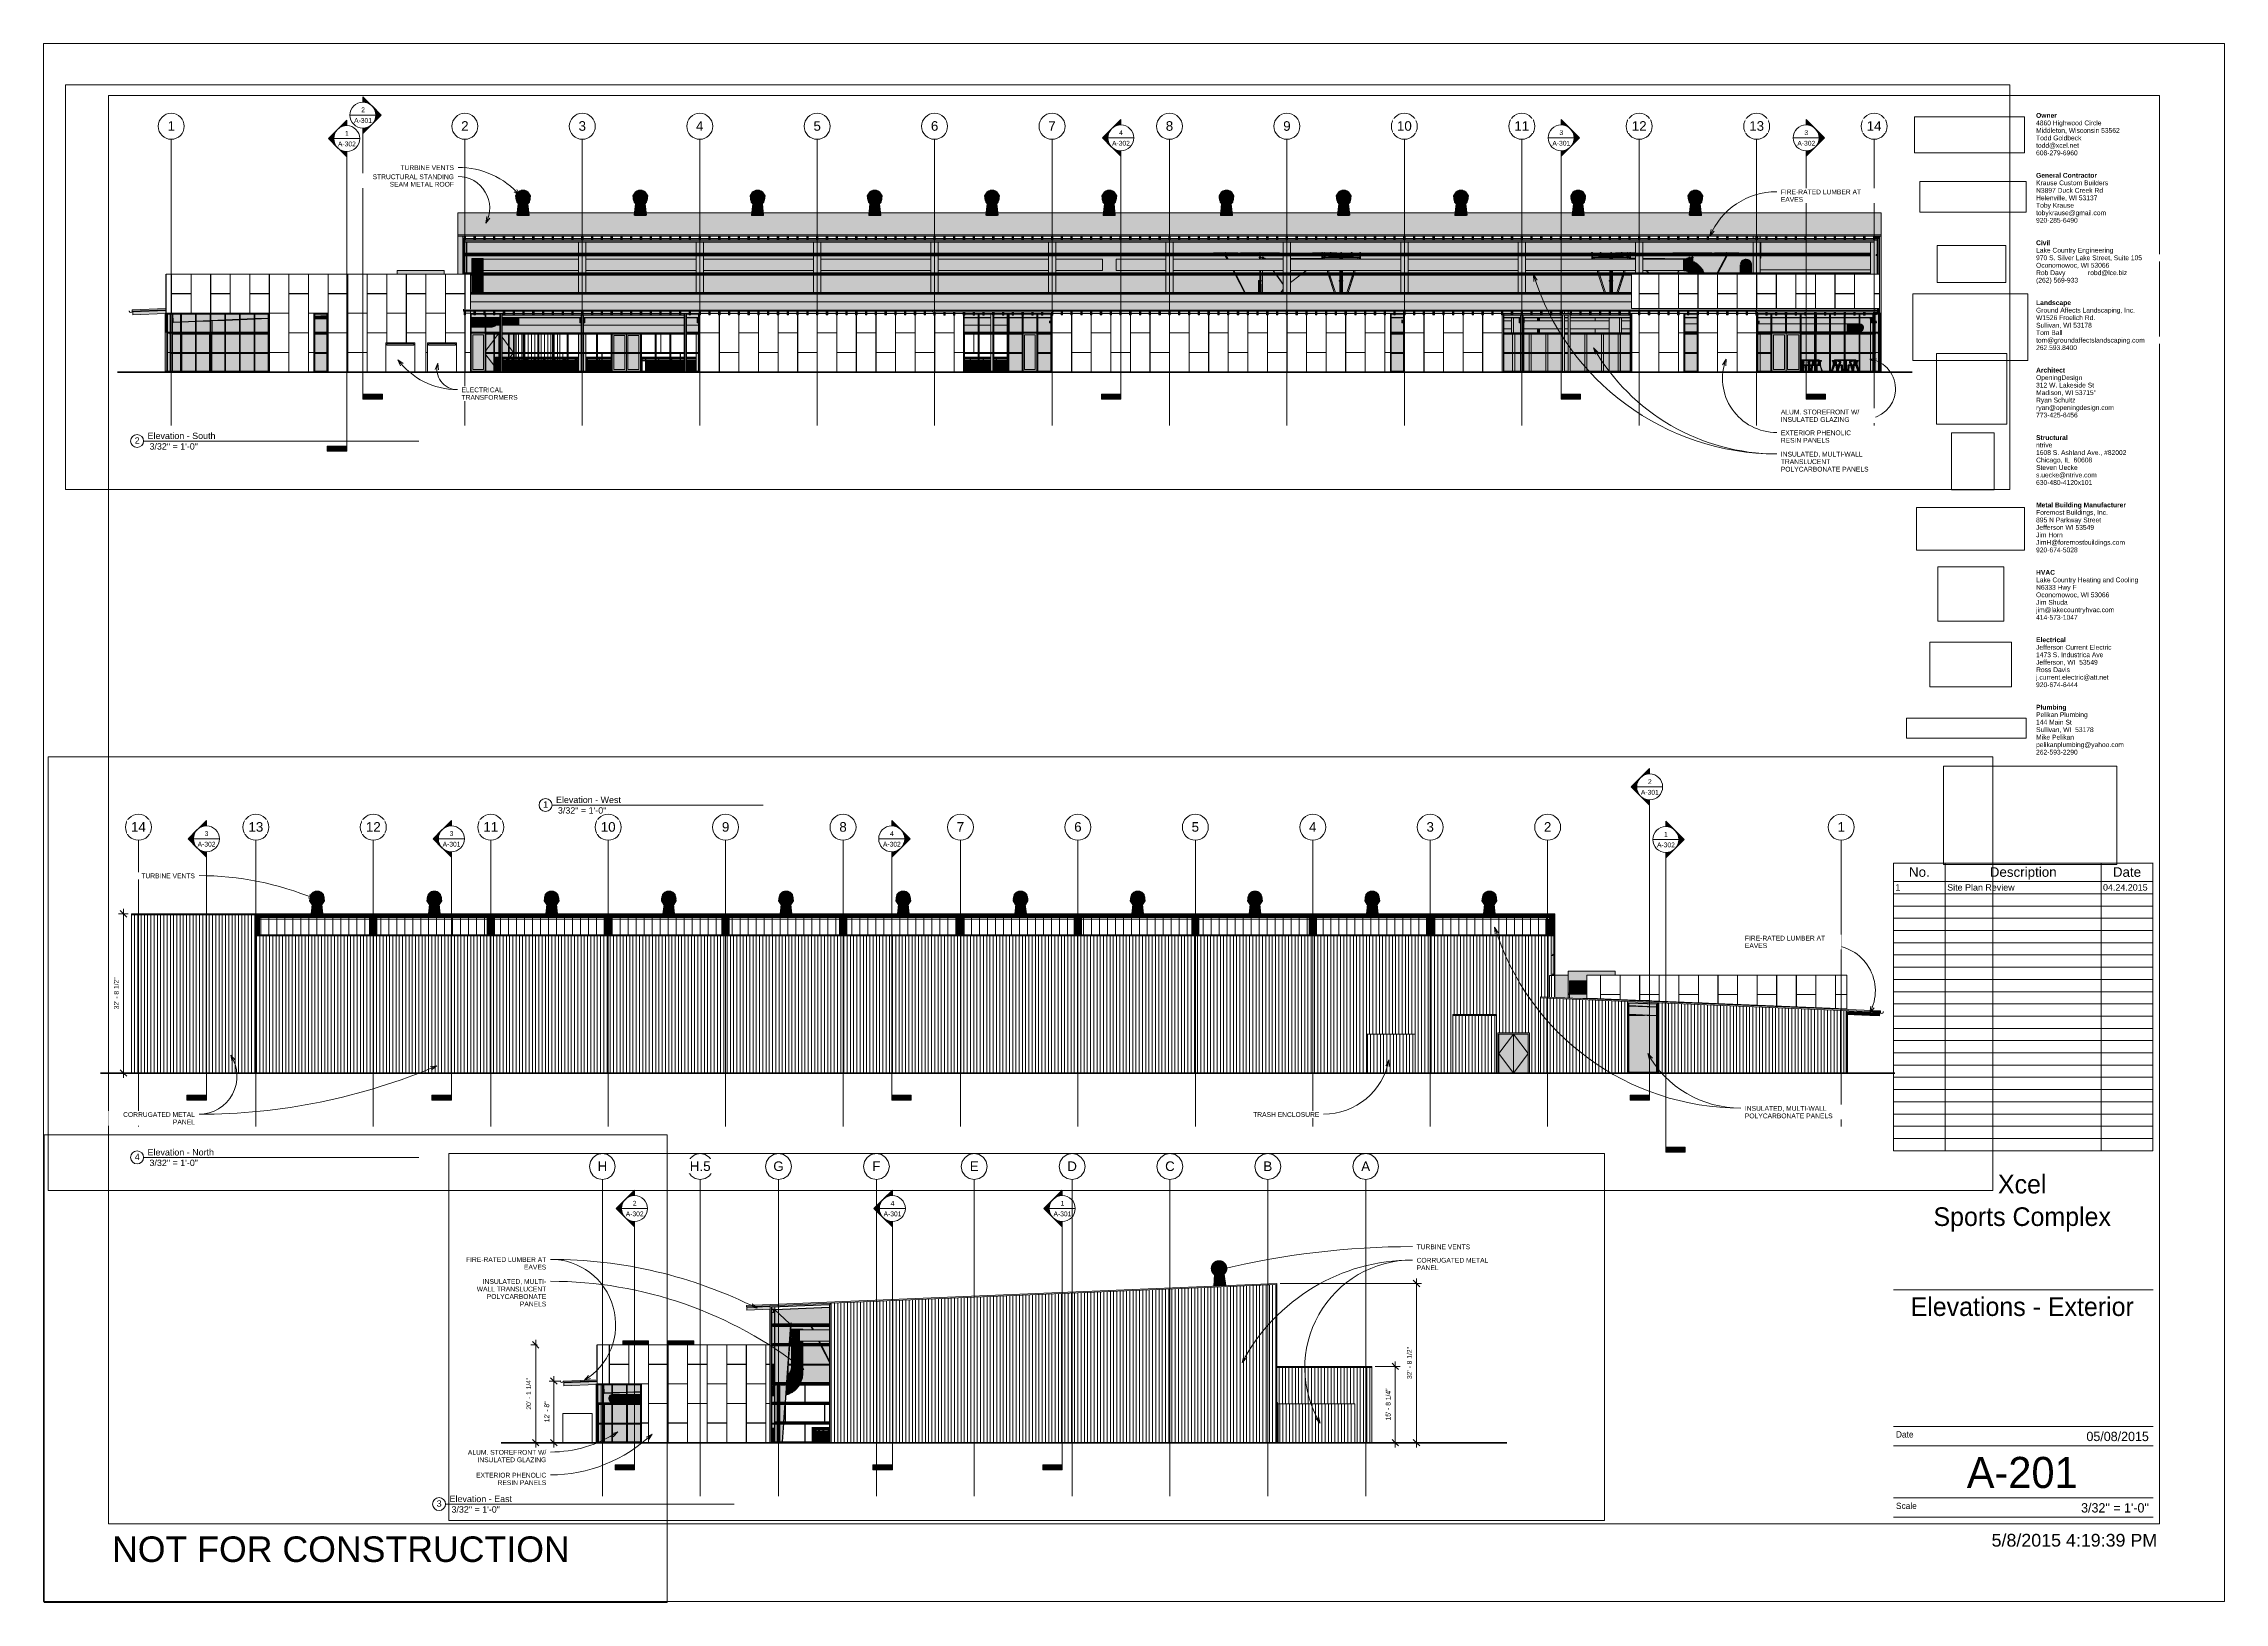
# Paper-space layout 'Layout1' of a CAD drawing. Header units: inches. Extents: x 0 to 42, y 0 to 30.
# The model-space entities are those that its viewports show. They can reach past a viewport. Long polylines and large blocks are cut down to what shows.
import ezdxf

# ---------------------------------------------------------------- set-up
doc = ezdxf.new("R2010")
doc.units = ezdxf.units.IN
doc.header["$MEASUREMENT"] = 0
for name, pattern in [('Dash 1_16_', [0.125, 0.0625, -0.0625]), ('Grid Line 1_2_', [0.875, 0.5, -0.125, 0.125, -0.125]), ('Hidden 1_8_', [0.1875, 0.125, -0.0625])]:
    doc.linetypes.add(name, pattern=pattern)
for name, color, linetype, lineweight in [('A-ANNO-DIMS', 211, 'Continuous', 9), ('A-ANNO-DIMS-128', 211, 'Continuous', 9), ('A-CLNG', 13, 'Continuous', 13), ('A-DETL-THIN', 151, 'Continuous', 9), ('A-DOOR', 31, 'Continuous', 13), ('A-DOOR-FRAM', 31, 'Continuous', 9), ('A-FLOR', 192, 'Continuous', 13), ('A-FLOR-HRAL', 11, 'Continuous', 9), ('A-FLOR-OTLN', 90, 'Continuous', 9), ('A-GENM', 13, 'Continuous', 9), ('A-GLAZ-CWMG', 51, 'Continuous', 9), ('A-ROOF', 132, 'Continuous', 13), ('A-ROOF-OTLN', 132, 'Continuous', 9), ('A-WALL', 113, 'Continuous', 13), ('A-WALL-PATT', 111, 'Continuous', 13), ('C-TOPO', 7, 'Continuous', 9), ('E-ELEC-EQPM', 71, 'Continuous', 9), ('G-ANNO-SCHD', 231, 'Continuous', 9), ('G-ANNO-SYMB', 111, 'Continuous', 9), ('G-ANNO-TEXT', 231, 'Continuous', 9), ('G-ANNO-TTLB', 6, 'Continuous', 9), ('G-ANNO-TTLB-MEDM', 33, 'Continuous', 20), ('G-ANNO-TTLB-THIN', 151, 'Continuous', 9), ('I-FURN', 30, 'Continuous', 9), ('I-WALL', 2, 'Continuous', 13), ('L-SITE-WALL', 31, 'Continuous', 13), ('M-EQPM', 50, 'Continuous', 9), ('M-HVAC-DUCT', 70, 'Continuous', 9), ('M-HVAC-DUCT-ANNO', 70, 'Continuous', 9), ('Q-CASE', 31, 'Continuous', 9), ('Q-SPCQ', 91, 'Continuous', 9), ('S-BEAM', 12, 'Continuous', 9), ('S-COLS', 52, 'Continuous', 9), ('S-GRID', 1, 'Continuous', 9), ('S-GRID-IDEN', 1, 'Continuous', 9)]:
    doc.layers.add(name, color=color, linetype=linetype, lineweight=lineweight)
doc.layers.add('G-ANNO-NPLT', color=191, linetype='Continuous', plot=False)
doc.styles.add('Arial', font='arial.ttf', dxfattribs={"height": 23.60479})
doc.styles.add('Arial_1', font='arial.ttf', dxfattribs={"height": 11.802395})
doc.styles.add('Arial_2', font='arial.ttf', dxfattribs={"height": 0.092206})
doc.styles.add('Arial_3', font='arial.ttf', dxfattribs={"height": 0.491766})
doc.styles.add('Arial_4', font='arial.ttf', dxfattribs={"height": 0.245883})
doc.styles.add('Arial_5', font='arial.ttf', dxfattribs={"height": 0.122942})
doc.styles.add('Arial_6', font='arial.ttf', dxfattribs={"height": 0.184412})
doc.styles.add('Century Gothic', font='GOTHIC.TTF', dxfattribs={"height": 0.119759})
doc.styles.add('Century Gothic_1', font='GOTHIC.TTF', dxfattribs={"height": 0.179639})
doc.styles.add('Century Gothic_2', font='GOTHIC.TTF', dxfattribs={"height": 0.598797})
doc.styles.add('Century Gothic_3', font='GOTHIC.TTF', dxfattribs={"height": 0.359278})
doc.dimstyles.new('Linear_-_3_32__Arial', dxfattribs={"dimscale": 12, "dimtxt": 12, "dimasz": 1.333333, "dimexe": 1, "dimexo": 0.666667, "dimgap": 0.666667, "dimtad": 1, "dimrnd": 0.25, "dimzin": 1, "dimdsep": 46, "dimlunit": 4, "dimtxsty": 'Arial_1', "dimblk1": 'OBLIQUE', "dimblk2": 'OBLIQUE', "dimsah": 1, "dimcen": 0.09, "dimdle": 1, "dimazin": 0, "dimtfac": 1, "dimtdec": 4, "dimtix": 1, "dimtmove": 0, "dimatfit": 3, "dimfxl": 1, "dimtvp": 1, "dimtfill": 1, "dimfrac": 2, "dimtolj": 1, "dimtzin": 0, "dimarcsym": 2})
picture_1 = doc.add_image_def('image1.jpg', size_in_pixel=(1176, 668))
picture_2 = doc.add_image_def('image2.jpg', size_in_pixel=(477, 79))
picture_3 = doc.add_image_def('image3.png', size_in_pixel=(259, 141))
picture_4 = doc.add_image_def('image4.jpg', size_in_pixel=(150, 124))
picture_5 = doc.add_image_def('image5.jpg', size_in_pixel=(309, 122))
picture_6 = doc.add_image_def('image6.png', size_in_pixel=(302, 400))
picture_7 = doc.add_image_def('image7.jpg', size_in_pixel=(95, 51))
picture_8 = doc.add_image_def('image8.png', size_in_pixel=(388, 225))
picture_9 = doc.add_image_def('image9.jpg', size_in_pixel=(232, 76))
picture_10 = doc.add_image_def('image10.jpg', size_in_pixel=(900, 259))
picture_11 = doc.add_image_def('image11.jpg', size_in_pixel=(939, 939))
pattern_1 = [(0, (27634.84, 0.25), (-193, 193), [48, -145]), (90, (27634.84, 0.25), (-193, 1e-14), [96.25, -96.75]), (180, (27682.84, 96.5), (-193, 193), [48, -145]), (90, (27682.84, 0.25), (-193, 1e-14), [96.25, -96.75]), (180, (27682.84, 96.75), (-193, 193), [48, -145]), (90, (27682.84, 96.75), (-193, 1e-14), [96.25, -96.75]), (0, (27634.84, 193), (-193, 193), [48, -145]), (90, (27634.84, 96.75), (-193, 1e-14), [96.25, -96.75]), (0, (27683.09, 48.25), (-193, 193), [48, -145]), (90, (27683.09, 0), (-193, 1e-14), [48.25, -144.75]), (90, (27731.09, 0), (-193, 1e-14), [48.25, -144.75]), (0, (27683.09, 144.75), (-193, 193), [48, -145]), (90, (27683.09, 48.5), (-193, 1e-14), [96.25, -96.75]), (180, (27731.09, 48.5), (-193, 193), [48, -145]), (90, (27731.09, 48.5), (-193, 1e-14), [96.25, -96.75]), (90, (27683.09, 145), (-193, 1e-14), [48, -145]), (180, (27731.09, 145), (-193, 193), [48, -145]), (90, (27731.09, 145), (-193, 1e-14), [48, -145]), (0, (27731.34, 0.25), (-193, 193), [48, -145]), (90, (27731.34, 0.25), (-193, 1e-14), [96.25, -96.75]), (180, (27779.34, 96.5), (-193, 193), [48, -145]), (90, (27779.34, 0.25), (-193, 1e-14), [96.25, -96.75]), (180, (27779.34, 96.75), (-193, 193), [48, -145]), (90, (27779.34, 96.75), (-193, 1e-14), [96.25, -96.75]), (180, (27779.34, 193), (-193, 193), [48, -145]), (90, (27731.34, 96.75), (-193, 1e-14), [96.25, -96.75]), (0, (27779.59, 48.25), (-193, 193), [48, -145]), (90, (27779.59, 0), (-193, 1e-14), [48.25, -144.75]), (90, (27827.59, 0), (-193, 1e-14), [48.25, -144.75]), (0, (27779.59, 144.75), (-193, 193), [48, -145]), (90, (27779.59, 48.5), (-193, 1e-14), [96.25, -96.75]), (180, (27827.59, 48.5), (-193, 193), [48, -145]), (90, (27827.59, 48.5), (-193, 1e-14), [96.25, -96.75]), (90, (27779.59, 145), (-193, 1e-14), [48, -145]), (180, (27827.59, 145), (-193, 193), [48, -145]), (90, (27827.59, 145), (-193, 1e-14), [48, -145])]
pattern_2 = [(90, (-21143.49, 0), (-8, 5e-16), [])]
pattern_3 = [(90, (-21127.553, 0), (-8, 5e-16), [])]
pattern_4 = [(90, (-84636.121, 0), (-8, 5e-16), [])]
pattern_5 = [(90, (-84936.611, 0), (-8, 5e-16), [])]

# ---------------------------------------------------------------- blocks, each defined once
blk = doc.blocks.new('E1 30 x 42 Horizontal - E1 30x42 Horizontal-11829-Elevations - Exterior')
at = {"layer": 'G-ANNO-TTLB-MEDM'}
for p, q in [((1.24, 29.014), (1.24, 1.514)), ((40.74, 29.014), (1.24, 29.014)), ((40.74, 29.014), (40.74, 1.514)), ((40.615, 14.233), (35.615, 14.233)), ((35.615, 6.02), (40.615, 6.02)), ((1.24, 1.514), (40.74, 1.514)), ((40.615, 1.639), (35.615, 1.639))]:
    blk.add_line(p, q, dxfattribs=at)
at = {"layer": 'G-ANNO-TTLB-THIN'}
for p, q in [((-0.01, 30.014), (41.99, 30.014)), ((-0.01, 0.014), (-0.01, 30.014)), ((41.99, 0.014), (41.99, 30.014)), ((35.615, 3.389), (40.615, 3.389)), ((35.615, 3.014), (40.615, 3.014)), ((35.615, 2.014), (40.615, 2.014)), ((-0.01, 0.014), (41.99, 0.014))]:
    blk.add_line(p, q, dxfattribs=at)
at = {"layer": 'G-ANNO-TTLB', "char_height": 0.09221, "attachment_point": 1, "line_spacing_factor": 0.938532, "style": 'Arial_2', "bg_fill": 3, "box_fill_scale": 1.25, "bg_fill_color": 0, "bg_fill_transparency": 0}
for s, insert, width in [('\\fArial|b1|i0|c0|p34|;Civil', (38.363, 26.225), 0.28768), ('\\fArial|b1|i0|c0|p34|;Structural', (38.363, 22.475), 0.64856), ('\\fArial|b1|i0|c0|p34|;HVAC', (38.363, 19.879), 0.41876), ('\\fArial|b1|i0|c0|p34|;Electrical', (38.363, 18.581), 0.61622)]:
    blk.add_mtext(s, dxfattribs=dict(at, insert=insert, width=width))
at = {"layer": 'G-ANNO-TTLB', "insert": (1.307, 1.27), "char_height": 0.49177, "width": 10.47, "attachment_point": 1, "line_spacing_factor": 0.938532, "style": 'Arial_3'}
blk.add_mtext('NOT FOR CONSTRUCTION', dxfattribs=at)
at = {"layer": 'G-ANNO-TTLB'}
image = blk.add_image(picture_9, insert=(36.024, 27.911), size_in_units=(2.118, 0.694), dxfattribs=at)
image.dxf.flags = 7
image = blk.add_image(picture_10, insert=(36.126, 26.77), size_in_units=(2.048, 0.589), dxfattribs=at)
image.dxf.flags = 7
image = blk.add_image(picture_7, insert=(36.46, 25.417), size_in_units=(1.319, 0.708), dxfattribs=at)
image.dxf.flags = 7
image = blk.add_image(picture_8, insert=(35.988, 23.91), size_in_units=(2.218, 1.286), dxfattribs=at)
image.dxf.flags = 7
image = blk.add_image(picture_11, insert=(36.444, 22.689), size_in_units=(1.358, 1.358), dxfattribs=at)
image.dxf.flags = 7
image = blk.add_image(picture_6, insert=(36.733, 21.424), size_in_units=(0.825, 1.093), dxfattribs=at)
image.dxf.flags = 7
image = blk.add_image(picture_5, insert=(36.062, 20.262), size_in_units=(2.078, 0.821), dxfattribs=at)
image.dxf.flags = 7
image = blk.add_image(picture_4, insert=(36.474, 18.891), size_in_units=(1.268, 1.049), dxfattribs=at)
image.dxf.flags = 7
image = blk.add_image(picture_3, insert=(36.315, 17.631), size_in_units=(1.574, 0.857), dxfattribs=at)
image.dxf.flags = 7
image = blk.add_image(picture_2, insert=(35.866, 16.643), size_in_units=(2.303, 0.381), dxfattribs=at)
image.dxf.flags = 7
image = blk.add_image(picture_1, insert=(36.577, 14.205), size_in_units=(3.341, 1.898), dxfattribs=at)
image.dxf.flags = 7
at = {"layer": 'G-ANNO-TTLB', "attachment_point": 1, "bg_fill": 3, "box_fill_scale": 1.25, "bg_fill_color": 0, "bg_fill_transparency": 0}
for s, insert, char_height, width, line_spacing_factor, style in [('\\fArial|b1|i0|c0|p34|;Owner', (38.363, 28.677), 0.09221, 0.44259, 0.938532, 'Arial_2'), ('\\fArial|b1|i0|c0|p34|;General Contractor', (38.363, 27.523), 0.09221, 1.28521, 0.938532, 'Arial_2'), ('Lake Country Engineering', (38.363, 26.081), 0.09221, 1.74142, 0.938532, 'Arial_2'), ('\\fArial|b1|i0|c0|p34|;Landscape', (38.363, 25.071), 0.09221, 0.73708, 0.938532, 'Arial_2'), ('\\fArial|b1|i0|c0|p34|;Architect', (38.363, 23.773), 0.09221, 0.59069, 0.938532, 'Arial_2'), ('ntrive', (38.363, 22.331), 0.0922, 0.37109, 0.938532, 'Arial_2'), ('\\fArial|b1|i0|c0|p34|;Metal Building Manufacturer', (38.363, 21.177), 0.09221, 1.8793, 0.938532, 'Arial_2'), ('Lake Country Heating and Cooling', (38.363, 19.734), 0.09221, 2.30317, 0.938532, 'Arial_2'), ('Jefferson Current Electric', (38.363, 18.436), 0.09221, 1.71418, 0.938532, 'Arial_2'), ('\\fArial|b1|i0|c0|p34|;Plumbing', (38.363, 17.283), 0.09221, 0.62814, 0.938532, 'Arial_2'), ('Date', (35.665, 3.294), 0.1198, 0.4725, 0.984117, 'Century Gothic'), ('Scale', (35.665, 1.919), 0.1198, 0.5265, 0.984117, 'Century Gothic')]:
    blk.add_mtext(s, dxfattribs=dict(at, insert=insert, char_height=char_height, width=width, line_spacing_factor=line_spacing_factor, style=style))
at = {"layer": 'G-ANNO-TTLB', "char_height": 0.09221, "attachment_point": 1, "line_spacing_factor": 0.938532, "style": 'Arial_2', "bg_fill": 3, "box_fill_scale": 1.25, "bg_fill_color": 0, "bg_fill_transparency": 0}
for s, insert, width in [('4860 Highwood Circle', (38.363, 28.533), 1.47416), ('Krause Custom Builders', (38.363, 27.379), 1.63077), ('970 S. Silver Lake Street, Suite 105', (38.363, 25.936), 2.39509), ('Ground Affects Landscaping, Inc.', (38.363, 24.927), 2.24019), ('OpeningDesign', (38.363, 23.629), 1.03838), ('1608 S. Ashland Ave., #82002', (38.363, 22.186), 2.03762), ('Foremost Buildings, Inc.', (38.363, 21.033), 1.62396), ('N6333 Hwy F', (38.363, 19.59), 0.90901), ('1473 S. Industrica Ave', (38.363, 18.292), 1.52183), ('Pelikan Plumbing', (38.363, 17.138), 1.16605)]:
    blk.add_mtext(s, dxfattribs=dict(at, insert=insert, width=width))
for s, insert, width in [('Middleton, Wisconsin 53562', (38.363, 28.388), 1.89633), ('N3897 Duck Creek Rd', (38.363, 27.234), 1.51161), ('Oconomowoc, WI 53066', (38.363, 25.792), 1.65971), ('W1526 Froelich Rd.', (38.363, 24.783), 1.34309), ('312 W. Lakeside St', (38.363, 23.484), 1.31926), ('Chicago, IL  60608', (38.363, 22.042), 1.26649), ('895 N Parkway Street', (38.363, 20.888), 1.46565), ('Oconomowoc, WI 53066', (38.363, 19.446), 1.65971), ('Jefferson, WI  53549', (38.363, 18.148), 1.40778), ('144 Main St', (38.363, 16.994), 0.80347)]:
    blk.add_mtext(s, dxfattribs=dict(at, insert=insert, width=width))
at = {"layer": 'G-ANNO-TTLB', "attachment_point": 1, "line_spacing_factor": 0.938532, "style": 'Arial_2', "bg_fill": 3, "box_fill_scale": 1.25, "bg_fill_color": 0, "bg_fill_transparency": 0}
for s, insert, char_height, width in [('Todd Goldbeck', (38.363, 28.244), 0.09221, 1.02306), ('Helenville, WI 53137', (38.363, 27.09), 0.09221, 1.39416), ('Rob Davy', (38.363, 25.648), 0.0922, 0.66048), ('robd@lce.biz', (39.363, 25.648), 0.09221, 0.88178), ('Sullivan, WI 53178', (38.363, 24.638), 0.09221, 1.26819), ('Madison, WI 53715"', (38.363, 23.34), 0.09221, 1.36181), ('Steven Uecke', (38.363, 21.898), 0.09221, 0.94135), ('Jefferson WI 53549', (38.363, 20.744), 0.09221, 1.32266), ('Jim Shuda', (38.363, 19.302), 0.0922, 0.71325), ('Ross Davis', (38.363, 18.004), 0.0922, 0.76772), ('Sullivan, WI  53178', (38.363, 16.85), 0.09221, 1.31075)]:
    blk.add_mtext(s, dxfattribs=dict(at, insert=insert, char_height=char_height, width=width))
for s, insert, char_height, width in [('todd@xcel.net', (38.363, 28.1), 0.09221, 0.96859), ('Toby Krause', (38.363, 26.946), 0.09221, 0.85284), ('(262) 569-933', (38.363, 25.504), 0.09221, 0.94646), ('Tom Ball', (38.363, 24.494), 0.0922, 0.59579), ('Ryan Schultz', (38.363, 23.196), 0.09221, 0.88518), ('s.uecke@ntrive.com', (38.363, 21.754), 0.09221, 1.37543), ('Jim Horn', (38.363, 20.6), 0.0922, 0.60601), ('jim@lakecountryhvac.com', (38.363, 19.158), 0.09221, 1.76695), ('j.current.electric@att.net', (38.363, 17.859), 0.09221, 1.64609), ('Mike Pelikan', (38.363, 16.706), 0.09221, 0.85624)]:
    blk.add_mtext(s, dxfattribs=dict(at, insert=insert, char_height=char_height, width=width))
at = {"layer": 'G-ANNO-TTLB', "char_height": 0.09221, "attachment_point": 1, "line_spacing_factor": 0.938532, "style": 'Arial_2', "bg_fill": 3, "box_fill_scale": 1.25, "bg_fill_color": 0, "bg_fill_transparency": 0}
for s, insert, width in [('608-279-6960', (38.363, 27.956), 0.93625), ('tobykrause@gmail.com', (38.363, 26.802), 1.57971), ('tom@groundaffectslandscaping.com', (38.363, 24.35), 2.45808), ('ryan@openingdesign.com', (38.363, 23.052), 1.75163), ('630-480-4120x101', (38.363, 21.609), 1.26308), ('JimH@foremostbuildings.com', (38.363, 20.456), 2.01378), ('414-573-1047', (38.363, 19.013), 0.93625), ('920-674-6444', (38.363, 17.715), 0.93625), ('pelikanplumbing@yahoo.com', (38.363, 16.561), 1.97804)]:
    blk.add_mtext(s, dxfattribs=dict(at, insert=insert, width=width))
for s, insert, width in [('920-285-6490', (38.363, 26.658), 0.93625), ('262.593.8400', (38.363, 24.206), 0.91923), ('773-425-6456', (38.363, 22.908), 0.93625), ('920-674-5028', (38.363, 20.311), 0.93625), ('262-593-2290', (38.363, 16.417), 0.93625)]:
    blk.add_mtext(s, dxfattribs=dict(at, insert=insert, width=width))
blk = doc.blocks.new('Viewport - View Title-1830-Elevations - Exterior')
at = {"layer": 'G-ANNO-TTLB'}
for start, end in [(0, 180), (180, 360)]:
    blk.add_arc((-0.125, 0), 0.125, start, end, dxfattribs=at)
blk = doc.blocks.new('Locker Rooms_Ryan_ifc-2-Elevation - South')
at = {"layer": 'A-WALL', "lineweight": 5}
h = blk.add_hatch(color=10, dxfattribs=at)
h.paths.add_polyline_path([(25507.39, 1.456), (25507.39, 141.166), (25502.39, 141.166), (25502.39, 1.456)], flags=0)
h.paths.add_polyline_path([(25502.39, 144), (25507.39, 144), (25507.39, 150.041), (25502.39, 150.041)], flags=0)
h = blk.add_hatch(color=10, dxfattribs=at)
h.paths.add_polyline_path([(25521.39, 1.456), (25521.39, 141.166), (25516.39, 141.166), (25516.39, 1.456)], flags=0)
h.paths.add_polyline_path([(25516.39, 144), (25520.765, 144), (25520.765, 150.041), (25516.39, 150.041)], flags=0)
h = blk.add_hatch(color=10, dxfattribs=at)
h.paths.add_polyline_path([(25378.89, 2.244), (25379.39, 2.244), (25379.39, 45.518), (25378.89, 45.518)], flags=0)
h.paths.add_polyline_path([(25378.89, 48.555), (25379.39, 48.555), (25379.39, 93.768), (25378.89, 93.768)], flags=0)
h.paths.add_polyline_path([(25381.39, 96.805), (25381.39, 134), (25376.39, 134), (25376.39, 96.805)], flags=0)
h = blk.add_hatch(color=10, dxfattribs=at)
h.paths.add_polyline_path([(25398.89, 2.244), (25398.89, 45.518), (25384.39, 45.518), (25384.39, 2.244), (25396.255, 2.244)], flags=0)
h.paths.add_polyline_path([(25406.541, 2.244), (25406.89, 2.244), (25406.89, 45.518), (25404.89, 45.518), (25404.89, 2.244)], flags=0)
h.paths.add_polyline_path([(25396.255, 48.555), (25398.89, 48.555), (25398.89, 93.768), (25384.39, 93.768), (25384.39, 48.555)], flags=0)
h.paths.add_polyline_path([(25406.89, 48.555), (25406.89, 93.768), (25404.89, 93.768), (25404.89, 48.555)], flags=0)
h.paths.add_polyline_path([(25381.39, 96.805), (25398.89, 96.805), (25398.89, 121.178), (25395.69, 121.178), (25395.69, 134), (25381.39, 134), (25381.39, 113.878)], flags=0)
h.paths.add_polyline_path([(25406.89, 96.805), (25406.89, 121.178), (25404.89, 121.178), (25404.89, 96.805)], flags=0)
h = blk.add_hatch(color=10, dxfattribs=at)
h.paths.add_polyline_path([(25440.927, 96.805), (25445.927, 96.805), (25445.927, 106.536), (25440.927, 106.536)], flags=0)
h.paths.add_polyline_path([(25440.927, 126.536), (25445.927, 126.536), (25445.927, 134), (25440.927, 134), (25440.927, 132.629)], flags=0)
h = blk.add_hatch(color=10, dxfattribs=at)
h.paths.add_polyline_path([(25507.39, 2.244), (25516.39, 2.244), (25516.39, 45.518), (25507.39, 45.518), (25507.39, 20.121)], flags=0)
h.paths.add_polyline_path([(25516.39, 48.555), (25516.39, 93.768), (25507.39, 93.768), (25507.39, 48.555)], flags=0)
h.paths.add_polyline_path([(25569.046, 96.805), (25582.854, 96.805), (25582.854, 106.536), (25521.39, 106.536), (25521.39, 96.805), (25534.488, 96.805)], flags=0)
h.paths.add_polyline_path([(25445.927, 96.805), (25502.39, 96.805), (25502.39, 106.536), (25445.927, 106.536)], flags=0)
h.paths.add_polyline_path([(25516.39, 96.805), (25516.39, 106.536), (25507.39, 106.536), (25507.39, 96.805)], flags=0)
h.paths.add_polyline_path([(25499.93, 126.536), (25502.39, 126.536), (25502.39, 134), (25445.927, 134), (25445.927, 126.536), (25482.651, 126.536)], flags=0)
h.paths.add_polyline_path([(25507.39, 126.536), (25516.39, 126.536), (25516.39, 134), (25507.39, 134), (25507.39, 132.629)], flags=0)
h.paths.add_polyline_path([(25534.488, 126.536), (25582.854, 126.536), (25582.854, 134), (25521.39, 134), (25521.39, 126.536)], flags=0)
h = blk.add_hatch(color=10, dxfattribs=at)
h.paths.add_polyline_path([(25639.39, 2.244), (25639.39, 45.518), (25616.89, 45.518), (25616.89, 2.244), (25617.239, 2.244)], flags=0)
h.paths.add_polyline_path([(25639.39, 48.555), (25639.39, 93.768), (25616.89, 93.768), (25616.89, 48.555), (25624.439, 48.555)], flags=0)
h.paths.add_polyline_path([(25642.39, 96.805), (25642.39, 134), (25616.89, 134), (25616.89, 96.805), (25638.163, 96.805)], flags=0)
h = blk.add_hatch(color=10, dxfattribs=at)
h.paths.add_polyline_path([(25644.39, 2.244), (25644.89, 2.244), (25644.89, 45.518), (25644.39, 45.518)], flags=0)
h.paths.add_polyline_path([(25644.39, 48.555), (25644.89, 48.555), (25644.89, 93.768), (25644.39, 93.768)], flags=0)
h.paths.add_polyline_path([(25647.39, 96.805), (25647.39, 134), (25642.39, 134), (25642.39, 96.805)], flags=0)
h = blk.add_hatch(color=10, dxfattribs=at)
h.paths.add_polyline_path([(25353.515, 0), (25353.765, 0), (25353.765, 45.518), (25353.515, 45.518)], flags=0)
h.paths.add_polyline_path([(25378.89, 2.244), (25378.89, 45.518), (25357.387, 45.518), (25357.387, 2.244)], flags=0)
h.paths.add_polyline_path([(25378.89, 48.555), (25378.89, 93.768), (25357.387, 93.768), (25357.387, 48.555)], flags=0)
h.paths.add_polyline_path([(25353.515, 48.555), (25353.765, 48.555), (25353.765, 93.768), (25353.515, 93.768)], flags=0)
h = blk.add_hatch(color=10, dxfattribs=at)
h.paths.add_polyline_path([(25384.39, 2.244), (25384.39, 45.518), (25379.39, 45.518), (25379.39, 2.244)], flags=0)
h.paths.add_polyline_path([(25384.39, 48.555), (25384.39, 93.768), (25379.39, 93.768), (25379.39, 48.555)], flags=0)
h = blk.add_hatch(color=10, dxfattribs=at)
h.paths.add_polyline_path([(25420.39, 2.244), (25425.39, 2.244), (25425.39, 45.518), (25420.39, 45.518), (25420.39, 20.121)], flags=0)
h.paths.add_polyline_path([(25420.39, 48.555), (25425.39, 48.555), (25425.39, 93.768), (25420.39, 93.768), (25420.39, 57.624)], flags=0)
h = blk.add_hatch(color=10, dxfattribs=at)
h.paths.add_polyline_path([(25425.39, 2.244), (25461.39, 2.244), (25461.39, 45.518), (25425.39, 45.518), (25425.39, 20.121)], flags=0)
h.paths.add_polyline_path([(25466.39, 2.244), (25502.39, 2.244), (25502.39, 45.518), (25466.39, 45.518), (25466.39, 20.121)], flags=0)
h.paths.add_polyline_path([(25502.39, 48.555), (25502.39, 93.768), (25466.39, 93.768), (25466.39, 48.555)], flags=0)
h.paths.add_polyline_path([(25430.813, 48.555), (25461.39, 48.555), (25461.39, 93.768), (25425.39, 93.768), (25425.39, 48.555)], flags=0)
h = blk.add_hatch(color=10, dxfattribs=at)
h.paths.add_polyline_path([(25461.39, 2.244), (25466.39, 2.244), (25466.39, 45.518), (25461.39, 45.518), (25461.39, 20.121)], flags=0)
h.paths.add_polyline_path([(25465.371, 48.555), (25466.39, 48.555), (25466.39, 93.768), (25461.39, 93.768), (25461.39, 48.555)], flags=0)
h = blk.add_hatch(color=10, dxfattribs=at)
h.paths.add_polyline_path([(25521.39, 2.244), (25557.39, 2.244), (25557.39, 45.518), (25521.39, 45.518), (25521.39, 20.121)], flags=0)
h.paths.add_polyline_path([(25598.39, 2.244), (25598.39, 45.518), (25562.39, 45.518), (25562.39, 2.244)], flags=0)
h.paths.add_polyline_path([(25557.39, 48.555), (25557.39, 93.768), (25521.39, 93.768), (25521.39, 48.555), (25534.488, 48.555)], flags=0)
h.paths.add_polyline_path([(25598.39, 48.555), (25598.39, 93.768), (25562.39, 93.768), (25562.39, 48.555)], flags=0)
h = blk.add_hatch(color=10, dxfattribs=at)
h.paths.add_polyline_path([(25562.39, 2.244), (25562.39, 45.518), (25557.39, 45.518), (25557.39, 2.244)], flags=0)
h.paths.add_polyline_path([(25562.39, 48.555), (25562.39, 93.768), (25557.39, 93.768), (25557.39, 48.555)], flags=0)
h = blk.add_hatch(color=10, dxfattribs=at)
h.paths.add_polyline_path([(25603.39, 2.244), (25603.39, 45.518), (25598.39, 45.518), (25598.39, 2.244)], flags=0)
h.paths.add_polyline_path([(25603.39, 48.555), (25603.39, 93.768), (25598.39, 93.768), (25598.39, 48.555)], flags=0)
h = blk.add_hatch(color=10, dxfattribs=at)
h.paths.add_polyline_path([(25644.39, 2.244), (25644.39, 45.518), (25639.39, 45.518), (25639.39, 2.244)], flags=0)
h.paths.add_polyline_path([(25644.39, 48.555), (25644.39, 93.768), (25639.39, 93.768), (25639.39, 48.555)], flags=0)
h = blk.add_hatch(color=10, dxfattribs=at)
h.paths.add_polyline_path([(25672.765, 0), (25672.89, 0), (25672.89, 45.518), (25672.765, 45.518)], flags=0)
h.paths.add_polyline_path([(25669.143, 2.244), (25669.143, 45.518), (25644.89, 45.518), (25644.89, 2.244)], flags=0)
h.paths.add_polyline_path([(25672.765, 48.555), (25672.89, 48.555), (25672.89, 93.768), (25672.765, 93.768)], flags=0)
h.paths.add_polyline_path([(25669.143, 48.555), (25669.143, 93.768), (25644.89, 93.768), (25644.89, 48.555)], flags=0)
at = {"layer": 'A-WALL', "color": 250}
for p, q in [((25502.39, 150.041), (25502.39, 144)), ((25507.39, 150.041), (25507.39, 144)), ((25516.39, 150.041), (25516.39, 144)), ((25502.39, 141.166), (25502.39, 1.456)), ((25507.39, 141.166), (25507.39, 1.456)), ((25516.39, 141.166), (25516.39, 1.456)), ((25521.39, 141.166), (25521.39, 1.456)), ((25376.39, 134), (25376.39, 96.805)), ((25381.39, 134), (25381.39, 96.805)), ((25440.927, 134), (25440.927, 126.536)), ((25445.927, 134), (25445.927, 126.536)), ((25445.927, 134), (25445.927, 126.536)), ((25582.854, 134), (25582.854, 126.536)), ((25616.89, 134), (25616.89, 96.805)), ((25642.39, 134), (25642.39, 96.805)), ((25647.39, 134), (25647.39, 96.805)), ((25406.89, 121.178), (25406.89, 96.805)), ((25440.927, 106.536), (25440.927, 96.805)), ((25445.927, 106.536), (25445.927, 96.805)), ((25445.927, 106.536), (25445.927, 96.805)), ((25582.854, 106.536), (25582.854, 96.805)), ((25378.89, 93.768), (25378.89, 48.555)), ((25379.39, 93.768), (25379.39, 48.555)), ((25384.39, 93.768), (25384.39, 48.555)), ((25406.89, 93.768), (25406.89, 48.555)), ((25420.39, 93.768), (25420.39, 48.555)), ((25425.39, 93.768), (25425.39, 48.555)), ((25461.39, 93.768), (25461.39, 48.555)), ((25466.39, 93.768), (25466.39, 48.555)), ((25557.39, 93.768), (25557.39, 48.555)), ((25562.39, 93.768), (25562.39, 48.555)), ((25598.39, 93.768), (25598.39, 48.555)), ((25603.39, 93.768), (25603.39, 48.555)), ((25616.89, 93.768), (25616.89, 48.555)), ((25639.39, 93.768), (25639.39, 48.555)), ((25644.39, 93.768), (25644.39, 48.555)), ((25644.89, 93.768), (25644.89, 48.555)), ((25378.89, 45.518), (25378.89, 2.244)), ((25379.39, 45.518), (25379.39, 2.244)), ((25384.39, 45.518), (25384.39, 2.244)), ((25406.89, 45.518), (25406.89, 2.244)), ((25420.39, 45.518), (25420.39, 2.244)), ((25425.39, 45.518), (25425.39, 2.244)), ((25461.39, 45.518), (25461.39, 2.244)), ((25466.39, 45.518), (25466.39, 2.244)), ((25557.39, 45.518), (25557.39, 2.244)), ((25562.39, 45.518), (25562.39, 2.244)), ((25598.39, 45.518), (25598.39, 2.244)), ((25603.39, 45.518), (25603.39, 2.244)), ((25616.89, 45.518), (25616.89, 2.244)), ((25639.39, 45.518), (25639.39, 2.244)), ((25644.39, 45.518), (25644.39, 2.244)), ((25644.89, 45.518), (25644.89, 2.244))]:
    blk.add_line(p, q, dxfattribs=at)
blk = doc.blocks.new('Family7 - Family7-772884-Elevation - South')
at = {"layer": 'S-BEAM'}
for points in [[(25991.255, 293.932), (25991.255, 320.546), (25989.89, 320.546), (25989.89, 293.932)], [(25991.255, 292.732), (25991.255, 293.932), (25989.89, 293.932), (25989.89, 292.732)], [(25989.89, 280.637), (25991.255, 280.637), (25991.255, 286.768), (25989.89, 286.768), (25989.89, 282.64)]]:
    blk.add_hatch(color=256, dxfattribs=at).paths.add_polyline_path(points, flags=0)
for p, q in [((25991.255, 320.546), (25991.255, 293.932)), ((25991.255, 293.932), (25989.89, 293.932)), ((25991.255, 293.932), (25991.255, 292.732)), ((25991.255, 286.768), (25991.255, 280.637)), ((25989.89, 280.637), (25991.255, 280.637))]:
    blk.add_line(p, q, dxfattribs=at)
blk = doc.blocks.new('HSS-Hollow Structural Section-Column - HSS6X6X1_4-556719-Elevation - South')
at = {"layer": 'S-COLS'}
h = blk.add_hatch(color=256, dxfattribs=at)
h.paths.add_polyline_path([(23083.356, 2.244), (23083.356, 45.518), (23082.89, 45.518), (23082.89, 2.244), (23083.353, 2.244)], flags=0)
h.paths.add_polyline_path([(23083.123, 48.555), (23083.356, 48.555), (23083.356, 93.768), (23082.89, 93.768), (23082.932, 48.555), (23083.066, 48.555)], flags=0)
h.paths.add_polyline_path([(23083.356, 96.805), (23083.356, 140.378), (23082.89, 140.378), (23082.911, 96.805), (23083.2, 96.805)], flags=0)
h = blk.add_hatch(color=256, dxfattribs=at)
h.paths.add_polyline_path([(23083.356, 2.244), (23088.424, 2.244), (23088.424, 45.518), (23083.356, 45.518), (23083.356, 20.121)], flags=0)
h.paths.add_polyline_path([(23083.356, 48.555), (23088.424, 48.555), (23088.424, 93.768), (23083.356, 93.768), (23083.356, 57.624)], flags=0)
h.paths.add_polyline_path([(23083.356, 96.805), (23088.424, 96.805), (23088.424, 140.378), (23083.356, 140.378), (23083.356, 113.878)], flags=0)
h = blk.add_hatch(color=256, dxfattribs=at)
h.paths.add_polyline_path([(23088.424, 2.244), (23088.89, 2.244), (23088.87, 45.518), (23088.424, 45.518), (23088.424, 20.121)], flags=0)
h.paths.add_polyline_path([(23088.77, 48.555), (23088.89, 48.555), (23088.85, 93.768), (23088.424, 93.768), (23088.424, 48.555), (23088.657, 48.555)], flags=0)
h.paths.add_polyline_path([(23088.424, 96.805), (23088.89, 96.805), (23088.89, 140.378), (23088.424, 140.378), (23088.424, 113.878)], flags=0)
for p, q in [((23082.89, 140.378), (23082.89, 96.799)), ((23088.89, 96.799), (23088.89, 140.378)), ((23082.89, 93.768), (23082.89, 48.549)), ((23088.89, 48.549), (23088.89, 93.768)), ((23082.89, 45.518), (23082.89, 2.244)), ((23088.89, 2.244), (23088.89, 45.518))]:
    blk.add_line(p, q, dxfattribs=at)
at = {"layer": 'S-COLS', "linetype": 'Hidden 1_8_'}
for p, q in [((23083.123, 140.378), (23083.123, 96.799)), ((23088.657, 96.799), (23088.657, 140.378)), ((23083.123, 93.768), (23083.123, 48.549)), ((23088.657, 48.549), (23088.657, 93.768)), ((23083.123, 45.518), (23083.123, 2.244)), ((23088.657, 2.244), (23088.657, 45.518))]:
    blk.add_line(p, q, dxfattribs=at)
blk = doc.blocks.new('HSS-Hollow Structural Section-Column - HSS6X6X1_4-V12-Elevation - South')
at = {"layer": 'S-COLS'}
h = blk.add_hatch(color=256, dxfattribs=at)
h.paths.add_polyline_path([(23372.853, 2), (23372.856, 2), (23372.856, 45.518), (23372.39, 45.518), (23372.39, 2), (23372.623, 2)], flags=0)
h.paths.add_polyline_path([(23372.566, 48.555), (23372.856, 48.555), (23372.856, 93.768), (23372.39, 93.768), (23372.432, 48.555), (23372.453, 48.555)], flags=0)
h.paths.add_polyline_path([(23372.856, 98), (23372.856, 142.75), (23372.39, 142.75), (23372.41, 98), (23372.698, 98)], flags=0)
h = blk.add_hatch(color=256, dxfattribs=at)
h.paths.add_polyline_path([(23375.265, 0), (23375.515, 0), (23375.515, 45.518), (23375.265, 45.518), (23375.265, 2)], flags=0)
h.paths.add_polyline_path([(23372.856, 2), (23373.265, 2), (23373.265, 45.518), (23372.856, 45.518), (23372.856, 20.121)], flags=0)
h.paths.add_polyline_path([(23373.265, 48.555), (23373.265, 93.768), (23372.856, 93.768), (23372.856, 48.555)], flags=0)
h.paths.add_polyline_path([(23375.265, 48.555), (23375.515, 48.555), (23375.515, 93.768), (23375.265, 93.768), (23375.265, 57.624)], flags=0)
h.paths.add_polyline_path([(23375.265, 96.805), (23375.515, 96.805), (23375.515, 141.319), (23375.265, 141.319), (23375.265, 97)], flags=0)
h.paths.add_polyline_path([(23373.265, 98), (23373.265, 142.75), (23372.856, 142.75), (23372.856, 98)], flags=0)
for p, q in [((23372.39, 142.75), (23372.39, 98)), ((23372.39, 93.768), (23372.39, 48.547)), ((23372.39, 45.518), (23372.39, 2))]:
    blk.add_line(p, q, dxfattribs=at)
at = {"layer": 'S-COLS', "linetype": 'Hidden 1_8_'}
for p, q in [((23372.623, 142.75), (23372.623, 98)), ((23372.623, 93.768), (23372.623, 48.547)), ((23372.623, 45.518), (23372.623, 2))]:
    blk.add_line(p, q, dxfattribs=at)
blk = doc.blocks.new('HSS-Hollow Structural Section-Column - HSS6X6X1_4-V13-Elevation - South')
at = {"layer": 'S-COLS'}
h = blk.add_hatch(color=256, dxfattribs=at)
h.paths.add_polyline_path([(24241.356, 2), (24241.356, 45.518), (24240.89, 45.518), (24240.89, 2), (24241.353, 2)], flags=0)
h.paths.add_polyline_path([(24241.123, 48.555), (24241.356, 48.555), (24241.356, 93.768), (24240.89, 93.768), (24240.932, 48.555), (24241.066, 48.555)], flags=0)
h.paths.add_polyline_path([(24241.198, 98), (24241.356, 98), (24241.356, 142.75), (24240.89, 142.75), (24240.91, 98), (24241.123, 98)], flags=0)
h = blk.add_hatch(color=256, dxfattribs=at)
h.paths.add_polyline_path([(24243.765, 0), (24244.015, 0), (24244.015, 45.518), (24243.765, 45.518), (24243.765, 2)], flags=0)
h.paths.add_polyline_path([(24241.356, 2), (24241.765, 2), (24241.765, 45.518), (24241.356, 45.518), (24241.356, 20.121)], flags=0)
h.paths.add_polyline_path([(24241.765, 48.555), (24241.765, 93.768), (24241.356, 93.768), (24241.356, 48.555)], flags=0)
h.paths.add_polyline_path([(24243.765, 48.555), (24244.015, 48.555), (24244.015, 93.768), (24243.765, 93.768), (24243.765, 57.624)], flags=0)
h.paths.add_polyline_path([(24243.765, 96.805), (24244.015, 96.805), (24244.015, 140.318), (24243.765, 140.318), (24243.765, 97)], flags=0)
h.paths.add_polyline_path([(24241.765, 98), (24241.765, 142.75), (24241.356, 142.75), (24241.356, 98)], flags=0)
for p, q in [((24240.89, 142.75), (24240.89, 98)), ((24240.89, 93.768), (24240.89, 48.555)), ((24240.89, 45.518), (24240.89, 2))]:
    blk.add_line(p, q, dxfattribs=at)
at = {"layer": 'S-COLS', "linetype": 'Hidden 1_8_'}
for p, q in [((24241.123, 142.75), (24241.123, 98)), ((24241.123, 93.768), (24241.123, 48.555)), ((24241.123, 45.518), (24241.123, 2))]:
    blk.add_line(p, q, dxfattribs=at)
blk = doc.blocks.new('HSS-Hollow Structural Section-Column - HSS6X6X1_4-V14-Elevation - South')
at = {"layer": 'S-COLS'}
h = blk.add_hatch(color=256, dxfattribs=at)
h.paths.add_polyline_path([(25399.353, 2.244), (25399.356, 2.244), (25399.356, 45.518), (25398.89, 45.518), (25398.89, 2.244), (25399.123, 2.244)], flags=0)
h.paths.add_polyline_path([(25399.278, 48.555), (25399.356, 48.555), (25399.356, 93.768), (25398.89, 93.768), (25398.932, 48.555), (25399.123, 48.555)], flags=0)
h.paths.add_polyline_path([(25399.356, 96.805), (25399.356, 140.378), (25398.89, 140.378), (25398.911, 96.805), (25399.2, 96.805)], flags=0)
h = blk.add_hatch(color=256, dxfattribs=at)
h.paths.add_polyline_path([(25399.356, 2.244), (25404.424, 2.244), (25404.424, 45.518), (25399.356, 45.518), (25399.356, 20.121)], flags=0)
h.paths.add_polyline_path([(25399.356, 48.555), (25404.424, 48.555), (25404.424, 93.768), (25399.356, 93.768), (25399.356, 57.624)], flags=0)
h.paths.add_polyline_path([(25404.424, 96.805), (25404.424, 140.378), (25399.356, 140.378), (25399.356, 96.805)], flags=0)
h = blk.add_hatch(color=256, dxfattribs=at)
h.paths.add_polyline_path([(25404.424, 2.244), (25404.89, 2.244), (25404.87, 45.518), (25404.424, 45.518), (25404.424, 20.121)], flags=0)
h.paths.add_polyline_path([(25404.828, 48.555), (25404.89, 48.555), (25404.85, 93.768), (25404.424, 93.768), (25404.424, 48.555), (25404.77, 48.555)], flags=0)
h.paths.add_polyline_path([(25404.657, 96.805), (25404.89, 96.805), (25404.89, 140.378), (25404.424, 140.378), (25404.424, 96.805), (25404.501, 96.805)], flags=0)
for p, q in [((25398.89, 140.378), (25398.89, 96.805)), ((25404.89, 96.805), (25404.89, 140.378)), ((25398.89, 93.768), (25398.89, 48.555)), ((25404.89, 48.555), (25404.89, 93.768)), ((25398.89, 45.518), (25398.89, 2.244)), ((25404.89, 2.244), (25404.89, 45.518))]:
    blk.add_line(p, q, dxfattribs=at)
at = {"layer": 'S-COLS', "linetype": 'Hidden 1_8_'}
for p, q in [((25399.123, 140.378), (25399.123, 96.805)), ((25404.657, 96.805), (25404.657, 140.378)), ((25399.123, 93.768), (25399.123, 48.555)), ((25404.657, 48.555), (25404.657, 93.768)), ((25399.123, 45.518), (25399.123, 2.244)), ((25404.657, 2.244), (25404.657, 45.518))]:
    blk.add_line(p, q, dxfattribs=at)
blk = doc.blocks.new('HSS-Hollow Structural Section-Column - HSS6X6X1_4-V15-Elevation - South')
at = {"layer": 'S-COLS'}
h = blk.add_hatch(color=256, dxfattribs=at)
h.paths.add_polyline_path([(25980.765, 0), (25981.015, 0), (25981.015, 45.518), (25980.765, 45.518), (25980.765, 2)], flags=0)
h.paths.add_polyline_path([(25983.015, 2), (25983.424, 2), (25983.424, 45.518), (25983.015, 45.518), (25983.015, 20.121)], flags=0)
h.paths.add_polyline_path([(25980.765, 48.555), (25981.015, 48.555), (25981.015, 93.768), (25980.765, 93.768), (25980.765, 57.624)], flags=0)
h.paths.add_polyline_path([(25983.015, 48.555), (25983.424, 48.555), (25983.424, 93.768), (25983.015, 93.768), (25983.015, 57.624)], flags=0)
h.paths.add_polyline_path([(25981.015, 96.805), (25981.015, 140.319), (25980.765, 140.319), (25980.765, 96.805)], flags=0)
h.paths.add_polyline_path([(25983.015, 98), (25983.424, 98), (25983.424, 142.75), (25983.015, 142.75), (25983.015, 99.814)], flags=0)
h = blk.add_hatch(color=256, dxfattribs=at)
h.paths.add_polyline_path([(25983.654, 2), (25983.89, 2), (25983.87, 45.518), (25983.424, 45.518), (25983.424, 2)], flags=0)
h.paths.add_polyline_path([(25983.77, 48.555), (25983.89, 48.555), (25983.85, 93.768), (25983.424, 93.768), (25983.424, 48.555), (25983.746, 48.555)], flags=0)
h.paths.add_polyline_path([(25983.712, 98), (25983.89, 98), (25983.89, 142.75), (25983.424, 142.75), (25983.424, 98), (25983.657, 98)], flags=0)
at = {"layer": 'S-COLS', "linetype": 'Hidden 1_8_'}
for p, q in [((25983.657, 98), (25983.657, 142.75)), ((25983.657, 48.555), (25983.657, 93.768)), ((25983.657, 2), (25983.657, 45.518))]:
    blk.add_line(p, q, dxfattribs=at)
at = {"layer": 'S-COLS'}
for p, q in [((25983.89, 98), (25983.89, 142.75)), ((25983.89, 48.555), (25983.89, 93.768)), ((25983.89, 2), (25983.89, 45.518))]:
    blk.add_line(p, q, dxfattribs=at)
blk = doc.blocks.new('W-Wide Flange - W21X166-782530-Elevation - South')
at = {"layer": 'S-BEAM'}
for points in [[(23082.89, 122.537), (23082.89, 134), (23079.69, 134), (23079.69, 122.537), (23080.846, 122.537)], [(23089.486, 122.537), (23092.09, 122.537), (23092.09, 134), (23088.89, 134), (23088.89, 122.537)]]:
    blk.add_hatch(color=256, dxfattribs=at).paths.add_polyline_path(points, flags=0)
h = blk.add_hatch(color=256, dxfattribs=at)
h.paths.add_polyline_path([(23079.69, 121.178), (23082.89, 121.178), (23082.89, 122.537), (23079.69, 122.537)], flags=0)
h.paths.add_polyline_path([(23092.09, 121.178), (23092.09, 122.537), (23088.89, 122.537), (23088.89, 121.178), (23089.486, 121.178)], flags=0)
for p, q in [((23079.69, 134), (23079.69, 122.537)), ((23092.09, 122.537), (23092.09, 134)), ((23079.69, 122.537), (23079.69, 121.178)), ((23082.9, 122.537), (23079.69, 122.537)), ((23092.09, 122.537), (23088.89, 122.537)), ((23092.09, 121.178), (23092.09, 122.537)), ((23079.69, 121.178), (23082.9, 121.178)), ((23088.89, 121.178), (23092.09, 121.178))]:
    blk.add_line(p, q, dxfattribs=at)
blk = doc.blocks.new('W-Wide Flange - W21X166-782504-Elevation - South')
at = {"layer": 'S-BEAM'}
for points in [[(23369.19, 122.537), (23372.39, 122.537), (23372.39, 134), (23369.19, 134), (23369.19, 123.253)], [(23369.19, 121.178), (23372.39, 121.178), (23372.39, 122.537), (23369.19, 122.537)]]:
    blk.add_hatch(color=256, dxfattribs=at).paths.add_polyline_path(points, flags=0)
for p, q in [((23369.19, 134), (23369.19, 122.537)), ((23369.19, 122.537), (23369.19, 121.178)), ((23372.4, 122.537), (23369.19, 122.537)), ((23369.19, 121.178), (23372.4, 121.178))]:
    blk.add_line(p, q, dxfattribs=at)
blk = doc.blocks.new('W-Wide Flange - W21X166-782610-Elevation - South')
at = {"layer": 'S-BEAM'}
for points in [[(24237.69, 122.537), (24240.89, 122.537), (24240.89, 126.493), (24237.69, 126.493)], [(24237.69, 121.178), (24240.89, 121.178), (24240.89, 122.537), (24237.69, 122.537)]]:
    blk.add_hatch(color=256, dxfattribs=at).paths.add_polyline_path(points, flags=0)
for p, q in [((24237.69, 126.493), (24237.69, 122.537)), ((24237.69, 122.537), (24237.69, 121.178)), ((24240.9, 122.537), (24237.69, 122.537)), ((24237.69, 121.178), (24240.9, 121.178))]:
    blk.add_line(p, q, dxfattribs=at)
blk = doc.blocks.new('W-Wide Flange - W21X166-782557-Elevation - South')
at = {"layer": 'S-BEAM'}
h = blk.add_hatch(color=256, dxfattribs=at)
h.paths.add_polyline_path([(25106.19, 121.178), (25110.265, 121.178), (25110.265, 122.537), (25106.19, 122.537)], flags=0)
h.paths.add_polyline_path([(25112.515, 121.178), (25112.515, 134), (25112.265, 134), (25112.265, 121.178)], flags=0)
blk.add_hatch(color=256, dxfattribs=at).paths.add_polyline_path([(25106.19, 122.537), (25110.265, 122.537), (25110.265, 128.881), (25106.19, 128.881), (25106.19, 123.253)], flags=0)
for p, q in [((25106.19, 128.881), (25106.19, 122.537)), ((25106.19, 122.537), (25106.19, 121.178)), ((25110.265, 122.537), (25106.19, 122.537)), ((25106.19, 121.178), (25110.265, 121.178)), ((25112.265, 121.178), (25112.515, 121.178))]:
    blk.add_line(p, q, dxfattribs=at)
blk = doc.blocks.new('W-Wide Flange - W21X166-V16-Elevation - South')
at = {"layer": 'S-BEAM'}
for points in [[(25398.89, 122.537), (25398.89, 134), (25395.69, 134), (25395.69, 122.537), (25396.255, 122.537)], [(25404.894, 122.537), (25408.09, 122.537), (25408.09, 134), (25404.89, 134), (25404.89, 122.537)]]:
    blk.add_hatch(color=256, dxfattribs=at).paths.add_polyline_path(points, flags=0)
h = blk.add_hatch(color=256, dxfattribs=at)
h.paths.add_polyline_path([(25395.69, 121.178), (25398.89, 121.178), (25398.89, 122.537), (25395.69, 122.537)], flags=0)
h.paths.add_polyline_path([(25404.89, 121.178), (25408.09, 121.178), (25408.09, 122.537), (25404.89, 122.537), (25404.89, 121.761)], flags=0)
for p, q in [((25395.69, 134), (25395.69, 122.537)), ((25408.09, 122.537), (25408.09, 134)), ((25395.69, 122.537), (25395.69, 121.178)), ((25398.9, 122.537), (25395.69, 122.537)), ((25408.09, 122.537), (25404.894, 122.537)), ((25408.09, 121.178), (25408.09, 122.537)), ((25395.69, 121.178), (25398.9, 121.178)), ((25404.894, 121.178), (25408.09, 121.178))]:
    blk.add_line(p, q, dxfattribs=at)
blk = doc.blocks.new('W-Wide Flange - W21X166-782765-Elevation - South')
at = {"layer": 'S-BEAM'}
for points in [[(25987.09, 122.537), (25987.09, 126.355), (25983.89, 126.355), (25983.89, 122.537)], [(25987.09, 121.178), (25987.09, 122.537), (25983.89, 122.537), (25983.89, 121.178)]]:
    blk.add_hatch(color=256, dxfattribs=at).paths.add_polyline_path(points, flags=0)
for p, q in [((25987.09, 122.537), (25987.09, 126.355)), ((25987.09, 122.537), (25983.89, 122.537)), ((25987.09, 121.178), (25987.09, 122.537)), ((25983.89, 121.178), (25987.09, 121.178))]:
    blk.add_line(p, q, dxfattribs=at)
blk = doc.blocks.new('HSS-Hollow Structural Section-Column - HSS6X6X1_4-V17-Elevation - South')
at = {"layer": 'S-COLS'}
h = blk.add_hatch(color=256, dxfattribs=at)
h.paths.add_polyline_path([(26267.856, 2), (26267.856, 96), (26267.39, 96), (26267.39, 2), (26267.853, 2)], flags=0)
h.paths.add_polyline_path([(26267.623, 98), (26267.856, 98), (26267.856, 142.75), (26267.39, 142.75), (26267.41, 98), (26267.507, 98)], flags=0)
h = blk.add_hatch(color=256, dxfattribs=at)
h.paths.add_polyline_path([(26267.856, 2), (26269.39, 2), (26269.39, 96), (26267.856, 96), (26267.856, 20.121)], flags=0)
h.paths.add_polyline_path([(26271.39, 2), (26272.924, 2), (26272.924, 96), (26271.39, 96), (26271.39, 20.121)], flags=0)
h.paths.add_polyline_path([(26272.924, 98), (26272.924, 142.75), (26272.14, 142.75), (26272.14, 140.319), (26271.39, 140.319), (26271.39, 98)], flags=0)
h.paths.add_polyline_path([(26268.853, 98), (26269.39, 98), (26269.39, 140.319), (26268.64, 140.319), (26268.64, 142.75), (26267.856, 142.75), (26267.856, 98)], flags=0)
h = blk.add_hatch(color=256, dxfattribs=at)
h.paths.add_polyline_path([(26272.924, 2), (26273.39, 2), (26273.349, 96), (26272.924, 96), (26272.924, 20.121)], flags=0)
h.paths.add_polyline_path([(26273.157, 98), (26273.39, 98), (26273.39, 142.75), (26272.924, 142.75), (26272.924, 98), (26272.999, 98)], flags=0)
for p, q in [((26267.39, 142.75), (26267.39, 98)), ((26273.39, 98), (26273.39, 142.75)), ((26267.39, 96), (26267.39, 2)), ((26273.39, 48.367), (26273.39, 94.25)), ((26273.39, 2), (26273.39, 46))]:
    blk.add_line(p, q, dxfattribs=at)
at = {"layer": 'S-COLS', "linetype": 'Hidden 1_8_'}
for p, q in [((26267.623, 142.75), (26267.623, 98)), ((26273.157, 98), (26273.157, 142.75)), ((26267.623, 96), (26267.623, 2)), ((26273.157, 2), (26273.157, 96))]:
    blk.add_line(p, q, dxfattribs=at)
blk = doc.blocks.new('W-Wide Flange - W21X166-903667-Elevation - South')
at = {"layer": 'S-BEAM'}
for points in [[(26272.923, 144.75), (26276.17, 144.75), (26276.001, 145.25), (26272.765, 145.25), (26272.765, 144.75)], [(26267.39, 131.006), (26267.39, 142.3), (26266.89, 142.298), (26266.89, 134), (26266.373, 134), (26266.839, 132.629)], [(26264.141, 121.176), (26264.141, 122.535), (26260.213, 134), (26259.783, 134), (26263.435, 123.253)], [(26264.141, 122.535), (26267.39, 122.538), (26267.39, 127.497), (26265.18, 134), (26260.245, 134), (26264.14, 122.538)], [(26267.39, 127.497), (26267.39, 131.006), (26266.33, 134), (26265.18, 134), (26265.646, 132.629)], [(26273.39, 122.541), (26276.539, 122.542), (26275.235, 126.381), (26273.39, 126.381), (26273.39, 123.253)]]:
    blk.add_hatch(color=256, dxfattribs=at).paths.add_polyline_path(points, flags=0)
h = blk.add_hatch(color=256, dxfattribs=at)
h.paths.add_polyline_path([(26264.141, 121.176), (26267.39, 121.178), (26267.39, 122.537), (26264.141, 122.535)], flags=0)
h.paths.add_polyline_path([(26273.39, 121.182), (26276.539, 121.184), (26276.539, 122.542), (26273.39, 122.541), (26273.39, 121.755)], flags=0)
h.paths.add_polyline_path([(26266.89, 142.3), (26267.39, 142.3), (26267.39, 142.75), (26266.89, 142.75)], flags=0)
h.paths.add_polyline_path([(26273.39, 142.303), (26276.539, 142.305), (26276.539, 142.75), (26273.39, 142.75)], flags=0)
for p, q in [((26276.17, 144.75), (26276.001, 145.25)), ((26266.89, 142.3), (26267.391, 142.3)), ((26273.39, 142.303), (26276.539, 142.305)), ((26276.539, 142.305), (26276.539, 142.75)), ((26264.141, 121.176), (26259.783, 134)), ((26260.245, 134), (26264.141, 122.535)), ((26276.539, 122.542), (26275.235, 126.381)), ((26267.4, 122.537), (26264.141, 122.535)), ((26264.141, 122.535), (26264.141, 121.176)), ((26276.539, 122.542), (26273.39, 122.541)), ((26276.539, 121.184), (26276.539, 122.542)), ((26264.141, 121.176), (26267.4, 121.178)), ((26273.39, 121.182), (26276.539, 121.184))]:
    blk.add_line(p, q, dxfattribs=at)
blk = doc.blocks.new('Girt_C - 8_D-903668-Elevation - South')
at = {"layer": 'S-BEAM'}
h = blk.add_hatch(color=256, dxfattribs=at)
h.paths.add_polyline_path([(26280.816, 45.518), (26281.39, 46), (26281.39, 48.367), (26281.281, 48.371), (26281.281, 46.051), (26280.745, 45.602)], flags=0)
h.paths.add_polyline_path([(26273.965, 45.518), (26274.035, 45.602), (26273.5, 46.051), (26273.5, 48.37), (26273.39, 48.367), (26273.39, 46)], flags=0)
h.paths.add_polyline_path([(26281.203, 48.445), (26281.203, 48.555), (26273.578, 48.555), (26273.578, 48.445), (26277.492, 48.445)], flags=0)
for p, q in [((26273.39, 48.367), (26273.39, 46)), ((26273.5, 46.051), (26273.5, 48.37)), ((26281.203, 48.555), (26273.578, 48.555)), ((26273.578, 48.445), (26281.203, 48.445)), ((26281.281, 48.371), (26281.281, 46.051)), ((26281.39, 46), (26281.39, 48.367)), ((26273.39, 46), (26273.965, 45.518)), ((26274.035, 45.602), (26273.5, 46.051)), ((26281.281, 46.051), (26280.745, 45.602)), ((26280.816, 45.518), (26281.39, 46)), ((26273.965, 45.518), (26274.035, 45.602)), ((26280.745, 45.602), (26280.816, 45.518))]:
    blk.add_line(p, q, dxfattribs=at)
for centre, radius, start, end in [((26273.578, 48.367), 0.188, 90, 180), ((26273.578, 48.367), 0.0782, 90, 177.8773), ((26281.203, 48.367), 0.188, 0, 90), ((26281.203, 48.367), 0.0782, 3.0424, 90)]:
    blk.add_arc(centre, radius, start, end, dxfattribs=at)
blk = doc.blocks.new('Girt_C - 8_D-V18-Elevation - South')
at = {"layer": 'S-BEAM'}
h = blk.add_hatch(color=256, dxfattribs=at)
h.paths.add_polyline_path([(26280.816, 93.768), (26281.39, 94.25), (26281.361, 96), (26281.281, 96), (26281.281, 94.301), (26280.745, 93.852)], flags=0)
h.paths.add_polyline_path([(26273.965, 93.768), (26274.035, 93.852), (26273.5, 94.301), (26273.5, 96), (26273.39, 96), (26273.39, 94.25)], flags=0)
for p, q in [((26273.39, 96), (26273.39, 94.25)), ((26273.5, 94.301), (26273.5, 96)), ((26281.281, 96), (26281.281, 94.301)), ((26281.39, 94.25), (26281.39, 96)), ((26273.39, 94.25), (26273.965, 93.768)), ((26274.035, 93.852), (26273.5, 94.301)), ((26281.281, 94.301), (26280.745, 93.852)), ((26280.816, 93.768), (26281.39, 94.25)), ((26273.965, 93.768), (26274.035, 93.852)), ((26280.745, 93.852), (26280.816, 93.768))]:
    blk.add_line(p, q, dxfattribs=at)
blk = doc.blocks.new('Falcon 7700 Series Pedestal Base - 36_ Square Top x 30_ - Wheelchair Height-460525-Elevation - South')
at = {"layer": 'I-FURN'}
for points in [[(26172.432, 28.75), (26173.129, 28.75), (26173.129, 30), (26172.432, 30), (26172.432, 29.497)], [(26191.263, 28.5), (26191.378, 28.5), (26191.378, 28.75), (26190.681, 28.75), (26190.681, 28.5), (26191.096, 28.5)], [(26196.464, 2), (26196.464, 28.5), (26195.767, 28.5), (26195.767, 2)]]:
    blk.add_hatch(color=256, dxfattribs=at).paths.add_polyline_path(points, flags=0)
for p, q in [((26172.432, 30), (26173.129, 30)), ((26172.432, 28.75), (26172.432, 30)), ((26173.129, 28.75), (26172.432, 28.75)), ((26190.638, 28.75), (26190.638, 28.5)), ((26191.374, 28.5), (26190.681, 28.5)), ((26195.767, 2), (26195.767, 28.5))]:
    blk.add_line(p, q, dxfattribs=at)
blk = doc.blocks.new('HermanMiller_Collection_Air-Chair_SideChair_Arms - Arms-460524-Elevation - South')
at = {"layer": 'I-FURN'}
for points in [[(26213.272, 27.186), (26214.467, 27.401), (26217.83, 27.895), (26218.541, 28.025), (26218.536, 28.061), (26214.921, 27.59), (26213.326, 27.293), (26213.281, 27.219)], [(26218.547, 27.98), (26219.693, 28.167), (26218.541, 28.025)], [(26220.768, 28.198), (26222.415, 28.283), (26220.734, 28.228)], [(26210.524, 26.106), (26211.219, 26.479), (26211.322, 26.596), (26211.507, 26.721), (26211.602, 26.913), (26211.553, 26.946), (26211.143, 26.833), (26210.535, 26.504), (26210.485, 26.344), (26210.492, 26.227)], [(26211.498, 26.677), (26212.189, 26.933), (26213.272, 27.186), (26213.326, 27.293), (26213.273, 27.317), (26211.635, 26.95), (26211.507, 26.721), (26211.503, 26.699)], [(26221.46, 24.192), (26221.621, 25.335), (26221.519, 26.257), (26221.519, 26.451), (26221.216, 27.006), (26221.07, 27.077), (26220.552, 26.972), (26220.717, 26.739), (26220.979, 26.097), (26221.047, 25.064), (26220.96, 24.324), (26221.458, 24.193)], [(26209.913, 23.708), (26210.013, 23.844), (26209.889, 24.809), (26210.05, 25.55), (26210.524, 26.106), (26210.492, 26.377), (26210.48, 26.432), (26210.219, 26.204), (26209.93, 25.749), (26209.756, 25.019), (26209.747, 24.589), (26209.759, 24.236)], [(26210.68, 25.863), (26210.844, 26.106), (26211.02, 26.34), (26210.535, 26.083), (26210.657, 25.884)], [(26220.952, 24.327), (26221.068, 25.289), (26220.915, 26.253), (26220.765, 26.451), (26220.893, 25.867), (26220.933, 25.19), (26220.875, 24.439), (26220.889, 24.465), (26220.919, 24.368), (26220.951, 24.327)], [(26210.022, 23.793), (26210.512, 24.043), (26210.449, 24.423), (26210.461, 25.045), (26210.531, 25.428), (26210.627, 25.925), (26210.492, 26.068), (26210.05, 25.55), (26209.866, 24.704), (26210.013, 23.844)], [(26220.355, 20.731), (26220.875, 24.439), (26220.813, 24.485), (26220.228, 20.767), (26220.277, 20.75)], [(26220.896, 20.649), (26221.061, 21.787), (26221.403, 24.204), (26220.937, 24.327), (26220.355, 20.731), (26220.832, 20.656)], [(26210.384, 22.393), (26210.456, 22.478), (26210.502, 22.509), (26210.022, 23.793), (26209.904, 23.679), (26210.358, 22.462)], [(26210.502, 22.509), (26210.964, 22.705), (26210.456, 23.979), (26210.022, 23.793), (26210.456, 22.631)], [(26211.11, 20.456), (26211.136, 20.507), (26211.234, 20.604), (26210.527, 22.517), (26210.395, 22.393), (26211.11, 20.458)], [(26211.239, 20.59), (26211.283, 20.625), (26211.556, 20.701), (26211.703, 20.737), (26210.922, 22.692), (26210.531, 22.507), (26211.235, 20.602)], [(26220.187, 19.093), (26220.277, 20.75), (26220.209, 20.75), (26220.106, 19.16), (26220.178, 19.118)], [(26220.695, 19.031), (26220.753, 19.251), (26220.896, 20.649), (26220.352, 20.71), (26220.219, 19.123), (26220.667, 19.033)], [(26219.496, 17.697), (26219.929, 18.452), (26220.106, 19.16), (26220.034, 19.142), (26219.681, 18.205), (26219.441, 17.708)], [(26206.843, 16.762), (26206.979, 16.906), (26207.038, 17.045), (26207.13, 17.184), (26207.178, 17.225), (26207.431, 17.47), (26206.73, 17.466), (26206.346, 17.062), (26206.363, 16.99), (26206.592, 17.148), (26206.681, 17.117), (26206.676, 17.034), (26206.657, 16.771), (26206.827, 16.763)], [(26207.34, 17.495), (26207.418, 17.542), (26207.34, 17.558), (26207.34, 17.495)], [(26207.654, 17.508), (26207.78, 17.546), (26207.609, 17.514)], [(26207.955, 17.485), (26208.037, 17.527), (26207.922, 17.487)], [(26219.1, 17.552), (26219.593, 17.579), (26219.389, 17.711), (26219.1, 17.552)], [(26219.609, 17.568), (26219.678, 17.607), (26219.607, 17.57)], [(26205.914, 15.665), (26206.188, 16.447), (26206.681, 16.98), (26206.622, 17.152), (26206.491, 17.105), (26206.188, 16.81), (26206.069, 16.615), (26205.831, 16.145), (26205.84, 16.036), (26205.829, 15.67)], [(26225.103, 15.675), (26224.714, 15.731), (26224.959, 15.682)], [(26205.109, 2), (26205.12, 2), (26205.914, 15.665), (26205.746, 15.651), (26205.003, 2), (26205.034, 2)], [(26205.465, 2), (26205.65, 2), (26206.402, 15.636), (26205.913, 15.658), (26205.492, 8.411), (26205.12, 2), (26205.351, 2)], [(26230.322, 2), (26230.391, 2), (26225.855, 15.644), (26225.757, 15.615), (26230.264, 2), (26230.314, 2)], [(26230.922, 2), (26226.41, 15.606), (26225.924, 15.615), (26230.391, 2), (26230.835, 2)], [(26226.193, 15.597), (26226.098, 15.667), (26226.123, 15.606)], [(26226.193, 15.597), (26226.295, 15.664), (26226.163, 15.662), (26226.191, 15.6)]]:
    blk.add_hatch(color=256, dxfattribs=at).paths.add_polyline_path(points, flags=0)
h = blk.add_hatch(color=256, dxfattribs=at)
h.paths.add_polyline_path([(26216.851, 2), (26216.952, 2), (26213.074, 15.777), (26212.585, 15.775), (26216.424, 2), (26216.746, 2)], flags=0)
h.paths.add_polyline_path([(26212.617, 17.55), (26211.706, 20.724), (26211.416, 20.667), (26211.416, 20.657), (26211.246, 20.578), (26212.104, 17.55), (26212.603, 17.55)], flags=0)
h = blk.add_hatch(color=256, dxfattribs=at)
h.paths.add_polyline_path([(26216.355, 2), (26216.424, 2), (26212.56, 15.801), (26212.415, 15.775), (26216.296, 2), (26216.347, 2)], flags=0)
h.paths.add_polyline_path([(26212.09, 17.55), (26211.204, 20.578), (26211.11, 20.458), (26211.954, 17.551), (26212.079, 17.55)], flags=0)
h = blk.add_hatch(color=256, dxfattribs=at)
h.paths.add_polyline_path([(26219.813, 17.566), (26220.125, 17.78), (26220.567, 18.633), (26220.64, 19.035), (26220.236, 19.118), (26220.129, 19.091), (26219.783, 18.172), (26219.515, 17.688), (26219.81, 17.566)], flags=0)
h.paths.add_polyline_path([(26220.275, 17.639), (26220.254, 17.671), (26220.268, 17.642)], flags=0)
h = blk.add_hatch(color=256, dxfattribs=at)
h.paths.add_polyline_path([(26206.368, 16.615), (26206.422, 16.605), (26206.362, 16.605)], flags=0)
h.paths.add_polyline_path([(26206.442, 15.634), (26206.513, 15.909), (26206.598, 16.645), (26206.57, 16.803), (26206.128, 16.391), (26205.914, 15.665), (26206.405, 15.636)], flags=0)
h = blk.add_hatch(color=256, dxfattribs=at)
h.paths.add_polyline_path([(26207.68, 15.997), (26207.44, 16.046), (26207.469, 16.011), (26207.574, 16.004)], flags=0)
h.paths.add_polyline_path([(26207.379, 16.017), (26207.446, 16.137), (26207.403, 16.093), (26207.355, 16.019)], flags=0)
h.paths.add_polyline_path([(26206.63, 16.353), (26206.816, 16.763), (26206.601, 16.725), (26206.624, 16.388)], flags=0)
h = blk.add_hatch(color=256, dxfattribs=at)
h.paths.add_polyline_path([(26212.415, 15.775), (26212.406, 15.808), (26211.452, 15.82)], flags=0)
h.paths.add_polyline_path([(26208.237, 15.971), (26208.215, 16.008), (26207.513, 16.104), (26207.68, 15.997), (26208.235, 15.971)], flags=0)
h = blk.add_hatch(color=256, dxfattribs=at)
h.paths.add_polyline_path([(26217.081, 15.585), (26217.015, 15.615), (26217.015, 15.587)], flags=0)
h.paths.add_polyline_path([(26214.852, 15.675), (26214.847, 15.694), (26214.85, 15.675)], flags=0)
h = blk.add_hatch(color=256, dxfattribs=at)
h.paths.add_polyline_path([(26226.024, 15.615), (26225.708, 15.697), (26226.013, 15.617)], flags=0)
h.paths.add_polyline_path([(26225.516, 15.658), (26225.519, 15.689), (26225.296, 15.675)], flags=0)
h = blk.add_hatch(color=256, dxfattribs=at)
h.paths.add_polyline_path([(26226.386, 15.622), (26226.312, 15.685), (26226.349, 15.639)], flags=0)
h.paths.add_polyline_path([(26226.41, 15.606), (26226.299, 15.611), (26226.299, 15.608)], flags=0)
h = blk.add_hatch(color=256, dxfattribs=at)
h.paths.add_polyline_path([(26217.578, 3.472), (26217.533, 6.058), (26217.466, 6.297), (26217.506, 3.73), (26217.561, 3.531)], flags=0)
h.paths.add_polyline_path([(26217.608, 9.507), (26217.638, 15.59), (26217.512, 15.585), (26217.535, 9.766), (26217.563, 9.667)], flags=0)
h = blk.add_hatch(color=256, dxfattribs=at)
h.paths.add_polyline_path([(26218.132, 2), (26218.142, 2), (26218.111, 3.983), (26217.589, 5.854), (26217.628, 3.292), (26218.045, 2), (26218.111, 2)], flags=0)
h.paths.add_polyline_path([(26218.169, 7.494), (26218.184, 15.62), (26217.638, 15.585), (26217.646, 9.368), (26218.141, 7.593)], flags=0)
for p, q in [((26226.603, 28.33), (26226.472, 28.333)), ((26211.856, 27.021), (26211.711, 27)), ((26209.905, 23.677), (26210.384, 22.392)), ((26210.468, 23.984), (26210.346, 23.942)), ((26211.111, 20.451), (26211.919, 17.551)), ((26207.333, 17.563), (26207.333, 17.491)), ((26208.037, 17.552), (26207.388, 17.552)), ((26207.957, 17.485), (26207.73, 17.496)), ((26214.329, 17.552), (26213.641, 17.551)), ((26215.57, 17.552), (26215.353, 17.552)), ((26219.359, 17.72), (26219.141, 17.551)), ((26219.362, 17.711), (26219.362, 17.721)), ((26206.266, 16.809), (26206.57, 16.231)), ((26207.666, 15.997), (26208.247, 15.97)), ((26209.117, 15.929), (26212.416, 15.774)), ((26212.405, 15.808), (26216.254, 2)), ((26214.158, 15.693), (26214.533, 15.675)), ((26220.812, 15.898), (26225.082, 15.675)), ((26205.747, 15.676), (26204.952, 2)), ((26217.14, 15.61), (26217.071, 15.597)), ((26217.511, 15.595), (26217.483, 9.953)), ((26225.741, 15.664), (26230.224, 2)), ((26226.193, 15.597), (26226.064, 15.608)), ((26217.465, 6.3), (26217.453, 3.911))]:
    blk.add_line(p, q, dxfattribs=at)
at = {"layer": 'I-FURN', "flags": 128}
for points in [[(26213.414, 27.348), (26213.765, 27.409), (26214.123, 27.468), (26214.488, 27.527), (26214.86, 27.585), (26215.237, 27.642), (26215.62, 27.698), (26216.008, 27.753), (26216.399, 27.806), (26216.794, 27.858), (26217.192, 27.909), (26217.592, 27.958), (26217.993, 28.005), (26218.396, 28.051), (26218.535, 28.066)], [(26220.658, 28.251), (26220.463, 28.238), (26220.265, 28.224), (26220.064, 28.209), (26219.861, 28.193), (26219.656, 28.176), (26219.449, 28.158), (26219.24, 28.139), (26219.031, 28.118), (26218.821, 28.097), (26218.61, 28.075), (26218.535, 28.066)], [(26226.365, 28.336), (26226.196, 28.34), (26225.62, 28.35), (26225.018, 28.353), (26224.392, 28.352), (26223.743, 28.345), (26223.072, 28.332), (26222.38, 28.314), (26221.668, 28.291), (26220.937, 28.263), (26220.66, 28.251)], [(26211.711, 27), (26211.544, 26.968), (26211.378, 26.926), (26211.215, 26.874), (26211.055, 26.814), (26210.898, 26.744), (26210.744, 26.666), (26210.616, 26.592)], [(26211.755, 27.012), (26211.936, 27.054), (26212.124, 27.096), (26212.32, 27.138), (26212.523, 27.18), (26212.732, 27.222), (26212.948, 27.263), (26213.169, 27.304), (26213.397, 27.345), (26213.414, 27.348)], [(26220.516, 26.991), (26220.563, 26.918), (26220.609, 26.842), (26220.652, 26.761), (26220.692, 26.676), (26220.73, 26.587), (26220.765, 26.495), (26220.797, 26.399), (26220.826, 26.299), (26220.852, 26.196), (26220.875, 26.091), (26220.894, 25.982), (26220.909, 25.87), (26220.922, 25.756), (26220.93, 25.64), (26220.935, 25.521), (26220.936, 25.401), (26220.934, 25.279), (26220.927, 25.156), (26220.917, 25.032), (26220.903, 24.907), (26220.886, 24.781), (26220.864, 24.655), (26220.839, 24.529), (26220.81, 24.402)], [(26210.616, 26.592), (26210.55, 26.55), (26210.486, 26.504), (26210.425, 26.455), (26210.366, 26.402), (26210.309, 26.348), (26210.255, 26.29), (26210.204, 26.23), (26210.155, 26.167), (26210.109, 26.102), (26210.065, 26.036), (26210.024, 25.967), (26209.986, 25.896), (26209.95, 25.824), (26209.917, 25.75), (26209.886, 25.675), (26209.858, 25.598), (26209.833, 25.52), (26209.81, 25.441), (26209.79, 25.361), (26209.772, 25.28), (26209.757, 25.197), (26209.744, 25.115), (26209.734, 25.031), (26209.726, 24.947), (26209.72, 24.863), (26209.718, 24.778), (26209.717, 24.693), (26209.719, 24.607), (26209.724, 24.522), (26209.731, 24.437), (26209.74, 24.352), (26209.752, 24.267), (26209.766, 24.182), (26209.783, 24.098), (26209.802, 24.015), (26209.823, 23.932), (26209.846, 23.85), (26209.872, 23.768), (26209.9, 23.688), (26209.904, 23.678)], [(26220.813, 24.486), (26220.471, 22.535), (26220.212, 20.78)], [(26210.022, 23.793), (26209.953, 23.747), (26209.913, 23.708), (26209.904, 23.679)], [(26210.346, 23.942), (26210.225, 23.894), (26210.115, 23.844), (26210.022, 23.793)], [(26211.132, 20.394), (26210.921, 21.025), (26210.691, 21.653), (26210.443, 22.279), (26210.377, 22.438)], [(26220.212, 20.78), (26220.123, 20.034), (26220.054, 19.284), (26220.04, 19.086)], [(26220.045, 19.197), (26220.023, 19.09), (26219.998, 18.983), (26219.969, 18.877), (26219.938, 18.771), (26219.903, 18.667), (26219.864, 18.563), (26219.823, 18.461), (26219.778, 18.361), (26219.731, 18.262), (26219.681, 18.166), (26219.628, 18.071), (26219.572, 17.979), (26219.514, 17.889), (26219.453, 17.802), (26219.39, 17.718), (26219.371, 17.694)], [(26207.31, 17.385), (26207.244, 17.387), (26207.179, 17.385), (26207.113, 17.38), (26207.048, 17.371), (26206.984, 17.359), (26206.92, 17.343), (26206.858, 17.325), (26206.796, 17.303), (26206.736, 17.278), (26206.677, 17.25), (26206.62, 17.22), (26206.564, 17.187), (26206.509, 17.152), (26206.457, 17.114), (26206.406, 17.074), (26206.357, 17.031), (26206.309, 16.987), (26206.264, 16.941), (26206.22, 16.893), (26206.178, 16.843), (26206.138, 16.791), (26206.1, 16.738), (26206.064, 16.684), (26206.029, 16.628), (26205.997, 16.571), (26205.966, 16.513), (26205.938, 16.453), (26205.911, 16.393), (26205.886, 16.332), (26205.864, 16.269), (26205.843, 16.206), (26205.824, 16.143), (26205.807, 16.078), (26205.792, 16.013), (26205.779, 15.948), (26205.768, 15.882), (26205.759, 15.815), (26205.752, 15.749), (26205.747, 15.682), (26205.747, 15.676)], [(26206.266, 16.809), (26206.639, 17.439), (26206.817, 17.514), (26206.892, 17.532), (26206.936, 17.538), (26206.968, 17.542), (26206.993, 17.544), (26207.017, 17.546), (26207.039, 17.547), (26207.062, 17.548), (26207.085, 17.549), (26207.109, 17.55), (26207.134, 17.55), (26207.16, 17.551), (26207.187, 17.551), (26207.216, 17.552), (26207.246, 17.552), (26207.277, 17.552), (26207.31, 17.552), (26207.344, 17.552), (26207.379, 17.552), (26207.388, 17.552)], [(26207.143, 17.526), (26207.146, 17.526), (26207.153, 17.526), (26207.163, 17.525), (26207.176, 17.523), (26207.191, 17.522), (26207.209, 17.521), (26207.23, 17.52), (26207.252, 17.518), (26207.276, 17.517), (26207.302, 17.515), (26207.33, 17.514), (26207.359, 17.512), (26207.39, 17.51), (26207.423, 17.509), (26207.456, 17.507), (26207.492, 17.506), (26207.528, 17.504), (26207.566, 17.502), (26207.605, 17.501), (26207.644, 17.499), (26207.685, 17.498), (26207.727, 17.496), (26207.728, 17.496)], [(26219.362, 17.721), (26219.389, 17.711), (26219.441, 17.681), (26219.515, 17.633), (26219.606, 17.57)], [(26207.453, 16.006), (26207.492, 16.004), (26207.533, 16.002), (26207.575, 16.001), (26207.617, 15.999), (26207.661, 15.998), (26207.668, 15.997)], [(26214.533, 15.675), (26214.668, 15.669), (26214.807, 15.663), (26214.856, 15.661)], [(26215.889, 15.621), (26216.056, 15.615), (26216.225, 15.61), (26216.396, 15.604), (26216.568, 15.599), (26216.743, 15.594), (26216.918, 15.589), (26217.079, 15.585)], [(26226.068, 15.604), (26226.059, 15.605), (26226.036, 15.608), (26226.002, 15.612), (26225.958, 15.617), (26225.906, 15.622), (26225.846, 15.627), (26225.778, 15.632), (26225.703, 15.638), (26225.622, 15.644), (26225.534, 15.649), (26225.44, 15.655), (26225.339, 15.661), (26225.233, 15.667), (26225.121, 15.673), (26225.082, 15.675)], [(26226.447, 15.641), (26226.386, 15.622), (26226.193, 15.597)]]:
    blk.add_lwpolyline(points, dxfattribs=at)
at = {"layer": 'I-FURN'}
for centre, major_axis, ratio, start_param, end_param in [((26220.415, 27.793), (0.282, 0.413), 0.716528, 0.185746, 0.709345), ((26211.871, 26.525), (-0.116, 0.486), 0.74611, 0.096646, 1.080879), ((26221.305, 24.392), (-0.491, 0.093), 0.137076, 0.008955, 0.532553), ((26221.296, 24.285), (-0.486, 0.118), 0.11091, 0.809563, 1.03976), ((26221.296, 24.285), (-0.486, 0.118), 0.11091, 1.071362, 1.306336), ((26221.296, 24.285), (-0.486, 0.118), 0.11091, 1.333161, 1.570492), ((26221.296, 24.285), (-0.486, 0.118), 0.11091, 1.594961, 1.85676), ((26210.853, 22.567), (0.468, 0.175), 0.191458, 2.588696, 3.129558), ((26210.853, 22.567), (0.468, 0.175), 0.191458, 1.296963, 2.34416), ((26210.853, 22.567), (0.468, 0.175), 0.191458, 3.141593, 3.391358), ((26211.593, 20.585), (0.482, 0.134), 0.301377, 2.319528, 2.568633), ((26211.593, 20.585), (0.482, 0.134), 0.301377, 2.051225, 2.306833), ((26220.536, 19.106), (-0.492, 0.091), 0.107353, 6.170071, 6.69367), ((26220.538, 19.052), (-0.499, 0.035), 0.020295, 1.1461, 1.798046), ((26213.027, 101.858), (0, 84.692), 0.707107, 3.05175, 3.053597), ((26219.764, 17.385), (-0.393, 0.31), 0.26753, 5.651962, 5.913762), ((26219.764, 17.385), (-0.393, 0.31), 0.26753, 5.04391, 5.651962), ((26226.235, 16.334), (0.202, 0.722), 0.995009, 2.897767, 3.391489), ((26217.099, 16.334), (0.02, 0.75), 0.096081, 2.904588, 3.166388), ((26226.235, 16.334), (0.202, 0.722), 0.995009, 3.391489, 3.653289)]:
    blk.add_ellipse(centre, major_axis=major_axis, ratio=ratio, start_param=start_param, end_param=end_param, dxfattribs=at)
for points in [[(26220.784, 28.184), (26220.768, 28.202), (26220.735, 28.231), (26220.7, 28.249), (26220.683, 28.249)], [(26207.749, 17.548), (26207.652, 17.555), (26207.485, 17.566), (26207.34, 17.57), (26207.319, 17.56), (26207.422, 17.539), (26207.567, 17.519), (26207.654, 17.508)], [(26207.717, 17.496), (26207.695, 17.496), (26207.673, 17.493), (26207.651, 17.486)], [(26207.471, 16.093), (26207.534, 16.03), (26207.608, 15.996), (26207.68, 15.997)]]:
    blk.add_open_spline(points, degree=3, dxfattribs=at)
blk.add_open_spline([(26217.64, 17.563), (26217.542, 17.567), (26217.319, 17.572), (26217.006, 17.568), (26216.832, 17.558), (26216.758, 17.552)], degree=3, knots=[-0.5605666, -0.5605666, -0.5605666, -0.5605666, -0.4, -0.2, -0.0201682, -0.0201682, -0.0201682, -0.0201682], dxfattribs=at)
blk = doc.blocks.new('HermanMiller_Collection_Air-Chair_SideChair_Arms - Arms-457867-Elevation - South')
at = {"layer": 'I-FURN'}
for points in [[(26166.76, 27.741), (26167.08, 27.812), (26167.269, 28.117), (26167.337, 28.181), (26166.885, 28.001), (26166.657, 27.75)], [(26167.138, 27.825), (26167.457, 27.85), (26167.801, 28.117), (26168.561, 28.265), (26167.337, 28.175), (26167.206, 28.032), (26167.162, 27.933)], [(26167.357, 27.389), (26167.323, 27.622), (26167.377, 27.671), (26167.404, 27.746), (26167.354, 27.75), (26167.446, 27.841), (26167.138, 27.825), (26167.158, 27.603), (26167.27, 27.405), (26167.337, 27.392)], [(26168.113, 26.469), (26167.503, 27.094), (26167.365, 27.139), (26167.188, 27.078), (26167.069, 27.076), (26167.251, 26.843), (26167.861, 26.556), (26168.113, 26.469)], [(26167.199, 27.078), (26167.337, 27.189), (26167.191, 27.153), (26167.196, 27.107)], [(26182.222, 26.362), (26182.367, 26.452), (26179.193, 26.912), (26177.723, 27.036), (26177.711, 27.006), (26180.873, 26.581), (26182.087, 26.384)], [(26183.851, 26.031), (26184.063, 26.119), (26182.919, 26.362), (26182.356, 26.438), (26182.227, 26.361), (26183.846, 26.032)], [(26184.644, 25.736), (26184.047, 25.976), (26184.275, 25.864), (26184.639, 25.737)], [(26169.581, 20.637), (26169.177, 24.162), (26169.043, 24.2), (26169.044, 24.155), (26169.537, 20.641)], [(26169.685, 20.635), (26170.131, 20.677), (26169.734, 24.202), (26169.25, 24.157), (26169.186, 24.155), (26169.637, 20.636)], [(26184.612, 22.754), (26185.084, 24.038), (26184.931, 24.016), (26184.538, 22.799), (26184.532, 22.763)], [(26185.092, 22.601), (26185.526, 23.904), (26185.091, 24.038), (26184.639, 22.749), (26185.072, 22.61)], [(26183.691, 20.693), (26183.774, 20.734), (26183.857, 20.782), (26184.538, 22.835), (26184.467, 22.794), (26183.693, 20.699)], [(26184.381, 20.651), (26184.639, 21.374), (26185.04, 22.62), (26184.585, 22.754), (26183.843, 20.737), (26184.326, 20.679), (26184.375, 20.653)], [(26185.091, 22.597), (26185.072, 22.61), (26185.073, 22.605)], [(26169.666, 19.02), (26169.581, 20.637), (26169.436, 20.635), (26169.537, 19.033), (26169.637, 19.022)], [(26169.89, 19.015), (26170.217, 19.041), (26170.097, 20.665), (26169.581, 20.635), (26169.685, 19.019), (26169.77, 19.016)], [(26169.477, 17.287), (26169.644, 18.343), (26169.587, 19.018), (26169.534, 19.025), (26169.522, 18.172), (26169.417, 17.371)], [(26164.942, 2), (26165.199, 2), (26169.617, 15.601), (26169.337, 15.622), (26169.136, 15.697), (26164.682, 2), (26164.839, 2)], [(26177.433, 15.624), (26177.344, 15.701), (26177.385, 15.627), (26177.425, 15.625)], [(26178.107, 15.731), (26178.008, 15.931), (26177.529, 15.864), (26178.039, 15.744), (26178.085, 15.735)], [(26178.039, 15.738), (26178.033, 15.745), (26178.033, 15.739)], [(26189.158, 15.624), (26189.772, 15.7), (26189.833, 15.675), (26189.669, 15.958), (26189.068, 15.93), (26189.143, 15.675)], [(26177.5, 2), (26177.385, 15.627), (26177.266, 15.643), (26177.366, 2), (26177.426, 2)], [(26177.748, 2), (26178.031, 2), (26177.923, 15.621), (26177.433, 15.619), (26177.514, 2), (26177.731, 2)], [(26189.839, 2), (26189.95, 2), (26189.158, 15.624), (26189.033, 15.619), (26189.834, 2)], [(26189.085, 15.62), (26189.136, 15.675), (26189.078, 15.675), (26189.084, 15.629)], [(26190.329, 2), (26190.521, 2), (26189.716, 15.656), (26189.158, 15.624), (26189.963, 2), (26190.312, 2)]]:
    blk.add_hatch(color=256, dxfattribs=at).paths.add_polyline_path(points, flags=0)
h = blk.add_hatch(color=256, dxfattribs=at)
h.paths.add_polyline_path([(26167.069, 27.076), (26167.188, 27.181), (26167.312, 27.235), (26167.051, 27.491), (26167.054, 27.719), (26167.042, 27.804), (26166.76, 27.741), (26166.626, 27.624), (26166.666, 27.37), (26166.857, 27.153), (26166.942, 27.107)], flags=0)
h.paths.add_polyline_path([(26167.267, 27.406), (26167.176, 27.56), (26167.137, 27.713), (26167.172, 27.49), (26167.259, 27.41)], flags=0)
h = blk.add_hatch(color=256, dxfattribs=at)
h.paths.add_polyline_path([(26167.947, 26.785), (26167.809, 26.953), (26167.935, 26.797)], flags=0)
h.paths.add_polyline_path([(26168.055, 26.592), (26167.855, 26.785), (26168.025, 26.623)], flags=0)
h.paths.add_polyline_path([(26168.39, 26.168), (26167.524, 27.17), (26167.037, 27.56), (26167.097, 27.393), (26167.864, 26.758), (26168.417, 26.04), (26168.403, 26.14)], flags=0)
h.paths.add_polyline_path([(26169.177, 24.162), (26168.815, 25.49), (26168.328, 26.418), (26167.981, 26.772), (26167.947, 26.748), (26168.499, 25.94), (26168.784, 25.226), (26168.934, 24.712), (26169.096, 24.177), (26169.14, 24.169)], flags=0)
h = blk.add_hatch(color=256, dxfattribs=at)
h.paths.add_polyline_path([(26169.282, 24.155), (26169.735, 24.203), (26169.581, 24.946), (26169.26, 25.771), (26168.852, 26.42), (26168.741, 26.493), (26168.105, 26.704), (26168.558, 26.039), (26168.944, 25.183), (26169.215, 24.16)], flags=0)
h.paths.add_polyline_path([(26169.763, 24.313), (26169.759, 24.356), (26169.761, 24.324)], flags=0)
h.paths.add_polyline_path([(26167.896, 27.078), (26168.082, 27.181), (26168.005, 27.208), (26168.003, 27.153), (26167.904, 27.084)], flags=0)
h.paths.add_polyline_path([(26167.816, 27.077), (26167.893, 27.106), (26167.837, 27.139), (26167.814, 27.078)], flags=0)
h.paths.add_polyline_path([(26167.123, 27.609), (26167.112, 27.825), (26167.098, 27.628)], flags=0)
h = blk.add_hatch(color=256, dxfattribs=at)
h.paths.add_polyline_path([(26167.213, 26.863), (26167.069, 27.076), (26166.942, 27.107)], flags=0)
h.paths.add_polyline_path([(26167.251, 26.785), (26166.942, 27.034), (26167.188, 26.824)], flags=0)
h = blk.add_hatch(color=256, dxfattribs=at)
h.paths.add_polyline_path([(26184.729, 25.705), (26184.972, 25.764), (26185.028, 25.844), (26184.072, 26.117), (26183.888, 26.031), (26183.979, 26.005), (26184.531, 25.798), (26184.676, 25.73)], flags=0)
h.paths.add_polyline_path([(26185.092, 25.859), (26185.045, 25.884), (26185.042, 25.884)], flags=0)
h = blk.add_hatch(color=256, dxfattribs=at)
h.paths.add_polyline_path([(26185.807, 24.797), (26185.754, 24.809), (26185.802, 24.809)], flags=0)
h.paths.add_polyline_path([(26185.578, 23.882), (26185.662, 24.042), (26185.708, 24.046), (26185.785, 24.518), (26185.768, 25.03), (26185.818, 25.017), (26185.757, 25.163), (26185.714, 25.298), (26185.732, 25.346), (26185.297, 25.766), (26185.063, 25.832), (26184.922, 25.736), (26184.849, 25.69), (26184.729, 25.705), (26185.072, 25.298), (26185.203, 24.694), (26185.107, 24.036), (26185.552, 23.894)], flags=0)
h.paths.add_polyline_path([(26185.727, 25.55), (26185.654, 25.616), (26185.727, 25.55)], flags=0)
h = blk.add_hatch(color=256, dxfattribs=at)
h.paths.add_polyline_path([(26185.091, 24.038), (26185.084, 24.303), (26185.011, 24.046), (26185.084, 24.038)], flags=0)
h.paths.add_polyline_path([(26185.088, 24.518), (26185.155, 24.569), (26185.181, 24.797), (26185.071, 25.03), (26185.111, 24.797)], flags=0)
h.paths.add_polyline_path([(26185.066, 24.63), (26185.105, 24.809), (26185.057, 24.809), (26185.061, 24.728)], flags=0)
h.paths.add_polyline_path([(26185.137, 24.999), (26185.071, 25.304), (26184.998, 25.296), (26185.072, 25.138)], flags=0)
h = blk.add_hatch(color=256, dxfattribs=at)
h.paths.add_polyline_path([(26179.022, 3.445), (26179.722, 6.129), (26179.675, 6.268), (26179.02, 3.82), (26179.021, 3.642)], flags=0)
h.paths.add_polyline_path([(26180.704, 9.48), (26182.403, 15.635), (26182.273, 15.589), (26180.702, 9.819), (26180.703, 9.609)], flags=0)
h.paths.add_polyline_path([(26182.954, 17.551), (26183.841, 20.736), (26183.691, 20.675), (26182.878, 17.551), (26182.943, 17.551)], flags=0)
h = blk.add_hatch(color=256, dxfattribs=at)
h.paths.add_polyline_path([(26179.039, 2), (26179.183, 2), (26179.732, 4.112), (26179.675, 5.789), (26179.022, 3.445), (26179.031, 2)], flags=0)
h.paths.add_polyline_path([(26180.714, 7.494), (26182.928, 15.653), (26182.416, 15.624), (26180.705, 9.31), (26180.713, 7.654)], flags=0)
h.paths.add_polyline_path([(26183.517, 17.55), (26184.371, 20.667), (26184.19, 20.699), (26184.183, 20.73), (26183.818, 20.653), (26182.967, 17.551), (26183.453, 17.55)], flags=0)
h = blk.add_hatch(color=256, dxfattribs=at)
h.paths.add_polyline_path([(26170.042, 17.058), (26170.051, 17.094), (26170.139, 17.287), (26170.094, 17.425), (26170.084, 17.52), (26170.16, 17.777), (26170.23, 18.263), (26170.243, 18.574), (26170.177, 19.022), (26169.637, 18.949), (26169.647, 18.094), (26169.498, 17.268), (26169.735, 17.118), (26169.983, 17.065), (26170.051, 17.191), (26170.042, 17.063)], flags=0)
h.paths.add_polyline_path([(26170.335, 19.008), (26170.277, 19.026), (26170.334, 19.008)], flags=0)
h = blk.add_hatch(color=256, dxfattribs=at)
h.paths.add_polyline_path([(26164.612, 2), (26164.642, 2), (26169.131, 15.735), (26169.026, 15.793), (26164.542, 2), (26164.578, 2)], flags=0)
h.paths.add_polyline_path([(26169.621, 17.174), (26169.593, 17.191), (26169.61, 17.178)], flags=0)
h = blk.add_hatch(color=256, dxfattribs=at)
h.paths.add_polyline_path([(26169.391, 15.622), (26169.471, 15.71), (26169.415, 15.689)], flags=0)
h.paths.add_polyline_path([(26168.855, 16.537), (26169.019, 16.796), (26169.11, 16.873), (26168.928, 16.553), (26168.858, 16.538)], flags=0)
h.paths.add_polyline_path([(26169.366, 15.606), (26169.321, 15.651), (26169.049, 15.823), (26168.858, 16.151), (26168.858, 16.533), (26168.962, 16.468), (26169.11, 16.679), (26169.2, 16.744), (26169.267, 17.026), (26169, 16.851), (26168.807, 16.433), (26168.831, 16.115), (26169.054, 15.777), (26169.337, 15.622)], flags=0)
h.paths.add_polyline_path([(26169.679, 15.803), (26169.638, 15.852), (26169.654, 15.806)], flags=0)
h.paths.add_polyline_path([(26169, 16.356), (26169.089, 16.468), (26169.026, 16.468), (26169.019, 16.44)], flags=0)
h = blk.add_hatch(color=256, dxfattribs=at)
h.paths.add_polyline_path([(26169.584, 15.597), (26169.631, 15.809), (26169.631, 15.849), (26169.675, 15.873), (26169.514, 16.178), (26169.514, 16.514), (26169.752, 16.897), (26169.884, 17.073), (26169.541, 17.209), (26169.396, 17.342), (26169.343, 17.332), (26169.089, 16.637), (26168.937, 16.444), (26168.831, 16.344), (26168.934, 15.97), (26169.21, 15.697), (26169.514, 15.606)], flags=0)
h.paths.add_polyline_path([(26169.391, 15.622), (26169.428, 15.724), (26169.498, 15.671)], flags=0)
h.paths.add_polyline_path([(26169, 16.356), (26169.043, 16.545), (26169.089, 16.468)], flags=0)
h = blk.add_hatch(color=256, dxfattribs=at)
h.paths.add_polyline_path([(26168.831, 16.344), (26168.917, 16.467), (26168.855, 16.537)], flags=0)
h.paths.add_polyline_path([(26168.855, 16.537), (26168.964, 16.56), (26169.043, 16.816), (26168.907, 16.667)], flags=0)
h = blk.add_hatch(color=256, dxfattribs=at)
h.paths.add_polyline_path([(26169.584, 15.597), (26169.679, 15.657), (26169.654, 15.748), (26169.585, 15.6)], flags=0)
h.paths.add_polyline_path([(26169.895, 16.995), (26169.918, 17.065), (26169.901, 17.054)], flags=0)
h = blk.add_hatch(color=256, dxfattribs=at)
h.paths.add_polyline_path([(26177.664, 15.619), (26178.042, 15.675), (26177.997, 15.749), (26177.38, 15.871), (26177.433, 15.624), (26177.658, 15.619)], flags=0)
h.paths.add_polyline_path([(26178.128, 15.629), (26178.119, 15.675), (26178.128, 15.63)], flags=0)
h = blk.add_hatch(color=256, dxfattribs=at)
h.paths.add_polyline_path([(26178.962, 15.595), (26179.204, 15.634), (26178.962, 15.622), (26178.962, 15.597)], flags=0)
h.paths.add_polyline_path([(26179.399, 15.613), (26179.426, 15.673), (26179.4, 15.619)], flags=0)
for p, q in [((26166.627, 27.627), (26166.625, 27.605)), ((26183.806, 26.027), (26183.902, 26.014)), ((26184.935, 24.025), (26184.455, 22.742)), ((26184.935, 24.025), (26184.934, 24.024)), ((26185.552, 23.894), (26185.431, 23.942)), ((26183.702, 20.719), (26182.819, 17.55)), ((26169.026, 15.793), (26164.5, 2)), ((26178.038, 15.763), (26177.471, 15.903)), ((26169.68, 15.603), (26169.584, 15.597)), ((26177.265, 15.645), (26177.333, 2)), ((26182.284, 15.631), (26180.702, 9.954)), ((26189.032, 15.618), (26189.823, 2)), ((26179.721, 6.434), (26179.019, 3.919))]:
    blk.add_line(p, q, dxfattribs=at)
at = {"layer": 'I-FURN', "flags": 128}
for points in [[(26166.627, 27.627), (26166.682, 27.817), (26166.777, 27.954), (26166.875, 28.041), (26166.967, 28.098), (26167.052, 28.137), (26167.135, 28.167), (26167.219, 28.191), (26167.304, 28.211), (26167.394, 28.228), (26167.488, 28.243), (26167.515, 28.247)], [(26167.539, 28.25), (26168.008, 28.28), (26168.505, 28.306), (26169.029, 28.326), (26169.58, 28.34), (26170.157, 28.35), (26170.759, 28.353), (26171.384, 28.352), (26172.033, 28.345), (26172.435, 28.337)], [(26166.625, 27.605), (26166.647, 27.389), (26166.722, 27.218), (26166.817, 27.092), (26166.919, 26.996), (26167.027, 26.915), (26167.142, 26.843), (26167.266, 26.776), (26167.401, 26.712), (26167.548, 26.648), (26167.707, 26.586), (26167.879, 26.523), (26168.064, 26.461), (26168.141, 26.437)], [(26167.144, 27.355), (26167.23, 27.306), (26167.315, 27.252), (26167.401, 27.193), (26167.455, 27.153)], [(26167.486, 27.13), (26167.571, 27.062), (26167.654, 26.99), (26167.737, 26.913), (26167.819, 26.833), (26167.899, 26.748), (26167.978, 26.66), (26168.055, 26.567), (26168.13, 26.472), (26168.203, 26.372), (26168.274, 26.27), (26168.343, 26.164), (26168.409, 26.056), (26168.472, 25.944), (26168.533, 25.831), (26168.59, 25.715), (26168.645, 25.597), (26168.697, 25.477), (26168.745, 25.355), (26168.79, 25.233), (26168.832, 25.109), (26168.87, 24.984), (26168.905, 24.858), (26168.936, 24.732), (26168.963, 24.605), (26168.987, 24.479), (26169.007, 24.353), (26169.023, 24.228)], [(26182.19, 26.363), (26181.845, 26.423), (26181.492, 26.482), (26181.132, 26.54), (26180.765, 26.597), (26180.392, 26.653), (26180.014, 26.708), (26179.632, 26.762), (26179.245, 26.815), (26178.854, 26.867), (26178.461, 26.917), (26178.065, 26.965), (26177.671, 27.012)], [(26183.79, 26.039), (26183.618, 26.079), (26183.438, 26.119), (26183.25, 26.16), (26183.055, 26.2), (26182.852, 26.24), (26182.643, 26.281), (26182.428, 26.321), (26182.207, 26.36), (26182.19, 26.363)], [(26183.902, 26.014), (26184.014, 25.992), (26184.124, 25.964), (26184.234, 25.93), (26184.342, 25.889), (26184.448, 25.841), (26184.554, 25.788), (26184.642, 25.737)], [(26184.642, 25.737), (26184.664, 25.722), (26184.687, 25.706), (26184.709, 25.689), (26184.731, 25.669), (26184.754, 25.647), (26184.776, 25.623), (26184.798, 25.597), (26184.82, 25.569), (26184.842, 25.539), (26184.863, 25.507), (26184.883, 25.472), (26184.903, 25.436), (26184.922, 25.398), (26184.94, 25.358), (26184.957, 25.316), (26184.973, 25.272), (26184.988, 25.226), (26185.001, 25.179), (26185.014, 25.131), (26185.025, 25.081), (26185.034, 25.03), (26185.042, 24.977), (26185.049, 24.924), (26185.054, 24.87), (26185.057, 24.815), (26185.059, 24.759), (26185.059, 24.703), (26185.058, 24.646), (26185.055, 24.59), (26185.05, 24.532), (26185.044, 24.475), (26185.036, 24.418), (26185.027, 24.361), (26185.015, 24.305), (26185.003, 24.249), (26184.989, 24.194), (26184.973, 24.139), (26184.956, 24.085), (26184.937, 24.032), (26184.935, 24.025)], [(26169.022, 24.323), (26169.264, 22.401), (26169.434, 20.671)], [(26185.091, 24.038), (26185.011, 24.046), (26184.957, 24.042), (26184.935, 24.025)], [(26185.431, 23.942), (26185.309, 23.984), (26185.193, 24.016), (26185.091, 24.038)], [(26183.692, 20.698), (26183.912, 21.355), (26184.151, 22.009), (26184.409, 22.66), (26184.478, 22.826)], [(26169.434, 20.671), (26169.485, 19.953), (26169.515, 19.232), (26169.52, 19.041)], [(26169.394, 17.551), (26169.421, 17.631), (26169.445, 17.714), (26169.467, 17.8), (26169.487, 17.889), (26169.505, 17.981), (26169.519, 18.076), (26169.532, 18.174), (26169.541, 18.274), (26169.548, 18.376), (26169.553, 18.48), (26169.554, 18.585), (26169.552, 18.692), (26169.548, 18.801), (26169.541, 18.91), (26169.531, 19.02), (26169.528, 19.052)], [(26169.184, 16.955), (26169.194, 16.971), (26169.233, 17.046), (26169.271, 17.139), (26169.331, 17.328), (26169.371, 17.486)], [(26169.414, 17.57), (26169.375, 17.498), (26169.369, 17.42)], [(26169.369, 17.42), (26169.396, 17.342), (26169.456, 17.27)], [(26169.339, 17.056), (26169.412, 17.074), (26169.469, 17.084), (26169.522, 17.092)], [(26168.831, 16.344), (26168.855, 16.537), (26168.928, 16.717)], [(26169.584, 15.597), (26169.391, 15.622), (26169.21, 15.697), (26169.054, 15.816), (26168.934, 15.97), (26168.858, 16.151), (26168.831, 16.344)], [(26177.244, 15.882), (26177.25, 15.846), (26177.255, 15.809), (26177.259, 15.772), (26177.262, 15.734), (26177.264, 15.696), (26177.265, 15.658), (26177.265, 15.645)], [(26188.969, 15.941), (26188.98, 15.907), (26188.99, 15.874), (26188.999, 15.839), (26189.007, 15.804), (26189.014, 15.768), (26189.02, 15.732), (26189.025, 15.695), (26189.029, 15.659), (26189.032, 15.622), (26189.032, 15.618)], [(26179.371, 15.604), (26179.208, 15.599), (26179.034, 15.594), (26178.952, 15.592)]]:
    blk.add_lwpolyline(points, dxfattribs=at)
at = {"layer": 'I-FURN'}
for centre, major_axis, ratio, start_param, end_param in [((26167.385, 27.793), (0.241, 0.438), 0.575844, 0.314392, 0.576192), ((26167.385, 27.793), (0.241, 0.438), 0.575844, 2.146988, 2.932386), ((26167.385, 27.793), (0.241, 0.438), 0.575844, 1.623389, 2.146988), ((26183.863, 26.524), (0.057, 0.497), 0.711436, 2.845098, 3.106897), ((26183.906, 26.525), (0.116, 0.486), 0.74611, 3.141593, 3.306746), ((26183.863, 26.524), (0.057, 0.497), 0.711436, 3.106897, 3.368696), ((26169.52, 24.285), (0.497, 0.057), 0.234229, 3.138866, 3.662465), ((26169.52, 24.285), (0.497, 0.057), 0.234229, 3.685255, 3.924264), ((26169.52, 24.285), (0.497, 0.057), 0.234229, 3.934469, 4.447863), ((26169.52, 24.285), (0.497, 0.057), 0.234229, 4.46996, 4.709663), ((26169.52, 24.285), (0.497, 0.057), 0.234229, 4.712874, 4.971462), ((26169.52, 24.285), (0.497, 0.057), 0.234229, 4.989238, 5.135721), ((26184.939, 22.632), (-0.461, 0.194), 0.144221, 5.822246, 6.345845), ((26184.939, 22.632), (-0.461, 0.194), 0.144221, 5.545901, 5.560447), ((26184.924, 22.567), (-0.468, 0.175), 0.191458, 4.462624, 5.509821), ((26184.168, 20.546), (-0.476, 0.152), 0.239355, 5.80521, 6.328809), ((26184.168, 20.546), (-0.476, 0.152), 0.239355, 5.543411, 5.799632), ((26184.168, 20.546), (-0.476, 0.152), 0.239355, 5.282674, 5.542834), ((26170.02, 19.052), (0.5, 0.01), 0.069551, 3.141593, 3.925172), ((26170.025, 19.106), (0.497, 0.055), 0.180952, 3.532209, 3.794009), ((26170.025, 19.106), (0.497, 0.055), 0.180952, 3.794009, 4.579407), ((26170.02, 19.052), (0.5, 0.01), 0.069551, 3.925172, 5.149314), ((26169.866, 17.385), (-0.471, 0.167), 0.596783, 6.075208, 7.122406), ((26169.541, 16.334), (-0.202, 0.722), 0.995009, 0.082635, 1.3209), ((26169.866, 17.385), (-0.471, 0.167), 0.596783, 0.839221, 2.024855), ((26169.541, 16.334), (-0.202, 0.722), 0.995009, 1.3209, 2.891696), ((26169.541, 16.334), (-0.202, 0.722), 0.995009, 2.891696, 3.04967)]:
    blk.add_ellipse(centre, major_axis=major_axis, ratio=ratio, start_param=start_param, end_param=end_param, dxfattribs=at)
for points, knots in [([(26167.534, 28.249), (26167.518, 28.248), (26167.452, 28.238), (26167.327, 28.185), (26167.193, 28.042), (26167.147, 27.899), (26167.138, 27.825)], [-0.8571429, -0.8571429, -0.8571429, -0.8571429, -0.7857143, -0.5714286, -0.2857143, 0, 0, 0, 0]), ([(26167.138, 27.825), (26167.132, 27.77), (26167.137, 27.656), (26167.187, 27.514), (26167.238, 27.438), (26167.262, 27.411)], [-1, -1, -1, -1, -0.7857143, -0.5714286, -0.4285714, -0.4285714, -0.4285714, -0.4285714]), ([(26188.437, 17.558), (26188.45, 17.563), (26188.436, 17.57), (26188.304, 17.567), (26188.155, 17.557), (26188.085, 17.552)], [-0.6, -0.6, -0.6, -0.6, -0.4, -0.2, -0.0427058, -0.0427058, -0.0427058, -0.0427058])]:
    blk.add_open_spline(points, degree=3, knots=knots, dxfattribs=at)
blk = doc.blocks.new('Falcon 7700 Series Pedestal Base - 36_ Square Top x 30_ - Wheelchair Height-V19-Elevation - South')
at = {"layer": 'I-FURN'}
h = blk.add_hatch(color=256, dxfattribs=at)
h.paths.add_polyline_path([(26134.939, 28.75), (26135.061, 28.75), (26135.061, 30), (26127.64, 30), (26127.64, 28.75), (26130.619, 28.75)], flags=0)
h.paths.add_polyline_path([(26121.98, 28.75), (26123.64, 28.75), (26123.64, 30), (26120.753, 30), (26120.753, 28.75)], flags=0)
for points in [[(26104.688, 28.5), (26104.688, 28.75), (26102.505, 28.713), (26102.523, 28.5), (26104.489, 28.5)], [(26104.78, 28.5), (26104.905, 28.5), (26104.905, 28.75), (26104.78, 28.75)], [(26107.984, 28.5), (26108.398, 28.5), (26108.398, 28.75), (26104.905, 28.75), (26104.905, 28.5)], [(26109.02, 28.5), (26110.813, 28.5), (26110.813, 28.75), (26108.398, 28.75), (26108.398, 28.5), (26108.981, 28.5)], [(26113.34, 28.5), (26114.307, 28.5), (26114.307, 28.75), (26110.813, 28.75), (26110.813, 28.5), (26111.227, 28.5)], [(26114.432, 28.5), (26114.432, 28.75), (26114.307, 28.75), (26114.307, 28.5), (26114.371, 28.5)], [(26115.606, 28.5), (26116.813, 28.5), (26116.813, 28.75), (26114.523, 28.75), (26114.523, 28.5), (26115.282, 28.5)]]:
    blk.add_hatch(color=256, dxfattribs=at).paths.add_polyline_path(points, flags=0)
h = blk.add_hatch(color=256, dxfattribs=at)
h.paths.add_polyline_path([(26107.484, 2), (26109.606, 2), (26109.606, 15.785), (26107.484, 15.885), (26107.484, 10.745)], flags=0)
h.paths.add_polyline_path([(26109.329, 17.549), (26108.319, 20.996), (26107.484, 23.219), (26107.484, 17.55), (26109.229, 17.549)], flags=0)
h.paths.add_polyline_path([(26108.456, 25.705), (26108.359, 25.705), (26108.422, 25.686)], flags=0)
h.paths.add_polyline_path([(26109.606, 20.278), (26109.606, 26.091), (26109.052, 25.912), (26108.437, 25.682), (26108.158, 25.299), (26108.187, 25.296), (26108.109, 24.999), (26108.094, 24.566), (26108.043, 24.539), (26108.031, 24.409), (26108.114, 24.26), (26108.233, 24.038), (26108.266, 23.984), (26109.555, 20.458)], flags=0)
h.paths.add_polyline_path([(26108.12, 24.63), (26108.088, 24.825), (26108.128, 24.808), (26108.125, 24.732)], flags=0)
h.paths.add_polyline_path([(26107.484, 26.036), (26108.147, 26.648), (26108.901, 26.933), (26109.606, 27.119), (26109.606, 28.5), (26107.484, 28.5), (26107.484, 26.039)], flags=0)
h = blk.add_hatch(color=256, dxfattribs=at)
h.paths.add_polyline_path([(26109.606, 2), (26111.727, 2), (26111.727, 8.948), (26109.824, 15.775), (26109.606, 15.775), (26109.606, 10.745)], flags=0)
h.paths.add_polyline_path([(26111.727, 12.667), (26111.71, 15.686), (26110.888, 15.675), (26110.956, 15.433)], flags=0)
h.paths.add_polyline_path([(26110.366, 17.549), (26111.727, 17.55), (26111.727, 26.486), (26109.606, 26.091), (26109.649, 20.121), (26110.366, 17.55)], flags=0)
h.paths.add_polyline_path([(26109.606, 27.104), (26111.227, 27.409), (26111.727, 27.491), (26111.727, 28.5), (26109.606, 28.5), (26109.606, 27.119)], flags=0)
for p, q in [((26120.753, 30), (26123.64, 30)), ((26127.64, 30), (26135.061, 30)), ((26135.061, 30), (26135.061, 28.75)), ((26108.356, 28.75), (26108.356, 28.5)), ((26110.856, 28.5), (26110.856, 28.75)), ((26116.856, 28.5), (26116.856, 28.75)), ((26123.64, 28.75), (26120.753, 28.75)), ((26135.061, 28.75), (26127.64, 28.75)), ((26104.688, 28.5), (26102.523, 28.5)), ((26104.905, 28.5), (26104.688, 28.5)), ((26104.688, 28.5), (26104.78, 28.5)), ((26107.984, 28.5), (26104.905, 28.5)), ((26107.484, 26.036), (26107.484, 28.5)), ((26107.984, 28.5), (26108.398, 28.5)), ((26110.813, 28.5), (26108.398, 28.5)), ((26109.606, 27.098), (26109.606, 28.5)), ((26110.813, 28.5), (26111.227, 28.5)), ((26114.307, 28.5), (26111.227, 28.5)), ((26111.727, 27.491), (26111.727, 28.5)), ((26114.523, 28.5), (26114.307, 28.5)), ((26114.432, 28.5), (26114.523, 28.5)), ((26116.813, 28.5), (26114.523, 28.5)), ((26111.727, 17.538), (26111.727, 26.486)), ((26109.606, 20.278), (26109.606, 26.091)), ((26107.484, 17.547), (26107.484, 23.219)), ((26107.484, 2), (26107.484, 15.885)), ((26109.606, 2), (26109.606, 15.785)), ((26111.727, 12.667), (26111.727, 15.687)), ((26111.727, 2), (26111.727, 8.96))]:
    blk.add_line(p, q, dxfattribs=at)
blk = doc.blocks.new('HermanMiller_Collection_Air-Chair_SideChair_Arms - Arms-V20-Elevation - South')
at = {"layer": 'I-FURN'}
for points in [[(26127.64, 27.289), (26130.305, 27.624), (26130.253, 28.061), (26127.64, 27.733), (26127.64, 27.338)], [(26130.305, 27.624), (26132.521, 27.877), (26132.545, 27.819), (26132.629, 27.825), (26132.546, 28.117), (26132.4, 28.249), (26130.258, 28.025), (26130.291, 27.75)], [(26132.629, 27.825), (26136.969, 27.931), (26140.332, 27.933), (26140.225, 28.117), (26140.057, 28.228), (26139.959, 28.249), (26137.63, 28.33), (26134.557, 28.322), (26132.452, 28.228), (26132.583, 28.032), (26132.611, 27.933)], [(26140.733, 27.741), (26140.836, 27.75), (26140.536, 28.077), (26140.225, 28.117), (26140.339, 27.904), (26140.418, 27.811), (26140.452, 27.804)], [(26127.64, 26.73), (26130.353, 27.169), (26130.305, 27.624), (26127.64, 27.259), (26127.64, 26.778)], [(26133.356, 24.162), (26133.472, 25.458), (26133.383, 26.251), (26132.967, 27.153), (26132.699, 27.384), (26132.546, 27.452), (26132.528, 27.579), (26132.475, 27.671), (26132.317, 27.466), (26132.165, 27.284), (26132.11, 27.242), (26132.07, 27.181), (26132.435, 26.739), (26132.696, 26.097), (26132.764, 25.064), (26132.677, 24.324), (26133.311, 24.169)], [(26132.18, 27.383), (26132.256, 27.435), (26132.504, 27.778), (26132.43, 27.664), (26132.197, 27.395)], [(26139.497, 27.281), (26140.259, 27.451), (26140.336, 27.603), (26140.356, 27.825), (26137.836, 27.918), (26134.903, 27.904), (26132.631, 27.803), (26132.598, 27.448), (26132.614, 27.4), (26133.333, 27.288), (26136.675, 27.359), (26139.485, 27.282)], [(26134.71, 17.999), (26137.116, 18.008), (26137.055, 18.602), (26137.095, 20.121), (26137.274, 22.306), (26137.541, 24.408), (26137.548, 24.408), (26137.778, 25.379), (26138.001, 25.943), (26138.367, 26.551), (26138.835, 27.187), (26138.94, 27.306), (26137.429, 27.349), (26134.667, 27.334), (26133.225, 27.229), (26133.413, 26.788), (26133.625, 25.936), (26133.601, 24.873), (26133.414, 23.739), (26132.919, 20.635), (26132.707, 19.016), (26132.73, 18.974), (26132.423, 18.003), (26133.3, 18)], [(26139.381, 27.281), (26139.24, 27.294), (26139.38, 27.281)], [(26140.295, 27.078), (26140.306, 27.181), (26140.112, 27.181), (26140.285, 27.084)], [(26132.669, 24.327), (26132.786, 25.289), (26132.633, 26.253), (26132.482, 26.451), (26132.611, 25.867), (26132.65, 25.19), (26132.592, 24.439), (26132.607, 24.465), (26132.636, 24.368), (26132.669, 24.327)], [(26132.072, 20.731), (26132.592, 24.439), (26132.531, 24.485), (26131.945, 20.767), (26131.994, 20.75)], [(26132.773, 20.637), (26133.243, 24.18), (26132.664, 24.329), (26132.654, 24.327), (26132.072, 20.731), (26132.677, 20.643)], [(26132.852, 20.635), (26132.921, 20.647), (26133.496, 24.202), (26133.434, 24.155), (26133.342, 24.155), (26132.773, 20.637), (26132.837, 20.635)], [(26137.913, 20.637), (26138.06, 20.672), (26138.389, 24.175), (26138.308, 24.155), (26137.913, 20.644)], [(26137.208, 20.696), (26137.483, 24.029), (26137.262, 22.18), (26137.13, 20.716)], [(26131.904, 19.093), (26131.994, 20.75), (26131.926, 20.75), (26131.823, 19.16), (26131.895, 19.118)], [(26132.608, 19.02), (26132.773, 20.637), (26132.069, 20.71), (26131.937, 19.123), (26132.384, 19.033), (26132.549, 19.023)], [(26137.121, 19.034), (26137.127, 20.665), (26137.077, 19.039)], [(26137.604, 19.015), (26137.828, 19.02), (26137.857, 20.636), (26137.311, 20.677), (26137.207, 20.677), (26137.151, 19.032), (26137.474, 19.017)], [(26137.828, 19.02), (26137.974, 19.041), (26138.042, 20.656), (26137.913, 20.635), (26137.857, 19.83)], [(26131.213, 17.697), (26131.647, 18.452), (26131.823, 19.16), (26131.751, 19.142), (26131.398, 18.205), (26131.159, 17.708)], [(26131.78, 17.287), (26132.317, 18.254), (26132.504, 19.014), (26131.846, 19.091), (26131.5, 18.172), (26131.233, 17.688), (26131.529, 17.516), (26131.7, 17.371)], [(26123.403, 19.002), (26123.343, 19.006), (26123.397, 19.002)], [(26131.882, 17.095), (26132.456, 18.094), (26132.707, 18.894), (26132.707, 19.002), (26132.552, 19.009), (26132.241, 18.051), (26131.78, 17.287), (26131.874, 17.144)], [(26132.707, 19.002), (26132.608, 19.02), (26132.687, 19.003)], [(26137.344, 17.073), (26137.146, 18.008), (26137.121, 19.034), (26137.041, 19.034), (26137.148, 17.581), (26137.297, 17.091)], [(26137.454, 17.058), (26137.759, 17.118), (26137.93, 17.209), (26138.017, 17.287), (26137.847, 18.094), (26137.858, 19.009), (26137.269, 19.024), (26137.159, 19.026), (26137.201, 17.748), (26137.344, 17.073)], [(26137.765, 19.002), (26137.56, 19.016), (26137.724, 19.003)], [(26138.017, 17.287), (26138.107, 17.456), (26137.961, 18.263), (26137.936, 18.172), (26137.905, 19.018), (26137.858, 19.009), (26137.894, 17.869), (26137.999, 17.371)], [(26127.64, 17.181), (26130.227, 17.277), (26130.687, 17.437), (26129.063, 17.57), (26128.26, 17.52), (26127.64, 17.412), (26127.64, 17.184)], [(26127.64, 17.468), (26128.406, 17.552), (26127.64, 17.511), (26127.64, 17.484)], [(26128.801, 15.6), (26130.316, 15.978), (26131.408, 16.605), (26131.863, 17.116), (26131.792, 17.209), (26131.529, 17.42), (26130.934, 16.904), (26129.771, 16.503), (26128.801, 16.344), (26128.798, 15.612), (26128.798, 15.602)], [(26131.828, 17.176), (26131.548, 17.498), (26131.316, 17.633), (26131.323, 17.57), (26131.794, 17.207)], [(26128.476, 17.095), (26128.46, 17.193), (26127.64, 17.126), (26127.64, 17.121), (26128.46, 17.096)], [(26128.744, 16.318), (26128.817, 17.056), (26127.64, 17.059), (26127.672, 16.35), (26128.46, 16.326)], [(26128.659, 17.089), (26128.71, 17.096), (26129.336, 17.203), (26128.476, 17.141), (26128.476, 17.095), (26128.657, 17.089)], [(26135.056, 16.876), (26131.669, 16.876), (26131.594, 16.784), (26134.034, 16.811), (26134.939, 16.869)], [(26137.206, 16.351), (26137.188, 16.544), (26137.2, 16.706), (26137.181, 16.927), (26137.159, 16.934), (26136.395, 16.85), (26136.305, 16.62), (26136.305, 16.424), (26137.178, 16.354)], [(26137.91, 15.597), (26137.716, 16.148), (26137.62, 16.791), (26137.565, 17.065), (26137.27, 17.102), (26137.177, 17.2), (26137.162, 17.073), (26137.173, 16.969), (26137.213, 16.777), (26137.213, 16.455), (26137.441, 15.812), (26137.599, 15.684), (26137.84, 15.606)], [(26128.798, 15.585), (26128.764, 15.677), (26128.744, 16.318), (26127.64, 16.336), (26127.64, 15.63), (26128.46, 15.598)], [(26136.82, 15.675), (26136.544, 15.776), (26136.347, 16.051), (26136.281, 16.426), (26131.483, 16.676), (26131.078, 16.36), (26130.619, 16.13), (26130.437, 16.041), (26130.635, 15.997), (26136.676, 15.682)], [(26137.741, 15.615), (26137.412, 15.816), (26137.227, 16.156), (26137.206, 16.351), (26136.281, 16.425), (26136.347, 16.051), (26136.544, 15.776), (26136.676, 15.701), (26137.73, 15.617)], [(26117.631, 15.665), (26117.66, 15.928), (26117.531, 15.895), (26117.546, 15.67)], [(26118.336, 15.624), (26118.385, 15.89), (26117.699, 15.895), (26117.66, 15.663), (26118.284, 15.627)], [(26128.798, 15.585), (26128.805, 15.697), (26128.79, 15.748), (26128.793, 15.607)], [(26129.355, 15.63), (26129.33, 15.704), (26129.282, 15.637), (26129.33, 15.632)], [(26129.782, 15.619), (26130.069, 15.661), (26130.08, 15.901), (26129.376, 15.629), (26129.752, 15.619)], [(26130.061, 15.624), (26130.146, 15.629), (26130.109, 15.745), (26130.063, 15.629)], [(26137.362, 15.885), (26137.349, 15.931), (26137.359, 15.888)], [(26142.108, 2), (26142.852, 2), (26138.33, 15.717), (26138.035, 15.608), (26137.641, 15.615), (26139.259, 10.684)], [(26142.971, 2), (26142.992, 2), (26138.423, 15.769), (26138.358, 15.697), (26142.852, 2), (26142.966, 2)], [(26116.828, 2), (26116.837, 2), (26117.631, 15.665), (26117.464, 15.665), (26116.721, 2), (26116.826, 2)], [(26117.182, 2), (26117.544, 2), (26118.284, 15.627), (26117.631, 15.658), (26116.837, 2), (26117.069, 2)], [(26117.66, 2), (26117.67, 2), (26118.409, 15.62), (26118.336, 15.624), (26117.631, 3.496), (26117.544, 2), (26117.655, 2)], [(26118.409, 15.62), (26118.358, 15.675), (26118.336, 15.624), (26118.402, 15.621)], [(26129.162, 2), (26129.288, 2), (26129.355, 15.63), (26129.229, 15.597), (26129.182, 6.058)], [(26129.745, 2), (26129.994, 2), (26130.061, 15.624), (26129.355, 15.597), (26129.345, 2), (26129.632, 2)], [(26129.994, 2), (26130.16, 2), (26130.203, 15.636), (26130.061, 15.624), (26130.014, 6.058)], [(26141.943, 2), (26142.108, 2), (26137.573, 15.644), (26137.475, 15.615), (26139.259, 10.178)], [(26128.936, 2), (26129.006, 2.007), (26127.64, 6.793), (26127.64, 6.429), (26128.892, 2)], [(26128.796, 2), (26128.875, 2), (26127.64, 6.429), (26127.64, 5.181), (26128.694, 2), (26128.786, 2)]]:
    blk.add_hatch(color=256, dxfattribs=at).paths.add_polyline_path(points, flags=0)
h = blk.add_hatch(color=256, dxfattribs=at)
h.paths.add_polyline_path([(26137.643, 24.369), (26137.92, 25.527), (26138.54, 26.757), (26138.079, 26.096), (26137.81, 25.483), (26137.58, 24.586), (26137.565, 24.397), (26137.634, 24.372)], flags=0)
h.paths.add_polyline_path([(26140.039, 28.232), (26140.045, 28.236), (26140.039, 28.232)], flags=0)
h = blk.add_hatch(color=256, dxfattribs=at)
h.paths.add_polyline_path([(26132.217, 27.393), (26132.429, 27.599), (26132.272, 27.453), (26132.219, 27.396)], flags=0)
h.paths.add_polyline_path([(26130.361, 27.076), (26132.163, 27.307), (26132.475, 27.814), (26130.305, 27.624), (26130.359, 27.107)], flags=0)
h.paths.add_polyline_path([(26132.582, 27.402), (26132.631, 27.603), (26132.629, 27.825), (26132.551, 27.77), (26132.569, 27.409)], flags=0)
h = blk.add_hatch(color=256, dxfattribs=at)
h.paths.add_polyline_path([(26133.434, 24.155), (26133.483, 24.162), (26133.634, 25.026), (26133.528, 26.432), (26133.154, 27.281), (26132.971, 27.327), (26132.804, 27.325), (26133.033, 27.084), (26133.384, 26.248), (26133.496, 25.242), (26133.408, 24.158)], flags=0)
h.paths.add_polyline_path([(26132.533, 27.609), (26132.494, 27.722), (26132.515, 27.628), (26132.53, 27.612)], flags=0)
h = blk.add_hatch(color=256, dxfattribs=at)
h.paths.add_polyline_path([(26138.212, 24.155), (26138.317, 24.162), (26138.564, 25.245), (26139.034, 26.248), (26139.684, 27.084), (26139.937, 27.344), (26139.259, 27.288), (26138.929, 27.257), (26138.329, 26.401), (26137.861, 25.327), (26137.649, 24.368), (26137.725, 24.287), (26137.732, 24.208), (26138.132, 24.157)], flags=0)
h.paths.add_polyline_path([(26140.371, 27.609), (26140.441, 27.718), (26140.39, 27.701), (26140.374, 27.624)], flags=0)
h = blk.add_hatch(color=256, dxfattribs=at)
h.paths.add_polyline_path([(26138.317, 24.162), (26138.451, 24.2), (26138.751, 25.344), (26139.022, 25.94), (26139.332, 26.412), (26139.932, 27.052), (26140.445, 27.501), (26140.452, 27.671), (26140.336, 27.515), (26140.227, 27.406), (26139.97, 27.302), (26139.637, 27.023), (26138.931, 26.029), (26138.55, 25.183), (26138.464, 24.809)], flags=0)
h.paths.add_polyline_path([(26139.292, 26.375), (26139.637, 26.793), (26139.321, 26.412)], flags=0)
h = blk.add_hatch(color=256, dxfattribs=at)
h.paths.add_polyline_path([(26140.425, 27.076), (26140.666, 27.169), (26140.828, 27.37), (26140.868, 27.624), (26140.733, 27.741), (26140.424, 27.79), (26140.44, 27.475), (26140.397, 27.393), (26140.175, 27.211), (26140.397, 27.1), (26140.416, 27.084)], flags=0)
h.paths.add_polyline_path([(26140.227, 27.406), (26140.336, 27.515), (26140.384, 27.758), (26140.357, 27.713), (26140.269, 27.466), (26140.232, 27.411)], flags=0)
h = blk.add_hatch(color=256, dxfattribs=at)
h.paths.add_polyline_path([(26139.316, 26.446), (26139.381, 26.519), (26139.346, 26.485)], flags=0)
h.paths.add_polyline_path([(26139.798, 26.953), (26139.439, 26.489), (26140.081, 26.758), (26140.342, 26.953), (26140.397, 27.076), (26140.129, 27.139), (26140.04, 27.131), (26139.843, 26.986)], flags=0)
h.paths.add_polyline_path([(26139.348, 26.457), (26139.385, 26.496), (26139.864, 27.023), (26139.371, 26.492)], flags=0)
h = blk.add_hatch(color=256, dxfattribs=at)
h.paths.add_polyline_path([(26140.281, 26.863), (26140.438, 27.079), (26140.397, 27.034), (26140.342, 26.953)], flags=0)
h.paths.add_polyline_path([(26139.825, 26.623), (26140.28, 26.861), (26140.277, 26.861), (26139.843, 26.632)], flags=0)
h.paths.add_polyline_path([(26140.243, 26.785), (26140.552, 27.034), (26140.452, 27.002), (26140.397, 26.945)], flags=0)
h = blk.add_hatch(color=256, dxfattribs=at)
h.paths.add_polyline_path([(26138.094, 22.465), (26138.279, 24.16), (26138.212, 24.155)], flags=0)
h.paths.add_polyline_path([(26137.809, 20.635), (26137.913, 20.637), (26138.212, 24.155), (26137.701, 24.216), (26137.725, 24.346), (26137.623, 24.375), (26137.208, 20.696), (26137.724, 20.637)], flags=0)
h = blk.add_hatch(color=256, dxfattribs=at)
h.paths.add_polyline_path([(26132.677, 19.83), (26132.608, 19.02), (26132.687, 19.016)], flags=0)
h.paths.add_polyline_path([(26132.737, 19.015), (26132.754, 19.017), (26132.88, 20.637), (26132.772, 20.635), (26132.677, 19.83), (26132.687, 19.016)], flags=0)
h = blk.add_hatch(color=256, dxfattribs=at)
h.paths.add_polyline_path([(26131.882, 17.095), (26131.794, 17.268), (26131.874, 17.106)], flags=0)
h.paths.add_polyline_path([(26132.643, 16.876), (26135.056, 16.876), (26137.164, 17.011), (26137.17, 17.264), (26137.139, 17.777), (26137.092, 18.004), (26132.419, 17.998), (26131.882, 17.095), (26131.846, 17.095), (26131.696, 16.91), (26131.874, 16.903)], flags=0)
h = blk.add_hatch(color=256, dxfattribs=at)
h.paths.add_polyline_path([(26129.352, 17.12), (26129.223, 17.141), (26129.223, 17.109)], flags=0)
h.paths.add_polyline_path([(26128.801, 16.344), (26130.177, 16.605), (26130.934, 16.904), (26131.529, 17.42), (26131.106, 17.711), (26130.276, 17.29), (26129.54, 17.118), (26128.815, 17.05), (26128.763, 16.676), (26128.791, 16.441)], flags=0)
h.paths.add_polyline_path([(26130.187, 17.3), (26130.495, 17.371), (26130.211, 17.307)], flags=0)
h = blk.add_hatch(color=256, dxfattribs=at)
h.paths.add_polyline_path([(26136.281, 16.426), (26136.365, 16.8), (26136.365, 16.897), (26131.775, 16.733), (26131.501, 16.694), (26131.501, 16.675), (26134.939, 16.496)], flags=0)
h.paths.add_polyline_path([(26130.687, 17.437), (26130.698, 17.495), (26130.64, 17.442)], flags=0)
h = blk.add_hatch(color=256, dxfattribs=at)
h.paths.add_polyline_path([(26137.931, 17.21), (26138.044, 17.287), (26137.989, 17.262)], flags=0)
h.paths.add_polyline_path([(26138.106, 17.461), (26138.107, 17.52), (26138.08, 17.57)], flags=0)
h = blk.add_hatch(color=256, dxfattribs=at)
h.paths.add_polyline_path([(26138.103, 15.622), (26137.958, 15.689), (26138.066, 15.724), (26138.092, 15.653)], flags=0)
h.paths.add_polyline_path([(26138.451, 16.545), (26138.494, 16.356), (26138.405, 16.468)], flags=0)
h.paths.add_polyline_path([(26137.91, 15.597), (26138.284, 15.697), (26138.559, 15.97), (26138.663, 16.344), (26138.389, 16.669), (26138.272, 16.904), (26138.198, 17.162), (26138.142, 17.162), (26138.077, 17.318), (26137.93, 17.198), (26137.592, 17.065), (26137.77, 15.9), (26137.84, 15.806), (26137.84, 15.748), (26137.909, 15.6)], flags=0)
h = blk.add_hatch(color=256, dxfattribs=at)
h.paths.add_polyline_path([(26138.451, 16.545), (26138.427, 16.44), (26138.468, 16.468), (26138.452, 16.537)], flags=0)
h.paths.add_polyline_path([(26138.639, 16.537), (26138.508, 16.605), (26138.445, 16.821), (26138.612, 16.605), (26138.636, 16.546)], flags=0)
h.paths.add_polyline_path([(26138.103, 15.622), (26138.023, 15.71), (26137.988, 15.675), (26138.066, 15.639)], flags=0)
h.paths.add_polyline_path([(26138.128, 15.606), (26138.494, 15.837), (26138.671, 16.21), (26138.628, 16.605), (26138.384, 16.941), (26138.212, 17.033), (26138.285, 16.877), (26138.557, 16.444), (26138.639, 16.537), (26138.636, 16.151), (26138.43, 15.809), (26138.103, 15.622), (26138.066, 15.607)], flags=0)
h.paths.add_polyline_path([(26137.815, 15.803), (26137.84, 15.861), (26137.808, 15.817), (26137.813, 15.807)], flags=0)
h = blk.add_hatch(color=256, dxfattribs=at)
h.paths.add_polyline_path([(26138.663, 16.344), (26138.639, 16.537), (26138.557, 16.444), (26138.639, 16.366)], flags=0)
h.paths.add_polyline_path([(26138.639, 16.537), (26138.564, 16.719), (26138.405, 16.824), (26138.53, 16.56)], flags=0)
h = blk.add_hatch(color=256, dxfattribs=at)
h.paths.add_polyline_path([(26128.818, 15.697), (26128.801, 16.223), (26128.791, 15.697)], flags=0)
h.paths.add_polyline_path([(26128.762, 15.697), (26128.764, 15.738), (26128.753, 15.781)], flags=0)
for p, q in [((26139.868, 28.231), (26139.807, 28.196)), ((26140.867, 27.627), (26140.869, 27.605)), ((26128.665, 17.552), (26127.64, 17.552)), ((26131.079, 17.711), (26131.079, 17.721)), ((26128.476, 17.089), (26128.476, 17.193)), ((26128.657, 17.091), (26128.657, 17.091)), ((26128.68, 17.066), (26128.657, 17.091)), ((26137.487, 16.958), (26137.487, 17.209)), ((26130.611, 15.998), (26136.799, 15.675)), ((26137.538, 15.697), (26137.385, 15.816)), ((26142.994, 2), (26138.468, 15.793)), ((26117.464, 15.676), (26116.669, 2)), ((26117.671, 2), (26118.462, 15.618)), ((26129.228, 15.65), (26129.161, 2)), ((26129.229, 15.671), (26129.228, 15.65)), ((26130.161, 2), (26130.228, 15.645)), ((26137.458, 15.664), (26141.941, 2)), ((26137.91, 15.597), (26137.781, 15.608)), ((26129.009, 2), (26127.64, 6.911))]:
    blk.add_line(p, q, dxfattribs=at)
at = {"layer": 'I-FURN', "flags": 128}
for points in [[(26127.64, 27.741), (26127.725, 27.753), (26128.116, 27.806), (26128.511, 27.858), (26128.909, 27.909), (26129.309, 27.958), (26129.711, 28.005), (26130.113, 28.051), (26130.252, 28.066)], [(26132.376, 28.251), (26132.18, 28.238), (26131.982, 28.224), (26131.781, 28.209), (26131.578, 28.193), (26131.373, 28.176), (26131.166, 28.158), (26130.958, 28.139), (26130.748, 28.118), (26130.538, 28.097), (26130.328, 28.075), (26130.252, 28.066)], [(26139.955, 28.25), (26139.486, 28.28), (26138.989, 28.306), (26138.465, 28.326), (26137.914, 28.34), (26137.337, 28.35), (26136.735, 28.353), (26136.11, 28.352), (26135.461, 28.345), (26134.79, 28.332), (26134.097, 28.314), (26133.385, 28.291), (26132.654, 28.263), (26132.378, 28.251)], [(26132.414, 28.206), (26132.519, 28.13), (26132.619, 28.048), (26132.716, 27.961), (26132.807, 27.868), (26132.895, 27.77), (26132.978, 27.667), (26133.056, 27.559), (26133.129, 27.447), (26133.198, 27.331), (26133.262, 27.211), (26133.321, 27.088), (26133.375, 26.961), (26133.424, 26.83), (26133.469, 26.697), (26133.509, 26.561), (26133.543, 26.422), (26133.574, 26.281), (26133.599, 26.138), (26133.619, 25.993), (26133.635, 25.845), (26133.646, 25.697), (26133.652, 25.547), (26133.653, 25.395), (26133.65, 25.243), (26133.642, 25.09), (26133.63, 24.936), (26133.613, 24.782), (26133.591, 24.628), (26133.565, 24.474), (26133.534, 24.32), (26133.499, 24.167)], [(26140.867, 27.627), (26140.811, 27.817), (26140.717, 27.954), (26140.619, 28.041), (26140.527, 28.098), (26140.442, 28.137), (26140.359, 28.167), (26140.275, 28.191), (26140.19, 28.211), (26140.1, 28.228), (26140.006, 28.243), (26139.979, 28.247)], [(26140.869, 27.605), (26140.847, 27.389), (26140.772, 27.218), (26140.677, 27.092), (26140.575, 26.996), (26140.467, 26.915), (26140.352, 26.843), (26140.228, 26.776), (26140.093, 26.712), (26139.946, 26.648), (26139.787, 26.586), (26139.615, 26.523), (26139.43, 26.461), (26139.353, 26.437)], [(26127.64, 26.731), (26127.862, 26.762), (26128.249, 26.815), (26128.64, 26.867), (26129.033, 26.917), (26129.429, 26.965), (26129.826, 27.012), (26130.224, 27.057), (26130.361, 27.072)], [(26132.43, 27.252), (26132.24, 27.24), (26132.047, 27.226), (26131.85, 27.212), (26131.652, 27.196), (26131.451, 27.179), (26131.249, 27.162), (26131.045, 27.143), (26130.84, 27.123), (26130.634, 27.102), (26130.428, 27.08), (26130.361, 27.072)], [(26131.85, 27.38), (26131.909, 27.337), (26131.967, 27.29), (26132.024, 27.239), (26132.078, 27.183), (26132.132, 27.123), (26132.183, 27.059), (26132.233, 26.991), (26132.281, 26.918), (26132.326, 26.842), (26132.369, 26.761), (26132.409, 26.676), (26132.447, 26.587), (26132.482, 26.495), (26132.514, 26.399), (26132.543, 26.299), (26132.569, 26.196), (26132.592, 26.091), (26132.611, 25.982), (26132.627, 25.87), (26132.639, 25.756), (26132.647, 25.64), (26132.652, 25.521), (26132.653, 25.401), (26132.651, 25.279), (26132.644, 25.156), (26132.634, 25.032), (26132.62, 24.907), (26132.603, 24.781), (26132.581, 24.655), (26132.556, 24.529), (26132.528, 24.402)], [(26139.875, 27.253), (26139.421, 27.283), (26138.937, 27.307), (26138.425, 27.327), (26137.884, 27.341), (26137.317, 27.35), (26136.725, 27.353), (26136.107, 27.352), (26135.466, 27.344), (26134.802, 27.332), (26134.116, 27.314), (26133.41, 27.291), (26132.685, 27.263), (26132.428, 27.252)], [(26138.758, 27.313), (26138.662, 27.196), (26138.568, 27.076), (26138.477, 26.953), (26138.389, 26.826), (26138.305, 26.696), (26138.224, 26.563), (26138.146, 26.427), (26138.072, 26.289), (26138.002, 26.148), (26137.936, 26.005), (26137.873, 25.86), (26137.815, 25.713), (26137.76, 25.564), (26137.71, 25.414), (26137.664, 25.263), (26137.621, 25.111), (26137.584, 24.958), (26137.55, 24.804), (26137.521, 24.65), (26137.497, 24.496), (26137.477, 24.342)], [(26140.35, 27.355), (26140.264, 27.306), (26140.179, 27.252), (26140.093, 27.193), (26140.008, 27.13), (26139.923, 27.062), (26139.839, 26.99), (26139.757, 26.913), (26139.675, 26.833), (26139.595, 26.748), (26139.516, 26.66), (26139.439, 26.567), (26139.364, 26.472), (26139.291, 26.372), (26139.22, 26.27), (26139.151, 26.164), (26139.085, 26.056), (26139.022, 25.944), (26138.961, 25.831), (26138.903, 25.715), (26138.849, 25.597), (26138.797, 25.477), (26138.749, 25.355), (26138.704, 25.233), (26138.662, 25.109), (26138.624, 24.984), (26138.589, 24.858), (26138.558, 24.732), (26138.531, 24.605), (26138.507, 24.479), (26138.487, 24.353), (26138.471, 24.228)], [(26140.067, 27.21), (26140.057, 27.213), (26140.032, 27.221), (26139.992, 27.231), (26139.941, 27.241), (26139.878, 27.251), (26139.85, 27.256)], [(26132.531, 24.486), (26132.189, 22.535), (26131.93, 20.78)], [(26132.921, 20.647), (26133.209, 22.582), (26133.513, 24.299)], [(26137.481, 24.462), (26137.236, 22.511), (26137.063, 20.756)], [(26138.06, 20.671), (26138.253, 22.606), (26138.472, 24.323)], [(26131.93, 20.78), (26131.84, 20.034), (26131.771, 19.284), (26131.757, 19.086)], [(26137.063, 20.756), (26137.01, 20.009), (26136.979, 19.26), (26136.974, 19.062)], [(26132.754, 19.017), (26132.815, 19.739), (26132.896, 20.458), (26132.921, 20.647)], [(26137.974, 19.041), (26137.999, 19.763), (26138.044, 20.482), (26138.06, 20.671)], [(26131.762, 19.197), (26131.74, 19.09), (26131.715, 18.983), (26131.687, 18.877), (26131.655, 18.771), (26131.62, 18.667), (26131.582, 18.563), (26131.54, 18.461), (26131.496, 18.361), (26131.448, 18.262), (26131.398, 18.166), (26131.345, 18.071), (26131.289, 17.979), (26131.231, 17.889), (26131.17, 17.802), (26131.107, 17.718), (26131.089, 17.694)], [(26137.157, 17.218), (26137.119, 17.332), (26137.084, 17.448), (26137.054, 17.567), (26137.027, 17.688), (26137.004, 17.812), (26136.984, 17.937), (26136.968, 18.064), (26136.956, 18.192), (26136.947, 18.322), (26136.942, 18.453), (26136.94, 18.585), (26136.942, 18.719), (26136.947, 18.853), (26136.956, 18.987), (26136.968, 19.122), (26136.972, 19.161)], [(26138.1, 17.551), (26138.073, 17.631), (26138.049, 17.714), (26138.026, 17.8), (26138.007, 17.889), (26137.989, 17.981), (26137.974, 18.076), (26137.962, 18.174), (26137.952, 18.274), (26137.946, 18.376), (26137.941, 18.48), (26137.94, 18.585), (26137.941, 18.692), (26137.946, 18.801), (26137.953, 18.91), (26137.963, 19.02), (26137.966, 19.052)], [(26131.874, 17.075), (26131.958, 17.185), (26132.038, 17.298), (26132.115, 17.414), (26132.188, 17.533), (26132.258, 17.655), (26132.324, 17.779), (26132.386, 17.905), (26132.445, 18.033), (26132.499, 18.164), (26132.549, 18.296), (26132.595, 18.429), (26132.637, 18.565), (26132.675, 18.701), (26132.709, 18.838), (26132.738, 18.976), (26132.745, 19.015)], [(26131.077, 17.72), (26130.858, 17.551), (26130.577, 17.407), (26129.822, 17.196), (26128.711, 17.092), (26128.657, 17.091)], [(26130.707, 17.495), (26130.682, 17.497), (26130.656, 17.498), (26130.629, 17.5), (26130.6, 17.502), (26130.57, 17.504), (26130.538, 17.505), (26130.505, 17.507), (26130.471, 17.509), (26130.436, 17.511), (26130.4, 17.512), (26130.362, 17.514), (26130.323, 17.516), (26130.284, 17.518), (26130.243, 17.519), (26130.201, 17.521), (26130.158, 17.523), (26130.115, 17.524), (26130.07, 17.526), (26130.025, 17.527), (26129.979, 17.529), (26129.933, 17.53), (26129.886, 17.532), (26129.839, 17.533), (26129.791, 17.535), (26129.743, 17.536), (26129.695, 17.537), (26129.647, 17.539), (26129.598, 17.54), (26129.55, 17.541), (26129.502, 17.542), (26129.453, 17.543), (26129.405, 17.544), (26129.358, 17.545), (26129.31, 17.546), (26129.263, 17.547), (26129.217, 17.548), (26129.171, 17.548), (26129.126, 17.549), (26129.081, 17.55), (26129.038, 17.55), (26128.995, 17.551), (26128.953, 17.551), (26128.912, 17.552), (26128.872, 17.552), (26128.833, 17.552), (26128.795, 17.552), (26128.758, 17.552), (26128.723, 17.552), (26128.688, 17.552), (26128.664, 17.552)], [(26131.079, 17.721), (26131.106, 17.711), (26131.159, 17.681), (26131.233, 17.633), (26131.323, 17.57), (26131.424, 17.498), (26131.529, 17.42)], [(26131.529, 17.42), (26131.63, 17.342), (26131.72, 17.27), (26131.794, 17.207), (26131.847, 17.159)], [(26137.129, 17.406), (26137.116, 17.13), (26137.11, 16.828), (26137.129, 16.455), (26137.236, 16.033), (26137.24, 16.024)], [(26137.87, 17.17), (26137.95, 17.207), (26138.038, 17.27), (26138.098, 17.342), (26138.125, 17.42)], [(26138.125, 17.42), (26138.119, 17.498), (26138.08, 17.57)], [(26138.122, 17.486), (26138.182, 17.262), (26138.238, 17.101), (26138.286, 16.996), (26138.309, 16.958), (26138.31, 16.955)], [(26127.64, 16.982), (26133.582, 17.006), (26137.385, 17.195)], [(26127.64, 16.732), (26133.606, 16.757), (26137.385, 16.945)], [(26127.658, 17.12), (26127.823, 17.115), (26127.99, 17.109), (26128.159, 17.104), (26128.331, 17.098), (26128.503, 17.093), (26128.677, 17.088), (26128.837, 17.084)], [(26131.877, 17.12), (26131.661, 16.832), (26131.385, 16.565), (26130.679, 16.122), (26129.705, 15.777), (26128.789, 15.597)], [(26138.155, 17.056), (26138.082, 17.074), (26138.025, 17.084), (26137.972, 17.092)], [(26128.801, 16.344), (26128.781, 16.537), (26128.762, 16.684)], [(26128.789, 15.597), (26128.805, 15.622), (26128.818, 15.697), (26128.824, 15.816), (26128.823, 15.97), (26128.815, 16.151), (26128.801, 16.344)], [(26138.663, 16.344), (26138.636, 16.151), (26138.559, 15.97), (26138.44, 15.816), (26138.284, 15.697), (26138.103, 15.622), (26137.91, 15.597)], [(26138.566, 16.717), (26138.639, 16.537), (26138.663, 16.344)], [(26117.496, 15.948), (26117.485, 15.882), (26117.476, 15.815), (26117.469, 15.749), (26117.464, 15.682), (26117.464, 15.676)], [(26118.462, 15.618), (26118.465, 15.655), (26118.469, 15.692), (26118.473, 15.729), (26118.479, 15.765), (26118.486, 15.801), (26118.494, 15.836), (26118.503, 15.871)], [(26130.264, 15.952), (26130.257, 15.918), (26130.25, 15.882), (26130.244, 15.846), (26130.239, 15.809), (26130.235, 15.772), (26130.232, 15.734), (26130.23, 15.696), (26130.229, 15.658), (26130.228, 15.645)], [(26130.598, 15.999), (26130.581, 16), (26130.561, 16.001), (26130.54, 16.003), (26130.516, 16.004), (26130.491, 16.006), (26130.464, 16.007), (26130.435, 16.009), (26130.404, 16.01)], [(26127.64, 15.62), (26127.773, 15.615), (26127.942, 15.61), (26128.113, 15.604), (26128.286, 15.599), (26128.46, 15.594), (26128.635, 15.589), (26128.796, 15.585)], [(26137.785, 15.604), (26137.776, 15.605), (26137.753, 15.608), (26137.719, 15.612), (26137.675, 15.617), (26137.623, 15.622), (26137.563, 15.627), (26137.495, 15.632), (26137.421, 15.638), (26137.339, 15.644), (26137.251, 15.649), (26137.157, 15.655), (26137.056, 15.661), (26136.95, 15.667), (26136.838, 15.673), (26136.799, 15.675)]]:
    blk.add_lwpolyline(points, dxfattribs=at)
at = {"layer": 'I-FURN'}
for centre, major_axis, ratio, start_param, end_param in [((26132.132, 27.793), (0.282, 0.413), 0.716528, 0.185746, 0.709345), ((26140.109, 27.793), (-0.241, 0.438), 0.575844, 5.706994, 5.968793), ((26132.132, 27.793), (0.282, 0.413), 0.716528, 3.850938, 4.898135), ((26132.132, 27.793), (0.282, 0.413), 0.716528, 4.898135, 5.421734), ((26140.109, 27.793), (-0.241, 0.438), 0.575844, 4.136197, 4.659796), ((26140.109, 27.793), (-0.241, 0.438), 0.575844, 3.350799, 4.136197), ((26133.022, 24.392), (-0.491, 0.093), 0.137076, 0.008955, 0.532553), ((26133.013, 24.285), (-0.486, 0.118), 0.11091, 0.809563, 1.03976), ((26133.013, 24.285), (-0.486, 0.118), 0.11091, 1.071362, 1.306336), ((26133.013, 24.285), (-0.486, 0.118), 0.11091, 1.333161, 1.570492), ((26133.013, 24.285), (-0.486, 0.118), 0.11091, 1.594961, 1.833307), ((26133.013, 24.285), (-0.486, 0.118), 0.11091, 1.85676, 2.091176), ((26133.013, 24.285), (-0.486, 0.118), 0.11091, 2.11856, 2.380359), ((26133.013, 24.285), (-0.486, 0.118), 0.11091, 2.380359, 3.165757), ((26133.022, 24.392), (-0.491, 0.093), 0.137076, 3.141593, 3.150547), ((26137.977, 24.392), (-0.495, 0.07), 0.185134, 0.571711, 0.802516), ((26137.974, 24.285), (-0.497, 0.057), 0.234229, 0.788125, 1.013719), ((26137.977, 24.392), (-0.495, 0.07), 0.185134, 0.829359, 1.064316), ((26137.974, 24.285), (-0.497, 0.057), 0.234229, 1.049924, 1.293947), ((26137.974, 24.285), (-0.497, 0.057), 0.234229, 1.311723, 1.570311), ((26137.974, 24.285), (-0.497, 0.057), 0.234229, 1.573523, 1.813226), ((26137.974, 24.285), (-0.497, 0.057), 0.234229, 1.835322, 2.348716), ((26137.974, 24.285), (-0.497, 0.057), 0.234229, 2.358921, 3.144319), ((26132.253, 19.106), (-0.492, 0.091), 0.107353, 6.170071, 6.69367), ((26132.256, 19.052), (-0.499, 0.035), 0.020295, 1.1461, 1.798046), ((26137.474, 19.052), (-0.5, 0.01), 0.069551, 2.358013, 3.141593), ((26132.253, 19.106), (-0.492, 0.091), 0.107353, 1.805656, 2.24308), ((26132.256, 19.052), (-0.499, 0.035), 0.020295, 1.832193, 2.355791), ((26132.253, 19.106), (-0.492, 0.091), 0.107353, 2.24308, 3.141593), ((26132.256, 19.052), (-0.499, 0.035), 0.020295, 2.355791, 3.141189), ((26137.474, 19.052), (-0.5, 0.01), 0.069551, 0.871848, 2.358013), ((26137.469, 19.106), (-0.497, 0.055), 0.180952, 1.703778, 2.489176), ((26137.469, 19.106), (-0.497, 0.055), 0.180952, 2.489176, 2.750976), ((26135.453, 101.858), (0, 84.69), 0.707107, 3.051747, 3.061921), ((26131.481, 17.385), (-0.393, 0.31), 0.26753, 5.651962, 5.913762), ((26131.481, 17.385), (-0.393, 0.31), 0.26753, 4.081166, 5.651962), ((26137.628, 17.385), (0.471, 0.167), 0.596783, 5.443965, 6.491162), ((26128.817, 16.334), (0.02, 0.75), 0.096081, 0.548394, 1.595591), ((26128.817, 16.334), (0.02, 0.75), 0.096081, 0.286594, 0.488977), ((26131.481, 17.385), (-0.393, 0.31), 0.26753, 2.772169, 4.081166), ((26137.628, 17.385), (0.471, 0.167), 0.596783, 3.34957, 3.611369), ((26137.628, 17.385), (0.471, 0.167), 0.596783, 3.628657, 3.873168), ((26137.628, 17.385), (0.471, 0.167), 0.596783, 3.873168, 5.443965), ((26137.952, 16.334), (0.202, 0.722), 0.995009, 4.962286, 6.20055), ((26128.817, 16.334), (0.02, 0.75), 0.096081, 1.595591, 3.166388), ((26137.952, 16.334), (0.202, 0.722), 0.995009, 1.820693, 2.240038), ((26137.952, 16.334), (0.202, 0.722), 0.995009, 1.710245, 1.820693), ((26137.952, 16.334), (0.202, 0.722), 0.995009, 3.391489, 4.962286), ((26137.952, 16.334), (0.202, 0.722), 0.995009, 2.259974, 2.746967), ((26137.952, 16.334), (0.202, 0.722), 0.995009, 2.867891, 3.391489)]:
    blk.add_ellipse(centre, major_axis=major_axis, ratio=ratio, start_param=start_param, end_param=end_param, dxfattribs=at)
for points, knots in [([(26132.629, 27.825), (26132.623, 27.881), (26132.602, 27.989), (26132.542, 28.139), (26132.469, 28.225), (26132.417, 28.246), (26132.4, 28.249)], [-1, -1, -1, -1, -0.7857143, -0.5714286, -0.2857143, -0.1428571, -0.1428571, -0.1428571, -0.1428571]), ([(26140.356, 27.825), (26140.349, 27.881), (26140.32, 27.989), (26140.221, 28.139), (26140.091, 28.225), (26139.993, 28.246), (26139.959, 28.249)], [-1, -1, -1, -1, -0.7857143, -0.5714286, -0.2857143, -0.1428571, -0.1428571, -0.1428571, -0.1428571]), ([(26132.414, 18.003), (26133.188, 18), (26134.77, 17.997), (26136.307, 18.001), (26137.094, 18.004)], [-0.9052569, -0.9052569, -0.9052569, -0.9052569, -0.5, -0.0683485, -0.0683485, -0.0683485, -0.0683485]), ([(26130.081, 17.51), (26129.952, 17.527), (26129.624, 17.555), (26129.116, 17.573), (26128.717, 17.568), (26128.533, 17.557), (26128.458, 17.55)], [-1, -1, -1, -1, -0.7, -0.4, -0.2, -0.0063831, -0.0063831, -0.0063831, -0.0063831]), ([(26127.637, 17.181), (26127.698, 17.182), (26127.972, 17.186), (26128.254, 17.19), (26128.476, 17.193)], [-0.321986, -0.321986, -0.321986, -0.321986, -0.25, 0, 0, 0, 0]), ([(26128.476, 17.193), (26128.76, 17.197), (26129.253, 17.203), (26129.75, 17.208), (26129.957, 17.211)], [-1, -1, -1, -1, -0.5, -0.1419922, -0.1419922, -0.1419922, -0.1419922]), ([(26132.727, 16.74), (26132.41, 16.735), (26132.012, 16.732), (26131.615, 16.733), (26131.535, 16.733)], [-1, -1, -1, -1, -0.5, -0.3740813, -0.3740813, -0.3740813, -0.3740813]), ([(26133.794, 16.781), (26133.794, 16.78), (26133.762, 16.776), (26133.623, 16.767), (26133.415, 16.758), (26133.17, 16.75), (26132.924, 16.743), (26132.785, 16.741), (26132.727, 16.74)], [-0.7499517, -0.7499517, -0.7499517, -0.7499517, -0.625, -0.5, -0.375, -0.25, -0.125, 0, 0, 0, 0])]:
    blk.add_open_spline(points, degree=3, knots=knots, dxfattribs=at)
for points in [[(26132.587, 27.411), (26132.608, 27.466), (26132.638, 27.598), (26132.637, 27.751), (26132.629, 27.825)], [(26140.232, 27.411), (26140.279, 27.466), (26140.35, 27.598), (26140.364, 27.751), (26140.356, 27.825)], [(26128.451, 17.55), (26128.43, 17.548), (26128.41, 17.547), (26128.389, 17.545)], [(26130.672, 17.496), (26130.624, 17.497), (26130.576, 17.491), (26130.53, 17.479)], [(26131.598, 16.784), (26131.637, 16.784), (26131.674, 16.784), (26131.706, 16.783)], [(26131.706, 16.783), (26132.024, 16.779), (26132.659, 16.774), (26133.294, 16.779), (26133.611, 16.784)], [(26133.611, 16.784), (26133.669, 16.784), (26133.762, 16.785), (26133.794, 16.783), (26133.794, 16.781)], [(26130.494, 16.017), (26130.54, 16.004), (26130.587, 15.998), (26130.635, 15.997)]]:
    blk.add_open_spline(points, degree=3, dxfattribs=at)
blk = doc.blocks.new('HermanMiller_Collection_Air-Chair_SideChair_Arms - Arms-V21-Elevation - South')
at = {"layer": 'I-FURN'}
for points in [[(26093.176, 27.05), (26093.176, 27.491), (26090.453, 27.878), (26090.467, 27.437), (26092.566, 27.149)], [(26093.176, 26.486), (26093.176, 27.05), (26090.453, 27.439), (26090.453, 26.883), (26092.336, 26.623)], [(26097.581, 23.708), (26097.735, 24.236), (26097.738, 25.019), (26097.66, 25.428), (26097.419, 26.036), (26097.444, 25.55), (26097.628, 24.704), (26097.472, 23.793), (26097.553, 23.735)], [(26097.472, 23.793), (26097.605, 24.809), (26097.419, 25.393), (26097.419, 23.822)], [(26097.419, 23.219), (26097.581, 23.708), (26097.472, 23.793), (26097.419, 23.62), (26097.419, 23.254)], [(26097.419, 23.65), (26097.472, 23.793), (26097.419, 23.793)], [(26092.678, 17.165), (26093.176, 17.186), (26093.119, 17.393), (26090.951, 17.52), (26090.453, 17.536), (26090.453, 17.196), (26092.671, 17.165)], [(26100.154, 17.495), (26100.154, 17.558), (26100.075, 17.495)], [(26090.552, 17.089), (26090.736, 17.141), (26090.736, 17.193), (26090.453, 17.141), (26090.506, 17.095), (26090.554, 17.091)], [(26090.467, 16.318), (26093.176, 16.412), (26093.161, 17.073), (26092.907, 17.174), (26090.453, 17.054), (26090.46, 16.512)], [(26090.531, 17.066), (26090.501, 17.096), (26090.506, 17.068)], [(26090.736, 17.095), (26091.731, 17.179), (26090.736, 17.193), (26090.736, 17.096)], [(26101.58, 15.665), (26101.722, 15.674), (26101.523, 16.429), (26101.275, 16.841), (26100.921, 17.146), (26100.837, 17.153), (26100.821, 17.022), (26100.812, 16.976), (26100.937, 16.791), (26101.383, 16.333), (26101.473, 16.028)], [(26090.453, 15.586), (26093.073, 15.7), (26093.176, 15.781), (26093.176, 16.412), (26090.467, 16.318), (26090.453, 15.606)], [(26100.875, 15.624), (26101.579, 15.67), (26101.347, 16.409), (26100.904, 16.751), (26100.896, 16.587), (26100.876, 16.421), (26100.844, 16.129), (26100.781, 16.104), (26100.745, 16.067), (26100.862, 15.67)], [(26090.453, 15.764), (26090.467, 15.945), (26090.453, 15.917)], [(26100.802, 15.62), (26100.875, 15.624), (26100.78, 15.8), (26100.801, 15.629)], [(26101.556, 2), (26101.667, 2), (26100.875, 15.624), (26100.75, 15.619), (26101.551, 2)], [(26102.029, 2), (26102.362, 2), (26102.368, 2.11), (26101.58, 15.665), (26100.875, 15.624), (26101.68, 2), (26102.012, 2)], [(26102.368, 2.11), (26102.451, 3.546), (26101.722, 15.674), (26101.581, 15.643), (26102.327, 2.813)], [(26090.453, 2.418), (26093.176, 12.287), (26093.176, 12.667), (26090.453, 2.806), (26090.453, 2.631)], [(26090.748, 2), (26091.069, 2), (26093.176, 9.736), (26093.176, 12.187), (26090.453, 2.418), (26090.453, 2), (26090.643, 2)], [(26091.069, 2), (26091.239, 2), (26093.176, 9.153), (26093.176, 9.557), (26092.2, 6.058)]]:
    blk.add_hatch(color=256, dxfattribs=at).paths.add_polyline_path(points, flags=0)
h = blk.add_hatch(color=256, dxfattribs=at)
h.paths.add_polyline_path([(26093.176, 17.391), (26093.176, 17.55), (26090.951, 17.52), (26093.038, 17.396), (26093.161, 17.392)], flags=0)
h.paths.add_polyline_path([(26097.419, 17.414), (26099.426, 17.525), (26099.012, 17.551), (26097.419, 17.496), (26097.419, 17.445)], flags=0)
h = blk.add_hatch(color=256, dxfattribs=at)
h.paths.add_polyline_path([(26097.419, 16.61), (26100.226, 16.742), (26100.075, 17.255), (26099.937, 17.42), (26099.745, 17.495), (26097.419, 17.338), (26097.419, 16.691)], flags=0)
h.paths.add_polyline_path([(26093.176, 17.056), (26093.176, 17.186), (26093.038, 17.148), (26093.161, 17.073)], flags=0)
h = blk.add_hatch(color=256, dxfattribs=at)
h.paths.add_polyline_path([(26100.226, 16.742), (26100.885, 16.807), (26100.822, 17.018), (26100.837, 17.153), (26101.003, 17.105), (26101.148, 17.062), (26101.061, 17.184), (26101.003, 17.236), (26100.76, 17.47), (26099.993, 17.393), (26100.158, 17.117), (26100.223, 16.758)], flags=0)
h.paths.add_polyline_path([(26100.307, 16.851), (26100.321, 16.886), (26100.318, 16.851)], flags=0)
h.paths.add_polyline_path([(26100.312, 16.82), (26100.339, 16.845), (26100.321, 16.82)], flags=0)
h = blk.add_hatch(color=256, dxfattribs=at)
h.paths.add_polyline_path([(26092.944, 15.675), (26093.176, 15.706), (26093.176, 15.764), (26093.058, 15.697)], flags=0)
h.paths.add_polyline_path([(26097.419, 15.885), (26099.919, 16.046), (26100.03, 16.104), (26100.179, 16.388), (26100.226, 16.742), (26097.419, 16.61), (26097.419, 15.913)], flags=0)
h = blk.add_hatch(color=256, dxfattribs=at)
h.paths.add_polyline_path([(26099.814, 15.997), (26100.687, 16.114), (26100.871, 16.392), (26100.893, 16.773), (26100.226, 16.742), (26100.099, 16.229), (26100.025, 16.095), (26099.919, 16.046)], flags=0)
h.paths.add_polyline_path([(26101.097, 16.582), (26101.126, 16.615), (26101.081, 16.597)], flags=0)
for p, q in [((26097.419, 23.219), (26097.59, 23.678)), ((26090.546, 17.552), (26093.176, 17.552)), ((26099.764, 17.496), (26097.419, 17.386)), ((26100.161, 17.491), (26100.161, 17.563)), ((26090.554, 17.091), (26090.453, 17.105)), ((26090.453, 17), (26093.176, 17.047)), ((26090.554, 17.091), (26090.531, 17.066)), ((26090.554, 17.091), (26090.554, 17.091)), ((26090.736, 17.193), (26090.736, 17.089)), ((26093.176, 17.187), (26092.89, 17.173)), ((26097.419, 17.274), (26097.877, 17.303)), ((26097.419, 17.024), (26097.881, 17.053)), ((26090.453, 16.75), (26093.176, 16.797)), ((26092.961, 15.675), (26093.176, 15.685)), ((26097.419, 15.884), (26099.828, 15.997)), ((26100.749, 15.618), (26101.54, 2)), ((26102.452, 3.554), (26101.747, 15.676)), ((26093.176, 12.669), (26090.453, 2.9)), ((26091.24, 2), (26093.176, 8.945))]:
    blk.add_line(p, q, dxfattribs=at)
at = {"layer": 'I-FURN', "flags": 128}
for points in [[(26093.176, 27.5), (26093.006, 27.527), (26092.634, 27.585), (26092.256, 27.642), (26091.874, 27.698), (26091.486, 27.753), (26091.095, 27.806), (26090.7, 27.858), (26090.453, 27.89)], [(26093.176, 26.487), (26092.849, 26.54), (26092.482, 26.597), (26092.11, 26.653), (26091.732, 26.708), (26091.349, 26.762), (26090.962, 26.815), (26090.571, 26.867), (26090.453, 26.882)], [(26097.59, 23.678), (26097.618, 23.758), (26097.644, 23.839), (26097.668, 23.921), (26097.69, 24.004), (26097.709, 24.087), (26097.726, 24.171), (26097.74, 24.256), (26097.752, 24.341), (26097.762, 24.426), (26097.769, 24.511), (26097.774, 24.596), (26097.776, 24.682), (26097.776, 24.767), (26097.774, 24.852), (26097.769, 24.936), (26097.761, 25.02), (26097.752, 25.104), (26097.739, 25.187), (26097.724, 25.269), (26097.707, 25.35), (26097.687, 25.431), (26097.664, 25.51), (26097.639, 25.588), (26097.611, 25.665), (26097.581, 25.741), (26097.548, 25.815), (26097.513, 25.887), (26097.475, 25.958), (26097.434, 26.027)], [(26097.59, 23.679), (26097.581, 23.708), (26097.541, 23.747), (26097.472, 23.793)], [(26090.453, 17.552), (26090.489, 17.552), (26090.523, 17.552), (26090.547, 17.552)], [(26097.419, 17.55), (26097.981, 17.55), (26100.105, 17.552)], [(26100.351, 17.526), (26100.348, 17.526), (26100.341, 17.526), (26100.331, 17.525), (26100.318, 17.523), (26100.302, 17.522), (26100.284, 17.521), (26100.264, 17.52), (26100.242, 17.518), (26100.218, 17.517), (26100.192, 17.515), (26100.164, 17.514), (26100.135, 17.512), (26100.104, 17.51), (26100.071, 17.509), (26100.038, 17.507), (26100.002, 17.506), (26099.966, 17.504), (26099.928, 17.502), (26099.889, 17.501), (26099.849, 17.499), (26099.809, 17.498), (26099.767, 17.496), (26099.766, 17.496)], [(26100.184, 17.385), (26100.119, 17.38), (26100.054, 17.371), (26099.989, 17.359), (26099.926, 17.343), (26099.863, 17.325), (26099.801, 17.303), (26099.791, 17.298)], [(26101.228, 16.809), (26100.855, 17.439), (26100.677, 17.514), (26100.602, 17.532), (26100.558, 17.538), (26100.526, 17.542), (26100.5, 17.544), (26100.477, 17.546), (26100.454, 17.547), (26100.432, 17.548), (26100.409, 17.549), (26100.385, 17.55), (26100.36, 17.55), (26100.334, 17.551), (26100.306, 17.551), (26100.278, 17.552), (26100.248, 17.552), (26100.217, 17.552), (26100.184, 17.552), (26100.15, 17.552), (26100.115, 17.552), (26100.105, 17.552)], [(26101.747, 15.676), (26101.742, 15.743), (26101.736, 15.81), (26101.727, 15.876), (26101.716, 15.942), (26101.703, 16.008), (26101.688, 16.073), (26101.671, 16.137), (26101.653, 16.201), (26101.632, 16.264), (26101.609, 16.326), (26101.585, 16.388), (26101.558, 16.448), (26101.53, 16.508), (26101.5, 16.566), (26101.467, 16.623), (26101.433, 16.679), (26101.397, 16.734), (26101.359, 16.787), (26101.319, 16.838), (26101.277, 16.888), (26101.234, 16.937), (26101.188, 16.983), (26101.141, 17.028), (26101.092, 17.07), (26101.041, 17.11), (26100.989, 17.148), (26100.935, 17.184), (26100.879, 17.217), (26100.822, 17.248), (26100.763, 17.276), (26100.703, 17.301), (26100.641, 17.323), (26100.579, 17.342), (26100.515, 17.357), (26100.451, 17.37), (26100.386, 17.379), (26100.321, 17.385), (26100.255, 17.387), (26100.19, 17.385), (26100.184, 17.385)], [(26092.89, 17.173), (26092.758, 17.167), (26092.621, 17.161), (26092.48, 17.155), (26092.334, 17.149), (26092.185, 17.143), (26092.032, 17.137), (26091.875, 17.132), (26091.716, 17.126), (26091.553, 17.12), (26091.388, 17.115), (26091.221, 17.109), (26091.052, 17.104), (26090.88, 17.098), (26090.708, 17.093), (26090.534, 17.088), (26090.453, 17.086)], [(26101.228, 16.809), (26100.886, 16.16), (26100.712, 16.077), (26100.638, 16.056), (26100.594, 16.047), (26100.563, 16.042), (26100.538, 16.038), (26100.514, 16.035), (26100.492, 16.033), (26100.469, 16.031), (26100.446, 16.029), (26100.422, 16.027), (26100.398, 16.025), (26100.371, 16.023), (26100.344, 16.022), (26100.316, 16.02), (26100.286, 16.018), (26100.255, 16.016), (26100.222, 16.014), (26100.188, 16.013), (26100.153, 16.011), (26100.117, 16.009), (26100.08, 16.008), (26100.041, 16.006), (26100.001, 16.004), (26099.961, 16.002), (26099.919, 16.001), (26099.877, 15.999), (26099.833, 15.998), (26099.826, 15.997)], [(26100.16, 16.369), (26100.173, 16.374), (26100.186, 16.378), (26100.198, 16.381), (26100.21, 16.383), (26100.222, 16.385), (26100.235, 16.386), (26100.237, 16.386)], [(26100.237, 16.386), (26100.249, 16.387), (26100.261, 16.386), (26100.273, 16.385), (26100.286, 16.384), (26100.299, 16.381), (26100.312, 16.378), (26100.326, 16.374), (26100.341, 16.369), (26100.355, 16.363), (26100.37, 16.356), (26100.386, 16.347), (26100.402, 16.338), (26100.418, 16.327), (26100.435, 16.315), (26100.452, 16.302), (26100.469, 16.287), (26100.487, 16.271), (26100.504, 16.253), (26100.521, 16.234), (26100.538, 16.214), (26100.555, 16.192), (26100.572, 16.169), (26100.588, 16.145), (26100.604, 16.119), (26100.619, 16.092), (26100.634, 16.064), (26100.648, 16.035), (26100.661, 16.004), (26100.674, 15.973), (26100.686, 15.941), (26100.697, 15.907), (26100.707, 15.874), (26100.716, 15.839), (26100.724, 15.804), (26100.731, 15.768), (26100.737, 15.732), (26100.742, 15.695), (26100.746, 15.659), (26100.749, 15.622), (26100.749, 15.618)], [(26100.387, 16.048), (26100.385, 16.049), (26100.378, 16.049), (26100.368, 16.049), (26100.355, 16.05), (26100.339, 16.05), (26100.321, 16.051), (26100.3, 16.051), (26100.278, 16.051)], [(26092.961, 15.675), (26092.826, 15.669), (26092.686, 15.663), (26092.543, 15.657), (26092.395, 15.65), (26092.244, 15.644), (26092.089, 15.638), (26091.93, 15.633), (26091.769, 15.627), (26091.605, 15.621), (26091.438, 15.615), (26091.269, 15.61), (26091.098, 15.604), (26090.925, 15.599), (26090.751, 15.594), (26090.576, 15.589), (26090.453, 15.586)]]:
    blk.add_lwpolyline(points, dxfattribs=at)
at = {"layer": 'I-FURN'}
for centre, major_axis, ratio, start_param, end_param in [((26094.467, 101.858), (0, 84.692), 0.707107, 3.229588, 3.231436), ((26090.395, 16.334), (-0.02, 0.75), 0.096081, 3.766588, 4.687594), ((26090.395, 16.334), (-0.02, 0.75), 0.096081, 4.687594, 5.082877)]:
    blk.add_ellipse(centre, major_axis=major_axis, ratio=ratio, start_param=start_param, end_param=end_param, dxfattribs=at)
for points in [[(26090.76, 17.55), (26090.684, 17.557), (26090.591, 17.563), (26090.487, 17.566)], [(26090.822, 17.545), (26090.802, 17.547), (26090.781, 17.548), (26090.76, 17.55)], [(26100.226, 16.742), (26100.223, 16.873), (26100.175, 17.135), (26100.002, 17.424), (26099.85, 17.495), (26099.777, 17.496)], [(26090.454, 17.197), (26090.548, 17.195), (26090.642, 17.194), (26090.736, 17.193)], [(26099.814, 15.997), (26099.887, 15.996), (26100.035, 16.065), (26100.194, 16.35), (26100.229, 16.611), (26100.226, 16.742)]]:
    blk.add_open_spline(points, degree=3, dxfattribs=at)
for points, knots in [([(26099.84, 17.508), (26099.971, 17.525), (26100.164, 17.553), (26100.178, 17.571), (26100.009, 17.566), (26099.842, 17.555), (26099.745, 17.548)], [-1, -1, -1, -1, -0.7, -0.4, -0.2, 0, 0, 0, 0]), ([(26090.736, 17.193), (26090.957, 17.19), (26091.394, 17.184), (26092.024, 17.175), (26092.445, 17.168), (26092.658, 17.165), (26092.681, 17.165)], [-1, -1, -1, -1, -0.75, -0.5, -0.25, -0.2192051, -0.2192051, -0.2192051, -0.2192051])]:
    blk.add_open_spline(points, degree=3, knots=knots, dxfattribs=at)
blk = doc.blocks.new('Falcon 7700 Series Pedestal Base - 36_ Square Top x 30_ - Wheelchair Height-V22-Elevation - South')
at = {"layer": 'I-FURN'}
for points in [[(26225.655, 28.75), (26225.753, 28.75), (26225.753, 30), (26224.041, 30), (26224.041, 28.75)], [(26193.672, 28.5), (26193.759, 28.5), (26193.759, 28.75), (26193.668, 28.746), (26193.668, 28.5)], [(26203.503, 28.5), (26203.503, 28.75), (26203.411, 28.75), (26203.411, 28.5)], [(26206.621, 28.5), (26207.505, 28.5), (26207.505, 28.75), (26205.793, 28.75), (26205.793, 28.5), (26206.297, 28.5)], [(26202.419, 2), (26202.419, 28.5), (26200.707, 28.5), (26200.707, 2)]]:
    blk.add_hatch(color=256, dxfattribs=at).paths.add_polyline_path(points, flags=0)
for p, q in [((26224.041, 30), (26225.753, 30)), ((26225.753, 30), (26225.753, 28.75)), ((26207.547, 28.5), (26207.547, 28.75)), ((26225.753, 28.75), (26224.041, 28.75)), ((26193.756, 28.5), (26193.672, 28.5)), ((26202.419, 2), (26202.419, 28.5)), ((26203.503, 28.5), (26203.411, 28.5)), ((26207.505, 28.5), (26205.789, 28.5))]:
    blk.add_line(p, q, dxfattribs=at)
blk = doc.blocks.new('HermanMiller_Collection_Air-Chair_SideChair_Arms - Arms-V23-Elevation - South')
at = {"layer": 'I-FURN'}
for points in [[(26231.047, 27.825), (26230.98, 28.032), (26230.838, 28.184), (26230.651, 28.249), (26227.655, 28.341), (26228.443, 28.273), (26229.126, 28.184), (26229.589, 28.001), (26229.713, 27.893), (26230.006, 27.878)], [(26231.425, 27.741), (26231.528, 27.75), (26231.228, 28.077), (26230.917, 28.117), (26231.03, 27.904), (26231.11, 27.811), (26231.144, 27.804)], [(26230.189, 27.281), (26230.951, 27.451), (26231.027, 27.603), (26231.047, 27.825), (26229.713, 27.85), (26229.816, 27.75), (26229.772, 27.689), (26229.846, 27.56), (26229.806, 27.366), (26229.808, 27.3), (26230.177, 27.282)], [(26215.964, 26.362), (26219.681, 26.911), (26221.051, 27.107), (26220.985, 27.215), (26220.977, 27.223), (26218.71, 27), (26215.73, 26.597), (26215.896, 26.384)], [(26230.986, 27.078), (26230.998, 27.181), (26230.804, 27.181), (26230.976, 27.084)], [(26214.334, 26.031), (26215.855, 26.417), (26215.768, 26.52), (26215.727, 26.602), (26213.98, 26.274), (26214.184, 26.084), (26214.298, 26.037)], [(26212.322, 23.708), (26212.422, 23.844), (26212.298, 24.809), (26212.495, 25.592), (26212.912, 26.095), (26212.429, 25.943), (26212.242, 25.428), (26212.164, 25.019), (26212.156, 24.589), (26212.168, 24.236)], [(26213.456, 25.705), (26214.235, 26.013), (26214.235, 26.056), (26214.052, 26.172), (26213.929, 26.301), (26212.949, 26.073), (26213.066, 25.884), (26213.258, 25.737), (26213.36, 25.706)], [(26228.604, 20.637), (26228.751, 20.672), (26229.08, 24.175), (26229, 24.155), (26228.605, 20.644)], [(26212.793, 22.393), (26212.842, 22.462), (26212.911, 22.509), (26212.431, 23.793), (26212.313, 23.679), (26212.783, 22.42)], [(26212.911, 22.509), (26213.356, 22.7), (26213.573, 22.757), (26213.094, 24.038), (26212.603, 23.88), (26212.431, 23.793), (26212.783, 22.851)], [(26213.574, 22.754), (26213.647, 22.799), (26213.175, 24.046), (26213.101, 24.019), (26213.573, 22.757)], [(26227.9, 20.696), (26228.174, 24.029), (26227.953, 22.18), (26227.822, 20.716)], [(26213.519, 20.456), (26213.536, 20.502), (26213.643, 20.604), (26212.935, 22.517), (26212.804, 22.393), (26213.518, 20.458)], [(26213.648, 20.59), (26213.702, 20.63), (26213.953, 20.699), (26214.316, 20.818), (26213.594, 22.757), (26213.263, 22.669), (26212.939, 22.507), (26213.644, 20.602)], [(26214.495, 20.693), (26213.647, 22.835), (26213.654, 22.782), (26213.609, 22.758), (26213.601, 22.754), (26214.423, 20.734), (26214.491, 20.699)], [(26227.812, 19.034), (26227.814, 20.605), (26227.768, 19.039)], [(26228.295, 19.015), (26228.519, 19.02), (26228.549, 20.636), (26228.003, 20.677), (26227.898, 20.677), (26227.843, 19.032), (26228.166, 19.017)], [(26228.519, 19.02), (26228.665, 19.041), (26228.734, 20.656), (26228.604, 20.635), (26228.549, 19.83)], [(26228.035, 17.073), (26227.838, 18.008), (26227.812, 19.034), (26227.733, 19.034), (26227.839, 17.581), (26227.988, 17.091)], [(26228.146, 17.058), (26228.451, 17.118), (26228.622, 17.209), (26228.709, 17.287), (26228.538, 18.094), (26228.55, 19.009), (26227.96, 19.024), (26227.851, 19.026), (26227.893, 17.748), (26228.035, 17.073)], [(26228.456, 19.002), (26228.252, 19.016), (26228.416, 19.003)], [(26228.709, 17.287), (26228.799, 17.456), (26228.652, 18.263), (26228.628, 18.172), (26228.597, 19.018), (26228.55, 19.009), (26228.586, 17.869), (26228.691, 17.371)], [(26227.37, 16.936), (26227.856, 17.011), (26227.862, 17.264), (26227.83, 17.777), (26227.809, 18.004), (26226.974, 17.982), (26227.087, 17.52), (26227.087, 17.456), (26227.087, 17.287), (26227.13, 17.332), (26227.284, 16.992), (26227.33, 16.968)], [(26219.463, 17.46), (26219.678, 17.495), (26219.778, 17.534), (26219.755, 17.57), (26219.061, 17.51), (26219.412, 17.466)], [(26227.898, 16.351), (26227.88, 16.544), (26227.892, 16.706), (26227.873, 16.927), (26227.814, 16.932), (26227.447, 16.873), (26227.546, 16.718), (26227.656, 16.431), (26227.658, 16.38), (26227.87, 16.354)], [(26228.602, 15.597), (26228.407, 16.148), (26228.312, 16.791), (26228.256, 17.065), (26227.962, 17.102), (26227.868, 17.2), (26227.854, 17.073), (26227.864, 16.969), (26227.904, 16.777), (26227.904, 16.455), (26228.132, 15.812), (26228.29, 15.684), (26228.532, 15.606)], [(26228.433, 15.615), (26228.103, 15.816), (26227.918, 16.156), (26227.898, 16.351), (26227.653, 16.337), (26227.604, 16.051), (26227.461, 15.75), (26227.48, 15.692), (26228.422, 15.617)], [(26208.323, 15.665), (26208.376, 15.997), (26208.236, 15.969), (26208.237, 15.67), (26208.271, 15.668)], [(26209.027, 15.624), (26209.127, 15.962), (26208.415, 15.979), (26208.376, 15.662), (26208.976, 15.627)], [(26219.49, 15.585), (26219.497, 15.697), (26219.482, 15.748), (26219.485, 15.607)], [(26219.492, 15.6), (26220.75, 15.938), (26219.514, 15.97), (26219.49, 15.602)], [(26220.047, 15.63), (26220.009, 15.701), (26219.973, 15.637)], [(26220.473, 15.619), (26220.763, 15.675), (26220.772, 15.901), (26220.068, 15.629), (26220.444, 15.619)], [(26220.753, 15.624), (26220.84, 15.675), (26220.783, 15.701), (26220.755, 15.629)], [(26228.053, 15.885), (26228.041, 15.931), (26228.051, 15.888)], [(26233.111, 2), (26233.203, 2), (26233.203, 3.04), (26229.021, 15.717), (26228.727, 15.608), (26228.333, 15.615), (26232.8, 2), (26233.006, 2)], [(26233.203, 3.04), (26233.203, 3.467), (26229.115, 15.769), (26229.05, 15.697), (26232.628, 4.791)], [(26207.52, 2), (26207.528, 2), (26208.323, 15.665), (26208.156, 15.665), (26207.412, 2), (26207.518, 2)], [(26207.874, 2), (26208.236, 2), (26208.976, 15.627), (26208.322, 15.658), (26207.528, 2), (26207.76, 2)], [(26208.299, 2), (26208.362, 2), (26209.101, 15.62), (26209.027, 15.624), (26208.323, 3.496), (26208.236, 2)], [(26209.101, 15.62), (26209.049, 15.675), (26209.027, 15.624), (26209.093, 15.621)], [(26219.853, 2), (26219.979, 2), (26220.047, 15.63), (26219.921, 15.597), (26219.874, 6.058)], [(26220.437, 2), (26220.685, 2), (26220.753, 15.624), (26220.046, 15.597), (26220.037, 2), (26220.324, 2)], [(26220.685, 2), (26220.852, 2), (26220.895, 15.636), (26220.753, 15.624), (26220.705, 6.058)], [(26232.8, 2), (26228.264, 15.644), (26228.166, 15.615), (26232.673, 2), (26232.731, 2)]]:
    blk.add_hatch(color=256, dxfattribs=at).paths.add_polyline_path(points, flags=0)
h = blk.add_hatch(color=256, dxfattribs=at)
h.paths.add_polyline_path([(26228.335, 24.369), (26228.612, 25.527), (26228.999, 26.459), (26228.693, 25.943), (26228.385, 25.103), (26228.257, 24.397), (26228.325, 24.372)], flags=0)
h.paths.add_polyline_path([(26230.731, 28.232), (26230.736, 28.236), (26230.73, 28.232)], flags=0)
h = blk.add_hatch(color=256, dxfattribs=at)
h.paths.add_polyline_path([(26228.903, 24.155), (26229.008, 24.162), (26229.256, 25.245), (26229.725, 26.248), (26230.376, 27.084), (26230.629, 27.344), (26229.975, 27.287), (26229.739, 27.257), (26229.589, 27.055), (26229.09, 26.548), (26228.553, 25.327), (26228.341, 24.368), (26228.417, 24.287), (26228.424, 24.208), (26228.824, 24.157)], flags=0)
h.paths.add_polyline_path([(26231.063, 27.609), (26231.132, 27.718), (26231.082, 27.701), (26231.066, 27.624)], flags=0)
h = blk.add_hatch(color=256, dxfattribs=at)
h.paths.add_polyline_path([(26229.008, 24.162), (26229.142, 24.2), (26229.443, 25.344), (26229.714, 25.94), (26230.024, 26.412), (26230.624, 27.052), (26231.137, 27.501), (26231.144, 27.671), (26231.027, 27.515), (26230.919, 27.406), (26230.661, 27.302), (26230.27, 26.948), (26229.623, 26.029), (26229.241, 25.183), (26229.156, 24.809)], flags=0)
h.paths.add_polyline_path([(26229.983, 26.375), (26230.328, 26.793), (26230.012, 26.412)], flags=0)
h = blk.add_hatch(color=256, dxfattribs=at)
h.paths.add_polyline_path([(26231.117, 27.076), (26231.358, 27.169), (26231.52, 27.37), (26231.559, 27.624), (26231.425, 27.741), (26231.115, 27.79), (26231.132, 27.475), (26231.089, 27.393), (26230.866, 27.211), (26231.089, 27.1), (26231.107, 27.084)], flags=0)
h.paths.add_polyline_path([(26230.918, 27.406), (26231.027, 27.515), (26231.075, 27.758), (26231.048, 27.713), (26230.961, 27.466), (26230.924, 27.411)], flags=0)
h = blk.add_hatch(color=256, dxfattribs=at)
h.paths.add_polyline_path([(26221.053, 27.076), (26221.087, 27.111), (26221.051, 27.106)], flags=0)
h.paths.add_polyline_path([(26221.128, 27.083), (26221.114, 27.114), (26221.108, 27.106)], flags=0)
h = blk.add_hatch(color=256, dxfattribs=at)
h.paths.add_polyline_path([(26226.972, 18.001), (26227.808, 18.008), (26227.746, 18.602), (26227.79, 20.187), (26227.966, 22.306), (26228.232, 24.408), (26228.24, 24.408), (26228.47, 25.379), (26228.712, 25.981), (26229.059, 26.551), (26229.122, 26.746), (26228.268, 26.362), (26228.072, 26.068), (26227.714, 25.296), (26227.54, 24.712), (26227.363, 23.637), (26227.039, 20.672), (26226.96, 18.094), (26226.971, 18.002)], flags=0)
h.paths.add_polyline_path([(26229.405, 27.076), (26229.28, 27.127), (26229.324, 27.077), (26229.39, 27.076)], flags=0)
h = blk.add_hatch(color=256, dxfattribs=at)
h.paths.add_polyline_path([(26230.008, 26.446), (26230.073, 26.519), (26230.037, 26.485)], flags=0)
h.paths.add_polyline_path([(26230.489, 26.953), (26230.131, 26.489), (26230.773, 26.758), (26231.033, 26.953), (26231.089, 27.076), (26230.82, 27.139), (26230.732, 27.131), (26230.535, 26.986)], flags=0)
h.paths.add_polyline_path([(26230.039, 26.457), (26230.077, 26.496), (26230.556, 27.023), (26230.063, 26.492)], flags=0)
h = blk.add_hatch(color=256, dxfattribs=at)
h.paths.add_polyline_path([(26230.973, 26.863), (26231.13, 27.079), (26231.089, 27.034), (26231.033, 26.953)], flags=0)
h.paths.add_polyline_path([(26230.517, 26.623), (26230.972, 26.861), (26230.969, 26.861), (26230.535, 26.632)], flags=0)
h.paths.add_polyline_path([(26230.935, 26.785), (26231.244, 27.034), (26231.144, 27.002), (26231.089, 26.945)], flags=0)
h = blk.add_hatch(color=256, dxfattribs=at)
h.paths.add_polyline_path([(26212.431, 23.793), (26212.758, 23.984), (26212.767, 24.101), (26212.877, 23.984), (26213.094, 24.038), (26213.014, 24.841), (26213.15, 25.346), (26213.36, 25.652), (26213.36, 25.706), (26213.158, 25.798), (26212.949, 26.073), (26212.923, 26.095), (26212.459, 25.55), (26212.275, 24.704), (26212.422, 23.844)], flags=0)
h.paths.add_polyline_path([(26212.754, 23.942), (26212.846, 24.016), (26212.767, 24.101), (26212.755, 23.949)], flags=0)
h = blk.add_hatch(color=256, dxfattribs=at)
h.paths.add_polyline_path([(26213.094, 24.039), (26213.175, 24.046), (26213.049, 24.303), (26213.094, 24.041)], flags=0)
h.paths.add_polyline_path([(26213.075, 24.797), (26213.128, 24.809), (26213.081, 24.809)], flags=0)
h.paths.add_polyline_path([(26213.098, 24.518), (26213.115, 25.03), (26213.115, 25.077), (26213.048, 24.999), (26212.982, 24.694), (26213.048, 24.536)], flags=0)
h.paths.add_polyline_path([(26213.048, 24.999), (26213.187, 25.296), (26213.113, 25.298), (26213.084, 25.163)], flags=0)
h = blk.add_hatch(color=256, dxfattribs=at)
h.paths.add_polyline_path([(26228.785, 22.465), (26228.971, 24.16), (26228.903, 24.155)], flags=0)
h.paths.add_polyline_path([(26228.501, 20.635), (26228.604, 20.637), (26228.903, 24.155), (26228.393, 24.216), (26228.417, 24.346), (26228.315, 24.375), (26227.9, 20.696), (26228.416, 20.637)], flags=0)
h = blk.add_hatch(color=256, dxfattribs=at)
h.paths.add_polyline_path([(26219.26, 2), (26219.566, 2), (26219.147, 3.504), (26219.183, 2), (26219.207, 2)], flags=0)
h.paths.add_polyline_path([(26218.154, 4.439), (26218.132, 7.148), (26215.736, 15.664), (26215.022, 15.675), (26218.141, 4.483)], flags=0)
h.paths.add_polyline_path([(26214.499, 17.55), (26215.232, 17.55), (26214.329, 20.734), (26214.122, 20.724), (26214.115, 20.733), (26213.75, 20.635), (26213.74, 20.625), (26213.655, 20.578), (26214.499, 17.55)], flags=0)
h = blk.add_hatch(color=256, dxfattribs=at)
h.paths.add_polyline_path([(26219.566, 2), (26219.7, 2), (26219.149, 3.879), (26219.183, 3.376), (26219.207, 3.289)], flags=0)
h.paths.add_polyline_path([(26218.166, 7.023), (26218.132, 7.627), (26215.834, 15.658), (26215.76, 15.655), (26218.141, 7.114)], flags=0)
h.paths.add_polyline_path([(26215.232, 17.55), (26215.366, 17.55), (26214.422, 20.734), (26214.355, 20.699), (26215.232, 17.55)], flags=0)
h = blk.add_hatch(color=256, dxfattribs=at)
h.paths.add_polyline_path([(26218.151, 3.841), (26218.111, 4.592), (26214.998, 15.686), (26214.856, 15.661), (26218.141, 3.875)], flags=0)
h.paths.add_polyline_path([(26214.329, 17.55), (26214.499, 17.55), (26213.613, 20.578), (26213.518, 20.458), (26214.329, 17.55)], flags=0)
h = blk.add_hatch(color=256, dxfattribs=at)
h.paths.add_polyline_path([(26218.927, 17.518), (26219.061, 17.552), (26218.903, 17.519)], flags=0)
h.paths.add_polyline_path([(26212.617, 17.549), (26212.617, 17.55), (26212.318, 17.549)], flags=0)
h = blk.add_hatch(color=256, dxfattribs=at)
h.paths.add_polyline_path([(26228.623, 17.21), (26228.736, 17.287), (26228.681, 17.262)], flags=0)
h.paths.add_polyline_path([(26228.798, 17.461), (26228.799, 17.52), (26228.771, 17.57)], flags=0)
h = blk.add_hatch(color=256, dxfattribs=at)
h.paths.add_polyline_path([(26228.795, 15.622), (26228.649, 15.689), (26228.758, 15.724), (26228.784, 15.653)], flags=0)
h.paths.add_polyline_path([(26229.142, 16.545), (26229.186, 16.356), (26229.096, 16.468)], flags=0)
h.paths.add_polyline_path([(26228.602, 15.597), (26228.976, 15.697), (26229.251, 15.97), (26229.354, 16.344), (26229.08, 16.669), (26228.963, 16.904), (26228.89, 17.162), (26228.834, 17.162), (26228.769, 17.318), (26228.622, 17.198), (26228.284, 17.065), (26228.462, 15.9), (26228.532, 15.806), (26228.532, 15.748), (26228.6, 15.6)], flags=0)
h = blk.add_hatch(color=256, dxfattribs=at)
h.paths.add_polyline_path([(26229.142, 16.545), (26229.118, 16.44), (26229.16, 16.468), (26229.144, 16.537)], flags=0)
h.paths.add_polyline_path([(26229.331, 16.537), (26229.199, 16.605), (26229.136, 16.821), (26229.303, 16.605), (26229.327, 16.546)], flags=0)
h.paths.add_polyline_path([(26228.795, 15.622), (26228.715, 15.71), (26228.68, 15.675), (26228.758, 15.639)], flags=0)
h.paths.add_polyline_path([(26228.819, 15.606), (26229.186, 15.837), (26229.362, 16.21), (26229.319, 16.605), (26229.075, 16.941), (26228.903, 17.033), (26228.976, 16.877), (26229.248, 16.444), (26229.331, 16.537), (26229.327, 16.151), (26229.122, 15.809), (26228.795, 15.622), (26228.758, 15.607)], flags=0)
h.paths.add_polyline_path([(26228.506, 15.803), (26228.532, 15.861), (26228.5, 15.817), (26228.505, 15.807)], flags=0)
h = blk.add_hatch(color=256, dxfattribs=at)
h.paths.add_polyline_path([(26229.354, 16.344), (26229.331, 16.537), (26229.248, 16.444), (26229.331, 16.366)], flags=0)
h.paths.add_polyline_path([(26229.331, 16.537), (26229.256, 16.719), (26229.096, 16.824), (26229.222, 16.56)], flags=0)
h = blk.add_hatch(color=256, dxfattribs=at)
h.paths.add_polyline_path([(26219.49, 15.585), (26219.453, 15.701), (26219.374, 16.019), (26219.08, 15.807), (26219.133, 15.781), (26219.183, 15.636), (26219.207, 15.596)], flags=0)
h.paths.add_polyline_path([(26218.209, 15.634), (26218.169, 15.673), (26218.184, 15.635)], flags=0)
h = blk.add_hatch(color=256, dxfattribs=at)
h.paths.add_polyline_path([(26219.454, 15.697), (26219.456, 15.738), (26219.453, 15.701)], flags=0)
h.paths.add_polyline_path([(26219.483, 15.697), (26219.509, 15.701), (26219.483, 15.701)], flags=0)
for p, q in [((26230.56, 28.231), (26230.499, 28.196)), ((26231.559, 27.627), (26231.561, 27.605)), ((26221.117, 27.08), (26221.053, 27.072)), ((26214.283, 26.014), (26214.379, 26.027)), ((26212.313, 23.677), (26212.793, 22.392)), ((26213.73, 22.742), (26213.25, 24.026)), ((26213.251, 24.024), (26213.251, 24.025)), ((26213.52, 20.451), (26214.328, 17.55)), ((26215.368, 17.546), (26214.483, 20.719)), ((26210.524, 17.552), (26209.797, 17.552)), ((26219.357, 17.552), (26218.343, 17.552)), ((26227.174, 17.15), (26228.076, 17.195)), ((26227.4, 16.911), (26228.077, 16.945)), ((26228.178, 16.958), (26228.178, 17.209)), ((26228.23, 15.697), (26228.076, 15.816)), ((26233.203, 3.471), (26229.16, 15.793)), ((26208.155, 15.676), (26207.361, 2)), ((26208.362, 2), (26209.154, 15.618)), ((26214.856, 15.659), (26218.151, 3.837)), ((26218.169, 7.497), (26215.895, 15.655)), ((26219.92, 15.65), (26219.853, 2)), ((26219.92, 15.671), (26219.92, 15.65)), ((26220.853, 2), (26220.92, 15.645)), ((26228.15, 15.664), (26232.633, 2)), ((26228.602, 15.597), (26228.473, 15.608)), ((26219.701, 2), (26219.15, 3.977))]:
    blk.add_line(p, q, dxfattribs=at)
at = {"layer": 'I-FURN', "flags": 128}
for points in [[(26230.647, 28.25), (26230.177, 28.28), (26229.68, 28.306), (26229.156, 28.326), (26228.605, 28.34), (26228.029, 28.35), (26227.427, 28.353), (26226.801, 28.352), (26226.152, 28.345), (26225.951, 28.341)], [(26231.559, 27.627), (26231.503, 27.817), (26231.409, 27.954), (26231.31, 28.041), (26231.219, 28.098), (26231.133, 28.137), (26231.05, 28.167), (26230.967, 28.191), (26230.881, 28.211), (26230.792, 28.228), (26230.697, 28.243), (26230.671, 28.247)], [(26231.561, 27.605), (26231.539, 27.389), (26231.463, 27.218), (26231.368, 27.092), (26231.266, 26.996), (26231.159, 26.915), (26231.044, 26.843), (26230.92, 26.776), (26230.785, 26.712), (26230.638, 26.648), (26230.479, 26.586), (26230.307, 26.523), (26230.122, 26.461), (26230.045, 26.437)], [(26215.996, 26.363), (26216.341, 26.423), (26216.694, 26.482), (26217.054, 26.54), (26217.42, 26.597), (26217.793, 26.653), (26218.171, 26.708), (26218.554, 26.762), (26218.941, 26.815), (26219.331, 26.867), (26219.725, 26.917), (26220.12, 26.965), (26220.517, 27.012), (26220.915, 27.057), (26221.053, 27.072)], [(26231.042, 27.355), (26230.956, 27.306), (26230.87, 27.252), (26230.785, 27.193), (26230.699, 27.13), (26230.615, 27.062), (26230.531, 26.99), (26230.448, 26.913), (26230.367, 26.833), (26230.286, 26.748), (26230.208, 26.66), (26230.131, 26.567), (26230.055, 26.472), (26229.982, 26.372), (26229.911, 26.27), (26229.843, 26.164), (26229.777, 26.056), (26229.713, 25.944), (26229.653, 25.831), (26229.595, 25.715), (26229.54, 25.597), (26229.489, 25.477), (26229.44, 25.355), (26229.395, 25.233), (26229.354, 25.109), (26229.315, 24.984), (26229.281, 24.858), (26229.25, 24.732), (26229.222, 24.605), (26229.198, 24.479), (26229.178, 24.353), (26229.162, 24.228)], [(26230.566, 27.253), (26230.112, 27.283), (26229.766, 27.3)], [(26230.758, 27.21), (26230.749, 27.213), (26230.724, 27.221), (26230.684, 27.231), (26230.632, 27.241), (26230.57, 27.251), (26230.541, 27.256)], [(26214.395, 26.039), (26214.567, 26.079), (26214.748, 26.119), (26214.935, 26.16), (26215.131, 26.2), (26215.333, 26.24), (26215.542, 26.281), (26215.758, 26.321), (26215.979, 26.36), (26215.996, 26.363)], [(26228.996, 26.696), (26228.915, 26.563), (26228.838, 26.427), (26228.764, 26.289), (26228.694, 26.148), (26228.627, 26.005), (26228.565, 25.86), (26228.506, 25.713), (26228.452, 25.564), (26228.401, 25.414), (26228.355, 25.263), (26228.313, 25.111), (26228.275, 24.958), (26228.242, 24.804), (26228.213, 24.65), (26228.189, 24.496), (26228.169, 24.342)], [(26212.395, 25.896), (26212.359, 25.824), (26212.326, 25.75), (26212.295, 25.675), (26212.267, 25.598), (26212.242, 25.52), (26212.219, 25.441), (26212.199, 25.361), (26212.181, 25.28), (26212.165, 25.197), (26212.153, 25.115), (26212.142, 25.031), (26212.135, 24.947), (26212.129, 24.863), (26212.127, 24.778), (26212.126, 24.693), (26212.128, 24.607), (26212.133, 24.522), (26212.14, 24.437), (26212.149, 24.352), (26212.161, 24.267), (26212.175, 24.182), (26212.192, 24.098), (26212.211, 24.015), (26212.232, 23.932), (26212.255, 23.85), (26212.281, 23.768), (26212.309, 23.688), (26212.313, 23.678)], [(26213.543, 25.737), (26213.647, 25.796), (26213.753, 25.849), (26213.86, 25.895), (26213.968, 25.935), (26214.078, 25.969), (26214.188, 25.996), (26214.283, 26.014)], [(26213.251, 24.025), (26213.232, 24.078), (26213.215, 24.132), (26213.199, 24.186), (26213.185, 24.242), (26213.172, 24.298), (26213.16, 24.354), (26213.151, 24.411), (26213.142, 24.468), (26213.136, 24.525), (26213.131, 24.582), (26213.128, 24.639), (26213.126, 24.696), (26213.126, 24.752), (26213.128, 24.808), (26213.131, 24.863), (26213.136, 24.917), (26213.142, 24.971), (26213.15, 25.023), (26213.159, 25.074), (26213.17, 25.124), (26213.182, 25.173), (26213.196, 25.22), (26213.21, 25.266), (26213.226, 25.31), (26213.243, 25.352), (26213.261, 25.393), (26213.28, 25.431), (26213.3, 25.468), (26213.32, 25.502), (26213.341, 25.535), (26213.362, 25.565), (26213.384, 25.594), (26213.406, 25.62), (26213.429, 25.644), (26213.451, 25.666), (26213.474, 25.686), (26213.496, 25.704), (26213.518, 25.721), (26213.54, 25.735), (26213.543, 25.737)], [(26228.173, 24.462), (26227.927, 22.511), (26227.755, 20.756)], [(26228.751, 20.671), (26228.944, 22.606), (26229.163, 24.323)], [(26212.431, 23.793), (26212.362, 23.747), (26212.322, 23.708), (26212.313, 23.679)], [(26212.754, 23.942), (26212.634, 23.894), (26212.524, 23.844), (26212.431, 23.793)], [(26213.094, 24.038), (26212.993, 24.016), (26212.877, 23.984), (26212.754, 23.942)], [(26213.251, 24.025), (26213.228, 24.042), (26213.175, 24.046), (26213.094, 24.038)], [(26213.541, 20.394), (26213.33, 21.025), (26213.1, 21.653), (26212.852, 22.279), (26212.786, 22.438)], [(26214.494, 20.698), (26214.274, 21.355), (26214.035, 22.009), (26213.777, 22.66), (26213.708, 22.826)], [(26227.755, 20.756), (26227.702, 20.009), (26227.67, 19.26), (26227.666, 19.062)], [(26228.665, 19.041), (26228.69, 19.763), (26228.736, 20.482), (26228.751, 20.671)], [(26227.848, 17.218), (26227.81, 17.332), (26227.776, 17.448), (26227.746, 17.567), (26227.719, 17.688), (26227.695, 17.812), (26227.676, 17.937), (26227.66, 18.064), (26227.647, 18.192), (26227.639, 18.322), (26227.633, 18.453), (26227.632, 18.585), (26227.633, 18.719), (26227.639, 18.853), (26227.647, 18.987), (26227.66, 19.122), (26227.664, 19.161)], [(26228.791, 17.551), (26228.765, 17.631), (26228.74, 17.714), (26228.718, 17.8), (26228.698, 17.889), (26228.681, 17.981), (26228.666, 18.076), (26228.654, 18.174), (26228.644, 18.274), (26228.637, 18.376), (26228.633, 18.48), (26228.632, 18.585), (26228.633, 18.692), (26228.637, 18.801), (26228.644, 18.91), (26228.654, 19.02), (26228.658, 19.052)], [(26209.719, 17.552), (26209.752, 17.552), (26209.788, 17.552), (26209.797, 17.552)], [(26219.773, 17.55), (26219.729, 17.55), (26219.686, 17.551), (26219.644, 17.551), (26219.603, 17.552), (26219.563, 17.552), (26219.524, 17.552), (26219.486, 17.552), (26219.45, 17.552), (26219.414, 17.552), (26219.38, 17.552), (26219.355, 17.552)], [(26227.821, 17.406), (26227.808, 17.13), (26227.802, 16.828), (26227.82, 16.455), (26227.927, 16.033), (26227.931, 16.024)], [(26228.562, 17.17), (26228.642, 17.207), (26228.73, 17.27), (26228.789, 17.342), (26228.817, 17.42)], [(26228.817, 17.42), (26228.811, 17.498), (26228.772, 17.57)], [(26228.814, 17.486), (26228.873, 17.262), (26228.929, 17.101), (26228.977, 16.996), (26229, 16.958), (26229.002, 16.955)], [(26228.847, 17.056), (26228.774, 17.074), (26228.717, 17.084), (26228.663, 17.092)], [(26229.354, 16.344), (26229.327, 16.151), (26229.251, 15.97), (26229.131, 15.816), (26228.976, 15.697), (26228.795, 15.622), (26228.602, 15.597)], [(26229.258, 16.717), (26229.331, 16.537), (26229.354, 16.344)], [(26208.2, 16.009), (26208.188, 15.948), (26208.177, 15.882), (26208.168, 15.815), (26208.161, 15.749), (26208.156, 15.682), (26208.155, 15.676)], [(26209.154, 15.618), (26209.156, 15.655), (26209.16, 15.692), (26209.165, 15.729), (26209.171, 15.765), (26209.178, 15.801), (26209.186, 15.836), (26209.195, 15.871), (26209.205, 15.905), (26209.216, 15.938), (26209.228, 15.97)], [(26219.48, 15.597), (26219.497, 15.622), (26219.509, 15.697), (26219.515, 15.816), (26219.514, 15.97), (26219.513, 16.017)], [(26220.838, 15.933), (26220.396, 15.777), (26219.48, 15.597)], [(26220.948, 15.918), (26220.941, 15.882), (26220.935, 15.846), (26220.93, 15.809), (26220.926, 15.772), (26220.923, 15.734), (26220.921, 15.696), (26220.92, 15.658), (26220.92, 15.645)], [(26217.972, 15.633), (26218.134, 15.627), (26218.218, 15.624)], [(26219.207, 15.592), (26219.327, 15.589), (26219.488, 15.585)], [(26228.477, 15.604), (26228.468, 15.605), (26228.445, 15.608), (26228.411, 15.612), (26228.367, 15.617), (26228.315, 15.622), (26228.254, 15.627), (26228.187, 15.632), (26228.112, 15.638), (26228.031, 15.644), (26227.943, 15.649), (26227.849, 15.655), (26227.748, 15.661), (26227.642, 15.667), (26227.53, 15.673), (26227.491, 15.675)]]:
    blk.add_lwpolyline(points, dxfattribs=at)
at = {"layer": 'I-FURN'}
for centre, major_axis, ratio, start_param, end_param in [((26230.801, 27.793), (-0.241, 0.438), 0.575844, 5.706994, 5.968793), ((26230.801, 27.793), (-0.241, 0.438), 0.575844, 4.136197, 4.659796), ((26230.801, 27.793), (-0.241, 0.438), 0.575844, 3.350799, 4.136197), ((26214.279, 26.525), (-0.116, 0.486), 0.74611, 1.929241, 2.087532), ((26214.279, 26.525), (-0.116, 0.486), 0.74611, 2.814481, 2.976439), ((26214.322, 26.524), (-0.057, 0.497), 0.711436, 2.914489, 3.176288), ((26214.322, 26.524), (-0.057, 0.497), 0.711436, 3.176288, 3.438088), ((26228.668, 24.392), (-0.495, 0.07), 0.185134, 0.571711, 0.802516), ((26228.665, 24.285), (-0.497, 0.057), 0.234229, 0.788125, 1.013719), ((26228.668, 24.392), (-0.495, 0.07), 0.185134, 0.829359, 1.064316), ((26228.665, 24.285), (-0.497, 0.057), 0.234229, 1.049924, 1.293947), ((26228.665, 24.285), (-0.497, 0.057), 0.234229, 1.311723, 1.570311), ((26228.665, 24.285), (-0.497, 0.057), 0.234229, 1.573523, 1.813226), ((26228.665, 24.285), (-0.497, 0.057), 0.234229, 1.835322, 2.348716), ((26228.665, 24.285), (-0.497, 0.057), 0.234229, 2.358921, 3.144319), ((26213.262, 22.567), (0.468, 0.175), 0.191458, 2.60596, 3.129558), ((26213.262, 22.567), (0.468, 0.175), 0.191458, 1.035163, 2.34416), ((26213.262, 22.567), (0.468, 0.175), 0.191458, 0.773364, 0.96478), ((26213.247, 22.632), (0.461, 0.194), 0.144221, 6.220526, 6.744124), ((26213.262, 22.567), (0.468, 0.175), 0.191458, 3.141593, 3.391358), ((26214.017, 20.546), (0.476, 0.152), 0.239355, 0.740351, 1.000511), ((26214.017, 20.546), (0.476, 0.152), 0.239355, 0.483554, 0.739774), ((26214.017, 20.546), (0.476, 0.152), 0.239355, 6.237561, 6.76116), ((26214.001, 20.585), (0.482, 0.134), 0.301377, 2.319528, 2.568633), ((26214.001, 20.585), (0.482, 0.134), 0.301377, 2.051225, 2.306833), ((26228.161, 19.106), (-0.497, 0.055), 0.180952, 0.656581, 0.91838), ((26228.166, 19.052), (-0.5, 0.01), 0.069551, 2.358013, 3.141593), ((26228.166, 19.052), (-0.5, 0.01), 0.069551, 0.787217, 0.792826), ((26228.166, 19.052), (-0.5, 0.01), 0.069551, 0.871848, 2.358013), ((26228.161, 19.106), (-0.497, 0.055), 0.180952, 1.703778, 2.489176), ((26228.161, 19.106), (-0.497, 0.055), 0.180952, 2.489176, 2.750976), ((26228.32, 17.385), (0.471, 0.167), 0.596783, 5.443965, 6.491162), ((26228.32, 17.385), (0.471, 0.167), 0.596783, 3.34957, 3.611369), ((26228.32, 17.385), (0.471, 0.167), 0.596783, 3.628657, 3.873168), ((26228.32, 17.385), (0.471, 0.167), 0.596783, 3.873168, 5.443965), ((26228.644, 16.334), (0.202, 0.722), 0.995009, 4.962286, 6.20055), ((26228.644, 16.334), (0.202, 0.722), 0.995009, 1.820693, 2.240038), ((26228.644, 16.334), (0.202, 0.722), 0.995009, 1.710245, 1.820693), ((26228.644, 16.334), (0.202, 0.722), 0.995009, 3.391489, 4.962286), ((26219.508, 16.334), (0.02, 0.75), 0.096081, 2.010815, 3.166388), ((26228.644, 16.334), (0.202, 0.722), 0.995009, 2.259974, 2.746967), ((26228.644, 16.334), (0.202, 0.722), 0.995009, 2.867891, 3.391489)]:
    blk.add_ellipse(centre, major_axis=major_axis, ratio=ratio, start_param=start_param, end_param=end_param, dxfattribs=at)
for points, knots in [([(26231.047, 27.825), (26231.041, 27.881), (26231.012, 27.989), (26230.913, 28.139), (26230.782, 28.225), (26230.684, 28.246), (26230.651, 28.249)], [-1, -1, -1, -1, -0.7857143, -0.5714286, -0.2857143, -0.1428571, -0.1428571, -0.1428571, -0.1428571]), ([(26210.109, 17.551), (26210.033, 17.557), (26209.886, 17.566), (26209.747, 17.57), (26209.74, 17.563), (26209.749, 17.558)], [-0.9652904, -0.9652904, -0.9652904, -0.9652904, -0.8, -0.6, -0.4, -0.4, -0.4, -0.4]), ([(26219.816, 17.569), (26219.795, 17.569), (26219.654, 17.571), (26219.405, 17.568), (26219.219, 17.557), (26219.143, 17.55)], [-0.4336495, -0.4336495, -0.4336495, -0.4336495, -0.4, -0.2, 0, 0, 0, 0])]:
    blk.add_open_spline(points, degree=3, knots=knots, dxfattribs=at)
for points in [[(26230.924, 27.411), (26230.97, 27.466), (26231.042, 27.598), (26231.055, 27.751), (26231.047, 27.825)], [(26226.973, 18.001), (26227.255, 18.002), (26227.536, 18.003), (26227.816, 18.004)], [(26219.143, 17.55), (26219.122, 17.548), (26219.101, 17.547), (26219.081, 17.545)]]:
    blk.add_open_spline(points, degree=3, dxfattribs=at)
blk = doc.blocks.new('HermanMiller_Collection_Air-Chair_SideChair_Arms - Arms-V24-Elevation - South')
at = {"layer": 'I-FURN'}
for points in [[(26177.356, 28.114), (26177.451, 28.228), (26177.503, 28.249), (26175.978, 28.234), (26177.281, 28.121)], [(26179.625, 27.861), (26179.649, 28.061), (26177.451, 28.228), (26177.402, 28.11), (26179.594, 27.865)], [(26184.943, 26.941), (26184.904, 27.219), (26184.804, 27.338), (26181.052, 27.895), (26179.644, 28.025), (26179.625, 27.861), (26181.545, 27.591), (26184.617, 27.031), (26184.94, 26.942)], [(26176.469, 24.155), (26176.546, 24.162), (26176.407, 25.242), (26176.518, 26.248), (26176.879, 27.169), (26176.635, 27.153), (26176.536, 26.943), (26176.278, 25.936), (26176.269, 25.026), (26176.451, 24.156)], [(26176.546, 24.162), (26177.154, 24.3), (26177.227, 24.38), (26177.114, 25.257), (26177.27, 26.268), (26177.603, 26.939), (26177.689, 27.089), (26176.935, 27.153), (26176.866, 27.076), (26176.497, 26.06), (26176.407, 25.242), (26176.545, 24.177)], [(26186.692, 26.52), (26186.669, 26.768), (26186.551, 26.95), (26186.465, 27.001), (26184.86, 27.293), (26184.94, 27.055), (26184.981, 26.933), (26186.344, 26.596), (26186.631, 26.533)], [(26187.661, 26.106), (26187.7, 26.344), (26187.635, 26.533), (26187.567, 26.593), (26186.693, 26.933), (26186.599, 26.895), (26186.669, 26.768), (26186.777, 26.431), (26187.157, 26.344)], [(26177.234, 24.327), (26177.303, 24.41), (26177.349, 24.46), (26177.358, 24.515), (26177.259, 25.289), (26177.27, 26.048), (26177.306, 26.33), (26177.207, 26.097), (26177.118, 25.22), (26177.231, 24.351)], [(26186.373, 26.061), (26186.543, 26.172), (26186.677, 26.448), (26186.692, 26.52), (26185.593, 26.713), (26185.93, 26.52), (26186.058, 26.392), (26186.254, 26.204), (26186.367, 26.066)], [(26187.138, 25.705), (26187.337, 25.737), (26187.528, 25.884), (26187.661, 26.106), (26187.157, 26.344), (26186.678, 26.454), (26186.571, 26.212), (26186.412, 26.086), (26186.408, 26.027), (26186.543, 25.96), (26186.94, 25.798), (26187.069, 25.737)], [(26188.273, 23.708), (26188.426, 24.236), (26188.43, 25.019), (26188.352, 25.428), (26188.134, 26.013), (26187.694, 26.377), (26187.694, 26.227), (26187.661, 26.106), (26188.135, 25.55), (26188.319, 24.704), (26188.164, 23.793), (26188.245, 23.735)], [(26187.053, 25.736), (26186.437, 25.981), (26186.523, 25.919), (26187.048, 25.737)], [(26188.164, 23.793), (26188.296, 24.809), (26188.058, 25.641), (26187.661, 26.106), (26187.528, 25.884), (26187.337, 25.737), (26187.258, 25.69), (26187.138, 25.705), (26187.481, 25.298), (26187.612, 24.694), (26187.516, 24.036), (26187.96, 23.894), (26188.071, 23.844)], [(26177.051, 20.635), (26177.127, 20.656), (26176.556, 24.164), (26176.419, 24.162), (26177.013, 20.637), (26177.023, 20.637)], [(26177.13, 20.637), (26177.831, 20.731), (26177.239, 24.329), (26176.765, 24.2), (26176.561, 24.155), (26176.878, 22.333)], [(26177.831, 20.731), (26177.973, 20.78), (26177.372, 24.485), (26177.249, 24.327), (26177.574, 22.465)], [(26187.021, 22.754), (26187.481, 24.04), (26187.34, 24.016), (26186.947, 22.799), (26187.001, 22.757)], [(26187.684, 22.509), (26188.164, 23.793), (26187.717, 23.984), (26187.492, 24.016), (26187.021, 22.754), (26187.481, 22.61), (26187.591, 22.559)], [(26187.801, 22.393), (26188.273, 23.708), (26188.164, 23.793), (26187.684, 22.509), (26187.793, 22.422)], [(26186.1, 20.693), (26186.183, 20.734), (26186.266, 20.782), (26186.947, 22.835), (26186.876, 22.794), (26186.102, 20.699)], [(26187.075, 20.456), (26187.778, 22.437), (26187.655, 22.507), (26186.95, 20.6), (26187.076, 20.458)], [(26187.733, 22.47), (26187.507, 22.597), (26187.729, 22.472)], [(26177.295, 19.02), (26177.929, 19.108), (26177.971, 19.118), (26177.996, 19.118), (26177.831, 20.731), (26177.13, 20.637), (26177.295, 19.025)], [(26177.998, 19.093), (26178.08, 19.16), (26178.136, 19.189), (26177.929, 20.757), (26177.831, 20.731), (26177.996, 19.118)], [(26177.166, 19.015), (26177.295, 19.025), (26177.13, 20.637), (26176.983, 20.635), (26177.153, 19.016)], [(26177.997, 17.496), (26178.504, 17.606), (26178.685, 17.704), (26178.256, 18.452), (26177.998, 19.093), (26177.92, 19.091), (26177.885, 19.06), (26177.828, 19.055), (26177.351, 19.009), (26177.694, 17.998), (26177.99, 17.507)], [(26178.69, 17.697), (26178.796, 17.715), (26178.315, 18.633), (26178.104, 19.169), (26178.057, 19.091), (26178.4, 18.177), (26178.641, 17.777)], [(26177.782, 17.469), (26177.964, 17.55), (26177.586, 18.254), (26177.351, 19.009), (26177.162, 19.01), (26177.484, 17.998), (26177.776, 17.479)], [(26177.708, 17.46), (26177.762, 17.501), (26177.453, 18.003), (26176.933, 17.969), (26177.141, 17.681), (26177.636, 17.482), (26177.697, 17.464)], [(26178.388, 17.526), (26178.589, 17.577), (26178.58, 17.63), (26178.4, 17.536)], [(26178.529, 17.534), (26179.063, 17.57), (26178.744, 17.681), (26178.551, 17.55)], [(26190.352, 16.715), (26190.912, 16.771), (26190.767, 17.255), (26190.629, 17.42), (26190.436, 17.495), (26189.808, 17.411), (26190.128, 17.062), (26190.2, 16.898), (26190.344, 16.731)], [(26190.846, 17.495), (26190.846, 17.558), (26190.767, 17.495)], [(26192.272, 15.665), (26192.414, 15.674), (26192.215, 16.429), (26191.967, 16.841), (26191.613, 17.146), (26191.528, 17.153), (26191.513, 17.022), (26191.504, 16.976), (26191.629, 16.791), (26192.075, 16.333), (26192.165, 16.028)], [(26191.567, 15.624), (26192.27, 15.67), (26192.038, 16.409), (26191.596, 16.751), (26191.588, 16.587), (26191.568, 16.421), (26191.535, 16.129), (26191.472, 16.104), (26191.436, 16.067), (26191.553, 15.67)], [(26167.051, 2), (26171.514, 15.682), (26171.391, 15.658), (26166.937, 2), (26166.987, 2)], [(26171.993, 15.597), (26172.341, 15.701), (26172.261, 15.721), (26172.029, 15.675), (26171.994, 15.6)], [(26172.161, 15.615), (26172.737, 15.663), (26173.226, 15.701), (26173.311, 15.776), (26172.297, 15.675)], [(26173.083, 15.675), (26177.875, 15.978), (26177.697, 16.017), (26177.057, 15.971), (26173.359, 15.776), (26173.154, 15.688)], [(26181.105, 15.585), (26183.005, 15.714), (26182.642, 15.708), (26181.123, 15.606)], [(26184.717, 15.714), (26184.743, 15.807), (26184.508, 15.749), (26184.617, 15.725)], [(26191.494, 15.62), (26191.567, 15.624), (26191.472, 15.8), (26191.493, 15.629)], [(26167.351, 2), (26167.794, 2), (26172.206, 15.622), (26171.775, 15.606), (26171.538, 15.675), (26167.051, 2), (26167.248, 2)], [(26167.794, 2), (26167.96, 2), (26172.417, 15.659), (26172.262, 15.615), (26169.126, 6.058)], [(26179.733, 3.974), (26179.896, 4.561), (26179.842, 15.603), (26179.675, 15.585), (26179.722, 6.058)], [(26181.102, 15.599), (26181.087, 15.603), (26181.097, 15.6)], [(26181.102, 15.6), (26181.093, 15.648), (26181.101, 15.6)], [(26192.248, 2), (26192.359, 2), (26191.567, 15.624), (26191.441, 15.619), (26192.242, 2)], [(26192.721, 2), (26193.066, 2), (26192.272, 15.665), (26191.567, 15.624), (26192.372, 2), (26192.704, 2)], [(26193.077, 2), (26193.233, 2), (26192.414, 15.674), (26192.273, 15.643), (26193.074, 2)]]:
    blk.add_hatch(color=256, dxfattribs=at).paths.add_polyline_path(points, flags=0)
h = blk.add_hatch(color=256, dxfattribs=at)
h.paths.add_polyline_path([(26176.914, 18.001), (26177.482, 18.003), (26177.172, 18.974), (26177.148, 19.017), (26176.837, 21.642), (26176.397, 24.26), (26176.273, 25.121), (26176.383, 26.453), (26176.632, 27.19), (26176.152, 27.181), (26175.798, 26.739), (26175.697, 26.411), (26175.577, 25.819), (26175.56, 25.064), (26176.616, 18.591), (26176.813, 18.172), (26176.891, 18.039)], flags=0)
h.paths.add_polyline_path([(26175.58, 24.485), (26175.578, 24.512), (26175.58, 24.485)], flags=0)
h = blk.add_hatch(color=256, dxfattribs=at)
h.paths.add_polyline_path([(26187.5, 24.038), (26187.493, 24.303), (26187.42, 24.046), (26187.493, 24.038)], flags=0)
h.paths.add_polyline_path([(26187.497, 24.518), (26187.563, 24.569), (26187.59, 24.797), (26187.48, 25.03), (26187.519, 24.797)], flags=0)
h.paths.add_polyline_path([(26187.475, 24.63), (26187.514, 24.809), (26187.466, 24.809), (26187.47, 24.728)], flags=0)
h.paths.add_polyline_path([(26187.546, 24.999), (26187.48, 25.304), (26187.407, 25.296), (26187.481, 25.138)], flags=0)
h = blk.add_hatch(color=256, dxfattribs=at)
h.paths.add_polyline_path([(26186.946, 20.59), (26187.566, 22.566), (26187.327, 22.667), (26186.985, 22.733), (26186.252, 20.737), (26186.735, 20.679), (26186.784, 20.653), (26186.946, 20.602)], flags=0)
h.paths.add_polyline_path([(26187.66, 22.52), (26187.66, 22.521), (26187.591, 22.555)], flags=0)
h = blk.add_hatch(color=256, dxfattribs=at)
h.paths.add_polyline_path([(26181.028, 2), (26184.862, 15.813), (26184.734, 15.775), (26180.918, 2), (26180.967, 2)], flags=0)
h.paths.add_polyline_path([(26185.228, 17.549), (26185.364, 17.556), (26186.25, 20.736), (26186.1, 20.675), (26185.229, 17.55)], flags=0)
h = blk.add_hatch(color=256, dxfattribs=at)
h.paths.add_polyline_path([(26181.44, 2), (26181.761, 2), (26185.599, 15.847), (26184.867, 15.775), (26181.028, 2), (26181.335, 2)], flags=0)
h.paths.add_polyline_path([(26185.362, 17.55), (26186.096, 17.55), (26186.902, 20.625), (26186.715, 20.683), (26186.25, 20.734), (26185.362, 17.55)], flags=0)
h = blk.add_hatch(color=256, dxfattribs=at)
h.paths.add_polyline_path([(26181.761, 2), (26181.931, 2), (26185.766, 15.855), (26185.621, 15.848), (26182.457, 4.496)], flags=0)
h.paths.add_polyline_path([(26186.095, 17.55), (26186.265, 17.55), (26187.042, 20.512), (26186.939, 20.578), (26186.096, 17.55)], flags=0)
h = blk.add_hatch(color=256, dxfattribs=at)
h.paths.add_polyline_path([(26189.312, 17.473), (26189.704, 17.551), (26189.136, 17.495), (26189.27, 17.479)], flags=0)
h.paths.add_polyline_path([(26183.516, 17.549), (26183.517, 17.55), (26183.364, 17.549)], flags=0)
h = blk.add_hatch(color=256, dxfattribs=at)
h.paths.add_polyline_path([(26190.918, 16.742), (26191.577, 16.807), (26191.514, 17.018), (26191.528, 17.153), (26191.694, 17.105), (26191.84, 17.062), (26191.753, 17.184), (26191.694, 17.236), (26191.452, 17.47), (26190.684, 17.393), (26190.85, 17.117), (26190.915, 16.758)], flags=0)
h.paths.add_polyline_path([(26190.999, 16.851), (26191.013, 16.886), (26191.009, 16.851)], flags=0)
h.paths.add_polyline_path([(26191.004, 16.82), (26191.03, 16.845), (26191.013, 16.82)], flags=0)
h = blk.add_hatch(color=256, dxfattribs=at)
h.paths.add_polyline_path([(26184.036, 15.694), (26184.523, 15.743), (26184.454, 15.794), (26184.042, 15.716), (26184.037, 15.696)], flags=0)
h.paths.add_polyline_path([(26189.723, 16.071), (26189.746, 16.126), (26189.72, 16.1)], flags=0)
h.paths.add_polyline_path([(26185.771, 15.775), (26189.739, 16.019), (26189.657, 16.104), (26189.575, 16.085), (26188.794, 15.997), (26185.778, 15.802), (26185.774, 15.789)], flags=0)
h.paths.add_polyline_path([(26190.413, 16.011), (26190.424, 16.078), (26190.407, 16.028)], flags=0)
h.paths.add_polyline_path([(26190.635, 16.057), (26190.721, 16.104), (26190.871, 16.388), (26190.918, 16.742), (26190.361, 16.7), (26190.638, 16.091)], flags=0)
h = blk.add_hatch(color=256, dxfattribs=at)
h.paths.add_polyline_path([(26190.639, 16.006), (26191.378, 16.114), (26191.562, 16.392), (26191.584, 16.773), (26190.918, 16.742), (26190.791, 16.229), (26190.633, 16.036)], flags=0)
h.paths.add_polyline_path([(26191.788, 16.582), (26191.817, 16.615), (26191.773, 16.597)], flags=0)
h = blk.add_hatch(color=256, dxfattribs=at)
h.paths.add_polyline_path([(26171.993, 15.597), (26171.993, 15.707), (26171.914, 15.675), (26171.799, 15.622), (26171.923, 15.606)], flags=0)
h.paths.add_polyline_path([(26171.799, 15.622), (26171.827, 15.699), (26171.745, 15.645)], flags=0)
h = blk.add_hatch(color=256, dxfattribs=at)
h.paths.add_polyline_path([(26171.775, 15.606), (26171.75, 15.643), (26171.745, 15.622)], flags=0)
h.paths.add_polyline_path([(26172.065, 15.612), (26172.297, 15.675), (26172.126, 15.623)], flags=0)
h = blk.add_hatch(color=256, dxfattribs=at)
h.paths.add_polyline_path([(26180.219, 2), (26180.615, 2), (26180.558, 3.216), (26180.27, 2.183)], flags=0)
h.paths.add_polyline_path([(26179.896, 4.561), (26180.59, 7.05), (26180.548, 15.63), (26179.842, 15.585), (26179.889, 6.058)], flags=0)
h = blk.add_hatch(color=256, dxfattribs=at)
h.paths.add_polyline_path([(26180.66, 2), (26180.741, 2), (26180.68, 3.656), (26180.608, 3.397), (26180.625, 2)], flags=0)
h.paths.add_polyline_path([(26180.59, 7.05), (26180.714, 7.494), (26180.621, 15.632), (26180.548, 15.597), (26180.572, 10.745)], flags=0)
for p, q in [((26171.833, 28.336), (26171.989, 28.34)), ((26177.489, 28.206), (26177.384, 28.13)), ((26186.474, 27), (26186.33, 27.021)), ((26187.343, 24.025), (26186.864, 22.742)), ((26187.344, 24.025), (26187.343, 24.024)), ((26187.801, 22.392), (26188.282, 23.678)), ((26186.111, 20.719), (26185.228, 17.549)), ((26186.265, 17.545), (26187.075, 20.451)), ((26178.823, 17.721), (26178.823, 17.711)), ((26181.6, 17.552), (26183.53, 17.552)), ((26184.553, 17.551), (26185.241, 17.551)), ((26186.265, 17.551), (26186.647, 17.551)), ((26189.134, 17.551), (26190.797, 17.552)), ((26190.455, 17.496), (26189.748, 17.463)), ((26190.853, 17.491), (26190.853, 17.563)), ((26171.404, 15.698), (26166.909, 2)), ((26173.103, 15.675), (26178.015, 15.931)), ((26184.742, 15.807), (26180.894, 2)), ((26181.932, 2), (26185.794, 15.856)), ((26184.034, 15.693), (26184.733, 15.726)), ((26184.927, 15.754), (26185.068, 15.808)), ((26185.769, 15.774), (26189.756, 15.962)), ((26167.961, 2), (26172.445, 15.664)), ((26172.122, 15.608), (26171.993, 15.597)), ((26179.675, 15.596), (26179.732, 3.964)), ((26180.715, 7.497), (26180.674, 15.634)), ((26181.114, 15.597), (26180.929, 15.643)), ((26181.097, 15.622), (26181.114, 15.597)), ((26191.441, 15.618), (26192.232, 2)), ((26193.234, 2), (26192.439, 15.676)), ((26180.742, 2), (26180.733, 3.843))]:
    blk.add_line(p, q, dxfattribs=at)
at = {"layer": 'I-FURN', "flags": 128}
for points in [[(26172.069, 28.342), (26172.566, 28.35), (26173.167, 28.353), (26173.793, 28.352), (26174.442, 28.345), (26175.113, 28.332), (26175.805, 28.314), (26176.518, 28.291), (26177.249, 28.263), (26177.525, 28.251)], [(26177.527, 28.251), (26177.722, 28.238), (26177.921, 28.224), (26178.121, 28.209), (26178.325, 28.193), (26178.53, 28.176), (26178.737, 28.158), (26178.945, 28.139), (26179.155, 28.118), (26179.365, 28.097), (26179.575, 28.075), (26179.651, 28.066)], [(26184.772, 27.348), (26184.421, 27.409), (26184.063, 27.468), (26183.697, 27.527), (26183.326, 27.585), (26182.948, 27.642), (26182.565, 27.698), (26182.178, 27.753), (26181.786, 27.806), (26181.391, 27.858), (26180.994, 27.909), (26180.594, 27.958), (26180.192, 28.005), (26179.79, 28.051), (26179.651, 28.066)], [(26176.641, 27.211), (26176.582, 27.088), (26176.528, 26.961), (26176.478, 26.83), (26176.434, 26.697), (26176.394, 26.561), (26176.359, 26.422), (26176.329, 26.281), (26176.304, 26.138), (26176.284, 25.993), (26176.268, 25.845), (26176.257, 25.697), (26176.251, 25.547), (26176.249, 25.395), (26176.253, 25.243), (26176.261, 25.09), (26176.273, 24.936), (26176.29, 24.782), (26176.312, 24.628), (26176.338, 24.474), (26176.368, 24.32), (26176.403, 24.167)], [(26177.719, 27.059), (26177.67, 26.991), (26177.622, 26.918), (26177.577, 26.842), (26177.534, 26.761), (26177.493, 26.676), (26177.455, 26.587), (26177.42, 26.495), (26177.388, 26.399), (26177.359, 26.299), (26177.333, 26.196), (26177.311, 26.091), (26177.292, 25.982), (26177.276, 25.87), (26177.264, 25.756), (26177.255, 25.64), (26177.251, 25.521), (26177.249, 25.401), (26177.252, 25.279), (26177.258, 25.156), (26177.268, 25.032), (26177.282, 24.907), (26177.3, 24.781), (26177.321, 24.655), (26177.346, 24.529), (26177.375, 24.402)], [(26186.431, 27.012), (26186.25, 27.054), (26186.061, 27.096), (26185.865, 27.138), (26185.663, 27.18), (26185.453, 27.222), (26185.238, 27.263), (26185.016, 27.304), (26184.789, 27.345), (26184.772, 27.348)], [(26187.569, 26.592), (26187.419, 26.678), (26187.264, 26.755), (26187.107, 26.823), (26186.946, 26.883), (26186.783, 26.933), (26186.617, 26.973), (26186.474, 27)], [(26188.281, 23.678), (26188.31, 23.758), (26188.336, 23.839), (26188.36, 23.921), (26188.381, 24.004), (26188.4, 24.087), (26188.417, 24.171), (26188.432, 24.256), (26188.444, 24.341), (26188.453, 24.426), (26188.461, 24.511), (26188.466, 24.596), (26188.468, 24.682), (26188.468, 24.767), (26188.466, 24.852), (26188.461, 24.936), (26188.453, 25.02), (26188.443, 25.104), (26188.431, 25.187), (26188.416, 25.269), (26188.398, 25.35), (26188.378, 25.431), (26188.356, 25.51), (26188.331, 25.588), (26188.303, 25.665), (26188.273, 25.741), (26188.24, 25.815), (26188.204, 25.887), (26188.166, 25.958), (26188.126, 26.027), (26188.083, 26.094), (26188.037, 26.159), (26187.988, 26.222), (26187.937, 26.282), (26187.884, 26.34), (26187.827, 26.395), (26187.769, 26.448), (26187.707, 26.497), (26187.644, 26.544), (26187.578, 26.587), (26187.569, 26.592)], [(26186.467, 25.981), (26186.533, 25.964), (26186.642, 25.93), (26186.75, 25.889), (26186.857, 25.841), (26186.963, 25.788), (26187.051, 25.737)], [(26187.051, 25.737), (26187.073, 25.722), (26187.095, 25.706), (26187.118, 25.689), (26187.14, 25.669), (26187.163, 25.647), (26187.185, 25.623), (26187.207, 25.597), (26187.229, 25.569), (26187.251, 25.539), (26187.272, 25.507), (26187.292, 25.472), (26187.312, 25.436), (26187.331, 25.398), (26187.349, 25.358), (26187.366, 25.316), (26187.382, 25.272), (26187.397, 25.226), (26187.41, 25.179), (26187.423, 25.131), (26187.434, 25.081), (26187.443, 25.03), (26187.451, 24.977), (26187.458, 24.924), (26187.463, 24.87), (26187.466, 24.815), (26187.468, 24.759), (26187.468, 24.703), (26187.467, 24.646), (26187.464, 24.59), (26187.459, 24.532), (26187.453, 24.475), (26187.445, 24.418), (26187.435, 24.361), (26187.424, 24.305), (26187.412, 24.249), (26187.397, 24.194), (26187.382, 24.139), (26187.365, 24.085), (26187.346, 24.032), (26187.344, 24.025)], [(26176.39, 24.299), (26176.727, 22.377), (26176.982, 20.647)], [(26177.973, 20.78), (26177.68, 22.744), (26177.372, 24.486)], [(26187.5, 24.038), (26187.42, 24.046), (26187.366, 24.042), (26187.344, 24.025)], [(26187.84, 23.942), (26187.717, 23.984), (26187.602, 24.016), (26187.5, 24.038)], [(26188.164, 23.793), (26188.071, 23.844), (26187.96, 23.894), (26187.84, 23.942)], [(26188.282, 23.679), (26188.273, 23.708), (26188.233, 23.747), (26188.164, 23.793)], [(26186.101, 20.698), (26186.32, 21.355), (26186.56, 22.009), (26186.818, 22.66), (26186.886, 22.826)], [(26187.053, 20.394), (26187.264, 21.025), (26187.494, 21.653), (26187.742, 22.279), (26187.808, 22.438)], [(26178.146, 19.086), (26178.083, 19.837), (26177.999, 20.584), (26177.973, 20.78)], [(26176.982, 20.647), (26177.068, 19.929), (26177.134, 19.207), (26177.148, 19.017)], [(26178.814, 17.694), (26178.75, 17.778), (26178.689, 17.864), (26178.63, 17.953), (26178.574, 18.045), (26178.52, 18.138), (26178.469, 18.234), (26178.42, 18.333), (26178.375, 18.432), (26178.333, 18.534), (26178.294, 18.637), (26178.258, 18.741), (26178.225, 18.846), (26178.195, 18.953), (26178.169, 19.059), (26178.147, 19.167), (26178.141, 19.197)], [(26177.158, 19.015), (26177.185, 18.877), (26177.218, 18.74), (26177.254, 18.603), (26177.295, 18.468), (26177.34, 18.334), (26177.389, 18.201), (26177.442, 18.07), (26177.499, 17.941), (26177.56, 17.815), (26177.625, 17.69), (26177.694, 17.568), (26177.758, 17.462)], [(26178.509, 17.52), (26178.58, 17.57), (26178.67, 17.633), (26178.744, 17.681), (26178.796, 17.711), (26178.823, 17.721)], [(26179.034, 17.564), (26178.935, 17.627), (26178.826, 17.72)], [(26191.042, 17.526), (26191.04, 17.526), (26191.033, 17.526), (26191.023, 17.525), (26191.01, 17.523), (26190.994, 17.522), (26190.976, 17.521), (26190.956, 17.52), (26190.934, 17.518), (26190.909, 17.517), (26190.883, 17.515), (26190.856, 17.514), (26190.826, 17.512), (26190.795, 17.51), (26190.763, 17.509), (26190.729, 17.507), (26190.694, 17.506), (26190.657, 17.504), (26190.62, 17.502), (26190.581, 17.501), (26190.541, 17.499), (26190.5, 17.498), (26190.458, 17.496), (26190.457, 17.496)], [(26190.876, 17.385), (26190.81, 17.38), (26190.745, 17.371), (26190.681, 17.359), (26190.617, 17.343), (26190.555, 17.325), (26190.493, 17.303), (26190.482, 17.298)], [(26191.919, 16.809), (26191.546, 17.439), (26191.369, 17.514), (26191.293, 17.532), (26191.249, 17.538), (26191.218, 17.542), (26191.192, 17.544), (26191.169, 17.546), (26191.146, 17.547), (26191.123, 17.548), (26191.1, 17.549), (26191.076, 17.55), (26191.052, 17.55), (26191.025, 17.551), (26190.998, 17.551), (26190.969, 17.552), (26190.939, 17.552), (26190.908, 17.552), (26190.876, 17.552), (26190.842, 17.552), (26190.807, 17.552), (26190.797, 17.552)], [(26192.439, 15.676), (26192.434, 15.743), (26192.427, 15.81), (26192.418, 15.876), (26192.407, 15.942), (26192.395, 16.008), (26192.38, 16.073), (26192.363, 16.137), (26192.344, 16.201), (26192.324, 16.264), (26192.301, 16.326), (26192.277, 16.388), (26192.25, 16.448), (26192.222, 16.508), (26192.191, 16.566), (26192.159, 16.623), (26192.125, 16.679), (26192.089, 16.734), (26192.051, 16.787), (26192.011, 16.838), (26191.969, 16.888), (26191.926, 16.937), (26191.88, 16.983), (26191.833, 17.028), (26191.784, 17.07), (26191.733, 17.11), (26191.681, 17.148), (26191.626, 17.184), (26191.571, 17.217), (26191.513, 17.248), (26191.454, 17.276), (26191.394, 17.301), (26191.333, 17.323), (26191.27, 17.342), (26191.207, 17.357), (26191.143, 17.37), (26191.078, 17.379), (26191.013, 17.385), (26190.947, 17.387), (26190.881, 17.385), (26190.876, 17.385)], [(26191.919, 16.809), (26191.578, 16.16), (26191.404, 16.077), (26191.33, 16.056), (26191.286, 16.047), (26191.255, 16.042), (26191.229, 16.038), (26191.206, 16.035), (26191.183, 16.033), (26191.161, 16.031), (26191.138, 16.029), (26191.114, 16.027), (26191.089, 16.025), (26191.063, 16.023), (26191.036, 16.022), (26191.007, 16.02), (26190.977, 16.018), (26190.946, 16.016), (26190.914, 16.014), (26190.88, 16.013), (26190.845, 16.011), (26190.809, 16.009), (26190.771, 16.008), (26190.733, 16.006), (26190.693, 16.004), (26190.652, 16.002)], [(26190.851, 16.369), (26190.864, 16.374), (26190.877, 16.378), (26190.89, 16.381), (26190.902, 16.383), (26190.914, 16.385), (26190.926, 16.386), (26190.928, 16.386)], [(26190.928, 16.386), (26190.94, 16.387), (26190.953, 16.386), (26190.965, 16.385), (26190.978, 16.384), (26190.991, 16.381), (26191.004, 16.378), (26191.018, 16.374), (26191.032, 16.369), (26191.047, 16.363), (26191.062, 16.356), (26191.078, 16.347), (26191.094, 16.338), (26191.11, 16.327), (26191.127, 16.315), (26191.144, 16.302), (26191.161, 16.287), (26191.178, 16.271), (26191.195, 16.253), (26191.213, 16.234), (26191.23, 16.214), (26191.247, 16.192), (26191.263, 16.169), (26191.28, 16.145), (26191.295, 16.119), (26191.311, 16.092), (26191.326, 16.064), (26191.34, 16.035), (26191.353, 16.004), (26191.366, 15.973), (26191.377, 15.941), (26191.388, 15.907), (26191.398, 15.874), (26191.408, 15.839), (26191.416, 15.804), (26191.423, 15.768), (26191.429, 15.732), (26191.434, 15.695), (26191.438, 15.659), (26191.44, 15.622), (26191.441, 15.618)], [(26191.079, 16.048), (26191.076, 16.049), (26191.069, 16.049), (26191.059, 16.049), (26191.046, 16.05), (26191.03, 16.05), (26191.012, 16.051), (26190.992, 16.051), (26190.97, 16.051)], [(26171.993, 15.597), (26171.799, 15.622), (26171.656, 15.677)], [(26172.118, 15.604), (26172.126, 15.605), (26172.15, 15.608), (26172.184, 15.612), (26172.228, 15.617), (26172.28, 15.622), (26172.34, 15.627), (26172.407, 15.632), (26172.482, 15.638), (26172.564, 15.644), (26172.652, 15.649), (26172.746, 15.655), (26172.846, 15.661), (26172.953, 15.667), (26173.065, 15.673), (26173.103, 15.675)], [(26183, 15.647), (26182.935, 15.644), (26182.78, 15.638), (26182.622, 15.633), (26182.461, 15.627), (26182.297, 15.621), (26182.13, 15.615), (26181.961, 15.61), (26181.79, 15.604), (26181.617, 15.599), (26181.443, 15.594), (26181.267, 15.589), (26181.107, 15.585)]]:
    blk.add_lwpolyline(points, dxfattribs=at)
at = {"layer": 'I-FURN'}
for centre, major_axis, ratio, start_param, end_param in [((26177.771, 27.793), (-0.282, 0.413), 0.716528, 5.57384, 6.097439), ((26186.315, 26.525), (0.116, 0.486), 0.74611, 4.877543, 6.18654), ((26186.315, 26.525), (0.116, 0.486), 0.74611, 4.195654, 4.877543), ((26176.881, 24.392), (0.491, 0.093), 0.137076, 3.132638, 3.141593), ((26176.889, 24.285), (0.486, 0.118), 0.11091, 3.117428, 3.641027), ((26176.889, 24.285), (0.486, 0.118), 0.11091, 3.675263, 3.902826), ((26176.889, 24.285), (0.486, 0.118), 0.11091, 3.927624, 4.164626), ((26176.889, 24.285), (0.486, 0.118), 0.11091, 4.19201, 4.426425), ((26176.889, 24.285), (0.486, 0.118), 0.11091, 4.449878, 4.688225), ((26176.889, 24.285), (0.486, 0.118), 0.11091, 4.712693, 4.950024), ((26176.889, 24.285), (0.486, 0.118), 0.11091, 4.976849, 5.211823), ((26176.889, 24.285), (0.486, 0.118), 0.11091, 5.243425, 5.473623), ((26176.881, 24.392), (0.491, 0.093), 0.137076, 5.750632, 6.274231), ((26187.347, 22.632), (-0.461, 0.194), 0.144221, 5.822246, 6.345845), ((26187.333, 22.567), (-0.468, 0.175), 0.191458, 3.939025, 5.509821), ((26187.333, 22.567), (-0.468, 0.175), 0.191458, 3.153627, 3.939025), ((26187.333, 22.567), (-0.468, 0.175), 0.191458, 2.891828, 3.141593), ((26186.577, 20.546), (-0.476, 0.152), 0.239355, 5.80521, 6.328809), ((26186.577, 20.546), (-0.476, 0.152), 0.239355, 5.543411, 5.799632), ((26186.577, 20.546), (-0.476, 0.152), 0.239355, 5.282674, 5.542834), ((26186.593, 20.585), (-0.482, 0.134), 0.301377, 3.976352, 4.23196), ((26186.593, 20.585), (-0.482, 0.134), 0.301377, 3.714553, 3.963657), ((26177.647, 19.052), (0.499, 0.035), 0.020295, 4.485139, 4.974592), ((26177.649, 19.106), (0.492, 0.091), 0.107353, 5.872701, 6.396299), ((26177.647, 19.052), (0.499, 0.035), 0.020295, 3.141996, 3.927394), ((26177.649, 19.106), (0.492, 0.091), 0.107353, 3.141593, 4.040105), ((26177.647, 19.052), (0.499, 0.035), 0.020295, 3.927394, 4.450993), ((26177.649, 19.106), (0.492, 0.091), 0.107353, 4.040105, 4.477529), ((26178.422, 17.385), (0.393, 0.31), 0.26753, 0.631223, 1.416621), ((26178.422, 17.385), (0.393, 0.31), 0.26753, 0.369424, 0.631223), ((26185.159, 101.858), (0, 84.692), 0.707107, 3.229588, 3.231436), ((26171.95, 16.334), (-0.202, 0.722), 0.995009, 2.891696, 3.415295), ((26184.707, 16.463), (0.021, 0.75), 0.90616, 2.837087, 3.199975), ((26171.95, 16.334), (-0.202, 0.722), 0.995009, 2.368097, 2.891696), ((26181.086, 16.334), (-0.02, 0.75), 0.096081, 3.116798, 3.378597)]:
    blk.add_ellipse(centre, major_axis=major_axis, ratio=ratio, start_param=start_param, end_param=end_param, dxfattribs=at)
for points, knots in [([(26177.503, 28.249), (26177.494, 28.248), (26177.459, 28.238), (26177.41, 28.197), (26177.369, 28.145), (26177.355, 28.12)], [-0.8571429, -0.8571429, -0.8571429, -0.8571429, -0.7857143, -0.5714286, -0.4285714, -0.4285714, -0.4285714, -0.4285714]), ([(26181.386, 17.555), (26181.324, 17.56), (26181.159, 17.568), (26180.843, 17.572), (26180.544, 17.564), (26180.364, 17.556), (26180.311, 17.553)], [-0.9453045, -0.9453045, -0.9453045, -0.9453045, -0.8, -0.6, -0.4, -0.3131267, -0.3131267, -0.3131267, -0.3131267]), ([(26190.532, 17.508), (26190.662, 17.525), (26190.856, 17.553), (26190.869, 17.571), (26190.7, 17.566), (26190.533, 17.555), (26190.437, 17.548)], [-1, -1, -1, -1, -0.7, -0.4, -0.2, 0, 0, 0, 0]), ([(26190.629, 16.029), (26190.66, 16.045), (26190.757, 16.119), (26190.886, 16.35), (26190.921, 16.611), (26190.918, 16.742)], [0.189717, 0.189717, 0.189717, 0.189717, 0.3333333, 0.6666667, 1, 1, 1, 1])]:
    blk.add_open_spline(points, degree=3, knots=knots, dxfattribs=at)
for points in [[(26176.92, 18.001), (26177.109, 18.002), (26177.3, 18.002), (26177.49, 18.003)], [(26190.918, 16.742), (26190.915, 16.873), (26190.867, 17.135), (26190.693, 17.424), (26190.542, 17.495), (26190.469, 17.496)]]:
    blk.add_open_spline(points, degree=3, dxfattribs=at)
blk = doc.blocks.new('Girt_C - 8_D-948188-Elevation - South')
at = {"layer": 'S-BEAM'}
h = blk.add_hatch(color=256, dxfattribs=at)
h.paths.add_polyline_path([(22069.066, 45.518), (22069.64, 46), (22069.64, 48.367), (22069.531, 48.37), (22069.531, 46.051), (22068.995, 45.602)], flags=0)
h.paths.add_polyline_path([(22063.515, 48.445), (22069.453, 48.445), (22069.453, 48.555), (22063.515, 48.53)], flags=0)
for p, q in [((22069.453, 48.555), (22063.515, 48.555)), ((22063.515, 48.445), (22069.453, 48.445)), ((22069.531, 48.37), (22069.531, 46.051)), ((22069.531, 46.051), (22068.995, 45.602)), ((22069.066, 45.518), (22069.64, 46)), ((22068.995, 45.602), (22069.066, 45.518))]:
    blk.add_line(p, q, dxfattribs=at)
for radius, start in [(0.188, 0), (0.0782, 2.1227)]:
    blk.add_arc((22069.453, 48.367), radius, start, 90, dxfattribs=at)
blk = doc.blocks.new('Girt_C - 8_D-V25-Elevation - South')
at = {"layer": 'S-BEAM'}
blk.add_hatch(color=256, dxfattribs=at).paths.add_polyline_path([(22069.066, 93.768), (22069.64, 94.25), (22069.611, 96), (22069.531, 96), (22069.531, 94.301), (22068.995, 93.852)], flags=0)
for p, q in [((22069.531, 96), (22069.531, 94.301)), ((22069.531, 94.301), (22068.995, 93.852)), ((22069.066, 93.768), (22069.64, 94.25)), ((22068.995, 93.852), (22069.066, 93.768))]:
    blk.add_line(p, q, dxfattribs=at)
blk = doc.blocks.new('Girt_Z - 8_D-904143-Elevation - South')
at = {"layer": 'S-BEAM'}
for points in [[(26260.89, 244), (26260.89, 244.482), (22794.959, 244.482), (22794.959, 244), (26260.213, 244)], [(26260.89, 241.633), (26260.89, 244), (22794.959, 244), (22794.959, 241.633), (26260.213, 241.633)], [(26260.213, 241.445), (26260.89, 241.47), (26260.89, 241.633), (24152.155, 241.633), (22794.959, 241.633), (22794.959, 241.445), (26225.655, 241.445)], [(25620.884, 241.37), (26260.89, 241.408), (26260.89, 241.445), (22794.959, 241.408), (22794.959, 241.37), (25603.605, 241.37)], [(25396.255, 239.051), (25672.765, 239.051), (25672.765, 241.25), (26260.89, 241.25), (26260.89, 241.37), (22794.959, 241.37), (22794.959, 241.25), (22810.015, 241.25), (22810.015, 239.051), (25258.021, 239.051)], [(24756.926, 238.602), (25672.765, 238.602), (25672.721, 239.051), (22810.015, 239.051), (22810.015, 238.602), (24739.646, 238.602)], [(25672.765, 238.518), (25672.721, 238.602), (22810.015, 238.602), (22810.015, 238.518), (25672.721, 238.518)]]:
    blk.add_hatch(color=256, dxfattribs=at).paths.add_polyline_path(points, flags=0)
for p, q in [((22794.959, 244.482), (26260.89, 244.482)), ((26260.89, 244.482), (26260.89, 244)), ((22794.959, 244), (26260.89, 244)), ((26260.89, 244), (26260.89, 241.633)), ((22794.959, 241.445), (26260.89, 241.445)), ((22794.959, 241.37), (26260.89, 241.37)), ((26260.89, 241.633), (26260.89, 241.445)), ((26260.89, 241.445), (26260.89, 241.37)), ((26260.89, 241.37), (26260.89, 241.25)), ((22810.015, 239.051), (25672.721, 239.051)), ((22810.015, 238.602), (25672.721, 238.602)), ((22810.015, 238.518), (25672.721, 238.518))]:
    blk.add_line(p, q, dxfattribs=at)
blk = doc.blocks.new('Girt_Z - 8_D-915553-Elevation - South')
at = {"layer": 'S-BEAM'}
for points in [[(26225.655, 292.25), (26260.89, 292.25), (26260.89, 292.732), (22794.959, 292.732), (22794.959, 292.25), (26087.421, 292.25)], [(26260.89, 289.883), (26260.89, 292.25), (22794.959, 292.25), (22794.959, 289.883), (26225.655, 289.883)], [(24964.276, 289.695), (26260.89, 289.72), (26260.89, 289.883), (22794.959, 289.883), (22794.959, 289.695), (24959.956, 289.695)], [(24972.915, 289.62), (26260.89, 289.658), (26260.89, 289.695), (22794.959, 289.658), (22794.959, 289.62), (24964.276, 289.62)], [(26225.655, 287.301), (26260.89, 287.301), (26260.89, 289.62), (22794.959, 289.62), (22794.959, 287.301), (26087.421, 287.301)], [(26260.89, 286.852), (26260.89, 287.301), (22794.959, 287.301), (22794.959, 286.852), (26225.655, 286.852)], [(26260.89, 286.768), (26260.89, 286.852), (22794.959, 286.852), (22794.959, 286.768), (26225.655, 286.768)]]:
    blk.add_hatch(color=256, dxfattribs=at).paths.add_polyline_path(points, flags=0)
for p, q in [((22794.959, 292.732), (26260.89, 292.732)), ((26260.89, 292.732), (26260.89, 292.25)), ((22794.959, 292.25), (26260.89, 292.25)), ((26260.89, 292.25), (26260.89, 289.883)), ((22794.959, 289.695), (26260.89, 289.695)), ((22794.959, 289.62), (26260.89, 289.62)), ((26260.89, 289.883), (26260.89, 289.695)), ((26260.89, 289.695), (26260.89, 289.62)), ((26260.89, 289.62), (26260.89, 287.301)), ((22794.959, 287.301), (26260.89, 287.301)), ((26260.89, 287.301), (26260.89, 286.852)), ((22794.959, 286.852), (26260.89, 286.852)), ((22794.959, 286.768), (26260.89, 286.768)), ((26260.89, 286.852), (26260.89, 286.768))]:
    blk.add_line(p, q, dxfattribs=at)
blk = doc.blocks.new('Girt_Z - 8_D-V26-Elevation - South')
at = {"layer": 'S-BEAM'}
for points in [[(25672.765, 195.75), (25672.721, 196.232), (22810.015, 196.232), (22810.015, 195.75), (25672.721, 195.75)], [(25672.721, 194.244), (25672.765, 194.244), (25672.721, 195.75), (22810.015, 195.75), (22810.015, 194.244), (25638.163, 194.244)]]:
    blk.add_hatch(color=256, dxfattribs=at).paths.add_polyline_path(points, flags=0)
for p, q in [((22810.015, 196.232), (25672.721, 196.232)), ((22810.015, 195.75), (25672.721, 195.75))]:
    blk.add_line(p, q, dxfattribs=at)
blk = doc.blocks.new('HSS-Hollow Structural Section-Column - HSS6X6X1_4-V27-Elevation - South')
at = {"layer": 'S-COLS'}
h = blk.add_hatch(color=256, dxfattribs=at)
h.paths.add_polyline_path([(22070.103, 2), (22070.106, 2), (22070.106, 96), (22069.64, 96), (22069.64, 2), (22069.873, 2)], flags=0)
h.paths.add_polyline_path([(22069.703, 98), (22070.106, 98), (22070.106, 142.75), (22069.64, 142.75), (22069.66, 98)], flags=0)
h = blk.add_hatch(color=256, dxfattribs=at)
h.paths.add_polyline_path([(22070.106, 2), (22075.174, 2), (22075.174, 45.518), (22070.765, 45.518), (22070.765, 48.555), (22075.174, 48.555), (22075.174, 96), (22070.106, 96), (22070.106, 20.121)], flags=0)
h.paths.add_polyline_path([(22070.106, 98), (22075.174, 98), (22075.174, 142.75), (22070.106, 142.75), (22070.106, 104.502)], flags=0)
h = blk.add_hatch(color=256, dxfattribs=at)
h.paths.add_polyline_path([(22075.404, 2), (22075.64, 2), (22075.62, 45.518), (22075.174, 45.518), (22075.174, 2)], flags=0)
h.paths.add_polyline_path([(22075.329, 48.555), (22075.64, 48.555), (22075.599, 96), (22075.174, 96), (22075.174, 48.555)], flags=0)
h.paths.add_polyline_path([(22075.174, 98), (22075.64, 98), (22075.64, 142.75), (22075.174, 142.75), (22075.174, 104.502)], flags=0)
for p, q in [((22069.64, 142.75), (22069.64, 98)), ((22075.64, 98), (22075.64, 142.75)), ((22069.64, 96), (22069.64, 2)), ((22075.64, 48.555), (22075.64, 96)), ((22075.64, 2), (22075.64, 45.518))]:
    blk.add_line(p, q, dxfattribs=at)
at = {"layer": 'S-COLS', "linetype": 'Hidden 1_8_'}
for p, q in [((22069.873, 142.75), (22069.873, 98)), ((22075.407, 98), (22075.407, 142.75)), ((22069.873, 96), (22069.873, 2)), ((22075.407, 48.555), (22075.407, 96)), ((22075.407, 2), (22075.407, 45.518))]:
    blk.add_line(p, q, dxfattribs=at)
blk = doc.blocks.new('opening - opening-915839-Elevation - South')
at = {"layer": 'A-DOOR'}
h = blk.add_hatch(color=256, dxfattribs=at)
h.paths.add_polyline_path([(25989.89, 2), (26016.078, 2), (26016.078, 45.518), (25989.89, 45.518), (25989.89, 20.121)], flags=0)
h.paths.add_polyline_path([(26219.7, 2), (26219.853, 2), (26219.891, 15.675), (26219.207, 15.585), (26219.183, 3.855), (26219.592, 2.386)], flags=0)
h.paths.add_polyline_path([(26091.239, 2), (26093.176, 2), (26093.176, 8.948), (26092.37, 6.058)], flags=0)
h.paths.add_polyline_path([(26220.895, 2), (26230.225, 2), (26225.676, 15.675), (26225.516, 15.658), (26223.495, 15.759), (26220.801, 15.848), (26220.845, 15.776), (26220.895, 15.636), (26220.919, 15.629), (26220.852, 2)], flags=0)
h.paths.add_polyline_path([(26216.255, 2), (26212.415, 15.775), (26209.107, 15.893), (26209.11, 15.7), (26209.153, 15.619), (26208.376, 2), (26212.752, 2)], flags=0)
h.paths.add_polyline_path([(26100.744, 16.071), (26100.766, 16.127), (26100.74, 16.1)], flags=0)
h.paths.add_polyline_path([(26097.419, 2), (26101.541, 2), (26100.778, 15.848), (26100.667, 16.092), (26099.814, 15.997), (26097.419, 15.885), (26097.419, 6.058)], flags=0)
h.paths.add_polyline_path([(26104.153, 2), (26107.484, 2), (26107.484, 15.885), (26104.236, 16.092), (26104.172, 16.084), (26104.131, 15.978), (26104.129, 15.848), (26104.153, 15.619), (26103.362, 2), (26104.143, 2)], flags=0)
h.paths.add_polyline_path([(26206.692, 2), (26207.362, 2), (26208.222, 15.893), (26208.181, 15.974), (26207.412, 15.953), (26207.408, 15.775), (26207.441, 15.619), (26206.65, 2)], flags=0)
h.paths.add_polyline_path([(26204.953, 2), (26205.772, 15.676), (26205.971, 16.429), (26206.282, 16.906), (26206.338, 17.034), (26206.433, 17.184), (26206.491, 17.236), (26206.734, 17.47), (26207.34, 17.496), (26207.371, 17.552), (26207.609, 17.552), (26211.92, 17.552), (26210.911, 20.996), (26209.759, 24.236), (26209.756, 25.019), (26209.834, 25.428), (26210.078, 26.039), (26210.738, 26.648), (26211.492, 26.933), (26215.049, 27.611), (26218.549, 28.062), (26221.525, 28.276), (26225.13, 28.343), (26230.76, 28.224), (26231.081, 28.117), (26231.301, 28.001), (26231.558, 27.56), (26231.52, 27.37), (26231.279, 27.076), (26230.986, 26.817), (26230.736, 26.708), (26229.975, 26.355), (26229.795, 26.09), (26229.426, 25.296), (26229.252, 24.712), (26229.095, 23.793), (26228.751, 20.672), (26228.672, 18.094), (26228.799, 17.52), (26228.799, 17.456), (26228.799, 17.287), (26228.842, 17.332), (26228.996, 16.992), (26229.185, 16.853), (26229.37, 16.512), (26229.327, 16.07), (26229.159, 15.793), (26233.203, 3.467), (26233.203, 45.518), (26199.015, 45.518), (26199.015, 30), (26225.753, 30), (26225.753, 28.75), (26207.505, 28.75), (26207.505, 28.5), (26202.419, 28.5), (26202.419, 2), (26204.918, 2)], flags=0)
h.paths.add_polyline_path([(26191.435, 16.071), (26191.458, 16.126), (26191.432, 16.1)], flags=0)
h.paths.add_polyline_path([(26192.233, 2), (26191.469, 15.848), (26191.358, 16.092), (26190.646, 15.969), (26190.74, 15.433), (26191.567, 2), (26192.164, 2)], flags=0)
h.paths.add_polyline_path([(26167.251, 26.785), (26167.199, 26.876), (26167.216, 26.821)], flags=0)
h.paths.add_polyline_path([(26193.267, 2), (26195.767, 2), (26195.767, 28.5), (26190.681, 28.5), (26190.681, 28.75), (26172.432, 28.75), (26172.432, 30), (26197.015, 30), (26197.015, 45.518), (26162.828, 45.518), (26162.828, 2), (26164.502, 2), (26169.001, 15.836), (26168.825, 16.124), (26168.816, 16.512), (26169.11, 16.941), (26169.295, 17.162), (26169.352, 17.162), (26169.417, 17.318), (26169.414, 17.377), (26169.387, 17.52), (26169.456, 17.746), (26169.533, 18.263), (26169.548, 18.507), (26169.434, 20.672), (26169.022, 24.299), (26168.743, 25.344), (26168.472, 25.94), (26168.157, 26.418), (26168.044, 26.493), (26167.126, 26.863), (26166.942, 27.034), (26166.666, 27.37), (26166.629, 27.627), (26166.76, 27.741), (26166.698, 27.79), (26167.12, 28.121), (26167.607, 28.253), (26170.571, 28.342), (26173.817, 28.341), (26177.69, 28.234), (26181.052, 27.895), (26183.449, 27.56), (26186.073, 27.086), (26187.042, 26.833), (26187.635, 26.533), (26187.705, 26.432), (26187.966, 26.204), (26188.255, 25.749), (26188.439, 24.96), (26188.439, 24.589), (26188.362, 24.016), (26187.928, 22.733), (26186.946, 19.993), (26186.265, 17.551), (26190.846, 17.495), (26190.896, 17.489), (26191.576, 17.364), (26191.84, 17.062), (26191.911, 16.899), (26192.117, 16.615), (26192.355, 16.145), (26192.357, 15.974), (26192.452, 15.433), (26193.233, 2)], flags=0)
h.paths.add_polyline_path([(26182.457, 2), (26189.824, 2), (26189.061, 15.848), (26189.026, 15.928), (26185.77, 15.775), (26181.931, 2)], flags=0)
h.paths.add_polyline_path([(26180.895, 2), (26184.717, 15.714), (26184.549, 15.718), (26184.031, 15.675), (26180.732, 3.841), (26180.772, 2), (26180.888, 2)], flags=0)
h.paths.add_polyline_path([(26177.334, 2), (26177.291, 15.636), (26177.345, 15.675), (26177.402, 15.701), (26177.332, 15.896), (26172.428, 15.615), (26167.96, 2), (26177.291, 2)], flags=0)
h.paths.add_polyline_path([(26166.91, 2), (26171.345, 15.688), (26170.716, 15.615), (26166.277, 2), (26166.82, 2)], flags=0)
h.paths.add_polyline_path([(26156.538, 2), (26160.828, 2), (26160.828, 45.518), (26127.64, 45.518), (26127.64, 30), (26135.061, 30), (26135.061, 28.75), (26127.64, 28.75), (26127.675, 27.738), (26130.619, 28.094), (26132.937, 28.266), (26136.64, 28.346), (26140.045, 28.236), (26140.39, 28.117), (26140.609, 28.001), (26140.866, 27.56), (26140.828, 27.37), (26140.587, 27.076), (26140.295, 26.817), (26140.045, 26.708), (26139.289, 26.362), (26139.104, 26.09), (26138.734, 25.296), (26138.56, 24.712), (26138.403, 23.793), (26138.06, 20.672), (26137.981, 18.094), (26138.107, 17.52), (26138.107, 17.456), (26138.107, 17.287), (26138.15, 17.332), (26138.304, 16.992), (26138.493, 16.853), (26138.678, 16.512), (26138.636, 16.07), (26138.467, 15.793), (26142.992, 2), (26143.648, 2)], flags=0)
h.paths.add_polyline_path([(26139.259, 2), (26141.943, 2), (26137.459, 15.663), (26137.099, 15.668), (26135.893, 15.723), (26130.304, 15.973), (26130.113, 15.867), (26130.153, 15.776), (26130.203, 15.636), (26130.228, 15.643), (26130.18, 6.058), (26130.203, 2), (26136.016, 2)], flags=0)
h.paths.add_polyline_path([(26129.015, 2), (26129.162, 2), (26129.2, 15.675), (26128.744, 15.587), (26127.64, 15.606), (26127.64, 6.908), (26129.008, 2)], flags=0)
h.paths.add_polyline_path([(26123.64, 2), (26123.64, 14.172), (26123.085, 15.675), (26122.925, 15.658), (26121.166, 15.745), (26118.402, 15.848), (26118.419, 15.7), (26118.461, 15.619), (26117.67, 2), (26123.64, 2)], flags=0)
h.paths.add_polyline_path([(26232.634, 2), (26228.15, 15.663), (26227.814, 15.666), (26227.491, 15.658), (26231.972, 2), (26232.628, 2)], flags=0)
h.paths.add_polyline_path([(26235.203, 2), (26261.39, 2), (26261.39, 45.518), (26235.203, 45.518), (26235.203, 10.745)], flags=0)
h.paths.add_polyline_path([(26113.34, 2), (26113.664, 2), (26111.727, 8.948), (26111.727, 2)], flags=0)
h.paths.add_polyline_path([(26114.707, 2), (26114.853, 2), (26114.892, 15.675), (26114.436, 15.587), (26111.727, 15.655), (26111.727, 12.667), (26114.7, 2)], flags=0)
h.paths.add_polyline_path([(26116.67, 2), (26117.465, 15.938), (26116.002, 15.975), (26115.805, 15.867), (26115.845, 15.776), (26115.895, 15.636), (26115.919, 15.629), (26115.895, 2), (26116.635, 2)], flags=0)
h.paths.add_polyline_path([(26090.453, 2.896), (26093.176, 12.667), (26093.176, 15.686), (26090.453, 15.585), (26090.453, 6.058)], flags=0)
h.paths.add_polyline_path([(26102.451, 3.546), (26103.181, 15.676), (26103.379, 16.429), (26103.691, 16.906), (26103.746, 17.034), (26103.842, 17.184), (26103.9, 17.236), (26104.143, 17.47), (26104.749, 17.496), (26104.78, 17.552), (26105.018, 17.552), (26107.484, 17.55), (26107.431, 23.363), (26107.185, 24.179), (26107.168, 24.236), (26107.164, 25.019), (26107.242, 25.428), (26107.484, 26.129), (26107.475, 28.5), (26104.78, 28.5), (26104.78, 28.75), (26104.688, 28.75), (26104.688, 28.5), (26100.215, 28.5), (26100.215, 28.75), (26100.123, 28.75), (26100.123, 28.5), (26097.419, 28.5), (26097.442, 26.013), (26097.66, 25.428), (26097.738, 25.019), (26097.747, 24.589), (26097.679, 24.043), (26097.419, 23.219), (26097.419, 17.55), (26100.156, 17.495), (26100.884, 17.364), (26101.148, 17.062), (26101.219, 16.899), (26101.425, 16.615), (26101.663, 16.145), (26101.665, 15.974), (26101.761, 15.433), (26102.412, 4.221)], flags=0)
h.paths.add_polyline_path([(26179.02, 3.915), (26179.721, 6.431), (26179.666, 15.596), (26178.962, 15.585), (26179.009, 6.058)], flags=0)
h.paths.add_polyline_path([(26217.454, 3.915), (26217.435, 6.409), (26214.85, 15.675), (26214.177, 15.675), (26217.444, 3.951)], flags=0)
h.paths.add_polyline_path([(26217.484, 9.951), (26217.479, 15.597), (26215.908, 15.606), (26217.444, 10.093)], flags=0)
h.paths.add_polyline_path([(26180.702, 9.951), (26182.272, 15.63), (26180.674, 15.597), (26180.698, 10.592)], flags=0)
h.paths.add_polyline_path([(26219.479, 15.597), (26219.469, 15.677), (26219.479, 15.597)], flags=0)
h.paths.add_polyline_path([(26114.479, 15.597), (26114.469, 15.677), (26114.479, 15.597)], flags=0)
h.paths.add_polyline_path([(26128.788, 15.597), (26128.778, 15.677), (26128.787, 15.597)], flags=0)
h.paths.add_polyline_path([(26104.041, 15.978), (26104.163, 16.104), (26104.101, 16.071), (26104.044, 15.982)], flags=0)
h.paths.add_polyline_path([(26101.433, 16.011), (26101.472, 16.029), (26101.427, 16.028)], flags=0)
h.paths.add_polyline_path([(26192.125, 16.011), (26192.164, 16.029), (26192.119, 16.028)], flags=0)
h.paths.add_polyline_path([(26130.483, 17.46), (26130.699, 17.495), (26130.757, 17.496), (26130.986, 17.647), (26131.145, 17.78), (26131.588, 18.633), (26131.774, 19.251), (26132.092, 21.858), (26132.619, 25.72), (26132.539, 26.257), (26132.546, 26.437), (26132.217, 27.027), (26131.998, 27.223), (26130.168, 27.052), (26127.64, 26.73), (26127.64, 17.551), (26130.163, 17.5), (26130.45, 17.464)], flags=0)
h.paths.add_polyline_path([(26116.175, 17.46), (26116.39, 17.495), (26116.448, 17.496), (26116.678, 17.647), (26116.837, 17.78), (26117.279, 18.633), (26117.465, 19.251), (26117.773, 21.787), (26118.311, 25.72), (26118.231, 26.257), (26118.238, 26.437), (26117.908, 27.027), (26117.66, 27.221), (26115.859, 27.052), (26112.16, 26.556), (26111.727, 26.438), (26111.727, 17.55), (26115.854, 17.5), (26116.142, 17.464)], flags=0)
h.paths.add_polyline_path([(26187.519, 24.797), (26187.466, 24.809), (26187.514, 24.809)], flags=0)
h.paths.add_polyline_path([(26184.724, 17.55), (26185.24, 17.59), (26186.366, 21.414), (26187.366, 24.042), (26187.42, 24.046), (26187.497, 24.518), (26187.48, 25.03), (26187.528, 25.02), (26187.469, 25.163), (26187.437, 25.299), (26187.437, 25.355), (26187.053, 25.745), (26186.64, 25.879), (26186.465, 25.919), (26186.64, 25.428), (26186.718, 25.019), (26186.727, 24.589), (26186.651, 24.016), (26186.248, 22.819), (26185.234, 19.993), (26184.611, 17.55), (26184.66, 17.55)], flags=0)
h.paths.add_polyline_path([(26211.745, 25.705), (26211.588, 25.665), (26211.714, 25.688)], flags=0)
h.paths.add_polyline_path([(26213.654, 17.55), (26214.318, 17.59), (26213.319, 20.996), (26212.168, 24.236), (26212.191, 25.098), (26212.242, 25.428), (26212.339, 25.912), (26211.695, 25.647), (26211.446, 25.299), (26211.475, 25.296), (26211.398, 24.999), (26211.382, 24.566), (26211.331, 24.539), (26211.319, 24.409), (26211.395, 24.283), (26211.521, 24.038), (26211.554, 23.984), (26212.937, 20.121), (26213.654, 17.55)], flags=0)
h.paths.add_polyline_path([(26093.176, 17.55), (26093.176, 26.486), (26090.453, 26.878), (26090.487, 17.566), (26090.806, 17.552), (26093.073, 17.55)], flags=0)
h.paths.add_polyline_path([(26185.111, 24.797), (26185.057, 24.809), (26185.105, 24.809)], flags=0)
h.paths.add_polyline_path([(26182.82, 17.551), (26183.957, 21.414), (26184.957, 24.042), (26185.013, 24.054), (26185.088, 24.518), (26185.071, 25.03), (26185.119, 25.02), (26185.057, 25.171), (26185.028, 25.299), (26185.028, 25.355), (26184.617, 25.758), (26183.951, 26.013), (26183.115, 26.193), (26181.756, 26.438), (26178.504, 26.911), (26177.658, 26.97), (26177.509, 26.739), (26177.42, 26.451), (26177.292, 25.867), (26177.27, 25.078), (26178.328, 18.591), (26178.504, 18.205), (26178.853, 17.681), (26179.154, 17.569), (26182.518, 17.551)], flags=0)
h.paths.add_polyline_path([(26213.456, 25.705), (26213.359, 25.705), (26213.422, 25.686)], flags=0)
h.paths.add_polyline_path([(26215.366, 17.551), (26219.191, 17.606), (26219.428, 17.78), (26219.871, 18.633), (26220.056, 19.251), (26220.374, 21.858), (26220.902, 25.72), (26220.822, 26.257), (26220.829, 26.437), (26220.527, 26.97), (26220.422, 27), (26217.015, 26.533), (26214.48, 26.061), (26213.841, 25.884), (26213.36, 25.592), (26213.158, 25.299), (26213.187, 25.296), (26213.109, 24.999), (26213.094, 24.566), (26213.043, 24.539), (26213.031, 24.409), (26213.114, 24.26), (26213.233, 24.038), (26213.266, 23.984), (26214.649, 20.121), (26215.365, 17.552)], flags=0)
h.paths.add_polyline_path([(26169.066, 24.313), (26169.068, 24.324), (26169.064, 24.324)], flags=0)
h.paths.add_polyline_path([(26177.292, 24.485), (26177.293, 24.485), (26177.292, 24.485)], flags=0)
h.paths.add_polyline_path([(26211.408, 24.63), (26211.376, 24.825), (26211.417, 24.809), (26211.413, 24.732)], flags=0)
h.paths.add_polyline_path([(26213.12, 24.63), (26213.088, 24.825), (26213.128, 24.808), (26213.125, 24.732)], flags=0)
h.paths.add_polyline_path([(26167.199, 27.078), (26167.385, 27.181), (26167.319, 27.211), (26167.306, 27.153), (26167.213, 27.088)], flags=0)
h.paths.add_polyline_path([(26167.069, 27.076), (26167.196, 27.107), (26167.156, 27.153), (26167.072, 27.078)], flags=0)
h.paths.add_polyline_path([(26140.425, 27.076), (26140.301, 27.139), (26140.306, 27.078), (26140.397, 27.076)], flags=0)
h.paths.add_polyline_path([(26231.117, 27.076), (26230.993, 27.139), (26230.998, 27.078), (26231.089, 27.076)], flags=0)
h.paths.add_polyline_path([(26111.727, 27.491), (26114.542, 27.895), (26117.96, 28.249), (26118.127, 28.25), (26123.131, 28.333), (26123.64, 28.338), (26123.64, 28.75), (26116.813, 28.75), (26116.813, 28.5), (26114.523, 28.5), (26114.523, 28.75), (26114.432, 28.75), (26114.432, 28.5), (26111.727, 28.5), (26111.727, 27.592)], flags=0)
h.paths.add_polyline_path([(26093.176, 27.491), (26093.176, 28.5), (26090.471, 28.5), (26090.453, 27.884), (26092.445, 27.611), (26092.959, 27.527)], flags=0)
h.paths.add_polyline_path([(26109.606, 30), (26123.64, 30), (26123.64, 45.518), (26090.453, 45.518), (26090.453, 30), (26104.701, 30)], flags=0)
h.paths.add_polyline_path([(26162.828, 48.555), (26197.015, 48.555), (26197.015, 93.768), (26162.828, 93.768), (26162.828, 57.624)], flags=0)
h.paths.add_polyline_path([(26160.828, 48.555), (26160.828, 93.768), (26127.64, 93.768), (26127.64, 48.555), (26156.538, 48.555)], flags=0)
h.paths.add_polyline_path([(26199.015, 48.555), (26233.203, 48.555), (26233.203, 93.768), (26199.015, 93.768), (26199.015, 57.624)], flags=0)
h.paths.add_polyline_path([(26121.98, 48.555), (26123.64, 48.555), (26123.64, 93.768), (26090.453, 93.768), (26090.453, 48.555)], flags=0)
h.paths.add_polyline_path([(26235.203, 48.555), (26261.39, 48.555), (26261.39, 93.768), (26235.203, 93.768), (26235.203, 57.624)], flags=0)
h.paths.add_polyline_path([(25989.89, 48.555), (26016.078, 48.555), (26016.078, 93.768), (25989.89, 93.768), (25989.89, 57.624)], flags=0)
h.paths.add_polyline_path([(26128.015, 98), (26160.828, 98), (26160.828, 99.098), (26128.015, 99.098)], flags=0)
h.paths.add_polyline_path([(26227.224, 98), (26233.203, 98), (26233.203, 99.098), (26199.015, 99.098), (26199.015, 98), (26226.846, 98)], flags=0)
h.paths.add_polyline_path([(26162.828, 98), (26197.015, 98), (26197.015, 99.098), (26162.828, 99.098)], flags=0)
h.paths.add_polyline_path([(26235.203, 98), (26261.39, 98), (26261.39, 129.271), (26259.783, 134), (26235.203, 134), (26235.203, 119.043), (26235.436, 119.043), (26237.577, 118.566), (26239.472, 117.699), (26241.323, 116.282), (26241.624, 115.971), (26242.728, 114.61), (26243.629, 112.925), (26244.198, 111.049), (26244.39, 109.098), (26244.171, 107.017), (26243.419, 104.846), (26242.37, 103.097), (26240.921, 101.55), (26239.304, 100.399), (26237.48, 99.587), (26235.203, 99.077)], flags=0)
h.paths.add_polyline_path([(26232.441, 119.098), (26233.203, 119.098), (26233.203, 134), (26199.015, 134), (26199.015, 119.098), (26231.937, 119.098)], flags=0)
h.paths.add_polyline_path([(26160.828, 119.098), (26160.828, 134), (26128.015, 134), (26128.015, 119.098), (26156.538, 119.098)], flags=0)
h.paths.add_polyline_path([(26162.828, 119.098), (26197.015, 119.098), (26197.015, 134), (26162.828, 134), (26162.828, 132.629)], flags=0)
blk = doc.blocks.new('Girt_C - 8_D-948186-Elevation - South')
at = {"layer": 'S-BEAM'}
h = blk.add_hatch(color=256, dxfattribs=at)
h.paths.add_polyline_path([(22070.765, 48.367), (22095.765, 48.368), (22095.765, 48.555), (22070.765, 48.53), (22070.765, 48.461)], flags=0)
h.paths.add_polyline_path([(22097.765, 48.367), (22131.953, 48.369), (22131.953, 48.555), (22097.765, 48.529), (22097.765, 48.368)], flags=0)
h.paths.add_polyline_path([(26260.213, 48.367), (26266.89, 48.367), (26266.89, 48.555), (26235.203, 48.53), (26235.203, 48.367)], flags=0)
h.paths.add_polyline_path([(22168.14, 48.367), (22168.14, 48.555), (22133.953, 48.529), (22133.953, 48.367)], flags=0)
h.paths.add_polyline_path([(22170.14, 48.367), (22204.328, 48.37), (22204.328, 48.555), (22170.14, 48.528), (22170.14, 48.369)], flags=0)
h.paths.add_polyline_path([(22206.328, 48.367), (22240.515, 48.371), (22240.515, 48.555), (22206.328, 48.527), (22206.328, 48.37)], flags=0)
h.paths.add_polyline_path([(25672.89, 48.367), (25672.89, 48.555), (25672.765, 48.53), (25672.765, 48.367)], flags=0)
h.paths.add_polyline_path([(25669.143, 48.367), (25669.143, 48.555), (25521.39, 48.53), (25521.39, 48.367), (25534.488, 48.367)], flags=0)
h.paths.add_polyline_path([(25516.39, 48.367), (25516.39, 48.555), (25507.39, 48.53), (25507.39, 48.367)], flags=0)
h.paths.add_polyline_path([(26233.203, 48.367), (26233.203, 48.555), (26199.015, 48.53), (26199.015, 48.367), (26225.655, 48.367)], flags=0)
h.paths.add_polyline_path([(25502.39, 48.367), (25502.39, 48.555), (25357.387, 48.53), (25357.387, 48.367), (25465.371, 48.367)], flags=0)
h.paths.add_polyline_path([(22242.515, 48.367), (22276.703, 48.372), (22276.703, 48.555), (22242.515, 48.527), (22242.515, 48.371)], flags=0)
h.paths.add_polyline_path([(25810.955, 48.367), (25834.015, 48.367), (25834.015, 48.555), (25803.765, 48.53), (25803.765, 48.367)], flags=0)
h.paths.add_polyline_path([(22278.703, 48.367), (22311.765, 48.373), (22311.765, 48.555), (22278.703, 48.526), (22278.703, 48.372)], flags=0)
h.paths.add_polyline_path([(25836.015, 48.367), (25836.265, 48.367), (25836.265, 48.555), (25836.015, 48.53), (25836.015, 48.451)], flags=0)
h.paths.add_polyline_path([(22314.015, 48.367), (22314.015, 48.555), (22313.765, 48.526), (22313.765, 48.367)], flags=0)
h.paths.add_polyline_path([(26197.015, 48.367), (26197.015, 48.555), (26162.828, 48.53), (26162.828, 48.367), (26191.096, 48.367)], flags=0)
h.paths.add_polyline_path([(22426.265, 48.367), (22456.515, 48.376), (22456.515, 48.555), (22426.265, 48.524), (22426.265, 48.375)], flags=0)
h.paths.add_polyline_path([(25353.765, 48.367), (25353.765, 48.555), (25353.515, 48.53), (25353.515, 48.367)], flags=0)
h.paths.add_polyline_path([(22810.015, 48.367), (22810.265, 48.384), (22810.265, 48.555), (22810.015, 48.517), (22810.015, 48.384)], flags=0)
h.paths.add_polyline_path([(22848.453, 48.367), (22882.64, 48.385), (22882.64, 48.555), (22848.453, 48.517), (22848.453, 48.385)], flags=0)
h.paths.add_polyline_path([(25112.265, 48.367), (25112.515, 48.367), (25112.515, 48.555), (25112.265, 48.53), (25112.265, 48.435)], flags=0)
h.paths.add_polyline_path([(26160.828, 48.367), (26160.828, 48.555), (26127.64, 48.53), (26127.64, 48.367), (26156.538, 48.367)], flags=0)
h.paths.add_polyline_path([(22888.262, 48.367), (23337.393, 48.395), (23337.393, 48.555), (22888.262, 48.516), (22888.262, 48.385)], flags=0)
h.paths.add_polyline_path([(25080.015, 48.367), (25110.265, 48.367), (25110.265, 48.555), (25080.015, 48.53), (25080.015, 48.434)], flags=0)
h.paths.add_polyline_path([(26123.64, 48.367), (26123.64, 48.555), (26090.453, 48.53), (26090.453, 48.367), (26121.98, 48.367)], flags=0)
h.paths.add_polyline_path([(23343.015, 48.367), (23373.265, 48.396), (23373.265, 48.555), (23343.015, 48.509), (23343.015, 48.396)], flags=0)
h.paths.add_polyline_path([(24244.015, 48.367), (24244.015, 48.555), (24243.765, 48.53), (24243.765, 48.367)], flags=0)
h.paths.add_polyline_path([(23375.265, 48.367), (23375.515, 48.396), (23375.515, 48.555), (23375.265, 48.508), (23375.265, 48.396)], flags=0)
h.paths.add_polyline_path([(26016.078, 48.367), (26016.078, 48.555), (25983.015, 48.53), (25983.015, 48.367), (25983.746, 48.367)], flags=0)
h.paths.add_polyline_path([(24241.765, 48.367), (24241.765, 48.555), (24208.578, 48.53), (24208.578, 48.367), (24221.271, 48.367)], flags=0)
h.paths.add_polyline_path([(24027.64, 48.367), (24061.828, 48.412), (24061.828, 48.555), (24027.64, 48.498), (24027.64, 48.411)], flags=0)
h.paths.add_polyline_path([(24063.828, 48.367), (24098.015, 48.412), (24098.015, 48.555), (24063.828, 48.497), (24063.828, 48.412)], flags=0)
h.paths.add_polyline_path([(24170.39, 48.367), (24170.39, 48.555), (24137.203, 48.53), (24137.203, 48.367), (24152.155, 48.367)], flags=0)
h.paths.add_polyline_path([(24100.015, 48.367), (24133.203, 48.413), (24133.203, 48.555), (24100.015, 48.496), (24100.015, 48.413)], flags=0)
h.paths.add_polyline_path([(25980.765, 48.367), (25981.015, 48.367), (25981.015, 48.555), (25980.765, 48.53), (25980.765, 48.455)], flags=0)
h = blk.add_hatch(color=256, dxfattribs=at)
h.paths.add_polyline_path([(22070.765, 46), (22095.765, 46), (22095.765, 48.367), (22070.765, 48.367), (22070.765, 48.248)], flags=0)
h.paths.add_polyline_path([(24133.203, 46), (24133.203, 48.367), (24100.015, 48.367), (24100.015, 46), (24117.596, 46)], flags=0)
h.paths.add_polyline_path([(26266.89, 46), (26266.89, 48.367), (26235.203, 48.367), (26235.203, 46), (26260.213, 46)], flags=0)
h.paths.add_polyline_path([(26233.203, 46), (26233.203, 48.367), (26199.015, 48.367), (26199.015, 46), (26225.655, 46)], flags=0)
h.paths.add_polyline_path([(22097.765, 46), (22131.953, 46), (22131.953, 48.367), (22097.765, 48.367)], flags=0)
h.paths.add_polyline_path([(22133.953, 46), (22168.14, 46), (22168.14, 48.367), (22133.953, 48.367)], flags=0)
h.paths.add_polyline_path([(26197.015, 46), (26197.015, 48.367), (26162.828, 48.367), (26162.828, 46), (26191.096, 46)], flags=0)
h.paths.add_polyline_path([(22170.14, 46), (22204.328, 46), (22204.328, 48.367), (22170.14, 48.367)], flags=0)
h.paths.add_polyline_path([(26160.828, 46), (26160.828, 48.367), (26127.64, 48.367), (26127.64, 46), (26156.538, 46)], flags=0)
h.paths.add_polyline_path([(22206.328, 46), (22240.515, 46), (22240.515, 48.367), (22206.328, 48.367)], flags=0)
h.paths.add_polyline_path([(26123.64, 46), (26123.64, 48.367), (26090.453, 48.367), (26090.453, 46), (26121.98, 46)], flags=0)
h.paths.add_polyline_path([(22242.515, 46), (22276.703, 46), (22276.703, 48.367), (22242.515, 48.367)], flags=0)
h.paths.add_polyline_path([(22278.703, 46), (22311.765, 46), (22311.765, 48.367), (22278.703, 48.367)], flags=0)
h.paths.add_polyline_path([(26016.078, 46), (26016.078, 48.367), (25983.015, 48.367), (25983.015, 46), (25983.746, 46)], flags=0)
h.paths.add_polyline_path([(22313.765, 46), (22314.015, 46), (22314.015, 48.367), (22313.765, 48.367)], flags=0)
h.paths.add_polyline_path([(22426.265, 46), (22456.515, 46), (22456.515, 48.367), (22426.265, 48.367)], flags=0)
h.paths.add_polyline_path([(25981.015, 46), (25981.015, 48.367), (25980.765, 48.367), (25980.765, 46)], flags=0)
h.paths.add_polyline_path([(22810.015, 46), (22810.265, 46), (22810.265, 48.367), (22810.015, 48.367)], flags=0)
h.paths.add_polyline_path([(25836.265, 46), (25836.265, 48.367), (25836.015, 48.367), (25836.015, 46)], flags=0)
h.paths.add_polyline_path([(25834.015, 46), (25834.015, 48.367), (25803.765, 48.367), (25803.765, 46), (25810.955, 46)], flags=0)
h.paths.add_polyline_path([(22848.453, 46), (22882.64, 46), (22882.64, 48.367), (22848.453, 48.367)], flags=0)
h.paths.add_polyline_path([(25672.765, 46), (25672.89, 46), (25672.89, 48.367), (25672.765, 48.367)], flags=0)
h.paths.add_polyline_path([(22888.262, 46), (23337.393, 46), (23337.393, 48.367), (22888.262, 48.367)], flags=0)
h.paths.add_polyline_path([(25669.143, 46), (25669.143, 48.367), (25521.39, 48.367), (25521.39, 46), (25534.488, 46)], flags=0)
h.paths.add_polyline_path([(25516.39, 46), (25516.39, 48.367), (25507.39, 48.367), (25507.39, 46)], flags=0)
h.paths.add_polyline_path([(25502.39, 46), (25502.39, 48.367), (25357.387, 48.367), (25357.387, 46), (25465.371, 46)], flags=0)
h.paths.add_polyline_path([(25353.765, 46), (25353.765, 48.367), (25353.515, 48.367), (25353.515, 46)], flags=0)
h.paths.add_polyline_path([(23343.015, 46), (23373.265, 46), (23373.265, 48.367), (23343.015, 48.367)], flags=0)
h.paths.add_polyline_path([(25112.515, 46), (25112.515, 48.367), (25112.265, 48.367), (25112.265, 46)], flags=0)
h.paths.add_polyline_path([(25110.265, 46), (25110.265, 48.367), (25080.015, 48.367), (25080.015, 46)], flags=0)
h.paths.add_polyline_path([(23375.265, 46), (23375.515, 46), (23375.515, 48.367), (23375.265, 48.367)], flags=0)
h.paths.add_polyline_path([(24027.64, 46), (24061.828, 46), (24061.828, 48.367), (24027.64, 48.367)], flags=0)
h.paths.add_polyline_path([(24244.015, 46), (24244.015, 48.367), (24243.765, 48.367), (24243.765, 46)], flags=0)
h.paths.add_polyline_path([(24241.765, 46), (24241.765, 48.367), (24208.578, 48.367), (24208.578, 46), (24221.271, 46)], flags=0)
h.paths.add_polyline_path([(24063.828, 46), (24098.015, 46), (24098.015, 48.367), (24063.828, 48.367)], flags=0)
h.paths.add_polyline_path([(24170.39, 46), (24170.39, 48.367), (24137.203, 48.367), (24137.203, 46), (24152.155, 46)], flags=0)
h = blk.add_hatch(color=256, dxfattribs=at)
h.paths.add_polyline_path([(26266.89, 45.518), (26266.89, 46), (26235.203, 46), (26235.203, 45.518), (26260.213, 45.518)], flags=0)
h.paths.add_polyline_path([(22078.655, 45.518), (22095.765, 45.518), (22095.765, 46), (22070.765, 46), (22070.765, 45.518)], flags=0)
h.paths.add_polyline_path([(22097.765, 45.518), (22131.953, 45.518), (22131.953, 46), (22097.765, 46)], flags=0)
h.paths.add_polyline_path([(26233.203, 45.518), (26233.203, 46), (26199.015, 46), (26199.015, 45.518), (26225.655, 45.518)], flags=0)
h.paths.add_polyline_path([(22133.953, 45.518), (22168.14, 45.518), (22168.14, 46), (22133.953, 46)], flags=0)
h.paths.add_polyline_path([(26197.015, 45.518), (26197.015, 46), (26162.828, 46), (26162.828, 45.518), (26191.096, 45.518)], flags=0)
h.paths.add_polyline_path([(22170.14, 45.518), (22204.328, 45.518), (22204.328, 46), (22170.14, 46)], flags=0)
h.paths.add_polyline_path([(22206.328, 45.518), (22240.515, 45.518), (22240.515, 46), (22206.328, 46)], flags=0)
h.paths.add_polyline_path([(26160.828, 45.518), (26160.828, 46), (26127.64, 46), (26127.64, 45.518), (26156.538, 45.518)], flags=0)
h.paths.add_polyline_path([(22242.515, 45.518), (22276.703, 45.518), (22276.703, 46), (22242.515, 46)], flags=0)
h.paths.add_polyline_path([(26123.64, 45.518), (26123.64, 46), (26090.453, 46), (26090.453, 45.518), (26121.98, 45.518)], flags=0)
h.paths.add_polyline_path([(22278.703, 45.518), (22311.765, 45.518), (22311.765, 46), (22278.703, 46)], flags=0)
h.paths.add_polyline_path([(26016.078, 45.518), (26016.078, 46), (25983.015, 46), (25983.015, 45.518), (25983.746, 45.518)], flags=0)
h.paths.add_polyline_path([(22313.765, 45.518), (22314.015, 45.518), (22314.015, 46), (22313.765, 46)], flags=0)
h.paths.add_polyline_path([(22426.265, 45.518), (22456.515, 45.518), (22456.515, 46), (22426.265, 46)], flags=0)
h.paths.add_polyline_path([(22810.015, 45.518), (22810.265, 45.518), (22810.265, 46), (22810.015, 46)], flags=0)
h.paths.add_polyline_path([(25981.015, 45.518), (25981.015, 46), (25980.765, 46), (25980.765, 45.518)], flags=0)
h.paths.add_polyline_path([(22848.453, 45.518), (22882.64, 45.518), (22882.64, 46), (22848.453, 46)], flags=0)
h.paths.add_polyline_path([(25836.265, 45.518), (25836.265, 46), (25836.015, 46), (25836.015, 45.518)], flags=0)
h.paths.add_polyline_path([(25834.015, 45.518), (25834.015, 46), (25803.765, 46), (25803.765, 45.518), (25810.955, 45.518)], flags=0)
h.paths.add_polyline_path([(22888.262, 45.518), (23337.393, 45.518), (23337.393, 46), (22888.262, 46)], flags=0)
h.paths.add_polyline_path([(25672.765, 45.518), (25672.89, 45.518), (25672.89, 46), (25672.765, 46)], flags=0)
h.paths.add_polyline_path([(25669.143, 45.518), (25669.143, 46), (25521.39, 46), (25521.39, 45.518), (25534.488, 45.518)], flags=0)
h.paths.add_polyline_path([(25516.39, 45.518), (25516.39, 46), (25507.39, 46), (25507.39, 45.518)], flags=0)
h.paths.add_polyline_path([(25502.39, 45.518), (25502.39, 46), (25357.387, 46), (25357.387, 45.518), (25465.371, 45.518)], flags=0)
h.paths.add_polyline_path([(25353.765, 45.518), (25353.765, 46), (25353.515, 46), (25353.515, 45.518)], flags=0)
h.paths.add_polyline_path([(23343.015, 45.518), (23373.265, 45.518), (23373.265, 46), (23343.015, 46)], flags=0)
h.paths.add_polyline_path([(25112.515, 45.518), (25112.515, 46), (25112.265, 46), (25112.265, 45.518)], flags=0)
h.paths.add_polyline_path([(25110.265, 45.518), (25110.265, 46), (25080.015, 46), (25080.015, 45.518)], flags=0)
h.paths.add_polyline_path([(23375.265, 45.518), (23375.515, 45.518), (23375.515, 46), (23375.265, 46)], flags=0)
h.paths.add_polyline_path([(24027.64, 45.518), (24061.828, 45.518), (24061.828, 46), (24027.64, 46)], flags=0)
h.paths.add_polyline_path([(24244.015, 45.518), (24244.015, 46), (24243.765, 46), (24243.765, 45.518)], flags=0)
h.paths.add_polyline_path([(24241.765, 45.518), (24241.765, 46), (24208.578, 46), (24208.578, 45.518), (24221.271, 45.518)], flags=0)
h.paths.add_polyline_path([(24063.828, 45.518), (24098.015, 45.518), (24098.015, 46), (24063.828, 46)], flags=0)
h.paths.add_polyline_path([(24170.39, 45.518), (24170.39, 46), (24137.203, 46), (24137.203, 45.518), (24152.155, 45.518)], flags=0)
h.paths.add_polyline_path([(24100.015, 45.518), (24133.203, 45.518), (24133.203, 46), (24100.015, 46)], flags=0)
for p, q in [((22095.765, 48.555), (22070.765, 48.555)), ((22070.765, 48.367), (22070.765, 48.555)), ((22070.765, 46), (22070.765, 48.367)), ((22131.953, 48.555), (22097.765, 48.555)), ((22168.14, 48.555), (22133.953, 48.555)), ((22204.328, 48.555), (22170.14, 48.555)), ((22240.515, 48.555), (22206.328, 48.555)), ((22276.703, 48.555), (22242.515, 48.555)), ((22311.765, 48.555), (22278.703, 48.555)), ((22314.015, 48.555), (22313.765, 48.555)), ((22456.515, 48.555), (22426.265, 48.555)), ((22810.265, 48.555), (22810.015, 48.555)), ((22882.64, 48.555), (22848.453, 48.555)), ((23337.393, 48.555), (22888.262, 48.555)), ((23373.265, 48.555), (23343.015, 48.555)), ((23375.515, 48.555), (23375.265, 48.555)), ((24061.828, 48.555), (24027.64, 48.555)), ((24098.015, 48.555), (24063.828, 48.555)), ((24134.203, 48.555), (24100.015, 48.555)), ((24170.39, 48.555), (24136.203, 48.555)), ((24241.765, 48.555), (24208.578, 48.555)), ((24244.015, 48.555), (24243.765, 48.555)), ((25110.265, 48.555), (25080.015, 48.555)), ((25112.515, 48.555), (25112.265, 48.555)), ((25353.765, 48.555), (25353.515, 48.555)), ((25502.39, 48.555), (25357.387, 48.555)), ((25516.39, 48.555), (25507.39, 48.555)), ((25669.143, 48.555), (25521.39, 48.555)), ((25672.89, 48.555), (25672.765, 48.555)), ((25834.015, 48.555), (25803.765, 48.555)), ((25836.265, 48.555), (25836.015, 48.555)), ((25981.015, 48.555), (25980.765, 48.555)), ((26016.078, 48.555), (25983.015, 48.555)), ((26124.64, 48.555), (26090.453, 48.555)), ((26160.828, 48.555), (26126.64, 48.555)), ((26197.015, 48.555), (26162.828, 48.555)), ((26233.203, 48.555), (26199.015, 48.555)), ((26266.89, 48.555), (26235.203, 48.555)), ((26266.89, 48.555), (26266.89, 48.367)), ((26266.89, 48.367), (26266.89, 46)), ((22070.765, 45.518), (22070.765, 46)), ((22070.765, 46), (22095.765, 46)), ((22097.765, 46), (22131.953, 46)), ((22133.953, 46), (22168.14, 46)), ((22170.14, 46), (22204.328, 46)), ((22206.328, 46), (22240.515, 46)), ((22242.515, 46), (22276.703, 46)), ((22278.703, 46), (22311.765, 46)), ((22313.765, 46), (22314.015, 46)), ((22426.265, 46), (22456.515, 46)), ((22810.015, 46), (22810.265, 46)), ((22848.453, 46), (22882.64, 46)), ((22888.262, 46), (23337.393, 46)), ((23343.015, 46), (23373.265, 46)), ((23375.265, 46), (23375.515, 46)), ((24027.64, 46), (24061.828, 46)), ((24063.828, 46), (24098.015, 46)), ((24100.015, 46), (24133.203, 46)), ((24137.203, 46), (24170.39, 46)), ((24208.578, 46), (24241.765, 46)), ((24243.765, 46), (24244.015, 46)), ((25080.015, 46), (25110.265, 46)), ((25112.265, 46), (25112.515, 46)), ((25353.515, 46), (25353.765, 46)), ((25357.387, 46), (25502.39, 46)), ((25507.39, 46), (25516.39, 46)), ((25521.39, 46), (25669.143, 46)), ((25672.765, 46), (25672.89, 46)), ((25803.765, 46), (25834.015, 46)), ((25836.015, 46), (25836.265, 46)), ((25980.765, 46), (25981.015, 46)), ((25983.015, 46), (26016.078, 46)), ((26090.453, 46), (26123.64, 46)), ((26127.64, 46), (26160.828, 46)), ((26162.828, 46), (26197.015, 46)), ((26199.015, 46), (26233.203, 46)), ((26235.203, 46), (26266.89, 46)), ((26266.89, 46), (26266.89, 45.518)), ((22070.765, 45.518), (22095.765, 45.518)), ((22097.765, 45.518), (22131.953, 45.518)), ((22133.953, 45.518), (22168.14, 45.518)), ((22170.14, 45.518), (22204.328, 45.518)), ((22206.328, 45.518), (22240.515, 45.518)), ((22242.515, 45.518), (22276.703, 45.518)), ((22278.703, 45.518), (22311.765, 45.518)), ((22313.765, 45.518), (22314.015, 45.518)), ((22426.265, 45.518), (22456.515, 45.518)), ((22810.015, 45.518), (22810.265, 45.518)), ((22848.453, 45.518), (22882.64, 45.518)), ((22888.262, 45.518), (23337.393, 45.518)), ((23343.015, 45.518), (23373.265, 45.518)), ((23375.265, 45.518), (23375.515, 45.518)), ((24027.64, 45.518), (24061.828, 45.518)), ((24063.828, 45.518), (24098.015, 45.518)), ((24100.015, 45.518), (24133.203, 45.518)), ((24137.203, 45.518), (24170.39, 45.518)), ((24208.578, 45.518), (24241.765, 45.518)), ((24243.765, 45.518), (24244.015, 45.518)), ((25080.015, 45.518), (25110.265, 45.518)), ((25112.265, 45.518), (25112.515, 45.518)), ((25353.515, 45.518), (25353.765, 45.518)), ((25357.387, 45.518), (25502.39, 45.518)), ((25507.39, 45.518), (25516.39, 45.518)), ((25521.39, 45.518), (25669.143, 45.518)), ((25672.765, 45.518), (25672.89, 45.518)), ((25803.765, 45.518), (25834.015, 45.518)), ((25836.015, 45.518), (25836.265, 45.518)), ((25980.765, 45.518), (25981.015, 45.518)), ((25983.015, 45.518), (26016.078, 45.518)), ((26090.453, 45.518), (26123.64, 45.518)), ((26127.64, 45.518), (26160.828, 45.518)), ((26162.828, 45.518), (26197.015, 45.518)), ((26199.015, 45.518), (26233.203, 45.518)), ((26235.203, 45.518), (26266.89, 45.518))]:
    blk.add_line(p, q, dxfattribs=at)
blk = doc.blocks.new('turbine vent - turbine vent-625927-Elevation - South')
at = {"layer": 'A-GENM'}
for points in [[(25829.89, 414.167), (25829.89, 448.418), (25827.676, 448.259), (25826.744, 448.163), (25824.869, 447.741), (25823.252, 447.219), (25822.082, 446.714), (25820.519, 445.954), (25818.423, 444.542), (25815.38, 441.664), (25813.65, 439.19), (25813.144, 438.382), (25812.347, 436.625), (25811.628, 434.556), (25810.92, 430.497), (25810.955, 427.893), (25811.332, 425.548), (25811.981, 423.12), (25813.09, 420.622), (25814.327, 418.587), (25815.531, 417.02), (25816.969, 415.591), (25818.163, 414.56), (25818.319, 414.61), (25819.056, 414.542), (25819.627, 414.398), (25819.733, 414.389), (25820.213, 414.452), (25821.737, 414.298), (25822.53, 414.348), (25828.752, 414.225)], [(25829.89, 414.167), (25831.492, 414.188), (25832.572, 414.18), (25833.289, 414.226), (25834.136, 414.234), (25836.269, 414.33), (25838.047, 414.319), (25839.572, 414.468), (25840.407, 414.395), (25840.915, 414.498), (25841.653, 414.572), (25843.489, 416.208), (25845.145, 418.208), (25845.717, 418.926), (25846.909, 421.069), (25847.878, 423.379), (25848.448, 425.46), (25848.828, 427.896), (25848.86, 430.497), (25848.153, 434.445), (25847.195, 437.101), (25846.699, 438.225), (25845.398, 440.36), (25843.905, 442.212), (25841.001, 444.818), (25838.812, 446.176), (25836.528, 447.219), (25835.581, 447.542), (25834.177, 447.908), (25832.995, 448.171), (25832.806, 448.208), (25829.89, 448.393), (25829.89, 414.319)], [(25829.89, 385.91), (25837.39, 385.994), (25841.381, 386.133), (25843.986, 386.321), (25844.662, 386.426), (25844.89, 386.534), (25841.795, 414.692), (25841.584, 414.551), (25841.467, 414.554), (25841.273, 414.494), (25840.729, 414.492), (25840.234, 414.386), (25839.391, 414.449), (25837.609, 414.276), (25836.383, 414.327), (25835.25, 414.305), (25832.478, 414.179), (25831.359, 414.199), (25831.048, 414.224), (25829.89, 414.167), (25828.744, 414.224), (25827.433, 414.175), (25825.398, 414.254), (25823.576, 414.329), (25821.215, 414.346), (25820.154, 414.445), (25819.594, 414.403), (25818.307, 414.607), (25818.137, 414.563), (25817.983, 414.67), (25814.89, 386.534), (25815.118, 386.426), (25815.795, 386.321), (25818.4, 386.133), (25822.39, 385.994), (25827.286, 385.919)]]:
    blk.add_hatch(color=256, dxfattribs=at).paths.add_polyline_path(points, flags=0)
for p, q in [((25818.016, 414.966), (25814.89, 386.537)), ((25844.89, 386.537), (25841.772, 414.902))]:
    blk.add_line(p, q, dxfattribs=at)
at = {"layer": 'A-GENM', "flags": 128}
for points in [[(25829.89, 448.435), (25829.859, 448.435), (25829.827, 448.434), (25829.795, 448.434), (25829.763, 448.434), (25829.73, 448.434), (25829.697, 448.434), (25829.663, 448.433), (25829.628, 448.433), (25829.593, 448.432), (25829.556, 448.432), (25829.518, 448.431), (25829.479, 448.43), (25829.437, 448.429), (25829.394, 448.428), (25829.349, 448.427), (25829.302, 448.425), (25829.251, 448.424), (25829.197, 448.422), (25829.139, 448.42), (25829.077, 448.417), (25829.009, 448.414), (25828.935, 448.411), (25828.853, 448.406), (25828.762, 448.401), (25828.661, 448.395), (25828.546, 448.387), (25828.415, 448.377), (25828.262, 448.365), (25828.083, 448.348), (25827.867, 448.327), (25827.604, 448.296), (25827.272, 448.253), (25826.843, 448.189), (25826.262, 448.085), (25825.432, 447.904), (25824.158, 447.549), (25821.989, 446.714)], [(25829.89, 448.435), (25829.922, 448.435), (25829.954, 448.434), (25829.986, 448.434), (25830.018, 448.434), (25830.051, 448.434), (25830.084, 448.434), (25830.118, 448.433), (25830.152, 448.433), (25830.188, 448.432), (25830.225, 448.432), (25830.263, 448.431), (25830.302, 448.43), (25830.343, 448.429), (25830.386, 448.428), (25830.431, 448.427), (25830.479, 448.425), (25830.529, 448.424), (25830.584, 448.422), (25830.641, 448.42), (25830.704, 448.417), (25830.772, 448.414), (25830.846, 448.411), (25830.927, 448.406), (25831.018, 448.401), (25831.12, 448.395), (25831.234, 448.387), (25831.366, 448.377), (25831.518, 448.365), (25831.698, 448.348), (25831.913, 448.327), (25832.177, 448.296), (25832.508, 448.253), (25832.938, 448.189), (25833.519, 448.085), (25834.348, 447.904), (25835.623, 447.549), (25837.791, 446.714)], [(25821.989, 446.714), (25817.853, 444.135), (25811.499, 434.204), (25814.337, 418.521), (25819.037, 414.144)], [(25837.791, 446.714), (25841.928, 444.135), (25848.282, 434.204), (25845.443, 418.521), (25840.743, 414.144)]]:
    blk.add_lwpolyline(points, dxfattribs=at)
at = {"layer": 'A-GENM'}
blk.add_ellipse((25829.89, 386.534), major_axis=(15, 0), ratio=0.041631, start_param=3.141593, end_param=6.283185, dxfattribs=at)
blk = doc.blocks.new('turbine vent - turbine vent-V28-Elevation - South')
at = {"layer": 'A-GENM'}
for points in [[(25540.89, 414.167), (25540.89, 448.418), (25538.676, 448.259), (25537.744, 448.163), (25535.869, 447.741), (25534.363, 447.262), (25533.082, 446.714), (25531.519, 445.954), (25529.423, 444.542), (25526.38, 441.664), (25524.65, 439.19), (25524.144, 438.382), (25523.347, 436.625), (25522.628, 434.556), (25521.92, 430.497), (25521.953, 427.906), (25522.332, 425.548), (25522.981, 423.12), (25524.09, 420.622), (25525.294, 418.63), (25526.531, 417.02), (25527.969, 415.591), (25529.163, 414.56), (25529.319, 414.61), (25530.056, 414.542), (25530.627, 414.398), (25530.733, 414.389), (25531.213, 414.452), (25532.737, 414.298), (25533.53, 414.348), (25539.752, 414.225)], [(25540.89, 414.167), (25542.492, 414.188), (25543.572, 414.18), (25544.289, 414.226), (25545.136, 414.234), (25547.269, 414.33), (25549.047, 414.319), (25550.572, 414.468), (25551.407, 414.395), (25551.915, 414.498), (25552.653, 414.572), (25554.489, 416.208), (25556.145, 418.208), (25556.717, 418.926), (25557.909, 421.069), (25558.878, 423.379), (25559.448, 425.46), (25559.829, 427.963), (25559.86, 430.497), (25559.153, 434.445), (25558.101, 437.338), (25557.699, 438.225), (25556.398, 440.36), (25554.905, 442.212), (25552.001, 444.818), (25549.812, 446.176), (25547.528, 447.219), (25546.581, 447.542), (25545.177, 447.908), (25543.995, 448.171), (25543.806, 448.208), (25540.89, 448.393), (25540.89, 414.319)], [(25540.89, 385.91), (25548.39, 385.994), (25552.381, 386.133), (25554.986, 386.321), (25555.662, 386.426), (25555.89, 386.534), (25552.795, 414.692), (25552.584, 414.551), (25552.467, 414.554), (25552.273, 414.494), (25551.729, 414.492), (25551.234, 414.386), (25550.391, 414.449), (25548.609, 414.276), (25547.383, 414.327), (25546.25, 414.305), (25543.478, 414.179), (25542.359, 414.199), (25542.048, 414.224), (25540.89, 414.167), (25539.422, 414.199), (25538.433, 414.175), (25536.398, 414.254), (25534.488, 414.329), (25532.215, 414.346), (25531.154, 414.445), (25530.627, 414.398), (25529.307, 414.607), (25529.137, 414.563), (25528.983, 414.67), (25525.89, 386.534), (25526.118, 386.426), (25526.795, 386.321), (25529.4, 386.133), (25534.488, 385.972), (25538.286, 385.919)]]:
    blk.add_hatch(color=256, dxfattribs=at).paths.add_polyline_path(points, flags=0)
for p, q in [((25529.016, 414.966), (25525.89, 386.537)), ((25555.89, 386.537), (25552.772, 414.902))]:
    blk.add_line(p, q, dxfattribs=at)
at = {"layer": 'A-GENM', "flags": 128}
for points in [[(25540.89, 448.435), (25540.859, 448.435), (25540.827, 448.434), (25540.795, 448.434), (25540.763, 448.434), (25540.73, 448.434), (25540.697, 448.434), (25540.663, 448.433), (25540.628, 448.433), (25540.593, 448.432), (25540.556, 448.432), (25540.518, 448.431), (25540.479, 448.43), (25540.437, 448.429), (25540.394, 448.428), (25540.349, 448.427), (25540.302, 448.425), (25540.251, 448.424), (25540.197, 448.422), (25540.139, 448.42), (25540.077, 448.417), (25540.009, 448.414), (25539.935, 448.411), (25539.853, 448.406), (25539.762, 448.401), (25539.661, 448.395), (25539.546, 448.387), (25539.415, 448.377), (25539.262, 448.365), (25539.083, 448.348), (25538.867, 448.327), (25538.604, 448.296), (25538.272, 448.253), (25537.843, 448.189), (25537.262, 448.085), (25536.432, 447.904), (25535.158, 447.549), (25532.989, 446.714)], [(25540.89, 448.435), (25540.922, 448.435), (25540.954, 448.434), (25540.986, 448.434), (25541.018, 448.434), (25541.051, 448.434), (25541.084, 448.434), (25541.118, 448.433), (25541.152, 448.433), (25541.188, 448.432), (25541.225, 448.432), (25541.263, 448.431), (25541.302, 448.43), (25541.343, 448.429), (25541.386, 448.428), (25541.431, 448.427), (25541.479, 448.425), (25541.529, 448.424), (25541.584, 448.422), (25541.641, 448.42), (25541.704, 448.417), (25541.772, 448.414), (25541.846, 448.411), (25541.927, 448.406), (25542.018, 448.401), (25542.12, 448.395), (25542.234, 448.387), (25542.366, 448.377), (25542.518, 448.365), (25542.698, 448.348), (25542.913, 448.327), (25543.177, 448.296), (25543.508, 448.253), (25543.938, 448.189), (25544.519, 448.085), (25545.348, 447.904), (25546.623, 447.549), (25548.791, 446.714)], [(25532.989, 446.714), (25528.853, 444.135), (25522.499, 434.204), (25525.337, 418.521), (25530.037, 414.144)], [(25548.791, 446.714), (25552.928, 444.135), (25559.282, 434.204), (25556.443, 418.521), (25551.767, 414.166)]]:
    blk.add_lwpolyline(points, dxfattribs=at)
at = {"layer": 'A-GENM'}
blk.add_ellipse((25540.89, 386.534), major_axis=(15, 0), ratio=0.041631, start_param=3.141593, end_param=6.283185, dxfattribs=at)
blk = doc.blocks.new('turbine vent - turbine vent-V29-Elevation - South')
at = {"layer": 'A-GENM'}
for points in [[(25251.89, 414.167), (25251.89, 448.418), (25249.676, 448.259), (25248.744, 448.163), (25246.869, 447.741), (25245.252, 447.219), (25244.082, 446.714), (25242.519, 445.954), (25240.423, 444.542), (25237.38, 441.664), (25235.65, 439.19), (25235.144, 438.382), (25234.347, 436.625), (25233.628, 434.556), (25232.92, 430.497), (25232.953, 427.906), (25233.332, 425.548), (25233.981, 423.12), (25235.09, 420.622), (25236.327, 418.587), (25237.531, 417.02), (25238.969, 415.591), (25240.163, 414.56), (25240.319, 414.61), (25241.056, 414.542), (25241.627, 414.398), (25241.733, 414.389), (25242.213, 414.452), (25243.737, 414.298), (25244.53, 414.348), (25250.752, 414.225)], [(25251.89, 414.167), (25253.492, 414.188), (25254.572, 414.18), (25255.289, 414.226), (25256.136, 414.234), (25258.269, 414.33), (25260.047, 414.319), (25261.572, 414.468), (25262.407, 414.395), (25262.915, 414.498), (25263.653, 414.572), (25265.489, 416.208), (25267.145, 418.208), (25267.717, 418.926), (25268.909, 421.069), (25269.878, 423.379), (25270.448, 425.46), (25270.828, 427.896), (25270.86, 430.497), (25270.153, 434.445), (25269.195, 437.101), (25268.699, 438.225), (25267.398, 440.36), (25265.905, 442.212), (25263.001, 444.818), (25260.812, 446.176), (25258.528, 447.219), (25257.581, 447.542), (25256.177, 447.908), (25254.995, 448.171), (25254.806, 448.208), (25251.89, 448.393), (25251.89, 414.319)], [(25251.89, 385.91), (25259.39, 385.994), (25263.381, 386.133), (25265.986, 386.321), (25266.662, 386.426), (25266.89, 386.534), (25263.795, 414.692), (25263.584, 414.551), (25263.467, 414.554), (25263.273, 414.494), (25262.729, 414.492), (25262.234, 414.386), (25261.391, 414.449), (25259.609, 414.276), (25258.383, 414.327), (25257.455, 414.318), (25254.478, 414.179), (25253.359, 414.199), (25253.048, 414.224), (25251.89, 414.167), (25250.422, 414.199), (25249.433, 414.175), (25247.398, 414.254), (25245.576, 414.329), (25243.215, 414.346), (25242.154, 414.445), (25241.627, 414.398), (25240.307, 414.607), (25240.137, 414.563), (25239.983, 414.67), (25236.89, 386.534), (25237.118, 386.426), (25237.795, 386.321), (25240.4, 386.133), (25244.39, 385.994), (25249.286, 385.919)]]:
    blk.add_hatch(color=256, dxfattribs=at).paths.add_polyline_path(points, flags=0)
for p, q in [((25240.016, 414.965), (25236.89, 386.537)), ((25266.89, 386.537), (25263.772, 414.902))]:
    blk.add_line(p, q, dxfattribs=at)
at = {"layer": 'A-GENM', "flags": 128}
for points in [[(25251.89, 448.435), (25251.859, 448.435), (25251.827, 448.434), (25251.795, 448.434), (25251.763, 448.434), (25251.73, 448.434), (25251.697, 448.434), (25251.663, 448.433), (25251.628, 448.433), (25251.593, 448.432), (25251.556, 448.432), (25251.518, 448.431), (25251.479, 448.43), (25251.437, 448.429), (25251.394, 448.428), (25251.349, 448.427), (25251.302, 448.425), (25251.251, 448.424), (25251.197, 448.422), (25251.139, 448.42), (25251.077, 448.417), (25251.009, 448.414), (25250.935, 448.411), (25250.853, 448.406), (25250.762, 448.401), (25250.661, 448.395), (25250.546, 448.387), (25250.415, 448.377), (25250.262, 448.365), (25250.083, 448.348), (25249.867, 448.327), (25249.604, 448.296), (25249.272, 448.253), (25248.843, 448.189), (25248.262, 448.085), (25247.432, 447.904), (25246.158, 447.549), (25243.989, 446.714)], [(25251.89, 448.435), (25251.922, 448.435), (25251.954, 448.434), (25251.986, 448.434), (25252.018, 448.434), (25252.051, 448.434), (25252.084, 448.434), (25252.118, 448.433), (25252.152, 448.433), (25252.188, 448.432), (25252.225, 448.432), (25252.263, 448.431), (25252.302, 448.43), (25252.343, 448.429), (25252.386, 448.428), (25252.431, 448.427), (25252.479, 448.425), (25252.529, 448.424), (25252.584, 448.422), (25252.641, 448.42), (25252.704, 448.417), (25252.772, 448.414), (25252.846, 448.411), (25252.927, 448.406), (25253.018, 448.401), (25253.12, 448.395), (25253.234, 448.387), (25253.366, 448.377), (25253.518, 448.365), (25253.698, 448.348), (25253.913, 448.327), (25254.177, 448.296), (25254.508, 448.253), (25254.938, 448.189), (25255.519, 448.085), (25256.348, 447.904), (25257.623, 447.549), (25259.791, 446.714)], [(25243.989, 446.714), (25239.853, 444.135), (25233.499, 434.204), (25236.337, 418.521), (25241.037, 414.144)], [(25259.791, 446.714), (25263.928, 444.135), (25270.282, 434.204), (25267.443, 418.521), (25262.743, 414.144)]]:
    blk.add_lwpolyline(points, dxfattribs=at)
at = {"layer": 'A-GENM'}
blk.add_ellipse((25251.89, 386.534), major_axis=(15, 0), ratio=0.041631, start_param=3.141593, end_param=6.283185, dxfattribs=at)
blk = doc.blocks.new('turbine vent - turbine vent-V30-Elevation - South')
at = {"layer": 'A-GENM'}
for points in [[(24962.89, 414.167), (24962.89, 448.418), (24960.676, 448.259), (24959.744, 448.163), (24957.869, 447.741), (24956.252, 447.219), (24955.108, 446.727), (24953.519, 445.954), (24951.423, 444.542), (24948.38, 441.664), (24946.65, 439.19), (24946.144, 438.382), (24945.347, 436.625), (24944.628, 434.556), (24943.92, 430.497), (24943.953, 427.906), (24944.332, 425.548), (24944.981, 423.12), (24946.09, 420.622), (24947.327, 418.587), (24948.531, 417.02), (24949.969, 415.591), (24951.163, 414.56), (24951.319, 414.61), (24952.056, 414.542), (24952.627, 414.398), (24952.733, 414.389), (24953.213, 414.452), (24954.737, 414.298), (24955.636, 414.345), (24961.752, 414.225)], [(24962.89, 414.167), (24964.492, 414.188), (24965.572, 414.18), (24966.289, 414.226), (24967.136, 414.234), (24969.269, 414.33), (24971.047, 414.319), (24972.572, 414.468), (24973.407, 414.395), (24973.915, 414.498), (24974.653, 414.572), (24976.489, 416.208), (24978.145, 418.208), (24978.717, 418.926), (24979.909, 421.069), (24980.878, 423.379), (24981.463, 425.556), (24981.828, 427.896), (24981.86, 430.497), (24981.153, 434.445), (24980.101, 437.338), (24979.699, 438.225), (24978.398, 440.36), (24976.905, 442.212), (24974.001, 444.818), (24971.812, 446.176), (24969.528, 447.219), (24968.581, 447.542), (24967.177, 447.908), (24965.995, 448.171), (24965.806, 448.208), (24962.89, 448.393), (24962.89, 414.319)], [(24962.89, 385.91), (24970.39, 385.994), (24974.381, 386.133), (24976.986, 386.321), (24977.662, 386.426), (24977.89, 386.534), (24974.795, 414.692), (24974.584, 414.551), (24974.467, 414.554), (24974.273, 414.494), (24973.729, 414.492), (24973.234, 414.386), (24972.391, 414.449), (24970.609, 414.276), (24969.383, 414.327), (24968.25, 414.305), (24965.478, 414.179), (24964.276, 414.206), (24964.048, 414.224), (24962.89, 414.167), (24961.422, 414.199), (24960.433, 414.175), (24958.398, 414.254), (24956.576, 414.329), (24954.215, 414.346), (24953.154, 414.445), (24952.627, 414.398), (24951.307, 414.607), (24951.137, 414.563), (24950.983, 414.67), (24947.89, 386.534), (24948.118, 386.426), (24948.795, 386.321), (24951.4, 386.133), (24955.39, 385.994), (24960.286, 385.919)]]:
    blk.add_hatch(color=256, dxfattribs=at).paths.add_polyline_path(points, flags=0)
for p, q in [((24951.016, 414.965), (24947.89, 386.537)), ((24977.89, 386.537), (24974.772, 414.902))]:
    blk.add_line(p, q, dxfattribs=at)
at = {"layer": 'A-GENM', "flags": 128}
for points in [[(24962.89, 448.435), (24962.859, 448.435), (24962.827, 448.434), (24962.795, 448.434), (24962.763, 448.434), (24962.73, 448.434), (24962.697, 448.434), (24962.663, 448.433), (24962.628, 448.433), (24962.593, 448.432), (24962.556, 448.432), (24962.518, 448.431), (24962.479, 448.43), (24962.437, 448.429), (24962.394, 448.428), (24962.349, 448.427), (24962.302, 448.425), (24962.251, 448.424), (24962.197, 448.422), (24962.139, 448.42), (24962.077, 448.417), (24962.009, 448.414), (24961.935, 448.411), (24961.853, 448.406), (24961.762, 448.401), (24961.661, 448.395), (24961.546, 448.387), (24961.415, 448.377), (24961.262, 448.365), (24961.083, 448.348), (24960.867, 448.327), (24960.604, 448.296), (24960.272, 448.253), (24959.843, 448.189), (24959.262, 448.085), (24958.432, 447.904), (24957.158, 447.549), (24954.989, 446.714), (24950.853, 444.135), (24944.499, 434.204), (24947.337, 418.521), (24952.037, 414.144)], [(24962.89, 448.435), (24962.922, 448.435), (24962.954, 448.434), (24962.986, 448.434), (24963.018, 448.434), (24963.051, 448.434), (24963.084, 448.434), (24963.118, 448.433), (24963.152, 448.433), (24963.188, 448.432), (24963.225, 448.432), (24963.263, 448.431), (24963.302, 448.43), (24963.343, 448.429), (24963.386, 448.428), (24963.431, 448.427), (24963.479, 448.425), (24963.529, 448.424), (24963.584, 448.422), (24963.641, 448.42), (24963.704, 448.417), (24963.772, 448.414), (24963.846, 448.411), (24963.927, 448.406), (24964.018, 448.401), (24964.12, 448.395), (24964.234, 448.387), (24964.366, 448.377), (24964.518, 448.365), (24964.698, 448.348), (24964.913, 448.327), (24965.177, 448.296), (24965.508, 448.253), (24965.938, 448.189), (24966.519, 448.085), (24967.348, 447.904), (24968.623, 447.549), (24970.791, 446.714)], [(24970.791, 446.714), (24974.928, 444.135), (24981.282, 434.204), (24978.443, 418.521), (24973.743, 414.144)]]:
    blk.add_lwpolyline(points, dxfattribs=at)
at = {"layer": 'A-GENM'}
blk.add_ellipse((24962.89, 386.534), major_axis=(15, 0), ratio=0.041631, start_param=3.141593, end_param=6.283185, dxfattribs=at)
blk = doc.blocks.new('turbine vent - turbine vent-V31-Elevation - South')
at = {"layer": 'A-GENM'}
for points in [[(23228.89, 414.167), (23228.89, 448.418), (23226.676, 448.259), (23225.744, 448.163), (23223.869, 447.741), (23222.252, 447.219), (23221.082, 446.714), (23219.519, 445.954), (23217.423, 444.542), (23214.38, 441.664), (23212.65, 439.19), (23212.144, 438.382), (23211.347, 436.625), (23210.628, 434.556), (23209.92, 430.497), (23209.953, 427.906), (23210.44, 425.144), (23210.981, 423.12), (23212.09, 420.622), (23213.327, 418.587), (23214.531, 417.02), (23215.969, 415.591), (23217.163, 414.56), (23217.319, 414.61), (23218.056, 414.542), (23218.627, 414.398), (23218.733, 414.389), (23219.213, 414.452), (23220.737, 414.298), (23221.53, 414.348), (23227.752, 414.225)], [(23228.89, 414.167), (23230.492, 414.188), (23231.572, 414.18), (23232.289, 414.226), (23233.136, 414.234), (23235.269, 414.33), (23237.047, 414.319), (23238.572, 414.468), (23239.407, 414.395), (23239.915, 414.498), (23240.653, 414.572), (23242.489, 416.208), (23244.145, 418.208), (23244.717, 418.926), (23245.909, 421.069), (23246.878, 423.379), (23247.448, 425.46), (23247.828, 427.896), (23247.86, 430.497), (23247.153, 434.445), (23246.195, 437.101), (23245.699, 438.225), (23244.398, 440.36), (23242.905, 442.212), (23240.001, 444.818), (23237.812, 446.176), (23235.528, 447.219), (23234.581, 447.542), (23233.177, 447.908), (23231.995, 448.171), (23231.806, 448.208), (23228.89, 448.393), (23228.89, 414.319)], [(23228.89, 385.91), (23236.39, 385.994), (23240.381, 386.133), (23242.986, 386.321), (23243.662, 386.426), (23243.89, 386.534), (23240.795, 414.692), (23240.584, 414.551), (23240.467, 414.554), (23240.273, 414.494), (23239.729, 414.492), (23239.234, 414.386), (23238.391, 414.449), (23236.609, 414.276), (23235.383, 414.327), (23234.25, 414.305), (23231.478, 414.179), (23230.359, 414.199), (23230.048, 414.224), (23228.89, 414.167), (23227.422, 414.199), (23226.433, 414.175), (23224.398, 414.254), (23222.576, 414.329), (23220.215, 414.346), (23219.154, 414.445), (23218.627, 414.398), (23217.307, 414.607), (23217.137, 414.563), (23216.983, 414.67), (23213.89, 386.534), (23214.118, 386.426), (23214.795, 386.321), (23217.4, 386.133), (23221.39, 385.994), (23226.286, 385.919)]]:
    blk.add_hatch(color=256, dxfattribs=at).paths.add_polyline_path(points, flags=0)
for p, q in [((23217.016, 414.966), (23213.89, 386.537)), ((23243.89, 386.537), (23240.772, 414.902))]:
    blk.add_line(p, q, dxfattribs=at)
at = {"layer": 'A-GENM', "flags": 128}
for points in [[(23228.89, 448.435), (23228.859, 448.435), (23228.827, 448.434), (23228.795, 448.434), (23228.763, 448.434), (23228.73, 448.434), (23228.697, 448.434), (23228.663, 448.433), (23228.628, 448.433), (23228.593, 448.432), (23228.556, 448.432), (23228.518, 448.431), (23228.479, 448.43), (23228.437, 448.429), (23228.394, 448.428), (23228.349, 448.427), (23228.302, 448.425), (23228.251, 448.424), (23228.197, 448.422), (23228.139, 448.42), (23228.077, 448.417), (23228.009, 448.414), (23227.935, 448.411), (23227.853, 448.406), (23227.762, 448.401), (23227.661, 448.395), (23227.546, 448.387), (23227.415, 448.377), (23227.262, 448.365), (23227.083, 448.348), (23226.867, 448.327), (23226.604, 448.296), (23226.272, 448.253), (23225.843, 448.189), (23225.262, 448.085), (23224.432, 447.904), (23223.158, 447.549), (23220.989, 446.714)], [(23228.89, 448.435), (23228.922, 448.435), (23228.954, 448.434), (23228.986, 448.434), (23229.018, 448.434), (23229.051, 448.434), (23229.084, 448.434), (23229.118, 448.433), (23229.152, 448.433), (23229.188, 448.432), (23229.225, 448.432), (23229.263, 448.431), (23229.302, 448.43), (23229.343, 448.429), (23229.386, 448.428), (23229.431, 448.427), (23229.479, 448.425), (23229.529, 448.424), (23229.584, 448.422), (23229.641, 448.42), (23229.704, 448.417), (23229.772, 448.414), (23229.846, 448.411), (23229.927, 448.406), (23230.018, 448.401), (23230.12, 448.395), (23230.234, 448.387), (23230.366, 448.377), (23230.518, 448.365), (23230.698, 448.348), (23230.913, 448.327), (23231.177, 448.296), (23231.508, 448.253), (23231.938, 448.189), (23232.519, 448.085), (23233.348, 447.904), (23234.623, 447.549), (23236.791, 446.714), (23240.928, 444.135), (23247.282, 434.204), (23244.443, 418.521), (23239.743, 414.144)], [(23220.989, 446.714), (23216.853, 444.135), (23210.499, 434.204), (23213.337, 418.521), (23218.037, 414.144)]]:
    blk.add_lwpolyline(points, dxfattribs=at)
at = {"layer": 'A-GENM'}
blk.add_ellipse((23228.89, 386.534), major_axis=(15, 0), ratio=0.041631, start_param=3.141593, end_param=6.283185, dxfattribs=at)
blk = doc.blocks.new('Dimension Lumber - 4x8-1005983-Elevation - South')
at = {"layer": 'S-BEAM'}
for points in [[(26272.14, 333.582), (26272.14, 335.042), (26268.64, 335.042), (26268.64, 333.582)], [(26272.14, 326.338), (26272.14, 333.582), (26268.64, 333.582), (26268.64, 326.338)]]:
    blk.add_hatch(color=256, dxfattribs=at).paths.add_polyline_path(points, flags=0)
for p, q in [((26268.64, 335.042), (26268.64, 333.582)), ((26272.14, 333.582), (26272.14, 335.042)), ((26272.14, 333.582), (26268.64, 333.582)), ((26268.64, 333.582), (26268.64, 326.338)), ((26272.14, 326.338), (26272.14, 333.582)), ((26268.64, 326.338), (26272.14, 326.338))]:
    blk.add_line(p, q, dxfattribs=at)
blk = doc.blocks.new('Dimension Lumber - 4x8-1005984-Elevation - South')
at = {"layer": 'S-BEAM'}
for points in [[(26248.015, 333.582), (26248.015, 335.042), (26244.515, 335.042), (26244.515, 333.582)], [(26248.015, 326.338), (26248.015, 333.582), (26244.515, 333.582), (26244.515, 326.338)]]:
    blk.add_hatch(color=256, dxfattribs=at).paths.add_polyline_path(points, flags=0)
for p, q in [((26244.515, 335.042), (26244.515, 333.582)), ((26248.015, 333.582), (26248.015, 335.042)), ((26248.015, 333.582), (26244.515, 333.582)), ((26244.515, 333.582), (26244.515, 326.338)), ((26248.015, 326.338), (26248.015, 333.582)), ((26244.515, 326.338), (26248.015, 326.338))]:
    blk.add_line(p, q, dxfattribs=at)
blk = doc.blocks.new('Girt_C - 8_D-773999-Elevation - South')
at = {"layer": 'S-BEAM'}
h = blk.add_hatch(color=256, dxfattribs=at)
h.paths.add_polyline_path([(24221.271, 94.25), (24241.765, 94.25), (24241.765, 96), (24208.578, 96), (24208.578, 94.25)], flags=0)
h.paths.add_polyline_path([(25516.39, 94.25), (25516.39, 96.617), (25507.39, 96.617), (25507.39, 94.25)], flags=0)
h.paths.add_polyline_path([(25502.39, 94.25), (25502.39, 96.617), (25357.387, 96.617), (25357.387, 94.25), (25465.371, 94.25)], flags=0)
h.paths.add_polyline_path([(25534.488, 94.25), (25669.143, 94.25), (25669.143, 96.617), (25521.39, 96.617), (25521.39, 94.25)], flags=0)
h.paths.add_polyline_path([(25672.89, 94.25), (25672.89, 96.617), (25672.765, 96.617), (25672.765, 94.25)], flags=0)
h.paths.add_polyline_path([(25803.765, 94.25), (25834.015, 94.25), (25834.015, 96), (25803.765, 96), (25803.765, 95.126)], flags=0)
h.paths.add_polyline_path([(25353.765, 94.25), (25353.765, 96.617), (25353.515, 96.617), (25353.515, 94.25)], flags=0)
h.paths.add_polyline_path([(25112.515, 94.25), (25112.515, 96.617), (25112.265, 96.617), (25112.265, 94.25)], flags=0)
h.paths.add_polyline_path([(25110.265, 94.25), (25110.265, 96), (25080.015, 96), (25080.015, 94.25)], flags=0)
h.paths.add_polyline_path([(24244.015, 94.25), (24244.015, 96.617), (24243.765, 96.617), (24243.765, 94.25)], flags=0)
h.paths.add_polyline_path([(25836.015, 94.25), (25836.265, 94.25), (25836.265, 96.617), (25836.015, 96.617), (25836.015, 95.126)], flags=0)
h.paths.add_polyline_path([(25980.765, 94.25), (25981.015, 94.25), (25981.015, 96.617), (25980.765, 96.617), (25980.765, 95.126)], flags=0)
h.paths.add_polyline_path([(25983.015, 94.25), (26016.078, 94.25), (26016.078, 96), (25983.015, 96), (25983.015, 95.126)], flags=0)
h.paths.add_polyline_path([(26266.89, 94.25), (26266.89, 96), (26235.203, 96), (26235.203, 94.25), (26260.213, 94.25)], flags=0)
h.paths.add_polyline_path([(26233.203, 94.25), (26233.203, 96), (26199.015, 96), (26199.015, 94.25), (26225.655, 94.25)], flags=0)
h.paths.add_polyline_path([(26197.015, 94.25), (26197.015, 96), (26162.828, 96), (26162.828, 94.25)], flags=0)
h.paths.add_polyline_path([(26160.828, 94.25), (26160.828, 96), (26127.64, 96), (26127.64, 94.25), (26156.538, 94.25)], flags=0)
h.paths.add_polyline_path([(26123.64, 94.25), (26123.64, 96), (26090.453, 96), (26090.453, 94.25)], flags=0)
h.paths.add_polyline_path([(23253.638, 94.25), (23337.393, 94.25), (23337.393, 96.617), (22888.262, 96.617), (22888.262, 94.25), (23184.521, 94.25)], flags=0)
h.paths.add_polyline_path([(23343.015, 94.25), (23373.265, 94.25), (23373.265, 96), (23343.015, 96), (23343.015, 95.126)], flags=0)
h.paths.add_polyline_path([(23375.265, 94.25), (23375.515, 94.25), (23375.515, 96.617), (23375.265, 96.617), (23375.265, 95.126)], flags=0)
h.paths.add_polyline_path([(24027.64, 94.25), (24061.828, 94.25), (24061.828, 96), (24027.64, 96), (24027.64, 95.126)], flags=0)
h.paths.add_polyline_path([(24063.828, 94.25), (24098.015, 94.25), (24098.015, 96), (24063.828, 96), (24063.828, 95.126)], flags=0)
h.paths.add_polyline_path([(24100.015, 94.25), (24133.203, 94.25), (24133.203, 96), (24100.015, 96), (24100.015, 95.126)], flags=0)
h.paths.add_polyline_path([(24137.203, 94.25), (24170.39, 94.25), (24170.39, 96), (24137.203, 96), (24137.203, 95.126)], flags=0)
h.paths.add_polyline_path([(22882.64, 94.25), (22882.64, 96), (22848.453, 96), (22848.453, 94.25)], flags=0)
h.paths.add_polyline_path([(22810.265, 94.25), (22810.265, 96.617), (22810.015, 96.617), (22810.015, 94.25)], flags=0)
h.paths.add_polyline_path([(22076.14, 94.25), (22095.765, 94.25), (22095.765, 96), (22076.14, 96), (22076.14, 95.126)], flags=0)
h.paths.add_polyline_path([(22456.515, 94.25), (22456.515, 96), (22426.265, 96), (22426.265, 94.25)], flags=0)
h.paths.add_polyline_path([(22314.015, 94.25), (22314.015, 96.617), (22313.765, 96.617), (22313.765, 94.25)], flags=0)
h.paths.add_polyline_path([(22311.765, 94.25), (22311.765, 96), (22278.703, 96), (22278.703, 94.25)], flags=0)
h.paths.add_polyline_path([(22276.703, 94.25), (22276.703, 96), (22242.515, 96), (22242.515, 94.25)], flags=0)
h.paths.add_polyline_path([(22240.515, 94.25), (22240.515, 96), (22206.328, 96), (22206.328, 94.25), (22216.888, 94.25)], flags=0)
h.paths.add_polyline_path([(22204.328, 94.25), (22204.328, 96), (22170.14, 96), (22170.14, 94.25)], flags=0)
h.paths.add_polyline_path([(22168.14, 94.25), (22168.14, 96), (22133.953, 96), (22133.953, 94.25)], flags=0)
h.paths.add_polyline_path([(22131.953, 94.25), (22131.953, 96), (22097.765, 96), (22097.765, 94.25)], flags=0)
h = blk.add_hatch(color=256, dxfattribs=at)
h.paths.add_polyline_path([(22313.765, 96.617), (22314.015, 96.623), (22314.015, 96.805), (22313.765, 96.776), (22313.765, 96.623)], flags=0)
h.paths.add_polyline_path([(25516.39, 96.617), (25516.39, 96.805), (25507.39, 96.78), (25507.39, 96.617)], flags=0)
h.paths.add_polyline_path([(25502.39, 96.617), (25502.39, 96.805), (25357.387, 96.78), (25357.387, 96.617), (25499.93, 96.617)], flags=0)
h.paths.add_polyline_path([(22810.015, 96.617), (22810.265, 96.634), (22810.265, 96.805), (22810.015, 96.768), (22810.015, 96.634)], flags=0)
h.paths.add_polyline_path([(22888.262, 96.617), (23337.393, 96.645), (23337.393, 96.805), (22888.262, 96.766), (22888.262, 96.635)], flags=0)
h.paths.add_polyline_path([(25534.488, 96.617), (25669.143, 96.617), (25669.143, 96.805), (25521.39, 96.78), (25521.39, 96.617)], flags=0)
h.paths.add_polyline_path([(25981.015, 96.617), (25981.015, 96.805), (25980.765, 96.78), (25980.765, 96.617)], flags=0)
h.paths.add_polyline_path([(25836.265, 96.617), (25836.265, 96.805), (25836.015, 96.78), (25836.015, 96.617)], flags=0)
h.paths.add_polyline_path([(23375.265, 96.617), (23375.515, 96.646), (23375.515, 96.805), (23375.265, 96.758), (23375.265, 96.646)], flags=0)
h.paths.add_polyline_path([(24243.765, 96.617), (24244.015, 96.666), (24244.015, 96.805), (24243.765, 96.78), (24243.765, 96.666)], flags=0)
h.paths.add_polyline_path([(25112.265, 96.617), (25112.515, 96.617), (25112.515, 96.805), (25112.265, 96.78), (25112.265, 96.685)], flags=0)
h.paths.add_polyline_path([(25672.89, 96.617), (25672.89, 96.805), (25672.765, 96.78), (25672.765, 96.617)], flags=0)
h.paths.add_polyline_path([(25353.515, 96.617), (25353.765, 96.617), (25353.765, 96.805), (25353.515, 96.78), (25353.515, 96.691)], flags=0)
h = blk.add_hatch(color=256, dxfattribs=at)
h.paths.add_polyline_path([(26260.213, 93.768), (26266.89, 93.768), (26266.89, 94.25), (26235.203, 94.25), (26235.203, 93.768)], flags=0)
h.paths.add_polyline_path([(24221.271, 93.768), (24241.765, 93.768), (24241.765, 94.25), (24208.578, 94.25), (24208.578, 93.768)], flags=0)
h.paths.add_polyline_path([(24243.765, 93.768), (24244.015, 93.768), (24244.015, 94.25), (24243.765, 94.25)], flags=0)
h.paths.add_polyline_path([(25110.265, 93.768), (25110.265, 94.25), (25080.015, 94.25), (25080.015, 93.768)], flags=0)
h.paths.add_polyline_path([(26233.203, 93.768), (26233.203, 94.25), (26199.015, 94.25), (26199.015, 93.768), (26225.655, 93.768)], flags=0)
h.paths.add_polyline_path([(25112.515, 93.768), (25112.515, 94.25), (25112.265, 94.25), (25112.265, 93.768)], flags=0)
h.paths.add_polyline_path([(26197.015, 93.768), (26197.015, 94.25), (26162.828, 94.25), (26162.828, 93.768)], flags=0)
h.paths.add_polyline_path([(25353.515, 93.768), (25353.765, 93.768), (25353.765, 94.25), (25353.515, 94.25)], flags=0)
h.paths.add_polyline_path([(26160.828, 93.768), (26160.828, 94.25), (26127.64, 94.25), (26127.64, 93.768), (26156.538, 93.768)], flags=0)
h.paths.add_polyline_path([(25357.387, 93.768), (25502.39, 93.768), (25502.39, 94.25), (25357.387, 94.25)], flags=0)
h.paths.add_polyline_path([(26123.64, 93.768), (26123.64, 94.25), (26090.453, 94.25), (26090.453, 93.768)], flags=0)
h.paths.add_polyline_path([(25507.39, 93.768), (25516.39, 93.768), (25516.39, 94.25), (25507.39, 94.25)], flags=0)
h.paths.add_polyline_path([(26016.078, 93.768), (26016.078, 94.25), (25983.015, 94.25), (25983.015, 93.768)], flags=0)
h.paths.add_polyline_path([(25981.015, 93.768), (25981.015, 94.25), (25980.765, 94.25), (25980.765, 93.768)], flags=0)
h.paths.add_polyline_path([(25521.39, 93.768), (25669.143, 93.768), (25669.143, 94.25), (25521.39, 94.25)], flags=0)
h.paths.add_polyline_path([(25836.265, 93.768), (25836.265, 94.25), (25836.015, 94.25), (25836.015, 93.768)], flags=0)
h.paths.add_polyline_path([(25672.765, 93.768), (25672.89, 93.768), (25672.89, 94.25), (25672.765, 94.25)], flags=0)
h.paths.add_polyline_path([(25834.015, 93.768), (25834.015, 94.25), (25803.765, 94.25), (25803.765, 93.768), (25810.955, 93.768)], flags=0)
h.paths.add_polyline_path([(22810.265, 93.768), (22810.265, 94.25), (22810.015, 94.25), (22810.015, 93.768)], flags=0)
h.paths.add_polyline_path([(22848.453, 93.768), (22882.64, 93.768), (22882.64, 94.25), (22848.453, 94.25)], flags=0)
h.paths.add_polyline_path([(22456.515, 93.768), (22456.515, 94.25), (22426.265, 94.25), (22426.265, 93.768)], flags=0)
h.paths.add_polyline_path([(22888.262, 93.768), (23337.393, 93.768), (23337.393, 94.25), (22888.262, 94.25)], flags=0)
h.paths.add_polyline_path([(22313.765, 93.768), (22314.015, 93.768), (22314.015, 94.25), (22313.765, 94.25)], flags=0)
h.paths.add_polyline_path([(22311.765, 93.768), (22311.765, 94.25), (22278.703, 94.25), (22278.703, 93.768)], flags=0)
h.paths.add_polyline_path([(22276.703, 93.768), (22276.703, 94.25), (22242.515, 94.25), (22242.515, 93.768)], flags=0)
h.paths.add_polyline_path([(22240.515, 93.768), (22240.515, 94.25), (22206.328, 94.25), (22206.328, 93.768), (22216.888, 93.768)], flags=0)
h.paths.add_polyline_path([(22204.328, 93.768), (22204.328, 94.25), (22170.14, 94.25), (22170.14, 93.768)], flags=0)
h.paths.add_polyline_path([(23343.015, 93.768), (23373.265, 93.768), (23373.265, 94.25), (23343.015, 94.25)], flags=0)
h.paths.add_polyline_path([(23375.265, 93.768), (23375.515, 93.768), (23375.515, 94.25), (23375.265, 94.25)], flags=0)
h.paths.add_polyline_path([(22133.953, 93.768), (22168.14, 93.768), (22168.14, 94.25), (22133.953, 94.25)], flags=0)
h.paths.add_polyline_path([(24027.64, 93.768), (24061.828, 93.768), (24061.828, 94.25), (24027.64, 94.25)], flags=0)
h.paths.add_polyline_path([(22131.953, 93.768), (22131.953, 94.25), (22097.765, 94.25), (22097.765, 93.768)], flags=0)
h.paths.add_polyline_path([(24063.828, 93.768), (24098.015, 93.768), (24098.015, 94.25), (24063.828, 94.25)], flags=0)
h.paths.add_polyline_path([(22095.765, 93.768), (22095.765, 94.25), (22076.14, 94.25), (22076.14, 93.768), (22078.655, 93.768)], flags=0)
h.paths.add_polyline_path([(24100.015, 93.768), (24133.203, 93.768), (24133.203, 94.25), (24100.015, 94.25), (24100.015, 94)], flags=0)
h.paths.add_polyline_path([(24152.155, 93.768), (24170.39, 93.768), (24170.39, 94.25), (24137.203, 94.25), (24137.203, 93.768)], flags=0)
for p, q in [((22314.015, 96.805), (22313.765, 96.805)), ((22810.265, 96.805), (22810.015, 96.805)), ((23337.393, 96.805), (22888.262, 96.805)), ((23375.515, 96.805), (23375.265, 96.805)), ((24244.015, 96.805), (24243.765, 96.805)), ((25112.515, 96.805), (25112.265, 96.805)), ((25353.765, 96.805), (25353.515, 96.805)), ((25502.39, 96.805), (25357.387, 96.805)), ((25516.39, 96.805), (25507.39, 96.805)), ((25669.143, 96.805), (25521.39, 96.805)), ((25672.89, 96.805), (25672.765, 96.805)), ((25836.265, 96.805), (25836.015, 96.805)), ((25981.015, 96.805), (25980.765, 96.805)), ((22076.14, 94.25), (22076.14, 96)), ((26266.89, 96), (26266.89, 94.25)), ((22076.14, 93.768), (22076.14, 94.25)), ((22076.14, 94.25), (22095.765, 94.25)), ((22097.765, 94.25), (22131.953, 94.25)), ((22133.953, 94.25), (22168.14, 94.25)), ((22170.14, 94.25), (22204.328, 94.25)), ((22206.328, 94.25), (22240.515, 94.25)), ((22242.515, 94.25), (22276.703, 94.25)), ((22278.703, 94.25), (22311.765, 94.25)), ((22313.765, 94.25), (22314.015, 94.25)), ((22426.265, 94.25), (22456.515, 94.25)), ((22810.015, 94.25), (22810.265, 94.25)), ((22848.453, 94.25), (22882.64, 94.25)), ((22888.262, 94.25), (23337.393, 94.25)), ((23343.015, 94.25), (23373.265, 94.25)), ((23375.265, 94.25), (23375.515, 94.25)), ((24027.64, 94.25), (24061.828, 94.25)), ((24063.828, 94.25), (24098.015, 94.25)), ((24100.015, 94.25), (24133.203, 94.25)), ((24137.203, 94.25), (24170.39, 94.25)), ((24208.578, 94.25), (24241.765, 94.25)), ((24243.765, 94.25), (24244.015, 94.25)), ((25080.015, 94.25), (25110.265, 94.25)), ((25112.265, 94.25), (25112.515, 94.25)), ((25353.515, 94.25), (25353.765, 94.25)), ((25357.387, 94.25), (25502.39, 94.25)), ((25507.39, 94.25), (25516.39, 94.25)), ((25521.39, 94.25), (25669.143, 94.25)), ((25672.765, 94.25), (25672.89, 94.25)), ((25803.765, 94.25), (25834.015, 94.25)), ((25836.015, 94.25), (25836.265, 94.25)), ((25980.765, 94.25), (25981.015, 94.25)), ((25983.015, 94.25), (26016.078, 94.25)), ((26090.453, 94.25), (26123.64, 94.25)), ((26127.64, 94.25), (26160.828, 94.25)), ((26162.828, 94.25), (26197.015, 94.25)), ((26199.015, 94.25), (26233.203, 94.25)), ((26235.203, 94.25), (26266.89, 94.25)), ((26266.89, 94.25), (26266.89, 93.768)), ((22076.14, 93.768), (22095.765, 93.768)), ((22097.765, 93.768), (22131.953, 93.768)), ((22133.953, 93.768), (22168.14, 93.768)), ((22170.14, 93.768), (22204.328, 93.768)), ((22206.328, 93.768), (22240.515, 93.768)), ((22242.515, 93.768), (22276.703, 93.768)), ((22278.703, 93.768), (22311.765, 93.768)), ((22313.765, 93.768), (22314.015, 93.768)), ((22426.265, 93.768), (22456.515, 93.768)), ((22810.015, 93.768), (22810.265, 93.768)), ((22848.453, 93.768), (22882.64, 93.768)), ((22888.262, 93.768), (23337.393, 93.768)), ((23343.015, 93.768), (23373.265, 93.768)), ((23375.265, 93.768), (23375.515, 93.768)), ((24027.64, 93.768), (24061.828, 93.768)), ((24063.828, 93.768), (24098.015, 93.768)), ((24100.015, 93.768), (24133.203, 93.768)), ((24137.203, 93.768), (24170.39, 93.768)), ((24208.578, 93.768), (24241.765, 93.768)), ((24243.765, 93.768), (24244.015, 93.768)), ((25080.015, 93.768), (25110.265, 93.768)), ((25112.265, 93.768), (25112.515, 93.768)), ((25353.515, 93.768), (25353.765, 93.768)), ((25357.387, 93.768), (25502.39, 93.768)), ((25507.39, 93.768), (25516.39, 93.768)), ((25521.39, 93.768), (25669.143, 93.768)), ((25672.765, 93.768), (25672.89, 93.768)), ((25803.765, 93.768), (25834.015, 93.768)), ((25836.015, 93.768), (25836.265, 93.768)), ((25980.765, 93.768), (25981.015, 93.768)), ((25983.015, 93.768), (26016.078, 93.768)), ((26090.453, 93.768), (26123.64, 93.768)), ((26127.64, 93.768), (26160.828, 93.768)), ((26162.828, 93.768), (26197.015, 93.768)), ((26199.015, 93.768), (26233.203, 93.768)), ((26235.203, 93.768), (26266.89, 93.768))]:
    blk.add_line(p, q, dxfattribs=at)
blk = doc.blocks.new('Door_Single_Storefront - one-809285-Elevation - South')
at = {"layer": 'A-DOOR'}
h = blk.add_hatch(color=256, dxfattribs=at)
h.paths.add_polyline_path([(23229.64, 2.244), (23229.64, 45.518), (23225.64, 45.518), (23225.64, 6), (23198.453, 6), (23198.453, 45.518), (23194.453, 45.518), (23194.464, 2.244), (23229.629, 2.244)], flags=0)
h.paths.add_polyline_path([(23198.453, 48.555), (23198.453, 90.5), (23225.64, 90.5), (23225.64, 48.555), (23229.64, 48.555), (23229.64, 93.768), (23194.453, 93.768), (23194.453, 48.555), (23196.557, 48.555)], flags=0)
h = blk.add_hatch(color=256, dxfattribs=at)
h.paths.add_polyline_path([(23198.453, 6), (23225.64, 6), (23225.64, 45.518), (23198.453, 45.518), (23198.453, 20.121)], flags=0)
h.paths.add_polyline_path([(23198.453, 48.555), (23225.64, 48.555), (23225.64, 90.5), (23198.453, 90.5), (23198.453, 57.624)], flags=0)
for p, q in [((23194.453, 48.548), (23194.453, 93.768)), ((23229.64, 93.768), (23229.64, 48.548)), ((23198.453, 90.5), (23198.453, 48.548)), ((23198.453, 90.5), (23225.64, 90.5)), ((23225.64, 48.548), (23225.64, 90.5)), ((23194.453, 2.244), (23194.453, 45.518)), ((23198.453, 45.518), (23198.453, 6)), ((23225.64, 6), (23225.64, 45.518)), ((23229.64, 45.518), (23229.64, 2.244)), ((23198.453, 6), (23225.64, 6))]:
    blk.add_line(p, q, dxfattribs=at)
blk = doc.blocks.new('Door_Single_Storefront - one-809286-Elevation - South')
at = {"layer": 'A-DOOR'}
h = blk.add_hatch(color=256, dxfattribs=at)
h.paths.add_polyline_path([(23194.453, 2.244), (23194.453, 45.518), (23190.453, 45.518), (23190.453, 6), (23163.265, 6), (23163.265, 45.518), (23159.265, 45.518), (23159.276, 2.244), (23194.442, 2.244)], flags=0)
h.paths.add_polyline_path([(23163.265, 48.555), (23163.265, 90.5), (23190.453, 90.5), (23190.453, 48.555), (23194.453, 48.555), (23194.453, 93.768), (23159.265, 93.768), (23159.265, 48.555), (23161.369, 48.555)], flags=0)
h = blk.add_hatch(color=256, dxfattribs=at)
h.paths.add_polyline_path([(23184.521, 6), (23190.453, 6), (23190.453, 45.518), (23163.265, 45.518), (23163.265, 6)], flags=0)
h.paths.add_polyline_path([(23184.521, 48.555), (23190.453, 48.555), (23190.453, 90.5), (23163.265, 90.5), (23163.265, 48.555)], flags=0)
for p, q in [((23159.265, 48.548), (23159.265, 93.768)), ((23194.453, 93.768), (23194.453, 48.548)), ((23163.265, 90.5), (23163.265, 48.548)), ((23163.265, 90.5), (23190.453, 90.5)), ((23190.453, 48.548), (23190.453, 90.5)), ((23159.265, 2.244), (23159.265, 45.518)), ((23163.265, 45.518), (23163.265, 6)), ((23190.453, 6), (23190.453, 45.518)), ((23194.453, 45.518), (23194.453, 2.244)), ((23163.265, 6), (23190.453, 6))]:
    blk.add_line(p, q, dxfattribs=at)
blk = doc.blocks.new('Rectangular Mullion - Rectangular Mullion 1-809282-Elevation - South')
at = {"layer": 'A-GLAZ-CWMG'}
h = blk.add_hatch(color=256, dxfattribs=at)
h.paths.add_polyline_path([(24027.765, 2), (24027.765, 45.518), (24027.64, 45.518), (24027.64, 2)], flags=0)
h.paths.add_polyline_path([(24027.765, 48.555), (24027.765, 93.768), (24027.64, 93.768), (24027.64, 48.555)], flags=0)
for p, q in [((24027.765, 93.768), (24027.765, 48.543)), ((24027.765, 45.518), (24027.765, 2))]:
    blk.add_line(p, q, dxfattribs=at)
blk = doc.blocks.new('Rectangular Mullion - Rectangular Mullion 1-V32-Elevation - South')
at = {"layer": 'A-GLAZ-CWMG'}
h = blk.add_hatch(color=256, dxfattribs=at)
h.paths.add_polyline_path([(23302.015, 2.244), (23304.015, 2.244), (23304.015, 45.518), (23302.015, 45.518), (23302.015, 20.121)], flags=0)
h.paths.add_polyline_path([(23302.015, 48.555), (23304.015, 48.555), (23304.015, 93.768), (23302.015, 93.768), (23302.015, 57.624)], flags=0)
for p, q in [((23302.015, 93.768), (23302.015, 48.547)), ((23304.015, 93.768), (23304.015, 48.547)), ((23302.015, 45.518), (23302.015, 2.244)), ((23304.015, 45.518), (23304.015, 2.244))]:
    blk.add_line(p, q, dxfattribs=at)
blk = doc.blocks.new('Rectangular Mullion - Rectangular Mullion 1-V33-Elevation - South')
at = {"layer": 'A-GLAZ-CWMG'}
h = blk.add_hatch(color=256, dxfattribs=at)
h.paths.add_polyline_path([(23265.828, 2.244), (23267.828, 2.244), (23267.828, 45.518), (23265.828, 45.518), (23265.828, 20.121)], flags=0)
h.paths.add_polyline_path([(23265.828, 48.555), (23267.828, 48.555), (23267.828, 93.768), (23265.828, 93.768), (23265.828, 57.624)], flags=0)
for p, q in [((23265.828, 93.768), (23265.828, 48.548)), ((23267.828, 93.768), (23267.828, 48.548)), ((23265.828, 45.518), (23265.828, 2.244)), ((23267.828, 45.518), (23267.828, 2.244))]:
    blk.add_line(p, q, dxfattribs=at)
blk = doc.blocks.new('Rectangular Mullion - Rectangular Mullion 1-V34-Elevation - South')
at = {"layer": 'A-GLAZ-CWMG'}
h = blk.add_hatch(color=256, dxfattribs=at)
h.paths.add_polyline_path([(23229.64, 2.244), (23231.64, 2.244), (23231.64, 45.518), (23229.64, 45.518), (23229.64, 20.121)], flags=0)
h.paths.add_polyline_path([(23229.64, 48.555), (23231.64, 48.555), (23231.64, 93.768), (23229.64, 93.768), (23229.64, 57.624)], flags=0)
for p, q in [((23229.64, 93.768), (23229.64, 48.548)), ((23231.64, 93.768), (23231.64, 48.548)), ((23229.64, 45.518), (23229.64, 2.244)), ((23231.64, 45.518), (23231.64, 2.244))]:
    blk.add_line(p, q, dxfattribs=at)
blk = doc.blocks.new('Rectangular Mullion - Rectangular Mullion 1-V35-Elevation - South')
at = {"layer": 'A-GLAZ-CWMG'}
h = blk.add_hatch(color=256, dxfattribs=at)
h.paths.add_polyline_path([(23157.265, 2.244), (23159.265, 2.244), (23159.265, 45.518), (23157.265, 45.518), (23157.265, 20.121)], flags=0)
h.paths.add_polyline_path([(23157.265, 48.555), (23159.265, 48.555), (23159.265, 93.768), (23157.265, 93.768), (23157.265, 57.624)], flags=0)
for p, q in [((23157.265, 93.768), (23157.265, 48.548)), ((23159.265, 93.768), (23159.265, 48.548)), ((23157.265, 45.518), (23157.265, 2.244)), ((23159.265, 45.518), (23159.265, 2.244))]:
    blk.add_line(p, q, dxfattribs=at)
blk = doc.blocks.new('Rectangular Mullion - Rectangular Mullion 1-V36-Elevation - South')
at = {"layer": 'A-GLAZ-CWMG'}
h = blk.add_hatch(color=256, dxfattribs=at)
h.paths.add_polyline_path([(23121.078, 2.244), (23123.078, 2.244), (23123.078, 45.518), (23121.078, 45.518), (23121.078, 20.121)], flags=0)
h.paths.add_polyline_path([(23121.078, 48.555), (23123.078, 48.555), (23123.078, 93.768), (23121.078, 93.768), (23121.078, 57.624)], flags=0)
for p, q in [((23121.078, 93.768), (23121.078, 48.548)), ((23123.078, 93.768), (23123.078, 48.548)), ((23121.078, 45.518), (23121.078, 2.244)), ((23123.078, 45.518), (23123.078, 2.244))]:
    blk.add_line(p, q, dxfattribs=at)
blk = doc.blocks.new('Rectangular Mullion - Rectangular Mullion 1-V37-Elevation - South')
at = {"layer": 'A-GLAZ-CWMG'}
h = blk.add_hatch(color=256, dxfattribs=at)
h.paths.add_polyline_path([(23048.703, 2.244), (23050.703, 2.244), (23050.703, 45.518), (23048.703, 45.518), (23048.703, 20.121)], flags=0)
h.paths.add_polyline_path([(23048.703, 48.555), (23050.703, 48.555), (23050.703, 93.768), (23048.703, 93.768), (23048.703, 57.624)], flags=0)
for p, q in [((23048.703, 93.768), (23048.703, 48.549)), ((23050.703, 93.768), (23050.703, 48.549)), ((23048.703, 45.518), (23048.703, 2.244)), ((23050.703, 45.518), (23050.703, 2.244))]:
    blk.add_line(p, q, dxfattribs=at)
blk = doc.blocks.new('Rectangular Mullion - Rectangular Mullion 1-V38-Elevation - South')
at = {"layer": 'A-GLAZ-CWMG'}
h = blk.add_hatch(color=256, dxfattribs=at)
h.paths.add_polyline_path([(22977.171, 2.244), (22978.328, 2.244), (22978.328, 45.518), (22976.328, 45.518), (22976.328, 2.244)], flags=0)
h.paths.add_polyline_path([(22978.328, 48.555), (22978.328, 93.768), (22976.328, 93.768), (22976.328, 48.555), (22977.171, 48.555)], flags=0)
for p, q in [((22976.328, 93.768), (22976.328, 48.549)), ((22978.328, 93.768), (22978.328, 48.549)), ((22976.328, 45.518), (22976.328, 2.244)), ((22978.328, 45.518), (22978.328, 2.244))]:
    blk.add_line(p, q, dxfattribs=at)
blk = doc.blocks.new('Rectangular Mullion - Rectangular Mullion 1-V39-Elevation - South')
at = {"layer": 'A-GLAZ-CWMG'}
h = blk.add_hatch(color=256, dxfattribs=at)
h.paths.add_polyline_path([(22940.14, 2.244), (22942.14, 2.244), (22942.14, 45.518), (22940.14, 45.518), (22940.14, 20.121)], flags=0)
h.paths.add_polyline_path([(22940.14, 48.555), (22942.14, 48.555), (22942.14, 93.768), (22940.14, 93.768), (22940.14, 57.624)], flags=0)
for p, q in [((22940.14, 93.768), (22940.14, 48.549)), ((22942.14, 93.768), (22942.14, 48.549)), ((22940.14, 45.518), (22940.14, 2.244)), ((22942.14, 45.518), (22942.14, 2.244))]:
    blk.add_line(p, q, dxfattribs=at)
blk = doc.blocks.new('Rectangular Mullion - Rectangular Mullion 1-V40-Elevation - South')
at = {"layer": 'A-GLAZ-CWMG'}
h = blk.add_hatch(color=256, dxfattribs=at)
h.paths.add_polyline_path([(22903.953, 2.244), (22905.953, 2.244), (22905.953, 45.518), (22903.953, 45.518), (22903.953, 20.121)], flags=0)
h.paths.add_polyline_path([(22903.953, 48.555), (22905.953, 48.555), (22905.953, 93.768), (22903.953, 93.768), (22903.953, 57.624)], flags=0)
for p, q in [((22903.953, 93.768), (22903.953, 48.55)), ((22905.953, 93.768), (22905.953, 48.55)), ((22903.953, 45.518), (22903.953, 2.244)), ((22905.953, 45.518), (22905.953, 2.244))]:
    blk.add_line(p, q, dxfattribs=at)
blk = doc.blocks.new('Rectangular Mullion - Rectangular Mullion 1-V41-Elevation - South')
at = {"layer": 'A-GLAZ-CWMG'}
h = blk.add_hatch(color=256, dxfattribs=at)
h.paths.add_polyline_path([(22867.765, 2), (22869.765, 2), (22869.765, 45.518), (22867.765, 45.518), (22867.765, 20.121)], flags=0)
h.paths.add_polyline_path([(22867.765, 48.555), (22869.765, 48.555), (22869.765, 93.768), (22867.765, 93.768), (22867.765, 57.624)], flags=0)
for p, q in [((22867.765, 93.768), (22867.765, 48.55)), ((22869.765, 93.768), (22869.765, 48.55)), ((22867.765, 45.518), (22867.765, 2)), ((22869.765, 45.518), (22869.765, 2))]:
    blk.add_line(p, q, dxfattribs=at)
blk = doc.blocks.new('Falcon 7700 Series Pedestal Base - 36_ Square Top x 30_ - Wheelchair Height-V42-Elevation - South')
at = {"layer": 'I-FURN'}
for points in [[(26182.457, 28.75), (26197.015, 28.75), (26197.015, 30), (26173.129, 30), (26173.129, 28.75), (26178.137, 28.75)], [(26217.015, 28.75), (26224.041, 28.75), (26224.041, 30), (26199.015, 30), (26199.015, 28.75), (26212.695, 28.75)], [(26192.585, 28.5), (26193.668, 28.5), (26193.668, 28.75), (26191.378, 28.75), (26191.378, 28.5), (26192.262, 28.5)], [(26193.884, 28.5), (26193.884, 28.75), (26193.759, 28.75), (26193.759, 28.5), (26193.82, 28.5)], [(26193.884, 28.5), (26197.015, 28.5), (26196.964, 28.75), (26193.884, 28.75)], [(26199.469, 28.5), (26199.793, 28.5), (26199.736, 28.75), (26199.015, 28.75), (26199.015, 28.5), (26199.21, 28.5)], [(26200.207, 28.5), (26203.286, 28.5), (26203.286, 28.75), (26199.793, 28.75), (26199.793, 28.5)], [(26203.411, 28.5), (26203.411, 28.75), (26203.286, 28.75), (26203.286, 28.5), (26203.351, 28.5)], [(26204.585, 28.5), (26205.793, 28.5), (26205.793, 28.75), (26203.503, 28.75), (26203.503, 28.5), (26204.262, 28.5)], [(26196.464, 2), (26197.015, 2), (26196.964, 28.5), (26196.464, 28.5), (26196.464, 10.745)], [(26199.015, 2), (26200.707, 2), (26200.707, 28.5), (26199.015, 28.5), (26199.015, 10.745)]]:
    blk.add_hatch(color=256, dxfattribs=at).paths.add_polyline_path(points, flags=0)
for p, q in [((26173.129, 30), (26197.015, 30)), ((26173.129, 28.75), (26173.129, 30)), ((26199.015, 30), (26224.041, 30)), ((26224.041, 30), (26224.041, 28.75)), ((26197.015, 28.75), (26173.129, 28.75)), ((26191.335, 28.75), (26191.335, 28.5)), ((26224.041, 28.75), (26199.015, 28.75)), ((26199.835, 28.5), (26199.835, 28.75)), ((26205.835, 28.5), (26205.835, 28.75)), ((26193.668, 28.5), (26191.378, 28.5)), ((26193.884, 28.5), (26193.668, 28.5)), ((26193.668, 28.5), (26193.759, 28.5)), ((26197.015, 28.5), (26193.884, 28.5)), ((26196.464, 2), (26196.464, 28.5)), ((26199.793, 28.5), (26199.019, 28.5)), ((26199.793, 28.5), (26200.207, 28.5)), ((26203.286, 28.5), (26200.207, 28.5)), ((26200.707, 2), (26200.707, 28.5)), ((26203.503, 28.5), (26203.286, 28.5)), ((26203.411, 28.5), (26203.503, 28.5)), ((26205.793, 28.5), (26203.503, 28.5))]:
    blk.add_line(p, q, dxfattribs=at)
blk = doc.blocks.new('HermanMiller_Collection_Air-Chair_SideChair_Arms - Arms-V43-Elevation - South')
at = {"layer": 'I-FURN'}
for points in [[(26213.943, 26.875), (26217.425, 27.401), (26219.284, 27.624), (26219.233, 28.061), (26215.745, 27.611), (26214.022, 27.293), (26213.949, 27.119), (26213.937, 27.002)], [(26219.284, 27.624), (26221.5, 27.877), (26221.524, 27.819), (26221.609, 27.825), (26221.525, 28.117), (26221.38, 28.249), (26219.238, 28.025), (26219.27, 27.75)], [(26229.335, 27.825), (26229.268, 28.032), (26229.126, 28.184), (26228.894, 28.251), (26226.61, 28.33), (26223.537, 28.322), (26221.431, 28.228), (26221.563, 28.032), (26221.609, 27.825), (26225.949, 27.931), (26228.894, 27.848)], [(26229.713, 27.741), (26229.816, 27.75), (26229.516, 28.077), (26229.205, 28.117), (26229.318, 27.904), (26229.398, 27.811), (26229.432, 27.804)], [(26214.252, 26.362), (26217.969, 26.911), (26219.339, 27.107), (26219.284, 27.624), (26215.625, 27.149), (26213.943, 26.875), (26214.056, 26.52), (26214.184, 26.384)], [(26222.336, 24.162), (26222.452, 25.458), (26222.363, 26.251), (26221.947, 27.153), (26221.679, 27.384), (26221.526, 27.452), (26221.507, 27.579), (26221.454, 27.671), (26221.297, 27.466), (26221.145, 27.284), (26221.09, 27.242), (26221.05, 27.181), (26221.414, 26.739), (26221.689, 25.981), (26221.744, 25.064), (26221.657, 24.324), (26222.291, 24.169)], [(26221.16, 27.383), (26221.235, 27.435), (26221.484, 27.778), (26221.41, 27.664), (26221.177, 27.395)], [(26228.477, 27.281), (26229.239, 27.451), (26229.315, 27.603), (26229.335, 27.825), (26226.735, 27.919), (26223.883, 27.904), (26221.61, 27.803), (26221.578, 27.448), (26221.594, 27.4), (26222.415, 27.291), (26225.655, 27.359), (26228.465, 27.282)], [(26211.221, 26.106), (26211.725, 26.344), (26212.205, 26.454), (26212.201, 26.703), (26212.299, 26.913), (26212.25, 26.946), (26211.84, 26.833), (26211.248, 26.533), (26211.182, 26.344), (26211.189, 26.227)], [(26212.191, 26.52), (26213.943, 26.875), (26213.978, 27.219), (26213.97, 27.317), (26212.332, 26.95), (26212.214, 26.768), (26212.189, 26.648)], [(26223.689, 17.999), (26226.096, 18.008), (26226.034, 18.602), (26226.075, 20.121), (26226.254, 22.306), (26226.52, 24.408), (26226.528, 24.408), (26226.758, 25.379), (26227, 25.981), (26227.357, 26.567), (26227.815, 27.187), (26227.92, 27.306), (26226.409, 27.349), (26223.646, 27.334), (26222.204, 27.229), (26222.392, 26.788), (26222.604, 25.936), (26222.581, 24.873), (26222.393, 23.739), (26221.899, 20.635), (26221.687, 19.016), (26221.71, 18.974), (26221.403, 18.003), (26223.495, 17.999)], [(26228.361, 27.281), (26227.814, 27.314), (26228.359, 27.281)], [(26229.274, 27.078), (26229.286, 27.181), (26229.142, 27.153), (26229.261, 27.086)], [(26210.61, 23.708), (26210.71, 23.844), (26210.586, 24.809), (26210.747, 25.55), (26211.221, 26.106), (26211.189, 26.377), (26211.177, 26.432), (26210.988, 26.314), (26210.627, 25.749), (26210.453, 25.019), (26210.444, 24.589), (26210.456, 24.236), (26210.598, 23.747)], [(26211.745, 25.705), (26212.523, 26.013), (26212.523, 26.056), (26212.34, 26.172), (26212.191, 26.45), (26211.717, 26.34), (26211.222, 26.104), (26211.354, 25.884), (26211.546, 25.737), (26211.648, 25.706)], [(26212.622, 26.031), (26214.184, 26.384), (26214.056, 26.52), (26213.943, 26.875), (26212.191, 26.52), (26212.268, 26.274), (26212.47, 26.086), (26212.586, 26.037)], [(26221.649, 24.327), (26221.765, 25.289), (26221.612, 26.253), (26221.462, 26.451), (26221.59, 25.867), (26221.63, 25.19), (26221.572, 24.439), (26221.586, 24.465), (26221.616, 24.368), (26221.648, 24.327)], [(26221.051, 20.731), (26221.572, 24.439), (26221.51, 24.485), (26220.925, 20.767), (26220.974, 20.75)], [(26221.752, 20.637), (26222.223, 24.18), (26221.644, 24.329), (26221.634, 24.327), (26221.051, 20.731), (26221.657, 20.643)], [(26221.832, 20.635), (26221.9, 20.647), (26222.475, 24.202), (26222.413, 24.155), (26222.321, 24.155), (26221.752, 20.637), (26221.817, 20.635)], [(26226.789, 20.635), (26226.892, 20.637), (26227.191, 24.155), (26226.681, 24.216), (26226.705, 24.346), (26226.603, 24.375), (26226.188, 20.696), (26226.704, 20.637)], [(26226.892, 20.637), (26227.039, 20.672), (26227.368, 24.175), (26227.288, 24.155), (26226.893, 20.644)], [(26211.081, 22.393), (26211.134, 22.465), (26211.199, 22.509), (26210.719, 23.793), (26210.601, 23.679), (26211.055, 22.462)], [(26211.199, 22.509), (26211.644, 22.7), (26211.861, 22.757), (26211.382, 24.038), (26210.891, 23.88), (26210.719, 23.793), (26210.777, 23.637)], [(26211.862, 22.754), (26211.936, 22.799), (26211.463, 24.046), (26211.403, 23.984), (26211.861, 22.757)], [(26226.188, 20.696), (26226.462, 24.029), (26226.162, 21.293), (26226.11, 20.716)], [(26211.807, 20.456), (26211.824, 20.502), (26211.931, 20.604), (26211.224, 22.517), (26211.092, 22.393), (26211.806, 20.458)], [(26211.936, 20.59), (26211.98, 20.625), (26212.241, 20.699), (26212.617, 20.78), (26211.882, 22.757), (26211.552, 22.669), (26211.227, 22.507), (26211.932, 20.602)], [(26212.783, 20.693), (26211.936, 22.835), (26211.942, 22.782), (26211.897, 22.758), (26211.906, 22.71), (26212.712, 20.734), (26212.763, 20.719)], [(26217.207, 2), (26217.855, 2), (26212.617, 20.734), (26211.936, 20.602), (26214.684, 10.745), (26217.121, 2)], [(26217.988, 2), (26213.797, 16.829), (26213.822, 16.923), (26213.754, 17.191), (26212.71, 20.734), (26212.643, 20.699), (26217.855, 2), (26217.987, 2)], [(26220.884, 19.093), (26220.974, 20.75), (26220.906, 20.75), (26220.803, 19.16), (26220.875, 19.118)], [(26216.993, 2), (26217.121, 2), (26211.901, 20.578), (26211.806, 20.458), (26216.988, 2)], [(26221.587, 19.02), (26221.752, 20.637), (26221.049, 20.71), (26220.916, 19.123), (26221.363, 19.033), (26221.529, 19.023)], [(26226.1, 19.034), (26226.106, 20.665), (26226.056, 19.039)], [(26226.583, 19.015), (26226.807, 19.02), (26226.837, 20.636), (26226.291, 20.677), (26226.186, 20.677), (26226.131, 19.032), (26226.454, 19.017)], [(26226.807, 19.02), (26226.954, 19.041), (26227.022, 20.656), (26226.892, 20.635), (26226.837, 19.83)], [(26220.193, 17.697), (26220.626, 18.452), (26220.803, 19.16), (26220.731, 19.142), (26220.378, 18.205), (26220.138, 17.708)], [(26220.759, 17.287), (26221.296, 18.254), (26221.484, 19.014), (26220.826, 19.091), (26220.479, 18.172), (26220.212, 17.688), (26220.508, 17.516), (26220.68, 17.371)], [(26220.862, 17.095), (26221.435, 18.094), (26221.687, 18.894), (26221.687, 19.002), (26221.532, 19.009), (26221.22, 18.051), (26220.759, 17.287), (26220.853, 17.144)], [(26221.687, 19.002), (26221.587, 19.02), (26221.667, 19.003)], [(26226.323, 17.073), (26226.126, 18.008), (26226.1, 19.034), (26226.021, 19.034), (26226.127, 17.582), (26226.296, 17.083), (26226.323, 17.073)], [(26226.434, 17.058), (26226.739, 17.118), (26226.91, 17.209), (26226.997, 17.287), (26226.826, 18.094), (26226.838, 19.009), (26226.248, 19.024), (26226.139, 19.026), (26226.181, 17.748), (26226.323, 17.073)], [(26226.744, 19.002), (26226.54, 19.016), (26226.704, 19.003)], [(26226.997, 17.287), (26227.087, 17.456), (26226.94, 18.263), (26226.916, 18.172), (26226.885, 19.018), (26226.837, 18.949), (26226.874, 17.869), (26226.979, 17.371)], [(26207.965, 16.742), (26208.115, 17.255), (26208.254, 17.42), (26208.306, 17.496), (26207.427, 17.466), (26207.043, 17.062), (26207.06, 16.99), (26207.296, 17.149), (26207.378, 17.117), (26207.373, 17.034), (26207.298, 16.773), (26207.85, 16.747)], [(26208.037, 17.495), (26208.115, 17.542), (26208.037, 17.558), (26208.037, 17.495)], [(26217.781, 15.6), (26219.374, 16.019), (26220.388, 16.605), (26220.842, 17.116), (26220.772, 17.209), (26220.508, 17.42), (26219.9, 16.898), (26218.751, 16.503), (26217.78, 16.344), (26217.778, 15.612), (26217.778, 15.602)], [(26220.808, 17.176), (26220.528, 17.498), (26220.296, 17.633), (26220.303, 17.57), (26220.795, 17.188)], [(26206.611, 15.665), (26206.825, 16.391), (26207.378, 16.98), (26207.296, 17.149), (26207.188, 17.105), (26206.885, 16.81), (26206.76, 16.605), (26206.528, 16.145), (26206.537, 16.036), (26206.525, 15.67)], [(26213.987, 16.428), (26214.524, 16.475), (26214.47, 17.087), (26214.309, 17.191), (26214.144, 17.191), (26213.802, 17.018), (26213.789, 16.856), (26213.839, 16.807), (26213.932, 16.68), (26213.981, 16.489)], [(26213.963, 16.348), (26213.932, 16.68), (26213.797, 16.829), (26213.948, 16.394)], [(26217.724, 16.318), (26217.797, 17.056), (26215.153, 17.148), (26214.923, 16.953), (26214.784, 16.605), (26214.763, 16.423), (26217.555, 16.323)], [(26217.455, 17.095), (26217.455, 17.193), (26216.46, 17.126), (26217.433, 17.096)], [(26217.639, 17.089), (26217.69, 17.096), (26218.316, 17.203), (26217.455, 17.191), (26217.455, 17.095), (26217.637, 17.089)], [(26224.036, 16.876), (26220.648, 16.876), (26220.574, 16.784), (26223.014, 16.811), (26223.495, 16.842)], [(26226.186, 16.351), (26226.168, 16.544), (26226.18, 16.706), (26226.161, 16.927), (26226.139, 16.934), (26225.375, 16.85), (26225.283, 16.605), (26225.285, 16.424), (26226.158, 16.354)], [(26226.89, 15.597), (26226.695, 16.148), (26226.6, 16.791), (26226.544, 17.065), (26226.25, 17.102), (26226.156, 17.2), (26226.145, 17.109), (26226.152, 16.969), (26226.192, 16.777), (26226.158, 16.579), (26226.405, 15.831), (26226.578, 15.684), (26226.82, 15.606)], [(26208.377, 15.997), (26208.166, 16.095), (26208.011, 16.388), (26207.965, 16.742), (26207.296, 16.724), (26207.354, 16.304), (26207.446, 16.176), (26207.526, 16.092), (26208.376, 15.997)], [(26214.166, 15.714), (26214.427, 15.801), (26214.451, 15.893), (26214.494, 16.434), (26213.979, 16.374), (26213.997, 16.291), (26214.147, 15.781)], [(26217.778, 15.585), (26217.744, 15.677), (26217.724, 16.318), (26214.763, 16.423), (26214.821, 16.048), (26214.998, 15.775), (26215.117, 15.7), (26217.015, 15.615)], [(26225.8, 15.675), (26225.524, 15.776), (26225.326, 16.051), (26225.261, 16.426), (26220.462, 16.676), (26220.057, 16.36), (26219.621, 16.139), (26219.469, 16.019), (26219.614, 15.997), (26225.656, 15.682)], [(26226.721, 15.615), (26226.391, 15.816), (26226.206, 16.156), (26226.186, 16.351), (26225.261, 16.425), (26225.326, 16.051), (26225.524, 15.776), (26225.749, 15.694), (26226.577, 15.64)], [(26207.389, 15.62), (26207.381, 15.775), (26207.315, 15.624), (26207.381, 15.621)], [(26217.778, 15.585), (26217.785, 15.697), (26217.77, 15.748), (26217.774, 15.602)], [(26217.797, 15.697), (26217.78, 16.223), (26217.771, 15.697)], [(26218.335, 15.63), (26218.31, 15.704), (26218.261, 15.637), (26218.31, 15.632)], [(26218.761, 15.619), (26219.049, 15.661), (26219.06, 15.901), (26218.356, 15.629), (26218.732, 15.619)], [(26219.041, 15.624), (26219.126, 15.629), (26219.089, 15.745), (26219.043, 15.629)], [(26226.341, 15.885), (26226.329, 15.931), (26226.339, 15.888)], [(26231.634, 2), (26231.832, 2), (26227.309, 15.717), (26227.015, 15.608), (26226.621, 15.615), (26231.088, 2), (26231.531, 2)], [(26231.895, 2), (26231.972, 2), (26227.403, 15.769), (26227.338, 15.697), (26231.832, 2)], [(26205.806, 2), (26205.817, 2), (26206.611, 15.665), (26206.442, 15.629), (26205.7, 2), (26205.731, 2)], [(26206.162, 2), (26206.524, 2), (26207.264, 15.627), (26206.61, 15.658), (26206.189, 8.411), (26205.817, 2), (26206.048, 2)], [(26206.64, 2), (26206.65, 2), (26207.389, 15.62), (26207.315, 15.624), (26206.611, 3.496), (26206.524, 2), (26206.634, 2)], [(26218.15, 2), (26218.267, 2), (26218.335, 15.63), (26218.209, 15.597), (26218.142, 2)], [(26218.725, 2), (26218.973, 2), (26219.041, 15.624), (26218.335, 15.597), (26218.325, 2), (26218.612, 2)], [(26218.973, 2), (26219.14, 2), (26219.175, 15.635), (26219.041, 15.624), (26218.993, 6.058)], [(26231.088, 2), (26226.552, 15.644), (26226.454, 15.615), (26230.961, 2), (26231.019, 2)]]:
    blk.add_hatch(color=256, dxfattribs=at).paths.add_polyline_path(points, flags=0)
h = blk.add_hatch(color=256, dxfattribs=at)
h.paths.add_polyline_path([(26226.623, 24.369), (26226.9, 25.527), (26227.52, 26.757), (26227.059, 26.096), (26226.79, 25.483), (26226.559, 24.586), (26226.545, 24.397), (26226.613, 24.372)], flags=0)
h.paths.add_polyline_path([(26229.019, 28.232), (26229.024, 28.236), (26229.018, 28.232)], flags=0)
h = blk.add_hatch(color=256, dxfattribs=at)
h.paths.add_polyline_path([(26221.196, 27.393), (26221.409, 27.599), (26221.252, 27.453), (26221.199, 27.396)], flags=0)
h.paths.add_polyline_path([(26219.341, 27.076), (26221.143, 27.307), (26221.454, 27.814), (26219.284, 27.624), (26219.339, 27.107)], flags=0)
h.paths.add_polyline_path([(26221.562, 27.402), (26221.61, 27.603), (26221.609, 27.825), (26221.531, 27.77), (26221.548, 27.409)], flags=0)
h = blk.add_hatch(color=256, dxfattribs=at)
h.paths.add_polyline_path([(26222.413, 24.155), (26222.463, 24.162), (26222.613, 25.026), (26222.508, 26.432), (26222.134, 27.281), (26221.95, 27.327), (26221.783, 27.325), (26222.013, 27.084), (26222.364, 26.248), (26222.475, 25.242), (26222.387, 24.158)], flags=0)
h.paths.add_polyline_path([(26221.513, 27.609), (26221.474, 27.722), (26221.495, 27.628), (26221.51, 27.612)], flags=0)
h = blk.add_hatch(color=256, dxfattribs=at)
h.paths.add_polyline_path([(26227.191, 24.155), (26227.296, 24.162), (26227.544, 25.245), (26228.013, 26.248), (26228.754, 27.153), (26228.912, 27.344), (26228.273, 27.286), (26227.908, 27.257), (26227.309, 26.401), (26226.841, 25.327), (26226.629, 24.368), (26226.705, 24.287), (26226.712, 24.208), (26227.112, 24.157)], flags=0)
h.paths.add_polyline_path([(26229.351, 27.609), (26229.42, 27.718), (26229.37, 27.701), (26229.354, 27.624)], flags=0)
h = blk.add_hatch(color=256, dxfattribs=at)
h.paths.add_polyline_path([(26227.296, 24.162), (26227.43, 24.2), (26227.731, 25.344), (26227.887, 25.726), (26228.312, 26.412), (26228.894, 27.039), (26229.425, 27.501), (26229.432, 27.671), (26229.315, 27.515), (26229.207, 27.406), (26228.949, 27.302), (26228.558, 26.948), (26227.911, 26.029), (26227.529, 25.183), (26227.444, 24.809)], flags=0)
h.paths.add_polyline_path([(26228.271, 26.375), (26228.616, 26.793), (26228.3, 26.412)], flags=0)
h = blk.add_hatch(color=256, dxfattribs=at)
h.paths.add_polyline_path([(26229.405, 27.076), (26229.646, 27.169), (26229.808, 27.37), (26229.847, 27.624), (26229.713, 27.741), (26229.403, 27.79), (26229.42, 27.475), (26229.377, 27.393), (26229.154, 27.211), (26229.377, 27.1)], flags=0)
h.paths.add_polyline_path([(26229.206, 27.406), (26229.315, 27.515), (26229.363, 27.758), (26229.336, 27.713), (26229.249, 27.466), (26229.212, 27.411)], flags=0)
h = blk.add_hatch(color=256, dxfattribs=at)
h.paths.add_polyline_path([(26228.296, 26.446), (26228.361, 26.519), (26228.325, 26.485)], flags=0)
h.paths.add_polyline_path([(26228.777, 26.953), (26228.419, 26.489), (26229.061, 26.758), (26229.321, 26.953), (26229.377, 27.076), (26229.149, 27.114), (26229.02, 27.131), (26228.823, 26.986)], flags=0)
h.paths.add_polyline_path([(26228.327, 26.457), (26228.365, 26.496), (26228.844, 27.023), (26228.351, 26.492)], flags=0)
h = blk.add_hatch(color=256, dxfattribs=at)
h.paths.add_polyline_path([(26229.261, 26.863), (26229.418, 27.079), (26229.377, 27.034), (26229.321, 26.953)], flags=0)
h.paths.add_polyline_path([(26228.805, 26.623), (26229.26, 26.861), (26229.257, 26.861), (26228.823, 26.632)], flags=0)
h.paths.add_polyline_path([(26229.223, 26.785), (26229.549, 27.055), (26229.418, 26.988), (26229.377, 26.945)], flags=0)
h = blk.add_hatch(color=256, dxfattribs=at)
h.paths.add_polyline_path([(26210.719, 23.793), (26211.046, 23.984), (26211.055, 24.101), (26211.165, 23.984), (26211.382, 24.038), (26211.302, 24.841), (26211.438, 25.346), (26211.648, 25.652), (26211.648, 25.706), (26211.446, 25.798), (26211.278, 25.989), (26211.189, 26.068), (26210.747, 25.55), (26210.563, 24.704), (26210.71, 23.844)], flags=0)
h.paths.add_polyline_path([(26211.043, 23.942), (26211.134, 24.016), (26211.055, 24.101), (26211.043, 23.949)], flags=0)
h = blk.add_hatch(color=256, dxfattribs=at)
h.paths.add_polyline_path([(26211.382, 24.039), (26211.463, 24.046), (26211.337, 24.303), (26211.382, 24.041)], flags=0)
h.paths.add_polyline_path([(26211.363, 24.797), (26211.417, 24.809), (26211.369, 24.809)], flags=0)
h.paths.add_polyline_path([(26211.386, 24.518), (26211.403, 25.03), (26211.403, 25.077), (26211.336, 24.999), (26211.27, 24.694), (26211.336, 24.536)], flags=0)
h.paths.add_polyline_path([(26211.336, 24.999), (26211.475, 25.296), (26211.401, 25.298), (26211.372, 25.163)], flags=0)
h = blk.add_hatch(color=256, dxfattribs=at)
h.paths.add_polyline_path([(26221.657, 19.83), (26221.587, 19.02), (26221.667, 19.016)], flags=0)
h.paths.add_polyline_path([(26221.717, 19.015), (26221.734, 19.017), (26221.86, 20.637), (26221.752, 20.635), (26221.657, 19.83), (26221.667, 19.016)], flags=0)
h = blk.add_hatch(color=256, dxfattribs=at)
h.paths.add_polyline_path([(26220.862, 17.095), (26220.774, 17.268), (26220.854, 17.106)], flags=0)
h.paths.add_polyline_path([(26221.623, 16.876), (26225.115, 16.916), (26226.144, 17.011), (26226.15, 17.264), (26226.118, 17.777), (26226.072, 18.004), (26221.399, 17.998), (26220.862, 17.095), (26220.795, 17.057), (26220.676, 16.91), (26221.335, 16.886)], flags=0)
h = blk.add_hatch(color=256, dxfattribs=at)
h.paths.add_polyline_path([(26214.763, 16.423), (26214.865, 16.845), (26215.03, 17.073), (26215.153, 17.18), (26213.754, 17.191), (26213.819, 17.105), (26214.194, 17.212), (26214.465, 17.133), (26214.492, 16.938), (26214.515, 16.774), (26214.56, 16.433)], flags=0)
h.paths.add_polyline_path([(26212.907, 16.51), (26212.688, 17.296), (26208.306, 17.445), (26208.16, 17.329), (26208.019, 17.039), (26207.965, 16.742), (26212.695, 16.52)], flags=0)
h = blk.add_hatch(color=256, dxfattribs=at)
h.paths.add_polyline_path([(26212.327, 17.367), (26212.656, 17.412), (26212.617, 17.549), (26209.206, 17.496), (26211.863, 17.381), (26212.314, 17.368)], flags=0)
h.paths.add_polyline_path([(26213.705, 17.368), (26215.935, 17.423), (26217.386, 17.552), (26213.669, 17.496), (26213.698, 17.393)], flags=0)
h = blk.add_hatch(color=256, dxfattribs=at)
h.paths.add_polyline_path([(26215.513, 17.165), (26219.206, 17.277), (26219.667, 17.437), (26218.043, 17.57), (26217.015, 17.5), (26215.284, 17.4), (26213.705, 17.368), (26213.776, 17.245), (26215.487, 17.166)], flags=0)
h.paths.add_polyline_path([(26212.688, 17.296), (26212.668, 17.367), (26210.535, 17.422), (26212.039, 17.326)], flags=0)
h = blk.add_hatch(color=256, dxfattribs=at)
h.paths.add_polyline_path([(26218.332, 17.12), (26218.095, 17.131), (26218.203, 17.109)], flags=0)
h.paths.add_polyline_path([(26217.78, 16.344), (26219.175, 16.612), (26219.914, 16.904), (26220.508, 17.42), (26220.086, 17.711), (26219.175, 17.269), (26218.444, 17.114), (26217.795, 17.05), (26217.743, 16.676), (26217.771, 16.441)], flags=0)
h.paths.add_polyline_path([(26219.167, 17.3), (26219.475, 17.371), (26219.175, 17.303)], flags=0)
h = blk.add_hatch(color=256, dxfattribs=at)
h.paths.add_polyline_path([(26225.261, 16.426), (26225.345, 16.8), (26225.345, 16.897), (26220.755, 16.733), (26220.481, 16.694), (26220.481, 16.675), (26223.495, 16.518)], flags=0)
h.paths.add_polyline_path([(26219.667, 17.437), (26219.678, 17.495), (26219.62, 17.442)], flags=0)
h = blk.add_hatch(color=256, dxfattribs=at)
h.paths.add_polyline_path([(26226.911, 17.21), (26227.024, 17.287), (26226.969, 17.262)], flags=0)
h.paths.add_polyline_path([(26227.086, 17.461), (26227.087, 17.52), (26227.06, 17.57)], flags=0)
h = blk.add_hatch(color=256, dxfattribs=at)
h.paths.add_polyline_path([(26207.447, 16.071), (26207.46, 16.16), (26207.451, 16.104)], flags=0)
h.paths.add_polyline_path([(26207.065, 16.615), (26207.119, 16.605), (26207.059, 16.605)], flags=0)
h.paths.add_polyline_path([(26207.315, 15.624), (26207.443, 16.068), (26207.424, 16.126), (26207.431, 16.169), (26207.408, 16.217), (26207.289, 16.5), (26207.298, 16.795), (26207.203, 16.743), (26206.825, 16.391), (26206.611, 15.665), (26207.296, 15.625)], flags=0)
h.paths.add_polyline_path([(26207.879, 16.82), (26207.826, 16.84), (26207.835, 16.821)], flags=0)
h = blk.add_hatch(color=256, dxfattribs=at)
h.paths.add_polyline_path([(26227.083, 15.622), (26226.937, 15.689), (26227.046, 15.724), (26227.072, 15.653)], flags=0)
h.paths.add_polyline_path([(26227.43, 16.545), (26227.474, 16.356), (26227.385, 16.468)], flags=0)
h.paths.add_polyline_path([(26226.89, 15.597), (26227.264, 15.697), (26227.539, 15.97), (26227.642, 16.344), (26227.369, 16.669), (26227.251, 16.904), (26227.178, 17.162), (26227.122, 17.162), (26227.057, 17.318), (26226.91, 17.198), (26226.572, 17.065), (26226.75, 15.9), (26226.82, 15.806), (26226.82, 15.748), (26226.888, 15.6)], flags=0)
h = blk.add_hatch(color=256, dxfattribs=at)
h.paths.add_polyline_path([(26227.43, 16.545), (26227.406, 16.44), (26227.448, 16.468), (26227.432, 16.537)], flags=0)
h.paths.add_polyline_path([(26227.619, 16.537), (26227.487, 16.605), (26227.424, 16.821), (26227.591, 16.605), (26227.615, 16.546)], flags=0)
h.paths.add_polyline_path([(26227.083, 15.622), (26227.003, 15.71), (26226.968, 15.675), (26227.046, 15.639)], flags=0)
h.paths.add_polyline_path([(26227.107, 15.606), (26227.461, 15.816), (26227.65, 16.21), (26227.607, 16.605), (26227.363, 16.941), (26227.191, 17.033), (26227.264, 16.877), (26227.536, 16.444), (26227.619, 16.537), (26227.615, 16.151), (26227.41, 15.809), (26227.083, 15.622), (26227.046, 15.607)], flags=0)
h.paths.add_polyline_path([(26226.795, 15.803), (26226.82, 15.861), (26226.788, 15.817), (26226.793, 15.807)], flags=0)
h = blk.add_hatch(color=256, dxfattribs=at)
h.paths.add_polyline_path([(26227.642, 16.344), (26227.619, 16.537), (26227.536, 16.444), (26227.619, 16.366)], flags=0)
h.paths.add_polyline_path([(26227.619, 16.537), (26227.544, 16.719), (26227.385, 16.824), (26227.51, 16.56)], flags=0)
h = blk.add_hatch(color=256, dxfattribs=at)
h.paths.add_polyline_path([(26215.247, 15.675), (26214.998, 15.775), (26214.821, 16.048), (26214.763, 16.423), (26214.524, 16.428), (26214.438, 15.812), (26214.279, 15.726), (26214.334, 15.718), (26215.117, 15.681)], flags=0)
h.paths.add_polyline_path([(26213.112, 15.775), (26212.907, 16.51), (26207.965, 16.742), (26208.09, 16.231), (26208.166, 16.095), (26208.377, 15.997), (26212.695, 15.794)], flags=0)
for p, q in [((26228.848, 28.231), (26228.787, 28.196)), ((26228.907, 27.758), (26228.894, 27.749)), ((26229.847, 27.627), (26229.849, 27.605)), ((26212.553, 27.021), (26212.408, 27)), ((26212.571, 26.014), (26212.667, 26.027)), ((26210.602, 23.677), (26211.081, 22.392)), ((26212.018, 22.742), (26211.538, 24.026)), ((26211.539, 24.024), (26211.539, 24.025)), ((26211.808, 20.451), (26216.951, 2)), ((26217.989, 2), (26212.771, 20.719)), ((26208.03, 17.563), (26208.03, 17.491)), ((26212.689, 17.296), (26208.427, 17.496)), ((26217.645, 17.552), (26213.641, 17.551)), ((26219.715, 17.493), (26219.674, 17.496)), ((26220.059, 17.711), (26220.059, 17.721)), ((26213.916, 17.157), (26213.361, 16.908)), ((26215.3, 17.173), (26213.776, 17.245)), ((26217.455, 17.089), (26217.455, 17.193)), ((26217.637, 17.091), (26217.637, 17.091)), ((26217.66, 17.066), (26217.637, 17.091)), ((26226.466, 16.958), (26226.466, 17.209)), ((26208.363, 15.997), (26213.113, 15.774)), ((26213.387, 15.972), (26213.956, 15.754)), ((26214.149, 15.726), (26215.23, 15.675)), ((26219.591, 15.998), (26225.779, 15.675)), ((26226.518, 15.697), (26226.364, 15.816)), ((26231.973, 2), (26227.448, 15.793)), ((26206.443, 15.676), (26205.649, 2)), ((26206.65, 2), (26207.442, 15.618)), ((26218.208, 15.65), (26218.141, 2)), ((26218.208, 15.671), (26218.208, 15.65)), ((26219.141, 2), (26219.208, 15.645)), ((26226.438, 15.664), (26230.921, 2)), ((26226.89, 15.597), (26226.761, 15.608))]:
    blk.add_line(p, q, dxfattribs=at)
at = {"layer": 'I-FURN', "flags": 128}
for points in [[(26214.111, 27.348), (26214.462, 27.409), (26214.82, 27.468), (26215.185, 27.527), (26215.557, 27.585), (26215.934, 27.642), (26216.317, 27.698), (26216.705, 27.753), (26217.096, 27.806), (26217.491, 27.858), (26217.889, 27.909), (26218.289, 27.958), (26218.69, 28.005), (26219.093, 28.051), (26219.232, 28.066)], [(26221.355, 28.251), (26221.16, 28.238), (26220.962, 28.224), (26220.761, 28.209), (26220.558, 28.193), (26220.353, 28.176), (26220.146, 28.158), (26219.937, 28.139), (26219.728, 28.118), (26219.518, 28.097), (26219.307, 28.075), (26219.232, 28.066)], [(26228.935, 28.25), (26228.466, 28.28), (26227.969, 28.306), (26227.444, 28.326), (26226.893, 28.34), (26226.317, 28.35), (26225.715, 28.353), (26225.089, 28.352), (26224.44, 28.345), (26223.769, 28.332), (26223.077, 28.314), (26222.365, 28.291), (26221.634, 28.263), (26221.357, 28.251)], [(26221.394, 28.206), (26221.498, 28.13), (26221.599, 28.048), (26221.695, 27.961), (26221.787, 27.868), (26221.875, 27.77), (26221.957, 27.667), (26222.036, 27.559), (26222.109, 27.447), (26222.178, 27.331), (26222.242, 27.211), (26222.301, 27.088), (26222.355, 26.961), (26222.404, 26.83), (26222.449, 26.697), (26222.488, 26.561), (26222.523, 26.422), (26222.553, 26.281), (26222.578, 26.138), (26222.599, 25.993), (26222.615, 25.845), (26222.625, 25.697), (26222.632, 25.547), (26222.633, 25.395), (26222.63, 25.243), (26222.622, 25.09), (26222.609, 24.936), (26222.592, 24.782), (26222.571, 24.628), (26222.545, 24.474), (26222.514, 24.32), (26222.479, 24.167)], [(26229.847, 27.627), (26229.791, 27.817), (26229.697, 27.954), (26229.598, 28.041), (26229.507, 28.098), (26229.421, 28.137), (26229.338, 28.167), (26229.255, 28.191), (26229.169, 28.211), (26229.08, 28.228), (26228.985, 28.243), (26228.959, 28.247)], [(26229.849, 27.605), (26229.827, 27.389), (26229.751, 27.218), (26229.656, 27.092), (26229.555, 26.996), (26229.447, 26.915), (26229.332, 26.843), (26229.208, 26.776), (26229.073, 26.712), (26228.926, 26.648), (26228.767, 26.586), (26228.595, 26.523), (26228.41, 26.461), (26228.333, 26.437)], [(26212.408, 27), (26212.241, 26.968), (26212.075, 26.926), (26211.912, 26.874), (26211.752, 26.814), (26211.595, 26.744), (26211.441, 26.666), (26211.313, 26.592)], [(26212.452, 27.012), (26212.633, 27.054), (26212.821, 27.096), (26213.017, 27.138), (26213.22, 27.18), (26213.429, 27.222), (26213.645, 27.263), (26213.866, 27.304), (26214.094, 27.345), (26214.111, 27.348)], [(26214.284, 26.363), (26214.629, 26.423), (26214.982, 26.482), (26215.342, 26.54), (26215.709, 26.597), (26216.081, 26.653), (26216.459, 26.708), (26216.842, 26.762), (26217.229, 26.815), (26217.619, 26.867), (26218.013, 26.917), (26218.408, 26.965), (26218.805, 27.012), (26219.203, 27.057), (26219.341, 27.072)], [(26221.41, 27.252), (26221.22, 27.24), (26221.026, 27.226), (26220.83, 27.212), (26220.632, 27.196), (26220.431, 27.179), (26220.228, 27.162), (26220.025, 27.143), (26219.82, 27.123), (26219.614, 27.102), (26219.408, 27.08), (26219.341, 27.072)], [(26220.829, 27.38), (26220.889, 27.337), (26220.947, 27.29), (26221.003, 27.239), (26221.058, 27.183), (26221.111, 27.123), (26221.163, 27.059), (26221.213, 26.991), (26221.26, 26.918), (26221.306, 26.842), (26221.349, 26.761), (26221.389, 26.676), (26221.427, 26.587), (26221.462, 26.495), (26221.494, 26.399), (26221.523, 26.299), (26221.549, 26.196), (26221.572, 26.091), (26221.591, 25.982), (26221.606, 25.87), (26221.619, 25.756), (26221.627, 25.64), (26221.632, 25.521), (26221.633, 25.401), (26221.63, 25.279), (26221.624, 25.156), (26221.614, 25.032), (26221.6, 24.907), (26221.583, 24.781), (26221.561, 24.655), (26221.536, 24.529), (26221.507, 24.402)], [(26228.854, 27.253), (26228.4, 27.283), (26227.917, 27.307), (26227.404, 27.327), (26226.864, 27.341), (26226.297, 27.35), (26225.704, 27.353), (26225.087, 27.352), (26224.445, 27.344), (26223.781, 27.332), (26223.096, 27.314), (26222.39, 27.291), (26221.665, 27.263), (26221.408, 27.252)], [(26227.738, 27.313), (26227.641, 27.196), (26227.547, 27.076), (26227.456, 26.953), (26227.369, 26.826), (26227.284, 26.696), (26227.203, 26.563), (26227.126, 26.427), (26227.052, 26.289), (26226.982, 26.148), (26226.915, 26.005), (26226.853, 25.86), (26226.794, 25.713), (26226.74, 25.564), (26226.689, 25.414), (26226.643, 25.263), (26226.601, 25.111), (26226.563, 24.958), (26226.53, 24.804), (26226.501, 24.65), (26226.477, 24.496), (26226.457, 24.342)], [(26229.33, 27.355), (26229.244, 27.306), (26229.158, 27.252), (26229.073, 27.193), (26228.988, 27.13), (26228.903, 27.062), (26228.819, 26.99), (26228.736, 26.913), (26228.655, 26.833), (26228.574, 26.748), (26228.496, 26.66), (26228.419, 26.567), (26228.344, 26.472), (26228.27, 26.372), (26228.2, 26.27), (26228.131, 26.164), (26228.065, 26.056), (26228.002, 25.944), (26227.941, 25.831), (26227.883, 25.715), (26227.828, 25.597), (26227.777, 25.477), (26227.728, 25.355), (26227.683, 25.233), (26227.642, 25.109), (26227.603, 24.984), (26227.569, 24.858), (26227.538, 24.732), (26227.51, 24.605), (26227.486, 24.479), (26227.466, 24.353), (26227.45, 24.228)], [(26229.046, 27.21), (26229.037, 27.213), (26229.012, 27.221), (26228.972, 27.231), (26228.92, 27.241), (26228.858, 27.251), (26228.829, 27.256)], [(26211.313, 26.592), (26211.247, 26.55), (26211.183, 26.504), (26211.122, 26.455), (26211.063, 26.402), (26211.006, 26.348), (26210.952, 26.29), (26210.901, 26.23), (26210.852, 26.167), (26210.806, 26.102), (26210.762, 26.036), (26210.721, 25.967), (26210.683, 25.896), (26210.647, 25.824), (26210.614, 25.75), (26210.583, 25.675), (26210.555, 25.598), (26210.53, 25.52), (26210.507, 25.441), (26210.487, 25.361), (26210.469, 25.28), (26210.454, 25.197), (26210.441, 25.115), (26210.43, 25.031), (26210.423, 24.947), (26210.417, 24.863), (26210.415, 24.778), (26210.414, 24.693), (26210.416, 24.607), (26210.421, 24.522), (26210.428, 24.437), (26210.437, 24.352), (26210.449, 24.267), (26210.463, 24.182), (26210.48, 24.098), (26210.499, 24.015), (26210.52, 23.932), (26210.543, 23.85), (26210.569, 23.768), (26210.597, 23.688), (26210.601, 23.678)], [(26212.684, 26.039), (26212.856, 26.079), (26213.036, 26.119), (26213.224, 26.16), (26213.419, 26.2), (26213.621, 26.24), (26213.83, 26.281), (26214.046, 26.321), (26214.267, 26.36), (26214.284, 26.363)], [(26211.831, 25.737), (26211.935, 25.796), (26212.041, 25.849), (26212.148, 25.895), (26212.256, 25.935), (26212.366, 25.969), (26212.476, 25.996), (26212.571, 26.014)], [(26211.539, 24.025), (26211.52, 24.078), (26211.503, 24.132), (26211.487, 24.186), (26211.473, 24.242), (26211.46, 24.298), (26211.448, 24.354), (26211.439, 24.411), (26211.431, 24.468), (26211.424, 24.525), (26211.419, 24.582), (26211.416, 24.639), (26211.414, 24.696), (26211.414, 24.752), (26211.416, 24.808), (26211.419, 24.863), (26211.424, 24.917), (26211.43, 24.971), (26211.438, 25.023), (26211.448, 25.074), (26211.458, 25.124), (26211.47, 25.173), (26211.484, 25.22), (26211.499, 25.266), (26211.514, 25.31), (26211.531, 25.352), (26211.549, 25.393), (26211.568, 25.431), (26211.588, 25.468), (26211.608, 25.502), (26211.629, 25.535), (26211.65, 25.565), (26211.672, 25.594), (26211.694, 25.62), (26211.717, 25.644), (26211.739, 25.666), (26211.762, 25.686), (26211.784, 25.704), (26211.806, 25.721), (26211.828, 25.735), (26211.831, 25.737)], [(26221.51, 24.486), (26221.168, 22.535), (26220.909, 20.78)], [(26221.9, 20.647), (26222.189, 22.582), (26222.493, 24.299)], [(26226.461, 24.462), (26226.215, 22.511), (26226.043, 20.756)], [(26227.039, 20.671), (26227.232, 22.606), (26227.451, 24.323)], [(26210.719, 23.793), (26210.65, 23.747), (26210.61, 23.708), (26210.601, 23.679)], [(26211.043, 23.942), (26210.922, 23.894), (26210.812, 23.844), (26210.719, 23.793)], [(26211.382, 24.038), (26211.281, 24.016), (26211.165, 23.984), (26211.043, 23.942)], [(26211.539, 24.025), (26211.516, 24.042), (26211.463, 24.046), (26211.382, 24.038)], [(26211.829, 20.394), (26211.618, 21.025), (26211.388, 21.653), (26211.14, 22.279), (26211.074, 22.438)], [(26212.782, 20.698), (26212.562, 21.355), (26212.323, 22.009), (26212.065, 22.66), (26211.996, 22.826)], [(26220.909, 20.78), (26220.82, 20.034), (26220.751, 19.284), (26220.736, 19.086)], [(26226.043, 20.756), (26225.99, 20.009), (26225.959, 19.26), (26225.954, 19.062)], [(26221.734, 19.017), (26221.795, 19.739), (26221.876, 20.458), (26221.9, 20.647)], [(26226.954, 19.041), (26226.979, 19.763), (26227.024, 20.482), (26227.039, 20.671)], [(26220.742, 19.197), (26220.72, 19.09), (26220.695, 18.983), (26220.666, 18.877), (26220.635, 18.771), (26220.6, 18.667), (26220.561, 18.563), (26220.52, 18.461), (26220.475, 18.361), (26220.428, 18.262), (26220.378, 18.166), (26220.325, 18.071), (26220.269, 17.979), (26220.21, 17.889), (26220.15, 17.802), (26220.087, 17.718), (26220.068, 17.694)], [(26226.136, 17.218), (26226.098, 17.332), (26226.064, 17.448), (26226.034, 17.567), (26226.007, 17.688), (26225.984, 17.812), (26225.964, 17.937), (26225.948, 18.064), (26225.936, 18.192), (26225.927, 18.322), (26225.921, 18.453), (26225.92, 18.585), (26225.921, 18.719), (26225.927, 18.853), (26225.935, 18.987), (26225.948, 19.122), (26225.952, 19.161)], [(26227.079, 17.551), (26227.053, 17.631), (26227.028, 17.714), (26227.006, 17.8), (26226.986, 17.889), (26226.969, 17.981), (26226.954, 18.076), (26226.942, 18.174), (26226.932, 18.274), (26226.925, 18.376), (26226.921, 18.48), (26226.92, 18.585), (26226.921, 18.692), (26226.925, 18.801), (26226.932, 18.91), (26226.942, 19.02), (26226.946, 19.052)], [(26220.853, 17.075), (26220.937, 17.185), (26221.018, 17.298), (26221.095, 17.414), (26221.168, 17.533), (26221.238, 17.655), (26221.304, 17.779), (26221.366, 17.905), (26221.424, 18.033), (26221.479, 18.164), (26221.529, 18.296), (26221.575, 18.429), (26221.617, 18.565), (26221.655, 18.701), (26221.688, 18.838), (26221.717, 18.976), (26221.725, 19.015)], [(26208.007, 17.385), (26207.941, 17.387), (26207.875, 17.385), (26207.81, 17.38), (26207.745, 17.371), (26207.681, 17.359), (26207.617, 17.343), (26207.555, 17.325), (26207.493, 17.303), (26207.433, 17.278), (26207.374, 17.25), (26207.317, 17.22), (26207.261, 17.187), (26207.206, 17.152), (26207.154, 17.114), (26207.103, 17.074), (26207.054, 17.031), (26207.006, 16.987), (26206.961, 16.941), (26206.917, 16.893), (26206.875, 16.843), (26206.835, 16.791), (26206.797, 16.738), (26206.761, 16.684), (26206.726, 16.628), (26206.694, 16.571), (26206.663, 16.513), (26206.635, 16.453), (26206.608, 16.393), (26206.583, 16.332), (26206.561, 16.269), (26206.54, 16.206), (26206.521, 16.143), (26206.504, 16.078), (26206.489, 16.013), (26206.476, 15.948), (26206.465, 15.882), (26206.456, 15.815), (26206.449, 15.749), (26206.444, 15.682), (26206.443, 15.676)], [(26206.963, 16.809), (26207.336, 17.439), (26207.514, 17.514), (26207.589, 17.532), (26207.633, 17.538), (26207.665, 17.542), (26207.69, 17.544), (26207.714, 17.546), (26207.736, 17.547), (26207.759, 17.548), (26207.782, 17.549), (26207.806, 17.55), (26207.831, 17.55), (26207.857, 17.551), (26207.884, 17.551), (26207.913, 17.552), (26207.943, 17.552), (26207.974, 17.552), (26208.007, 17.552), (26208.041, 17.552), (26208.076, 17.552), (26208.085, 17.552)], [(26207.84, 17.526), (26207.843, 17.526), (26207.849, 17.526), (26207.86, 17.525), (26207.873, 17.523), (26207.888, 17.522), (26207.906, 17.521), (26207.927, 17.52), (26207.949, 17.518), (26207.973, 17.517), (26207.999, 17.515), (26208.027, 17.514), (26208.056, 17.512), (26208.087, 17.51), (26208.119, 17.509), (26208.153, 17.507), (26208.189, 17.506), (26208.225, 17.504), (26208.263, 17.502), (26208.302, 17.501), (26208.341, 17.499), (26208.382, 17.498), (26208.424, 17.496), (26208.425, 17.496)], [(26208.4, 17.298), (26208.339, 17.321), (26208.276, 17.34), (26208.213, 17.356), (26208.149, 17.369), (26208.084, 17.378), (26208.018, 17.384), (26208.007, 17.385)], [(26212.618, 17.551), (26210.21, 17.55), (26208.085, 17.552)], [(26220.056, 17.72), (26219.838, 17.551), (26219.557, 17.407), (26218.802, 17.196), (26217.691, 17.092), (26217.637, 17.091)], [(26219.687, 17.495), (26219.662, 17.497), (26219.636, 17.498), (26219.608, 17.5), (26219.579, 17.502), (26219.549, 17.504), (26219.518, 17.505), (26219.485, 17.507), (26219.451, 17.509), (26219.416, 17.511), (26219.379, 17.512), (26219.342, 17.514), (26219.303, 17.516), (26219.263, 17.518), (26219.222, 17.519), (26219.181, 17.521), (26219.138, 17.523), (26219.094, 17.524), (26219.05, 17.526), (26219.005, 17.527), (26218.959, 17.529), (26218.913, 17.53), (26218.866, 17.532), (26218.819, 17.533), (26218.771, 17.535), (26218.723, 17.536), (26218.675, 17.537), (26218.627, 17.539), (26218.578, 17.54), (26218.53, 17.541), (26218.481, 17.542), (26218.433, 17.543), (26218.385, 17.544), (26218.337, 17.545), (26218.29, 17.546), (26218.243, 17.547), (26218.197, 17.548), (26218.151, 17.548), (26218.106, 17.549), (26218.061, 17.55), (26218.017, 17.55), (26217.974, 17.551), (26217.932, 17.551), (26217.891, 17.552), (26217.851, 17.552), (26217.812, 17.552), (26217.774, 17.552), (26217.738, 17.552), (26217.702, 17.552), (26217.668, 17.552), (26217.643, 17.552)], [(26220.059, 17.721), (26220.086, 17.711), (26220.138, 17.681), (26220.212, 17.633), (26220.303, 17.57), (26220.404, 17.498), (26220.508, 17.42)], [(26220.508, 17.42), (26220.609, 17.342), (26220.7, 17.27), (26220.774, 17.207), (26220.826, 17.159)], [(26226.109, 17.406), (26226.096, 17.13), (26226.09, 16.828), (26226.108, 16.455), (26226.215, 16.033), (26226.219, 16.024)], [(26226.85, 17.17), (26226.93, 17.207), (26227.018, 17.27), (26227.077, 17.342), (26227.105, 17.42)], [(26227.105, 17.42), (26227.099, 17.498), (26227.06, 17.57)], [(26227.102, 17.486), (26227.161, 17.262), (26227.217, 17.101), (26227.266, 16.996), (26227.288, 16.958), (26227.29, 16.955)], [(26206.963, 16.809), (26207.305, 16.16), (26207.478, 16.077), (26207.553, 16.056), (26207.596, 16.047), (26207.627, 16.042), (26207.653, 16.038), (26207.677, 16.035), (26207.699, 16.033), (26207.722, 16.031), (26207.745, 16.029), (26207.768, 16.027), (26207.793, 16.025), (26207.819, 16.023), (26207.847, 16.022), (26207.875, 16.02), (26207.905, 16.018), (26207.936, 16.016), (26207.969, 16.014), (26208.003, 16.013), (26208.038, 16.011), (26208.074, 16.009), (26208.111, 16.008), (26208.15, 16.006), (26208.189, 16.004), (26208.23, 16.002), (26208.272, 16.001), (26208.314, 15.999), (26208.358, 15.998), (26208.365, 15.997)], [(26210.31, 17.053), (26216.438, 16.731), (26222.586, 16.757), (26226.365, 16.945)], [(26210.314, 17.303), (26216.428, 16.982), (26222.562, 17.006), (26226.364, 17.195)], [(26215.3, 17.173), (26215.433, 17.167), (26215.57, 17.161), (26215.711, 17.155), (26215.857, 17.149), (26216.006, 17.143), (26216.159, 17.137), (26216.315, 17.132), (26216.475, 17.126), (26216.637, 17.12), (26216.802, 17.115), (26216.97, 17.109), (26217.139, 17.104), (26217.31, 17.098), (26217.483, 17.093), (26217.657, 17.088), (26217.817, 17.084)], [(26220.856, 17.12), (26220.641, 16.832), (26220.365, 16.565), (26219.659, 16.122), (26218.684, 15.777), (26217.768, 15.597)], [(26227.135, 17.056), (26227.062, 17.074), (26227.005, 17.084), (26226.951, 17.092)], [(26207.442, 15.618), (26207.444, 15.655), (26207.448, 15.692), (26207.453, 15.729), (26207.459, 15.765), (26207.466, 15.801), (26207.474, 15.836), (26207.483, 15.871), (26207.493, 15.905), (26207.504, 15.938), (26207.516, 15.97), (26207.528, 16.002), (26207.542, 16.032), (26207.556, 16.061), (26207.57, 16.09), (26207.586, 16.117), (26207.601, 16.142), (26207.618, 16.167), (26207.634, 16.19), (26207.651, 16.212), (26207.668, 16.233), (26207.686, 16.252), (26207.703, 16.269), (26207.72, 16.286), (26207.737, 16.3), (26207.754, 16.314), (26207.771, 16.326), (26207.787, 16.337), (26207.803, 16.347), (26207.819, 16.355), (26207.834, 16.362), (26207.849, 16.368), (26207.863, 16.373), (26207.877, 16.378), (26207.891, 16.381), (26207.904, 16.383), (26207.916, 16.385), (26207.929, 16.386), (26207.941, 16.387), (26207.953, 16.386), (26207.954, 16.386)], [(26207.954, 16.386), (26207.966, 16.385), (26207.978, 16.384), (26207.991, 16.381), (26208.003, 16.378), (26208.016, 16.375), (26208.029, 16.37), (26208.031, 16.369)], [(26217.78, 16.344), (26217.761, 16.537), (26217.742, 16.684)], [(26217.768, 15.597), (26217.785, 15.622), (26217.797, 15.697), (26217.803, 15.816), (26217.802, 15.97), (26217.794, 16.151), (26217.78, 16.344)], [(26227.642, 16.344), (26227.615, 16.151), (26227.539, 15.97), (26227.419, 15.816), (26227.264, 15.697), (26227.083, 15.622), (26226.89, 15.597)], [(26227.546, 16.717), (26227.619, 16.537), (26227.642, 16.344)], [(26207.804, 16.048), (26207.806, 16.049), (26207.813, 16.049), (26207.823, 16.049), (26207.836, 16.05), (26207.852, 16.05), (26207.87, 16.051), (26207.89, 16.051), (26207.913, 16.051)], [(26219.244, 15.952), (26219.236, 15.918), (26219.229, 15.882), (26219.223, 15.846), (26219.218, 15.809), (26219.214, 15.772), (26219.211, 15.734), (26219.209, 15.696), (26219.208, 15.658), (26219.208, 15.645)], [(26219.577, 15.999), (26219.56, 16), (26219.541, 16.001), (26219.519, 16.003), (26219.496, 16.004), (26219.47, 16.006), (26219.443, 16.007), (26219.414, 16.009), (26219.384, 16.01)], [(26215.23, 15.675), (26215.365, 15.669), (26215.504, 15.663), (26215.648, 15.657), (26215.796, 15.65), (26215.947, 15.644), (26216.102, 15.638), (26216.26, 15.633), (26216.422, 15.627), (26216.586, 15.621), (26216.753, 15.615), (26216.922, 15.61), (26217.093, 15.604), (26217.265, 15.599), (26217.44, 15.594), (26217.615, 15.589), (26217.776, 15.585)], [(26226.765, 15.604), (26226.756, 15.605), (26226.733, 15.608), (26226.699, 15.612), (26226.655, 15.617), (26226.603, 15.622), (26226.543, 15.627), (26226.475, 15.632), (26226.4, 15.638), (26226.319, 15.644), (26226.231, 15.649), (26226.137, 15.655), (26226.036, 15.661), (26225.93, 15.667), (26225.818, 15.673), (26225.779, 15.675)]]:
    blk.add_lwpolyline(points, dxfattribs=at)
at = {"layer": 'I-FURN'}
for centre, major_axis, ratio, start_param, end_param in [((26221.112, 27.793), (0.282, 0.413), 0.716528, 0.185746, 0.709345), ((26221.112, 27.793), (0.282, 0.413), 0.716528, 0.183462, 0.185746), ((26229.089, 27.793), (-0.241, 0.438), 0.575844, 5.706994, 5.968793), ((26221.112, 27.793), (0.282, 0.413), 0.716528, 3.850938, 4.898135), ((26221.112, 27.793), (0.282, 0.413), 0.716528, 4.898135, 5.421734), ((26229.089, 27.793), (-0.241, 0.438), 0.575844, 4.136197, 4.659796), ((26229.089, 27.793), (-0.241, 0.438), 0.575844, 3.350799, 4.136197), ((26212.568, 26.525), (-0.116, 0.486), 0.74611, 0.096646, 1.405643), ((26212.568, 26.525), (-0.116, 0.486), 0.74611, 1.405643, 2.087532), ((26212.568, 26.525), (-0.116, 0.486), 0.74611, 2.814481, 2.976439), ((26212.61, 26.524), (-0.057, 0.497), 0.711436, 2.914489, 3.176288), ((26212.61, 26.524), (-0.057, 0.497), 0.711436, 3.176288, 3.438088), ((26222.002, 24.392), (-0.491, 0.093), 0.137076, 0.008955, 0.532553), ((26221.993, 24.285), (-0.486, 0.118), 0.11091, 0.809563, 1.03976), ((26221.993, 24.285), (-0.486, 0.118), 0.11091, 1.071362, 1.306336), ((26221.993, 24.285), (-0.486, 0.118), 0.11091, 1.333161, 1.570492), ((26221.993, 24.285), (-0.486, 0.118), 0.11091, 1.594961, 1.833307), ((26221.993, 24.285), (-0.486, 0.118), 0.11091, 1.85676, 2.091176), ((26221.993, 24.285), (-0.486, 0.118), 0.11091, 2.11856, 2.380359), ((26221.993, 24.285), (-0.486, 0.118), 0.11091, 2.380359, 3.165757), ((26222.002, 24.392), (-0.491, 0.093), 0.137076, 3.141593, 3.150547), ((26226.956, 24.392), (-0.495, 0.07), 0.185134, 0.571711, 0.802516), ((26226.953, 24.285), (-0.497, 0.057), 0.234229, 0.788125, 1.013719), ((26226.956, 24.392), (-0.495, 0.07), 0.185134, 0.829359, 1.064316), ((26226.953, 24.285), (-0.497, 0.057), 0.234229, 1.049924, 1.293947), ((26226.953, 24.285), (-0.497, 0.057), 0.234229, 1.311723, 1.570311), ((26226.953, 24.285), (-0.497, 0.057), 0.234229, 1.573523, 1.813226), ((26226.953, 24.285), (-0.497, 0.057), 0.234229, 1.835322, 2.348716), ((26226.953, 24.285), (-0.497, 0.057), 0.234229, 2.358921, 3.144319), ((26211.55, 22.567), (0.468, 0.175), 0.191458, 2.588696, 3.129558), ((26211.55, 22.567), (0.468, 0.175), 0.191458, 1.035163, 2.34416), ((26211.55, 22.567), (0.468, 0.175), 0.191458, 0.773364, 0.96478), ((26211.535, 22.632), (0.461, 0.194), 0.144221, 6.220526, 6.744124), ((26211.55, 22.567), (0.468, 0.175), 0.191458, 3.141593, 3.391358), ((26212.305, 20.546), (0.476, 0.152), 0.239355, 0.740351, 1.000511), ((26212.305, 20.546), (0.476, 0.152), 0.239355, 6.237561, 7.02296), ((26212.29, 20.585), (0.482, 0.134), 0.301377, 2.319528, 2.568633), ((26212.29, 20.585), (0.482, 0.134), 0.301377, 2.051225, 2.306833), ((26221.233, 19.106), (-0.492, 0.091), 0.107353, 6.170071, 6.69367), ((26221.235, 19.052), (-0.499, 0.035), 0.020295, 1.1461, 2.355791), ((26226.454, 19.052), (-0.5, 0.01), 0.069551, 2.358013, 3.141593), ((26221.233, 19.106), (-0.492, 0.091), 0.107353, 1.805656, 2.24308), ((26221.233, 19.106), (-0.492, 0.091), 0.107353, 2.24308, 3.141593), ((26221.235, 19.052), (-0.499, 0.035), 0.020295, 2.355791, 3.141189), ((26226.454, 19.052), (-0.5, 0.01), 0.069551, 0.871848, 2.358013), ((26226.449, 19.106), (-0.497, 0.055), 0.180952, 1.703778, 2.489176), ((26226.449, 19.106), (-0.497, 0.055), 0.180952, 2.489176, 2.750976), ((26213.724, 101.858), (0, 84.692), 0.707107, 3.05175, 3.053597), ((26224.433, 101.858), (0, 84.69), 0.707107, 3.051747, 3.061518), ((26220.461, 17.385), (-0.393, 0.31), 0.26753, 5.651962, 5.913762), ((26220.461, 17.385), (-0.393, 0.31), 0.26753, 4.081166, 5.651962), ((26226.608, 17.385), (0.471, 0.167), 0.596783, 5.443965, 6.491162), ((26213.534, 16.444), (-0.014, 0.5), 0.90616, 5.458165, 5.687482), ((26214.176, 16.463), (-0.021, 0.75), 0.90616, 0.21079, 0.465217), ((26214.176, 16.463), (-0.021, 0.75), 0.90616, 6.224803, 6.486603), ((26214.176, 16.463), (-0.021, 0.75), 0.90616, 5.809079, 6.224803), ((26217.796, 16.334), (0.02, 0.75), 0.096081, 0.548394, 1.595591), ((26217.796, 16.334), (0.02, 0.75), 0.096081, 0.286594, 0.488977), ((26220.461, 17.385), (-0.393, 0.31), 0.26753, 2.772169, 4.081166), ((26226.608, 17.385), (0.471, 0.167), 0.596783, 3.34957, 3.611369), ((26226.608, 17.385), (0.471, 0.167), 0.596783, 3.628657, 3.873168), ((26226.608, 17.385), (0.471, 0.167), 0.596783, 3.873168, 5.443965), ((26226.932, 16.334), (0.202, 0.722), 0.995009, 4.962286, 6.20055), ((26213.534, 16.444), (-0.014, 0.5), 0.90616, 4.654007, 5.439405), ((26213.534, 16.444), (-0.014, 0.5), 0.90616, 4.392208, 4.654007), ((26217.796, 16.334), (0.02, 0.75), 0.096081, 1.595591, 3.166388), ((26226.932, 16.334), (0.202, 0.722), 0.995009, 1.820693, 2.240038), ((26226.932, 16.334), (0.202, 0.722), 0.995009, 1.743521, 1.820693), ((26226.932, 16.334), (0.202, 0.722), 0.995009, 3.391489, 4.962286), ((26214.176, 16.463), (-0.021, 0.75), 0.90616, 3.083211, 3.34501), ((26214.176, 16.463), (-0.021, 0.75), 0.90616, 3.37013, 3.48981), ((26226.932, 16.334), (0.202, 0.722), 0.995009, 2.344292, 2.746967), ((26226.932, 16.334), (0.202, 0.722), 0.995009, 2.867891, 3.391489)]:
    blk.add_ellipse(centre, major_axis=major_axis, ratio=ratio, start_param=start_param, end_param=end_param, dxfattribs=at)
for points, knots in [([(26221.609, 27.825), (26221.603, 27.881), (26221.582, 27.989), (26221.522, 28.139), (26221.449, 28.225), (26221.397, 28.246), (26221.38, 28.249)], [-1, -1, -1, -1, -0.7857143, -0.5714286, -0.2857143, -0.1428571, -0.1428571, -0.1428571, -0.1428571]), ([(26229.335, 27.825), (26229.329, 27.881), (26229.3, 27.989), (26229.201, 28.139), (26229.07, 28.225), (26228.972, 28.246), (26228.939, 28.249)], [-1, -1, -1, -1, -0.7857143, -0.5714286, -0.2857143, -0.1428571, -0.1428571, -0.1428571, -0.1428571]), ([(26221.393, 18.003), (26222.168, 18), (26223.75, 17.997), (26225.287, 18.001), (26226.074, 18.004)], [-0.9052569, -0.9052569, -0.9052569, -0.9052569, -0.5, -0.0683485, -0.0683485, -0.0683485, -0.0683485]), ([(26219.061, 17.51), (26218.931, 17.527), (26218.604, 17.555), (26218.096, 17.573), (26217.693, 17.568), (26217.507, 17.557), (26217.431, 17.55)], [-1, -1, -1, -1, -0.7, -0.4, -0.2, 0, 0, 0, 0]), ([(26215.51, 17.165), (26215.533, 17.165), (26215.746, 17.168), (26216.167, 17.175), (26216.796, 17.184), (26217.234, 17.19), (26217.455, 17.193)], [-0.7807949, -0.7807949, -0.7807949, -0.7807949, -0.75, -0.5, -0.25, 0, 0, 0, 0]), ([(26217.455, 17.193), (26217.739, 17.197), (26218.233, 17.203), (26218.73, 17.208), (26218.937, 17.211)], [-1, -1, -1, -1, -0.5, -0.1419922, -0.1419922, -0.1419922, -0.1419922]), ([(26221.707, 16.74), (26221.39, 16.735), (26220.992, 16.732), (26220.595, 16.733), (26220.515, 16.733)], [-1, -1, -1, -1, -0.5, -0.3740813, -0.3740813, -0.3740813, -0.3740813]), ([(26222.774, 16.781), (26222.774, 16.78), (26222.741, 16.776), (26222.603, 16.767), (26222.395, 16.758), (26222.15, 16.75), (26221.904, 16.743), (26221.765, 16.741), (26221.707, 16.74)], [-0.7499517, -0.7499517, -0.7499517, -0.7499517, -0.625, -0.5, -0.375, -0.25, -0.125, 0, 0, 0, 0]), ([(26219.468, 16.019), (26219.47, 16.018), (26219.518, 16.005), (26219.567, 15.998), (26219.614, 15.997)], [0.8515596, 0.8515596, 0.8515596, 0.8515596, 0.8571429, 1, 1, 1, 1])]:
    blk.add_open_spline(points, degree=3, knots=knots, dxfattribs=at)
for points in [[(26221.566, 27.411), (26221.588, 27.466), (26221.618, 27.598), (26221.617, 27.751), (26221.609, 27.825)], [(26229.212, 27.411), (26229.258, 27.466), (26229.33, 27.598), (26229.343, 27.751), (26229.335, 27.825)], [(26208.414, 17.496), (26208.341, 17.495), (26208.189, 17.424), (26208.016, 17.135), (26207.968, 16.873), (26207.965, 16.742)], [(26208.446, 17.548), (26208.349, 17.555), (26208.182, 17.566), (26208.037, 17.57), (26208.016, 17.56), (26208.119, 17.539), (26208.264, 17.519), (26208.351, 17.508)], [(26217.431, 17.55), (26217.41, 17.548), (26217.389, 17.547), (26217.369, 17.545)], [(26219.651, 17.496), (26219.604, 17.497), (26219.556, 17.491), (26219.509, 17.479)], [(26207.965, 16.742), (26207.961, 16.611), (26207.996, 16.35), (26208.156, 16.065), (26208.304, 15.996), (26208.377, 15.997)], [(26220.578, 16.784), (26220.617, 16.784), (26220.653, 16.784), (26220.686, 16.783)], [(26220.686, 16.783), (26221.003, 16.779), (26221.638, 16.774), (26222.273, 16.779), (26222.591, 16.784)], [(26222.591, 16.784), (26222.649, 16.784), (26222.741, 16.785), (26222.774, 16.783), (26222.774, 16.781)]]:
    blk.add_open_spline(points, degree=3, dxfattribs=at)
blk = doc.blocks.new('HermanMiller_Collection_Air-Chair_SideChair_Arms - Arms-V44-Elevation - South')
at = {"layer": 'I-FURN'}
for points in [[(26167.457, 27.741), (26167.777, 27.812), (26167.966, 28.117), (26168.044, 28.184), (26167.582, 28.001), (26167.354, 27.75)], [(26167.835, 27.825), (26170.578, 27.921), (26173.288, 27.904), (26175.562, 27.825), (26175.645, 28.117), (26175.791, 28.249), (26171.626, 28.347), (26168.231, 28.249), (26168.044, 28.184), (26167.903, 28.032), (26167.859, 27.933)], [(26177.886, 27.624), (26177.938, 28.061), (26175.739, 28.228), (26175.608, 28.032), (26175.562, 27.825), (26175.646, 27.819), (26175.686, 27.816), (26177.057, 27.706)], [(26183.228, 26.875), (26183.192, 27.219), (26183.092, 27.338), (26179.34, 27.895), (26177.933, 28.025), (26177.886, 27.624), (26181.545, 27.149), (26182.457, 27.001)], [(26169.874, 24.162), (26169.602, 25.296), (26169.157, 26.248), (26168.417, 27.153), (26168.036, 27.392), (26167.883, 27.477), (26167.739, 27.535), (26167.794, 27.393), (26168.558, 26.761), (26169.087, 26.09), (26169.457, 25.296), (26169.631, 24.712), (26169.793, 24.177), (26169.837, 24.169)], [(26168.694, 27.281), (26170.578, 27.346), (26173.524, 27.334), (26175.223, 27.327), (26175.593, 27.448), (26175.557, 27.739), (26175.555, 27.825), (26171.222, 27.931), (26167.835, 27.825), (26167.855, 27.603), (26167.967, 27.405), (26168.656, 27.287)], [(26174.835, 24.162), (26175.442, 24.3), (26175.515, 24.38), (26175.402, 25.257), (26175.558, 26.268), (26175.891, 26.939), (26176.096, 27.235), (26175.716, 27.671), (26175.663, 27.579), (26175.63, 27.41), (26175.224, 27.153), (26175.158, 27.084), (26174.788, 26.082), (26174.695, 25.242), (26174.833, 24.177)], [(26176.01, 27.383), (26175.822, 27.579), (26175.686, 27.816), (26175.802, 27.579), (26176.005, 27.385)], [(26182.919, 26.362), (26183.053, 26.438), (26183.167, 26.625), (26183.228, 26.875), (26179.746, 27.401), (26177.886, 27.624), (26177.838, 27.075), (26181.316, 26.623), (26182.457, 26.437)], [(26168.81, 26.469), (26168.2, 27.094), (26168.056, 27.135), (26167.885, 27.078), (26167.794, 27.034), (26168.014, 26.808), (26168.558, 26.556), (26168.81, 26.469)], [(26167.896, 27.078), (26168.056, 27.19), (26167.889, 27.139), (26167.895, 27.084)], [(26173.481, 17.999), (26175.77, 18.003), (26175.46, 18.974), (26175.436, 19.017), (26175.125, 21.642), (26174.685, 24.26), (26174.562, 25.121), (26174.671, 26.453), (26174.99, 27.283), (26171.222, 27.355), (26169.268, 27.286), (26169.761, 26.652), (26170.296, 25.691), (26170.498, 25.103), (26170.729, 23.861), (26171.009, 21.293), (26171.155, 19.044), (26171.148, 19.002), (26171.134, 18.004), (26172.092, 18)], [(26170.548, 24.369), (26170.643, 24.405), (26170.498, 25.103), (26170.171, 25.981), (26169.814, 26.567), (26169.356, 27.187), (26169.498, 26.955), (26169.834, 26.458), (26170.324, 25.351), (26170.547, 24.372)], [(26184.98, 26.52), (26184.957, 26.768), (26184.839, 26.95), (26184.617, 27.031), (26183.148, 27.293), (26183.228, 27.055), (26183.228, 26.875), (26184.617, 26.6)], [(26185.949, 26.106), (26185.988, 26.344), (26185.923, 26.533), (26185.735, 26.648), (26184.981, 26.933), (26184.887, 26.895), (26184.957, 26.768), (26184.981, 26.45), (26185.445, 26.344)], [(26175.522, 24.327), (26175.591, 24.41), (26175.637, 24.46), (26175.646, 24.515), (26175.547, 25.289), (26175.537, 25.981), (26175.594, 26.33), (26175.482, 25.981), (26175.407, 25.22), (26175.519, 24.351)], [(26184.548, 26.031), (26184.759, 26.119), (26184.795, 26.14), (26184.902, 26.274), (26184.98, 26.52), (26183.228, 26.875), (26183.115, 26.52), (26182.986, 26.384), (26182.919, 26.362), (26184.543, 26.032)], [(26185.426, 25.705), (26185.625, 25.737), (26185.816, 25.884), (26185.949, 26.106), (26185.234, 26.392), (26184.966, 26.454), (26184.859, 26.212), (26184.7, 26.086), (26184.676, 26.005), (26185.228, 25.798), (26185.357, 25.737)], [(26186.561, 23.708), (26186.714, 24.236), (26186.718, 25.019), (26186.64, 25.428), (26186.422, 26.013), (26185.982, 26.377), (26185.982, 26.227), (26185.949, 26.106), (26186.424, 25.55), (26186.607, 24.704), (26186.452, 23.793), (26186.533, 23.735)], [(26185.341, 25.736), (26184.724, 25.981), (26184.972, 25.864), (26185.336, 25.737)], [(26186.452, 23.793), (26186.585, 24.809), (26186.346, 25.641), (26185.949, 26.106), (26185.816, 25.884), (26185.625, 25.737), (26185.546, 25.69), (26185.426, 25.705), (26185.769, 25.298), (26185.9, 24.694), (26185.804, 24.036), (26186.248, 23.894), (26186.359, 23.844)], [(26170.278, 20.637), (26169.874, 24.162), (26169.74, 24.2), (26169.808, 23.637), (26170.234, 20.641)], [(26170.382, 20.635), (26170.983, 20.696), (26170.568, 24.375), (26170.455, 24.344), (26170.476, 24.212), (26169.947, 24.157), (26169.883, 24.155), (26170.334, 20.636)], [(26170.983, 20.696), (26171.057, 20.756), (26170.708, 24.029), (26170.645, 24.405), (26170.568, 24.375), (26170.924, 21.293)], [(26175.339, 20.635), (26175.415, 20.656), (26174.844, 24.164), (26174.707, 24.162), (26175.301, 20.637), (26175.311, 20.637)], [(26175.418, 20.637), (26176.119, 20.731), (26175.527, 24.329), (26175.053, 24.2), (26174.849, 24.155), (26175.167, 22.333)], [(26176.119, 20.731), (26176.261, 20.78), (26175.66, 24.485), (26175.537, 24.327), (26175.977, 21.689)], [(26185.309, 22.754), (26185.781, 24.038), (26185.628, 24.016), (26185.235, 22.799), (26185.289, 22.757)], [(26185.972, 22.509), (26186.452, 23.793), (26186.006, 23.984), (26185.78, 24.016), (26185.309, 22.754), (26185.769, 22.61), (26185.879, 22.559)], [(26186.089, 22.393), (26186.561, 23.708), (26186.452, 23.793), (26185.972, 22.509), (26186.081, 22.422)], [(26184.388, 20.693), (26184.471, 20.734), (26184.554, 20.782), (26185.235, 22.835), (26185.164, 22.794), (26184.39, 20.699)], [(26185.364, 20.456), (26186.066, 22.437), (26185.943, 22.507), (26185.238, 20.6), (26185.364, 20.458)], [(26186.021, 22.47), (26185.795, 22.597), (26186.017, 22.472)], [(26175.583, 19.02), (26176.217, 19.108), (26176.26, 19.118), (26176.284, 19.118), (26176.119, 20.731), (26175.418, 20.637), (26175.583, 19.025)], [(26176.287, 19.093), (26176.368, 19.16), (26176.424, 19.189), (26176.217, 20.757), (26176.119, 20.731), (26176.284, 19.118)], [(26179.316, 2), (26184.538, 20.736), (26184.388, 20.675), (26183.381, 16.856), (26183.374, 16.829), (26182.927, 15.433), (26179.206, 2), (26179.255, 2)], [(26179.728, 2), (26180.049, 2), (26185.191, 20.625), (26185.003, 20.683), (26184.538, 20.734), (26179.316, 2), (26179.623, 2)], [(26170.363, 19.02), (26170.278, 20.637), (26170.133, 20.635), (26170.234, 19.033), (26170.334, 19.022)], [(26170.587, 19.015), (26171.069, 19.068), (26170.967, 20.693), (26170.382, 20.635), (26170.278, 20.635), (26170.382, 19.019), (26170.467, 19.016)], [(26171.07, 19.034), (26171.155, 19.044), (26171.061, 20.716), (26170.983, 20.696), (26171.067, 19.115)], [(26175.454, 19.015), (26175.583, 19.025), (26175.418, 20.637), (26175.271, 20.635), (26175.441, 19.016)], [(26180.049, 2), (26180.219, 2), (26185.33, 20.512), (26185.227, 20.578), (26181.18, 6.058)], [(26176.411, 17.287), (26176.792, 17.606), (26176.973, 17.704), (26176.544, 18.452), (26176.287, 19.093), (26176.208, 19.091), (26176.173, 19.06), (26176.116, 19.055), (26175.639, 19.009), (26175.977, 18.006), (26176.115, 17.777)], [(26176.978, 17.697), (26177.057, 17.761), (26176.603, 18.633), (26176.392, 19.169), (26176.345, 19.091), (26176.691, 18.172), (26176.929, 17.777)], [(26170.174, 17.287), (26170.344, 18.094), (26170.284, 19.018), (26170.231, 19.025), (26170.219, 18.172), (26170.113, 17.371)], [(26170.737, 17.058), (26170.847, 17.073), (26171.044, 18.008), (26171.029, 19.031), (26170.334, 18.949), (26170.344, 18.094), (26170.174, 17.287), (26170.431, 17.118), (26170.718, 17.059)], [(26176.309, 17.095), (26176.352, 17.209), (26176.411, 17.287), (26175.874, 18.254), (26175.639, 19.009), (26175.45, 19.01), (26175.772, 17.998), (26176.247, 17.191)], [(26175.548, 16.876), (26176.469, 16.941), (26175.959, 17.642), (26175.741, 18.003), (26171.065, 17.928), (26171.03, 17.058), (26171.031, 16.953), (26173.817, 16.876), (26174.897, 16.876)], [(26179.39, 15.6), (26179.385, 15.622), (26179.37, 16.019), (26179.39, 16.344), (26178.013, 16.605), (26177.257, 16.904), (26176.662, 17.42), (26176.328, 17.116), (26176.884, 16.509), (26177.457, 16.176), (26178.404, 15.807), (26179.389, 15.6)], [(26176.363, 17.176), (26176.877, 17.577), (26176.868, 17.63), (26176.643, 17.498), (26176.383, 17.207), (26176.373, 17.191)], [(26179.39, 16.344), (26179.397, 16.96), (26179.439, 17.058), (26179.375, 17.105), (26177.914, 17.29), (26177.486, 17.448), (26177.197, 17.651), (26177.032, 17.681), (26176.662, 17.42), (26177.271, 16.898), (26178.166, 16.545), (26179.217, 16.372)], [(26189.134, 17.495), (26189.134, 17.558), (26189.055, 17.495)], [(26173.135, 16.876), (26175.548, 16.777), (26176.575, 16.81), (26176.494, 16.91), (26174.157, 16.876), (26173.817, 16.876)], [(26179.447, 16.318), (26182.407, 16.423), (26182.331, 16.798), (26182.14, 17.073), (26181.887, 17.174), (26179.375, 17.054), (26179.434, 16.605), (26179.44, 16.512)], [(26179.715, 17.095), (26180.711, 17.179), (26179.715, 17.191), (26179.715, 17.096)], [(26183.184, 16.428), (26183.238, 16.68), (26183.351, 16.957), (26183.35, 17.058), (26182.976, 17.212), (26182.708, 17.117), (26182.684, 16.953), (26182.654, 16.733), (26182.677, 16.434), (26182.803, 16.432)], [(26183.376, 17.047), (26183.388, 17.088), (26183.35, 17.058)], [(26190.56, 15.665), (26190.702, 15.674), (26190.503, 16.429), (26190.255, 16.841), (26189.901, 17.146), (26189.816, 17.153), (26189.801, 17.022), (26189.792, 16.976), (26189.901, 16.805), (26190.363, 16.333), (26190.453, 16.028)], [(26170.449, 15.615), (26170.985, 15.66), (26171.514, 15.701), (26171.759, 15.895), (26171.897, 16.252), (26171.895, 16.425), (26170.985, 16.351), (26170.894, 15.974), (26170.614, 15.688), (26170.471, 15.624)], [(26171.371, 15.675), (26177.754, 16.041), (26176.783, 16.605), (26176.69, 16.675), (26171.907, 16.386), (26171.827, 16.019), (26171.647, 15.776), (26171.442, 15.688)], [(26175.464, 16.74), (26175.464, 16.777), (26175.359, 16.742)], [(26179.393, 15.585), (26179.445, 16.019), (26179.385, 16.268), (26179.392, 15.612), (26179.387, 15.594)], [(26179.393, 15.585), (26182.053, 15.7), (26182.273, 15.893), (26182.395, 16.229), (26182.407, 16.423), (26179.447, 16.318), (26179.411, 15.606)], [(26183.005, 15.714), (26183.184, 16.428), (26182.647, 16.417), (26182.733, 15.812), (26182.881, 15.727)], [(26183.207, 16.348), (26183.308, 16.786), (26183.229, 16.577), (26183.208, 16.362)], [(26189.855, 15.624), (26190.558, 15.67), (26190.327, 16.409), (26189.884, 16.751), (26189.876, 16.587), (26189.856, 16.421), (26189.824, 16.129), (26189.761, 16.104), (26189.725, 16.067), (26189.842, 15.67)], [(26165.639, 2), (26166.082, 2), (26170.494, 15.622), (26170.063, 15.606), (26169.833, 15.697), (26165.339, 2), (26165.536, 2)], [(26178.13, 15.624), (26178.036, 15.807), (26178.082, 15.627), (26178.122, 15.625)], [(26178.355, 15.619), (26178.834, 15.637), (26178.758, 15.732), (26178.077, 15.871), (26178.137, 15.624), (26178.315, 15.619)], [(26178.836, 15.63), (26178.903, 15.693), (26178.821, 15.697)], [(26179.418, 15.697), (26179.429, 15.697), (26179.427, 15.738)], [(26189.782, 15.62), (26189.855, 15.624), (26189.76, 15.8), (26189.781, 15.629)], [(26166.082, 2), (26166.248, 2), (26170.705, 15.659), (26170.55, 15.615), (26167.414, 6.058)], [(26178.197, 2), (26178.082, 15.627), (26177.963, 15.643), (26178.062, 2), (26178.123, 2)], [(26178.445, 2), (26178.903, 2), (26178.836, 15.63), (26178.13, 15.62), (26178.211, 2), (26178.428, 2)], [(26179.021, 2), (26179.029, 2), (26178.909, 15.637), (26178.836, 15.597), (26178.948, 2), (26179.019, 2)], [(26179.39, 15.599), (26179.375, 15.603), (26179.385, 15.6)], [(26190.536, 2), (26190.647, 2), (26189.855, 15.624), (26189.73, 15.619), (26190.53, 2)], [(26191.009, 2), (26191.354, 2), (26190.56, 15.665), (26189.855, 15.624), (26190.66, 2), (26190.992, 2)], [(26191.47, 2), (26191.521, 2), (26190.702, 15.674), (26190.561, 15.643), (26191.365, 2), (26191.447, 2)]]:
    blk.add_hatch(color=256, dxfattribs=at).paths.add_polyline_path(points, flags=0)
h = blk.add_hatch(color=256, dxfattribs=at)
h.paths.add_polyline_path([(26167.766, 27.076), (26167.885, 27.181), (26168.009, 27.235), (26167.748, 27.491), (26167.755, 27.739), (26167.739, 27.804), (26167.425, 27.713), (26167.323, 27.624), (26167.362, 27.37), (26167.554, 27.153), (26167.753, 27.079)], flags=0)
h.paths.add_polyline_path([(26167.964, 27.406), (26167.873, 27.56), (26167.834, 27.739), (26167.869, 27.49), (26167.956, 27.41)], flags=0)
h = blk.add_hatch(color=256, dxfattribs=at)
h.paths.add_polyline_path([(26169.979, 24.155), (26170.49, 24.216), (26170.466, 24.346), (26170.547, 24.375), (26170.27, 25.527), (26169.74, 26.643), (26169.17, 27.301), (26168.417, 27.317), (26168.221, 27.302), (26168.507, 27.084), (26169.157, 26.248), (26169.641, 25.183), (26169.912, 24.16)], flags=0)
h.paths.add_polyline_path([(26167.82, 27.609), (26167.809, 27.825), (26167.795, 27.628)], flags=0)
h = blk.add_hatch(color=256, dxfattribs=at)
h.paths.add_polyline_path([(26174.757, 24.155), (26174.835, 24.162), (26174.695, 25.242), (26174.806, 26.248), (26175.224, 27.153), (26175.381, 27.356), (26174.978, 27.25), (26174.824, 26.943), (26174.566, 25.936), (26174.557, 25.026), (26174.739, 24.156)], flags=0)
h.paths.add_polyline_path([(26175.658, 27.609), (26175.696, 27.722), (26175.657, 27.701), (26175.656, 27.63)], flags=0)
h = blk.add_hatch(color=256, dxfattribs=at)
h.paths.add_polyline_path([(26177.829, 27.076), (26177.886, 27.624), (26175.698, 27.79), (26175.89, 27.501), (26176.141, 27.227), (26177.044, 27.153)], flags=0)
h.paths.add_polyline_path([(26175.609, 27.402), (26175.667, 27.495), (26175.623, 27.821), (26175.562, 27.825), (26175.588, 27.466), (26175.607, 27.405)], flags=0)
h = blk.add_hatch(color=256, dxfattribs=at)
h.paths.add_polyline_path([(26167.91, 26.863), (26167.731, 27.084), (26167.664, 27.084), (26167.81, 26.953)], flags=0)
h.paths.add_polyline_path([(26167.947, 26.785), (26167.673, 26.994), (26167.794, 26.882)], flags=0)
h = blk.add_hatch(color=256, dxfattribs=at)
h.paths.add_polyline_path([(26185.788, 24.038), (26185.781, 24.303), (26185.708, 24.046), (26185.781, 24.038)], flags=0)
h.paths.add_polyline_path([(26185.785, 24.518), (26185.851, 24.569), (26185.878, 24.797), (26185.768, 25.03), (26185.807, 24.797)], flags=0)
h.paths.add_polyline_path([(26185.763, 24.63), (26185.802, 24.809), (26185.754, 24.809), (26185.758, 24.728)], flags=0)
h.paths.add_polyline_path([(26185.834, 24.999), (26185.768, 25.304), (26185.695, 25.296), (26185.769, 25.138)], flags=0)
h = blk.add_hatch(color=256, dxfattribs=at)
h.paths.add_polyline_path([(26185.234, 20.59), (26185.854, 22.566), (26185.616, 22.667), (26185.273, 22.733), (26184.54, 20.737), (26185.023, 20.679), (26185.072, 20.653), (26185.234, 20.602)], flags=0)
h.paths.add_polyline_path([(26185.948, 22.52), (26185.949, 22.521), (26185.879, 22.555)], flags=0)
h = blk.add_hatch(color=256, dxfattribs=at)
h.paths.add_polyline_path([(26170.847, 17.073), (26170.938, 17.109), (26171.065, 17.928), (26171.133, 19.041), (26171.032, 19.026), (26170.99, 17.748), (26170.872, 17.191)], flags=0)
h.paths.add_polyline_path([(26170.938, 17.109), (26171.021, 17.255), (26170.998, 17.355), (26170.958, 17.191)], flags=0)
h = blk.add_hatch(color=256, dxfattribs=at)
h.paths.add_polyline_path([(26174.444, 16.775), (26174.444, 16.792), (26174.428, 16.777)], flags=0)
h.paths.add_polyline_path([(26171.91, 16.426), (26176.69, 16.694), (26176.602, 16.734), (26174.382, 16.777), (26171.799, 16.845), (26171.888, 16.605), (26171.896, 16.539)], flags=0)
h.paths.add_polyline_path([(26177.504, 17.437), (26177.493, 17.495), (26177.493, 17.442)], flags=0)
h = blk.add_hatch(color=256, dxfattribs=at)
h.paths.add_polyline_path([(26181.658, 17.165), (26183.432, 17.246), (26183.466, 17.368), (26181.28, 17.421), (26178.788, 17.55), (26177.529, 17.425), (26177.964, 17.277), (26178.425, 17.208), (26181.65, 17.165)], flags=0)
h.paths.add_polyline_path([(26184.482, 17.296), (26184.768, 17.367), (26184.491, 17.326)], flags=0)
h.paths.add_polyline_path([(26178.004, 17.3), (26177.695, 17.371), (26177.988, 17.305)], flags=0)
h = blk.add_hatch(color=256, dxfattribs=at)
h.paths.add_polyline_path([(26184.844, 17.367), (26188.406, 17.525), (26187.992, 17.551), (26184.538, 17.496), (26184.551, 17.367), (26184.843, 17.367)], flags=0)
h.paths.add_polyline_path([(26183.466, 17.368), (26183.516, 17.549), (26179.931, 17.52), (26181.887, 17.4), (26182.985, 17.368)], flags=0)
h = blk.add_hatch(color=256, dxfattribs=at)
h.paths.add_polyline_path([(26182.407, 16.423), (26182.646, 16.475), (26182.701, 17.088), (26182.862, 17.191), (26183.163, 17.188), (26183.4, 17.132), (26183.432, 17.246), (26182.017, 17.148), (26182.247, 16.953), (26182.387, 16.605)], flags=0)
h.paths.add_polyline_path([(26183.187, 16.46), (26183.22, 16.486), (26183.196, 16.558)], flags=0)
h.paths.add_polyline_path([(26184.263, 16.51), (26189.206, 16.742), (26189.055, 17.255), (26188.917, 17.42), (26188.724, 17.495), (26184.471, 17.254), (26184.29, 16.605)], flags=0)
h = blk.add_hatch(color=256, dxfattribs=at)
h.paths.add_polyline_path([(26189.206, 16.742), (26189.865, 16.807), (26189.802, 17.018), (26189.816, 17.153), (26189.983, 17.105), (26190.128, 17.062), (26190.041, 17.184), (26189.983, 17.236), (26189.74, 17.47), (26188.972, 17.393), (26189.138, 17.117), (26189.203, 16.758)], flags=0)
h.paths.add_polyline_path([(26189.287, 16.851), (26189.301, 16.886), (26189.297, 16.851)], flags=0)
h.paths.add_polyline_path([(26189.292, 16.82), (26189.318, 16.845), (26189.301, 16.82)], flags=0)
h = blk.add_hatch(color=256, dxfattribs=at)
h.paths.add_polyline_path([(26165.275, 2), (26165.339, 2), (26169.828, 15.735), (26169.723, 15.793), (26165.225, 2), (26165.267, 2)], flags=0)
h.paths.add_polyline_path([(26170.317, 17.174), (26170.29, 17.191), (26170.307, 17.178)], flags=0)
h = blk.add_hatch(color=256, dxfattribs=at)
h.paths.add_polyline_path([(26170.087, 15.622), (26170.167, 15.71), (26170.112, 15.689)], flags=0)
h.paths.add_polyline_path([(26169.552, 16.537), (26169.676, 16.761), (26169.807, 16.873), (26169.625, 16.553), (26169.555, 16.538)], flags=0)
h.paths.add_polyline_path([(26170.063, 15.606), (26170.018, 15.651), (26169.746, 15.823), (26169.555, 16.151), (26169.555, 16.533), (26169.659, 16.468), (26169.807, 16.679), (26169.897, 16.744), (26169.964, 17.026), (26169.698, 16.853), (26169.498, 16.369), (26169.528, 16.115), (26169.751, 15.777), (26170.034, 15.622)], flags=0)
h.paths.add_polyline_path([(26170.353, 15.612), (26170.578, 15.671), (26170.414, 15.623)], flags=0)
h.paths.add_polyline_path([(26170.698, 15.75), (26170.895, 15.978), (26170.848, 15.94), (26170.699, 15.752)], flags=0)
h.paths.add_polyline_path([(26170.376, 15.803), (26170.335, 15.852), (26170.351, 15.806)], flags=0)
h.paths.add_polyline_path([(26169.697, 16.356), (26169.786, 16.468), (26169.723, 16.468), (26169.716, 16.44)], flags=0)
h = blk.add_hatch(color=256, dxfattribs=at)
h.paths.add_polyline_path([(26170.281, 15.597), (26170.351, 15.806), (26170.27, 15.817), (26170.437, 15.975), (26170.578, 16.862), (26170.578, 17.074), (26170.238, 17.209), (26170.093, 17.342), (26170.04, 17.332), (26169.786, 16.637), (26169.634, 16.444), (26169.528, 16.344), (26169.631, 15.97), (26169.907, 15.697), (26170.211, 15.606)], flags=0)
h.paths.add_polyline_path([(26170.087, 15.622), (26170.125, 15.724), (26170.233, 15.689)], flags=0)
h.paths.add_polyline_path([(26169.697, 16.356), (26169.74, 16.545), (26169.786, 16.468)], flags=0)
h = blk.add_hatch(color=256, dxfattribs=at)
h.paths.add_polyline_path([(26169.528, 16.344), (26169.614, 16.467), (26169.552, 16.537)], flags=0)
h.paths.add_polyline_path([(26169.552, 16.537), (26169.683, 16.605), (26169.74, 16.816), (26169.579, 16.605)], flags=0)
h = blk.add_hatch(color=256, dxfattribs=at)
h.paths.add_polyline_path([(26171.013, 16.579), (26171.057, 16.605), (26171.018, 16.605)], flags=0)
h.paths.add_polyline_path([(26170.281, 15.597), (26170.628, 15.7), (26170.676, 15.724), (26170.92, 16.034), (26171.021, 17.179), (26170.977, 17.141), (26170.822, 17.069), (26170.592, 16.999), (26170.421, 15.9), (26170.282, 15.6)], flags=0)
h = blk.add_hatch(color=256, dxfattribs=at)
h.paths.add_polyline_path([(26170.985, 16.351), (26171.91, 16.426), (26171.826, 16.8), (26171.733, 16.901), (26171.005, 16.907), (26170.991, 16.706), (26170.978, 16.455), (26170.98, 16.38)], flags=0)
h.paths.add_polyline_path([(26171.052, 16.533), (26171.018, 16.605), (26171.053, 16.544)], flags=0)
h.paths.add_polyline_path([(26171.759, 16.912), (26171.733, 16.913), (26171.733, 16.913)], flags=0)
h = blk.add_hatch(color=256, dxfattribs=at)
h.paths.add_polyline_path([(26178.838, 17.12), (26179.13, 17.126), (26179.715, 17.126), (26179.715, 17.193), (26178.648, 17.148), (26178.793, 17.126)], flags=0)
h.paths.add_polyline_path([(26179.362, 17.075), (26179.311, 17.082), (26179.356, 17.075)], flags=0)
h = blk.add_hatch(color=256, dxfattribs=at)
h.paths.add_polyline_path([(26181.924, 15.675), (26182.744, 15.771), (26182.729, 15.817), (26182.611, 16.433), (26182.407, 16.423), (26182.349, 16.048), (26182.172, 15.775), (26182.038, 15.697)], flags=0)
h.paths.add_polyline_path([(26184.059, 15.775), (26188.899, 16.046), (26189.009, 16.104), (26189.159, 16.388), (26189.206, 16.742), (26184.263, 16.51), (26184.062, 15.789)], flags=0)
h = blk.add_hatch(color=256, dxfattribs=at)
h.paths.add_polyline_path([(26188.794, 15.997), (26189.666, 16.114), (26189.851, 16.392), (26189.872, 16.773), (26189.206, 16.742), (26189.079, 16.229), (26188.937, 16.064), (26188.899, 16.046)], flags=0)
h.paths.add_polyline_path([(26190.076, 16.582), (26190.105, 16.615), (26190.061, 16.597)], flags=0)
for p, q in [((26168.351, 28.215), (26168.417, 28.177)), ((26167.324, 27.627), (26167.322, 27.605)), ((26184.762, 27), (26184.618, 27.021)), ((26184.503, 26.027), (26184.599, 26.014)), ((26185.631, 24.025), (26185.152, 22.742)), ((26185.632, 24.025), (26185.631, 24.024)), ((26186.089, 22.392), (26186.57, 23.678)), ((26184.399, 20.719), (26179.182, 2)), ((26180.22, 2), (26185.363, 20.451)), ((26177.111, 17.721), (26177.111, 17.711)), ((26179.526, 17.552), (26183.529, 17.551)), ((26188.743, 17.496), (26184.482, 17.296)), ((26189.141, 17.491), (26189.141, 17.563)), ((26170.704, 17.209), (26170.704, 16.958)), ((26179.533, 17.091), (26179.511, 17.066)), ((26179.534, 17.091), (26179.533, 17.091)), ((26179.715, 17.193), (26179.715, 17.089)), ((26183.445, 17.247), (26181.87, 17.173)), ((26183.81, 16.908), (26183.254, 17.157)), ((26169.723, 15.793), (26165.197, 2)), ((26170.806, 15.816), (26170.653, 15.697)), ((26171.391, 15.675), (26177.58, 15.998)), ((26181.94, 15.675), (26183.021, 15.726)), ((26183.215, 15.754), (26183.783, 15.972)), ((26184.057, 15.774), (26188.808, 15.997)), ((26166.25, 2), (26170.733, 15.664)), ((26170.41, 15.608), (26170.281, 15.597)), ((26177.962, 15.645), (26178.03, 2)), ((26178.962, 15.671), (26178.962, 15.65)), ((26179.03, 2), (26178.962, 15.65)), ((26189.729, 15.618), (26190.52, 2)), ((26191.522, 2), (26190.727, 15.676))]:
    blk.add_line(p, q, dxfattribs=at)
at = {"layer": 'I-FURN', "flags": 128}
for points in [[(26167.324, 27.627), (26167.379, 27.817), (26167.474, 27.954), (26167.572, 28.041), (26167.664, 28.098), (26167.749, 28.137), (26167.832, 28.167), (26167.916, 28.191), (26168.001, 28.211), (26168.091, 28.228), (26168.185, 28.243), (26168.212, 28.247)], [(26168.236, 28.25), (26168.705, 28.28), (26169.202, 28.306), (26169.726, 28.326), (26170.277, 28.34), (26170.854, 28.35), (26171.455, 28.353), (26172.081, 28.352), (26172.73, 28.345), (26173.401, 28.332), (26174.093, 28.314), (26174.806, 28.291), (26175.537, 28.263), (26175.813, 28.251)], [(26175.777, 28.206), (26175.672, 28.13), (26175.572, 28.048), (26175.475, 27.961), (26175.383, 27.868), (26175.296, 27.77), (26175.213, 27.667), (26175.135, 27.559), (26175.061, 27.447), (26174.993, 27.331), (26174.929, 27.211), (26174.87, 27.088), (26174.816, 26.961), (26174.766, 26.83), (26174.722, 26.697), (26174.682, 26.561), (26174.647, 26.422), (26174.617, 26.281), (26174.592, 26.138), (26174.572, 25.993), (26174.556, 25.845), (26174.545, 25.697), (26174.539, 25.547), (26174.537, 25.395), (26174.541, 25.243), (26174.549, 25.09), (26174.561, 24.936), (26174.578, 24.782), (26174.6, 24.628), (26174.626, 24.474), (26174.656, 24.32), (26174.691, 24.167)], [(26175.815, 28.251), (26176.01, 28.238), (26176.209, 28.224), (26176.41, 28.209), (26176.613, 28.193), (26176.818, 28.176), (26177.025, 28.158), (26177.233, 28.139), (26177.443, 28.118), (26177.653, 28.097), (26177.863, 28.075), (26177.939, 28.066)], [(26183.06, 27.348), (26182.709, 27.409), (26182.351, 27.468), (26181.985, 27.527), (26181.614, 27.585), (26181.236, 27.642), (26180.853, 27.698), (26180.466, 27.753), (26180.074, 27.806), (26179.679, 27.858), (26179.282, 27.909), (26178.882, 27.958), (26178.48, 28.005), (26178.078, 28.051), (26177.939, 28.066)], [(26167.322, 27.605), (26167.344, 27.389), (26167.419, 27.218), (26167.514, 27.092), (26167.616, 26.996), (26167.724, 26.915), (26167.839, 26.843), (26167.963, 26.776), (26168.098, 26.712), (26168.245, 26.648), (26168.404, 26.586), (26168.576, 26.523), (26168.761, 26.461), (26168.838, 26.437)], [(26167.841, 27.355), (26167.927, 27.306), (26168.012, 27.252), (26168.098, 27.193), (26168.183, 27.13), (26168.268, 27.062), (26168.351, 26.99), (26168.434, 26.913), (26168.516, 26.833), (26168.596, 26.748), (26168.675, 26.66), (26168.752, 26.567), (26168.827, 26.472), (26168.9, 26.372), (26168.971, 26.27), (26169.04, 26.164), (26169.106, 26.056), (26169.169, 25.944), (26169.23, 25.831), (26169.287, 25.715), (26169.342, 25.597), (26169.394, 25.477), (26169.442, 25.355), (26169.487, 25.233), (26169.529, 25.109), (26169.567, 24.984), (26169.602, 24.858), (26169.633, 24.732), (26169.66, 24.605), (26169.684, 24.479), (26169.704, 24.353), (26169.72, 24.228)], [(26168.124, 27.21), (26168.133, 27.213), (26168.159, 27.221), (26168.198, 27.231), (26168.25, 27.241), (26168.313, 27.251), (26168.341, 27.256)], [(26168.316, 27.253), (26168.77, 27.283), (26169.254, 27.307), (26169.766, 27.327), (26170.306, 27.341), (26170.873, 27.35), (26171.466, 27.353), (26172.084, 27.352), (26172.725, 27.344), (26173.389, 27.332), (26174.075, 27.314), (26174.781, 27.291), (26175.506, 27.263), (26175.762, 27.252)], [(26169.432, 27.313), (26169.529, 27.196), (26169.623, 27.076), (26169.714, 26.953), (26169.802, 26.826), (26169.886, 26.696), (26169.967, 26.563), (26170.045, 26.427), (26170.118, 26.289), (26170.189, 26.148), (26170.255, 26.005), (26170.318, 25.86), (26170.376, 25.713), (26170.431, 25.564), (26170.481, 25.414), (26170.527, 25.263), (26170.569, 25.111), (26170.607, 24.958), (26170.64, 24.804), (26170.669, 24.65), (26170.694, 24.496), (26170.714, 24.342)], [(26176.341, 27.38), (26176.282, 27.337), (26176.224, 27.29), (26176.167, 27.239), (26176.112, 27.183), (26176.059, 27.123), (26176.007, 27.059), (26175.958, 26.991), (26175.91, 26.918), (26175.865, 26.842), (26175.822, 26.761), (26175.781, 26.676), (26175.743, 26.587), (26175.708, 26.495), (26175.676, 26.399), (26175.647, 26.299), (26175.622, 26.196), (26175.599, 26.091), (26175.58, 25.982), (26175.564, 25.87), (26175.552, 25.756), (26175.543, 25.64), (26175.539, 25.521), (26175.537, 25.401), (26175.54, 25.279), (26175.546, 25.156), (26175.556, 25.032), (26175.57, 24.907), (26175.588, 24.781), (26175.609, 24.655), (26175.634, 24.529), (26175.663, 24.402)], [(26175.761, 27.252), (26175.951, 27.24), (26176.144, 27.226), (26176.34, 27.212), (26176.539, 27.196), (26176.74, 27.179), (26176.942, 27.162), (26177.146, 27.143), (26177.351, 27.123), (26177.557, 27.102), (26177.763, 27.08), (26177.829, 27.072)], [(26182.887, 26.363), (26182.542, 26.423), (26182.189, 26.482), (26181.829, 26.54), (26181.462, 26.597), (26181.089, 26.653), (26180.711, 26.708), (26180.328, 26.762), (26179.942, 26.815), (26179.551, 26.867), (26179.158, 26.917), (26178.762, 26.965), (26178.365, 27.012), (26177.967, 27.057), (26177.829, 27.072)], [(26184.719, 27.012), (26184.538, 27.054), (26184.349, 27.096), (26184.153, 27.138), (26183.951, 27.18), (26183.741, 27.222), (26183.526, 27.263), (26183.304, 27.304), (26183.077, 27.345), (26183.06, 27.348)], [(26185.857, 26.592), (26185.707, 26.678), (26185.552, 26.755), (26185.395, 26.823), (26185.234, 26.883), (26185.071, 26.933), (26184.905, 26.973), (26184.762, 27)], [(26184.487, 26.039), (26184.315, 26.079), (26184.135, 26.119), (26183.947, 26.16), (26183.752, 26.2), (26183.549, 26.24), (26183.34, 26.281), (26183.125, 26.321), (26182.903, 26.36), (26182.887, 26.363)], [(26186.569, 23.678), (26186.598, 23.758), (26186.624, 23.839), (26186.648, 23.921), (26186.669, 24.004), (26186.688, 24.087), (26186.705, 24.171), (26186.72, 24.256), (26186.732, 24.341), (26186.742, 24.426), (26186.749, 24.511), (26186.754, 24.596), (26186.756, 24.682), (26186.756, 24.767), (26186.754, 24.852), (26186.749, 24.936), (26186.741, 25.02), (26186.731, 25.104), (26186.719, 25.187), (26186.704, 25.269), (26186.686, 25.35), (26186.666, 25.431), (26186.644, 25.51), (26186.619, 25.588), (26186.591, 25.665), (26186.561, 25.741), (26186.528, 25.815), (26186.493, 25.887), (26186.455, 25.958), (26186.414, 26.027), (26186.371, 26.094), (26186.325, 26.159), (26186.276, 26.222), (26186.225, 26.282), (26186.172, 26.34), (26186.115, 26.395), (26186.057, 26.448), (26185.995, 26.497), (26185.932, 26.544), (26185.866, 26.587), (26185.857, 26.592)], [(26184.599, 26.014), (26184.711, 25.992), (26184.821, 25.964), (26184.931, 25.93), (26185.039, 25.889), (26185.145, 25.841), (26185.251, 25.788), (26185.339, 25.737)], [(26185.339, 25.737), (26185.361, 25.722), (26185.384, 25.706), (26185.406, 25.689), (26185.428, 25.669), (26185.451, 25.647), (26185.473, 25.623), (26185.495, 25.597), (26185.517, 25.569), (26185.539, 25.539), (26185.56, 25.507), (26185.58, 25.472), (26185.6, 25.436), (26185.619, 25.398), (26185.637, 25.358), (26185.654, 25.316), (26185.67, 25.272), (26185.685, 25.226), (26185.698, 25.179), (26185.711, 25.131), (26185.722, 25.081), (26185.731, 25.03), (26185.739, 24.977), (26185.746, 24.924), (26185.751, 24.87), (26185.754, 24.815), (26185.756, 24.759), (26185.756, 24.703), (26185.755, 24.646), (26185.752, 24.59), (26185.747, 24.532), (26185.741, 24.475), (26185.733, 24.418), (26185.723, 24.361), (26185.712, 24.305), (26185.7, 24.249), (26185.686, 24.194), (26185.67, 24.139), (26185.653, 24.085), (26185.634, 24.032), (26185.632, 24.025)], [(26169.719, 24.323), (26169.961, 22.401), (26170.131, 20.671)], [(26171.128, 20.756), (26170.932, 22.72), (26170.709, 24.462)], [(26174.678, 24.299), (26175.015, 22.377), (26175.27, 20.647)], [(26176.261, 20.78), (26175.968, 22.744), (26175.66, 24.486)], [(26185.788, 24.038), (26185.708, 24.046), (26185.654, 24.042), (26185.632, 24.025)], [(26186.128, 23.942), (26186.006, 23.984), (26185.89, 24.016), (26185.788, 24.038)], [(26186.452, 23.793), (26186.359, 23.844), (26186.248, 23.894), (26186.128, 23.942)], [(26186.57, 23.679), (26186.561, 23.708), (26186.521, 23.747), (26186.452, 23.793)], [(26184.389, 20.698), (26184.609, 21.355), (26184.848, 22.009), (26185.106, 22.66), (26185.174, 22.826)], [(26185.341, 20.394), (26185.552, 21.025), (26185.782, 21.653), (26186.03, 22.279), (26186.096, 22.438)], [(26171.217, 19.062), (26171.191, 19.812), (26171.144, 20.56), (26171.128, 20.756)], [(26176.434, 19.086), (26176.371, 19.837), (26176.287, 20.584), (26176.261, 20.78)], [(26170.131, 20.671), (26170.182, 19.953), (26170.212, 19.232), (26170.217, 19.041)], [(26175.27, 20.647), (26175.356, 19.929), (26175.422, 19.207), (26175.436, 19.017)], [(26170.091, 17.551), (26170.118, 17.631), (26170.142, 17.714), (26170.164, 17.8), (26170.184, 17.889), (26170.202, 17.981), (26170.216, 18.076), (26170.229, 18.174), (26170.238, 18.274), (26170.245, 18.376), (26170.249, 18.48), (26170.251, 18.585), (26170.249, 18.692), (26170.245, 18.801), (26170.238, 18.91), (26170.228, 19.02), (26170.225, 19.052)], [(26171.034, 17.218), (26171.072, 17.332), (26171.106, 17.448), (26171.137, 17.567), (26171.164, 17.688), (26171.187, 17.812), (26171.207, 17.937), (26171.223, 18.064), (26171.235, 18.192), (26171.244, 18.322), (26171.249, 18.453), (26171.251, 18.585), (26171.249, 18.719), (26171.244, 18.853), (26171.235, 18.987), (26171.223, 19.122), (26171.219, 19.161)], [(26177.102, 17.694), (26177.039, 17.778), (26176.977, 17.864), (26176.918, 17.953), (26176.862, 18.045), (26176.808, 18.138), (26176.757, 18.234), (26176.708, 18.333), (26176.663, 18.432), (26176.621, 18.534), (26176.582, 18.637), (26176.546, 18.741), (26176.513, 18.846), (26176.483, 18.953), (26176.457, 19.059), (26176.435, 19.167), (26176.429, 19.197)], [(26175.446, 19.015), (26175.474, 18.877), (26175.506, 18.74), (26175.542, 18.603), (26175.583, 18.468), (26175.628, 18.334), (26175.677, 18.201), (26175.73, 18.07), (26175.787, 17.941), (26175.848, 17.815), (26175.913, 17.69), (26175.982, 17.568), (26176.054, 17.448), (26176.13, 17.331), (26176.21, 17.217), (26176.293, 17.106), (26176.317, 17.075)], [(26169.88, 16.955), (26169.891, 16.971), (26169.93, 17.046), (26169.968, 17.139), (26170.028, 17.328), (26170.068, 17.486)], [(26170.111, 17.57), (26170.072, 17.498), (26170.065, 17.42)], [(26170.065, 17.42), (26170.093, 17.342), (26170.153, 17.27), (26170.241, 17.207)], [(26170.951, 16.024), (26171.06, 16.433), (26171.08, 16.858), (26171.073, 17.166), (26171.061, 17.406)], [(26176.344, 17.159), (26176.397, 17.207), (26176.471, 17.27), (26176.561, 17.342), (26176.662, 17.42)], [(26176.662, 17.42), (26176.767, 17.498), (26176.868, 17.57), (26176.958, 17.633), (26177.032, 17.681), (26177.084, 17.711), (26177.111, 17.721)], [(26179.534, 17.091), (26177.865, 17.316), (26177.447, 17.486), (26177.223, 17.627), (26177.114, 17.72)], [(26177.483, 17.495), (26177.508, 17.497), (26177.535, 17.498), (26177.562, 17.5), (26177.591, 17.502), (26177.621, 17.504), (26177.653, 17.505), (26177.685, 17.507), (26177.719, 17.509), (26177.755, 17.511), (26177.791, 17.512), (26177.829, 17.514), (26177.867, 17.516), (26177.907, 17.518), (26177.948, 17.519), (26177.99, 17.521), (26178.033, 17.523), (26178.076, 17.524), (26178.121, 17.526), (26178.166, 17.527), (26178.211, 17.529), (26178.258, 17.53), (26178.305, 17.532), (26178.352, 17.533), (26178.399, 17.535), (26178.447, 17.536), (26178.496, 17.537), (26178.544, 17.539), (26178.592, 17.54), (26178.641, 17.541), (26178.689, 17.542), (26178.737, 17.543), (26178.785, 17.544), (26178.833, 17.545), (26178.88, 17.546), (26178.927, 17.547), (26178.974, 17.548), (26179.02, 17.548), (26179.065, 17.549), (26179.109, 17.55), (26179.153, 17.55), (26179.196, 17.551), (26179.238, 17.551), (26179.279, 17.552), (26179.319, 17.552), (26179.358, 17.552), (26179.396, 17.552), (26179.433, 17.552), (26179.468, 17.552), (26179.503, 17.552), (26179.527, 17.552)], [(26184.553, 17.551), (26186.961, 17.55), (26189.085, 17.552)], [(26189.33, 17.526), (26189.328, 17.526), (26189.321, 17.526), (26189.311, 17.525), (26189.298, 17.523), (26189.282, 17.522), (26189.264, 17.521), (26189.244, 17.52), (26189.222, 17.518), (26189.197, 17.517), (26189.172, 17.515), (26189.144, 17.514), (26189.114, 17.512), (26189.083, 17.51), (26189.051, 17.509), (26189.017, 17.507), (26188.982, 17.506), (26188.946, 17.504), (26188.908, 17.502), (26188.869, 17.501), (26188.829, 17.499), (26188.788, 17.498), (26188.746, 17.496), (26188.745, 17.496)], [(26189.164, 17.385), (26189.098, 17.38), (26189.033, 17.371), (26188.969, 17.359), (26188.905, 17.343), (26188.843, 17.325), (26188.781, 17.303), (26188.77, 17.298)], [(26190.207, 16.809), (26189.834, 17.439), (26189.657, 17.514), (26189.581, 17.532), (26189.537, 17.538), (26189.506, 17.542), (26189.48, 17.544), (26189.457, 17.546), (26189.434, 17.547), (26189.412, 17.548), (26189.388, 17.549), (26189.365, 17.55), (26189.34, 17.55), (26189.313, 17.551), (26189.286, 17.551), (26189.257, 17.552), (26189.228, 17.552), (26189.196, 17.552), (26189.164, 17.552), (26189.13, 17.552), (26189.095, 17.552), (26189.085, 17.552)], [(26190.727, 15.676), (26190.722, 15.743), (26190.715, 15.81), (26190.706, 15.876), (26190.696, 15.942), (26190.683, 16.008), (26190.668, 16.073), (26190.651, 16.137), (26190.632, 16.201), (26190.612, 16.264), (26190.589, 16.326), (26190.565, 16.388), (26190.538, 16.448), (26190.51, 16.508), (26190.479, 16.566), (26190.447, 16.623), (26190.413, 16.679), (26190.377, 16.734), (26190.339, 16.787), (26190.299, 16.838), (26190.257, 16.888), (26190.214, 16.937), (26190.168, 16.983), (26190.121, 17.028), (26190.072, 17.07), (26190.021, 17.11), (26189.969, 17.148), (26189.914, 17.184), (26189.859, 17.217), (26189.801, 17.248), (26189.743, 17.276), (26189.682, 17.301), (26189.621, 17.323), (26189.559, 17.342), (26189.495, 17.357), (26189.431, 17.37), (26189.366, 17.379), (26189.301, 17.385), (26189.235, 17.387), (26189.169, 17.385), (26189.164, 17.385)], [(26170.036, 17.056), (26170.108, 17.074), (26170.166, 17.084), (26170.219, 17.092)], [(26170.806, 17.195), (26176.929, 16.956), (26183.061, 17.063), (26186.857, 17.303)], [(26170.806, 16.945), (26176.943, 16.706), (26183.089, 16.814), (26186.861, 17.053)], [(26179.402, 15.597), (26177.813, 15.991), (26176.831, 16.544), (26176.529, 16.833), (26176.314, 17.12)], [(26181.87, 17.173), (26181.738, 17.167), (26181.601, 17.161), (26181.459, 17.155), (26181.314, 17.149), (26181.165, 17.143), (26181.012, 17.137), (26180.855, 17.132), (26180.696, 17.126), (26180.533, 17.12), (26180.368, 17.115), (26180.201, 17.109), (26180.031, 17.104), (26179.86, 17.098), (26179.687, 17.093), (26179.513, 17.088), (26179.354, 17.084)], [(26190.207, 16.809), (26189.866, 16.16), (26189.692, 16.077), (26189.618, 16.056), (26189.574, 16.047), (26189.543, 16.042), (26189.517, 16.038), (26189.494, 16.035), (26189.471, 16.033), (26189.449, 16.031), (26189.426, 16.029), (26189.402, 16.027), (26189.377, 16.025), (26189.351, 16.023), (26189.324, 16.022), (26189.295, 16.02), (26189.265, 16.018), (26189.234, 16.016), (26189.202, 16.014), (26189.168, 16.013), (26189.133, 16.011), (26189.097, 16.009), (26189.059, 16.008), (26189.021, 16.006), (26188.981, 16.004), (26188.94, 16.002), (26188.899, 16.001), (26188.856, 15.999), (26188.813, 15.998), (26188.805, 15.997)], [(26169.528, 16.344), (26169.552, 16.537), (26169.625, 16.717)], [(26170.281, 15.597), (26170.087, 15.622), (26169.907, 15.697), (26169.751, 15.816), (26169.631, 15.97), (26169.555, 16.151), (26169.528, 16.344)], [(26179.39, 16.344), (26179.376, 16.151), (26179.368, 15.97), (26179.367, 15.816), (26179.373, 15.697), (26179.385, 15.622), (26179.402, 15.597)], [(26179.428, 16.684), (26179.41, 16.537), (26179.39, 16.344)], [(26189.14, 16.369), (26189.153, 16.374), (26189.165, 16.378), (26189.178, 16.381), (26189.19, 16.383), (26189.202, 16.385), (26189.214, 16.386), (26189.216, 16.386)], [(26189.216, 16.386), (26189.228, 16.387), (26189.241, 16.386), (26189.253, 16.385), (26189.266, 16.384), (26189.279, 16.381), (26189.292, 16.378), (26189.306, 16.374), (26189.32, 16.369), (26189.335, 16.363), (26189.35, 16.356), (26189.366, 16.347), (26189.382, 16.338), (26189.398, 16.327), (26189.415, 16.315), (26189.432, 16.302), (26189.449, 16.287), (26189.466, 16.271), (26189.484, 16.253), (26189.501, 16.234), (26189.518, 16.214), (26189.535, 16.192), (26189.551, 16.169), (26189.568, 16.145), (26189.584, 16.119), (26189.599, 16.092), (26189.614, 16.064), (26189.628, 16.035), (26189.641, 16.004), (26189.654, 15.973), (26189.666, 15.941), (26189.677, 15.907), (26189.687, 15.874), (26189.696, 15.839), (26189.704, 15.804), (26189.711, 15.768), (26189.717, 15.732), (26189.722, 15.695), (26189.726, 15.659), (26189.729, 15.622), (26189.729, 15.618)], [(26177.593, 15.999), (26177.61, 16), (26177.63, 16.001), (26177.651, 16.003), (26177.675, 16.004), (26177.7, 16.006), (26177.727, 16.007), (26177.756, 16.009), (26177.786, 16.01)], [(26177.926, 15.952), (26177.934, 15.918), (26177.941, 15.882), (26177.947, 15.846), (26177.952, 15.809), (26177.956, 15.772), (26177.959, 15.734), (26177.961, 15.696), (26177.962, 15.658), (26177.962, 15.645)], [(26189.367, 16.048), (26189.364, 16.049), (26189.357, 16.049), (26189.347, 16.049), (26189.334, 16.05), (26189.318, 16.05), (26189.3, 16.051), (26189.28, 16.051), (26189.258, 16.051)], [(26170.406, 15.604), (26170.414, 15.605), (26170.438, 15.608), (26170.472, 15.612), (26170.516, 15.617), (26170.568, 15.622), (26170.628, 15.627), (26170.696, 15.632), (26170.77, 15.638), (26170.852, 15.644), (26170.94, 15.649), (26171.034, 15.655), (26171.134, 15.661), (26171.241, 15.667), (26171.353, 15.673), (26171.391, 15.675)], [(26181.94, 15.675), (26181.805, 15.669), (26181.666, 15.663), (26181.522, 15.657), (26181.375, 15.65), (26181.223, 15.644), (26181.068, 15.638), (26180.91, 15.633), (26180.749, 15.627), (26180.585, 15.621), (26180.418, 15.615), (26180.249, 15.61), (26180.078, 15.604), (26179.905, 15.599), (26179.731, 15.594), (26179.555, 15.589), (26179.395, 15.585)]]:
    blk.add_lwpolyline(points, dxfattribs=at)
at = {"layer": 'I-FURN'}
for centre, major_axis, ratio, start_param, end_param in [((26168.082, 27.793), (0.241, 0.438), 0.575844, 0.314392, 0.576192), ((26176.059, 27.793), (-0.282, 0.413), 0.716528, 5.57384, 6.097439), ((26168.082, 27.793), (0.241, 0.438), 0.575844, 2.146988, 2.932386), ((26168.082, 27.793), (0.241, 0.438), 0.575844, 1.623389, 2.146988), ((26176.059, 27.793), (-0.282, 0.413), 0.716528, 0.861451, 1.38505), ((26176.059, 27.793), (-0.282, 0.413), 0.716528, 1.38505, 2.17764), ((26184.603, 26.525), (0.116, 0.486), 0.74611, 4.877543, 6.18654), ((26184.603, 26.525), (0.116, 0.486), 0.74611, 4.195654, 4.877543), ((26184.56, 26.524), (0.057, 0.497), 0.711436, 2.845098, 3.106897), ((26184.603, 26.525), (0.116, 0.486), 0.74611, 3.141593, 3.306746), ((26184.56, 26.524), (0.057, 0.497), 0.711436, 3.106897, 3.461543), ((26170.217, 24.285), (0.497, 0.057), 0.234229, 3.138866, 3.662465), ((26170.217, 24.285), (0.497, 0.057), 0.234229, 3.685255, 3.924264), ((26170.217, 24.285), (0.497, 0.057), 0.234229, 3.934469, 4.447863), ((26170.217, 24.285), (0.497, 0.057), 0.234229, 4.46996, 4.709663), ((26170.217, 24.285), (0.497, 0.057), 0.234229, 4.712874, 4.971462), ((26170.217, 24.285), (0.497, 0.057), 0.234229, 4.989238, 5.233261), ((26170.214, 24.392), (0.495, 0.07), 0.185134, 5.21887, 5.453827), ((26170.217, 24.285), (0.497, 0.057), 0.234229, 5.269467, 5.495061), ((26170.214, 24.392), (0.495, 0.07), 0.185134, 5.480669, 5.742468), ((26175.169, 24.392), (0.491, 0.093), 0.137076, 3.132638, 3.141593), ((26175.177, 24.285), (0.486, 0.118), 0.11091, 3.117428, 3.641027), ((26175.177, 24.285), (0.486, 0.118), 0.11091, 3.675263, 3.902826), ((26175.177, 24.285), (0.486, 0.118), 0.11091, 4.06526, 4.164626), ((26175.177, 24.285), (0.486, 0.118), 0.11091, 4.19201, 4.426425), ((26175.177, 24.285), (0.486, 0.118), 0.11091, 4.449878, 4.688225), ((26175.177, 24.285), (0.486, 0.118), 0.11091, 4.712693, 4.950024), ((26175.177, 24.285), (0.486, 0.118), 0.11091, 4.976849, 5.211823), ((26175.177, 24.285), (0.486, 0.118), 0.11091, 5.243425, 5.473623), ((26175.169, 24.392), (0.491, 0.093), 0.137076, 5.750632, 6.274231), ((26185.635, 22.632), (-0.461, 0.194), 0.144221, 5.822246, 6.345845), ((26185.621, 22.567), (-0.468, 0.175), 0.191458, 3.939025, 5.509821), ((26185.621, 22.567), (-0.468, 0.175), 0.191458, 3.153627, 3.939025), ((26185.621, 22.567), (-0.468, 0.175), 0.191458, 2.891828, 3.141593), ((26184.865, 20.546), (-0.476, 0.152), 0.239355, 5.80521, 6.328809), ((26184.865, 20.546), (-0.476, 0.152), 0.239355, 5.543411, 5.799632), ((26184.865, 20.546), (-0.476, 0.152), 0.239355, 5.282674, 5.542834), ((26184.881, 20.585), (-0.482, 0.134), 0.301377, 3.976352, 4.23196), ((26184.881, 20.585), (-0.482, 0.134), 0.301377, 3.714553, 3.963657), ((26170.717, 19.052), (0.5, 0.01), 0.069551, 3.141593, 3.925172), ((26170.722, 19.106), (0.497, 0.055), 0.180952, 5.209031, 5.364805), ((26175.935, 19.052), (0.499, 0.035), 0.020295, 4.485139, 4.79554), ((26175.935, 19.052), (0.499, 0.035), 0.020295, 4.851319, 4.974592), ((26175.937, 19.106), (0.492, 0.091), 0.107353, 5.872701, 6.396299), ((26170.722, 19.106), (0.497, 0.055), 0.180952, 3.532209, 3.794009), ((26170.722, 19.106), (0.497, 0.055), 0.180952, 3.794009, 4.579407), ((26170.717, 19.052), (0.5, 0.01), 0.069551, 3.925172, 5.495969), ((26175.935, 19.052), (0.499, 0.035), 0.020295, 3.141996, 3.927394), ((26175.937, 19.106), (0.492, 0.091), 0.107353, 3.141593, 4.040105), ((26175.935, 19.052), (0.499, 0.035), 0.020295, 3.927394, 4.450993), ((26175.937, 19.106), (0.492, 0.091), 0.107353, 4.040105, 4.477529), ((26170.563, 17.385), (-0.471, 0.167), 0.596783, 6.075208, 7.122406), ((26176.71, 17.385), (0.393, 0.31), 0.26753, 0.631223, 2.202019), ((26176.71, 17.385), (0.393, 0.31), 0.26753, 0.369424, 0.631223), ((26172.738, 101.858), (0, 84.69), 0.707107, 3.221668, 3.231438), ((26183.447, 101.858), (0, 84.692), 0.707107, 3.229588, 3.231436), ((26170.238, 16.334), (-0.202, 0.722), 0.995009, 0.082635, 1.3209), ((26170.563, 17.385), (-0.471, 0.167), 0.596783, 0.839221, 2.410017), ((26170.563, 17.385), (-0.471, 0.167), 0.596783, 2.410017, 2.671816), ((26176.71, 17.385), (0.393, 0.31), 0.26753, 2.202019, 3.511016), ((26179.374, 16.334), (-0.02, 0.75), 0.096081, 5.794209, 5.996591), ((26179.374, 16.334), (-0.02, 0.75), 0.096081, 4.687594, 5.734792), ((26182.995, 16.463), (0.021, 0.75), 0.90616, 0.058382, 0.474106), ((26182.995, 16.463), (0.021, 0.75), 0.90616, 6.079768, 6.341567), ((26182.995, 16.463), (0.021, 0.75), 0.90616, 5.817968, 6.072395), ((26183.637, 16.444), (0.014, 0.5), 0.90616, 0.581981, 0.82502), ((26170.238, 16.334), (-0.202, 0.722), 0.995009, 1.3209, 2.891696), ((26170.238, 16.334), (-0.202, 0.722), 0.995009, 4.043148, 4.462492), ((26170.238, 16.334), (-0.202, 0.722), 0.995009, 4.462492, 4.572941), ((26179.374, 16.334), (-0.02, 0.75), 0.096081, 3.116798, 4.687594), ((26183.637, 16.444), (0.014, 0.5), 0.90616, 0.84378, 1.629178), ((26183.637, 16.444), (0.014, 0.5), 0.90616, 1.629178, 1.890978), ((26170.238, 16.334), (-0.202, 0.722), 0.995009, 2.891696, 3.415295), ((26170.238, 16.334), (-0.202, 0.722), 0.995009, 3.536218, 3.938894), ((26182.995, 16.463), (0.021, 0.75), 0.90616, 2.793375, 3.199975)]:
    blk.add_ellipse(centre, major_axis=major_axis, ratio=ratio, start_param=start_param, end_param=end_param, dxfattribs=at)
for points, knots in [([(26168.231, 28.249), (26168.215, 28.248), (26168.149, 28.238), (26168.024, 28.185), (26167.89, 28.042), (26167.843, 27.899), (26167.835, 27.825)], [-0.8571429, -0.8571429, -0.8571429, -0.8571429, -0.7857143, -0.5714286, -0.2857143, 0, 0, 0, 0]), ([(26175.791, 28.249), (26175.782, 28.248), (26175.747, 28.238), (26175.679, 28.185), (26175.602, 28.042), (26175.57, 27.899), (26175.562, 27.825)], [-0.8571429, -0.8571429, -0.8571429, -0.8571429, -0.7857143, -0.5714286, -0.2857143, 0, 0, 0, 0]), ([(26167.835, 27.825), (26167.829, 27.77), (26167.834, 27.656), (26167.884, 27.514), (26167.935, 27.438), (26167.959, 27.411)], [-1, -1, -1, -1, -0.7857143, -0.5714286, -0.4285714, -0.4285714, -0.4285714, -0.4285714]), ([(26175.562, 27.825), (26175.555, 27.77), (26175.552, 27.656), (26175.571, 27.514), (26175.594, 27.438), (26175.604, 27.411)], [-1, -1, -1, -1, -0.7857143, -0.5714286, -0.4285714, -0.4285714, -0.4285714, -0.4285714]), ([(26171.096, 18.004), (26171.88, 18), (26173.42, 17.997), (26175.007, 18.001), (26175.779, 18.003)], [-0.9316515, -0.9316515, -0.9316515, -0.9316515, -0.5, -0.0947431, -0.0947431, -0.0947431, -0.0947431]), ([(26179.74, 17.55), (26179.664, 17.557), (26179.478, 17.568), (26179.132, 17.572), (26178.758, 17.562), (26178.41, 17.541), (26178.215, 17.523), (26178.134, 17.513)], [-1, -1, -1, -1, -0.8, -0.6, -0.4, -0.2, -0.0185311, -0.0185311, -0.0185311, -0.0185311]), ([(26188.82, 17.508), (26188.95, 17.525), (26189.144, 17.553), (26189.158, 17.571), (26188.989, 17.566), (26188.821, 17.555), (26188.725, 17.548)], [-1, -1, -1, -1, -0.7, -0.4, -0.2, 0, 0, 0, 0]), ([(26178.234, 17.211), (26178.441, 17.208), (26178.937, 17.203), (26179.431, 17.197), (26179.715, 17.193)], [-0.8580078, -0.8580078, -0.8580078, -0.8580078, -0.5, 0, 0, 0, 0]), ([(26179.715, 17.193), (26179.937, 17.19), (26180.374, 17.184), (26181.004, 17.175), (26181.424, 17.168), (26181.637, 17.165), (26181.661, 17.165)], [-1, -1, -1, -1, -0.75, -0.5, -0.25, -0.2192051, -0.2192051, -0.2192051, -0.2192051]), ([(26175.464, 16.74), (26175.406, 16.741), (26175.267, 16.743), (26175.021, 16.75), (26174.776, 16.758), (26174.568, 16.767), (26174.429, 16.776), (26174.397, 16.78), (26174.397, 16.781)], [-1, -1, -1, -1, -0.875, -0.75, -0.625, -0.5, -0.375, -0.2500483, -0.2500483, -0.2500483, -0.2500483]), ([(26176.656, 16.733), (26176.576, 16.733), (26176.178, 16.732), (26175.781, 16.735), (26175.464, 16.74)], [-0.6259187, -0.6259187, -0.6259187, -0.6259187, -0.5, 0, 0, 0, 0]), ([(26177.556, 15.997), (26177.604, 15.998), (26177.652, 16.005), (26177.7, 16.018), (26177.702, 16.019)], [0, 0, 0, 0, 0.1428571, 0.1484404, 0.1484404, 0.1484404, 0.1484404])]:
    blk.add_open_spline(points, degree=3, knots=knots, dxfattribs=at)
for points in [[(26177.661, 17.479), (26177.614, 17.491), (26177.567, 17.497), (26177.519, 17.496)], [(26179.802, 17.545), (26179.781, 17.547), (26179.761, 17.548), (26179.74, 17.55)], [(26189.206, 16.742), (26189.203, 16.873), (26189.155, 17.135), (26188.981, 17.424), (26188.83, 17.495), (26188.757, 17.496)], [(26174.397, 16.781), (26174.397, 16.783), (26174.429, 16.785), (26174.522, 16.784), (26174.58, 16.784)], [(26174.58, 16.784), (26174.897, 16.779), (26175.532, 16.774), (26176.167, 16.779), (26176.485, 16.783)], [(26176.485, 16.783), (26176.517, 16.784), (26176.554, 16.784), (26176.593, 16.784)], [(26188.794, 15.997), (26188.867, 15.996), (26189.015, 16.065), (26189.174, 16.35), (26189.209, 16.611), (26189.206, 16.742)]]:
    blk.add_open_spline(points, degree=3, dxfattribs=at)
blk = doc.blocks.new('Falcon 7700 Series Pedestal Base - 36_ Square Top x 30_ - Wheelchair Height-V45-Elevation - South')
at = {"layer": 'I-FURN'}
for points in [[(26090.453, 28.75), (26095.297, 28.75), (26095.297, 30), (26090.453, 30), (26090.453, 29.497)], [(26109.02, 28.75), (26120.753, 28.75), (26120.753, 30), (26095.297, 30), (26095.297, 28.75), (26104.701, 28.75)], [(26090.596, 28.5), (26090.596, 28.75), (26090.471, 28.75), (26090.471, 28.5), (26090.532, 28.5)], [(26093.676, 28.5), (26094.09, 28.5), (26094.09, 28.75), (26090.596, 28.75), (26090.596, 28.5), (26091.741, 28.5)], [(26096.505, 28.5), (26096.505, 28.75), (26094.09, 28.75), (26094.09, 28.5), (26096.38, 28.5)], [(26096.919, 28.5), (26099.998, 28.5), (26099.998, 28.75), (26096.505, 28.75), (26096.505, 28.5)], [(26100.123, 28.5), (26100.123, 28.75), (26099.998, 28.75), (26099.998, 28.5), (26100.063, 28.5)], [(26101.297, 28.5), (26102.505, 28.5), (26102.505, 28.75), (26100.215, 28.75), (26100.215, 28.5), (26100.974, 28.5)], [(26095.297, 2), (26095.297, 28.5), (26093.176, 28.5), (26093.176, 2)], [(26097.419, 2), (26097.419, 28.5), (26095.297, 28.5), (26095.297, 2), (26096.061, 2)]]:
    blk.add_hatch(color=256, dxfattribs=at).paths.add_polyline_path(points, flags=0)
for p, q in [((26090.453, 30), (26095.297, 30)), ((26095.297, 30), (26120.753, 30)), ((26095.297, 28.75), (26095.297, 30)), ((26120.753, 30), (26120.753, 28.75)), ((26095.297, 28.75), (26090.453, 28.75)), ((26094.047, 28.75), (26094.047, 28.5)), ((26120.753, 28.75), (26095.297, 28.75)), ((26096.547, 28.5), (26096.547, 28.75)), ((26102.547, 28.5), (26102.547, 28.75)), ((26090.596, 28.5), (26090.471, 28.5)), ((26093.676, 28.5), (26090.596, 28.5)), ((26093.176, 2), (26093.176, 28.5)), ((26093.676, 28.5), (26094.09, 28.5)), ((26096.505, 28.5), (26094.09, 28.5)), ((26095.297, 2), (26095.297, 28.5)), ((26096.505, 28.5), (26096.919, 28.5)), ((26099.998, 28.5), (26096.919, 28.5)), ((26097.419, 2), (26097.419, 28.5)), ((26100.215, 28.5), (26099.998, 28.5)), ((26100.123, 28.5), (26100.215, 28.5)), ((26102.505, 28.5), (26100.215, 28.5))]:
    blk.add_line(p, q, dxfattribs=at)
blk = doc.blocks.new('HermanMiller_Collection_Air-Chair_SideChair_Arms - Arms-V46-Elevation - South')
at = {"layer": 'I-FURN'}
for points in [[(26110.654, 26.875), (26114.137, 27.401), (26115.996, 27.624), (26115.945, 28.061), (26112.457, 27.611), (26110.734, 27.293), (26110.661, 27.119), (26110.649, 27.002)], [(26115.996, 27.624), (26118.212, 27.877), (26118.236, 27.819), (26118.321, 27.825), (26118.237, 28.117), (26118.091, 28.249), (26115.95, 28.025), (26115.982, 27.75)], [(26118.321, 27.825), (26122.661, 27.931), (26123.64, 27.931), (26123.64, 28.326), (26120.249, 28.322), (26118.143, 28.228), (26118.275, 28.032), (26118.303, 27.933)], [(26110.964, 26.362), (26114.681, 26.911), (26116.051, 27.107), (26115.996, 27.624), (26112.337, 27.149), (26110.654, 26.875), (26110.768, 26.52), (26110.896, 26.384)], [(26119.048, 24.162), (26119.163, 25.458), (26119.075, 26.251), (26118.659, 27.153), (26118.391, 27.384), (26118.238, 27.452), (26118.219, 27.579), (26118.166, 27.671), (26118.009, 27.466), (26117.857, 27.284), (26117.802, 27.242), (26117.758, 27.185), (26118.126, 26.739), (26118.388, 26.097), (26118.456, 25.064), (26118.369, 24.324), (26119.003, 24.169)], [(26117.873, 27.383), (26117.944, 27.431), (26118.196, 27.778), (26118.122, 27.664), (26117.886, 27.392)], [(26118.839, 27.281), (26122.366, 27.359), (26123.64, 27.392), (26123.64, 27.917), (26120.595, 27.904), (26118.322, 27.803), (26118.29, 27.448), (26118.305, 27.4), (26118.838, 27.282)], [(26107.933, 26.106), (26108.437, 26.344), (26108.916, 26.454), (26108.912, 26.703), (26109.011, 26.913), (26108.962, 26.946), (26108.552, 26.833), (26107.959, 26.533), (26107.894, 26.344), (26107.9, 26.227)], [(26108.902, 26.52), (26110.654, 26.875), (26110.69, 27.219), (26110.682, 27.317), (26109.044, 26.95), (26108.926, 26.768), (26108.901, 26.648)], [(26120.401, 17.999), (26122.808, 18.008), (26122.746, 18.602), (26122.787, 20.121), (26122.966, 22.306), (26123.232, 24.408), (26123.24, 24.408), (26123.47, 25.379), (26123.64, 26.075), (26123.64, 27.341), (26120.358, 27.334), (26118.916, 27.229), (26119.104, 26.788), (26119.316, 25.936), (26119.293, 24.873), (26119.105, 23.739), (26118.611, 20.635), (26118.399, 19.016), (26118.422, 18.974), (26118.114, 18.003), (26119.383, 18)], [(26107.322, 23.708), (26107.422, 23.844), (26107.298, 24.809), (26107.459, 25.55), (26107.933, 26.106), (26107.9, 26.377), (26107.889, 26.432), (26107.628, 26.204), (26107.339, 25.749), (26107.164, 25.019), (26107.156, 24.589), (26107.168, 24.236)], [(26108.456, 25.705), (26109.235, 26.013), (26109.235, 26.056), (26109.052, 26.172), (26108.902, 26.45), (26108.429, 26.34), (26107.934, 26.104), (26108.066, 25.884), (26108.258, 25.737), (26108.36, 25.706)], [(26109.334, 26.031), (26110.896, 26.384), (26110.768, 26.52), (26110.654, 26.875), (26108.902, 26.52), (26109.02, 26.217), (26109.182, 26.086), (26109.298, 26.037)], [(26118.36, 24.327), (26118.477, 25.289), (26118.324, 26.253), (26118.174, 26.451), (26118.302, 25.867), (26118.342, 25.19), (26118.284, 24.439), (26118.298, 24.465), (26118.328, 24.368), (26118.36, 24.327)], [(26123.335, 24.369), (26123.567, 25.645), (26123.385, 25.103), (26123.257, 24.397), (26123.325, 24.372)], [(26123.64, 24.17), (26123.586, 25.471), (26123.341, 24.368), (26123.417, 24.287), (26123.424, 24.208), (26123.559, 24.182)], [(26117.763, 20.731), (26118.283, 24.439), (26118.222, 24.485), (26117.637, 20.767), (26117.685, 20.75)], [(26118.464, 20.637), (26118.935, 24.18), (26118.356, 24.329), (26118.346, 24.327), (26117.763, 20.731), (26118.369, 20.643)], [(26118.544, 20.635), (26118.612, 20.647), (26119.187, 24.202), (26119.125, 24.155), (26119.033, 24.155), (26118.464, 20.637), (26118.528, 20.635)], [(26123.501, 20.635), (26123.604, 20.637), (26123.64, 21.531), (26123.64, 24.17), (26123.4, 24.254), (26123.417, 24.346), (26123.315, 24.375), (26122.9, 20.696), (26123.416, 20.637)], [(26107.793, 22.393), (26107.842, 22.462), (26107.911, 22.509), (26107.431, 23.793), (26107.313, 23.679), (26107.767, 22.462)], [(26107.911, 22.509), (26108.356, 22.7), (26108.573, 22.757), (26108.094, 24.038), (26107.603, 23.88), (26107.431, 23.793), (26107.524, 23.545)], [(26108.574, 22.754), (26108.647, 22.799), (26108.175, 24.046), (26108.101, 24.019), (26108.573, 22.757)], [(26122.9, 20.696), (26123.174, 24.029), (26122.953, 22.18), (26122.822, 20.716)], [(26108.519, 20.456), (26108.536, 20.502), (26108.643, 20.604), (26107.935, 22.517), (26107.804, 22.393), (26108.518, 20.458)], [(26108.648, 20.59), (26108.692, 20.625), (26108.953, 20.699), (26109.329, 20.78), (26108.594, 22.757), (26108.263, 22.669), (26107.939, 22.507), (26108.644, 20.602)], [(26109.495, 20.693), (26108.647, 22.835), (26108.654, 22.782), (26108.609, 22.758), (26108.601, 22.754), (26109.423, 20.734), (26109.491, 20.699)], [(26114.26, 2), (26114.566, 2), (26109.329, 20.734), (26108.648, 20.602), (26111.396, 10.745), (26113.833, 2), (26114.155, 2)], [(26114.566, 2), (26114.7, 2), (26110.508, 16.829), (26110.534, 16.923), (26110.515, 17.015), (26109.422, 20.734), (26109.345, 20.734), (26113.435, 6.058)], [(26117.596, 19.093), (26117.685, 20.75), (26117.618, 20.75), (26117.515, 19.16), (26117.587, 19.118)], [(26113.833, 2), (26108.613, 20.578), (26108.518, 20.458), (26113.705, 2), (26113.764, 2)], [(26118.299, 19.02), (26118.464, 20.637), (26117.761, 20.71), (26117.628, 19.123), (26118.075, 19.033), (26118.241, 19.023)], [(26122.812, 19.034), (26122.818, 20.665), (26122.768, 19.039)], [(26123.295, 19.015), (26123.519, 19.02), (26123.549, 20.636), (26123.003, 20.677), (26122.898, 20.677), (26122.843, 19.032), (26123.166, 19.017)], [(26123.519, 19.02), (26123.64, 19.032), (26123.604, 20.635), (26123.549, 19.83)], [(26123.604, 20.637), (26123.64, 20.644), (26123.605, 20.644)], [(26116.905, 17.697), (26117.338, 18.452), (26117.515, 19.16), (26117.443, 19.142), (26117.09, 18.205), (26116.85, 17.708)], [(26117.471, 17.287), (26118.008, 18.254), (26118.196, 19.014), (26117.537, 19.091), (26117.191, 18.172), (26116.924, 17.688), (26117.22, 17.516), (26117.392, 17.371)], [(26117.573, 17.095), (26118.147, 18.094), (26118.399, 18.894), (26118.399, 19.002), (26118.244, 19.009), (26117.932, 18.051), (26117.471, 17.287), (26117.565, 17.144)], [(26118.399, 19.002), (26118.299, 19.02), (26118.379, 19.003)], [(26123.035, 17.073), (26122.838, 18.008), (26122.812, 19.034), (26122.733, 19.034), (26122.839, 17.581), (26122.988, 17.091)], [(26123.146, 17.058), (26123.451, 17.118), (26123.64, 17.226), (26123.605, 17.777), (26123.538, 18.094), (26123.55, 19.009), (26122.96, 19.024), (26122.851, 19.026), (26122.893, 17.748), (26123.06, 17.069)], [(26123.456, 19.002), (26123.252, 19.016), (26123.416, 19.003)], [(26123.64, 17.611), (26123.589, 19.016), (26123.55, 19.009), (26123.586, 17.869), (26123.628, 17.67)], [(26104.677, 16.742), (26104.827, 17.255), (26104.965, 17.42), (26105.018, 17.496), (26104.139, 17.466), (26103.755, 17.062), (26103.772, 16.99), (26104.001, 17.148), (26104.09, 17.117), (26104.085, 17.034), (26104.01, 16.773), (26104.562, 16.747)], [(26104.749, 17.495), (26104.827, 17.542), (26104.749, 17.558), (26104.749, 17.495)], [(26114.492, 15.6), (26116.007, 15.978), (26117.1, 16.605), (26117.554, 17.116), (26117.484, 17.209), (26117.22, 17.42), (26116.58, 16.886), (26115.463, 16.503), (26114.492, 16.344), (26114.49, 15.612), (26114.49, 15.602)], [(26117.52, 17.176), (26117.24, 17.498), (26117.008, 17.633), (26117.015, 17.57), (26117.486, 17.207)], [(26103.323, 15.665), (26103.537, 16.391), (26104.09, 16.98), (26104.031, 17.152), (26103.9, 17.105), (26103.597, 16.81), (26103.472, 16.605), (26103.24, 16.145), (26103.249, 16.036), (26103.237, 15.67)], [(26110.699, 16.428), (26111.236, 16.434), (26111.181, 17.088), (26111.081, 17.18), (26110.888, 17.204), (26110.514, 17.018), (26110.501, 16.856), (26110.551, 16.807), (26110.644, 16.68), (26110.693, 16.489)], [(26110.675, 16.348), (26110.644, 16.68), (26110.508, 16.829), (26110.659, 16.394)], [(26114.436, 16.318), (26114.509, 17.056), (26111.865, 17.148), (26111.635, 16.953), (26111.497, 16.617), (26111.475, 16.423), (26113.363, 16.35)], [(26114.167, 17.095), (26114.167, 17.193), (26113.172, 17.126), (26114.145, 17.096)], [(26114.351, 17.089), (26114.402, 17.096), (26115.028, 17.203), (26114.167, 17.141), (26114.167, 17.095), (26114.349, 17.089)], [(26120.748, 16.876), (26117.36, 16.876), (26117.286, 16.784), (26119.82, 16.817)], [(26122.898, 16.351), (26122.88, 16.544), (26122.892, 16.706), (26122.873, 16.927), (26122.851, 16.934), (26122.086, 16.85), (26121.995, 16.605), (26121.98, 16.425), (26122.87, 16.354)], [(26123.602, 15.597), (26123.407, 16.148), (26123.312, 16.791), (26123.256, 17.065), (26122.962, 17.102), (26122.868, 17.2), (26122.854, 17.073), (26122.864, 16.969), (26122.904, 16.777), (26122.87, 16.579), (26123.132, 15.812), (26123.29, 15.684), (26123.532, 15.606)], [(26123.602, 15.597), (26123.64, 15.603), (26123.605, 17.191), (26123.284, 17.065), (26123.462, 15.9), (26123.532, 15.806), (26123.532, 15.748), (26123.6, 15.6)], [(26105.089, 15.997), (26104.878, 16.095), (26104.719, 16.423), (26104.677, 16.742), (26104.01, 16.725), (26104.044, 16.33), (26104.238, 16.092), (26104.983, 16.004)], [(26110.878, 15.714), (26111.139, 15.801), (26111.163, 15.893), (26111.181, 16.434), (26110.691, 16.374), (26110.709, 16.291), (26110.859, 15.781)], [(26114.49, 15.585), (26114.456, 15.677), (26114.436, 16.318), (26111.475, 16.423), (26111.533, 16.048), (26111.71, 15.775), (26111.829, 15.7), (26113.52, 15.624)], [(26122.512, 15.675), (26122.235, 15.776), (26122.038, 16.051), (26121.973, 16.426), (26117.174, 16.676), (26116.769, 16.36), (26116.333, 16.139), (26116.128, 16.041), (26116.326, 15.997), (26122.368, 15.682)], [(26123.433, 15.615), (26123.103, 15.816), (26122.918, 16.156), (26122.898, 16.351), (26121.973, 16.426), (26122.038, 16.051), (26122.235, 15.776), (26122.461, 15.694), (26123.422, 15.617)], [(26104.101, 15.62), (26104.093, 15.775), (26104.027, 15.624), (26104.093, 15.621)], [(26114.49, 15.585), (26114.497, 15.697), (26114.482, 15.748), (26114.485, 15.607)], [(26115.047, 15.63), (26115.021, 15.704), (26114.973, 15.637), (26115.021, 15.632)], [(26115.473, 15.619), (26115.76, 15.661), (26115.772, 15.901), (26115.068, 15.629), (26115.444, 15.619)], [(26115.753, 15.624), (26115.838, 15.629), (26115.801, 15.745), (26115.755, 15.629)], [(26123.053, 15.885), (26123.041, 15.931), (26123.047, 15.894)], [(26123.506, 15.803), (26123.532, 15.861), (26123.5, 15.817), (26123.505, 15.807)], [(26102.52, 2), (26102.528, 2), (26103.323, 15.665), (26103.154, 15.629), (26102.443, 2), (26102.518, 2)], [(26102.874, 2), (26103.236, 2), (26103.976, 15.627), (26103.322, 15.658), (26102.901, 8.411), (26102.528, 2), (26102.76, 2)], [(26103.352, 2), (26103.362, 2), (26104.101, 15.62), (26104.027, 15.624), (26103.323, 3.496), (26103.236, 2), (26103.346, 2)], [(26114.862, 2), (26114.979, 2), (26115.047, 15.63), (26114.921, 15.597), (26114.853, 2)], [(26115.437, 2), (26115.685, 2), (26115.753, 15.624), (26115.046, 15.597), (26115.037, 2), (26115.324, 2)], [(26115.685, 2), (26115.852, 2), (26115.895, 15.636), (26115.753, 15.624), (26115.705, 6.058)], [(26128.544, 2), (26128.684, 2), (26127.64, 5.084), (26127.64, 4.754)]]:
    blk.add_hatch(color=256, dxfattribs=at).paths.add_polyline_path(points, flags=0)
h = blk.add_hatch(color=256, dxfattribs=at)
h.paths.add_polyline_path([(26117.908, 27.393), (26118.121, 27.599), (26117.964, 27.453), (26117.911, 27.396)], flags=0)
h.paths.add_polyline_path([(26116.053, 27.076), (26117.855, 27.307), (26118.166, 27.814), (26115.996, 27.624), (26116.051, 27.107)], flags=0)
h.paths.add_polyline_path([(26118.274, 27.402), (26118.322, 27.603), (26118.321, 27.825), (26118.243, 27.77), (26118.26, 27.409)], flags=0)
h = blk.add_hatch(color=256, dxfattribs=at)
h.paths.add_polyline_path([(26119.125, 24.155), (26119.175, 24.162), (26119.325, 25.026), (26119.22, 26.432), (26118.846, 27.281), (26118.662, 27.327), (26118.495, 27.325), (26118.725, 27.084), (26119.076, 26.248), (26119.187, 25.242), (26119.099, 24.158)], flags=0)
h.paths.add_polyline_path([(26118.225, 27.609), (26118.186, 27.722), (26118.207, 27.628), (26118.222, 27.612)], flags=0)
h = blk.add_hatch(color=256, dxfattribs=at)
h.paths.add_polyline_path([(26107.431, 23.793), (26107.758, 23.984), (26107.767, 24.101), (26107.877, 23.984), (26108.094, 24.038), (26108.014, 24.841), (26108.15, 25.346), (26108.36, 25.652), (26108.36, 25.706), (26108.158, 25.798), (26107.99, 25.989), (26107.9, 26.068), (26107.459, 25.55), (26107.275, 24.704), (26107.422, 23.844)], flags=0)
h.paths.add_polyline_path([(26107.754, 23.942), (26107.846, 24.016), (26107.767, 24.101), (26107.755, 23.949)], flags=0)
h = blk.add_hatch(color=256, dxfattribs=at)
h.paths.add_polyline_path([(26108.094, 24.039), (26108.175, 24.046), (26108.049, 24.303), (26108.094, 24.041)], flags=0)
h.paths.add_polyline_path([(26108.075, 24.797), (26108.128, 24.809), (26108.081, 24.809)], flags=0)
h.paths.add_polyline_path([(26108.098, 24.518), (26108.115, 25.03), (26108.115, 25.077), (26108.048, 24.999), (26107.982, 24.694), (26108.048, 24.536)], flags=0)
h.paths.add_polyline_path([(26108.048, 24.999), (26108.187, 25.296), (26108.113, 25.298), (26108.084, 25.163)], flags=0)
h = blk.add_hatch(color=256, dxfattribs=at)
h.paths.add_polyline_path([(26118.369, 19.83), (26118.299, 19.02), (26118.379, 19.016)], flags=0)
h.paths.add_polyline_path([(26118.429, 19.015), (26118.446, 19.017), (26118.572, 20.637), (26118.464, 20.635), (26118.369, 19.83), (26118.379, 19.016)], flags=0)
h = blk.add_hatch(color=256, dxfattribs=at)
h.paths.add_polyline_path([(26117.573, 17.095), (26117.486, 17.268), (26117.566, 17.106)], flags=0)
h.paths.add_polyline_path([(26118.335, 16.876), (26121.98, 16.921), (26122.856, 17.011), (26122.862, 17.264), (26122.83, 17.777), (26122.784, 18.004), (26118.111, 17.998), (26117.573, 17.095), (26117.537, 17.095), (26117.388, 16.91), (26117.66, 16.9)], flags=0)
h = blk.add_hatch(color=256, dxfattribs=at)
h.paths.add_polyline_path([(26111.475, 16.423), (26111.552, 16.798), (26111.742, 17.073), (26111.865, 17.18), (26110.465, 17.193), (26110.531, 17.105), (26110.906, 17.212), (26111.177, 17.133), (26111.194, 16.964), (26111.227, 16.774), (26111.272, 16.433)], flags=0)
h.paths.add_polyline_path([(26109.619, 16.51), (26109.4, 17.296), (26105.018, 17.445), (26104.872, 17.329), (26104.731, 17.039), (26104.701, 16.741), (26109.464, 16.517)], flags=0)
h = blk.add_hatch(color=256, dxfattribs=at)
h.paths.add_polyline_path([(26109.039, 17.367), (26109.368, 17.412), (26109.329, 17.549), (26105.918, 17.496), (26108.746, 17.376), (26109.026, 17.368)], flags=0)
h.paths.add_polyline_path([(26110.417, 17.368), (26112.597, 17.42), (26114.098, 17.552), (26110.381, 17.496), (26110.409, 17.393)], flags=0)
h = blk.add_hatch(color=256, dxfattribs=at)
h.paths.add_polyline_path([(26112.224, 17.165), (26115.918, 17.277), (26116.379, 17.437), (26114.755, 17.57), (26113.951, 17.52), (26111.865, 17.396), (26110.417, 17.368), (26110.45, 17.246), (26112.199, 17.166)], flags=0)
h.paths.add_polyline_path([(26109.4, 17.296), (26109.331, 17.367), (26107.321, 17.419), (26109.331, 17.299)], flags=0)
h = blk.add_hatch(color=256, dxfattribs=at)
h.paths.add_polyline_path([(26115.044, 17.12), (26114.915, 17.141), (26114.915, 17.109)], flags=0)
h.paths.add_polyline_path([(26114.492, 16.344), (26115.869, 16.605), (26116.626, 16.904), (26117.22, 17.42), (26116.798, 17.711), (26115.968, 17.29), (26115.156, 17.114), (26114.507, 17.05), (26114.455, 16.676), (26114.482, 16.441)], flags=0)
h.paths.add_polyline_path([(26115.879, 17.3), (26116.187, 17.371), (26115.903, 17.307)], flags=0)
h = blk.add_hatch(color=256, dxfattribs=at)
h.paths.add_polyline_path([(26121.973, 16.426), (26122.057, 16.8), (26122.057, 16.897), (26117.466, 16.733), (26117.193, 16.694), (26117.193, 16.675), (26119.82, 16.538)], flags=0)
h.paths.add_polyline_path([(26116.379, 17.437), (26116.39, 17.495), (26116.332, 17.442)], flags=0)
h = blk.add_hatch(color=256, dxfattribs=at)
h.paths.add_polyline_path([(26104.159, 16.071), (26104.172, 16.16), (26104.163, 16.104)], flags=0)
h.paths.add_polyline_path([(26103.777, 16.615), (26103.831, 16.605), (26103.771, 16.605)], flags=0)
h.paths.add_polyline_path([(26104.027, 15.624), (26104.155, 16.068), (26104.137, 16.127), (26104.143, 16.169), (26104.12, 16.217), (26104.001, 16.5), (26104.01, 16.795), (26103.915, 16.743), (26103.537, 16.391), (26103.323, 15.665), (26103.976, 15.627)], flags=0)
h.paths.add_polyline_path([(26104.591, 16.82), (26104.538, 16.84), (26104.547, 16.821)], flags=0)
h = blk.add_hatch(color=256, dxfattribs=at)
h.paths.add_polyline_path([(26111.959, 15.675), (26111.71, 15.775), (26111.533, 16.048), (26111.475, 16.423), (26111.236, 16.428), (26111.15, 15.812), (26110.991, 15.726), (26111.181, 15.711), (26111.829, 15.681)], flags=0)
h.paths.add_polyline_path([(26109.824, 15.775), (26109.619, 16.51), (26104.677, 16.742), (26104.802, 16.231), (26104.878, 16.095), (26105.089, 15.997), (26109.464, 15.792)], flags=0)
h = blk.add_hatch(color=256, dxfattribs=at)
h.paths.add_polyline_path([(26114.509, 15.697), (26114.492, 16.223), (26114.483, 15.697)], flags=0)
h.paths.add_polyline_path([(26114.454, 15.697), (26114.456, 15.738), (26114.445, 15.781)], flags=0)
h = blk.add_hatch(color=256, dxfattribs=at)
h.paths.add_polyline_path([(26127.64, 2), (26127.8, 2), (26127.64, 2.487), (26127.64, 2.083)], flags=0)
h.paths.add_polyline_path([(26123.64, 14.17), (26123.64, 14.678), (26123.264, 15.644), (26123.166, 15.615), (26123.226, 15.433)], flags=0)
h = blk.add_hatch(color=256, dxfattribs=at)
h.paths.add_polyline_path([(26128.358, 2), (26128.544, 2), (26127.64, 4.754), (26127.64, 2.487), (26127.8, 2), (26128.346, 2)], flags=0)
h.paths.add_polyline_path([(26123.64, 14.678), (26123.598, 15.597), (26123.333, 15.615), (26123.392, 15.433)], flags=0)
for p, q in [((26109.265, 27.021), (26109.12, 27)), ((26109.283, 26.014), (26109.379, 26.027)), ((26107.313, 23.677), (26107.793, 22.392)), ((26108.73, 22.742), (26108.25, 24.026)), ((26108.251, 24.024), (26108.251, 24.025)), ((26108.52, 20.451), (26113.663, 2)), ((26114.701, 2), (26109.483, 20.719)), ((26104.742, 17.563), (26104.742, 17.491)), ((26109.401, 17.296), (26105.139, 17.496)), ((26114.357, 17.552), (26110.353, 17.551)), ((26116.771, 17.711), (26116.771, 17.721)), ((26110.628, 17.157), (26110.073, 16.908)), ((26112.012, 17.173), (26110.438, 17.247)), ((26114.167, 17.089), (26114.167, 17.193)), ((26114.349, 17.091), (26114.349, 17.091)), ((26114.371, 17.066), (26114.349, 17.091)), ((26123.178, 16.958), (26123.178, 17.209)), ((26105.075, 15.997), (26109.825, 15.774)), ((26110.099, 15.972), (26110.668, 15.754)), ((26110.861, 15.726), (26111.942, 15.675)), ((26116.303, 15.998), (26122.491, 15.675)), ((26123.23, 15.697), (26123.076, 15.816)), ((26103.155, 15.676), (26102.361, 2)), ((26103.362, 2), (26104.154, 15.618)), ((26114.92, 15.65), (26114.853, 2)), ((26114.92, 15.671), (26114.92, 15.65)), ((26115.853, 2), (26115.92, 15.645)), ((26123.15, 15.664), (26123.64, 14.168)), ((26123.602, 15.597), (26123.473, 15.608)), ((26128.685, 2), (26127.64, 5.185))]:
    blk.add_line(p, q, dxfattribs=at)
at = {"layer": 'I-FURN', "flags": 128}
for points in [[(26110.823, 27.348), (26111.173, 27.409), (26111.532, 27.468), (26111.897, 27.527), (26112.269, 27.585), (26112.646, 27.642), (26113.029, 27.698), (26113.417, 27.753), (26113.808, 27.806), (26114.203, 27.858), (26114.601, 27.909), (26115.001, 27.958), (26115.402, 28.005), (26115.805, 28.051), (26115.944, 28.066)], [(26118.067, 28.251), (26117.872, 28.238), (26117.674, 28.224), (26117.473, 28.209), (26117.27, 28.193), (26117.064, 28.176), (26116.858, 28.158), (26116.649, 28.139), (26116.44, 28.118), (26116.23, 28.097), (26116.019, 28.075), (26115.944, 28.066)], [(26123.605, 28.34), (26123.029, 28.35), (26122.427, 28.353), (26121.801, 28.352), (26121.152, 28.345), (26120.481, 28.332), (26119.789, 28.314), (26119.077, 28.291), (26118.346, 28.263), (26118.069, 28.251)], [(26118.106, 28.206), (26118.21, 28.13), (26118.311, 28.048), (26118.407, 27.961), (26118.499, 27.868), (26118.587, 27.77), (26118.669, 27.667), (26118.748, 27.559), (26118.821, 27.447), (26118.89, 27.331), (26118.953, 27.211), (26119.012, 27.088), (26119.067, 26.961), (26119.116, 26.83), (26119.161, 26.697), (26119.2, 26.561), (26119.235, 26.422), (26119.265, 26.281), (26119.29, 26.138), (26119.311, 25.993), (26119.326, 25.845), (26119.337, 25.697), (26119.344, 25.547), (26119.345, 25.395), (26119.342, 25.243), (26119.334, 25.09), (26119.321, 24.936), (26119.304, 24.782), (26119.283, 24.628), (26119.257, 24.474), (26119.226, 24.32), (26119.191, 24.167)], [(26109.12, 27), (26108.953, 26.968), (26108.787, 26.926), (26108.624, 26.874), (26108.464, 26.814), (26108.307, 26.744), (26108.153, 26.666), (26108.025, 26.592)], [(26109.164, 27.012), (26109.345, 27.054), (26109.533, 27.096), (26109.729, 27.138), (26109.932, 27.18), (26110.141, 27.222), (26110.357, 27.263), (26110.578, 27.304), (26110.806, 27.345), (26110.823, 27.348)], [(26110.996, 26.363), (26111.341, 26.423), (26111.694, 26.482), (26112.054, 26.54), (26112.42, 26.597), (26112.793, 26.653), (26113.171, 26.708), (26113.554, 26.762), (26113.941, 26.815), (26114.331, 26.867), (26114.725, 26.917), (26115.12, 26.965), (26115.517, 27.012), (26115.915, 27.057), (26116.053, 27.072)], [(26118.122, 27.252), (26117.932, 27.24), (26117.738, 27.226), (26117.542, 27.212), (26117.344, 27.196), (26117.143, 27.179), (26116.94, 27.162), (26116.737, 27.143), (26116.532, 27.123), (26116.326, 27.102), (26116.12, 27.08), (26116.053, 27.072)], [(26117.541, 27.38), (26117.601, 27.337), (26117.659, 27.29), (26117.715, 27.239), (26117.77, 27.183), (26117.823, 27.123), (26117.875, 27.059), (26117.925, 26.991), (26117.972, 26.918), (26118.018, 26.842), (26118.061, 26.761), (26118.101, 26.676), (26118.139, 26.587), (26118.174, 26.495), (26118.206, 26.399), (26118.235, 26.299), (26118.261, 26.196), (26118.283, 26.091), (26118.303, 25.982), (26118.318, 25.87), (26118.33, 25.756), (26118.339, 25.64), (26118.344, 25.521), (26118.345, 25.401), (26118.342, 25.279), (26118.336, 25.156), (26118.326, 25.032), (26118.312, 24.907), (26118.294, 24.781), (26118.273, 24.655), (26118.248, 24.529), (26118.219, 24.402)], [(26123.64, 27.339), (26123.576, 27.341), (26123.009, 27.35), (26122.416, 27.353), (26121.799, 27.352), (26121.157, 27.344), (26120.493, 27.332), (26119.808, 27.314), (26119.102, 27.291), (26118.377, 27.263), (26118.12, 27.252)], [(26108.025, 26.592), (26107.959, 26.55), (26107.895, 26.504), (26107.834, 26.455), (26107.775, 26.402), (26107.718, 26.348), (26107.664, 26.29), (26107.613, 26.23), (26107.564, 26.167), (26107.518, 26.102), (26107.474, 26.036), (26107.433, 25.967), (26107.395, 25.896), (26107.359, 25.824), (26107.326, 25.75), (26107.295, 25.675), (26107.267, 25.598), (26107.242, 25.52), (26107.219, 25.441), (26107.199, 25.361), (26107.181, 25.28), (26107.165, 25.197), (26107.153, 25.115), (26107.142, 25.031), (26107.135, 24.947), (26107.129, 24.863), (26107.127, 24.778), (26107.126, 24.693), (26107.128, 24.607), (26107.133, 24.522), (26107.14, 24.437), (26107.149, 24.352), (26107.161, 24.267), (26107.175, 24.182), (26107.192, 24.098), (26107.211, 24.015), (26107.232, 23.932), (26107.255, 23.85), (26107.281, 23.768), (26107.309, 23.688), (26107.313, 23.678)], [(26109.395, 26.039), (26109.567, 26.079), (26109.748, 26.119), (26109.935, 26.16), (26110.131, 26.2), (26110.333, 26.24), (26110.542, 26.281), (26110.758, 26.321), (26110.979, 26.36), (26110.996, 26.363)], [(26108.543, 25.737), (26108.647, 25.796), (26108.753, 25.849), (26108.86, 25.895), (26108.968, 25.935), (26109.078, 25.969), (26109.188, 25.996), (26109.283, 26.014)], [(26123.627, 26.005), (26123.565, 25.86), (26123.506, 25.713), (26123.452, 25.564), (26123.401, 25.414), (26123.355, 25.263), (26123.313, 25.111), (26123.275, 24.958), (26123.242, 24.804), (26123.213, 24.65), (26123.189, 24.496), (26123.169, 24.342)], [(26108.251, 24.025), (26108.232, 24.078), (26108.215, 24.132), (26108.199, 24.186), (26108.185, 24.242), (26108.172, 24.298), (26108.16, 24.354), (26108.151, 24.411), (26108.142, 24.468), (26108.136, 24.525), (26108.131, 24.582), (26108.128, 24.639), (26108.126, 24.696), (26108.126, 24.752), (26108.128, 24.808), (26108.131, 24.863), (26108.136, 24.917), (26108.142, 24.971), (26108.15, 25.023), (26108.159, 25.074), (26108.17, 25.124), (26108.182, 25.173), (26108.196, 25.22), (26108.21, 25.266), (26108.226, 25.31), (26108.243, 25.352), (26108.261, 25.393), (26108.28, 25.431), (26108.3, 25.468), (26108.32, 25.502), (26108.341, 25.535), (26108.362, 25.565), (26108.384, 25.594), (26108.406, 25.62), (26108.429, 25.644), (26108.451, 25.666), (26108.474, 25.686), (26108.496, 25.704), (26108.518, 25.721), (26108.54, 25.735), (26108.543, 25.737)], [(26118.222, 24.486), (26117.88, 22.535), (26117.621, 20.78)], [(26118.612, 20.647), (26118.901, 22.582), (26119.205, 24.299)], [(26123.173, 24.462), (26122.927, 22.511), (26122.755, 20.756)], [(26107.431, 23.793), (26107.362, 23.747), (26107.322, 23.708), (26107.313, 23.679)], [(26107.754, 23.942), (26107.634, 23.894), (26107.524, 23.844), (26107.431, 23.793)], [(26108.094, 24.038), (26107.993, 24.016), (26107.877, 23.984), (26107.754, 23.942)], [(26108.251, 24.025), (26108.228, 24.042), (26108.175, 24.046), (26108.094, 24.038)], [(26108.541, 20.394), (26108.33, 21.025), (26108.1, 21.653), (26107.852, 22.279), (26107.786, 22.438)], [(26109.494, 20.698), (26109.274, 21.355), (26109.035, 22.009), (26108.777, 22.66), (26108.708, 22.826)], [(26117.621, 20.78), (26117.532, 20.034), (26117.463, 19.284), (26117.448, 19.086)], [(26122.755, 20.756), (26122.702, 20.009), (26122.67, 19.26), (26122.666, 19.062)], [(26118.446, 19.017), (26118.507, 19.739), (26118.588, 20.458), (26118.612, 20.647)], [(26117.453, 19.197), (26117.432, 19.09), (26117.407, 18.983), (26117.378, 18.877), (26117.347, 18.771), (26117.311, 18.667), (26117.273, 18.563), (26117.232, 18.461), (26117.187, 18.361), (26117.14, 18.262), (26117.09, 18.166), (26117.036, 18.071), (26116.981, 17.979), (26116.922, 17.889), (26116.862, 17.802), (26116.799, 17.718), (26116.78, 17.694)], [(26122.848, 17.218), (26122.81, 17.332), (26122.776, 17.448), (26122.746, 17.567), (26122.719, 17.688), (26122.695, 17.812), (26122.676, 17.937), (26122.66, 18.064), (26122.647, 18.192), (26122.639, 18.322), (26122.633, 18.453), (26122.632, 18.585), (26122.633, 18.719), (26122.639, 18.853), (26122.647, 18.987), (26122.66, 19.122), (26122.664, 19.161)], [(26117.565, 17.075), (26117.649, 17.185), (26117.73, 17.298), (26117.807, 17.414), (26117.88, 17.533), (26117.95, 17.655), (26118.016, 17.779), (26118.078, 17.905), (26118.136, 18.033), (26118.191, 18.164), (26118.241, 18.296), (26118.287, 18.429), (26118.329, 18.565), (26118.367, 18.701), (26118.4, 18.838), (26118.429, 18.976), (26118.437, 19.015)], [(26123.637, 18.376), (26123.633, 18.48), (26123.632, 18.585), (26123.633, 18.692), (26123.637, 18.801)], [(26104.719, 17.385), (26104.653, 17.387), (26104.587, 17.385), (26104.522, 17.38), (26104.457, 17.371), (26104.393, 17.359), (26104.329, 17.343), (26104.267, 17.325), (26104.205, 17.303), (26104.145, 17.278), (26104.086, 17.25), (26104.029, 17.22), (26103.973, 17.187), (26103.918, 17.152), (26103.866, 17.114), (26103.815, 17.074), (26103.766, 17.031), (26103.718, 16.987), (26103.673, 16.941), (26103.629, 16.893), (26103.587, 16.843), (26103.547, 16.791), (26103.509, 16.738), (26103.473, 16.684), (26103.438, 16.628), (26103.406, 16.571), (26103.375, 16.513), (26103.347, 16.453), (26103.32, 16.393), (26103.295, 16.332), (26103.273, 16.269), (26103.252, 16.206), (26103.233, 16.143), (26103.216, 16.078), (26103.201, 16.013), (26103.188, 15.948), (26103.177, 15.882), (26103.168, 15.815), (26103.161, 15.749), (26103.156, 15.682), (26103.155, 15.676)], [(26103.675, 16.809), (26104.048, 17.439), (26104.226, 17.514), (26104.301, 17.532), (26104.345, 17.538), (26104.376, 17.542), (26104.402, 17.544), (26104.426, 17.546), (26104.448, 17.547), (26104.471, 17.548), (26104.494, 17.549), (26104.518, 17.55), (26104.543, 17.55), (26104.569, 17.551), (26104.596, 17.551), (26104.625, 17.552), (26104.655, 17.552), (26104.686, 17.552), (26104.719, 17.552), (26104.752, 17.552), (26104.788, 17.552), (26104.797, 17.552)], [(26104.552, 17.526), (26104.555, 17.526), (26104.561, 17.526), (26104.572, 17.525), (26104.585, 17.523), (26104.6, 17.522), (26104.618, 17.521), (26104.639, 17.52), (26104.661, 17.518), (26104.685, 17.517), (26104.711, 17.515), (26104.739, 17.514), (26104.768, 17.512), (26104.799, 17.51), (26104.831, 17.509), (26104.865, 17.507), (26104.9, 17.506), (26104.937, 17.504), (26104.975, 17.502), (26105.013, 17.501), (26105.053, 17.499), (26105.094, 17.498), (26105.136, 17.496), (26105.137, 17.496)], [(26105.112, 17.298), (26105.051, 17.321), (26104.988, 17.34), (26104.925, 17.356), (26104.861, 17.369), (26104.796, 17.378), (26104.73, 17.384), (26104.719, 17.385)], [(26109.33, 17.551), (26106.922, 17.55), (26104.797, 17.552)], [(26116.768, 17.72), (26116.55, 17.551), (26116.269, 17.407), (26115.514, 17.196), (26114.403, 17.092), (26114.349, 17.091)], [(26116.399, 17.495), (26116.374, 17.497), (26116.348, 17.498), (26116.32, 17.5), (26116.291, 17.502), (26116.261, 17.504), (26116.23, 17.505), (26116.197, 17.507), (26116.163, 17.509), (26116.128, 17.511), (26116.091, 17.512), (26116.054, 17.514), (26116.015, 17.516), (26115.975, 17.518), (26115.934, 17.519), (26115.893, 17.521), (26115.85, 17.523), (26115.806, 17.524), (26115.762, 17.526), (26115.717, 17.527), (26115.671, 17.529), (26115.625, 17.53), (26115.578, 17.532), (26115.531, 17.533), (26115.483, 17.535), (26115.435, 17.536), (26115.387, 17.537), (26115.339, 17.539), (26115.29, 17.54), (26115.242, 17.541), (26115.193, 17.542), (26115.145, 17.543), (26115.097, 17.544), (26115.049, 17.545), (26115.002, 17.546), (26114.955, 17.547), (26114.909, 17.548), (26114.863, 17.548), (26114.818, 17.549), (26114.773, 17.55), (26114.729, 17.55), (26114.686, 17.551), (26114.644, 17.551), (26114.603, 17.552), (26114.563, 17.552), (26114.524, 17.552), (26114.486, 17.552), (26114.45, 17.552), (26114.414, 17.552), (26114.38, 17.552), (26114.355, 17.552)], [(26116.771, 17.721), (26116.798, 17.711), (26116.85, 17.681), (26116.924, 17.633), (26117.015, 17.57), (26117.116, 17.498), (26117.22, 17.42)], [(26117.22, 17.42), (26117.321, 17.342), (26117.412, 17.27), (26117.486, 17.207), (26117.538, 17.159)], [(26122.821, 17.406), (26122.808, 17.13), (26122.802, 16.828), (26122.82, 16.455), (26122.927, 16.033), (26122.931, 16.024)], [(26103.675, 16.809), (26104.016, 16.16), (26104.19, 16.077), (26104.265, 16.056), (26104.308, 16.047), (26104.339, 16.042), (26104.365, 16.038), (26104.388, 16.035), (26104.411, 16.033), (26104.433, 16.031), (26104.456, 16.029), (26104.48, 16.027), (26104.505, 16.025), (26104.531, 16.023), (26104.559, 16.022), (26104.587, 16.02), (26104.617, 16.018), (26104.648, 16.016), (26104.681, 16.014), (26104.714, 16.013), (26104.749, 16.011), (26104.786, 16.009), (26104.823, 16.008), (26104.862, 16.006), (26104.901, 16.004), (26104.942, 16.002), (26104.984, 16.001), (26105.026, 15.999), (26105.07, 15.998), (26105.077, 15.997)], [(26107.022, 17.053), (26113.15, 16.731), (26119.298, 16.757), (26123.077, 16.945)], [(26107.026, 17.303), (26113.14, 16.982), (26119.273, 17.006), (26123.076, 17.195)], [(26112.012, 17.173), (26112.145, 17.167), (26112.282, 17.161), (26112.423, 17.155), (26112.569, 17.149), (26112.718, 17.143), (26112.871, 17.137), (26113.027, 17.132), (26113.187, 17.126), (26113.349, 17.12), (26113.514, 17.115), (26113.682, 17.109), (26113.851, 17.104), (26114.022, 17.098), (26114.195, 17.093), (26114.369, 17.088), (26114.528, 17.084)], [(26117.568, 17.12), (26117.353, 16.832), (26117.077, 16.565), (26116.371, 16.122), (26115.396, 15.777), (26114.48, 15.597)], [(26104.154, 15.618), (26104.156, 15.655), (26104.16, 15.692), (26104.165, 15.729), (26104.171, 15.765), (26104.178, 15.801), (26104.186, 15.836), (26104.195, 15.871), (26104.205, 15.905), (26104.216, 15.938), (26104.228, 15.97), (26104.24, 16.002), (26104.254, 16.032), (26104.268, 16.061), (26104.282, 16.09), (26104.298, 16.117), (26104.313, 16.142), (26104.33, 16.167), (26104.346, 16.19), (26104.363, 16.212), (26104.38, 16.233), (26104.397, 16.252), (26104.415, 16.269), (26104.432, 16.286), (26104.449, 16.3), (26104.466, 16.314), (26104.483, 16.326), (26104.499, 16.337), (26104.515, 16.347), (26104.531, 16.355), (26104.546, 16.362), (26104.561, 16.368), (26104.575, 16.373), (26104.589, 16.378), (26104.603, 16.381), (26104.616, 16.383), (26104.628, 16.385), (26104.641, 16.386), (26104.653, 16.387), (26104.665, 16.386), (26104.666, 16.386)], [(26104.666, 16.386), (26104.678, 16.385), (26104.69, 16.384), (26104.702, 16.381), (26104.715, 16.378), (26104.728, 16.375), (26104.741, 16.37), (26104.743, 16.369)], [(26114.492, 16.344), (26114.473, 16.537), (26114.454, 16.684)], [(26114.48, 15.597), (26114.497, 15.622), (26114.509, 15.697), (26114.515, 15.816), (26114.514, 15.97), (26114.506, 16.151), (26114.492, 16.344)], [(26104.516, 16.048), (26104.518, 16.049), (26104.525, 16.049), (26104.535, 16.049), (26104.548, 16.05), (26104.564, 16.05), (26104.582, 16.051), (26104.602, 16.051), (26104.625, 16.051)], [(26115.956, 15.952), (26115.948, 15.918), (26115.941, 15.882), (26115.935, 15.846), (26115.93, 15.809), (26115.926, 15.772), (26115.923, 15.734), (26115.921, 15.696), (26115.92, 15.658), (26115.92, 15.645)], [(26116.289, 15.999), (26116.272, 16), (26116.253, 16.001), (26116.231, 16.003), (26116.208, 16.004), (26116.182, 16.006), (26116.155, 16.007), (26116.126, 16.009), (26116.096, 16.01)], [(26111.942, 15.675), (26112.077, 15.669), (26112.216, 15.663), (26112.36, 15.657), (26112.508, 15.65), (26112.659, 15.644), (26112.814, 15.638), (26112.972, 15.633), (26113.134, 15.627), (26113.298, 15.621), (26113.465, 15.615), (26113.633, 15.61), (26113.805, 15.604), (26113.977, 15.599), (26114.152, 15.594), (26114.327, 15.589), (26114.488, 15.585)], [(26123.477, 15.604), (26123.468, 15.605), (26123.445, 15.608), (26123.411, 15.612), (26123.367, 15.617), (26123.315, 15.622), (26123.254, 15.627), (26123.187, 15.632), (26123.112, 15.638), (26123.031, 15.644), (26122.943, 15.649), (26122.849, 15.655), (26122.748, 15.661), (26122.642, 15.667), (26122.53, 15.673), (26122.491, 15.675)]]:
    blk.add_lwpolyline(points, dxfattribs=at)
at = {"layer": 'I-FURN'}
for centre, major_axis, ratio, start_param, end_param in [((26117.823, 27.793), (0.282, 0.413), 0.716528, 0.185746, 0.709345), ((26117.823, 27.793), (0.282, 0.413), 0.716528, 3.850938, 4.898135), ((26117.823, 27.793), (0.282, 0.413), 0.716528, 4.898135, 5.421734), ((26109.279, 26.525), (-0.116, 0.486), 0.74611, 0.096646, 1.405643), ((26109.279, 26.525), (-0.116, 0.486), 0.74611, 1.405643, 2.191041), ((26109.279, 26.525), (-0.116, 0.486), 0.74611, 2.814481, 2.976439), ((26109.322, 26.524), (-0.057, 0.497), 0.711436, 2.914489, 3.176288), ((26109.322, 26.524), (-0.057, 0.497), 0.711436, 3.176288, 3.438088), ((26118.714, 24.392), (-0.491, 0.093), 0.137076, 0.008955, 0.532553), ((26118.705, 24.285), (-0.486, 0.118), 0.11091, 0.809563, 1.03976), ((26118.705, 24.285), (-0.486, 0.118), 0.11091, 1.071362, 1.306336), ((26118.705, 24.285), (-0.486, 0.118), 0.11091, 1.333161, 1.570492), ((26118.705, 24.285), (-0.486, 0.118), 0.11091, 1.594961, 1.833307), ((26118.705, 24.285), (-0.486, 0.118), 0.11091, 1.85676, 2.091176), ((26118.705, 24.285), (-0.486, 0.118), 0.11091, 2.11856, 2.380359), ((26118.705, 24.285), (-0.486, 0.118), 0.11091, 2.380359, 3.165757), ((26118.714, 24.392), (-0.491, 0.093), 0.137076, 3.141593, 3.150547), ((26123.668, 24.392), (-0.495, 0.07), 0.185134, 0.571711, 0.802516), ((26123.665, 24.285), (-0.497, 0.057), 0.234229, 0.788125, 1.013719), ((26123.668, 24.392), (-0.495, 0.07), 0.185134, 0.829359, 1.064316), ((26123.665, 24.285), (-0.497, 0.057), 0.234229, 1.049924, 1.293947), ((26123.665, 24.285), (-0.497, 0.057), 0.234229, 1.311723, 1.546616), ((26108.262, 22.567), (0.468, 0.175), 0.191458, 2.60596, 3.129558), ((26108.262, 22.567), (0.468, 0.175), 0.191458, 1.035163, 2.34416), ((26108.262, 22.567), (0.468, 0.175), 0.191458, 0.773364, 0.96478), ((26108.247, 22.632), (0.461, 0.194), 0.144221, 6.220526, 6.744124), ((26108.262, 22.567), (0.468, 0.175), 0.191458, 3.141593, 3.391358), ((26109.017, 20.546), (0.476, 0.152), 0.239355, 0.740351, 1.000511), ((26109.017, 20.546), (0.476, 0.152), 0.239355, 0.483554, 0.739774), ((26109.017, 20.546), (0.476, 0.152), 0.239355, 6.237561, 6.76116), ((26109.001, 20.585), (0.482, 0.134), 0.301377, 2.319528, 2.568633), ((26109.001, 20.585), (0.482, 0.134), 0.301377, 2.051225, 2.306833), ((26117.945, 19.106), (-0.492, 0.091), 0.107353, 6.170071, 6.69367), ((26117.945, 19.106), (-0.492, 0.091), 0.107353, 0.934083, 0.969647), ((26117.947, 19.052), (-0.499, 0.035), 0.020295, 1.1461, 1.798046), ((26117.945, 19.106), (-0.492, 0.091), 0.107353, 1.805656, 2.24308), ((26117.947, 19.052), (-0.499, 0.035), 0.020295, 1.832193, 2.355791), ((26117.945, 19.106), (-0.492, 0.091), 0.107353, 2.24308, 3.141593), ((26117.947, 19.052), (-0.499, 0.035), 0.020295, 2.355791, 3.141189), ((26123.166, 19.052), (-0.5, 0.01), 0.069551, 0.871848, 2.358013), ((26123.161, 19.106), (-0.497, 0.055), 0.180952, 1.703778, 2.489176), ((26123.166, 19.052), (-0.5, 0.01), 0.069551, 2.358013, 2.881612), ((26123.161, 19.106), (-0.497, 0.055), 0.180952, 2.489176, 2.750976), ((26110.436, 101.858), (0, 84.692), 0.707107, 3.05175, 3.053597), ((26121.145, 101.858), (0, 84.69), 0.707107, 3.051747, 3.061518), ((26117.173, 17.385), (-0.393, 0.31), 0.26753, 5.651962, 5.913762), ((26117.173, 17.385), (-0.393, 0.31), 0.26753, 4.081166, 5.651962), ((26110.246, 16.444), (-0.014, 0.5), 0.90616, 5.458165, 5.701205), ((26110.888, 16.463), (-0.021, 0.75), 0.90616, 6.224803, 6.748402), ((26110.888, 16.463), (-0.021, 0.75), 0.90616, 5.802636, 6.224803), ((26114.508, 16.334), (0.02, 0.75), 0.096081, 0.548394, 1.595591), ((26114.508, 16.334), (0.02, 0.75), 0.096081, 0.286594, 0.488977), ((26117.173, 17.385), (-0.393, 0.31), 0.26753, 2.772169, 4.081166), ((26123.32, 17.385), (0.471, 0.167), 0.596783, 3.34957, 3.611369), ((26123.32, 17.385), (0.471, 0.167), 0.596783, 3.628657, 3.873168), ((26123.32, 17.385), (0.471, 0.167), 0.596783, 3.873168, 5.182165), ((26110.246, 16.444), (-0.014, 0.5), 0.90616, 4.654007, 5.439405), ((26110.246, 16.444), (-0.014, 0.5), 0.90616, 4.392208, 4.654007), ((26114.508, 16.334), (0.02, 0.75), 0.096081, 1.595591, 3.166388), ((26123.644, 16.334), (0.202, 0.722), 0.995009, 1.820693, 2.240038), ((26123.644, 16.334), (0.202, 0.722), 0.995009, 1.710245, 1.820693), ((26110.888, 16.463), (-0.021, 0.75), 0.90616, 3.083211, 3.34501), ((26123.644, 16.334), (0.202, 0.722), 0.995009, 2.259974, 2.746967), ((26123.644, 16.334), (0.202, 0.722), 0.995009, 2.867891, 3.391489)]:
    blk.add_ellipse(centre, major_axis=major_axis, ratio=ratio, start_param=start_param, end_param=end_param, dxfattribs=at)
for points, knots in [([(26118.321, 27.825), (26118.315, 27.881), (26118.294, 27.989), (26118.234, 28.139), (26118.161, 28.225), (26118.109, 28.246), (26118.091, 28.249)], [-1, -1, -1, -1, -0.7857143, -0.5714286, -0.2857143, -0.1428571, -0.1428571, -0.1428571, -0.1428571]), ([(26118.105, 18.003), (26118.88, 18), (26120.462, 17.997), (26121.999, 18.001), (26122.786, 18.004)], [-0.9052569, -0.9052569, -0.9052569, -0.9052569, -0.5, -0.0683485, -0.0683485, -0.0683485, -0.0683485]), ([(26115.773, 17.51), (26115.643, 17.527), (26115.316, 17.555), (26114.808, 17.573), (26114.405, 17.568), (26114.219, 17.557), (26114.143, 17.55)], [-1, -1, -1, -1, -0.7, -0.4, -0.2, 0, 0, 0, 0]), ([(26112.222, 17.165), (26112.245, 17.165), (26112.458, 17.168), (26112.879, 17.175), (26113.508, 17.184), (26113.946, 17.19), (26114.167, 17.193)], [-0.7807949, -0.7807949, -0.7807949, -0.7807949, -0.75, -0.5, -0.25, 0, 0, 0, 0]), ([(26114.167, 17.193), (26114.451, 17.197), (26114.945, 17.203), (26115.442, 17.208), (26115.649, 17.211)], [-1, -1, -1, -1, -0.5, -0.1419922, -0.1419922, -0.1419922, -0.1419922]), ([(26118.419, 16.74), (26118.101, 16.735), (26117.704, 16.732), (26117.307, 16.733), (26117.227, 16.733)], [-1, -1, -1, -1, -0.5, -0.3740813, -0.3740813, -0.3740813, -0.3740813]), ([(26119.486, 16.781), (26119.486, 16.78), (26119.453, 16.776), (26119.315, 16.767), (26119.107, 16.758), (26118.861, 16.75), (26118.616, 16.743), (26118.477, 16.741), (26118.419, 16.74)], [-0.7499517, -0.7499517, -0.7499517, -0.7499517, -0.625, -0.5, -0.375, -0.25, -0.125, 0, 0, 0, 0])]:
    blk.add_open_spline(points, degree=3, knots=knots, dxfattribs=at)
for points in [[(26118.278, 27.411), (26118.3, 27.466), (26118.33, 27.598), (26118.329, 27.751), (26118.321, 27.825)], [(26105.126, 17.496), (26105.053, 17.495), (26104.901, 17.424), (26104.728, 17.135), (26104.68, 16.873), (26104.677, 16.742)], [(26105.158, 17.548), (26105.061, 17.555), (26104.894, 17.566), (26104.749, 17.57), (26104.728, 17.56), (26104.831, 17.539), (26104.976, 17.519), (26105.063, 17.508)], [(26114.143, 17.55), (26114.122, 17.548), (26114.101, 17.547), (26114.081, 17.545)], [(26116.363, 17.496), (26116.316, 17.497), (26116.268, 17.491), (26116.221, 17.479)], [(26104.677, 16.742), (26104.673, 16.611), (26104.708, 16.35), (26104.868, 16.065), (26105.016, 15.996), (26105.089, 15.997)], [(26117.29, 16.784), (26117.329, 16.784), (26117.365, 16.784), (26117.398, 16.783)], [(26117.398, 16.783), (26117.715, 16.779), (26118.35, 16.774), (26118.985, 16.779), (26119.303, 16.784)], [(26119.303, 16.784), (26119.361, 16.784), (26119.453, 16.785), (26119.486, 16.783), (26119.486, 16.781)], [(26116.186, 16.017), (26116.232, 16.004), (26116.279, 15.998), (26116.326, 15.997)]]:
    blk.add_open_spline(points, degree=3, dxfattribs=at)
blk = doc.blocks.new('W-Wide Flange - W21X166-948457-Elevation - South')
at = {"layer": 'S-BEAM'}
h = blk.add_hatch(color=256, dxfattribs=at)
h.paths.add_polyline_path([(22076.211, 142.241), (22088.437, 142.75), (22076.189, 142.75), (22076.201, 142.471)], flags=0)
h.paths.add_polyline_path([(22125.748, 144.75), (22136.437, 144.75), (22142.437, 145), (22121.059, 145), (22115.905, 144.75), (22121.601, 144.75)], flags=0)
h = blk.add_hatch(color=256, dxfattribs=at)
h.paths.add_polyline_path([(22076.961, 124.256), (22095.765, 125.04), (22095.765, 142.75), (22088.437, 142.75), (22076.211, 142.241), (22076.958, 124.331)], flags=0)
h.paths.add_polyline_path([(22097.765, 125.123), (22131.953, 126.548), (22131.953, 142.75), (22097.765, 142.75), (22097.765, 132.629)], flags=0)
h.paths.add_polyline_path([(22133.953, 126.631), (22168.14, 128.055), (22168.14, 142.75), (22133.953, 142.75), (22133.953, 132.629)], flags=0)
h.paths.add_polyline_path([(22170.14, 128.139), (22204.328, 129.563), (22204.328, 142.75), (22170.14, 142.75), (22170.14, 132.629)], flags=0)
h.paths.add_polyline_path([(22206.328, 129.646), (22240.515, 131.071), (22240.515, 142.75), (22206.328, 142.75), (22206.328, 132.629)], flags=0)
h.paths.add_polyline_path([(22242.515, 131.154), (22276.703, 132.629), (22276.703, 142.75), (22242.515, 142.75), (22242.515, 132.629)], flags=0)
h.paths.add_polyline_path([(22278.703, 132.662), (22311.765, 134.04), (22311.765, 142.75), (22278.703, 142.75), (22278.703, 142.241)], flags=0)
h.paths.add_polyline_path([(22313.765, 134.123), (22314.015, 134.133), (22314.015, 145), (22142.437, 145), (22136.437, 144.75), (22313.765, 144.75), (22313.765, 142.241)], flags=0)
h.paths.add_polyline_path([(22426.265, 138.811), (22456.515, 140.071), (22456.515, 142.75), (22426.265, 142.75), (22426.265, 142.005)], flags=0)
blk.add_hatch(color=256, dxfattribs=at).paths.add_polyline_path([(22082.39, 144.75), (22115.059, 144.75), (22121.059, 145), (22088.39, 145)], flags=0)
h = blk.add_hatch(color=256, dxfattribs=at)
h.paths.add_polyline_path([(22076.992, 123.367), (22095.765, 124.179), (22095.765, 125.04), (22076.961, 124.256), (22076.992, 123.397)], flags=0)
h.paths.add_polyline_path([(22097.765, 124.232), (22131.953, 125.687), (22131.953, 126.548), (22097.765, 125.116), (22097.765, 124.256)], flags=0)
h.paths.add_polyline_path([(22133.953, 125.74), (22168.14, 127.195), (22168.14, 128.055), (22133.953, 126.613), (22133.953, 125.768)], flags=0)
h.paths.add_polyline_path([(22170.14, 127.248), (22204.328, 128.703), (22204.328, 129.563), (22170.14, 128.109), (22170.14, 127.274)], flags=0)
h.paths.add_polyline_path([(22206.328, 128.756), (22240.515, 130.211), (22240.515, 131.071), (22206.328, 129.605), (22206.328, 128.781)], flags=0)
h.paths.add_polyline_path([(22242.515, 130.264), (22276.703, 131.718), (22276.703, 132.579), (22242.515, 131.101), (22242.515, 130.287)], flags=0)
h.paths.add_polyline_path([(22278.703, 131.771), (22311.765, 133.179), (22311.765, 134.04), (22278.703, 132.629), (22278.703, 131.793)], flags=0)
h.paths.add_polyline_path([(22313.765, 133.232), (22314.015, 133.273), (22314.015, 134.133), (22313.765, 134.123), (22313.765, 133.253)], flags=0)
h.paths.add_polyline_path([(22426.265, 137.92), (22456.515, 139.211), (22456.515, 140.071), (22426.265, 138.811), (22426.265, 137.935)], flags=0)
h = blk.add_hatch(color=256, dxfattribs=at)
h.paths.add_polyline_path([(22077.014, 122.006), (22095.765, 122.788), (22095.765, 124.149), (22076.958, 123.365)], flags=0)
h.paths.add_polyline_path([(22097.765, 122.871), (22131.953, 124.296), (22131.953, 125.657), (22097.765, 124.232)], flags=0)
h.paths.add_polyline_path([(22133.953, 124.379), (22168.14, 125.803), (22168.14, 127.165), (22133.953, 125.74)], flags=0)
h.paths.add_polyline_path([(22170.14, 125.887), (22204.328, 127.311), (22204.328, 128.672), (22170.14, 127.248)], flags=0)
h.paths.add_polyline_path([(22206.328, 127.395), (22240.515, 128.819), (22240.515, 130.18), (22206.328, 128.756)], flags=0)
h.paths.add_polyline_path([(22242.515, 128.902), (22276.703, 130.327), (22276.703, 131.688), (22242.515, 130.264)], flags=0)
h.paths.add_polyline_path([(22278.703, 130.41), (22311.765, 131.788), (22311.765, 133.149), (22278.703, 131.771)], flags=0)
h.paths.add_polyline_path([(22313.765, 131.871), (22314.015, 131.882), (22314.015, 133.243), (22313.765, 133.232), (22313.765, 132.629)], flags=0)
h.paths.add_polyline_path([(22426.265, 136.559), (22456.515, 137.819), (22456.515, 139.18), (22426.265, 137.92), (22426.265, 137.317)], flags=0)
for p, q in [((22082.39, 144.75), (22088.39, 145)), ((22115.059, 144.75), (22121.059, 145)), ((22076.961, 124.256), (22076.211, 142.241)), ((22426.265, 137.92), (22456.515, 139.18)), ((22426.265, 136.559), (22456.515, 137.819)), ((22278.703, 131.771), (22311.765, 133.149)), ((22313.765, 133.232), (22314.015, 133.243)), ((22242.515, 130.264), (22276.703, 131.688)), ((22278.703, 130.41), (22311.765, 131.788)), ((22313.765, 131.871), (22314.015, 131.882)), ((22206.328, 128.756), (22240.515, 130.18)), ((22242.515, 128.902), (22276.703, 130.327)), ((22206.328, 127.395), (22240.515, 128.819)), ((22170.14, 127.248), (22204.328, 128.672)), ((22133.953, 125.74), (22168.14, 127.165)), ((22170.14, 125.887), (22204.328, 127.311)), ((22097.765, 124.232), (22131.953, 125.657)), ((22133.953, 124.379), (22168.14, 125.803)), ((22076.958, 123.365), (22095.765, 124.149)), ((22097.765, 122.871), (22131.953, 124.296)), ((22077.014, 122.006), (22076.958, 123.365)), ((22077.014, 122.006), (22095.765, 122.788))]:
    blk.add_line(p, q, dxfattribs=at)
for centre, start_param, end_param in [((22076.205, 142.24), 4.712389, 5.328164), ((22076.955, 124.256), 3.141593, 4.712389)]:
    blk.add_ellipse(centre, major_axis=(-0.037, 0.889), ratio=0.006902, start_param=start_param, end_param=end_param, dxfattribs=at)
blk = doc.blocks.new('Basketball_Backstop-Performance_Sports_Systems-3103-Ceiling_Hung - 27_-0_ to 27_-11 7_8_-706978-Elevation - South')
at = {"layer": 'Q-SPCQ'}
for points in [[(24911.751, 292.732), (24911.751, 292.733), (24911.565, 293.318), (24911.015, 294.009), (24910.112, 294.444), (24909.354, 294.444), (24909.111, 294.444), (24908.118, 293.896), (24907.584, 293.226), (24907.531, 292.732), (24907.935, 292.735), (24908.204, 293.266), (24908.463, 293.555), (24908.889, 293.829), (24909.354, 293.966), (24909.612, 294), (24910.237, 293.869), (24910.663, 293.63), (24910.941, 293.367), (24911.19, 292.974), (24911.302, 292.732), (24911.737, 292.732)], [(24932.751, 292.732), (24932.751, 292.733), (24932.639, 293.226), (24931.945, 294.043), (24931.112, 294.444), (24930.111, 294.444), (24929.209, 294.009), (24928.584, 293.226), (24928.487, 292.732), (24928.947, 292.766), (24929.204, 293.266), (24929.464, 293.556), (24929.799, 293.791), (24930.36, 293.967), (24930.813, 293.973), (24931.261, 293.859), (24931.642, 293.646), (24931.917, 293.399), (24932.181, 292.994), (24932.302, 292.732), (24932.737, 292.732)], [(24958.751, 292.732), (24958.751, 292.733), (24958.565, 293.318), (24958.015, 294.009), (24957.112, 294.444), (24956.354, 294.444), (24956.111, 294.444), (24955.209, 294.009), (24954.584, 293.226), (24954.531, 292.732), (24954.935, 292.735), (24955.204, 293.266), (24955.463, 293.555), (24955.889, 293.829), (24956.354, 293.966), (24956.612, 294), (24957.237, 293.869), (24957.663, 293.63), (24957.941, 293.367), (24958.19, 292.974), (24958.302, 292.732), (24958.737, 292.732)], [(24958.156, 292.732), (24958.29, 292.732), (24958.127, 293.125), (24957.849, 293.487), (24957.487, 293.766), (24957.065, 293.94), (24956.612, 294), (24956.159, 293.94), (24955.636, 293.688), (24955.374, 293.487), (24955.096, 293.125), (24954.933, 292.732), (24955.068, 292.732), (24955.204, 293.062), (24955.636, 293.532), (24955.799, 293.657), (24956.191, 293.82), (24956.612, 293.875), (24957.032, 293.82), (24957.424, 293.657), (24957.761, 293.399), (24958.019, 293.062)], [(24984.751, 292.732), (24984.751, 292.733), (24984.639, 293.226), (24983.945, 294.043), (24983.112, 294.444), (24982.111, 294.444), (24981.209, 294.009), (24980.584, 293.226), (24980.487, 292.732), (24980.947, 292.766), (24981.204, 293.266), (24981.464, 293.556), (24981.799, 293.791), (24982.36, 293.967), (24982.813, 293.973), (24983.261, 293.859), (24983.642, 293.646), (24983.917, 293.399), (24984.181, 292.994), (24984.302, 292.732), (24984.737, 292.732)], [(25005.435, 292.732), (25005.751, 292.733), (25005.565, 293.318), (25005.015, 294.009), (25004.112, 294.444), (25003.354, 294.444), (25003.111, 294.444), (25002.209, 294.009), (25001.584, 293.226), (25001.531, 292.732), (25001.935, 292.735), (25002.204, 293.266), (25002.463, 293.555), (25002.889, 293.829), (25003.354, 293.966), (25003.612, 294), (25004.237, 293.869), (25004.663, 293.63), (25004.941, 293.367), (25005.19, 292.974), (25005.302, 292.732), (25005.384, 292.732)], [(24911.29, 292.732), (24911.127, 293.125), (24910.849, 293.487), (24910.487, 293.766), (24910.065, 293.94), (24909.612, 294), (24909.159, 293.94), (24908.737, 293.766), (24908.374, 293.487), (24908.096, 293.125), (24907.933, 292.732), (24908.068, 292.732), (24908.204, 293.062), (24908.463, 293.399), (24908.799, 293.657), (24909.191, 293.82), (24909.612, 293.875), (24910.032, 293.82), (24910.424, 293.657), (24910.761, 293.399), (24911.019, 293.062), (24911.174, 292.732)], [(24932.156, 292.732), (24932.29, 292.732), (24932.127, 293.125), (24931.849, 293.487), (24931.487, 293.766), (24931.065, 293.94), (24930.612, 294), (24930.159, 293.94), (24929.717, 293.751), (24929.374, 293.487), (24929.096, 293.125), (24928.933, 292.732), (24929.068, 292.732), (24929.204, 293.062), (24929.463, 293.399), (24929.799, 293.657), (24930.191, 293.82), (24930.612, 293.875), (24931.032, 293.82), (24931.424, 293.657), (24931.761, 293.399), (24932.019, 293.062)], [(24984.156, 292.732), (24984.29, 292.732), (24984.127, 293.125), (24983.849, 293.487), (24983.487, 293.766), (24983.065, 293.94), (24982.612, 294), (24982.159, 293.94), (24981.737, 293.766), (24981.374, 293.487), (24981.096, 293.125), (24980.933, 292.732), (24981.068, 292.732), (24981.204, 293.062), (24981.555, 293.47), (24981.799, 293.657), (24982.191, 293.82), (24982.612, 293.875), (24983.032, 293.82), (24983.424, 293.657), (24983.761, 293.399), (24984.019, 293.062)], [(25005.29, 292.732), (25005.127, 293.125), (25004.849, 293.487), (25004.487, 293.766), (25004.065, 293.94), (25003.612, 294), (25003.159, 293.94), (25002.737, 293.766), (25002.374, 293.487), (25002.096, 293.125), (25001.933, 292.732), (25002.068, 292.732), (25002.204, 293.062), (25002.463, 293.399), (25002.799, 293.657), (25003.191, 293.82), (25003.612, 293.875), (25004.032, 293.82), (25004.424, 293.657), (25004.761, 293.399), (25005.019, 293.062), (25005.174, 292.732)], [(24909.049, 285.687), (24909.049, 286.768), (24908.799, 286.768), (24908.799, 285.687)], [(24910.424, 285.687), (24910.424, 286.768), (24910.174, 286.768), (24910.174, 285.687)], [(24930.612, 284.744), (24930.559, 286.768), (24930.388, 286.768), (24930.39, 285.57), (24930.406, 284.811)], [(24955.424, 286.467), (24955.612, 286.467), (24955.612, 286.768), (24955.424, 286.768), (24955.424, 286.555)], [(24957.799, 286.467), (24957.796, 286.768), (24957.612, 286.768), (24957.612, 286.467), (24957.796, 286.467)], [(24982.612, 284.744), (24982.559, 286.768), (24982.388, 286.768), (24982.39, 285.57), (24982.406, 284.811)], [(25003.049, 285.687), (25003.049, 286.768), (25002.799, 286.768), (25002.799, 285.687)], [(25004.424, 285.687), (25004.424, 286.768), (25004.174, 286.768), (25004.174, 285.687)], [(24909.138, 285.656), (24910.075, 285.656), (24910.075, 286.562), (24909.138, 286.532), (24909.138, 285.891)], [(25003.138, 285.656), (25004.075, 285.656), (25004.075, 286.562), (25003.138, 286.532), (25003.138, 285.891)], [(24908.674, 285.687), (24908.799, 285.687), (24908.799, 285.801), (24908.674, 285.801)], [(24908.674, 285.574), (24908.799, 285.574), (24908.799, 285.687), (24908.674, 285.687)], [(24908.799, 284.963), (24909.049, 284.963), (24909.049, 285.687), (24908.799, 285.687), (24908.799, 285.038)], [(24909.607, 284.859), (24910.075, 284.871), (24910.075, 285.656), (24909.138, 285.656), (24909.138, 284.871), (24909.53, 284.859)], [(24910.174, 284.963), (24910.424, 284.963), (24910.424, 285.687), (24910.174, 285.687), (24910.174, 285.038)], [(25002.674, 285.687), (25002.799, 285.687), (25002.799, 285.801), (25002.674, 285.801)], [(25002.674, 285.574), (25002.799, 285.574), (25002.799, 285.687), (25002.674, 285.687)], [(25002.799, 284.963), (25003.049, 284.963), (25003.049, 285.687), (25002.799, 285.687), (25002.799, 285.038)], [(25003.607, 284.859), (25004.075, 284.871), (25004.075, 285.656), (25003.138, 285.656), (25003.138, 284.871), (25003.53, 284.859)], [(25004.174, 284.963), (25004.424, 284.963), (25004.424, 285.687), (25004.174, 285.687), (25004.174, 285.038)], [(24908.857, 280.937), (24909.607, 280.937), (24909.607, 281.375), (24908.857, 281.375)], [(24910.278, 280.937), (24910.357, 280.937), (24910.357, 281.375), (24909.607, 281.375), (24909.607, 280.937)], [(25003.607, 280.937), (25003.607, 281.375), (25002.857, 281.375), (25002.857, 280.937)], [(25003.607, 280.937), (25004.357, 280.937), (25004.357, 281.375), (25003.607, 281.375)], [(24952.982, 224.75), (24953.158, 224.823), (24953.232, 225), (24953.198, 225.125), (24953.046, 225.241), (24952.857, 225.217), (24952.765, 225.125), (24952.857, 224.783)], [(24960.232, 224.75), (24960.448, 224.875), (24960.482, 225), (24960.296, 225.241), (24960.055, 225.177), (24959.982, 225), (24960.055, 224.823)]]:
    blk.add_hatch(color=256, dxfattribs=at).paths.add_polyline_path(points, flags=0)
h = blk.add_hatch(color=256, dxfattribs=at)
h.paths.add_polyline_path([(24986.612, 285.187), (24986.612, 286.768), (24982.836, 286.768), (24982.834, 285.544), (24982.834, 285.187)], flags=0)
h.paths.add_polyline_path([(24972.915, 285.187), (24982.386, 285.221), (24982.396, 285.441), (24982.363, 286.768), (24957.799, 286.768), (24957.796, 286.467), (24957.612, 286.485), (24957.612, 286.768), (24957.549, 286.768), (24957.549, 285.187), (24964.276, 285.187)], flags=0)
h.paths.add_polyline_path([(24955.674, 285.187), (24955.636, 286.768), (24955.612, 286.719), (24955.612, 286.467), (24955.424, 286.485), (24955.424, 286.768), (24930.836, 286.768), (24930.834, 285.544), (24930.862, 285.187), (24955.636, 285.187)], flags=0)
h.paths.add_polyline_path([(24926.612, 285.187), (24930.391, 285.243), (24930.397, 285.422), (24930.363, 286.768), (24926.612, 286.768), (24926.612, 285.247)], flags=0)
h = blk.add_hatch(color=256, dxfattribs=at)
h.paths.add_polyline_path([(24930.812, 285.194), (24930.862, 285.194), (24930.834, 285.404)], flags=0)
h.paths.add_polyline_path([(24930.612, 284.744), (24930.817, 284.811), (24930.834, 284.979), (24930.862, 284.953), (24930.812, 285.194), (24930.849, 286.454), (24930.788, 286.768), (24930.664, 286.768), (24930.612, 286.696), (24930.612, 284.961)], flags=0)
h = blk.add_hatch(color=256, dxfattribs=at)
h.paths.add_polyline_path([(24956.612, 196.232), (24956.612, 238.518), (24955.674, 238.518), (24955.706, 196.232), (24956.515, 196.232)], flags=0)
h.paths.add_polyline_path([(24956.612, 244.482), (24956.612, 250), (24955.674, 250), (24955.733, 244.482), (24956.437, 244.482)], flags=0)
h.paths.add_polyline_path([(24956.612, 278), (24956.612, 286.768), (24955.674, 286.768), (24955.712, 278), (24956.384, 278)], flags=0)
h = blk.add_hatch(color=256, dxfattribs=at)
h.paths.add_polyline_path([(24956.757, 196.232), (24957.549, 196.232), (24957.517, 238.518), (24956.612, 238.518), (24956.612, 196.232)], flags=0)
h.paths.add_polyline_path([(24956.68, 244.482), (24957.549, 244.482), (24957.517, 250), (24956.612, 250), (24956.612, 244.482)], flags=0)
h.paths.add_polyline_path([(24956.612, 278), (24957.549, 278), (24957.517, 286.768), (24956.612, 286.768), (24956.612, 279.124)], flags=0)
h = blk.add_hatch(color=256, dxfattribs=at)
h.paths.add_polyline_path([(24982.812, 285.194), (24982.862, 285.194), (24982.834, 285.404)], flags=0)
h.paths.add_polyline_path([(24982.612, 284.744), (24982.817, 284.811), (24982.834, 284.979), (24982.862, 284.953), (24982.812, 285.194), (24982.849, 286.454), (24982.788, 286.768), (24982.664, 286.768), (24982.612, 286.696), (24982.612, 284.961)], flags=0)
h = blk.add_hatch(color=256, dxfattribs=at)
h.paths.add_polyline_path([(24909.138, 285.687), (24909.138, 285.937), (24909.049, 285.891), (24909.049, 285.687)], flags=0)
h.paths.add_polyline_path([(24910.424, 285.687), (24910.799, 285.687), (24910.799, 285.937), (24910.424, 285.897), (24910.424, 285.74)], flags=0)
h.paths.add_polyline_path([(24910.075, 285.687), (24910.174, 285.732), (24910.174, 285.937), (24910.075, 285.89), (24910.075, 285.729)], flags=0)
h = blk.add_hatch(color=256, dxfattribs=at)
h.paths.add_polyline_path([(24910.799, 285.437), (24910.799, 285.687), (24910.424, 285.675), (24910.424, 285.437)], flags=0)
h.paths.add_polyline_path([(24909.049, 285.437), (24909.138, 285.493), (24909.138, 285.687), (24909.049, 285.631), (24909.049, 285.439)], flags=0)
h.paths.add_polyline_path([(24910.075, 285.437), (24910.174, 285.493), (24910.174, 285.687), (24910.075, 285.656), (24910.075, 285.443)], flags=0)
h = blk.add_hatch(color=256, dxfattribs=at)
h.paths.add_polyline_path([(25003.138, 285.687), (25003.138, 285.937), (25003.049, 285.891), (25003.049, 285.687)], flags=0)
h.paths.add_polyline_path([(25004.424, 285.687), (25004.799, 285.687), (25004.799, 285.937), (25004.424, 285.897), (25004.424, 285.74)], flags=0)
h.paths.add_polyline_path([(25004.075, 285.687), (25004.174, 285.732), (25004.174, 285.937), (25004.075, 285.89), (25004.075, 285.729)], flags=0)
h = blk.add_hatch(color=256, dxfattribs=at)
h.paths.add_polyline_path([(25004.174, 285.437), (25004.174, 285.687), (25004.075, 285.656), (25004.075, 285.437)], flags=0)
h.paths.add_polyline_path([(25003.049, 285.437), (25003.138, 285.493), (25003.138, 285.687), (25003.049, 285.631), (25003.049, 285.439)], flags=0)
h.paths.add_polyline_path([(25004.799, 285.437), (25004.799, 285.687), (25004.424, 285.675), (25004.424, 285.437)], flags=0)
h = blk.add_hatch(color=256, dxfattribs=at)
h.paths.add_polyline_path([(24909.607, 279.687), (24910.044, 279.687), (24909.993, 280.937), (24909.169, 280.937), (24909.228, 279.687), (24909.493, 279.687)], flags=0)
h.paths.add_polyline_path([(24909.558, 282.955), (24910.044, 282.955), (24910.017, 284.763), (24909.684, 284.859), (24909.387, 284.833), (24909.169, 284.75), (24909.207, 282.955), (24909.53, 282.955)], flags=0)
h = blk.add_hatch(color=256, dxfattribs=at)
h.paths.add_polyline_path([(25003.184, 279.687), (25004.044, 279.687), (25003.993, 280.937), (25003.169, 280.937), (25003.169, 279.687)], flags=0)
h.paths.add_polyline_path([(25003.558, 282.955), (25004.044, 282.955), (25004.017, 284.763), (25003.684, 284.859), (25003.387, 284.833), (25003.169, 284.75), (25003.207, 282.955), (25003.53, 282.955)], flags=0)
h = blk.add_hatch(color=256, dxfattribs=at)
h.paths.add_polyline_path([(24908.607, 281.375), (24955.674, 281.375), (24955.636, 282.955), (24908.607, 282.955), (24908.607, 282.64)], flags=0)
h.paths.add_polyline_path([(24998.834, 281.375), (25004.607, 281.375), (25004.607, 282.955), (24957.549, 282.955), (24957.549, 281.375), (24981.555, 281.375)], flags=0)
h = blk.add_hatch(color=256, dxfattribs=at)
h.paths.add_polyline_path([(24939.309, 196.232), (24942.447, 196.232), (24928.962, 238.518), (24925.824, 238.518), (24935.673, 207.634)], flags=0)
h.paths.add_polyline_path([(24927.059, 244.482), (24925.3, 250), (24922.162, 250), (24923.922, 244.482)], flags=0)
h.paths.add_polyline_path([(24913.233, 278), (24916.37, 278), (24915.294, 281.375), (24913.725, 281.375), (24912.314, 280.882), (24912.438, 280.492)], flags=0)
h = blk.add_hatch(color=256, dxfattribs=at)
h.paths.add_polyline_path([(24955.338, 196.232), (24955.669, 196.232), (24955.636, 224.125), (24955.607, 224.125), (24955.607, 224), (24955.232, 224), (24955.232, 224.125), (24953.294, 224.125), (24953.349, 196.232), (24954.95, 196.232)], flags=0)
h.paths.add_polyline_path([(24957.549, 196.232), (24959.919, 196.232), (24959.919, 224.125), (24957.982, 224.125), (24957.982, 224), (24957.607, 224.042), (24957.549, 198.259)], flags=0)
h.paths.add_polyline_path([(24953.35, 224.764), (24953.472, 224.927), (24953.406, 224.859), (24953.368, 224.795)], flags=0)
h.paths.add_polyline_path([(24953.48, 225.012), (24953.399, 225.199), (24953.415, 225.125), (24953.472, 225.026)], flags=0)
h.paths.add_polyline_path([(24954.95, 225.875), (24955.232, 225.875), (24955.232, 226), (24955.607, 226), (24955.636, 225.875), (24955.669, 225.875), (24955.636, 238.518), (24953.294, 238.518), (24953.294, 225.875), (24954.72, 225.875)], flags=0)
h.paths.add_polyline_path([(24959.806, 225.875), (24959.919, 225.875), (24959.919, 238.518), (24957.549, 238.518), (24957.607, 226), (24957.982, 226), (24957.995, 225.875), (24959.695, 225.875)], flags=0)
h.paths.add_polyline_path([(24959.358, 244.482), (24959.919, 244.482), (24959.919, 250), (24957.549, 250), (24957.549, 244.482), (24958.949, 244.482)], flags=0)
h.paths.add_polyline_path([(24955.636, 244.482), (24955.674, 244.482), (24955.636, 250), (24953.294, 250), (24953.294, 244.482), (24955.571, 244.482)], flags=0)
h.paths.add_polyline_path([(24954.95, 278), (24955.674, 278), (24955.636, 281.375), (24953.294, 281.375), (24953.294, 278), (24954.936, 278)], flags=0)
h.paths.add_polyline_path([(24959.808, 278), (24959.919, 278), (24959.919, 281.375), (24957.549, 281.375), (24957.549, 278), (24959.806, 278)], flags=0)
h = blk.add_hatch(color=256, dxfattribs=at)
h.paths.add_polyline_path([(24970.766, 196.232), (24973.904, 196.232), (24987.389, 238.518), (24984.252, 238.518), (24974.402, 207.634)], flags=0)
h.paths.add_polyline_path([(24989.291, 244.482), (24991.051, 250), (24987.913, 250), (24986.154, 244.482)], flags=0)
h.paths.add_polyline_path([(24996.843, 278), (24999.98, 278), (25000.911, 280.918), (24999.488, 281.375), (24997.919, 281.375)], flags=0)
h = blk.add_hatch(color=256, dxfattribs=at)
h.paths.add_polyline_path([(24939.176, 196.232), (24939.309, 196.232), (24925.824, 238.518), (24925.69, 238.518), (24935.539, 207.634)], flags=0)
h.paths.add_polyline_path([(24923.922, 244.482), (24922.162, 250), (24922.028, 250), (24923.788, 244.482)], flags=0)
h.paths.add_polyline_path([(24913.233, 278), (24912.302, 280.918), (24912.18, 280.882), (24913.099, 278)], flags=0)
h = blk.add_hatch(color=256, dxfattribs=at)
h.paths.add_polyline_path([(24973.904, 196.232), (24974.037, 196.232), (24987.523, 238.518), (24987.389, 238.518), (24977.54, 207.634)], flags=0)
h.paths.add_polyline_path([(24989.291, 244.482), (24989.425, 244.482), (24991.185, 250), (24991.051, 250), (24989.5, 245.137)], flags=0)
h.paths.add_polyline_path([(24999.98, 278), (25000.114, 278), (25001.045, 280.918), (25000.911, 280.918)], flags=0)
h = blk.add_hatch(color=256, dxfattribs=at)
h.paths.add_polyline_path([(24952.107, 225.562), (24955.232, 225.591), (24955.232, 225.875), (24952.107, 225.833), (24952.107, 225.643)], flags=0)
h.paths.add_polyline_path([(24955.636, 225.562), (24955.669, 225.595), (24955.636, 225.875), (24955.607, 225.833), (24955.607, 225.562)], flags=0)
h.paths.add_polyline_path([(24959.956, 225.562), (24961.107, 225.562), (24961.107, 225.875), (24957.982, 225.833), (24957.982, 225.562)], flags=0)
h = blk.add_hatch(color=256, dxfattribs=at)
h.paths.add_polyline_path([(24955.232, 224), (24955.607, 224), (24955.607, 226), (24955.232, 226)], flags=0)
h.paths.add_polyline_path([(24957.982, 224), (24957.982, 226), (24957.607, 226), (24957.607, 224)], flags=0)
h = blk.add_hatch(color=256, dxfattribs=at)
h.paths.add_polyline_path([(24952.107, 225.562), (24952.107, 224.437), (24952.711, 224.593), (24952.491, 225.073), (24952.646, 225.294), (24952.711, 225.407), (24952.476, 225.467)], flags=0)
h.paths.add_polyline_path([(24953.046, 224.437), (24955.232, 224.437), (24955.232, 225.562), (24952.107, 225.562), (24952.805, 225.437), (24953.234, 225.437), (24953.472, 224.927), (24953.329, 224.726), (24953.198, 224.562), (24952.476, 224.53), (24952.107, 224.437), (24952.982, 224.437)], flags=0)
h.paths.add_polyline_path([(24955.669, 224.437), (24955.636, 225.562), (24955.607, 225.562), (24955.636, 224.437)], flags=0)
h.paths.add_polyline_path([(24957.549, 224.437), (24957.607, 224.437), (24957.549, 224.57)], flags=0)
h.paths.add_polyline_path([(24961.107, 224.437), (24961.107, 225.562), (24960.502, 225.407), (24960.722, 224.927), (24960.567, 224.706), (24960.502, 224.593), (24960.737, 224.533)], flags=0)
h.paths.add_polyline_path([(24957.982, 224.437), (24961.107, 224.437), (24960.408, 224.562), (24959.956, 224.602), (24959.741, 225.073), (24959.883, 225.272), (24960.015, 225.437), (24960.737, 225.47), (24961.107, 225.562), (24957.982, 225.562), (24957.982, 224.554)], flags=0)
h = blk.add_hatch(color=256, dxfattribs=at)
h.paths.add_polyline_path([(24953.234, 224.562), (24953.454, 225.056), (24953.234, 225.437), (24952.729, 225.437), (24952.476, 225), (24952.729, 224.562), (24953.158, 224.562)], flags=0)
h.paths.add_polyline_path([(24959.979, 224.562), (24960.484, 224.562), (24960.737, 225), (24960.484, 225.437), (24959.956, 225.398), (24959.726, 225), (24959.956, 224.602)], flags=0)
h.paths.add_polyline_path([(24960.232, 224.75), (24960.055, 224.823), (24959.982, 225), (24960.055, 225.177), (24960.232, 225.25), (24960.408, 225.177), (24960.482, 225), (24960.408, 224.823), (24960.296, 224.759)], flags=0)
h.paths.add_polyline_path([(24952.982, 224.75), (24952.805, 224.823), (24952.732, 225), (24952.805, 225.177), (24952.982, 225.25), (24953.158, 225.177), (24953.232, 225), (24953.158, 224.823), (24953.046, 224.759)], flags=0)
h = blk.add_hatch(color=256, dxfattribs=at)
h.paths.add_polyline_path([(24959.956, 224.125), (24961.107, 224.167), (24961.107, 224.437), (24957.982, 224.409), (24957.982, 224.125)], flags=0)
h.paths.add_polyline_path([(24955.636, 224.125), (24955.669, 224.167), (24955.636, 224.437), (24955.607, 224.388), (24955.607, 224.125)], flags=0)
h.paths.add_polyline_path([(24955.232, 224.125), (24955.232, 224.437), (24952.107, 224.437), (24952.107, 224.125)], flags=0)
for p, q in [((24908.799, 285.687), (24908.799, 286.768)), ((24909.049, 286.768), (24909.049, 285.687)), ((24910.174, 285.687), (24910.174, 286.768)), ((24910.424, 286.768), (24910.424, 285.687)), ((24926.612, 285.187), (24926.612, 286.766)), ((24955.424, 286.467), (24955.424, 286.763)), ((24955.612, 286.763), (24955.612, 286.467)), ((24955.674, 286.768), (24955.674, 278)), ((24957.549, 278), (24957.549, 286.768)), ((24957.612, 286.467), (24957.612, 286.763)), ((24957.799, 286.763), (24957.799, 286.467)), ((24986.612, 286.766), (24986.612, 285.187)), ((25002.799, 285.687), (25002.799, 286.768)), ((25003.049, 286.768), (25003.049, 285.687)), ((25004.174, 285.687), (25004.174, 286.768)), ((25004.424, 286.768), (25004.424, 285.687)), ((24910.075, 286.562), (24909.138, 286.562)), ((24909.138, 285.656), (24909.138, 286.562)), ((24910.075, 286.562), (24910.075, 285.656)), ((24955.424, 286.438), (24955.612, 286.438)), ((24957.612, 286.438), (24957.799, 286.438)), ((25004.075, 286.562), (25003.138, 286.562)), ((25003.138, 285.656), (25003.138, 286.562)), ((25004.075, 286.562), (25004.075, 285.656)), ((24908.799, 286.125), (24908.674, 286.125)), ((24908.674, 285.687), (24908.674, 285.801)), ((24908.674, 285.574), (24908.674, 285.687)), ((24908.799, 284.963), (24908.799, 285.687)), ((24909.138, 285.937), (24909.049, 285.937)), ((24909.049, 285.687), (24909.049, 284.963)), ((24909.138, 284.871), (24909.138, 285.656)), ((24910.174, 285.937), (24910.075, 285.937)), ((24910.075, 285.656), (24910.075, 284.871)), ((24910.174, 284.963), (24910.174, 285.687)), ((24910.799, 285.937), (24910.424, 285.937)), ((24910.424, 285.687), (24910.424, 284.963)), ((24910.799, 285.937), (24910.799, 285.687)), ((24910.799, 285.687), (24910.799, 285.437)), ((25002.799, 286.125), (25002.674, 286.125)), ((25002.674, 285.687), (25002.674, 285.801)), ((25002.674, 285.574), (25002.674, 285.687)), ((25002.799, 284.963), (25002.799, 285.687)), ((25003.138, 285.937), (25003.049, 285.937)), ((25003.049, 285.687), (25003.049, 284.963)), ((25003.138, 284.871), (25003.138, 285.656)), ((25004.174, 285.937), (25004.075, 285.937)), ((25004.075, 285.656), (25004.075, 284.871)), ((25004.174, 284.963), (25004.174, 285.687)), ((25004.799, 285.937), (25004.424, 285.937)), ((25004.424, 285.687), (25004.424, 284.963)), ((25004.799, 285.937), (25004.799, 285.687)), ((25004.799, 285.687), (25004.799, 285.437)), ((24908.674, 285.25), (24908.799, 285.25)), ((24909.049, 285.437), (24909.138, 285.437)), ((24910.075, 285.437), (24910.174, 285.437)), ((24910.424, 285.437), (24910.799, 285.437)), ((24926.612, 285.187), (24930.552, 285.187)), ((24930.722, 285.187), (24955.636, 285.187)), ((24957.549, 285.187), (24982.552, 285.187)), ((24982.722, 285.187), (24986.612, 285.187)), ((25002.674, 285.25), (25002.799, 285.25)), ((25003.049, 285.437), (25003.138, 285.437)), ((25004.075, 285.437), (25004.174, 285.437)), ((25004.424, 285.437), (25004.799, 285.437)), ((24908.799, 284.937), (24909.049, 284.937)), ((24909.138, 284.75), (24909.169, 284.75)), ((24909.169, 284.75), (24909.169, 282.955)), ((24910.044, 282.955), (24910.044, 284.75)), ((24910.044, 284.75), (24910.075, 284.75)), ((24910.174, 284.937), (24910.424, 284.937)), ((25002.799, 284.937), (25003.049, 284.937)), ((25003.138, 284.75), (25003.169, 284.75)), ((25003.169, 284.75), (25003.169, 282.955)), ((25004.044, 282.955), (25004.044, 284.75)), ((25004.044, 284.75), (25004.075, 284.75)), ((25004.174, 284.937), (25004.424, 284.937)), ((24908.607, 281.375), (24908.607, 282.955)), ((24955.636, 282.955), (24908.607, 282.955)), ((25004.607, 282.955), (24957.549, 282.955)), ((25004.607, 282.955), (25004.607, 281.375)), ((24955.636, 281.375), (24908.607, 281.375)), ((24908.857, 281.375), (24908.857, 280.937)), ((24909.169, 281.375), (24909.169, 279.687)), ((24909.607, 281.375), (24909.607, 280.937)), ((24910.044, 279.687), (24910.044, 281.375)), ((24910.357, 281.375), (24910.357, 280.937)), ((24913.591, 281.375), (24912.168, 280.918)), ((24912.302, 280.918), (24913.725, 281.375)), ((24915.294, 281.375), (24916.37, 278)), ((24953.294, 281.375), (24953.294, 278)), ((25004.607, 281.375), (24957.549, 281.375)), ((24959.919, 278), (24959.919, 281.375)), ((24996.843, 278), (24997.919, 281.375)), ((24999.488, 281.375), (25000.911, 280.918)), ((25001.045, 280.918), (24999.622, 281.375)), ((25002.857, 281.375), (25002.857, 280.937)), ((25003.169, 281.375), (25003.169, 279.687)), ((25003.607, 281.375), (25003.607, 280.937)), ((25004.044, 279.687), (25004.044, 281.375)), ((25004.357, 281.375), (25004.357, 280.937)), ((24909.607, 280.937), (24908.857, 280.937)), ((24910.357, 280.937), (24909.607, 280.937)), ((24912.168, 280.918), (24912.302, 280.918)), ((24912.168, 280.918), (24913.099, 278)), ((24913.233, 278), (24912.302, 280.918)), ((25000.911, 280.918), (24999.98, 278)), ((25001.045, 280.918), (25000.114, 278)), ((25000.911, 280.918), (25001.045, 280.918)), ((25003.607, 280.937), (25002.857, 280.937)), ((25004.357, 280.937), (25003.607, 280.937)), ((24910.044, 279.687), (24909.169, 279.687)), ((25004.044, 279.687), (25003.169, 279.687)), ((24922.028, 250), (24923.788, 244.482)), ((24923.922, 244.482), (24922.162, 250)), ((24925.3, 250), (24927.059, 244.482)), ((24953.294, 250), (24953.294, 244.482)), ((24955.674, 250), (24955.674, 244.482)), ((24957.549, 244.482), (24957.549, 250)), ((24959.919, 244.482), (24959.919, 250)), ((24986.154, 244.482), (24987.913, 250)), ((24991.051, 250), (24989.291, 244.482)), ((24991.185, 250), (24989.425, 244.482)), ((24925.69, 238.518), (24939.176, 196.232)), ((24939.309, 196.232), (24925.824, 238.518)), ((24928.962, 238.518), (24942.447, 196.232)), ((24953.294, 238.518), (24953.294, 225.864)), ((24955.674, 238.518), (24955.674, 196.232)), ((24957.549, 196.232), (24957.549, 238.518)), ((24959.919, 225.86), (24959.919, 238.518)), ((24970.766, 196.232), (24984.252, 238.518)), ((24987.389, 238.518), (24973.904, 196.232)), ((24987.523, 238.518), (24974.037, 196.232)), ((24955.232, 225.875), (24952.107, 225.875)), ((24952.107, 225.562), (24952.107, 225.875)), ((24955.232, 226), (24955.232, 224)), ((24955.607, 226), (24955.232, 226)), ((24955.607, 224), (24955.607, 226)), ((24955.669, 226), (24955.669, 196.232)), ((24957.607, 226), (24957.607, 224)), ((24957.982, 226), (24957.607, 226)), ((24957.982, 224), (24957.982, 226)), ((24961.107, 225.875), (24957.982, 225.875)), ((24961.107, 225.875), (24961.107, 225.562)), ((24952.107, 224.437), (24952.107, 225.562)), ((24952.729, 225.437), (24952.476, 225)), ((24953.234, 225.437), (24952.729, 225.437)), ((24953.487, 225), (24953.234, 225.437)), ((24959.979, 225.437), (24959.726, 225)), ((24960.484, 225.437), (24959.979, 225.437)), ((24960.737, 225), (24960.484, 225.437)), ((24961.107, 225.562), (24961.107, 224.437)), ((24952.476, 225), (24952.729, 224.562)), ((24952.729, 224.562), (24953.234, 224.562)), ((24953.234, 224.562), (24953.487, 225)), ((24959.726, 225), (24959.979, 224.562)), ((24959.979, 224.562), (24960.484, 224.562)), ((24960.484, 224.562), (24960.737, 225)), ((24952.107, 224.125), (24952.107, 224.437)), ((24952.107, 224.125), (24955.232, 224.125)), ((24953.294, 224.14), (24953.294, 196.232)), ((24957.982, 224.125), (24961.107, 224.125)), ((24959.919, 196.232), (24959.919, 224.136)), ((24961.107, 224.437), (24961.107, 224.125)), ((24955.232, 224), (24955.607, 224)), ((24957.607, 224), (24957.982, 224))]:
    blk.add_line(p, q, dxfattribs=at)
at = {"layer": 'Q-SPCQ', "flags": 128}
for points in [[(24911.797, 292.785), (24911.774, 292.872), (24911.747, 292.958), (24911.717, 293.043), (24911.684, 293.126), (24911.647, 293.208), (24911.607, 293.289), (24911.564, 293.368), (24911.518, 293.445), (24911.469, 293.52), (24911.416, 293.594), (24911.361, 293.665), (24911.303, 293.734), (24911.243, 293.8), (24911.179, 293.864), (24911.113, 293.925), (24911.045, 293.984), (24910.975, 294.04), (24910.902, 294.093), (24910.827, 294.143), (24910.751, 294.19), (24910.672, 294.234), (24910.592, 294.275), (24910.51, 294.313), (24910.427, 294.347), (24910.342, 294.378), (24910.257, 294.406), (24910.17, 294.43), (24910.082, 294.45), (24909.994, 294.467), (24909.905, 294.481), (24909.816, 294.491), (24909.726, 294.497), (24909.636, 294.5), (24909.546, 294.499), (24909.456, 294.495), (24909.366, 294.487), (24909.277, 294.475), (24909.188, 294.46), (24909.1, 294.441), (24909.013, 294.419), (24908.927, 294.393), (24908.842, 294.364), (24908.758, 294.332), (24908.675, 294.296), (24908.594, 294.257), (24908.515, 294.215), (24908.437, 294.169), (24908.361, 294.121), (24908.288, 294.069), (24908.216, 294.015), (24908.146, 293.957), (24908.079, 293.898), (24908.015, 293.835), (24907.953, 293.77), (24907.893, 293.702), (24907.836, 293.632), (24907.783, 293.56), (24907.732, 293.486), (24907.684, 293.41), (24907.639, 293.332), (24907.597, 293.252), (24907.559, 293.171), (24907.523, 293.088), (24907.492, 293.004), (24907.463, 292.918), (24907.438, 292.832), (24907.417, 292.745)], [(24932.797, 292.785), (24932.774, 292.872), (24932.747, 292.958), (24932.717, 293.043), (24932.684, 293.126), (24932.647, 293.208), (24932.607, 293.289), (24932.564, 293.368), (24932.518, 293.445), (24932.469, 293.52), (24932.416, 293.594), (24932.361, 293.665), (24932.303, 293.734), (24932.243, 293.8), (24932.179, 293.864), (24932.113, 293.925), (24932.045, 293.984), (24931.975, 294.04), (24931.902, 294.093), (24931.827, 294.143), (24931.751, 294.19), (24931.672, 294.234), (24931.592, 294.275), (24931.51, 294.313), (24931.427, 294.347), (24931.342, 294.378), (24931.257, 294.406), (24931.17, 294.43), (24931.082, 294.45), (24930.994, 294.467), (24930.905, 294.481), (24930.816, 294.491), (24930.726, 294.497), (24930.636, 294.5), (24930.546, 294.499), (24930.456, 294.495), (24930.366, 294.487), (24930.277, 294.475), (24930.188, 294.46), (24930.1, 294.441), (24930.013, 294.419), (24929.927, 294.393), (24929.842, 294.364), (24929.758, 294.332), (24929.675, 294.296), (24929.594, 294.257), (24929.515, 294.215), (24929.437, 294.169), (24929.361, 294.121), (24929.288, 294.069), (24929.216, 294.015), (24929.146, 293.957), (24929.079, 293.898), (24929.015, 293.835), (24928.953, 293.77), (24928.893, 293.702), (24928.836, 293.632), (24928.783, 293.56), (24928.732, 293.486), (24928.684, 293.41), (24928.639, 293.332), (24928.597, 293.252), (24928.559, 293.171), (24928.523, 293.088), (24928.492, 293.004), (24928.463, 292.918), (24928.438, 292.832), (24928.417, 292.745)], [(24958.797, 292.785), (24958.774, 292.872), (24958.747, 292.958), (24958.717, 293.043), (24958.684, 293.126), (24958.647, 293.208), (24958.607, 293.289), (24958.564, 293.368), (24958.518, 293.445), (24958.469, 293.52), (24958.416, 293.594), (24958.361, 293.665), (24958.303, 293.734), (24958.243, 293.8), (24958.179, 293.864), (24958.113, 293.925), (24958.045, 293.984), (24957.975, 294.04), (24957.902, 294.093), (24957.827, 294.143), (24957.751, 294.19), (24957.672, 294.234), (24957.592, 294.275), (24957.51, 294.313), (24957.427, 294.347), (24957.342, 294.378), (24957.257, 294.406), (24957.17, 294.43), (24957.082, 294.45), (24956.994, 294.467), (24956.905, 294.481), (24956.816, 294.491), (24956.726, 294.497), (24956.636, 294.5), (24956.546, 294.499), (24956.456, 294.495), (24956.366, 294.487), (24956.277, 294.475), (24956.188, 294.46), (24956.1, 294.441), (24956.013, 294.419), (24955.927, 294.393), (24955.842, 294.364), (24955.758, 294.332), (24955.675, 294.296), (24955.594, 294.257), (24955.515, 294.215), (24955.437, 294.169), (24955.361, 294.121), (24955.288, 294.069), (24955.216, 294.015), (24955.146, 293.957), (24955.079, 293.898), (24955.015, 293.835), (24954.953, 293.77), (24954.893, 293.702), (24954.836, 293.632), (24954.783, 293.56), (24954.732, 293.486), (24954.684, 293.41), (24954.639, 293.332), (24954.597, 293.252), (24954.559, 293.171), (24954.523, 293.088), (24954.492, 293.004), (24954.463, 292.918), (24954.438, 292.832), (24954.417, 292.745)], [(24984.797, 292.785), (24984.774, 292.872), (24984.747, 292.958), (24984.717, 293.043), (24984.684, 293.126), (24984.647, 293.208), (24984.607, 293.289), (24984.564, 293.368), (24984.518, 293.445), (24984.469, 293.52), (24984.416, 293.594), (24984.361, 293.665), (24984.303, 293.734), (24984.243, 293.8), (24984.179, 293.864), (24984.113, 293.925), (24984.045, 293.984), (24983.975, 294.04), (24983.902, 294.093), (24983.827, 294.143), (24983.751, 294.19), (24983.672, 294.234), (24983.592, 294.275), (24983.51, 294.313), (24983.427, 294.347), (24983.342, 294.378), (24983.257, 294.406), (24983.17, 294.43), (24983.082, 294.45), (24982.994, 294.467), (24982.905, 294.481), (24982.816, 294.491), (24982.726, 294.497), (24982.636, 294.5), (24982.546, 294.499), (24982.456, 294.495), (24982.366, 294.487), (24982.277, 294.475), (24982.188, 294.46), (24982.1, 294.441), (24982.013, 294.419), (24981.927, 294.393), (24981.842, 294.364), (24981.758, 294.332), (24981.675, 294.296), (24981.594, 294.257), (24981.515, 294.215), (24981.437, 294.169), (24981.361, 294.121), (24981.288, 294.069), (24981.216, 294.015), (24981.146, 293.957), (24981.079, 293.898), (24981.015, 293.835), (24980.953, 293.77), (24980.893, 293.702), (24980.836, 293.632), (24980.783, 293.56), (24980.732, 293.486), (24980.684, 293.41), (24980.639, 293.332), (24980.597, 293.252), (24980.559, 293.171), (24980.523, 293.088), (24980.492, 293.004), (24980.463, 292.918), (24980.438, 292.832), (24980.417, 292.745)], [(25005.797, 292.785), (25005.774, 292.872), (25005.747, 292.958), (25005.717, 293.043), (25005.684, 293.126), (25005.647, 293.208), (25005.607, 293.289), (25005.564, 293.368), (25005.518, 293.445), (25005.469, 293.52), (25005.416, 293.594), (25005.361, 293.665), (25005.303, 293.734), (25005.243, 293.8), (25005.179, 293.864), (25005.113, 293.925), (25005.045, 293.984), (25004.975, 294.04), (25004.902, 294.093), (25004.827, 294.143), (25004.751, 294.19), (25004.672, 294.234), (25004.592, 294.275), (25004.51, 294.313), (25004.427, 294.347), (25004.342, 294.378), (25004.257, 294.406), (25004.17, 294.43), (25004.082, 294.45), (25003.994, 294.467), (25003.905, 294.481), (25003.816, 294.491), (25003.726, 294.497), (25003.636, 294.5), (25003.546, 294.499), (25003.456, 294.495), (25003.366, 294.487), (25003.277, 294.475), (25003.188, 294.46), (25003.1, 294.441), (25003.013, 294.419), (25002.927, 294.393), (25002.842, 294.364), (25002.758, 294.332), (25002.675, 294.296), (25002.594, 294.257), (25002.515, 294.215), (25002.437, 294.169), (25002.361, 294.121), (25002.288, 294.069), (25002.216, 294.015), (25002.146, 293.957), (25002.079, 293.898), (25002.015, 293.835), (25001.953, 293.77), (25001.893, 293.702), (25001.836, 293.632), (25001.783, 293.56), (25001.732, 293.486), (25001.684, 293.41), (25001.639, 293.332), (25001.597, 293.252), (25001.559, 293.171), (25001.523, 293.088), (25001.492, 293.004), (25001.463, 292.918), (25001.438, 292.832), (25001.417, 292.745)], [(24908.129, 293.18), (24908.167, 293.238), (24908.208, 293.295), (24908.251, 293.35), (24908.296, 293.404), (24908.343, 293.456)], [(24908.444, 293.553), (24908.497, 293.599), (24908.551, 293.642), (24908.608, 293.684), (24908.666, 293.723), (24908.726, 293.759), (24908.787, 293.793), (24908.849, 293.825), (24908.913, 293.854), (24908.978, 293.881), (24909.043, 293.905), (24909.11, 293.927), (24909.177, 293.945), (24909.245, 293.961), (24909.314, 293.975), (24909.383, 293.985), (24909.453, 293.993), (24909.523, 293.998), (24909.593, 294), (24909.663, 293.999), (24909.733, 293.996), (24909.802, 293.99), (24909.872, 293.981), (24909.941, 293.969), (24910.009, 293.954), (24910.077, 293.937), (24910.144, 293.917), (24910.21, 293.894), (24910.276, 293.869), (24910.34, 293.841), (24910.403, 293.811), (24910.465, 293.778), (24910.525, 293.743), (24910.584, 293.705), (24910.642, 293.665), (24910.697, 293.623), (24910.751, 293.578), (24910.804, 293.531)], [(24928.93, 292.734), (24928.95, 292.8), (24928.974, 292.866), (24929, 292.931), (24929.028, 292.995), (24929.059, 293.058), (24929.093, 293.12), (24929.129, 293.18), (24929.167, 293.238), (24929.208, 293.295), (24929.251, 293.35), (24929.296, 293.404), (24929.343, 293.456)], [(24929.444, 293.553), (24929.497, 293.599), (24929.551, 293.642), (24929.608, 293.684), (24929.666, 293.723)], [(24929.726, 293.759), (24929.787, 293.793), (24929.849, 293.825), (24929.913, 293.854), (24929.978, 293.881), (24930.043, 293.905), (24930.11, 293.927), (24930.177, 293.945), (24930.245, 293.961), (24930.314, 293.975), (24930.383, 293.985), (24930.453, 293.993), (24930.523, 293.998), (24930.593, 294), (24930.663, 293.999), (24930.733, 293.996), (24930.802, 293.99), (24930.872, 293.981), (24930.941, 293.969), (24931.009, 293.954), (24931.077, 293.937), (24931.144, 293.917), (24931.21, 293.894), (24931.276, 293.869), (24931.34, 293.841), (24931.403, 293.811), (24931.465, 293.778), (24931.525, 293.743), (24931.584, 293.705), (24931.642, 293.665), (24931.697, 293.623), (24931.751, 293.578), (24931.804, 293.531)], [(24954.93, 292.734), (24954.95, 292.8), (24954.974, 292.866), (24955, 292.931), (24955.028, 292.995), (24955.059, 293.058), (24955.093, 293.12), (24955.129, 293.18), (24955.167, 293.238), (24955.208, 293.295), (24955.251, 293.35), (24955.296, 293.404), (24955.343, 293.456)], [(24955.444, 293.553), (24955.497, 293.599), (24955.551, 293.642), (24955.608, 293.684), (24955.666, 293.723), (24955.726, 293.759), (24955.787, 293.793), (24955.849, 293.825), (24955.913, 293.854), (24955.978, 293.881), (24956.043, 293.905), (24956.11, 293.927), (24956.177, 293.945), (24956.245, 293.961), (24956.314, 293.975), (24956.383, 293.985), (24956.453, 293.993), (24956.523, 293.998), (24956.593, 294), (24956.663, 293.999), (24956.733, 293.996), (24956.802, 293.99), (24956.872, 293.981), (24956.941, 293.969), (24957.009, 293.954), (24957.077, 293.937), (24957.144, 293.917), (24957.21, 293.894), (24957.276, 293.869), (24957.34, 293.841), (24957.403, 293.811), (24957.465, 293.778), (24957.525, 293.743), (24957.584, 293.705), (24957.642, 293.665), (24957.697, 293.623), (24957.751, 293.578), (24957.804, 293.531)], [(24980.93, 292.734), (24980.95, 292.8), (24980.974, 292.866), (24981, 292.931), (24981.028, 292.995), (24981.059, 293.058), (24981.093, 293.12), (24981.129, 293.18), (24981.167, 293.238), (24981.208, 293.295), (24981.251, 293.35), (24981.296, 293.404), (24981.343, 293.456)], [(24981.444, 293.553), (24981.497, 293.599), (24981.551, 293.642), (24981.608, 293.684), (24981.666, 293.723), (24981.726, 293.759), (24981.787, 293.793), (24981.849, 293.825), (24981.913, 293.854), (24981.978, 293.881), (24982.043, 293.905), (24982.11, 293.927), (24982.177, 293.945), (24982.245, 293.961), (24982.314, 293.975), (24982.383, 293.985), (24982.453, 293.993), (24982.523, 293.998), (24982.593, 294), (24982.663, 293.999), (24982.733, 293.996), (24982.802, 293.99), (24982.872, 293.981), (24982.941, 293.969), (24983.009, 293.954), (24983.077, 293.937), (24983.144, 293.917), (24983.21, 293.894), (24983.276, 293.869), (24983.34, 293.841), (24983.403, 293.811), (24983.465, 293.778), (24983.525, 293.743), (24983.584, 293.705), (24983.642, 293.665), (24983.697, 293.623), (24983.751, 293.578), (24983.804, 293.531)], [(25001.93, 292.734), (25001.95, 292.8), (25001.974, 292.866), (25002, 292.931), (25002.028, 292.995), (25002.059, 293.058), (25002.093, 293.12), (25002.129, 293.18), (25002.167, 293.238), (25002.208, 293.295), (25002.251, 293.35), (25002.296, 293.404), (25002.343, 293.456)], [(25002.444, 293.553), (25002.497, 293.599), (25002.551, 293.642), (25002.608, 293.684), (25002.666, 293.723), (25002.726, 293.759), (25002.787, 293.793), (25002.849, 293.825), (25002.913, 293.854), (25002.978, 293.881), (25003.043, 293.905), (25003.11, 293.927), (25003.177, 293.945), (25003.245, 293.961), (25003.314, 293.975), (25003.383, 293.985), (25003.453, 293.993), (25003.523, 293.998), (25003.593, 294), (25003.663, 293.999), (25003.733, 293.996), (25003.802, 293.99), (25003.872, 293.981), (25003.941, 293.969), (25004.009, 293.954), (25004.077, 293.937), (25004.144, 293.917), (25004.21, 293.894), (25004.276, 293.869), (25004.34, 293.841), (25004.403, 293.811), (25004.465, 293.778), (25004.525, 293.743), (25004.584, 293.705), (25004.642, 293.665), (25004.697, 293.623), (25004.751, 293.578), (25004.804, 293.531)], [(24907.93, 292.734), (24907.95, 292.8), (24907.974, 292.866), (24908, 292.931), (24908.028, 292.995), (24908.059, 293.058), (24908.093, 293.12)], [(24910.902, 293.432), (24910.948, 293.38), (24910.992, 293.325), (24911.034, 293.269), (24911.074, 293.211), (24911.111, 293.152), (24911.146, 293.091), (24911.179, 293.029), (24911.208, 292.966), (24911.236, 292.902), (24911.261, 292.836), (24911.283, 292.77)], [(24931.902, 293.432), (24931.948, 293.38), (24931.992, 293.325), (24932.034, 293.269), (24932.074, 293.211), (24932.111, 293.152), (24932.146, 293.091), (24932.179, 293.029), (24932.208, 292.966), (24932.236, 292.902), (24932.261, 292.836), (24932.283, 292.77)], [(24957.902, 293.432), (24957.948, 293.38), (24957.992, 293.325), (24958.034, 293.269), (24958.074, 293.211), (24958.111, 293.152), (24958.146, 293.091), (24958.179, 293.029), (24958.208, 292.966), (24958.236, 292.902), (24958.261, 292.836), (24958.283, 292.77)], [(24983.902, 293.432), (24983.948, 293.38), (24983.992, 293.325), (24984.034, 293.269), (24984.074, 293.211), (24984.111, 293.152), (24984.146, 293.091), (24984.179, 293.029), (24984.208, 292.966), (24984.236, 292.902), (24984.261, 292.836), (24984.283, 292.77)], [(25004.902, 293.432), (25004.948, 293.38), (25004.992, 293.325), (25005.034, 293.269), (25005.074, 293.211), (25005.111, 293.152), (25005.146, 293.091), (25005.179, 293.029), (25005.208, 292.966), (25005.236, 292.902), (25005.261, 292.836), (25005.283, 292.77)], [(24930.362, 286.768), (24930.362, 286.698), (24930.362, 286.619), (24930.362, 286.54), (24930.362, 286.462), (24930.362, 286.385), (24930.362, 286.308), (24930.362, 286.233), (24930.362, 286.159), (24930.362, 286.086), (24930.362, 286.014), (24930.362, 285.944), (24930.362, 285.875), (24930.362, 285.808), (24930.362, 285.743), (24930.362, 285.68), (24930.362, 285.619), (24930.362, 285.56), (24930.362, 285.503), (24930.362, 285.448), (24930.362, 285.396), (24930.362, 285.346), (24930.362, 285.299), (24930.362, 285.255), (24930.362, 285.213), (24930.362, 285.174), (24930.362, 285.137), (24930.362, 285.104), (24930.362, 285.073), (24930.362, 285.046), (24930.362, 285.021), (24930.362, 285), (24930.362, 284.982), (24930.362, 284.967), (24930.362, 284.955), (24930.362, 284.946), (24930.362, 284.94), (24930.362, 284.938)], [(24930.862, 284.937), (24930.862, 284.939), (24930.862, 284.944), (24930.862, 284.952), (24930.862, 284.963), (24930.862, 284.977), (24930.862, 284.995), (24930.862, 285.015), (24930.862, 285.039), (24930.862, 285.066), (24930.862, 285.095), (24930.862, 285.128), (24930.862, 285.164), (24930.862, 285.202), (24930.862, 285.243), (24930.862, 285.287), (24930.862, 285.333), (24930.862, 285.382), (24930.862, 285.434), (24930.862, 285.488), (24930.862, 285.544), (24930.862, 285.603), (24930.862, 285.663), (24930.862, 285.726), (24930.862, 285.79), (24930.862, 285.857), (24930.862, 285.925), (24930.862, 285.995), (24930.862, 286.066), (24930.862, 286.139), (24930.862, 286.213), (24930.862, 286.288), (24930.862, 286.364), (24930.862, 286.441), (24930.862, 286.519), (24930.862, 286.598), (24930.862, 286.677), (24930.862, 286.756)], [(24982.362, 286.768), (24982.362, 286.698), (24982.362, 286.619), (24982.362, 286.54), (24982.362, 286.462), (24982.362, 286.385), (24982.362, 286.308), (24982.362, 286.233), (24982.362, 286.159), (24982.362, 286.086), (24982.362, 286.014), (24982.362, 285.944), (24982.362, 285.875), (24982.362, 285.808), (24982.362, 285.743), (24982.362, 285.68), (24982.362, 285.619), (24982.362, 285.56), (24982.362, 285.503), (24982.362, 285.448), (24982.362, 285.396), (24982.362, 285.346), (24982.362, 285.299), (24982.362, 285.255), (24982.362, 285.213), (24982.362, 285.174), (24982.362, 285.137), (24982.362, 285.104), (24982.362, 285.073), (24982.362, 285.046), (24982.362, 285.021), (24982.362, 285), (24982.362, 284.982), (24982.362, 284.967), (24982.362, 284.955), (24982.362, 284.946), (24982.362, 284.94), (24982.362, 284.938)], [(24982.862, 284.937), (24982.862, 284.939), (24982.862, 284.944), (24982.862, 284.952), (24982.862, 284.963), (24982.862, 284.977), (24982.862, 284.995), (24982.862, 285.015), (24982.862, 285.039), (24982.862, 285.066), (24982.862, 285.095), (24982.862, 285.128), (24982.862, 285.164), (24982.862, 285.202), (24982.862, 285.243), (24982.862, 285.287), (24982.862, 285.333), (24982.862, 285.382), (24982.862, 285.434), (24982.862, 285.488), (24982.862, 285.544), (24982.862, 285.603), (24982.862, 285.663), (24982.862, 285.726), (24982.862, 285.79), (24982.862, 285.857), (24982.862, 285.925), (24982.862, 285.995), (24982.862, 286.066), (24982.862, 286.139), (24982.862, 286.213), (24982.862, 286.288), (24982.862, 286.364), (24982.862, 286.441), (24982.862, 286.519), (24982.862, 286.598), (24982.862, 286.677), (24982.862, 286.756)], [(24930.362, 284.937), (24930.362, 284.939), (24930.362, 284.944), (24930.362, 284.952), (24930.362, 284.963), (24930.362, 284.977), (24930.362, 284.995), (24930.362, 285.015), (24930.362, 285.039), (24930.362, 285.066), (24930.362, 285.095), (24930.362, 285.128), (24930.362, 285.164), (24930.362, 285.202)], [(24930.862, 285.213), (24930.862, 285.174), (24930.862, 285.137), (24930.862, 285.104), (24930.862, 285.073), (24930.862, 285.046), (24930.862, 285.021), (24930.862, 285), (24930.862, 284.982), (24930.862, 284.967), (24930.862, 284.955), (24930.862, 284.946), (24930.862, 284.94), (24930.862, 284.938)], [(24982.362, 284.937), (24982.362, 284.939), (24982.362, 284.944), (24982.362, 284.952), (24982.362, 284.963), (24982.362, 284.977), (24982.362, 284.995), (24982.362, 285.015), (24982.362, 285.039), (24982.362, 285.066), (24982.362, 285.095), (24982.362, 285.128), (24982.362, 285.164), (24982.362, 285.202)], [(24982.862, 285.213), (24982.862, 285.174), (24982.862, 285.137), (24982.862, 285.104), (24982.862, 285.073), (24982.862, 285.046), (24982.862, 285.021), (24982.862, 285), (24982.862, 284.982), (24982.862, 284.967), (24982.862, 284.955), (24982.862, 284.946), (24982.862, 284.94), (24982.862, 284.938)], [(24930.612, 284.687), (24930.602, 284.688), (24930.592, 284.688), (24930.582, 284.689), (24930.572, 284.691), (24930.562, 284.692), (24930.552, 284.695), (24930.543, 284.697), (24930.533, 284.7), (24930.524, 284.704), (24930.514, 284.707), (24930.505, 284.711), (24930.496, 284.716), (24930.487, 284.721), (24930.479, 284.726), (24930.471, 284.731), (24930.462, 284.737), (24930.454, 284.743), (24930.447, 284.75), (24930.439, 284.756), (24930.432, 284.763), (24930.426, 284.771), (24930.419, 284.778), (24930.413, 284.786), (24930.407, 284.794), (24930.401, 284.802), (24930.396, 284.811), (24930.391, 284.82), (24930.387, 284.829), (24930.382, 284.838), (24930.379, 284.847), (24930.375, 284.856), (24930.372, 284.866), (24930.369, 284.875), (24930.367, 284.885), (24930.365, 284.895), (24930.364, 284.905), (24930.363, 284.915), (24930.362, 284.925), (24930.362, 284.935), (24930.362, 284.937)], [(24930.862, 284.937), (24930.861, 284.928), (24930.861, 284.918), (24930.86, 284.908), (24930.858, 284.898), (24930.857, 284.888), (24930.854, 284.878), (24930.852, 284.868), (24930.849, 284.859), (24930.846, 284.849), (24930.842, 284.84), (24930.838, 284.831), (24930.833, 284.822), (24930.829, 284.813), (24930.823, 284.805), (24930.818, 284.796), (24930.812, 284.788), (24930.806, 284.78), (24930.8, 284.773), (24930.793, 284.765), (24930.786, 284.758), (24930.779, 284.751), (24930.771, 284.745), (24930.763, 284.739), (24930.755, 284.733), (24930.747, 284.727), (24930.738, 284.722), (24930.729, 284.717), (24930.721, 284.712), (24930.711, 284.708), (24930.702, 284.704), (24930.693, 284.701), (24930.683, 284.698), (24930.674, 284.695), (24930.664, 284.693), (24930.654, 284.691), (24930.644, 284.69), (24930.634, 284.689), (24930.624, 284.688), (24930.614, 284.688), (24930.612, 284.687)], [(24982.612, 284.687), (24982.602, 284.688), (24982.592, 284.688), (24982.582, 284.689), (24982.572, 284.691), (24982.562, 284.692), (24982.552, 284.695), (24982.543, 284.697), (24982.533, 284.7), (24982.524, 284.704), (24982.514, 284.707), (24982.505, 284.711), (24982.496, 284.716), (24982.487, 284.721), (24982.479, 284.726), (24982.471, 284.731), (24982.462, 284.737), (24982.454, 284.743), (24982.447, 284.75), (24982.439, 284.756), (24982.432, 284.763), (24982.426, 284.771), (24982.419, 284.778), (24982.413, 284.786), (24982.407, 284.794), (24982.401, 284.802), (24982.396, 284.811), (24982.391, 284.82), (24982.387, 284.829), (24982.382, 284.838), (24982.379, 284.847), (24982.375, 284.856), (24982.372, 284.866), (24982.369, 284.875), (24982.367, 284.885), (24982.365, 284.895), (24982.364, 284.905), (24982.363, 284.915), (24982.362, 284.925), (24982.362, 284.935), (24982.362, 284.937)], [(24982.862, 284.937), (24982.861, 284.928), (24982.861, 284.918), (24982.86, 284.908), (24982.858, 284.898), (24982.857, 284.888), (24982.854, 284.878), (24982.852, 284.868), (24982.849, 284.859), (24982.846, 284.849), (24982.842, 284.84), (24982.838, 284.831), (24982.833, 284.822), (24982.829, 284.813), (24982.823, 284.805), (24982.818, 284.796), (24982.812, 284.788), (24982.806, 284.78), (24982.8, 284.773), (24982.793, 284.765), (24982.786, 284.758), (24982.779, 284.751), (24982.771, 284.745), (24982.763, 284.739), (24982.755, 284.733), (24982.747, 284.727), (24982.738, 284.722), (24982.729, 284.717), (24982.721, 284.712), (24982.711, 284.708), (24982.702, 284.704), (24982.693, 284.701), (24982.683, 284.698), (24982.674, 284.695), (24982.664, 284.693), (24982.654, 284.691), (24982.644, 284.69), (24982.634, 284.689), (24982.624, 284.688), (24982.614, 284.688), (24982.612, 284.687)], [(24952.939, 225.246), (24952.949, 225.248), (24952.959, 225.249), (24952.969, 225.25), (24952.979, 225.25), (24952.982, 225.25)], [(24952.982, 225.25), (24952.984, 225.25), (24952.993, 225.25), (24953.008, 225.25)], [(24960.213, 225.25), (24960.225, 225.25), (24960.231, 225.25), (24960.232, 225.25)], [(24960.232, 225.25), (24960.242, 225.25), (24960.252, 225.249), (24960.261, 225.248), (24960.271, 225.247)], [(24952.972, 224.75), (24952.962, 224.751), (24952.952, 224.752), (24952.942, 224.753)], [(24953, 224.75), (24952.988, 224.75), (24952.982, 224.75), (24952.982, 224.75)], [(24960.232, 224.75), (24960.229, 224.75), (24960.22, 224.75)], [(24960.274, 224.754), (24960.264, 224.752), (24960.254, 224.751), (24960.244, 224.75), (24960.234, 224.75), (24960.232, 224.75)]]:
    blk.add_lwpolyline(points, dxfattribs=at)
at = {"layer": 'Q-SPCQ'}
for centre, radius, start, end in [((24956.612, 292.25), 1.75, 16.0362, 163.9638), ((24909.612, 292.25), 1.75, 16.0362, 163.9638), ((24909.612, 292.25), 1.625, 17.3542, 162.6458), ((24930.612, 292.25), 1.75, 16.0362, 163.9638), ((24930.612, 292.25), 1.625, 17.3542, 162.6458), ((24956.612, 292.25), 1.625, 17.3542, 162.6458), ((24982.612, 292.25), 1.75, 16.0362, 163.9638), ((24982.612, 292.25), 1.625, 17.3542, 162.6458), ((25003.612, 292.25), 1.75, 16.0362, 163.9638), ((25003.612, 292.25), 1.625, 17.3542, 162.6458), ((24952.763, 225), 0.281, 120, 240), ((24952.982, 225), 0.25, 0, 180), ((24952.982, 225), 0.25, 150, 225), ((24952.982, 225), 0.25, 90, 120), ((24952.982, 225), 0.25, 60, 90), ((24952.982, 225), 0.25, 330, 30), ((24953.2, 225), 0.281, 300, 60), ((24960.013, 225), 0.281, 120, 240), ((24960.232, 225), 0.25, 0, 180), ((24960.232, 225), 0.25, 150, 210), ((24960.232, 225), 0.25, 90, 120), ((24960.232, 225), 0.25, 330, 90), ((24960.45, 225), 0.281, 300, 60), ((24952.982, 225), 0.25, 180, 0), ((24952.982, 225), 0.25, 240, 270), ((24952.982, 225), 0.25, 270, 300), ((24960.232, 225), 0.25, 180, 0), ((24960.232, 225), 0.25, 240, 270), ((24960.232, 225), 0.25, 270, 315)]:
    blk.add_arc(centre, radius, start, end, dxfattribs=at)
for points in [[(24910.044, 284.75), (24910.044, 284.75), (24910.041, 284.752), (24910.029, 284.758), (24910.018, 284.762), (24910.003, 284.769), (24909.985, 284.777), (24909.968, 284.785), (24909.953, 284.791), (24909.941, 284.795), (24909.929, 284.799), (24909.911, 284.806), (24909.888, 284.814), (24909.864, 284.822), (24909.843, 284.829), (24909.827, 284.833), (24909.81, 284.837), (24909.787, 284.842), (24909.758, 284.848), (24909.721, 284.855), (24909.684, 284.859), (24909.645, 284.862), (24909.607, 284.862), (24909.568, 284.862), (24909.529, 284.859), (24909.492, 284.855), (24909.455, 284.848), (24909.426, 284.842), (24909.403, 284.837), (24909.387, 284.833), (24909.37, 284.829), (24909.35, 284.822), (24909.325, 284.814), (24909.302, 284.806), (24909.284, 284.799), (24909.272, 284.795), (24909.26, 284.791), (24909.245, 284.785), (24909.228, 284.777), (24909.21, 284.769), (24909.196, 284.762), (24909.184, 284.758), (24909.173, 284.752), (24909.169, 284.75), (24909.169, 284.75)], [(25004.044, 284.75), (25004.044, 284.75), (25004.041, 284.752), (25004.029, 284.758), (25004.018, 284.762), (25004.003, 284.769), (25003.985, 284.777), (25003.968, 284.785), (25003.953, 284.791), (25003.941, 284.795), (25003.929, 284.799), (25003.911, 284.806), (25003.888, 284.814), (25003.864, 284.822), (25003.843, 284.829), (25003.827, 284.833), (25003.81, 284.837), (25003.787, 284.842), (25003.758, 284.848), (25003.721, 284.855), (25003.684, 284.859), (25003.645, 284.862), (25003.607, 284.862), (25003.568, 284.862), (25003.529, 284.859), (25003.492, 284.855), (25003.455, 284.848), (25003.426, 284.842), (25003.403, 284.837), (25003.387, 284.833), (25003.37, 284.829), (25003.35, 284.822), (25003.325, 284.814), (25003.302, 284.806), (25003.284, 284.799), (25003.272, 284.795), (25003.26, 284.791), (25003.245, 284.785), (25003.228, 284.777), (25003.21, 284.769), (25003.196, 284.762), (25003.184, 284.758), (25003.173, 284.752), (25003.169, 284.75), (25003.169, 284.75)]]:
    blk.add_open_spline(points, degree=3, knots=[0, 0, 0, 0, 0.055556, 0.083333, 0.111111, 0.138889, 0.166667, 0.194444, 0.208333, 0.222222, 0.236111, 0.25, 0.277778, 0.305556, 0.319444, 0.333333, 0.347222, 0.361111, 0.388889, 0.416667, 0.444444, 0.472222, 0.5, 0.527778, 0.555556, 0.583333, 0.611111, 0.638889, 0.652778, 0.666667, 0.680556, 0.694444, 0.722222, 0.75, 0.763889, 0.777778, 0.791667, 0.805556, 0.833333, 0.861111, 0.888889, 0.916667, 0.944444, 1, 1, 1, 1], dxfattribs=at)
blk = doc.blocks.new('Basketball_Backstop-Performance_Sports_Systems-3103-Ceiling_Hung - 27_-0_ to 27_-11 7_8_-652462-Elevation - South')
at = {"layer": 'Q-SPCQ'}
for points in [[(25573.346, 292.732), (25573.505, 292.766), (25573.761, 293.265), (25574.021, 293.556), (25574.424, 293.82), (25574.917, 293.967), (25575.371, 293.973), (25575.818, 293.859), (25576.188, 293.655), (25576.439, 293.445), (25576.738, 292.994), (25576.859, 292.732), (25577.308, 292.733), (25577.196, 293.226), (25576.572, 294.009), (25575.669, 294.444), (25574.668, 294.444), (25573.766, 294.009), (25573.142, 293.226), (25573.044, 292.732), (25573.294, 292.732)], [(25597.916, 292.732), (25598.308, 292.733), (25598.126, 293.315), (25597.572, 294.009), (25596.669, 294.444), (25595.668, 294.444), (25594.766, 294.009), (25594.142, 293.226), (25594.088, 292.732), (25594.492, 292.735), (25594.761, 293.266), (25595.08, 293.601), (25595.424, 293.82), (25595.911, 293.966), (25596.169, 294), (25596.794, 293.869), (25597.22, 293.63), (25597.488, 293.381), (25597.763, 292.934), (25597.859, 292.732)], [(25620.346, 292.732), (25620.505, 292.766), (25620.761, 293.265), (25621.021, 293.556), (25621.424, 293.82), (25621.917, 293.967), (25622.371, 293.973), (25622.818, 293.859), (25623.188, 293.655), (25623.439, 293.445), (25623.738, 292.994), (25623.859, 292.732), (25624.308, 292.733), (25624.196, 293.226), (25623.572, 294.009), (25622.669, 294.444), (25621.668, 294.444), (25620.766, 294.009), (25620.142, 293.226), (25620.044, 292.732), (25620.294, 292.732)], [(25620.49, 292.732), (25620.625, 292.732), (25620.884, 293.222), (25621.02, 293.399), (25621.356, 293.657), (25621.748, 293.82), (25622.169, 293.875), (25622.589, 293.82), (25622.981, 293.657), (25623.318, 293.399), (25623.576, 293.062), (25623.731, 292.732), (25623.847, 292.732), (25623.684, 293.125), (25623.406, 293.487), (25623.044, 293.766), (25622.622, 293.94), (25622.169, 294), (25621.716, 293.94), (25621.294, 293.766), (25620.884, 293.426), (25620.653, 293.125)], [(25649.859, 292.732), (25650.308, 292.733), (25650.126, 293.315), (25649.572, 294.009), (25648.669, 294.444), (25647.668, 294.444), (25646.766, 294.009), (25646.142, 293.226), (25646.088, 292.732), (25646.492, 292.735), (25646.761, 293.266), (25647.08, 293.601), (25647.424, 293.82), (25647.911, 293.966), (25648.169, 294), (25648.794, 293.869), (25649.22, 293.63), (25649.488, 293.381), (25649.763, 292.934), (25649.847, 292.732)], [(25667.346, 292.732), (25667.505, 292.766), (25667.761, 293.265), (25668.021, 293.556), (25668.424, 293.82), (25668.917, 293.967), (25669.371, 293.973), (25669.818, 293.859), (25670.188, 293.655), (25670.439, 293.445), (25670.738, 292.994), (25670.859, 292.732), (25671.308, 292.733), (25671.196, 293.226), (25670.572, 294.009), (25669.669, 294.444), (25668.668, 294.444), (25667.766, 294.009), (25667.142, 293.226), (25667.044, 292.732), (25667.294, 292.732)], [(25573.49, 292.732), (25573.625, 292.732), (25573.761, 293.062), (25574.02, 293.399), (25574.356, 293.657), (25574.748, 293.82), (25575.169, 293.875), (25575.589, 293.82), (25575.981, 293.657), (25576.318, 293.399), (25576.576, 293.062), (25576.731, 292.732), (25576.847, 292.732), (25576.684, 293.125), (25576.406, 293.487), (25576.044, 293.766), (25575.622, 293.94), (25575.169, 294), (25574.716, 293.94), (25574.294, 293.766), (25573.931, 293.487), (25573.653, 293.125)], [(25597.713, 292.732), (25597.847, 292.732), (25597.684, 293.125), (25597.406, 293.487), (25597.044, 293.766), (25596.622, 293.94), (25596.169, 294), (25595.716, 293.94), (25595.294, 293.766), (25594.931, 293.487), (25594.653, 293.125), (25594.49, 292.732), (25594.625, 292.732), (25594.761, 293.062), (25595.02, 293.399), (25595.356, 293.657), (25595.748, 293.82), (25596.169, 293.875), (25596.589, 293.82), (25596.981, 293.657), (25597.318, 293.399), (25597.576, 293.062)], [(25649.847, 292.732), (25649.684, 293.125), (25649.406, 293.487), (25649.044, 293.766), (25648.622, 293.94), (25648.169, 294), (25647.716, 293.94), (25647.294, 293.766), (25646.803, 293.32), (25646.653, 293.125), (25646.49, 292.732), (25646.625, 292.732), (25646.803, 293.116), (25647.02, 293.399), (25647.356, 293.657), (25647.748, 293.82), (25648.169, 293.875), (25648.589, 293.82), (25648.981, 293.657), (25649.318, 293.399), (25649.576, 293.062), (25649.731, 292.732)], [(25670.731, 292.732), (25670.847, 292.732), (25670.684, 293.125), (25670.406, 293.487), (25670.044, 293.766), (25669.622, 293.94), (25669.169, 294), (25668.716, 293.94), (25668.294, 293.766), (25667.931, 293.487), (25667.653, 293.125), (25667.49, 292.732), (25667.625, 292.732), (25667.761, 293.062), (25668.02, 293.399), (25668.402, 293.676), (25668.748, 293.82), (25669.169, 293.875), (25669.589, 293.82), (25669.981, 293.657), (25670.318, 293.399), (25670.576, 293.062), (25670.713, 292.732)], [(25574.606, 285.687), (25574.606, 286.768), (25574.356, 286.768), (25574.356, 285.687)], [(25575.981, 285.687), (25575.981, 286.768), (25575.731, 286.768), (25575.731, 285.687)], [(25596.169, 284.744), (25596.116, 286.768), (25595.945, 286.768), (25595.946, 285.544), (25595.946, 285.09), (25595.983, 285.014), (25595.963, 284.811)], [(25596.169, 284.744), (25596.374, 284.811), (25596.356, 284.961), (25596.409, 284.962), (25596.409, 285), (25596.378, 285.306), (25596.393, 286.768), (25596.222, 286.768), (25596.169, 286.696), (25596.169, 284.961)], [(25621.169, 286.467), (25621.169, 286.768), (25620.981, 286.768), (25620.981, 286.467)], [(25623.356, 286.467), (25623.356, 286.768), (25623.169, 286.768), (25623.169, 286.467)], [(25648.169, 284.744), (25648.116, 286.768), (25647.945, 286.768), (25647.946, 285.544), (25647.946, 285.09), (25647.983, 285.014), (25647.963, 284.811)], [(25648.169, 284.744), (25648.374, 284.811), (25648.356, 284.961), (25648.409, 284.962), (25648.409, 285), (25648.378, 285.306), (25648.393, 286.768), (25648.222, 286.768), (25648.169, 286.696), (25648.169, 284.961)], [(25668.606, 285.687), (25668.606, 286.768), (25668.356, 286.768), (25668.402, 285.687)], [(25669.981, 285.687), (25669.981, 286.768), (25669.731, 286.768), (25669.731, 285.687)], [(25575.643, 285.656), (25575.643, 286.562), (25574.705, 286.532), (25574.705, 285.656)], [(25669.643, 285.656), (25669.643, 286.562), (25668.705, 286.532), (25668.705, 285.656)], [(25574.606, 284.963), (25574.606, 285.687), (25574.356, 285.687), (25574.356, 284.963)], [(25575.174, 284.859), (25575.643, 284.871), (25575.643, 285.656), (25574.705, 285.656), (25574.705, 284.871), (25575.097, 284.859)], [(25575.981, 284.963), (25575.981, 285.687), (25575.731, 285.687), (25575.731, 284.963)], [(25576.106, 285.687), (25576.106, 285.801), (25575.981, 285.801), (25575.981, 285.687)], [(25576.106, 285.574), (25576.106, 285.687), (25575.981, 285.687), (25575.981, 285.574)], [(25668.606, 284.963), (25668.606, 285.687), (25668.356, 285.687), (25668.402, 284.963)], [(25669.174, 284.859), (25669.643, 284.871), (25669.643, 285.656), (25668.705, 285.656), (25668.705, 284.871), (25669.097, 284.859)], [(25669.981, 284.963), (25669.981, 285.687), (25669.731, 285.687), (25669.731, 284.963)], [(25670.106, 285.687), (25670.106, 285.801), (25669.981, 285.801), (25669.981, 285.687)], [(25670.106, 285.574), (25670.106, 285.687), (25669.981, 285.687), (25669.981, 285.574)], [(25575.174, 280.937), (25575.174, 281.375), (25574.424, 281.375), (25574.424, 280.937)], [(25575.174, 280.937), (25575.924, 280.937), (25575.924, 281.375), (25575.174, 281.375)], [(25669.174, 280.937), (25669.174, 281.375), (25668.424, 281.375), (25668.424, 280.937)], [(25669.924, 280.937), (25669.924, 281.375), (25669.174, 281.375), (25669.174, 280.937)], [(25618.549, 224.75), (25618.726, 224.823), (25618.799, 225), (25618.726, 225.177), (25618.484, 225.241), (25618.299, 225), (25618.332, 224.875)], [(25625.799, 224.75), (25625.976, 224.823), (25626.015, 225.125), (25625.924, 225.217), (25625.734, 225.241), (25625.582, 225.125), (25625.549, 225), (25625.622, 224.823)]]:
    blk.add_hatch(color=256, dxfattribs=at).paths.add_polyline_path(points, flags=0)
h = blk.add_hatch(color=256, dxfattribs=at)
h.paths.add_polyline_path([(25595.968, 285.194), (25595.922, 285.247), (25595.963, 285.247)], flags=0)
h.paths.add_polyline_path([(25594.965, 285.187), (25595.968, 285.194), (25595.934, 286.513), (25595.92, 286.768), (25592.169, 286.768), (25592.169, 285.187)], flags=0)
h.paths.add_polyline_path([(25596.409, 285.187), (25621.231, 285.216), (25621.231, 286.768), (25621.169, 286.768), (25621.169, 286.467), (25620.981, 286.485), (25620.981, 286.768), (25596.393, 286.768), (25596.39, 285.57), (25596.401, 285.187)], flags=0)
h.paths.add_polyline_path([(25647.968, 285.194), (25647.922, 285.247), (25647.963, 285.243)], flags=0)
h.paths.add_polyline_path([(25625.204, 285.187), (25647.965, 285.243), (25647.933, 286.485), (25647.92, 286.768), (25623.356, 286.72), (25623.356, 286.467), (25623.169, 286.485), (25623.169, 286.768), (25623.106, 286.718), (25623.106, 285.187)], flags=0)
h.paths.add_polyline_path([(25648.401, 285.187), (25652.169, 285.187), (25652.169, 286.768), (25648.393, 286.768), (25648.39, 285.57), (25648.394, 285.221)], flags=0)
h = blk.add_hatch(color=256, dxfattribs=at)
h.paths.add_polyline_path([(25622.169, 196.232), (25622.169, 238.518), (25621.231, 238.518), (25621.263, 196.232), (25622.023, 196.232)], flags=0)
h.paths.add_polyline_path([(25622.169, 244.482), (25622.169, 250), (25621.231, 250), (25621.263, 244.482), (25622.1, 244.482)], flags=0)
h.paths.add_polyline_path([(25621.926, 278), (25622.169, 278), (25622.168, 286.768), (25621.231, 286.768), (25621.263, 278), (25621.912, 278)], flags=0)
h = blk.add_hatch(color=256, dxfattribs=at)
h.paths.add_polyline_path([(25622.169, 196.232), (25623.106, 196.232), (25623.074, 238.518), (25622.169, 238.518), (25622.169, 198.259)], flags=0)
h.paths.add_polyline_path([(25622.169, 244.482), (25623.106, 244.482), (25623.051, 250), (25622.169, 250), (25622.169, 245.137)], flags=0)
h.paths.add_polyline_path([(25622.397, 278), (25623.106, 278), (25623.074, 286.768), (25622.169, 286.768), (25622.169, 278)], flags=0)
h = blk.add_hatch(color=256, dxfattribs=at)
h.paths.add_polyline_path([(25573.981, 285.687), (25574.356, 285.74), (25574.356, 285.937), (25573.981, 285.904), (25573.981, 285.752)], flags=0)
h.paths.add_polyline_path([(25575.731, 285.687), (25575.731, 285.937), (25575.643, 285.891), (25575.643, 285.687)], flags=0)
h.paths.add_polyline_path([(25574.606, 285.687), (25574.705, 285.729), (25574.705, 285.937), (25574.606, 285.891), (25574.606, 285.732)], flags=0)
h = blk.add_hatch(color=256, dxfattribs=at)
h.paths.add_polyline_path([(25574.606, 285.437), (25574.705, 285.493), (25574.705, 285.687), (25574.606, 285.656), (25574.606, 285.443)], flags=0)
h.paths.add_polyline_path([(25575.731, 285.437), (25575.731, 285.687), (25575.643, 285.634), (25575.643, 285.437)], flags=0)
h.paths.add_polyline_path([(25574.356, 285.437), (25574.356, 285.687), (25573.981, 285.687), (25573.981, 285.437)], flags=0)
h = blk.add_hatch(color=256, dxfattribs=at)
h.paths.add_polyline_path([(25669.731, 285.687), (25669.731, 285.937), (25669.643, 285.891), (25669.643, 285.687)], flags=0)
h.paths.add_polyline_path([(25667.981, 285.687), (25668.356, 285.74), (25668.356, 285.937), (25667.981, 285.904), (25667.981, 285.752)], flags=0)
h.paths.add_polyline_path([(25668.705, 285.687), (25668.705, 285.937), (25668.606, 285.891), (25668.606, 285.687)], flags=0)
h = blk.add_hatch(color=256, dxfattribs=at)
h.paths.add_polyline_path([(25669.731, 285.437), (25669.731, 285.687), (25669.643, 285.634), (25669.643, 285.437)], flags=0)
h.paths.add_polyline_path([(25668.356, 285.437), (25668.356, 285.687), (25667.981, 285.687), (25667.981, 285.437)], flags=0)
h.paths.add_polyline_path([(25668.705, 285.437), (25668.705, 285.687), (25668.606, 285.656), (25668.606, 285.437)], flags=0)
h = blk.add_hatch(color=256, dxfattribs=at)
h.paths.add_polyline_path([(25575.483, 279.687), (25575.611, 279.687), (25575.561, 280.937), (25574.736, 280.937), (25574.795, 279.687), (25575.393, 279.687)], flags=0)
h.paths.add_polyline_path([(25575.223, 282.955), (25575.611, 282.955), (25575.584, 284.763), (25575.251, 284.859), (25574.954, 284.833), (25574.736, 284.75), (25574.775, 282.955), (25575.125, 282.955)], flags=0)
h = blk.add_hatch(color=256, dxfattribs=at)
h.paths.add_polyline_path([(25669.174, 279.687), (25669.611, 279.687), (25669.561, 280.937), (25668.736, 280.937), (25668.795, 279.687), (25669.061, 279.687)], flags=0)
h.paths.add_polyline_path([(25669.223, 282.955), (25669.611, 282.955), (25669.584, 284.763), (25669.251, 284.859), (25668.954, 284.833), (25668.736, 284.75), (25668.775, 282.955), (25669.125, 282.955)], flags=0)
h = blk.add_hatch(color=256, dxfattribs=at)
h.paths.add_polyline_path([(25666.242, 281.375), (25670.174, 281.375), (25670.174, 282.955), (25623.106, 282.955), (25623.106, 281.375), (25664.082, 281.375)], flags=0)
h.paths.add_polyline_path([(25577.686, 281.375), (25621.231, 281.375), (25621.231, 282.955), (25574.174, 282.955), (25574.174, 281.375)], flags=0)
h = blk.add_hatch(color=256, dxfattribs=at)
h.paths.add_polyline_path([(25604.877, 196.232), (25608.014, 196.232), (25594.529, 238.518), (25591.391, 238.518), (25603.605, 200.221)], flags=0)
h.paths.add_polyline_path([(25592.627, 244.482), (25590.867, 250), (25587.73, 250), (25589.489, 244.482)], flags=0)
h.paths.add_polyline_path([(25581.938, 278), (25580.861, 281.375), (25579.293, 281.375), (25577.87, 280.918), (25578.8, 278)], flags=0)
h = blk.add_hatch(color=256, dxfattribs=at)
h.paths.add_polyline_path([(25620.518, 196.232), (25621.231, 196.232), (25621.174, 224), (25620.799, 224), (25620.794, 224.125), (25618.861, 224.125), (25618.916, 196.232), (25620.185, 196.232)], flags=0)
h.paths.add_polyline_path([(25623.111, 196.232), (25625.486, 196.232), (25625.486, 224.125), (25623.549, 224.125), (25623.549, 224), (25623.174, 224.042), (25623.174, 224.125), (25623.111, 224.125), (25623.111, 198.259)], flags=0)
h.paths.add_polyline_path([(25618.918, 224.764), (25619.039, 224.927), (25618.973, 224.859), (25618.936, 224.795)], flags=0)
h.paths.add_polyline_path([(25619.047, 225.012), (25618.967, 225.199), (25618.982, 225.125), (25619.039, 225.026)], flags=0)
h.paths.add_polyline_path([(25619.085, 225.875), (25620.799, 225.875), (25620.799, 226), (25621.174, 226), (25621.231, 238.518), (25618.861, 238.518), (25618.861, 225.875), (25618.974, 225.875)], flags=0)
h.paths.add_polyline_path([(25625.374, 225.875), (25625.486, 225.875), (25625.486, 238.518), (25623.106, 238.518), (25623.111, 225.875), (25623.174, 225.875), (25623.174, 226), (25623.549, 226), (25623.549, 225.875), (25625.204, 225.875)], flags=0)
h.paths.add_polyline_path([(25620.884, 244.482), (25621.231, 244.482), (25621.231, 250), (25618.861, 250), (25618.861, 244.482), (25620.696, 244.482)], flags=0)
h.paths.add_polyline_path([(25623.106, 244.482), (25625.486, 244.482), (25625.486, 250), (25623.106, 250), (25623.106, 245.137)], flags=0)
h.paths.add_polyline_path([(25619.846, 278), (25621.231, 278), (25621.231, 281.375), (25618.861, 281.375), (25618.861, 278), (25619.832, 278)], flags=0)
h.paths.add_polyline_path([(25625.376, 278), (25625.486, 278), (25625.486, 281.375), (25623.106, 281.375), (25623.106, 278), (25625.374, 278)], flags=0)
h = blk.add_hatch(color=256, dxfattribs=at)
h.paths.add_polyline_path([(25638.163, 196.232), (25639.471, 196.232), (25652.956, 238.518), (25649.819, 238.518), (25636.333, 196.232)], flags=0)
h.paths.add_polyline_path([(25651.721, 244.482), (25654.858, 244.482), (25656.618, 250), (25653.481, 250), (25651.93, 245.137)], flags=0)
h.paths.add_polyline_path([(25664.082, 278), (25665.548, 278), (25666.478, 280.918), (25665.055, 281.375), (25663.487, 281.375), (25662.41, 278)], flags=0)
h = blk.add_hatch(color=256, dxfattribs=at)
h.paths.add_polyline_path([(25604.877, 196.232), (25591.391, 238.518), (25591.258, 238.518), (25604.743, 196.232)], flags=0)
h.paths.add_polyline_path([(25589.356, 244.482), (25589.489, 244.482), (25587.73, 250), (25587.596, 250), (25589.147, 245.137)], flags=0)
h.paths.add_polyline_path([(25578.666, 278), (25578.8, 278), (25577.87, 280.918), (25577.736, 280.918)], flags=0)
h = blk.add_hatch(color=256, dxfattribs=at)
h.paths.add_polyline_path([(25639.471, 196.232), (25639.605, 196.232), (25653.09, 238.518), (25652.956, 238.518), (25643.107, 207.634)], flags=0)
h.paths.add_polyline_path([(25654.858, 244.482), (25654.992, 244.482), (25656.752, 250), (25656.618, 250), (25655.067, 245.137)], flags=0)
h.paths.add_polyline_path([(25665.548, 278), (25665.682, 278), (25666.612, 280.918), (25666.467, 280.882), (25666.28, 280.296)], flags=0)
h = blk.add_hatch(color=256, dxfattribs=at)
h.paths.add_polyline_path([(25617.674, 225.562), (25620.799, 225.615), (25620.799, 225.875), (25617.674, 225.833), (25617.674, 225.643)], flags=0)
h.paths.add_polyline_path([(25623.549, 225.562), (25626.674, 225.562), (25626.674, 225.875), (25623.549, 225.833), (25623.549, 225.591)], flags=0)
h.paths.add_polyline_path([(25623.174, 225.562), (25623.174, 225.875), (25623.111, 225.833), (25623.111, 225.562)], flags=0)
h.paths.add_polyline_path([(25621.174, 225.562), (25621.231, 225.611), (25621.174, 225.612)], flags=0)
h = blk.add_hatch(color=256, dxfattribs=at)
h.paths.add_polyline_path([(25623.174, 224), (25623.549, 224.042), (25623.549, 226), (25623.174, 226), (25623.174, 224.042)], flags=0)
h.paths.add_polyline_path([(25620.884, 224), (25621.174, 224.042), (25621.174, 226), (25620.799, 226), (25620.799, 224)], flags=0)
h = blk.add_hatch(color=256, dxfattribs=at)
h.paths.add_polyline_path([(25617.674, 224.437), (25620.799, 224.437), (25620.799, 225.562), (25617.674, 225.562), (25617.674, 224.562)], flags=0)
h.paths.add_polyline_path([(25617.674, 224.437), (25618.279, 224.593), (25618.059, 225.073), (25618.213, 225.294), (25618.279, 225.407), (25618.372, 225.437), (25618.802, 225.437), (25619.039, 224.927), (25618.897, 224.728), (25618.765, 224.562), (25618.044, 224.53)], flags=0)
h.paths.add_polyline_path([(25623.111, 224.437), (25623.174, 224.437), (25623.174, 225.562), (25623.111, 225.562), (25623.111, 224.639)], flags=0)
h.paths.add_polyline_path([(25626.674, 224.437), (25626.674, 225.562), (25626.069, 225.407), (25626.289, 224.927), (25626.135, 224.706), (25626.069, 224.593), (25626.304, 224.533)], flags=0)
h.paths.add_polyline_path([(25623.549, 224.437), (25626.674, 224.437), (25625.976, 224.562), (25625.546, 224.562), (25625.309, 225.073), (25625.452, 225.274), (25625.582, 225.437), (25626.304, 225.47), (25626.674, 225.562), (25623.549, 225.562), (25623.549, 224.656)], flags=0)
h = blk.add_hatch(color=256, dxfattribs=at)
h.paths.add_polyline_path([(25618.726, 224.562), (25618.802, 224.562), (25619.054, 225), (25618.799, 225.437), (25618.296, 225.437), (25618.044, 225), (25618.332, 224.562)], flags=0)
h.paths.add_polyline_path([(25625.622, 224.562), (25626.052, 224.562), (25626.304, 225), (25626.052, 225.437), (25625.546, 225.437), (25625.294, 225), (25625.546, 224.562)], flags=0)
h.paths.add_polyline_path([(25618.549, 224.75), (25618.372, 224.823), (25618.299, 225), (25618.372, 225.177), (25618.549, 225.25), (25618.726, 225.177), (25618.799, 225), (25618.726, 224.823), (25618.614, 224.759)], flags=0)
h.paths.add_polyline_path([(25625.799, 224.75), (25625.622, 224.823), (25625.549, 225), (25625.622, 225.177), (25625.799, 225.25), (25625.976, 225.177), (25626.049, 225), (25625.976, 224.823), (25625.864, 224.759)], flags=0)
h = blk.add_hatch(color=256, dxfattribs=at)
h.paths.add_polyline_path([(25626.674, 224.125), (25626.674, 224.437), (25623.549, 224.385), (25623.549, 224.125), (25625.204, 224.125)], flags=0)
h.paths.add_polyline_path([(25623.111, 224.125), (25623.174, 224.167), (25623.174, 224.437), (25623.111, 224.389), (25623.111, 224.129)], flags=0)
h.paths.add_polyline_path([(25620.799, 224.125), (25620.799, 224.437), (25617.674, 224.437), (25617.674, 224.125)], flags=0)
h.paths.add_polyline_path([(25621.174, 224.125), (25621.231, 224.167), (25621.174, 224.132)], flags=0)
for p, q in [((25574.356, 285.687), (25574.356, 286.768)), ((25574.606, 286.768), (25574.606, 285.687)), ((25575.731, 285.687), (25575.731, 286.768)), ((25575.981, 286.768), (25575.981, 285.687)), ((25592.169, 285.187), (25592.169, 286.766)), ((25620.981, 286.467), (25620.981, 286.763)), ((25621.169, 286.763), (25621.169, 286.467)), ((25621.231, 286.768), (25621.231, 278)), ((25623.106, 278), (25623.106, 286.768)), ((25623.169, 286.467), (25623.169, 286.763)), ((25623.356, 286.763), (25623.356, 286.467)), ((25652.169, 286.766), (25652.169, 285.187)), ((25668.356, 285.687), (25668.356, 286.768)), ((25668.606, 286.768), (25668.606, 285.687)), ((25669.731, 285.687), (25669.731, 286.768)), ((25669.981, 286.768), (25669.981, 285.687)), ((25575.643, 286.562), (25574.705, 286.562)), ((25574.705, 285.656), (25574.705, 286.562)), ((25575.643, 286.562), (25575.643, 285.656)), ((25620.981, 286.438), (25621.169, 286.438)), ((25623.169, 286.438), (25623.356, 286.438)), ((25669.643, 286.562), (25668.705, 286.562)), ((25668.705, 285.656), (25668.705, 286.562)), ((25669.643, 286.562), (25669.643, 285.656)), ((25574.356, 285.937), (25573.981, 285.937)), ((25573.981, 285.687), (25573.981, 285.937)), ((25573.981, 285.437), (25573.981, 285.687)), ((25574.356, 284.963), (25574.356, 285.687)), ((25574.705, 285.937), (25574.606, 285.937)), ((25574.606, 285.687), (25574.606, 284.963)), ((25574.705, 284.871), (25574.705, 285.656)), ((25575.731, 285.937), (25575.643, 285.937)), ((25575.643, 285.656), (25575.643, 284.871)), ((25575.731, 284.963), (25575.731, 285.687)), ((25576.106, 286.125), (25575.981, 286.125)), ((25575.981, 285.687), (25575.981, 284.963)), ((25576.106, 285.801), (25576.106, 285.687)), ((25576.106, 285.687), (25576.106, 285.574)), ((25668.356, 285.937), (25667.981, 285.937)), ((25667.981, 285.687), (25667.981, 285.937)), ((25667.981, 285.437), (25667.981, 285.687)), ((25668.356, 284.963), (25668.356, 285.687)), ((25668.705, 285.937), (25668.606, 285.937)), ((25668.606, 285.687), (25668.606, 284.963)), ((25668.705, 284.871), (25668.705, 285.656)), ((25669.731, 285.937), (25669.643, 285.937)), ((25669.643, 285.656), (25669.643, 284.871)), ((25669.731, 284.963), (25669.731, 285.687)), ((25670.106, 286.125), (25669.981, 286.125)), ((25669.981, 285.687), (25669.981, 284.963)), ((25670.106, 285.801), (25670.106, 285.687)), ((25670.106, 285.687), (25670.106, 285.574)), ((25573.981, 285.437), (25574.356, 285.437)), ((25574.606, 285.437), (25574.705, 285.437)), ((25575.643, 285.437), (25575.731, 285.437)), ((25575.981, 285.25), (25576.106, 285.25)), ((25592.169, 285.187), (25596.058, 285.187)), ((25596.229, 285.187), (25621.231, 285.187)), ((25623.106, 285.187), (25648.058, 285.187)), ((25648.229, 285.187), (25652.169, 285.187)), ((25667.981, 285.437), (25668.356, 285.437)), ((25668.606, 285.437), (25668.705, 285.437)), ((25669.643, 285.437), (25669.731, 285.437)), ((25669.981, 285.25), (25670.106, 285.25)), ((25574.356, 284.937), (25574.606, 284.937)), ((25574.705, 284.75), (25574.736, 284.75)), ((25574.736, 284.75), (25574.736, 282.955)), ((25575.611, 282.955), (25575.611, 284.75)), ((25575.611, 284.75), (25575.643, 284.75)), ((25575.731, 284.937), (25575.981, 284.937)), ((25668.356, 284.937), (25668.606, 284.937)), ((25668.705, 284.75), (25668.736, 284.75)), ((25668.736, 284.75), (25668.736, 282.955)), ((25669.611, 282.955), (25669.611, 284.75)), ((25669.611, 284.75), (25669.643, 284.75)), ((25669.731, 284.937), (25669.981, 284.937)), ((25574.174, 281.375), (25574.174, 282.955)), ((25621.231, 282.955), (25574.174, 282.955)), ((25670.174, 282.955), (25623.105, 282.955)), ((25670.174, 282.955), (25670.174, 281.375)), ((25621.231, 281.375), (25574.174, 281.375)), ((25574.424, 280.937), (25574.424, 281.375)), ((25574.736, 281.375), (25574.736, 279.687)), ((25575.174, 280.937), (25575.174, 281.375)), ((25575.611, 279.687), (25575.611, 281.375)), ((25575.924, 280.937), (25575.924, 281.375)), ((25579.159, 281.375), (25577.736, 280.918)), ((25577.87, 280.918), (25579.293, 281.375)), ((25580.861, 281.375), (25581.938, 278)), ((25618.861, 281.375), (25618.861, 278)), ((25670.174, 281.375), (25623.105, 281.375)), ((25625.486, 278), (25625.486, 281.375)), ((25662.41, 278), (25663.487, 281.375)), ((25665.055, 281.375), (25666.478, 280.918)), ((25666.612, 280.918), (25665.189, 281.375)), ((25668.424, 280.937), (25668.424, 281.375)), ((25668.736, 281.375), (25668.736, 279.687)), ((25669.174, 280.937), (25669.174, 281.375)), ((25669.611, 279.687), (25669.611, 281.375)), ((25669.924, 280.937), (25669.924, 281.375)), ((25575.174, 280.937), (25574.424, 280.937)), ((25575.924, 280.937), (25575.174, 280.937)), ((25577.736, 280.918), (25577.87, 280.918)), ((25578.666, 278), (25577.736, 280.918)), ((25578.8, 278), (25577.87, 280.918)), ((25666.478, 280.918), (25665.548, 278)), ((25665.682, 278), (25666.612, 280.918)), ((25666.478, 280.918), (25666.612, 280.918)), ((25669.174, 280.937), (25668.424, 280.937)), ((25669.924, 280.937), (25669.174, 280.937)), ((25575.611, 279.687), (25574.736, 279.687)), ((25669.611, 279.687), (25668.736, 279.687)), ((25589.356, 244.482), (25587.596, 250)), ((25589.489, 244.482), (25587.73, 250)), ((25590.867, 250), (25592.627, 244.482)), ((25618.861, 250), (25618.861, 244.482)), ((25621.231, 250), (25621.231, 244.482)), ((25623.106, 244.482), (25623.106, 250)), ((25625.486, 244.482), (25625.486, 250)), ((25651.721, 244.482), (25653.481, 250)), ((25656.618, 250), (25654.858, 244.482)), ((25654.992, 244.482), (25656.752, 250)), ((25604.743, 196.232), (25591.258, 238.518)), ((25604.877, 196.232), (25591.391, 238.518)), ((25594.529, 238.518), (25608.014, 196.232)), ((25618.861, 238.518), (25618.861, 225.86)), ((25621.231, 238.518), (25621.231, 196.232)), ((25623.106, 196.232), (25623.106, 238.518)), ((25625.486, 225.864), (25625.486, 238.518)), ((25636.333, 196.232), (25649.819, 238.518)), ((25652.956, 238.518), (25639.471, 196.232)), ((25639.605, 196.232), (25653.09, 238.518)), ((25620.799, 225.875), (25617.674, 225.875)), ((25617.674, 225.562), (25617.674, 225.875)), ((25621.174, 226), (25620.799, 226)), ((25620.799, 226), (25620.799, 224)), ((25621.174, 224), (25621.174, 226)), ((25623.111, 196.232), (25623.111, 226)), ((25623.174, 225.875), (25623.111, 225.875)), ((25623.549, 226), (25623.174, 226)), ((25623.174, 226), (25623.174, 224)), ((25623.549, 224), (25623.549, 226)), ((25626.674, 225.875), (25623.549, 225.875)), ((25626.674, 225.875), (25626.674, 225.562)), ((25617.674, 224.437), (25617.674, 225.562)), ((25618.296, 225.437), (25618.044, 225)), ((25618.802, 225.437), (25618.296, 225.437)), ((25619.054, 225), (25618.802, 225.437)), ((25625.546, 225.437), (25625.294, 225)), ((25626.052, 225.437), (25625.546, 225.437)), ((25626.304, 225), (25626.052, 225.437)), ((25626.674, 225.562), (25626.674, 224.437)), ((25618.044, 225), (25618.296, 224.562)), ((25618.296, 224.562), (25618.802, 224.562)), ((25618.802, 224.562), (25619.054, 225)), ((25625.294, 225), (25625.546, 224.562)), ((25625.546, 224.562), (25626.052, 224.562)), ((25626.052, 224.562), (25626.304, 225)), ((25617.674, 224.125), (25617.674, 224.437)), ((25617.674, 224.125), (25620.799, 224.125)), ((25618.861, 224.136), (25618.861, 196.232)), ((25623.111, 224.125), (25623.174, 224.125)), ((25623.549, 224.125), (25626.674, 224.125)), ((25625.486, 196.232), (25625.486, 224.14)), ((25626.674, 224.437), (25626.674, 224.125)), ((25620.799, 224), (25621.174, 224)), ((25623.174, 224), (25623.549, 224))]:
    blk.add_line(p, q, dxfattribs=at)
at = {"layer": 'Q-SPCQ', "flags": 128}
for points in [[(25577.354, 292.785), (25577.331, 292.872), (25577.305, 292.958), (25577.275, 293.043), (25577.241, 293.126), (25577.204, 293.208), (25577.165, 293.289), (25577.121, 293.368), (25577.075, 293.445), (25577.026, 293.52), (25576.974, 293.594), (25576.918, 293.665), (25576.86, 293.734), (25576.8, 293.8), (25576.736, 293.864), (25576.671, 293.925), (25576.602, 293.984), (25576.532, 294.04), (25576.459, 294.093), (25576.384, 294.143), (25576.308, 294.19), (25576.229, 294.234), (25576.149, 294.275), (25576.067, 294.313), (25575.984, 294.347), (25575.9, 294.378), (25575.814, 294.406), (25575.727, 294.43), (25575.64, 294.45), (25575.551, 294.467), (25575.462, 294.481), (25575.373, 294.491), (25575.283, 294.497), (25575.193, 294.5), (25575.103, 294.499), (25575.013, 294.495), (25574.924, 294.487), (25574.834, 294.475), (25574.746, 294.46), (25574.658, 294.441), (25574.57, 294.419), (25574.484, 294.393), (25574.399, 294.364), (25574.315, 294.332), (25574.232, 294.296), (25574.151, 294.257), (25574.072, 294.215), (25573.994, 294.169), (25573.918, 294.121), (25573.845, 294.069), (25573.773, 294.015), (25573.704, 293.957), (25573.636, 293.898), (25573.572, 293.835), (25573.51, 293.77), (25573.45, 293.702), (25573.394, 293.632), (25573.34, 293.56), (25573.289, 293.486), (25573.241, 293.41), (25573.196, 293.332), (25573.154, 293.252), (25573.116, 293.171), (25573.081, 293.088), (25573.049, 293.004), (25573.02, 292.918), (25572.995, 292.832), (25572.974, 292.745)], [(25598.354, 292.785), (25598.331, 292.872), (25598.305, 292.958), (25598.275, 293.043), (25598.241, 293.126), (25598.204, 293.208), (25598.165, 293.289), (25598.121, 293.368), (25598.075, 293.445), (25598.026, 293.52), (25597.974, 293.594), (25597.918, 293.665), (25597.86, 293.734), (25597.8, 293.8), (25597.736, 293.864), (25597.671, 293.925), (25597.602, 293.984), (25597.532, 294.04), (25597.459, 294.093), (25597.384, 294.143), (25597.308, 294.19), (25597.229, 294.234), (25597.149, 294.275), (25597.067, 294.313), (25596.984, 294.347), (25596.9, 294.378), (25596.814, 294.406), (25596.727, 294.43), (25596.64, 294.45), (25596.551, 294.467), (25596.462, 294.481), (25596.373, 294.491), (25596.283, 294.497), (25596.193, 294.5), (25596.103, 294.499), (25596.013, 294.495), (25595.924, 294.487), (25595.834, 294.475), (25595.746, 294.46), (25595.658, 294.441), (25595.57, 294.419), (25595.484, 294.393), (25595.399, 294.364), (25595.315, 294.332), (25595.232, 294.296), (25595.151, 294.257), (25595.072, 294.215), (25594.994, 294.169), (25594.918, 294.121), (25594.845, 294.069), (25594.773, 294.015), (25594.704, 293.957), (25594.636, 293.898), (25594.572, 293.835), (25594.51, 293.77), (25594.45, 293.702), (25594.394, 293.632), (25594.34, 293.56), (25594.289, 293.486), (25594.241, 293.41), (25594.196, 293.332), (25594.154, 293.252), (25594.116, 293.171), (25594.081, 293.088), (25594.049, 293.004), (25594.02, 292.918), (25593.995, 292.832), (25593.974, 292.745)], [(25624.354, 292.785), (25624.331, 292.872), (25624.305, 292.958), (25624.275, 293.043), (25624.241, 293.126), (25624.204, 293.208), (25624.165, 293.289), (25624.121, 293.368), (25624.075, 293.445), (25624.026, 293.52), (25623.974, 293.594), (25623.918, 293.665), (25623.86, 293.734), (25623.8, 293.8), (25623.736, 293.864), (25623.671, 293.925), (25623.602, 293.984), (25623.532, 294.04), (25623.459, 294.093), (25623.384, 294.143), (25623.308, 294.19), (25623.229, 294.234), (25623.149, 294.275), (25623.067, 294.313), (25622.984, 294.347), (25622.9, 294.378), (25622.814, 294.406), (25622.727, 294.43), (25622.64, 294.45), (25622.551, 294.467), (25622.462, 294.481), (25622.373, 294.491), (25622.283, 294.497), (25622.193, 294.5), (25622.103, 294.499), (25622.013, 294.495), (25621.924, 294.487), (25621.834, 294.475), (25621.746, 294.46), (25621.658, 294.441), (25621.57, 294.419), (25621.484, 294.393), (25621.399, 294.364), (25621.315, 294.332), (25621.232, 294.296), (25621.151, 294.257), (25621.072, 294.215), (25620.994, 294.169), (25620.918, 294.121), (25620.845, 294.069), (25620.773, 294.015), (25620.704, 293.957), (25620.636, 293.898), (25620.572, 293.835), (25620.51, 293.77), (25620.45, 293.702), (25620.394, 293.632), (25620.34, 293.56), (25620.289, 293.486), (25620.241, 293.41), (25620.196, 293.332), (25620.154, 293.252), (25620.116, 293.171), (25620.081, 293.088), (25620.049, 293.004), (25620.02, 292.918), (25619.995, 292.832), (25619.974, 292.745)], [(25650.354, 292.785), (25650.331, 292.872), (25650.305, 292.958), (25650.275, 293.043), (25650.241, 293.126), (25650.204, 293.208), (25650.165, 293.289), (25650.121, 293.368), (25650.075, 293.445), (25650.026, 293.52), (25649.974, 293.594), (25649.918, 293.665), (25649.86, 293.734), (25649.8, 293.8), (25649.736, 293.864), (25649.671, 293.925), (25649.602, 293.984), (25649.532, 294.04), (25649.459, 294.093), (25649.384, 294.143), (25649.308, 294.19), (25649.229, 294.234), (25649.149, 294.275), (25649.067, 294.313), (25648.984, 294.347), (25648.9, 294.378), (25648.814, 294.406), (25648.727, 294.43), (25648.64, 294.45), (25648.551, 294.467), (25648.462, 294.481), (25648.373, 294.491), (25648.283, 294.497), (25648.193, 294.5), (25648.103, 294.499), (25648.013, 294.495), (25647.924, 294.487), (25647.834, 294.475), (25647.746, 294.46), (25647.658, 294.441), (25647.57, 294.419), (25647.484, 294.393), (25647.399, 294.364), (25647.315, 294.332), (25647.232, 294.296), (25647.151, 294.257), (25647.072, 294.215), (25646.994, 294.169), (25646.918, 294.121), (25646.845, 294.069), (25646.773, 294.015), (25646.704, 293.957), (25646.636, 293.898), (25646.572, 293.835), (25646.51, 293.77), (25646.45, 293.702), (25646.394, 293.632), (25646.34, 293.56), (25646.289, 293.486), (25646.241, 293.41), (25646.196, 293.332), (25646.154, 293.252), (25646.116, 293.171), (25646.081, 293.088), (25646.049, 293.004), (25646.02, 292.918), (25645.995, 292.832), (25645.974, 292.745)], [(25671.354, 292.785), (25671.331, 292.872), (25671.305, 292.958), (25671.275, 293.043), (25671.241, 293.126), (25671.204, 293.208), (25671.165, 293.289), (25671.121, 293.368), (25671.075, 293.445), (25671.026, 293.52), (25670.974, 293.594), (25670.918, 293.665), (25670.86, 293.734), (25670.8, 293.8), (25670.736, 293.864), (25670.671, 293.925), (25670.602, 293.984), (25670.532, 294.04), (25670.459, 294.093), (25670.384, 294.143), (25670.308, 294.19), (25670.229, 294.234), (25670.149, 294.275), (25670.067, 294.313), (25669.984, 294.347), (25669.9, 294.378), (25669.814, 294.406), (25669.727, 294.43), (25669.64, 294.45), (25669.551, 294.467), (25669.462, 294.481), (25669.373, 294.491), (25669.283, 294.497), (25669.193, 294.5), (25669.103, 294.499), (25669.013, 294.495), (25668.924, 294.487), (25668.834, 294.475), (25668.746, 294.46), (25668.658, 294.441), (25668.57, 294.419), (25668.484, 294.393), (25668.399, 294.364), (25668.315, 294.332), (25668.232, 294.296), (25668.151, 294.257), (25668.072, 294.215), (25667.994, 294.169), (25667.918, 294.121), (25667.845, 294.069), (25667.773, 294.015), (25667.704, 293.957), (25667.636, 293.898), (25667.572, 293.835), (25667.51, 293.77), (25667.45, 293.702), (25667.394, 293.632), (25667.34, 293.56), (25667.289, 293.486), (25667.241, 293.41), (25667.196, 293.332), (25667.154, 293.252), (25667.116, 293.171), (25667.081, 293.088), (25667.049, 293.004), (25667.02, 292.918), (25666.995, 292.832), (25666.974, 292.745)], [(25573.487, 292.734), (25573.508, 292.8), (25573.531, 292.866), (25573.557, 292.931), (25573.585, 292.995), (25573.617, 293.058), (25573.65, 293.12), (25573.686, 293.18), (25573.724, 293.238), (25573.765, 293.295), (25573.808, 293.35), (25573.853, 293.404), (25573.9, 293.456)], [(25574.001, 293.553), (25574.054, 293.599), (25574.109, 293.642), (25574.165, 293.684), (25574.223, 293.723), (25574.283, 293.759), (25574.344, 293.793), (25574.406, 293.825), (25574.47, 293.854), (25574.535, 293.881), (25574.6, 293.905), (25574.667, 293.927), (25574.734, 293.945), (25574.803, 293.961), (25574.871, 293.975), (25574.941, 293.985), (25575.01, 293.993), (25575.08, 293.998), (25575.15, 294), (25575.22, 293.999), (25575.29, 293.996), (25575.36, 293.99), (25575.429, 293.981), (25575.498, 293.969), (25575.566, 293.954), (25575.634, 293.937), (25575.701, 293.917), (25575.768, 293.894), (25575.833, 293.869), (25575.897, 293.841), (25575.96, 293.811), (25576.022, 293.778), (25576.082, 293.743), (25576.141, 293.705), (25576.199, 293.665), (25576.254, 293.623), (25576.308, 293.578), (25576.361, 293.531)], [(25594.487, 292.734), (25594.508, 292.8), (25594.531, 292.866), (25594.557, 292.931), (25594.585, 292.995), (25594.617, 293.058), (25594.65, 293.12), (25594.686, 293.18), (25594.724, 293.238), (25594.765, 293.295), (25594.808, 293.35), (25594.853, 293.404), (25594.9, 293.456)], [(25594.965, 293.52), (25595.001, 293.553), (25595.054, 293.599), (25595.109, 293.642), (25595.165, 293.684), (25595.223, 293.723), (25595.283, 293.759), (25595.344, 293.793), (25595.406, 293.825), (25595.47, 293.854), (25595.535, 293.881), (25595.6, 293.905), (25595.667, 293.927), (25595.734, 293.945), (25595.803, 293.961), (25595.871, 293.975), (25595.941, 293.985), (25596.01, 293.993), (25596.08, 293.998), (25596.15, 294), (25596.22, 293.999), (25596.29, 293.996), (25596.36, 293.99), (25596.429, 293.981), (25596.498, 293.969), (25596.566, 293.954), (25596.634, 293.937), (25596.701, 293.917), (25596.768, 293.894), (25596.833, 293.869), (25596.897, 293.841), (25596.96, 293.811), (25597.022, 293.778), (25597.082, 293.743), (25597.141, 293.705), (25597.199, 293.665), (25597.254, 293.623), (25597.308, 293.578), (25597.361, 293.531)], [(25621.001, 293.553), (25621.054, 293.599), (25621.109, 293.642), (25621.165, 293.684), (25621.223, 293.723), (25621.283, 293.759), (25621.344, 293.793), (25621.406, 293.825), (25621.47, 293.854), (25621.535, 293.881), (25621.6, 293.905), (25621.667, 293.927), (25621.734, 293.945), (25621.803, 293.961), (25621.871, 293.975), (25621.941, 293.985), (25622.01, 293.993), (25622.08, 293.998), (25622.15, 294), (25622.22, 293.999), (25622.29, 293.996), (25622.36, 293.99), (25622.429, 293.981), (25622.498, 293.969), (25622.566, 293.954), (25622.634, 293.937), (25622.701, 293.917), (25622.768, 293.894), (25622.833, 293.869), (25622.897, 293.841), (25622.96, 293.811), (25623.022, 293.778), (25623.082, 293.743), (25623.141, 293.705), (25623.199, 293.665), (25623.254, 293.623), (25623.308, 293.578), (25623.361, 293.531)], [(25646.487, 292.734), (25646.508, 292.8), (25646.531, 292.866), (25646.557, 292.931), (25646.585, 292.995), (25646.617, 293.058), (25646.65, 293.12), (25646.686, 293.18), (25646.724, 293.238), (25646.765, 293.295), (25646.808, 293.35), (25646.853, 293.404), (25646.9, 293.456)], [(25647.001, 293.553), (25647.054, 293.599), (25647.109, 293.642), (25647.165, 293.684), (25647.223, 293.723), (25647.283, 293.759), (25647.344, 293.793), (25647.406, 293.825), (25647.47, 293.854), (25647.535, 293.881), (25647.6, 293.905), (25647.667, 293.927), (25647.734, 293.945), (25647.803, 293.961), (25647.871, 293.975), (25647.941, 293.985), (25648.01, 293.993), (25648.08, 293.998), (25648.15, 294), (25648.22, 293.999), (25648.29, 293.996), (25648.36, 293.99), (25648.429, 293.981), (25648.498, 293.969), (25648.566, 293.954), (25648.634, 293.937), (25648.701, 293.917), (25648.768, 293.894), (25648.833, 293.869), (25648.897, 293.841), (25648.96, 293.811), (25649.022, 293.778), (25649.082, 293.743), (25649.141, 293.705), (25649.199, 293.665), (25649.254, 293.623), (25649.308, 293.578), (25649.361, 293.531)], [(25667.487, 292.734), (25667.508, 292.8), (25667.531, 292.866), (25667.557, 292.931), (25667.585, 292.995), (25667.617, 293.058), (25667.65, 293.12), (25667.686, 293.18), (25667.724, 293.238), (25667.765, 293.295), (25667.808, 293.35), (25667.853, 293.404), (25667.9, 293.456)], [(25668.001, 293.553), (25668.054, 293.599), (25668.109, 293.642), (25668.165, 293.684), (25668.223, 293.723), (25668.283, 293.759), (25668.344, 293.793), (25668.406, 293.825), (25668.47, 293.854), (25668.535, 293.881), (25668.6, 293.905), (25668.667, 293.927), (25668.734, 293.945), (25668.803, 293.961), (25668.871, 293.975), (25668.941, 293.985), (25669.01, 293.993), (25669.08, 293.998), (25669.15, 294), (25669.22, 293.999), (25669.29, 293.996), (25669.36, 293.99), (25669.429, 293.981), (25669.498, 293.969), (25669.566, 293.954), (25669.634, 293.937), (25669.701, 293.917), (25669.768, 293.894), (25669.833, 293.869), (25669.897, 293.841), (25669.96, 293.811), (25670.022, 293.778), (25670.082, 293.743), (25670.141, 293.705), (25670.199, 293.665), (25670.254, 293.623), (25670.308, 293.578), (25670.361, 293.531)], [(25576.459, 293.432), (25576.505, 293.38), (25576.55, 293.325), (25576.591, 293.269), (25576.631, 293.211), (25576.668, 293.152), (25576.703, 293.091), (25576.736, 293.029), (25576.766, 292.966), (25576.793, 292.902), (25576.818, 292.836), (25576.84, 292.77)], [(25597.459, 293.432), (25597.505, 293.38), (25597.55, 293.325), (25597.591, 293.269), (25597.631, 293.211), (25597.668, 293.152), (25597.703, 293.091), (25597.736, 293.029), (25597.766, 292.966), (25597.793, 292.902), (25597.818, 292.836), (25597.84, 292.77)], [(25620.487, 292.734), (25620.508, 292.8), (25620.531, 292.866), (25620.557, 292.931), (25620.585, 292.995), (25620.617, 293.058), (25620.65, 293.12), (25620.686, 293.18), (25620.724, 293.238), (25620.765, 293.295), (25620.808, 293.35), (25620.853, 293.404), (25620.884, 293.438)], [(25623.459, 293.432), (25623.505, 293.38), (25623.55, 293.325), (25623.591, 293.269), (25623.631, 293.211), (25623.668, 293.152), (25623.703, 293.091), (25623.736, 293.029), (25623.766, 292.966), (25623.793, 292.902), (25623.818, 292.836), (25623.84, 292.77)], [(25649.459, 293.432), (25649.505, 293.38), (25649.55, 293.325), (25649.591, 293.269), (25649.631, 293.211), (25649.668, 293.152), (25649.703, 293.091), (25649.736, 293.029), (25649.766, 292.966), (25649.793, 292.902), (25649.818, 292.836), (25649.84, 292.77)], [(25670.459, 293.432), (25670.505, 293.38), (25670.55, 293.325), (25670.591, 293.269), (25670.631, 293.211), (25670.668, 293.152), (25670.703, 293.091), (25670.736, 293.029), (25670.766, 292.966), (25670.793, 292.902), (25670.818, 292.836), (25670.84, 292.77)], [(25595.919, 286.768), (25595.919, 286.698), (25595.919, 286.619), (25595.919, 286.54), (25595.919, 286.462), (25595.919, 286.385), (25595.919, 286.308), (25595.919, 286.233), (25595.919, 286.159), (25595.919, 286.086), (25595.919, 286.014), (25595.919, 285.944), (25595.919, 285.875), (25595.919, 285.808), (25595.919, 285.743), (25595.919, 285.68), (25595.919, 285.619), (25595.919, 285.56), (25595.919, 285.503), (25595.919, 285.448), (25595.919, 285.396), (25595.919, 285.346), (25595.919, 285.299), (25595.919, 285.255), (25595.919, 285.213), (25595.919, 285.174), (25595.919, 285.137), (25595.919, 285.104), (25595.919, 285.073), (25595.919, 285.046), (25595.919, 285.021), (25595.919, 285), (25595.919, 284.982), (25595.919, 284.967), (25595.919, 284.955), (25595.919, 284.946), (25595.919, 284.94), (25595.919, 284.938)], [(25596.419, 284.937), (25596.419, 284.939), (25596.419, 284.944), (25596.419, 284.952), (25596.419, 284.963), (25596.419, 284.977), (25596.419, 284.995), (25596.419, 285.015), (25596.419, 285.039), (25596.419, 285.066), (25596.419, 285.095), (25596.419, 285.128), (25596.419, 285.164), (25596.419, 285.202), (25596.419, 285.243), (25596.419, 285.287), (25596.419, 285.333), (25596.419, 285.382), (25596.419, 285.434), (25596.419, 285.488), (25596.419, 285.544), (25596.419, 285.603), (25596.419, 285.663), (25596.419, 285.726), (25596.419, 285.79), (25596.419, 285.857), (25596.419, 285.925), (25596.419, 285.995), (25596.419, 286.066), (25596.419, 286.139), (25596.419, 286.213), (25596.419, 286.288), (25596.419, 286.364), (25596.419, 286.441), (25596.419, 286.519), (25596.419, 286.598), (25596.419, 286.677), (25596.419, 286.756)], [(25647.919, 286.768), (25647.919, 286.698), (25647.919, 286.619), (25647.919, 286.54), (25647.919, 286.462), (25647.919, 286.385), (25647.919, 286.308), (25647.919, 286.233), (25647.919, 286.159), (25647.919, 286.086), (25647.919, 286.014), (25647.919, 285.944), (25647.919, 285.875), (25647.919, 285.808), (25647.919, 285.743), (25647.919, 285.68), (25647.919, 285.619), (25647.919, 285.56), (25647.919, 285.503), (25647.919, 285.448), (25647.919, 285.396), (25647.919, 285.346), (25647.919, 285.299), (25647.919, 285.255), (25647.919, 285.213), (25647.919, 285.174), (25647.919, 285.137), (25647.919, 285.104), (25647.919, 285.073), (25647.919, 285.046), (25647.919, 285.021), (25647.919, 285), (25647.919, 284.982), (25647.919, 284.967), (25647.919, 284.955), (25647.919, 284.946), (25647.919, 284.94), (25647.919, 284.938)], [(25648.419, 284.937), (25648.419, 284.939), (25648.419, 284.944), (25648.419, 284.952), (25648.419, 284.963), (25648.419, 284.977), (25648.419, 284.995), (25648.419, 285.015), (25648.419, 285.039), (25648.419, 285.066), (25648.419, 285.095), (25648.419, 285.128), (25648.419, 285.164), (25648.419, 285.202), (25648.419, 285.243), (25648.419, 285.287), (25648.419, 285.333), (25648.419, 285.382), (25648.419, 285.434), (25648.419, 285.488), (25648.419, 285.544), (25648.419, 285.603), (25648.419, 285.663), (25648.419, 285.726), (25648.419, 285.79), (25648.419, 285.857), (25648.419, 285.925), (25648.419, 285.995), (25648.419, 286.066), (25648.419, 286.139), (25648.419, 286.213), (25648.419, 286.288), (25648.419, 286.364), (25648.419, 286.441), (25648.419, 286.519), (25648.419, 286.598), (25648.419, 286.677), (25648.419, 286.756)], [(25595.919, 284.937), (25595.919, 284.939), (25595.919, 284.944), (25595.919, 284.952), (25595.919, 284.963), (25595.919, 284.977), (25595.919, 284.995), (25595.919, 285.015), (25595.919, 285.039), (25595.919, 285.066), (25595.919, 285.095), (25595.919, 285.128), (25595.919, 285.164), (25595.919, 285.202)], [(25596.419, 285.213), (25596.419, 285.174), (25596.419, 285.137), (25596.419, 285.104), (25596.419, 285.073), (25596.419, 285.046), (25596.419, 285.021), (25596.419, 285), (25596.419, 284.982), (25596.419, 284.967), (25596.419, 284.955), (25596.419, 284.946), (25596.419, 284.94), (25596.419, 284.938)], [(25647.919, 284.937), (25647.919, 284.939), (25647.919, 284.944), (25647.919, 284.952), (25647.919, 284.963), (25647.919, 284.977), (25647.919, 284.995), (25647.919, 285.015), (25647.919, 285.039), (25647.919, 285.066), (25647.919, 285.095), (25647.919, 285.128), (25647.919, 285.164), (25647.919, 285.202)], [(25648.419, 285.213), (25648.419, 285.174), (25648.419, 285.137), (25648.419, 285.104), (25648.419, 285.073), (25648.419, 285.046), (25648.419, 285.021), (25648.419, 285), (25648.419, 284.982), (25648.419, 284.967), (25648.419, 284.955), (25648.419, 284.946), (25648.419, 284.94), (25648.419, 284.938)], [(25596.169, 284.687), (25596.159, 284.688), (25596.149, 284.688), (25596.139, 284.689), (25596.129, 284.691), (25596.119, 284.692), (25596.109, 284.695), (25596.1, 284.697), (25596.09, 284.7), (25596.081, 284.704), (25596.071, 284.707), (25596.062, 284.711), (25596.053, 284.716), (25596.045, 284.721), (25596.036, 284.726), (25596.028, 284.731), (25596.019, 284.737), (25596.012, 284.743), (25596.004, 284.75), (25595.997, 284.756), (25595.989, 284.763), (25595.983, 284.771), (25595.976, 284.778), (25595.97, 284.786), (25595.964, 284.794), (25595.958, 284.802), (25595.953, 284.811), (25595.948, 284.82), (25595.944, 284.829), (25595.94, 284.838), (25595.936, 284.847), (25595.932, 284.856), (25595.929, 284.866), (25595.927, 284.875), (25595.924, 284.885), (25595.922, 284.895), (25595.921, 284.905), (25595.92, 284.915), (25595.919, 284.925), (25595.919, 284.935), (25595.919, 284.937)], [(25596.419, 284.937), (25596.419, 284.928), (25596.418, 284.918), (25596.417, 284.908), (25596.416, 284.898), (25596.414, 284.888), (25596.412, 284.878), (25596.409, 284.868), (25596.406, 284.859), (25596.403, 284.849), (25596.399, 284.84), (25596.395, 284.831), (25596.391, 284.822), (25596.386, 284.813), (25596.381, 284.805), (25596.375, 284.796), (25596.369, 284.788), (25596.363, 284.78), (25596.357, 284.773), (25596.35, 284.765), (25596.343, 284.758), (25596.336, 284.751), (25596.328, 284.745), (25596.32, 284.739), (25596.312, 284.733), (25596.304, 284.727), (25596.295, 284.722), (25596.287, 284.717), (25596.278, 284.712), (25596.269, 284.708), (25596.259, 284.704), (25596.25, 284.701), (25596.24, 284.698), (25596.231, 284.695), (25596.221, 284.693), (25596.211, 284.691), (25596.201, 284.69), (25596.191, 284.689), (25596.181, 284.688), (25596.171, 284.688), (25596.169, 284.687)], [(25648.169, 284.687), (25648.159, 284.688), (25648.149, 284.688), (25648.139, 284.689), (25648.129, 284.691), (25648.119, 284.692), (25648.109, 284.695), (25648.1, 284.697), (25648.09, 284.7), (25648.081, 284.704), (25648.071, 284.707), (25648.062, 284.711), (25648.053, 284.716), (25648.045, 284.721), (25648.036, 284.726), (25648.028, 284.731), (25648.019, 284.737), (25648.012, 284.743), (25648.004, 284.75), (25647.997, 284.756), (25647.989, 284.763), (25647.983, 284.771), (25647.976, 284.778), (25647.97, 284.786), (25647.964, 284.794), (25647.958, 284.802), (25647.953, 284.811), (25647.948, 284.82), (25647.944, 284.829), (25647.94, 284.838), (25647.936, 284.847), (25647.932, 284.856), (25647.929, 284.866), (25647.927, 284.875), (25647.924, 284.885), (25647.922, 284.895), (25647.921, 284.905), (25647.92, 284.915), (25647.919, 284.925), (25647.919, 284.935), (25647.919, 284.937)], [(25648.419, 284.937), (25648.419, 284.928), (25648.418, 284.918), (25648.417, 284.908), (25648.416, 284.898), (25648.414, 284.888), (25648.412, 284.878), (25648.409, 284.868), (25648.406, 284.859), (25648.403, 284.849), (25648.399, 284.84), (25648.395, 284.831), (25648.391, 284.822), (25648.386, 284.813), (25648.381, 284.805), (25648.375, 284.796), (25648.369, 284.788), (25648.363, 284.78), (25648.357, 284.773), (25648.35, 284.765), (25648.343, 284.758), (25648.336, 284.751), (25648.328, 284.745), (25648.32, 284.739), (25648.312, 284.733), (25648.304, 284.727), (25648.295, 284.722), (25648.287, 284.717), (25648.278, 284.712), (25648.269, 284.708), (25648.259, 284.704), (25648.25, 284.701), (25648.24, 284.698), (25648.231, 284.695), (25648.221, 284.693), (25648.211, 284.691), (25648.201, 284.69), (25648.191, 284.689), (25648.181, 284.688), (25648.171, 284.688), (25648.169, 284.687)], [(25618.506, 225.246), (25618.516, 225.248), (25618.526, 225.249), (25618.536, 225.25), (25618.546, 225.25), (25618.549, 225.25)], [(25618.549, 225.25), (25618.552, 225.25), (25618.561, 225.25)], [(25625.78, 225.25), (25625.792, 225.25), (25625.798, 225.25), (25625.799, 225.25)], [(25625.799, 225.25), (25625.809, 225.25), (25625.819, 225.249), (25625.829, 225.248), (25625.839, 225.247)], [(25618.539, 224.75), (25618.529, 224.751), (25618.519, 224.752), (25618.509, 224.753)], [(25618.568, 224.75), (25618.556, 224.75), (25618.55, 224.75), (25618.549, 224.75)], [(25625.799, 224.75), (25625.796, 224.75), (25625.787, 224.75)], [(25625.841, 224.754), (25625.832, 224.752), (25625.822, 224.751), (25625.812, 224.75), (25625.802, 224.75), (25625.799, 224.75)]]:
    blk.add_lwpolyline(points, dxfattribs=at)
at = {"layer": 'Q-SPCQ'}
for centre, radius, start, end in [((25622.169, 292.25), 1.75, 16.0362, 163.9638), ((25575.169, 292.25), 1.75, 16.0362, 163.9638), ((25575.169, 292.25), 1.625, 17.3542, 162.6458), ((25596.169, 292.25), 1.75, 16.0362, 163.9638), ((25596.169, 292.25), 1.625, 17.3542, 162.6458), ((25622.169, 292.25), 1.625, 17.3542, 162.6458), ((25648.169, 292.25), 1.75, 16.0362, 163.9638), ((25648.169, 292.25), 1.625, 17.3542, 162.6458), ((25669.169, 292.25), 1.75, 16.0362, 163.9638), ((25669.169, 292.25), 1.625, 17.3542, 162.6458), ((25618.33, 225), 0.281, 120, 240), ((25618.549, 225), 0.25, 0, 180), ((25618.549, 225), 0.25, 105, 210), ((25618.549, 225), 0.25, 60, 90), ((25618.549, 225), 0.25, 330, 30), ((25618.768, 225), 0.281, 300, 60), ((25625.58, 225), 0.281, 120, 240), ((25625.799, 225), 0.25, 0, 180), ((25625.799, 225), 0.25, 150, 210), ((25625.799, 225), 0.25, 90, 120), ((25625.799, 225), 0.25, 60, 90), ((25625.799, 225), 0.25, 315, 30), ((25626.018, 225), 0.281, 300, 60), ((25618.549, 225), 0.25, 180, 0), ((25618.549, 225), 0.25, 225, 270), ((25618.549, 225), 0.25, 270, 300), ((25625.799, 225), 0.25, 180, 0), ((25625.799, 225), 0.25, 240, 270), ((25625.799, 225), 0.25, 270, 300)]:
    blk.add_arc(centre, radius, start, end, dxfattribs=at)
for points in [[(25575.611, 284.75), (25575.611, 284.75), (25575.608, 284.752), (25575.597, 284.758), (25575.585, 284.762), (25575.57, 284.769), (25575.552, 284.777), (25575.535, 284.785), (25575.52, 284.791), (25575.509, 284.795), (25575.496, 284.799), (25575.479, 284.806), (25575.456, 284.814), (25575.431, 284.822), (25575.41, 284.829), (25575.394, 284.833), (25575.377, 284.837), (25575.355, 284.842), (25575.325, 284.848), (25575.289, 284.855), (25575.251, 284.859), (25575.213, 284.862), (25575.174, 284.862), (25575.135, 284.862), (25575.097, 284.859), (25575.059, 284.855), (25575.023, 284.848), (25574.993, 284.842), (25574.971, 284.837), (25574.954, 284.833), (25574.938, 284.829), (25574.917, 284.822), (25574.892, 284.814), (25574.869, 284.806), (25574.852, 284.799), (25574.839, 284.795), (25574.827, 284.791), (25574.812, 284.785), (25574.795, 284.777), (25574.778, 284.769), (25574.763, 284.762), (25574.751, 284.758), (25574.74, 284.752), (25574.736, 284.75), (25574.736, 284.75)], [(25669.611, 284.75), (25669.611, 284.75), (25669.608, 284.752), (25669.597, 284.758), (25669.585, 284.762), (25669.57, 284.769), (25669.552, 284.777), (25669.535, 284.785), (25669.52, 284.791), (25669.509, 284.795), (25669.496, 284.799), (25669.479, 284.806), (25669.456, 284.814), (25669.431, 284.822), (25669.41, 284.829), (25669.394, 284.833), (25669.377, 284.837), (25669.355, 284.842), (25669.325, 284.848), (25669.289, 284.855), (25669.251, 284.859), (25669.213, 284.862), (25669.174, 284.862), (25669.135, 284.862), (25669.097, 284.859), (25669.059, 284.855), (25669.023, 284.848), (25668.993, 284.842), (25668.971, 284.837), (25668.954, 284.833), (25668.938, 284.829), (25668.917, 284.822), (25668.892, 284.814), (25668.869, 284.806), (25668.852, 284.799), (25668.839, 284.795), (25668.827, 284.791), (25668.812, 284.785), (25668.795, 284.777), (25668.778, 284.769), (25668.763, 284.762), (25668.751, 284.758), (25668.74, 284.752), (25668.736, 284.75), (25668.736, 284.75)]]:
    blk.add_open_spline(points, degree=3, knots=[0, 0, 0, 0, 0.055556, 0.083333, 0.111111, 0.138889, 0.166667, 0.194444, 0.208333, 0.222222, 0.236111, 0.25, 0.277778, 0.305556, 0.319444, 0.333333, 0.347222, 0.361111, 0.388889, 0.416667, 0.444444, 0.472222, 0.5, 0.527778, 0.555556, 0.583333, 0.611111, 0.638889, 0.652778, 0.666667, 0.680556, 0.694444, 0.722222, 0.75, 0.763889, 0.777778, 0.791667, 0.805556, 0.833333, 0.861111, 0.888889, 0.916667, 0.944444, 1, 1, 1, 1], dxfattribs=at)
blk = doc.blocks.new('Basketball_Backstop-Performance_Sports_Systems-3103-Ceiling_Hung - 27_-0_ to 27_-11 7_8_-V47-Elevation - South')
at = {"layer": 'Q-SPCQ'}
h = blk.add_hatch(color=256, dxfattribs=at)
h.paths.add_polyline_path([(24645.91, 292.732), (24671.526, 292.774), (24671.543, 293.643), (24671.515, 294), (24641.765, 294), (24641.765, 292.732)], flags=0)
h.paths.add_polyline_path([(24672.014, 292.732), (24701.765, 292.732), (24701.765, 294), (24671.991, 293.967), (24671.979, 293.766), (24672.003, 292.732)], flags=0)
h = blk.add_hatch(color=256, dxfattribs=at)
h.paths.add_polyline_path([(24671.565, 293.994), (24671.515, 293.993), (24671.543, 293.784)], flags=0)
h.paths.add_polyline_path([(24671.562, 292.732), (24671.765, 292.733), (24671.765, 294.444), (24671.56, 294.377), (24671.543, 294.208), (24671.515, 294.234), (24671.565, 293.994), (24671.528, 292.732), (24671.549, 292.732)], flags=0)
for points in [[(24672.003, 292.732), (24671.986, 293.618), (24671.971, 294.377), (24671.765, 294.444), (24671.766, 292.732), (24671.982, 292.732)], [(24756.926, 292.732), (24757.003, 292.733), (24756.986, 293.618), (24756.926, 294.391), (24756.765, 294.444), (24756.766, 292.732)], [(24915.536, 292.732), (24915.765, 292.733), (24915.765, 294.444), (24915.541, 294.316), (24915.515, 294.133), (24915.579, 293.981), (24915.539, 293.478), (24915.565, 293.286), (24915.539, 292.845)], [(24915.99, 292.732), (24915.994, 292.732), (24916.013, 294.226), (24915.982, 294.203), (24915.923, 294.429), (24915.765, 294.444), (24915.766, 292.732), (24915.982, 292.732)], [(24671.765, 286.438), (24671.992, 286.467), (24672.203, 286.555), (24672.441, 286.768), (24671.09, 286.768), (24671.147, 286.694), (24671.328, 286.555), (24671.539, 286.467)], [(24916.266, 284.744), (24917.168, 285.178), (24917.792, 285.961), (24917.929, 286.768), (24917.493, 286.768), (24917.398, 286.346), (24917.173, 285.921), (24916.913, 285.631), (24916.51, 285.368), (24916.017, 285.221), (24915.564, 285.214), (24915.116, 285.328), (24914.735, 285.541), (24914.495, 285.742), (24914.196, 286.193), (24914.073, 286.5), (24914.012, 286.768), (24913.964, 286.768), (24913.576, 286.768), (24913.57, 286.696), (24913.738, 285.961), (24914.432, 285.145), (24915.265, 284.744), (24916.017, 284.744)], [(24915.765, 285.187), (24916.218, 285.247), (24916.758, 285.512), (24917.003, 285.7), (24917.281, 286.062), (24917.456, 286.485), (24917.493, 286.768), (24917.368, 286.768), (24917.335, 286.517), (24917.173, 286.125), (24916.758, 285.668), (24916.578, 285.53), (24916.186, 285.368), (24915.765, 285.312), (24915.345, 285.368), (24914.953, 285.53), (24914.598, 285.812), (24914.345, 286.156), (24914.196, 286.517), (24914.116, 286.768), (24914.038, 286.768), (24914.075, 286.485), (24914.25, 286.062), (24914.598, 285.646), (24914.89, 285.422), (24915.312, 285.247)], [(24917.817, 286.068), (24917.914, 286.309), (24917.858, 286.248)], [(24756.765, 284.75), (24757.14, 284.839), (24757.296, 284.931), (24757.415, 285.027), (24757.55, 285.203), (24757.666, 285.615), (24757.649, 285.828), (24757.612, 285.959), (24757.515, 286.072), (24757.457, 285.415), (24757.296, 285.157), (24756.951, 284.962), (24756.571, 284.963), (24756.235, 285.157), (24756.041, 285.493), (24756.015, 286.101), (24755.98, 286.109), (24755.863, 285.687), (24755.864, 285.615), (24755.89, 285.422), (24756.116, 285.027), (24756.3, 284.881), (24756.39, 284.839), (24756.692, 284.76)], [(24756.652, 285.265), (24756.984, 285.309), (24757.144, 285.469), (24757.144, 285.906), (24756.878, 286.11), (24756.456, 285.997), (24756.343, 285.801), (24756.343, 285.574), (24756.456, 285.378)], [(24913.983, 285.62), (24913.967, 285.674), (24913.957, 285.662)], [(24914.814, 284.439), (24915.173, 284.794), (24914.209, 285.371), (24914.105, 285.411), (24914.787, 284.476)], [(24916.717, 284.439), (24917.474, 285.564), (24917.322, 285.394), (24917.068, 285.13), (24916.341, 284.74), (24916.702, 284.452)], [(24914.24, 283.412), (24914.551, 283.737), (24914.492, 283.812), (24914.516, 283.844), (24914.338, 284.022), (24914.01, 283.642), (24914.171, 283.481)], [(24914.613, 283.645), (24914.952, 283.97), (24914.991, 284.081), (24914.94, 284.065), (24914.798, 283.97), (24914.672, 283.768), (24914.598, 283.734), (24914.56, 283.732), (24914.598, 283.669)], [(24762.578, 283.069), (24764.265, 283.117), (24764.265, 283.431), (24762.578, 283.383), (24762.578, 283.088)], [(24914.496, 283.156), (24914.823, 283.536), (24914.638, 283.663), (24914.598, 283.669), (24914.56, 283.732), (24914.24, 283.412), (24914.47, 283.183)], [(24754.765, 281.375), (24758.765, 281.375), (24758.765, 282.955), (24758.574, 282.879), (24758.359, 281.671), (24758.197, 281.563), (24758.131, 281.555), (24755.271, 281.586), (24755.14, 281.729), (24755.122, 281.793), (24754.957, 282.879), (24754.765, 282.955), (24754.765, 282.64)], [(24762.578, 281.375), (24762.578, 282.875), (24762.453, 282.875), (24762.453, 281.375)], [(24764.265, 281.944), (24764.265, 282.306), (24762.578, 282.258), (24762.578, 281.944)], [(24756.332, 281.555), (24756.332, 281.992), (24755.899, 281.992), (24755.899, 281.555)], [(24756.926, 281.555), (24757.198, 281.555), (24757.198, 281.992), (24756.332, 281.992), (24756.332, 281.555)], [(24757.198, 281.555), (24757.631, 281.555), (24757.631, 281.992), (24757.198, 281.992)], [(24765.471, 281.544), (24765.539, 281.623), (24765.233, 281.936), (24765.122, 281.976), (24765.138, 281.925), (24765.233, 281.783), (24765.434, 281.657), (24765.466, 281.623)], [(24765.79, 281.225), (24766.046, 281.481), (24765.666, 281.808), (24765.539, 281.623), (24765.545, 281.589), (24765.471, 281.544), (24765.565, 281.45)], [(24756.332, 280.937), (24756.332, 281.375), (24755.899, 281.375), (24755.899, 280.937)], [(24756.926, 280.937), (24757.198, 280.937), (24757.198, 281.375), (24756.332, 281.375), (24756.332, 280.937)], [(24757.631, 280.937), (24757.631, 281.375), (24757.198, 281.375), (24757.198, 280.937)], [(24765.534, 280.969), (24765.79, 281.225), (24765.466, 281.536), (24765.391, 281.477), (24765.359, 281.501), (24765.181, 281.322), (24765.508, 280.995)], [(24911.64, 280.721), (24911.942, 280.761), (24912.007, 281.002), (24911.942, 281.114), (24911.765, 281.187), (24911.549, 281.062), (24911.549, 280.812)], [(24768.39, 278.533), (24768.482, 278.625), (24768.442, 278.927), (24768.201, 278.991), (24768.088, 278.927), (24768.015, 278.75), (24768.14, 278.533)], [(24753.39, 196.232), (24753.39, 224), (24752.515, 224), (24752.485, 226), (24752.453, 226), (24752.485, 196.232), (24753.221, 196.232)], [(24755.203, 224), (24755.89, 224), (24755.89, 224.75), (24755.64, 224.75), (24755.64, 224.562), (24755.203, 224.562), (24755.203, 224.75), (24754.89, 224.783), (24754.89, 225.25), (24755.203, 225.25), (24755.203, 225.437), (24755.64, 225.437), (24755.64, 225.25), (24755.89, 225.25), (24755.89, 226), (24752.515, 226), (24752.515, 224), (24754.89, 224)], [(24755.313, 225), (24755.64, 225), (24755.64, 225.437), (24755.203, 225.437), (24755.203, 225)], [(24762.256, 225), (24763.581, 225), (24763.45, 225.215), (24763.252, 225.245), (24761.393, 225.233), (24760.46, 225.232), (24759.765, 225.217), (24759.765, 225), (24761.673, 225)], [(24755.313, 224.562), (24755.64, 224.562), (24755.64, 225), (24755.203, 225), (24755.203, 224.562)], [(24762.636, 224.75), (24763.431, 224.797), (24763.581, 225), (24759.765, 225), (24759.765, 224.759), (24761.873, 224.751)], [(24753.464, 196.232), (24754.328, 196.232), (24754.296, 224), (24753.39, 224), (24753.39, 196.232)], [(24808.326, 196.232), (24808.554, 196.232), (24813.89, 203.944), (24813.89, 204.313), (24808.32, 196.232)]]:
    blk.add_hatch(color=256, dxfattribs=at).paths.add_polyline_path(points, flags=0)
h = blk.add_hatch(color=256, dxfattribs=at)
h.paths.add_polyline_path([(24756.565, 293.994), (24756.515, 293.993), (24756.543, 293.784)], flags=0)
h.paths.add_polyline_path([(24756.562, 292.732), (24756.765, 292.733), (24756.765, 294.444), (24756.56, 294.377), (24756.543, 294.208), (24756.515, 294.234), (24756.565, 293.994), (24756.528, 292.732), (24756.549, 292.732)], flags=0)
h = blk.add_hatch(color=256, dxfattribs=at)
h.paths.add_polyline_path([(24708.765, 292.732), (24756.526, 292.774), (24756.543, 293.643), (24756.515, 294), (24708.765, 294), (24708.765, 293.125)], flags=0)
h.paths.add_polyline_path([(24800.124, 292.732), (24804.765, 292.732), (24804.765, 294), (24756.991, 293.967), (24756.979, 293.766), (24757.014, 292.732), (24791.484, 292.732)], flags=0)
h = blk.add_hatch(color=256, dxfattribs=at)
h.paths.add_polyline_path([(24885.765, 292.732), (24907.481, 292.774), (24907.609, 293.257), (24908.202, 294), (24885.765, 294), (24885.765, 293.125)], flags=0)
h.paths.add_polyline_path([(24916.007, 292.732), (24928.472, 292.733), (24928.655, 293.315), (24929.202, 294), (24915.951, 293.97), (24916.015, 293.367), (24915.994, 292.732)], flags=0)
h.paths.add_polyline_path([(24938.357, 292.732), (24945.765, 292.732), (24945.765, 294), (24932.033, 293.986), (24932.662, 293.125), (24932.806, 292.732)], flags=0)
h.paths.add_polyline_path([(24911.788, 292.732), (24915.536, 292.733), (24915.515, 294), (24911.045, 293.965), (24911.666, 293.109), (24911.752, 292.732)], flags=0)
h.paths.add_polyline_path([(24929.204, 292.732), (24932.155, 292.735), (24931.971, 293.125), (24931.642, 293.49), (24931.324, 293.699), (24930.813, 293.848), (24930.612, 293.875), (24929.986, 293.735), (24929.717, 293.594), (24929.359, 293.264), (24929.168, 292.974), (24929.096, 292.732)], flags=0)
h.paths.add_polyline_path([(24908.068, 292.732), (24911.156, 292.732), (24910.971, 293.125), (24910.646, 293.487), (24910.237, 293.735), (24909.863, 293.842), (24909.41, 293.848), (24909.021, 293.749), (24908.716, 293.594), (24908.357, 293.261), (24908.118, 292.855), (24908.085, 292.774)], flags=0)
h = blk.add_hatch(color=256, dxfattribs=at)
h.paths.add_polyline_path([(24720.025, 196.232), (24720.269, 196.232), (24698.205, 238.518), (24696.127, 238.518), (24718.191, 196.232), (24719.959, 196.232)], flags=0)
h.paths.add_polyline_path([(24693.02, 244.482), (24695.134, 244.482), (24692.197, 250), (24690.145, 250), (24692.678, 245.137)], flags=0)
h.paths.add_polyline_path([(24677.349, 278), (24677.673, 278), (24673.069, 286.768), (24672.441, 286.768), (24672.366, 286.68), (24672.009, 286.474), (24671.838, 286.447), (24671.566, 286.464), (24671.434, 286.511), (24671.188, 286.662), (24671.007, 286.738), (24675.595, 278), (24677.145, 278)], flags=0)
h = blk.add_hatch(color=256, dxfattribs=at)
h.paths.add_polyline_path([(24756.765, 284.937), (24757.144, 285.041), (24757.415, 285.312), (24757.515, 285.687), (24757.185, 285.779), (24757.108, 285.432), (24756.926, 285.301), (24756.597, 285.297), (24756.399, 285.476), (24756.343, 285.687), (24756.321, 285.798), (24756.023, 285.628), (24756.116, 285.312), (24756.39, 285.038), (24756.652, 284.952)], flags=0)
h.paths.add_polyline_path([(24756.015, 285.687), (24756.356, 285.824), (24756.546, 286.066), (24756.935, 286.066), (24757.515, 285.687), (24757.515, 286.768), (24756.015, 286.768), (24756.015, 285.758)], flags=0)
h = blk.add_hatch(color=256, dxfattribs=at)
h.paths.add_polyline_path([(24756.765, 279.687), (24756.765, 280.937), (24756.329, 280.937), (24756.386, 279.687), (24756.652, 279.687)], flags=0)
h.paths.add_polyline_path([(24756.363, 281.992), (24756.765, 281.992), (24756.765, 284.75), (24756.387, 284.833), (24756.335, 284.859), (24756.339, 281.992)], flags=0)
h = blk.add_hatch(color=256, dxfattribs=at)
h.paths.add_polyline_path([(24757.188, 279.687), (24757.203, 279.687), (24757.144, 280.937), (24756.765, 280.937), (24756.765, 279.687), (24757.144, 279.687)], flags=0)
h.paths.add_polyline_path([(24756.896, 281.992), (24757.2, 281.992), (24757.143, 284.833), (24756.895, 284.761), (24756.765, 284.75), (24756.765, 281.992), (24756.827, 281.992)], flags=0)
h = blk.add_hatch(color=256, dxfattribs=at)
h.paths.add_polyline_path([(24915.256, 284.564), (24915.31, 284.679), (24915.144, 284.703), (24914.859, 284.476), (24914.997, 284.334), (24915.248, 284.557)], flags=0)
h.paths.add_polyline_path([(24915.346, 284.342), (24915.399, 284.61), (24915.273, 284.527), (24915.321, 284.493), (24915.38, 284.49), (24915.353, 284.369)], flags=0)
h.paths.add_polyline_path([(24915.41, 284.052), (24915.545, 284.117), (24916.121, 284.052), (24916.29, 284.185), (24916.376, 284.218), (24916.594, 284.401), (24916.658, 284.486), (24916.341, 284.74), (24915.947, 284.53), (24915.5, 284.498), (24915.273, 284.199), (24915.296, 284.181)], flags=0)
h.paths.add_polyline_path([(24915.152, 284.219), (24915.121, 284.31), (24915.175, 284.293), (24915.159, 284.36), (24915.038, 284.293), (24915.121, 284.239)], flags=0)
h = blk.add_hatch(color=256, dxfattribs=at)
h.paths.add_polyline_path([(24914.95, 284.293), (24915.201, 284.373), (24915.273, 284.527), (24915.256, 284.564), (24915.144, 284.462)], flags=0)
h.paths.add_polyline_path([(24915.256, 284.564), (24915.399, 284.657), (24915.341, 284.662), (24915.262, 284.572)], flags=0)
h = blk.add_hatch(color=256, dxfattribs=at)
h.paths.add_polyline_path([(24915.121, 284.122), (24915.346, 284.342), (24915.399, 284.572), (24915.162, 284.252)], flags=0)
h.paths.add_polyline_path([(24915.5, 284.499), (24915.599, 284.631), (24915.508, 284.628)], flags=0)
h.paths.add_polyline_path([(24915.346, 284.342), (24915.5, 284.499), (24915.434, 284.572), (24915.399, 284.48)], flags=0)
h = blk.add_hatch(color=256, dxfattribs=at)
h.paths.add_polyline_path([(24914.56, 283.732), (24914.571, 283.917), (24914.472, 283.785)], flags=0)
h.paths.add_polyline_path([(24914.616, 283.788), (24914.672, 283.844), (24914.95, 284.19), (24914.915, 284.182), (24914.95, 284.293), (24914.598, 283.839)], flags=0)
h = blk.add_hatch(color=256, dxfattribs=at)
h.paths.add_polyline_path([(24911.677, 279.065), (24912.168, 279.11), (24912.68, 279.314), (24912.203, 280.685), (24911.753, 280.439), (24911.328, 280.747), (24911.368, 281.213), (24911.549, 281.375), (24910.357, 281.375), (24910.357, 280.937), (24910.044, 280.937), (24910.044, 280.229), (24910.156, 279.975), (24910.439, 279.612), (24910.802, 279.329), (24911.223, 279.143)], flags=0)
h.paths.add_polyline_path([(24912.203, 280.929), (24913.591, 281.375), (24911.942, 281.341), (24912.203, 281.19), (24912.203, 280.937)], flags=0)
h.paths.add_polyline_path([(24913.242, 282.955), (24914.614, 282.955), (24914.598, 283.054), (24913.842, 283.81), (24911.747, 282.955), (24913.212, 282.955)], flags=0)
h = blk.add_hatch(color=256, dxfattribs=at)
h.paths.add_polyline_path([(24762.21, 282.945), (24762.254, 282.811), (24762.287, 282.951)], flags=0)
h.paths.add_polyline_path([(24762.287, 283.063), (24762.313, 282.953), (24762.454, 283.019), (24762.313, 283.056)], flags=0)
h.paths.add_polyline_path([(24762.148, 282.687), (24762.21, 282.945), (24762.287, 283.063), (24762.544, 283.156), (24762.341, 283.306), (24762.2, 283.281), (24762.21, 283.216), (24762.047, 283.218), (24762.063, 283.097), (24761.984, 283.065), (24761.947, 282.859), (24762.063, 282.76)], flags=0)
h = blk.add_hatch(color=256, dxfattribs=at)
h.paths.add_polyline_path([(24764.522, 283.055), (24764.389, 283.011), (24764.528, 282.978)], flags=0)
h.paths.add_polyline_path([(24764.641, 282.978), (24764.53, 282.953), (24764.596, 282.811), (24764.634, 282.953)], flags=0)
h.paths.add_polyline_path([(24764.695, 282.687), (24764.884, 282.924), (24764.859, 283.065), (24764.794, 283.055), (24764.796, 283.218), (24764.677, 283.197), (24764.643, 283.281), (24764.437, 283.318), (24764.265, 283.117), (24764.522, 283.055), (24764.641, 282.978), (24764.671, 282.811)], flags=0)
h = blk.add_hatch(color=256, dxfattribs=at)
h.paths.add_polyline_path([(24762.321, 282.32), (24762.453, 282.364), (24762.315, 282.397)], flags=0)
h.paths.add_polyline_path([(24762.202, 282.397), (24762.313, 282.422), (24762.246, 282.564), (24762.209, 282.422)], flags=0)
h.paths.add_polyline_path([(24762.406, 282.057), (24762.453, 282.173), (24762.453, 282.282), (24762.202, 282.397), (24762.148, 282.687), (24761.959, 282.451), (24761.984, 282.31), (24762.049, 282.32), (24762.047, 282.157), (24762.166, 282.178), (24762.2, 282.094), (24762.341, 282.069)], flags=0)
h = blk.add_hatch(color=256, dxfattribs=at)
h.paths.add_polyline_path([(24764.53, 282.422), (24764.618, 282.485), (24764.56, 282.494), (24764.538, 282.44)], flags=0)
h.paths.add_polyline_path([(24764.556, 282.312), (24764.523, 282.419), (24764.389, 282.356), (24764.523, 282.321)], flags=0)
h.paths.add_polyline_path([(24764.437, 282.057), (24764.639, 282.096), (24764.639, 282.158), (24764.678, 282.197), (24764.523, 282.306), (24764.299, 282.219), (24764.389, 282.114)], flags=0)
h.paths.add_polyline_path([(24764.639, 282.24), (24764.73, 282.285), (24764.687, 282.371), (24764.61, 282.331), (24764.633, 282.258)], flags=0)
h.paths.add_polyline_path([(24764.862, 282.329), (24764.896, 282.516), (24764.686, 282.64), (24764.704, 282.485), (24764.861, 282.331)], flags=0)
h = blk.add_hatch(color=256, dxfattribs=at)
h.paths.add_polyline_path([(24764.909, 281.935), (24764.909, 282.038), (24764.852, 282.116), (24764.829, 282.186), (24764.675, 282.258), (24764.639, 282.24), (24764.741, 282.129)], flags=0)
h.paths.add_polyline_path([(24764.639, 282.24), (24764.546, 282.384), (24764.557, 282.312), (24764.631, 282.247)], flags=0)
h = blk.add_hatch(color=256, dxfattribs=at)
h.paths.add_polyline_path([(24765.018, 282.043), (24764.95, 282.147), (24765.08, 282.106), (24764.861, 282.331), (24764.631, 282.384), (24764.917, 282.098)], flags=0)
h.paths.add_polyline_path([(24764.704, 282.485), (24764.572, 282.584), (24764.575, 282.493)], flags=0)
h.paths.add_polyline_path([(24764.861, 282.331), (24764.704, 282.485), (24764.631, 282.419), (24764.722, 282.384)], flags=0)
h = blk.add_hatch(color=256, dxfattribs=at)
h.paths.add_polyline_path([(24755.899, 280.918), (24755.899, 280.937), (24755.899, 281.375), (24755.441, 281.375), (24755.333, 280.918), (24755.399, 280.918)], flags=0)
h.paths.add_polyline_path([(24755.491, 281.555), (24755.899, 281.555), (24755.899, 281.832), (24755.568, 281.832)], flags=0)
h = blk.add_hatch(color=256, dxfattribs=at)
h.paths.add_polyline_path([(24765.418, 281.457), (24765.471, 281.544), (24765.286, 281.555), (24765.393, 281.476)], flags=0)
h.paths.add_polyline_path([(24765.286, 281.555), (24765.359, 281.622), (24765.359, 281.657), (24765.013, 281.935), (24765.02, 281.9), (24764.909, 281.935), (24765.233, 281.608)], flags=0)
h = blk.add_hatch(color=256, dxfattribs=at)
h.paths.add_polyline_path([(24756.897, 196.232), (24757.732, 196.232), (24756.897, 224.125), (24756.453, 224.125), (24756.511, 196.232), (24756.736, 196.232)], flags=0)
h.paths.add_polyline_path([(24759.765, 196.232), (24759.765, 224.75), (24758.692, 224.75), (24759.507, 196.232)], flags=0)
h.paths.add_polyline_path([(24756.492, 224.312), (24756.93, 224.312), (24756.897, 224.75), (24756.453, 224.75), (24756.453, 224.312)], flags=0)
h.paths.add_polyline_path([(24756.491, 225.25), (24756.903, 225.25), (24756.891, 225.687), (24756.453, 225.687), (24756.453, 225.25)], flags=0)
h.paths.add_polyline_path([(24758.678, 225.25), (24759.765, 225.25), (24759.765, 238.518), (24758.299, 238.518), (24758.646, 226.386)], flags=0)
h.paths.add_polyline_path([(24756.566, 225.875), (24756.885, 225.875), (24756.482, 238.518), (24756.453, 238.518), (24756.491, 225.875)], flags=0)
h.paths.add_polyline_path([(24759.765, 244.482), (24759.765, 250), (24757.971, 250), (24758.129, 244.482), (24759.099, 244.482)], flags=0)
h.paths.add_polyline_path([(24757.203, 278), (24759.765, 278), (24759.765, 281.375), (24757.631, 281.375), (24757.631, 280.937), (24757.201, 280.937), (24757.144, 279.687), (24757.123, 279.687), (24757.198, 278)], flags=0)
h = blk.add_hatch(color=256, dxfattribs=at)
h.paths.add_polyline_path([(24760.499, 196.232), (24763.078, 196.232), (24763.078, 224.759), (24760.623, 224.768), (24759.765, 224.75), (24759.765, 196.232), (24760.474, 196.232)], flags=0)
h.paths.add_polyline_path([(24761.853, 225.211), (24763.078, 225.25), (24763.078, 238.518), (24759.765, 238.518), (24759.765, 225.241), (24761.673, 225.22)], flags=0)
h.paths.add_polyline_path([(24760.474, 244.482), (24763.078, 244.482), (24763.078, 250), (24759.765, 250), (24759.765, 244.482), (24759.956, 244.482)], flags=0)
h.paths.add_polyline_path([(24761.435, 278), (24763.078, 278), (24763.078, 281.375), (24759.765, 281.375), (24759.783, 278), (24761.421, 278)], flags=0)
h = blk.add_hatch(color=256, dxfattribs=at)
h.paths.add_polyline_path([(24769.521, 278), (24769.968, 278), (24770.06, 278.208), (24770.138, 278.662), (24770.103, 279.121), (24769.885, 279.671), (24769.71, 279.945), (24769.313, 280.296), (24768.974, 280.486), (24766.188, 281.623), (24765.393, 280.827), (24766.552, 278), (24769.481, 278)], flags=0)
h.paths.add_polyline_path([(24768.274, 278.312), (24767.99, 278.353), (24767.76, 278.75), (24768.049, 279.187), (24768.533, 279.16), (24768.763, 278.738), (24768.456, 278.312), (24768.33, 278.312)], flags=0)
h = blk.add_hatch(color=256, dxfattribs=at)
h.paths.add_polyline_path([(24911.765, 280.432), (24912.203, 280.685), (24912.168, 281.21), (24911.765, 281.375), (24911.549, 281.318), (24911.328, 281.19), (24911.358, 280.667), (24911.549, 280.557)], flags=0)
h.paths.add_polyline_path([(24911.765, 280.687), (24911.588, 280.761), (24911.515, 280.937), (24911.588, 281.114), (24911.765, 281.187), (24911.942, 281.114), (24912.015, 280.937), (24911.942, 280.761), (24911.83, 280.696)], flags=0)
h = blk.add_hatch(color=256, dxfattribs=at)
h.paths.add_polyline_path([(24757.732, 196.232), (24759.226, 196.232), (24758.018, 238.518), (24756.524, 238.518), (24757.674, 198.259)], flags=0)
h.paths.add_polyline_path([(24756.354, 244.482), (24757.848, 244.482), (24757.69, 250), (24756.196, 250), (24756.335, 245.137)], flags=0)
h.paths.add_polyline_path([(24756.335, 278), (24756.891, 278), (24756.842, 279.687), (24756.328, 279.687), (24756.328, 280.918), (24755.313, 280.918), (24755.397, 278), (24756.328, 278)], flags=0)
h = blk.add_hatch(color=256, dxfattribs=at)
h.paths.add_polyline_path([(24770.131, 278.622), (24813.89, 279.345), (24813.89, 279.602), (24770.122, 278.889), (24770.132, 278.628)], flags=0)
h.paths.add_polyline_path([(24768.488, 278.639), (24768.503, 278.823), (24768.46, 278.793), (24768.482, 278.642)], flags=0)
h.paths.add_polyline_path([(24831.89, 279.564), (24909.169, 280.787), (24909.112, 280.937), (24908.857, 280.978), (24908.857, 281.049), (24877.88, 280.577), (24831.89, 279.83), (24831.89, 279.566)], flags=0)
h.paths.add_polyline_path([(24911.542, 280.829), (24911.549, 280.882), (24911.54, 280.833)], flags=0)
h = blk.add_hatch(color=256, dxfattribs=at)
h.paths.add_polyline_path([(24759.226, 196.232), (24759.507, 196.232), (24758.299, 238.518), (24758.018, 238.518), (24759.168, 198.259)], flags=0)
h.paths.add_polyline_path([(24757.848, 244.482), (24758.129, 244.482), (24757.971, 250), (24757.69, 250), (24757.829, 245.137)], flags=0)
h.paths.add_polyline_path([(24756.926, 278), (24757.172, 278), (24757.075, 279.687), (24756.842, 279.687), (24756.917, 278)], flags=0)
h = blk.add_hatch(color=256, dxfattribs=at)
h.paths.add_polyline_path([(24831.89, 220.418), (24855.763, 238.518), (24855.427, 238.518), (24831.89, 220.685), (24831.89, 220.418)], flags=0)
h.paths.add_polyline_path([(24863.526, 244.482), (24863.733, 244.482), (24870.95, 250), (24870.62, 250), (24863.402, 244.482), (24863.5, 244.482)], flags=0)
h.paths.add_polyline_path([(24907.984, 278), (24908.118, 278.025), (24910.335, 279.746), (24910.204, 279.914), (24910.044, 279.747), (24909.985, 279.687), (24909.826, 279.629), (24907.733, 278), (24907.982, 278)], flags=0)
h = blk.add_hatch(color=256, dxfattribs=at)
h.paths.add_polyline_path([(24768.518, 278.312), (24768.77, 278.75), (24768.518, 279.187), (24768.013, 279.187), (24767.76, 278.75), (24768.013, 278.312)], flags=0)
h.paths.add_polyline_path([(24768.265, 278.5), (24768.088, 278.573), (24768.015, 278.75), (24768.088, 278.927), (24768.265, 279), (24768.442, 278.927), (24768.515, 278.75), (24768.442, 278.573), (24768.33, 278.509)], flags=0)
h = blk.add_hatch(color=256, dxfattribs=at)
h.paths.add_polyline_path([(24813.89, 215.76), (24813.89, 216.291), (24797.666, 238.518), (24797.336, 238.518), (24812.981, 217.01)], flags=0)
h.paths.add_polyline_path([(24793.191, 244.482), (24793.385, 244.482), (24789.314, 250), (24788.985, 250), (24793.055, 244.482), (24793.166, 244.482)], flags=0)
h = blk.add_hatch(color=256, dxfattribs=at)
h.paths.add_polyline_path([(24756.203, 224.125), (24756.17, 224.317), (24756.122, 224.136)], flags=0)
h.paths.add_polyline_path([(24756.935, 224.125), (24756.926, 224.312), (24756.203, 224.312), (24756.203, 224.125), (24756.926, 224.125)], flags=0)
h.paths.add_polyline_path([(24755.901, 224.357), (24756.082, 224.405), (24755.89, 224.437)], flags=0)
h.paths.add_polyline_path([(24755.932, 224.281), (24756.094, 224.375), (24755.901, 224.357)], flags=0)
h.paths.add_polyline_path([(24755.982, 224.217), (24756.114, 224.349), (24755.932, 224.281)], flags=0)
h.paths.add_polyline_path([(24756.122, 224.136), (24756.14, 224.329), (24755.982, 224.217), (24756.046, 224.167)], flags=0)
h.paths.add_polyline_path([(24755.89, 225.562), (24756.082, 225.595), (24755.901, 225.643)], flags=0)
h.paths.add_polyline_path([(24755.89, 224.437), (24756.078, 224.437), (24756.078, 225.562), (24755.89, 225.562)], flags=0)
h.paths.add_polyline_path([(24756.094, 225.625), (24755.932, 225.719), (24755.901, 225.643)], flags=0)
h.paths.add_polyline_path([(24756.114, 225.651), (24755.982, 225.783), (24755.932, 225.719)], flags=0)
h.paths.add_polyline_path([(24756.122, 225.864), (24756.17, 225.683), (24756.203, 225.875)], flags=0)
h.paths.add_polyline_path([(24756.14, 225.671), (24756.122, 225.864), (24755.982, 225.783)], flags=0)
h.paths.add_polyline_path([(24756.891, 225.687), (24756.885, 225.875), (24756.203, 225.875), (24756.203, 225.687)], flags=0)
h = blk.add_hatch(color=256, dxfattribs=at)
h.paths.add_polyline_path([(24755.203, 225), (24755.203, 225.25), (24754.89, 225.217), (24754.89, 225)], flags=0)
h.paths.add_polyline_path([(24755.89, 225), (24755.89, 225.25), (24755.64, 225.217), (24755.64, 225)], flags=0)
h.paths.add_polyline_path([(24756.078, 225), (24756.91, 225.027), (24756.903, 225.25), (24756.078, 225.217), (24756.078, 225.016)], flags=0)
h.paths.add_polyline_path([(24758.685, 225), (24759.765, 225), (24759.765, 225.25), (24758.679, 225.208), (24758.684, 225.05)], flags=0)
h = blk.add_hatch(color=256, dxfattribs=at)
h.paths.add_polyline_path([(24756.917, 224.75), (24756.91, 225), (24756.078, 224.951), (24756.078, 224.75)], flags=0)
h.paths.add_polyline_path([(24754.89, 224.75), (24755.203, 224.786), (24755.203, 225), (24754.89, 225), (24754.89, 224.759)], flags=0)
h.paths.add_polyline_path([(24755.89, 224.75), (24755.89, 225), (24755.64, 224.945), (24755.64, 224.75)], flags=0)
h.paths.add_polyline_path([(24758.692, 224.75), (24759.765, 224.783), (24759.765, 225), (24758.686, 224.986), (24758.692, 224.757)], flags=0)
for p, q in [((24671.655, 294), (24641.765, 294)), ((24641.765, 292.733), (24641.765, 294)), ((24701.765, 294), (24671.825, 294)), ((24701.765, 294), (24701.765, 292.733)), ((24915.515, 294.014), (24915.515, 294.05)), ((24756.655, 294), (24708.765, 294)), ((24708.765, 292.733), (24708.765, 294)), ((24804.765, 294), (24756.825, 294)), ((24804.765, 294), (24804.765, 292.733)), ((24908.204, 294), (24885.765, 294)), ((24885.765, 292.733), (24885.765, 294)), ((24915.638, 294), (24911.021, 294)), ((24929.202, 294), (24915.896, 294)), ((24945.765, 294), (24932.013, 294)), ((24945.765, 294), (24945.765, 292.733)), ((24670.992, 286.768), (24675.559, 278)), ((24677.673, 278), (24673.106, 286.768)), ((24756.015, 286.768), (24756.015, 285.687)), ((24757.515, 285.687), (24757.515, 286.768)), ((24913.956, 285.6), (24914.814, 284.439)), ((24916.728, 284.455), (24917.575, 285.6)), ((24756.328, 284.862), (24756.328, 281.992)), ((24756.328, 284.862), (24756.328, 281.992)), ((24757.203, 281.992), (24757.203, 284.862)), ((24757.203, 281.992), (24757.203, 284.862)), ((24915.422, 284.583), (24915.396, 284.597)), ((24914.328, 284.031), (24913.975, 283.678)), ((24914.338, 284.022), (24914.461, 283.899)), ((24914.947, 284.296), (24914.968, 284.317)), ((24764.265, 283.437), (24762.578, 283.437)), ((24913.842, 283.81), (24911.747, 282.955)), ((24913.842, 283.81), (24914.638, 283.015)), ((24914.505, 283.147), (24914.859, 283.501)), ((24914.594, 283.766), (24914.598, 283.761)), ((24914.726, 283.633), (24914.85, 283.51)), ((24754.868, 282.955), (24754.765, 282.955)), ((24754.765, 282.955), (24754.765, 281.375)), ((24755.122, 281.793), (24754.957, 282.879)), ((24758.574, 282.879), (24758.408, 281.793)), ((24758.765, 282.955), (24758.663, 282.955)), ((24758.765, 281.375), (24758.765, 282.955)), ((24762.453, 281.375), (24762.453, 282.875)), ((24762.578, 282.875), (24762.453, 282.875)), ((24762.578, 283.062), (24764.265, 283.062)), ((24762.578, 282.875), (24762.578, 281.375)), ((24914.614, 282.955), (24914.638, 283.015)), ((24764.265, 282.312), (24762.578, 282.312)), ((24755.568, 281.832), (24755.491, 281.555)), ((24755.899, 281.832), (24755.568, 281.832)), ((24755.899, 281.992), (24756.332, 281.992)), ((24755.899, 281.555), (24755.899, 281.992)), ((24756.332, 281.992), (24757.198, 281.992)), ((24756.332, 281.555), (24756.332, 281.992)), ((24757.198, 281.992), (24757.631, 281.992)), ((24757.198, 281.555), (24757.198, 281.992)), ((24757.631, 281.992), (24757.631, 281.555)), ((24762.578, 281.937), (24764.265, 281.937)), ((24765.565, 281.707), (24765.693, 281.835)), ((24766.056, 281.49), (24765.702, 281.844)), ((24754.765, 281.375), (24758.765, 281.375)), ((24755.441, 281.375), (24755.313, 280.918)), ((24758.131, 281.555), (24755.399, 281.555)), ((24755.899, 280.937), (24755.899, 281.375)), ((24756.332, 280.937), (24756.332, 281.375)), ((24757.198, 280.937), (24757.198, 281.375)), ((24757.631, 281.375), (24757.631, 280.937)), ((24758.759, 281.375), (24759.765, 281.375)), ((24759.765, 281.375), (24763.078, 281.375)), ((24763.078, 278), (24763.078, 281.375)), ((24765.172, 281.313), (24765.525, 280.96)), ((24765.181, 281.322), (24765.304, 281.446)), ((24765.393, 280.827), (24766.188, 281.623)), ((24768.974, 280.486), (24766.188, 281.623)), ((24911.648, 281.375), (24911.328, 281.19)), ((24911.328, 281.19), (24911.328, 280.685)), ((24912.203, 281.19), (24911.882, 281.375)), ((24912.203, 280.918), (24912.203, 281.19)), ((24755.313, 280.918), (24756.341, 280.918)), ((24755.313, 280.918), (24755.397, 278)), ((24756.332, 280.937), (24755.899, 280.937)), ((24756.328, 280.937), (24756.328, 279.687)), ((24757.198, 280.937), (24756.332, 280.937)), ((24757.631, 280.937), (24757.198, 280.937)), ((24757.203, 279.687), (24757.203, 280.937)), ((24765.393, 280.827), (24766.529, 278.042)), ((24908.857, 281.049), (24831.89, 279.876)), ((24831.89, 279.564), (24909.169, 280.742)), ((24911.328, 280.685), (24911.765, 280.432)), ((24911.765, 280.432), (24912.203, 280.685)), ((24912.203, 280.685), (24912.203, 280.81)), ((24756.765, 279.687), (24756.328, 279.687)), ((24757.203, 279.687), (24756.765, 279.687)), ((24756.891, 278), (24756.842, 279.687)), ((24757.172, 278), (24757.123, 279.687)), ((24813.89, 279.602), (24770.117, 278.935)), ((24909.904, 279.687), (24907.671, 278)), ((24908.118, 278.025), (24910.357, 279.717)), ((24910.204, 279.914), (24910.044, 279.793)), ((24768.013, 279.187), (24767.76, 278.75)), ((24768.518, 279.187), (24768.013, 279.187)), ((24768.77, 278.75), (24768.518, 279.187)), ((24770.131, 278.622), (24813.89, 279.289)), ((24767.76, 278.75), (24768.013, 278.312)), ((24768.518, 278.312), (24768.77, 278.75)), ((24768.013, 278.312), (24768.518, 278.312)), ((24690.145, 250), (24693.02, 244.482)), ((24695.134, 244.482), (24692.259, 250)), ((24756.196, 250), (24756.354, 244.482)), ((24757.848, 244.482), (24757.69, 250)), ((24758.129, 244.482), (24757.971, 250)), ((24763.078, 244.482), (24763.078, 250)), ((24788.985, 250), (24792.998, 244.482)), ((24793.385, 244.482), (24789.371, 250)), ((24870.62, 250), (24863.319, 244.482)), ((24863.733, 244.482), (24871.035, 250)), ((24696.127, 238.518), (24718.155, 196.232)), ((24720.269, 196.232), (24698.241, 238.518)), ((24756.453, 238.518), (24756.453, 225.875)), ((24756.524, 238.518), (24757.732, 196.232)), ((24759.226, 196.232), (24758.018, 238.518)), ((24759.507, 196.232), (24758.299, 238.518)), ((24763.078, 225.168), (24763.078, 238.518)), ((24797.336, 238.518), (24813.89, 215.76)), ((24813.89, 216.291), (24797.723, 238.518)), ((24855.427, 238.518), (24831.89, 220.731)), ((24831.89, 220.418), (24855.841, 238.518)), ((24752.453, 226), (24752.453, 196.232)), ((24752.453, 226), (24752.485, 226)), ((24752.515, 224), (24752.515, 226)), ((24755.89, 226), (24752.515, 226)), ((24755.89, 226), (24755.89, 225.562)), ((24756.885, 225.875), (24756.203, 225.875)), ((24756.203, 225.687), (24756.891, 225.687)), ((24756.453, 225.687), (24756.453, 225.241)), ((24755.89, 225.25), (24754.89, 225.25)), ((24754.89, 225), (24754.89, 225.25)), ((24755.203, 225), (24755.203, 225.437)), ((24755.64, 225.437), (24755.203, 225.437)), ((24755.64, 225.437), (24755.64, 225)), ((24755.89, 225.562), (24755.89, 224.437)), ((24756.078, 224.437), (24756.078, 225.562)), ((24756.903, 225.25), (24756.078, 225.25)), ((24759.765, 225.25), (24758.678, 225.25)), ((24754.89, 224.75), (24754.89, 225)), ((24754.89, 224.75), (24755.89, 224.75)), ((24755.203, 224.562), (24755.203, 225)), ((24755.203, 225), (24755.64, 225)), ((24755.64, 224.562), (24755.203, 224.562)), ((24755.64, 225), (24755.64, 224.562)), ((24756.078, 224.75), (24756.917, 224.75)), ((24756.453, 224.767), (24756.453, 224.312)), ((24758.692, 224.75), (24759.765, 224.75)), ((24763.078, 196.232), (24763.078, 224.83)), ((24755.89, 224.437), (24755.89, 224)), ((24756.203, 224.312), (24756.926, 224.312)), ((24756.926, 224.125), (24756.203, 224.125)), ((24756.453, 224.125), (24756.453, 196.232)), ((24752.515, 224), (24755.89, 224)), ((24754.328, 196.232), (24754.328, 224)), ((24813.89, 204.313), (24808.25, 196.232)), ((24808.554, 196.232), (24813.89, 203.876))]:
    blk.add_line(p, q, dxfattribs=at)
at = {"layer": 'Q-SPCQ', "flags": 128}
for points in [[(24671.515, 294.25), (24671.515, 294.26), (24671.516, 294.27), (24671.517, 294.28), (24671.518, 294.29), (24671.52, 294.3), (24671.522, 294.309), (24671.525, 294.319), (24671.528, 294.329), (24671.531, 294.338), (24671.535, 294.347), (24671.539, 294.356), (24671.543, 294.365), (24671.548, 294.374), (24671.553, 294.383), (24671.559, 294.391), (24671.565, 294.399), (24671.571, 294.407), (24671.577, 294.415), (24671.584, 294.422), (24671.591, 294.429), (24671.598, 294.436), (24671.606, 294.443), (24671.614, 294.449), (24671.622, 294.455), (24671.63, 294.46), (24671.639, 294.466), (24671.647, 294.47), (24671.656, 294.475), (24671.665, 294.479), (24671.675, 294.483), (24671.684, 294.486), (24671.694, 294.49), (24671.703, 294.492), (24671.713, 294.494), (24671.723, 294.496), (24671.733, 294.498), (24671.743, 294.499), (24671.753, 294.5), (24671.763, 294.5), (24671.765, 294.5)], [(24671.515, 293.975), (24671.515, 294.014), (24671.515, 294.05), (24671.515, 294.084), (24671.515, 294.114), (24671.515, 294.142), (24671.515, 294.166), (24671.515, 294.187), (24671.515, 294.206), (24671.515, 294.221), (24671.515, 294.233), (24671.515, 294.242), (24671.515, 294.247), (24671.515, 294.25)], [(24671.515, 294.25), (24671.515, 294.248), (24671.515, 294.244), (24671.515, 294.236), (24671.515, 294.224), (24671.515, 294.21), (24671.515, 294.193), (24671.515, 294.172), (24671.515, 294.148), (24671.515, 294.122), (24671.515, 294.092), (24671.515, 294.06), (24671.515, 294.024), (24671.515, 293.986), (24671.515, 293.945), (24671.515, 293.901), (24671.515, 293.854), (24671.515, 293.805), (24671.515, 293.754), (24671.515, 293.7), (24671.515, 293.643), (24671.515, 293.585), (24671.515, 293.524), (24671.515, 293.462), (24671.515, 293.397), (24671.515, 293.331), (24671.515, 293.262), (24671.515, 293.193), (24671.515, 293.121), (24671.515, 293.049), (24671.515, 292.975), (24671.515, 292.9), (24671.515, 292.823), (24671.515, 292.746)], [(24671.765, 294.5), (24671.775, 294.5), (24671.785, 294.499), (24671.795, 294.498), (24671.805, 294.497), (24671.815, 294.495), (24671.825, 294.493), (24671.834, 294.49), (24671.844, 294.487), (24671.853, 294.484), (24671.863, 294.48), (24671.872, 294.476), (24671.881, 294.472), (24671.889, 294.467), (24671.898, 294.462), (24671.906, 294.456), (24671.915, 294.451), (24671.922, 294.444), (24671.93, 294.438), (24671.937, 294.431), (24671.945, 294.424), (24671.951, 294.417), (24671.958, 294.409), (24671.964, 294.401), (24671.97, 294.393), (24671.976, 294.385), (24671.981, 294.377), (24671.986, 294.368), (24671.99, 294.359), (24671.994, 294.35), (24671.998, 294.341), (24672.002, 294.331), (24672.005, 294.322), (24672.007, 294.312), (24672.01, 294.302), (24672.012, 294.292), (24672.013, 294.283), (24672.014, 294.273), (24672.015, 294.263), (24672.015, 294.253), (24672.015, 294.25)], [(24672.015, 292.732), (24672.015, 292.803), (24672.015, 292.879), (24672.015, 292.955), (24672.015, 293.029), (24672.015, 293.102), (24672.015, 293.174), (24672.015, 293.244), (24672.015, 293.312), (24672.015, 293.379), (24672.015, 293.444), (24672.015, 293.508), (24672.015, 293.569), (24672.015, 293.628), (24672.015, 293.685), (24672.015, 293.739), (24672.015, 293.791), (24672.015, 293.841), (24672.015, 293.888), (24672.015, 293.933), (24672.015, 293.975), (24672.015, 294.014), (24672.015, 294.05), (24672.015, 294.084), (24672.015, 294.114), (24672.015, 294.142), (24672.015, 294.166), (24672.015, 294.187), (24672.015, 294.206), (24672.015, 294.221), (24672.015, 294.233), (24672.015, 294.242), (24672.015, 294.247), (24672.015, 294.25)], [(24672.015, 294.25), (24672.015, 294.248), (24672.015, 294.244), (24672.015, 294.236), (24672.015, 294.224), (24672.015, 294.21), (24672.015, 294.193), (24672.015, 294.172), (24672.015, 294.148), (24672.015, 294.122), (24672.015, 294.092), (24672.015, 294.06), (24672.015, 294.024), (24672.015, 293.986)], [(24756.515, 294.25), (24756.515, 294.26), (24756.516, 294.27), (24756.517, 294.28), (24756.518, 294.29), (24756.52, 294.3), (24756.522, 294.309), (24756.525, 294.319), (24756.528, 294.329), (24756.531, 294.338), (24756.535, 294.347), (24756.539, 294.356), (24756.543, 294.365), (24756.548, 294.374), (24756.553, 294.383), (24756.559, 294.391), (24756.565, 294.399), (24756.571, 294.407), (24756.577, 294.415), (24756.584, 294.422), (24756.591, 294.429), (24756.598, 294.436), (24756.606, 294.443), (24756.614, 294.449), (24756.622, 294.455), (24756.63, 294.46), (24756.639, 294.466), (24756.647, 294.47), (24756.656, 294.475), (24756.665, 294.479), (24756.675, 294.483), (24756.684, 294.486), (24756.694, 294.49), (24756.703, 294.492), (24756.713, 294.494), (24756.723, 294.496), (24756.733, 294.498), (24756.743, 294.499), (24756.753, 294.5), (24756.763, 294.5), (24756.765, 294.5)], [(24756.515, 294.25), (24756.515, 294.26), (24756.516, 294.27), (24756.517, 294.28), (24756.518, 294.29), (24756.52, 294.3), (24756.522, 294.309), (24756.525, 294.319), (24756.528, 294.329), (24756.531, 294.338), (24756.535, 294.347), (24756.539, 294.356), (24756.543, 294.365), (24756.548, 294.374), (24756.553, 294.383), (24756.559, 294.391), (24756.565, 294.399), (24756.571, 294.407), (24756.577, 294.415), (24756.584, 294.422), (24756.591, 294.429), (24756.598, 294.436), (24756.606, 294.443), (24756.614, 294.449), (24756.622, 294.455), (24756.63, 294.46), (24756.639, 294.466), (24756.647, 294.47), (24756.656, 294.475), (24756.665, 294.479), (24756.675, 294.483), (24756.684, 294.486), (24756.694, 294.49), (24756.703, 294.492), (24756.713, 294.494), (24756.723, 294.496), (24756.733, 294.498), (24756.743, 294.499), (24756.753, 294.5), (24756.763, 294.5), (24756.765, 294.5)], [(24756.515, 294.233), (24756.515, 294.242), (24756.515, 294.247), (24756.515, 294.25)], [(24756.515, 294.25), (24756.515, 294.248), (24756.515, 294.244), (24756.515, 294.236)], [(24756.515, 293.975), (24756.515, 294.014), (24756.515, 294.05), (24756.515, 294.084), (24756.515, 294.114), (24756.515, 294.142), (24756.515, 294.166), (24756.515, 294.187), (24756.515, 294.206), (24756.515, 294.221), (24756.515, 294.233), (24756.515, 294.242), (24756.515, 294.247), (24756.515, 294.25)], [(24756.515, 294.25), (24756.515, 294.248), (24756.515, 294.244), (24756.515, 294.236), (24756.515, 294.224), (24756.515, 294.21), (24756.515, 294.193), (24756.515, 294.172), (24756.515, 294.148), (24756.515, 294.122), (24756.515, 294.092), (24756.515, 294.06), (24756.515, 294.024), (24756.515, 293.986), (24756.515, 293.945), (24756.515, 293.901), (24756.515, 293.854), (24756.515, 293.805), (24756.515, 293.754), (24756.515, 293.7), (24756.515, 293.643), (24756.515, 293.585), (24756.515, 293.524), (24756.515, 293.462), (24756.515, 293.397), (24756.515, 293.331), (24756.515, 293.262), (24756.515, 293.193), (24756.515, 293.121), (24756.515, 293.049), (24756.515, 292.975), (24756.515, 292.9), (24756.515, 292.823), (24756.515, 292.746)], [(24756.515, 294.172), (24756.515, 294.148), (24756.515, 294.122), (24756.515, 294.092), (24756.515, 294.06), (24756.515, 294.024), (24756.515, 293.986)], [(24756.515, 294.014), (24756.515, 294.05), (24756.515, 294.084), (24756.515, 294.114), (24756.515, 294.142), (24756.515, 294.166)], [(24756.765, 294.5), (24756.775, 294.5), (24756.785, 294.499), (24756.795, 294.498), (24756.805, 294.497), (24756.815, 294.495), (24756.825, 294.493), (24756.834, 294.49), (24756.844, 294.487), (24756.853, 294.484), (24756.863, 294.48), (24756.872, 294.476), (24756.881, 294.472), (24756.889, 294.467), (24756.898, 294.462), (24756.906, 294.456), (24756.915, 294.451), (24756.922, 294.444), (24756.93, 294.438), (24756.937, 294.431), (24756.945, 294.424), (24756.951, 294.417), (24756.958, 294.409), (24756.964, 294.401), (24756.97, 294.393)], [(24756.765, 294.5), (24756.775, 294.5), (24756.785, 294.499), (24756.795, 294.498), (24756.805, 294.497), (24756.815, 294.495), (24756.825, 294.493), (24756.834, 294.49), (24756.844, 294.487), (24756.853, 294.484), (24756.863, 294.48), (24756.872, 294.476), (24756.881, 294.472), (24756.889, 294.467), (24756.898, 294.462), (24756.906, 294.456), (24756.915, 294.451), (24756.922, 294.444), (24756.93, 294.438), (24756.937, 294.431), (24756.945, 294.424), (24756.951, 294.417), (24756.958, 294.409), (24756.964, 294.401), (24756.97, 294.393), (24756.976, 294.385), (24756.981, 294.377), (24756.986, 294.368), (24756.99, 294.359), (24756.994, 294.35), (24756.998, 294.341), (24757.002, 294.331), (24757.005, 294.322), (24757.007, 294.312), (24757.01, 294.302), (24757.012, 294.292), (24757.013, 294.283), (24757.014, 294.273), (24757.015, 294.263), (24757.015, 294.253), (24757.015, 294.25)], [(24756.976, 294.385), (24756.981, 294.377), (24756.986, 294.368), (24756.99, 294.359), (24756.994, 294.35), (24756.998, 294.341), (24757.002, 294.331), (24757.005, 294.322), (24757.007, 294.312), (24757.01, 294.302), (24757.012, 294.292), (24757.013, 294.283), (24757.014, 294.273), (24757.015, 294.263), (24757.015, 294.253), (24757.015, 294.25)], [(24757.015, 294.233), (24757.015, 294.242), (24757.015, 294.247), (24757.015, 294.25)], [(24757.015, 294.25), (24757.015, 294.248), (24757.015, 294.244), (24757.015, 294.236)], [(24757.015, 292.732), (24757.015, 292.803), (24757.015, 292.879), (24757.015, 292.955), (24757.015, 293.029), (24757.015, 293.102), (24757.015, 293.174), (24757.015, 293.244), (24757.015, 293.312), (24757.015, 293.379), (24757.015, 293.444), (24757.015, 293.508), (24757.015, 293.569), (24757.015, 293.628), (24757.015, 293.685), (24757.015, 293.739), (24757.015, 293.791), (24757.015, 293.841), (24757.015, 293.888), (24757.015, 293.933), (24757.015, 293.975), (24757.015, 294.014), (24757.015, 294.05), (24757.015, 294.084), (24757.015, 294.114), (24757.015, 294.142), (24757.015, 294.166), (24757.015, 294.187), (24757.015, 294.206), (24757.015, 294.221), (24757.015, 294.233), (24757.015, 294.242), (24757.015, 294.247), (24757.015, 294.25)], [(24757.015, 294.25), (24757.015, 294.248), (24757.015, 294.244), (24757.015, 294.236), (24757.015, 294.224), (24757.015, 294.21), (24757.015, 294.193), (24757.015, 294.172), (24757.015, 294.148), (24757.015, 294.122), (24757.015, 294.092), (24757.015, 294.06), (24757.015, 294.024), (24757.015, 293.986)], [(24757.015, 294.172), (24757.015, 294.148), (24757.015, 294.122), (24757.015, 294.092), (24757.015, 294.06), (24757.015, 294.024), (24757.015, 293.986)], [(24757.015, 294.014), (24757.015, 294.05), (24757.015, 294.084), (24757.015, 294.114), (24757.015, 294.142), (24757.015, 294.166)], [(24915.515, 294.25), (24915.515, 294.26), (24915.516, 294.27), (24915.517, 294.28), (24915.518, 294.29), (24915.52, 294.3), (24915.522, 294.309), (24915.525, 294.319), (24915.528, 294.329), (24915.531, 294.338), (24915.535, 294.347), (24915.539, 294.356), (24915.543, 294.365), (24915.548, 294.374), (24915.553, 294.383), (24915.559, 294.391), (24915.565, 294.399), (24915.571, 294.407), (24915.577, 294.415), (24915.584, 294.422), (24915.591, 294.429), (24915.598, 294.436), (24915.606, 294.443), (24915.614, 294.449), (24915.622, 294.455), (24915.63, 294.46), (24915.639, 294.466), (24915.647, 294.47), (24915.656, 294.475), (24915.665, 294.479), (24915.675, 294.483), (24915.684, 294.486), (24915.694, 294.49), (24915.703, 294.492), (24915.713, 294.494), (24915.723, 294.496), (24915.733, 294.498), (24915.743, 294.499), (24915.753, 294.5), (24915.763, 294.5), (24915.765, 294.5)], [(24915.515, 293.975), (24915.515, 294.014), (24915.515, 294.05), (24915.515, 294.084), (24915.515, 294.114), (24915.515, 294.142), (24915.515, 294.166), (24915.515, 294.187), (24915.515, 294.206), (24915.515, 294.221), (24915.515, 294.233), (24915.515, 294.242), (24915.515, 294.247), (24915.515, 294.25)], [(24915.515, 294.25), (24915.515, 294.248), (24915.515, 294.244), (24915.515, 294.236), (24915.515, 294.224), (24915.515, 294.21), (24915.515, 294.193), (24915.515, 294.172), (24915.515, 294.148), (24915.515, 294.122), (24915.515, 294.092), (24915.515, 294.06), (24915.515, 294.024), (24915.515, 293.986), (24915.515, 293.945), (24915.515, 293.901), (24915.515, 293.854), (24915.515, 293.805), (24915.515, 293.754), (24915.515, 293.7), (24915.515, 293.643), (24915.515, 293.585), (24915.515, 293.524), (24915.515, 293.462), (24915.515, 293.397), (24915.515, 293.331), (24915.515, 293.262), (24915.515, 293.193), (24915.515, 293.121), (24915.515, 293.049), (24915.515, 292.975), (24915.515, 292.9), (24915.515, 292.823), (24915.515, 292.746)], [(24915.515, 294.06), (24915.515, 294.024), (24915.515, 293.986)], [(24915.559, 294.391), (24915.565, 294.399), (24915.571, 294.407), (24915.577, 294.415), (24915.584, 294.422), (24915.591, 294.429), (24915.598, 294.436), (24915.606, 294.443), (24915.614, 294.449), (24915.622, 294.455), (24915.63, 294.46), (24915.639, 294.466), (24915.647, 294.47), (24915.656, 294.475), (24915.665, 294.479), (24915.675, 294.483), (24915.684, 294.486), (24915.694, 294.49), (24915.703, 294.492), (24915.713, 294.494), (24915.723, 294.496), (24915.733, 294.498), (24915.743, 294.499), (24915.753, 294.5), (24915.763, 294.5), (24915.765, 294.5)], [(24915.765, 294.5), (24915.775, 294.5), (24915.785, 294.499), (24915.795, 294.498), (24915.805, 294.497), (24915.815, 294.495), (24915.825, 294.493), (24915.834, 294.49), (24915.844, 294.487), (24915.853, 294.484), (24915.863, 294.48), (24915.872, 294.476), (24915.881, 294.472), (24915.889, 294.467), (24915.898, 294.462), (24915.906, 294.456), (24915.915, 294.451), (24915.922, 294.444)], [(24915.765, 294.5), (24915.775, 294.5), (24915.785, 294.499), (24915.795, 294.498), (24915.805, 294.497), (24915.815, 294.495), (24915.825, 294.493), (24915.834, 294.49), (24915.844, 294.487), (24915.853, 294.484), (24915.863, 294.48), (24915.872, 294.476), (24915.881, 294.472), (24915.889, 294.467), (24915.898, 294.462), (24915.906, 294.456), (24915.915, 294.451), (24915.922, 294.444), (24915.93, 294.438), (24915.937, 294.431), (24915.945, 294.424), (24915.951, 294.417), (24915.958, 294.409), (24915.964, 294.401), (24915.97, 294.393), (24915.976, 294.385), (24915.981, 294.377), (24915.986, 294.368), (24915.99, 294.359), (24915.994, 294.35), (24915.998, 294.341), (24916.002, 294.331), (24916.005, 294.322), (24916.007, 294.312), (24916.01, 294.302), (24916.012, 294.292), (24916.013, 294.283), (24916.014, 294.273), (24916.015, 294.263), (24916.015, 294.253), (24916.015, 294.25)], [(24915.93, 294.438), (24915.937, 294.431), (24915.945, 294.424), (24915.951, 294.417), (24915.958, 294.409), (24915.964, 294.401), (24915.97, 294.393), (24915.976, 294.385), (24915.981, 294.377), (24915.986, 294.368), (24915.99, 294.359), (24915.994, 294.35), (24915.998, 294.341), (24916.002, 294.331), (24916.005, 294.322), (24916.007, 294.312), (24916.01, 294.302), (24916.012, 294.292), (24916.013, 294.283), (24916.014, 294.273), (24916.015, 294.263), (24916.015, 294.253), (24916.015, 294.25)], [(24916.015, 294.233), (24916.015, 294.242), (24916.015, 294.247), (24916.015, 294.25)], [(24916.015, 294.25), (24916.015, 294.248), (24916.015, 294.244), (24916.015, 294.236)], [(24916.015, 292.732), (24916.015, 292.803), (24916.015, 292.879), (24916.015, 292.955), (24916.015, 293.029), (24916.015, 293.102), (24916.015, 293.174), (24916.015, 293.244), (24916.015, 293.312), (24916.015, 293.379), (24916.015, 293.444), (24916.015, 293.508), (24916.015, 293.569), (24916.015, 293.628), (24916.015, 293.685), (24916.015, 293.739), (24916.015, 293.791), (24916.015, 293.841), (24916.015, 293.888), (24916.015, 293.933), (24916.015, 293.975), (24916.015, 294.014), (24916.015, 294.05), (24916.015, 294.084), (24916.015, 294.114), (24916.015, 294.142), (24916.015, 294.166), (24916.015, 294.187), (24916.015, 294.206), (24916.015, 294.221), (24916.015, 294.233), (24916.015, 294.242), (24916.015, 294.247), (24916.015, 294.25)], [(24916.015, 294.25), (24916.015, 294.248), (24916.015, 294.244), (24916.015, 294.236), (24916.015, 294.224), (24916.015, 294.21), (24916.015, 294.193), (24916.015, 294.172), (24916.015, 294.148), (24916.015, 294.122), (24916.015, 294.092), (24916.015, 294.06), (24916.015, 294.024), (24916.015, 293.986)], [(24916.015, 294.014), (24916.015, 294.05), (24916.015, 294.084), (24916.015, 294.114), (24916.015, 294.142)], [(24916.015, 294.122), (24916.015, 294.092), (24916.015, 294.06), (24916.015, 294.024), (24916.015, 293.986)], [(24913.522, 286.758), (24913.531, 286.668), (24913.544, 286.579), (24913.56, 286.49), (24913.58, 286.403), (24913.603, 286.316), (24913.629, 286.23), (24913.656, 286.156)], [(24913.522, 286.758), (24913.531, 286.668), (24913.544, 286.579), (24913.56, 286.49), (24913.58, 286.403), (24913.603, 286.316), (24913.629, 286.23), (24913.659, 286.145), (24913.693, 286.061), (24913.73, 285.979), (24913.769, 285.898), (24913.813, 285.82), (24913.859, 285.742), (24913.908, 285.667), (24913.961, 285.594), (24914.016, 285.523), (24914.074, 285.454), (24914.134, 285.387), (24914.198, 285.323), (24914.263, 285.262), (24914.332, 285.203), (24914.402, 285.147), (24914.475, 285.094), (24914.55, 285.044), (24914.626, 284.997), (24914.705, 284.953), (24914.785, 284.912), (24914.867, 284.875), (24914.95, 284.84), (24915.034, 284.809), (24915.12, 284.782), (24915.207, 284.758), (24915.294, 284.737), (24915.383, 284.72), (24915.472, 284.707), (24915.561, 284.697), (24915.651, 284.69), (24915.741, 284.688), (24915.831, 284.688), (24915.921, 284.693), (24916.01, 284.701), (24916.1, 284.712), (24916.188, 284.728), (24916.276, 284.746), (24916.364, 284.769), (24916.45, 284.794), (24916.535, 284.823), (24916.619, 284.856), (24916.702, 284.892), (24916.783, 284.931), (24916.862, 284.973), (24916.94, 285.018), (24917.016, 285.067), (24917.089, 285.118), (24917.161, 285.173), (24917.23, 285.23), (24917.298, 285.29), (24917.362, 285.353), (24917.424, 285.418), (24917.484, 285.485), (24917.541, 285.555), (24917.594, 285.627), (24917.645, 285.701), (24917.693, 285.778), (24917.738, 285.856), (24917.78, 285.935), (24917.818, 286.017), (24917.853, 286.1), (24917.885, 286.184), (24917.914, 286.269), (24917.939, 286.356), (24917.96, 286.443), (24917.978, 286.531), (24917.993, 286.62), (24918.004, 286.709)], [(24913.522, 286.758), (24913.531, 286.668), (24913.544, 286.579), (24913.56, 286.49), (24913.58, 286.403), (24913.603, 286.316), (24913.629, 286.23), (24913.659, 286.145), (24913.693, 286.061), (24913.73, 285.979), (24913.769, 285.898), (24913.813, 285.82), (24913.859, 285.742), (24913.908, 285.667), (24913.956, 285.6)], [(24914.475, 285.755), (24914.429, 285.808), (24914.384, 285.862), (24914.343, 285.918), (24914.303, 285.976), (24914.266, 286.035), (24914.231, 286.096), (24914.198, 286.158), (24914.168, 286.221), (24914.141, 286.286), (24914.116, 286.351), (24914.094, 286.418), (24914.075, 286.485), (24914.058, 286.553), (24914.044, 286.621), (24914.033, 286.691), (24914.024, 286.76)], [(24917.503, 286.728), (24917.493, 286.659), (24917.48, 286.59), (24917.465, 286.522), (24917.447, 286.454), (24917.426, 286.387), (24917.403, 286.321), (24917.377, 286.256), (24917.349, 286.192), (24917.317, 286.129), (24917.284, 286.068), (24917.248, 286.008), (24917.21, 285.949), (24917.169, 285.892), (24917.126, 285.837), (24917.081, 285.784), (24917.034, 285.732)], [(24917.575, 285.6), (24917.627, 285.674), (24917.676, 285.749), (24917.722, 285.826), (24917.765, 285.906), (24917.804, 285.986), (24917.841, 286.069), (24917.874, 286.152), (24917.903, 286.237), (24917.93, 286.323), (24917.953, 286.41), (24917.972, 286.498), (24917.988, 286.587), (24918, 286.676), (24918.009, 286.766)], [(24917.484, 285.485), (24917.541, 285.555), (24917.594, 285.627), (24917.645, 285.701), (24917.693, 285.778), (24917.738, 285.856), (24917.78, 285.935), (24917.818, 286.017), (24917.853, 286.1), (24917.885, 286.184), (24917.914, 286.269), (24917.939, 286.356), (24917.96, 286.443), (24917.978, 286.531), (24917.993, 286.62), (24918.004, 286.709)], [(24913.659, 286.145), (24913.693, 286.061), (24913.73, 285.979), (24913.769, 285.898), (24913.813, 285.82), (24913.859, 285.742), (24913.908, 285.667), (24913.961, 285.594), (24914.016, 285.523), (24914.07, 285.459)], [(24916.933, 285.634), (24916.88, 285.589), (24916.825, 285.545), (24916.769, 285.504), (24916.711, 285.465), (24916.651, 285.428), (24916.59, 285.394), (24916.528, 285.362), (24916.464, 285.333), (24916.399, 285.306), (24916.334, 285.282), (24916.267, 285.261), (24916.2, 285.242), (24916.131, 285.226), (24916.063, 285.213), (24915.993, 285.202), (24915.924, 285.195), (24915.854, 285.19), (24915.784, 285.188), (24915.714, 285.188), (24915.644, 285.192), (24915.574, 285.198), (24915.505, 285.207), (24915.436, 285.219), (24915.368, 285.233), (24915.3, 285.251), (24915.233, 285.27), (24915.166, 285.293), (24915.101, 285.318), (24915.037, 285.346), (24914.974, 285.377), (24914.912, 285.41), (24914.852, 285.445), (24914.793, 285.483), (24914.735, 285.523), (24914.68, 285.565), (24914.626, 285.609), (24914.573, 285.656)], [(24915.397, 284.746), (24915.385, 284.734), (24915.373, 284.722), (24915.36, 284.709), (24915.346, 284.695), (24915.332, 284.681), (24915.317, 284.666), (24915.301, 284.65), (24915.285, 284.634), (24915.268, 284.618), (24915.251, 284.6), (24915.234, 284.583), (24915.216, 284.565), (24915.197, 284.546), (24915.178, 284.527), (24915.159, 284.508), (24915.139, 284.488), (24915.119, 284.469), (24915.099, 284.448), (24915.079, 284.428), (24915.058, 284.407), (24915.037, 284.386), (24915.016, 284.365), (24914.995, 284.344), (24914.974, 284.323), (24914.953, 284.302), (24914.947, 284.296)], [(24915.124, 284.119), (24915.145, 284.141), (24915.166, 284.162), (24915.187, 284.183), (24915.208, 284.204), (24915.229, 284.225), (24915.25, 284.246), (24915.271, 284.266), (24915.291, 284.286), (24915.311, 284.306), (24915.331, 284.326), (24915.35, 284.345), (24915.369, 284.364), (24915.387, 284.383), (24915.406, 284.401), (24915.423, 284.419), (24915.441, 284.436), (24915.457, 284.453), (24915.474, 284.469), (24915.489, 284.485), (24915.504, 284.5), (24915.519, 284.514), (24915.533, 284.528), (24915.546, 284.541), (24915.558, 284.554), (24915.57, 284.566), (24915.581, 284.577), (24915.592, 284.587), (24915.601, 284.597), (24915.61, 284.606), (24915.618, 284.614), (24915.626, 284.621), (24915.632, 284.628), (24915.638, 284.633), (24915.643, 284.638), (24915.647, 284.642), (24915.65, 284.645), (24915.652, 284.648), (24915.654, 284.649), (24915.654, 284.65)], [(24915.297, 284.664), (24915.274, 284.684), (24915.251, 284.704), (24915.23, 284.725), (24915.209, 284.747), (24915.204, 284.752)], [(24915.207, 284.758), (24915.294, 284.737), (24915.383, 284.72), (24915.472, 284.707), (24915.561, 284.697), (24915.651, 284.69), (24915.741, 284.688), (24915.831, 284.688), (24915.921, 284.693), (24916.01, 284.701), (24916.1, 284.712), (24916.188, 284.728), (24916.276, 284.746)], [(24915.328, 284.677), (24915.342, 284.691), (24915.356, 284.705), (24915.369, 284.718), (24915.382, 284.731), (24915.393, 284.743)], [(24915.654, 284.65), (24915.654, 284.649), (24915.653, 284.648), (24915.65, 284.646), (24915.648, 284.643), (24915.644, 284.639), (24915.639, 284.635), (24915.634, 284.629), (24915.627, 284.623), (24915.62, 284.616), (24915.612, 284.608), (24915.604, 284.599), (24915.594, 284.59), (24915.584, 284.58), (24915.573, 284.569), (24915.562, 284.557), (24915.549, 284.545), (24915.536, 284.532), (24915.523, 284.518)], [(24916.326, 284.752), (24916.306, 284.73), (24916.285, 284.709), (24916.263, 284.689), (24916.24, 284.669), (24916.216, 284.651), (24916.192, 284.633), (24916.167, 284.617), (24916.141, 284.601), (24916.115, 284.587), (24916.088, 284.573), (24916.061, 284.561), (24916.033, 284.549), (24916.005, 284.539), (24915.976, 284.53), (24915.947, 284.522), (24915.918, 284.516), (24915.889, 284.51), (24915.859, 284.506), (24915.829, 284.503), (24915.799, 284.501), (24915.769, 284.5), (24915.739, 284.5), (24915.709, 284.502), (24915.679, 284.505), (24915.65, 284.509), (24915.62, 284.514), (24915.591, 284.521), (24915.562, 284.528)], [(24915.691, 284.741), (24915.691, 284.736), (24915.691, 284.731), (24915.69, 284.726), (24915.69, 284.721), (24915.689, 284.716), (24915.688, 284.712), (24915.687, 284.707), (24915.686, 284.702), (24915.684, 284.697), (24915.682, 284.692), (24915.68, 284.688), (24915.678, 284.683), (24915.676, 284.679), (24915.673, 284.675), (24915.671, 284.67), (24915.668, 284.666), (24915.665, 284.662), (24915.662, 284.658), (24915.659, 284.654), (24915.655, 284.651), (24915.654, 284.65)], [(24914.947, 284.296), (24914.926, 284.275), (24914.905, 284.254), (24914.884, 284.233), (24914.863, 284.212), (24914.842, 284.191), (24914.821, 284.17), (24914.801, 284.15), (24914.78, 284.129), (24914.76, 284.109), (24914.741, 284.09), (24914.721, 284.07), (24914.702, 284.051), (24914.684, 284.033), (24914.666, 284.015), (24914.648, 283.997), (24914.63, 283.98), (24914.614, 283.963), (24914.598, 283.947), (24914.582, 283.931), (24914.567, 283.916), (24914.552, 283.901), (24914.538, 283.888), (24914.525, 283.874), (24914.513, 283.862), (24914.501, 283.85), (24914.49, 283.839), (24914.479, 283.829), (24914.47, 283.819), (24914.461, 283.81), (24914.453, 283.802), (24914.446, 283.795), (24914.439, 283.788), (24914.433, 283.783), (24914.429, 283.778), (24914.425, 283.774), (24914.421, 283.77), (24914.419, 283.768), (24914.418, 283.767), (24914.417, 283.766)], [(24914.522, 283.871), (24914.535, 283.884), (24914.549, 283.898), (24914.563, 283.912), (24914.578, 283.927), (24914.593, 283.942), (24914.609, 283.958), (24914.626, 283.975), (24914.643, 283.992), (24914.661, 284.01), (24914.679, 284.028), (24914.697, 284.046), (24914.716, 284.065), (24914.735, 284.084), (24914.755, 284.104), (24914.775, 284.124), (24914.795, 284.144), (24914.816, 284.165), (24914.836, 284.185), (24914.857, 284.206), (24914.878, 284.227), (24914.899, 284.248), (24914.92, 284.269), (24914.941, 284.291), (24914.947, 284.296)], [(24914.594, 283.589), (24914.594, 283.59), (24914.595, 283.591), (24914.597, 283.593), (24914.6, 283.596), (24914.604, 283.6), (24914.609, 283.604), (24914.614, 283.61), (24914.621, 283.616), (24914.628, 283.623), (24914.636, 283.631), (24914.644, 283.64), (24914.654, 283.649), (24914.664, 283.659), (24914.675, 283.67), (24914.686, 283.682), (24914.699, 283.694), (24914.712, 283.707), (24914.725, 283.721), (24914.74, 283.735), (24914.754, 283.75), (24914.77, 283.766), (24914.786, 283.782), (24914.803, 283.798), (24914.82, 283.815), (24914.837, 283.833), (24914.856, 283.851), (24914.874, 283.87), (24914.893, 283.888), (24914.912, 283.908), (24914.932, 283.927), (24914.952, 283.947), (24914.972, 283.967), (24914.992, 283.988), (24915.013, 284.009), (24915.034, 284.029), (24915.055, 284.05), (24915.076, 284.071), (24915.097, 284.093), (24915.118, 284.114), (24915.124, 284.119)], [(24915.124, 284.119), (24915.103, 284.098), (24915.082, 284.077), (24915.06, 284.056), (24915.039, 284.035), (24915.019, 284.014), (24914.998, 283.993), (24914.977, 283.973), (24914.957, 283.953), (24914.937, 283.933), (24914.917, 283.913), (24914.898, 283.894), (24914.879, 283.875), (24914.86, 283.856), (24914.842, 283.838), (24914.825, 283.82), (24914.807, 283.803), (24914.791, 283.786), (24914.774, 283.77), (24914.759, 283.754), (24914.744, 283.739), (24914.729, 283.725), (24914.715, 283.711), (24914.702, 283.698)], [(24914.814, 284.439), (24914.847, 284.402), (24914.881, 284.366), (24914.918, 284.331), (24914.955, 284.298), (24914.994, 284.267), (24915.034, 284.236), (24915.075, 284.208), (24915.117, 284.181)], [(24915.214, 284.21), (24915.193, 284.189), (24915.172, 284.168), (24915.151, 284.146), (24915.13, 284.125), (24915.124, 284.119)], [(24915.16, 284.156), (24915.204, 284.133), (24915.25, 284.111), (24915.295, 284.092), (24915.342, 284.074), (24915.39, 284.058), (24915.438, 284.044), (24915.486, 284.032), (24915.535, 284.021), (24915.584, 284.013), (24915.634, 284.007), (24915.684, 284.003), (24915.734, 284), (24915.784, 284), (24915.834, 284.002), (24915.883, 284.006), (24915.933, 284.011), (24915.983, 284.019), (24916.032, 284.029), (24916.08, 284.04), (24916.128, 284.054), (24916.176, 284.069), (24916.223, 284.087), (24916.269, 284.106), (24916.314, 284.127), (24916.359, 284.15), (24916.402, 284.174), (24916.445, 284.201), (24916.486, 284.229), (24916.526, 284.258), (24916.565, 284.29), (24916.603, 284.322), (24916.64, 284.357), (24916.675, 284.392), (24916.708, 284.429), (24916.717, 284.439)], [(24762.578, 283.437), (24762.548, 283.437), (24762.518, 283.435), (24762.488, 283.432), (24762.458, 283.428), (24762.429, 283.423), (24762.399, 283.416), (24762.37, 283.408), (24762.342, 283.399), (24762.314, 283.389), (24762.286, 283.378), (24762.258, 283.366), (24762.231, 283.353), (24762.205, 283.338), (24762.179, 283.323), (24762.154, 283.307), (24762.13, 283.289), (24762.106, 283.271), (24762.083, 283.251), (24762.061, 283.231), (24762.04, 283.21), (24762.019, 283.188), (24762, 283.165), (24761.981, 283.142), (24761.963, 283.118), (24761.947, 283.093), (24761.931, 283.067), (24761.916, 283.041), (24761.903, 283.014), (24761.89, 282.987), (24761.879, 282.959), (24761.868, 282.931), (24761.859, 282.903), (24761.851, 282.874), (24761.844, 282.844), (24761.839, 282.815), (24761.834, 282.785), (24761.831, 282.756), (24761.829, 282.726), (24761.828, 282.696), (24761.828, 282.687)], [(24765.015, 282.687), (24765.015, 282.717), (24765.013, 282.747), (24765.01, 282.777), (24765.006, 282.807), (24765, 282.837), (24764.994, 282.866), (24764.986, 282.895), (24764.977, 282.923), (24764.967, 282.952), (24764.956, 282.98), (24764.944, 283.007), (24764.93, 283.034), (24764.916, 283.06), (24764.901, 283.086), (24764.884, 283.111), (24764.867, 283.135), (24764.848, 283.159), (24764.829, 283.182), (24764.809, 283.204), (24764.788, 283.226), (24764.766, 283.246), (24764.743, 283.266), (24764.72, 283.284), (24764.695, 283.302), (24764.67, 283.319), (24764.645, 283.334), (24764.619, 283.349), (24764.592, 283.363), (24764.565, 283.375), (24764.537, 283.387), (24764.509, 283.397), (24764.48, 283.406), (24764.451, 283.414), (24764.422, 283.421), (24764.393, 283.427), (24764.363, 283.431), (24764.333, 283.434), (24764.303, 283.437), (24764.273, 283.437), (24764.265, 283.437)], [(24914.417, 283.589), (24914.413, 283.593), (24914.41, 283.596), (24914.407, 283.6), (24914.404, 283.604), (24914.401, 283.608), (24914.398, 283.613), (24914.396, 283.617), (24914.394, 283.621), (24914.391, 283.626), (24914.389, 283.631), (24914.388, 283.635), (24914.386, 283.64), (24914.385, 283.645), (24914.383, 283.65), (24914.382, 283.654), (24914.382, 283.659), (24914.381, 283.664), (24914.381, 283.669), (24914.38, 283.674), (24914.38, 283.679), (24914.38, 283.684), (24914.381, 283.689), (24914.381, 283.694), (24914.382, 283.699), (24914.383, 283.704), (24914.384, 283.709), (24914.386, 283.714), (24914.387, 283.719), (24914.389, 283.723), (24914.391, 283.728), (24914.393, 283.732), (24914.395, 283.737), (24914.398, 283.741), (24914.4, 283.745), (24914.403, 283.75), (24914.406, 283.754), (24914.409, 283.758), (24914.413, 283.761), (24914.416, 283.765), (24914.417, 283.766)], [(24914.417, 283.766), (24914.417, 283.766), (24914.419, 283.768), (24914.421, 283.77), (24914.424, 283.773), (24914.427, 283.776), (24914.432, 283.781), (24914.438, 283.787), (24914.444, 283.793), (24914.451, 283.8), (24914.459, 283.808), (24914.467, 283.816), (24914.477, 283.826), (24914.487, 283.836)], [(24914.594, 283.589), (24914.59, 283.586), (24914.586, 283.582), (24914.582, 283.579), (24914.578, 283.576), (24914.574, 283.573), (24914.57, 283.571), (24914.566, 283.568), (24914.561, 283.566), (24914.557, 283.564), (24914.552, 283.562), (24914.548, 283.56), (24914.543, 283.558), (24914.538, 283.557), (24914.533, 283.556), (24914.528, 283.555), (24914.523, 283.554), (24914.518, 283.553), (24914.513, 283.553), (24914.508, 283.553), (24914.503, 283.553), (24914.498, 283.553), (24914.493, 283.553), (24914.488, 283.554), (24914.484, 283.554), (24914.479, 283.555), (24914.474, 283.557), (24914.469, 283.558), (24914.464, 283.559), (24914.46, 283.561), (24914.455, 283.563), (24914.45, 283.565), (24914.446, 283.568), (24914.442, 283.57), (24914.437, 283.573), (24914.433, 283.575), (24914.429, 283.578), (24914.425, 283.582), (24914.421, 283.585), (24914.418, 283.588), (24914.417, 283.589)], [(24914.667, 283.662), (24914.656, 283.652), (24914.647, 283.642), (24914.638, 283.633), (24914.63, 283.625), (24914.622, 283.618), (24914.616, 283.611), (24914.61, 283.606), (24914.605, 283.601), (24914.601, 283.597), (24914.598, 283.594), (24914.596, 283.591), (24914.594, 283.59), (24914.594, 283.589)], [(24762.203, 282.687), (24762.203, 282.702), (24762.204, 282.717), (24762.205, 282.732), (24762.208, 282.747), (24762.21, 282.762), (24762.213, 282.777), (24762.217, 282.791), (24762.222, 282.805), (24762.227, 282.82), (24762.232, 282.834), (24762.238, 282.847), (24762.245, 282.861), (24762.252, 282.874), (24762.26, 282.887), (24762.268, 282.899), (24762.277, 282.911), (24762.286, 282.923), (24762.296, 282.935), (24762.306, 282.946), (24762.316, 282.957), (24762.327, 282.967), (24762.339, 282.977), (24762.351, 282.986), (24762.363, 282.995), (24762.375, 283.003), (24762.388, 283.011), (24762.401, 283.018), (24762.414, 283.025), (24762.428, 283.031), (24762.442, 283.037), (24762.456, 283.042), (24762.47, 283.047), (24762.485, 283.051), (24762.499, 283.054), (24762.514, 283.057), (24762.529, 283.059), (24762.544, 283.061), (24762.559, 283.062), (24762.574, 283.062), (24762.578, 283.062)], [(24764.265, 283.062), (24764.28, 283.062), (24764.295, 283.061), (24764.31, 283.06), (24764.325, 283.058), (24764.34, 283.055), (24764.354, 283.052), (24764.369, 283.048), (24764.383, 283.043), (24764.397, 283.038), (24764.411, 283.033), (24764.425, 283.027), (24764.438, 283.02), (24764.452, 283.013), (24764.464, 283.005), (24764.477, 282.997), (24764.489, 282.988), (24764.501, 282.979), (24764.512, 282.969), (24764.524, 282.959), (24764.534, 282.949), (24764.544, 282.938), (24764.554, 282.926), (24764.564, 282.915), (24764.572, 282.903), (24764.581, 282.89), (24764.589, 282.877), (24764.596, 282.864), (24764.603, 282.851), (24764.609, 282.837), (24764.615, 282.823), (24764.62, 282.809), (24764.624, 282.795), (24764.628, 282.781), (24764.632, 282.766), (24764.635, 282.751), (24764.637, 282.736), (24764.639, 282.722), (24764.64, 282.707), (24764.64, 282.692), (24764.64, 282.687)], [(24761.828, 282.687), (24761.828, 282.658), (24761.83, 282.628), (24761.833, 282.598), (24761.837, 282.568), (24761.843, 282.538), (24761.849, 282.509), (24761.857, 282.48), (24761.866, 282.452), (24761.876, 282.423), (24761.887, 282.395), (24761.899, 282.368), (24761.912, 282.341), (24761.927, 282.315), (24761.942, 282.289), (24761.959, 282.264), (24761.976, 282.24), (24761.995, 282.216), (24762.014, 282.193), (24762.034, 282.171), (24762.055, 282.149), (24762.077, 282.129), (24762.1, 282.109), (24762.123, 282.091), (24762.148, 282.073), (24762.172, 282.056), (24762.198, 282.041), (24762.224, 282.026), (24762.251, 282.012), (24762.278, 282), (24762.306, 281.988), (24762.334, 281.978), (24762.363, 281.969), (24762.392, 281.961), (24762.421, 281.954), (24762.45, 281.948)], [(24762.446, 282.337), (24762.432, 282.342), (24762.418, 282.348), (24762.405, 282.355), (24762.391, 282.362), (24762.379, 282.37), (24762.366, 282.378), (24762.354, 282.387), (24762.342, 282.396), (24762.33, 282.406), (24762.319, 282.416), (24762.309, 282.426), (24762.298, 282.437), (24762.289, 282.449), (24762.279, 282.46), (24762.271, 282.472), (24762.262, 282.485), (24762.254, 282.498), (24762.247, 282.511), (24762.24, 282.524), (24762.234, 282.538), (24762.228, 282.552), (24762.223, 282.566), (24762.218, 282.58), (24762.214, 282.594), (24762.211, 282.609), (24762.208, 282.624), (24762.206, 282.639), (24762.204, 282.653), (24762.203, 282.668), (24762.203, 282.683), (24762.203, 282.687)], [(24764.526, 282.418), (24764.516, 282.408), (24764.504, 282.398), (24764.492, 282.389), (24764.48, 282.38), (24764.468, 282.372), (24764.455, 282.364), (24764.442, 282.357), (24764.429, 282.35), (24764.415, 282.344), (24764.401, 282.338), (24764.387, 282.333), (24764.373, 282.328), (24764.358, 282.324), (24764.344, 282.321), (24764.329, 282.318), (24764.314, 282.316), (24764.299, 282.314), (24764.284, 282.313), (24764.269, 282.313), (24764.265, 282.312)], [(24764.376, 282.462), (24764.373, 282.466), (24764.369, 282.47), (24764.366, 282.474), (24764.363, 282.478), (24764.36, 282.482), (24764.358, 282.486), (24764.355, 282.49), (24764.353, 282.495), (24764.351, 282.499), (24764.349, 282.504), (24764.347, 282.508), (24764.345, 282.513), (24764.344, 282.518), (24764.343, 282.523), (24764.342, 282.528), (24764.341, 282.533), (24764.34, 282.538), (24764.34, 282.543), (24764.34, 282.548), (24764.34, 282.553), (24764.34, 282.558), (24764.34, 282.563), (24764.341, 282.567), (24764.341, 282.572), (24764.342, 282.577), (24764.344, 282.582), (24764.345, 282.587), (24764.346, 282.592), (24764.348, 282.596), (24764.35, 282.601), (24764.352, 282.606), (24764.355, 282.61), (24764.357, 282.614), (24764.36, 282.619), (24764.362, 282.623), (24764.365, 282.627), (24764.368, 282.631), (24764.372, 282.634), (24764.375, 282.638), (24764.376, 282.639)], [(24764.376, 282.639), (24764.38, 282.643), (24764.383, 282.646), (24764.387, 282.649), (24764.391, 282.652), (24764.395, 282.655), (24764.4, 282.658), (24764.404, 282.66), (24764.408, 282.662), (24764.413, 282.665), (24764.418, 282.667), (24764.422, 282.668), (24764.427, 282.67), (24764.432, 282.671), (24764.437, 282.673), (24764.441, 282.674), (24764.446, 282.674), (24764.451, 282.675), (24764.456, 282.675), (24764.461, 282.676), (24764.466, 282.676), (24764.471, 282.676), (24764.476, 282.675), (24764.481, 282.675), (24764.486, 282.674), (24764.491, 282.673), (24764.496, 282.672), (24764.501, 282.67), (24764.506, 282.669), (24764.51, 282.667), (24764.515, 282.665), (24764.519, 282.663), (24764.524, 282.661), (24764.528, 282.658), (24764.532, 282.656), (24764.537, 282.653), (24764.541, 282.65), (24764.545, 282.647), (24764.548, 282.643), (24764.552, 282.64), (24764.553, 282.639)], [(24764.498, 282.341), (24764.485, 282.354), (24764.472, 282.366), (24764.46, 282.378), (24764.449, 282.389), (24764.439, 282.4), (24764.429, 282.409), (24764.42, 282.418), (24764.412, 282.426), (24764.405, 282.434), (24764.398, 282.44), (24764.393, 282.446), (24764.388, 282.451), (24764.384, 282.455), (24764.381, 282.458), (24764.378, 282.46), (24764.377, 282.462), (24764.376, 282.462)], [(24764.376, 282.462), (24764.377, 282.462), (24764.378, 282.461), (24764.38, 282.458), (24764.383, 282.456), (24764.387, 282.452), (24764.391, 282.447), (24764.397, 282.442), (24764.403, 282.435), (24764.41, 282.428), (24764.418, 282.42), (24764.427, 282.412), (24764.436, 282.402), (24764.446, 282.392), (24764.457, 282.381), (24764.469, 282.37), (24764.481, 282.357), (24764.494, 282.344), (24764.508, 282.331), (24764.522, 282.316), (24764.537, 282.301), (24764.552, 282.286), (24764.569, 282.27), (24764.585, 282.253), (24764.602, 282.236), (24764.62, 282.219), (24764.638, 282.2), (24764.657, 282.182), (24764.675, 282.163), (24764.695, 282.144), (24764.714, 282.124), (24764.734, 282.104), (24764.754, 282.084), (24764.775, 282.064), (24764.796, 282.043), (24764.816, 282.022), (24764.837, 282.001), (24764.858, 281.98), (24764.88, 281.959), (24764.901, 281.938), (24764.906, 281.932)], [(24764.583, 282.488), (24764.575, 282.476), (24764.566, 282.464), (24764.557, 282.452), (24764.547, 282.44)], [(24765.083, 282.109), (24765.062, 282.13), (24765.041, 282.151), (24765.02, 282.172), (24764.999, 282.193), (24764.978, 282.214), (24764.957, 282.235), (24764.937, 282.255), (24764.916, 282.276), (24764.896, 282.296), (24764.877, 282.315), (24764.857, 282.335), (24764.838, 282.354), (24764.82, 282.372), (24764.802, 282.39), (24764.784, 282.408), (24764.767, 282.425), (24764.75, 282.442), (24764.734, 282.458), (24764.718, 282.474), (24764.703, 282.489), (24764.688, 282.504), (24764.674, 282.518), (24764.661, 282.531), (24764.649, 282.543), (24764.637, 282.555), (24764.626, 282.566), (24764.616, 282.576), (24764.606, 282.586), (24764.597, 282.595), (24764.589, 282.603), (24764.582, 282.61), (24764.575, 282.617), (24764.57, 282.622), (24764.565, 282.627), (24764.561, 282.631), (24764.557, 282.635), (24764.555, 282.637), (24764.554, 282.638), (24764.553, 282.639)], [(24764.553, 282.639), (24764.553, 282.639), (24764.555, 282.637), (24764.557, 282.635), (24764.56, 282.632), (24764.563, 282.629), (24764.568, 282.624), (24764.574, 282.618), (24764.58, 282.612), (24764.587, 282.605), (24764.595, 282.597), (24764.603, 282.589), (24764.613, 282.579), (24764.623, 282.569), (24764.634, 282.558), (24764.646, 282.546), (24764.658, 282.534)], [(24764.64, 282.687), (24764.64, 282.673), (24764.639, 282.658), (24764.638, 282.643), (24764.635, 282.628), (24764.633, 282.613), (24764.629, 282.598), (24764.626, 282.584), (24764.621, 282.57)], [(24764.871, 282.321), (24764.891, 282.301), (24764.911, 282.281), (24764.931, 282.261), (24764.952, 282.24), (24764.972, 282.22), (24764.993, 282.199), (24765.014, 282.178), (24765.035, 282.157), (24765.056, 282.136), (24765.078, 282.114), (24765.083, 282.109)], [(24764.912, 282.308), (24764.927, 282.334), (24764.94, 282.361), (24764.953, 282.388), (24764.964, 282.416), (24764.975, 282.444), (24764.984, 282.472), (24764.992, 282.501), (24764.999, 282.531), (24765.004, 282.56), (24765.009, 282.59), (24765.012, 282.619), (24765.014, 282.649), (24765.015, 282.679), (24765.015, 282.687)], [(24764.265, 281.937), (24764.295, 281.938), (24764.325, 281.94), (24764.355, 281.943), (24764.385, 281.947), (24764.414, 281.952), (24764.444, 281.959), (24764.472, 281.967), (24764.501, 281.976), (24764.529, 281.986), (24764.557, 281.997), (24764.585, 282.009), (24764.612, 282.022), (24764.638, 282.037), (24764.664, 282.052), (24764.689, 282.068), (24764.713, 282.086), (24764.737, 282.104)], [(24764.906, 281.932), (24764.885, 281.953), (24764.864, 281.974), (24764.843, 281.995), (24764.822, 282.016), (24764.801, 282.037), (24764.78, 282.058), (24764.76, 282.079), (24764.74, 282.099), (24764.72, 282.119), (24764.7, 282.139), (24764.681, 282.158)], [(24764.906, 281.932), (24764.928, 281.911), (24764.949, 281.89), (24764.97, 281.868), (24764.991, 281.847), (24765.012, 281.827), (24765.033, 281.806), (24765.053, 281.785), (24765.073, 281.765), (24765.093, 281.745), (24765.113, 281.725), (24765.132, 281.706), (24765.151, 281.687), (24765.17, 281.668), (24765.188, 281.65), (24765.206, 281.633), (24765.223, 281.615), (24765.24, 281.599), (24765.256, 281.582), (24765.272, 281.567), (24765.287, 281.552), (24765.301, 281.537), (24765.315, 281.523), (24765.328, 281.51), (24765.341, 281.498), (24765.353, 281.486), (24765.364, 281.475), (24765.374, 281.464), (24765.384, 281.455), (24765.393, 281.446), (24765.401, 281.438), (24765.408, 281.43), (24765.415, 281.424), (24765.42, 281.418), (24765.425, 281.413), (24765.429, 281.409), (24765.432, 281.406), (24765.435, 281.404), (24765.436, 281.402), (24765.437, 281.402)], [(24765.332, 281.507), (24765.319, 281.52), (24765.305, 281.533), (24765.291, 281.548), (24765.276, 281.562), (24765.26, 281.578), (24765.244, 281.594), (24765.228, 281.611), (24765.211, 281.628), (24765.193, 281.645), (24765.175, 281.664), (24765.156, 281.682), (24765.138, 281.701), (24765.118, 281.72), (24765.099, 281.74), (24765.079, 281.76), (24765.059, 281.78), (24765.038, 281.8), (24765.017, 281.821), (24764.997, 281.842), (24764.976, 281.863), (24764.955, 281.884), (24764.933, 281.905), (24764.912, 281.926), (24764.906, 281.932)], [(24765.083, 282.109), (24765.104, 282.088), (24765.126, 282.066), (24765.147, 282.045), (24765.168, 282.024), (24765.189, 282.003), (24765.209, 281.983), (24765.23, 281.962), (24765.25, 281.942), (24765.27, 281.922), (24765.29, 281.902), (24765.309, 281.883), (24765.328, 281.864), (24765.347, 281.845), (24765.365, 281.827), (24765.383, 281.809), (24765.4, 281.792), (24765.417, 281.775), (24765.433, 281.759), (24765.449, 281.743), (24765.464, 281.728), (24765.478, 281.714), (24765.492, 281.7), (24765.505, 281.687)], [(24765.614, 281.578), (24765.613, 281.579), (24765.612, 281.58), (24765.61, 281.582), (24765.607, 281.585), (24765.603, 281.589), (24765.598, 281.594), (24765.593, 281.599), (24765.587, 281.605), (24765.58, 281.612), (24765.572, 281.62), (24765.563, 281.629), (24765.554, 281.638), (24765.543, 281.649), (24765.533, 281.659), (24765.521, 281.671), (24765.509, 281.683), (24765.496, 281.696), (24765.482, 281.71), (24765.468, 281.724), (24765.453, 281.739), (24765.437, 281.755), (24765.421, 281.771), (24765.405, 281.787), (24765.387, 281.805), (24765.37, 281.822), (24765.352, 281.84), (24765.333, 281.859), (24765.314, 281.878), (24765.295, 281.897), (24765.275, 281.917), (24765.255, 281.937), (24765.235, 281.957), (24765.215, 281.977), (24765.194, 281.998), (24765.173, 282.019), (24765.152, 282.04), (24765.131, 282.061), (24765.11, 282.082), (24765.089, 282.103), (24765.083, 282.109)], [(24765.437, 281.402), (24765.436, 281.402), (24765.435, 281.403), (24765.433, 281.405), (24765.43, 281.408), (24765.426, 281.412), (24765.422, 281.417), (24765.416, 281.422), (24765.41, 281.429), (24765.403, 281.436), (24765.395, 281.444), (24765.386, 281.452), (24765.377, 281.462), (24765.367, 281.472)], [(24765.614, 281.402), (24765.61, 281.398), (24765.606, 281.395), (24765.602, 281.392), (24765.598, 281.389), (24765.594, 281.386), (24765.59, 281.383), (24765.586, 281.381), (24765.581, 281.378), (24765.577, 281.376), (24765.572, 281.374), (24765.568, 281.372), (24765.563, 281.371), (24765.558, 281.369), (24765.553, 281.368), (24765.548, 281.367), (24765.543, 281.366), (24765.538, 281.366), (24765.533, 281.365), (24765.528, 281.365), (24765.523, 281.365), (24765.518, 281.365), (24765.513, 281.366), (24765.508, 281.366), (24765.503, 281.367), (24765.499, 281.368), (24765.494, 281.369), (24765.489, 281.37), (24765.484, 281.372), (24765.479, 281.374), (24765.475, 281.376), (24765.47, 281.378), (24765.466, 281.38), (24765.461, 281.382), (24765.457, 281.385), (24765.453, 281.388), (24765.449, 281.391), (24765.445, 281.394), (24765.441, 281.397), (24765.438, 281.401), (24765.437, 281.402)], [(24765.541, 281.651), (24765.551, 281.641), (24765.561, 281.631), (24765.569, 281.623), (24765.578, 281.614), (24765.585, 281.607), (24765.591, 281.601), (24765.597, 281.595), (24765.602, 281.59), (24765.606, 281.586), (24765.609, 281.583), (24765.611, 281.581), (24765.613, 281.579), (24765.614, 281.578)], [(24765.614, 281.578), (24765.617, 281.575), (24765.62, 281.571), (24765.624, 281.567), (24765.627, 281.563), (24765.629, 281.559), (24765.632, 281.555), (24765.635, 281.551), (24765.637, 281.546), (24765.639, 281.542), (24765.641, 281.537), (24765.643, 281.532), (24765.644, 281.528), (24765.646, 281.523), (24765.647, 281.518), (24765.648, 281.513), (24765.649, 281.508), (24765.649, 281.503), (24765.65, 281.498), (24765.65, 281.493), (24765.65, 281.488), (24765.65, 281.483), (24765.65, 281.478), (24765.649, 281.473), (24765.648, 281.468), (24765.647, 281.463), (24765.646, 281.459), (24765.645, 281.454), (24765.643, 281.449), (24765.642, 281.444), (24765.64, 281.44), (24765.637, 281.435), (24765.635, 281.431), (24765.633, 281.426), (24765.63, 281.422), (24765.627, 281.418), (24765.624, 281.414), (24765.621, 281.41), (24765.618, 281.406), (24765.615, 281.403), (24765.614, 281.402)], [(24763.39, 225.25), (24763.387, 225.25), (24763.379, 225.25), (24763.364, 225.25), (24763.344, 225.25), (24763.318, 225.25), (24763.286, 225.25), (24763.249, 225.25), (24763.206, 225.25), (24763.158, 225.25), (24763.104, 225.25), (24763.045, 225.25), (24762.981, 225.25), (24762.911, 225.25), (24762.837, 225.25), (24762.757, 225.25), (24762.673, 225.25), (24762.584, 225.25), (24762.491, 225.25), (24762.393, 225.25), (24762.291, 225.25), (24762.185, 225.25), (24762.075, 225.25), (24761.961, 225.25), (24761.844, 225.25), (24761.724, 225.25), (24761.6, 225.25), (24761.474, 225.25), (24761.345, 225.25), (24761.213, 225.25), (24761.079, 225.25), (24760.943, 225.25), (24760.805, 225.25), (24760.665, 225.25), (24760.524, 225.25), (24760.381, 225.25), (24760.238, 225.25), (24760.094, 225.25), (24759.949, 225.25), (24759.804, 225.25), (24759.765, 225.25)], [(24763.089, 225.25), (24763.144, 225.25), (24763.194, 225.25), (24763.238, 225.25), (24763.277, 225.25), (24763.31, 225.25), (24763.337, 225.25), (24763.359, 225.25), (24763.375, 225.25), (24763.386, 225.25), (24763.39, 225.25), (24763.39, 225.25)], [(24763.39, 225.25), (24763.4, 225.25), (24763.41, 225.249), (24763.42, 225.248), (24763.43, 225.247), (24763.44, 225.245), (24763.45, 225.243), (24763.459, 225.24), (24763.469, 225.237), (24763.478, 225.234), (24763.488, 225.23), (24763.497, 225.226), (24763.506, 225.222), (24763.514, 225.217), (24763.523, 225.212), (24763.531, 225.206), (24763.54, 225.201), (24763.547, 225.194), (24763.555, 225.188), (24763.562, 225.181), (24763.57, 225.174), (24763.576, 225.167), (24763.583, 225.159), (24763.589, 225.151), (24763.595, 225.143), (24763.601, 225.135), (24763.606, 225.127), (24763.611, 225.118), (24763.615, 225.109), (24763.619, 225.1), (24763.623, 225.091), (24763.627, 225.081), (24763.63, 225.072), (24763.632, 225.062), (24763.635, 225.052), (24763.637, 225.042), (24763.638, 225.033), (24763.639, 225.023), (24763.64, 225.013), (24763.64, 225.003), (24763.64, 225)], [(24759.765, 224.75), (24759.91, 224.75), (24760.055, 224.75), (24760.199, 224.75), (24760.343, 224.75), (24760.485, 224.75), (24760.627, 224.75), (24760.767, 224.75), (24760.906, 224.75), (24761.042, 224.75), (24761.177, 224.75), (24761.309, 224.75), (24761.439, 224.75), (24761.566, 224.75), (24761.691, 224.75), (24761.812, 224.75), (24761.93, 224.75), (24762.045, 224.75), (24762.155, 224.75), (24762.263, 224.75), (24762.366, 224.75), (24762.465, 224.75), (24762.559, 224.75), (24762.649, 224.75), (24762.735, 224.75), (24762.816, 224.75), (24762.891, 224.75), (24762.962, 224.75), (24763.028, 224.75), (24763.089, 224.75), (24763.144, 224.75), (24763.194, 224.75), (24763.238, 224.75), (24763.277, 224.75), (24763.31, 224.75), (24763.337, 224.75), (24763.359, 224.75), (24763.375, 224.75), (24763.386, 224.75), (24763.39, 224.75), (24763.39, 224.75)], [(24763.39, 224.75), (24763.387, 224.75), (24763.379, 224.75), (24763.364, 224.75), (24763.344, 224.75), (24763.318, 224.75), (24763.286, 224.75), (24763.249, 224.75), (24763.206, 224.75), (24763.158, 224.75), (24763.104, 224.75)], [(24763.64, 225), (24763.64, 224.99), (24763.639, 224.98), (24763.638, 224.97), (24763.637, 224.96), (24763.635, 224.95), (24763.633, 224.941), (24763.63, 224.931), (24763.628, 224.921), (24763.624, 224.912), (24763.62, 224.903), (24763.616, 224.894), (24763.612, 224.885), (24763.607, 224.876), (24763.602, 224.867), (24763.597, 224.859), (24763.591, 224.851), (24763.585, 224.843), (24763.578, 224.835), (24763.571, 224.828), (24763.564, 224.821), (24763.557, 224.814), (24763.55, 224.807), (24763.542, 224.801), (24763.534, 224.795), (24763.525, 224.79), (24763.517, 224.784), (24763.508, 224.78), (24763.499, 224.775), (24763.49, 224.771), (24763.481, 224.767), (24763.471, 224.764), (24763.462, 224.76), (24763.452, 224.758), (24763.443, 224.756), (24763.433, 224.754), (24763.423, 224.752), (24763.413, 224.751), (24763.403, 224.75), (24763.393, 224.75), (24763.39, 224.75)]]:
    blk.add_lwpolyline(points, dxfattribs=at)
at = {"layer": 'Q-SPCQ'}
for centre, radius, start, end in [((24671.765, 287.313), 0.875, 218.8642, 321.1358), ((24915.765, 286.937), 1.75, 185.6164, 354.3836), ((24915.765, 286.937), 1.625, 186.0484, 353.9516), ((24756.765, 285.656), 0.906, 150, 180), ((24756.765, 285.656), 0.906, 180, 0), ((24756.765, 285.687), 0.75, 180, 0), ((24756.765, 285.687), 0.438, 0, 180), ((24756.765, 285.687), 0.438, 180, 0), ((24756.765, 285.656), 0.906, 0, 30), ((24754.868, 282.865), 0.09, 8.6582, 90), ((24758.663, 282.865), 0.09, 90, 171.3418), ((24755.399, 281.835), 0.28, 188.6582, 270), ((24758.131, 281.835), 0.28, 270, 351.3418), ((24911.765, 280.937), 0.25, 60, 135), ((24911.765, 280.937), 0.25, 315, 135), ((24911.765, 280.937), 0.25, 135, 315), ((24911.765, 280.937), 0.25, 150, 180), ((24911.765, 280.937), 0.25, 180, 210), ((24911.765, 280.937), 0.25, 240, 315), ((24911.765, 280.937), 0.25, 0, 30), ((24911.765, 280.937), 0.25, 330, 0), ((24768.265, 278.75), 1.875, 336.2308, 67.8028), ((24768.265, 278.75), 1.875, 57.0078, 63.6555), ((24768.265, 278.75), 1.875, 45, 49.0296), ((24768.265, 278.75), 1.875, 42.4188, 45), ((24911.765, 280.937), 1.875, 202.3897, 299.4077), ((24911.765, 280.937), 1.875, 205.5966, 210), ((24768.265, 278.75), 1.875, 27.8374, 34.3763), ((24768.265, 278.75), 0.25, 90, 225), ((24768.265, 278.75), 0.25, 225, 45), ((24768.265, 278.75), 0.25, 90, 120), ((24768.265, 278.75), 0.25, 60, 89.9904), ((24768.265, 278.75), 0.25, 45, 89.9904), ((24768.265, 278.75), 0.25, 330, 45), ((24768.265, 278.75), 1.875, 15, 19.6774), ((24768.265, 278.75), 1.875, 0, 4.8942), ((24911.765, 280.937), 1.875, 240, 244.4034), ((24911.765, 280.937), 1.875, 255, 259.9261), ((24911.765, 280.937), 1.875, 270, 274.8942), ((24911.765, 280.937), 1.875, 285, 289.6774), ((24768.265, 278.75), 0.25, 150, 238.3219), ((24768.265, 278.75), 0.25, 240, 270), ((24768.265, 278.75), 0.25, 270, 300), ((24768.265, 278.75), 1.875, 345, 349.9261), ((24756.203, 225.562), 0.312, 90, 180), ((24756.203, 225.562), 0.125, 90, 180), ((24756.203, 224.437), 0.312, 180, 270), ((24756.203, 224.437), 0.125, 180, 270)]:
    blk.add_arc(centre, radius, start, end, dxfattribs=at)
for points, knots in [([(24756.483, 284.795), (24756.478, 284.796), (24756.469, 284.799), (24756.451, 284.806), (24756.43, 284.814), (24756.411, 284.822), (24756.397, 284.829), (24756.39, 284.831), (24756.387, 284.833)], [0.2222222, 0.2222222, 0.2222222, 0.2222222, 0.2361111, 0.25, 0.2777778, 0.3055556, 0.3194444, 0.3333333, 0.3333333, 0.3333333, 0.3333333]), ([(24756.765, 284.75), (24756.739, 284.75), (24756.7, 284.752), (24756.65, 284.758), (24756.614, 284.762), (24756.579, 284.769), (24756.558, 284.774), (24756.548, 284.777)], [0, 0, 0, 0, 0.0555556, 0.0833333, 0.1111111, 0.1388889, 0.1642403, 0.1642403, 0.1642403, 0.1642403]), ([(24756.917, 284.763), (24756.905, 284.761), (24756.88, 284.758), (24756.83, 284.752), (24756.791, 284.75), (24756.765, 284.75)], [0.8888889, 0.8888889, 0.8888889, 0.8888889, 0.9166667, 0.9444444, 1, 1, 1, 1]), ([(24757.143, 284.833), (24757.14, 284.831), (24757.134, 284.829), (24757.12, 284.822), (24757.101, 284.814), (24757.079, 284.806), (24757.061, 284.799), (24757.052, 284.796), (24757.047, 284.795)], [0.6666667, 0.6666667, 0.6666667, 0.6666667, 0.6805556, 0.6944444, 0.7222222, 0.75, 0.7638889, 0.7777778, 0.7777778, 0.7777778, 0.7777778]), ([(24916.717, 284.439), (24916.717, 284.439), (24916.706, 284.448), (24916.669, 284.477), (24916.629, 284.509), (24916.595, 284.537), (24916.558, 284.566), (24916.509, 284.605), (24916.447, 284.655), (24916.381, 284.708), (24916.337, 284.744), (24916.326, 284.752), (24916.326, 284.752)], [-1, -1, -1, -1, -0.875, -0.75, -0.6875, -0.625, -0.5625, -0.5, -0.375, -0.25, -0.125, 0, 0, 0, 0])]:
    blk.add_open_spline(points, degree=3, knots=knots, dxfattribs=at)
blk.add_open_spline([(24914.814, 284.439), (24914.814, 284.439), (24914.822, 284.446), (24914.856, 284.473), (24914.91, 284.516), (24914.975, 284.568), (24915.044, 284.623), (24915.109, 284.675), (24915.162, 284.718), (24915.196, 284.746), (24915.204, 284.752), (24915.204, 284.752)], degree=3, dxfattribs=at)
blk = doc.blocks.new('Basketball_Backstop-Performance_Sports_Systems-3103-Ceiling_Hung - 27_-0_ to 27_-11 7_8_-V48-Elevation - South')
at = {"layer": 'Q-SPCQ'}
for points in [[(25662.786, 292.732), (25663.015, 292.733), (25663.015, 294.444), (25662.858, 294.429), (25662.809, 294.037), (25662.829, 293.971), (25662.765, 293.367), (25662.789, 292.845)], [(25663.24, 292.732), (25663.244, 292.732), (25663.264, 294.226), (25663.24, 294.316), (25663.221, 294.377), (25663.015, 294.444), (25663.016, 292.732), (25663.232, 292.732)], [(25822.015, 292.732), (25822.015, 292.733), (25822.015, 294.444), (25821.81, 294.377), (25821.828, 294.226), (25821.775, 294.225), (25821.775, 294.188), (25821.806, 293.882), (25821.799, 292.732), (25821.839, 292.732)], [(25822.232, 292.732), (25822.253, 292.733), (25822.238, 293.643), (25822.238, 294.098), (25822.201, 294.173), (25822.221, 294.377), (25822.015, 294.444), (25822.016, 292.732), (25822.219, 292.732)], [(25907.015, 292.732), (25907.015, 292.733), (25907.015, 294.444), (25906.81, 294.377), (25906.828, 294.226), (25906.775, 294.225), (25906.775, 294.188), (25906.806, 293.882), (25906.799, 292.732), (25906.839, 292.732)], [(25907.232, 292.732), (25907.253, 292.733), (25907.238, 293.643), (25907.238, 294.098), (25907.201, 294.173), (25907.221, 294.377), (25907.015, 294.444), (25907.016, 292.732), (25907.219, 292.732)], [(25662.515, 284.744), (25663.516, 284.744), (25664.418, 285.178), (25665.042, 285.961), (25665.179, 286.768), (25664.79, 286.768), (25664.743, 286.768), (25664.649, 286.348), (25664.423, 285.921), (25664.082, 285.569), (25663.828, 285.396), (25663.273, 285.221), (25663.015, 285.187), (25662.39, 285.319), (25661.964, 285.557), (25661.696, 285.807), (25661.421, 286.253), (25661.323, 286.5), (25661.24, 286.768), (25660.826, 286.768), (25660.82, 286.696), (25661.059, 285.873), (25661.612, 285.178), (25662.118, 284.935)], [(25663.015, 285.187), (25663.468, 285.247), (25663.89, 285.422), (25664.253, 285.7), (25664.569, 286.156), (25664.706, 286.485), (25664.743, 286.768), (25664.618, 286.768), (25664.585, 286.517), (25664.423, 286.125), (25664.082, 285.725), (25663.828, 285.53), (25663.436, 285.368), (25663.015, 285.312), (25662.595, 285.368), (25662.203, 285.53), (25661.866, 285.788), (25661.595, 286.156), (25661.446, 286.517), (25661.366, 286.768), (25661.288, 286.768), (25661.325, 286.485), (25661.5, 286.062), (25661.922, 285.589), (25662.14, 285.422), (25662.562, 285.247)], [(25884.782, 244.482), (25885.761, 244.482), (25907.753, 286.768), (25907.667, 286.737), (25907.466, 286.565), (25907.251, 286.471), (25907.088, 286.447), (25906.816, 286.464), (25906.613, 286.54), (25906.413, 286.681), (25906.205, 286.768), (25905.674, 286.768), (25883.683, 244.482), (25884.704, 244.482)], [(25907.015, 286.438), (25907.242, 286.467), (25907.453, 286.555), (25907.691, 286.768), (25906.34, 286.768), (25906.397, 286.694), (25906.578, 286.555), (25906.789, 286.467)], [(25665.067, 286.068), (25665.181, 286.413), (25665.087, 286.156)], [(25661.233, 285.62), (25661.217, 285.674), (25661.212, 285.654)], [(25662.064, 284.439), (25662.43, 284.785), (25661.592, 285.207), (25661.233, 285.62), (25661.238, 285.57), (25662.03, 284.486)], [(25822.015, 284.75), (25822.39, 284.839), (25822.615, 284.984), (25822.665, 285.027), (25822.834, 285.285), (25822.891, 285.422), (25822.921, 285.656), (25822.834, 286.028), (25822.765, 286.072), (25822.707, 285.415), (25822.546, 285.157), (25822.201, 284.962), (25821.821, 284.963), (25821.485, 285.157), (25821.291, 285.493), (25821.265, 286.089), (25821.23, 286.109), (25821.113, 285.687), (25821.114, 285.615), (25821.14, 285.422), (25821.366, 285.027), (25821.416, 284.984), (25821.64, 284.839), (25821.942, 284.76)], [(25822.128, 285.265), (25822.325, 285.378), (25822.438, 285.574), (25822.438, 285.801), (25822.234, 286.066), (25821.902, 286.11), (25821.593, 285.801), (25821.636, 285.469), (25821.796, 285.309)], [(25663.967, 284.439), (25664.624, 285.436), (25664.324, 285.133), (25663.588, 284.743), (25663.955, 284.449)], [(25664.168, 283.645), (25664.221, 283.732), (25664.165, 283.788), (25664.082, 283.871), (25663.789, 284.081), (25663.659, 284.122), (25664.143, 283.663)], [(25664.54, 283.412), (25664.77, 283.695), (25664.416, 283.996), (25664.289, 283.81), (25664.306, 283.784), (25664.221, 283.732), (25664.308, 283.645)], [(25664.284, 283.156), (25664.54, 283.412), (25664.21, 283.713), (25664.143, 283.663), (25664.082, 283.661), (25663.957, 283.483), (25664.216, 283.225)], [(25814.515, 283.069), (25816.203, 283.117), (25816.203, 283.431), (25814.515, 283.383), (25814.515, 283.088)], [(25816.328, 281.375), (25816.328, 282.875), (25816.203, 282.875), (25816.203, 281.375)], [(25823.914, 281.375), (25824.015, 281.375), (25824.015, 282.955), (25823.824, 282.879), (25823.609, 281.671), (25823.447, 281.563), (25823.381, 281.555), (25820.521, 281.586), (25820.39, 281.729), (25820.372, 281.793), (25820.207, 282.879), (25820.015, 282.955), (25820.015, 281.375)], [(25816.203, 281.944), (25816.203, 282.306), (25814.515, 282.258), (25814.515, 281.944), (25815.275, 281.944)], [(25812.99, 281.225), (25813.31, 281.544), (25813.241, 281.623), (25813.266, 281.656), (25813.061, 281.808), (25812.76, 281.455), (25812.921, 281.294)], [(25813.31, 281.544), (25813.366, 281.601), (25813.422, 281.657), (25813.659, 281.976), (25813.7, 282.106), (25813.222, 281.597)], [(25821.582, 281.555), (25821.582, 281.992), (25821.149, 281.992), (25821.149, 281.555)], [(25822.448, 281.555), (25822.448, 281.992), (25821.582, 281.992), (25821.582, 281.555)], [(25822.448, 281.555), (25822.881, 281.555), (25822.881, 281.992), (25822.448, 281.992)], [(25667.14, 280.721), (25667.232, 280.882), (25667.232, 281.062), (25667.015, 281.187), (25666.838, 281.114), (25666.774, 281.002), (25666.838, 280.761)], [(25813.246, 280.969), (25813.573, 281.349), (25813.388, 281.476), (25813.361, 281.459), (25813.31, 281.544), (25812.99, 281.225), (25813.22, 280.995)], [(25821.489, 273.82), (25821.636, 279.687), (25821.578, 279.687), (25821.578, 280.937), (25821.149, 280.937), (25821.149, 281.375), (25819.015, 281.375), (25819.015, 274.745), (25820.671, 274.181), (25821.358, 273.878)], [(25821.149, 280.937), (25821.582, 280.937), (25821.582, 281.375), (25821.149, 281.375)], [(25822.448, 280.937), (25822.448, 281.375), (25821.582, 281.375), (25821.582, 280.937)], [(25822.448, 280.937), (25822.881, 280.937), (25822.881, 281.375), (25822.448, 281.375)], [(25823.242, 273.046), (25823.467, 280.918), (25822.451, 280.918), (25822.394, 279.687), (25821.938, 279.687), (25821.767, 273.697), (25823.195, 273.067)], [(25821.767, 273.697), (25821.902, 279.687), (25821.657, 279.687), (25821.518, 273.807)], [(25810.64, 278.533), (25810.765, 278.75), (25810.692, 278.927), (25810.58, 278.991), (25810.338, 278.927), (25810.299, 278.625), (25810.39, 278.533)]]:
    blk.add_hatch(color=256, dxfattribs=at).paths.add_polyline_path(points, flags=0)
h = blk.add_hatch(color=256, dxfattribs=at)
h.paths.add_polyline_path([(25877.015, 292.732), (25906.776, 292.774), (25906.794, 293.628), (25906.775, 294), (25877.015, 294), (25877.015, 293.125)], flags=0)
h.paths.add_polyline_path([(25907.216, 293.994), (25907.262, 293.94), (25907.218, 293.97)], flags=0)
h.paths.add_polyline_path([(25907.264, 292.732), (25937.015, 292.732), (25937.015, 294), (25907.217, 293.97), (25907.253, 292.732)], flags=0)
h = blk.add_hatch(color=256, dxfattribs=at)
h.paths.add_polyline_path([(25633.015, 292.732), (25646.038, 292.774), (25646.142, 293.226), (25646.759, 294), (25633.015, 294), (25633.015, 293.125)], flags=0)
h.paths.add_polyline_path([(25664.082, 292.732), (25667.029, 292.733), (25667.215, 293.318), (25667.759, 294), (25663.204, 293.97), (25663.242, 293.478), (25663.225, 293.125), (25663.257, 292.732)], flags=0)
h.paths.add_polyline_path([(25655.442, 292.732), (25662.786, 292.733), (25662.765, 294), (25649.592, 293.981), (25650.247, 293.004), (25650.364, 292.732)], flags=0)
h.paths.add_polyline_path([(25667.761, 292.732), (25670.696, 292.774), (25670.51, 293.149), (25670.141, 293.535), (25669.888, 293.696), (25669.371, 293.848), (25669.169, 293.875), (25668.543, 293.735), (25668.284, 293.602), (25667.926, 293.277), (25667.686, 292.881), (25667.653, 292.732)], flags=0)
h.paths.add_polyline_path([(25682.39, 292.732), (25682.39, 294), (25670.609, 293.963), (25671.223, 293.109), (25671.364, 292.732), (25681.361, 292.732)], flags=0)
h.paths.add_polyline_path([(25649.713, 292.732), (25649.528, 293.125), (25649.203, 293.487), (25648.794, 293.735), (25648.421, 293.842), (25647.967, 293.848), (25647.618, 293.766), (25647.258, 293.582), (25646.928, 293.28), (25646.747, 293.028), (25646.653, 292.732), (25649.712, 292.732)], flags=0)
h = blk.add_hatch(color=256, dxfattribs=at)
h.paths.add_polyline_path([(25774.015, 292.732), (25821.776, 292.774), (25821.794, 293.627), (25821.775, 294), (25774.015, 294), (25774.015, 293.125)], flags=0)
h.paths.add_polyline_path([(25822.216, 293.994), (25822.262, 293.94), (25822.218, 293.97)], flags=0)
h.paths.add_polyline_path([(25823.914, 292.732), (25870.015, 292.732), (25870.015, 294), (25822.217, 293.97), (25822.264, 292.732)], flags=0)
h = blk.add_hatch(color=256, dxfattribs=at)
h.paths.add_polyline_path([(25822.015, 284.937), (25822.39, 285.038), (25822.665, 285.312), (25822.765, 285.687), (25822.438, 285.778), (25822.381, 285.476), (25822.227, 285.322), (25822.074, 285.272), (25821.752, 285.353), (25821.628, 285.531), (25821.579, 285.801), (25821.265, 285.687), (25821.369, 285.309), (25821.64, 285.038), (25821.821, 284.963)], flags=0)
h.paths.add_polyline_path([(25822.765, 285.687), (25822.765, 286.768), (25821.265, 286.768), (25821.265, 285.687), (25821.601, 285.822), (25821.636, 285.906), (25821.914, 286.109), (25822.325, 285.997), (25822.482, 285.801)], flags=0)
h = blk.add_hatch(color=256, dxfattribs=at)
h.paths.add_polyline_path([(25663.434, 284.342), (25663.434, 284.519), (25663.507, 284.527), (25663.5, 284.572), (25663.349, 284.564), (25663.423, 284.37)], flags=0)
h.paths.add_polyline_path([(25663.371, 284.052), (25663.507, 284.292), (25663.257, 284.53), (25663.213, 284.53), (25662.807, 284.53), (25662.439, 284.74), (25662.122, 284.486), (25662.247, 284.32), (25662.66, 284.052), (25662.828, 284.11), (25663.022, 284.083), (25663.235, 284.117)], flags=0)
h.paths.add_polyline_path([(25663.629, 284.219), (25663.738, 284.323), (25663.59, 284.341), (25663.627, 284.293), (25663.622, 284.241)], flags=0)
h.paths.add_polyline_path([(25663.79, 284.328), (25663.921, 284.476), (25663.538, 284.715), (25663.439, 284.662), (25663.788, 284.33)], flags=0)
h = blk.add_hatch(color=256, dxfattribs=at)
h.paths.add_polyline_path([(25663.659, 284.122), (25663.579, 284.373), (25663.381, 284.572), (25663.434, 284.342), (25663.507, 284.292)], flags=0)
h.paths.add_polyline_path([(25663.28, 284.499), (25663.269, 284.684), (25663.184, 284.628)], flags=0)
h.paths.add_polyline_path([(25663.434, 284.342), (25663.305, 284.572), (25663.28, 284.499), (25663.381, 284.396)], flags=0)
h = blk.add_hatch(color=256, dxfattribs=at)
h.paths.add_polyline_path([(25663.83, 284.293), (25663.507, 284.527), (25663.48, 284.472), (25663.579, 284.373)], flags=0)
h.paths.add_polyline_path([(25663.525, 284.564), (25663.381, 284.657), (25663.381, 284.61), (25663.507, 284.57)], flags=0)
h = blk.add_hatch(color=256, dxfattribs=at)
h.paths.add_polyline_path([(25822.015, 279.687), (25822.015, 280.937), (25821.579, 280.937), (25821.636, 279.687), (25821.902, 279.687)], flags=0)
h.paths.add_polyline_path([(25821.885, 281.992), (25822.015, 281.992), (25822.015, 284.75), (25821.637, 284.833), (25821.585, 284.859), (25821.637, 281.992), (25821.827, 281.992)], flags=0)
h = blk.add_hatch(color=256, dxfattribs=at)
h.paths.add_polyline_path([(25822.438, 279.687), (25822.453, 279.687), (25822.394, 280.937), (25822.015, 280.937), (25822.015, 279.687), (25822.394, 279.687)], flags=0)
h.paths.add_polyline_path([(25822.394, 281.992), (25822.45, 281.992), (25822.393, 284.833), (25822.167, 284.763), (25822.015, 284.75), (25822.015, 281.992), (25822.355, 281.992)], flags=0)
h = blk.add_hatch(color=256, dxfattribs=at)
h.paths.add_polyline_path([(25664.221, 283.732), (25664.289, 283.81), (25664.21, 283.917), (25664.216, 283.81)], flags=0)
h.paths.add_polyline_path([(25664.165, 283.788), (25664.21, 283.917), (25663.83, 284.293), (25663.83, 284.19), (25663.783, 284.17), (25664.089, 283.93), (25664.109, 283.935), (25664.143, 283.844)], flags=0)
h = blk.add_hatch(color=256, dxfattribs=at)
h.paths.add_polyline_path([(25667.104, 279.065), (25667.557, 279.143), (25667.978, 279.329), (25668.402, 279.689), (25668.624, 279.975), (25668.736, 280.296), (25668.736, 280.937), (25668.424, 280.937), (25668.402, 281.375), (25667.232, 281.318), (25667.453, 281.167), (25667.449, 280.683), (25666.968, 280.459), (25666.578, 280.723), (25666.52, 280.63), (25666.1, 279.314), (25666.208, 279.245), (25666.645, 279.1)], flags=0)
h.paths.add_polyline_path([(25666.578, 280.929), (25666.612, 281.21), (25666.838, 281.375), (25665.189, 281.375), (25666.55, 280.937)], flags=0)
h.paths.add_polyline_path([(25667.034, 282.955), (25664.938, 283.81), (25664.143, 283.015), (25664.227, 282.955), (25665.568, 282.955)], flags=0)
h = blk.add_hatch(color=256, dxfattribs=at)
h.paths.add_polyline_path([(25814.25, 282.953), (25814.392, 283.019), (25814.258, 283.055), (25814.252, 282.978)], flags=0)
h.paths.add_polyline_path([(25814.14, 282.978), (25814.191, 282.811), (25814.25, 282.953)], flags=0)
h.paths.add_polyline_path([(25814.085, 282.687), (25814.14, 282.978), (25814.392, 283.094), (25814.482, 283.156), (25814.278, 283.306), (25814.138, 283.281), (25814.104, 283.197), (25813.985, 283.218), (25813.982, 282.959), (25813.922, 283.065), (25813.885, 282.859), (25814.001, 282.76)], flags=0)
h = blk.add_hatch(color=256, dxfattribs=at)
h.paths.add_polyline_path([(25816.468, 282.953), (25816.534, 282.811), (25816.57, 282.945), (25816.494, 282.951)], flags=0)
h.paths.add_polyline_path([(25816.494, 283.063), (25816.326, 283.011), (25816.468, 282.953)], flags=0)
h.paths.add_polyline_path([(25816.633, 282.687), (25816.821, 282.924), (25816.796, 283.065), (25816.712, 283.099), (25816.733, 283.218), (25816.494, 283.232), (25816.494, 283.297), (25816.374, 283.318), (25816.203, 283.117), (25816.494, 283.063), (25816.609, 282.811)], flags=0)
h = blk.add_hatch(color=256, dxfattribs=at)
h.paths.add_polyline_path([(25813.763, 282.043), (25813.951, 282.186), (25814.149, 282.384), (25813.92, 282.331), (25813.803, 282.106)], flags=0)
h.paths.add_polyline_path([(25814.076, 282.485), (25814.262, 282.496), (25814.205, 282.581)], flags=0)
h.paths.add_polyline_path([(25813.92, 282.331), (25814.149, 282.46), (25814.076, 282.485), (25813.973, 282.384)], flags=0)
h = blk.add_hatch(color=256, dxfattribs=at)
h.paths.add_polyline_path([(25813.871, 281.935), (25814.105, 282.258), (25814.05, 282.285), (25813.912, 282.065)], flags=0)
h.paths.add_polyline_path([(25814.142, 282.24), (25814.235, 282.384), (25814.188, 282.384), (25814.147, 282.258)], flags=0)
h = blk.add_hatch(color=256, dxfattribs=at)
h.paths.add_polyline_path([(25814.25, 282.422), (25814.163, 282.485), (25814.205, 282.44), (25814.224, 282.424)], flags=0)
h.paths.add_polyline_path([(25814.224, 282.312), (25814.392, 282.364), (25814.239, 282.376), (25814.224, 282.313)], flags=0)
h.paths.add_polyline_path([(25814.142, 282.24), (25814.142, 282.416), (25814.142, 282.376), (25814.105, 282.258)], flags=0)
h.paths.add_polyline_path([(25814.344, 282.057), (25814.515, 282.258), (25814.223, 282.312), (25814.102, 282.154), (25814.224, 282.143), (25814.224, 282.078), (25814.314, 282.063)], flags=0)
h.paths.add_polyline_path([(25813.918, 282.329), (25814.076, 282.485), (25814.109, 282.564), (25814.085, 282.687), (25813.885, 282.516), (25813.908, 282.384)], flags=0)
h = blk.add_hatch(color=256, dxfattribs=at)
h.paths.add_polyline_path([(25816.468, 282.422), (25816.328, 282.356), (25816.46, 282.32), (25816.466, 282.397)], flags=0)
h.paths.add_polyline_path([(25816.578, 282.397), (25816.527, 282.564), (25816.468, 282.422)], flags=0)
h.paths.add_polyline_path([(25816.374, 282.057), (25816.58, 282.094), (25816.614, 282.178), (25816.733, 282.157), (25816.736, 282.416), (25816.796, 282.31), (25816.833, 282.516), (25816.623, 282.64), (25816.578, 282.397), (25816.328, 282.173), (25816.328, 282.112)], flags=0)
h = blk.add_hatch(color=256, dxfattribs=at)
h.paths.add_polyline_path([(25813.363, 281.457), (25813.495, 281.555), (25813.31, 281.544)], flags=0)
h.paths.add_polyline_path([(25813.495, 281.555), (25813.871, 281.935), (25813.768, 281.935), (25813.786, 282.02), (25813.508, 281.677), (25813.513, 281.657), (25813.422, 281.581)], flags=0)
h = blk.add_hatch(color=256, dxfattribs=at)
h.paths.add_polyline_path([(25822.881, 280.918), (25823.467, 280.918), (25823.34, 281.375), (25822.881, 281.375), (25822.881, 280.937), (25822.453, 280.918)], flags=0)
h.paths.add_polyline_path([(25823.29, 281.555), (25823.212, 281.832), (25822.881, 281.832), (25822.881, 281.555)], flags=0)
h = blk.add_hatch(color=256, dxfattribs=at)
h.paths.add_polyline_path([(25667.015, 280.432), (25667.453, 280.685), (25667.453, 281.19), (25667.015, 281.375), (25666.838, 281.341), (25666.578, 281.19), (25666.612, 280.665), (25666.911, 280.492)], flags=0)
h.paths.add_polyline_path([(25667.015, 280.687), (25666.838, 280.761), (25666.765, 280.937), (25666.838, 281.114), (25667.015, 281.187), (25667.192, 281.114), (25667.265, 280.937), (25667.192, 280.761), (25667.08, 280.696)], flags=0)
h = blk.add_hatch(color=256, dxfattribs=at)
h.paths.add_polyline_path([(25811.024, 276.958), (25811.322, 277.058), (25811.729, 277.325), (25812.026, 277.64), (25812.362, 278.312), (25813.388, 280.827), (25812.592, 281.623), (25809.405, 280.261), (25809.071, 279.945), (25808.823, 279.557), (25808.677, 279.121), (25808.649, 278.625), (25808.72, 278.208), (25808.927, 277.761), (25809.317, 277.325), (25809.462, 277.212), (25810.955, 276.974)], flags=0)
h.paths.add_polyline_path([(25810.732, 278.312), (25810.26, 278.317), (25810.037, 278.797), (25810.301, 279.187), (25810.781, 279.164), (25810.998, 278.71), (25810.745, 278.312)], flags=0)
h = blk.add_hatch(color=256, dxfattribs=at)
h.paths.add_polyline_path([(25817.001, 244.482), (25815.703, 245.35), (25815.703, 244.482), (25816.673, 244.482)], flags=0)
h.paths.add_polyline_path([(25819.015, 274.745), (25819.015, 281.375), (25815.703, 281.375), (25815.703, 275.855), (25818.981, 274.757)], flags=0)
h = blk.add_hatch(color=256, dxfattribs=at)
h.paths.add_polyline_path([(25808.649, 278.622), (25808.659, 278.889), (25808.64, 278.935), (25700.39, 280.532), (25700.39, 280.272), (25808.642, 278.622)], flags=0)
h.paths.add_polyline_path([(25810.293, 278.639), (25810.31, 278.713), (25810.293, 278.64)], flags=0)
h.paths.add_polyline_path([(25682.39, 280.547), (25682.39, 280.859), (25669.924, 281.003), (25669.924, 280.937), (25669.611, 280.897), (25669.611, 280.742), (25681.361, 280.563)], flags=0)
h.paths.add_polyline_path([(25667.238, 280.829), (25667.253, 281.012), (25667.232, 280.934), (25667.232, 280.83)], flags=0)
h = blk.add_hatch(color=256, dxfattribs=at)
h.paths.add_polyline_path([(25715.417, 244.482), (25715.462, 244.482), (25708.081, 250), (25707.746, 250), (25715.129, 244.482), (25715.401, 244.482)], flags=0)
h.paths.add_polyline_path([(25670.9, 278), (25671.11, 278), (25668.795, 279.687), (25668.736, 279.715), (25668.736, 279.793), (25668.554, 279.885), (25668.423, 279.717), (25670.756, 278), (25670.849, 278)], flags=0)
h = blk.add_hatch(color=256, dxfattribs=at)
h.paths.add_polyline_path([(25810.768, 278.312), (25811.02, 278.75), (25810.768, 279.187), (25810.263, 279.187), (25810.01, 278.75), (25810.263, 278.312)], flags=0)
h.paths.add_polyline_path([(25810.515, 278.5), (25810.338, 278.573), (25810.265, 278.75), (25810.338, 278.927), (25810.515, 279), (25810.692, 278.927), (25810.765, 278.75), (25810.692, 278.573), (25810.58, 278.509)], flags=0)
h = blk.add_hatch(color=256, dxfattribs=at)
h.paths.add_polyline_path([(25785.782, 244.482), (25789.739, 250), (25789.41, 250), (25785.452, 244.482), (25785.779, 244.482)], flags=0)
h.paths.add_polyline_path([(25809.462, 277.212), (25809.285, 277.325), (25809.279, 277.237), (25809.449, 277.214)], flags=0)
for p, q in [((25663.265, 294.014), (25663.265, 294.05)), ((25906.955, 294), (25877.015, 294)), ((25877.015, 292.733), (25877.015, 294)), ((25937.015, 294), (25907.126, 294)), ((25937.015, 294), (25937.015, 292.733)), ((25646.768, 294), (25633.015, 294)), ((25633.015, 292.733), (25633.015, 294)), ((25662.885, 294), (25649.578, 294)), ((25667.759, 294), (25663.076, 294)), ((25682.39, 294), (25670.576, 294)), ((25821.955, 294), (25774.015, 294)), ((25774.015, 292.733), (25774.015, 294)), ((25870.015, 294), (25822.126, 294)), ((25870.015, 294), (25870.015, 292.733)), ((25821.265, 286.768), (25821.265, 285.687)), ((25822.765, 285.687), (25822.765, 286.768)), ((25905.674, 286.768), (25883.647, 244.482)), ((25885.761, 244.482), (25907.789, 286.768)), ((25661.206, 285.6), (25662.064, 284.439)), ((25663.967, 284.439), (25664.825, 285.6)), ((25821.578, 284.862), (25821.578, 281.992)), ((25821.578, 284.862), (25821.578, 281.992)), ((25822.453, 281.992), (25822.453, 284.862)), ((25822.453, 281.992), (25822.453, 284.862)), ((25664.319, 283.899), (25664.443, 284.022)), ((25664.806, 283.678), (25664.452, 284.031)), ((25663.922, 283.501), (25664.275, 283.147)), ((25663.931, 283.51), (25664.081, 283.66)), ((25664.143, 283.015), (25664.938, 283.81)), ((25667.034, 282.955), (25664.938, 283.81)), ((25816.203, 283.437), (25814.515, 283.437)), ((25664.143, 283.015), (25664.167, 282.955)), ((25814.515, 283.062), (25816.203, 283.062)), ((25816.203, 281.375), (25816.203, 282.875)), ((25816.328, 282.875), (25816.203, 282.875)), ((25816.328, 282.875), (25816.328, 281.375)), ((25820.118, 282.955), (25820.015, 282.955)), ((25820.015, 282.955), (25820.015, 281.375)), ((25820.372, 281.793), (25820.207, 282.879)), ((25823.824, 282.879), (25823.658, 281.793)), ((25824.015, 282.955), (25823.913, 282.955)), ((25824.015, 281.375), (25824.015, 282.955)), ((25816.203, 282.312), (25814.515, 282.312)), ((25813.078, 281.844), (25812.725, 281.49)), ((25813.088, 281.835), (25813.211, 281.711)), ((25814.515, 281.937), (25816.203, 281.937)), ((25821.149, 281.992), (25821.582, 281.992)), ((25821.149, 281.555), (25821.149, 281.992)), ((25821.582, 281.992), (25822.448, 281.992)), ((25821.582, 281.992), (25821.582, 281.555)), ((25822.448, 281.992), (25822.881, 281.992)), ((25822.448, 281.992), (25822.448, 281.555)), ((25822.881, 281.992), (25822.881, 281.555)), ((25823.212, 281.832), (25822.881, 281.832)), ((25823.29, 281.555), (25823.212, 281.832)), ((25666.898, 281.375), (25666.578, 281.19)), ((25666.578, 281.19), (25666.578, 280.918)), ((25667.453, 281.19), (25667.132, 281.375)), ((25667.453, 280.685), (25667.453, 281.19)), ((25812.592, 281.623), (25809.807, 280.486)), ((25812.592, 281.623), (25813.388, 280.827)), ((25813.255, 280.96), (25813.609, 281.313)), ((25813.476, 281.446), (25813.6, 281.322)), ((25815.703, 281.375), (25815.703, 275.855)), ((25815.703, 281.375), (25819.015, 281.375)), ((25819.015, 281.375), (25820.021, 281.375)), ((25820.015, 281.375), (25824.015, 281.375)), ((25823.381, 281.555), (25820.649, 281.555)), ((25821.149, 280.937), (25821.149, 281.375)), ((25821.582, 281.375), (25821.582, 280.937)), ((25822.448, 281.375), (25822.448, 280.937)), ((25822.881, 281.375), (25822.881, 280.937)), ((25823.467, 280.918), (25823.34, 281.375)), ((25666.578, 280.81), (25666.578, 280.685)), ((25666.578, 280.685), (25667.015, 280.432)), ((25667.015, 280.432), (25667.453, 280.685)), ((25669.611, 280.742), (25682.39, 280.547)), ((25682.39, 280.859), (25669.924, 281.049)), ((25808.663, 278.935), (25700.39, 280.585)), ((25812.251, 278.042), (25813.388, 280.827)), ((25821.582, 280.937), (25821.149, 280.937)), ((25821.578, 280.937), (25821.578, 279.687)), ((25822.448, 280.937), (25821.582, 280.937)), ((25822.44, 280.918), (25823.467, 280.918)), ((25822.881, 280.937), (25822.448, 280.937)), ((25822.453, 279.687), (25822.453, 280.937)), ((25823.242, 273.046), (25823.467, 280.918)), ((25700.39, 280.272), (25808.649, 278.622)), ((25668.423, 279.717), (25670.695, 278)), ((25668.736, 279.793), (25668.577, 279.914)), ((25671.11, 278), (25668.877, 279.687)), ((25821.657, 279.687), (25821.489, 273.82)), ((25822.015, 279.687), (25821.578, 279.687)), ((25821.938, 279.687), (25821.767, 273.697)), ((25822.453, 279.687), (25822.015, 279.687)), ((25810.263, 279.187), (25810.01, 278.75)), ((25810.768, 279.187), (25810.263, 279.187)), ((25811.02, 278.75), (25810.768, 279.187)), ((25810.01, 278.75), (25810.263, 278.312)), ((25810.768, 278.312), (25811.02, 278.75)), ((25810.263, 278.312), (25810.768, 278.312)), ((25809.297, 277.34), (25809.227, 277.245)), ((25707.746, 250), (25715.047, 244.482)), ((25715.462, 244.482), (25708.16, 250)), ((25789.411, 250.002), (25785.396, 244.482)), ((25785.782, 244.482), (25789.797, 250.002)), ((25815.703, 245.35), (25815.703, 244.482))]:
    blk.add_line(p, q, dxfattribs=at)
at = {"layer": 'Q-SPCQ', "flags": 128}
for points in [[(25662.765, 294.25), (25662.765, 294.26), (25662.766, 294.27), (25662.767, 294.28), (25662.768, 294.29), (25662.77, 294.3), (25662.772, 294.309), (25662.775, 294.319), (25662.778, 294.329), (25662.781, 294.338), (25662.785, 294.347), (25662.789, 294.356), (25662.793, 294.365), (25662.798, 294.374), (25662.803, 294.383), (25662.809, 294.391), (25662.815, 294.399), (25662.821, 294.407), (25662.827, 294.415), (25662.834, 294.422), (25662.841, 294.429), (25662.848, 294.436), (25662.856, 294.443), (25662.864, 294.449), (25662.872, 294.455), (25662.88, 294.46), (25662.889, 294.466), (25662.897, 294.47), (25662.906, 294.475), (25662.915, 294.479), (25662.925, 294.483), (25662.934, 294.486), (25662.944, 294.49), (25662.953, 294.492), (25662.963, 294.494), (25662.973, 294.496), (25662.983, 294.498), (25662.993, 294.499), (25663.003, 294.5), (25663.013, 294.5), (25663.015, 294.5)], [(25662.765, 294.25), (25662.765, 294.26), (25662.766, 294.27), (25662.767, 294.28), (25662.768, 294.29), (25662.77, 294.3), (25662.772, 294.309), (25662.775, 294.319), (25662.778, 294.329), (25662.781, 294.338), (25662.785, 294.347), (25662.789, 294.356), (25662.793, 294.365), (25662.798, 294.374), (25662.803, 294.383), (25662.809, 294.391), (25662.815, 294.399), (25662.821, 294.407), (25662.827, 294.415), (25662.834, 294.422), (25662.841, 294.429), (25662.848, 294.436)], [(25662.765, 294.233), (25662.765, 294.242), (25662.765, 294.247), (25662.765, 294.25)], [(25662.765, 294.25), (25662.765, 294.248), (25662.765, 294.244), (25662.765, 294.236)], [(25662.765, 293.975), (25662.765, 294.014), (25662.765, 294.05), (25662.765, 294.084), (25662.765, 294.114), (25662.765, 294.142), (25662.765, 294.166), (25662.765, 294.187), (25662.765, 294.206), (25662.765, 294.221), (25662.765, 294.233), (25662.765, 294.242), (25662.765, 294.247), (25662.765, 294.25)], [(25662.765, 294.25), (25662.765, 294.248), (25662.765, 294.244), (25662.765, 294.236), (25662.765, 294.224), (25662.765, 294.21), (25662.765, 294.193), (25662.765, 294.172), (25662.765, 294.148), (25662.765, 294.122), (25662.765, 294.092), (25662.765, 294.06), (25662.765, 294.024), (25662.765, 293.986), (25662.765, 293.945), (25662.765, 293.901), (25662.765, 293.854), (25662.765, 293.805), (25662.765, 293.754), (25662.765, 293.7), (25662.765, 293.643), (25662.765, 293.585), (25662.765, 293.524), (25662.765, 293.462), (25662.765, 293.397), (25662.765, 293.331), (25662.765, 293.262), (25662.765, 293.193), (25662.765, 293.121), (25662.765, 293.049), (25662.765, 292.975), (25662.765, 292.9), (25662.765, 292.823), (25662.765, 292.746)], [(25662.765, 294.014), (25662.765, 294.05), (25662.765, 294.084), (25662.765, 294.114), (25662.765, 294.142)], [(25662.765, 294.122), (25662.765, 294.092), (25662.765, 294.06), (25662.765, 294.024), (25662.765, 293.986)], [(25662.856, 294.443), (25662.864, 294.449), (25662.872, 294.455), (25662.88, 294.46), (25662.889, 294.466), (25662.897, 294.47), (25662.906, 294.475), (25662.915, 294.479), (25662.925, 294.483), (25662.934, 294.486), (25662.944, 294.49), (25662.953, 294.492), (25662.963, 294.494), (25662.973, 294.496), (25662.983, 294.498), (25662.993, 294.499), (25663.003, 294.5), (25663.013, 294.5), (25663.015, 294.5)], [(25663.015, 294.5), (25663.025, 294.5), (25663.035, 294.499), (25663.045, 294.498), (25663.055, 294.497), (25663.065, 294.495), (25663.075, 294.493), (25663.084, 294.49), (25663.094, 294.487), (25663.103, 294.484), (25663.113, 294.48), (25663.122, 294.476), (25663.131, 294.472), (25663.139, 294.467), (25663.148, 294.462), (25663.156, 294.456), (25663.165, 294.451), (25663.172, 294.444), (25663.18, 294.438), (25663.187, 294.431), (25663.195, 294.424), (25663.201, 294.417), (25663.208, 294.409), (25663.214, 294.401), (25663.22, 294.393)], [(25663.015, 294.5), (25663.025, 294.5), (25663.035, 294.499), (25663.045, 294.498), (25663.055, 294.497), (25663.065, 294.495), (25663.075, 294.493), (25663.084, 294.49), (25663.094, 294.487), (25663.103, 294.484), (25663.113, 294.48), (25663.122, 294.476), (25663.131, 294.472), (25663.139, 294.467), (25663.148, 294.462), (25663.156, 294.456), (25663.165, 294.451), (25663.172, 294.444), (25663.18, 294.438), (25663.187, 294.431), (25663.195, 294.424), (25663.201, 294.417), (25663.208, 294.409), (25663.214, 294.401), (25663.22, 294.393), (25663.226, 294.385), (25663.231, 294.377), (25663.236, 294.368), (25663.24, 294.359), (25663.244, 294.35), (25663.248, 294.341), (25663.252, 294.331), (25663.255, 294.322), (25663.257, 294.312), (25663.26, 294.302), (25663.262, 294.292), (25663.263, 294.283), (25663.264, 294.273), (25663.265, 294.263), (25663.265, 294.253), (25663.265, 294.25)], [(25663.265, 292.732), (25663.265, 292.803), (25663.265, 292.879), (25663.265, 292.955), (25663.265, 293.029), (25663.265, 293.102), (25663.265, 293.174), (25663.265, 293.244), (25663.265, 293.312), (25663.265, 293.379), (25663.265, 293.444), (25663.265, 293.508), (25663.265, 293.569), (25663.265, 293.628), (25663.265, 293.685), (25663.265, 293.739), (25663.265, 293.791), (25663.265, 293.841), (25663.265, 293.888), (25663.265, 293.933), (25663.265, 293.975), (25663.265, 294.014), (25663.265, 294.05), (25663.265, 294.084), (25663.265, 294.114), (25663.265, 294.142), (25663.265, 294.166), (25663.265, 294.187), (25663.265, 294.206), (25663.265, 294.221), (25663.265, 294.233), (25663.265, 294.242), (25663.265, 294.247), (25663.265, 294.25)], [(25663.265, 294.25), (25663.265, 294.248), (25663.265, 294.244), (25663.265, 294.236), (25663.265, 294.224), (25663.265, 294.21), (25663.265, 294.193), (25663.265, 294.172), (25663.265, 294.148), (25663.265, 294.122), (25663.265, 294.092), (25663.265, 294.06), (25663.265, 294.024), (25663.265, 293.986)], [(25663.265, 294.06), (25663.265, 294.024), (25663.265, 293.986)], [(25821.765, 294.25), (25821.765, 294.26), (25821.766, 294.27), (25821.767, 294.28), (25821.768, 294.29), (25821.77, 294.3), (25821.772, 294.309), (25821.775, 294.319), (25821.778, 294.329), (25821.781, 294.338), (25821.785, 294.347), (25821.789, 294.356), (25821.793, 294.365), (25821.798, 294.374), (25821.803, 294.383), (25821.809, 294.391), (25821.815, 294.399), (25821.821, 294.407), (25821.827, 294.415), (25821.834, 294.422), (25821.841, 294.429), (25821.848, 294.436), (25821.856, 294.443), (25821.864, 294.449), (25821.872, 294.455), (25821.88, 294.46), (25821.889, 294.466), (25821.897, 294.47), (25821.906, 294.475), (25821.915, 294.479), (25821.925, 294.483), (25821.934, 294.486), (25821.944, 294.49), (25821.953, 294.492), (25821.963, 294.494), (25821.973, 294.496), (25821.983, 294.498), (25821.993, 294.499), (25822.003, 294.5), (25822.013, 294.5), (25822.015, 294.5)], [(25821.765, 294.25), (25821.765, 294.26), (25821.766, 294.27), (25821.767, 294.28), (25821.768, 294.29), (25821.77, 294.3), (25821.772, 294.309), (25821.775, 294.319), (25821.778, 294.329), (25821.781, 294.338), (25821.785, 294.347), (25821.789, 294.356), (25821.793, 294.365), (25821.798, 294.374), (25821.803, 294.383), (25821.809, 294.391), (25821.815, 294.399), (25821.821, 294.407), (25821.827, 294.415), (25821.834, 294.422), (25821.841, 294.429), (25821.848, 294.436), (25821.856, 294.443), (25821.864, 294.449), (25821.872, 294.455), (25821.88, 294.46), (25821.889, 294.466), (25821.897, 294.47), (25821.906, 294.475), (25821.915, 294.479), (25821.925, 294.483), (25821.934, 294.486), (25821.944, 294.49), (25821.953, 294.492), (25821.963, 294.494), (25821.973, 294.496), (25821.983, 294.498), (25821.993, 294.499), (25822.003, 294.5), (25822.013, 294.5), (25822.015, 294.5)], [(25821.765, 294.233), (25821.765, 294.242), (25821.765, 294.247), (25821.765, 294.25)], [(25821.765, 294.25), (25821.765, 294.248), (25821.765, 294.244), (25821.765, 294.236)], [(25821.765, 293.975), (25821.765, 294.014), (25821.765, 294.05), (25821.765, 294.084), (25821.765, 294.114), (25821.765, 294.142), (25821.765, 294.166), (25821.765, 294.187), (25821.765, 294.206), (25821.765, 294.221), (25821.765, 294.233), (25821.765, 294.242), (25821.765, 294.247), (25821.765, 294.25)], [(25821.765, 294.25), (25821.765, 294.248), (25821.765, 294.244), (25821.765, 294.236), (25821.765, 294.224), (25821.765, 294.21), (25821.765, 294.193), (25821.765, 294.172), (25821.765, 294.148), (25821.765, 294.122), (25821.765, 294.092), (25821.765, 294.06), (25821.765, 294.024), (25821.765, 293.986), (25821.765, 293.945), (25821.765, 293.901), (25821.765, 293.854), (25821.765, 293.805), (25821.765, 293.754), (25821.765, 293.7), (25821.765, 293.643), (25821.765, 293.585), (25821.765, 293.524), (25821.765, 293.462), (25821.765, 293.397), (25821.765, 293.331), (25821.765, 293.262), (25821.765, 293.193), (25821.765, 293.121), (25821.765, 293.049), (25821.765, 292.975), (25821.765, 292.9), (25821.765, 292.823), (25821.765, 292.746)], [(25821.765, 294.172), (25821.765, 294.148), (25821.765, 294.122), (25821.765, 294.092), (25821.765, 294.06), (25821.765, 294.024), (25821.765, 293.986)], [(25821.765, 294.014), (25821.765, 294.05), (25821.765, 294.084), (25821.765, 294.114), (25821.765, 294.142), (25821.765, 294.166)], [(25822.015, 294.5), (25822.025, 294.5), (25822.035, 294.499), (25822.045, 294.498), (25822.055, 294.497), (25822.065, 294.495), (25822.075, 294.493), (25822.084, 294.49), (25822.094, 294.487), (25822.103, 294.484), (25822.113, 294.48), (25822.122, 294.476), (25822.131, 294.472), (25822.139, 294.467), (25822.148, 294.462), (25822.156, 294.456), (25822.165, 294.451), (25822.172, 294.444), (25822.18, 294.438), (25822.187, 294.431), (25822.195, 294.424), (25822.201, 294.417), (25822.208, 294.409), (25822.214, 294.401), (25822.22, 294.393)], [(25822.015, 294.5), (25822.025, 294.5), (25822.035, 294.499), (25822.045, 294.498), (25822.055, 294.497), (25822.065, 294.495), (25822.075, 294.493), (25822.084, 294.49), (25822.094, 294.487), (25822.103, 294.484), (25822.113, 294.48), (25822.122, 294.476), (25822.131, 294.472), (25822.139, 294.467), (25822.148, 294.462), (25822.156, 294.456), (25822.165, 294.451), (25822.172, 294.444), (25822.18, 294.438), (25822.187, 294.431), (25822.195, 294.424), (25822.201, 294.417), (25822.208, 294.409), (25822.214, 294.401), (25822.22, 294.393), (25822.226, 294.385), (25822.231, 294.377), (25822.236, 294.368), (25822.24, 294.359), (25822.244, 294.35), (25822.248, 294.341), (25822.252, 294.331), (25822.255, 294.322), (25822.257, 294.312), (25822.26, 294.302), (25822.262, 294.292), (25822.263, 294.283), (25822.264, 294.273), (25822.265, 294.263), (25822.265, 294.253), (25822.265, 294.25)], [(25822.226, 294.385), (25822.231, 294.377), (25822.236, 294.368), (25822.24, 294.359), (25822.244, 294.35), (25822.248, 294.341), (25822.252, 294.331), (25822.255, 294.322), (25822.257, 294.312), (25822.26, 294.302), (25822.262, 294.292), (25822.263, 294.283), (25822.264, 294.273), (25822.265, 294.263), (25822.265, 294.253), (25822.265, 294.25)], [(25822.265, 294.233), (25822.265, 294.242), (25822.265, 294.247), (25822.265, 294.25)], [(25822.265, 294.25), (25822.265, 294.248), (25822.265, 294.244), (25822.265, 294.236)], [(25822.265, 292.732), (25822.265, 292.803), (25822.265, 292.879), (25822.265, 292.955), (25822.265, 293.029), (25822.265, 293.102), (25822.265, 293.174), (25822.265, 293.244), (25822.265, 293.312), (25822.265, 293.379), (25822.265, 293.444), (25822.265, 293.508), (25822.265, 293.569), (25822.265, 293.628), (25822.265, 293.685), (25822.265, 293.739), (25822.265, 293.791), (25822.265, 293.841), (25822.265, 293.888), (25822.265, 293.933), (25822.265, 293.975), (25822.265, 294.014), (25822.265, 294.05), (25822.265, 294.084), (25822.265, 294.114), (25822.265, 294.142), (25822.265, 294.166), (25822.265, 294.187), (25822.265, 294.206), (25822.265, 294.221), (25822.265, 294.233), (25822.265, 294.242), (25822.265, 294.247), (25822.265, 294.25)], [(25822.265, 294.25), (25822.265, 294.248), (25822.265, 294.244), (25822.265, 294.236), (25822.265, 294.224), (25822.265, 294.21), (25822.265, 294.193), (25822.265, 294.172), (25822.265, 294.148), (25822.265, 294.122), (25822.265, 294.092), (25822.265, 294.06), (25822.265, 294.024), (25822.265, 293.986)], [(25822.265, 294.172), (25822.265, 294.148), (25822.265, 294.122), (25822.265, 294.092), (25822.265, 294.06), (25822.265, 294.024), (25822.265, 293.986)], [(25822.265, 294.014), (25822.265, 294.05), (25822.265, 294.084), (25822.265, 294.114), (25822.265, 294.142), (25822.265, 294.166)], [(25906.765, 294.25), (25906.765, 294.26), (25906.766, 294.27), (25906.767, 294.28), (25906.768, 294.29), (25906.77, 294.3), (25906.772, 294.309), (25906.775, 294.319), (25906.778, 294.329), (25906.781, 294.338), (25906.785, 294.347), (25906.789, 294.356), (25906.793, 294.365), (25906.798, 294.374), (25906.803, 294.383), (25906.809, 294.391), (25906.815, 294.399), (25906.821, 294.407), (25906.827, 294.415), (25906.834, 294.422), (25906.841, 294.429), (25906.848, 294.436), (25906.856, 294.443), (25906.864, 294.449), (25906.872, 294.455), (25906.88, 294.46), (25906.889, 294.466), (25906.897, 294.47), (25906.906, 294.475), (25906.915, 294.479), (25906.925, 294.483), (25906.934, 294.486), (25906.944, 294.49), (25906.953, 294.492), (25906.963, 294.494), (25906.973, 294.496), (25906.983, 294.498), (25906.993, 294.499), (25907.003, 294.5), (25907.013, 294.5), (25907.015, 294.5)], [(25906.765, 293.975), (25906.765, 294.014), (25906.765, 294.05), (25906.765, 294.084), (25906.765, 294.114), (25906.765, 294.142), (25906.765, 294.166), (25906.765, 294.187), (25906.765, 294.206), (25906.765, 294.221), (25906.765, 294.233), (25906.765, 294.242), (25906.765, 294.247), (25906.765, 294.25)], [(25906.765, 294.25), (25906.765, 294.248), (25906.765, 294.244), (25906.765, 294.236), (25906.765, 294.224), (25906.765, 294.21), (25906.765, 294.193), (25906.765, 294.172), (25906.765, 294.148), (25906.765, 294.122), (25906.765, 294.092), (25906.765, 294.06), (25906.765, 294.024), (25906.765, 293.986), (25906.765, 293.945), (25906.765, 293.901), (25906.765, 293.854), (25906.765, 293.805), (25906.765, 293.754), (25906.765, 293.7), (25906.765, 293.643), (25906.765, 293.585), (25906.765, 293.524), (25906.765, 293.462), (25906.765, 293.397), (25906.765, 293.331), (25906.765, 293.262), (25906.765, 293.193), (25906.765, 293.121), (25906.765, 293.049), (25906.765, 292.975), (25906.765, 292.9), (25906.765, 292.823), (25906.765, 292.746)], [(25907.015, 294.5), (25907.025, 294.5), (25907.035, 294.499), (25907.045, 294.498), (25907.055, 294.497), (25907.065, 294.495), (25907.075, 294.493), (25907.084, 294.49), (25907.094, 294.487), (25907.103, 294.484), (25907.113, 294.48), (25907.122, 294.476), (25907.131, 294.472), (25907.139, 294.467), (25907.148, 294.462), (25907.156, 294.456), (25907.165, 294.451), (25907.172, 294.444), (25907.18, 294.438), (25907.187, 294.431), (25907.195, 294.424), (25907.201, 294.417), (25907.208, 294.409), (25907.214, 294.401), (25907.22, 294.393), (25907.226, 294.385), (25907.231, 294.377), (25907.236, 294.368), (25907.24, 294.359), (25907.244, 294.35), (25907.248, 294.341), (25907.252, 294.331), (25907.255, 294.322), (25907.257, 294.312), (25907.26, 294.302), (25907.262, 294.292), (25907.263, 294.283), (25907.264, 294.273), (25907.265, 294.263), (25907.265, 294.253), (25907.265, 294.25)], [(25907.265, 292.732), (25907.265, 292.803), (25907.265, 292.879), (25907.265, 292.955), (25907.265, 293.029), (25907.265, 293.102), (25907.265, 293.174), (25907.265, 293.244), (25907.265, 293.312), (25907.265, 293.379), (25907.265, 293.444), (25907.265, 293.508), (25907.265, 293.569), (25907.265, 293.628), (25907.265, 293.685), (25907.265, 293.739), (25907.265, 293.791), (25907.265, 293.841), (25907.265, 293.888), (25907.265, 293.933), (25907.265, 293.975), (25907.265, 294.014), (25907.265, 294.05), (25907.265, 294.084), (25907.265, 294.114), (25907.265, 294.142), (25907.265, 294.166), (25907.265, 294.187), (25907.265, 294.206), (25907.265, 294.221), (25907.265, 294.233), (25907.265, 294.242), (25907.265, 294.247), (25907.265, 294.25)], [(25907.265, 294.25), (25907.265, 294.248), (25907.265, 294.244), (25907.265, 294.236), (25907.265, 294.224), (25907.265, 294.21), (25907.265, 294.193), (25907.265, 294.172), (25907.265, 294.148), (25907.265, 294.122), (25907.265, 294.092), (25907.265, 294.06), (25907.265, 294.024), (25907.265, 293.986)], [(25660.772, 286.758), (25660.781, 286.668), (25660.794, 286.579), (25660.81, 286.49), (25660.83, 286.403), (25660.853, 286.316), (25660.879, 286.23), (25660.906, 286.156)], [(25660.772, 286.758), (25660.781, 286.668), (25660.794, 286.579), (25660.81, 286.49), (25660.83, 286.403), (25660.853, 286.316), (25660.879, 286.23), (25660.909, 286.145), (25660.943, 286.061), (25660.98, 285.979), (25661.019, 285.898), (25661.063, 285.82), (25661.109, 285.742), (25661.158, 285.667), (25661.211, 285.594), (25661.266, 285.523), (25661.324, 285.454), (25661.384, 285.387), (25661.448, 285.323), (25661.513, 285.262), (25661.582, 285.203), (25661.652, 285.147), (25661.725, 285.094), (25661.8, 285.044), (25661.876, 284.997), (25661.955, 284.953), (25662.035, 284.912), (25662.117, 284.875), (25662.2, 284.84), (25662.284, 284.809), (25662.37, 284.782), (25662.457, 284.758), (25662.544, 284.737), (25662.633, 284.72), (25662.722, 284.707), (25662.811, 284.697), (25662.901, 284.69), (25662.991, 284.688), (25663.081, 284.688), (25663.171, 284.693), (25663.26, 284.701), (25663.35, 284.712), (25663.438, 284.728), (25663.526, 284.746), (25663.614, 284.769), (25663.7, 284.794), (25663.785, 284.823), (25663.869, 284.856), (25663.952, 284.892), (25664.033, 284.931), (25664.112, 284.973), (25664.19, 285.018), (25664.266, 285.067), (25664.339, 285.118), (25664.411, 285.173), (25664.48, 285.23), (25664.548, 285.29), (25664.612, 285.353), (25664.674, 285.418), (25664.734, 285.485), (25664.791, 285.555), (25664.844, 285.627), (25664.895, 285.701), (25664.943, 285.778), (25664.988, 285.856), (25665.03, 285.935), (25665.068, 286.017), (25665.103, 286.1), (25665.135, 286.184), (25665.164, 286.269), (25665.189, 286.356), (25665.21, 286.443), (25665.228, 286.531), (25665.243, 286.62), (25665.254, 286.709)], [(25660.772, 286.758), (25660.781, 286.668), (25660.794, 286.579), (25660.81, 286.49), (25660.83, 286.403), (25660.853, 286.316), (25660.879, 286.23), (25660.909, 286.145), (25660.943, 286.061), (25660.98, 285.979), (25661.019, 285.898), (25661.063, 285.82), (25661.109, 285.742), (25661.158, 285.667), (25661.206, 285.6)], [(25661.725, 285.755), (25661.679, 285.808), (25661.634, 285.862), (25661.593, 285.918), (25661.553, 285.976), (25661.516, 286.035), (25661.481, 286.096), (25661.448, 286.158), (25661.418, 286.221), (25661.391, 286.286), (25661.366, 286.351), (25661.344, 286.418), (25661.325, 286.485), (25661.308, 286.553), (25661.294, 286.621), (25661.283, 286.691), (25661.274, 286.76)], [(25664.753, 286.728), (25664.743, 286.659), (25664.73, 286.59), (25664.715, 286.522), (25664.697, 286.454), (25664.676, 286.387), (25664.653, 286.321), (25664.627, 286.256), (25664.599, 286.192), (25664.567, 286.129), (25664.534, 286.068), (25664.498, 286.008), (25664.46, 285.949), (25664.419, 285.892), (25664.376, 285.837), (25664.331, 285.784), (25664.284, 285.732)], [(25664.825, 285.6), (25664.877, 285.674), (25664.926, 285.749), (25664.972, 285.826), (25665.015, 285.906), (25665.054, 285.986), (25665.091, 286.069), (25665.124, 286.152), (25665.153, 286.237), (25665.18, 286.323), (25665.203, 286.41), (25665.222, 286.498), (25665.238, 286.587), (25665.25, 286.676), (25665.259, 286.766)], [(25665.135, 286.184), (25665.164, 286.269), (25665.189, 286.356), (25665.21, 286.443), (25665.228, 286.531), (25665.243, 286.62), (25665.254, 286.709)], [(25660.909, 286.145), (25660.943, 286.061), (25660.98, 285.979), (25661.019, 285.898), (25661.063, 285.82), (25661.109, 285.742), (25661.158, 285.667), (25661.211, 285.594), (25661.266, 285.523), (25661.32, 285.459)], [(25664.183, 285.634), (25664.13, 285.589), (25664.075, 285.545), (25664.019, 285.504), (25663.961, 285.465), (25663.901, 285.428), (25663.84, 285.394), (25663.778, 285.362), (25663.714, 285.333), (25663.649, 285.306), (25663.584, 285.282), (25663.517, 285.261), (25663.45, 285.242), (25663.381, 285.226), (25663.313, 285.213), (25663.243, 285.202), (25663.174, 285.195), (25663.104, 285.19), (25663.034, 285.188), (25662.964, 285.188), (25662.894, 285.192), (25662.824, 285.198), (25662.755, 285.207), (25662.686, 285.219), (25662.618, 285.233), (25662.55, 285.251), (25662.483, 285.27), (25662.416, 285.293), (25662.351, 285.318), (25662.287, 285.346), (25662.224, 285.377), (25662.162, 285.41), (25662.102, 285.445), (25662.043, 285.483), (25661.985, 285.523), (25661.93, 285.565), (25661.876, 285.609), (25661.823, 285.656)], [(25664.734, 285.485), (25664.791, 285.555), (25664.844, 285.627), (25664.895, 285.701), (25664.943, 285.778), (25664.988, 285.856), (25665.03, 285.935), (25665.068, 286.017), (25665.103, 286.1)], [(25663.226, 284.53), (25663.197, 284.522), (25663.168, 284.516), (25663.139, 284.51), (25663.109, 284.506), (25663.079, 284.503), (25663.049, 284.501), (25663.019, 284.5), (25662.989, 284.5), (25662.959, 284.502), (25662.929, 284.505), (25662.9, 284.509), (25662.87, 284.514), (25662.841, 284.521), (25662.812, 284.528), (25662.783, 284.537), (25662.755, 284.547), (25662.727, 284.558), (25662.699, 284.57), (25662.672, 284.583), (25662.646, 284.597), (25662.62, 284.613), (25662.595, 284.629), (25662.57, 284.646), (25662.547, 284.664), (25662.524, 284.684), (25662.501, 284.704), (25662.48, 284.725), (25662.459, 284.747), (25662.454, 284.752)], [(25662.457, 284.758), (25662.544, 284.737), (25662.633, 284.72), (25662.722, 284.707), (25662.811, 284.697), (25662.901, 284.69), (25662.991, 284.688), (25663.081, 284.688), (25663.171, 284.693), (25663.26, 284.701), (25663.35, 284.712), (25663.438, 284.728), (25663.526, 284.746)], [(25663.126, 284.65), (25663.123, 284.653), (25663.119, 284.657), (25663.116, 284.661), (25663.113, 284.665), (25663.11, 284.669), (25663.108, 284.673), (25663.105, 284.678), (25663.103, 284.682), (25663.101, 284.687), (25663.099, 284.691), (25663.097, 284.696), (25663.095, 284.701), (25663.094, 284.705), (25663.093, 284.71), (25663.092, 284.715), (25663.091, 284.72), (25663.09, 284.725), (25663.09, 284.73), (25663.09, 284.735), (25663.09, 284.74)], [(25663.262, 284.514), (25663.248, 284.528), (25663.235, 284.541), (25663.222, 284.554), (25663.21, 284.566), (25663.199, 284.577), (25663.189, 284.587), (25663.179, 284.597), (25663.17, 284.606), (25663.162, 284.614), (25663.155, 284.621), (25663.148, 284.628), (25663.143, 284.633), (25663.138, 284.638), (25663.134, 284.642), (25663.131, 284.645), (25663.128, 284.648), (25663.127, 284.649), (25663.126, 284.65)], [(25663.126, 284.65), (25663.127, 284.649), (25663.128, 284.648), (25663.13, 284.646), (25663.133, 284.643), (25663.137, 284.639), (25663.141, 284.635), (25663.147, 284.629), (25663.153, 284.623), (25663.16, 284.616), (25663.168, 284.608), (25663.177, 284.599), (25663.186, 284.59), (25663.196, 284.58), (25663.207, 284.569), (25663.219, 284.557), (25663.231, 284.545), (25663.244, 284.532), (25663.258, 284.518), (25663.272, 284.504), (25663.287, 284.489), (25663.302, 284.473), (25663.319, 284.457), (25663.335, 284.441), (25663.352, 284.424), (25663.37, 284.406), (25663.388, 284.388), (25663.407, 284.369), (25663.425, 284.351), (25663.445, 284.331), (25663.464, 284.312), (25663.484, 284.292), (25663.504, 284.272), (25663.525, 284.251), (25663.546, 284.23), (25663.566, 284.21), (25663.587, 284.189), (25663.608, 284.168), (25663.63, 284.146), (25663.651, 284.125), (25663.656, 284.119)], [(25663.384, 284.746), (25663.396, 284.734), (25663.408, 284.722), (25663.421, 284.709), (25663.435, 284.695), (25663.449, 284.681)], [(25663.833, 284.296), (25663.812, 284.317), (25663.791, 284.339), (25663.77, 284.36), (25663.749, 284.381), (25663.728, 284.402), (25663.707, 284.422), (25663.687, 284.443), (25663.666, 284.463), (25663.646, 284.483), (25663.627, 284.503), (25663.607, 284.522), (25663.588, 284.541), (25663.57, 284.56), (25663.552, 284.578), (25663.534, 284.596), (25663.517, 284.613), (25663.5, 284.63), (25663.484, 284.646), (25663.468, 284.662), (25663.453, 284.677), (25663.438, 284.691), (25663.424, 284.705), (25663.411, 284.718), (25663.399, 284.731), (25663.387, 284.743)], [(25663.576, 284.752), (25663.556, 284.73), (25663.535, 284.709), (25663.513, 284.689), (25663.49, 284.669), (25663.466, 284.651)], [(25662.064, 284.439), (25662.097, 284.402), (25662.131, 284.366), (25662.168, 284.331), (25662.205, 284.298), (25662.244, 284.267), (25662.284, 284.236), (25662.325, 284.208), (25662.367, 284.181), (25662.41, 284.156), (25662.454, 284.133), (25662.5, 284.111), (25662.545, 284.092), (25662.592, 284.074), (25662.64, 284.058), (25662.688, 284.044), (25662.736, 284.032), (25662.785, 284.021), (25662.834, 284.013), (25662.884, 284.007), (25662.934, 284.003), (25662.984, 284), (25663.034, 284), (25663.084, 284.002), (25663.133, 284.006), (25663.183, 284.011), (25663.233, 284.019), (25663.282, 284.029), (25663.33, 284.04), (25663.378, 284.054), (25663.426, 284.069), (25663.473, 284.087), (25663.519, 284.106), (25663.564, 284.127), (25663.609, 284.15)], [(25663.656, 284.119), (25663.635, 284.141), (25663.614, 284.162), (25663.593, 284.183), (25663.572, 284.204), (25663.551, 284.225)], [(25663.652, 284.174), (25663.695, 284.201), (25663.736, 284.229), (25663.776, 284.258), (25663.815, 284.29), (25663.853, 284.322), (25663.89, 284.357), (25663.925, 284.392), (25663.958, 284.429), (25663.967, 284.439)], [(25663.656, 284.119), (25663.678, 284.098), (25663.699, 284.077), (25663.72, 284.056), (25663.741, 284.035), (25663.762, 284.014), (25663.783, 283.993), (25663.803, 283.973), (25663.823, 283.953), (25663.843, 283.933), (25663.863, 283.913), (25663.882, 283.894), (25663.901, 283.875), (25663.92, 283.856), (25663.938, 283.838), (25663.956, 283.82), (25663.973, 283.803), (25663.99, 283.786), (25664.006, 283.77), (25664.022, 283.754), (25664.037, 283.739), (25664.051, 283.725), (25664.065, 283.711), (25664.078, 283.698), (25664.091, 283.685), (25664.103, 283.673), (25664.114, 283.662), (25664.124, 283.652), (25664.134, 283.642), (25664.143, 283.633), (25664.151, 283.625), (25664.158, 283.618), (25664.165, 283.611), (25664.17, 283.606), (25664.175, 283.601), (25664.179, 283.597), (25664.182, 283.594), (25664.185, 283.591), (25664.186, 283.59), (25664.187, 283.589)], [(25664.082, 283.694), (25664.069, 283.707), (25664.055, 283.721), (25664.041, 283.735), (25664.026, 283.75), (25664.01, 283.766), (25663.994, 283.782), (25663.978, 283.798), (25663.961, 283.815), (25663.943, 283.833), (25663.925, 283.851), (25663.906, 283.87), (25663.888, 283.888), (25663.868, 283.908), (25663.849, 283.927), (25663.829, 283.947), (25663.809, 283.967), (25663.788, 283.988), (25663.767, 284.009), (25663.747, 284.029), (25663.726, 284.05), (25663.705, 284.071), (25663.683, 284.093), (25663.662, 284.114), (25663.656, 284.119)], [(25663.806, 284.323), (25663.828, 284.302), (25663.833, 284.296)], [(25663.833, 284.296), (25663.854, 284.275), (25663.876, 284.254), (25663.897, 284.233), (25663.918, 284.212), (25663.939, 284.191), (25663.959, 284.17), (25663.98, 284.15), (25664, 284.129), (25664.02, 284.109), (25664.04, 284.09), (25664.059, 284.07), (25664.078, 284.051), (25664.097, 284.033), (25664.115, 284.015), (25664.133, 283.997), (25664.15, 283.98), (25664.167, 283.963), (25664.183, 283.947), (25664.199, 283.931), (25664.214, 283.916), (25664.228, 283.901), (25664.242, 283.888), (25664.255, 283.874)], [(25664.364, 283.766), (25664.363, 283.766), (25664.362, 283.768), (25664.36, 283.77), (25664.357, 283.773), (25664.353, 283.776), (25664.348, 283.781), (25664.343, 283.787), (25664.337, 283.793), (25664.33, 283.8), (25664.322, 283.808), (25664.313, 283.816), (25664.304, 283.826), (25664.293, 283.836), (25664.283, 283.847), (25664.271, 283.859), (25664.259, 283.871), (25664.246, 283.884), (25664.232, 283.898), (25664.218, 283.912), (25664.203, 283.927), (25664.187, 283.942), (25664.171, 283.958), (25664.155, 283.975), (25664.137, 283.992), (25664.12, 284.01), (25664.102, 284.028), (25664.083, 284.046), (25664.064, 284.065), (25664.045, 284.084), (25664.025, 284.104), (25664.005, 284.124), (25663.985, 284.144), (25663.965, 284.165), (25663.944, 284.185), (25663.923, 284.206), (25663.902, 284.227), (25663.881, 284.248), (25663.86, 284.269), (25663.839, 284.291), (25663.833, 284.296)], [(25664.187, 283.589), (25664.186, 283.59), (25664.185, 283.591), (25664.183, 283.593), (25664.18, 283.596), (25664.176, 283.6), (25664.172, 283.604), (25664.166, 283.61), (25664.16, 283.616), (25664.153, 283.623), (25664.145, 283.631), (25664.136, 283.64), (25664.127, 283.649), (25664.117, 283.659)], [(25664.364, 283.589), (25664.36, 283.586), (25664.356, 283.582), (25664.352, 283.579), (25664.348, 283.576), (25664.344, 283.573), (25664.34, 283.571), (25664.336, 283.568), (25664.331, 283.566), (25664.327, 283.564), (25664.322, 283.562), (25664.318, 283.56), (25664.313, 283.558), (25664.308, 283.557), (25664.303, 283.556), (25664.298, 283.555), (25664.293, 283.554), (25664.288, 283.553), (25664.283, 283.553), (25664.278, 283.553), (25664.273, 283.553), (25664.268, 283.553), (25664.263, 283.553), (25664.258, 283.554), (25664.253, 283.554), (25664.249, 283.555), (25664.244, 283.557), (25664.239, 283.558), (25664.234, 283.559), (25664.229, 283.561), (25664.225, 283.563), (25664.22, 283.565), (25664.216, 283.568), (25664.211, 283.57), (25664.207, 283.573), (25664.203, 283.575), (25664.199, 283.578), (25664.195, 283.582), (25664.191, 283.585), (25664.188, 283.588), (25664.187, 283.589)], [(25664.291, 283.839), (25664.301, 283.829), (25664.311, 283.819), (25664.319, 283.81), (25664.328, 283.802), (25664.335, 283.795), (25664.341, 283.788), (25664.347, 283.783), (25664.352, 283.778), (25664.356, 283.774), (25664.359, 283.77), (25664.361, 283.768), (25664.363, 283.767), (25664.364, 283.766)], [(25664.364, 283.766), (25664.367, 283.762), (25664.37, 283.759), (25664.374, 283.755), (25664.377, 283.751), (25664.379, 283.747), (25664.382, 283.742), (25664.385, 283.738), (25664.387, 283.734), (25664.389, 283.729), (25664.391, 283.725), (25664.393, 283.72), (25664.394, 283.715), (25664.396, 283.71), (25664.397, 283.705), (25664.398, 283.701), (25664.399, 283.696), (25664.399, 283.691), (25664.4, 283.686), (25664.4, 283.681), (25664.4, 283.676), (25664.4, 283.671), (25664.4, 283.666), (25664.399, 283.661), (25664.398, 283.656), (25664.397, 283.651), (25664.396, 283.646), (25664.395, 283.641), (25664.393, 283.636), (25664.392, 283.632), (25664.39, 283.627), (25664.387, 283.623), (25664.385, 283.618), (25664.383, 283.614), (25664.38, 283.61), (25664.377, 283.605), (25664.374, 283.601), (25664.371, 283.598), (25664.368, 283.594), (25664.365, 283.59), (25664.364, 283.589)], [(25814.515, 283.437), (25814.485, 283.437), (25814.455, 283.435), (25814.425, 283.432), (25814.396, 283.428), (25814.366, 283.423), (25814.337, 283.416), (25814.308, 283.408), (25814.279, 283.399), (25814.251, 283.389), (25814.223, 283.378), (25814.196, 283.366), (25814.169, 283.353), (25814.143, 283.338), (25814.117, 283.323), (25814.092, 283.307), (25814.067, 283.289), (25814.044, 283.271), (25814.021, 283.251), (25813.999, 283.231), (25813.977, 283.21), (25813.957, 283.188), (25813.937, 283.165), (25813.919, 283.142), (25813.901, 283.118), (25813.884, 283.093), (25813.868, 283.067), (25813.854, 283.041), (25813.84, 283.014), (25813.828, 282.987), (25813.816, 282.959), (25813.806, 282.931), (25813.797, 282.903), (25813.789, 282.874), (25813.782, 282.844), (25813.776, 282.815), (25813.772, 282.785), (25813.768, 282.756), (25813.766, 282.726), (25813.765, 282.696), (25813.765, 282.687)], [(25816.953, 282.687), (25816.952, 282.717), (25816.95, 282.747), (25816.947, 282.777), (25816.943, 282.807), (25816.938, 282.837), (25816.931, 282.866), (25816.924, 282.895), (25816.915, 282.923), (25816.905, 282.952), (25816.894, 282.98), (25816.881, 283.007), (25816.868, 283.034), (25816.854, 283.06), (25816.838, 283.086), (25816.822, 283.111), (25816.804, 283.135), (25816.786, 283.159), (25816.767, 283.182), (25816.746, 283.204), (25816.725, 283.226), (25816.703, 283.246), (25816.681, 283.266), (25816.657, 283.284), (25816.633, 283.302), (25816.608, 283.319), (25816.582, 283.334), (25816.556, 283.349), (25816.529, 283.363), (25816.502, 283.375), (25816.474, 283.387), (25816.446, 283.397), (25816.418, 283.406), (25816.389, 283.414), (25816.36, 283.421), (25816.33, 283.427), (25816.301, 283.431), (25816.271, 283.434), (25816.241, 283.437), (25816.211, 283.437), (25816.203, 283.437)], [(25814.14, 282.687), (25814.141, 282.702), (25814.141, 282.717), (25814.143, 282.732), (25814.145, 282.747), (25814.148, 282.762), (25814.151, 282.777), (25814.155, 282.791), (25814.159, 282.805), (25814.164, 282.82), (25814.17, 282.834), (25814.176, 282.847), (25814.183, 282.861), (25814.19, 282.874), (25814.198, 282.887), (25814.206, 282.899), (25814.214, 282.911), (25814.224, 282.923), (25814.233, 282.935), (25814.243, 282.946), (25814.254, 282.957), (25814.265, 282.967), (25814.276, 282.977), (25814.288, 282.986), (25814.3, 282.995), (25814.313, 283.003), (25814.325, 283.011), (25814.338, 283.018), (25814.352, 283.025), (25814.365, 283.031), (25814.379, 283.037), (25814.393, 283.042), (25814.408, 283.047), (25814.422, 283.051), (25814.437, 283.054), (25814.451, 283.057), (25814.466, 283.059), (25814.481, 283.061), (25814.496, 283.062), (25814.511, 283.062), (25814.515, 283.062)], [(25816.203, 283.062), (25816.218, 283.062), (25816.233, 283.061), (25816.248, 283.06), (25816.262, 283.058), (25816.277, 283.055), (25816.292, 283.052), (25816.306, 283.048), (25816.321, 283.043), (25816.335, 283.038), (25816.349, 283.033), (25816.362, 283.027), (25816.376, 283.02), (25816.389, 283.013), (25816.402, 283.005), (25816.414, 282.997), (25816.427, 282.988), (25816.439, 282.979), (25816.45, 282.969), (25816.461, 282.959), (25816.472, 282.949), (25816.482, 282.938), (25816.492, 282.926), (25816.501, 282.915), (25816.51, 282.903), (25816.518, 282.89), (25816.526, 282.877), (25816.533, 282.864), (25816.54, 282.851), (25816.547, 282.837), (25816.552, 282.823), (25816.557, 282.809), (25816.562, 282.795), (25816.566, 282.781), (25816.569, 282.766), (25816.572, 282.751), (25816.575, 282.736), (25816.576, 282.722), (25816.577, 282.707), (25816.578, 282.692), (25816.578, 282.687)], [(25814.228, 282.639), (25814.227, 282.639), (25814.226, 282.637), (25814.224, 282.635), (25814.221, 282.632), (25814.217, 282.629), (25814.212, 282.624), (25814.207, 282.618), (25814.201, 282.612), (25814.194, 282.605), (25814.186, 282.597), (25814.177, 282.589), (25814.168, 282.579), (25814.157, 282.569), (25814.147, 282.558), (25814.135, 282.546), (25814.123, 282.534), (25814.11, 282.521), (25814.096, 282.507), (25814.082, 282.493), (25814.067, 282.478), (25814.051, 282.463), (25814.035, 282.447), (25814.018, 282.43), (25814.001, 282.413), (25813.984, 282.395), (25813.966, 282.377), (25813.947, 282.359), (25813.928, 282.34), (25813.909, 282.321), (25813.889, 282.301), (25813.869, 282.281), (25813.849, 282.261), (25813.829, 282.24), (25813.808, 282.22), (25813.787, 282.199), (25813.766, 282.178), (25813.745, 282.157), (25813.724, 282.136), (25813.703, 282.114), (25813.697, 282.109)], [(25813.697, 282.109), (25813.718, 282.13), (25813.74, 282.151), (25813.761, 282.172), (25813.782, 282.193), (25813.803, 282.214), (25813.823, 282.235), (25813.844, 282.255), (25813.864, 282.276), (25813.884, 282.296), (25813.904, 282.315)], [(25813.765, 282.687), (25813.766, 282.658), (25813.768, 282.628), (25813.771, 282.598), (25813.775, 282.568), (25813.78, 282.538), (25813.787, 282.509), (25813.794, 282.48), (25813.803, 282.452), (25813.813, 282.423), (25813.824, 282.395), (25813.837, 282.368), (25813.85, 282.341), (25813.864, 282.315)], [(25813.874, 281.932), (25813.895, 281.953), (25813.916, 281.974), (25813.937, 281.995), (25813.958, 282.016), (25813.979, 282.037), (25814, 282.058), (25814.021, 282.079), (25814.041, 282.099), (25814.061, 282.119), (25814.081, 282.139), (25814.1, 282.158), (25814.119, 282.177), (25814.137, 282.195), (25814.156, 282.214), (25814.173, 282.231), (25814.191, 282.249), (25814.207, 282.265), (25814.224, 282.282), (25814.239, 282.297), (25814.254, 282.312), (25814.269, 282.327), (25814.283, 282.341), (25814.296, 282.354), (25814.308, 282.366), (25814.32, 282.378), (25814.331, 282.389), (25814.342, 282.4), (25814.351, 282.409), (25814.36, 282.418), (25814.368, 282.426), (25814.376, 282.434), (25814.382, 282.44), (25814.388, 282.446), (25814.393, 282.451), (25814.397, 282.455), (25814.4, 282.458), (25814.402, 282.46), (25814.404, 282.462), (25814.404, 282.462)], [(25814.119, 282.531), (25814.132, 282.543), (25814.143, 282.555), (25814.155, 282.566), (25814.165, 282.576), (25814.175, 282.586), (25814.183, 282.595), (25814.191, 282.603), (25814.199, 282.61), (25814.205, 282.617), (25814.211, 282.622), (25814.216, 282.627), (25814.22, 282.631), (25814.223, 282.635), (25814.225, 282.637), (25814.227, 282.638), (25814.228, 282.639)], [(25814.161, 282.566), (25814.156, 282.58), (25814.152, 282.594), (25814.149, 282.609), (25814.146, 282.624), (25814.143, 282.639), (25814.142, 282.653), (25814.141, 282.668), (25814.14, 282.683), (25814.14, 282.687)], [(25814.236, 282.437), (25814.226, 282.449), (25814.217, 282.46), (25814.208, 282.472), (25814.2, 282.485)], [(25814.228, 282.639), (25814.231, 282.643), (25814.235, 282.646), (25814.239, 282.649), (25814.243, 282.652), (25814.247, 282.655), (25814.251, 282.658), (25814.255, 282.66), (25814.26, 282.662), (25814.264, 282.665), (25814.269, 282.667), (25814.274, 282.668), (25814.278, 282.67), (25814.283, 282.671), (25814.288, 282.673), (25814.293, 282.674), (25814.298, 282.674), (25814.303, 282.675), (25814.308, 282.675), (25814.313, 282.676), (25814.318, 282.676), (25814.323, 282.676), (25814.328, 282.675), (25814.333, 282.675), (25814.338, 282.674), (25814.343, 282.673), (25814.347, 282.672), (25814.352, 282.67), (25814.357, 282.669), (25814.362, 282.667), (25814.366, 282.665), (25814.371, 282.663), (25814.375, 282.661), (25814.38, 282.658), (25814.384, 282.656), (25814.388, 282.653), (25814.392, 282.65), (25814.396, 282.647), (25814.4, 282.643), (25814.403, 282.64), (25814.404, 282.639)], [(25814.515, 282.312), (25814.5, 282.313), (25814.485, 282.314), (25814.47, 282.315), (25814.455, 282.317), (25814.441, 282.32), (25814.426, 282.323), (25814.412, 282.327), (25814.397, 282.332), (25814.383, 282.337), (25814.369, 282.342), (25814.355, 282.348), (25814.342, 282.355), (25814.329, 282.362), (25814.316, 282.37), (25814.303, 282.378), (25814.291, 282.387), (25814.279, 282.396), (25814.268, 282.406), (25814.257, 282.416), (25814.246, 282.426)], [(25814.404, 282.462), (25814.404, 282.462), (25814.403, 282.461), (25814.4, 282.458), (25814.398, 282.456), (25814.394, 282.452), (25814.389, 282.447), (25814.384, 282.442), (25814.377, 282.435), (25814.37, 282.428), (25814.362, 282.42), (25814.354, 282.412), (25814.344, 282.402), (25814.334, 282.392), (25814.323, 282.381), (25814.312, 282.37), (25814.299, 282.357), (25814.286, 282.344)], [(25814.404, 282.639), (25814.408, 282.635), (25814.411, 282.632), (25814.414, 282.628), (25814.417, 282.624), (25814.42, 282.62), (25814.423, 282.616), (25814.425, 282.611), (25814.428, 282.607), (25814.43, 282.602), (25814.432, 282.598), (25814.434, 282.593), (25814.435, 282.588), (25814.437, 282.583), (25814.438, 282.579), (25814.439, 282.574), (25814.44, 282.569), (25814.44, 282.564), (25814.441, 282.559), (25814.441, 282.554), (25814.441, 282.549), (25814.441, 282.544), (25814.44, 282.539), (25814.44, 282.534), (25814.439, 282.529), (25814.438, 282.524), (25814.437, 282.519), (25814.436, 282.514), (25814.434, 282.51), (25814.432, 282.505), (25814.43, 282.5), (25814.428, 282.496), (25814.426, 282.491), (25814.423, 282.487), (25814.421, 282.483), (25814.418, 282.479), (25814.415, 282.475), (25814.412, 282.471), (25814.409, 282.467), (25814.405, 282.463), (25814.404, 282.462)], [(25816.322, 281.947), (25816.352, 281.952), (25816.381, 281.959), (25816.41, 281.967), (25816.439, 281.976), (25816.467, 281.986), (25816.495, 281.997), (25816.522, 282.009), (25816.549, 282.022), (25816.575, 282.037), (25816.601, 282.052), (25816.626, 282.068), (25816.651, 282.086), (25816.674, 282.104), (25816.697, 282.124), (25816.719, 282.144), (25816.741, 282.165), (25816.761, 282.187), (25816.781, 282.21), (25816.799, 282.233), (25816.817, 282.257), (25816.834, 282.282), (25816.85, 282.308), (25816.864, 282.334), (25816.878, 282.361), (25816.89, 282.388), (25816.902, 282.416), (25816.912, 282.444), (25816.921, 282.472), (25816.929, 282.501), (25816.936, 282.531), (25816.942, 282.56), (25816.946, 282.59), (25816.95, 282.619), (25816.952, 282.649), (25816.953, 282.679), (25816.953, 282.687)], [(25816.578, 282.687), (25816.577, 282.673), (25816.577, 282.658), (25816.575, 282.643), (25816.573, 282.628), (25816.57, 282.613), (25816.567, 282.598), (25816.563, 282.584), (25816.559, 282.57), (25816.554, 282.555), (25816.548, 282.541), (25816.542, 282.528), (25816.535, 282.514), (25816.528, 282.501), (25816.52, 282.488), (25816.512, 282.476), (25816.504, 282.464), (25816.494, 282.452), (25816.485, 282.44), (25816.475, 282.429), (25816.464, 282.418), (25816.453, 282.408), (25816.442, 282.398), (25816.43, 282.389), (25816.418, 282.38), (25816.405, 282.372), (25816.393, 282.364), (25816.379, 282.357), (25816.366, 282.35), (25816.352, 282.344), (25816.339, 282.338), (25816.325, 282.333)], [(25813.697, 282.109), (25813.676, 282.088), (25813.655, 282.066), (25813.634, 282.045), (25813.613, 282.024), (25813.592, 282.003), (25813.571, 281.983), (25813.551, 281.962), (25813.53, 281.942), (25813.51, 281.922), (25813.491, 281.902), (25813.471, 281.883), (25813.452, 281.864), (25813.434, 281.845), (25813.416, 281.827), (25813.398, 281.809), (25813.38, 281.792), (25813.364, 281.775), (25813.348, 281.759), (25813.332, 281.743), (25813.317, 281.728), (25813.302, 281.714), (25813.288, 281.7), (25813.275, 281.687), (25813.263, 281.674), (25813.251, 281.662), (25813.24, 281.651), (25813.229, 281.641), (25813.22, 281.631), (25813.211, 281.623), (25813.203, 281.614), (25813.196, 281.607), (25813.189, 281.601), (25813.183, 281.595), (25813.179, 281.59), (25813.175, 281.586), (25813.171, 281.583), (25813.169, 281.581), (25813.168, 281.579), (25813.167, 281.578)], [(25813.272, 281.683), (25813.285, 281.696), (25813.299, 281.71), (25813.313, 281.724), (25813.328, 281.739), (25813.343, 281.755), (25813.359, 281.771), (25813.376, 281.787), (25813.393, 281.805), (25813.411, 281.822), (25813.429, 281.84), (25813.447, 281.859), (25813.466, 281.878), (25813.485, 281.897), (25813.505, 281.917), (25813.525, 281.937), (25813.545, 281.957), (25813.566, 281.977), (25813.586, 281.998), (25813.607, 282.019), (25813.628, 282.04), (25813.649, 282.061), (25813.67, 282.082), (25813.691, 282.103), (25813.697, 282.109)], [(25813.344, 281.402), (25813.344, 281.402), (25813.345, 281.403), (25813.347, 281.405), (25813.35, 281.408), (25813.354, 281.412), (25813.359, 281.417), (25813.364, 281.422), (25813.371, 281.429), (25813.378, 281.436), (25813.386, 281.444), (25813.394, 281.452), (25813.404, 281.462), (25813.414, 281.472), (25813.425, 281.483), (25813.436, 281.494), (25813.449, 281.507), (25813.462, 281.52), (25813.475, 281.533), (25813.49, 281.548), (25813.504, 281.562), (25813.52, 281.578), (25813.536, 281.594), (25813.553, 281.611), (25813.57, 281.628), (25813.587, 281.645), (25813.606, 281.664), (25813.624, 281.682), (25813.643, 281.701), (25813.662, 281.72), (25813.682, 281.74), (25813.702, 281.76), (25813.722, 281.78), (25813.742, 281.8), (25813.763, 281.821), (25813.784, 281.842), (25813.805, 281.863), (25813.826, 281.884), (25813.847, 281.905), (25813.868, 281.926), (25813.874, 281.932)], [(25813.874, 281.932), (25813.853, 281.911), (25813.832, 281.89), (25813.81, 281.868), (25813.789, 281.847), (25813.769, 281.827), (25813.748, 281.806), (25813.727, 281.785), (25813.707, 281.765), (25813.687, 281.745), (25813.667, 281.725), (25813.648, 281.706), (25813.629, 281.687), (25813.61, 281.668), (25813.592, 281.65), (25813.575, 281.633), (25813.557, 281.615), (25813.541, 281.599), (25813.524, 281.582), (25813.509, 281.567), (25813.494, 281.552), (25813.479, 281.537), (25813.465, 281.523), (25813.452, 281.51)], [(25814.086, 282.144), (25814.066, 282.124), (25814.046, 282.104), (25814.026, 282.084), (25814.006, 282.064), (25813.985, 282.043), (25813.964, 282.022), (25813.943, 282.001), (25813.922, 281.98), (25813.901, 281.959), (25813.88, 281.938), (25813.874, 281.932)], [(25814.037, 282.109), (25814.061, 282.091), (25814.085, 282.073), (25814.11, 282.056), (25814.136, 282.041), (25814.162, 282.026), (25814.188, 282.012), (25814.216, 282), (25814.243, 281.988), (25814.272, 281.978), (25814.3, 281.969), (25814.329, 281.961), (25814.358, 281.954), (25814.388, 281.948), (25814.417, 281.944), (25814.447, 281.941), (25814.477, 281.938), (25814.507, 281.938), (25814.515, 281.937)], [(25813.167, 281.402), (25813.163, 281.405), (25813.16, 281.409), (25813.157, 281.413), (25813.154, 281.417), (25813.151, 281.421), (25813.148, 281.425), (25813.146, 281.43), (25813.144, 281.434), (25813.141, 281.438), (25813.139, 281.443), (25813.138, 281.448), (25813.136, 281.452), (25813.135, 281.457), (25813.133, 281.462), (25813.132, 281.467), (25813.132, 281.472), (25813.131, 281.477), (25813.131, 281.482), (25813.13, 281.487), (25813.13, 281.492), (25813.13, 281.497), (25813.131, 281.502), (25813.131, 281.507), (25813.132, 281.512), (25813.133, 281.517), (25813.134, 281.522), (25813.136, 281.526), (25813.137, 281.531), (25813.139, 281.536), (25813.141, 281.54), (25813.143, 281.545), (25813.145, 281.549), (25813.148, 281.554), (25813.15, 281.558), (25813.153, 281.562), (25813.156, 281.566), (25813.159, 281.57), (25813.163, 281.574), (25813.166, 281.577), (25813.167, 281.578)], [(25813.167, 281.578), (25813.167, 281.579), (25813.169, 281.58), (25813.171, 281.582), (25813.174, 281.585), (25813.177, 281.589), (25813.182, 281.594), (25813.188, 281.599), (25813.194, 281.605), (25813.201, 281.612), (25813.209, 281.62), (25813.217, 281.629), (25813.227, 281.638), (25813.237, 281.649)], [(25813.344, 281.402), (25813.34, 281.398), (25813.336, 281.395), (25813.332, 281.392), (25813.328, 281.389), (25813.324, 281.386), (25813.32, 281.383), (25813.316, 281.381), (25813.311, 281.378), (25813.307, 281.376), (25813.302, 281.374), (25813.298, 281.372), (25813.293, 281.371), (25813.288, 281.369), (25813.283, 281.368), (25813.278, 281.367), (25813.273, 281.366), (25813.268, 281.366), (25813.263, 281.365), (25813.258, 281.365), (25813.253, 281.365), (25813.248, 281.365), (25813.243, 281.366), (25813.238, 281.366), (25813.234, 281.367), (25813.229, 281.368), (25813.224, 281.369), (25813.219, 281.37), (25813.214, 281.372), (25813.21, 281.374), (25813.205, 281.376), (25813.2, 281.378), (25813.196, 281.38), (25813.192, 281.382), (25813.187, 281.385), (25813.183, 281.388), (25813.179, 281.391), (25813.175, 281.394), (25813.171, 281.397), (25813.168, 281.401), (25813.167, 281.402)], [(25813.417, 281.475), (25813.406, 281.464), (25813.397, 281.455), (25813.388, 281.446), (25813.38, 281.438), (25813.372, 281.43), (25813.366, 281.424), (25813.36, 281.418), (25813.355, 281.413), (25813.351, 281.409), (25813.348, 281.406), (25813.346, 281.404), (25813.344, 281.402), (25813.344, 281.402)]]:
    blk.add_lwpolyline(points, dxfattribs=at)
at = {"layer": 'Q-SPCQ'}
for centre, radius, start, end in [((25663.015, 286.937), 1.75, 185.6164, 354.3836), ((25663.015, 286.937), 1.625, 186.0484, 353.9516), ((25907.015, 287.313), 0.875, 218.8642, 321.1358), ((25822.015, 285.656), 0.906, 150, 180), ((25822.015, 285.656), 0.906, 180, 0), ((25822.015, 285.687), 0.75, 180, 0), ((25822.015, 285.687), 0.438, 0, 180), ((25822.015, 285.687), 0.438, 180, 0), ((25822.015, 285.656), 0.906, 0, 33.6996), ((25820.118, 282.865), 0.09, 8.6582, 90), ((25823.913, 282.865), 0.09, 90, 171.3418), ((25820.649, 281.835), 0.28, 188.6582, 270), ((25823.381, 281.835), 0.28, 270, 351.3418), ((25667.015, 280.937), 0.25, 45, 225), ((25667.015, 280.937), 0.25, 45, 120), ((25667.015, 280.937), 0.25, 150, 180), ((25667.015, 280.937), 0.25, 180, 210), ((25667.015, 280.937), 0.25, 225, 45), ((25667.015, 280.937), 0.25, 225, 300), ((25667.015, 280.937), 0.25, 0, 30), ((25667.015, 280.937), 0.25, 330, 0), ((25667.015, 280.937), 1.875, 240.5923, 337.6103), ((25667.015, 280.937), 1.875, 330, 334.4034), ((25810.515, 278.75), 1.875, 112.1972, 235.5762), ((25810.515, 278.75), 1.875, 135, 137.5812), ((25810.515, 278.75), 1.875, 130.9704, 135), ((25810.515, 278.75), 1.875, 116.3445, 122.9922), ((25810.515, 278.75), 1.875, 145.6237, 152.1626), ((25667.015, 280.937), 1.875, 250.3226, 255), ((25667.015, 280.937), 1.875, 265.1058, 270), ((25667.015, 280.937), 1.875, 280.0739, 285), ((25667.015, 280.937), 1.875, 295.5966, 300), ((25810.515, 278.75), 1.875, 175.1058, 180), ((25810.515, 278.75), 1.875, 160.3226, 165), ((25810.515, 278.75), 0.25, 135, 210), ((25810.515, 278.75), 0.25, 135, 315), ((25810.515, 278.75), 0.25, 315, 135), ((25810.515, 278.75), 0.25, 90, 120), ((25810.515, 278.75), 0.25, 60, 90), ((25810.515, 278.75), 1.875, 190.0739, 195), ((25810.515, 278.75), 0.25, 240, 270), ((25810.515, 278.75), 0.25, 270, 300), ((25810.515, 278.75), 0.25, 315, 30), ((25810.515, 278.75), 1.875, 205.5966, 210), ((25810.515, 278.75), 1.875, 285.8492, 337.8028), ((25810.515, 278.75), 1.875, 327.0078, 333.6555), ((25810.515, 278.75), 1.875, 297.8374, 304.3763), ((25810.515, 278.75), 1.875, 312.4188, 315), ((25810.515, 278.75), 1.875, 315, 319.0296), ((25810.515, 278.75), 1.875, 286.2511, 289.6774)]:
    blk.add_arc(centre, radius, start, end, dxfattribs=at)
for points, knots in [([(25662.454, 284.752), (25662.454, 284.752), (25662.444, 284.744), (25662.407, 284.714), (25662.367, 284.682), (25662.333, 284.654), (25662.297, 284.625), (25662.247, 284.585), (25662.185, 284.536), (25662.119, 284.483), (25662.074, 284.448), (25662.064, 284.439), (25662.064, 284.439)], [-1, -1, -1, -1, -0.875, -0.75, -0.6875, -0.625, -0.5625, -0.5, -0.375, -0.25, -0.125, 0, 0, 0, 0]), ([(25821.733, 284.795), (25821.728, 284.796), (25821.719, 284.799), (25821.701, 284.806), (25821.68, 284.814), (25821.661, 284.822), (25821.647, 284.829), (25821.64, 284.831), (25821.637, 284.833)], [0.2222222, 0.2222222, 0.2222222, 0.2222222, 0.2361111, 0.25, 0.2777778, 0.3055556, 0.3194444, 0.3333333, 0.3333333, 0.3333333, 0.3333333]), ([(25822.015, 284.75), (25821.989, 284.75), (25821.95, 284.752), (25821.9, 284.758), (25821.864, 284.762), (25821.829, 284.769), (25821.808, 284.774), (25821.798, 284.777)], [0, 0, 0, 0, 0.0555556, 0.0833333, 0.1111111, 0.1388889, 0.1642403, 0.1642403, 0.1642403, 0.1642403]), ([(25822.233, 284.777), (25822.223, 284.774), (25822.201, 284.769), (25822.167, 284.762), (25822.13, 284.758), (25822.08, 284.752), (25822.041, 284.75), (25822.015, 284.75)], [0.8357597, 0.8357597, 0.8357597, 0.8357597, 0.8611111, 0.8888889, 0.9166667, 0.9444444, 1, 1, 1, 1]), ([(25822.393, 284.833), (25822.39, 284.831), (25822.384, 284.829), (25822.37, 284.822), (25822.351, 284.814), (25822.329, 284.806), (25822.311, 284.799), (25822.302, 284.796), (25822.297, 284.795)], [0.6666667, 0.6666667, 0.6666667, 0.6666667, 0.6805556, 0.6944444, 0.7222222, 0.75, 0.7638889, 0.7777778, 0.7777778, 0.7777778, 0.7777778])]:
    blk.add_open_spline(points, degree=3, knots=knots, dxfattribs=at)
blk.add_open_spline([(25663.576, 284.752), (25663.576, 284.752), (25663.584, 284.746), (25663.619, 284.718), (25663.672, 284.675), (25663.736, 284.623), (25663.806, 284.568), (25663.871, 284.516), (25663.924, 284.473), (25663.959, 284.446), (25663.967, 284.439), (25663.967, 284.439)], degree=3, dxfattribs=at)
blk = doc.blocks.new('Rectangular Mullion - Rectangular Mullion 1-V49-Elevation - South')
at = {"layer": 'A-GLAZ-CWMG'}
h = blk.add_hatch(color=256, dxfattribs=at)
h.paths.add_polyline_path([(23012.515, 2.244), (23014.515, 2.244), (23014.515, 45.518), (23012.515, 45.518), (23012.515, 20.121)], flags=0)
h.paths.add_polyline_path([(23012.515, 48.555), (23014.515, 48.555), (23014.515, 93.768), (23012.515, 93.768), (23012.515, 57.624)], flags=0)
for p, q in [((23012.515, 93.768), (23012.515, 48.549)), ((23014.515, 93.768), (23014.515, 48.549)), ((23012.515, 45.518), (23012.515, 2.244)), ((23014.515, 45.518), (23014.515, 2.244))]:
    blk.add_line(p, q, dxfattribs=at)
blk = doc.blocks.new('Rectangular Mullion - Profile_Polycarbonate_Upper and left-984158-Elevation - South')
at = {"layer": 'A-GLAZ-CWMG'}
for points in [[(24535.14, 325.992), (26278.267, 325.992), (26278.267, 328.826), (26272.14, 328.826), (26272.14, 326.338), (26268.64, 326.338), (26268.64, 328.826), (26248.015, 328.826), (26248.015, 326.338), (26244.515, 326.338), (26244.515, 328.826), (26223.89, 328.826), (26223.89, 326.338), (26220.39, 326.338), (26220.39, 328.826), (26199.765, 328.826), (26199.765, 326.338), (26196.265, 326.338), (26196.265, 328.826), (26175.64, 328.826), (26175.64, 326.338), (26172.14, 326.338), (26172.14, 328.826), (26151.515, 328.826), (26151.515, 326.338), (26148.015, 326.338), (26148.015, 328.826), (26127.39, 328.826), (26127.39, 326.338), (26123.89, 326.338), (26123.89, 328.826), (26103.265, 328.826), (26103.265, 326.338), (26099.765, 326.338), (26099.765, 328.826), (26079.14, 328.826), (26079.14, 326.338), (26075.64, 326.338), (26075.64, 328.826), (26055.015, 328.826), (26055.015, 326.338), (26051.515, 326.338), (26051.515, 328.826), (26030.89, 328.826), (26030.89, 326.338), (26027.39, 326.338), (26027.39, 328.826), (26006.765, 328.826), (26006.765, 326.338), (26003.265, 326.338), (26003.265, 328.826), (25982.64, 328.826), (25982.64, 326.338), (25979.14, 326.338), (25979.14, 328.826), (25958.515, 328.826), (25958.515, 326.338), (25955.015, 326.338), (25955.015, 328.826), (25934.39, 328.826), (25934.39, 326.338), (25930.89, 326.338), (25930.89, 328.826), (25910.265, 328.826), (25910.265, 326.338), (25906.765, 326.338), (25906.765, 328.826), (25886.14, 328.826), (25886.14, 326.338), (25882.64, 326.338), (25882.64, 328.826), (25862.015, 328.826), (25862.015, 326.338), (25858.515, 326.338), (25858.515, 328.826), (25837.89, 328.826), (25837.89, 326.338), (25834.39, 326.338), (25834.39, 328.826), (25813.765, 328.826), (25813.765, 326.338), (25810.265, 326.338), (25810.265, 328.826), (25789.64, 328.826), (25789.64, 326.338), (25786.14, 326.338), (25786.14, 328.826), (25765.515, 328.826), (25765.515, 326.338), (25762.015, 326.338), (25762.015, 328.826), (25741.39, 328.826), (25741.39, 326.338), (25737.89, 326.338), (25737.89, 328.826), (25717.265, 328.826), (25717.265, 326.338), (25713.765, 326.338), (25713.765, 328.826), (25693.14, 328.826), (25693.14, 326.338), (25689.64, 326.338), (25689.64, 328.826), (25669.015, 328.826), (25669.015, 326.338), (25665.515, 326.338), (25665.515, 328.826), (25644.89, 328.826), (25644.89, 326.338), (25641.39, 326.338), (25641.39, 328.826), (25620.765, 328.826), (25620.765, 326.338), (25617.265, 326.338), (25617.265, 328.826), (25596.64, 328.826), (25596.64, 326.338), (25593.14, 326.338), (25593.14, 328.826), (25572.515, 328.826), (25572.515, 326.338), (25569.015, 326.338), (25569.015, 328.826), (25548.39, 328.826), (25548.39, 326.338), (25544.89, 326.338), (25544.89, 328.826), (25524.265, 328.826), (25524.265, 326.338), (25520.765, 326.338), (25520.765, 328.826), (25500.14, 328.826), (25500.14, 326.338), (25496.64, 326.338), (25496.64, 328.826), (25476.015, 328.826), (25476.015, 326.338), (25472.515, 326.338), (25472.515, 328.826), (25451.89, 328.826), (25451.89, 326.338), (25448.39, 326.338), (25448.39, 328.826), (25427.765, 328.826), (25427.765, 326.338), (25424.265, 326.338), (25424.265, 328.826), (25403.64, 328.826), (25403.64, 326.338), (25400.14, 326.338), (25400.14, 328.826), (25379.515, 328.826), (25379.515, 326.338), (25376.015, 326.338), (25376.015, 328.826), (25355.39, 328.826), (25355.39, 326.338), (25351.89, 326.338), (25351.89, 328.826), (25331.265, 328.826), (25331.265, 326.338), (25327.765, 326.338), (25327.765, 328.826), (25307.14, 328.826), (25307.14, 326.338), (25303.64, 326.338), (25303.64, 328.826), (25283.015, 328.826), (25283.015, 326.338), (25279.515, 326.338), (25279.515, 328.826), (25258.89, 328.826), (25258.89, 326.338), (25255.39, 326.338), (25255.39, 328.826), (25234.765, 328.826), (25234.765, 326.338), (25231.265, 326.338), (25231.265, 328.826), (25210.64, 328.826), (25210.64, 326.338), (25207.14, 326.338), (25207.14, 328.826), (25186.515, 328.826), (25186.515, 326.338), (25183.015, 326.338), (25183.015, 328.826), (25162.39, 328.826), (25162.39, 326.338), (25158.89, 326.338), (25158.89, 328.826), (25138.265, 328.826), (25138.265, 326.338), (25134.765, 326.338), (25134.765, 328.826), (25114.14, 328.826), (25114.14, 326.338), (25110.64, 326.338), (25110.64, 328.826), (25090.015, 328.826), (25090.015, 326.338), (25086.515, 326.338), (25086.515, 328.826), (25065.89, 328.826), (25065.89, 326.338), (25062.39, 326.338), (25062.39, 328.826), (25041.765, 328.826), (25041.765, 326.338), (25038.265, 326.338), (25038.265, 328.826), (25017.64, 328.826), (25017.64, 326.338), (25014.14, 326.338), (25014.14, 328.826), (24993.515, 328.826), (24993.515, 326.338), (24990.015, 326.338), (24990.015, 328.826), (24969.39, 328.826), (24969.39, 326.338), (24965.89, 326.338), (24965.89, 328.826), (24945.265, 328.826), (24945.265, 326.338), (24941.765, 326.338), (24941.765, 328.826), (24921.14, 328.826), (24921.14, 326.338), (24917.64, 326.338), (24917.64, 328.826), (24897.015, 328.826), (24897.015, 326.338), (24893.515, 326.338), (24893.515, 328.826), (24872.89, 328.826), (24872.89, 326.338), (24869.39, 326.338), (24869.39, 328.826), (24848.765, 328.826), (24848.765, 326.338), (24845.265, 326.338), (24845.265, 328.826), (24824.64, 328.826), (24824.64, 326.338), (24821.14, 326.338), (24821.14, 328.826), (24800.515, 328.826), (24800.515, 326.338), (24797.015, 326.338), (24797.015, 328.826), (24776.39, 328.826), (24776.39, 326.338), (24772.89, 326.338), (24772.89, 328.826), (24752.265, 328.826), (24752.265, 326.338), (24748.765, 326.338), (24748.765, 328.826), (24728.14, 328.826), (24728.14, 326.338), (24724.64, 326.338), (24724.64, 328.826), (24704.015, 328.826), (24704.015, 326.338), (24700.515, 326.338), (24700.515, 328.826), (24679.89, 328.826), (24679.89, 326.338), (24676.39, 326.338), (24676.39, 328.826), (24655.765, 328.826), (24655.765, 326.338), (24652.265, 326.338), (24652.265, 328.826), (24631.64, 328.826), (24631.64, 326.338), (24628.14, 326.338), (24628.14, 328.826), (24607.515, 328.826), (24607.515, 326.338), (24604.015, 326.338), (24604.015, 328.826), (24583.39, 328.826), (24583.39, 326.338), (24579.89, 326.338), (24579.89, 328.826), (24559.265, 328.826), (24559.265, 326.338), (24555.765, 326.338), (24555.765, 328.826), (24535.14, 328.826), (24535.14, 326.338), (24531.64, 326.338), (24531.64, 328.826), (24511.015, 328.826), (24511.015, 326.338), (24507.515, 326.338), (24507.515, 328.826), (24486.89, 328.826), (24486.89, 326.338), (24483.39, 326.338), (24483.39, 328.826), (24462.765, 328.826), (24462.765, 326.338), (24459.265, 326.338), (24459.265, 328.826), (24438.64, 328.826), (24438.64, 326.338), (24435.14, 326.338), (24435.14, 328.826), (24414.515, 328.826), (24414.515, 326.338), (24411.015, 326.338), (24411.015, 328.826), (24390.39, 328.826), (24390.39, 326.338), (24386.89, 326.338), (24386.89, 328.826), (24366.265, 328.826), (24366.265, 326.338), (24362.765, 326.338), (24362.765, 328.826), (24342.14, 328.826), (24342.14, 326.338), (24338.64, 326.338), (24338.64, 328.826), (24318.015, 328.826), (24318.015, 326.338), (24314.515, 326.338), (24314.515, 328.826), (24293.89, 328.826), (24293.89, 326.338), (24290.39, 326.338), (24290.388, 328.826), (24269.765, 328.826), (24269.765, 326.338), (24266.265, 326.338), (24266.265, 328.826), (24245.64, 328.826), (24245.64, 326.338), (24242.14, 326.338), (24242.14, 328.826), (24221.515, 328.826), (24221.515, 326.338), (24218.015, 326.338), (24218.015, 328.826), (24197.39, 328.826), (24197.39, 326.338), (24193.89, 326.338), (24193.89, 328.826), (24173.265, 328.826), (24173.265, 326.338), (24169.765, 326.338), (24169.765, 328.826), (24149.14, 328.826), (24149.14, 326.338), (24145.64, 326.338), (24145.64, 328.826), (24125.015, 328.826), (24125.015, 326.338), (24121.515, 326.338), (24121.515, 328.826), (24100.89, 328.826), (24100.89, 326.338), (24097.39, 326.338), (24097.39, 328.826), (24076.765, 328.826), (24076.765, 326.338), (24073.265, 326.338), (24073.265, 328.826), (24052.64, 328.826), (24052.64, 326.338), (24049.14, 326.338), (24049.14, 328.826), (24028.515, 328.826), (24028.515, 326.338), (24025.015, 326.338), (24025.015, 328.826), (24004.39, 328.826), (24004.39, 326.338), (24000.89, 326.338), (24000.89, 328.826), (23980.265, 328.826), (23980.265, 326.338), (23976.765, 326.338), (23976.765, 328.826), (23956.14, 328.826), (23956.14, 326.338), (23952.64, 326.338), (23952.64, 328.826), (23932.015, 328.826), (23932.015, 326.338), (23928.515, 326.338), (23928.515, 328.826), (23907.89, 328.826), (23907.89, 326.338), (23904.39, 326.338), (23904.39, 328.826), (23883.765, 328.826), (23883.765, 326.338), (23880.265, 326.338), (23880.265, 328.826), (23859.64, 328.826), (23859.64, 326.338), (23856.14, 326.338), (23856.14, 328.826), (23835.515, 328.826), (23835.515, 326.338), (23832.015, 326.338), (23832.015, 328.826), (23811.39, 328.826), (23811.39, 326.338), (23807.89, 326.338), (23807.89, 328.826), (23787.265, 328.826), (23787.265, 326.338), (23783.765, 326.338), (23783.765, 328.826), (23763.14, 328.826), (23763.14, 326.338), (23759.64, 326.338), (23759.64, 328.826), (23739.015, 328.826), (23739.015, 326.338), (23735.515, 326.338), (23735.515, 328.826), (23714.89, 328.826), (23714.89, 326.338), (23711.39, 326.338), (23711.39, 328.826), (23690.765, 328.826), (23690.765, 326.338), (23687.265, 326.338), (23687.265, 328.826), (23666.64, 328.826), (23666.64, 326.338), (23663.14, 326.338), (23663.14, 328.826), (23642.515, 328.826), (23642.515, 326.338), (23639.015, 326.338), (23639.015, 328.826), (23618.39, 328.826), (23618.39, 326.338), (23614.89, 326.338), (23614.89, 328.826), (23594.265, 328.826), (23594.265, 326.338), (23590.765, 326.338), (23590.765, 328.826), (23570.14, 328.826), (23570.14, 326.338), (23566.64, 326.338), (23566.64, 328.826), (23546.015, 328.826), (23546.015, 326.338), (23542.515, 326.338), (23542.515, 328.826), (23521.89, 328.826), (23521.89, 326.338), (23518.39, 326.338), (23518.39, 328.826), (23497.765, 328.826), (23497.765, 326.338), (23494.265, 326.338), (23494.265, 328.826), (23473.64, 328.826), (23473.64, 326.338), (23470.14, 326.338), (23470.14, 328.826), (23449.515, 328.826), (23449.515, 326.338), (23446.015, 326.338), (23446.015, 328.826), (23425.39, 328.826), (23425.39, 326.338), (23421.89, 326.338), (23421.89, 328.826), (23401.265, 328.826), (23401.265, 326.338), (23397.765, 326.338), (23397.765, 328.826), (23377.14, 328.826), (23377.14, 326.338), (23373.64, 326.338), (23373.64, 328.826), (23353.015, 328.826), (23353.015, 326.338), (23349.515, 326.338), (23349.515, 328.826), (23328.89, 328.826), (23328.89, 326.338), (23325.39, 326.338), (23325.39, 328.826), (23304.765, 328.826), (23304.765, 326.338), (23301.265, 326.338), (23301.265, 328.826), (23280.64, 328.826), (23280.64, 326.338), (23277.14, 326.338), (23277.14, 328.826), (23256.515, 328.826), (23256.515, 326.338), (23253.015, 326.338), (23253.015, 328.826), (23232.39, 328.826), (23232.39, 326.338), (23228.89, 326.338), (23228.89, 328.826), (23208.265, 328.826), (23208.265, 326.338), (23204.765, 326.338), (23204.765, 328.826), (23184.14, 328.826), (23184.14, 326.338), (23180.64, 326.338), (23180.64, 328.826), (23160.015, 328.826), (23160.015, 326.338), (23156.515, 326.338), (23156.515, 328.826), (23135.89, 328.826), (23135.89, 326.338), (23132.39, 326.338), (23132.39, 328.826), (23111.765, 328.826), (23111.765, 326.338), (23108.265, 326.338), (23108.265, 328.826), (23087.64, 328.826), (23087.64, 326.338), (23084.14, 326.338), (23084.14, 328.826), (23063.515, 328.826), (23063.515, 326.338), (23060.015, 326.338), (23060.015, 328.826), (23039.39, 328.826), (23039.39, 326.338), (23035.89, 326.338), (23035.89, 328.826), (23015.265, 328.826), (23015.265, 326.338), (23011.765, 326.338), (23011.765, 328.826), (22991.14, 328.826), (22991.14, 326.338), (22987.64, 326.338), (22987.64, 328.826), (22967.015, 328.826), (22967.015, 326.338), (22963.515, 326.338), (22963.515, 328.826), (22942.89, 328.826), (22942.89, 326.338), (22939.39, 326.338), (22939.39, 328.826), (22918.765, 328.826), (22918.765, 326.338), (22915.265, 326.338), (22915.265, 328.826), (22894.64, 328.826), (22894.64, 326.338), (22891.14, 326.338), (22891.14, 328.826), (22870.515, 328.826), (22870.515, 326.338), (22867.015, 326.338), (22867.015, 328.826), (22846.39, 328.826), (22846.39, 326.338), (22842.89, 326.338), (22842.89, 328.826), (22822.265, 328.826), (22822.265, 326.338), (22818.765, 326.338), (22818.765, 328.826), (22798.14, 328.826), (22798.14, 326.338), (22794.959, 326.338), (22794.959, 325.992), (24531.64, 325.992)], [(26278.267, 325.454), (26278.267, 325.992), (22794.959, 325.992), (22794.959, 325.454), (26277.492, 325.454)], [(26277.492, 325.204), (26278.267, 325.204), (26278.267, 325.454), (22794.959, 325.454), (22794.959, 325.204), (26260.213, 325.204)]]:
    blk.add_hatch(color=256, dxfattribs=at).paths.add_polyline_path(points, flags=0)
for p, q in [((22818.765, 328.826), (22798.14, 328.826)), ((22842.89, 328.826), (22822.265, 328.826)), ((22867.015, 328.826), (22846.39, 328.826)), ((22891.14, 328.826), (22870.515, 328.826)), ((22915.265, 328.826), (22894.64, 328.826)), ((22939.39, 328.826), (22918.765, 328.826)), ((22963.515, 328.826), (22942.89, 328.826)), ((22987.64, 328.826), (22967.015, 328.826)), ((23011.765, 328.826), (22991.14, 328.826)), ((23035.89, 328.826), (23015.265, 328.826)), ((23060.015, 328.826), (23039.39, 328.826)), ((23084.14, 328.826), (23063.515, 328.826)), ((23108.265, 328.826), (23087.64, 328.826)), ((23132.39, 328.826), (23111.765, 328.826)), ((23156.515, 328.826), (23135.89, 328.826)), ((23180.64, 328.826), (23160.015, 328.826)), ((23204.765, 328.826), (23184.14, 328.826)), ((23228.89, 328.826), (23208.265, 328.826)), ((23253.015, 328.826), (23232.39, 328.826)), ((23277.14, 328.826), (23256.515, 328.826)), ((23301.265, 328.826), (23280.64, 328.826)), ((23325.39, 328.826), (23304.765, 328.826)), ((23349.515, 328.826), (23328.89, 328.826)), ((23373.64, 328.826), (23353.015, 328.826)), ((23397.765, 328.826), (23377.14, 328.826)), ((23421.89, 328.826), (23401.265, 328.826)), ((23446.015, 328.826), (23425.39, 328.826)), ((23470.14, 328.826), (23449.515, 328.826)), ((23494.265, 328.826), (23473.64, 328.826)), ((23518.39, 328.826), (23497.765, 328.826)), ((23542.515, 328.826), (23521.89, 328.826)), ((23566.64, 328.826), (23546.015, 328.826)), ((23590.765, 328.826), (23570.14, 328.826)), ((23614.89, 328.826), (23594.265, 328.826)), ((23639.015, 328.826), (23618.39, 328.826)), ((23663.14, 328.826), (23642.515, 328.826)), ((23687.265, 328.826), (23666.64, 328.826)), ((23711.39, 328.826), (23690.765, 328.826)), ((23735.515, 328.826), (23714.89, 328.826)), ((23759.64, 328.826), (23739.015, 328.826)), ((23783.765, 328.826), (23763.14, 328.826)), ((23807.89, 328.826), (23787.265, 328.826)), ((23832.015, 328.826), (23811.39, 328.826)), ((23856.14, 328.826), (23835.515, 328.826)), ((23880.265, 328.826), (23859.64, 328.826)), ((23904.39, 328.826), (23883.765, 328.826)), ((23928.515, 328.826), (23907.89, 328.826)), ((23952.64, 328.826), (23932.015, 328.826)), ((23976.765, 328.826), (23956.14, 328.826)), ((24000.89, 328.826), (23980.265, 328.826)), ((24025.015, 328.826), (24004.39, 328.826)), ((24049.14, 328.826), (24028.515, 328.826)), ((24073.265, 328.826), (24052.64, 328.826)), ((24097.39, 328.826), (24076.765, 328.826)), ((24121.515, 328.826), (24100.89, 328.826)), ((24145.64, 328.826), (24125.015, 328.826)), ((24169.765, 328.826), (24149.14, 328.826)), ((24193.89, 328.826), (24173.265, 328.826)), ((24218.015, 328.826), (24197.39, 328.826)), ((24242.14, 328.826), (24221.515, 328.826)), ((24266.265, 328.826), (24245.64, 328.826)), ((24290.388, 328.826), (24269.765, 328.826)), ((24314.515, 328.826), (24293.89, 328.826)), ((24338.64, 328.826), (24318.015, 328.826)), ((24362.765, 328.826), (24342.14, 328.826)), ((24386.89, 328.826), (24366.265, 328.826)), ((24411.015, 328.826), (24390.39, 328.826)), ((24435.14, 328.826), (24414.515, 328.826)), ((24459.265, 328.826), (24438.64, 328.826)), ((24483.39, 328.826), (24462.765, 328.826)), ((24507.515, 328.826), (24486.89, 328.826)), ((24531.64, 328.826), (24511.015, 328.826)), ((24555.765, 328.826), (24535.14, 328.826)), ((24579.89, 328.826), (24559.265, 328.826)), ((24604.015, 328.826), (24583.39, 328.826)), ((24628.14, 328.826), (24607.515, 328.826)), ((24652.265, 328.826), (24631.64, 328.826)), ((24676.39, 328.826), (24655.765, 328.826)), ((24700.515, 328.826), (24679.89, 328.826)), ((24724.64, 328.826), (24704.015, 328.826)), ((24748.765, 328.826), (24728.14, 328.826)), ((24772.89, 328.826), (24752.265, 328.826)), ((24797.015, 328.826), (24776.39, 328.826)), ((24821.14, 328.826), (24800.515, 328.826)), ((24845.265, 328.826), (24824.64, 328.826)), ((24869.39, 328.826), (24848.765, 328.826)), ((24893.515, 328.826), (24872.89, 328.826)), ((24917.64, 328.826), (24897.015, 328.826)), ((24941.765, 328.826), (24921.14, 328.826)), ((24965.89, 328.826), (24945.265, 328.826)), ((24990.015, 328.826), (24969.39, 328.826)), ((25014.14, 328.826), (24993.515, 328.826)), ((25038.265, 328.826), (25017.64, 328.826)), ((25062.39, 328.826), (25041.765, 328.826)), ((25086.515, 328.826), (25065.89, 328.826)), ((25110.64, 328.826), (25090.015, 328.826)), ((25134.765, 328.826), (25114.14, 328.826)), ((25158.89, 328.826), (25138.265, 328.826)), ((25183.015, 328.826), (25162.39, 328.826)), ((25207.14, 328.826), (25186.515, 328.826)), ((25231.265, 328.826), (25210.64, 328.826)), ((25255.39, 328.826), (25234.765, 328.826)), ((25279.515, 328.826), (25258.89, 328.826)), ((25303.64, 328.826), (25283.015, 328.826)), ((25327.765, 328.826), (25307.14, 328.826)), ((25351.89, 328.826), (25331.265, 328.826)), ((25376.015, 328.826), (25355.39, 328.826)), ((25400.14, 328.826), (25379.515, 328.826)), ((25424.265, 328.826), (25403.64, 328.826)), ((25448.39, 328.826), (25427.765, 328.826)), ((25472.515, 328.826), (25451.89, 328.826)), ((25496.64, 328.826), (25476.015, 328.826)), ((25520.765, 328.826), (25500.14, 328.826)), ((25544.89, 328.826), (25524.265, 328.826)), ((25569.015, 328.826), (25548.39, 328.826)), ((25593.14, 328.826), (25572.515, 328.826)), ((25617.265, 328.826), (25596.64, 328.826)), ((25641.39, 328.826), (25620.765, 328.826)), ((25665.515, 328.826), (25644.89, 328.826)), ((25689.64, 328.826), (25669.015, 328.826)), ((25713.765, 328.826), (25693.14, 328.826)), ((25737.89, 328.826), (25717.265, 328.826)), ((25762.015, 328.826), (25741.39, 328.826)), ((25786.14, 328.826), (25765.515, 328.826)), ((25810.265, 328.826), (25789.64, 328.826)), ((25834.39, 328.826), (25813.765, 328.826)), ((25858.515, 328.826), (25837.89, 328.826)), ((25882.64, 328.826), (25862.015, 328.826)), ((25906.765, 328.826), (25886.14, 328.826)), ((25930.89, 328.826), (25910.265, 328.826)), ((25955.015, 328.826), (25934.39, 328.826)), ((25979.14, 328.826), (25958.515, 328.826)), ((26003.265, 328.826), (25982.64, 328.826)), ((26027.39, 328.826), (26006.765, 328.826)), ((26051.515, 328.826), (26030.89, 328.826)), ((26075.64, 328.826), (26055.015, 328.826)), ((26099.765, 328.826), (26079.14, 328.826)), ((26123.89, 328.826), (26103.265, 328.826)), ((26148.015, 328.826), (26127.39, 328.826)), ((26172.14, 328.826), (26151.515, 328.826)), ((26196.265, 328.826), (26175.64, 328.826)), ((26220.39, 328.826), (26199.765, 328.826)), ((26244.515, 328.826), (26223.89, 328.826)), ((26268.64, 328.826), (26248.015, 328.826)), ((26278.267, 328.826), (26272.14, 328.826)), ((26278.267, 328.826), (26278.267, 325.992)), ((22794.959, 325.992), (22794.959, 326.338)), ((26278.267, 325.992), (22794.959, 325.992)), ((22794.959, 325.204), (22794.959, 325.454)), ((26278.267, 325.454), (22794.959, 325.454)), ((26278.267, 325.454), (26278.267, 325.204)), ((26278.267, 325.204), (22794.959, 325.204))]:
    blk.add_line(p, q, dxfattribs=at)
blk = doc.blocks.new('Rectangular Mullion - Profile_Polycarbonate_Lower-984159-Elevation - South')
at = {"layer": 'A-GLAZ-CWMG'}
for points in [[(25672.765, 193.994), (25672.721, 194.244), (22810.015, 194.244), (22810.015, 193.994), (25672.721, 193.994)], [(24756.926, 193.456), (25672.765, 193.456), (25672.721, 193.994), (22810.015, 193.994), (22810.015, 193.456), (24748.286, 193.456)], [(25672.765, 192), (25672.721, 193.456), (22810.015, 193.456), (22810.015, 192), (25672.721, 192)]]:
    blk.add_hatch(color=256, dxfattribs=at).paths.add_polyline_path(points, flags=0)
for p, q in [((22810.015, 194.244), (25672.721, 194.244)), ((22810.015, 193.994), (25672.721, 193.994)), ((22810.015, 193.456), (25672.721, 193.456)), ((22810.015, 192), (25672.721, 192))]:
    blk.add_line(p, q, dxfattribs=at)
blk = doc.blocks.new('Rectangular Mullion - Profile_Polycarbonate_Upper and left-750942-Elevation - South')
at = {"layer": 'A-GLAZ-CWMG'}
for points in [[(22794.171, 241.25), (22794.171, 328.826), (22791.525, 328.826), (22791.525, 241.25)], [(22794.709, 241.25), (22794.709, 326.338), (22794.64, 326.338), (22794.64, 328.826), (22794.171, 328.826), (22794.171, 241.25)], [(22794.709, 241.25), (22794.959, 241.25), (22794.959, 326.338), (22794.709, 326.338), (22794.709, 245.137)]]:
    blk.add_hatch(color=256, dxfattribs=at).paths.add_polyline_path(points, flags=0)
for p, q in [((22791.525, 328.826), (22794.171, 328.826)), ((22794.171, 328.826), (22794.64, 328.826)), ((22794.171, 328.826), (22794.171, 241.25)), ((22794.709, 326.338), (22794.709, 241.25)), ((22794.959, 325.992), (22794.959, 241.25))]:
    blk.add_line(p, q, dxfattribs=at)
blk = doc.blocks.new('Rectangular Mullion - Profile_Polycarbonate_right-752683-Elevation - South')
at = {"layer": 'A-GLAZ-CWMG'}
for points in [[(26278.517, 241.25), (26278.517, 328.826), (26278.267, 328.826), (26278.267, 241.25)], [(26279.055, 241.25), (26279.055, 328.826), (26278.517, 328.826), (26278.517, 241.25)], [(26281.889, 241.25), (26281.889, 328.826), (26279.055, 328.826), (26279.055, 241.25)]]:
    blk.add_hatch(color=256, dxfattribs=at).paths.add_polyline_path(points, flags=0)
for p, q in [((26278.267, 328.826), (26278.517, 328.826)), ((26278.517, 328.826), (26279.055, 328.826)), ((26278.517, 241.25), (26278.517, 328.826)), ((26279.055, 328.826), (26281.889, 328.826)), ((26279.055, 241.25), (26279.055, 328.826)), ((26281.889, 241.25), (26281.889, 328.826)), ((26278.267, 241.25), (26278.267, 325.992))]:
    blk.add_line(p, q, dxfattribs=at)
blk = doc.blocks.new('Rectangular Mullion - Profile_Polycarbonate_Upper and left-996591-Elevation - South')
at = {"layer": 'A-GLAZ-CWMG'}
for points in [[(22888.262, 141.166), (23337.393, 141.166), (23337.393, 144), (23328.89, 144), (23328.89, 141.319), (23325.39, 141.319), (23325.39, 144), (23304.765, 144), (23304.765, 141.319), (23301.265, 141.319), (23301.265, 144), (23280.64, 144), (23280.64, 141.319), (23277.14, 141.319), (23277.14, 144), (23256.515, 144), (23256.515, 141.319), (23253.015, 141.319), (23253.015, 144), (23232.39, 144), (23232.39, 141.319), (23228.89, 141.319), (23228.89, 144), (23208.265, 144), (23208.265, 141.319), (23204.765, 141.319), (23204.765, 144), (23184.14, 144), (23184.14, 141.319), (23180.64, 141.319), (23180.64, 144), (23160.015, 144), (23160.015, 141.319), (23156.515, 141.319), (23156.515, 144), (23135.89, 144), (23135.89, 141.319), (23132.39, 141.319), (23132.39, 144), (23111.765, 144), (23111.765, 141.319), (23108.265, 141.319), (23108.265, 144), (23087.64, 144), (23087.64, 141.319), (23084.14, 141.319), (23084.14, 144), (23063.515, 144), (23063.515, 141.319), (23060.015, 141.319), (23060.015, 144), (23039.39, 144), (23039.39, 141.319), (23035.89, 141.319), (23035.89, 144), (23015.265, 144), (23015.265, 141.319), (23011.765, 141.319), (23011.73, 144), (22991.14, 144), (22991.14, 141.319), (22987.64, 141.319), (22987.64, 144), (22967.015, 144), (22967.015, 141.319), (22963.515, 141.319), (22963.515, 144), (22942.89, 144), (22942.89, 141.319), (22939.39, 141.319), (22939.39, 144), (22918.765, 144), (22918.765, 141.319), (22915.265, 141.319), (22915.265, 144), (22894.64, 144), (22894.64, 141.319), (22891.14, 141.319), (22891.14, 144), (22888.262, 144), (22888.262, 142.005)], [(23337.393, 140.628), (23337.393, 141.166), (22888.262, 141.166), (22888.262, 140.628), (23322.755, 140.628)], [(23322.755, 140.378), (23337.393, 140.378), (23337.393, 140.628), (22888.262, 140.628), (22888.262, 140.378), (23305.476, 140.378)]]:
    blk.add_hatch(color=256, dxfattribs=at).paths.add_polyline_path(points, flags=0)
for p, q in [((22888.262, 141.166), (22888.262, 144)), ((22891.14, 144), (22888.262, 144)), ((22915.265, 144), (22894.64, 144)), ((22939.39, 144), (22918.765, 144)), ((22963.515, 144), (22942.89, 144)), ((22987.64, 144), (22967.015, 144)), ((23011.73, 144), (22991.14, 144)), ((23035.89, 144), (23015.265, 144)), ((23060.015, 144), (23039.39, 144)), ((23084.14, 144), (23063.567, 144)), ((23108.265, 144), (23087.64, 144)), ((23132.39, 144), (23111.765, 144)), ((23156.515, 144), (23135.89, 144)), ((23180.64, 144), (23160.015, 144)), ((23204.765, 144), (23184.14, 144)), ((23228.89, 144), (23208.265, 144)), ((23253.015, 144), (23232.39, 144)), ((23277.14, 144), (23256.515, 144)), ((23301.265, 144), (23280.64, 144)), ((23325.39, 144), (23304.765, 144)), ((23337.393, 144), (23328.89, 144)), ((23337.393, 144), (23337.393, 141.166)), ((23337.393, 141.166), (22888.262, 141.166)), ((22888.262, 140.378), (22888.262, 140.628)), ((23337.393, 140.628), (22888.262, 140.628)), ((23337.393, 140.628), (23337.393, 140.378)), ((23337.393, 140.378), (22888.262, 140.378))]:
    blk.add_line(p, q, dxfattribs=at)
blk = doc.blocks.new('Rectangular Mullion - Profile_Polycarbonate_Lower-996592-Elevation - South')
at = {"layer": 'A-GLAZ-CWMG'}
for points in [[(23322.755, 1.994), (23337.393, 1.994), (23337.393, 2.244), (22888.262, 2.244), (22888.262, 1.994), (23184.521, 1.994)], [(23046.288, 1.456), (23337.393, 1.456), (23337.393, 1.994), (22888.262, 1.994), (22888.262, 1.456), (22977.171, 1.456)], [(23337.393, 0), (23337.393, 1.456), (22888.262, 1.456), (22888.262, 0), (23322.755, 0)]]:
    blk.add_hatch(color=256, dxfattribs=at).paths.add_polyline_path(points, flags=0)
for p, q in [((22888.262, 1.994), (22888.262, 2.244)), ((22888.262, 2.244), (23337.393, 2.244)), ((23337.393, 2.244), (23337.393, 1.994)), ((22888.262, 1.994), (23337.393, 1.994)), ((22888.262, 0), (22888.262, 1.456)), ((22888.262, 1.456), (23337.393, 1.456)), ((23337.393, 1.456), (23337.393, 0))]:
    blk.add_line(p, q, dxfattribs=at)
blk = doc.blocks.new('Rectangular Mullion - Profile_Polycarbonate_Upper and left-791730-Elevation - South')
at = {"layer": 'A-GLAZ-CWMG'}
for points in [[(22884.64, 0), (22887.474, 0), (22887.474, 144), (22884.64, 144), (22884.64, 1.37)], [(22888.012, 0), (22888.012, 143.162), (22887.474, 143.162), (22887.474, 0)], [(22888.012, 0), (22888.262, 0), (22888.262, 143.162), (22888.012, 143.162), (22888.012, 1.37)]]:
    blk.add_hatch(color=256, dxfattribs=at).paths.add_polyline_path(points, flags=0)
for p, q in [((22884.64, 144), (22887.474, 144)), ((22887.474, 144), (22887.474, 0)), ((22888.012, 143.162), (22888.012, 0)), ((22888.262, 141.166), (22888.262, 1.456))]:
    blk.add_line(p, q, dxfattribs=at)
blk = doc.blocks.new('Rectangular Mullion - Profile_Polycarbonate_right-791731-Elevation - South')
at = {"layer": 'A-GLAZ-CWMG'}
for points in [[(23338.181, 0), (23341.015, 0), (23341.015, 144), (23338.181, 144), (23338.181, 2)], [(23337.393, 0), (23337.643, 0), (23337.643, 143.162), (23337.393, 143.162), (23337.393, 1.456)], [(23337.643, 0), (23338.181, 0), (23338.181, 143.162), (23337.643, 143.162), (23337.643, 20.121)]]:
    blk.add_hatch(color=256, dxfattribs=at).paths.add_polyline_path(points, flags=0)
for p, q in [((23338.181, 144), (23341.015, 144)), ((23338.181, 0), (23338.181, 144)), ((23337.643, 0), (23337.643, 143.162)), ((23337.393, 1.456), (23337.393, 141.166))]:
    blk.add_line(p, q, dxfattribs=at)
blk = doc.blocks.new('Door_Single_Storefront - one-827442-Elevation - South')
at = {"layer": 'A-DOOR'}
h = blk.add_hatch(color=256, dxfattribs=at)
h.paths.add_polyline_path([(24206.578, 2), (24206.578, 96), (24172.39, 96), (24172.39, 2)], flags=0)
h.paths.add_polyline_path([(24202.578, 6), (24176.39, 6), (24176.39, 92), (24202.578, 92), (24202.578, 20.121)], flags=0)
blk.add_hatch(color=256, dxfattribs=at).paths.add_polyline_path([(24176.39, 6), (24202.578, 6), (24202.578, 92), (24176.39, 92), (24176.39, 20.121)], flags=0)
for p, q in [((24206.578, 96), (24172.39, 96)), ((24172.39, 2), (24172.39, 96)), ((24206.578, 96), (24206.578, 2)), ((24176.39, 92), (24176.39, 6)), ((24176.39, 92), (24202.578, 92)), ((24202.578, 6), (24202.578, 92)), ((24176.39, 6), (24202.578, 6)), ((24206.578, 2), (24172.39, 2))]:
    blk.add_line(p, q, dxfattribs=at)
blk = doc.blocks.new('Rectangular Mullion - Rectangular Mullion 1-769198-Elevation - South')
at = {"layer": 'A-GLAZ-CWMG'}
h = blk.add_hatch(color=256, dxfattribs=at)
h.paths.add_polyline_path([(24221.515, 142.75), (24242.14, 142.75), (24242.14, 144.75), (24221.515, 144.75)], flags=0)
h.paths.add_polyline_path([(24212.632, 142.75), (24218.015, 142.75), (24218.015, 144.75), (24207.578, 144.75), (24207.578, 142.75)], flags=0)
for p, q in [((24218.015, 144.75), (24207.578, 144.75)), ((24242.14, 144.75), (24221.515, 144.75)), ((24218.015, 142.75), (24207.578, 142.75)), ((24242.14, 142.75), (24221.515, 142.75))]:
    blk.add_line(p, q, dxfattribs=at)
blk = doc.blocks.new('Rectangular Mullion - Rectangular Mullion 1-769201-Elevation - South')
at = {"layer": 'A-GLAZ-CWMG'}
h = blk.add_hatch(color=256, dxfattribs=at)
h.paths.add_polyline_path([(24203.992, 142.75), (24207.578, 142.75), (24207.578, 144.75), (24197.39, 144.75), (24197.39, 142.75)], flags=0)
h.paths.add_polyline_path([(24178.074, 142.75), (24193.89, 142.75), (24193.89, 144.75), (24173.265, 144.75), (24173.265, 142.75)], flags=0)
for p, q in [((24193.89, 144.75), (24173.265, 144.75)), ((24207.578, 144.75), (24197.39, 144.75)), ((24193.89, 142.75), (24173.265, 142.75)), ((24207.578, 142.75), (24197.39, 142.75))]:
    blk.add_line(p, q, dxfattribs=at)
blk = doc.blocks.new('Rectangular Mullion - Rectangular Mullion 1-V50-Elevation - South')
at = {"layer": 'A-GLAZ-CWMG'}
h = blk.add_hatch(color=256, dxfattribs=at)
h.paths.add_polyline_path([(24149.14, 142.75), (24169.765, 142.75), (24169.765, 144.75), (24149.14, 144.75)], flags=0)
h.paths.add_polyline_path([(24143.515, 142.75), (24145.64, 142.75), (24145.64, 144.75), (24135.203, 144.75), (24135.203, 142.75)], flags=0)
for p, q in [((24145.64, 144.75), (24135.203, 144.75)), ((24169.765, 144.75), (24149.14, 144.75)), ((24145.64, 142.75), (24135.203, 142.75)), ((24169.765, 142.75), (24149.14, 142.75))]:
    blk.add_line(p, q, dxfattribs=at)
blk = doc.blocks.new('Rectangular Mullion - Rectangular Mullion 1-769199-Elevation - South')
at = {"layer": 'A-GLAZ-CWMG'}
blk.add_hatch(color=256, dxfattribs=at).paths.add_polyline_path([(24221.271, 0), (24243.765, 0), (24243.765, 2), (24207.578, 2), (24207.578, 0)], flags=0)
for p, q in [((24207.578, 2), (24243.765, 2)), ((24243.765, 2), (24243.765, 0))]:
    blk.add_line(p, q, dxfattribs=at)
blk = doc.blocks.new('Rectangular Mullion - Rectangular Mullion 1-769200-Elevation - South')
at = {"layer": 'A-GLAZ-CWMG'}
blk.add_hatch(color=256, dxfattribs=at).paths.add_polyline_path([(24171.39, 0), (24207.578, 0), (24207.578, 2), (24171.39, 2)], flags=0)
blk.add_line((24171.39, 2), (24207.578, 2), dxfattribs=at)
blk = doc.blocks.new('Rectangular Mullion - Rectangular Mullion 1-996488-Elevation - South')
at = {"layer": 'A-GLAZ-CWMG'}
blk.add_hatch(color=256, dxfattribs=at).paths.add_polyline_path([(24025.64, 0), (24027.64, 0), (24027.64, 97), (24025.64, 97), (24025.64, 20.121)], flags=0)
for p, q in [((24025.64, 97), (24025.64, 0)), ((24027.64, 97), (24027.64, 0))]:
    blk.add_line(p, q, dxfattribs=at)
blk = doc.blocks.new('Rectangular Mullion - Rectangular Mullion 1-996489-Elevation - South')
at = {"layer": 'A-GLAZ-CWMG'}
blk.add_hatch(color=256, dxfattribs=at).paths.add_polyline_path([(24025.64, 97), (24027.64, 97), (24027.64, 140.318), (24025.64, 140.318), (24025.64, 113.878)], flags=0)
for p, q in [((24025.64, 140.318), (24025.64, 97)), ((24027.64, 140.318), (24027.64, 97))]:
    blk.add_line(p, q, dxfattribs=at)
blk = doc.blocks.new('Rectangular Mullion - Rectangular Mullion 1-827438-Elevation - South')
at = {"layer": 'A-GLAZ-CWMG'}
blk.add_hatch(color=256, dxfattribs=at).paths.add_polyline_path([(24243.765, 97), (24243.765, 140.318), (24242.14, 140.318), (24242.14, 142.75), (24241.765, 142.75), (24241.765, 97)], flags=0)
for p, q in [((24241.765, 142.75), (24242.14, 142.75)), ((24241.765, 97), (24241.765, 142.75)), ((24243.765, 97), (24243.765, 140.318))]:
    blk.add_line(p, q, dxfattribs=at)
blk = doc.blocks.new('Rectangular Mullion - Rectangular Mullion 1-827439-Elevation - South')
at = {"layer": 'A-GLAZ-CWMG'}
blk.add_hatch(color=256, dxfattribs=at).paths.add_polyline_path([(24243.765, 2), (24243.765, 97), (24241.765, 97), (24241.765, 2)], flags=0)
for p, q in [((24241.765, 2), (24241.765, 97)), ((24243.765, 2), (24243.765, 97)), ((24243.765, 2), (24241.765, 2))]:
    blk.add_line(p, q, dxfattribs=at)
blk = doc.blocks.new('Rectangular Mullion - Rectangular Mullion 1-771928-Elevation - South')
at = {"layer": 'A-GLAZ-CWMG'}
blk.add_hatch(color=256, dxfattribs=at).paths.add_polyline_path([(24207.578, 96), (24241.765, 96), (24241.765, 98), (24207.578, 98)], flags=0)
for p, q in [((24241.765, 98), (24207.578, 98)), ((24241.765, 98), (24241.765, 96)), ((24241.765, 96), (24207.578, 96))]:
    blk.add_line(p, q, dxfattribs=at)
blk = doc.blocks.new('Rectangular Mullion - Rectangular Mullion 1-769423-Elevation - South')
at = {"layer": 'A-GLAZ-CWMG'}
blk.add_hatch(color=256, dxfattribs=at).paths.add_polyline_path([(24171.39, 96), (24207.578, 96), (24207.578, 98), (24171.39, 98)], flags=0)
for p, q in [((24207.578, 98), (24171.39, 98)), ((24207.578, 96), (24171.39, 96))]:
    blk.add_line(p, q, dxfattribs=at)
blk = doc.blocks.new('Rectangular Mullion - Rectangular Mullion 1-827430-Elevation - South')
at = {"layer": 'A-GLAZ-CWMG'}
blk.add_hatch(color=256, dxfattribs=at).paths.add_polyline_path([(24206.578, 2), (24208.578, 2), (24208.578, 96), (24206.578, 96), (24206.578, 20.121)], flags=0)
for p, q in [((24206.578, 96), (24208.578, 96)), ((24206.578, 96), (24206.578, 2)), ((24208.578, 96), (24208.578, 2)), ((24208.578, 2), (24206.578, 2))]:
    blk.add_line(p, q, dxfattribs=at)
blk = doc.blocks.new('Rectangular Mullion - Rectangular Mullion 1-827431-Elevation - South')
at = {"layer": 'A-GLAZ-CWMG'}
blk.add_hatch(color=256, dxfattribs=at).paths.add_polyline_path([(24206.578, 98), (24208.578, 98), (24208.578, 142.75), (24206.578, 142.75), (24206.578, 113.878)], flags=0)
for p, q in [((24206.578, 142.75), (24208.578, 142.75)), ((24206.578, 142.75), (24206.578, 98)), ((24208.578, 142.75), (24208.578, 98)), ((24208.578, 98), (24206.578, 98))]:
    blk.add_line(p, q, dxfattribs=at)
blk = doc.blocks.new('Rectangular Mullion - Rectangular Mullion 1-V51-Elevation - South')
at = {"layer": 'A-GLAZ-CWMG'}
blk.add_hatch(color=256, dxfattribs=at).paths.add_polyline_path([(24170.39, 98), (24172.39, 98), (24172.39, 140.318), (24170.39, 140.318), (24170.39, 113.878)], flags=0)
for p, q in [((24170.39, 140.318), (24170.39, 98)), ((24172.39, 140.318), (24172.39, 98)), ((24172.39, 98), (24170.39, 98))]:
    blk.add_line(p, q, dxfattribs=at)
blk = doc.blocks.new('Rectangular Mullion - Rectangular Mullion 1-V52-Elevation - South')
at = {"layer": 'A-GLAZ-CWMG'}
h = blk.add_hatch(color=256, dxfattribs=at)
h.paths.add_polyline_path([(24134.203, 94), (24134.203, 96), (24133.203, 96), (24133.203, 94)], flags=0)
h.paths.add_polyline_path([(24137.203, 94), (24137.203, 96), (24136.203, 96), (24136.203, 94)], flags=0)
for p, q in [((24133.203, 96), (24133.203, 94)), ((24137.203, 94), (24137.203, 96)), ((24133.203, 94), (24134.203, 94)), ((24136.203, 94), (24137.203, 94))]:
    blk.add_line(p, q, dxfattribs=at)
blk = doc.blocks.new('Rectangular Mullion - Rectangular Mullion 1-777748-Elevation - South')
at = {"layer": 'A-GLAZ-CWMG'}
h = blk.add_hatch(color=256, dxfattribs=at)
h.paths.add_polyline_path([(24134.203, 2), (24134.203, 94), (24133.203, 94), (24133.203, 2)], flags=0)
h.paths.add_polyline_path([(24137.203, 2), (24137.203, 94), (24136.203, 94), (24136.203, 2)], flags=0)
for p, q in [((24133.203, 94), (24134.203, 94)), ((24133.203, 2), (24133.203, 94)), ((24136.203, 94), (24137.203, 94)), ((24137.203, 94), (24137.203, 2))]:
    blk.add_line(p, q, dxfattribs=at)
blk = doc.blocks.new('Door_Single_Storefront - one-827452-Elevation - South')
at = {"layer": 'A-DOOR'}
h = blk.add_hatch(color=256, dxfattribs=at)
h.paths.add_polyline_path([(26018.078, 2), (26053.265, 2), (26053.265, 96), (26018.078, 96), (26018.078, 20.121)], flags=0)
h.paths.add_polyline_path([(26049.265, 6), (26022.078, 6), (26022.078, 92), (26049.265, 92), (26049.265, 20.121)], flags=0)
blk.add_hatch(color=256, dxfattribs=at).paths.add_polyline_path([(26049.265, 6), (26049.265, 92), (26022.078, 92), (26022.078, 6)], flags=0)
for p, q in [((26018.078, 2), (26018.078, 96)), ((26053.265, 96), (26018.078, 96)), ((26053.265, 96), (26053.265, 2)), ((26022.078, 92), (26022.078, 6)), ((26022.078, 92), (26049.265, 92)), ((26049.265, 6), (26049.265, 92)), ((26022.078, 6), (26049.265, 6)), ((26053.265, 2), (26018.078, 2))]:
    blk.add_line(p, q, dxfattribs=at)
blk = doc.blocks.new('Door_Single_Storefront - one-827453-Elevation - South')
at = {"layer": 'A-DOOR'}
h = blk.add_hatch(color=256, dxfattribs=at)
h.paths.add_polyline_path([(26088.453, 2), (26088.453, 96), (26053.265, 96), (26053.265, 2), (26087.421, 2)], flags=0)
h.paths.add_polyline_path([(26084.453, 6), (26057.265, 6), (26057.265, 92), (26084.453, 92), (26084.453, 10.745)], flags=0)
blk.add_hatch(color=256, dxfattribs=at).paths.add_polyline_path([(26070.142, 6), (26084.453, 6), (26084.453, 92), (26057.265, 92), (26057.265, 6)], flags=0)
for p, q in [((26088.453, 96), (26053.265, 96)), ((26053.265, 2), (26053.265, 96)), ((26088.453, 96), (26088.453, 2)), ((26057.265, 92), (26057.265, 6)), ((26057.265, 92), (26084.453, 92)), ((26084.453, 6), (26084.453, 92)), ((26057.265, 6), (26084.453, 6)), ((26088.453, 2), (26053.265, 2))]:
    blk.add_line(p, q, dxfattribs=at)
blk = doc.blocks.new('Rectangular Mullion - Rectangular Mullion 1-827989-Elevation - South')
at = {"layer": 'A-GLAZ-CWMG'}
blk.add_hatch(color=256, dxfattribs=at).paths.add_polyline_path([(26272.14, 142.75), (26285.515, 142.75), (26285.515, 144.75), (26272.14, 144.75)], flags=0)
for p, q in [((26285.515, 144.75), (26272.14, 144.75)), ((26285.515, 142.75), (26285.515, 144.75)), ((26272.14, 142.75), (26285.515, 142.75))]:
    blk.add_line(p, q, dxfattribs=at)
blk = doc.blocks.new('Rectangular Mullion - Rectangular Mullion 1-779540-Elevation - South')
at = {"layer": 'A-GLAZ-CWMG'}
h = blk.add_hatch(color=256, dxfattribs=at)
h.paths.add_polyline_path([(26009.665, 142.75), (26017.078, 142.75), (26017.078, 144.75), (26006.765, 144.75), (26006.765, 142.75)], flags=0)
h.paths.add_polyline_path([(25983.746, 142.75), (26003.265, 142.75), (26003.265, 144.75), (25982.64, 144.75), (25982.64, 142.75)], flags=0)
for p, q in [((26003.265, 144.75), (25982.64, 144.75)), ((26017.078, 144.75), (26006.765, 144.75)), ((25982.64, 142.75), (26003.265, 142.75)), ((26006.765, 142.75), (26017.078, 142.75))]:
    blk.add_line(p, q, dxfattribs=at)
blk = doc.blocks.new('Rectangular Mullion - Rectangular Mullion 1-779227-Elevation - South')
at = {"layer": 'A-GLAZ-CWMG'}
h = blk.add_hatch(color=256, dxfattribs=at)
h.paths.add_polyline_path([(26051.515, 142.75), (26051.515, 144.75), (26030.89, 144.75), (26030.89, 142.75), (26035.584, 142.75)], flags=0)
h.paths.add_polyline_path([(26017.078, 142.75), (26027.39, 142.75), (26027.39, 144.75), (26017.078, 144.75)], flags=0)
for p, q in [((26027.39, 144.75), (26017.078, 144.75)), ((26051.515, 144.75), (26030.89, 144.75)), ((26017.078, 142.75), (26027.39, 142.75)), ((26030.89, 142.75), (26051.515, 142.75))]:
    blk.add_line(p, q, dxfattribs=at)
blk = doc.blocks.new('Rectangular Mullion - Rectangular Mullion 1-V53-Elevation - South')
at = {"layer": 'A-GLAZ-CWMG'}
h = blk.add_hatch(color=256, dxfattribs=at)
h.paths.add_polyline_path([(26089.453, 142.75), (26089.453, 144.75), (26079.14, 144.75), (26079.14, 142.75), (26087.421, 142.75)], flags=0)
h.paths.add_polyline_path([(26055.015, 142.75), (26075.64, 142.75), (26075.64, 144.75), (26055.015, 144.75)], flags=0)
for p, q in [((26075.64, 144.75), (26055.015, 144.75)), ((26089.453, 144.75), (26079.14, 144.75)), ((26055.015, 142.75), (26075.64, 142.75)), ((26079.14, 142.75), (26089.453, 142.75))]:
    blk.add_line(p, q, dxfattribs=at)
blk = doc.blocks.new('Rectangular Mullion - Rectangular Mullion 1-779228-Elevation - South')
at = {"layer": 'A-GLAZ-CWMG'}
blk.add_hatch(color=256, dxfattribs=at).paths.add_polyline_path([(26017.078, 0), (26017.078, 2), (25981.015, 2), (25981.015, 0)], flags=0)
for p in [(25981.015, 0), (26017.078, 2)]:
    blk.add_line(p, (25981.015, 2), dxfattribs=at)
blk = doc.blocks.new('Rectangular Mullion - Rectangular Mullion 1-779661-Elevation - South')
at = {"layer": 'A-GLAZ-CWMG'}
blk.add_hatch(color=256, dxfattribs=at).paths.add_polyline_path([(26017.078, 0), (26053.265, 0), (26053.265, 2), (26017.078, 2)], flags=0)
blk.add_line((26053.265, 2), (26017.078, 2), dxfattribs=at)
blk = doc.blocks.new('Rectangular Mullion - Rectangular Mullion 1-779662-Elevation - South')
at = {"layer": 'A-GLAZ-CWMG'}
blk.add_hatch(color=256, dxfattribs=at).paths.add_polyline_path([(26089.453, 0), (26089.453, 2), (26053.265, 2), (26053.265, 0), (26087.421, 0)], flags=0)
blk.add_line((26089.453, 2), (26053.265, 2), dxfattribs=at)
blk = doc.blocks.new('Rectangular Mullion - Rectangular Mullion 1-779229-Elevation - South')
at = {"layer": 'A-GLAZ-CWMG'}
blk.add_hatch(color=256, dxfattribs=at).paths.add_polyline_path([(26089.453, 0), (26125.64, 0), (26125.64, 2), (26089.453, 2), (26089.453, 1.37)], flags=0)
blk.add_line((26125.64, 2), (26089.453, 2), dxfattribs=at)
blk = doc.blocks.new('Rectangular Mullion - Rectangular Mullion 1-827457-Elevation - South')
at = {"layer": 'A-GLAZ-CWMG'}
blk.add_hatch(color=256, dxfattribs=at).paths.add_polyline_path([(26281.515, 2), (26283.515, 2), (26283.515, 97), (26281.515, 97), (26281.515, 20.121)], flags=0)
for p, q in [((26281.515, 97), (26281.515, 2)), ((26283.515, 2), (26283.515, 97)), ((26283.515, 2), (26281.515, 2))]:
    blk.add_line(p, q, dxfattribs=at)
blk = doc.blocks.new('Rectangular Mullion - Rectangular Mullion 1-827803-Elevation - South')
at = {"layer": 'A-GLAZ-CWMG'}
blk.add_hatch(color=256, dxfattribs=at).paths.add_polyline_path([(26283.515, 97), (26283.515, 142.75), (26281.515, 142.75), (26281.515, 97)], flags=0)
for p, q in [((26281.515, 142.75), (26283.515, 142.75)), ((26281.515, 142.75), (26281.515, 97)), ((26283.515, 97), (26283.515, 142.75))]:
    blk.add_line(p, q, dxfattribs=at)
blk = doc.blocks.new('Rectangular Mullion - Rectangular Mullion 1-827804-Elevation - South')
at = {"layer": 'A-GLAZ-CWMG'}
blk.add_hatch(color=256, dxfattribs=at).paths.add_polyline_path([(25983.015, 97), (25983.015, 142.75), (25982.64, 142.75), (25982.64, 140.319), (25981.015, 140.319), (25981.015, 97)], flags=0)
for p, q in [((25982.64, 142.75), (25983.015, 142.75)), ((25983.015, 97), (25983.015, 142.75)), ((25981.015, 140.319), (25981.015, 97))]:
    blk.add_line(p, q, dxfattribs=at)
blk = doc.blocks.new('Rectangular Mullion - Rectangular Mullion 1-827460-Elevation - South')
at = {"layer": 'A-GLAZ-CWMG'}
blk.add_hatch(color=256, dxfattribs=at).paths.add_polyline_path([(25983.015, 2), (25983.015, 97), (25981.015, 97), (25981.015, 2)], flags=0)
for p, q in [((25981.015, 97), (25981.015, 2)), ((25983.015, 2), (25983.015, 97)), ((25983.015, 2), (25981.015, 2))]:
    blk.add_line(p, q, dxfattribs=at)
blk = doc.blocks.new('Rectangular Mullion - Rectangular Mullion 1-779231-Elevation - South')
at = {"layer": 'A-GLAZ-CWMG'}
blk.add_hatch(color=256, dxfattribs=at).paths.add_polyline_path([(26052.863, 96), (26053.265, 96), (26053.265, 98), (26017.078, 98), (26017.078, 96), (26018.305, 96)], flags=0)
for p, q in [((26053.265, 98), (26017.078, 98)), ((26017.078, 96), (26053.265, 96))]:
    blk.add_line(p, q, dxfattribs=at)
blk = doc.blocks.new('Rectangular Mullion - Rectangular Mullion 1-827449-Elevation - South')
at = {"layer": 'A-GLAZ-CWMG'}
blk.add_hatch(color=256, dxfattribs=at).paths.add_polyline_path([(26016.078, 2), (26018.078, 2), (26018.078, 96), (26016.078, 96), (26016.078, 20.121)], flags=0)
for p, q in [((26016.078, 96), (26018.078, 96)), ((26016.078, 96), (26016.078, 2)), ((26018.078, 2), (26018.078, 96)), ((26018.078, 2), (26016.078, 2))]:
    blk.add_line(p, q, dxfattribs=at)
blk = doc.blocks.new('Rectangular Mullion - Rectangular Mullion 1-827940-Elevation - South')
at = {"layer": 'A-GLAZ-CWMG'}
blk.add_hatch(color=256, dxfattribs=at).paths.add_polyline_path([(26016.078, 98), (26018.078, 98), (26018.078, 142.75), (26016.078, 142.75), (26016.078, 113.878)], flags=0)
for p, q in [((26016.078, 142.75), (26018.078, 142.75)), ((26016.078, 142.75), (26016.078, 98)), ((26018.078, 98), (26018.078, 142.75)), ((26018.078, 98), (26016.078, 98))]:
    blk.add_line(p, q, dxfattribs=at)
blk = doc.blocks.new('Rectangular Mullion - Rectangular Mullion 1-V54-Elevation - South')
at = {"layer": 'A-GLAZ-CWMG'}
blk.add_hatch(color=256, dxfattribs=at).paths.add_polyline_path([(26052.863, 98), (26054.265, 98), (26054.265, 140.319), (26052.265, 140.319), (26052.265, 98)], flags=0)
for p, q in [((26052.265, 140.319), (26052.265, 98)), ((26054.265, 98), (26054.265, 140.319)), ((26054.265, 98), (26052.265, 98))]:
    blk.add_line(p, q, dxfattribs=at)
blk = doc.blocks.new('Rectangular Mullion - Rectangular Mullion 1-779578-Elevation - South')
at = {"layer": 'A-GLAZ-CWMG'}
blk.add_hatch(color=256, dxfattribs=at).paths.add_polyline_path([(26285.515, 0), (26285.515, 2), (26270.39, 2), (26270.39, 0)], flags=0)
for p, q in [((26285.515, 2), (26270.39, 2)), ((26285.515, 0), (26285.515, 2))]:
    blk.add_line(p, q, dxfattribs=at)
blk = doc.blocks.new('Rectangular Mullion - Rectangular Mullion 1-779542-Elevation - South')
at = {"layer": 'A-GLAZ-CWMG'}
blk.add_hatch(color=256, dxfattribs=at).paths.add_polyline_path([(26270.39, 96), (26281.515, 96), (26281.515, 98), (26270.39, 98)], flags=0)
for p, q in [((26281.515, 98), (26270.39, 98)), ((26281.515, 98), (26281.515, 96)), ((26270.39, 96), (26281.515, 96))]:
    blk.add_line(p, q, dxfattribs=at)
blk = doc.blocks.new('Rectangular Mullion - Rectangular Mullion 1-827436-Elevation - South')
at = {"layer": 'A-GLAZ-CWMG'}
blk.add_hatch(color=256, dxfattribs=at).paths.add_polyline_path([(26285.515, 2), (26285.515, 97), (26283.515, 97), (26283.515, 2)], flags=0)
blk.add_line((26285.515, 97), (26285.515, 2), dxfattribs=at)
blk = doc.blocks.new('Rectangular Mullion - Rectangular Mullion 1-827437-Elevation - South')
at = {"layer": 'A-GLAZ-CWMG'}
blk.add_hatch(color=256, dxfattribs=at).paths.add_polyline_path([(26285.515, 97), (26285.515, 142.75), (26283.515, 142.75), (26283.515, 97)], flags=0)
blk.add_line((26285.515, 142.75), (26285.515, 97), dxfattribs=at)
blk = doc.blocks.new('Rectangular Mullion - Rectangular Mullion 1-775619-Elevation - South')
at = {"layer": 'A-GLAZ-CWMG'}
blk.add_hatch(color=256, dxfattribs=at).paths.add_polyline_path([(26001.026, 96), (26017.078, 96), (26017.078, 98), (25983.015, 98), (25983.015, 96), (25983.746, 96)], flags=0)
for p, q in [((25983.015, 96), (25983.015, 98)), ((26017.078, 98), (25983.015, 98)), ((25983.015, 96), (26017.078, 96))]:
    blk.add_line(p, q, dxfattribs=at)
blk = doc.blocks.new('Rectangular Mullion - Rectangular Mullion 1-836905-Elevation - South')
at = {"layer": 'A-GLAZ-CWMG'}
h = blk.add_hatch(color=256, dxfattribs=at)
h.paths.add_polyline_path([(26124.64, 2), (26124.64, 96), (26123.64, 96), (26123.64, 2)], flags=0)
h.paths.add_polyline_path([(26127.64, 2), (26127.64, 96), (26126.64, 96), (26126.64, 2)], flags=0)
for p, q in [((26123.64, 2), (26123.64, 96)), ((26127.64, 96), (26127.64, 2))]:
    blk.add_line(p, q, dxfattribs=at)
blk = doc.blocks.new('Rectangular Mullion - Rectangular Mullion 1-789463-Elevation - South')
at = {"layer": 'A-GLAZ-CWMG'}
h = blk.add_hatch(color=256, dxfattribs=at)
h.paths.add_polyline_path([(25110.64, 142.75), (25110.64, 144.75), (25090.015, 144.75), (25090.015, 142.75), (25102.509, 142.75)], flags=0)
h.paths.add_polyline_path([(25078.015, 142.75), (25086.515, 142.75), (25086.515, 144.75), (25078.015, 144.75)], flags=0)
for p, q in [((25078.015, 142.75), (25078.015, 144.75)), ((25086.515, 144.75), (25078.015, 144.75)), ((25110.64, 144.75), (25090.015, 144.75)), ((25078.015, 142.75), (25086.515, 142.75)), ((25090.015, 142.75), (25110.64, 142.75))]:
    blk.add_line(p, q, dxfattribs=at)
blk = doc.blocks.new('Rectangular Mullion - Rectangular Mullion 1-789464-Elevation - South')
at = {"layer": 'A-GLAZ-CWMG'}
blk.add_hatch(color=256, dxfattribs=at).paths.add_polyline_path([(25112.265, 0), (25112.265, 2), (25078.015, 2), (25078.015, 0)], flags=0)
for p, q in [((25078.015, 0), (25078.015, 2)), ((25112.265, 2), (25078.015, 2)), ((25112.265, 2), (25112.265, 0))]:
    blk.add_line(p, q, dxfattribs=at)
blk = doc.blocks.new('Rectangular Mullion - Rectangular Mullion 1-V55-Elevation - South')
at = {"layer": 'A-GLAZ-CWMG'}
blk.add_hatch(color=256, dxfattribs=at).paths.add_polyline_path([(25110.265, 97), (25112.265, 97), (25112.265, 141.319), (25110.64, 141.319), (25110.64, 142.75), (25110.265, 142.75), (25110.265, 113.878)], flags=0)
for p, q in [((25110.265, 142.75), (25110.64, 142.75)), ((25110.265, 142.75), (25110.265, 97)), ((25112.265, 97), (25112.265, 141.319))]:
    blk.add_line(p, q, dxfattribs=at)
blk = doc.blocks.new('Rectangular Mullion - Rectangular Mullion 1-V56-Elevation - South')
at = {"layer": 'A-GLAZ-CWMG'}
blk.add_hatch(color=256, dxfattribs=at).paths.add_polyline_path([(25080.015, 97), (25080.015, 142.75), (25078.015, 142.75), (25078.015, 97)], flags=0)
for p, q in [((25078.015, 142.75), (25080.015, 142.75)), ((25078.015, 142.75), (25078.015, 97)), ((25080.015, 97), (25080.015, 142.75))]:
    blk.add_line(p, q, dxfattribs=at)
blk = doc.blocks.new('Rectangular Mullion - Rectangular Mullion 1-827464-Elevation - South')
at = {"layer": 'A-GLAZ-CWMG'}
h = blk.add_hatch(color=256, dxfattribs=at)
h.paths.add_polyline_path([(22097.765, 2), (22098.828, 2), (22098.828, 45.518), (22097.765, 45.518)], flags=0)
h.paths.add_polyline_path([(22097.765, 48.555), (22098.828, 48.555), (22098.828, 93.768), (22097.765, 93.768)], flags=0)
for p, q in [((22098.828, 48.555), (22098.828, 93.768)), ((22098.828, 2), (22098.828, 45.518))]:
    blk.add_line(p, q, dxfattribs=at)
blk = doc.blocks.new('Rectangular Mullion - Rectangular Mullion 1-838711-Elevation - South')
at = {"layer": 'A-GLAZ-CWMG'}
h = blk.add_hatch(color=256, dxfattribs=at)
h.paths.add_polyline_path([(22170.14, 2), (22173.015, 2), (22173.015, 45.518), (22170.14, 45.518)], flags=0)
h.paths.add_polyline_path([(22170.14, 48.555), (22173.015, 48.555), (22173.015, 93.768), (22170.14, 93.768)], flags=0)
for p, q in [((22173.015, 93.768), (22173.015, 48.554)), ((22173.015, 45.518), (22173.015, 2))]:
    blk.add_line(p, q, dxfattribs=at)
blk = doc.blocks.new('Rectangular Mullion - Rectangular Mullion 1-838589-Elevation - South')
at = {"layer": 'A-GLAZ-CWMG'}
h = blk.add_hatch(color=256, dxfattribs=at)
h.paths.add_polyline_path([(22168.14, 2), (22168.14, 45.518), (22167.015, 45.518), (22167.015, 2)], flags=0)
h.paths.add_polyline_path([(22167.015, 48.555), (22168.14, 48.555), (22168.14, 93.768), (22167.015, 93.768)], flags=0)
for p, q in [((22167.015, 48.554), (22167.015, 93.768)), ((22167.015, 2), (22167.015, 45.518))]:
    blk.add_line(p, q, dxfattribs=at)
blk = doc.blocks.new('Rectangular Mullion - Rectangular Mullion 1-827472-Elevation - South')
at = {"layer": 'A-GLAZ-CWMG'}
blk.add_hatch(color=256, dxfattribs=at).paths.add_polyline_path([(22061.515, 2), (22061.515, 97), (22057.515, 97), (22057.515, 2)], flags=0)
for p, q in [((22057.515, 2), (22057.515, 97)), ((22061.515, 2), (22057.515, 2))]:
    blk.add_line(p, q, dxfattribs=at)
blk = doc.blocks.new('Rectangular Mullion - Rectangular Mullion 1-827489-Elevation - South')
at = {"layer": 'A-GLAZ-CWMG'}
blk.add_hatch(color=256, dxfattribs=at).paths.add_polyline_path([(22061.376, 97), (22061.515, 97), (22061.515, 142.75), (22057.515, 142.75), (22057.515, 97)], flags=0)
for p, q in [((22057.515, 142.75), (22061.515, 142.75)), ((22057.515, 97), (22057.515, 142.75))]:
    blk.add_line(p, q, dxfattribs=at)
blk = doc.blocks.new('Rectangular Mullion - Rectangular Mullion 1-1006469-Elevation - South')
at = {"layer": 'A-GLAZ-CWMG'}
blk.add_hatch(color=256, dxfattribs=at).paths.add_polyline_path([(22057.515, 142.75), (22061.515, 142.75), (22061.515, 144.75), (22057.515, 144.75)], flags=0)
for p, q in [((22057.515, 144.75), (22057.515, 142.75)), ((22061.515, 144.75), (22057.515, 144.75)), ((22057.515, 142.75), (22061.515, 142.75))]:
    blk.add_line(p, q, dxfattribs=at)
blk = doc.blocks.new('Rectangular Mullion - Rectangular Mullion 1-1006470-Elevation - South')
at = {"layer": 'A-GLAZ-CWMG'}
blk.add_hatch(color=256, dxfattribs=at).paths.add_polyline_path([(22061.515, 0), (22061.515, 2), (22057.515, 2), (22057.515, 0)], flags=0)
for p, q in [((22061.515, 2), (22057.515, 2)), ((22057.515, 2), (22057.515, 0))]:
    blk.add_line(p, q, dxfattribs=at)
blk = doc.blocks.new('Rectangular Mullion - Rectangular Mullion 1-789475-Elevation - South')
at = {"layer": 'A-GLAZ-CWMG'}
blk.add_hatch(color=256, dxfattribs=at).paths.add_polyline_path([(25080.015, 96), (25110.265, 96), (25110.265, 98), (25080.015, 98)], flags=0)
for p, q in [((25080.015, 96), (25080.015, 98)), ((25110.265, 98), (25080.015, 98)), ((25110.265, 98), (25110.265, 96)), ((25080.015, 96), (25110.265, 96))]:
    blk.add_line(p, q, dxfattribs=at)
blk = doc.blocks.new('Rectangular Mullion - Profile_Polycarbonate_Upper and left-783712-Elevation - South')
at = {"layer": 'A-GLAZ-CWMG'}
blk.add_hatch(color=256, dxfattribs=at).paths.add_polyline_path([(25357.387, 141.166), (25669.143, 141.166), (25669.143, 144), (25669.015, 144), (25669.015, 141.319), (25665.515, 141.319), (25665.515, 144), (25644.89, 144), (25644.89, 141.319), (25641.39, 141.319), (25641.39, 144), (25620.765, 144), (25620.765, 141.319), (25617.265, 141.319), (25617.265, 144), (25596.64, 144), (25596.64, 141.319), (25593.14, 141.319), (25593.14, 144), (25572.515, 144), (25572.515, 141.319), (25569.015, 141.319), (25569.015, 144), (25548.39, 144), (25548.39, 141.319), (25544.89, 141.319), (25544.89, 144), (25524.265, 144), (25524.265, 141.319), (25520.765, 141.319), (25520.765, 144), (25500.14, 144), (25500.14, 141.319), (25496.64, 141.319), (25496.64, 144), (25476.015, 144), (25476.015, 141.319), (25472.515, 141.319), (25472.515, 144), (25451.89, 144), (25451.89, 141.319), (25448.39, 141.319), (25448.39, 144), (25427.765, 144), (25427.765, 141.319), (25424.265, 141.319), (25424.265, 144), (25403.64, 144), (25403.64, 141.319), (25400.14, 141.319), (25400.14, 144), (25379.515, 144), (25379.515, 141.319), (25376.015, 141.319), (25376.015, 144), (25357.387, 144), (25357.387, 142.005)], flags=0)
h = blk.add_hatch(color=256, dxfattribs=at)
h.paths.add_polyline_path([(25507.39, 140.628), (25516.39, 140.628), (25516.39, 141.166), (25507.39, 141.166)], flags=0)
h.paths.add_polyline_path([(25669.143, 140.628), (25669.143, 141.166), (25521.39, 141.166), (25521.39, 140.628), (25655.442, 140.628)], flags=0)
h.paths.add_polyline_path([(25361.696, 140.628), (25502.39, 140.628), (25502.39, 141.166), (25357.387, 141.166), (25357.387, 140.628)], flags=0)
h = blk.add_hatch(color=256, dxfattribs=at)
h.paths.add_polyline_path([(25655.442, 140.378), (25669.143, 140.378), (25669.143, 140.628), (25521.39, 140.628), (25521.39, 140.378), (25638.163, 140.378)], flags=0)
h.paths.add_polyline_path([(25357.387, 140.378), (25502.39, 140.378), (25502.39, 140.628), (25357.387, 140.628)], flags=0)
h.paths.add_polyline_path([(25507.39, 140.378), (25516.39, 140.378), (25516.39, 140.628), (25507.39, 140.628)], flags=0)
for p, q in [((25357.387, 141.166), (25357.387, 144)), ((25376.015, 144), (25357.387, 144)), ((25400.14, 144), (25379.515, 144)), ((25424.265, 144), (25403.64, 144)), ((25448.39, 144), (25427.765, 144)), ((25472.515, 144), (25451.89, 144)), ((25496.64, 144), (25476.015, 144)), ((25520.765, 144), (25500.14, 144)), ((25544.89, 144), (25524.265, 144)), ((25569.015, 144), (25548.39, 144)), ((25593.14, 144), (25572.515, 144)), ((25617.265, 144), (25596.64, 144)), ((25641.39, 144), (25620.765, 144)), ((25665.515, 144), (25644.89, 144)), ((25669.143, 144), (25669.015, 144)), ((25669.143, 144), (25669.143, 141.166)), ((25669.143, 141.166), (25357.387, 141.166)), ((25357.387, 140.378), (25357.387, 140.628)), ((25502.39, 140.628), (25357.387, 140.628)), ((25516.39, 140.628), (25507.39, 140.628)), ((25669.143, 140.628), (25521.39, 140.628)), ((25669.143, 140.628), (25669.143, 140.378)), ((25502.39, 140.378), (25357.387, 140.378)), ((25516.39, 140.378), (25507.39, 140.378)), ((25669.143, 140.378), (25521.39, 140.378))]:
    blk.add_line(p, q, dxfattribs=at)
blk = doc.blocks.new('Rectangular Mullion - Profile_Polycarbonate_Lower-783713-Elevation - South')
at = {"layer": 'A-GLAZ-CWMG'}
h = blk.add_hatch(color=256, dxfattribs=at)
h.paths.add_polyline_path([(25669.143, 1.994), (25669.143, 2.244), (25521.39, 2.244), (25521.39, 1.994), (25534.488, 1.994)], flags=0)
h.paths.add_polyline_path([(25357.387, 1.994), (25502.39, 1.994), (25502.39, 2.244), (25357.387, 2.244)], flags=0)
h.paths.add_polyline_path([(25507.39, 1.994), (25516.39, 1.994), (25516.39, 2.244), (25507.39, 2.244)], flags=0)
h = blk.add_hatch(color=256, dxfattribs=at)
h.paths.add_polyline_path([(25357.387, 1.456), (25502.39, 1.456), (25502.39, 1.994), (25357.387, 1.994)], flags=0)
h.paths.add_polyline_path([(25669.143, 1.456), (25669.143, 1.994), (25521.39, 1.994), (25521.39, 1.456), (25534.488, 1.456)], flags=0)
h.paths.add_polyline_path([(25516.39, 1.456), (25516.39, 1.994), (25507.39, 1.994), (25507.39, 1.456)], flags=0)
blk.add_hatch(color=256, dxfattribs=at).paths.add_polyline_path([(25534.488, 0), (25669.143, 0), (25669.143, 1.456), (25357.387, 1.456), (25357.387, 0), (25396.255, 0)], flags=0)
for p, q in [((25357.387, 1.994), (25357.387, 2.244)), ((25357.387, 2.244), (25502.39, 2.244)), ((25507.39, 2.244), (25516.39, 2.244)), ((25521.39, 2.244), (25669.143, 2.244)), ((25669.143, 2.244), (25669.143, 1.994)), ((25357.387, 1.994), (25502.39, 1.994)), ((25507.39, 1.994), (25516.39, 1.994)), ((25521.39, 1.994), (25669.143, 1.994)), ((25357.387, 0), (25357.387, 1.456)), ((25357.387, 1.456), (25669.143, 1.456)), ((25669.143, 1.456), (25669.143, 0))]:
    blk.add_line(p, q, dxfattribs=at)
blk = doc.blocks.new('Rectangular Mullion - Profile_Polycarbonate_Upper and left-V57-Elevation - South')
at = {"layer": 'A-GLAZ-CWMG'}
for points in [[(25353.765, 0), (25356.599, 0), (25356.599, 144), (25355.39, 144), (25355.39, 141.319), (25353.765, 141.319), (25353.765, 95.126)], [(25357.137, 0), (25357.137, 143.162), (25356.599, 143.162), (25356.599, 0)], [(25357.387, 0), (25357.387, 143.162), (25357.137, 143.162), (25357.137, 0)]]:
    blk.add_hatch(color=256, dxfattribs=at).paths.add_polyline_path(points, flags=0)
for p, q in [((25355.39, 144), (25356.599, 144)), ((25356.599, 144), (25356.599, 0)), ((25357.137, 143.162), (25357.137, 0)), ((25353.765, 141.319), (25353.765, 0)), ((25357.387, 141.166), (25357.387, 1.456))]:
    blk.add_line(p, q, dxfattribs=at)
blk = doc.blocks.new('Rectangular Mullion - Profile_Polycarbonate_right-V58-Elevation - South')
at = {"layer": 'A-GLAZ-CWMG'}
for points in [[(25672.721, 0), (25672.765, 0), (25672.721, 144), (25669.931, 144), (25669.931, 0)], [(25669.143, 0), (25669.393, 0), (25669.393, 143.162), (25669.143, 143.162), (25669.143, 1.456)], [(25669.393, 0), (25669.931, 0), (25669.931, 143.162), (25669.393, 143.162), (25669.393, 95.126)]]:
    blk.add_hatch(color=256, dxfattribs=at).paths.add_polyline_path(points, flags=0)
for p, q in [((25669.931, 144), (25672.765, 144)), ((25669.931, 0), (25669.931, 144)), ((25672.765, 0), (25672.765, 144)), ((25669.393, 0), (25669.393, 143.162)), ((25669.143, 1.456), (25669.143, 141.166))]:
    blk.add_line(p, q, dxfattribs=at)
blk = doc.blocks.new('Double-Flush - 72_ x 96_-983185-Elevation - South')
at = {"layer": 'A-DOOR'}
h = blk.add_hatch(color=256, dxfattribs=at)
h.paths.add_polyline_path([(22848.453, 2), (22867.765, 2), (22867.765, 45.518), (22848.453, 45.518), (22848.453, 20.121)], flags=0)
h.paths.add_polyline_path([(22869.765, 2), (22872.255, 2), (22872.255, 34.869), (22874.57, 34.869), (22874.57, 32.5), (22874.767, 32.5), (22874.825, 34.869), (22877.321, 34.869), (22877.321, 32.5), (22879.957, 32.5), (22879.957, 34.869), (22872.983, 34.921), (22872.324, 35.139), (22872.252, 35.164), (22871.885, 35.542), (22871.855, 35.718), (22871.788, 35.766), (22871.755, 36), (22871.855, 36.336), (22872.065, 36.676), (22872.658, 37.008), (22873.282, 37.092), (22876.046, 37.125), (22880.515, 37.125), (22880.515, 45.518), (22869.765, 45.518), (22869.765, 20.121)], flags=0)
h.paths.add_polyline_path([(22874.767, 2), (22874.767, 4), (22874.57, 4), (22874.57, 2)], flags=0)
h.paths.add_polyline_path([(22877.321, 2), (22879.957, 2), (22879.957, 4), (22877.321, 4)], flags=0)
h.paths.add_polyline_path([(22879.921, 28.5), (22879.957, 28.5), (22879.921, 31.5), (22877.321, 31.5), (22877.321, 28.5), (22878.752, 28.5)], flags=0)
h.paths.add_polyline_path([(22874.744, 28.5), (22874.767, 28.5), (22874.744, 31.5), (22874.57, 31.5), (22874.57, 28.5)], flags=0)
h.paths.add_polyline_path([(22873.022, 34.905), (22872.658, 34.982), (22873.017, 34.906)], flags=0)
h.paths.add_polyline_path([(22848.453, 48.555), (22867.765, 48.555), (22867.765, 93.768), (22848.453, 93.768), (22848.453, 57.624)], flags=0)
h.paths.add_polyline_path([(22880.515, 48.555), (22880.515, 93.768), (22869.765, 93.768), (22869.765, 48.555), (22873.496, 48.555)], flags=0)
h = blk.add_hatch(color=256, dxfattribs=at)
h.paths.add_polyline_path([(22898.641, 2.244), (22898.641, 4), (22891.21, 4), (22891.21, 2.244)], flags=0)
h.paths.add_polyline_path([(22915.881, 2.244), (22916.515, 2.244), (22916.515, 4), (22915.881, 4)], flags=0)
h.paths.add_polyline_path([(22908.055, 2.244), (22911.989, 2.244), (22911.989, 4), (22905.953, 4), (22905.953, 2.244)], flags=0)
h.paths.add_polyline_path([(22902.239, 2.244), (22903.953, 2.244), (22903.953, 4), (22902.239, 4)], flags=0)
h.paths.add_polyline_path([(22902.239, 28.5), (22903.953, 28.5), (22903.953, 31.5), (22902.239, 31.5), (22902.239, 29.497)], flags=0)
h.paths.add_polyline_path([(22891.21, 28.5), (22898.641, 28.5), (22898.641, 31.5), (22891.21, 31.5), (22891.21, 28.691)], flags=0)
h.paths.add_polyline_path([(22906.841, 28.5), (22911.989, 28.5), (22911.989, 31.5), (22905.953, 31.5), (22905.953, 28.5)], flags=0)
h.paths.add_polyline_path([(22916.515, 28.5), (22916.515, 31.5), (22915.881, 31.5), (22915.881, 28.5)], flags=0)
h.paths.add_polyline_path([(22906.841, 32.5), (22911.989, 32.5), (22911.989, 34.869), (22915.881, 34.869), (22915.881, 32.5), (22916.515, 32.5), (22916.515, 34.876), (22905.953, 34.875), (22905.953, 32.5)], flags=0)
h.paths.add_polyline_path([(22902.239, 32.5), (22903.953, 32.5), (22903.953, 34.875), (22891.21, 34.869), (22891.21, 32.5), (22898.641, 32.5), (22898.641, 34.869), (22902.239, 34.844), (22902.239, 34.185)], flags=0)
h.paths.add_polyline_path([(22899.31, 37.12), (22903.953, 37.125), (22903.953, 45.518), (22888.262, 45.518), (22888.262, 37.125), (22899.3, 37.12)], flags=0)
h.paths.add_polyline_path([(22914.067, 37.12), (22916.515, 37.124), (22916.515, 45.518), (22905.953, 45.518), (22905.987, 37.125), (22913.997, 37.121)], flags=0)
h.paths.add_polyline_path([(22880.515, 37.124), (22882.64, 37.125), (22882.64, 45.518), (22880.515, 45.518), (22880.515, 37.125)], flags=0)
h.paths.add_polyline_path([(22882.64, 48.555), (22882.64, 93.768), (22880.515, 93.768), (22880.515, 48.555)], flags=0)
h.paths.add_polyline_path([(22908.055, 48.555), (22916.515, 48.555), (22916.515, 93.768), (22905.953, 93.768), (22905.953, 48.555)], flags=0)
h.paths.add_polyline_path([(22888.262, 48.555), (22903.953, 48.555), (22903.953, 93.768), (22888.262, 93.768), (22888.262, 57.624)], flags=0)
at = {"layer": 'A-DOOR-FRAM', "lineweight": 13}
h = blk.add_hatch(color=256, dxfattribs=at)
h.paths.add_polyline_path([(22919.445, 2.244), (22919.515, 2.244), (22919.515, 4), (22916.515, 4), (22916.515, 2.244)], flags=0)
h.paths.add_polyline_path([(22919.515, 28.5), (22919.515, 31.5), (22916.515, 31.5), (22916.515, 28.5), (22918.882, 28.5)], flags=0)
h.paths.add_polyline_path([(22919.515, 32.5), (22919.515, 34.876), (22916.515, 34.875), (22916.515, 32.5), (22918.882, 32.5)], flags=0)
h.paths.add_polyline_path([(22918.973, 37.119), (22919.515, 37.124), (22919.515, 45.518), (22916.515, 45.518), (22916.515, 37.123), (22918.848, 37.12)], flags=0)
h.paths.add_polyline_path([(22917.998, 48.555), (22919.515, 48.555), (22919.515, 93.768), (22916.515, 93.768), (22916.515, 48.555)], flags=0)
at = {"layer": 'A-DOOR', "linetype": 'Dash 1_16_', "lineweight": 9}
for p, q in [((22869.765, 81.667), (22878.841, 93.768)), ((22882.189, 93.768), (22882.64, 93.167)), ((22888.262, 85.671), (22903.953, 64.75)), ((22848.453, 53.25), (22867.765, 79)), ((22905.953, 62.083), (22916.103, 48.55)), ((22908.359, 37.125), (22914.654, 45.518)), ((22867.765, 17), (22848.453, 42.75)), ((22905.953, 33.917), (22906.672, 34.875)), ((22902.239, 28.965), (22903.953, 31.25)), ((22872.255, 11.013), (22869.765, 14.333)), ((22879.015, 2), (22877.515, 4))]:
    blk.add_line(p, q, dxfattribs=at)
at = {"layer": 'A-DOOR', "lineweight": 9}
for p, q in [((22880.515, 48.55), (22880.515, 93.768)), ((22880.515, 93.768), (22880.515, 48.55)), ((22880.515, 37.123), (22880.515, 45.518)), ((22880.515, 45.518), (22880.515, 37.123))]:
    blk.add_line(p, q, dxfattribs=at)
at = {"layer": 'A-DOOR-FRAM'}
for p, q in [((22916.515, 93.768), (22916.515, 48.55)), ((22919.515, 48.55), (22919.515, 93.768)), ((22916.515, 45.518), (22916.515, 37.123)), ((22919.515, 37.12), (22919.515, 45.518)), ((22916.515, 34.883), (22916.515, 32.5)), ((22919.515, 32.5), (22919.515, 34.877)), ((22916.515, 31.5), (22916.515, 28.5)), ((22919.515, 28.5), (22919.515, 31.5)), ((22916.515, 4), (22916.515, 2.244)), ((22919.515, 2.244), (22919.515, 4))]:
    blk.add_line(p, q, dxfattribs=at)
blk = doc.blocks.new('Door_Single_Storefront - one-866808-Elevation - South')
at = {"layer": 'A-DOOR'}
h = blk.add_hatch(color=256, dxfattribs=at)
h.paths.add_polyline_path([(22812.265, 2), (22846.453, 2), (22846.453, 96), (22812.265, 96), (22812.265, 20.121)], flags=0)
h.paths.add_polyline_path([(22842.453, 6), (22816.265, 6), (22816.265, 92), (22842.453, 92), (22842.453, 20.121)], flags=0)
blk.add_hatch(color=256, dxfattribs=at).paths.add_polyline_path([(22816.265, 6), (22842.453, 6), (22842.453, 92), (22816.265, 92), (22816.265, 20.121)], flags=0)
for p, q in [((22812.265, 2), (22812.265, 96)), ((22846.453, 96), (22812.265, 96)), ((22846.453, 96), (22846.453, 2)), ((22816.265, 92), (22816.265, 6)), ((22816.265, 92), (22842.453, 92)), ((22842.453, 6), (22842.453, 92)), ((22816.265, 6), (22842.453, 6)), ((22846.453, 2), (22812.265, 2))]:
    blk.add_line(p, q, dxfattribs=at)
blk = doc.blocks.new('Rectangular Mullion - Rectangular Mullion 1-866954-Elevation - South')
at = {"layer": 'A-GLAZ-CWMG'}
h = blk.add_hatch(color=256, dxfattribs=at)
h.paths.add_polyline_path([(22810.265, 142.75), (22818.765, 142.75), (22818.765, 144.75), (22810.265, 144.75)], flags=0)
h.paths.add_polyline_path([(22822.265, 142.75), (22842.89, 142.75), (22842.89, 144.75), (22822.265, 144.75)], flags=0)
h.paths.add_polyline_path([(22847.453, 142.75), (22847.453, 144.75), (22846.39, 144.75), (22846.39, 142.75)], flags=0)
for p, q in [((22810.265, 142.75), (22810.265, 144.75)), ((22818.765, 144.75), (22810.265, 144.75)), ((22842.89, 144.75), (22822.265, 144.75)), ((22847.453, 144.75), (22846.39, 144.75)), ((22810.265, 142.75), (22818.765, 142.75)), ((22822.265, 142.75), (22842.89, 142.75)), ((22846.39, 142.75), (22847.453, 142.75))]:
    blk.add_line(p, q, dxfattribs=at)
blk = doc.blocks.new('Rectangular Mullion - Rectangular Mullion 1-866961-Elevation - South')
at = {"layer": 'A-GLAZ-CWMG'}
h = blk.add_hatch(color=256, dxfattribs=at)
h.paths.add_polyline_path([(22884.64, 142.75), (22884.64, 144.75), (22870.515, 144.75), (22870.515, 142.75), (22873.496, 142.75)], flags=0)
h.paths.add_polyline_path([(22847.453, 142.75), (22867.015, 142.75), (22867.015, 144.75), (22847.453, 144.75)], flags=0)
for p, q in [((22867.015, 144.75), (22847.453, 144.75)), ((22884.64, 144.75), (22870.515, 144.75)), ((22884.64, 144.75), (22884.64, 142.75)), ((22847.453, 142.75), (22867.015, 142.75)), ((22870.515, 142.75), (22884.64, 142.75))]:
    blk.add_line(p, q, dxfattribs=at)
blk = doc.blocks.new('Rectangular Mullion - Rectangular Mullion 1-866951-Elevation - South')
at = {"layer": 'A-GLAZ-CWMG'}
blk.add_hatch(color=256, dxfattribs=at).paths.add_polyline_path([(22811.265, 0), (22811.265, 2), (22810.265, 2), (22810.265, 0)], flags=0)
for p in [(22810.265, 0), (22811.265, 2)]:
    blk.add_line(p, (22810.265, 2), dxfattribs=at)
blk = doc.blocks.new('Rectangular Mullion - Rectangular Mullion 1-866959-Elevation - South')
at = {"layer": 'A-GLAZ-CWMG'}
blk.add_hatch(color=256, dxfattribs=at).paths.add_polyline_path([(22884.64, 0), (22884.64, 2), (22883.64, 2), (22883.64, 0)], flags=0)
for q in [(22883.64, 2), (22884.64, 0)]:
    blk.add_line((22884.64, 2), q, dxfattribs=at)
blk = doc.blocks.new('Rectangular Mullion - Rectangular Mullion 1-866963-Elevation - South')
at = {"layer": 'A-GLAZ-CWMG'}
blk.add_hatch(color=256, dxfattribs=at).paths.add_polyline_path([(22882.64, 2), (22884.64, 2), (22884.64, 97), (22882.64, 97), (22882.64, 10.745)], flags=0)
for p, q in [((22882.64, 97), (22882.64, 2)), ((22884.64, 2), (22884.64, 97)), ((22884.64, 2), (22882.64, 2))]:
    blk.add_line(p, q, dxfattribs=at)
blk = doc.blocks.new('Rectangular Mullion - Rectangular Mullion 1-866964-Elevation - South')
at = {"layer": 'A-GLAZ-CWMG'}
blk.add_hatch(color=256, dxfattribs=at).paths.add_polyline_path([(22882.64, 97), (22884.64, 97), (22884.64, 144.75), (22882.64, 144.75), (22882.64, 113.878)], flags=0)
for p, q in [((22882.64, 144.75), (22884.64, 144.75)), ((22882.64, 144.75), (22882.64, 97)), ((22884.64, 97), (22884.64, 144.75))]:
    blk.add_line(p, q, dxfattribs=at)
blk = doc.blocks.new('Rectangular Mullion - Rectangular Mullion 1-866956-Elevation - South')
at = {"layer": 'A-GLAZ-CWMG'}
blk.add_hatch(color=256, dxfattribs=at).paths.add_polyline_path([(22812.265, 97), (22812.265, 144.75), (22810.265, 144.75), (22810.265, 97)], flags=0)
for p, q in [((22810.265, 144.75), (22812.265, 144.75)), ((22810.265, 144.75), (22810.265, 97)), ((22812.265, 97), (22812.265, 144.75))]:
    blk.add_line(p, q, dxfattribs=at)
blk = doc.blocks.new('Rectangular Mullion - Rectangular Mullion 1-866957-Elevation - South')
at = {"layer": 'A-GLAZ-CWMG'}
blk.add_hatch(color=256, dxfattribs=at).paths.add_polyline_path([(22812.265, 2), (22812.265, 97), (22810.265, 97), (22810.265, 2)], flags=0)
for p, q in [((22810.265, 97), (22810.265, 2)), ((22812.265, 2), (22812.265, 97)), ((22812.265, 2), (22810.265, 2))]:
    blk.add_line(p, q, dxfattribs=at)
blk = doc.blocks.new('Rectangular Mullion - Rectangular Mullion 1-866955-Elevation - South')
at = {"layer": 'A-GLAZ-CWMG'}
blk.add_hatch(color=256, dxfattribs=at).paths.add_polyline_path([(22838.938, 96), (22847.453, 96), (22847.453, 98), (22810.265, 98), (22810.265, 96), (22821.659, 96)], flags=0)
for p, q in [((22810.265, 96), (22810.265, 98)), ((22847.453, 98), (22810.265, 98)), ((22810.265, 96), (22847.453, 96))]:
    blk.add_line(p, q, dxfattribs=at)
blk = doc.blocks.new('Rectangular Mullion - Rectangular Mullion 1-866962-Elevation - South')
at = {"layer": 'A-GLAZ-CWMG'}
blk.add_hatch(color=256, dxfattribs=at).paths.add_polyline_path([(22873.496, 96), (22884.64, 96), (22884.64, 98), (22847.453, 98), (22847.453, 96), (22856.217, 96)], flags=0)
for p, q in [((22884.64, 98), (22847.453, 98)), ((22884.64, 98), (22884.64, 96)), ((22847.453, 96), (22884.64, 96))]:
    blk.add_line(p, q, dxfattribs=at)
blk = doc.blocks.new('Carrier_48TC_Standard_Efficiency_Gas_Heat_Electric_Cooling_Packaged_Rooftop_Unit_3_to_15_nominal_tons - 15 ton 48TC__16-873539-Elevation - South')
at = {"layer": 'M-EQPM'}
for points in [[(22700.705, 241.25), (22745.703, 241.25), (22745.703, 250.702), (22629.828, 250.702), (22629.828, 241.25), (22631.588, 241.25)], [(22629.828, 241.25), (22629.828, 245.577), (22629.703, 245.577), (22629.703, 241.25)]]:
    blk.add_hatch(color=256, dxfattribs=at).paths.add_polyline_path(points, flags=0)
for p, q in [((22629.828, 250.702), (22745.703, 250.702)), ((22629.828, 250.702), (22629.828, 241.25)), ((22745.703, 241.25), (22745.703, 250.702)), ((22629.703, 241.25), (22629.703, 245.577)), ((22629.703, 245.577), (22629.828, 245.577))]:
    blk.add_line(p, q, dxfattribs=at)
blk = doc.blocks.new('Family7 - Family7-V59-Elevation - South')
at = {"layer": 'S-BEAM'}
blk.add_hatch(color=256, dxfattribs=at).paths.add_polyline_path([(26277.492, 328.826), (26280.755, 328.826), (26280.755, 334.227), (26275.255, 334.227), (26275.255, 335.042), (26274.505, 335.042), (26274.505, 328.826)], flags=0)
blk.add_line((26280.755, 334.227), (26280.755, 328.826), dxfattribs=at)
blk = doc.blocks.new('Girt_Z - 8_D-984127-Elevation - South')
at = {"layer": 'S-BEAM'}
h = blk.add_hatch(color=256, dxfattribs=at)
h.paths.add_polyline_path([(26275.83, 286.768), (26275.9, 286.852), (26275.365, 287.301), (26275.365, 289.62), (26275.255, 289.617), (26275.255, 287.25)], flags=0)
h.paths.add_polyline_path([(26278.267, 289.695), (26278.267, 289.805), (26275.443, 289.805), (26275.443, 289.695)], flags=0)
for p, q in [((26275.255, 289.617), (26275.255, 287.25)), ((26275.365, 287.301), (26275.365, 289.62)), ((26278.267, 289.805), (26275.443, 289.805)), ((26275.443, 289.695), (26278.267, 289.695)), ((26275.9, 286.852), (26275.365, 287.301)), ((26275.255, 287.25), (26275.83, 286.768)), ((26275.83, 286.768), (26275.9, 286.852))]:
    blk.add_line(p, q, dxfattribs=at)
for radius, end in [(0.188, 180), (0.0782, 177.8773)]:
    blk.add_arc((26275.443, 289.617), radius, 90, end, dxfattribs=at)
blk = doc.blocks.new('Dimension Lumber - 4x8-1005985-Elevation - South')
at = {"layer": 'S-BEAM'}
for points in [[(23063.515, 333.582), (23063.515, 335.042), (23060.015, 335.042), (23060.015, 333.582)], [(23063.515, 326.338), (23063.515, 333.582), (23060.015, 333.582), (23060.015, 326.338)]]:
    blk.add_hatch(color=256, dxfattribs=at).paths.add_polyline_path(points, flags=0)
for p, q in [((23060.015, 335.042), (23060.015, 333.582)), ((23063.515, 333.582), (23063.515, 335.042)), ((23063.515, 333.582), (23060.015, 333.582)), ((23060.015, 333.582), (23060.015, 326.338)), ((23063.515, 326.338), (23063.515, 333.582)), ((23060.015, 326.338), (23063.515, 326.338))]:
    blk.add_line(p, q, dxfattribs=at)
blk = doc.blocks.new('Round Elbow - 1_5 D-893092-Elevation - South')
at = {"layer": 'M-HVAC-DUCT'}
h = blk.add_hatch(color=256, dxfattribs=at)
h.paths.add_polyline_path([(26204.39, 109.098), (26233.203, 109.098), (26233.203, 119.098), (26204.39, 119.098), (26204.39, 111.049)], flags=0)
h.paths.add_polyline_path([(26244.39, 109.098), (26244.171, 111.138), (26243.536, 113.098), (26242.705, 114.654), (26241.323, 116.282), (26239.941, 117.415), (26238.13, 118.363), (26236.042, 118.935), (26235.203, 118.964), (26235.203, 109.098), (26244.171, 109.098)], flags=0)
h = blk.add_hatch(color=256, dxfattribs=at)
h.paths.add_polyline_path([(26229.08, 99.098), (26233.203, 99.098), (26233.203, 109.098), (26204.39, 109.098), (26204.39, 99.098), (26228.881, 99.098)], flags=0)
h.paths.add_polyline_path([(26235.203, 99.171), (26236.377, 99.301), (26238.217, 99.859), (26239.946, 100.783), (26241.511, 102.087), (26242.755, 103.636), (26243.629, 105.271), (26244.198, 107.147), (26244.39, 109.098), (26235.203, 109.098), (26235.203, 99.179)], flags=0)
for p, q in [((26204.39, 109.098), (26204.39, 119.098)), ((26234.366, 119.098), (26234.294, 119.098)), ((26204.39, 99.098), (26204.39, 109.098)), ((26234.352, 99.098), (26234.388, 99.098))]:
    blk.add_line(p, q, dxfattribs=at)
at = {"layer": 'M-HVAC-DUCT', "flags": 128}
for points in [[(26233.203, 119.098), (26232.867, 119.098), (26232.467, 119.098), (26232.022, 119.098), (26231.533, 119.098), (26231, 119.098), (26230.425, 119.098), (26229.808, 119.098), (26229.15, 119.098), (26228.453, 119.098), (26227.717, 119.098), (26226.944, 119.098), (26226.135, 119.098), (26225.291, 119.098), (26224.414, 119.098), (26223.505, 119.098), (26222.565, 119.098), (26221.596, 119.098), (26220.599, 119.098), (26219.577, 119.098), (26218.53, 119.098), (26217.461, 119.098), (26216.37, 119.098), (26215.261, 119.098), (26214.134, 119.098), (26212.992, 119.098), (26211.835, 119.098), (26210.667, 119.098), (26209.489, 119.098), (26208.303, 119.098), (26207.11, 119.098), (26205.913, 119.098), (26204.714, 119.098), (26204.39, 119.098)], [(26204.39, 99.098), (26205.59, 99.098), (26206.788, 99.098), (26207.982, 99.098), (26209.17, 99.098), (26210.35, 99.098), (26211.521, 99.098), (26212.681, 99.098), (26213.827, 99.098), (26214.958, 99.098), (26216.073, 99.098), (26217.168, 99.098), (26218.244, 99.098), (26219.297, 99.098), (26220.326, 99.098), (26221.329, 99.098), (26222.306, 99.098), (26223.254, 99.098), (26224.172, 99.098), (26225.058, 99.098), (26225.911, 99.098), (26226.73, 99.098), (26227.512, 99.098), (26228.258, 99.098), (26228.966, 99.098), (26229.634, 99.098), (26230.262, 99.098), (26230.849, 99.098), (26231.393, 99.098), (26231.894, 99.098), (26232.351, 99.098), (26232.764, 99.098), (26233.131, 99.098), (26233.203, 99.098)]]:
    blk.add_lwpolyline(points, dxfattribs=at)
at = {"layer": 'M-HVAC-DUCT'}
for start, end in [(0, 85.3147), (281.25, 0)]:
    blk.add_arc((26234.39, 109.098), 10, start, end, dxfattribs=at)
blk = doc.blocks.new('Round Elbow - 1_5 D-870650-Elevation - South')
at = {"layer": 'M-HVAC-DUCT'}
for points in [[(25851.033, 244.482), (25851.581, 244.482), (25850.192, 247.49), (25847.969, 251.48), (25845.046, 255.748), (25841.402, 260.067), (25838.084, 263.384), (25833.87, 266.85), (25829.837, 269.612), (25825.319, 272.129), (25820.587, 274.218), (25815.682, 275.862), (25810.647, 277.046), (25804.958, 277.787), (25800.357, 278), (25800.357, 264), (25804.754, 263.769), (25809.089, 263.082), (25813.336, 261.944), (25817.44, 260.369), (25821.357, 258.373), (25825.129, 255.91), (25828.461, 253.212), (25831.569, 250.103), (25834.336, 246.687), (25835.768, 244.482), (25851.02, 244.482)], [(25824.281, 244.482), (25835.768, 244.482), (25834.036, 247.057), (25831.569, 250.103), (25828.234, 253.396), (25825.044, 255.979), (25821.357, 258.373), (25817.44, 260.369), (25813.336, 261.944), (25809.089, 263.082), (25804.747, 263.77), (25800.357, 264), (25800.357, 250), (25804.382, 249.687), (25807.789, 248.983), (25811.114, 247.848), (25814.357, 246.249), (25817.001, 244.482), (25822.633, 244.482)]]:
    blk.add_hatch(color=256, dxfattribs=at).paths.add_polyline_path(points, flags=0)
for p, q in [((25800.357, 264), (25800.357, 278)), ((25800.357, 250), (25800.357, 264))]:
    blk.add_line(p, q, dxfattribs=at)
at = {"layer": 'M-HVAC-DUCT', "flags": 128}
for points in [[(25851.635, 244.482), (25851.023, 245.853), (25850.029, 247.86), (25848.955, 249.825), (25847.803, 251.746), (25846.576, 253.62), (25845.275, 255.443), (25843.901, 257.212), (25842.458, 258.926), (25840.948, 260.58), (25839.373, 262.172), (25837.735, 263.7), (25836.038, 265.161), (25834.283, 266.554), (25832.474, 267.875), (25830.614, 269.122), (25828.706, 270.295), (25826.752, 271.39), (25824.755, 272.406), (25822.72, 273.341), (25820.649, 274.194), (25818.546, 274.964), (25816.413, 275.649), (25814.255, 276.248), (25812.075, 276.76), (25809.875, 277.185), (25807.661, 277.522), (25805.435, 277.769), (25803.201, 277.928), (25800.962, 277.997), (25800.357, 278)], [(25800.357, 250), (25801.477, 249.978), (25802.595, 249.91), (25803.709, 249.799), (25804.818, 249.642), (25805.92, 249.442), (25807.013, 249.197), (25808.095, 248.91), (25809.165, 248.579), (25810.221, 248.205), (25811.261, 247.79), (25812.283, 247.333), (25813.287, 246.836), (25814.27, 246.299), (25815.23, 245.723), (25816.167, 245.109), (25817.046, 244.482)]]:
    blk.add_lwpolyline(points, dxfattribs=at)
blk = doc.blocks.new('Round Elbow - 1_5 D-888105-Elevation - South')
at = {"layer": 'M-HVAC-DUCT'}
for points in [[(22924.335, 127.375), (22929.61, 127.375), (22929.61, 134), (22903.61, 134), (22904.709, 131.926), (22905.38, 129.716), (22905.648, 127.375), (22922.849, 127.375)], [(22913.081, 115.375), (22929.61, 115.375), (22929.61, 127.375), (22905.61, 127.375), (22905.38, 125.034), (22904.697, 122.783), (22903.563, 120.678), (22902.096, 118.89), (22900.196, 117.354), (22898.203, 116.288), (22895.652, 115.57), (22894.513, 115.375), (22912.818, 115.375)]]:
    blk.add_hatch(color=256, dxfattribs=at).paths.add_polyline_path(points, flags=0)
for p, q in [((22929.61, 134.002), (22929.61, 127.375)), ((22929.61, 127.375), (22929.61, 115.375))]:
    blk.add_line(p, q, dxfattribs=at)
at = {"layer": 'M-HVAC-DUCT', "flags": 128}
blk.add_lwpolyline([(22929.61, 115.375), (22928.171, 115.375), (22926.733, 115.375), (22925.301, 115.375), (22923.875, 115.375), (22922.458, 115.375), (22921.053, 115.375), (22919.662, 115.375), (22918.286, 115.375), (22916.928, 115.375), (22915.591, 115.375), (22914.277, 115.375), (22912.986, 115.375), (22911.723, 115.375), (22910.488, 115.375), (22909.283, 115.375), (22908.111, 115.375), (22906.974, 115.375), (22905.873, 115.375), (22904.809, 115.375), (22903.786, 115.375), (22902.803, 115.375), (22901.864, 115.375), (22900.969, 115.375), (22900.119, 115.375), (22899.317, 115.375), (22898.564, 115.375), (22897.86, 115.375), (22897.207, 115.375), (22896.605, 115.375), (22896.057, 115.375), (22895.562, 115.375), (22895.122, 115.375), (22894.737, 115.375), (22894.407, 115.375), (22894.134, 115.375), (22893.918, 115.375), (22893.759, 115.375), (22893.657, 115.375), (22893.612, 115.375)], dxfattribs=at)
blk = doc.blocks.new('Round Elbow - 1_5 D-V60-Elevation - South')
at = {"layer": 'M-HVAC-DUCT'}
h = blk.add_hatch(color=256, dxfattribs=at)
h.paths.add_polyline_path([(22862.315, 127.375), (22882.64, 127.375), (22882.64, 134), (22857.61, 134), (22857.61, 127.375)], flags=0)
h.paths.add_polyline_path([(22888.262, 127.375), (22905.61, 127.375), (22905.318, 129.921), (22904.697, 131.967), (22903.606, 134), (22888.262, 134), (22888.262, 127.629)], flags=0)
h = blk.add_hatch(color=256, dxfattribs=at)
h.paths.add_polyline_path([(22893.384, 115.375), (22893.61, 115.375), (22895.951, 115.606), (22898.274, 116.327), (22900.277, 117.397), (22902.25, 119.078), (22903.588, 120.708), (22904.697, 122.783), (22905.38, 125.034), (22905.61, 127.375), (22888.262, 127.375), (22888.321, 115.375), (22893.116, 115.375)], flags=0)
h.paths.add_polyline_path([(22862.108, 115.375), (22882.64, 115.375), (22882.64, 127.375), (22857.61, 127.375), (22857.61, 115.375), (22861.696, 115.375)], flags=0)
for p, q in [((22857.61, 127.375), (22857.61, 134.002)), ((22857.61, 115.375), (22857.61, 127.375))]:
    blk.add_line(p, q, dxfattribs=at)
at = {"layer": 'M-HVAC-DUCT', "flags": 128}
for points in [[(22857.61, 115.375), (22859.05, 115.375), (22860.487, 115.375), (22861.92, 115.375), (22863.346, 115.375), (22864.762, 115.375), (22866.168, 115.375), (22867.559, 115.375), (22868.935, 115.375), (22870.292, 115.375), (22871.629, 115.375), (22872.944, 115.375), (22874.234, 115.375), (22875.498, 115.375), (22876.733, 115.375), (22877.937, 115.375), (22879.109, 115.375), (22880.247, 115.375), (22881.348, 115.375), (22882.412, 115.375), (22882.64, 115.375)], [(22888.262, 115.375), (22888.657, 115.375), (22889.361, 115.375), (22890.014, 115.375), (22890.615, 115.375), (22891.164, 115.375), (22891.659, 115.375), (22892.099, 115.375), (22892.484, 115.375), (22892.813, 115.375), (22893.087, 115.375), (22893.303, 115.375), (22893.462, 115.375), (22893.564, 115.375), (22893.608, 115.375), (22893.61, 115.375)]]:
    blk.add_lwpolyline(points, dxfattribs=at)
at = {"layer": 'M-HVAC-DUCT'}
for start, end in [(0, 33.523), (281.25, 0)]:
    blk.add_arc((22893.61, 127.375), 12, start, end, dxfattribs=at)
blk = doc.blocks.new('Round Elbow - 1_5 D-V61-Elevation - South')
at = {"layer": 'M-HVAC-DUCT'}
for points in [[(25940.544, 244.482), (25954.544, 244.482), (25954.544, 278), (25952.015, 277.761), (25949.756, 277.156), (25947.544, 276.124), (25945.384, 274.564), (25943.819, 272.999), (25942.419, 271), (25941.331, 268.576), (25940.756, 266.431), (25940.544, 263.77), (25940.544, 245.137)], [(25957.272, 244.482), (25968.544, 244.482), (25968.544, 264), (25968.281, 266.62), (25967.612, 268.975), (25966.512, 271.223), (25965.039, 273.228), (25963.543, 274.725), (25961.328, 276.225), (25959.332, 277.156), (25956.975, 277.787), (25954.544, 277.952), (25954.544, 244.482), (25957.179, 244.482)]]:
    blk.add_hatch(color=256, dxfattribs=at).paths.add_polyline_path(points, flags=0)
at = {"layer": 'M-HVAC-DUCT', "flags": 128}
for points in [[(25940.544, 264), (25940.544, 263.966), (25940.544, 263.866), (25940.544, 263.698), (25940.544, 263.464), (25940.544, 263.163), (25940.544, 262.796), (25940.544, 262.364), (25940.544, 261.868), (25940.544, 261.308), (25940.544, 260.685), (25940.544, 260), (25940.544, 259.254), (25940.544, 258.448), (25940.544, 257.585), (25940.544, 256.664), (25940.544, 255.688), (25940.544, 254.658), (25940.544, 253.576), (25940.544, 252.443), (25940.544, 251.262), (25940.544, 250.033), (25940.544, 248.76), (25940.544, 247.444), (25940.544, 246.088), (25940.544, 244.693), (25940.544, 244.482)], [(25968.544, 244.482), (25968.544, 245.715), (25968.544, 247.082), (25968.544, 248.409), (25968.544, 249.694), (25968.544, 250.935), (25968.544, 252.129), (25968.544, 253.275), (25968.544, 254.371), (25968.544, 255.415), (25968.544, 256.406), (25968.544, 257.342), (25968.544, 258.221), (25968.544, 259.042), (25968.544, 259.804), (25968.544, 260.506), (25968.544, 261.146), (25968.544, 261.723), (25968.544, 262.237), (25968.544, 262.686), (25968.544, 263.07), (25968.544, 263.389), (25968.544, 263.641), (25968.544, 263.827), (25968.544, 263.946), (25968.544, 263.998), (25968.544, 264)]]:
    blk.add_lwpolyline(points, dxfattribs=at)
at = {"layer": 'M-HVAC-DUCT'}
for start, end in [(90, 170), (20, 90), (360, 10)]:
    blk.add_arc((25954.544, 264), 14, start, end, dxfattribs=at)
blk = doc.blocks.new('Round Elbow - 1_5 D-V62-Elevation - South')
at = {"layer": 'M-HVAC-DUCT'}
h = blk.add_hatch(color=256, dxfattribs=at)
h.paths.add_polyline_path([(22861.393, 110.823), (22862.835, 110.868), (22864.93, 111.085), (22867.286, 111.754), (22869.533, 112.854), (22871.539, 114.327), (22872.587, 115.375), (22848.453, 115.375), (22848.453, 110.823), (22861.065, 110.823)], flags=0)
h.paths.add_polyline_path([(22820.311, 110.823), (22846.453, 110.823), (22846.453, 115.375), (22820.311, 115.375), (22820.311, 111.035)], flags=0)
blk.add_line((22820.311, 110.823), (22820.311, 115.346), dxfattribs=at)
at = {"layer": 'M-HVAC-DUCT', "flags": 128}
for points in [[(22820.311, 110.823), (22821.99, 110.823), (22823.667, 110.823), (22825.339, 110.823), (22827.002, 110.823), (22828.655, 110.823), (22830.294, 110.823), (22831.918, 110.823), (22833.522, 110.823), (22835.106, 110.823), (22836.666, 110.823), (22838.2, 110.823), (22839.705, 110.823), (22841.18, 110.823), (22842.62, 110.823), (22844.026, 110.823), (22845.393, 110.823), (22846.453, 110.823)], [(22848.453, 110.823), (22849.245, 110.823), (22850.44, 110.823), (22851.586, 110.823), (22852.682, 110.823), (22853.726, 110.823), (22854.717, 110.823), (22855.652, 110.823), (22856.532, 110.823), (22857.353, 110.823), (22858.115, 110.823), (22858.816, 110.823), (22859.456, 110.823), (22860.034, 110.823), (22860.547, 110.823), (22860.997, 110.823), (22861.381, 110.823), (22861.699, 110.823), (22861.952, 110.823), (22862.138, 110.823), (22862.256, 110.823), (22862.308, 110.823), (22862.311, 110.823)]]:
    blk.add_lwpolyline(points, dxfattribs=at)
at = {"layer": 'M-HVAC-DUCT'}
for start, end in [(290, 317.4006), (270, 280)]:
    blk.add_arc((22862.311, 124.823), 14, start, end, dxfattribs=at)
blk = doc.blocks.new('Round Elbow - 1_5 D-893277-Elevation - South')
at = {"layer": 'M-HVAC-DUCT'}
blk.add_hatch(color=256, dxfattribs=at).paths.add_polyline_path([(22426.354, 131.286), (22446.192, 131.286), (22446.192, 137.389), (22429.71, 136.702), (22429.399, 135.815), (22428.446, 134.298), (22427.18, 133.031), (22426.265, 132.457), (22426.265, 132.357), (22426.265, 132.333), (22426.265, 131.286)], flags=0)
blk.add_line((22446.192, 137.385), (22446.192, 131.286), dxfattribs=at)
at = {"layer": 'M-HVAC-DUCT', "flags": 128}
blk.add_lwpolyline([(22446.192, 131.286), (22445.232, 131.286), (22444.274, 131.286), (22443.319, 131.286), (22442.368, 131.286), (22441.424, 131.286), (22440.487, 131.286), (22439.559, 131.286), (22438.642, 131.286), (22437.737, 131.286), (22436.846, 131.286), (22435.969, 131.286), (22435.109, 131.286), (22434.267, 131.286), (22433.443, 131.286), (22432.64, 131.286), (22431.859, 131.286), (22431.101, 131.286), (22430.366, 131.286), (22429.658, 131.286), (22428.975, 131.286), (22428.32, 131.286), (22427.694, 131.286), (22427.097, 131.286), (22426.531, 131.286), (22426.265, 131.286)], dxfattribs=at)
blk = doc.blocks.new('Round Elbow - 1_5 D-V63-Elevation - South')
at = {"layer": 'M-HVAC-DUCT'}
blk.add_hatch(color=256, dxfattribs=at).paths.add_polyline_path([(22426.265, 132.457), (22427.18, 133.031), (22428.446, 134.298), (22429.412, 135.85), (22429.673, 136.701), (22426.265, 136.505), (22426.265, 132.555)], flags=0)
blk.add_arc((22422.192, 139.286), 8, 300.8212, 341.0325, dxfattribs=at)
blk = doc.blocks.new('Round Tee - Standard-932865-Elevation - South')
at = {"layer": 'M-HVAC-DUCT'}
for points in [[(22820.89, 248), (22827.89, 248), (22827.89, 280), (22813.89, 280), (22813.89, 248), (22818.891, 248)], [(22827.89, 248), (22841.89, 248), (22841.89, 280), (22827.89, 280), (22827.89, 263.888)]]:
    blk.add_hatch(color=256, dxfattribs=at).paths.add_polyline_path(points, flags=0)
for p, q in [((22813.89, 280), (22813.89, 248)), ((22813.89, 280), (22827.89, 280)), ((22827.89, 280), (22841.89, 280)), ((22841.89, 277.439), (22841.89, 280)), ((22841.89, 248), (22841.89, 250.561)), ((22827.89, 248), (22813.89, 248)), ((22841.89, 248), (22827.89, 248))]:
    blk.add_line(p, q, dxfattribs=at)
blk = doc.blocks.new('Rectangular Mullion - Profile_Polycarbonate_Upper and left-1002645-Elevation - South')
at = {"layer": 'A-GLAZ-CWMG'}
blk.add_hatch(color=256, dxfattribs=at).paths.add_polyline_path([(26281.889, 241.25), (26284.015, 241.25), (26284.015, 335.042), (26281.889, 335.042), (26281.889, 245.137)], flags=0)
for p, q in [((26281.889, 241.25), (26281.889, 335.042)), ((26284.015, 335.042), (26284.015, 241.25))]:
    blk.add_line(p, q, dxfattribs=at)
blk = doc.blocks.new('overhead door - one-983186-Elevation - South')
at = {"layer": 'A-DOOR', "lineweight": 9}
h = blk.add_hatch(dxfattribs=at)
h.set_pattern_fill('FP_13', color=256, style=0, pattern_type=2)
h.set_pattern_definition([(90, (24919.839, 0), (-8, 5e-16), [])])
h.paths.add_polyline_path([(22966.732, 2.244), (22966.732, 4), (22950.556, 4), (22950.556, 2.244)], flags=0)
h.paths.add_polyline_path([(22922.515, 2.244), (22927.873, 2.244), (22927.873, 4), (22922.515, 4)], flags=0)
h.paths.add_polyline_path([(23018.858, 2.244), (23030.515, 2.244), (23030.515, 4), (23018.858, 4)], flags=0)
h.paths.add_polyline_path([(22976.328, 2.244), (22976.328, 4), (22971.315, 4), (22971.315, 2.244)], flags=0)
h.paths.add_polyline_path([(22929.832, 2.244), (22930.079, 2.244), (22930.079, 4), (22929.832, 4)], flags=0)
h.paths.add_polyline_path([(22932.029, 2.244), (22940.14, 2.244), (22940.14, 4), (22932.029, 4)], flags=0)
h.paths.add_polyline_path([(22978.328, 2.244), (22989.399, 2.244), (22989.399, 4), (22978.328, 4)], flags=0)
h.paths.add_polyline_path([(22991.118, 2.244), (22992.436, 2.244), (22992.436, 4), (22991.118, 4)], flags=0)
h.paths.add_polyline_path([(22942.14, 2.244), (22946.169, 2.244), (22946.169, 4), (22942.14, 4)], flags=0)
h.paths.add_polyline_path([(23017.261, 2.244), (23017.261, 4), (23015.603, 4), (23015.603, 2.244)], flags=0)
h.paths.add_polyline_path([(22948.062, 2.244), (22948.672, 2.244), (22948.672, 4), (22948.062, 4)], flags=0)
h.paths.add_polyline_path([(23012.515, 2.244), (23012.515, 4), (22994.142, 4), (22994.142, 2.244)], flags=0)
h.paths.add_polyline_path([(22968.545, 2.244), (22969.513, 2.244), (22969.513, 4), (22968.545, 4)], flags=0)
h.paths.add_polyline_path([(22929.832, 28.5), (22930.079, 28.5), (22930.079, 31.5), (22929.832, 31.5), (22929.832, 29.497)], flags=0)
h.paths.add_polyline_path([(22942.613, 28.5), (22946.169, 28.5), (22946.169, 31.5), (22942.14, 31.5), (22942.14, 28.5)], flags=0)
h.paths.add_polyline_path([(22948.062, 28.5), (22948.672, 28.5), (22948.672, 31.5), (22948.062, 31.5), (22948.062, 29.497)], flags=0)
h.paths.add_polyline_path([(22950.556, 28.5), (22966.732, 28.5), (22966.732, 31.5), (22950.556, 31.5), (22950.556, 29.151)], flags=0)
h.paths.add_polyline_path([(22932.599, 28.5), (22940.14, 28.5), (22940.14, 31.5), (22932.029, 31.5), (22932.029, 28.5)], flags=0)
h.paths.add_polyline_path([(23030.515, 28.5), (23030.515, 31.5), (23018.858, 31.5), (23018.858, 28.5), (23029.009, 28.5)], flags=0)
h.paths.add_polyline_path([(23007.063, 28.5), (23012.515, 28.5), (23012.515, 31.5), (22994.142, 31.5), (22994.142, 28.5), (23002.653, 28.5)], flags=0)
h.paths.add_polyline_path([(22922.515, 28.5), (22927.873, 28.5), (22927.873, 31.5), (22922.515, 31.5), (22922.515, 29.497)], flags=0)
h.paths.add_polyline_path([(22992.436, 28.5), (22992.436, 31.5), (22991.118, 31.5), (22991.118, 28.5)], flags=0)
h.paths.add_polyline_path([(22968.545, 28.5), (22969.513, 28.5), (22969.513, 31.5), (22968.545, 31.5), (22968.545, 29.497)], flags=0)
h.paths.add_polyline_path([(22971.315, 28.5), (22976.328, 28.5), (22976.328, 31.5), (22971.315, 31.5), (22971.315, 29.497)], flags=0)
h.paths.add_polyline_path([(22986.973, 28.5), (22989.399, 28.5), (22989.399, 31.5), (22978.328, 31.5), (22978.328, 28.5), (22983.042, 28.5)], flags=0)
h.paths.add_polyline_path([(23015.603, 28.5), (23017.261, 28.5), (23017.261, 31.5), (23015.603, 31.5), (23015.603, 29.497)], flags=0)
h.paths.add_polyline_path([(23012.515, 32.5), (23012.472, 34.875), (22978.328, 34.875), (22978.328, 32.5), (22989.399, 32.5), (22989.399, 34.869), (22991.118, 34.829), (22991.118, 32.5), (22992.436, 32.5), (22992.436, 34.869), (22994.142, 34.869), (22994.142, 32.5), (23011.73, 32.5)], flags=0)
h.paths.add_polyline_path([(23017.261, 32.5), (23017.261, 34.869), (23018.858, 34.869), (23018.858, 32.5), (23030.515, 32.5), (23030.515, 34.879), (23015.603, 34.869), (23015.603, 32.5)], flags=0)
h.paths.add_polyline_path([(22976.328, 32.5), (22976.328, 34.876), (22942.14, 34.875), (22942.14, 32.5), (22946.169, 32.5), (22946.169, 34.869), (22948.062, 34.869), (22948.062, 32.5), (22948.672, 32.5), (22948.672, 34.869), (22950.556, 34.842), (22950.556, 32.5), (22966.732, 32.5), (22966.732, 34.869), (22968.545, 34.869), (22968.545, 32.5), (22969.513, 32.5), (22969.513, 34.869), (22971.315, 34.869), (22971.315, 32.5), (22973.73, 32.5)], flags=0)
h.paths.add_polyline_path([(22927.873, 32.5), (22927.873, 34.869), (22929.832, 34.869), (22929.832, 32.5), (22930.079, 32.5), (22930.079, 34.869), (22932.029, 34.863), (22932.029, 32.5), (22940.14, 32.5), (22940.087, 34.877), (22922.515, 34.835), (22922.515, 32.5), (22925.535, 32.5)], flags=0)
h.paths.add_polyline_path([(22934.032, 37.116), (22940.14, 37.125), (22940.14, 45.518), (22922.515, 45.518), (22922.515, 37.117), (22933.974, 37.116)], flags=0)
h.paths.add_polyline_path([(22985.266, 37.117), (23009.623, 37.124), (23012.515, 37.125), (23012.515, 45.518), (22978.328, 45.518), (22978.328, 37.125), (22984.845, 37.118)], flags=0)
h.paths.add_polyline_path([(22949.905, 37.118), (22976.328, 37.125), (22976.328, 45.518), (22942.14, 45.518), (22942.14, 37.124), (22949.815, 37.118)], flags=0)
h.paths.add_polyline_path([(23023.986, 37.12), (23030.515, 37.125), (23030.515, 45.518), (23014.515, 45.518), (23014.515, 37.125), (23023.821, 37.12)], flags=0)
h.paths.add_polyline_path([(23014.515, 48.555), (23030.515, 48.555), (23030.515, 93.768), (23014.515, 93.768), (23014.515, 57.624)], flags=0)
h.paths.add_polyline_path([(22922.515, 48.555), (22940.14, 48.555), (22940.14, 93.768), (22922.515, 93.768), (22922.515, 57.624)], flags=0)
h.paths.add_polyline_path([(22942.14, 48.555), (22976.328, 48.555), (22976.328, 93.768), (22942.14, 93.768), (22942.14, 57.624)], flags=0)
h.paths.add_polyline_path([(23012.515, 48.555), (23012.515, 93.768), (22978.328, 93.768), (22978.328, 48.555), (23011.73, 48.555)], flags=0)
at = {"layer": 'A-DOOR'}
for p, q in [((22922.515, 93.768), (22922.515, 48.55)), ((23030.515, 48.549), (23030.515, 93.768)), ((22922.515, 45.518), (22922.515, 37.103)), ((23030.515, 37.122), (23030.515, 45.518)), ((22922.515, 34.878), (22922.515, 32.5)), ((23030.515, 32.5), (23030.515, 34.879)), ((22922.515, 31.5), (22922.515, 28.5)), ((23030.515, 28.5), (23030.515, 31.5)), ((22922.515, 4), (22922.515, 2.244)), ((23030.515, 2.244), (23030.515, 4))]:
    blk.add_line(p, q, dxfattribs=at)
blk = doc.blocks.new('Railing - 2_ x 1_2_-939656-Elevation - South')
at = {"layer": 'A-FLOR-HRAL'}
h = blk.add_hatch(color=256, dxfattribs=at)
h.paths.add_polyline_path([(23071.818, 2.244), (23072.711, 2.244), (23072.711, 4), (23071.818, 4)], flags=0)
h.paths.add_polyline_path([(23072.711, 28.5), (23072.711, 31.5), (23071.818, 31.5), (23071.818, 28.5), (23072.502, 28.5)], flags=0)
h.paths.add_polyline_path([(23072.502, 32.5), (23072.711, 32.5), (23072.711, 34.869), (23071.818, 34.869), (23071.818, 32.5), (23072.207, 32.5)], flags=0)
h = blk.add_hatch(color=256, dxfattribs=at)
h.paths.add_polyline_path([(23072.711, 2.244), (23073.159, 2.244), (23073.159, 4), (23072.711, 4)], flags=0)
h.paths.add_polyline_path([(23073.159, 28.5), (23073.159, 31.5), (23072.711, 31.5), (23072.711, 28.5)], flags=0)
h.paths.add_polyline_path([(23072.711, 32.5), (23073.159, 32.5), (23073.159, 34.869), (23072.711, 34.869), (23072.711, 34.185)], flags=0)
for p, q in [((23072.711, 34.869), (23071.818, 34.869)), ((23071.818, 34.869), (23071.818, 32.5)), ((23073.159, 34.869), (23072.711, 34.869)), ((23072.711, 32.5), (23072.711, 34.869)), ((23073.159, 32.5), (23073.159, 34.869)), ((23071.818, 31.5), (23071.818, 28.5)), ((23072.711, 28.5), (23072.711, 31.5)), ((23073.159, 28.5), (23073.159, 31.5)), ((23071.818, 4), (23071.818, 2.244)), ((23072.711, 2.244), (23072.711, 4)), ((23073.159, 2.244), (23073.159, 4))]:
    blk.add_line(p, q, dxfattribs=at)
blk = doc.blocks.new('Railing - 2_ x 1_2_-V64-Elevation - South')
at = {"layer": 'A-FLOR-HRAL'}
h = blk.add_hatch(color=256, dxfattribs=at)
h.paths.add_polyline_path([(23043.792, 2.244), (23044.84, 2.244), (23044.84, 4), (23043.792, 4)], flags=0)
h.paths.add_polyline_path([(23044.84, 28.5), (23044.84, 31.5), (23043.792, 31.5), (23043.792, 28.5), (23044.61, 28.5)], flags=0)
h.paths.add_polyline_path([(23044.61, 32.5), (23044.84, 32.5), (23044.84, 34.869), (23043.792, 34.869), (23043.792, 32.5)], flags=0)
h = blk.add_hatch(color=256, dxfattribs=at)
h.paths.add_polyline_path([(23044.84, 2.244), (23045.266, 2.244), (23045.266, 4), (23044.84, 4)], flags=0)
h.paths.add_polyline_path([(23045.266, 28.5), (23045.266, 31.5), (23044.84, 31.5), (23044.84, 28.5)], flags=0)
h.paths.add_polyline_path([(23044.84, 32.5), (23045.266, 32.5), (23045.266, 34.869), (23044.84, 34.869), (23044.84, 34.185)], flags=0)
for p, q in [((23044.84, 34.869), (23043.792, 34.869)), ((23043.792, 34.869), (23043.792, 32.5)), ((23045.266, 34.869), (23044.84, 34.869)), ((23044.84, 32.5), (23044.84, 34.869)), ((23045.266, 32.5), (23045.266, 34.869)), ((23043.792, 31.5), (23043.792, 28.5)), ((23044.84, 28.5), (23044.84, 31.5)), ((23045.266, 28.5), (23045.266, 31.5)), ((23043.792, 4), (23043.792, 2.244)), ((23044.84, 2.244), (23044.84, 4)), ((23045.266, 2.244), (23045.266, 4))]:
    blk.add_line(p, q, dxfattribs=at)
blk = doc.blocks.new('Railing - 2_ x 1_2_-V65-Elevation - South')
at = {"layer": 'A-FLOR-HRAL'}
h = blk.add_hatch(color=256, dxfattribs=at)
h.paths.add_polyline_path([(23017.261, 2.244), (23018.457, 2.244), (23018.457, 4), (23017.261, 4)], flags=0)
h.paths.add_polyline_path([(23017.261, 28.5), (23018.457, 28.5), (23018.457, 31.5), (23017.261, 31.5), (23017.261, 29.497)], flags=0)
h.paths.add_polyline_path([(23017.581, 32.5), (23018.457, 32.5), (23018.457, 34.869), (23017.261, 34.869), (23017.261, 32.5)], flags=0)
h = blk.add_hatch(color=256, dxfattribs=at)
h.paths.add_polyline_path([(23018.457, 2.244), (23018.858, 2.244), (23018.858, 4), (23018.457, 4)], flags=0)
h.paths.add_polyline_path([(23018.858, 28.5), (23018.858, 31.5), (23018.457, 31.5), (23018.457, 28.5)], flags=0)
h.paths.add_polyline_path([(23018.457, 32.5), (23018.858, 32.5), (23018.858, 34.869), (23018.457, 34.869), (23018.457, 34.185)], flags=0)
for p, q in [((23018.457, 34.869), (23017.261, 34.869)), ((23017.261, 34.869), (23017.261, 32.5)), ((23018.858, 34.869), (23018.457, 34.869)), ((23018.457, 32.5), (23018.457, 34.869)), ((23018.858, 32.5), (23018.858, 34.869)), ((23017.261, 31.5), (23017.261, 28.5)), ((23018.457, 28.5), (23018.457, 31.5)), ((23018.858, 28.5), (23018.858, 31.5)), ((23017.261, 4), (23017.261, 2.244)), ((23018.457, 2.244), (23018.457, 4)), ((23018.858, 2.244), (23018.858, 4))]:
    blk.add_line(p, q, dxfattribs=at)
blk = doc.blocks.new('Railing - 2_ x 1_2_-V66-Elevation - South')
at = {"layer": 'A-FLOR-HRAL'}
h = blk.add_hatch(color=256, dxfattribs=at)
h.paths.add_polyline_path([(22992.436, 2.244), (22993.77, 2.244), (22993.77, 4), (22992.436, 4)], flags=0)
h.paths.add_polyline_path([(22992.436, 28.5), (22993.77, 28.5), (22993.77, 31.5), (22992.436, 31.5), (22992.436, 29.497)], flags=0)
h.paths.add_polyline_path([(22992.436, 32.5), (22993.77, 32.5), (22993.77, 34.869), (22992.436, 34.869), (22992.436, 34.185)], flags=0)
h = blk.add_hatch(color=256, dxfattribs=at)
h.paths.add_polyline_path([(22993.77, 2.244), (22994.142, 2.244), (22994.142, 4), (22993.77, 4)], flags=0)
h.paths.add_polyline_path([(22994.142, 28.5), (22994.142, 31.5), (22993.77, 31.5), (22993.77, 28.5)], flags=0)
h.paths.add_polyline_path([(22993.77, 32.5), (22994.142, 32.5), (22994.142, 34.869), (22993.77, 34.869), (22993.77, 34.185)], flags=0)
for p, q in [((22993.77, 34.869), (22992.436, 34.869)), ((22992.436, 34.869), (22992.436, 32.5)), ((22994.142, 34.869), (22993.77, 34.869)), ((22993.77, 32.5), (22993.77, 34.869)), ((22994.142, 32.5), (22994.142, 34.869)), ((22992.436, 31.5), (22992.436, 28.5)), ((22993.77, 28.5), (22993.77, 31.5)), ((22994.142, 28.5), (22994.142, 31.5)), ((22992.436, 4), (22992.436, 2.244)), ((22993.77, 2.244), (22993.77, 4)), ((22994.142, 2.244), (22994.142, 4))]:
    blk.add_line(p, q, dxfattribs=at)
blk = doc.blocks.new('Railing - 2_ x 1_2_-V67-Elevation - South')
at = {"layer": 'A-FLOR-HRAL'}
h = blk.add_hatch(color=256, dxfattribs=at)
h.paths.add_polyline_path([(22969.513, 2.244), (22970.973, 2.244), (22970.973, 4), (22969.513, 4)], flags=0)
h.paths.add_polyline_path([(22970.973, 28.5), (22970.973, 31.5), (22969.513, 31.5), (22969.513, 28.5), (22970.643, 28.5)], flags=0)
h.paths.add_polyline_path([(22970.643, 32.5), (22970.973, 32.5), (22970.973, 34.869), (22969.513, 34.869), (22969.513, 32.5)], flags=0)
h = blk.add_hatch(color=256, dxfattribs=at)
h.paths.add_polyline_path([(22970.973, 2.244), (22971.315, 2.244), (22971.315, 4), (22970.973, 4)], flags=0)
h.paths.add_polyline_path([(22971.315, 28.5), (22971.315, 31.5), (22970.973, 31.5), (22970.973, 28.5)], flags=0)
h.paths.add_polyline_path([(22970.973, 32.5), (22971.315, 32.5), (22971.315, 34.869), (22970.973, 34.869), (22970.973, 34.185)], flags=0)
for p, q in [((22970.973, 34.869), (22969.513, 34.869)), ((22969.513, 34.869), (22969.513, 32.5)), ((22971.315, 34.869), (22970.973, 34.869)), ((22970.973, 32.5), (22970.973, 34.869)), ((22971.315, 32.5), (22971.315, 34.869)), ((22969.513, 31.5), (22969.513, 28.5)), ((22970.973, 28.5), (22970.973, 31.5)), ((22971.315, 28.5), (22971.315, 31.5)), ((22969.513, 4), (22969.513, 2.244)), ((22970.973, 2.244), (22970.973, 4)), ((22971.315, 2.244), (22971.315, 4))]:
    blk.add_line(p, q, dxfattribs=at)
blk = doc.blocks.new('Railing - 2_ x 1_2_-V68-Elevation - South')
at = {"layer": 'A-FLOR-HRAL'}
h = blk.add_hatch(color=256, dxfattribs=at)
h.paths.add_polyline_path([(22948.672, 2.244), (22950.248, 2.244), (22950.248, 4), (22948.672, 4)], flags=0)
h.paths.add_polyline_path([(22948.672, 28.5), (22950.248, 28.5), (22950.248, 31.5), (22948.672, 31.5), (22948.672, 29.497)], flags=0)
h.paths.add_polyline_path([(22950.248, 32.5), (22950.248, 34.869), (22948.672, 34.869), (22948.672, 32.5), (22949.877, 32.5)], flags=0)
h = blk.add_hatch(color=256, dxfattribs=at)
h.paths.add_polyline_path([(22950.248, 2.244), (22950.556, 2.244), (22950.556, 4), (22950.248, 4)], flags=0)
h.paths.add_polyline_path([(22950.556, 28.5), (22950.556, 31.5), (22950.248, 31.5), (22950.248, 28.5)], flags=0)
h.paths.add_polyline_path([(22950.248, 32.5), (22950.556, 32.5), (22950.556, 34.869), (22950.248, 34.869), (22950.248, 34.185)], flags=0)
for p, q in [((22950.248, 34.869), (22948.672, 34.869)), ((22948.672, 34.869), (22948.672, 32.5)), ((22950.556, 34.869), (22950.248, 34.869)), ((22950.248, 32.5), (22950.248, 34.869)), ((22950.556, 32.5), (22950.556, 34.869)), ((22948.672, 31.5), (22948.672, 28.5)), ((22950.248, 28.5), (22950.248, 31.5)), ((22950.556, 28.5), (22950.556, 31.5)), ((22948.672, 4), (22948.672, 2.244)), ((22950.248, 2.244), (22950.248, 4)), ((22950.556, 2.244), (22950.556, 4))]:
    blk.add_line(p, q, dxfattribs=at)
blk = doc.blocks.new('Railing - 2_ x 1_2_-V69-Elevation - South')
at = {"layer": 'A-FLOR-HRAL'}
h = blk.add_hatch(color=256, dxfattribs=at)
h.paths.add_polyline_path([(22930.079, 2.244), (22931.758, 2.244), (22931.758, 4), (22930.079, 4)], flags=0)
h.paths.add_polyline_path([(22931.758, 28.5), (22931.758, 31.5), (22930.079, 31.5), (22930.079, 28.5), (22931.39, 28.5)], flags=0)
h.paths.add_polyline_path([(22931.39, 32.5), (22931.758, 32.5), (22931.758, 34.869), (22930.079, 34.869), (22930.079, 32.5)], flags=0)
h = blk.add_hatch(color=256, dxfattribs=at)
h.paths.add_polyline_path([(22931.758, 2.244), (22932.029, 2.244), (22932.029, 4), (22931.758, 4)], flags=0)
h.paths.add_polyline_path([(22932.029, 28.5), (22932.029, 31.5), (22931.758, 31.5), (22931.758, 28.5)], flags=0)
h.paths.add_polyline_path([(22931.758, 32.5), (22932.029, 32.5), (22932.029, 34.869), (22931.758, 34.869), (22931.758, 34.185)], flags=0)
for p, q in [((22931.758, 34.869), (22930.079, 34.869)), ((22930.079, 34.869), (22930.079, 32.5)), ((22932.029, 34.869), (22931.758, 34.869)), ((22931.758, 32.5), (22931.758, 34.869)), ((22932.029, 32.5), (22932.029, 34.869)), ((22930.079, 31.5), (22930.079, 28.5)), ((22931.758, 28.5), (22931.758, 31.5)), ((22932.029, 28.5), (22932.029, 31.5)), ((22930.079, 4), (22930.079, 2.244)), ((22931.758, 2.244), (22931.758, 4)), ((22932.029, 2.244), (22932.029, 4))]:
    blk.add_line(p, q, dxfattribs=at)
blk = doc.blocks.new('Railing - 2_ x 1_2_-V70-Elevation - South')
at = {"layer": 'A-FLOR-HRAL'}
h = blk.add_hatch(color=256, dxfattribs=at)
h.paths.add_polyline_path([(22913.997, 2.244), (22915.648, 2.244), (22915.648, 4), (22913.997, 4)], flags=0)
h.paths.add_polyline_path([(22913.997, 28.5), (22915.648, 28.5), (22915.648, 31.5), (22913.997, 31.5), (22913.997, 29.497)], flags=0)
h.paths.add_polyline_path([(22914.753, 32.5), (22915.648, 32.5), (22915.648, 34.869), (22913.997, 34.869), (22913.997, 32.5)], flags=0)
h = blk.add_hatch(color=256, dxfattribs=at)
h.paths.add_polyline_path([(22915.648, 2.244), (22915.881, 2.244), (22915.881, 4), (22915.648, 4)], flags=0)
h.paths.add_polyline_path([(22915.881, 28.5), (22915.881, 31.5), (22915.648, 31.5), (22915.648, 28.5)], flags=0)
h.paths.add_polyline_path([(22915.648, 32.5), (22915.881, 32.5), (22915.881, 34.869), (22915.648, 34.869), (22915.648, 34.185)], flags=0)
for p, q in [((22915.648, 34.869), (22913.997, 34.869)), ((22915.881, 34.869), (22915.648, 34.869)), ((22915.648, 32.5), (22915.648, 34.869)), ((22915.881, 32.5), (22915.881, 34.869)), ((22915.648, 28.5), (22915.648, 31.5)), ((22915.881, 28.5), (22915.881, 31.5)), ((22915.648, 2.244), (22915.648, 4)), ((22915.881, 2.244), (22915.881, 4))]:
    blk.add_line(p, q, dxfattribs=at)
blk = doc.blocks.new('Railing - 2_ x 1_2_-V71-Elevation - South')
at = {"layer": 'A-FLOR-HRAL'}
h = blk.add_hatch(color=256, dxfattribs=at)
h.paths.add_polyline_path([(22900.798, 2.244), (22902.045, 2.244), (22902.045, 4), (22900.683, 4), (22900.683, 2.244)], flags=0)
h.paths.add_polyline_path([(22900.683, 28.5), (22902.045, 28.5), (22902.045, 31.5), (22900.683, 31.5), (22900.683, 29.497)], flags=0)
h.paths.add_polyline_path([(22900.683, 32.5), (22902.045, 32.5), (22902.045, 34.869), (22900.683, 34.869), (22900.683, 34.185)], flags=0)
h = blk.add_hatch(color=256, dxfattribs=at)
h.paths.add_polyline_path([(22902.045, 2.244), (22902.239, 2.244), (22902.239, 4), (22902.045, 4)], flags=0)
h.paths.add_polyline_path([(22902.239, 28.5), (22902.239, 31.5), (22902.045, 31.5), (22902.045, 28.5)], flags=0)
h.paths.add_polyline_path([(22902.045, 32.5), (22902.239, 32.5), (22902.239, 34.869), (22902.045, 34.869), (22902.045, 34.185)], flags=0)
for p, q in [((22902.045, 34.869), (22900.683, 34.869)), ((22902.239, 34.869), (22902.045, 34.869)), ((22902.045, 32.5), (22902.045, 34.869)), ((22902.239, 32.5), (22902.239, 34.869)), ((22902.045, 28.5), (22902.045, 31.5)), ((22902.239, 28.5), (22902.239, 31.5)), ((22902.045, 2.244), (22902.045, 4)), ((22902.239, 2.244), (22902.239, 4))]:
    blk.add_line(p, q, dxfattribs=at)
blk = doc.blocks.new('Railing - 2_ x 1_2_-V72-Elevation - South')
at = {"layer": 'A-FLOR-HRAL'}
h = blk.add_hatch(color=256, dxfattribs=at)
h.paths.add_polyline_path([(22889.994, 2.244), (22891.059, 2.244), (22891.059, 4), (22889.994, 4)], flags=0)
h.paths.add_polyline_path([(22890.63, 28.5), (22891.059, 28.5), (22891.059, 31.5), (22889.994, 31.5), (22889.994, 28.5)], flags=0)
h.paths.add_polyline_path([(22890.63, 32.5), (22891.059, 32.5), (22891.059, 34.869), (22889.994, 34.869), (22889.994, 32.5)], flags=0)
h = blk.add_hatch(color=256, dxfattribs=at)
h.paths.add_polyline_path([(22891.059, 2.244), (22891.21, 2.244), (22891.21, 4), (22891.059, 4)], flags=0)
h.paths.add_polyline_path([(22891.21, 28.5), (22891.21, 31.5), (22891.059, 31.5), (22891.059, 28.5)], flags=0)
h.paths.add_polyline_path([(22891.059, 32.5), (22891.21, 32.5), (22891.21, 34.869), (22891.059, 34.869), (22891.059, 34.185)], flags=0)
for p, q in [((22891.059, 34.869), (22889.994, 34.869)), ((22891.21, 34.869), (22891.059, 34.869)), ((22891.059, 32.5), (22891.059, 34.869)), ((22891.21, 32.5), (22891.21, 34.869)), ((22891.059, 28.5), (22891.059, 31.5)), ((22891.21, 28.5), (22891.21, 31.5)), ((22891.059, 2.244), (22891.059, 4)), ((22891.21, 2.244), (22891.21, 4))]:
    blk.add_line(p, q, dxfattribs=at)
blk = doc.blocks.new('Railing - 2_ x 1_2_-V73-Elevation - South')
at = {"layer": 'A-FLOR-HRAL'}
h = blk.add_hatch(color=256, dxfattribs=at)
h.paths.add_polyline_path([(22882.017, 2), (22882.64, 2), (22882.64, 4), (22882.017, 4)], flags=0)
h.paths.add_polyline_path([(22882.136, 28.5), (22882.64, 28.5), (22882.64, 31.5), (22882.017, 31.5), (22882.017, 28.5)], flags=0)
h.paths.add_polyline_path([(22882.64, 32.5), (22882.64, 34.869), (22882.017, 34.869), (22882.017, 32.5), (22882.31, 32.5)], flags=0)
blk.add_line((22882.64, 34.869), (22882.017, 34.869), dxfattribs=at)
blk = doc.blocks.new('Railing - 2_ x 1_2_-V74-Elevation - South')
at = {"layer": 'A-FLOR-HRAL'}
h = blk.add_hatch(color=256, dxfattribs=at)
h.paths.add_polyline_path([(22876.813, 2), (22877.256, 2), (22877.256, 4), (22876.813, 4)], flags=0)
h.paths.add_polyline_path([(22877.256, 28.5), (22877.256, 31.5), (22876.813, 31.5), (22876.822, 28.5)], flags=0)
h.paths.add_polyline_path([(22876.813, 32.5), (22877.256, 32.5), (22877.256, 34.869), (22876.813, 34.869), (22876.813, 34.185)], flags=0)
h = blk.add_hatch(color=256, dxfattribs=at)
h.paths.add_polyline_path([(22877.256, 2), (22877.321, 2), (22877.321, 4), (22877.256, 4)], flags=0)
h.paths.add_polyline_path([(22877.321, 28.5), (22877.321, 31.5), (22877.256, 31.5), (22877.256, 28.5)], flags=0)
h.paths.add_polyline_path([(22877.256, 32.5), (22877.321, 32.5), (22877.321, 34.869), (22877.256, 34.869), (22877.256, 34.185)], flags=0)
for p, q in [((22877.256, 34.869), (22876.813, 34.869)), ((22877.321, 34.869), (22877.256, 34.869)), ((22877.256, 32.5), (22877.256, 34.869)), ((22877.321, 32.5), (22877.321, 34.869)), ((22877.256, 28.5), (22877.256, 31.5)), ((22877.321, 28.5), (22877.321, 31.5)), ((22877.256, 2), (22877.256, 4)), ((22877.321, 2), (22877.321, 4))]:
    blk.add_line(p, q, dxfattribs=at)
blk = doc.blocks.new('Railing - 2_ x 1_2_-V75-Elevation - South')
at = {"layer": 'A-FLOR-HRAL'}
h = blk.add_hatch(color=256, dxfattribs=at)
h.paths.add_polyline_path([(22874.423, 2), (22874.55, 2), (22874.55, 4), (22874.423, 4)], flags=0)
h.paths.add_polyline_path([(22874.423, 28.5), (22874.55, 28.5), (22874.55, 31.5), (22874.423, 31.5), (22874.423, 29.497)], flags=0)
h.paths.add_polyline_path([(22874.423, 32.5), (22874.55, 32.5), (22874.55, 34.869), (22874.423, 34.869), (22874.423, 34.185)], flags=0)
blk.add_hatch(color=256, dxfattribs=at).paths.add_polyline_path([(22874.55, 32.5), (22874.57, 32.5), (22874.55, 34.185)], flags=0)
for p, q in [((22874.55, 34.869), (22874.423, 34.869)), ((22874.57, 34.869), (22874.55, 34.869)), ((22874.55, 32.5), (22874.55, 34.869)), ((22874.57, 32.5), (22874.57, 34.869)), ((22874.55, 28.5), (22874.55, 31.5)), ((22874.57, 28.5), (22874.57, 31.5)), ((22874.55, 2), (22874.55, 4)), ((22874.57, 2), (22874.57, 4))]:
    blk.add_line(p, q, dxfattribs=at)
blk = doc.blocks.new('Railing - 2_ x 1_2_-V76-Elevation - South')
at = {"layer": 'A-FLOR-HRAL'}
blk.add_hatch(color=256, dxfattribs=at).paths.add_polyline_path([(22872.409, 2), (22872.409, 34.869), (22872.255, 34.869), (22872.255, 2)], flags=0)
for p, q in [((22872.409, 34.869), (22872.255, 34.869)), ((22872.255, 34.869), (22872.255, 2))]:
    blk.add_line(p, q, dxfattribs=at)
blk = doc.blocks.new('Railing - 2_ x 1_2_-V77-Elevation - South')
at = {"layer": 'A-FLOR-HRAL'}
for points in [[(22872.424, 2), (22874.423, 2), (22874.423, 4), (22872.821, 4), (22872.821, 27.5), (22872.956, 27.5), (22872.996, 28.5), (22874.423, 28.5), (22874.423, 31.5), (22872.956, 31.5), (22872.996, 32.5), (22874.423, 32.5), (22874.423, 34.869), (22872.424, 34.869), (22872.424, 20.121)], [(22872.409, 2), (22872.424, 2), (22872.409, 20.121)]]:
    blk.add_hatch(color=256, dxfattribs=at).paths.add_polyline_path(points, flags=0)
for p, q in [((22872.424, 34.869), (22872.409, 34.869)), ((22872.409, 2), (22872.409, 34.869)), ((22874.423, 34.869), (22872.424, 34.869)), ((22872.424, 34.869), (22872.424, 2)), ((22874.423, 32.5), (22874.423, 34.869)), ((22874.423, 28.5), (22874.423, 31.5)), ((22874.423, 2), (22874.423, 4))]:
    blk.add_line(p, q, dxfattribs=at)
blk = doc.blocks.new('Railing - 2_ 8_-939652-Elevation - South')
at = {"layer": 'A-FLOR-HRAL'}
blk.add_hatch(color=256, dxfattribs=at).paths.add_polyline_path([(22873.496, 4), (22874.767, 4), (22874.767, 27.5), (22872.821, 27.5), (22872.821, 4)], flags=0)
for p, q in [((22873.036, 27.5), (22872.804, 27.5)), ((22872.804, 4), (22874.767, 4))]:
    blk.add_line(p, q, dxfattribs=at)
blk = doc.blocks.new('Railing - 2_ x 1_2_-V78-Elevation - South')
at = {"layer": 'A-FLOR-HRAL'}
for points in [[(22874.767, 2), (22874.827, 2), (22874.827, 34.869), (22874.767, 34.869), (22874.767, 10.745)], [(22874.827, 2), (22876.813, 2), (22876.813, 4), (22875.222, 4), (22875.222, 27.5), (22875.37, 27.5), (22875.37, 28.5), (22876.813, 28.5), (22876.813, 31.5), (22875.37, 31.5), (22875.37, 32.5), (22876.813, 32.5), (22876.813, 34.869), (22874.827, 34.869), (22874.827, 10.745)]]:
    blk.add_hatch(color=256, dxfattribs=at).paths.add_polyline_path(points, flags=0)
for p, q in [((22874.827, 34.869), (22874.767, 34.869)), ((22874.767, 2), (22874.767, 34.869)), ((22876.813, 34.869), (22874.827, 34.869)), ((22874.827, 34.869), (22874.827, 2)), ((22876.813, 32.5), (22876.813, 34.869)), ((22876.813, 28.5), (22876.813, 31.5)), ((22876.813, 2), (22876.813, 4))]:
    blk.add_line(p, q, dxfattribs=at)
blk = doc.blocks.new('Railing - 2_ 8_-V79-Elevation - South')
at = {"layer": 'A-FLOR-HRAL'}
blk.add_hatch(color=256, dxfattribs=at).paths.add_polyline_path([(22879.957, 4), (22879.957, 27.5), (22875.222, 27.5), (22875.222, 4)], flags=0)
for p, q in [((22875.91, 27.5), (22875.184, 27.5)), ((22879.957, 27.5), (22879.674, 27.5)), ((22875.184, 4), (22879.957, 4))]:
    blk.add_line(p, q, dxfattribs=at)
blk = doc.blocks.new('Railing - 2_ x 1_2_-V80-Elevation - South')
at = {"layer": 'A-FLOR-HRAL'}
for points in [[(22879.957, 2), (22880.06, 2), (22880.06, 34.869), (22879.957, 34.869), (22879.957, 10.745)], [(22880.06, 2), (22882.017, 2), (22882.017, 4), (22880.449, 4), (22880.449, 27.5), (22880.598, 27.5), (22880.598, 28.5), (22882.017, 28.5), (22882.017, 31.5), (22880.598, 31.5), (22880.598, 32.5), (22882.017, 32.5), (22882.017, 34.869), (22880.06, 34.869), (22880.06, 10.745)]]:
    blk.add_hatch(color=256, dxfattribs=at).paths.add_polyline_path(points, flags=0)
for p, q in [((22880.06, 34.869), (22879.957, 34.869)), ((22879.957, 2), (22879.957, 34.869)), ((22882.017, 34.869), (22880.06, 34.869)), ((22880.06, 34.869), (22880.06, 2)), ((22882.017, 32.5), (22882.017, 34.869)), ((22882.017, 28.5), (22882.017, 31.5)), ((22882.017, 2), (22882.017, 4))]:
    blk.add_line(p, q, dxfattribs=at)
blk = doc.blocks.new('Railing - 2_ 8_-V81-Elevation - South')
at = {"layer": 'A-FLOR-HRAL'}
blk.add_hatch(color=256, dxfattribs=at).paths.add_polyline_path([(22882.136, 4), (22882.64, 4), (22882.64, 27.5), (22880.449, 27.5), (22880.449, 4)], flags=0)
for p, q in [((22881.193, 27.5), (22880.392, 27.5)), ((22880.392, 4), (22882.64, 4))]:
    blk.add_line(p, q, dxfattribs=at)
blk = doc.blocks.new('Railing - 2_ x 1_2_-V82-Elevation - South')
at = {"layer": 'A-FLOR-HRAL'}
blk.add_hatch(color=256, dxfattribs=at).paths.add_polyline_path([(22889.994, 2.244), (22889.994, 4), (22888.462, 4), (22888.462, 27.5), (22888.587, 27.5), (22888.587, 28.5), (22889.994, 28.5), (22889.994, 31.5), (22888.587, 31.5), (22888.587, 32.5), (22889.994, 32.5), (22889.994, 34.869), (22888.262, 34.869), (22888.262, 2.244), (22888.462, 2.244)], flags=0)
for p, q in [((22889.994, 34.869), (22888.262, 34.869)), ((22889.994, 32.5), (22889.994, 34.869)), ((22889.994, 28.5), (22889.994, 31.5)), ((22889.994, 2.244), (22889.994, 4))]:
    blk.add_line(p, q, dxfattribs=at)
blk = doc.blocks.new('Railing - 2_ 8_-V83-Elevation - South')
at = {"layer": 'A-FLOR-HRAL'}
blk.add_hatch(color=256, dxfattribs=at).paths.add_polyline_path([(22890.776, 4), (22898.641, 4), (22898.641, 27.5), (22888.462, 27.5), (22888.462, 4)], flags=0)
for p, q in [((22889.896, 27.5), (22888.462, 27.5)), ((22898.641, 27.5), (22897.736, 27.5)), ((22888.462, 4), (22898.641, 4))]:
    blk.add_line(p, q, dxfattribs=at)
blk = doc.blocks.new('Railing - 2_ x 1_2_-V84-Elevation - South')
at = {"layer": 'A-FLOR-HRAL'}
for points in [[(22898.641, 2.244), (22898.829, 2.244), (22898.829, 34.869), (22898.641, 34.869), (22898.641, 20.121)], [(22898.829, 2.244), (22900.683, 2.244), (22900.683, 4), (22899.198, 4), (22899.198, 27.5), (22899.347, 27.5), (22899.347, 28.5), (22900.683, 28.5), (22900.683, 31.5), (22899.347, 31.5), (22899.347, 32.5), (22900.683, 32.5), (22900.683, 34.869), (22898.829, 34.869), (22898.829, 20.121)]]:
    blk.add_hatch(color=256, dxfattribs=at).paths.add_polyline_path(points, flags=0)
for p, q in [((22898.829, 34.869), (22898.641, 34.869)), ((22898.641, 2.244), (22898.641, 34.869)), ((22900.683, 34.869), (22898.829, 34.869)), ((22898.829, 34.869), (22898.829, 2.244)), ((22900.683, 32.5), (22900.683, 34.869)), ((22900.683, 28.5), (22900.683, 31.5)), ((22900.683, 2.244), (22900.683, 4))]:
    blk.add_line(p, q, dxfattribs=at)
blk = doc.blocks.new('Railing - 2_ 8_-V85-Elevation - South')
at = {"layer": 'A-FLOR-HRAL'}
h = blk.add_hatch(color=256, dxfattribs=at)
h.paths.add_polyline_path([(22899.198, 4), (22903.953, 4), (22903.953, 27.5), (22899.198, 27.5), (22899.198, 20.121)], flags=0)
h.paths.add_polyline_path([(22905.953, 4), (22911.989, 4), (22911.989, 27.5), (22905.953, 27.5), (22905.953, 20.121)], flags=0)
for p, q in [((22900.651, 27.5), (22899.198, 27.5)), ((22911.989, 27.5), (22910.622, 27.5)), ((22899.198, 4), (22903.953, 4)), ((22905.953, 4), (22911.989, 4))]:
    blk.add_line(p, q, dxfattribs=at)
blk = doc.blocks.new('Railing - 2_ x 1_2_-V86-Elevation - South')
at = {"layer": 'A-FLOR-HRAL'}
for points in [[(22911.989, 2.244), (22912.217, 2.244), (22912.217, 34.869), (22911.989, 34.869), (22911.989, 20.121)], [(22913.997, 2.244), (22913.997, 4), (22912.571, 4), (22912.571, 27.5), (22912.663, 27.5), (22912.663, 28.5), (22913.997, 28.5), (22913.997, 31.5), (22912.663, 31.5), (22912.663, 32.5), (22913.997, 32.5), (22913.997, 34.869), (22912.217, 34.869), (22912.217, 2.244), (22912.571, 2.244)]]:
    blk.add_hatch(color=256, dxfattribs=at).paths.add_polyline_path(points, flags=0)
for p, q in [((22912.217, 34.869), (22911.989, 34.869)), ((22911.989, 2.244), (22911.989, 34.869)), ((22913.997, 34.869), (22912.217, 34.869)), ((22912.217, 34.869), (22912.217, 2.244)), ((22913.997, 32.5), (22913.997, 34.869)), ((22913.997, 28.5), (22913.997, 31.5)), ((22913.997, 2.244), (22913.997, 4))]:
    blk.add_line(p, q, dxfattribs=at)
blk = doc.blocks.new('Railing - 2_ 8_-V87-Elevation - South')
at = {"layer": 'A-FLOR-HRAL'}
blk.add_hatch(color=256, dxfattribs=at).paths.add_polyline_path([(22927.873, 4), (22927.873, 27.5), (22912.571, 27.5), (22912.571, 4)], flags=0)
for p, q in [((22914.567, 27.5), (22912.571, 27.5)), ((22927.873, 27.5), (22926.539, 27.5)), ((22912.571, 4), (22927.873, 4))]:
    blk.add_line(p, q, dxfattribs=at)
blk = doc.blocks.new('Railing - 2_ x 1_2_-V88-Elevation - South')
at = {"layer": 'A-FLOR-HRAL'}
for points in [[(22927.873, 2.244), (22928.14, 2.244), (22928.14, 34.869), (22927.873, 34.869), (22927.873, 20.121)], [(22929.832, 2.244), (22929.832, 4), (22928.477, 4), (22928.477, 27.5), (22928.613, 27.5), (22928.613, 28.5), (22929.832, 28.5), (22929.832, 31.5), (22928.613, 31.5), (22928.613, 32.5), (22929.832, 32.5), (22929.832, 34.869), (22928.14, 34.869), (22928.14, 2.244), (22928.477, 2.244)]]:
    blk.add_hatch(color=256, dxfattribs=at).paths.add_polyline_path(points, flags=0)
for p, q in [((22928.14, 34.869), (22927.873, 34.869)), ((22927.873, 2.244), (22927.873, 34.869)), ((22929.832, 34.869), (22928.14, 34.869)), ((22928.14, 34.869), (22928.14, 2.244)), ((22929.832, 32.5), (22929.832, 34.869)), ((22929.832, 28.5), (22929.832, 31.5)), ((22929.832, 2.244), (22929.832, 4))]:
    blk.add_line(p, q, dxfattribs=at)
blk = doc.blocks.new('Railing - 2_ 8_-V89-Elevation - South')
at = {"layer": 'A-FLOR-HRAL'}
h = blk.add_hatch(color=256, dxfattribs=at)
h.paths.add_polyline_path([(22940.14, 4), (22940.14, 27.5), (22928.477, 27.5), (22928.477, 4)], flags=0)
h.paths.add_polyline_path([(22946.169, 4), (22946.169, 27.5), (22942.14, 27.5), (22942.14, 4), (22942.613, 4)], flags=0)
for p, q in [((22930.704, 27.5), (22928.477, 27.5)), ((22946.169, 27.5), (22944.03, 27.5)), ((22928.477, 4), (22940.14, 4)), ((22942.14, 4), (22946.169, 4))]:
    blk.add_line(p, q, dxfattribs=at)
blk = doc.blocks.new('Railing - 2_ x 1_2_-V90-Elevation - South')
at = {"layer": 'A-FLOR-HRAL'}
for points in [[(22946.169, 2.244), (22946.473, 2.244), (22946.473, 34.869), (22946.169, 34.869), (22946.169, 20.121)], [(22948.062, 2.244), (22948.062, 4), (22946.789, 4), (22946.789, 27.5), (22946.892, 27.5), (22946.892, 28.5), (22948.062, 28.5), (22948.062, 31.5), (22946.892, 31.5), (22946.892, 32.5), (22948.062, 32.5), (22948.062, 34.869), (22946.473, 34.869), (22946.473, 2.244), (22946.789, 2.244)]]:
    blk.add_hatch(color=256, dxfattribs=at).paths.add_polyline_path(points, flags=0)
for p, q in [((22946.473, 34.869), (22946.169, 34.869)), ((22946.169, 2.244), (22946.169, 34.869)), ((22948.062, 34.869), (22946.473, 34.869)), ((22946.473, 34.869), (22946.473, 2.244)), ((22948.062, 32.5), (22948.062, 34.869)), ((22948.062, 28.5), (22948.062, 31.5)), ((22948.062, 2.244), (22948.062, 4))]:
    blk.add_line(p, q, dxfattribs=at)
blk = doc.blocks.new('Railing - 2_ 8_-V91-Elevation - South')
at = {"layer": 'A-FLOR-HRAL'}
blk.add_hatch(color=256, dxfattribs=at).paths.add_polyline_path([(22966.732, 4), (22966.732, 27.5), (22946.789, 27.5), (22946.789, 4)], flags=0)
for p, q in [((22948.856, 27.5), (22946.789, 27.5)), ((22966.732, 27.5), (22965.197, 27.5)), ((22946.789, 4), (22966.732, 4))]:
    blk.add_line(p, q, dxfattribs=at)
blk = doc.blocks.new('Railing - 2_ x 1_2_-V92-Elevation - South')
at = {"layer": 'A-FLOR-HRAL'}
for points in [[(22966.732, 2.244), (22967.069, 2.244), (22967.069, 34.869), (22966.732, 34.869), (22966.732, 20.121)], [(22968.545, 2.244), (22968.545, 4), (22967.363, 4), (22967.363, 27.5), (22967.476, 27.5), (22967.476, 28.5), (22968.545, 28.5), (22968.532, 31.5), (22967.476, 31.5), (22967.476, 32.5), (22968.545, 32.5), (22968.532, 34.869), (22967.069, 34.869), (22967.069, 2.244), (22967.363, 2.244)]]:
    blk.add_hatch(color=256, dxfattribs=at).paths.add_polyline_path(points, flags=0)
for p, q in [((22967.069, 34.869), (22966.732, 34.869)), ((22966.732, 2.244), (22966.732, 34.869)), ((22968.545, 34.869), (22967.069, 34.869)), ((22967.069, 34.869), (22967.069, 2.244)), ((22968.545, 32.5), (22968.545, 34.869)), ((22968.545, 28.5), (22968.545, 31.5)), ((22968.545, 2.244), (22968.545, 4))]:
    blk.add_line(p, q, dxfattribs=at)
blk = doc.blocks.new('Railing - 2_ 8_-V93-Elevation - South')
at = {"layer": 'A-FLOR-HRAL'}
h = blk.add_hatch(color=256, dxfattribs=at)
h.paths.add_polyline_path([(22976.328, 4), (22976.328, 27.5), (22967.363, 27.5), (22967.363, 4)], flags=0)
h.paths.add_polyline_path([(22978.328, 4), (22989.399, 4), (22989.399, 27.5), (22978.328, 27.5), (22978.328, 20.121)], flags=0)
for p, q in [((22970.327, 27.5), (22967.363, 27.5)), ((22989.399, 27.5), (22986.703, 27.5)), ((22967.363, 4), (22976.328, 4)), ((22978.328, 4), (22989.399, 4))]:
    blk.add_line(p, q, dxfattribs=at)
blk = doc.blocks.new('Railing - 2_ x 1_2_-V94-Elevation - South')
at = {"layer": 'A-FLOR-HRAL'}
for points in [[(22989.399, 2.244), (22989.768, 2.244), (22989.768, 34.869), (22989.399, 34.869), (22989.399, 20.121)], [(22991.118, 2.244), (22991.118, 4), (22990.036, 4), (22990.036, 27.5), (22990.137, 27.5), (22990.137, 28.5), (22991.118, 28.5), (22991.118, 31.5), (22990.137, 31.5), (22990.137, 32.5), (22991.118, 32.5), (22991.118, 34.869), (22989.768, 34.869), (22989.768, 2.244), (22990.036, 2.244)]]:
    blk.add_hatch(color=256, dxfattribs=at).paths.add_polyline_path(points, flags=0)
for p, q in [((22989.768, 34.869), (22989.399, 34.869)), ((22989.399, 2.244), (22989.399, 34.869)), ((22991.118, 34.869), (22989.768, 34.869)), ((22989.768, 34.869), (22989.768, 2.244)), ((22991.118, 32.5), (22991.118, 34.869)), ((22991.118, 28.5), (22991.118, 31.5)), ((22991.118, 2.244), (22991.118, 4))]:
    blk.add_line(p, q, dxfattribs=at)
blk = doc.blocks.new('Railing - 2_ 8_-V95-Elevation - South')
at = {"layer": 'A-FLOR-HRAL'}
blk.add_hatch(color=256, dxfattribs=at).paths.add_polyline_path([(23012.515, 4), (23012.515, 27.5), (22990.036, 27.5), (22990.036, 4)], flags=0)
for p, q in [((22992.222, 27.5), (22990.036, 27.5)), ((23012.515, 27.5), (23011.73, 27.5)), ((22990.036, 4), (23012.515, 4))]:
    blk.add_line(p, q, dxfattribs=at)
blk = doc.blocks.new('Railing - 2_ x 1_2_-V96-Elevation - South')
at = {"layer": 'A-FLOR-HRAL'}
blk.add_hatch(color=256, dxfattribs=at).paths.add_polyline_path([(23015.603, 2.244), (23015.603, 4), (23014.63, 4), (23014.63, 27.5), (23014.713, 27.5), (23014.713, 28.5), (23015.603, 28.5), (23015.603, 31.5), (23014.713, 31.5), (23014.713, 32.5), (23015.603, 32.5), (23015.603, 34.869), (23014.515, 34.869), (23014.515, 2.244), (23014.63, 2.244)], flags=0)
for p, q in [((23015.603, 34.869), (23014.515, 34.869)), ((23015.603, 32.5), (23015.603, 34.869)), ((23015.603, 28.5), (23015.603, 31.5)), ((23015.603, 2.244), (23015.603, 4))]:
    blk.add_line(p, q, dxfattribs=at)
blk = doc.blocks.new('Railing - 2_ 8_-V97-Elevation - South')
at = {"layer": 'A-FLOR-HRAL'}
blk.add_hatch(color=256, dxfattribs=at).paths.add_polyline_path([(23040.315, 4), (23040.315, 27.5), (23014.63, 27.5), (23014.63, 4)], flags=0)
for p, q in [((23018.161, 27.5), (23014.63, 27.5)), ((23040.315, 27.5), (23037.324, 27.5)), ((23014.63, 4), (23040.315, 4))]:
    blk.add_line(p, q, dxfattribs=at)
blk = doc.blocks.new('Railing - 2_ x 1_2_-V98-Elevation - South')
at = {"layer": 'A-FLOR-HRAL'}
for points in [[(23040.315, 2.244), (23040.738, 2.244), (23040.738, 34.869), (23040.315, 34.869), (23040.315, 20.121)], [(23041.806, 2.244), (23041.806, 4), (23040.951, 4), (23040.951, 27.5), (23041.036, 27.5), (23041.036, 28.5), (23041.806, 28.5), (23041.806, 31.5), (23041.036, 31.5), (23041.036, 32.5), (23041.806, 32.5), (23041.806, 34.869), (23040.738, 34.869), (23040.738, 2.244), (23040.951, 2.244)]]:
    blk.add_hatch(color=256, dxfattribs=at).paths.add_polyline_path(points, flags=0)
for p, q in [((23040.738, 34.869), (23040.315, 34.869)), ((23040.315, 2.244), (23040.315, 34.869)), ((23041.806, 34.869), (23040.738, 34.869)), ((23040.738, 34.869), (23040.738, 2.244)), ((23041.806, 32.5), (23041.806, 34.869)), ((23041.806, 28.5), (23041.806, 31.5)), ((23041.806, 2.244), (23041.806, 4))]:
    blk.add_line(p, q, dxfattribs=at)
blk = doc.blocks.new('Railing - 2_ 8_-V99-Elevation - South')
at = {"layer": 'A-FLOR-HRAL'}
h = blk.add_hatch(color=256, dxfattribs=at)
h.paths.add_polyline_path([(23068.163, 4), (23068.163, 27.5), (23050.703, 27.5), (23050.703, 4)], flags=0)
h.paths.add_polyline_path([(23046.288, 4), (23048.703, 4), (23048.703, 27.5), (23040.951, 27.5), (23040.951, 4)], flags=0)
for p, q in [((23043.877, 27.5), (23040.951, 27.5)), ((23068.163, 27.5), (23064.849, 27.5)), ((23040.951, 4), (23048.703, 4)), ((23050.703, 4), (23068.163, 4))]:
    blk.add_line(p, q, dxfattribs=at)
blk = doc.blocks.new('Railing - 2_ x 1_2_-V100-Elevation - South')
at = {"layer": 'A-FLOR-HRAL'}
for points in [[(23068.163, 2.244), (23068.608, 2.244), (23068.608, 34.869), (23068.163, 34.869), (23068.163, 20.121)], [(23069.521, 2.244), (23069.521, 4), (23068.789, 4), (23068.84, 28.5), (23069.521, 28.5), (23069.521, 31.5), (23068.84, 31.5), (23068.84, 32.5), (23069.521, 32.5), (23069.521, 34.869), (23068.608, 34.869), (23068.608, 2.244), (23068.789, 2.244)]]:
    blk.add_hatch(color=256, dxfattribs=at).paths.add_polyline_path(points, flags=0)
for p, q in [((23068.608, 34.869), (23068.163, 34.869)), ((23068.163, 2.244), (23068.163, 34.869)), ((23069.521, 34.869), (23068.608, 34.869)), ((23068.608, 34.869), (23068.608, 2.244)), ((23069.521, 32.5), (23069.521, 34.869)), ((23069.521, 28.5), (23069.521, 31.5)), ((23069.521, 2.244), (23069.521, 4))]:
    blk.add_line(p, q, dxfattribs=at)
blk = doc.blocks.new('Railing - 2_ 8_-V101-Elevation - South')
at = {"layer": 'A-FLOR-HRAL'}
h = blk.add_hatch(color=256, dxfattribs=at)
h.paths.add_polyline_path([(23097.314, 4), (23097.314, 27.5), (23094.89, 27.5), (23094.89, 4)], flags=0)
h.paths.add_polyline_path([(23076.89, 4), (23076.89, 27.5), (23068.789, 27.5), (23068.789, 4)], flags=0)
for p, q in [((23072.543, 27.5), (23068.789, 27.5)), ((23097.314, 27.5), (23094.89, 27.5)), ((23068.789, 4), (23076.89, 4)), ((23094.89, 4), (23097.314, 4))]:
    blk.add_line(p, q, dxfattribs=at)
blk = doc.blocks.new('Railing - 2_ x 1_2_-V102-Elevation - South')
at = {"layer": 'A-FLOR-HRAL'}
for points in [[(23097.314, 2.244), (23097.777, 2.244), (23097.777, 34.869), (23097.314, 34.869), (23097.314, 20.121)], [(23098.529, 2.244), (23098.529, 4), (23097.927, 4), (23097.927, 27.5), (23097.988, 27.5), (23097.988, 28.5), (23098.529, 28.5), (23098.529, 31.5), (23097.988, 31.5), (23097.988, 32.5), (23098.529, 32.5), (23098.529, 34.869), (23097.777, 34.869), (23097.777, 2.244), (23097.927, 2.244)]]:
    blk.add_hatch(color=256, dxfattribs=at).paths.add_polyline_path(points, flags=0)
for p, q in [((23097.777, 34.869), (23097.314, 34.869)), ((23097.314, 2.244), (23097.314, 34.869)), ((23098.529, 34.869), (23097.777, 34.869)), ((23097.777, 34.869), (23097.777, 2.244)), ((23098.529, 32.5), (23098.529, 34.869)), ((23098.529, 28.5), (23098.529, 31.5)), ((23098.529, 2.244), (23098.529, 4))]:
    blk.add_line(p, q, dxfattribs=at)
blk = doc.blocks.new('Railing - 2_ 8_-V103-Elevation - South')
at = {"layer": 'A-FLOR-HRAL'}
h = blk.add_hatch(color=256, dxfattribs=at)
h.paths.add_polyline_path([(23097.927, 4), (23121.078, 4), (23121.078, 27.5), (23097.927, 27.5), (23097.927, 20.121)], flags=0)
h.paths.add_polyline_path([(23123.078, 4), (23127.538, 4), (23127.538, 27.5), (23123.078, 27.5), (23123.078, 20.121)], flags=0)
for p, q in [((23101.516, 27.5), (23097.927, 27.5)), ((23127.538, 27.5), (23123.612, 27.5)), ((23097.927, 4), (23121.078, 4)), ((23123.078, 4), (23127.538, 4))]:
    blk.add_line(p, q, dxfattribs=at)
blk = doc.blocks.new('Railing - 2_ x 1_2_-V104-Elevation - South')
at = {"layer": 'A-FLOR-HRAL'}
for points in [[(23127.538, 2.244), (23128.016, 2.244), (23128.016, 34.869), (23127.538, 34.869), (23127.538, 20.121)], [(23128.601, 2.244), (23128.601, 4), (23128.132, 4), (23128.169, 28.5), (23128.601, 28.5), (23128.601, 31.5), (23128.169, 31.5), (23128.169, 32.5), (23128.601, 32.5), (23128.601, 34.869), (23128.016, 34.869), (23128.016, 2.244), (23128.132, 2.244)]]:
    blk.add_hatch(color=256, dxfattribs=at).paths.add_polyline_path(points, flags=0)
for p, q in [((23128.016, 34.869), (23127.538, 34.869)), ((23127.538, 2.244), (23127.538, 34.869)), ((23128.601, 34.869), (23128.016, 34.869)), ((23128.016, 34.869), (23128.016, 2.244)), ((23128.601, 32.5), (23128.601, 34.869)), ((23128.601, 28.5), (23128.601, 31.5)), ((23128.601, 2.244), (23128.601, 4))]:
    blk.add_line(p, q, dxfattribs=at)
blk = doc.blocks.new('Railing - 2_ 8_-V105-Elevation - South')
at = {"layer": 'A-FLOR-HRAL'}
blk.add_hatch(color=256, dxfattribs=at).paths.add_polyline_path([(23128.132, 4), (23157.265, 4), (23157.265, 27.5), (23128.132, 27.5), (23128.132, 20.121)], flags=0)
for p, q in [((23131.514, 27.5), (23128.132, 27.5)), ((23157.265, 27.5), (23155.788, 27.5)), ((23128.132, 4), (23157.265, 4))]:
    blk.add_line(p, q, dxfattribs=at)
blk = doc.blocks.new('Railing - 2_ x 1_2_-V106-Elevation - South')
at = {"layer": 'A-FLOR-HRAL'}
blk.add_hatch(color=256, dxfattribs=at).paths.add_polyline_path([(23242.073, 2.244), (23242.573, 2.244), (23242.573, 34.869), (23242.073, 34.869), (23242.073, 20.121)], flags=0)
for p, q in [((23242.573, 34.869), (23242.073, 34.869)), ((23242.073, 2.244), (23242.073, 34.869)), ((23242.573, 34.869), (23242.573, 2.244))]:
    blk.add_line(p, q, dxfattribs=at)
blk = doc.blocks.new('Railing - 2_ 8_-V107-Elevation - South')
at = {"layer": 'A-FLOR-HRAL'}
h = blk.add_hatch(color=256, dxfattribs=at)
h.paths.add_polyline_path([(23265.828, 4), (23265.828, 27.5), (23242.573, 27.5), (23242.573, 4)], flags=0)
h.paths.add_polyline_path([(23274.073, 4), (23274.073, 27.5), (23267.828, 27.5), (23267.828, 4)], flags=0)
for p, q in [((23242.573, 4), (23265.828, 4)), ((23267.828, 4), (23274.073, 4))]:
    blk.add_line(p, q, dxfattribs=at)
blk = doc.blocks.new('Railing - 2_ 8_-V108-Elevation - South')
at = {"layer": 'A-FLOR-HRAL'}
h = blk.add_hatch(color=256, dxfattribs=at)
h.paths.add_polyline_path([(23302.015, 4), (23302.015, 27.5), (23274.573, 27.5), (23274.573, 4)], flags=0)
h.paths.add_polyline_path([(23306.073, 4), (23306.073, 27.5), (23304.015, 27.5), (23304.015, 4)], flags=0)
for p, q in [((23274.573, 4), (23302.015, 4)), ((23304.015, 4), (23306.073, 4))]:
    blk.add_line(p, q, dxfattribs=at)
blk = doc.blocks.new('Railing - 2_ 8_-V109-Elevation - South')
at = {"layer": 'A-FLOR-HRAL'}
blk.add_hatch(color=256, dxfattribs=at).paths.add_polyline_path([(23337.393, 4), (23337.393, 27.5), (23306.573, 27.5), (23306.573, 4), (23322.755, 4)], flags=0)
blk.add_line((23306.573, 4), (23337.393, 4), dxfattribs=at)
blk = doc.blocks.new('Railing - 2_ 8_-V110-Elevation - South')
at = {"layer": 'A-FLOR-HRAL'}
blk.add_hatch(color=256, dxfattribs=at).paths.add_polyline_path([(23343.015, 4), (23366.39, 4), (23366.39, 27.5), (23343.015, 27.5), (23343.015, 20.121)], flags=0)
blk.add_line((23343.015, 4), (23366.39, 4), dxfattribs=at)
blk = doc.blocks.new('Railing - 2_ 8_-V111-Elevation - South')
at = {"layer": 'A-FLOR-HRAL'}
blk.add_hatch(color=256, dxfattribs=at).paths.add_polyline_path([(24042.073, 4), (24042.073, 27.5), (24027.765, 27.5), (24027.765, 4)], flags=0)
blk.add_line((24027.765, 4), (24042.073, 4), dxfattribs=at)
blk = doc.blocks.new('Railing - 2_ x 1_2_-V112-Elevation - South')
at = {"layer": 'A-FLOR-HRAL'}
blk.add_hatch(color=256, dxfattribs=at).paths.add_polyline_path([(24042.073, 2), (24042.573, 2), (24042.573, 34.869), (24042.073, 34.869), (24042.073, 20.121)], flags=0)
for p, q in [((24042.573, 34.869), (24042.073, 34.869)), ((24042.073, 2), (24042.073, 34.869)), ((24042.573, 34.869), (24042.573, 2))]:
    blk.add_line(p, q, dxfattribs=at)
blk = doc.blocks.new('Railing - 2_ 8_-V113-Elevation - South')
at = {"layer": 'A-FLOR-HRAL'}
h = blk.add_hatch(color=256, dxfattribs=at)
h.paths.add_polyline_path([(24061.828, 4), (24061.828, 27.5), (24042.573, 27.5), (24042.573, 4)], flags=0)
h.paths.add_polyline_path([(24074.073, 4), (24074.073, 27.5), (24063.828, 27.5), (24063.828, 4)], flags=0)
for p, q in [((24042.573, 4), (24061.828, 4)), ((24063.828, 4), (24074.073, 4))]:
    blk.add_line(p, q, dxfattribs=at)
blk = doc.blocks.new('Railing - 2_ 8_-V114-Elevation - South')
at = {"layer": 'A-FLOR-HRAL'}
h = blk.add_hatch(color=256, dxfattribs=at)
h.paths.add_polyline_path([(24074.573, 4), (24093.015, 4), (24093.015, 27.5), (24074.573, 27.5), (24074.573, 20.121)], flags=0)
h.paths.add_polyline_path([(24106.073, 4), (24106.073, 27.5), (24100.015, 27.5), (24100.015, 4)], flags=0)
for p, q in [((24074.573, 4), (24093.015, 4)), ((24100.015, 4), (24106.073, 4))]:
    blk.add_line(p, q, dxfattribs=at)
blk = doc.blocks.new('Railing - 2_ 8_-V115-Elevation - South')
at = {"layer": 'A-FLOR-HRAL'}
blk.add_hatch(color=256, dxfattribs=at).paths.add_polyline_path([(24106.573, 4), (24133.203, 4), (24133.203, 27.5), (24106.573, 27.5), (24106.573, 20.121)], flags=0)
blk.add_line((24106.573, 4), (24133.203, 4), dxfattribs=at)
blk = doc.blocks.new('Railing - 3_4_-939654-Elevation - South')
at = {"layer": 'A-FLOR-HRAL'}
h = blk.add_hatch(color=256, dxfattribs=at)
h.paths.add_polyline_path([(23232.88, 2.244), (23233.63, 2.244), (23233.63, 27.5), (23232.88, 27.5), (23232.88, 20.121)], flags=0)
h.paths.add_polyline_path([(23233.255, 28.5), (23233.63, 28.5), (23233.63, 31.5), (23232.88, 31.5), (23232.88, 28.5)], flags=0)
h.paths.add_polyline_path([(23233.63, 32.5), (23233.63, 34.869), (23232.88, 34.869), (23232.88, 32.5), (23233.255, 32.5)], flags=0)
for p, q in [((23233.63, 34.869), (23232.88, 34.869)), ((23232.88, 32.5), (23232.88, 34.869)), ((23233.63, 34.869), (23233.63, 32.5)), ((23232.88, 28.5), (23232.88, 31.5)), ((23233.63, 31.5), (23233.63, 28.5)), ((23232.88, 2.244), (23232.88, 27.5)), ((23233.63, 27.5), (23233.63, 2.244))]:
    blk.add_line(p, q, dxfattribs=at)
blk = doc.blocks.new('Railing - Railing-939582-Elevation - South')
at = {"layer": 'A-FLOR-HRAL'}
h = blk.add_hatch(color=256, dxfattribs=at)
h.paths.add_polyline_path([(22978.328, 31.5), (22989.399, 31.5), (22989.399, 32.5), (22978.328, 32.5), (22978.328, 32.006)], flags=0)
h.paths.add_polyline_path([(22872.956, 31.5), (22874.767, 31.5), (22874.767, 32.5), (22872.956, 32.5), (22872.956, 32.336)], flags=0)
h.paths.add_polyline_path([(22879.957, 31.5), (22879.957, 32.5), (22875.37, 32.5), (22875.37, 31.5), (22878.752, 31.5)], flags=0)
h.paths.add_polyline_path([(23233.255, 31.5), (23233.255, 32.5), (23231.64, 32.5), (23231.64, 31.5)], flags=0)
h.paths.add_polyline_path([(23154.872, 31.5), (23157.265, 31.5), (23157.265, 32.5), (23128.169, 32.5), (23128.169, 31.5), (23149.963, 31.5)], flags=0)
h.paths.add_polyline_path([(22880.598, 31.5), (22882.64, 31.5), (22882.64, 32.5), (22880.598, 32.5), (22880.598, 31.797)], flags=0)
h.paths.add_polyline_path([(22888.587, 31.5), (22898.641, 31.5), (22898.641, 32.5), (22888.587, 32.5), (22888.587, 32.364)], flags=0)
h.paths.add_polyline_path([(22899.347, 31.5), (22903.953, 31.5), (22903.953, 32.5), (22899.347, 32.5), (22899.347, 31.931)], flags=0)
h.paths.add_polyline_path([(23127.538, 31.5), (23127.538, 32.5), (23123.078, 32.5), (23123.078, 31.5), (23124.044, 31.5)], flags=0)
h.paths.add_polyline_path([(23116.857, 31.5), (23121.078, 31.5), (23121.078, 32.5), (23097.988, 32.5), (23097.988, 31.5), (23115.405, 31.5)], flags=0)
h.paths.add_polyline_path([(22905.953, 31.5), (22911.989, 31.5), (22911.989, 32.5), (22905.953, 32.5), (22905.953, 31.665)], flags=0)
h.paths.add_polyline_path([(22912.663, 31.5), (22927.873, 31.5), (22927.873, 32.5), (22912.663, 32.498)], flags=0)
h.paths.add_polyline_path([(23097.314, 31.5), (23097.314, 32.5), (23094.89, 32.5), (23094.89, 31.5)], flags=0)
h.paths.add_polyline_path([(22928.613, 31.5), (22940.14, 31.5), (22940.14, 32.5), (22928.613, 32.5), (22928.613, 32.064)], flags=0)
h.paths.add_polyline_path([(23076.89, 31.5), (23076.89, 32.5), (23068.84, 32.464), (23068.84, 31.5), (23072.207, 31.5)], flags=0)
h.paths.add_polyline_path([(23068.163, 31.5), (23068.163, 32.5), (23050.703, 32.5), (23050.703, 31.5), (23063.567, 31.5)], flags=0)
h.paths.add_polyline_path([(22942.14, 31.5), (22946.169, 31.5), (22946.169, 32.5), (22942.14, 32.5), (22942.14, 32.236)], flags=0)
h.paths.add_polyline_path([(22946.892, 31.5), (22966.732, 31.5), (22966.732, 32.5), (22946.892, 32.5), (22946.892, 31.631)], flags=0)
h.paths.add_polyline_path([(22967.476, 31.5), (22976.328, 31.5), (22976.328, 32.5), (22967.476, 32.5), (22967.476, 32.198)], flags=0)
h.paths.add_polyline_path([(23048.703, 31.5), (23048.703, 32.5), (23041.036, 32.5), (23041.036, 31.5), (23046.288, 31.5)], flags=0)
h.paths.add_polyline_path([(23040.315, 31.5), (23040.315, 32.5), (23014.713, 32.5), (23014.713, 31.5), (23037.649, 31.5)], flags=0)
h.paths.add_polyline_path([(22990.137, 31.5), (23012.515, 31.54), (23012.515, 32.5), (22990.137, 32.5), (22990.137, 31.764)], flags=0)
h = blk.add_hatch(color=256, dxfattribs=at)
h.paths.add_polyline_path([(23348.674, 31.5), (23366.39, 31.5), (23366.39, 32.5), (23343.015, 32.5), (23343.015, 31.5)], flags=0)
h.paths.add_polyline_path([(24133.203, 31.5), (24133.203, 32.5), (24106.573, 32.5), (24106.573, 31.5), (24126.236, 31.5)], flags=0)
h.paths.add_polyline_path([(23236.359, 31.5), (23242.073, 31.5), (23242.073, 32.5), (23233.255, 32.5), (23233.255, 31.5)], flags=0)
h.paths.add_polyline_path([(23242.573, 31.5), (23265.828, 31.5), (23265.828, 32.5), (23242.573, 32.5)], flags=0)
h.paths.add_polyline_path([(24106.073, 31.5), (24106.073, 32.5), (24100.015, 32.5), (24100.015, 31.5), (24100.317, 31.5)], flags=0)
h.paths.add_polyline_path([(24093.015, 31.5), (24093.015, 32.5), (24074.573, 32.5), (24074.573, 31.5), (24091.678, 31.5)], flags=0)
h.paths.add_polyline_path([(23267.828, 31.5), (23274.073, 31.5), (23274.073, 32.5), (23267.828, 32.5)], flags=0)
h.paths.add_polyline_path([(23274.573, 31.5), (23302.015, 31.5), (23302.015, 32.5), (23274.573, 32.5)], flags=0)
h.paths.add_polyline_path([(24074.073, 31.5), (24074.073, 32.5), (24063.828, 32.5), (24063.828, 31.5), (24065.759, 31.5)], flags=0)
h.paths.add_polyline_path([(23304.015, 31.5), (23306.073, 31.5), (23306.073, 32.5), (23304.015, 32.5)], flags=0)
h.paths.add_polyline_path([(24061.828, 31.5), (24061.828, 32.5), (24042.573, 32.5), (24042.573, 31.5), (24057.119, 31.5)], flags=0)
h.paths.add_polyline_path([(23306.573, 31.5), (23337.393, 31.5), (23337.393, 32.5), (23306.573, 32.5)], flags=0)
h.paths.add_polyline_path([(24042.073, 31.5), (24042.073, 32.5), (24027.765, 32.5), (24027.765, 31.5), (24039.84, 31.5)], flags=0)
h = blk.add_hatch(color=256, dxfattribs=at)
h.paths.add_polyline_path([(22873.036, 27.5), (22874.767, 27.5), (22874.767, 28.5), (22872.956, 28.5), (22872.996, 27.5)], flags=0)
h.paths.add_polyline_path([(23233.255, 27.5), (23233.255, 28.5), (23231.64, 28.5), (23231.64, 27.5)], flags=0)
h.paths.add_polyline_path([(23154.872, 27.5), (23157.265, 27.5), (23157.265, 28.5), (23128.169, 28.5), (23128.169, 27.5), (23149.963, 27.5)], flags=0)
h.paths.add_polyline_path([(22879.957, 27.5), (22879.957, 28.5), (22875.37, 28.5), (22875.37, 27.5), (22879.674, 27.5)], flags=0)
h.paths.add_polyline_path([(22880.598, 27.5), (22882.64, 27.5), (22882.64, 28.5), (22880.598, 28.5), (22880.598, 27.797)], flags=0)
h.paths.add_polyline_path([(22976.328, 27.5), (22976.328, 28.5), (22967.476, 28.5), (22967.476, 27.5), (22973.73, 27.5)], flags=0)
h.paths.add_polyline_path([(22946.892, 27.5), (22966.732, 27.5), (22966.732, 28.5), (22946.892, 28.5), (22946.892, 27.631)], flags=0)
h.paths.add_polyline_path([(23116.857, 27.5), (23121.078, 27.5), (23121.078, 28.5), (23097.988, 28.5), (23097.988, 27.5), (23115.405, 27.5)], flags=0)
h.paths.add_polyline_path([(22944.03, 27.5), (22946.169, 27.5), (22946.169, 28.5), (22942.14, 28.5), (22942.14, 27.5), (22942.613, 27.5)], flags=0)
h.paths.add_polyline_path([(23123.612, 27.5), (23127.538, 27.5), (23127.538, 28.5), (23123.078, 28.5), (23123.078, 27.5)], flags=0)
h.paths.add_polyline_path([(22888.587, 27.5), (22898.641, 27.5), (22898.641, 28.5), (22888.587, 28.5), (22888.587, 28.364)], flags=0)
h.paths.add_polyline_path([(22925.535, 27.5), (22927.873, 27.5), (22927.873, 28.5), (22912.663, 28.498), (22912.663, 27.5), (22925.334, 27.5)], flags=0)
h.paths.add_polyline_path([(23097.314, 27.5), (23097.314, 28.5), (23094.89, 28.5), (23094.89, 27.5)], flags=0)
h.paths.add_polyline_path([(22903.953, 27.5), (22903.953, 28.5), (22899.347, 28.5), (22899.347, 27.5), (22901.471, 27.5)], flags=0)
h.paths.add_polyline_path([(22905.953, 27.5), (22911.989, 27.5), (22911.989, 28.5), (22905.953, 28.5), (22905.953, 27.665)], flags=0)
h.paths.add_polyline_path([(23064.849, 27.5), (23068.163, 27.522), (23068.163, 28.5), (23050.703, 28.5), (23050.703, 27.5), (23063.567, 27.5)], flags=0)
h.paths.add_polyline_path([(23076.89, 27.5), (23076.89, 28.5), (23068.84, 28.464), (23068.84, 27.5), (23072.543, 27.5)], flags=0)
h.paths.add_polyline_path([(23048.703, 27.5), (23048.703, 28.5), (23041.036, 28.5), (23041.036, 27.5), (23046.288, 27.5)], flags=0)
h.paths.add_polyline_path([(22932.599, 27.5), (22940.14, 27.5), (22940.14, 28.5), (22928.613, 28.5), (22928.613, 27.5), (22930.704, 27.5)], flags=0)
h.paths.add_polyline_path([(23034.343, 27.5), (23040.315, 27.5), (23040.315, 28.5), (23014.713, 28.5), (23014.713, 27.5), (23029.009, 27.5)], flags=0)
h.paths.add_polyline_path([(22989.399, 27.5), (22989.399, 28.5), (22978.328, 28.5), (22978.328, 27.5), (22986.703, 27.5)], flags=0)
h.paths.add_polyline_path([(23012.515, 27.5), (23012.515, 28.5), (22990.137, 28.5), (22990.137, 27.5), (23011.73, 27.5)], flags=0)
h = blk.add_hatch(color=256, dxfattribs=at)
h.paths.add_polyline_path([(23357.313, 27.5), (23366.39, 27.5), (23366.39, 28.5), (23343.015, 28.5), (23343.015, 27.5)], flags=0)
h.paths.add_polyline_path([(24133.203, 27.5), (24133.203, 28.5), (24106.573, 28.5), (24106.573, 27.5), (24117.596, 27.5)], flags=0)
h.paths.add_polyline_path([(23236.359, 27.5), (23242.073, 27.5), (23242.073, 28.5), (23233.255, 28.5), (23233.255, 27.5)], flags=0)
h.paths.add_polyline_path([(23242.573, 27.5), (23265.828, 27.5), (23265.828, 28.5), (23242.573, 28.5)], flags=0)
h.paths.add_polyline_path([(24106.073, 27.5), (24106.073, 28.5), (24100.015, 28.5), (24100.015, 27.5), (24100.317, 27.5)], flags=0)
h.paths.add_polyline_path([(24093.015, 27.5), (24093.015, 28.5), (24074.573, 28.5), (24074.573, 27.5), (24083.038, 27.5)], flags=0)
h.paths.add_polyline_path([(23267.828, 27.5), (23274.073, 27.5), (23274.073, 28.5), (23267.828, 28.5)], flags=0)
h.paths.add_polyline_path([(23274.573, 27.5), (23302.015, 27.5), (23302.015, 28.5), (23274.573, 28.5)], flags=0)
h.paths.add_polyline_path([(24074.073, 27.5), (24074.073, 28.5), (24063.828, 28.5), (24063.828, 27.5), (24065.759, 27.5)], flags=0)
h.paths.add_polyline_path([(23304.015, 27.5), (23306.073, 27.5), (23306.073, 28.5), (23304.015, 28.5)], flags=0)
h.paths.add_polyline_path([(24061.828, 27.5), (24061.828, 28.5), (24042.573, 28.5), (24042.573, 27.5), (24048.48, 27.5)], flags=0)
h.paths.add_polyline_path([(23306.573, 27.5), (23337.393, 27.5), (23337.393, 28.5), (23306.573, 28.5)], flags=0)
h.paths.add_polyline_path([(24042.073, 27.5), (24042.073, 28.5), (24027.765, 28.5), (24027.765, 27.5), (24031.201, 27.5)], flags=0)
for p, q in [((22872.755, 32.5), (22872.755, 31.5)), ((22872.996, 32.5), (22874.741, 32.5)), ((22875.323, 32.5), (22879.898, 32.5)), ((22880.549, 32.5), (22882.584, 32.5)), ((22888.56, 32.5), (22898.587, 32.5)), ((22899.293, 32.5), (22903.898, 32.5)), ((22905.922, 32.5), (22911.967, 32.5)), ((22912.648, 32.5), (22927.828, 32.5)), ((22928.563, 32.5), (22940.138, 32.5)), ((22942.103, 32.5), (22946.136, 32.5)), ((22946.87, 32.5), (22966.702, 32.5)), ((22967.438, 32.5), (22976.293, 32.5)), ((22978.285, 32.5), (22989.362, 32.5)), ((22990.105, 32.5), (23012.509, 32.5)), ((23014.693, 32.5), (23040.283, 32.5)), ((23041.005, 32.5), (23048.678, 32.5)), ((23050.672, 32.5), (23068.16, 32.5)), ((23068.836, 32.5), (23076.869, 32.5)), ((23094.875, 32.5), (23097.292, 32.5)), ((23097.965, 32.5), (23121.061, 32.5)), ((23123.059, 32.5), (23127.529, 32.5)), ((23128.162, 32.5), (23157.258, 32.5)), ((23231.64, 32.5), (23233.255, 32.5)), ((23233.255, 32.5), (23242.073, 32.5)), ((23233.255, 32.5), (23233.255, 31.5)), ((23242.573, 32.5), (23265.828, 32.5)), ((23267.828, 32.5), (23274.073, 32.5)), ((23274.573, 32.5), (23302.015, 32.5)), ((23304.015, 32.5), (23306.073, 32.5)), ((23306.573, 32.5), (23337.393, 32.5)), ((23343.015, 32.5), (23366.39, 32.5)), ((24027.765, 32.5), (24042.073, 32.5)), ((24042.573, 32.5), (24061.828, 32.5)), ((24063.828, 32.5), (24074.073, 32.5)), ((24074.573, 32.5), (24093.015, 32.5)), ((24100.015, 32.5), (24106.073, 32.5)), ((24106.573, 32.5), (24133.203, 32.5)), ((22872.996, 31.5), (22874.741, 31.5)), ((22875.323, 31.5), (22879.898, 31.5)), ((22880.549, 31.5), (22882.584, 31.5)), ((22888.56, 31.5), (22898.587, 31.5)), ((22899.293, 31.5), (22903.898, 31.5)), ((22905.922, 31.5), (22911.967, 31.5)), ((22912.648, 31.5), (22927.828, 31.5)), ((22928.563, 31.5), (22940.138, 31.5)), ((22942.103, 31.5), (22946.136, 31.5)), ((22946.87, 31.5), (22966.702, 31.5)), ((22967.438, 31.5), (22976.293, 31.5)), ((22978.285, 31.5), (22989.362, 31.5)), ((22990.105, 31.5), (23012.509, 31.5)), ((23014.693, 31.5), (23040.283, 31.5)), ((23041.005, 31.5), (23048.678, 31.5)), ((23050.672, 31.5), (23068.16, 31.5)), ((23068.836, 31.5), (23076.869, 31.5)), ((23094.875, 31.5), (23097.292, 31.5)), ((23097.965, 31.5), (23121.061, 31.5)), ((23123.059, 31.5), (23127.529, 31.5)), ((23128.162, 31.5), (23157.258, 31.5)), ((23231.64, 31.5), (23233.255, 31.5)), ((23233.255, 31.5), (23242.073, 31.5)), ((23242.573, 31.5), (23265.828, 31.5)), ((23267.828, 31.5), (23274.073, 31.5)), ((23274.573, 31.5), (23302.015, 31.5)), ((23304.015, 31.5), (23306.073, 31.5)), ((23306.573, 31.5), (23337.393, 31.5)), ((23343.015, 31.5), (23366.39, 31.5)), ((24027.765, 31.5), (24042.073, 31.5)), ((24042.573, 31.5), (24061.828, 31.5)), ((24063.828, 31.5), (24074.073, 31.5)), ((24074.573, 31.5), (24093.015, 31.5)), ((24100.015, 31.5), (24106.073, 31.5)), ((24106.573, 31.5), (24133.203, 31.5)), ((22872.755, 28.5), (22872.755, 27.5)), ((22872.996, 28.5), (22874.741, 28.5)), ((22875.323, 28.5), (22879.898, 28.5)), ((22880.549, 28.5), (22882.584, 28.5)), ((22888.56, 28.5), (22898.587, 28.5)), ((22899.293, 28.5), (22903.898, 28.5)), ((22905.922, 28.5), (22911.967, 28.5)), ((22912.648, 28.5), (22927.828, 28.5)), ((22928.563, 28.5), (22940.138, 28.5)), ((22942.103, 28.5), (22946.136, 28.5)), ((22946.87, 28.5), (22966.702, 28.5)), ((22967.438, 28.5), (22976.293, 28.5)), ((22978.285, 28.5), (22989.362, 28.5)), ((22990.105, 28.5), (23012.509, 28.5)), ((23014.693, 28.5), (23040.283, 28.5)), ((23041.005, 28.5), (23048.678, 28.5)), ((23050.672, 28.5), (23068.16, 28.5)), ((23068.836, 28.5), (23076.869, 28.5)), ((23094.875, 28.5), (23097.292, 28.5)), ((23097.965, 28.5), (23121.061, 28.5)), ((23123.059, 28.5), (23127.529, 28.5)), ((23128.162, 28.5), (23157.258, 28.5)), ((23231.64, 28.5), (23233.255, 28.5)), ((23233.255, 28.5), (23242.073, 28.5)), ((23233.255, 28.5), (23233.255, 27.5)), ((23242.573, 28.5), (23265.828, 28.5)), ((23267.828, 28.5), (23274.073, 28.5)), ((23274.573, 28.5), (23302.015, 28.5)), ((23304.015, 28.5), (23306.073, 28.5)), ((23306.573, 28.5), (23337.393, 28.5)), ((23343.015, 28.5), (23366.39, 28.5)), ((24027.765, 28.5), (24042.073, 28.5)), ((24042.573, 28.5), (24061.828, 28.5)), ((24063.828, 28.5), (24074.073, 28.5)), ((24074.573, 28.5), (24093.015, 28.5)), ((24100.015, 28.5), (24106.073, 28.5)), ((24106.573, 28.5), (24133.203, 28.5)), ((22872.996, 27.5), (22874.741, 27.5)), ((22875.852, 27.5), (22879.621, 27.5)), ((22881.178, 27.5), (22882.584, 27.5)), ((22889.84, 27.5), (22897.695, 27.5)), ((22900.62, 27.5), (22903.898, 27.5)), ((22905.922, 27.5), (22910.573, 27.5)), ((22914.521, 27.5), (22926.514, 27.5)), ((22930.664, 27.5), (22940.138, 27.5)), ((22942.103, 27.5), (22943.982, 27.5)), ((22948.837, 27.5), (22965.189, 27.5)), ((22970.285, 27.5), (22976.293, 27.5)), ((22978.285, 27.5), (22986.665, 27.5)), ((22992.215, 27.5), (23011.714, 27.5)), ((23018.125, 27.5), (23037.299, 27.5)), ((23043.862, 27.5), (23048.678, 27.5)), ((23050.672, 27.5), (23064.825, 27.5)), ((23072.519, 27.5), (23076.869, 27.5)), ((23101.5, 27.5), (23121.061, 27.5)), ((23123.059, 27.5), (23123.594, 27.5)), ((23131.504, 27.5), (23155.785, 27.5)), ((23231.64, 27.5), (23233.255, 27.5)), ((23233.255, 27.5), (23242.073, 27.5)), ((23242.573, 27.5), (23265.828, 27.5)), ((23267.828, 27.5), (23274.073, 27.5)), ((23274.573, 27.5), (23302.015, 27.5)), ((23304.015, 27.5), (23306.073, 27.5)), ((23306.573, 27.5), (23337.393, 27.5)), ((23343.015, 27.5), (23366.39, 27.5)), ((24027.765, 27.5), (24042.073, 27.5)), ((24042.573, 27.5), (24061.828, 27.5)), ((24063.828, 27.5), (24074.073, 27.5)), ((24074.573, 27.5), (24093.015, 27.5)), ((24100.015, 27.5), (24106.073, 27.5)), ((24106.573, 27.5), (24133.203, 27.5))]:
    blk.add_line(p, q, dxfattribs=at)
for name, p in [('Railing - 2_ x 1_2_-V76-Elevation - South', (0, 0)), ('Railing - 2_ x 1_2_-V77-Elevation - South', (0, 0)), ('Railing - 2_ x 1_2_-V75-Elevation - South', (0, 0)), ('Railing - 2_ x 1_2_-V78-Elevation - South', (0, 0)), ('Railing - 2_ x 1_2_-V74-Elevation - South', (0, 0)), ('Railing - 2_ x 1_2_-V80-Elevation - South', (0, 0)), ('Railing - 2_ x 1_2_-V73-Elevation - South', (0, 0)), ('Railing - 2_ x 1_2_-V82-Elevation - South', (0, 0)), ('Railing - 2_ x 1_2_-V72-Elevation - South', (0, 0)), ('Railing - 2_ x 1_2_-V84-Elevation - South', (0, 0)), ('Railing - 2_ x 1_2_-V71-Elevation - South', (0, 0)), ('Railing - 2_ x 1_2_-V86-Elevation - South', (0, 0)), ('Railing - 2_ x 1_2_-V70-Elevation - South', (0, 0)), ('Railing - 2_ x 1_2_-V88-Elevation - South', (0, 0)), ('Railing - 2_ x 1_2_-V69-Elevation - South', (0, 0)), ('Railing - 2_ x 1_2_-V90-Elevation - South', (0, 0)), ('Railing - 2_ x 1_2_-V68-Elevation - South', (0, 0)), ('Railing - 2_ x 1_2_-V92-Elevation - South', (0, 0)), ('Railing - 2_ x 1_2_-V67-Elevation - South', (0, 0)), ('Railing - 2_ x 1_2_-V94-Elevation - South', (0, 0)), ('Railing - 2_ x 1_2_-V66-Elevation - South', (0, 0)), ('Railing - 2_ x 1_2_-V96-Elevation - South', (0, 0)), ('Railing - 2_ x 1_2_-V65-Elevation - South', (0, 0)), ('Railing - 2_ x 1_2_-V98-Elevation - South', (0, 0)), ('Railing - 2_ x 1_2_-V64-Elevation - South', (0, 0)), ('Railing - 2_ x 1_2_-V100-Elevation - South', (0, 0)), ('Railing - 2_ x 1_2_-939656-Elevation - South', (0, 0)), ('Railing - 2_ x 1_2_-V102-Elevation - South', (0, 0)), ('Railing - 2_ x 1_2_-V104-Elevation - South', (0, 0)), ('Railing - 3_4_-939654-Elevation - South', (0, 0)), ('Railing - 2_ x 1_2_-V106-Elevation - South', (0, 0)), ('Railing - 2_ x 1_2_-V106-Elevation - South', (32, 0)), ('Railing - 2_ x 1_2_-V106-Elevation - South', (64, 0)), ('Railing - 2_ x 1_2_-V112-Elevation - South', (0, 0)), ('Railing - 2_ x 1_2_-V112-Elevation - South', (32, 0)), ('Railing - 2_ x 1_2_-V112-Elevation - South', (64, 0)), ('Railing - 2_ 8_-939652-Elevation - South', (0, 0)), ('Railing - 2_ 8_-V79-Elevation - South', (0, 0)), ('Railing - 2_ 8_-V81-Elevation - South', (0, 0)), ('Railing - 2_ 8_-V83-Elevation - South', (0, 0)), ('Railing - 2_ 8_-V85-Elevation - South', (0, 0)), ('Railing - 2_ 8_-V87-Elevation - South', (0, 0)), ('Railing - 2_ 8_-V89-Elevation - South', (0, 0)), ('Railing - 2_ 8_-V91-Elevation - South', (0, 0)), ('Railing - 2_ 8_-V93-Elevation - South', (0, 0)), ('Railing - 2_ 8_-V95-Elevation - South', (0, 0)), ('Railing - 2_ 8_-V97-Elevation - South', (0, 0)), ('Railing - 2_ 8_-V99-Elevation - South', (0, 0)), ('Railing - 2_ 8_-V101-Elevation - South', (0, 0)), ('Railing - 2_ 8_-V103-Elevation - South', (0, 0)), ('Railing - 2_ 8_-V105-Elevation - South', (0, 0)), ('Railing - 2_ 8_-V107-Elevation - South', (0, 0)), ('Railing - 2_ 8_-V108-Elevation - South', (0, 0)), ('Railing - 2_ 8_-V109-Elevation - South', (0, 0)), ('Railing - 2_ 8_-V110-Elevation - South', (0, 0)), ('Railing - 2_ 8_-V111-Elevation - South', (0, 0)), ('Railing - 2_ 8_-V113-Elevation - South', (0, 0)), ('Railing - 2_ 8_-V114-Elevation - South', (0, 0)), ('Railing - 2_ 8_-V115-Elevation - South', (0, 0))]:
    blk.add_blockref(name, p)
blk = doc.blocks.new('Top Rail Type - Top Rail_Internal_-939601-Elevation - South')
at = {"layer": 'A-FLOR-HRAL'}
h = blk.add_hatch(color=256, dxfattribs=at)
h.paths.add_polyline_path([(22973.01, 36), (22976.328, 36), (22976.328, 37.124), (22942.14, 37.099), (22942.14, 36), (22968.532, 36)], flags=0)
h.paths.add_polyline_path([(22872.125, 36), (22882.64, 36), (22882.64, 37.124), (22872.867, 37.078), (22872.55, 36.984), (22872.4, 36.902), (22871.973, 36.541), (22871.788, 36.234), (22871.788, 36), (22871.997, 36)], flags=0)
h.paths.add_polyline_path([(23231.64, 36), (23233.255, 36), (23233.255, 37.119), (23231.64, 37.086), (23231.64, 36.171)], flags=0)
h.paths.add_polyline_path([(22888.262, 36), (22903.953, 36), (22903.943, 37.122), (22888.262, 37.122), (22888.262, 36.307)], flags=0)
h.paths.add_polyline_path([(23151.583, 36), (23157.265, 36), (23157.265, 37.117), (23134.451, 37.124), (23123.078, 37.109), (23123.078, 36), (23149.963, 36)], flags=0)
h.paths.add_polyline_path([(22905.953, 36), (22940.14, 36), (22940.14, 37.124), (22905.953, 37.087), (22905.953, 36.004)], flags=0)
h.paths.add_polyline_path([(23116.534, 36), (23121.078, 36), (23121.078, 37.116), (23094.89, 37.121), (23094.89, 36), (23115.405, 36)], flags=0)
h.paths.add_polyline_path([(22983.43, 36), (23012.515, 36.018), (23012.515, 37.124), (22978.328, 37.089), (22978.328, 36), (22982.348, 36)], flags=0)
h.paths.add_polyline_path([(23020.34, 36), (23048.703, 36), (23048.703, 37.123), (23014.515, 37.104), (23014.515, 36), (23017.615, 36)], flags=0)
h.paths.add_polyline_path([(23073.888, 36), (23076.89, 36), (23076.89, 37.122), (23050.703, 37.063), (23050.703, 36), (23072.207, 36)], flags=0)
blk.add_hatch(color=256, dxfattribs=at).paths.add_polyline_path([(22930.902, 37.093), (22927.888, 37.123), (22931.059, 37.095)], flags=0)
h = blk.add_hatch(color=256, dxfattribs=at)
h.paths.add_polyline_path([(23233.255, 36), (23265.828, 36), (23265.828, 37.121), (23233.255, 37.07), (23233.255, 36.234)], flags=0)
h.paths.add_polyline_path([(23343.739, 36), (23366.39, 36), (23366.39, 37.125), (23343.015, 37.08), (23343.015, 36)], flags=0)
h.paths.add_polyline_path([(23292.443, 36), (23302.015, 36), (23302.015, 37.113), (23267.828, 37.052), (23267.828, 36), (23288.497, 36)], flags=0)
h.paths.add_polyline_path([(23310.11, 36), (23337.393, 36), (23337.393, 37.114), (23304.015, 37.046), (23304.015, 36), (23308.226, 36)], flags=0)
h.paths.add_polyline_path([(24128.961, 36), (24133.203, 36.032), (24133.203, 37.116), (24100.015, 37.041), (24100.015, 36), (24126.236, 36)], flags=0)
h.paths.add_polyline_path([(24027.765, 36), (24061.828, 36), (24061.828, 37.117), (24027.765, 37.082), (24027.765, 36.108)], flags=0)
h.paths.add_polyline_path([(24093.015, 36), (24093.015, 37.116), (24063.828, 37.063), (24063.828, 36), (24091.678, 36)], flags=0)
h = blk.add_hatch(color=256, dxfattribs=at)
h.paths.add_polyline_path([(22903.496, 34.875), (22903.953, 34.905), (22903.953, 36), (22888.262, 36), (22888.262, 34.878), (22902.187, 34.875)], flags=0)
h.paths.add_polyline_path([(22914.867, 34.875), (22932.869, 34.885), (22940.14, 34.903), (22940.14, 36), (22905.953, 35.997), (22905.953, 34.875), (22912.904, 34.877)], flags=0)
h.paths.add_polyline_path([(22878.187, 34.875), (22879.189, 34.887), (22882.64, 34.885), (22882.64, 36), (22871.755, 36), (22871.788, 35.766), (22871.877, 35.702), (22871.885, 35.542), (22872.324, 35.139), (22873.062, 34.902), (22874.367, 34.878), (22877.816, 34.876)], flags=0)
h.paths.add_polyline_path([(22942.441, 34.875), (22976.328, 34.94), (22976.328, 36), (22942.14, 36), (22942.14, 34.876)], flags=0)
h.paths.add_polyline_path([(23123.923, 34.875), (23157.265, 34.951), (23157.265, 36), (23123.078, 35.972), (23123.078, 34.875)], flags=0)
h.paths.add_polyline_path([(23074.947, 34.875), (23076.89, 34.889), (23076.89, 36), (23050.703, 35.992), (23050.716, 34.877), (23072.207, 34.877)], flags=0)
h.paths.add_polyline_path([(23040.393, 34.875), (23048.703, 34.904), (23048.703, 36), (23014.515, 36), (23014.515, 34.876), (23034.717, 34.88), (23037.649, 34.878)], flags=0)
h.paths.add_polyline_path([(22998.019, 34.875), (23012.515, 34.908), (23012.515, 36), (22978.328, 36), (22978.328, 34.894), (22994.451, 34.877)], flags=0)
h.paths.add_polyline_path([(23121.078, 34.876), (23121.078, 36), (23094.89, 36), (23094.89, 34.881), (23118.072, 34.876)], flags=0)
h.paths.add_polyline_path([(23231.64, 34.879), (23233.255, 34.93), (23233.255, 36), (23231.64, 36), (23231.64, 34.912)], flags=0)
h = blk.add_hatch(color=256, dxfattribs=at)
h.paths.add_polyline_path([(23241.32, 34.875), (23265.828, 34.921), (23265.828, 36), (23233.255, 36), (23233.255, 34.881), (23239.405, 34.875)], flags=0)
h.paths.add_polyline_path([(23279.862, 34.875), (23302.015, 34.98), (23302.015, 36), (23267.828, 36), (23267.828, 34.878), (23279.557, 34.876)], flags=0)
h.paths.add_polyline_path([(24109.179, 34.875), (24133.203, 34.913), (24133.203, 36), (24100.015, 36), (24100.015, 34.883), (24108.957, 34.875)], flags=0)
h.paths.add_polyline_path([(24069.773, 34.875), (24093.015, 34.924), (24093.015, 36), (24063.828, 36), (24063.828, 34.88), (24066.478, 34.875)], flags=0)
h.paths.add_polyline_path([(24045.654, 34.875), (24061.828, 34.899), (24061.828, 36), (24027.765, 36), (24027.765, 34.876), (24041.96, 34.892)], flags=0)
h.paths.add_polyline_path([(23366.39, 34.875), (23366.39, 36), (23343.015, 36), (23343.015, 34.884), (23365.953, 34.875)], flags=0)
h.paths.add_polyline_path([(23308.767, 34.875), (23337.393, 34.906), (23337.393, 36), (23304.015, 35.968), (23304.015, 34.888), (23307.102, 34.881)], flags=0)
h = blk.add_hatch(color=256, dxfattribs=at)
h.paths.add_polyline_path([(22874.167, 34.876), (22874.127, 34.882), (22874.127, 34.876)], flags=0)
h.paths.add_polyline_path([(22976.328, 34.876), (22976.328, 34.897), (22975.906, 34.876)], flags=0)
h.paths.add_polyline_path([(23048.703, 34.876), (23048.703, 34.882), (23047.841, 34.877)], flags=0)
h.paths.add_polyline_path([(22940.14, 34.877), (22940.14, 34.882), (22939.584, 34.877)], flags=0)
for p, q in [((22873.247, 37.119), (22873.409, 37.119)), ((23265.828, 37.125), (23233.255, 37.125)), ((23302.015, 37.125), (23267.828, 37.125)), ((23337.393, 37.125), (23304.015, 37.125)), ((23366.39, 37.125), (23343.015, 37.125)), ((24061.828, 37.125), (24027.765, 37.125)), ((24093.015, 37.125), (24063.828, 37.125)), ((24133.203, 37.125), (24100.015, 37.125)), ((22888.603, 34.875), (22888.262, 34.875)), ((22976.328, 34.875), (22973.632, 34.875)), ((23233.255, 34.875), (23265.828, 34.875)), ((23267.828, 34.875), (23302.015, 34.875)), ((23304.015, 34.875), (23337.393, 34.875)), ((23343.015, 34.875), (23366.39, 34.875)), ((24027.765, 34.875), (24061.828, 34.875)), ((24063.828, 34.875), (24093.015, 34.875)), ((24100.015, 34.875), (24133.203, 34.875))]:
    blk.add_line(p, q, dxfattribs=at)
at = {"layer": 'A-FLOR-HRAL', "flags": 128}
for points in [[(22874.755, 36), (22874.723, 36.234), (22874.626, 36.458), (22874.469, 36.661), (22874.259, 36.836), (22874.005, 36.974), (22873.719, 37.07), (22873.412, 37.119), (22873.099, 37.119), (22872.792, 37.07), (22872.505, 36.974), (22872.252, 36.836), (22872.042, 36.661), (22871.885, 36.458), (22871.788, 36.234), (22871.755, 36)], [(22871.788, 36.234), (22871.885, 36.458), (22872.042, 36.661), (22872.252, 36.836), (22872.505, 36.974), (22872.792, 37.07), (22873.099, 37.119), (22873.225, 37.119)], [(22873.255, 37.125), (22873.456, 37.125), (22874.056, 37.125), (22875.055, 37.125), (22876.452, 37.125), (22878.246, 37.125), (22880.434, 37.125), (22882.64, 37.125)], [(22874.854, 37.125), (22874.471, 37.125), (22873.685, 37.125), (22873.299, 37.125)], [(22881.047, 37.125), (22879.215, 37.125), (22877.237, 37.125), (22876.186, 37.125)], [(22888.262, 37.125), (22889.34, 37.125), (22893.078, 37.125), (22897.195, 37.125), (22901.684, 37.125), (22903.953, 37.125)], [(22903.899, 37.125), (22899.237, 37.125), (22894.947, 37.125), (22894.249, 37.125)], [(22905.953, 37.125), (22906.542, 37.125), (22911.763, 37.125), (22917.342, 37.125), (22923.272, 37.125), (22929.546, 37.125), (22936.158, 37.125), (22940.14, 37.125)], [(22937.328, 37.125), (22932.581, 37.125), (22926.148, 37.125), (22920.058, 37.125), (22914.315, 37.125), (22909.489, 37.125)], [(22942.14, 37.125), (22943.1, 37.125), (22950.364, 37.125), (22957.943, 37.125), (22965.828, 37.125), (22974.01, 37.125), (22976.328, 37.125)], [(22961.132, 37.125), (22953.852, 37.125), (22946.44, 37.125), (22944.191, 37.125)], [(22978.328, 37.125), (22982.48, 37.125), (22991.229, 37.125), (23000.247, 37.125), (23009.523, 37.125), (23012.515, 37.125)], [(22997.254, 37.125), (22995.392, 37.125), (22986.516, 37.125), (22979.67, 37.125)], [(23014.515, 37.125), (23019.049, 37.125), (23028.812, 37.125), (23038.803, 37.125), (23048.703, 37.125)], [(23048.703, 37.125), (23043.526, 37.125), (23033.433, 37.125), (23023.563, 37.125), (23018.197, 37.125)], [(23050.703, 37.125), (23059.422, 37.125), (23070.027, 37.125), (23076.89, 37.125)], [(23076.89, 37.125), (23075.024, 37.125), (23064.333, 37.125), (23053.83, 37.125), (23050.703, 37.125)], [(23094.89, 37.125), (23102.882, 37.125), (23114.14, 37.125), (23121.078, 37.125)], [(23123.078, 37.125), (23125.53, 37.125), (23137.04, 37.125), (23148.657, 37.125), (23157.265, 37.125)], [(23231.64, 37.125), (23231.874, 37.125), (23233.255, 37.125)], [(22871.755, 36), (22871.788, 35.766), (22871.885, 35.542), (22872.042, 35.339), (22872.252, 35.164), (22872.505, 35.026), (22872.792, 34.93), (22873.099, 34.881), (22873.412, 34.881), (22873.719, 34.93), (22874.005, 35.026), (22874.259, 35.164), (22874.469, 35.339), (22874.626, 35.542), (22874.723, 35.766), (22874.755, 36)], [(22873.496, 34.895), (22873.412, 34.881), (22873.099, 34.881), (22872.792, 34.93), (22872.505, 35.026), (22872.252, 35.164), (22872.042, 35.339), (22871.885, 35.542), (22871.788, 35.766)], [(22873.255, 34.875), (22873.456, 34.875), (22874.056, 34.875), (22875.055, 34.875), (22876.452, 34.875), (22878.246, 34.875), (22880.434, 34.875), (22882.64, 34.875)], [(22882.64, 34.875), (22881.586, 34.875), (22879.215, 34.875), (22877.237, 34.875), (22875.655, 34.875), (22874.471, 34.875), (22873.685, 34.875), (22873.299, 34.875), (22873.255, 34.875)], [(22888.262, 34.875), (22889.34, 34.875), (22893.078, 34.875), (22897.195, 34.875), (22901.684, 34.875), (22903.953, 34.875)], [(22901.302, 34.875), (22899.237, 34.875), (22894.947, 34.875), (22891.032, 34.875), (22890.231, 34.875)], [(22905.953, 34.875), (22906.542, 34.875), (22911.763, 34.875), (22917.342, 34.875), (22923.272, 34.875), (22929.546, 34.875), (22936.158, 34.875), (22940.14, 34.875)], [(22940.14, 34.875), (22939.347, 34.875), (22932.581, 34.875), (22926.148, 34.875), (22920.058, 34.875), (22914.315, 34.875), (22908.927, 34.875), (22906.163, 34.875)], [(22942.14, 34.875), (22943.1, 34.875), (22950.364, 34.875), (22957.943, 34.875), (22965.828, 34.875), (22974.01, 34.875), (22976.328, 34.875)], [(22969.51, 34.875), (22961.574, 34.875), (22953.852, 34.875), (22946.44, 34.875), (22942.14, 34.875)], [(22978.328, 34.875), (22982.48, 34.875), (22991.229, 34.875), (23000.247, 34.875), (23009.523, 34.875), (23012.515, 34.875)], [(23008.047, 34.875), (23004.531, 34.875), (22995.392, 34.875), (22986.516, 34.875), (22978.328, 34.875)], [(23014.515, 34.875), (23019.049, 34.875), (23028.812, 34.875), (23038.803, 34.875), (23048.703, 34.875)], [(23048.703, 34.875), (23043.526, 34.875), (23033.433, 34.875), (23023.563, 34.875), (23014.515, 34.875)], [(23050.703, 34.875), (23059.422, 34.875), (23070.027, 34.875), (23076.89, 34.875)], [(23076.89, 34.875), (23075.024, 34.875), (23064.333, 34.875), (23053.83, 34.875), (23050.703, 34.875)], [(23094.89, 34.875), (23102.882, 34.875), (23114.14, 34.875), (23121.078, 34.875)], [(23123.078, 34.875), (23125.53, 34.875), (23137.04, 34.875), (23148.657, 34.875), (23157.265, 34.875)], [(23231.64, 34.875), (23231.874, 34.875), (23233.255, 34.875)]]:
    blk.add_lwpolyline(points, dxfattribs=at)
blk = doc.blocks.new('W-Wide Flange - W10X15-946397-Elevation - South')
at = {"layer": 'S-BEAM'}
h = blk.add_hatch(color=256, dxfattribs=at)
h.paths.add_polyline_path([(25080.015, 134.812), (25110.265, 134.812), (25110.265, 142.75), (25090.015, 142.75), (25090.015, 141.319), (25086.515, 141.319), (25086.515, 142.75), (25080.015, 142.75)], flags=0)
h.paths.add_polyline_path([(22810.265, 134.812), (22810.265, 143.162), (22810.015, 143.162), (22810.015, 134.812)], flags=0)
h.paths.add_polyline_path([(22812.265, 134.812), (22846.453, 134.812), (22846.453, 142.75), (22846.39, 142.75), (22846.39, 141.319), (22842.89, 141.319), (22842.89, 142.75), (22822.265, 142.75), (22822.265, 141.319), (22818.765, 141.319), (22818.765, 142.75), (22812.265, 142.75), (22812.265, 137.317)], flags=0)
h.paths.add_polyline_path([(26260.213, 134.812), (26266.89, 134.812), (26266.89, 142.75), (26248.015, 142.75), (26248.015, 140.319), (26244.515, 140.319), (26244.515, 142.75), (26235.203, 142.75), (26235.203, 134.812), (26248.015, 134.812)], flags=0)
h.paths.add_polyline_path([(22848.453, 134.812), (22882.64, 134.812), (22882.64, 142.75), (22870.515, 142.75), (22870.515, 141.319), (22867.015, 141.319), (22867.015, 142.75), (22848.453, 142.75), (22848.453, 137.317)], flags=0)
h.paths.add_polyline_path([(22888.262, 134.812), (23082.89, 134.812), (23082.89, 140.378), (22888.262, 140.378), (22888.262, 137.317)], flags=0)
h.paths.add_polyline_path([(26233.203, 134.812), (26233.203, 142.75), (26223.89, 142.75), (26223.89, 140.319), (26220.39, 140.319), (26220.39, 142.75), (26199.765, 142.75), (26199.765, 140.319), (26199.015, 140.319), (26199.015, 134.812), (26225.655, 134.812)], flags=0)
h.paths.add_polyline_path([(26197.015, 134.812), (26197.015, 140.319), (26196.265, 140.319), (26196.265, 142.75), (26175.64, 142.75), (26175.64, 140.319), (26172.14, 140.319), (26172.14, 142.75), (26162.828, 142.75), (26162.828, 134.812), (26196.265, 134.812)], flags=0)
h.paths.add_polyline_path([(23088.89, 134.812), (23337.393, 134.812), (23337.393, 140.378), (23088.89, 140.378), (23088.89, 137.317)], flags=0)
h.paths.add_polyline_path([(26160.828, 134.812), (26160.828, 142.75), (26151.515, 142.75), (26151.515, 140.319), (26148.015, 140.319), (26148.015, 142.75), (26128.015, 142.75), (26128.015, 134.812), (26156.538, 134.812)], flags=0)
h.paths.add_polyline_path([(23343.015, 134.812), (23372.39, 134.812), (23372.39, 142.75), (23353.015, 142.75), (23353.015, 141.319), (23349.515, 141.319), (23349.515, 142.75), (23343.015, 142.75), (23343.015, 142.005)], flags=0)
h.paths.add_polyline_path([(24027.64, 134.812), (24061.828, 134.812), (24061.828, 142.75), (24052.64, 142.75), (24052.64, 140.318), (24049.14, 140.318), (24049.14, 142.75), (24028.515, 142.75), (24028.515, 140.318), (24027.64, 140.318)], flags=0)
h.paths.add_polyline_path([(26123.265, 134.812), (26123.265, 142.75), (26103.265, 142.75), (26103.265, 140.319), (26099.765, 140.319), (26099.765, 142.75), (26090.453, 142.75), (26090.453, 134.812), (26121.98, 134.812)], flags=0)
h.paths.add_polyline_path([(24063.828, 134.812), (24093.015, 134.812), (24093.015, 142.75), (24076.765, 142.75), (24076.765, 140.318), (24073.265, 140.318), (24073.265, 142.75), (24063.828, 142.75), (24063.828, 142.005)], flags=0)
h.paths.add_polyline_path([(24100.015, 134.812), (24133.578, 134.812), (24133.578, 142.75), (24125.015, 142.75), (24125.015, 140.318), (24121.515, 140.318), (24121.515, 142.75), (24100.89, 142.75), (24100.89, 140.318), (24100.015, 140.318), (24100.015, 137.317)], flags=0)
h.paths.add_polyline_path([(26088.453, 134.812), (26088.453, 142.75), (26079.14, 142.75), (26079.14, 140.319), (26075.64, 140.319), (26075.64, 142.75), (26055.015, 142.75), (26055.015, 140.319), (26054.265, 140.319), (26054.265, 134.812), (26087.421, 134.812)], flags=0)
h.paths.add_polyline_path([(24138.328, 134.812), (24170.39, 134.812), (24170.39, 140.318), (24169.765, 140.318), (24169.765, 142.75), (24149.14, 142.75), (24149.14, 140.318), (24145.64, 140.318), (24145.64, 142.75), (24138.328, 142.75), (24138.328, 142.005)], flags=0)
h.paths.add_polyline_path([(24172.39, 134.812), (24206.578, 134.812), (24206.578, 142.75), (24197.39, 142.75), (24197.39, 140.318), (24193.89, 140.318), (24193.89, 142.75), (24173.265, 142.75), (24173.265, 140.318), (24172.39, 140.318)], flags=0)
h.paths.add_polyline_path([(26052.265, 134.812), (26052.265, 140.319), (26051.515, 140.319), (26051.515, 142.75), (26030.89, 142.75), (26030.89, 140.319), (26027.39, 140.319), (26027.39, 142.75), (26018.078, 142.75), (26018.078, 134.812), (26051.515, 134.812)], flags=0)
h.paths.add_polyline_path([(24208.578, 134.812), (24240.89, 134.812), (24240.89, 142.75), (24221.515, 142.75), (24221.515, 140.318), (24218.015, 140.318), (24218.015, 142.75), (24208.578, 142.75), (24208.578, 142.005)], flags=0)
h.paths.add_polyline_path([(25112.265, 134.812), (25112.515, 134.812), (25112.515, 141.319), (25112.265, 141.319), (25112.265, 137.317)], flags=0)
h.paths.add_polyline_path([(25353.515, 134.812), (25353.765, 134.812), (25353.765, 141.319), (25353.515, 141.319), (25353.515, 141.166)], flags=0)
h.paths.add_polyline_path([(26006.765, 134.812), (26016.078, 134.812), (26016.078, 142.75), (26006.765, 142.75), (26006.765, 140.319), (26003.265, 140.319), (26003.265, 142.75), (25983.89, 142.75), (25983.89, 134.812), (26003.265, 134.812)], flags=0)
h.paths.add_polyline_path([(25357.387, 134.812), (25398.89, 134.812), (25398.89, 140.378), (25357.387, 140.378)], flags=0)
h.paths.add_polyline_path([(25404.89, 134.812), (25502.39, 134.812), (25502.39, 140.378), (25404.89, 140.378), (25404.89, 137.317)], flags=0)
h.paths.add_polyline_path([(25836.265, 134.812), (25836.265, 141.319), (25836.015, 141.319), (25836.015, 134.812)], flags=0)
h.paths.add_polyline_path([(25834.015, 134.812), (25834.015, 142.75), (25813.765, 142.75), (25813.765, 141.319), (25810.265, 141.319), (25810.265, 142.75), (25803.765, 142.75), (25803.765, 134.812), (25828.234, 134.812)], flags=0)
h.paths.add_polyline_path([(25507.39, 134.812), (25516.39, 134.812), (25516.39, 140.378), (25507.39, 140.378)], flags=0)
h.paths.add_polyline_path([(25521.39, 134.812), (25669.143, 134.812), (25669.143, 140.378), (25521.39, 140.378)], flags=0)
h.paths.add_polyline_path([(25672.89, 134.812), (25672.89, 143.162), (25672.765, 143.162), (25672.765, 134.812)], flags=0)
h = blk.add_hatch(color=256, dxfattribs=at)
h.paths.add_polyline_path([(26266.89, 134.27), (26266.89, 134.812), (26235.203, 134.812), (26235.203, 134.27), (26260.213, 134.27)], flags=0)
h.paths.add_polyline_path([(24093.015, 134.27), (24093.015, 134.812), (24063.828, 134.761), (24063.828, 134.27), (24091.678, 134.27)], flags=0)
h.paths.add_polyline_path([(24100.317, 134.27), (24133.578, 134.322), (24133.578, 134.812), (24100.015, 134.76), (24100.015, 134.27)], flags=0)
h.paths.add_polyline_path([(24138.328, 134.27), (24170.39, 134.321), (24170.39, 134.812), (24138.328, 134.758), (24138.328, 134.281)], flags=0)
h.paths.add_polyline_path([(26233.203, 134.27), (26233.203, 134.812), (26199.015, 134.812), (26199.015, 134.27), (26225.655, 134.27)], flags=0)
h.paths.add_polyline_path([(24172.39, 134.27), (24206.578, 134.321), (24206.578, 134.812), (24172.39, 134.757), (24172.39, 134.281)], flags=0)
h.paths.add_polyline_path([(24061.828, 134.27), (24061.828, 134.812), (24027.64, 134.763), (24027.64, 134.27), (24048.48, 134.27)], flags=0)
h.paths.add_polyline_path([(24208.578, 134.27), (24240.89, 134.32), (24240.89, 134.812), (24208.578, 134.755), (24208.578, 134.281)], flags=0)
h.paths.add_polyline_path([(25080.015, 134.27), (25110.265, 134.307), (25110.265, 134.812), (25080.015, 134.812), (25080.015, 134.276)], flags=0)
h.paths.add_polyline_path([(23372.39, 134.27), (23372.39, 134.812), (23343.015, 134.791), (23343.015, 134.27), (23365.953, 134.27)], flags=0)
h.paths.add_polyline_path([(25112.265, 134.27), (25112.515, 134.307), (25112.515, 134.812), (25112.265, 134.812), (25112.265, 134.276)], flags=0)
h.paths.add_polyline_path([(25353.515, 134.27), (25353.765, 134.303), (25353.765, 134.812), (25353.515, 134.812), (25353.515, 134.275)], flags=0)
h.paths.add_polyline_path([(25357.387, 134.27), (25398.89, 134.302), (25398.89, 134.812), (25357.387, 134.812), (25357.387, 134.275)], flags=0)
h.paths.add_polyline_path([(26197.015, 134.27), (26197.015, 134.812), (26162.828, 134.812), (26162.828, 134.27), (26191.096, 134.27)], flags=0)
h.paths.add_polyline_path([(23337.393, 134.27), (23337.393, 134.812), (23088.89, 134.801), (23088.89, 134.27), (23322.755, 134.27)], flags=0)
h.paths.add_polyline_path([(25404.89, 134.27), (25502.39, 134.3), (25502.39, 134.812), (25404.89, 134.812), (25404.89, 134.275)], flags=0)
h.paths.add_polyline_path([(22810.015, 134.27), (22810.265, 134.288), (22810.265, 134.812), (22810.015, 134.812), (22810.015, 134.288)], flags=0)
h.paths.add_polyline_path([(26160.828, 134.27), (26160.828, 134.812), (26128.015, 134.812), (26128.015, 134.27), (26156.538, 134.27)], flags=0)
h.paths.add_polyline_path([(25507.39, 134.27), (25516.39, 134.3), (25516.39, 134.812), (25507.39, 134.812), (25507.39, 134.274)], flags=0)
h.paths.add_polyline_path([(25521.39, 134.27), (25669.143, 134.298), (25669.143, 134.812), (25521.39, 134.812), (25521.39, 134.274)], flags=0)
h.paths.add_polyline_path([(23082.89, 134.27), (23082.89, 134.812), (22888.262, 134.809), (22888.262, 134.27), (23080.846, 134.27)], flags=0)
h.paths.add_polyline_path([(22812.265, 134.27), (22846.453, 134.288), (22846.453, 134.812), (22812.265, 134.812), (22812.265, 134.288)], flags=0)
h.paths.add_polyline_path([(26123.265, 134.27), (26123.265, 134.812), (26090.453, 134.812), (26090.453, 134.27), (26121.98, 134.27)], flags=0)
h.paths.add_polyline_path([(25672.765, 134.27), (25672.89, 134.298), (25672.89, 134.812), (25672.765, 134.812), (25672.765, 134.273)], flags=0)
h.paths.add_polyline_path([(25803.765, 134.27), (25834.015, 134.295), (25834.015, 134.812), (25803.765, 134.812), (25803.765, 134.272)], flags=0)
h.paths.add_polyline_path([(26088.453, 134.27), (26088.453, 134.812), (26054.265, 134.812), (26054.265, 134.27), (26087.421, 134.27)], flags=0)
h.paths.add_polyline_path([(22882.64, 134.27), (22882.64, 134.812), (22848.453, 134.811), (22848.453, 134.27), (22882.136, 134.27)], flags=0)
h.paths.add_polyline_path([(25836.015, 134.27), (25836.265, 134.295), (25836.265, 134.812), (25836.015, 134.812), (25836.015, 134.272)], flags=0)
h.paths.add_polyline_path([(25983.89, 134.27), (26016.078, 134.292), (26016.078, 134.812), (25983.89, 134.812), (25983.89, 134.272)], flags=0)
h.paths.add_polyline_path([(26018.078, 134.27), (26052.265, 134.292), (26052.265, 134.812), (26018.078, 134.812), (26018.078, 134.271)], flags=0)
h = blk.add_hatch(color=256, dxfattribs=at)
h.paths.add_polyline_path([(26260.213, 134), (26266.89, 134), (26266.89, 134.27), (26235.203, 134.27), (26235.203, 134), (26242.934, 134)], flags=0)
h.paths.add_polyline_path([(22810.265, 134), (22810.265, 134.27), (22810.015, 134.27), (22810.015, 134)], flags=0)
h.paths.add_polyline_path([(22812.265, 134), (22846.453, 134), (22846.453, 134.27), (22812.265, 134.27)], flags=0)
h.paths.add_polyline_path([(26233.203, 134), (26233.203, 134.27), (26199.015, 134.27), (26199.015, 134), (26225.655, 134)], flags=0)
h.paths.add_polyline_path([(22848.453, 134), (22882.64, 134), (22882.64, 134.27), (22848.453, 134.27)], flags=0)
h.paths.add_polyline_path([(26197.015, 134), (26197.015, 134.27), (26162.828, 134.27), (26162.828, 134), (26191.096, 134)], flags=0)
h.paths.add_polyline_path([(22888.262, 134), (23082.89, 134), (23082.89, 134.27), (22888.262, 134.27)], flags=0)
h.paths.add_polyline_path([(26160.828, 134), (26160.828, 134.27), (26128.015, 134.27), (26128.015, 134), (26156.538, 134)], flags=0)
h.paths.add_polyline_path([(26123.265, 134), (26123.265, 134.27), (26090.453, 134.27), (26090.453, 134), (26121.98, 134)], flags=0)
h.paths.add_polyline_path([(26088.453, 134), (26088.453, 134.27), (26054.265, 134.27), (26054.265, 134), (26087.421, 134)], flags=0)
h.paths.add_polyline_path([(26052.265, 134), (26052.265, 134.27), (26018.078, 134.27), (26018.078, 134), (26035.584, 134)], flags=0)
h.paths.add_polyline_path([(26016.078, 134), (26016.078, 134.27), (25983.89, 134.27), (25983.89, 134), (26001.026, 134)], flags=0)
h.paths.add_polyline_path([(23088.89, 134), (23337.393, 134), (23337.393, 134.27), (23088.89, 134.27)], flags=0)
h.paths.add_polyline_path([(25836.265, 134), (25836.265, 134.27), (25836.015, 134.27), (25836.015, 134)], flags=0)
h.paths.add_polyline_path([(25834.015, 134), (25834.015, 134.27), (25803.765, 134.27), (25803.765, 134), (25828.234, 134)], flags=0)
h.paths.add_polyline_path([(25672.89, 134), (25672.89, 134.27), (25672.765, 134.27), (25672.765, 134)], flags=0)
h.paths.add_polyline_path([(25669.143, 134), (25669.143, 134.27), (25521.39, 134.27), (25521.39, 134), (25655.442, 134)], flags=0)
h.paths.add_polyline_path([(23343.015, 134), (23372.39, 134), (23372.39, 134.27), (23343.015, 134.27)], flags=0)
h.paths.add_polyline_path([(24027.64, 134), (24061.828, 134), (24061.828, 134.27), (24027.64, 134.27)], flags=0)
h.paths.add_polyline_path([(24063.828, 134), (24093.015, 134), (24093.015, 134.27), (24063.828, 134.27)], flags=0)
h.paths.add_polyline_path([(25516.39, 134), (25516.39, 134.27), (25507.39, 134.27), (25507.39, 134)], flags=0)
h.paths.add_polyline_path([(25502.39, 134), (25502.39, 134.27), (25404.89, 134.27), (25404.894, 134), (25499.93, 134)], flags=0)
h.paths.add_polyline_path([(24100.015, 134), (24133.578, 134), (24133.578, 134.27), (24100.015, 134.27)], flags=0)
h.paths.add_polyline_path([(24138.328, 134), (24170.39, 134), (24170.39, 134.27), (24138.328, 134.27)], flags=0)
h.paths.add_polyline_path([(25398.89, 134), (25398.89, 134.27), (25357.387, 134.27), (25357.387, 134), (25396.255, 134)], flags=0)
h.paths.add_polyline_path([(24172.39, 134), (24206.578, 134), (24206.578, 134.27), (24172.39, 134.27)], flags=0)
h.paths.add_polyline_path([(25353.765, 134), (25353.765, 134.27), (25353.515, 134.27), (25353.515, 134)], flags=0)
h.paths.add_polyline_path([(24208.578, 134), (24240.89, 134), (24240.89, 134.27), (24208.578, 134.27)], flags=0)
h.paths.add_polyline_path([(25112.515, 134), (25112.515, 134.27), (25112.265, 134.27), (25112.265, 134)], flags=0)
h.paths.add_polyline_path([(25080.015, 134), (25110.265, 134), (25110.265, 134.27), (25080.015, 134.27)], flags=0)
for p, q in [((26266.89, 142.75), (26266.89, 134.812)), ((26266.89, 134.812), (26266.89, 134.27)), ((22810.015, 134.27), (22810.265, 134.27)), ((22810.265, 134), (22810.015, 134)), ((22812.265, 134.27), (22846.453, 134.27)), ((22846.453, 134), (22812.265, 134)), ((22848.453, 134.27), (22882.64, 134.27)), ((22882.64, 134), (22848.453, 134)), ((22888.262, 134.27), (23082.894, 134.27)), ((23082.895, 134), (22888.262, 134)), ((23088.89, 134.27), (23337.393, 134.27)), ((23337.393, 134), (23088.89, 134)), ((23343.015, 134.27), (23372.394, 134.27)), ((23372.395, 134), (23343.015, 134)), ((24027.64, 134.27), (24061.828, 134.27)), ((24061.828, 134), (24027.64, 134)), ((24063.828, 134.27), (24093.019, 134.27)), ((24093.02, 134), (24063.828, 134)), ((24100.015, 134.27), (24133.578, 134.27)), ((24133.578, 134), (24100.015, 134)), ((24138.328, 134.27), (24170.39, 134.27)), ((24170.39, 134), (24138.328, 134)), ((24172.39, 134.27), (24206.578, 134.27)), ((24206.578, 134), (24172.39, 134)), ((24208.578, 134.27), (24240.894, 134.27)), ((24240.895, 134), (24208.578, 134)), ((25080.015, 134.27), (25110.265, 134.27)), ((25110.265, 134), (25080.015, 134)), ((25112.265, 134.27), (25112.515, 134.27)), ((25112.515, 134), (25112.265, 134)), ((25353.515, 134.27), (25353.765, 134.27)), ((25353.765, 134), (25353.515, 134)), ((25357.387, 134.27), (25398.894, 134.27)), ((25398.895, 134), (25357.387, 134)), ((25404.894, 134.27), (25502.39, 134.27)), ((25502.39, 134), (25404.894, 134)), ((25507.39, 134.27), (25516.39, 134.27)), ((25516.39, 134), (25507.39, 134)), ((25521.39, 134.27), (25669.143, 134.27)), ((25669.143, 134), (25521.39, 134)), ((25672.765, 134.27), (25672.89, 134.27)), ((25672.89, 134), (25672.765, 134)), ((25803.765, 134.27), (25834.015, 134.27)), ((25834.015, 134), (25803.765, 134)), ((25836.015, 134.27), (25836.265, 134.27)), ((25836.265, 134), (25836.015, 134)), ((25983.89, 134.27), (26016.078, 134.27)), ((26016.078, 134), (25983.89, 134)), ((26018.078, 134.27), (26052.265, 134.27)), ((26052.265, 134), (26018.078, 134)), ((26054.265, 134.27), (26088.453, 134.27)), ((26088.453, 134), (26054.265, 134)), ((26090.453, 134.27), (26123.265, 134.27)), ((26123.265, 134), (26090.453, 134)), ((26128.015, 134.27), (26160.828, 134.27)), ((26160.828, 134), (26128.015, 134)), ((26162.828, 134.27), (26197.015, 134.27)), ((26197.015, 134), (26162.828, 134)), ((26199.015, 134.27), (26233.203, 134.27)), ((26233.203, 134), (26199.015, 134)), ((26235.203, 134.27), (26266.89, 134.27)), ((26266.89, 134), (26235.203, 134)), ((26266.89, 134.27), (26266.89, 134))]:
    blk.add_line(p, q, dxfattribs=at)
blk = doc.blocks.new('W-Wide Flange - W8X21-946647-Elevation - South')
at = {"layer": 'S-BEAM'}
for points in [[(24566.855, 321.421), (26270.39, 321.421), (26270.39, 325.204), (22796.39, 325.204), (22796.39, 321.421), (24497.738, 321.421)], [(24566.855, 320.946), (26270.39, 320.963), (26270.39, 321.421), (22796.39, 321.421), (22796.39, 320.946), (24497.738, 320.946)], [(26270.39, 320.546), (26270.39, 320.946), (22796.39, 320.946), (22796.39, 320.546), (26260.213, 320.546)]]:
    blk.add_hatch(color=256, dxfattribs=at).paths.add_polyline_path(points, flags=0)
for p, q in [((22796.39, 321.421), (22796.39, 325.204)), ((26270.39, 325.204), (26270.39, 321.421)), ((22796.39, 320.946), (22796.39, 321.421)), ((22796.39, 320.546), (22796.39, 320.946)), ((22796.39, 320.946), (26270.39, 320.946)), ((26270.39, 321.421), (26270.39, 320.946)), ((26270.39, 320.946), (26270.39, 320.546)), ((22796.39, 320.546), (26270.39, 320.546))]:
    blk.add_line(p, q, dxfattribs=at)
blk = doc.blocks.new('HSS-Round Hollow Structural Section-Column - HSS4X0_220-947151-Elevation - South')
at = {"layer": 'S-COLS'}
blk.add_hatch(color=256, dxfattribs=at).paths.add_polyline_path([(25690.945, 155.816), (25693.201, 155.863), (25693.39, 155.897), (25693.39, 156.503), (25689.39, 156.503), (25689.39, 155.897), (25690.001, 155.84), (25690.896, 155.817)], flags=0)
for p, q in [((25689.39, 156.503), (25689.39, 155.838)), ((25693.39, 155.838), (25693.39, 156.503))]:
    blk.add_line(p, q, dxfattribs=at)
blk = doc.blocks.new('Dimension Lumber - 4x8-992603-Elevation - South')
at = {"layer": 'S-BEAM'}
for points in [[(22798.14, 148.562), (22798.14, 150.041), (22794.64, 150.041), (22794.64, 148.562), (22795.74, 148.562)], [(22798.14, 141.319), (22798.14, 148.562), (22794.64, 148.562), (22794.64, 141.319), (22795.74, 141.319)]]:
    blk.add_hatch(color=256, dxfattribs=at).paths.add_polyline_path(points, flags=0)
for p, q in [((22794.64, 150.041), (22794.64, 148.562)), ((22798.14, 148.562), (22798.14, 150.041)), ((22794.64, 148.562), (22794.64, 141.319)), ((22798.14, 148.562), (22794.64, 148.562)), ((22798.14, 141.319), (22798.14, 148.562)), ((22794.64, 141.319), (22798.14, 141.319))]:
    blk.add_line(p, q, dxfattribs=at)
blk = doc.blocks.new('Dimension Lumber - 4x8-992604-Elevation - South')
at = {"layer": 'S-BEAM'}
for points in [[(22822.265, 148.562), (22822.265, 150.041), (22818.765, 150.041), (22818.765, 148.562), (22821.659, 148.562)], [(22818.765, 141.319), (22822.265, 141.319), (22822.265, 148.562), (22818.765, 148.562), (22818.765, 142.005)]]:
    blk.add_hatch(color=256, dxfattribs=at).paths.add_polyline_path(points, flags=0)
for p, q in [((22818.765, 150.041), (22818.765, 148.562)), ((22822.265, 148.562), (22822.265, 150.041)), ((22818.765, 148.562), (22818.765, 141.319)), ((22822.265, 148.562), (22818.765, 148.562)), ((22822.265, 141.319), (22822.265, 148.562)), ((22818.765, 141.319), (22822.265, 141.319))]:
    blk.add_line(p, q, dxfattribs=at)
blk = doc.blocks.new('Dimension Lumber - 4x8-992605-Elevation - South')
at = {"layer": 'S-BEAM'}
for points in [[(23956.14, 147.561), (23956.14, 148.377), (23952.64, 148.377), (23952.64, 147.561), (23953.444, 147.561)], [(23952.64, 140.318), (23956.14, 140.318), (23956.14, 147.561), (23952.64, 147.561), (23952.64, 142.005)]]:
    blk.add_hatch(color=256, dxfattribs=at).paths.add_polyline_path(points, flags=0)
for p, q in [((23952.64, 148.377), (23952.64, 147.561)), ((23956.14, 147.561), (23956.14, 148.377)), ((23952.64, 147.561), (23952.64, 140.318)), ((23956.14, 147.561), (23952.64, 147.561)), ((23956.14, 140.318), (23956.14, 147.561)), ((23952.64, 140.318), (23956.14, 140.318))]:
    blk.add_line(p, q, dxfattribs=at)
blk = doc.blocks.new('Dimension Lumber - 4x8-V116-Elevation - South')
at = {"layer": 'S-BEAM'}
for points in [[(24221.515, 147.561), (24221.515, 148.377), (24218.015, 148.377), (24218.015, 147.561), (24221.271, 147.561)], [(24218.015, 140.318), (24221.515, 140.318), (24221.515, 147.561), (24218.015, 147.561), (24218.015, 142.005)]]:
    blk.add_hatch(color=256, dxfattribs=at).paths.add_polyline_path(points, flags=0)
for p, q in [((24218.015, 148.388), (24218.015, 147.561)), ((24221.515, 147.561), (24221.515, 148.387)), ((24218.015, 147.561), (24218.015, 140.318)), ((24221.515, 147.561), (24218.015, 147.561)), ((24221.515, 140.318), (24221.515, 147.561)), ((24218.015, 140.318), (24221.515, 140.318))]:
    blk.add_line(p, q, dxfattribs=at)
blk = doc.blocks.new('Dimension Lumber - 4x8-V117-Elevation - South')
at = {"layer": 'S-BEAM'}
for points in [[(24245.64, 147.561), (24245.64, 148.377), (24242.14, 148.377), (24242.14, 147.561)], [(24245.64, 140.318), (24245.64, 147.561), (24242.14, 147.561), (24242.14, 140.318)]]:
    blk.add_hatch(color=256, dxfattribs=at).paths.add_polyline_path(points, flags=0)
for p, q in [((24242.14, 148.378), (24242.14, 147.561)), ((24245.64, 147.561), (24245.64, 148.377)), ((24242.14, 147.561), (24242.14, 140.318)), ((24245.64, 147.561), (24242.14, 147.561)), ((24245.64, 140.318), (24245.64, 147.561)), ((24242.14, 140.318), (24245.64, 140.318))]:
    blk.add_line(p, q, dxfattribs=at)
blk = doc.blocks.new('Dimension Lumber - 4x8-992606-Elevation - South')
at = {"layer": 'S-BEAM'}
for points in [[(25982.64, 147.562), (25982.64, 148.377), (25979.14, 148.377), (25979.14, 147.562)], [(25982.64, 140.319), (25982.64, 147.562), (25979.14, 147.562), (25979.14, 140.319)]]:
    blk.add_hatch(color=256, dxfattribs=at).paths.add_polyline_path(points, flags=0)
for p, q in [((25979.14, 148.377), (25979.14, 147.562)), ((25982.64, 147.562), (25982.64, 148.377)), ((25979.14, 147.562), (25979.14, 140.319)), ((25982.64, 147.562), (25979.14, 147.562)), ((25982.64, 140.319), (25982.64, 147.562)), ((25979.14, 140.319), (25982.64, 140.319))]:
    blk.add_line(p, q, dxfattribs=at)
blk = doc.blocks.new('Dimension Lumber - 4x8-992607-Elevation - South')
at = {"layer": 'S-BEAM'}
for points in [[(26272.14, 147.562), (26272.14, 148.377), (26268.64, 148.377), (26268.64, 147.562), (26268.853, 147.562)], [(26268.64, 140.319), (26272.14, 140.319), (26272.14, 147.562), (26268.64, 147.562), (26268.64, 142.005)]]:
    blk.add_hatch(color=256, dxfattribs=at).paths.add_polyline_path(points, flags=0)
for p, q in [((26268.64, 148.38), (26268.64, 147.562)), ((26272.14, 147.562), (26272.14, 148.379)), ((26268.64, 147.562), (26268.64, 140.319)), ((26272.14, 147.562), (26268.64, 147.562)), ((26272.14, 140.319), (26272.14, 147.562)), ((26268.64, 140.319), (26272.14, 140.319))]:
    blk.add_line(p, q, dxfattribs=at)
blk = doc.blocks.new('Rectangular Mullion - Rectangular Mullion 1-785048-Elevation - South')
at = {"layer": 'A-GLAZ-CWMG'}
blk.add_hatch(color=256, dxfattribs=at).paths.add_polyline_path([(22313.765, 0), (22313.765, 2), (22277.703, 2), (22277.703, 0)], flags=0)
for p, q in [((22277.703, 2), (22313.765, 2)), ((22313.765, 2), (22313.765, 0))]:
    blk.add_line(p, q, dxfattribs=at)
blk = doc.blocks.new('Rectangular Mullion - Rectangular Mullion 1-993407-Elevation - South')
at = {"layer": 'A-GLAZ-CWMG'}
blk.add_hatch(color=256, dxfattribs=at).paths.add_polyline_path([(22061.515, 2), (22063.515, 2), (22063.515, 97), (22061.515, 97), (22061.515, 20.121)], flags=0)
for p, q in [((22061.515, 97), (22061.515, 2)), ((22063.515, 97), (22063.515, 2)), ((22063.515, 2), (22061.515, 2))]:
    blk.add_line(p, q, dxfattribs=at)
blk = doc.blocks.new('Rectangular Mullion - Rectangular Mullion 1-993408-Elevation - South')
at = {"layer": 'A-GLAZ-CWMG'}
blk.add_hatch(color=256, dxfattribs=at).paths.add_polyline_path([(22061.515, 97), (22063.515, 97), (22063.515, 142.75), (22061.515, 142.75), (22061.515, 104.502)], flags=0)
for p, q in [((22061.515, 142.75), (22063.515, 142.75)), ((22061.515, 142.75), (22061.515, 97)), ((22063.515, 142.75), (22063.515, 97))]:
    blk.add_line(p, q, dxfattribs=at)
blk = doc.blocks.new('Rectangular Mullion - Rectangular Mullion 1-993409-Elevation - South')
at = {"layer": 'A-GLAZ-CWMG'}
blk.add_hatch(color=256, dxfattribs=at).paths.add_polyline_path([(22313.765, 97), (22313.765, 142.75), (22311.765, 142.75), (22311.765, 97)], flags=0)
for p, q in [((22311.765, 142.75), (22313.765, 142.75)), ((22311.765, 97), (22311.765, 142.75)), ((22313.765, 97), (22313.765, 142.75))]:
    blk.add_line(p, q, dxfattribs=at)
blk = doc.blocks.new('Rectangular Mullion - Rectangular Mullion 1-993410-Elevation - South')
at = {"layer": 'A-GLAZ-CWMG'}
blk.add_hatch(color=256, dxfattribs=at).paths.add_polyline_path([(22311.765, 2), (22313.765, 2), (22313.765, 97), (22311.765, 97), (22311.765, 95.126)], flags=0)
for p, q in [((22311.765, 2), (22311.765, 97)), ((22313.765, 2), (22313.765, 97)), ((22313.765, 2), (22311.765, 2))]:
    blk.add_line(p, q, dxfattribs=at)
blk = doc.blocks.new('Rectangular Mullion - Rectangular Mullion 1-995508-Elevation - South')
at = {"layer": 'A-GLAZ-CWMG'}
blk.add_hatch(color=256, dxfattribs=at).paths.add_polyline_path([(22061.515, 142.75), (22096.765, 142.75), (22096.765, 144.75), (22061.515, 144.75)], flags=0)
for p, q in [((22061.515, 142.75), (22061.515, 144.75)), ((22096.765, 144.75), (22061.515, 144.75)), ((22096.765, 142.75), (22061.515, 142.75))]:
    blk.add_line(p, q, dxfattribs=at)
blk = doc.blocks.new('Rectangular Mullion - Rectangular Mullion 1-785050-Elevation - South')
at = {"layer": 'A-GLAZ-CWMG'}
blk.add_hatch(color=256, dxfattribs=at).paths.add_polyline_path([(22277.703, 96), (22311.765, 96), (22311.765, 98), (22277.703, 98)], flags=0)
for p, q in [((22311.765, 98), (22277.703, 98)), ((22311.765, 98), (22311.765, 96)), ((22311.765, 96), (22277.703, 96))]:
    blk.add_line(p, q, dxfattribs=at)
blk = doc.blocks.new('Rectangular Mullion - Rectangular Mullion 1-779532-Elevation - South')
at = {"layer": 'A-GLAZ-CWMG'}
blk.add_hatch(color=256, dxfattribs=at).paths.add_polyline_path([(22313.765, 142.75), (22313.765, 144.75), (22277.703, 144.75), (22277.703, 142.75), (22286.005, 142.75)], flags=0)
for p, q in [((22313.765, 144.75), (22277.703, 144.75)), ((22313.765, 144.75), (22313.765, 142.75)), ((22313.765, 142.75), (22277.703, 142.75))]:
    blk.add_line(p, q, dxfattribs=at)
blk = doc.blocks.new('Rectangular Mullion - Rectangular Mullion 1-769211-Elevation - South')
at = {"layer": 'A-GLAZ-CWMG'}
blk.add_hatch(color=256, dxfattribs=at).paths.add_polyline_path([(22241.515, 0), (22277.703, 0), (22277.703, 2), (22241.515, 2)], flags=0)
blk.add_line((22241.515, 2), (22277.703, 2), dxfattribs=at)
blk = doc.blocks.new('Rectangular Mullion - Rectangular Mullion 1-779533-Elevation - South')
at = {"layer": 'A-GLAZ-CWMG'}
blk.add_hatch(color=256, dxfattribs=at).paths.add_polyline_path([(22277.703, 96), (22277.703, 98), (22241.515, 98), (22241.515, 96)], flags=0)
for p, q in [((22277.703, 98), (22241.515, 98)), ((22277.703, 96), (22241.515, 96))]:
    blk.add_line(p, q, dxfattribs=at)
blk = doc.blocks.new('Rectangular Mullion - Rectangular Mullion 1-V118-Elevation - South')
at = {"layer": 'A-GLAZ-CWMG'}
blk.add_hatch(color=256, dxfattribs=at).paths.add_polyline_path([(22278.703, 2), (22278.703, 96), (22276.703, 96), (22276.703, 2)], flags=0)
for p, q in [((22276.703, 96), (22278.703, 96)), ((22276.703, 96), (22276.703, 2)), ((22278.703, 96), (22278.703, 2)), ((22278.703, 2), (22276.703, 2))]:
    blk.add_line(p, q, dxfattribs=at)
blk = doc.blocks.new('Rectangular Mullion - Rectangular Mullion 1-827987-Elevation - South')
at = {"layer": 'A-GLAZ-CWMG'}
blk.add_hatch(color=256, dxfattribs=at).paths.add_polyline_path([(22278.703, 98), (22278.703, 142.75), (22276.703, 142.75), (22276.703, 98)], flags=0)
for p, q in [((22276.703, 142.75), (22278.703, 142.75)), ((22276.703, 142.75), (22276.703, 98)), ((22278.703, 142.75), (22278.703, 98)), ((22278.703, 98), (22276.703, 98))]:
    blk.add_line(p, q, dxfattribs=at)
blk = doc.blocks.new('Rectangular Mullion - Rectangular Mullion 1-V119-Elevation - South')
at = {"layer": 'A-GLAZ-CWMG'}
blk.add_hatch(color=256, dxfattribs=at).paths.add_polyline_path([(22277.703, 142.75), (22277.703, 144.75), (22241.515, 144.75), (22241.515, 142.75)], flags=0)
for p, q in [((22277.703, 144.75), (22241.515, 144.75)), ((22277.703, 142.75), (22241.515, 142.75))]:
    blk.add_line(p, q, dxfattribs=at)
blk = doc.blocks.new('Rectangular Mullion - Rectangular Mullion 1-V120-Elevation - South')
at = {"layer": 'A-GLAZ-CWMG'}
blk.add_hatch(color=256, dxfattribs=at).paths.add_polyline_path([(22441.517, 142.75), (22458.515, 142.75), (22458.515, 144.75), (22424.265, 144.75), (22424.265, 142.75), (22432.878, 142.75)], flags=0)
for p, q in [((22424.265, 142.75), (22424.265, 144.75)), ((22458.515, 144.75), (22424.265, 144.75)), ((22458.515, 144.75), (22458.515, 142.75)), ((22424.265, 142.75), (22458.515, 142.75))]:
    blk.add_line(p, q, dxfattribs=at)
blk = doc.blocks.new('Rectangular Mullion - Rectangular Mullion 1-995509-Elevation - South')
at = {"layer": 'A-GLAZ-CWMG'}
blk.add_hatch(color=256, dxfattribs=at).paths.add_polyline_path([(22078.655, 0), (22096.765, 0), (22096.765, 2), (22061.515, 2), (22061.515, 0)], flags=0)
for p, q in [((22061.515, 0), (22061.515, 2)), ((22061.515, 2), (22096.765, 2))]:
    blk.add_line(p, q, dxfattribs=at)
blk = doc.blocks.new('Rectangular Mullion - Rectangular Mullion 1-995510-Elevation - South')
at = {"layer": 'A-GLAZ-CWMG'}
blk.add_hatch(color=256, dxfattribs=at).paths.add_polyline_path([(22096.765, 96), (22096.765, 98), (22063.515, 98), (22063.515, 96), (22078.655, 96)], flags=0)
for p, q in [((22063.515, 96), (22063.515, 98)), ((22096.765, 98), (22063.515, 98)), ((22096.765, 96), (22063.515, 96))]:
    blk.add_line(p, q, dxfattribs=at)
blk = doc.blocks.new('Rectangular Mullion - Rectangular Mullion 1-996485-Elevation - South')
at = {"layer": 'A-GLAZ-CWMG'}
blk.add_hatch(color=256, dxfattribs=at).paths.add_polyline_path([(24025.64, 0), (24062.828, 0), (24062.828, 2), (24025.64, 2)], flags=0)
for p, q in [((24025.64, 0), (24025.64, 2)), ((24025.64, 2), (24062.828, 2))]:
    blk.add_line(p, q, dxfattribs=at)
blk = doc.blocks.new('Rectangular Mullion - Rectangular Mullion 1-996486-Elevation - South')
at = {"layer": 'A-GLAZ-CWMG'}
blk.add_hatch(color=256, dxfattribs=at).paths.add_polyline_path([(24025.64, 96), (24062.828, 96), (24062.828, 98), (24025.64, 98)], flags=0)
for p, q in [((24025.64, 96), (24025.64, 98)), ((24062.828, 98), (24025.64, 98)), ((24062.828, 96), (24025.64, 96))]:
    blk.add_line(p, q, dxfattribs=at)
blk = doc.blocks.new('Rectangular Mullion - Rectangular Mullion 1-996487-Elevation - South')
at = {"layer": 'A-GLAZ-CWMG'}
h = blk.add_hatch(color=256, dxfattribs=at)
h.paths.add_polyline_path([(24049.14, 142.75), (24049.14, 144.75), (24028.515, 144.75), (24028.515, 142.75), (24048.48, 142.75)], flags=0)
h.paths.add_polyline_path([(24062.828, 142.75), (24062.828, 144.75), (24052.64, 144.75), (24052.64, 142.75)], flags=0)
for p, q in [((24049.14, 144.75), (24028.515, 144.75)), ((24062.828, 144.75), (24052.64, 144.75)), ((24049.14, 142.75), (24028.515, 142.75)), ((24062.828, 142.75), (24052.64, 142.75))]:
    blk.add_line(p, q, dxfattribs=at)
blk = doc.blocks.new('Dimension Lumber - 4x8-1002849-Elevation - South')
at = {"layer": 'S-BEAM'}
blk.add_hatch(color=256, dxfattribs=at).paths.add_polyline_path([(21977.94, 141.149), (22057.515, 144.464), (22057.515, 144.75), (22064.375, 144.75), (22070.015, 145), (22059.015, 145), (22059.015, 151.783), (21977.638, 148.392)], flags=0)
for p, q in [((21977.638, 148.392), (22059.015, 151.783)), ((21977.94, 141.149), (21977.638, 148.392)), ((22070.375, 145), (22064.375, 144.75)), ((22057.515, 144.464), (21977.94, 141.149))]:
    blk.add_line(p, q, dxfattribs=at)
blk = doc.blocks.new('Transformer-Dry-Type-Siemens - 6x6x6-1004770-Elevation - South')
at = {"layer": 'E-ELEC-EQPM'}
for p, q in [((22703.996, 72), (22775.996, 72)), ((22703.996, 0), (22703.996, 72)), ((22703.996, 0), (22703.996, 72)), ((22703.996, 72), (22775.996, 72)), ((22775.996, 72), (22775.996, 0)), ((22775.996, 72), (22775.996, 0)), ((22706.996, 66), (22706.996, 70)), ((22706.996, 70), (22772.996, 70)), ((22772.996, 70), (22772.996, 66)), ((22772.996, 66), (22706.996, 66))]:
    blk.add_line(p, q, dxfattribs=at)
blk = doc.blocks.new('Transformer-Dry-Type-Siemens - 6x3x6-1005805-Elevation - South')
at = {"layer": 'E-ELEC-EQPM'}
for p, q in [((22601.237, 72), (22673.237, 72)), ((22601.237, 0), (22601.237, 72)), ((22601.237, 0), (22601.237, 72)), ((22601.237, 72), (22673.237, 72)), ((22673.237, 72), (22673.237, 0)), ((22673.237, 72), (22673.237, 0)), ((22604.237, 66), (22604.237, 70)), ((22604.237, 70), (22670.237, 70)), ((22670.237, 70), (22670.237, 66)), ((22670.237, 66), (22604.237, 66))]:
    blk.add_line(p, q, dxfattribs=at)
blk = doc.blocks.new('HSS-Hollow Structural Section-Column - HSS6X6X1_4-556719-Elevation - East')
at = {"layer": 'S-COLS'}
h = blk.add_hatch(color=256, dxfattribs=at)
h.paths.add_polyline_path([(-22786.837, 2), (-22786.837, 45.518), (-22787.303, 45.518), (-22787.303, 2), (-22786.84, 2)], flags=0)
h.paths.add_polyline_path([(-22787.127, 48.555), (-22786.837, 48.555), (-22786.837, 93.768), (-22787.303, 93.768), (-22787.261, 48.555), (-22787.24, 48.555)], flags=0)
h.paths.add_polyline_path([(-22786.995, 98), (-22786.837, 98), (-22786.837, 142.75), (-22787.303, 142.75), (-22787.283, 98), (-22787.07, 98)], flags=0)
h = blk.add_hatch(color=256, dxfattribs=at)
h.paths.add_polyline_path([(-22786.837, 2), (-22781.769, 2), (-22781.769, 45.518), (-22786.837, 45.518), (-22786.837, 20.108)], flags=0)
h.paths.add_polyline_path([(-22781.769, 48.555), (-22781.769, 93.768), (-22786.837, 93.768), (-22786.837, 48.555), (-22782.126, 48.555)], flags=0)
h.paths.add_polyline_path([(-22781.769, 98), (-22781.769, 142.75), (-22786.837, 142.75), (-22786.837, 98), (-22782.126, 98)], flags=0)
h = blk.add_hatch(color=256, dxfattribs=at)
h.paths.add_polyline_path([(-22781.539, 2), (-22781.303, 2), (-22781.323, 45.518), (-22781.769, 45.518), (-22781.769, 2)], flags=0)
h.paths.add_polyline_path([(-22781.423, 48.555), (-22781.303, 48.555), (-22781.343, 93.768), (-22781.769, 93.768), (-22781.769, 48.555), (-22781.536, 48.555)], flags=0)
h.paths.add_polyline_path([(-22781.769, 98), (-22781.303, 98), (-22781.303, 142.75), (-22781.769, 142.75), (-22781.769, 113.883)], flags=0)
for p, q in [((-22787.303, 142.75), (-22787.303, 98)), ((-22781.303, 98), (-22781.303, 142.75)), ((-22787.303, 93.768), (-22787.303, 48.554)), ((-22781.303, 48.554), (-22781.303, 93.768)), ((-22787.303, 45.518), (-22787.303, 2)), ((-22781.303, 2), (-22781.303, 45.518))]:
    blk.add_line(p, q, dxfattribs=at)
at = {"layer": 'S-COLS', "linetype": 'Hidden 1_8_'}
for p, q in [((-22787.07, 98), (-22787.07, 142.75)), ((-22781.536, 142.75), (-22781.536, 98)), ((-22787.07, 48.554), (-22787.07, 93.768)), ((-22781.536, 93.768), (-22781.536, 48.554)), ((-22787.07, 2), (-22787.07, 45.518)), ((-22781.536, 45.518), (-22781.536, 2))]:
    blk.add_line(p, q, dxfattribs=at)
blk = doc.blocks.new('W-Wide Flange - W21X166-903667-Elevation - East')
at = {"layer": 'S-BEAM'}
h = blk.add_hatch(color=256, dxfattribs=at)
h.paths.add_polyline_path([(-22780.617, 142.305), (-22769.945, 142.75), (-22780.636, 142.75)], flags=0)
h.paths.add_polyline_path([(-22754.613, 144.75), (-22721.945, 144.75), (-22709.945, 145.25), (-22742.613, 145.25)], flags=0)
h.paths.add_polyline_path([(-22371.365, 159.357), (-22370.438, 159.396), (-22370.438, 160.757), (-22371.365, 160.719)], flags=0)
h = blk.add_hatch(color=256, dxfattribs=at)
h.paths.add_polyline_path([(-22780.663, 141.413), (-22761.178, 142.272), (-22761.178, 142.75), (-22769.945, 142.75), (-22780.689, 142.272), (-22780.672, 141.643)], flags=0)
h.paths.add_polyline_path([(-22759.178, 142.308), (-22748.566, 142.75), (-22759.178, 142.742), (-22759.178, 142.527)], flags=0)
h.paths.add_polyline_path([(-22710.391, 144.75), (-22700.566, 144.75), (-22688.566, 145.25), (-22709.945, 145.25), (-22720.912, 144.75), (-22711.256, 144.75)], flags=0)
h.paths.add_polyline_path([(-22371.365, 158.467), (-22370.438, 158.51), (-22370.438, 159.396), (-22371.365, 159.323), (-22371.365, 158.472)], flags=0)
h = blk.add_hatch(color=256, dxfattribs=at)
h.paths.add_polyline_path([(-22779.913, 123.428), (-22761.178, 124.209), (-22761.178, 142.225), (-22780.663, 141.413), (-22780.297, 132.638)], flags=0)
h.paths.add_polyline_path([(-22759.178, 124.292), (-22724.99, 125.717), (-22724.99, 142.75), (-22748.566, 142.75), (-22759.178, 142.272), (-22759.178, 132.638)], flags=0)
h.paths.add_polyline_path([(-22722.99, 125.8), (-22689.928, 127.178), (-22689.928, 142.75), (-22722.99, 142.75), (-22722.99, 132.638)], flags=0)
h.paths.add_polyline_path([(-22687.928, 127.261), (-22687.678, 127.271), (-22687.678, 145.25), (-22689.928, 145.193), (-22700.566, 144.75), (-22687.928, 144.75), (-22687.928, 132.638)], flags=0)
h.paths.add_polyline_path([(-22371.365, 140.451), (-22370.438, 140.49), (-22370.438, 158.505), (-22371.365, 158.467), (-22371.365, 140.664)], flags=0)
h.paths.add_polyline_path([(-22366.816, 140.641), (-22360.728, 140.894), (-22360.775, 142.018), (-22364.053, 142.018), (-22364.053, 145), (-22366.816, 145), (-22366.816, 140.664)], flags=0)
h = blk.add_hatch(color=256, dxfattribs=at)
h.paths.add_polyline_path([(-22779.912, 121.176), (-22779.737, 121.184), (-22779.794, 122.542), (-22779.969, 122.535)], flags=0)
h.paths.add_polyline_path([(-22779.924, 123.428), (-22779.913, 123.428), (-22780.308, 132.638)], flags=0)
h.paths.add_polyline_path([(-22780.793, 142.298), (-22780.617, 142.305), (-22780.683, 142.75), (-22780.811, 142.75)], flags=0)
h = blk.add_hatch(color=256, dxfattribs=at)
h.paths.add_polyline_path([(-22779.864, 122.54), (-22761.178, 123.348), (-22761.178, 124.209), (-22779.913, 123.428), (-22779.868, 122.57)], flags=0)
h.paths.add_polyline_path([(-22759.178, 123.401), (-22724.99, 124.856), (-22724.99, 125.717), (-22759.178, 124.281), (-22759.178, 123.43)], flags=0)
h.paths.add_polyline_path([(-22722.99, 124.909), (-22689.928, 126.317), (-22689.928, 127.178), (-22722.99, 125.769), (-22722.99, 124.936)], flags=0)
h.paths.add_polyline_path([(-22687.928, 126.37), (-22687.678, 126.411), (-22687.678, 127.271), (-22687.928, 127.21), (-22687.928, 126.394)], flags=0)
h.paths.add_polyline_path([(-22371.365, 139.56), (-22370.438, 139.631), (-22370.438, 140.49), (-22371.365, 140.45), (-22371.365, 139.561)], flags=0)
h.paths.add_polyline_path([(-22366.816, 139.75), (-22360.683, 140.036), (-22360.728, 140.894), (-22366.816, 140.641), (-22366.816, 139.75)], flags=0)
h = blk.add_hatch(color=256, dxfattribs=at)
h.paths.add_polyline_path([(-22779.737, 121.184), (-22761.178, 121.957), (-22761.178, 123.318), (-22779.794, 122.542)], flags=0)
h.paths.add_polyline_path([(-22759.178, 122.04), (-22724.99, 123.465), (-22724.99, 124.826), (-22759.178, 123.401), (-22759.178, 123.26)], flags=0)
h.paths.add_polyline_path([(-22722.99, 123.548), (-22689.928, 124.926), (-22689.928, 126.287), (-22722.99, 124.909)], flags=0)
h.paths.add_polyline_path([(-22687.928, 125.009), (-22687.678, 125.019), (-22687.678, 126.381), (-22687.928, 126.37)], flags=0)
h.paths.add_polyline_path([(-22371.365, 138.199), (-22370.438, 138.238), (-22370.438, 139.599), (-22371.365, 139.56)], flags=0)
h.paths.add_polyline_path([(-22366.816, 138.389), (-22360.552, 138.65), (-22360.609, 140.009), (-22366.816, 139.75)], flags=0)
for p, q in [((-22371.365, 160.719), (-22370.438, 160.757)), ((-22371.365, 159.357), (-22370.438, 159.396)), ((-22754.613, 144.75), (-22742.613, 145.25)), ((-22721.945, 144.75), (-22709.945, 145.25)), ((-22780.811, 142.75), (-22780.793, 142.298)), ((-22780.793, 142.298), (-22780.723, 142.301)), ((-22780.687, 142.302), (-22780.617, 142.305)), ((-22780.617, 142.305), (-22780.636, 142.75)), ((-22780.617, 142.305), (-22769.945, 142.75)), ((-22360.775, 142.015), (-22360.728, 140.894)), ((-22780.673, 141.412), (-22779.924, 123.428)), ((-22779.913, 123.428), (-22780.663, 141.413)), ((-22366.816, 139.75), (-22360.609, 140.009)), ((-22360.609, 140.009), (-22360.552, 138.65)), ((-22371.365, 139.56), (-22370.438, 139.599)), ((-22366.816, 138.389), (-22360.552, 138.65)), ((-22371.365, 138.199), (-22370.438, 138.238)), ((-22722.99, 124.909), (-22689.928, 126.287)), ((-22687.928, 126.37), (-22687.678, 126.381)), ((-22722.99, 123.548), (-22689.928, 124.926)), ((-22687.928, 125.009), (-22687.678, 125.019)), ((-22759.178, 123.401), (-22724.99, 124.826)), ((-22779.794, 122.542), (-22761.178, 123.318)), ((-22759.178, 122.04), (-22724.99, 123.465)), ((-22779.899, 122.538), (-22779.969, 122.535)), ((-22779.969, 122.535), (-22779.912, 121.176)), ((-22779.794, 122.542), (-22779.864, 122.54)), ((-22779.737, 121.184), (-22779.794, 122.542)), ((-22779.737, 121.184), (-22761.178, 121.957)), ((-22779.912, 121.176), (-22779.737, 121.184))]:
    blk.add_line(p, q, dxfattribs=at)
for centre, start_param, end_param in [((-22780.686, 141.412), 4.712389, 6.283185), ((-22780.65, 141.413), 0, 1.570796), ((-22360.716, 140.895), 1.570796, 3.141593), ((-22779.936, 123.427), 3.141593, 4.712389), ((-22779.901, 123.429), 1.570796, 3.141593)]:
    blk.add_ellipse(centre, major_axis=(-0.037, 0.889), ratio=0.014145, start_param=start_param, end_param=end_param, dxfattribs=at)
blk = doc.blocks.new('HSS-Hollow Structural Section-Column - HSS6X6X1_4-654784-Elevation - East')
at = {"layer": 'S-COLS', "linetype": 'Hidden 1_8_'}
for p, q in [((-22352.82, 138.962), (-22352.82, 99.732)), ((-22347.286, 99.732), (-22347.286, 138.962)), ((-22352.82, 93.768), (-22352.82, 51.482)), ((-22347.286, 51.482), (-22347.286, 93.768)), ((-22352.82, 45.518), (-22352.82, 2.244)), ((-22347.286, 2.244), (-22347.286, 45.518))]:
    blk.add_line(p, q, dxfattribs=at)
blk = doc.blocks.new('Girt_C - 8_D-903668-Elevation - East')
at = {"layer": 'S-BEAM'}
h = blk.add_hatch(color=256, dxfattribs=at)
h.paths.add_polyline_path([(-22792.303, 48.367), (-22761.178, 48.367), (-22761.178, 48.555), (-22792.303, 48.53), (-22792.303, 48.461)], flags=0)
h.paths.add_polyline_path([(-22687.678, 48.367), (-22687.678, 48.555), (-22687.928, 48.513), (-22687.928, 48.367)], flags=0)
h.paths.add_polyline_path([(-22689.928, 48.367), (-22689.928, 48.555), (-22722.99, 48.519), (-22722.99, 48.367)], flags=0)
h.paths.add_polyline_path([(-22759.178, 48.367), (-22724.99, 48.367), (-22724.99, 48.555), (-22759.178, 48.524), (-22759.178, 48.454)], flags=0)
h.paths.add_polyline_path([(-22371.365, 48.367), (-22370.438, 48.369), (-22370.438, 48.555), (-22371.365, 48.53), (-22371.365, 48.37)], flags=0)
h.paths.add_polyline_path([(-22366.816, 48.367), (-22360.553, 48.367), (-22360.553, 48.555), (-22366.816, 48.53), (-22366.816, 48.369)], flags=0)
h = blk.add_hatch(color=256, dxfattribs=at)
h.paths.add_polyline_path([(-22792.303, 46), (-22761.178, 46), (-22761.178, 48.367), (-22792.303, 48.367)], flags=0)
h.paths.add_polyline_path([(-22360.553, 46), (-22360.553, 48.367), (-22366.816, 48.367), (-22366.816, 46)], flags=0)
h.paths.add_polyline_path([(-22370.438, 46), (-22370.438, 48.367), (-22371.365, 48.367), (-22371.365, 46)], flags=0)
h.paths.add_polyline_path([(-22759.178, 46), (-22724.99, 46), (-22724.99, 48.367), (-22759.178, 48.367)], flags=0)
h.paths.add_polyline_path([(-22689.928, 46), (-22689.928, 48.367), (-22722.99, 48.367), (-22722.99, 46)], flags=0)
h.paths.add_polyline_path([(-22687.678, 46), (-22687.678, 48.367), (-22687.928, 48.367), (-22687.928, 46)], flags=0)
h = blk.add_hatch(color=256, dxfattribs=at)
h.paths.add_polyline_path([(-22722.99, 45.518), (-22689.928, 45.518), (-22689.928, 46), (-22722.99, 46)], flags=0)
h.paths.add_polyline_path([(-22782.126, 45.518), (-22761.178, 45.518), (-22761.178, 46), (-22792.303, 46), (-22792.303, 45.518)], flags=0)
h.paths.add_polyline_path([(-22360.553, 45.518), (-22360.553, 46), (-22366.816, 46), (-22366.816, 45.518)], flags=0)
h.paths.add_polyline_path([(-22370.438, 45.518), (-22370.438, 46), (-22371.365, 46), (-22371.365, 45.518)], flags=0)
h.paths.add_polyline_path([(-22759.178, 45.518), (-22724.99, 45.518), (-22724.99, 46), (-22759.178, 46)], flags=0)
h.paths.add_polyline_path([(-22687.678, 45.518), (-22687.678, 46), (-22687.928, 46), (-22687.928, 45.518)], flags=0)
for p, q in [((-22761.178, 48.555), (-22792.303, 48.555)), ((-22792.303, 48.367), (-22792.303, 48.555)), ((-22792.303, 46), (-22792.303, 48.367)), ((-22724.99, 48.555), (-22759.178, 48.555)), ((-22689.928, 48.555), (-22722.99, 48.555)), ((-22687.678, 48.555), (-22687.928, 48.555)), ((-22370.438, 48.555), (-22371.365, 48.555)), ((-22360.553, 48.555), (-22366.816, 48.555)), ((-22360.553, 48.555), (-22360.553, 48.367)), ((-22360.553, 48.367), (-22360.553, 46)), ((-22792.303, 45.518), (-22792.303, 46)), ((-22792.303, 46), (-22761.178, 46)), ((-22759.178, 46), (-22724.99, 46)), ((-22722.99, 46), (-22689.928, 46)), ((-22687.928, 46), (-22687.678, 46)), ((-22371.365, 46), (-22370.438, 46)), ((-22366.816, 46), (-22360.553, 46)), ((-22360.553, 46), (-22360.553, 45.518)), ((-22792.303, 45.518), (-22761.178, 45.518)), ((-22759.178, 45.518), (-22724.99, 45.518)), ((-22722.99, 45.518), (-22689.928, 45.518)), ((-22687.928, 45.518), (-22687.678, 45.518)), ((-22371.365, 45.518), (-22370.438, 45.518)), ((-22366.816, 45.518), (-22360.553, 45.518))]:
    blk.add_line(p, q, dxfattribs=at)
blk = doc.blocks.new('Girt_C - 8_D-V121-Elevation - East')
at = {"layer": 'S-BEAM'}
h = blk.add_hatch(color=256, dxfattribs=at)
h.paths.add_polyline_path([(-22689.928, 94.25), (-22689.928, 96), (-22722.99, 96), (-22722.99, 94.25)], flags=0)
h.paths.add_polyline_path([(-22762.759, 94.25), (-22761.178, 94.25), (-22761.178, 96), (-22792.303, 96), (-22792.303, 94.25)], flags=0)
h.paths.add_polyline_path([(-22759.178, 94.25), (-22724.99, 94.25), (-22724.99, 96), (-22759.178, 96), (-22759.178, 95.128)], flags=0)
h.paths.add_polyline_path([(-22687.928, 94.25), (-22687.678, 94.25), (-22687.678, 96.617), (-22687.928, 96.617), (-22687.928, 95.128)], flags=0)
h.paths.add_polyline_path([(-22360.553, 94.25), (-22360.553, 96.617), (-22366.816, 96.617), (-22366.816, 94.25)], flags=0)
h.paths.add_polyline_path([(-22370.438, 94.25), (-22370.438, 96.617), (-22371.365, 96.617), (-22371.365, 94.25)], flags=0)
h = blk.add_hatch(color=256, dxfattribs=at)
h.paths.add_polyline_path([(-22687.678, 96.617), (-22687.678, 96.805), (-22687.928, 96.763), (-22687.928, 96.617)], flags=0)
h.paths.add_polyline_path([(-22371.365, 96.617), (-22370.438, 96.619), (-22370.438, 96.805), (-22371.365, 96.78), (-22371.365, 96.62)], flags=0)
h.paths.add_polyline_path([(-22366.816, 96.617), (-22360.553, 96.617), (-22360.553, 96.695), (-22364.053, 96.72), (-22364.053, 96.805), (-22366.816, 96.78), (-22366.816, 96.619)], flags=0)
h = blk.add_hatch(color=256, dxfattribs=at)
h.paths.add_polyline_path([(-22722.99, 93.768), (-22689.928, 93.768), (-22689.928, 94.25), (-22722.99, 94.25)], flags=0)
h.paths.add_polyline_path([(-22762.759, 93.768), (-22761.178, 93.768), (-22761.178, 94.25), (-22792.303, 94.25), (-22792.303, 93.768)], flags=0)
h.paths.add_polyline_path([(-22360.553, 93.768), (-22360.553, 94.25), (-22366.816, 94.25), (-22366.816, 93.768)], flags=0)
h.paths.add_polyline_path([(-22370.438, 93.768), (-22370.438, 94.25), (-22371.365, 94.25), (-22371.365, 93.768)], flags=0)
h.paths.add_polyline_path([(-22759.178, 93.768), (-22724.99, 93.768), (-22724.99, 94.25), (-22759.178, 94.25)], flags=0)
h.paths.add_polyline_path([(-22687.678, 93.768), (-22687.678, 94.25), (-22687.928, 94.25), (-22687.928, 93.768)], flags=0)
for p, q in [((-22687.678, 96.805), (-22687.928, 96.805)), ((-22370.438, 96.805), (-22371.365, 96.805)), ((-22364.053, 96.805), (-22366.816, 96.805)), ((-22360.553, 96.696), (-22360.553, 96.617)), ((-22360.553, 96.617), (-22360.553, 94.25)), ((-22792.303, 94.25), (-22792.303, 96)), ((-22792.303, 93.768), (-22792.303, 94.25)), ((-22792.303, 94.25), (-22761.178, 94.25)), ((-22759.178, 94.25), (-22724.99, 94.25)), ((-22722.99, 94.25), (-22689.928, 94.25)), ((-22687.928, 94.25), (-22687.678, 94.25)), ((-22371.365, 94.25), (-22370.438, 94.25)), ((-22366.816, 94.25), (-22360.553, 94.25)), ((-22360.553, 94.25), (-22360.553, 93.768)), ((-22792.303, 93.768), (-22761.178, 93.768)), ((-22759.178, 93.768), (-22724.99, 93.768)), ((-22722.99, 93.768), (-22689.928, 93.768)), ((-22687.928, 93.768), (-22687.678, 93.768)), ((-22371.365, 93.768), (-22370.438, 93.768)), ((-22366.816, 93.768), (-22360.553, 93.768))]:
    blk.add_line(p, q, dxfattribs=at)
blk = doc.blocks.new('Casework 1 - Casework 1-456223-Elevation - East')
at = {"layer": 'Q-CASE'}
h = blk.add_hatch(color=256, dxfattribs=at)
h.paths.add_polyline_path([(-22370.438, 0), (-22370.438, 36), (-22371.365, 36), (-22371.365, 0)], flags=0)
h.paths.add_polyline_path([(-22360.053, 2.244), (-22360.053, 36), (-22366.816, 36), (-22366.816, 2.244)], flags=0)
for p, q in [((-22371.365, 36), (-22370.438, 36)), ((-22366.816, 36), (-22360.053, 36))]:
    blk.add_line(p, q, dxfattribs=at)
blk = doc.blocks.new('Girt_Z - 8_D-904143-Elevation - East')
at = {"layer": 'S-BEAM'}
blk.add_hatch(color=256, dxfattribs=at).paths.add_polyline_path([(-22364.053, 241.445), (-22364.053, 241.555), (-22366.816, 241.539), (-22366.816, 241.445)], flags=0)
for p, q in [((-22364.053, 241.555), (-22366.816, 241.555)), ((-22366.816, 241.445), (-22364.053, 241.445))]:
    blk.add_line(p, q, dxfattribs=at)
blk = doc.blocks.new('Girt_Z - 8_D-915553-Elevation - East')
at = {"layer": 'S-BEAM'}
blk.add_hatch(color=256, dxfattribs=at).paths.add_polyline_path([(-22364.053, 289.695), (-22364.053, 289.805), (-22366.816, 289.789), (-22366.816, 289.695)], flags=0)
for p, q in [((-22364.053, 289.805), (-22366.816, 289.805)), ((-22366.816, 289.695), (-22364.053, 289.695))]:
    blk.add_line(p, q, dxfattribs=at)
blk = doc.blocks.new('Girt_Z - 8_D-V122-Elevation - East')
at = {"layer": 'S-BEAM'}
h = blk.add_hatch(color=256, dxfattribs=at)
h.paths.add_polyline_path([(-22360.162, 192), (-22360.053, 192), (-22360.053, 193.117), (-22360.162, 193.12)], flags=0)
h.paths.add_polyline_path([(-22366.816, 193.195), (-22360.24, 193.195), (-22360.24, 193.305), (-22366.816, 193.305), (-22366.816, 193.21)], flags=0)
for p, q in [((-22360.24, 193.305), (-22366.816, 193.305)), ((-22366.816, 193.195), (-22360.24, 193.195)), ((-22360.162, 193.12), (-22360.162, 192))]:
    blk.add_line(p, q, dxfattribs=at)
for radius, start in [(0.188, 0), (0.0782, 2.1227)]:
    blk.add_arc((-22360.24, 193.117), radius, start, 90, dxfattribs=at)
blk = doc.blocks.new('Girt_Z - 8_D-983210-Elevation - East')
at = {"layer": 'S-BEAM'}
h = blk.add_hatch(color=256, dxfattribs=at)
h.paths.add_polyline_path([(-22224.05, 190.75), (-22224.05, 193.117), (-22290.053, 193.117), (-22290.053, 190.75), (-22259.232, 190.75)], flags=0)
h.paths.add_polyline_path([(-22326.053, 190.75), (-22318.053, 190.75), (-22318.053, 193.117), (-22325.94, 193.117), (-22326.053, 191.572)], flags=0)
h.paths.add_polyline_path([(-22360.162, 192), (-22360.162, 193.117), (-22364.053, 193.117), (-22364.053, 192)], flags=0)
for p, q in [((-22360.053, 193.305), (-22360.24, 193.305)), ((-22318.053, 193.305), (-22325.926, 193.305)), ((-22224.05, 193.305), (-22290.053, 193.305)), ((-22364.053, 192), (-22364.053, 193.117)), ((-22326.053, 190.75), (-22318.053, 190.75)), ((-22290.053, 190.75), (-22224.05, 190.75))]:
    blk.add_line(p, q, dxfattribs=at)
blk = doc.blocks.new('Girt_C - 8_D-948186-Elevation - East')
at = {"layer": 'S-BEAM'}
h = blk.add_hatch(color=256, dxfattribs=at)
h.paths.add_polyline_path([(-22794.728, 45.518), (-22794.658, 45.602), (-22795.193, 46.051), (-22795.193, 48.371), (-22795.303, 48.367), (-22795.303, 46)], flags=0)
h.paths.add_polyline_path([(-22795.115, 48.445), (-22792.303, 48.461), (-22792.303, 48.555), (-22795.115, 48.53), (-22795.115, 48.461)], flags=0)
for p, q in [((-22795.303, 48.367), (-22795.303, 46)), ((-22795.193, 46.051), (-22795.193, 48.371)), ((-22792.303, 48.555), (-22795.115, 48.555)), ((-22795.115, 48.445), (-22792.303, 48.445)), ((-22795.303, 46), (-22794.728, 45.518)), ((-22794.658, 45.602), (-22795.193, 46.051)), ((-22794.728, 45.518), (-22794.658, 45.602))]:
    blk.add_line(p, q, dxfattribs=at)
for radius, end in [(0.188, 180), (0.0782, 176.9576)]:
    blk.add_arc((-22795.115, 48.367), radius, 90, end, dxfattribs=at)
blk = doc.blocks.new('turbine vent - turbine vent-625927-Elevation - East')
at = {"layer": 'A-GENM'}
for points in [[(-21275.301, 414.167), (-21275.251, 414.202), (-21275.099, 414.174), (-21274.101, 414.297), (-21273.485, 414.33), (-21271.971, 414.333), (-21270.263, 414.461), (-21269.04, 414.379), (-21268.274, 414.493), (-21265.23, 414.562), (-21262.803, 414.696), (-21261.172, 414.77), (-21260.7, 414.841), (-21258.55, 414.951), (-21257.535, 414.892), (-21257.02, 414.951), (-21256.213, 415.026), (-21254.249, 415.119), (-21252.383, 415.159), (-21252.179, 415.158), (-21252.076, 415.176), (-21251.771, 415.156), (-21251.617, 415.154), (-21249.891, 416.827), (-21248.252, 418.916), (-21246.738, 421.693), (-21245.776, 424.321), (-21245.201, 427.246), (-21245.091, 430.226), (-21245.541, 433.51), (-21246.265, 436.053), (-21247.52, 438.758), (-21249.182, 441.233), (-21251.211, 443.417), (-21253.557, 445.258), (-21256.537, 446.855), (-21258.801, 447.679), (-21258.961, 447.733), (-21261.434, 448.233), (-21262.665, 448.379), (-21262.796, 448.376), (-21264.866, 448.418), (-21267.826, 448.061), (-21269.988, 447.466), (-21271.068, 447.081), (-21273.173, 446.1), (-21273.398, 445.99), (-21275.873, 444.328), (-21278.217, 442.095), (-21279.898, 439.953), (-21281.348, 437.348), (-21282.374, 434.549), (-21282.948, 431.623), (-21283.058, 428.644), (-21282.701, 425.684), (-21281.885, 422.816), (-21280.47, 419.874), (-21278.968, 417.636), (-21276.939, 415.452), (-21275.301, 414.167)], [(-21262.684, 448.373), (-21262.797, 448.381), (-21262.698, 448.374)], [(-21262.287, 386.534), (-21247.3, 387.159), (-21251.7, 415.168), (-21251.911, 415.14), (-21252.179, 415.158), (-21252.413, 415.165), (-21253.4, 415.168), (-21255.579, 415.027), (-21256.647, 415.012), (-21257.634, 414.893), (-21260.168, 414.873), (-21261.172, 414.77), (-21261.862, 414.708), (-21263.46, 414.686), (-21262.292, 386.643)], [(-21277.274, 385.91), (-21262.287, 386.534), (-21263.461, 414.701), (-21264.327, 414.619), (-21267.035, 414.497), (-21268.378, 414.492), (-21269.249, 414.386), (-21270.703, 414.439), (-21272.153, 414.31), (-21272.418, 414.269), (-21273.485, 414.33), (-21275.251, 414.202), (-21275.301, 414.175), (-21277.057, 388.979)]]:
    blk.add_hatch(color=256, dxfattribs=at).paths.add_polyline_path(points, flags=0)
for p, q in [((-21264.866, 448.418), (-21263.803, 422.92)), ((-21247.3, 387.159), (-21251.62, 415.542)), ((-21275.331, 414.541), (-21277.274, 385.91))]:
    blk.add_line(p, q, dxfattribs=at)
at = {"layer": 'A-GENM', "flags": 128}
for points in [[(-21274.551, 413.588), (-21274.777, 413.736), (-21275.397, 414.176), (-21275.998, 414.641), (-21276.58, 415.13), (-21277.142, 415.641), (-21277.683, 416.175), (-21278.202, 416.73), (-21278.699, 417.305), (-21279.172, 417.899), (-21279.622, 418.512), (-21280.046, 419.143), (-21280.445, 419.789), (-21280.817, 420.452), (-21281.163, 421.129), (-21281.482, 421.819), (-21281.772, 422.521), (-21282.035, 423.234), (-21282.268, 423.957), (-21282.473, 424.689), (-21282.648, 425.429), (-21282.793, 426.174), (-21282.909, 426.926), (-21282.994, 427.681), (-21283.049, 428.439), (-21283.073, 429.198), (-21283.068, 429.958), (-21283.032, 430.717), (-21282.965, 431.474), (-21282.868, 432.228), (-21282.742, 432.977), (-21282.585, 433.721), (-21282.399, 434.458), (-21282.183, 435.187), (-21281.939, 435.906), (-21281.666, 436.615), (-21281.365, 437.313), (-21281.036, 437.998), (-21280.68, 438.669), (-21280.297, 439.326), (-21279.889, 439.967), (-21279.455, 440.591), (-21278.996, 441.197), (-21278.514, 441.784), (-21278.009, 442.352), (-21277.481, 442.899), (-21276.932, 443.424), (-21276.362, 443.927), (-21275.773, 444.407), (-21275.165, 444.862), (-21274.539, 445.294), (-21273.896, 445.699), (-21273.238, 446.079), (-21272.565, 446.432), (-21271.878, 446.758), (-21271.179, 447.056), (-21270.469, 447.326), (-21269.748, 447.568), (-21269.019, 447.78), (-21268.281, 447.963), (-21267.537, 448.117), (-21266.787, 448.24), (-21266.033, 448.333), (-21265.276, 448.397), (-21264.866, 448.418)], [(-21264.866, 448.418), (-21264.106, 448.435), (-21263.346, 448.421), (-21262.588, 448.376), (-21261.831, 448.302), (-21261.079, 448.197), (-21260.331, 448.062), (-21259.589, 447.897), (-21258.854, 447.703), (-21258.128, 447.48), (-21257.411, 447.228), (-21256.705, 446.947), (-21256.01, 446.638), (-21255.329, 446.302), (-21254.661, 445.939), (-21254.009, 445.549), (-21253.372, 445.134), (-21252.753, 444.693), (-21252.152, 444.228), (-21251.57, 443.739), (-21251.008, 443.228), (-21250.467, 442.694), (-21249.948, 442.14), (-21249.451, 441.564), (-21248.977, 440.97), (-21248.528, 440.357), (-21248.104, 439.727), (-21247.705, 439.08), (-21247.332, 438.417), (-21246.987, 437.741), (-21246.668, 437.051), (-21246.378, 436.348), (-21246.115, 435.635), (-21245.882, 434.912), (-21245.677, 434.18), (-21245.502, 433.441), (-21245.357, 432.695), (-21245.241, 431.944), (-21245.156, 431.188), (-21245.101, 430.43), (-21245.076, 429.671), (-21245.082, 428.911), (-21245.118, 428.152), (-21245.185, 427.395), (-21245.281, 426.641), (-21245.408, 425.892), (-21245.565, 425.148), (-21245.751, 424.411), (-21245.966, 423.683), (-21246.211, 422.963), (-21246.484, 422.254), (-21246.785, 421.556), (-21247.114, 420.871), (-21247.47, 420.2), (-21247.853, 419.543), (-21248.261, 418.902), (-21248.695, 418.278), (-21249.154, 417.672), (-21249.636, 417.085), (-21250.141, 416.517), (-21250.669, 415.971), (-21251.218, 415.445), (-21251.788, 414.942), (-21252.315, 414.513)]]:
    blk.add_lwpolyline(points, dxfattribs=at)
blk = doc.blocks.new('Dimension Lumber - 4x8-1005983-Elevation - East')
at = {"layer": 'S-BEAM'}
h = blk.add_hatch(color=256, dxfattribs=at)
h.paths.add_polyline_path([(-22427.792, 326.338), (-22370.438, 328.728), (-22370.438, 335.984), (-22428.094, 333.582)], flags=0)
h.paths.add_polyline_path([(-22366.816, 328.879), (-22359.303, 329.192), (-22359.303, 334.323), (-22366.816, 334.01)], flags=0)
for p, q in [((-22428.094, 333.582), (-22370.438, 335.984)), ((-22427.792, 326.338), (-22428.094, 333.582)), ((-22370.438, 328.728), (-22427.792, 326.338)), ((-22359.303, 329.192), (-22366.816, 328.879))]:
    blk.add_line(p, q, dxfattribs=at)
blk = doc.blocks.new('Basketball_Backstop-Performance_Sports_Systems-3103-Ceiling_Hung - 27_-0_ to 27_-11 7_8_-652462-Elevation - East')
at = {"layer": 'Q-SPCQ'}
h = blk.add_hatch(color=256, dxfattribs=at)
h.paths.add_polyline_path([(-22224.05, 197.693), (-22224.05, 201.752), (-22243.238, 238.518), (-22245.316, 238.518), (-22229.241, 207.658)], flags=0)
h.paths.add_polyline_path([(-22247.171, 244.482), (-22246.309, 244.482), (-22249.246, 250), (-22251.298, 250), (-22248.387, 244.482), (-22247.366, 244.482)], flags=0)
h.paths.add_polyline_path([(-22265.369, 278), (-22263.77, 278), (-22268.374, 286.768), (-22269.002, 286.768), (-22269.077, 286.68), (-22269.434, 286.474), (-22269.605, 286.447), (-22269.877, 286.464), (-22270.009, 286.511), (-22270.255, 286.662), (-22270.436, 286.738), (-22265.848, 278), (-22265.574, 278)], flags=0)
blk.add_hatch(color=256, dxfattribs=at).paths.add_polyline_path([(-22269.678, 286.438), (-22269.451, 286.467), (-22269.24, 286.555), (-22269.002, 286.768), (-22270.353, 286.768), (-22270.297, 286.694), (-22270.115, 286.555), (-22269.904, 286.467)], flags=0)
for p, q in [((-22270.451, 286.768), (-22265.884, 278)), ((-22263.77, 278), (-22268.337, 286.768)), ((-22251.298, 250), (-22248.423, 244.482)), ((-22246.309, 244.482), (-22249.184, 250)), ((-22245.316, 238.518), (-22224.05, 197.693)), ((-22224.05, 201.752), (-22243.202, 238.518))]:
    blk.add_line(p, q, dxfattribs=at)
blk.add_arc((-22269.678, 287.313), 0.875, 218.8642, 321.1358, dxfattribs=at)
blk = doc.blocks.new('Rectangular Mullion - Rectangular Mullion 1-827989-Elevation - East')
at = {"layer": 'A-GLAZ-CWMG'}
blk.add_hatch(color=256, dxfattribs=at).paths.add_polyline_path([(-22797.428, 142.75), (-22797.428, 144.75), (-22799.428, 144.75), (-22799.428, 142.75)], flags=0)
blk.add_line((-22799.428, 142.75), (-22799.428, 144.75), dxfattribs=at)
blk = doc.blocks.new('Rectangular Mullion - Rectangular Mullion 1-827457-Elevation - East')
at = {"layer": 'A-GLAZ-CWMG'}
blk.add_hatch(color=256, dxfattribs=at).paths.add_polyline_path([(-22797.428, 2), (-22797.428, 97), (-22799.428, 97), (-22799.428, 2)], flags=0)
blk.add_line((-22799.428, 2), (-22799.428, 97), dxfattribs=at)
blk = doc.blocks.new('Rectangular Mullion - Rectangular Mullion 1-827803-Elevation - East')
at = {"layer": 'A-GLAZ-CWMG'}
blk.add_hatch(color=256, dxfattribs=at).paths.add_polyline_path([(-22797.428, 97), (-22797.428, 142.75), (-22799.428, 142.75), (-22799.428, 97)], flags=0)
blk.add_line((-22799.428, 97), (-22799.428, 142.75), dxfattribs=at)
blk = doc.blocks.new('Rectangular Mullion - Rectangular Mullion 1-779578-Elevation - East')
at = {"layer": 'A-GLAZ-CWMG'}
blk.add_hatch(color=256, dxfattribs=at).paths.add_polyline_path([(-22797.428, 0), (-22797.428, 2), (-22799.428, 2), (-22799.428, 0)], flags=0)
blk.add_line((-22799.428, 0), (-22799.428, 2), dxfattribs=at)
blk = doc.blocks.new('Rectangular Mullion - Rectangular Mullion 1-827988-Elevation - East')
at = {"layer": 'A-GLAZ-CWMG'}
blk.add_hatch(color=256, dxfattribs=at).paths.add_polyline_path([(-22796.365, 142.75), (-22796.365, 144.75), (-22797.428, 144.75), (-22797.428, 142.75)], flags=0)
for p, q in [((-22797.428, 142.75), (-22797.428, 144.75)), ((-22796.365, 144.75), (-22797.428, 144.75)), ((-22796.365, 142.75), (-22797.428, 142.75))]:
    blk.add_line(p, q, dxfattribs=at)
blk = doc.blocks.new('Rectangular Mullion - Rectangular Mullion 1-769201-Elevation - East')
at = {"layer": 'A-GLAZ-CWMG'}
blk.add_hatch(color=256, dxfattribs=at).paths.add_polyline_path([(-22760.178, 142.75), (-22723.99, 142.75), (-22724.026, 144.75), (-22760.178, 144.75)], flags=0)
for p, q in [((-22723.99, 144.75), (-22760.178, 144.75)), ((-22723.99, 142.75), (-22760.178, 142.75))]:
    blk.add_line(p, q, dxfattribs=at)
blk = doc.blocks.new('Rectangular Mullion - Rectangular Mullion 1-769360-Elevation - East')
at = {"layer": 'A-GLAZ-CWMG'}
blk.add_hatch(color=256, dxfattribs=at).paths.add_polyline_path([(-22687.928, 0), (-22687.928, 2), (-22723.99, 2), (-22723.99, 0)], flags=0)
for p, q in [((-22723.99, 2), (-22687.928, 2)), ((-22687.928, 2), (-22687.928, 0))]:
    blk.add_line(p, q, dxfattribs=at)
blk = doc.blocks.new('Rectangular Mullion - Rectangular Mullion 1-769200-Elevation - East')
at = {"layer": 'A-GLAZ-CWMG'}
blk.add_hatch(color=256, dxfattribs=at).paths.add_polyline_path([(-22796.365, 0), (-22760.178, 0), (-22760.178, 2), (-22796.365, 2)], flags=0)
blk.add_line((-22796.365, 2), (-22760.178, 2), dxfattribs=at)
blk = doc.blocks.new('Rectangular Mullion - Rectangular Mullion 1-779579-Elevation - East')
at = {"layer": 'A-GLAZ-CWMG'}
blk.add_hatch(color=256, dxfattribs=at).paths.add_polyline_path([(-22797.428, 0), (-22796.365, 0), (-22796.365, 2), (-22797.428, 2)], flags=0)
for p, q in [((-22797.428, 0), (-22797.428, 2)), ((-22797.428, 2), (-22796.365, 2))]:
    blk.add_line(p, q, dxfattribs=at)
blk = doc.blocks.new('Rectangular Mullion - Rectangular Mullion 1-827436-Elevation - East')
at = {"layer": 'A-GLAZ-CWMG'}
blk.add_hatch(color=256, dxfattribs=at).paths.add_polyline_path([(-22797.428, 2), (-22795.428, 2), (-22795.428, 97), (-22797.428, 97), (-22797.428, 20.108)], flags=0)
for p, q in [((-22797.428, 97), (-22797.428, 2)), ((-22795.428, 97), (-22795.428, 2)), ((-22795.428, 2), (-22797.428, 2))]:
    blk.add_line(p, q, dxfattribs=at)
blk = doc.blocks.new('Rectangular Mullion - Rectangular Mullion 1-827437-Elevation - East')
at = {"layer": 'A-GLAZ-CWMG'}
blk.add_hatch(color=256, dxfattribs=at).paths.add_polyline_path([(-22795.428, 97), (-22795.428, 142.75), (-22797.428, 142.75), (-22797.428, 97)], flags=0)
for p, q in [((-22797.428, 142.75), (-22795.428, 142.75)), ((-22797.428, 142.75), (-22797.428, 97)), ((-22795.428, 142.75), (-22795.428, 97))]:
    blk.add_line(p, q, dxfattribs=at)
blk = doc.blocks.new('Rectangular Mullion - Rectangular Mullion 1-827438-Elevation - East')
at = {"layer": 'A-GLAZ-CWMG'}
blk.add_hatch(color=256, dxfattribs=at).paths.add_polyline_path([(-22687.928, 97), (-22687.928, 142.75), (-22689.928, 142.75), (-22689.928, 97)], flags=0)
for p, q in [((-22689.928, 142.75), (-22687.928, 142.75)), ((-22689.928, 97), (-22689.928, 142.75)), ((-22687.928, 97), (-22687.928, 142.75))]:
    blk.add_line(p, q, dxfattribs=at)
blk = doc.blocks.new('Rectangular Mullion - Rectangular Mullion 1-827439-Elevation - East')
at = {"layer": 'A-GLAZ-CWMG'}
blk.add_hatch(color=256, dxfattribs=at).paths.add_polyline_path([(-22689.928, 2), (-22687.928, 2), (-22687.928, 97), (-22689.928, 97), (-22689.928, 95.128)], flags=0)
for p, q in [((-22689.928, 2), (-22689.928, 97)), ((-22687.928, 2), (-22687.928, 97)), ((-22687.928, 2), (-22689.928, 2))]:
    blk.add_line(p, q, dxfattribs=at)
blk = doc.blocks.new('Rectangular Mullion - Rectangular Mullion 1-769364-Elevation - East')
at = {"layer": 'A-GLAZ-CWMG'}
blk.add_hatch(color=256, dxfattribs=at).paths.add_polyline_path([(-22723.99, 96), (-22689.928, 96), (-22689.928, 98), (-22723.99, 98)], flags=0)
for p, q in [((-22689.928, 98), (-22723.99, 98)), ((-22689.928, 98), (-22689.928, 96)), ((-22689.928, 96), (-22723.99, 96))]:
    blk.add_line(p, q, dxfattribs=at)
blk = doc.blocks.new('Rectangular Mullion - Rectangular Mullion 1-769423-Elevation - East')
at = {"layer": 'A-GLAZ-CWMG'}
blk.add_hatch(color=256, dxfattribs=at).paths.add_polyline_path([(-22762.759, 96), (-22760.178, 96), (-22760.178, 98), (-22796.365, 98), (-22796.365, 96), (-22767.601, 96)], flags=0)
for p, q in [((-22760.178, 98), (-22796.365, 98)), ((-22760.178, 96), (-22796.365, 96))]:
    blk.add_line(p, q, dxfattribs=at)
blk = doc.blocks.new('Rectangular Mullion - Rectangular Mullion 1-827430-Elevation - East')
at = {"layer": 'A-GLAZ-CWMG'}
blk.add_hatch(color=256, dxfattribs=at).paths.add_polyline_path([(-22759.178, 2), (-22759.178, 96), (-22761.178, 96), (-22761.178, 2)], flags=0)
for p, q in [((-22761.178, 96), (-22759.178, 96)), ((-22761.178, 96), (-22761.178, 2)), ((-22759.178, 96), (-22759.178, 2)), ((-22759.178, 2), (-22761.178, 2))]:
    blk.add_line(p, q, dxfattribs=at)
blk = doc.blocks.new('Rectangular Mullion - Rectangular Mullion 1-827431-Elevation - East')
at = {"layer": 'A-GLAZ-CWMG'}
blk.add_hatch(color=256, dxfattribs=at).paths.add_polyline_path([(-22761.178, 98), (-22759.178, 98), (-22759.178, 142.75), (-22761.178, 142.75), (-22761.178, 99.817)], flags=0)
for p, q in [((-22761.178, 142.75), (-22759.178, 142.75)), ((-22761.178, 142.75), (-22761.178, 98)), ((-22759.178, 142.75), (-22759.178, 98)), ((-22759.178, 98), (-22761.178, 98))]:
    blk.add_line(p, q, dxfattribs=at)
blk = doc.blocks.new('Rectangular Mullion - Rectangular Mullion 1-779532-Elevation - East')
at = {"layer": 'A-GLAZ-CWMG'}
blk.add_hatch(color=256, dxfattribs=at).paths.add_polyline_path([(-22687.928, 142.75), (-22687.928, 144.75), (-22723.99, 144.75), (-22723.99, 142.75)], flags=0)
for p, q in [((-22687.928, 144.75), (-22723.99, 144.75)), ((-22687.928, 144.75), (-22687.928, 142.75)), ((-22687.928, 142.75), (-22723.99, 142.75))]:
    blk.add_line(p, q, dxfattribs=at)
blk = doc.blocks.new('Rectangular Mullion - Rectangular Mullion 1-769211-Elevation - East')
at = {"layer": 'A-GLAZ-CWMG'}
blk.add_hatch(color=256, dxfattribs=at).paths.add_polyline_path([(-22724.026, 0), (-22723.99, 0), (-22724.026, 2), (-22760.178, 2), (-22760.178, 0)], flags=0)
blk.add_line((-22760.178, 2), (-22723.99, 2), dxfattribs=at)
blk = doc.blocks.new('Rectangular Mullion - Rectangular Mullion 1-779533-Elevation - East')
at = {"layer": 'A-GLAZ-CWMG'}
blk.add_hatch(color=256, dxfattribs=at).paths.add_polyline_path([(-22724.026, 96), (-22723.99, 96), (-22724.026, 98), (-22760.178, 98), (-22760.178, 96), (-22728.868, 96)], flags=0)
for p, q in [((-22723.99, 98), (-22760.178, 98)), ((-22723.99, 96), (-22760.178, 96))]:
    blk.add_line(p, q, dxfattribs=at)
blk = doc.blocks.new('Rectangular Mullion - Rectangular Mullion 1-827464-Elevation - East')
at = {"layer": 'A-GLAZ-CWMG'}
blk.add_hatch(color=256, dxfattribs=at).paths.add_polyline_path([(-22722.99, 2), (-22722.99, 96), (-22724.99, 96), (-22724.99, 2), (-22724.026, 2)], flags=0)
for p, q in [((-22724.99, 96), (-22722.99, 96)), ((-22724.99, 96), (-22724.99, 2)), ((-22722.99, 96), (-22722.99, 2)), ((-22722.99, 2), (-22724.99, 2))]:
    blk.add_line(p, q, dxfattribs=at)
blk = doc.blocks.new('Rectangular Mullion - Rectangular Mullion 1-827987-Elevation - East')
at = {"layer": 'A-GLAZ-CWMG'}
blk.add_hatch(color=256, dxfattribs=at).paths.add_polyline_path([(-22724.99, 98), (-22722.99, 98), (-22722.99, 142.75), (-22724.99, 142.75), (-22724.99, 104.505)], flags=0)
for p, q in [((-22724.99, 142.75), (-22722.99, 142.75)), ((-22724.99, 142.75), (-22724.99, 98)), ((-22722.99, 142.75), (-22722.99, 98)), ((-22722.99, 98), (-22724.99, 98))]:
    blk.add_line(p, q, dxfattribs=at)
blk = doc.blocks.new('Rectangular Mullion - Rectangular Mullion 1-836905-Elevation - East')
at = {"layer": 'A-GLAZ-CWMG'}
h = blk.add_hatch(color=256, dxfattribs=at)
h.paths.add_polyline_path([(-22795.365, 2), (-22793.428, 2), (-22793.428, 48.445), (-22795.115, 48.445), (-22795.115, 48.555), (-22793.428, 48.555), (-22793.428, 96), (-22795.365, 96), (-22795.365, 20.108)], flags=0)
h.paths.add_polyline_path([(-22794.728, 45.518), (-22795.303, 46.051), (-22795.303, 48.367), (-22795.193, 48.367), (-22795.193, 46.051), (-22794.658, 45.602)], flags=0)
for p, q in [((-22793.428, 48.555), (-22793.428, 96)), ((-22793.428, 2), (-22793.428, 48.445))]:
    blk.add_line(p, q, dxfattribs=at)
blk = doc.blocks.new('Rectangular Mullion - Rectangular Mullion 1-827470-Elevation - East')
at = {"layer": 'A-GLAZ-CWMG'}
h = blk.add_hatch(color=256, dxfattribs=at)
h.paths.add_polyline_path([(-22722.053, 2), (-22722.053, 45.518), (-22722.99, 45.518), (-22722.99, 2)], flags=0)
h.paths.add_polyline_path([(-22722.053, 48.555), (-22722.053, 93.768), (-22722.99, 93.768), (-22722.99, 48.555)], flags=0)
for p, q in [((-22722.053, 48.551), (-22722.053, 93.768)), ((-22722.053, 2), (-22722.053, 45.518))]:
    blk.add_line(p, q, dxfattribs=at)
blk = doc.blocks.new('Rectangular Mullion - Rectangular Mullion 1-836904-Elevation - East')
at = {"layer": 'A-GLAZ-CWMG'}
h = blk.add_hatch(color=256, dxfattribs=at)
h.paths.add_polyline_path([(-22781.303, 2), (-22779.303, 2), (-22779.303, 45.518), (-22781.303, 45.518), (-22781.303, 20.108)], flags=0)
h.paths.add_polyline_path([(-22781.303, 48.555), (-22779.303, 48.555), (-22779.303, 93.768), (-22781.303, 93.768), (-22781.303, 57.618)], flags=0)
for p, q in [((-22779.303, 93.768), (-22779.303, 48.554)), ((-22779.303, 45.518), (-22779.303, 2))]:
    blk.add_line(p, q, dxfattribs=at)
blk = doc.blocks.new('Double-Flush - 72_ x 96_-983185-Elevation - East')
at = {"layer": 'A-DOOR-FRAM', "lineweight": 13}
blk.add_hatch(color=256, dxfattribs=at).paths.add_polyline_path([(-21121.303, 0), (-21120.303, 0), (-21120.303, 99), (-21121.303, 99), (-21121.303, 20.108)], flags=0)
at = {"layer": 'A-DOOR-FRAM'}
for q in [(-21121.303, 99), (-21120.303, 0)]:
    blk.add_line((-21120.303, 99), q, dxfattribs=at)
blk = doc.blocks.new('Carrier_48TC_Standard_Efficiency_Gas_Heat_Electric_Cooling_Packaged_Rooftop_Unit_3_to_15_nominal_tons - 15 ton 48TC__16-873539-Elevation - East')
at = {"layer": 'M-EQPM'}
blk.add_hatch(color=256, dxfattribs=at).paths.add_polyline_path([(-22569.095, 241.25), (-22559.115, 241.25), (-22559.115, 250.702), (-22622.49, 250.702), (-22622.49, 241.25), (-22607.828, 241.25)], flags=0)
for p, q in [((-22622.49, 250.702), (-22559.115, 250.702)), ((-22622.49, 241.25), (-22622.49, 250.702)), ((-22559.115, 241.25), (-22559.115, 250.702))]:
    blk.add_line(p, q, dxfattribs=at)
blk = doc.blocks.new('Family7 - Family7-772884-Elevation - East')
at = {"layer": 'S-BEAM'}
for points in [[(-22358.935, 327.205), (-22224.05, 332.825), (-22224.05, 334.076), (-22360.235, 328.402)], [(-22265.408, 292.732), (-22224.05, 292.732), (-22224.05, 332.825), (-22358.803, 327.195), (-22358.803, 327.084), (-22322.768, 293.932), (-22319.83, 293.871), (-22319.694, 295.728), (-22318.511, 294.77), (-22318.579, 293.844), (-22268.916, 292.805)], [(-22268.916, 292.732), (-22265.408, 292.732), (-22322.768, 293.932), (-22321.464, 292.732), (-22273.757, 292.732)]]:
    blk.add_hatch(color=256, dxfattribs=at).paths.add_polyline_path(points, flags=0)
for p, q in [((-22224.05, 334.076), (-22360.235, 328.402)), ((-22358.935, 327.205), (-22224.05, 332.825)), ((-22360.235, 328.402), (-22358.935, 327.205)), ((-22358.803, 327.084), (-22322.768, 293.932)), ((-22265.408, 292.732), (-22322.768, 293.932)), ((-22322.768, 293.932), (-22321.464, 292.732))]:
    blk.add_line(p, q, dxfattribs=at)
blk = doc.blocks.new('Girt_Z - 8_D-984127-Elevation - East')
at = {"layer": 'S-BEAM'}
for points in [[(-22223.262, 99.25), (-22223.262, 99.732), (-22364.053, 99.732), (-22364.053, 99.25), (-22259.232, 99.25)], [(-22223.262, 96.883), (-22223.262, 99.25), (-22364.053, 99.25), (-22364.053, 96.883), (-22259.232, 96.883)], [(-22317.332, 96.695), (-22223.262, 96.728), (-22223.262, 96.883), (-22364.053, 96.883), (-22364.053, 96.695), (-22336.698, 96.695)]]:
    blk.add_hatch(color=256, dxfattribs=at).paths.add_polyline_path(points, flags=0)
h = blk.add_hatch(color=256, dxfattribs=at)
h.paths.add_polyline_path([(-22360.053, 96.62), (-22360.053, 96.695), (-22360.553, 96.658), (-22360.553, 96.62)], flags=0)
h.paths.add_polyline_path([(-22336.698, 96.62), (-22334.242, 96.659), (-22334.24, 96.695), (-22358.803, 96.658), (-22358.803, 96.62), (-22356.064, 96.62)], flags=0)
h.paths.add_polyline_path([(-22318.511, 96.62), (-22224.05, 96.661), (-22224.05, 96.695), (-22332.989, 96.658), (-22332.992, 96.62)], flags=0)
h = blk.add_hatch(color=256, dxfattribs=at)
h.paths.add_polyline_path([(-22360.553, 94.301), (-22360.053, 94.301), (-22360.053, 96.62), (-22360.553, 96.617), (-22360.553, 95.128)], flags=0)
h.paths.add_polyline_path([(-22334.415, 94.301), (-22334.245, 96.62), (-22358.803, 96.62), (-22358.803, 94.301), (-22336.698, 94.301)], flags=0)
h.paths.add_polyline_path([(-22224.05, 94.301), (-22224.05, 96.62), (-22332.992, 96.62), (-22333.161, 94.301), (-22259.232, 94.301)], flags=0)
h = blk.add_hatch(color=256, dxfattribs=at)
h.paths.add_polyline_path([(-22318.511, 93.852), (-22224.05, 93.852), (-22224.05, 94.301), (-22333.161, 94.301), (-22333.194, 93.852)], flags=0)
h.paths.add_polyline_path([(-22360.553, 93.852), (-22360.053, 93.852), (-22360.053, 94.301), (-22360.553, 94.25)], flags=0)
h.paths.add_polyline_path([(-22358.803, 93.852), (-22334.448, 93.852), (-22334.415, 94.301), (-22358.803, 94.301)], flags=0)
h = blk.add_hatch(color=256, dxfattribs=at)
h.paths.add_polyline_path([(-22360.553, 93.768), (-22360.053, 93.768), (-22360.053, 93.852), (-22360.553, 93.852)], flags=0)
h.paths.add_polyline_path([(-22224.05, 93.768), (-22224.05, 93.852), (-22333.194, 93.852), (-22333.2, 93.768), (-22259.232, 93.768)], flags=0)
h.paths.add_polyline_path([(-22358.803, 93.768), (-22334.454, 93.768), (-22334.448, 93.852), (-22358.803, 93.852)], flags=0)
for p, q in [((-22364.053, 99.25), (-22364.053, 99.732)), ((-22364.053, 99.732), (-22223.262, 99.732)), ((-22364.053, 96.883), (-22364.053, 99.25)), ((-22364.053, 99.25), (-22223.262, 99.25)), ((-22364.053, 96.695), (-22364.053, 96.883)), ((-22364.053, 96.695), (-22223.262, 96.695)), ((-22360.553, 96.62), (-22360.053, 96.62)), ((-22358.803, 96.62), (-22334.245, 96.62)), ((-22332.992, 96.62), (-22224.05, 96.62)), ((-22360.553, 94.301), (-22360.053, 94.301)), ((-22358.803, 94.301), (-22334.415, 94.301)), ((-22333.161, 94.301), (-22224.05, 94.301)), ((-22360.553, 93.852), (-22360.053, 93.852)), ((-22360.553, 93.768), (-22360.053, 93.768)), ((-22358.803, 93.852), (-22334.448, 93.852)), ((-22358.803, 93.768), (-22334.454, 93.768)), ((-22333.2, 93.768), (-22224.05, 93.768)), ((-22333.194, 93.852), (-22224.05, 93.852))]:
    blk.add_line(p, q, dxfattribs=at)
blk = doc.blocks.new('Girt_Z - 8_D-984128-Elevation - East')
at = {"layer": 'S-BEAM'}
for points in [[(-22223.262, 51), (-22223.262, 51.482), (-22357.095, 51.482), (-22357.095, 51), (-22239.866, 51)], [(-22297.965, 48.633), (-22223.262, 48.633), (-22223.262, 51), (-22357.095, 51), (-22357.095, 48.633), (-22336.698, 48.633)], [(-22278.599, 48.445), (-22223.262, 48.478), (-22223.262, 48.633), (-22357.095, 48.633), (-22357.095, 48.445), (-22297.965, 48.445)]]:
    blk.add_hatch(color=256, dxfattribs=at).paths.add_polyline_path(points, flags=0)
h = blk.add_hatch(color=256, dxfattribs=at)
h.paths.add_polyline_path([(-22357.095, 48.37), (-22337.768, 48.408), (-22337.766, 48.445), (-22357.095, 48.408)], flags=0)
h.paths.add_polyline_path([(-22318.511, 48.37), (-22224.05, 48.411), (-22224.05, 48.445), (-22336.515, 48.408), (-22336.518, 48.37)], flags=0)
h = blk.add_hatch(color=256, dxfattribs=at)
h.paths.add_polyline_path([(-22357.095, 46.051), (-22337.941, 46.051), (-22337.771, 48.37), (-22357.095, 48.37)], flags=0)
h.paths.add_polyline_path([(-22224.05, 46.051), (-22224.05, 48.37), (-22336.518, 48.37), (-22336.687, 46.051), (-22239.866, 46.051)], flags=0)
h = blk.add_hatch(color=256, dxfattribs=at)
h.paths.add_polyline_path([(-22357.095, 45.602), (-22337.974, 45.602), (-22337.941, 46.051), (-22357.095, 46.051)], flags=0)
h.paths.add_polyline_path([(-22224.05, 45.602), (-22224.05, 46.051), (-22336.687, 46.051), (-22336.698, 45.602), (-22239.866, 45.602)], flags=0)
h = blk.add_hatch(color=256, dxfattribs=at)
h.paths.add_polyline_path([(-22224.05, 45.518), (-22224.05, 45.602), (-22336.72, 45.602), (-22336.698, 45.518), (-22239.866, 45.518)], flags=0)
h.paths.add_polyline_path([(-22356.064, 45.518), (-22337.98, 45.518), (-22337.974, 45.602), (-22357.095, 45.602), (-22357.095, 45.518)], flags=0)
for p, q in [((-22357.095, 51), (-22357.095, 51.482)), ((-22357.095, 51.482), (-22223.262, 51.482)), ((-22357.095, 48.633), (-22357.095, 51)), ((-22357.095, 51), (-22223.262, 51)), ((-22357.095, 48.445), (-22357.095, 48.633)), ((-22357.095, 48.445), (-22223.262, 48.445)), ((-22357.095, 48.37), (-22357.095, 48.445)), ((-22357.095, 46.051), (-22357.095, 48.37)), ((-22357.095, 48.37), (-22337.771, 48.37)), ((-22336.518, 48.37), (-22224.05, 48.37)), ((-22357.095, 45.602), (-22357.095, 46.051)), ((-22357.095, 46.051), (-22337.941, 46.051)), ((-22336.687, 46.051), (-22224.05, 46.051)), ((-22357.095, 45.518), (-22357.095, 45.602)), ((-22357.095, 45.602), (-22337.974, 45.602)), ((-22357.095, 45.518), (-22337.98, 45.518)), ((-22336.698, 45.602), (-22224.05, 45.602)), ((-22336.698, 45.518), (-22224.05, 45.518))]:
    blk.add_line(p, q, dxfattribs=at)
blk = doc.blocks.new('Girt_Z - 8_D-V123-Elevation - East')
at = {"layer": 'S-BEAM'}
for points in [[(-22223.262, 147.5), (-22223.262, 147.982), (-22364.053, 147.982), (-22364.053, 147.5), (-22259.232, 147.5)], [(-22223.262, 145.133), (-22223.262, 147.5), (-22364.053, 147.5), (-22364.053, 145.133), (-22259.232, 145.133)], [(-22322.173, 144.945), (-22223.262, 144.978), (-22223.262, 145.133), (-22364.053, 145.133), (-22364.053, 144.945), (-22327.015, 144.945)]]:
    blk.add_hatch(color=256, dxfattribs=at).paths.add_polyline_path(points, flags=0)
h = blk.add_hatch(color=256, dxfattribs=at)
h.paths.add_polyline_path([(-22364.053, 144.87), (-22360.053, 144.908), (-22360.053, 144.945), (-22364.053, 144.908)], flags=0)
h.paths.add_polyline_path([(-22330.719, 144.87), (-22330.714, 144.945), (-22358.803, 144.908), (-22358.803, 144.87), (-22331.856, 144.87)], flags=0)
h.paths.add_polyline_path([(-22329.466, 144.87), (-22224.05, 144.911), (-22224.05, 144.945), (-22329.463, 144.908), (-22329.466, 144.871)], flags=0)
h = blk.add_hatch(color=256, dxfattribs=at)
h.paths.add_polyline_path([(-22331.856, 142.551), (-22330.889, 142.551), (-22330.719, 144.87), (-22358.803, 144.87), (-22358.803, 142.551), (-22336.698, 142.551)], flags=0)
h.paths.add_polyline_path([(-22224.05, 142.551), (-22224.05, 144.87), (-22329.466, 144.87), (-22329.635, 142.551), (-22259.232, 142.551)], flags=0)
h.paths.add_polyline_path([(-22360.906, 142.551), (-22360.053, 142.551), (-22360.053, 144.87), (-22364.053, 144.87), (-22364.053, 142.551)], flags=0)
h = blk.add_hatch(color=256, dxfattribs=at)
h.paths.add_polyline_path([(-22331.856, 142.102), (-22330.921, 142.102), (-22330.889, 142.551), (-22358.803, 142.551), (-22358.803, 142.102), (-22336.698, 142.102)], flags=0)
h.paths.add_polyline_path([(-22224.05, 142.102), (-22224.05, 142.551), (-22329.635, 142.551), (-22329.668, 142.102), (-22259.232, 142.102)], flags=0)
h.paths.add_polyline_path([(-22360.906, 142.102), (-22360.053, 142.102), (-22360.053, 142.551), (-22364.053, 142.551), (-22364.053, 142.102)], flags=0)
h = blk.add_hatch(color=256, dxfattribs=at)
h.paths.add_polyline_path([(-22331.856, 142.018), (-22330.928, 142.018), (-22330.921, 142.102), (-22358.803, 142.102), (-22358.803, 142.018), (-22336.698, 142.018)], flags=0)
h.paths.add_polyline_path([(-22224.05, 142.018), (-22224.05, 142.102), (-22329.668, 142.102), (-22329.674, 142.018), (-22259.232, 142.018)], flags=0)
h.paths.add_polyline_path([(-22360.906, 142.018), (-22360.053, 142.018), (-22360.053, 142.102), (-22364.053, 142.102), (-22364.053, 142.018)], flags=0)
for p, q in [((-22364.053, 147.5), (-22364.053, 147.982)), ((-22364.053, 147.982), (-22223.262, 147.982)), ((-22364.053, 145.133), (-22364.053, 147.5)), ((-22364.053, 147.5), (-22223.262, 147.5)), ((-22364.053, 144.945), (-22364.053, 145.133)), ((-22364.053, 144.945), (-22223.262, 144.945)), ((-22364.053, 144.87), (-22364.053, 144.945)), ((-22364.053, 142.551), (-22364.053, 144.87)), ((-22364.053, 144.87), (-22360.053, 144.87)), ((-22358.803, 144.87), (-22330.719, 144.87)), ((-22329.466, 144.87), (-22224.05, 144.87)), ((-22364.053, 142.102), (-22364.053, 142.551)), ((-22364.053, 142.551), (-22360.053, 142.551)), ((-22358.803, 142.551), (-22330.889, 142.551)), ((-22329.635, 142.551), (-22224.05, 142.551)), ((-22364.053, 142.018), (-22364.053, 142.102)), ((-22364.053, 142.102), (-22360.053, 142.102)), ((-22364.053, 142.018), (-22360.053, 142.018)), ((-22358.803, 142.102), (-22330.921, 142.102)), ((-22358.803, 142.018), (-22330.928, 142.018)), ((-22329.674, 142.018), (-22224.05, 142.018)), ((-22329.668, 142.102), (-22224.05, 142.102))]:
    blk.add_line(p, q, dxfattribs=at)
blk = doc.blocks.new('Girt_Z - 8_D-V124-Elevation - East')
at = {"layer": 'S-BEAM'}
for points in [[(-22223.262, 244), (-22223.262, 244.482), (-22364.053, 244.482), (-22364.053, 244), (-22259.232, 244)], [(-22223.262, 241.633), (-22223.262, 244), (-22364.053, 244), (-22364.053, 241.633), (-22259.232, 241.633)], [(-22288.282, 241.445), (-22223.262, 241.478), (-22223.262, 241.633), (-22364.053, 241.633), (-22364.053, 241.445), (-22293.124, 241.445)]]:
    blk.add_hatch(color=256, dxfattribs=at).paths.add_polyline_path(points, flags=0)
h = blk.add_hatch(color=256, dxfattribs=at)
h.paths.add_polyline_path([(-22360.053, 241.37), (-22360.053, 241.445), (-22364.053, 241.408), (-22364.053, 241.37)], flags=0)
h.paths.add_polyline_path([(-22358.803, 241.37), (-22323.664, 241.409), (-22323.661, 241.445), (-22358.803, 241.408), (-22358.803, 241.37)], flags=0)
h.paths.add_polyline_path([(-22322.414, 241.37), (-22224.05, 241.411), (-22224.05, 241.445), (-22322.411, 241.408), (-22322.414, 241.371)], flags=0)
h = blk.add_hatch(color=256, dxfattribs=at)
h.paths.add_polyline_path([(-22364.053, 239.051), (-22360.053, 239.051), (-22360.053, 241.37), (-22364.053, 241.37)], flags=0)
h.paths.add_polyline_path([(-22224.05, 239.051), (-22224.05, 241.37), (-22322.414, 241.37), (-22322.583, 239.051), (-22259.232, 239.051)], flags=0)
h.paths.add_polyline_path([(-22358.803, 239.051), (-22323.836, 239.051), (-22323.667, 241.37), (-22358.803, 241.37)], flags=0)
h = blk.add_hatch(color=256, dxfattribs=at)
h.paths.add_polyline_path([(-22327.015, 238.602), (-22323.869, 238.602), (-22323.836, 239.051), (-22358.803, 239.051), (-22358.803, 238.602), (-22331.856, 238.602)], flags=0)
h.paths.add_polyline_path([(-22224.05, 238.602), (-22224.05, 239.051), (-22322.583, 239.051), (-22322.616, 238.602), (-22259.232, 238.602)], flags=0)
h.paths.add_polyline_path([(-22360.053, 238.602), (-22360.053, 239.051), (-22364.053, 239.051), (-22364.053, 238.602)], flags=0)
h = blk.add_hatch(color=256, dxfattribs=at)
h.paths.add_polyline_path([(-22327.015, 238.518), (-22323.875, 238.518), (-22323.869, 238.602), (-22358.803, 238.602), (-22358.803, 238.518), (-22331.856, 238.518)], flags=0)
h.paths.add_polyline_path([(-22224.05, 238.518), (-22224.05, 238.602), (-22322.616, 238.602), (-22322.622, 238.518), (-22259.232, 238.518)], flags=0)
h.paths.add_polyline_path([(-22360.053, 238.518), (-22360.053, 238.602), (-22364.053, 238.602), (-22364.053, 238.518)], flags=0)
for p, q in [((-22364.053, 244), (-22364.053, 244.482)), ((-22364.053, 244.482), (-22223.262, 244.482)), ((-22364.053, 241.633), (-22364.053, 244)), ((-22364.053, 244), (-22223.262, 244)), ((-22364.053, 241.445), (-22364.053, 241.633)), ((-22364.053, 241.445), (-22223.262, 241.445)), ((-22364.053, 241.37), (-22364.053, 241.445)), ((-22364.053, 239.051), (-22364.053, 241.37)), ((-22364.053, 241.37), (-22360.053, 241.37)), ((-22358.803, 241.37), (-22323.667, 241.37)), ((-22322.414, 241.37), (-22224.05, 241.37)), ((-22364.053, 238.602), (-22364.053, 239.051)), ((-22364.053, 239.051), (-22360.053, 239.051)), ((-22364.053, 238.518), (-22364.053, 238.602)), ((-22364.053, 238.602), (-22360.053, 238.602)), ((-22358.803, 239.051), (-22323.836, 239.051)), ((-22358.803, 238.602), (-22323.869, 238.602)), ((-22322.616, 238.602), (-22224.05, 238.602)), ((-22322.583, 239.051), (-22224.05, 239.051)), ((-22364.053, 238.518), (-22360.053, 238.518)), ((-22358.803, 238.518), (-22323.875, 238.518)), ((-22322.622, 238.518), (-22224.05, 238.518))]:
    blk.add_line(p, q, dxfattribs=at)
blk = doc.blocks.new('Girt_Z - 8_D-V125-Elevation - East')
at = {"layer": 'S-BEAM'}
for points in [[(-22223.262, 292.25), (-22223.262, 292.732), (-22364.053, 292.732), (-22364.053, 292.25), (-22225.341, 292.25)], [(-22268.916, 289.883), (-22223.262, 289.883), (-22223.262, 292.25), (-22364.053, 292.25), (-22364.053, 289.883), (-22271.336, 289.883)], [(-22268.916, 289.695), (-22223.262, 289.728), (-22223.262, 289.883), (-22364.053, 289.883), (-22364.053, 289.695), (-22271.336, 289.695)]]:
    blk.add_hatch(color=256, dxfattribs=at).paths.add_polyline_path(points, flags=0)
h = blk.add_hatch(color=256, dxfattribs=at)
h.paths.add_polyline_path([(-22317.332, 289.62), (-22224.05, 289.661), (-22224.05, 289.695), (-22318.885, 289.658), (-22318.888, 289.62), (-22318.511, 289.62)], flags=0)
h.paths.add_polyline_path([(-22358.803, 289.62), (-22320.138, 289.659), (-22320.135, 289.695), (-22358.803, 289.658), (-22358.803, 289.62)], flags=0)
h.paths.add_polyline_path([(-22364.053, 289.62), (-22360.053, 289.658), (-22360.053, 289.695), (-22364.053, 289.658)], flags=0)
h = blk.add_hatch(color=256, dxfattribs=at)
h.paths.add_polyline_path([(-22364.053, 287.301), (-22360.053, 287.301), (-22360.053, 289.62), (-22364.053, 289.62)], flags=0)
h.paths.add_polyline_path([(-22358.803, 287.301), (-22320.31, 287.301), (-22320.141, 289.62), (-22358.803, 289.62)], flags=0)
h.paths.add_polyline_path([(-22224.05, 287.301), (-22224.05, 289.62), (-22318.888, 289.62), (-22319.057, 287.301), (-22225.341, 287.301)], flags=0)
h = blk.add_hatch(color=256, dxfattribs=at)
h.paths.add_polyline_path([(-22297.965, 286.852), (-22224.05, 286.852), (-22224.05, 287.301), (-22319.057, 287.301), (-22319.09, 286.852), (-22307.648, 286.852)], flags=0)
h.paths.add_polyline_path([(-22360.053, 286.852), (-22360.053, 287.301), (-22364.053, 287.301), (-22364.053, 286.852)], flags=0)
h.paths.add_polyline_path([(-22358.803, 286.852), (-22320.343, 286.852), (-22320.31, 287.301), (-22358.803, 287.301)], flags=0)
h = blk.add_hatch(color=256, dxfattribs=at)
h.paths.add_polyline_path([(-22297.965, 286.768), (-22224.05, 286.768), (-22224.05, 286.852), (-22319.09, 286.852), (-22319.096, 286.768), (-22307.648, 286.768)], flags=0)
h.paths.add_polyline_path([(-22360.053, 286.768), (-22360.053, 286.852), (-22364.053, 286.852), (-22364.053, 286.768)], flags=0)
h.paths.add_polyline_path([(-22358.803, 286.768), (-22320.349, 286.768), (-22320.343, 286.852), (-22358.803, 286.852)], flags=0)
for p, q in [((-22364.053, 292.25), (-22364.053, 292.732)), ((-22364.053, 292.732), (-22223.262, 292.732)), ((-22364.053, 289.883), (-22364.053, 292.25)), ((-22364.053, 292.25), (-22223.262, 292.25)), ((-22364.053, 289.695), (-22364.053, 289.883)), ((-22364.053, 289.695), (-22223.262, 289.695)), ((-22364.053, 289.62), (-22364.053, 289.695)), ((-22364.053, 287.301), (-22364.053, 289.62)), ((-22364.053, 289.62), (-22360.053, 289.62)), ((-22358.803, 289.62), (-22320.141, 289.62)), ((-22318.888, 289.62), (-22224.05, 289.62)), ((-22364.053, 286.852), (-22364.053, 287.301)), ((-22364.053, 287.301), (-22360.053, 287.301)), ((-22358.803, 287.301), (-22320.31, 287.301)), ((-22319.057, 287.301), (-22224.05, 287.301)), ((-22364.053, 286.768), (-22364.053, 286.852)), ((-22364.053, 286.852), (-22360.053, 286.852)), ((-22364.053, 286.768), (-22360.053, 286.768)), ((-22358.803, 286.852), (-22320.343, 286.852)), ((-22358.803, 286.768), (-22320.349, 286.768)), ((-22319.096, 286.768), (-22224.05, 286.768)), ((-22319.09, 286.852), (-22224.05, 286.852))]:
    blk.add_line(p, q, dxfattribs=at)
blk = doc.blocks.new('Round Elbow - 1_5 D-893092-Elevation - East')
at = {"layer": 'M-HVAC-DUCT'}
h = blk.add_hatch(color=256, dxfattribs=at)
h.paths.add_polyline_path([(-22744.682, 109.098), (-22728.412, 109.098), (-22728.412, 119.098), (-22758.412, 119.098), (-22759.178, 118.971), (-22759.178, 109.098), (-22748.234, 109.098)], flags=0)
h.paths.add_polyline_path([(-22762.759, 109.098), (-22761.178, 109.098), (-22761.178, 118.659), (-22762.366, 118.269), (-22764.068, 117.33), (-22765.483, 116.169), (-22766.727, 114.654), (-22767.651, 112.925), (-22768.22, 111.049), (-22768.412, 109.098), (-22763.053, 109.098)], flags=0)
h = blk.add_hatch(color=256, dxfattribs=at)
h.paths.add_polyline_path([(-22751.246, 99.098), (-22728.412, 99.098), (-22728.412, 109.098), (-22759.178, 109.098), (-22759.178, 99.175), (-22757.918, 99.098), (-22753.076, 99.098)], flags=0)
h.paths.add_polyline_path([(-22761.178, 99.537), (-22761.178, 109.098), (-22768.412, 109.098), (-22768.22, 107.147), (-22767.516, 105.019), (-22766.727, 103.542), (-22765.483, 102.027), (-22763.968, 100.783), (-22762.099, 99.817), (-22761.863, 99.745)], flags=0)
for p, q in [((-22728.412, 119.098), (-22728.412, 109.098)), ((-22728.412, 109.098), (-22728.412, 99.098))]:
    blk.add_line(p, q, dxfattribs=at)
at = {"layer": 'M-HVAC-DUCT', "flags": 128}
for points in [[(-22728.412, 119.098), (-22729.612, 119.098), (-22730.81, 119.098), (-22732.004, 119.098), (-22733.192, 119.098), (-22734.372, 119.098), (-22735.543, 119.098), (-22736.703, 119.098), (-22737.849, 119.098), (-22738.98, 119.098), (-22740.095, 119.098), (-22741.19, 119.098), (-22742.266, 119.098), (-22743.319, 119.098), (-22744.348, 119.098), (-22745.351, 119.098), (-22746.328, 119.098), (-22747.276, 119.098), (-22748.194, 119.098), (-22749.08, 119.098), (-22749.933, 119.098), (-22750.751, 119.098), (-22751.534, 119.098), (-22752.28, 119.098), (-22752.988, 119.098), (-22753.656, 119.098), (-22754.284, 119.098), (-22754.871, 119.098), (-22755.415, 119.098), (-22755.916, 119.098), (-22756.373, 119.098), (-22756.786, 119.098), (-22757.153, 119.098), (-22757.474, 119.098), (-22757.748, 119.098), (-22757.976, 119.098), (-22758.156, 119.098), (-22758.289, 119.098), (-22758.373, 119.098), (-22758.41, 119.098), (-22758.412, 119.098)], [(-22758.412, 99.098), (-22758.388, 99.098), (-22758.316, 99.098), (-22758.196, 99.098), (-22758.029, 99.098), (-22757.814, 99.098), (-22757.552, 99.098), (-22757.244, 99.098), (-22756.889, 99.098), (-22756.489, 99.098), (-22756.044, 99.098), (-22755.555, 99.098), (-22755.022, 99.098), (-22754.447, 99.098), (-22753.83, 99.098), (-22753.172, 99.098), (-22752.475, 99.098), (-22751.739, 99.098), (-22750.966, 99.098), (-22750.157, 99.098), (-22749.313, 99.098), (-22748.436, 99.098), (-22747.527, 99.098), (-22746.587, 99.098), (-22745.618, 99.098), (-22744.621, 99.098), (-22743.599, 99.098), (-22742.552, 99.098), (-22741.483, 99.098), (-22740.392, 99.098), (-22739.283, 99.098), (-22738.156, 99.098), (-22737.014, 99.098), (-22735.857, 99.098), (-22734.689, 99.098), (-22733.511, 99.098), (-22732.325, 99.098), (-22731.132, 99.098), (-22729.935, 99.098), (-22728.736, 99.098), (-22728.412, 99.098)]]:
    blk.add_lwpolyline(points, dxfattribs=at)
at = {"layer": 'M-HVAC-DUCT'}
for start, end in [(90, 94.415), (106.1359, 180), (180, 253.8641), (265.585, 270)]:
    blk.add_arc((-22758.412, 109.098), 10, start, end, dxfattribs=at)
blk = doc.blocks.new('Round Elbow - 1_5 D-870650-Elevation - East')
at = {"layer": 'M-HVAC-DUCT'}
h = blk.add_hatch(color=256, dxfattribs=at)
h.paths.add_polyline_path([(-22317.84, 222), (-22304.053, 222), (-22304.053, 238.518), (-22318.053, 238.518), (-22318.053, 222), (-22317.945, 222)], flags=0)
h.paths.add_polyline_path([(-22308.003, 244.482), (-22304.053, 244.482), (-22304.053, 249.294), (-22305.496, 248.979), (-22309.145, 247.683), (-22312.053, 246.249), (-22314.697, 244.482), (-22308.024, 244.482)], flags=0)
h.paths.add_polyline_path([(-22309.821, 276.699), (-22308.322, 277.049), (-22304.053, 277.645), (-22304.053, 278), (-22306.707, 277.727), (-22309.075, 277.046), (-22309.648, 276.779)], flags=0)
h = blk.add_hatch(color=256, dxfattribs=at)
h.paths.add_polyline_path([(-22304.053, 222), (-22290.053, 222), (-22290.053, 238.518), (-22304.053, 238.518), (-22304.053, 226.413)], flags=0)
h.paths.add_polyline_path([(-22294.177, 244.482), (-22290.053, 244.482), (-22290.103, 250), (-22298.053, 250), (-22302.078, 249.687), (-22304.053, 249.294), (-22304.053, 244.482), (-22295.413, 244.482)], flags=0)
h.paths.add_polyline_path([(-22304.053, 277.645), (-22302.642, 277.788), (-22301.978, 277.819), (-22304.053, 277.989), (-22304.053, 277.761)], flags=0)
for p, q in [((-22304.053, 222), (-22318.053, 222)), ((-22290.053, 222), (-22304.053, 222))]:
    blk.add_line(p, q, dxfattribs=at)
at = {"layer": 'M-HVAC-DUCT', "flags": 128}
for points in [[(-22290.053, 244.482), (-22290.053, 245.715), (-22290.053, 247.082), (-22290.053, 248.409), (-22290.053, 249.694), (-22290.053, 250)], [(-22318.053, 238.518), (-22318.053, 237.219), (-22318.053, 235.641), (-22318.053, 234.042), (-22318.053, 232.423), (-22318.053, 230.788), (-22318.053, 229.139), (-22318.053, 227.478), (-22318.053, 225.808), (-22318.053, 224.133), (-22318.053, 222.453), (-22318.053, 222)], [(-22290.053, 222), (-22290.053, 223.68), (-22290.053, 225.356), (-22290.053, 227.028), (-22290.053, 228.691), (-22290.053, 230.344), (-22290.053, 231.984), (-22290.053, 233.607), (-22290.053, 235.212), (-22290.053, 236.796), (-22290.053, 238.356), (-22290.053, 238.518)]]:
    blk.add_lwpolyline(points, dxfattribs=at)
at = {"layer": 'M-HVAC-DUCT'}
for start, end in [(90, 114.4293), (81.467, 90)]:
    blk.add_arc((-22304.053, 264), 14, start, end, dxfattribs=at)
blk = doc.blocks.new('Round Elbow - 1_5 D-V126-Elevation - East')
at = {"layer": 'M-HVAC-DUCT'}
h = blk.add_hatch(color=256, dxfattribs=at)
h.paths.add_polyline_path([(-22371.365, 116.598), (-22370.438, 116.816), (-22370.438, 131.242), (-22371.365, 130.993), (-22371.365, 116.631)], flags=0)
h.paths.add_polyline_path([(-22366.816, 117.668), (-22366.728, 117.689), (-22361.521, 119.466), (-22360.053, 120.161), (-22360.053, 135.828), (-22361.244, 135.081), (-22364.97, 133.183), (-22366.816, 132.474), (-22366.816, 117.674)], flags=0)
h.paths.add_polyline_path([(-22328.76, 154.527), (-22328.191, 156.226), (-22327.006, 161.261), (-22326.266, 166.951), (-22326.053, 171.551), (-22327.516, 171.551), (-22328.752, 154.643)], flags=0)
h = blk.add_hatch(color=256, dxfattribs=at)
h.paths.add_polyline_path([(-22371.365, 130.993), (-22370.438, 131.242), (-22370.438, 138.238), (-22371.365, 138.199), (-22371.365, 132.638)], flags=0)
h.paths.add_polyline_path([(-22366.816, 132.474), (-22364.97, 133.183), (-22360.587, 135.481), (-22360.053, 135.828), (-22360.053, 142.018), (-22360.775, 142.015), (-22360.679, 140.006), (-22360.609, 140.009), (-22360.587, 138.648), (-22366.816, 138.389), (-22366.816, 132.638)], flags=0)
blk.add_line((-22327.47, 171.551), (-22326.053, 171.551), dxfattribs=at)
at = {"layer": 'M-HVAC-DUCT', "flags": 128}
for points in [[(-22328.773, 154.345), (-22328.404, 155.495), (-22327.805, 157.654), (-22327.292, 159.834), (-22326.868, 162.033), (-22326.531, 164.248), (-22326.283, 166.474), (-22326.125, 168.708), (-22326.056, 170.947), (-22326.053, 171.551)], [(-22366.816, 117.669), (-22366.577, 117.732), (-22364.437, 118.394), (-22362.325, 119.141), (-22360.245, 119.972), (-22360.053, 120.058)], [(-22371.365, 116.588), (-22370.927, 116.668), (-22370.438, 116.777)]]:
    blk.add_lwpolyline(points, dxfattribs=at)
blk = doc.blocks.new('Round Elbow - 1_5 D-V127-Elevation - East')
at = {"layer": 'M-HVAC-DUCT'}
h = blk.add_hatch(color=256, dxfattribs=at)
h.paths.add_polyline_path([(-22331.465, 117.516), (-22330.728, 117.689), (-22325.521, 119.466), (-22320.563, 121.717), (-22316.573, 123.939), (-22312.305, 126.862), (-22307.986, 130.507), (-22304.668, 133.824), (-22301.203, 138.039), (-22298.488, 142.018), (-22316.273, 142.015), (-22317.949, 140.339), (-22321.366, 137.573), (-22325.244, 135.081), (-22328.97, 133.183), (-22330.36, 132.638), (-22331.461, 117.564)], flags=0)
h.paths.add_polyline_path([(-22310.989, 147.982), (-22295.309, 147.982), (-22293.811, 151.393), (-22292.191, 156.226), (-22291.006, 161.261), (-22290.266, 166.951), (-22290.053, 171.551), (-22304.053, 171.551), (-22304.284, 167.154), (-22304.971, 162.819), (-22306.108, 158.573), (-22307.684, 154.469), (-22309.68, 150.551), (-22311.348, 147.982)], flags=0)
h = blk.add_hatch(color=256, dxfattribs=at)
h.paths.add_polyline_path([(-22330.359, 132.649), (-22328.97, 133.183), (-22324.587, 135.481), (-22320.996, 137.873), (-22317.949, 140.339), (-22316.271, 142.018), (-22329.674, 142.015), (-22330.32, 133.183)], flags=0)
h.paths.add_polyline_path([(-22314.709, 147.982), (-22311.348, 147.982), (-22309.68, 150.551), (-22307.648, 154.561), (-22306.108, 158.573), (-22304.971, 162.819), (-22304.283, 167.161), (-22304.053, 171.551), (-22318.053, 171.551), (-22318.366, 167.526), (-22319.07, 164.12), (-22320.217, 160.77), (-22321.804, 157.551), (-22323.839, 154.506), (-22326.504, 151.533), (-22329.15, 149.19), (-22329.225, 147.982), (-22315.11, 147.982)], flags=0)
for p, q in [((-22318.053, 171.551), (-22304.053, 171.551)), ((-22304.053, 171.551), (-22290.053, 171.551))]:
    blk.add_line(p, q, dxfattribs=at)
at = {"layer": 'M-HVAC-DUCT', "flags": 128}
for points in [[(-22318.053, 171.551), (-22318.075, 170.432), (-22318.142, 169.314), (-22318.254, 168.2), (-22318.41, 167.091), (-22318.611, 165.989), (-22318.855, 164.896), (-22319.143, 163.813), (-22319.474, 162.744), (-22319.848, 161.688), (-22320.263, 160.648), (-22320.72, 159.625), (-22321.217, 158.622), (-22321.754, 157.639), (-22322.33, 156.678), (-22322.943, 155.741), (-22323.594, 154.83), (-22324.281, 153.945), (-22325.002, 153.089), (-22325.757, 152.262), (-22326.545, 151.465), (-22327.364, 150.701), (-22328.213, 149.971), (-22329.09, 149.275)], [(-22295.266, 147.982), (-22294.712, 149.188), (-22293.859, 151.259), (-22293.089, 153.363), (-22292.404, 155.495), (-22291.805, 157.654), (-22291.292, 159.834), (-22290.868, 162.033), (-22290.531, 164.248), (-22290.283, 166.474), (-22290.125, 168.708), (-22290.056, 170.947), (-22290.053, 171.551)], [(-22331.466, 117.496), (-22330.577, 117.732), (-22328.437, 118.394), (-22326.325, 119.141), (-22324.245, 119.972), (-22322.2, 120.885), (-22320.193, 121.88), (-22318.228, 122.954), (-22316.306, 124.105), (-22314.433, 125.333), (-22312.61, 126.634), (-22310.84, 128.007), (-22309.127, 129.45), (-22307.473, 130.961), (-22305.881, 132.536), (-22304.353, 134.174), (-22302.891, 135.871), (-22301.499, 137.626), (-22300.178, 139.434), (-22298.93, 141.295), (-22298.488, 142.015)]]:
    blk.add_lwpolyline(points, dxfattribs=at)
blk = doc.blocks.new('Round Elbow - 1_5 D-V128-Elevation - East')
at = {"layer": 'M-HVAC-DUCT'}
blk.add_hatch(color=256, dxfattribs=at).paths.add_polyline_path([(-22329.146, 149.245), (-22328.793, 149.526), (-22326.056, 151.978), (-22323.64, 154.804), (-22321.804, 157.551), (-22320.093, 161.106), (-22319.007, 164.305), (-22318.292, 167.897), (-22318.053, 171.551), (-22318.053, 187.38), (-22318.366, 183.355), (-22319.029, 180.067), (-22320.205, 176.623), (-22321.804, 173.38), (-22324.002, 170.148), (-22326.236, 167.581), (-22326.365, 165.858), (-22327.13, 160.734), (-22328.372, 155.686), (-22328.76, 154.527), (-22329.139, 149.338)], flags=0)
at = {"layer": 'M-HVAC-DUCT', "flags": 128}
blk.add_lwpolyline([(-22318.053, 187.38), (-22318.075, 186.26), (-22318.142, 185.142), (-22318.254, 184.028), (-22318.41, 182.919), (-22318.611, 181.817), (-22318.855, 180.724), (-22319.143, 179.642), (-22319.474, 178.572), (-22319.848, 177.516), (-22320.263, 176.476), (-22320.72, 175.453), (-22321.217, 174.45), (-22321.754, 173.467), (-22322.33, 172.506), (-22322.943, 171.57), (-22323.594, 170.658), (-22324.281, 169.773), (-22325.002, 168.917), (-22325.757, 168.09), (-22326.235, 167.607)], dxfattribs=at)
blk = doc.blocks.new('Round Elbow - 1_5 D-V129-Elevation - East')
at = {"layer": 'M-HVAC-DUCT'}
blk.add_hatch(color=256, dxfattribs=at).paths.add_polyline_path([(-22321.277, 256.929), (-22319.053, 258.373), (-22315.136, 260.369), (-22311.032, 261.944), (-22306.785, 263.082), (-22302.443, 263.77), (-22298.053, 264), (-22298.053, 278), (-22303.22, 277.761), (-22308.912, 276.913), (-22313.378, 275.862), (-22318.511, 274.117), (-22320.074, 273.38), (-22321.171, 258.373)], flags=0)
h = blk.add_hatch(color=256, dxfattribs=at)
h.paths.add_polyline_path([(-22322.894, 234.799), (-22322.173, 236.192), (-22320.619, 238.518), (-22322.622, 238.518), (-22322.869, 235.135)], flags=0)
h.paths.add_polyline_path([(-22322.186, 244.482), (-22314.697, 244.482), (-22311.932, 246.308), (-22308.585, 247.931), (-22305.3, 249.046), (-22301.708, 249.76), (-22298.053, 250), (-22298.053, 264), (-22302.807, 263.712), (-22306.785, 263.082), (-22311.113, 261.913), (-22315.136, 260.369), (-22319.519, 258.07), (-22321.277, 256.929), (-22322.173, 244.66)], flags=0)
for p, q in [((-22298.053, 278), (-22298.053, 264)), ((-22298.053, 264), (-22298.053, 250))]:
    blk.add_line(p, q, dxfattribs=at)
at = {"layer": 'M-HVAC-DUCT', "flags": 128}
for points in [[(-22298.053, 278), (-22300.292, 277.955), (-22302.528, 277.821), (-22304.757, 277.597), (-22306.975, 277.285), (-22309.178, 276.884), (-22311.364, 276.395), (-22313.529, 275.819), (-22315.669, 275.157), (-22317.78, 274.41), (-22319.86, 273.579), (-22320.067, 273.487)], [(-22314.735, 244.482), (-22314.111, 244.937), (-22313.181, 245.561), (-22312.227, 246.147), (-22311.25, 246.695), (-22310.252, 247.203), (-22309.234, 247.67), (-22308.199, 248.097), (-22307.147, 248.482), (-22306.081, 248.824), (-22305.002, 249.124), (-22303.911, 249.38), (-22302.812, 249.593), (-22301.705, 249.761), (-22300.592, 249.885), (-22299.474, 249.964), (-22298.355, 249.998), (-22298.053, 250)], [(-22322.884, 234.939), (-22322.352, 235.913), (-22321.776, 236.873), (-22321.162, 237.81), (-22320.657, 238.518)]]:
    blk.add_lwpolyline(points, dxfattribs=at)
blk = doc.blocks.new('Round Tee - Standard-932865-Elevation - East')
at = {"layer": 'M-HVAC-DUCT'}
for points in [[(-22318.053, 274.295), (-22312.802, 275.998), (-22309.613, 276.796), (-22308.636, 277.211), (-22306.152, 277.816), (-22304.053, 278), (-22304.053, 280), (-22318.053, 280), (-22318.053, 274.765)], [(-22301.978, 277.819), (-22296.789, 278), (-22290.053, 278), (-22290.094, 280), (-22304.053, 280), (-22304.053, 278), (-22302.174, 277.836)]]:
    blk.add_hatch(color=256, dxfattribs=at).paths.add_polyline_path(points, flags=0)
for p, q in [((-22318.053, 280), (-22318.053, 274.295)), ((-22318.053, 280), (-22304.053, 280)), ((-22304.053, 280), (-22290.053, 280)), ((-22290.053, 278), (-22290.053, 280))]:
    blk.add_line(p, q, dxfattribs=at)
blk = doc.blocks.new('Rectangular Mullion - Profile_Polycarbonate_Lower-934533-Elevation - East')
at = {"layer": 'A-GLAZ-CWMG'}
for points in [[(-22259.232, 1.994), (-22224.05, 1.994), (-22224.05, 2.244), (-22366.816, 2.244), (-22366.816, 1.994), (-22264.074, 1.994)], [(-22366.816, 1.456), (-22224.05, 1.456), (-22224.05, 1.994), (-22366.816, 1.994)], [(-22259.232, 0), (-22224.05, 0), (-22224.05, 1.456), (-22366.816, 1.456), (-22366.816, 0), (-22268.916, 0)]]:
    blk.add_hatch(color=256, dxfattribs=at).paths.add_polyline_path(points, flags=0)
for p, q in [((-22366.816, 1.994), (-22366.816, 2.244)), ((-22366.816, 2.244), (-22224.05, 2.244)), ((-22224.05, 2.244), (-22224.05, 1.994)), ((-22366.816, 1.994), (-22224.05, 1.994)), ((-22366.816, 0), (-22366.816, 1.456)), ((-22366.816, 1.456), (-22224.05, 1.456)), ((-22224.05, 1.456), (-22224.05, 0))]:
    blk.add_line(p, q, dxfattribs=at)
blk = doc.blocks.new('Rectangular Mullion - Profile_Polycarbonate_Upper and left-1002645-Elevation - East')
at = {"layer": 'A-GLAZ-CWMG'}
for points in [[(-22370.438, 0), (-22367.604, 0), (-22367.604, 334.766), (-22370.438, 337.484), (-22370.438, 20.108)], [(-22367.066, 0), (-22367.066, 334.249), (-22367.604, 334.766), (-22367.604, 0)], [(-22366.816, 0), (-22366.816, 334.01), (-22367.066, 334.249), (-22367.066, 0)]]:
    blk.add_hatch(color=256, dxfattribs=at).paths.add_polyline_path(points, flags=0)
for p, q in [((-22370.438, 337.484), (-22370.438, 0)), ((-22367.604, 334.766), (-22367.604, 0)), ((-22367.066, 334.249), (-22367.066, 0)), ((-22366.816, 334.01), (-22366.816, 1.456))]:
    blk.add_line(p, q, dxfattribs=at)
blk = doc.blocks.new('Rectangular Mullion - Profile_Polycarbonate_right-1002646-Elevation - East')
at = {"layer": 'A-GLAZ-CWMG'}
blk.add_hatch(color=256, dxfattribs=at).paths.add_polyline_path([(-22220.499, 0), (-22220.428, 0), (-22220.428, 343.734), (-22223.262, 340.78), (-22223.262, 0)], flags=0)
h = blk.add_hatch(color=256, dxfattribs=at)
h.paths.add_polyline_path([(-22223.8, 0), (-22223.262, 0), (-22223.262, 48.445), (-22223.8, 48.445), (-22223.8, 20.108)], flags=0)
h.paths.add_polyline_path([(-22223.262, 51.482), (-22223.262, 96.695), (-22223.8, 96.695), (-22223.8, 51.482)], flags=0)
h.paths.add_polyline_path([(-22223.8, 99.732), (-22223.262, 99.732), (-22223.262, 144.945), (-22223.8, 144.945)], flags=0)
h.paths.add_polyline_path([(-22223.262, 147.982), (-22223.262, 241.445), (-22223.8, 241.445), (-22223.8, 147.982)], flags=0)
h.paths.add_polyline_path([(-22223.262, 244.482), (-22223.262, 289.695), (-22223.8, 289.695), (-22223.8, 244.482)], flags=0)
h.paths.add_polyline_path([(-22223.8, 292.732), (-22223.262, 292.732), (-22223.262, 340.78), (-22223.8, 340.219), (-22223.8, 296.744)], flags=0)
h = blk.add_hatch(color=256, dxfattribs=at)
h.paths.add_polyline_path([(-22224.05, 0), (-22223.8, 0), (-22223.8, 48.445), (-22224.05, 48.445), (-22224.05, 1.456)], flags=0)
h.paths.add_polyline_path([(-22223.8, 51.482), (-22223.8, 96.695), (-22224.05, 96.695), (-22224.05, 51.482)], flags=0)
h.paths.add_polyline_path([(-22224.05, 99.732), (-22223.8, 99.732), (-22223.8, 144.945), (-22224.05, 144.945)], flags=0)
h.paths.add_polyline_path([(-22224.05, 147.982), (-22223.8, 147.982), (-22223.8, 241.445), (-22224.05, 241.445), (-22224.05, 170.148)], flags=0)
h.paths.add_polyline_path([(-22224.05, 244.482), (-22223.8, 244.482), (-22223.8, 289.695), (-22224.05, 289.695), (-22224.05, 245.168)], flags=0)
h.paths.add_polyline_path([(-22223.8, 292.732), (-22223.8, 340.219), (-22224.05, 339.958), (-22224.05, 292.732)], flags=0)
for p, q in [((-22220.428, 343.734), (-22223.262, 340.78)), ((-22223.262, 340.78), (-22223.8, 340.219)), ((-22223.262, 0), (-22223.262, 340.78)), ((-22223.8, 340.219), (-22224.05, 339.958)), ((-22224.05, 292.732), (-22224.05, 339.958)), ((-22223.8, 292.732), (-22223.8, 340.219)), ((-22224.05, 244.482), (-22224.05, 289.698)), ((-22223.8, 244.482), (-22223.8, 289.698)), ((-22224.05, 147.982), (-22224.05, 241.448)), ((-22223.8, 147.982), (-22223.8, 241.448)), ((-22224.05, 99.732), (-22224.05, 144.948)), ((-22223.8, 99.732), (-22223.8, 144.948)), ((-22224.05, 51.482), (-22224.05, 96.698)), ((-22223.8, 51.482), (-22223.8, 96.698)), ((-22224.05, 1.456), (-22224.05, 48.448)), ((-22223.8, 0), (-22223.8, 48.448))]:
    blk.add_line(p, q, dxfattribs=at)
blk = doc.blocks.new('Rectangular Mullion - Profile_Polycarbonate_Upper and left-1002647-Elevation - East')
at = {"layer": 'A-GLAZ-CWMG'}
for points in [[(-22367.604, 334.766), (-22223.262, 340.78), (-22220.428, 343.734), (-22370.438, 337.484), (-22367.892, 335.042)], [(-22367.066, 334.249), (-22223.8, 340.219), (-22223.262, 340.78), (-22367.604, 334.766)], [(-22366.816, 334.01), (-22224.05, 339.958), (-22223.8, 340.219), (-22367.066, 334.249)]]:
    blk.add_hatch(color=256, dxfattribs=at).paths.add_polyline_path(points, flags=0)
for p, q in [((-22223.262, 340.78), (-22220.428, 343.734)), ((-22223.262, 340.78), (-22367.604, 334.766)), ((-22223.8, 340.219), (-22223.262, 340.78)), ((-22223.8, 340.219), (-22367.066, 334.249)), ((-22224.05, 339.958), (-22366.816, 334.01)), ((-22224.05, 339.958), (-22223.8, 340.219))]:
    blk.add_line(p, q, dxfattribs=at)
blk = doc.blocks.new('Railing - 2_ x 1_2_-939656-Elevation - East')
at = {"layer": 'A-FLOR-HRAL'}
blk.add_hatch(color=256, dxfattribs=at).paths.add_polyline_path([(-22266.9, 2.244), (-22266.9, 34.869), (-22267.053, 34.869), (-22267.053, 2.244)], flags=0)
for p, q in [((-22266.9, 34.869), (-22267.053, 34.869)), ((-22267.053, 34.869), (-22267.053, 2.244))]:
    blk.add_line(p, q, dxfattribs=at)
blk = doc.blocks.new('Railing - 2_ x 1_2_-V130-Elevation - East')
at = {"layer": 'A-FLOR-HRAL'}
for points in [[(-22264.886, 2.244), (-22264.886, 4), (-22266.487, 4), (-22266.487, 27.5), (-22266.352, 27.5), (-22266.312, 28.5), (-22264.886, 28.5), (-22264.886, 31.5), (-22266.352, 31.5), (-22266.312, 32.5), (-22264.886, 32.5), (-22264.886, 34.869), (-22266.885, 34.869), (-22266.885, 2.244), (-22266.487, 2.244)], [(-22266.9, 2.244), (-22266.885, 2.244), (-22266.9, 6.042)]]:
    blk.add_hatch(color=256, dxfattribs=at).paths.add_polyline_path(points, flags=0)
for p, q in [((-22266.885, 34.869), (-22266.9, 34.869)), ((-22266.9, 2.244), (-22266.9, 34.869)), ((-22264.886, 34.869), (-22266.885, 34.869)), ((-22266.885, 34.869), (-22266.885, 2.244)), ((-22264.886, 32.5), (-22264.886, 34.869)), ((-22264.886, 28.5), (-22264.886, 31.5)), ((-22264.886, 2.244), (-22264.886, 4))]:
    blk.add_line(p, q, dxfattribs=at)
blk = doc.blocks.new('Railing - 2_ 8_-939652-Elevation - East')
at = {"layer": 'A-FLOR-HRAL'}
blk.add_hatch(color=256, dxfattribs=at).paths.add_polyline_path([(-22264.541, 4), (-22264.541, 27.5), (-22266.487, 27.5), (-22266.487, 4)], flags=0)
for p, q in [((-22266.272, 27.5), (-22266.504, 27.5)), ((-22266.504, 4), (-22264.541, 4))]:
    blk.add_line(p, q, dxfattribs=at)
blk = doc.blocks.new('Railing - 2_ x 1_2_-V131-Elevation - East')
at = {"layer": 'A-FLOR-HRAL'}
for points in [[(-22264.541, 2.244), (-22264.482, 2.244), (-22264.482, 34.869), (-22264.541, 34.869), (-22264.541, 6.042)], [(-22264.087, 2.244), (-22262.496, 2.244), (-22262.496, 4), (-22264.087, 4), (-22264.074, 27.5), (-22263.938, 27.5), (-22263.938, 28.5), (-22262.496, 28.5), (-22262.496, 31.5), (-22263.938, 31.5), (-22263.938, 32.5), (-22262.496, 32.5), (-22262.496, 34.869), (-22264.482, 34.869), (-22264.482, 2.244)]]:
    blk.add_hatch(color=256, dxfattribs=at).paths.add_polyline_path(points, flags=0)
for p, q in [((-22264.482, 34.869), (-22264.541, 34.869)), ((-22264.541, 2.244), (-22264.541, 34.869)), ((-22262.496, 34.869), (-22264.482, 34.869)), ((-22264.482, 34.869), (-22264.482, 2.244)), ((-22262.496, 32.5), (-22262.496, 34.869)), ((-22262.496, 28.5), (-22262.496, 31.5)), ((-22262.496, 2.244), (-22262.496, 4))]:
    blk.add_line(p, q, dxfattribs=at)
blk = doc.blocks.new('Railing - 2_ 8_-V132-Elevation - East')
at = {"layer": 'A-FLOR-HRAL'}
blk.add_hatch(color=256, dxfattribs=at).paths.add_polyline_path([(-22264.087, 4), (-22259.352, 4), (-22259.352, 27.5), (-22264.087, 27.5), (-22264.087, 6.042)], flags=0)
for p, q in [((-22263.398, 27.5), (-22264.074, 27.5)), ((-22259.352, 27.5), (-22259.634, 27.5)), ((-22264.074, 4), (-22259.352, 4))]:
    blk.add_line(p, q, dxfattribs=at)
blk = doc.blocks.new('Railing - 2_ x 1_2_-V133-Elevation - East')
at = {"layer": 'A-FLOR-HRAL'}
for points in [[(-22259.352, 2.244), (-22259.249, 2.244), (-22259.249, 34.869), (-22259.352, 34.869), (-22259.352, 10.73)], [(-22259.232, 2.244), (-22257.291, 2.244), (-22257.291, 4), (-22258.859, 4), (-22258.859, 27.5), (-22258.71, 27.5), (-22258.71, 28.5), (-22257.291, 28.5), (-22257.291, 31.5), (-22258.71, 31.5), (-22258.71, 32.5), (-22257.291, 32.5), (-22257.291, 34.869), (-22259.249, 34.869), (-22259.249, 2.244)]]:
    blk.add_hatch(color=256, dxfattribs=at).paths.add_polyline_path(points, flags=0)
for p, q in [((-22259.249, 34.869), (-22259.352, 34.869)), ((-22259.352, 2.244), (-22259.352, 34.869)), ((-22257.291, 34.869), (-22259.249, 34.869)), ((-22259.249, 34.869), (-22259.249, 2.244)), ((-22257.291, 32.5), (-22257.291, 34.869)), ((-22257.291, 28.5), (-22257.291, 31.5)), ((-22257.291, 2.244), (-22257.291, 4))]:
    blk.add_line(p, q, dxfattribs=at)
blk = doc.blocks.new('Railing - 2_ 8_-V134-Elevation - East')
at = {"layer": 'A-FLOR-HRAL'}
blk.add_hatch(color=256, dxfattribs=at).paths.add_polyline_path([(-22251.373, 4), (-22251.373, 27.5), (-22258.859, 27.5), (-22258.859, 4)], flags=0)
for p, q in [((-22258.115, 27.5), (-22258.916, 27.5)), ((-22251.373, 27.5), (-22251.863, 27.5)), ((-22258.916, 4), (-22251.373, 4))]:
    blk.add_line(p, q, dxfattribs=at)
blk = doc.blocks.new('Railing - 2_ x 1_2_-V135-Elevation - East')
at = {"layer": 'A-FLOR-HRAL'}
for points in [[(-22251.373, 2.244), (-22251.227, 2.244), (-22251.227, 34.869), (-22251.373, 34.869), (-22251.373, 20.108)], [(-22249.314, 2.244), (-22249.314, 4), (-22250.846, 4), (-22250.846, 27.5), (-22250.721, 27.5), (-22250.721, 28.5), (-22249.314, 28.5), (-22249.314, 31.5), (-22250.721, 31.5), (-22250.721, 32.5), (-22249.314, 32.5), (-22249.314, 34.869), (-22251.227, 34.869), (-22251.227, 2.244), (-22250.846, 2.244)]]:
    blk.add_hatch(color=256, dxfattribs=at).paths.add_polyline_path(points, flags=0)
for p, q in [((-22251.227, 34.869), (-22251.373, 34.869)), ((-22251.373, 2.244), (-22251.373, 34.869)), ((-22249.314, 34.869), (-22251.227, 34.869)), ((-22251.227, 34.869), (-22251.227, 2.244)), ((-22249.314, 32.5), (-22249.314, 34.869)), ((-22249.314, 28.5), (-22249.314, 31.5)), ((-22249.314, 2.244), (-22249.314, 4))]:
    blk.add_line(p, q, dxfattribs=at)
blk = doc.blocks.new('Railing - 2_ 8_-V136-Elevation - East')
at = {"layer": 'A-FLOR-HRAL'}
blk.add_hatch(color=256, dxfattribs=at).paths.add_polyline_path([(-22240.667, 4), (-22240.667, 27.5), (-22250.846, 27.5), (-22250.846, 4)], flags=0)
for p, q in [((-22249.412, 27.5), (-22250.846, 27.5)), ((-22240.667, 27.5), (-22241.572, 27.5)), ((-22250.846, 4), (-22240.667, 4))]:
    blk.add_line(p, q, dxfattribs=at)
blk = doc.blocks.new('Railing - 2_ x 1_2_-V137-Elevation - East')
at = {"layer": 'A-FLOR-HRAL'}
for points in [[(-22240.667, 2.244), (-22240.479, 2.244), (-22240.479, 34.869), (-22240.667, 34.869), (-22240.667, 20.108)], [(-22240.479, 2.244), (-22238.626, 2.244), (-22238.626, 4), (-22240.111, 4), (-22240.111, 27.5), (-22239.961, 27.5), (-22239.961, 28.5), (-22238.626, 28.5), (-22238.626, 31.5), (-22239.961, 31.5), (-22239.961, 32.5), (-22238.626, 32.5), (-22238.626, 34.869), (-22240.479, 34.869), (-22240.479, 20.108)]]:
    blk.add_hatch(color=256, dxfattribs=at).paths.add_polyline_path(points, flags=0)
for p, q in [((-22240.479, 34.869), (-22240.667, 34.869)), ((-22240.667, 2.244), (-22240.667, 34.869)), ((-22238.626, 34.869), (-22240.479, 34.869)), ((-22240.479, 34.869), (-22240.479, 2.244)), ((-22238.626, 32.5), (-22238.626, 34.869)), ((-22238.626, 28.5), (-22238.626, 31.5)), ((-22238.626, 2.244), (-22238.626, 4))]:
    blk.add_line(p, q, dxfattribs=at)
blk = doc.blocks.new('Railing - 2_ 8_-V138-Elevation - East')
at = {"layer": 'A-FLOR-HRAL'}
blk.add_hatch(color=256, dxfattribs=at).paths.add_polyline_path([(-22227.319, 4), (-22227.319, 27.5), (-22240.111, 27.5), (-22240.111, 4)], flags=0)
for p, q in [((-22238.657, 27.5), (-22240.111, 27.5)), ((-22227.319, 27.5), (-22228.686, 27.5)), ((-22240.111, 4), (-22227.319, 4))]:
    blk.add_line(p, q, dxfattribs=at)
blk = doc.blocks.new('Railing - 2_ x 1_2_-V139-Elevation - East')
at = {"layer": 'A-FLOR-HRAL'}
for points in [[(-22227.319, 2.244), (-22227.091, 2.244), (-22227.091, 34.869), (-22227.319, 34.869), (-22227.319, 20.108)], [(-22227.091, 2.244), (-22225.312, 2.244), (-22225.312, 4), (-22226.737, 4), (-22226.737, 27.5), (-22226.646, 27.5), (-22226.646, 28.5), (-22225.312, 28.5), (-22225.341, 31.5), (-22226.646, 31.5), (-22226.646, 32.5), (-22225.312, 32.5), (-22225.341, 34.869), (-22227.091, 34.869), (-22227.091, 20.108)]]:
    blk.add_hatch(color=256, dxfattribs=at).paths.add_polyline_path(points, flags=0)
for p, q in [((-22227.091, 34.869), (-22227.319, 34.869)), ((-22227.319, 2.244), (-22227.319, 34.869)), ((-22225.312, 34.869), (-22227.091, 34.869)), ((-22227.091, 34.869), (-22227.091, 2.244)), ((-22225.312, 32.5), (-22225.312, 34.869)), ((-22225.312, 28.5), (-22225.312, 31.5)), ((-22225.312, 2.244), (-22225.312, 4))]:
    blk.add_line(p, q, dxfattribs=at)
blk = doc.blocks.new('Railing - 2_ 8_-V140-Elevation - East')
at = {"layer": 'A-FLOR-HRAL'}
blk.add_hatch(color=256, dxfattribs=at).paths.add_polyline_path([(-22224.05, 4), (-22224.05, 27.5), (-22226.737, 27.5), (-22226.737, 4)], flags=0)
for p, q in [((-22224.742, 27.5), (-22226.737, 27.5)), ((-22226.737, 4), (-22224.05, 4))]:
    blk.add_line(p, q, dxfattribs=at)
blk = doc.blocks.new('Railing - Railing-939582-Elevation - East')
at = {"layer": 'A-FLOR-HRAL'}
h = blk.add_hatch(color=256, dxfattribs=at)
h.paths.add_polyline_path([(-22260.556, 31.5), (-22259.352, 31.5), (-22259.352, 32.5), (-22263.938, 32.5), (-22263.938, 31.5), (-22262.711, 31.5)], flags=0)
h.paths.add_polyline_path([(-22224.05, 31.5), (-22224.05, 32.5), (-22226.646, 32.498), (-22226.646, 31.5), (-22225.341, 31.5)], flags=0)
h.paths.add_polyline_path([(-22251.373, 31.5), (-22251.373, 32.5), (-22258.71, 32.5), (-22258.71, 31.5), (-22254.391, 31.5)], flags=0)
h.paths.add_polyline_path([(-22264.541, 31.5), (-22264.541, 32.5), (-22266.352, 32.5), (-22266.312, 31.5), (-22265.591, 31.5)], flags=0)
h.paths.add_polyline_path([(-22249.549, 31.5), (-22240.667, 31.5), (-22240.667, 32.5), (-22250.721, 32.5), (-22250.721, 31.5)], flags=0)
h.paths.add_polyline_path([(-22227.319, 31.5), (-22227.319, 32.5), (-22239.961, 32.5), (-22239.961, 31.5), (-22230.183, 31.5)], flags=0)
h = blk.add_hatch(color=256, dxfattribs=at)
h.paths.add_polyline_path([(-22264.541, 27.5), (-22264.541, 28.5), (-22266.352, 28.5), (-22266.312, 27.5), (-22265.591, 27.5)], flags=0)
h.paths.add_polyline_path([(-22228.686, 27.5), (-22227.319, 27.5), (-22227.319, 28.5), (-22239.961, 28.5), (-22239.961, 27.5), (-22230.183, 27.5)], flags=0)
h.paths.add_polyline_path([(-22224.05, 27.5), (-22224.05, 28.5), (-22226.646, 28.498), (-22226.646, 27.5), (-22224.742, 27.5)], flags=0)
h.paths.add_polyline_path([(-22259.352, 27.5), (-22259.352, 28.5), (-22263.938, 28.5), (-22263.938, 27.5), (-22259.634, 27.5)], flags=0)
h.paths.add_polyline_path([(-22250.721, 27.5), (-22240.667, 27.5), (-22240.667, 28.5), (-22250.721, 28.5), (-22250.721, 28.364)], flags=0)
h.paths.add_polyline_path([(-22251.373, 27.5), (-22251.373, 28.5), (-22258.71, 28.5), (-22258.71, 27.5), (-22251.863, 27.5)], flags=0)
for p, q in [((-22266.553, 32.5), (-22266.553, 31.5)), ((-22266.312, 32.5), (-22264.567, 32.5)), ((-22263.985, 32.5), (-22259.41, 32.5)), ((-22258.759, 32.5), (-22251.379, 32.5)), ((-22250.748, 32.5), (-22240.722, 32.5)), ((-22240.016, 32.5), (-22227.341, 32.5)), ((-22226.661, 32.5), (-22224.101, 32.5)), ((-22266.312, 31.5), (-22264.567, 31.5)), ((-22263.985, 31.5), (-22259.41, 31.5)), ((-22258.759, 31.5), (-22251.379, 31.5)), ((-22250.748, 31.5), (-22240.722, 31.5)), ((-22240.016, 31.5), (-22227.341, 31.5)), ((-22226.661, 31.5), (-22224.101, 31.5)), ((-22266.553, 28.5), (-22266.553, 27.5)), ((-22266.312, 28.5), (-22264.567, 28.5)), ((-22263.985, 28.5), (-22259.41, 28.5)), ((-22258.759, 28.5), (-22251.379, 28.5)), ((-22250.748, 28.5), (-22240.722, 28.5)), ((-22240.016, 28.5), (-22227.341, 28.5)), ((-22226.661, 28.5), (-22224.101, 28.5)), ((-22266.312, 27.5), (-22264.567, 27.5)), ((-22263.456, 27.5), (-22259.688, 27.5)), ((-22258.13, 27.5), (-22251.895, 27.5)), ((-22249.469, 27.5), (-22241.613, 27.5)), ((-22238.688, 27.5), (-22228.735, 27.5)), ((-22224.787, 27.5), (-22224.101, 27.5))]:
    blk.add_line(p, q, dxfattribs=at)
for name in ['Railing - 2_ x 1_2_-939656-Elevation - East', 'Railing - 2_ x 1_2_-V130-Elevation - East', 'Railing - 2_ x 1_2_-V131-Elevation - East', 'Railing - 2_ x 1_2_-V133-Elevation - East', 'Railing - 2_ x 1_2_-V135-Elevation - East', 'Railing - 2_ x 1_2_-V137-Elevation - East', 'Railing - 2_ x 1_2_-V139-Elevation - East', 'Railing - 2_ 8_-939652-Elevation - East', 'Railing - 2_ 8_-V132-Elevation - East', 'Railing - 2_ 8_-V134-Elevation - East', 'Railing - 2_ 8_-V136-Elevation - East', 'Railing - 2_ 8_-V138-Elevation - East', 'Railing - 2_ 8_-V140-Elevation - East']:
    blk.add_blockref(name, (0, 0))
blk = doc.blocks.new('Top Rail Type - Top Rail_Internal_-939601-Elevation - East')
at = {"layer": 'A-FLOR-HRAL'}
for points in [[(-22257.351, 36), (-22224.05, 36), (-22224.05, 37.123), (-22247.132, 37.125), (-22266.516, 37.07), (-22266.759, 36.984), (-22266.908, 36.902), (-22267.335, 36.541), (-22267.52, 36.234), (-22267.52, 36), (-22258.904, 36)], [(-22235.813, 34.875), (-22224.05, 34.932), (-22224.05, 36), (-22267.553, 36), (-22267.52, 35.766), (-22267.431, 35.702), (-22267.423, 35.542), (-22266.985, 35.139), (-22266.246, 34.902), (-22264.941, 34.878), (-22252.011, 34.883), (-22237.122, 34.875)]]:
    blk.add_hatch(color=256, dxfattribs=at).paths.add_polyline_path(points, flags=0)
blk.add_line((-22266.062, 37.119), (-22265.9, 37.119), dxfattribs=at)
at = {"layer": 'A-FLOR-HRAL', "flags": 128}
for points in [[(-22264.553, 36), (-22264.586, 36.234), (-22264.682, 36.458), (-22264.839, 36.661), (-22265.049, 36.836), (-22265.303, 36.974), (-22265.589, 37.07), (-22265.896, 37.119), (-22266.21, 37.119), (-22266.516, 37.07), (-22266.803, 36.974), (-22267.057, 36.836), (-22267.266, 36.661), (-22267.423, 36.458), (-22267.52, 36.234), (-22267.553, 36)], [(-22267.52, 36.234), (-22267.423, 36.458), (-22267.266, 36.661), (-22267.057, 36.836), (-22266.803, 36.974), (-22266.516, 37.07)], [(-22266.495, 37.073), (-22266.21, 37.119), (-22266.083, 37.119)], [(-22266.053, 37.125), (-22265.853, 37.125), (-22265.253, 37.125), (-22264.254, 37.125), (-22262.856, 37.125), (-22261.062, 37.125), (-22258.874, 37.125), (-22256.293, 37.125), (-22253.324, 37.125), (-22249.968, 37.125), (-22246.23, 37.125), (-22242.114, 37.125), (-22237.624, 37.125), (-22232.766, 37.125), (-22227.545, 37.125), (-22224.05, 37.125)], [(-22264.454, 37.125), (-22265.158, 37.125), (-22265.804, 37.125), (-22266.05, 37.125)], [(-22258.261, 37.125), (-22258.597, 37.125), (-22260.831, 37.125), (-22262.67, 37.125), (-22263.122, 37.125)], [(-22251.119, 37.125), (-22252.957, 37.125), (-22255.971, 37.125), (-22256.655, 37.125)], [(-22233.321, 37.125), (-22237.084, 37.125), (-22241.616, 37.125), (-22245.059, 37.125)], [(-22224.05, 37.125), (-22226.921, 37.125), (-22229.819, 37.125)], [(-22267.553, 36), (-22267.52, 35.766), (-22267.423, 35.542), (-22267.266, 35.339), (-22267.057, 35.164), (-22266.803, 35.026), (-22266.516, 34.93), (-22266.21, 34.881), (-22265.896, 34.881), (-22265.589, 34.93), (-22265.303, 35.026), (-22265.049, 35.164), (-22264.839, 35.339), (-22264.682, 35.542), (-22264.586, 35.766), (-22264.553, 36)], [(-22265.795, 34.897), (-22265.896, 34.881), (-22266.21, 34.881), (-22266.516, 34.93), (-22266.803, 35.026), (-22267.057, 35.164), (-22267.266, 35.339), (-22267.423, 35.542), (-22267.52, 35.766)], [(-22266.053, 34.875), (-22265.853, 34.875), (-22265.253, 34.875), (-22264.254, 34.875), (-22262.856, 34.875), (-22261.062, 34.875), (-22258.874, 34.875), (-22256.293, 34.875), (-22253.324, 34.875), (-22249.968, 34.875), (-22246.23, 34.875), (-22242.114, 34.875), (-22237.624, 34.875), (-22232.766, 34.875), (-22227.545, 34.875), (-22224.05, 34.875)], [(-22250.706, 34.875), (-22252.957, 34.875), (-22255.971, 34.875), (-22258.597, 34.875), (-22260.831, 34.875), (-22262.67, 34.875), (-22264.113, 34.875), (-22265.158, 34.875), (-22265.804, 34.875), (-22266.05, 34.875), (-22266.053, 34.875)], [(-22238.006, 34.875), (-22241.616, 34.875), (-22245.775, 34.875), (-22249.077, 34.875)], [(-22224.05, 34.875), (-22226.921, 34.875), (-22232.183, 34.875), (-22233.145, 34.875)]]:
    blk.add_lwpolyline(points, dxfattribs=at)
blk = doc.blocks.new('W-Wide Flange - W8X21-946647-Elevation - East')
at = {"layer": 'S-BEAM'}
blk.add_hatch(color=256, dxfattribs=at).paths.add_polyline_path([(-22364.688, 320.546), (-22360.053, 320.546), (-22360.053, 320.946), (-22361.576, 320.963), (-22361.789, 321.085), (-22361.912, 321.298), (-22361.928, 321.421), (-22361.912, 328.074), (-22361.789, 328.287), (-22361.576, 328.41), (-22361.453, 328.426), (-22359.418, 328.436), (-22359.418, 328.826), (-22364.688, 328.826), (-22364.688, 328.426), (-22362.53, 328.41), (-22362.317, 328.287), (-22362.194, 328.074), (-22362.178, 327.951), (-22362.194, 321.298), (-22362.317, 321.085), (-22362.53, 320.963), (-22362.653, 320.946), (-22364.688, 320.946)], flags=0)
for p, q in [((-22359.418, 328.826), (-22364.688, 328.826)), ((-22364.688, 328.826), (-22364.688, 328.426)), ((-22359.418, 328.436), (-22359.418, 328.826)), ((-22364.688, 328.426), (-22362.653, 328.426)), ((-22361.453, 328.426), (-22359.653, 328.426)), ((-22362.178, 327.951), (-22362.178, 321.421)), ((-22361.928, 321.421), (-22361.928, 327.951)), ((-22362.653, 320.946), (-22364.688, 320.946)), ((-22364.688, 320.946), (-22364.688, 320.546)), ((-22360.053, 320.946), (-22361.453, 320.946)), ((-22364.688, 320.546), (-22360.053, 320.546))]:
    blk.add_line(p, q, dxfattribs=at)
for centre, start, end in [((-22362.653, 327.951), 0, 90), ((-22361.453, 327.951), 90, 180), ((-22362.653, 321.421), 270, 0), ((-22361.453, 321.421), 180, 270)]:
    blk.add_arc(centre, 0.475, start, end, dxfattribs=at)
blk = doc.blocks.new('Dimension Lumber - 4x8-992605-Elevation - East')
at = {"layer": 'S-BEAM'}
blk.add_hatch(color=256, dxfattribs=at).paths.add_polyline_path([(-22879.004, 140.318), (-22878.982, 140.319), (-22879.004, 140.319)], flags=0)
blk.add_line((-22879.004, 140.318), (-22879.306, 147.561), dxfattribs=at)
blk = doc.blocks.new('Dimension Lumber - 4x8-992607-Elevation - East')
at = {"layer": 'S-BEAM'}
blk.add_hatch(color=256, dxfattribs=at).paths.add_polyline_path([(-22878.982, 140.319), (-22799.428, 143.633), (-22799.428, 144.75), (-22772.629, 144.75), (-22760.629, 145.25), (-22797.428, 145.25), (-22797.428, 150.973), (-22879.284, 147.562)], flags=0)
for p, q in [((-22879.284, 147.562), (-22797.428, 150.973)), ((-22878.982, 140.319), (-22879.284, 147.562)), ((-22772.629, 144.75), (-22760.629, 145.25)), ((-22878.982, 140.319), (-22799.428, 143.633))]:
    blk.add_line(p, q, dxfattribs=at)
blk = doc.blocks.new('HSS-Hollow Structural Section-Column - HSS4X4X1_4-1001889-Elevation - East')
at = {"layer": 'S-COLS'}
for points in [[(-21118.695, 0), (-21118.462, 0), (-21118.462, 96), (-21118.928, 96), (-21118.928, 0), (-21118.865, 0)], [(-21118.053, 0), (-21118.053, 96), (-21118.462, 96), (-21118.462, 0)]]:
    blk.add_hatch(color=256, dxfattribs=at).paths.add_polyline_path(points, flags=0)
for p, q in [((-21118.928, 96), (-21118.928, 0)), ((-21118.462, 96), (-21118.928, 96)), ((-21118.053, 96), (-21118.462, 96))]:
    blk.add_line(p, q, dxfattribs=at)
at = {"layer": 'S-COLS', "linetype": 'Hidden 1_8_'}
blk.add_line((-21118.695, 0), (-21118.695, 96), dxfattribs=at)
blk = doc.blocks.new('Transformer-Dry-Type-Siemens - 6x6x6-1004770-Elevation - East')
at = {"layer": 'E-ELEC-EQPM'}
for p, q in [((-22881.464, 0), (-22881.464, 72)), ((-22881.464, 72), (-22809.464, 72)), ((-22881.464, 72), (-22809.464, 72)), ((-22881.464, 0), (-22881.464, 72)), ((-22809.464, 72), (-22809.464, 0)), ((-22809.464, 72), (-22809.464, 0))]:
    blk.add_line(p, q, dxfattribs=at)
blk = doc.blocks.new('Family7 - Family7-772884-Elevation - North')
at = {"layer": 'S-BEAM'}
for points in [[(-23076.89, 378.363), (-23076.89, 379.681), (-23094.89, 379.681), (-23094.89, 378.363), (-23080.798, 378.363)], [(-23086.515, 376.189), (-23085.265, 376.189), (-23085.265, 378.363), (-23086.515, 378.363), (-23086.515, 376.42)]]:
    blk.add_hatch(color=256, dxfattribs=at).paths.add_polyline_path(points, flags=0)
h = blk.add_hatch(color=256, dxfattribs=at)
h.paths.add_polyline_path([(-23085.265, 378.252), (-23076.89, 378.252), (-23076.89, 378.363), (-23085.265, 378.363)], flags=0)
h.paths.add_polyline_path([(-23089.438, 378.252), (-23086.515, 378.252), (-23086.515, 378.363), (-23094.89, 378.363), (-23094.89, 378.252)], flags=0)
for p, q in [((-23094.89, 378.363), (-23094.89, 379.681)), ((-23076.89, 379.681), (-23094.89, 379.681)), ((-23076.89, 379.681), (-23076.89, 378.363)), ((-23094.89, 378.252), (-23094.89, 378.363)), ((-23094.89, 378.363), (-23076.89, 378.363)), ((-23086.515, 376.189), (-23086.515, 378.363)), ((-23085.265, 378.363), (-23086.515, 378.363)), ((-23085.265, 378.363), (-23085.265, 376.189)), ((-23076.89, 378.363), (-23076.89, 378.252))]:
    blk.add_line(p, q, dxfattribs=at)
blk = doc.blocks.new('Family7 - Family7-V141-Elevation - North')
at = {"layer": 'S-BEAM'}
for points in [[(-25980.765, 378.363), (-25980.765, 379.681), (-25981.015, 379.681), (-25981.015, 378.363)], [(-25973.255, 378.363), (-25973.255, 379.681), (-25977.143, 379.681), (-25977.143, 378.363), (-25975.058, 378.363)], [(-25980.765, 378.252), (-25980.765, 378.363), (-25981.015, 378.363), (-25981.015, 378.252)], [(-25977.143, 378.252), (-25973.255, 378.252), (-25973.255, 378.363), (-25977.143, 378.363)]]:
    blk.add_hatch(color=256, dxfattribs=at).paths.add_polyline_path(points, flags=0)
for p, q in [((-25980.765, 379.681), (-25981.015, 379.681)), ((-25973.255, 379.681), (-25977.143, 379.681)), ((-25973.255, 379.681), (-25973.255, 378.363)), ((-25981.015, 378.363), (-25980.765, 378.363)), ((-25977.143, 378.363), (-25973.255, 378.363)), ((-25973.255, 378.363), (-25973.255, 378.252))]:
    blk.add_line(p, q, dxfattribs=at)
blk = doc.blocks.new('Girt_Z - 10_D-982934-Elevation - North')
at = {"layer": 'S-BEAM'}
for points in [[(-23030.515, 142.551), (-22922.515, 142.551), (-22922.515, 144), (-23030.515, 144)], [(-22922.515, 142.102), (-22922.515, 142.551), (-23030.515, 142.551), (-23030.515, 142.102)], [(-23030.515, 142.018), (-22922.515, 142.018), (-22922.515, 142.102), (-23030.515, 142.102)]]:
    blk.add_hatch(color=256, dxfattribs=at).paths.add_polyline_path(points, flags=0)
for p, q in [((-23030.515, 142.551), (-22922.515, 142.551)), ((-23030.515, 142.102), (-22922.515, 142.102)), ((-23030.515, 142.018), (-22922.515, 142.018))]:
    blk.add_line(p, q, dxfattribs=at)
blk = doc.blocks.new('Girt_Z - 10_D-V142-Elevation - North')
at = {"layer": 'S-BEAM'}
for points in [[(-25980.765, 340.5), (-25980.765, 340.982), (-25981.015, 340.982), (-25981.015, 340.5)], [(-25980.765, 338.133), (-25980.765, 340.5), (-25981.015, 340.5), (-25981.015, 338.133)], [(-25977.931, 340.5), (-22792.025, 340.5), (-22792.025, 340.982), (-25977.931, 340.982)], [(-25977.143, 338.133), (-25977.143, 339.206), (-22792.025, 339.206), (-22792.025, 340.5), (-25977.931, 340.5), (-25977.931, 338.133)], [(-25980.765, 338), (-25980.765, 338.133), (-25981.015, 338.125), (-25981.015, 338)], [(-25977.143, 338), (-25977.143, 338.133), (-25977.931, 338.125), (-25977.931, 338)]]:
    blk.add_hatch(color=256, dxfattribs=at).paths.add_polyline_path(points, flags=0)
for p, q in [((-25981.015, 340.982), (-25980.765, 340.982)), ((-25981.015, 340.5), (-25980.765, 340.5)), ((-25977.931, 340.982), (-22792.025, 340.982)), ((-25977.931, 340.5), (-22792.025, 340.5)), ((-22792.025, 340.982), (-22792.025, 340.5)), ((-22792.025, 340.5), (-22792.025, 339.206))]:
    blk.add_line(p, q, dxfattribs=at)
blk = doc.blocks.new('Girt_Z - 10_D-1002587-Elevation - North')
at = {"layer": 'S-BEAM'}
for points in [[(-25980.765, 388.75), (-25980.765, 389.232), (-25981.015, 389.232), (-25981.015, 388.75)], [(-25977.931, 388.75), (-25977.143, 388.75), (-25977.143, 389.232), (-25977.931, 389.232)], [(-25980.765, 386.383), (-25980.765, 388.75), (-25981.015, 388.75), (-25981.015, 386.383)], [(-24385.375, 386.383), (-22791.525, 386.383), (-22791.525, 386.568), (-25977.143, 386.568), (-25977.143, 388.75), (-25977.931, 388.75), (-25977.931, 386.383), (-24394.015, 386.383)], [(-25980.765, 386.195), (-25980.765, 386.383), (-25981.015, 386.375), (-25981.015, 386.195)], [(-25981.015, 386.12), (-25980.765, 386.16), (-25980.765, 386.195), (-25981.015, 386.158), (-25981.015, 386.123)], [(-25980.765, 383.801), (-25980.765, 386.12), (-25981.015, 386.12), (-25981.015, 383.801)], [(-23581.894, 386.195), (-22791.525, 386.22), (-22791.525, 386.383), (-25977.931, 386.375), (-25977.931, 386.195), (-23599.173, 386.195)], [(-24385.375, 383.801), (-22791.525, 383.801), (-22791.525, 385.78), (-25977.143, 385.78), (-25977.143, 383.801), (-24394.015, 383.801)], [(-25980.765, 383.352), (-25980.765, 383.801), (-25981.015, 383.801), (-25981.015, 383.352)], [(-25977.143, 383.352), (-22791.525, 383.352), (-22791.525, 383.801), (-25977.143, 383.801)], [(-25980.765, 383.268), (-25980.765, 383.352), (-25981.015, 383.352), (-25981.015, 383.268)], [(-22795.692, 383.268), (-22791.525, 383.268), (-22791.525, 383.352), (-25977.143, 383.352), (-25977.143, 383.268), (-22804.331, 383.268)]]:
    blk.add_hatch(color=256, dxfattribs=at).paths.add_polyline_path(points, flags=0)
for p, q in [((-25981.015, 389.232), (-25980.765, 389.232)), ((-25977.931, 389.232), (-25977.143, 389.232)), ((-25981.015, 388.75), (-25980.765, 388.75)), ((-25977.931, 388.75), (-25977.143, 388.75)), ((-22791.525, 386.568), (-22791.525, 386.383)), ((-25981.015, 386.195), (-25980.765, 386.195)), ((-25981.015, 386.12), (-25980.765, 386.12)), ((-25977.931, 386.195), (-22791.525, 386.195)), ((-22791.525, 386.383), (-22791.525, 386.195)), ((-22791.525, 385.78), (-22791.525, 383.801)), ((-25981.015, 383.801), (-25980.765, 383.801)), ((-25977.143, 383.801), (-22791.525, 383.801)), ((-22791.525, 383.801), (-22791.525, 383.352)), ((-25981.015, 383.352), (-25980.765, 383.352)), ((-25981.015, 383.268), (-25980.765, 383.268)), ((-25977.143, 383.352), (-22791.525, 383.352)), ((-25977.143, 383.268), (-22791.525, 383.268)), ((-22791.525, 383.352), (-22791.525, 383.268))]:
    blk.add_line(p, q, dxfattribs=at)
blk = doc.blocks.new('Girt_C - 8_D-560231-Elevation - North')
at = {"layer": 'S-BEAM'}
for points in [[(-22568.859, 142.5), (-22596.153, 143.637), (-22596.153, 142.5)], [(-22557.289, 142.018), (-22568.859, 142.5), (-22596.153, 142.472), (-22596.153, 142.018), (-22562.423, 142.018)]]:
    blk.add_hatch(color=256, dxfattribs=at).paths.add_polyline_path(points, flags=0)
for p, q in [((-22596.153, 142.5), (-22568.859, 142.5)), ((-22596.153, 142.018), (-22557.289, 142.018))]:
    blk.add_line(p, q, dxfattribs=at)
blk = doc.blocks.new('Girt_Z - 8_D-983210-Elevation - North')
at = {"layer": 'S-BEAM'}
h = blk.add_hatch(color=256, dxfattribs=at)
h.paths.add_polyline_path([(-22787.669, 241.445), (-22783.712, 241.445), (-22783.712, 241.555), (-22787.669, 241.502)], flags=0)
h.paths.add_polyline_path([(-22783.634, 241.629), (-22783.525, 241.633), (-22783.525, 244), (-22784.1, 244.482), (-22784.17, 244.398), (-22783.634, 243.949)], flags=0)
for p, q in [((-22784.1, 244.482), (-22784.17, 244.398)), ((-22784.17, 244.398), (-22783.634, 243.949)), ((-22783.525, 244), (-22784.1, 244.482)), ((-22783.634, 243.949), (-22783.634, 241.629)), ((-22783.525, 241.633), (-22783.525, 244)), ((-22783.712, 241.555), (-22787.669, 241.555)), ((-22787.669, 241.445), (-22783.712, 241.445))]:
    blk.add_line(p, q, dxfattribs=at)
for radius, end in [(0.188, 0), (0.0782, 356.9576)]:
    blk.add_arc((-22783.712, 241.633), radius, 270, end, dxfattribs=at)
blk = doc.blocks.new('turbine vent - turbine vent-625927-Elevation - North')
at = {"layer": 'A-GENM'}
for points in [[(-25841.795, 414.687), (-25841.794, 414.701), (-25841.618, 414.727), (-25841.461, 414.841), (-25840.725, 414.951), (-25840.154, 414.892), (-25839.939, 414.927), (-25839.567, 415.029), (-25838.043, 415.02), (-25837.251, 415.123), (-25834.383, 415.169), (-25831.907, 415.156), (-25831.028, 415.212), (-25829.89, 415.154), (-25829.89, 448.418), (-25832.123, 448.256), (-25833.042, 448.162), (-25834.925, 447.737), (-25836.595, 447.193), (-25837.738, 446.696), (-25839.409, 445.848), (-25841.296, 444.6), (-25844.254, 441.834), (-25845.677, 439.966), (-25846.88, 437.898), (-25847.433, 436.497), (-25848.184, 434.273), (-25848.86, 430.497), (-25848.828, 427.896), (-25848.448, 425.46), (-25847.799, 423.089), (-25846.69, 420.676), (-25845.637, 418.826), (-25843.492, 416.211), (-25843.231, 415.906), (-25841.813, 414.702)], [(-25818.004, 414.687), (-25816.55, 415.96), (-25815.239, 417.374), (-25814.064, 418.937), (-25812.84, 421.076), (-25811.902, 423.416), (-25811.332, 425.548), (-25810.952, 427.986), (-25810.92, 430.497), (-25811.628, 434.556), (-25812.563, 437.1), (-25813.191, 438.485), (-25814.886, 440.98), (-25815.715, 442.05), (-25818.724, 444.783), (-25820.706, 446.049), (-25822.894, 447.079), (-25824.199, 447.542), (-25825.59, 447.904), (-25826.816, 448.177), (-25827.334, 448.233), (-25829.89, 448.379), (-25829.89, 415.154), (-25828.719, 415.209), (-25827.625, 415.144), (-25824.39, 415.191), (-25823.511, 415.165), (-25821.734, 415.04), (-25820.208, 415.044), (-25819.399, 414.848), (-25819.051, 414.902), (-25818.051, 414.687)], [(-25843.986, 392.409), (-25815.536, 392.409), (-25818.004, 414.687), (-25818.197, 414.733), (-25818.314, 414.784), (-25818.672, 414.824), (-25819.051, 414.902), (-25819.547, 414.868), (-25820.39, 415.043), (-25822.486, 415.077), (-25824.325, 415.193), (-25827.867, 415.155), (-25829.733, 415.162), (-25829.89, 415.154), (-25831.359, 415.181), (-25832.348, 415.141), (-25834.775, 415.182), (-25835.388, 415.201), (-25839.915, 414.934), (-25840.154, 414.892), (-25841.133, 414.901), (-25841.559, 414.77), (-25841.728, 414.696), (-25841.794, 414.701), (-25844.244, 392.409), (-25844.068, 392.409)]]:
    blk.add_hatch(color=256, dxfattribs=at).paths.add_polyline_path(points, flags=0)
for p, q in [((-25841.733, 415.257), (-25844.245, 392.409)), ((-25815.536, 392.409), (-25818.041, 415.196))]:
    blk.add_line(p, q, dxfattribs=at)
at = {"layer": 'A-GENM', "flags": 128}
for points in [[(-25841.219, 414.292), (-25841.928, 414.734), (-25848.282, 424.665), (-25845.443, 440.348), (-25839.673, 445.723), (-25836.635, 447.197), (-25834.961, 447.745), (-25833.927, 448.001), (-25833.228, 448.139), (-25832.725, 448.222), (-25832.346, 448.275), (-25832.048, 448.312), (-25831.809, 448.337), (-25831.611, 448.356), (-25831.445, 448.371), (-25831.303, 448.382), (-25831.18, 448.391), (-25831.071, 448.398), (-25830.975, 448.404), (-25830.889, 448.408), (-25830.811, 448.412), (-25830.74, 448.416), (-25830.675, 448.418), (-25830.614, 448.421), (-25830.558, 448.423), (-25830.506, 448.425), (-25830.457, 448.426), (-25830.41, 448.427), (-25830.366, 448.429), (-25830.324, 448.43), (-25830.284, 448.431), (-25830.245, 448.431), (-25830.208, 448.432), (-25830.171, 448.433), (-25830.136, 448.433), (-25830.102, 448.433), (-25830.068, 448.434), (-25830.035, 448.434), (-25830.003, 448.434), (-25829.971, 448.434), (-25829.939, 448.435), (-25829.907, 448.435), (-25829.89, 448.435)], [(-25818.562, 414.292), (-25817.853, 414.734), (-25811.499, 424.665), (-25814.337, 440.348), (-25820.108, 445.723), (-25823.146, 447.197), (-25824.819, 447.745), (-25825.854, 448.001), (-25826.553, 448.139), (-25827.055, 448.222), (-25827.435, 448.275), (-25827.732, 448.312), (-25827.971, 448.337), (-25828.169, 448.356), (-25828.335, 448.371), (-25828.477, 448.382), (-25828.601, 448.391), (-25828.709, 448.398), (-25828.805, 448.404), (-25828.892, 448.408), (-25828.97, 448.412), (-25829.041, 448.416), (-25829.106, 448.418), (-25829.166, 448.421), (-25829.222, 448.423), (-25829.275, 448.425), (-25829.324, 448.426), (-25829.37, 448.427), (-25829.415, 448.429), (-25829.457, 448.43), (-25829.497, 448.431), (-25829.536, 448.431), (-25829.573, 448.432), (-25829.609, 448.433), (-25829.644, 448.433), (-25829.678, 448.433), (-25829.712, 448.434), (-25829.745, 448.434), (-25829.777, 448.434), (-25829.81, 448.434), (-25829.841, 448.435), (-25829.873, 448.435), (-25829.89, 448.435)]]:
    blk.add_lwpolyline(points, dxfattribs=at)
blk = doc.blocks.new('turbine vent - turbine vent-V143-Elevation - North')
at = {"layer": 'A-GENM'}
for points in [[(-25552.795, 414.687), (-25552.794, 414.701), (-25552.618, 414.727), (-25552.461, 414.841), (-25551.719, 414.95), (-25551.154, 414.892), (-25550.939, 414.927), (-25550.567, 415.029), (-25549.043, 415.02), (-25548.251, 415.123), (-25545.383, 415.169), (-25542.907, 415.156), (-25542.028, 415.212), (-25540.89, 415.154), (-25540.89, 448.418), (-25543.123, 448.256), (-25544.042, 448.162), (-25545.925, 447.737), (-25547.686, 447.157), (-25548.738, 446.696), (-25550.409, 445.848), (-25552.296, 444.6), (-25555.254, 441.834), (-25556.677, 439.966), (-25557.88, 437.898), (-25558.433, 436.497), (-25559.184, 434.273), (-25559.86, 430.497), (-25559.828, 427.896), (-25559.448, 425.46), (-25558.799, 423.089), (-25557.69, 420.676), (-25556.637, 418.826), (-25554.492, 416.211), (-25554.231, 415.906), (-25552.813, 414.702)], [(-25529.004, 414.687), (-25527.55, 415.96), (-25526.239, 417.374), (-25525.064, 418.937), (-25523.84, 421.076), (-25522.902, 423.416), (-25522.332, 425.548), (-25521.953, 427.906), (-25521.92, 430.497), (-25522.628, 434.556), (-25523.563, 437.1), (-25524.191, 438.485), (-25525.886, 440.98), (-25526.715, 442.05), (-25529.724, 444.783), (-25531.706, 446.049), (-25533.894, 447.079), (-25535.199, 447.542), (-25536.59, 447.904), (-25537.816, 448.177), (-25538.334, 448.233), (-25540.89, 448.379), (-25540.89, 415.154), (-25539.719, 415.209), (-25538.625, 415.144), (-25535.39, 415.191), (-25534.44, 415.159), (-25532.734, 415.04), (-25531.208, 415.044), (-25530.399, 414.848), (-25530.051, 414.902), (-25529.051, 414.687)], [(-25554.986, 392.409), (-25526.536, 392.409), (-25529.004, 414.687), (-25529.197, 414.733), (-25529.314, 414.784), (-25529.672, 414.824), (-25530.051, 414.902), (-25530.547, 414.868), (-25531.39, 415.043), (-25533.486, 415.077), (-25535.325, 415.193), (-25538.867, 415.155), (-25540.733, 415.162), (-25540.89, 415.154), (-25542.359, 415.181), (-25543.348, 415.141), (-25545.775, 415.182), (-25546.388, 415.201), (-25550.915, 414.934), (-25551.154, 414.892), (-25552.133, 414.901), (-25552.559, 414.77), (-25552.728, 414.696), (-25552.794, 414.701), (-25555.244, 392.409), (-25555.068, 392.409)]]:
    blk.add_hatch(color=256, dxfattribs=at).paths.add_polyline_path(points, flags=0)
for p, q in [((-25552.733, 415.256), (-25555.245, 392.409)), ((-25526.536, 392.409), (-25529.041, 415.196))]:
    blk.add_line(p, q, dxfattribs=at)
at = {"layer": 'A-GENM', "flags": 128}
for points in [[(-25552.219, 414.292), (-25552.928, 414.734), (-25559.282, 424.665), (-25556.443, 440.348), (-25550.673, 445.723), (-25547.635, 447.197), (-25545.961, 447.745), (-25544.927, 448.001), (-25544.228, 448.139), (-25543.725, 448.222), (-25543.346, 448.275), (-25543.048, 448.312), (-25542.809, 448.337), (-25542.611, 448.356), (-25542.445, 448.371), (-25542.303, 448.382), (-25542.18, 448.391), (-25542.071, 448.398), (-25541.975, 448.404), (-25541.889, 448.408), (-25541.811, 448.412), (-25541.74, 448.416), (-25541.675, 448.418), (-25541.614, 448.421), (-25541.558, 448.423), (-25541.506, 448.425), (-25541.457, 448.426), (-25541.41, 448.427), (-25541.366, 448.429), (-25541.324, 448.43), (-25541.284, 448.431), (-25541.245, 448.431), (-25541.208, 448.432), (-25541.171, 448.433), (-25541.136, 448.433), (-25541.102, 448.433), (-25541.068, 448.434), (-25541.035, 448.434), (-25541.003, 448.434), (-25540.971, 448.434), (-25540.939, 448.435), (-25540.907, 448.435), (-25540.89, 448.435)], [(-25529.562, 414.292), (-25528.853, 414.734), (-25522.499, 424.665), (-25525.337, 440.348), (-25531.108, 445.723), (-25534.146, 447.197), (-25535.819, 447.745), (-25536.854, 448.001), (-25537.553, 448.139), (-25538.055, 448.222), (-25538.435, 448.275), (-25538.732, 448.312), (-25538.971, 448.337), (-25539.169, 448.356), (-25539.335, 448.371), (-25539.477, 448.382), (-25539.601, 448.391), (-25539.709, 448.398), (-25539.805, 448.404), (-25539.892, 448.408), (-25539.97, 448.412), (-25540.041, 448.416), (-25540.106, 448.418), (-25540.166, 448.421), (-25540.222, 448.423), (-25540.275, 448.425), (-25540.324, 448.426), (-25540.37, 448.427), (-25540.415, 448.429), (-25540.457, 448.43), (-25540.497, 448.431), (-25540.536, 448.431), (-25540.573, 448.432), (-25540.609, 448.433), (-25540.644, 448.433), (-25540.678, 448.433), (-25540.712, 448.434), (-25540.745, 448.434), (-25540.777, 448.434), (-25540.81, 448.434), (-25540.841, 448.435), (-25540.873, 448.435), (-25540.89, 448.435)]]:
    blk.add_lwpolyline(points, dxfattribs=at)
blk = doc.blocks.new('turbine vent - turbine vent-V144-Elevation - North')
at = {"layer": 'A-GENM'}
for points in [[(-22951.795, 414.687), (-22951.794, 414.701), (-22951.618, 414.727), (-22951.461, 414.841), (-22950.725, 414.951), (-22950.154, 414.892), (-22949.939, 414.927), (-22949.567, 415.029), (-22948.043, 415.02), (-22947.251, 415.123), (-22944.383, 415.169), (-22941.907, 415.156), (-22941.028, 415.212), (-22939.89, 415.154), (-22939.89, 448.418), (-22942.123, 448.256), (-22943.042, 448.162), (-22944.925, 447.737), (-22946.686, 447.157), (-22947.738, 446.696), (-22949.409, 445.848), (-22951.296, 444.6), (-22954.254, 441.834), (-22955.677, 439.966), (-22956.88, 437.898), (-22957.433, 436.497), (-22958.184, 434.273), (-22958.86, 430.497), (-22958.828, 427.896), (-22958.448, 425.46), (-22957.799, 423.089), (-22956.69, 420.676), (-22955.637, 418.826), (-22953.492, 416.211), (-22953.231, 415.906), (-22951.813, 414.702)], [(-22928.004, 414.687), (-22926.55, 415.96), (-22925.239, 417.374), (-22924.064, 418.937), (-22922.84, 421.076), (-22921.902, 423.416), (-22921.332, 425.548), (-22920.953, 427.906), (-22920.92, 430.497), (-22921.628, 434.556), (-22922.563, 437.1), (-22923.191, 438.485), (-22924.886, 440.98), (-22925.715, 442.05), (-22928.724, 444.783), (-22930.706, 446.049), (-22932.894, 447.079), (-22934.199, 447.542), (-22935.59, 447.904), (-22936.816, 448.177), (-22937.334, 448.233), (-22939.89, 448.379), (-22939.89, 415.154), (-22938.719, 415.209), (-22937.625, 415.144), (-22934.39, 415.191), (-22933.511, 415.165), (-22931.734, 415.04), (-22930.208, 415.044), (-22929.399, 414.848), (-22929.051, 414.902), (-22928.051, 414.687)], [(-22953.986, 392.409), (-22925.536, 392.409), (-22928.004, 414.687), (-22928.197, 414.733), (-22928.314, 414.784), (-22928.672, 414.824), (-22929.051, 414.902), (-22929.547, 414.868), (-22930.39, 415.043), (-22932.486, 415.077), (-22934.325, 415.193), (-22937.867, 415.155), (-22939.733, 415.162), (-22939.89, 415.154), (-22941.359, 415.181), (-22942.348, 415.141), (-22944.775, 415.182), (-22945.388, 415.201), (-22949.915, 414.934), (-22950.154, 414.892), (-22951.204, 414.888), (-22951.559, 414.77), (-22951.728, 414.696), (-22951.794, 414.701), (-22954.244, 392.409), (-22954.068, 392.409)]]:
    blk.add_hatch(color=256, dxfattribs=at).paths.add_polyline_path(points, flags=0)
for p, q in [((-22951.733, 415.256), (-22954.245, 392.409)), ((-22925.536, 392.409), (-22928.041, 415.196))]:
    blk.add_line(p, q, dxfattribs=at)
at = {"layer": 'A-GENM', "flags": 128}
for points in [[(-22951.204, 414.283), (-22951.928, 414.734), (-22958.282, 424.665), (-22955.443, 440.348), (-22949.673, 445.723), (-22946.635, 447.197), (-22944.961, 447.745), (-22943.927, 448.001), (-22943.228, 448.139), (-22942.725, 448.222), (-22942.346, 448.275), (-22942.048, 448.312), (-22941.809, 448.337), (-22941.611, 448.356), (-22941.445, 448.371), (-22941.303, 448.382), (-22941.18, 448.391), (-22941.071, 448.398), (-22940.975, 448.404), (-22940.889, 448.408), (-22940.811, 448.412), (-22940.74, 448.416), (-22940.675, 448.418), (-22940.614, 448.421), (-22940.558, 448.423), (-22940.506, 448.425), (-22940.457, 448.426), (-22940.41, 448.427), (-22940.366, 448.429), (-22940.324, 448.43), (-22940.284, 448.431), (-22940.245, 448.431), (-22940.208, 448.432), (-22940.171, 448.433), (-22940.136, 448.433), (-22940.102, 448.433), (-22940.068, 448.434), (-22940.035, 448.434), (-22940.003, 448.434), (-22939.971, 448.434), (-22939.939, 448.435), (-22939.907, 448.435), (-22939.89, 448.435)], [(-22928.562, 414.292), (-22927.853, 414.734), (-22921.499, 424.665), (-22924.337, 440.348), (-22930.108, 445.723), (-22933.146, 447.197), (-22934.819, 447.745), (-22935.854, 448.001), (-22936.553, 448.139), (-22937.055, 448.222), (-22937.435, 448.275), (-22937.732, 448.312), (-22937.971, 448.337), (-22938.169, 448.356), (-22938.335, 448.371), (-22938.477, 448.382), (-22938.601, 448.391), (-22938.709, 448.398), (-22938.805, 448.404), (-22938.892, 448.408), (-22938.97, 448.412), (-22939.041, 448.416), (-22939.106, 448.418), (-22939.166, 448.421), (-22939.222, 448.423), (-22939.275, 448.425), (-22939.324, 448.426), (-22939.37, 448.427), (-22939.415, 448.429), (-22939.457, 448.43), (-22939.497, 448.431), (-22939.536, 448.431), (-22939.573, 448.432), (-22939.609, 448.433), (-22939.644, 448.433), (-22939.678, 448.433), (-22939.712, 448.434), (-22939.745, 448.434), (-22939.777, 448.434), (-22939.81, 448.434), (-22939.841, 448.435), (-22939.873, 448.435), (-22939.89, 448.435)]]:
    blk.add_lwpolyline(points, dxfattribs=at)
blk = doc.blocks.new('Rectangular Mullion - Profile_Polycarbonate_Upper and left-984191-Elevation - North')
at = {"layer": 'A-GLAZ-CWMG'}
for points in [[(-22787.052, 386.568), (-22783.632, 386.568), (-22783.632, 389.402), (-25977.143, 389.402), (-25977.143, 386.568), (-22795.692, 386.568)], [(-24368.096, 386.03), (-22783.632, 386.03), (-22783.632, 386.568), (-22791.525, 386.568), (-22791.525, 386.195), (-25977.143, 386.195), (-25977.143, 386.03), (-24376.735, 386.03)], [(-24376.735, 385.78), (-22783.632, 385.796), (-22783.632, 386.03), (-25977.143, 386.03), (-25977.143, 385.78), (-24385.375, 385.78)]]:
    blk.add_hatch(color=256, dxfattribs=at).paths.add_polyline_path(points, flags=0)
for p, q in [((-25977.143, 386.568), (-25977.143, 389.402)), ((-25977.143, 389.402), (-22783.632, 389.402)), ((-22783.632, 389.402), (-22783.632, 386.568)), ((-25977.143, 386.568), (-22783.632, 386.568)), ((-25977.143, 385.78), (-25977.143, 386.03)), ((-25977.143, 386.03), (-22783.632, 386.03)), ((-22783.632, 386.03), (-22783.632, 385.78)), ((-25977.143, 385.78), (-22783.632, 385.78))]:
    blk.add_line(p, q, dxfattribs=at)
blk = doc.blocks.new('Rectangular Mullion - Profile_Polycarbonate_Lower-984192-Elevation - North')
at = {"layer": 'A-GLAZ-CWMG'}
for points in [[(-22792.025, 339.744), (-22783.632, 339.744), (-22783.632, 339.994), (-22792.025, 339.994)], [(-22792.025, 339.206), (-22783.632, 339.206), (-22783.632, 339.744), (-22792.025, 339.744)], [(-22787.052, 337.75), (-22783.632, 337.75), (-22783.632, 339.206), (-25977.143, 339.206), (-25977.143, 338), (-22787.669, 338), (-22787.669, 337.75)]]:
    blk.add_hatch(color=256, dxfattribs=at).paths.add_polyline_path(points, flags=0)
for p, q in [((-22783.632, 339.994), (-22792.025, 339.994)), ((-22783.632, 339.994), (-22783.632, 339.744)), ((-22783.632, 339.744), (-22792.025, 339.744)), ((-25977.143, 338), (-25977.143, 339.206)), ((-22783.632, 339.206), (-25977.143, 339.206)), ((-22783.632, 339.206), (-22783.632, 337.75)), ((-22783.632, 337.75), (-22787.679, 337.75))]:
    blk.add_line(p, q, dxfattribs=at)
blk = doc.blocks.new('Rectangular Mullion - Profile_Polycarbonate_Upper and left-996151-Elevation - North')
at = {"layer": 'A-GLAZ-CWMG'}
h = blk.add_hatch(color=256, dxfattribs=at)
h.paths.add_polyline_path([(-22783.632, 337.75), (-22783.382, 337.75), (-22783.382, 337.812), (-22783.632, 337.812)], flags=0)
h.paths.add_polyline_path([(-22783.382, 389.34), (-22783.382, 389.369), (-22783.632, 389.34)], flags=0)
for points in [[(-22783.632, 337.812), (-22783.382, 337.812), (-22783.382, 389.34), (-22783.632, 389.34), (-22783.632, 338.917)], [(-22782.844, 337.812), (-22782.844, 389.34), (-22783.382, 389.34), (-22783.382, 337.812)], [(-22782.844, 337.75), (-22780.01, 337.75), (-22780.01, 389.402), (-22782.844, 389.402), (-22782.844, 338.917)], [(-22783.382, 337.75), (-22782.844, 337.75), (-22782.844, 337.812), (-22783.382, 337.812)]]:
    blk.add_hatch(color=256, dxfattribs=at).paths.add_polyline_path(points, flags=0)
for p, q in [((-22783.382, 389.402), (-22783.382, 389.34)), ((-22783.382, 389.34), (-22783.382, 337.812)), ((-22782.844, 389.402), (-22780.01, 389.402)), ((-22782.844, 389.402), (-22782.844, 337.75)), ((-22780.01, 389.402), (-22780.01, 337.75)), ((-22783.632, 386.568), (-22783.632, 339.206)), ((-22783.382, 337.75), (-22783.632, 337.75)), ((-22783.382, 337.812), (-22783.382, 337.75)), ((-22782.844, 337.75), (-22783.382, 337.75)), ((-22780.01, 337.75), (-22782.844, 337.75))]:
    blk.add_line(p, q, dxfattribs=at)
blk = doc.blocks.new('Rectangular Mullion - Profile_Polycarbonate_right-996152-Elevation - North')
at = {"layer": 'A-GLAZ-CWMG'}
for points in [[(-25977.931, 338), (-25977.931, 389.402), (-25980.765, 389.402), (-25980.765, 338)], [(-25977.393, 389.34), (-25977.393, 389.357), (-25977.931, 389.34)]]:
    blk.add_hatch(color=256, dxfattribs=at).paths.add_polyline_path(points, flags=0)
h = blk.add_hatch(color=256, dxfattribs=at)
h.paths.add_polyline_path([(-25977.393, 340.982), (-25977.393, 386.195), (-25977.931, 386.195), (-25977.931, 340.982)], flags=0)
h.paths.add_polyline_path([(-25977.931, 389.232), (-25977.393, 389.232), (-25977.393, 389.34), (-25977.931, 389.34)], flags=0)
h = blk.add_hatch(color=256, dxfattribs=at)
h.paths.add_polyline_path([(-25977.393, 340.982), (-25977.143, 340.982), (-25977.143, 386.195), (-25977.393, 386.195), (-25977.393, 348.293)], flags=0)
h.paths.add_polyline_path([(-25977.393, 389.232), (-25977.143, 389.232), (-25977.143, 389.34), (-25977.393, 389.34)], flags=0)
for p, q in [((-25980.765, 389.402), (-25977.931, 389.402)), ((-25980.765, 337.992), (-25980.765, 389.402)), ((-25977.931, 338), (-25977.931, 389.402)), ((-25977.393, 389.34), (-25977.393, 389.402)), ((-25977.393, 389.232), (-25977.393, 389.34)), ((-25977.393, 340.982), (-25977.393, 386.195)), ((-25977.143, 340.982), (-25977.143, 386.195))]:
    blk.add_line(p, q, dxfattribs=at)
blk = doc.blocks.new('Rectangular Mullion - Profile_Polycarbonate_Upper and left-1002642-Elevation - North')
at = {"layer": 'A-GLAZ-CWMG'}
for points in [[(-22781.151, 240), (-22779.025, 240), (-22779.025, 389.402), (-22780.01, 389.402), (-22780.01, 389.34), (-22779.222, 389.34), (-22779.222, 337.812), (-22780.01, 337.812), (-22780.01, 337.75), (-22781.151, 337.75), (-22781.151, 245.161)], [(-22779.222, 337.812), (-22779.222, 389.34), (-22780.01, 389.34), (-22780.01, 337.812)]]:
    blk.add_hatch(color=256, dxfattribs=at).paths.add_polyline_path(points, flags=0)
for p, q in [((-22779.025, 389.402), (-22780.01, 389.402)), ((-22779.025, 389.402), (-22779.025, 240)), ((-22781.151, 240), (-22781.151, 337.75))]:
    blk.add_line(p, q, dxfattribs=at)
blk = doc.blocks.new('Rectangular Mullion - Rectangular Mullion 1-789721-Elevation - North')
at = {"layer": 'A-GLAZ-CWMG'}
blk.add_hatch(color=256, dxfattribs=at).paths.add_polyline_path([(-22059.015, 142.75), (-22057.515, 142.75), (-22057.515, 144.464), (-22060.14, 144.574), (-22060.14, 144), (-22059.015, 144)], flags=0)
for p, q in [((-22057.515, 142.75), (-22057.515, 144.464)), ((-22059.015, 142.75), (-22057.515, 142.75))]:
    blk.add_line(p, q, dxfattribs=at)
blk = doc.blocks.new('Rectangular Mullion - Rectangular Mullion 1-789722-Elevation - North')
at = {"layer": 'A-GLAZ-CWMG'}
blk.add_hatch(color=256, dxfattribs=at).paths.add_polyline_path([(-22057.515, 0), (-22057.515, 2), (-22059.015, 2), (-22059.015, 0)], flags=0)
for p, q in [((-22057.515, 2), (-22059.015, 2)), ((-22057.515, 0), (-22057.515, 2))]:
    blk.add_line(p, q, dxfattribs=at)
blk = doc.blocks.new('Rectangular Mullion - Rectangular Mullion 1-827436-Elevation - North')
at = {"layer": 'A-GLAZ-CWMG'}
blk.add_hatch(color=256, dxfattribs=at).paths.add_polyline_path([(-22057.515, 2), (-22057.515, 97), (-22059.015, 97), (-22059.015, 2)], flags=0)
for p, q in [((-22057.515, 97), (-22057.515, 2)), ((-22057.515, 2), (-22059.015, 2))]:
    blk.add_line(p, q, dxfattribs=at)
blk = doc.blocks.new('Rectangular Mullion - Rectangular Mullion 1-827437-Elevation - North')
at = {"layer": 'A-GLAZ-CWMG'}
blk.add_hatch(color=256, dxfattribs=at).paths.add_polyline_path([(-22059.015, 97), (-22057.515, 97), (-22057.515, 142.75), (-22059.015, 142.75), (-22059.015, 142.149)], flags=0)
for p, q in [((-22059.015, 142.75), (-22057.515, 142.75)), ((-22057.515, 142.75), (-22057.515, 97))]:
    blk.add_line(p, q, dxfattribs=at)
blk = doc.blocks.new('W-Wide Flange - W21X166-933137-Elevation - North')
at = {"layer": 'S-BEAM'}
for points in [[(-22528.159, 161.963), (-22528.159, 163.324), (-22596.153, 166.157), (-22596.153, 164.796), (-22562.423, 163.39)], [(-22528.159, 161.072), (-22528.159, 161.963), (-22596.153, 164.741), (-22596.153, 163.905), (-22562.423, 162.499)], [(-22528.159, 143.056), (-22528.159, 161.072), (-22596.153, 163.905), (-22596.153, 145.889), (-22529.223, 143.1)], [(-22528.159, 142.165), (-22528.159, 143.056), (-22596.153, 145.889), (-22596.153, 144.998), (-22550.601, 143.1)], [(-22528.159, 140.804), (-22528.159, 142.165), (-22596.153, 144.998), (-22596.153, 143.637), (-22562.423, 142.232)]]:
    blk.add_hatch(color=256, dxfattribs=at).paths.add_polyline_path(points, flags=0)
for p, q in [((-22528.159, 163.324), (-22596.153, 166.157)), ((-22528.159, 161.963), (-22596.153, 164.796)), ((-22596.153, 144.998), (-22528.159, 142.165)), ((-22528.159, 140.804), (-22596.153, 143.637))]:
    blk.add_line(p, q, dxfattribs=at)
blk = doc.blocks.new('Double-Flush - 72_ x 96_-983185-Elevation - North')
at = {"layer": 'A-DOOR'}
for points in [[(-22880.515, 0), (-22880.515, 96), (-22916.515, 96), (-22916.515, 0), (-22908.006, 0)], [(-22844.515, 0), (-22844.515, 96), (-22880.515, 96), (-22880.515, 0)]]:
    blk.add_hatch(color=256, dxfattribs=at).paths.add_polyline_path(points, flags=0)
at = {"layer": 'A-DOOR-FRAM', "lineweight": 13}
blk.add_hatch(color=256, dxfattribs=at).paths.add_polyline_path([(-22919.515, 0), (-22916.515, 0), (-22916.515, 96), (-22844.515, 96), (-22844.515, 0), (-22841.515, 0), (-22841.515, 99), (-22919.515, 99), (-22919.515, 95.15)], flags=0)
at = {"layer": 'A-DOOR', "linetype": 'Dash 1_16_', "lineweight": 9}
for p, q in [((-22880.515, 96), (-22916.515, 48)), ((-22844.515, 48), (-22880.515, 96)), ((-22880.515, 0), (-22916.515, 48)), ((-22880.515, 0), (-22844.515, 48))]:
    blk.add_line(p, q, dxfattribs=at)
at = {"layer": 'A-DOOR', "lineweight": 9}
for p, q in [((-22880.515, 96), (-22880.515, 0)), ((-22880.515, 0), (-22880.515, 96))]:
    blk.add_line(p, q, dxfattribs=at)
at = {"layer": 'A-DOOR-FRAM'}
for p, q in [((-22841.515, 99), (-22919.515, 99)), ((-22919.515, 99), (-22919.515, 0)), ((-22841.515, 0), (-22841.515, 99)), ((-22916.515, 96), (-22844.515, 96)), ((-22916.515, 0), (-22916.515, 96)), ((-22844.515, 96), (-22844.515, 0))]:
    blk.add_line(p, q, dxfattribs=at)
blk = doc.blocks.new('Carrier_48TC_Standard_Efficiency_Gas_Heat_Electric_Cooling_Packaged_Rooftop_Unit_3_to_15_nominal_tons - 15 ton 48TC__16-873539-Elevation - North')
at = {"layer": 'M-EQPM'}
for points in [[(-22745.703, 193.327), (-22742.203, 193.327), (-22742.203, 227.4), (-22699.765, 227.4), (-22699.765, 241.25), (-22629.828, 241.25), (-22629.828, 250.702), (-22745.703, 250.702), (-22745.703, 197.775)], [(-22629.703, 241.25), (-22629.703, 245.577), (-22629.828, 245.577), (-22629.828, 241.25)]]:
    blk.add_hatch(color=256, dxfattribs=at).paths.add_polyline_path(points, flags=0)
h = blk.add_hatch(color=256, dxfattribs=at)
h.paths.add_polyline_path([(-22657.015, 183.077), (-22673.765, 183.775), (-22709.265, 183.775), (-22692.515, 183.077), (-22657.458, 183.077)], flags=0)
h.paths.add_polyline_path([(-22742.203, 185.147), (-22742.203, 197.077), (-22745.703, 197.077), (-22745.703, 185.293), (-22744.696, 185.251)], flags=0)
for p, q in [((-22745.703, 250.702), (-22629.828, 250.702)), ((-22745.703, 193.327), (-22745.703, 250.702)), ((-22629.828, 241.25), (-22629.828, 250.702)), ((-22629.828, 245.577), (-22629.703, 245.577)), ((-22629.703, 245.577), (-22629.703, 241.25)), ((-22745.703, 197.077), (-22742.203, 197.077)), ((-22745.703, 185.293), (-22745.703, 197.077)), ((-22742.203, 193.327), (-22745.703, 193.327)), ((-22657.015, 183.077), (-22692.515, 183.077))]:
    blk.add_line(p, q, dxfattribs=at)
blk = doc.blocks.new('Carrier_48TC_Standard_Efficiency_Gas_Heat_Electric_Cooling_Packaged_Rooftop_Unit_3_to_15_nominal_tons - 7_5 ton 48TC__08-873531-Elevation - North')
at = {"layer": 'M-EQPM'}
blk.add_hatch(color=256, dxfattribs=at).paths.add_polyline_path([(-22415.187, 173.001), (-22480.953, 175.741), (-22480.953, 174.262), (-22450.108, 173.001), (-22424.19, 173.001)], flags=0)
for p, q in [((-22480.953, 174.262), (-22480.953, 175.741)), ((-22415.187, 173.001), (-22450.687, 173.001))]:
    blk.add_line(p, q, dxfattribs=at)
blk = doc.blocks.new('Carrier_48TC_Standard_Efficiency_Gas_Heat_Electric_Cooling_Packaged_Rooftop_Unit_3_to_15_nominal_tons - 7_5 ton 48TC__08-V145-Elevation - North')
at = {"layer": 'M-EQPM'}
blk.add_hatch(color=256, dxfattribs=at).paths.add_polyline_path([(-22547.187, 178.501), (-22617.078, 181.413), (-22617.078, 179.934), (-22582.687, 178.501), (-22562.423, 178.501)], flags=0)
for p, q in [((-22617.078, 179.934), (-22617.078, 181.413)), ((-22547.187, 178.501), (-22582.687, 178.501))]:
    blk.add_line(p, q, dxfattribs=at)
blk = doc.blocks.new('Carrier_48TC_Standard_Efficiency_Gas_Heat_Electric_Cooling_Packaged_Rooftop_Unit_3_to_15_nominal_tons - 5 ton 48TC__06-873527-Elevation - North')
at = {"layer": 'M-EQPM'}
for points in [[(-22735.215, 194.025), (-22699.765, 194.025), (-22699.765, 227.4), (-22742.203, 227.4), (-22742.203, 194.025)], [(-22699.765, 183.775), (-22674.465, 183.804), (-22699.765, 184.858), (-22699.765, 197.775), (-22742.203, 197.775), (-22742.203, 185.147), (-22709.265, 183.775), (-22700.656, 183.775)]]:
    blk.add_hatch(color=256, dxfattribs=at).paths.add_polyline_path(points, flags=0)
for p, q in [((-22742.203, 227.4), (-22699.765, 227.4)), ((-22742.203, 194.025), (-22742.203, 227.4)), ((-22742.203, 197.775), (-22699.765, 197.775)), ((-22742.203, 185.147), (-22742.203, 197.775)), ((-22699.765, 194.025), (-22742.203, 194.025)), ((-22673.765, 183.775), (-22709.265, 183.775))]:
    blk.add_line(p, q, dxfattribs=at)
blk = doc.blocks.new('Girt_Z - 8_D-943847-Elevation - North')
at = {"layer": 'S-BEAM'}
for points in [[(-22783.632, 384.888), (-22783.632, 385.442), (-22791.525, 385.442), (-22791.525, 384.888), (-22787.052, 384.888)], [(-22783.632, 384.814), (-22783.632, 384.888), (-22791.525, 384.888), (-22791.525, 384.814), (-22787.052, 384.814)], [(-22787.58, 377.535), (-22783.632, 377.535), (-22783.632, 384.814), (-22791.525, 384.814), (-22791.525, 378.699), (-22791.406, 378.737), (-22791.337, 378.886), (-22788.97, 378.886), (-22788.488, 378.242), (-22788.488, 377.535)], [(-22783.632, 377.339), (-22783.632, 377.535), (-22788.488, 377.535), (-22788.488, 377.339), (-22787.052, 377.339)], [(-22783.632, 377.241), (-22783.632, 377.339), (-22788.488, 377.339), (-22788.488, 377.241), (-22787.052, 377.241)]]:
    blk.add_hatch(color=256, dxfattribs=at).paths.add_polyline_path(points, flags=0)
for p, q in [((-22791.525, 385.442), (-22783.632, 385.442)), ((-22783.632, 384.888), (-22791.525, 384.888)), ((-22783.632, 384.814), (-22791.525, 384.814)), ((-22783.632, 377.241), (-22788.488, 377.241))]:
    blk.add_line(p, q, dxfattribs=at)
blk = doc.blocks.new('Girt_Z - 8_D-943826-Elevation - North')
at = {"layer": 'S-BEAM'}
for points in [[(-22787.58, 375.037), (-22783.632, 375.037), (-22783.632, 377.241), (-22788.488, 377.241), (-22788.488, 375.037)], [(-22783.632, 374.842), (-22783.632, 375.037), (-22788.488, 375.037), (-22788.488, 374.842), (-22787.052, 374.842)], [(-22787.052, 374.743), (-22783.632, 374.743), (-22783.632, 374.842), (-22788.488, 374.842), (-22788.488, 374.743)]]:
    blk.add_hatch(color=256, dxfattribs=at).paths.add_polyline_path(points, flags=0)
blk.add_line((-22783.632, 374.743), (-22788.488, 374.743), dxfattribs=at)
blk = doc.blocks.new('Round Elbow - 1_5 D-870650-Elevation - North')
at = {"layer": 'M-HVAC-DUCT'}
for points in [[(-22651.153, 181.354), (-22650.92, 182.823), (-22657.458, 183.077), (-22665.032, 183.077), (-22665.258, 181.941), (-22651.582, 181.372)], [(-22637.104, 180.768), (-22636.92, 182.24), (-22650.92, 182.823), (-22651.153, 181.354), (-22637.261, 180.775)]]:
    blk.add_hatch(color=256, dxfattribs=at).paths.add_polyline_path(points, flags=0)
blk.add_line((-22637.065, 180.767), (-22636.901, 182.239), dxfattribs=at)
at = {"layer": 'M-HVAC-DUCT', "flags": 128}
blk.add_lwpolyline([(-22664.999, 183.077), (-22665.021, 182.919), (-22665.2, 181.939)], dxfattribs=at)
blk = doc.blocks.new('Rectangular Mullion - Profile_Polycarbonate_Lower-992567-Elevation - North')
at = {"layer": 'A-GLAZ-CWMG'}
for points in [[(-22596.153, 1.994), (-22528.159, 1.994), (-22528.159, 2.244), (-22596.153, 2.244)], [(-22528.159, 1.456), (-22528.159, 1.994), (-22596.153, 1.994), (-22596.153, 1.456)], [(-22528.159, 0), (-22528.159, 1.456), (-22596.153, 1.456), (-22596.153, 0)]]:
    blk.add_hatch(color=256, dxfattribs=at).paths.add_polyline_path(points, flags=0)
for p, q in [((-22596.153, 1.994), (-22596.153, 2.244)), ((-22596.153, 2.244), (-22528.159, 2.244)), ((-22528.159, 2.244), (-22528.159, 1.994)), ((-22596.153, 1.994), (-22528.159, 1.994)), ((-22596.153, 0), (-22596.153, 1.456)), ((-22596.153, 1.456), (-22528.159, 1.456)), ((-22528.159, 1.456), (-22528.159, 0))]:
    blk.add_line(p, q, dxfattribs=at)
blk = doc.blocks.new('Rectangular Mullion - Profile_Polycarbonate_Upper and left-992569-Elevation - North')
at = {"layer": 'A-GLAZ-CWMG'}
for points in [[(-22599.775, 0), (-22596.941, 0), (-22596.981, 173.423), (-22599.775, 176.335), (-22599.775, 95.15)], [(-22596.403, 0), (-22596.403, 172.82), (-22596.941, 173.381), (-22596.941, 0)], [(-22596.153, 0), (-22596.153, 172.559), (-22596.403, 172.82), (-22596.403, 0)]]:
    blk.add_hatch(color=256, dxfattribs=at).paths.add_polyline_path(points, flags=0)
for p, q in [((-22596.941, 173.381), (-22596.941, 0)), ((-22596.403, 172.82), (-22596.403, 0)), ((-22596.153, 172.559), (-22596.153, 1.456))]:
    blk.add_line(p, q, dxfattribs=at)
blk = doc.blocks.new('Rectangular Mullion - Profile_Polycarbonate_right-992570-Elevation - North')
at = {"layer": 'A-GLAZ-CWMG'}
for points in [[(-22524.537, 0), (-22524.537, 173.201), (-22527.371, 170.482), (-22527.371, 0)], [(-22527.909, 0), (-22527.371, 0), (-22527.371, 170.482), (-22527.909, 169.966), (-22527.909, 95.15)], [(-22528.159, 0), (-22527.909, 0), (-22527.909, 169.966), (-22528.159, 169.726), (-22528.159, 1.456)]]:
    blk.add_hatch(color=256, dxfattribs=at).paths.add_polyline_path(points, flags=0)
for p, q in [((-22524.537, 173.201), (-22527.371, 170.482)), ((-22527.371, 170.482), (-22527.865, 170.009)), ((-22527.371, 0), (-22527.371, 170.482)), ((-22527.909, 169.966), (-22528.159, 169.726)), ((-22528.159, 1.456), (-22528.159, 169.726)), ((-22527.909, 0), (-22527.909, 169.966))]:
    blk.add_line(p, q, dxfattribs=at)
blk = doc.blocks.new('Rectangular Mullion - Profile_Polycarbonate_Upper and left-992568-Elevation - North')
at = {"layer": 'A-GLAZ-CWMG'}
for points in [[(-22527.371, 170.482), (-22524.537, 173.201), (-22599.775, 176.335), (-22596.941, 173.381), (-22562.423, 171.943)], [(-22527.909, 169.966), (-22527.371, 170.482), (-22596.941, 173.381), (-22596.403, 172.82), (-22528.159, 169.977)], [(-22528.159, 169.726), (-22527.909, 169.966), (-22596.403, 172.82), (-22596.153, 172.559), (-22538.456, 170.155)]]:
    blk.add_hatch(color=256, dxfattribs=at).paths.add_polyline_path(points, flags=0)
for p, q in [((-22527.371, 170.482), (-22596.941, 173.381)), ((-22527.371, 170.482), (-22524.537, 173.201)), ((-22527.909, 169.966), (-22596.403, 172.82)), ((-22528.159, 169.726), (-22596.153, 172.559)), ((-22527.865, 170.009), (-22527.371, 170.482)), ((-22528.159, 169.726), (-22527.909, 169.966))]:
    blk.add_line(p, q, dxfattribs=at)
blk = doc.blocks.new('overhead door - one-983186-Elevation - North')
at = {"layer": 'A-DOOR', "lineweight": 9}
h = blk.add_hatch(dxfattribs=at)
h.set_pattern_fill('FP_25', color=256, style=0, pattern_type=2)
h.set_pattern_definition([(90, (-81631.621, 0), (-8, 5e-16), [])])
h.paths.add_polyline_path([(-23030.515, 0), (-22922.515, 0), (-22922.515, 142.018), (-23030.515, 142.018), (-23030.515, 95.15)], flags=0)
blk = doc.blocks.new('Girt_C - 8_D-943850-Elevation - North')
at = {"layer": 'S-BEAM'}
h = blk.add_hatch(color=256, dxfattribs=at)
h.paths.add_polyline_path([(-22791.337, 370.893), (-22788.97, 370.893), (-22788.488, 371.467), (-22788.572, 371.537), (-22789.021, 371.002), (-22791.342, 371.002)], flags=0)
h.paths.add_polyline_path([(-22791.416, 371.08), (-22791.416, 378.699), (-22791.525, 378.699), (-22791.525, 371.081)], flags=0)
h.paths.add_polyline_path([(-22788.572, 378.242), (-22788.488, 378.312), (-22788.97, 378.886), (-22791.337, 378.886), (-22791.34, 378.777), (-22789.021, 378.777)], flags=0)
for points in [[(-22791.416, 372.653), (-22791.34, 372.731), (-22791.378, 378.766), (-22791.416, 378.699), (-22791.416, 374.662)], [(-22791.34, 372.731), (-22789.021, 372.731), (-22789.021, 378.777), (-22791.34, 378.777), (-22791.34, 376.42)], [(-22788.572, 372.195), (-22788.572, 378.242), (-22789.021, 378.777), (-22789.021, 372.731)], [(-22788.572, 372.195), (-22788.488, 372.265), (-22788.488, 378.312), (-22788.572, 378.242), (-22788.572, 374.205)], [(-22788.97, 364.833), (-22788.488, 365.408), (-22788.488, 371.467), (-22788.97, 370.893), (-22788.97, 367.044)], [(-22791.337, 364.833), (-22791.337, 370.893), (-22791.5, 370.987), (-22791.525, 371.081), (-22791.5, 364.927), (-22791.349, 364.836)], [(-22788.97, 364.833), (-22788.97, 370.893), (-22791.337, 370.893), (-22791.337, 364.833)]]:
    blk.add_hatch(color=256, dxfattribs=at).paths.add_polyline_path(points, flags=0)
for p, q in [((-22791.416, 371.08), (-22791.416, 378.699)), ((-22791.34, 378.777), (-22789.021, 378.777)), ((-22791.34, 372.731), (-22791.34, 378.777)), ((-22788.97, 378.886), (-22791.337, 378.886)), ((-22789.021, 378.777), (-22788.572, 378.242)), ((-22789.021, 372.731), (-22789.021, 378.777)), ((-22788.488, 378.312), (-22788.97, 378.886)), ((-22788.572, 378.242), (-22788.488, 378.312)), ((-22788.572, 372.195), (-22788.572, 378.242)), ((-22788.488, 372.265), (-22788.488, 378.312)), ((-22788.572, 371.537), (-22789.021, 371.002)), ((-22788.97, 370.893), (-22788.488, 371.467)), ((-22788.488, 371.467), (-22788.572, 371.537)), ((-22788.488, 365.408), (-22788.488, 371.467)), ((-22791.525, 371.081), (-22791.525, 371)), ((-22789.021, 371.002), (-22791.342, 371.002)), ((-22791.342, 370.894), (-22791.342, 371.002)), ((-22791.337, 370.893), (-22788.97, 370.893)), ((-22788.97, 364.833), (-22788.97, 370.893))]:
    blk.add_line(p, q, dxfattribs=at)
for centre, major_axis, start_param, end_param in [((-22791.337, 378.699), (0.188, 0), 1.570796, 3.141593), ((-22791.337, 378.699), (0.0782, 0), 1.607845, 3.141593), ((-22791.337, 371.081), (0.188, 0), 3.141593, 4.712389), ((-22791.337, 371.08), (0.0782, 0), 3.141593, 4.65929)]:
    blk.add_ellipse(centre, major_axis=major_axis, ratio=0.999133, start_param=start_param, end_param=end_param, dxfattribs=at)
blk = doc.blocks.new('Dimension Lumber - 4x8-1002849-Elevation - North')
at = {"layer": 'S-BEAM'}
blk.add_hatch(color=256, dxfattribs=at).paths.add_polyline_path([(-21977.94, 141.149), (-21977.638, 148.392), (-22001.659, 149.393), (-22001.961, 142.149), (-22001.659, 142.137)], flags=0)
for p, q in [((-22001.659, 149.393), (-21977.638, 148.392)), ((-21977.638, 148.392), (-21977.94, 141.149)), ((-22001.961, 142.149), (-21977.94, 141.149))]:
    blk.add_line(p, q, dxfattribs=at)
blk = doc.blocks.new('Dimension Lumber - 4x8-992614-Elevation - North')
at = {"layer": 'S-BEAM'}
blk.add_hatch(color=256, dxfattribs=at).paths.add_polyline_path([(-22001.961, 142.149), (-22001.659, 149.393), (-22060.14, 151.83), (-22060.14, 144.574), (-22009.49, 142.463)], flags=0)
for p, q in [((-22060.14, 151.83), (-22001.659, 149.393)), ((-22001.659, 149.393), (-22001.961, 142.149)), ((-22060.14, 144.574), (-22001.961, 142.149))]:
    blk.add_line(p, q, dxfattribs=at)
blk = doc.blocks.new('Grid - Grid Head - Circle-14747-Elevation - South')
at = {"layer": 'S-GRID-IDEN'}
blk.add_circle((22796.39, 605.765), 32, dxfattribs=at)
blk = doc.blocks.new('Section - 3_32_ x 3_8_-18514-Elevation - South')
at = {"layer": 'G-ANNO-SYMB'}
blk.add_hatch(color=256, dxfattribs=at).paths.add_polyline_path([(25546.9, -54.817), (25498.9, -54.817), (25498.9, -66.817), (25546.9, -66.817)], flags=0)
for p, q in [((25498.9, -66.817), (25498.9, -54.817)), ((25498.9, -54.817), (25546.9, -54.817)), ((25546.9, -54.817), (25546.9, -66.817)), ((25546.9, -66.817), (25498.9, -66.817))]:
    blk.add_line(p, q, dxfattribs=at)
blk = doc.blocks.new('Section - Section Head - Filled-1526-Elevation - South')
at = {"layer": 'G-ANNO-SYMB'}
h = blk.add_hatch(color=256, dxfattribs=at)
edge = h.paths.add_edge_path(flags=0)
edge.add_arc((25498.9, 577.157), 32.042, 47.9216, 90)
edge.add_line((25498.9, 609.199), (25498.9, 622.412))
edge.add_line((25498.9, 622.412), (25520.372, 600.939))
h = blk.add_hatch(color=256, dxfattribs=at)
edge = h.paths.add_edge_path(flags=0)
edge.add_line((25521.527, 599.784), (25544.155, 577.157))
edge.add_line((25544.155, 577.157), (25530.9, 577.157))
edge.add_arc((25498.9, 577.157), 32, 0, 45)
h = blk.add_hatch(color=256, dxfattribs=at)
edge = h.paths.add_edge_path(flags=0)
edge.add_arc((25498.9, 577.157), 32, 315, 360)
edge.add_line((25530.9, 577.157), (25544.155, 577.157))
edge.add_line((25544.155, 577.157), (25521.527, 554.53))
h = blk.add_hatch(color=256, dxfattribs=at)
edge = h.paths.add_edge_path(flags=0)
edge.add_line((25520.372, 553.375), (25498.9, 531.902))
edge.add_line((25498.9, 531.902), (25498.9, 545.115))
edge.add_arc((25498.9, 577.157), 32.042, 270, 312.0784)
for p, q in [((25544.155, 577.157), (25498.9, 622.412)), ((25498.9, 609.157), (25498.9, 622.412)), ((25520.372, 600.939), (25498.9, 622.412)), ((25498.9, 622.412), (25498.9, 609.199)), ((25544.155, 577.157), (25521.527, 599.784)), ((25544.155, 577.157), (25498.9, 531.902)), ((25521.527, 554.53), (25544.155, 577.157)), ((25530.9, 577.157), (25544.155, 577.157)), ((25544.155, 577.157), (25530.9, 577.157)), ((25498.9, 531.902), (25520.372, 553.375)), ((25498.9, 545.157), (25498.9, 531.902)), ((25498.9, 545.115), (25498.9, 531.902))]:
    blk.add_line(p, q, dxfattribs=at)
for radius, start, end in [(32, 90, 270), (32.042, 47.9216, 90), (32, 270, 90), (32, 0, 45), (32, 315, 360), (32.042, 270, 312.0784)]:
    blk.add_arc((25498.9, 577.157), radius, start, end, dxfattribs=at)
blk = doc.blocks.new('Grid - Grid Head - Circle-14747-Elevation - East')
at = {"layer": 'S-GRID-IDEN'}
blk.add_circle((-21143.803, 680.659), 32, dxfattribs=at)
blk = doc.blocks.new('Section - 3_32_ x 3_8_-18514-Elevation - East')
at = {"layer": 'G-ANNO-SYMB'}
blk.add_hatch(color=256, dxfattribs=at).paths.add_polyline_path([(-22117.388, -54.817), (-22069.388, -54.817), (-22069.388, -66.817), (-22117.388, -66.817)], flags=0)
for p, q in [((-22117.388, -54.817), (-22117.388, -66.817)), ((-22069.388, -54.817), (-22117.388, -54.817)), ((-22069.388, -66.817), (-22069.388, -54.817)), ((-22117.388, -66.817), (-22069.388, -66.817))]:
    blk.add_line(p, q, dxfattribs=at)
blk = doc.blocks.new('Section - Section Head - Filled-1526-Elevation - East')
at = {"layer": 'G-ANNO-SYMB'}
h = blk.add_hatch(color=256, dxfattribs=at)
edge = h.paths.add_edge_path(flags=0)
edge.add_arc((-22069.388, 577.157), 32.042, 90, 132.0784, ccw=False)
edge.add_line((-22069.388, 609.199), (-22069.388, 622.412))
edge.add_line((-22069.388, 622.412), (-22090.861, 600.939))
h = blk.add_hatch(color=256, dxfattribs=at)
edge = h.paths.add_edge_path(flags=0)
edge.add_line((-22092.016, 599.784), (-22114.643, 577.157))
edge.add_line((-22114.643, 577.157), (-22101.388, 577.157))
edge.add_arc((-22069.388, 577.157), 32, 135, 180, ccw=False)
h = blk.add_hatch(color=256, dxfattribs=at)
edge = h.paths.add_edge_path(flags=0)
edge.add_arc((-22069.388, 577.157), 32, 180, 225, ccw=False)
edge.add_line((-22101.388, 577.157), (-22114.643, 577.157))
edge.add_line((-22114.643, 577.157), (-22092.016, 554.53))
h = blk.add_hatch(color=256, dxfattribs=at)
edge = h.paths.add_edge_path(flags=0)
edge.add_line((-22090.861, 553.375), (-22069.388, 531.902))
edge.add_line((-22069.388, 531.902), (-22069.388, 545.115))
edge.add_arc((-22069.388, 577.157), 32.042, 227.9216, 270, ccw=False)
for p, q in [((-22114.643, 577.157), (-22069.388, 622.412)), ((-22090.861, 600.939), (-22069.388, 622.412)), ((-22069.388, 609.157), (-22069.388, 622.412)), ((-22069.388, 622.412), (-22069.388, 609.199)), ((-22114.643, 577.157), (-22092.016, 599.784)), ((-22114.643, 577.157), (-22069.388, 531.902)), ((-22101.388, 577.157), (-22114.643, 577.157)), ((-22092.016, 554.53), (-22114.643, 577.157)), ((-22114.643, 577.157), (-22101.388, 577.157)), ((-22069.388, 531.902), (-22090.861, 553.375)), ((-22069.388, 545.157), (-22069.388, 531.902)), ((-22069.388, 545.115), (-22069.388, 531.902))]:
    blk.add_line(p, q, dxfattribs=at)
for radius, start, end in [(32, 90, 270), (32.042, 90, 132.0784), (32, 270, 90), (32, 135, 180), (32, 180, 225), (32.042, 227.9216, 270)]:
    blk.add_arc((-22069.388, 577.157), radius, start, end, dxfattribs=at)
blk = doc.blocks.new('DIMBLOCK2-Elevation - East')
at = {"layer": 'A-ANNO-DIMS-128'}
for p, q in [((31166.839, 200.129), (31166.839, -12)), ((31117.418, 188.129), (31178.839, 188.129)), ((31166.839, 188.129), (31117.418, 188.129)), ((31170.153, 0), (31154.839, 0)), ((31166.839, 0), (31170.153, 0))]:
    blk.add_line(p, q, dxfattribs=at)
at = {"layer": 'A-ANNO-DIMS-128', "lineweight": 50}
for p, q in [((31166.839, 188.129), (31158.839, 196.129)), ((31166.839, 188.129), (31174.839, 180.129)), ((31166.839, 0), (31158.839, 8)), ((31166.839, 0), (31174.839, -8))]:
    blk.add_line(p, q, dxfattribs=at)
at = {"layer": 'A-ANNO-DIMS-128', "color": 0, "insert": (31143.529, 54.926), "char_height": 11.8024, "width": 93.93231, "attachment_point": 1, "rotation": 90, "line_spacing_factor": 0.938532, "style": 'Arial_1', "bg_fill": 3, "box_fill_scale": 1.25, "bg_fill_color": 0, "bg_fill_transparency": 0}
blk.add_mtext('15\' - 8 1/4"', dxfattribs=at)
blk = doc.blocks.new('_Oblique')
at = {"color": 0, "linetype": 'ByBlock', "lineweight": -2}
blk.add_line((-0.5, -0.5), (0.5, 0.5), dxfattribs=at)
blk = doc.blocks.new('DIMBLOCK3-Elevation - East')
at = {"layer": 'A-ANNO-DIMS-128'}
for p, q in [((31219.135, 404.409), (31219.135, -12)), ((30883.168, 392.409), (31231.135, 392.409)), ((31219.135, 392.409), (30883.168, 392.409)), ((31222.449, 0), (31207.135, 0)), ((31219.135, 0), (31222.449, 0))]:
    blk.add_line(p, q, dxfattribs=at)
at = {"layer": 'A-ANNO-DIMS-128', "lineweight": 50}
for p, q in [((31219.135, 392.409), (31211.135, 400.409)), ((31219.135, 392.409), (31227.135, 384.409)), ((31219.135, 0), (31211.135, 8)), ((31219.135, 0), (31227.135, -8))]:
    blk.add_line(p, q, dxfattribs=at)
at = {"layer": 'A-ANNO-DIMS-128', "color": 0, "insert": (31195.825, 157.066), "char_height": 11.8024, "width": 93.93231, "attachment_point": 1, "rotation": 90, "line_spacing_factor": 0.938532, "style": 'Arial_1', "bg_fill": 3, "box_fill_scale": 1.25, "bg_fill_color": 0, "bg_fill_transparency": 0}
blk.add_mtext('32\' - 8 1/2"', dxfattribs=at)
blk = doc.blocks.new('DIMBLOCK4-Elevation - East')
at = {"layer": 'A-ANNO-DIMS-128'}
for p, q in [((29092.72, 163.877), (29092.72, -12)), ((29107.668, 151.877), (29080.72, 151.877)), ((29092.72, 151.877), (29107.668, 151.877)), ((29096.034, 0), (29080.72, 0)), ((29092.72, 0), (29096.034, 0))]:
    blk.add_line(p, q, dxfattribs=at)
at = {"layer": 'A-ANNO-DIMS-128', "lineweight": 50}
for p, q in [((29092.72, 151.877), (29084.72, 159.877)), ((29092.72, 151.877), (29100.72, 143.877)), ((29092.72, 0), (29084.72, 8)), ((29092.72, 0), (29100.72, -8))]:
    blk.add_line(p, q, dxfattribs=at)
at = {"layer": 'A-ANNO-DIMS-128', "color": 0, "insert": (29069.41, 50.461), "char_height": 11.8024, "width": 61.14462, "attachment_point": 1, "rotation": 90, "line_spacing_factor": 0.938532, "style": 'Arial_1', "bg_fill": 3, "box_fill_scale": 1.25, "bg_fill_color": 0, "bg_fill_transparency": 0}
blk.add_mtext('12\' - 8"', dxfattribs=at)
blk = doc.blocks.new('DIMBLOCK5-Elevation - East')
at = {"layer": 'A-ANNO-DIMS-128'}
for p, q in [((29047.967, 253.25), (29047.967, -12)), ((29051.281, 241.25), (29035.967, 241.25)), ((29047.967, 241.25), (29051.281, 241.25)), ((29051.281, 0), (29035.967, 0)), ((29047.967, 0), (29051.281, 0))]:
    blk.add_line(p, q, dxfattribs=at)
at = {"layer": 'A-ANNO-DIMS-128', "lineweight": 50}
for p, q in [((29047.967, 241.25), (29039.967, 249.25)), ((29047.967, 241.25), (29055.967, 233.25)), ((29047.967, 0), (29039.967, 8)), ((29047.967, 0), (29055.967, -8))]:
    blk.add_line(p, q, dxfattribs=at)
at = {"layer": 'A-ANNO-DIMS-128', "color": 0, "insert": (29024.657, 81.487), "char_height": 11.8024, "width": 93.93231, "attachment_point": 1, "rotation": 90, "line_spacing_factor": 0.938532, "style": 'Arial_1', "bg_fill": 3, "box_fill_scale": 1.25, "bg_fill_color": 0, "bg_fill_transparency": 0}
blk.add_mtext('20\' - 1 1/4"', dxfattribs=at)
blk = doc.blocks.new('Grid - Grid Head - Circle-14747-Elevation - North')
at = {"layer": 'S-GRID-IDEN'}
blk.add_circle((-22796.39, 605.765), 32, dxfattribs=at)
blk = doc.blocks.new('Section - 3_32_ x 3_8_-18514-Elevation - North')
at = {"layer": 'G-ANNO-SYMB'}
blk.add_hatch(color=256, dxfattribs=at).paths.add_polyline_path([(-25546.9, -54.817), (-25498.9, -54.817), (-25498.9, -66.817), (-25546.9, -66.817)], flags=0)
for p, q in [((-25546.9, -54.817), (-25546.9, -66.817)), ((-25498.9, -54.817), (-25546.9, -54.817)), ((-25498.9, -66.817), (-25498.9, -54.817)), ((-25546.9, -66.817), (-25498.9, -66.817))]:
    blk.add_line(p, q, dxfattribs=at)
blk = doc.blocks.new('Section - Section Head - Filled-1526-Elevation - North')
at = {"layer": 'G-ANNO-SYMB'}
h = blk.add_hatch(color=256, dxfattribs=at)
edge = h.paths.add_edge_path(flags=0)
edge.add_arc((-25498.9, 577.157), 32.042, 90, 132.0784, ccw=False)
edge.add_line((-25498.9, 609.199), (-25498.9, 622.412))
edge.add_line((-25498.9, 622.412), (-25520.372, 600.939))
h = blk.add_hatch(color=256, dxfattribs=at)
edge = h.paths.add_edge_path(flags=0)
edge.add_line((-25521.527, 599.784), (-25544.155, 577.157))
edge.add_line((-25544.155, 577.157), (-25530.9, 577.157))
edge.add_arc((-25498.9, 577.157), 32, 135, 180, ccw=False)
h = blk.add_hatch(color=256, dxfattribs=at)
edge = h.paths.add_edge_path(flags=0)
edge.add_arc((-25498.9, 577.157), 32, 180, 225, ccw=False)
edge.add_line((-25530.9, 577.157), (-25544.155, 577.157))
edge.add_line((-25544.155, 577.157), (-25521.527, 554.53))
h = blk.add_hatch(color=256, dxfattribs=at)
edge = h.paths.add_edge_path(flags=0)
edge.add_line((-25520.372, 553.375), (-25498.9, 531.902))
edge.add_line((-25498.9, 531.902), (-25498.9, 545.115))
edge.add_arc((-25498.9, 577.157), 32.042, 227.9216, 270, ccw=False)
for p, q in [((-25544.155, 577.157), (-25498.9, 622.412)), ((-25520.372, 600.939), (-25498.9, 622.412)), ((-25498.9, 609.157), (-25498.9, 622.412)), ((-25498.9, 622.412), (-25498.9, 609.199)), ((-25544.155, 577.157), (-25521.527, 599.784)), ((-25544.155, 577.157), (-25498.9, 531.902)), ((-25530.9, 577.157), (-25544.155, 577.157)), ((-25521.527, 554.53), (-25544.155, 577.157)), ((-25544.155, 577.157), (-25530.9, 577.157)), ((-25498.9, 531.902), (-25520.372, 553.375)), ((-25498.9, 545.157), (-25498.9, 531.902)), ((-25498.9, 545.115), (-25498.9, 531.902))]:
    blk.add_line(p, q, dxfattribs=at)
for radius, start, end in [(32, 90, 270), (32.042, 90, 132.0784), (32, 270, 90), (32, 135, 180), (32, 180, 225), (32.042, 227.9216, 270)]:
    blk.add_arc((-25498.9, 577.157), radius, start, end, dxfattribs=at)
blk = doc.blocks.new('DIMBLOCK6-Elevation - North')
at = {"layer": 'A-ANNO-DIMS-128'}
for p, q in [((32347.735, -12), (32347.735, 404.409)), ((32359.35, 392.409), (32335.735, 392.409)), ((32347.735, 392.409), (32359.35, 392.409)), ((32344.421, 0), (32359.735, 0)), ((32347.735, 0), (32344.421, 0))]:
    blk.add_line(p, q, dxfattribs=at)
at = {"layer": 'A-ANNO-DIMS-128', "lineweight": 50}
for p, q in [((32347.735, 392.409), (32339.735, 400.409)), ((32347.735, 392.409), (32355.735, 384.409)), ((32347.735, 0), (32339.735, 8)), ((32347.735, 0), (32355.735, -8))]:
    blk.add_line(p, q, dxfattribs=at)
at = {"layer": 'A-ANNO-DIMS-128', "color": 0, "insert": (32324.425, 157.066), "char_height": 11.8024, "width": 93.93231, "attachment_point": 1, "rotation": 90, "line_spacing_factor": 0.938532, "style": 'Arial_1', "bg_fill": 3, "box_fill_scale": 1.25, "bg_fill_color": 0, "bg_fill_transparency": 0}
blk.add_mtext('32\' - 8 1/2"', dxfattribs=at)

msp = doc.modelspace()

# ---------------------------------------------------------------- hatches: boundary and pattern name
at = {"layer": 'A-CLNG', "lineweight": 5}
msp.add_hatch(color=256, dxfattribs=at).paths.add_polyline_path([(36126.946, 163.499), (36126.946, 169.726), (36058.953, 172.559), (36058.953, 166.332), (36092.683, 164.927)], flags=0)
h = msp.add_hatch(color=256, dxfattribs=at)
h.paths.add_polyline_path([(25281.505, 143.162), (25281.505, 144), (25284.339, 144), (25284.339, 144.75), (25292.839, 144.75), (25292.839, 150.041), (25272.214, 150.041), (25272.214, 144), (25280.717, 144), (25280.717, 143.162)], flags=0)
h.paths.add_polyline_path([(27613.255, 143.162), (27613.255, 144), (27616.089, 144), (27616.089, 143.162), (27616.214, 143.162), (27616.214, 144.75), (27632.964, 144.75), (27632.964, 150.041), (27612.339, 150.041), (27612.339, 144), (27612.467, 144), (27612.467, 143.162)], flags=0)
h.paths.add_polyline_path([(24753.339, 143.162), (24753.589, 143.162), (24753.589, 144.75), (24762.089, 144.75), (24762.089, 150.041), (24753.339, 150.041), (24753.339, 144.75)], flags=0)
h.paths.add_polyline_path([(27300.711, 143.162), (27300.711, 144), (27319.339, 144), (27319.339, 150.041), (27298.714, 150.041), (27298.714, 144), (27299.923, 144), (27299.923, 143.162)], flags=0)
h.paths.add_polyline_path([(24831.586, 143.162), (24831.586, 144), (24834.464, 144), (24834.464, 150.041), (24813.839, 150.041), (24813.839, 144.75), (24827.964, 144.75), (24827.964, 144), (24830.798, 144), (24830.798, 143.162)], flags=0)
h.paths.add_polyline_path([(26860.964, 144), (26860.964, 150.041), (26840.339, 150.041), (26840.339, 144), (26855.762, 144)], flags=0)
h.paths.add_polyline_path([(26836.839, 144), (26836.839, 150.041), (26816.214, 150.041), (26816.214, 144), (26821.204, 144)], flags=0)
h.paths.add_polyline_path([(26916.239, 144), (26933.339, 144), (26933.339, 150.041), (26912.714, 150.041), (26912.714, 144)], flags=0)
h.paths.add_polyline_path([(26812.714, 144), (26812.714, 150.041), (26792.089, 150.041), (26792.089, 144)], flags=0)
h.paths.add_polyline_path([(26788.589, 144), (26788.589, 150.041), (26767.964, 150.041), (26767.964, 144), (26786.645, 144)], flags=0)
h.paths.add_polyline_path([(26936.839, 144), (26957.464, 144), (26957.464, 150.041), (26936.839, 150.041), (26936.839, 148.562)], flags=0)
h.paths.add_polyline_path([(26764.464, 144), (26764.464, 150.041), (26743.839, 150.041), (26743.839, 144), (26752.087, 144)], flags=0)
h.paths.add_polyline_path([(26864.464, 144), (26885.089, 144), (26885.089, 150.041), (26864.464, 150.041), (26864.464, 148.562)], flags=0)
h.paths.add_polyline_path([(26740.339, 144), (26740.339, 150.041), (26719.714, 150.041), (26719.714, 144), (26734.808, 144)], flags=0)
h.paths.add_polyline_path([(26960.964, 144), (26981.589, 144), (26981.589, 150.041), (26960.964, 150.041), (26960.964, 148.562)], flags=0)
h.paths.add_polyline_path([(26716.214, 144), (26716.214, 150.041), (26695.589, 150.041), (26695.589, 144), (26708.889, 144)], flags=0)
h.paths.add_polyline_path([(24837.964, 144), (24858.589, 144), (24858.589, 150.041), (24837.964, 150.041), (24837.964, 148.562)], flags=0)
h.paths.add_polyline_path([(26985.089, 144), (27005.714, 144), (27005.714, 150.041), (26985.089, 150.041), (26985.089, 148.562)], flags=0)
h.paths.add_polyline_path([(24862.089, 144), (24882.714, 144), (24882.714, 150.041), (24862.089, 150.041), (24862.089, 148.562)], flags=0)
h.paths.add_polyline_path([(24886.214, 144), (24906.839, 144), (24906.839, 150.041), (24886.214, 150.041), (24886.214, 148.562)], flags=0)
h.paths.add_polyline_path([(26692.089, 144), (26692.089, 150.041), (26671.464, 150.041), (26671.464, 144), (26691.61, 144)], flags=0)
h.paths.add_polyline_path([(24910.339, 144), (24930.964, 144), (24930.964, 150.041), (24910.339, 150.041), (24910.339, 148.562)], flags=0)
h.paths.add_polyline_path([(24934.464, 144), (24955.089, 144), (24955.054, 150.041), (24934.464, 150.041), (24934.464, 148.562)], flags=0)
h.paths.add_polyline_path([(27021.339, 144), (27021.339, 144.75), (27029.839, 144.75), (27029.839, 150.041), (27009.214, 150.041), (27009.214, 144)], flags=0)
h.paths.add_polyline_path([(24958.589, 144), (24979.214, 144), (24979.214, 150.041), (24958.589, 150.041), (24958.589, 148.562)], flags=0)
h.paths.add_polyline_path([(26667.964, 144), (26667.964, 150.041), (26647.339, 150.041), (26647.339, 144), (26648.412, 144)], flags=0)
h.paths.add_polyline_path([(24982.714, 144), (25003.339, 144), (25003.339, 150.041), (24982.714, 150.041), (24982.714, 148.562)], flags=0)
h.paths.add_polyline_path([(26643.839, 144), (26643.839, 150.041), (26623.214, 150.041), (26623.214, 144)], flags=0)
h.paths.add_polyline_path([(25006.839, 144), (25027.464, 144), (25027.464, 150.041), (25006.839, 150.041), (25006.839, 148.562)], flags=0)
h.paths.add_polyline_path([(26619.714, 144), (26619.714, 150.041), (26599.089, 150.041), (26599.089, 144), (26613.854, 144)], flags=0)
h.paths.add_polyline_path([(25030.964, 144), (25051.589, 144), (25051.589, 150.041), (25030.964, 150.041), (25030.964, 146.693)], flags=0)
h.paths.add_polyline_path([(27057.464, 144), (27078.089, 144), (27078.089, 150.041), (27057.464, 150.041), (27057.464, 148.562)], flags=0)
h.paths.add_polyline_path([(26595.589, 144), (26595.589, 150.041), (26574.964, 150.041), (26574.964, 144), (26579.295, 144)], flags=0)
h.paths.add_polyline_path([(25055.089, 144), (25075.714, 144), (25075.714, 150.041), (25055.089, 150.041), (25055.089, 148.562)], flags=0)
h.paths.add_polyline_path([(26571.464, 144), (26571.464, 150.041), (26550.839, 150.041), (26550.839, 144)], flags=0)
h.paths.add_polyline_path([(25079.214, 144), (25099.839, 144), (25099.839, 150.041), (25079.214, 150.041), (25079.214, 148.562)], flags=0)
h.paths.add_polyline_path([(27081.589, 144), (27102.214, 144), (27102.214, 150.041), (27081.589, 150.041), (27081.589, 148.562)], flags=0)
h.paths.add_polyline_path([(25103.339, 144), (25123.964, 144), (25123.964, 150.041), (25103.339, 150.041), (25103.339, 148.562)], flags=0)
h.paths.add_polyline_path([(26547.339, 144), (26547.339, 150.041), (26526.714, 150.041), (26526.714, 144), (26544.737, 144)], flags=0)
h.paths.add_polyline_path([(25127.464, 144), (25148.089, 144), (25148.089, 150.041), (25127.464, 150.041), (25127.464, 148.562)], flags=0)
h.paths.add_polyline_path([(25151.589, 144), (25172.214, 144), (25172.214, 150.041), (25151.589, 150.041), (25151.589, 148.562)], flags=0)
h.paths.add_polyline_path([(26523.214, 144), (26523.214, 150.041), (26502.589, 150.041), (26502.589, 144), (26510.179, 144)], flags=0)
h.paths.add_polyline_path([(25175.714, 144), (25196.339, 144), (25196.339, 150.041), (25175.714, 150.041), (25175.714, 148.562)], flags=0)
h.paths.add_polyline_path([(25199.839, 144), (25220.464, 144), (25220.464, 150.041), (25199.839, 150.041), (25199.839, 148.562)], flags=0)
h.paths.add_polyline_path([(25223.964, 144), (25244.589, 144), (25244.589, 150.041), (25223.964, 150.041), (25223.964, 148.562)], flags=0)
h.paths.add_polyline_path([(25248.089, 144), (25268.714, 144), (25268.714, 150.041), (25248.089, 150.041), (25248.089, 148.562)], flags=0)
h.paths.add_polyline_path([(26909.214, 144), (26909.214, 150.041), (26888.589, 150.041), (26888.589, 144), (26907.6, 144)], flags=0)
h.paths.add_polyline_path([(27105.714, 144), (27126.339, 144), (27126.339, 150.041), (27105.714, 150.041), (27105.714, 148.562)], flags=0)
h.paths.add_polyline_path([(26492.9, 144), (26499.089, 144), (26499.089, 150.041), (26478.464, 150.041), (26478.464, 144)], flags=0)
h.paths.add_polyline_path([(26474.964, 144), (26474.964, 150.041), (26454.339, 150.041), (26454.339, 144)], flags=0)
h.paths.add_polyline_path([(27129.839, 144), (27150.464, 144), (27150.464, 150.041), (27129.839, 150.041), (27129.839, 148.562)], flags=0)
h.paths.add_polyline_path([(26450.839, 144), (26450.839, 150.041), (26430.214, 150.041), (26430.214, 144), (26441.062, 144)], flags=0)
h.paths.add_polyline_path([(26426.714, 144), (26426.714, 150.041), (26406.089, 150.041), (26406.089, 144), (26406.504, 144)], flags=0)
h.paths.add_polyline_path([(27153.964, 144), (27174.589, 144), (27174.589, 150.041), (27153.964, 150.041), (27153.964, 148.562)], flags=0)
h.paths.add_polyline_path([(25320.464, 144), (25341.089, 144), (25341.089, 150.041), (25320.464, 150.041), (25320.464, 146.693)], flags=0)
h.paths.add_polyline_path([(26402.589, 144), (26402.589, 150.041), (26381.964, 150.041), (26381.964, 144)], flags=0)
h.paths.add_polyline_path([(25344.589, 144), (25365.214, 144), (25365.214, 150.041), (25344.589, 150.041), (25344.589, 148.562)], flags=0)
h.paths.add_polyline_path([(26378.464, 144), (26378.464, 150.041), (26357.839, 150.041), (26357.839, 144), (26371.945, 144)], flags=0)
h.paths.add_polyline_path([(25368.714, 144), (25389.339, 144), (25389.339, 150.041), (25368.714, 150.041), (25368.714, 148.562)], flags=0)
h.paths.add_polyline_path([(27178.089, 144), (27198.714, 144), (27198.714, 150.041), (27178.089, 150.041), (27178.089, 148.562)], flags=0)
h.paths.add_polyline_path([(25392.839, 144), (25413.464, 144), (25413.464, 150.041), (25392.839, 150.041), (25392.839, 148.562)], flags=0)
h.paths.add_polyline_path([(25416.964, 144), (25437.589, 144), (25437.589, 150.041), (25416.964, 150.041), (25416.964, 148.562)], flags=0)
h.paths.add_polyline_path([(26354.339, 144), (26354.339, 150.041), (26333.714, 150.041), (26333.714, 144), (26337.387, 144)], flags=0)
h.paths.add_polyline_path([(25441.089, 144), (25461.714, 144), (25461.714, 150.041), (25441.089, 150.041), (25441.089, 148.562)], flags=0)
h.paths.add_polyline_path([(27202.214, 144), (27222.839, 144), (27222.839, 150.041), (27202.214, 150.041), (27202.214, 148.562)], flags=0)
h.paths.add_polyline_path([(25465.214, 144), (25485.839, 144), (25485.839, 150.041), (25465.214, 150.041), (25465.214, 148.562)], flags=0)
h.paths.add_polyline_path([(25489.339, 144), (25509.964, 144), (25509.964, 150.041), (25489.339, 150.041), (25489.339, 148.562)], flags=0)
h.paths.add_polyline_path([(26330.214, 144), (26330.214, 150.041), (26309.589, 150.041), (26309.589, 144)], flags=0)
h.paths.add_polyline_path([(26306.089, 144), (26306.089, 150.041), (26285.464, 150.041), (26285.464, 144), (26302.829, 144)], flags=0)
h.paths.add_polyline_path([(25513.464, 144), (25534.089, 144), (25534.089, 150.041), (25513.464, 150.041), (25513.464, 148.562)], flags=0)
h.paths.add_polyline_path([(27226.339, 144), (27246.964, 144), (27246.964, 150.041), (27226.339, 150.041), (27226.339, 148.562)], flags=0)
h.paths.add_polyline_path([(25537.589, 144), (25558.214, 144), (25558.214, 150.041), (25537.589, 150.041), (25537.589, 148.562)], flags=0)
h.paths.add_polyline_path([(26281.964, 144), (26281.964, 150.041), (26261.339, 150.041), (26261.339, 144), (26268.27, 144)], flags=0)
h.paths.add_polyline_path([(25561.714, 144), (25582.339, 144), (25582.339, 150.041), (25561.714, 150.041), (25561.714, 148.562)], flags=0)
h.paths.add_polyline_path([(25585.839, 144), (25606.464, 144), (25606.464, 150.041), (25585.839, 150.041), (25585.839, 148.562)], flags=0)
h.paths.add_polyline_path([(27250.464, 144), (27271.089, 144), (27271.089, 150.041), (27250.464, 150.041), (27250.464, 148.562)], flags=0)
h.paths.add_polyline_path([(26257.839, 144), (26257.839, 150.041), (26237.214, 150.041), (26237.214, 144)], flags=0)
h.paths.add_polyline_path([(25609.964, 144), (25630.589, 144), (25630.589, 150.041), (25609.964, 150.041), (25609.964, 148.562)], flags=0)
h.paths.add_polyline_path([(25634.089, 144), (25654.714, 144), (25654.714, 150.041), (25634.089, 150.041), (25634.089, 148.562)], flags=0)
h.paths.add_polyline_path([(26233.714, 144), (26233.712, 150.041), (26213.089, 150.041), (26213.089, 144), (26233.712, 144)], flags=0)
h.paths.add_polyline_path([(25658.214, 144), (25678.839, 144), (25678.839, 150.041), (25658.214, 150.041), (25658.214, 148.562)], flags=0)
h.paths.add_polyline_path([(27274.589, 144), (27295.214, 144), (27295.214, 150.041), (27274.589, 150.041), (27274.589, 148.562)], flags=0)
h.paths.add_polyline_path([(25682.339, 144), (25702.964, 144), (25702.964, 150.041), (25682.339, 150.041), (25682.339, 148.562)], flags=0)
h.paths.add_polyline_path([(25706.464, 144), (25727.089, 144), (25727.089, 150.041), (25706.464, 150.041), (25706.464, 148.562)], flags=0)
h.paths.add_polyline_path([(26209.589, 144), (26209.589, 150.041), (26189.714, 150.041), (26189.714, 148.377), (26188.964, 148.377), (26188.964, 144), (26199.154, 144)], flags=0)
h.paths.add_polyline_path([(25730.589, 144), (25751.214, 144), (25751.214, 150.041), (25730.589, 150.041), (25730.589, 148.562)], flags=0)
h.paths.add_polyline_path([(25754.714, 144), (25775.339, 144), (25775.339, 150.041), (25754.714, 150.041), (25754.714, 148.562)], flags=0)
h.paths.add_polyline_path([(27608.839, 144), (27608.839, 150.041), (27588.214, 150.041), (27588.214, 144), (27598.766, 144)], flags=0)
h.paths.add_polyline_path([(25778.839, 144), (25799.464, 144), (25799.464, 150.041), (25778.839, 150.041), (25778.839, 148.562)], flags=0)
h.paths.add_polyline_path([(25802.964, 144), (25823.589, 144), (25823.589, 150.041), (25802.964, 150.041), (25802.964, 148.562)], flags=0)
h.paths.add_polyline_path([(27581.487, 144), (27584.714, 144), (27584.714, 150.041), (27564.089, 150.041), (27564.089, 144), (27572.847, 144)], flags=0)
h.paths.add_polyline_path([(25827.089, 144), (25847.714, 144), (25847.714, 150.041), (25827.089, 150.041), (25827.089, 148.562)], flags=0)
h.paths.add_polyline_path([(25851.214, 144), (25871.839, 144), (25871.839, 150.041), (25851.214, 150.041), (25851.214, 148.562)], flags=0)
h.paths.add_polyline_path([(25875.339, 144), (25895.964, 144), (25895.964, 148.377), (25892.527, 148.377), (25892.527, 150.041), (25875.339, 150.041), (25875.339, 148.562)], flags=0)
h.paths.add_polyline_path([(27560.589, 144), (27560.589, 150.041), (27539.964, 150.041), (27539.964, 144), (27555.568, 144)], flags=0)
h.paths.add_polyline_path([(25899.464, 144), (25920.089, 144), (25920.089, 148.377), (25899.464, 148.377), (25899.464, 147.561)], flags=0)
h.paths.add_polyline_path([(27529.65, 144), (27536.464, 144), (27536.464, 150.041), (27515.839, 150.041), (27515.839, 144)], flags=0)
h.paths.add_polyline_path([(25923.589, 144), (25944.214, 144), (25944.214, 148.377), (25923.589, 148.377), (25923.589, 147.561)], flags=0)
h.paths.add_polyline_path([(25947.714, 144), (25968.339, 144), (25968.339, 148.377), (25947.714, 148.377), (25947.714, 147.561)], flags=0)
h.paths.add_polyline_path([(27495.091, 144), (27512.339, 144), (27512.339, 150.041), (27491.714, 150.041), (27491.714, 144)], flags=0)
h.paths.add_polyline_path([(27477.812, 144), (27488.214, 144), (27488.214, 150.041), (27467.589, 150.041), (27467.589, 144)], flags=0)
h.paths.add_polyline_path([(27322.839, 144), (27343.464, 144), (27343.464, 150.041), (27322.839, 150.041), (27322.839, 148.562)], flags=0)
h.paths.add_polyline_path([(27460.533, 144), (27464.089, 144), (27464.089, 150.041), (27443.464, 150.041), (27443.464, 144)], flags=0)
h.paths.add_polyline_path([(27346.964, 144), (27367.589, 144), (27367.589, 150.041), (27346.964, 150.041), (27346.964, 146.693)], flags=0)
h.paths.add_polyline_path([(27425.975, 144), (27439.964, 144), (27439.964, 150.041), (27419.339, 150.041), (27419.339, 144)], flags=0)
h.paths.add_polyline_path([(27371.089, 144), (27391.714, 144), (27391.714, 150.041), (27371.089, 150.041), (27371.089, 148.562)], flags=0)
h.paths.add_polyline_path([(27408.695, 144), (27415.839, 144), (27415.839, 150.041), (27395.214, 150.041), (27395.214, 144)], flags=0)
h.paths.add_polyline_path([(26078.527, 144.75), (26088.964, 144.75), (26088.964, 148.377), (26068.339, 148.377), (26068.339, 144.75), (26078.2, 144.75)], flags=0)
h.paths.add_polyline_path([(26092.464, 144.75), (26113.089, 144.75), (26113.089, 148.377), (26092.464, 148.377), (26092.464, 147.561)], flags=0)
h.paths.add_polyline_path([(26064.839, 144.75), (26064.839, 148.377), (26044.214, 148.377), (26044.214, 144.75), (26060.92, 144.75)], flags=0)
h.paths.add_polyline_path([(26116.589, 144.75), (26137.214, 144.75), (26137.214, 148.377), (26116.589, 148.377), (26116.589, 146.693)], flags=0)
h.paths.add_polyline_path([(28216.089, 144.75), (28216.089, 148.377), (28215.464, 148.377), (28215.464, 144.75)], flags=0)
h.paths.add_polyline_path([(26040.714, 144.75), (26040.714, 148.377), (26020.089, 148.377), (26020.089, 144.75), (26035.002, 144.75)], flags=0)
h.paths.add_polyline_path([(26140.714, 144.75), (26161.339, 144.75), (26161.339, 148.377), (26140.714, 148.377), (26140.714, 147.561)], flags=0)
h.paths.add_polyline_path([(26016.589, 144.75), (26016.589, 148.377), (25995.964, 148.377), (25995.964, 144.75), (26009.083, 144.75)], flags=0)
h.paths.add_polyline_path([(26164.839, 144.75), (26185.464, 144.75), (26185.464, 148.377), (26164.839, 148.377), (26164.839, 146.693)], flags=0)
h.paths.add_polyline_path([(24765.589, 144.75), (24786.214, 144.75), (24786.214, 150.041), (24765.589, 150.041), (24765.589, 148.562)], flags=0)
h.paths.add_polyline_path([(25992.464, 144.75), (25992.464, 148.377), (25971.839, 148.377), (25971.839, 144.75), (25991.804, 144.75)], flags=0)
h.paths.add_polyline_path([(28211.964, 144.75), (28211.964, 148.377), (28191.339, 148.377), (28191.339, 144.75), (28203.537, 144.75)], flags=0)
h.paths.add_polyline_path([(27636.464, 144.75), (27657.089, 144.75), (27657.089, 150.041), (27636.464, 150.041), (27636.464, 146.693)], flags=0)
h.paths.add_polyline_path([(24789.714, 144.75), (24810.339, 144.75), (24810.339, 150.041), (24789.714, 150.041), (24789.714, 148.562)], flags=0)
h.paths.add_polyline_path([(27660.589, 144.75), (27681.214, 144.75), (27681.214, 150.041), (27660.589, 150.041), (27660.589, 148.562)], flags=0)
h.paths.add_polyline_path([(27684.714, 144.75), (27705.339, 144.75), (27705.339, 150.041), (27684.714, 150.041), (27684.714, 148.562)], flags=0)
h.paths.add_polyline_path([(27708.839, 144.75), (27729.464, 144.75), (27729.464, 150.041), (27708.839, 150.041), (27708.839, 148.562)], flags=0)
h.paths.add_polyline_path([(27732.964, 144.75), (27753.589, 144.75), (27753.589, 150.041), (27732.964, 150.041), (27732.964, 148.562)], flags=0)
h.paths.add_polyline_path([(28187.839, 144.75), (28187.839, 148.377), (28167.214, 148.377), (28167.214, 144.75), (28186.258, 144.75)], flags=0)
h.paths.add_polyline_path([(27757.089, 144.75), (27777.714, 144.75), (27777.714, 150.041), (27757.089, 150.041), (27757.089, 146.693)], flags=0)
h.paths.add_polyline_path([(27781.214, 144.75), (27801.839, 144.75), (27801.839, 150.041), (27781.214, 150.041), (27781.214, 148.562)], flags=0)
h.paths.add_polyline_path([(27805.339, 144.75), (27825.964, 144.75), (27825.964, 150.041), (27805.339, 150.041), (27805.339, 148.562)], flags=0)
h.paths.add_polyline_path([(27829.464, 144.75), (27850.089, 144.75), (27850.089, 150.041), (27829.464, 150.041), (27829.464, 148.562)], flags=0)
h.paths.add_polyline_path([(25309.277, 144.75), (25316.964, 144.75), (25316.964, 150.041), (25296.339, 150.041), (25296.339, 144.75), (25300.637, 144.75)], flags=0)
h.paths.add_polyline_path([(27853.589, 144.75), (27874.214, 144.75), (27874.214, 150.041), (27853.589, 150.041), (27853.589, 148.562)], flags=0)
h.paths.add_polyline_path([(27877.714, 144.75), (27898.339, 144.75), (27898.339, 150.041), (27877.714, 150.041), (27877.714, 148.562)], flags=0)
h.paths.add_polyline_path([(27901.839, 144.75), (27922.464, 144.75), (27922.464, 148.377), (27921.214, 148.377), (27921.214, 150.041), (27901.839, 150.041), (27901.839, 148.562)], flags=0)
h.paths.add_polyline_path([(27925.964, 144.75), (27946.589, 144.75), (27946.589, 148.377), (27925.964, 148.377), (27925.964, 146.693)], flags=0)
h.paths.add_polyline_path([(27950.089, 144.75), (27970.714, 144.75), (27970.714, 148.377), (27950.089, 148.377), (27950.089, 147.562)], flags=0)
h.paths.add_polyline_path([(27974.214, 144.75), (27994.839, 144.75), (27994.839, 148.377), (27974.214, 148.377), (27974.214, 147.562)], flags=0)
h.paths.add_polyline_path([(27998.339, 144.75), (28018.964, 144.75), (28018.964, 148.377), (27998.339, 148.377), (27998.339, 147.562)], flags=0)
h.paths.add_polyline_path([(28022.464, 144.75), (28043.089, 144.75), (28043.089, 148.377), (28022.464, 148.377), (28022.464, 147.562)], flags=0)
h.paths.add_polyline_path([(27045.833, 144.75), (27053.964, 144.75), (27053.964, 150.041), (27033.339, 150.041), (27033.339, 144.75)], flags=0)
h.paths.add_polyline_path([(28046.589, 144.75), (28067.214, 144.75), (28067.214, 148.377), (28046.589, 148.377), (28046.589, 147.562)], flags=0)
h.paths.add_polyline_path([(28070.714, 144.75), (28091.339, 144.75), (28091.339, 148.377), (28070.714, 148.377), (28070.714, 146.693)], flags=0)
h.paths.add_polyline_path([(28163.714, 144.75), (28163.714, 148.377), (28143.089, 148.377), (28143.089, 144.75), (28151.7, 144.75)], flags=0)
h.paths.add_polyline_path([(28094.839, 144.75), (28115.464, 144.75), (28115.464, 148.377), (28094.839, 148.377), (28094.839, 147.562)], flags=0)
h.paths.add_polyline_path([(28118.964, 144.75), (28139.589, 144.75), (28139.589, 148.377), (28118.964, 148.377), (28118.964, 147.562)], flags=0)
at = {"layer": 'A-FLOR', "lineweight": 5}
msp.add_hatch(color=256, dxfattribs=at).paths.add_polyline_path([(28204.714, 241.25), (28204.714, 252), (27933.214, 252), (27933.214, 244.482), (28204.214, 244.482), (28204.214, 241.25)], flags=0)
at = {"layer": 'A-ROOF', "lineweight": 5}
for points in [[(24722.349, 337.919), (28231.079, 337.919), (28231.079, 392.409), (27787.568, 392.409), (27788.214, 386.534), (27787.986, 386.426), (27787.31, 386.321), (27784.705, 386.133), (27780.671, 385.993), (27774.385, 385.914), (27768.084, 385.948), (27763.572, 386.056), (27760.224, 386.222), (27758.442, 386.426), (27758.214, 386.534), (27758.86, 392.409), (27498.568, 392.409), (27499.214, 386.534), (27498.986, 386.426), (27498.31, 386.321), (27495.705, 386.133), (27491.671, 385.993), (27485.385, 385.914), (27479.084, 385.948), (27473.213, 386.113), (27471.224, 386.222), (27469.442, 386.426), (27469.214, 386.534), (27469.86, 392.409), (27209.568, 392.409), (27210.214, 386.534), (27209.986, 386.426), (27209.31, 386.321), (27206.705, 386.133), (27201.345, 385.967), (27196.385, 385.914), (27190.084, 385.948), (27184.213, 386.113), (27182.224, 386.222), (27180.442, 386.426), (27180.214, 386.534), (27180.86, 392.409), (26920.568, 392.409), (26921.214, 386.534), (26920.986, 386.426), (26920.31, 386.321), (26917.705, 386.133), (26913.671, 385.993), (26907.385, 385.914), (26901.084, 385.948), (26895.213, 386.113), (26893.224, 386.222), (26891.442, 386.426), (26891.214, 386.534), (26891.86, 392.409), (26631.568, 392.409), (26632.214, 386.534), (26631.986, 386.426), (26631.31, 386.321), (26628.705, 386.133), (26624.671, 385.993), (26618.385, 385.914), (26612.084, 385.948), (26606.213, 386.113), (26604.224, 386.222), (26602.442, 386.426), (26602.214, 386.534), (26602.86, 392.409), (26342.568, 392.409), (26343.214, 386.534), (26342.986, 386.426), (26342.31, 386.321), (26339.705, 386.133), (26335.671, 385.993), (26329.385, 385.914), (26323.084, 385.948), (26317.213, 386.113), (26315.224, 386.222), (26313.442, 386.426), (26313.214, 386.534), (26313.86, 392.409), (26053.568, 392.409), (26054.214, 386.534), (26053.986, 386.426), (26053.31, 386.321), (26050.705, 386.133), (26046.671, 385.993), (26040.385, 385.914), (26034.084, 385.948), (26028.213, 386.113), (26026.224, 386.222), (26024.442, 386.426), (26024.214, 386.534), (26024.86, 392.409), (25764.568, 392.409), (25765.214, 386.534), (25764.986, 386.426), (25764.31, 386.321), (25761.705, 386.133), (25757.671, 385.993), (25751.385, 385.914), (25745.084, 385.948), (25739.213, 386.113), (25737.224, 386.222), (25735.442, 386.426), (25735.214, 386.534), (25735.86, 392.409), (25475.568, 392.409), (25476.214, 386.534), (25475.986, 386.426), (25475.31, 386.321), (25472.705, 386.133), (25468.671, 385.993), (25462.385, 385.914), (25456.084, 385.948), (25450.213, 386.113), (25448.224, 386.222), (25446.442, 386.426), (25446.214, 386.534), (25446.86, 392.409), (25186.568, 392.409), (25187.214, 386.534), (25186.986, 386.426), (25186.31, 386.321), (25183.705, 386.133), (25179.671, 385.993), (25173.385, 385.914), (25167.084, 385.948), (25161.213, 386.113), (25159.224, 386.222), (25157.442, 386.426), (25157.214, 386.534), (25157.86, 392.409), (24897.568, 392.409), (24898.214, 386.534), (24897.986, 386.426), (24897.31, 386.321), (24894.705, 386.133), (24890.671, 385.993), (24884.385, 385.914), (24878.084, 385.948), (24872.213, 386.113), (24870.224, 386.222), (24868.442, 386.426), (24868.214, 386.534), (24868.86, 392.409), (24722.349, 392.409), (24722.349, 338.894)], [(29567.418, 335.042), (30875.168, 389.531), (30875.168, 392.409), (29567.418, 337.919)], [(35868.054, 389.531), (35876.081, 389.531), (35876.081, 392.409), (32367.35, 392.409), (32367.35, 389.531), (35859.414, 389.531)], [(28220.816, 335.042), (28231.079, 335.042), (28231.079, 337.919), (24722.349, 337.919), (24722.349, 335.042), (28203.537, 335.042)], [(30875.168, 185.251), (31109.418, 185.251), (31109.418, 188.129), (30875.168, 188.129)], [(36654.966, 151.351), (36654.966, 154.228), (35841.35, 188.129), (35841.35, 185.251), (36645.616, 151.74)], [(29625.106, 184.713), (29626.033, 184.713), (29626.033, 187.59), (29625.106, 187.59)], [(29626.033, 184.325), (29626.033, 184.713), (29625.106, 184.713), (29625.106, 184.325)], [(28220.816, 152.182), (28221.714, 152.182), (28221.714, 155.35), (28216.089, 155.35), (28216.089, 156.503), (28215.714, 156.503), (28215.714, 155.897), (28215.516, 155.861), (28214.159, 155.816), (28211.912, 155.861), (28211.714, 155.897), (28211.714, 156.503), (27926.214, 156.503), (27926.214, 155.897), (27926.016, 155.861), (27924.659, 155.816), (27922.412, 155.861), (27922.214, 155.897), (27922.214, 156.503), (27636.714, 156.503), (27636.714, 155.897), (27636.516, 155.861), (27635.159, 155.816), (27632.912, 155.861), (27632.714, 155.897), (27632.714, 156.503), (27616.089, 156.503), (27616.045, 173.215), (24753.339, 173.215), (24753.339, 155.33), (24736.714, 155.33), (24736.714, 152.918), (25892.527, 152.918), (25892.527, 152.182), (26189.714, 152.182), (26189.714, 152.918), (27921.214, 152.918), (27921.214, 152.182), (28212.177, 152.182)], [(36678.966, 150.351), (36678.966, 153.228), (36654.966, 154.228), (36654.966, 151.351)], [(25456.15, 150.041), (25892.527, 150.041), (25892.527, 152.918), (24736.714, 152.918), (24736.714, 150.041), (25438.87, 150.041)], [(27132.229, 150.041), (27921.214, 150.041), (27921.214, 152.918), (26189.714, 152.918), (26189.714, 150.041), (27114.95, 150.041)]]:
    msp.add_hatch(color=256, dxfattribs=at).paths.add_polyline_path(points, flags=0)
at = {"layer": 'A-ROOF'}
for points in [[(32674.091, 389.232), (32674.341, 389.232), (32674.341, 389.402), (35876.081, 389.402), (35876.081, 389.531), (32674.091, 389.531), (32674.091, 389.34)], [(35871.474, 385.442), (35871.474, 385.78), (35863.581, 385.78), (35863.581, 385.442), (35868.054, 385.442)]]:
    msp.add_hatch(color=256, dxfattribs=at).paths.add_polyline_path(points, flags=0)
h = msp.add_hatch(color=256, dxfattribs=at)
h.paths.add_polyline_path([(29115.668, 148.999), (29199.043, 152.473), (29199.043, 155.35), (29115.668, 151.877)], flags=0)
h.paths.add_polyline_path([(29625.106, 170.226), (29626.033, 170.264), (29626.033, 173.142), (29625.106, 173.103)], flags=0)
at = {"layer": 'A-ROOF', "lineweight": 5}
h = msp.add_hatch(color=256, dxfattribs=at)
h.paths.add_polyline_path([(23919.464, 150.351), (24002.339, 153.804), (24002.339, 156.681), (23919.464, 153.228)], flags=0)
h.paths.add_polyline_path([(24002.589, 153.814), (24003.214, 153.84), (24003.214, 156.718), (24002.589, 156.692)], flags=0)
at = {"layer": 'A-ROOF-OTLN', "lineweight": 5}
for points in [[(26043.641, 151.572), (26189.714, 151.627), (26189.714, 152.182), (25892.527, 152.148), (25892.527, 151.572), (26035.002, 151.572)], [(28073.943, 151.572), (28221.714, 151.627), (28221.714, 152.182), (27921.214, 152.148), (27921.214, 151.572), (28065.304, 151.572)], [(29112.168, 148.377), (29113.074, 148.496), (29113.918, 148.845), (29114.643, 149.402), (29115.199, 150.127), (29115.549, 150.971), (29115.668, 151.877), (29115.606, 151.877), (29115.489, 150.987), (29115.145, 150.158), (29114.599, 149.446), (29113.887, 148.9), (29113.058, 148.556), (29112.168, 148.439), (29111.279, 148.556), (29110.45, 148.9), (29109.738, 149.446), (29109.191, 150.158), (29108.848, 150.987), (29108.731, 151.877), (29108.668, 151.877), (29108.788, 150.971), (29109.137, 150.127), (29109.693, 149.402), (29110.418, 148.845), (29111.262, 148.496)], [(26155.956, 148.377), (26189.714, 148.377), (26189.714, 151.572), (25892.527, 151.572), (25892.527, 148.377), (26147.316, 148.377)], [(28082.583, 148.377), (28221.714, 148.377), (28221.714, 151.572), (27921.214, 151.572), (27921.214, 148.377), (28073.943, 148.377)], [(23915.964, 146.851), (23916.87, 146.97), (23917.714, 147.32), (23918.439, 147.876), (23918.995, 148.601), (23919.345, 149.445), (23919.464, 150.351), (23919.402, 150.351), (23919.285, 149.461), (23918.941, 148.632), (23918.395, 147.92), (23917.683, 147.374), (23916.854, 147.03), (23915.964, 146.913), (23915.074, 147.03), (23914.245, 147.374), (23913.533, 147.92), (23912.987, 148.632), (23912.644, 149.461), (23912.527, 150.351), (23912.464, 150.351), (23912.583, 149.445), (23912.933, 148.601), (23913.489, 147.876), (23914.214, 147.32), (23915.058, 146.97)]]:
    msp.add_hatch(color=256, dxfattribs=at).paths.add_polyline_path(points, flags=0)
at = {"layer": 'A-ROOF-OTLN'}
msp.add_hatch(color=256, dxfattribs=at).paths.add_polyline_path([(36682.466, 146.851), (36683.371, 146.97), (36684.216, 147.32), (36684.94, 147.876), (36685.497, 148.601), (36685.846, 149.445), (36685.966, 150.351), (36685.903, 150.351), (36685.786, 149.461), (36685.442, 148.632), (36684.896, 147.92), (36684.184, 147.374), (36683.355, 147.03), (36682.466, 146.913), (36681.576, 147.03), (36680.747, 147.374), (36680.035, 147.92), (36679.489, 148.632), (36679.145, 149.461), (36679.028, 150.351), (36678.966, 150.351), (36679.085, 149.445), (36679.434, 148.601), (36679.991, 147.876), (36680.716, 147.32), (36681.56, 146.97)], flags=0)
at = {"layer": 'A-WALL-PATT', "lineweight": 9}
h = msp.add_hatch(dxfattribs=at)
h.set_pattern_fill('FP_16', color=256, style=0, pattern_type=2)
h.set_pattern_definition(pattern_3)
h.paths.add_polyline_path([(30862.668, 145), (30875.168, 145), (30875.168, 389.531), (30862.668, 389.01), (30862.668, 170.148)], flags=0)
h = msp.add_hatch(dxfattribs=at)
h.set_pattern_fill('FP_23', color=256, style=0, pattern_type=2)
h.set_pattern_definition(pattern_5)
h.paths.add_polyline_path([(32674.091, 144.75), (32674.091, 389.531), (32367.35, 389.531), (32367.35, 145), (32380.6, 145), (32380.6, 144.75)], flags=0)
h = msp.add_hatch(dxfattribs=at)
h.set_pattern_fill('FP_21', color=256, style=0, pattern_type=2)
h.set_pattern_definition([(90, (-84635.808, 0), (-19.685, 1e-15), [])])
h.paths.add_polyline_path([(35875.883, 337.812), (35875.883, 389.34), (35875.096, 389.34), (35875.096, 337.812)], flags=0)
h.paths.add_polyline_path([(35872.262, 337.812), (35872.262, 389.34), (35871.474, 389.34), (35871.474, 386.568), (32677.963, 386.568), (32677.963, 389.34), (32677.175, 389.34), (32677.175, 338), (32677.963, 338), (32677.963, 339.206), (35871.474, 339.206), (35871.474, 337.812)], flags=0)
h = msp.add_hatch(dxfattribs=at)
h.set_pattern_fill('FP_16', color=256, style=0, pattern_type=2)
h.set_pattern_definition(pattern_3)
h.paths.add_polyline_path([(29776.043, 145), (30862.668, 145), (30862.668, 389.01), (29776.043, 343.734), (29776.043, 151.393)], flags=0)
h = msp.add_hatch(dxfattribs=at)
h.set_pattern_fill('FP_19', color=256, style=0, pattern_type=2)
h.set_pattern_definition(pattern_4)
h.paths.add_polyline_path([(32674.091, 144.75), (35841.35, 144.75), (35841.35, 188.129), (35863.581, 187.203), (35863.581, 240), (35867.437, 240), (35867.437, 338), (32674.091, 338), (32674.091, 245.161)], flags=0)
h = msp.add_hatch(dxfattribs=at)
h.set_pattern_fill('FP_6', color=256, style=0, pattern_type=2)
h.set_pattern_definition([(0, (24112.96, 0.25), (-193, 193), [48, -145]), (90, (24112.96, 0.25), (-193, 1e-14), [96.25, -96.75]), (180, (24160.96, 96.5), (-193, 193), [48, -145]), (90, (24160.96, 0.25), (-193, 1e-14), [96.25, -96.75]), (180, (24160.96, 96.75), (-193, 193), [48, -145]), (90, (24160.96, 96.75), (-193, 1e-14), [96.25, -96.75]), (0, (24112.96, 193), (-193, 193), [48, -145]), (90, (24112.96, 96.75), (-193, 1e-14), [96.25, -96.75]), (0, (24161.21, 48.25), (-193, 193), [48, -145]), (90, (24161.21, 0), (-193, 1e-14), [48.25, -144.75]), (90, (24209.21, 0), (-193, 1e-14), [48.25, -144.75]), (0, (24161.21, 144.75), (-193, 193), [48, -145]), (90, (24161.21, 48.5), (-193, 1e-14), [96.25, -96.75]), (180, (24209.21, 48.5), (-193, 193), [48, -145]), (90, (24209.21, 48.5), (-193, 1e-14), [96.25, -96.75]), (90, (24161.21, 145), (-193, 1e-14), [48, -145]), (180, (24209.21, 145), (-193, 193), [48, -145]), (90, (24209.21, 145), (-193, 1e-14), [48, -145]), (0, (24209.46, 0.25), (-193, 193), [48, -145]), (90, (24209.46, 0.25), (-193, 1e-14), [96.25, -96.75]), (180, (24257.46, 96.5), (-193, 193), [48, -145]), (90, (24257.46, 0.25), (-193, 1e-14), [96.25, -96.75]), (180, (24257.46, 96.75), (-193, 193), [48, -145]), (90, (24257.46, 96.75), (-193, 1e-14), [96.25, -96.75]), (180, (24257.46, 193), (-193, 193), [48, -145]), (90, (24209.46, 96.75), (-193, 1e-14), [96.25, -96.75]), (0, (24257.71, 48.25), (-193, 193), [48, -145]), (90, (24257.71, 0), (-193, 1e-14), [48.25, -144.75]), (90, (24305.71, 0), (-193, 1e-14), [48.25, -144.75]), (0, (24257.71, 144.75), (-193, 193), [48, -145]), (90, (24257.71, 48.5), (-193, 1e-14), [96.25, -96.75]), (180, (24305.71, 48.5), (-193, 193), [48, -145]), (90, (24305.71, 48.5), (-193, 1e-14), [96.25, -96.75]), (90, (24257.71, 145), (-193, 1e-14), [48, -145]), (180, (24305.71, 145), (-193, 193), [48, -145]), (90, (24305.71, 145), (-193, 1e-14), [48, -145])])
h.paths.add_polyline_path([(24257.339, 0), (24367.589, 0), (24367.589, 144.75), (24401.839, 144.75), (24401.839, 0), (24544.56, 0), (24544.56, 72), (24616.56, 72), (24616.56, 0), (24647.32, 0), (24647.32, 72), (24719.32, 72), (24719.32, 0), (24753.339, 0), (24753.339, 150.041), (24741.464, 150.041), (24741.464, 141.319), (24737.964, 141.319), (24737.964, 150.041), (24736.714, 150.041), (24736.714, 155.33), (24753.339, 155.33), (24753.339, 241.25), (24003.214, 241.25), (24003.214, 145), (24257.339, 145), (24257.339, 95.126)], flags=0)
h = msp.add_hatch(dxfattribs=at)
h.set_pattern_fill('FP_8', color=256, style=0, pattern_type=2)
h.set_pattern_definition(pattern_1)
h.paths.add_polyline_path([(27978.908, 156.503), (28227.339, 156.503), (28227.339, 241.25), (27616.089, 241.25), (27616.089, 156.503), (27970.268, 156.503)], flags=0)
h = msp.add_hatch(dxfattribs=at)
h.set_pattern_fill('FP_14', color=256, style=0, pattern_type=2)
h.set_pattern_definition([(0, (-22398.18, 0.25), (-193, 193), [48, -145]), (90, (-22398.18, 0.25), (-193, 1e-14), [96.25, -96.75]), (180, (-22350.18, 96.5), (-193, 193), [48, -145]), (90, (-22350.18, 0.25), (-193, 1e-14), [96.25, -96.75]), (180, (-22350.18, 96.75), (-193, 193), [48, -145]), (90, (-22350.18, 96.75), (-193, 1e-14), [96.25, -96.75]), (0, (-22398.18, 193), (-193, 193), [48, -145]), (90, (-22398.18, 96.75), (-193, 1e-14), [96.25, -96.75]), (0, (-22349.93, 48.25), (-193, 193), [48, -145]), (90, (-22349.93, 0), (-193, 1e-14), [48.25, -144.75]), (90, (-22301.93, 0), (-193, 1e-14), [48.25, -144.75]), (0, (-22349.93, 144.75), (-193, 193), [48, -145]), (90, (-22349.93, 48.5), (-193, 1e-14), [96.25, -96.75]), (180, (-22301.93, 48.5), (-193, 193), [48, -145]), (90, (-22301.93, 48.5), (-193, 1e-14), [96.25, -96.75]), (90, (-22349.93, 145), (-193, 1e-14), [48, -145]), (180, (-22301.93, 145), (-193, 193), [48, -145]), (90, (-22301.93, 145), (-193, 1e-14), [48, -145]), (0, (-22301.68, 0.25), (-193, 193), [48, -145]), (90, (-22301.68, 0.25), (-193, 1e-14), [96.25, -96.75]), (180, (-22253.68, 96.5), (-193, 193), [48, -145]), (90, (-22253.68, 0.25), (-193, 1e-14), [96.25, -96.75]), (180, (-22253.68, 96.75), (-193, 193), [48, -145]), (90, (-22253.68, 96.75), (-193, 1e-14), [96.25, -96.75]), (180, (-22253.68, 193), (-193, 193), [48, -145]), (90, (-22301.68, 96.75), (-193, 1e-14), [96.25, -96.75]), (0, (-22253.43, 48.25), (-193, 193), [48, -145]), (90, (-22253.43, 0), (-193, 1e-14), [48.25, -144.75]), (90, (-22205.43, 0), (-193, 1e-14), [48.25, -144.75]), (0, (-22253.43, 144.75), (-193, 193), [48, -145]), (90, (-22253.43, 48.5), (-193, 1e-14), [96.25, -96.75]), (180, (-22205.43, 48.5), (-193, 193), [48, -145]), (90, (-22205.43, 48.5), (-193, 1e-14), [96.25, -96.75]), (90, (-22253.43, 145), (-193, 1e-14), [48, -145]), (180, (-22205.43, 145), (-193, 193), [48, -145]), (90, (-22205.43, 145), (-193, 1e-14), [48, -145])])
h.paths.add_polyline_path([(29427.376, 0), (29625.106, 0), (29625.106, 241.25), (29199.043, 241.25), (29199.043, 145.25), (29308.793, 145.25), (29308.793, 0)], flags=0)
h = msp.add_hatch(dxfattribs=at)
h.set_pattern_fill('FP_22', color=256, style=0, pattern_type=2)
h.set_pattern_definition([(0, (-80727.62, 145), (-193, 193), [48, -145]), (90, (-80727.62, 145), (-193, 1e-14), [96.25, -96.75]), (180, (-80679.62, 241.25), (-193, 193), [48, -145]), (90, (-80679.62, 145), (-193, 1e-14), [96.25, -96.75]), (180, (-80679.62, 241.5), (-193, 193), [48, -145]), (90, (-80679.62, 241.5), (-193, 1e-14), [96.25, -96.75]), (0, (-80727.62, 337.75), (-193, 193), [48, -145]), (90, (-80727.62, 241.5), (-193, 1e-14), [96.25, -96.75]), (0, (-80679.37, 193), (-193, 193), [48, -145]), (90, (-80679.37, 144.75), (-193, 1e-14), [48.25, -144.75]), (90, (-80631.37, 144.75), (-193, 1e-14), [48.25, -144.75]), (0, (-80679.37, 289.5), (-193, 193), [48, -145]), (90, (-80679.37, 193.25), (-193, 1e-14), [96.25, -96.75]), (180, (-80631.37, 193.25), (-193, 193), [48, -145]), (90, (-80631.37, 193.25), (-193, 1e-14), [96.25, -96.75]), (90, (-80679.37, 289.75), (-193, 1e-14), [48, -145]), (180, (-80631.37, 289.75), (-193, 193), [48, -145]), (90, (-80631.37, 289.75), (-193, 1e-14), [48, -145]), (0, (-80631.12, 145), (-193, 193), [48, -145]), (90, (-80631.12, 145), (-193, 1e-14), [96.25, -96.75]), (180, (-80583.12, 241.25), (-193, 193), [48, -145]), (90, (-80583.12, 145), (-193, 1e-14), [96.25, -96.75]), (180, (-80583.12, 241.5), (-193, 193), [48, -145]), (90, (-80583.12, 241.5), (-193, 1e-14), [96.25, -96.75]), (180, (-80583.12, 337.75), (-193, 193), [48, -145]), (90, (-80631.12, 241.5), (-193, 1e-14), [96.25, -96.75]), (0, (-80582.87, 193), (-193, 193), [48, -145]), (90, (-80582.87, 144.75), (-193, 1e-14), [48.25, -144.75]), (90, (-80534.87, 144.75), (-193, 1e-14), [48.25, -144.75]), (0, (-80582.87, 289.5), (-193, 193), [48, -145]), (90, (-80582.87, 193.25), (-193, 1e-14), [96.25, -96.75]), (180, (-80534.87, 193.25), (-193, 193), [48, -145]), (90, (-80534.87, 193.25), (-193, 1e-14), [96.25, -96.75]), (90, (-80582.87, 289.75), (-193, 1e-14), [48, -145]), (180, (-80534.87, 289.75), (-193, 193), [48, -145]), (90, (-80534.87, 289.75), (-193, 1e-14), [48, -145])])
h.paths.add_polyline_path([(36595.841, 158.171), (36595.841, 241.25), (35955.341, 241.25), (35955.341, 184.858), (36594.966, 158.207)], flags=0)
h = msp.add_hatch(dxfattribs=at)
h.set_pattern_fill('FP_19', color=256, style=0, pattern_type=2)
h.set_pattern_definition(pattern_4)
h.paths.add_polyline_path([(35876.081, 186.682), (35876.081, 240), (35863.581, 240), (35863.581, 187.203), (35868.054, 187.016)], flags=0)
h = msp.add_hatch(dxfattribs=at)
h.set_pattern_fill('FP_15', color=256, style=0, pattern_type=2)
h.set_pattern_definition(pattern_2)
h.paths.add_polyline_path([(31067.168, 0), (31096.168, 0), (31096.168, 185.251), (30875.168, 185.251), (30875.168, 99), (30876.168, 99), (30876.168, 0), (30877.543, 0), (30877.543, 96), (31067.168, 96)], flags=0)
h = msp.add_hatch(dxfattribs=at)
h.set_pattern_fill('FP_15', color=256, style=0, pattern_type=2)
h.set_pattern_definition(pattern_2)
h.paths.add_polyline_path([(31096.168, 0), (31109.418, 0), (31109.418, 185.251), (31096.168, 185.251)], flags=0)
h = msp.add_hatch(dxfattribs=at)
h.set_pattern_fill('FP_24', color=256, style=0, pattern_type=2)
h.set_pattern_definition([(90, (-81263.006, 0), (-8, 5e-16), [])])
h.paths.add_polyline_path([(35841.35, 0), (36055.331, 0), (36055.331, 176.335), (35841.35, 185.251), (35841.35, 95.15)], flags=0)
h = msp.add_hatch(dxfattribs=at)
h.set_pattern_fill('FP_20', color=256, style=0, pattern_type=2)
h.set_pattern_definition([(90, (-80723.371, 0), (-8, 5e-16), [])])
h.paths.add_polyline_path([(36130.568, 0), (36594.966, 0), (36594.966, 153.851), (36130.568, 173.201), (36130.568, 95.15)], flags=0)
h = msp.add_hatch(dxfattribs=at)
h.set_pattern_fill('FP_8', color=256, style=0, pattern_type=2)
h.set_pattern_definition(pattern_1)
h.paths.add_polyline_path([(27745.089, 0), (27745.089, 144.75), (27732.964, 144.75), (27732.964, 141.319), (27729.464, 141.319), (27729.464, 144.75), (27708.839, 144.75), (27708.839, 141.319), (27705.339, 141.319), (27705.339, 144.75), (27684.714, 144.75), (27684.714, 141.319), (27681.214, 141.319), (27681.214, 144.75), (27660.589, 144.75), (27660.589, 141.319), (27657.089, 141.319), (27657.089, 144.75), (27636.464, 144.75), (27636.464, 141.319), (27632.964, 141.319), (27632.964, 144.75), (27616.214, 144.75), (27616.214, 0)], flags=0)
h = msp.add_hatch(dxfattribs=at)
h.set_pattern_fill('FP_12', color=256, style=0, pattern_type=2)
h.set_pattern_definition([(0, (27779.59, 0.25), (-193, 193), [48, -145]), (90, (27779.59, 0.25), (-193, 1e-14), [96.25, -96.75]), (180, (27827.59, 96.5), (-193, 193), [48, -145]), (90, (27827.59, 0.25), (-193, 1e-14), [96.25, -96.75]), (180, (27827.59, 96.75), (-193, 193), [48, -145]), (90, (27827.59, 96.75), (-193, 1e-14), [96.25, -96.75]), (0, (27779.59, 193), (-193, 193), [48, -145]), (90, (27779.59, 96.75), (-193, 1e-14), [96.25, -96.75]), (0, (27827.84, 48.25), (-193, 193), [48, -145]), (90, (27827.84, 0), (-193, 1e-14), [48.25, -144.75]), (90, (27875.84, 0), (-193, 1e-14), [48.25, -144.75]), (0, (27827.84, 144.75), (-193, 193), [48, -145]), (90, (27827.84, 48.5), (-193, 1e-14), [96.25, -96.75]), (180, (27875.84, 48.5), (-193, 193), [48, -145]), (90, (27875.84, 48.5), (-193, 1e-14), [96.25, -96.75]), (90, (27827.84, 145), (-193, 1e-14), [48, -145]), (180, (27875.84, 145), (-193, 193), [48, -145]), (90, (27875.84, 145), (-193, 1e-14), [48, -145]), (0, (27876.09, 0.25), (-193, 193), [48, -145]), (90, (27876.09, 0.25), (-193, 1e-14), [96.25, -96.75]), (180, (27924.09, 96.5), (-193, 193), [48, -145]), (90, (27924.09, 0.25), (-193, 1e-14), [96.25, -96.75]), (180, (27924.09, 96.75), (-193, 193), [48, -145]), (90, (27924.09, 96.75), (-193, 1e-14), [96.25, -96.75]), (180, (27924.09, 193), (-193, 193), [48, -145]), (90, (27876.09, 96.75), (-193, 1e-14), [96.25, -96.75]), (0, (27924.34, 48.25), (-193, 193), [48, -145]), (90, (27924.34, 0), (-193, 1e-14), [48.25, -144.75]), (90, (27972.34, 0), (-193, 1e-14), [48.25, -144.75]), (0, (27924.34, 144.75), (-193, 193), [48, -145]), (90, (27924.34, 48.5), (-193, 1e-14), [96.25, -96.75]), (180, (27972.34, 48.5), (-193, 193), [48, -145]), (90, (27972.34, 48.5), (-193, 1e-14), [96.25, -96.75]), (90, (27924.34, 145), (-193, 1e-14), [48, -145]), (180, (27972.34, 145), (-193, 193), [48, -145]), (90, (27972.34, 145), (-193, 1e-14), [48, -145])])
h.paths.add_polyline_path([(27779.589, 0), (27924.089, 0), (27924.089, 140.319), (27922.464, 140.319), (27922.464, 144.75), (27901.839, 144.75), (27901.839, 141.319), (27898.339, 141.319), (27898.339, 144.75), (27877.714, 144.75), (27877.714, 141.319), (27874.214, 141.319), (27874.214, 144.75), (27853.589, 144.75), (27853.589, 141.319), (27850.089, 141.319), (27850.089, 144.75), (27829.464, 144.75), (27829.464, 141.319), (27825.964, 141.319), (27825.964, 144.75), (27805.339, 144.75), (27805.339, 141.319), (27801.839, 141.319), (27801.839, 144.75), (27781.214, 144.75), (27781.214, 141.319), (27779.589, 141.319), (27779.589, 95.126)], flags=0)
h = msp.add_hatch(dxfattribs=at)
h.set_pattern_fill('FP_16', color=256, style=0, pattern_type=2)
h.set_pattern_definition(pattern_3)
h.paths.add_polyline_path([(29776.043, 0), (30875.168, 0), (30875.168, 145), (29776.043, 145), (29776.043, 20.108)], flags=0)
h = msp.add_hatch(dxfattribs=at)
h.set_pattern_fill('FP_23', color=256, style=0, pattern_type=2)
h.set_pattern_definition(pattern_5)
h.paths.add_polyline_path([(32380.6, 0), (32380.6, 145), (32367.35, 145), (32367.35, 0)], flags=0)
h = msp.add_hatch(dxfattribs=at)
h.set_pattern_fill('FP_23', color=256, style=0, pattern_type=2)
h.set_pattern_definition(pattern_5)
h.paths.add_polyline_path([(32674.091, 0), (32674.091, 144.75), (32380.6, 144.75), (32380.6, 0)], flags=0)
h = msp.add_hatch(dxfattribs=at)
h.set_pattern_fill('FP_19', color=256, style=0, pattern_type=2)
h.set_pattern_definition(pattern_4)
h.paths.add_polyline_path([(32674.091, 0), (35411.871, 0), (35411.871, 96), (35531.871, 96), (35531.871, 0), (35624.591, 0), (35624.591, 144), (35732.591, 144), (35732.591, 0), (35735.591, 0), (35735.591, 99), (35813.591, 99), (35813.591, 0), (35841.35, 0), (35841.35, 144.75), (32674.091, 144.75)], flags=0)
h = msp.add_hatch(dxfattribs=at)
h.set_pattern_fill('FP_10', color=256, style=0, pattern_type=2)
h.set_pattern_definition([(0, (25318.84, 0.25), (-193, 193), [48, -145]), (90, (25318.84, 0.25), (-193, 1e-14), [96.25, -96.75]), (180, (25366.84, 96.5), (-193, 193), [48, -145]), (90, (25366.84, 0.25), (-193, 1e-14), [96.25, -96.75]), (180, (25366.84, 96.75), (-193, 193), [48, -145]), (90, (25366.84, 96.75), (-193, 1e-14), [96.25, -96.75]), (0, (25318.84, 193), (-193, 193), [48, -145]), (90, (25318.84, 96.75), (-193, 1e-14), [96.25, -96.75]), (0, (25367.09, 48.25), (-193, 193), [48, -145]), (90, (25367.09, 0), (-193, 1e-14), [48.25, -144.75]), (90, (25415.09, 0), (-193, 1e-14), [48.25, -144.75]), (0, (25367.09, 144.75), (-193, 193), [48, -145]), (90, (25367.09, 48.5), (-193, 1e-14), [96.25, -96.75]), (180, (25415.09, 48.5), (-193, 193), [48, -145]), (90, (25415.09, 48.5), (-193, 1e-14), [96.25, -96.75]), (90, (25367.09, 145), (-193, 1e-14), [48, -145]), (180, (25415.09, 145), (-193, 193), [48, -145]), (90, (25415.09, 145), (-193, 1e-14), [48, -145]), (0, (25415.34, 0.25), (-193, 193), [48, -145]), (90, (25415.34, 0.25), (-193, 1e-14), [96.25, -96.75]), (180, (25463.34, 96.5), (-193, 193), [48, -145]), (90, (25463.34, 0.25), (-193, 1e-14), [96.25, -96.75]), (180, (25463.34, 96.75), (-193, 193), [48, -145]), (90, (25463.34, 96.75), (-193, 1e-14), [96.25, -96.75]), (180, (25463.34, 193), (-193, 193), [48, -145]), (90, (25415.34, 96.75), (-193, 1e-14), [96.25, -96.75]), (0, (25463.59, 48.25), (-193, 193), [48, -145]), (90, (25463.59, 0), (-193, 1e-14), [48.25, -144.75]), (90, (25511.59, 0), (-193, 1e-14), [48.25, -144.75]), (0, (25463.59, 144.75), (-193, 193), [48, -145]), (90, (25463.59, 48.5), (-193, 1e-14), [96.25, -96.75]), (180, (25511.59, 48.5), (-193, 193), [48, -145]), (90, (25511.59, 48.5), (-193, 1e-14), [96.25, -96.75]), (90, (25463.59, 145), (-193, 1e-14), [48, -145]), (180, (25511.59, 145), (-193, 193), [48, -145]), (90, (25511.59, 145), (-193, 1e-14), [48, -145])])
h.paths.add_polyline_path([(25318.839, 0), (25968.964, 0), (25968.964, 140.318), (25968.339, 140.318), (25968.339, 144), (25947.714, 144), (25947.714, 140.318), (25944.214, 140.318), (25944.214, 144), (25923.589, 144), (25923.589, 140.318), (25920.089, 140.318), (25920.089, 144), (25899.464, 144), (25899.464, 140.318), (25895.964, 140.318), (25895.964, 144), (25875.339, 144), (25875.339, 141.319), (25871.839, 141.319), (25871.839, 144), (25851.214, 144), (25851.214, 141.319), (25847.714, 141.319), (25847.714, 144), (25827.089, 144), (25827.089, 141.319), (25823.589, 141.319), (25823.589, 144), (25802.964, 144), (25802.964, 141.319), (25799.464, 141.319), (25799.464, 144), (25778.839, 144), (25778.839, 141.319), (25775.339, 141.319), (25775.339, 144), (25754.714, 144), (25754.714, 141.319), (25751.214, 141.319), (25751.214, 144), (25730.589, 144), (25730.589, 141.319), (25727.089, 141.319), (25727.089, 144), (25706.464, 144), (25706.464, 141.319), (25702.964, 141.319), (25702.964, 144), (25682.339, 144), (25682.339, 141.319), (25678.839, 141.319), (25678.839, 144), (25658.214, 144), (25658.214, 141.319), (25654.714, 141.319), (25654.714, 144), (25634.089, 144), (25634.089, 141.319), (25630.589, 141.319), (25630.589, 144), (25609.964, 144), (25609.964, 141.319), (25606.464, 141.319), (25606.464, 144), (25585.839, 144), (25585.839, 141.319), (25582.339, 141.319), (25582.339, 144), (25561.714, 144), (25561.714, 141.319), (25558.214, 141.319), (25558.214, 144), (25537.589, 144), (25537.589, 141.319), (25534.089, 141.319), (25534.089, 144), (25513.464, 144), (25513.464, 141.319), (25509.964, 141.319), (25509.964, 144), (25489.339, 144), (25489.339, 141.319), (25485.839, 141.319), (25485.839, 144), (25465.214, 144), (25465.214, 141.319), (25461.714, 141.319), (25461.714, 144), (25441.089, 144), (25441.089, 141.319), (25437.589, 141.319), (25437.589, 144), (25416.964, 144), (25416.964, 141.319), (25413.464, 141.319), (25413.464, 144), (25392.839, 144), (25392.839, 141.319), (25389.339, 141.319), (25389.339, 144), (25368.714, 144), (25368.714, 141.319), (25365.214, 141.319), (25365.214, 144), (25344.589, 144), (25344.589, 141.319), (25341.089, 141.319), (25341.089, 144), (25320.464, 144), (25320.464, 141.319), (25318.839, 141.319), (25318.839, 20.121)], flags=0)
h = msp.add_hatch(dxfattribs=at)
h.set_pattern_fill('FP_11', color=256, style=0, pattern_type=2)
h.set_pattern_definition([(0, (26187.34, 0.25), (-193, 193), [48, -145]), (90, (26187.34, 0.25), (-193, 1e-14), [96.25, -96.75]), (180, (26235.34, 96.5), (-193, 193), [48, -145]), (90, (26235.34, 0.25), (-193, 1e-14), [96.25, -96.75]), (180, (26235.34, 96.75), (-193, 193), [48, -145]), (90, (26235.34, 96.75), (-193, 1e-14), [96.25, -96.75]), (0, (26187.34, 193), (-193, 193), [48, -145]), (90, (26187.34, 96.75), (-193, 1e-14), [96.25, -96.75]), (0, (26235.59, 48.25), (-193, 193), [48, -145]), (90, (26235.59, 0), (-193, 1e-14), [48.25, -144.75]), (90, (26283.59, 0), (-193, 1e-14), [48.25, -144.75]), (0, (26235.59, 144.75), (-193, 193), [48, -145]), (90, (26235.59, 48.5), (-193, 1e-14), [96.25, -96.75]), (180, (26283.59, 48.5), (-193, 193), [48, -145]), (90, (26283.59, 48.5), (-193, 1e-14), [96.25, -96.75]), (90, (26235.59, 145), (-193, 1e-14), [48, -145]), (180, (26283.59, 145), (-193, 193), [48, -145]), (90, (26283.59, 145), (-193, 1e-14), [48, -145]), (0, (26283.84, 0.25), (-193, 193), [48, -145]), (90, (26283.84, 0.25), (-193, 1e-14), [96.25, -96.75]), (180, (26331.84, 96.5), (-193, 193), [48, -145]), (90, (26331.84, 0.25), (-193, 1e-14), [96.25, -96.75]), (180, (26331.84, 96.75), (-193, 193), [48, -145]), (90, (26331.84, 96.75), (-193, 1e-14), [96.25, -96.75]), (180, (26331.84, 193), (-193, 193), [48, -145]), (90, (26283.84, 96.75), (-193, 1e-14), [96.25, -96.75]), (0, (26332.09, 48.25), (-193, 193), [48, -145]), (90, (26332.09, 0), (-193, 1e-14), [48.25, -144.75]), (90, (26380.09, 0), (-193, 1e-14), [48.25, -144.75]), (0, (26332.09, 144.75), (-193, 193), [48, -145]), (90, (26332.09, 48.5), (-193, 1e-14), [96.25, -96.75]), (180, (26380.09, 48.5), (-193, 193), [48, -145]), (90, (26380.09, 48.5), (-193, 1e-14), [96.25, -96.75]), (90, (26332.09, 145), (-193, 1e-14), [48, -145]), (180, (26380.09, 145), (-193, 193), [48, -145]), (90, (26380.09, 145), (-193, 1e-14), [48, -145])])
h.paths.add_polyline_path([(26187.339, 0), (27021.339, 0), (27021.339, 144), (27009.214, 144), (27009.214, 141.319), (27005.714, 141.319), (27005.714, 144), (26985.089, 144), (26985.089, 141.319), (26981.589, 141.319), (26981.589, 144), (26960.964, 144), (26960.964, 141.319), (26957.464, 141.319), (26957.464, 144), (26936.839, 144), (26936.839, 141.319), (26933.339, 141.319), (26933.339, 144), (26912.714, 144), (26912.714, 141.319), (26909.214, 141.319), (26909.214, 144), (26888.589, 144), (26888.589, 141.319), (26885.089, 141.319), (26885.089, 144), (26864.464, 144), (26864.464, 141.319), (26860.964, 141.319), (26860.964, 144), (26840.339, 144), (26840.339, 141.319), (26836.839, 141.319), (26836.839, 144), (26816.214, 144), (26816.214, 141.319), (26812.714, 141.319), (26812.714, 144), (26792.089, 144), (26792.089, 141.319), (26788.589, 141.319), (26788.589, 144), (26767.964, 144), (26767.964, 141.319), (26764.464, 141.319), (26764.464, 144), (26743.839, 144), (26743.839, 141.319), (26740.339, 141.319), (26740.339, 144), (26719.714, 144), (26719.714, 141.319), (26716.214, 141.319), (26716.214, 144), (26695.589, 144), (26695.589, 141.319), (26692.089, 141.319), (26692.089, 144), (26671.464, 144), (26671.464, 141.319), (26667.964, 141.319), (26667.964, 144), (26647.339, 144), (26647.339, 141.319), (26643.839, 141.319), (26643.839, 144), (26623.214, 144), (26623.214, 141.319), (26619.714, 141.319), (26619.714, 144), (26599.089, 144), (26599.089, 141.319), (26595.589, 141.319), (26595.589, 144), (26574.964, 144), (26574.964, 141.319), (26571.464, 141.319), (26571.464, 144), (26550.839, 144), (26550.839, 141.319), (26547.339, 141.319), (26547.339, 144), (26526.714, 144), (26526.714, 141.319), (26523.214, 141.319), (26523.214, 144), (26502.589, 144), (26502.589, 141.319), (26499.089, 141.319), (26499.089, 144), (26478.464, 144), (26478.464, 141.319), (26474.964, 141.319), (26474.964, 144), (26454.339, 144), (26454.339, 141.319), (26450.839, 141.319), (26450.839, 144), (26430.214, 144), (26430.214, 141.319), (26426.714, 141.319), (26426.714, 144), (26406.089, 144), (26406.089, 141.319), (26402.589, 141.319), (26402.589, 144), (26381.964, 144), (26381.964, 141.319), (26378.464, 141.319), (26378.464, 144), (26357.839, 144), (26357.839, 141.319), (26354.339, 141.319), (26354.339, 144), (26333.714, 144), (26333.714, 141.319), (26330.214, 141.319), (26330.214, 144), (26309.589, 144), (26309.589, 141.319), (26306.089, 141.319), (26306.089, 144), (26285.464, 144), (26285.464, 141.319), (26281.964, 141.319), (26281.964, 144), (26261.339, 144), (26261.339, 141.319), (26257.839, 141.319), (26257.839, 144), (26237.214, 144), (26237.214, 141.319), (26233.714, 141.319), (26233.712, 144), (26213.089, 144), (26213.089, 141.319), (26209.589, 141.319), (26209.589, 144), (26188.964, 144), (26188.964, 140.318), (26187.339, 140.318), (26187.339, 20.121)], flags=0)
h = msp.add_hatch(dxfattribs=at)
h.set_pattern_fill('FP_7', color=256, style=0, pattern_type=2)
h.set_pattern_definition([(0, (27055.84, 0.25), (-193, 193), [48, -145]), (90, (27055.84, 0.25), (-193, 1e-14), [96.25, -96.75]), (180, (27103.84, 96.5), (-193, 193), [48, -145]), (90, (27103.84, 0.25), (-193, 1e-14), [96.25, -96.75]), (180, (27103.84, 96.75), (-193, 193), [48, -145]), (90, (27103.84, 96.75), (-193, 1e-14), [96.25, -96.75]), (0, (27055.84, 193), (-193, 193), [48, -145]), (90, (27055.84, 96.75), (-193, 1e-14), [96.25, -96.75]), (0, (27104.09, 48.25), (-193, 193), [48, -145]), (90, (27104.09, 0), (-193, 1e-14), [48.25, -144.75]), (90, (27152.09, 0), (-193, 1e-14), [48.25, -144.75]), (0, (27104.09, 144.75), (-193, 193), [48, -145]), (90, (27104.09, 48.5), (-193, 1e-14), [96.25, -96.75]), (180, (27152.09, 48.5), (-193, 193), [48, -145]), (90, (27152.09, 48.5), (-193, 1e-14), [96.25, -96.75]), (90, (27104.09, 145), (-193, 1e-14), [48, -145]), (180, (27152.09, 145), (-193, 193), [48, -145]), (90, (27152.09, 145), (-193, 1e-14), [48, -145]), (0, (27152.34, 0.25), (-193, 193), [48, -145]), (90, (27152.34, 0.25), (-193, 1e-14), [96.25, -96.75]), (180, (27200.34, 96.5), (-193, 193), [48, -145]), (90, (27200.34, 0.25), (-193, 1e-14), [96.25, -96.75]), (180, (27200.34, 96.75), (-193, 193), [48, -145]), (90, (27200.34, 96.75), (-193, 1e-14), [96.25, -96.75]), (180, (27200.34, 193), (-193, 193), [48, -145]), (90, (27152.34, 96.75), (-193, 1e-14), [96.25, -96.75]), (0, (27200.59, 48.25), (-193, 193), [48, -145]), (90, (27200.59, 0), (-193, 1e-14), [48.25, -144.75]), (90, (27248.59, 0), (-193, 1e-14), [48.25, -144.75]), (0, (27200.59, 144.75), (-193, 193), [48, -145]), (90, (27200.59, 48.5), (-193, 1e-14), [96.25, -96.75]), (180, (27248.59, 48.5), (-193, 193), [48, -145]), (90, (27248.59, 48.5), (-193, 1e-14), [96.25, -96.75]), (90, (27200.59, 145), (-193, 1e-14), [48, -145]), (180, (27248.59, 145), (-193, 193), [48, -145]), (90, (27248.59, 145), (-193, 1e-14), [48, -145])])
h.paths.add_polyline_path([(27201.345, 0), (27296.839, 0), (27296.839, 141.319), (27295.214, 141.319), (27295.214, 144), (27274.589, 144), (27274.589, 141.319), (27271.089, 141.319), (27271.089, 144), (27250.464, 144), (27250.464, 141.319), (27246.964, 141.319), (27246.964, 144), (27226.339, 144), (27226.339, 141.319), (27222.839, 141.319), (27222.839, 144), (27202.214, 144), (27202.214, 141.319), (27198.714, 141.319), (27198.714, 144), (27178.089, 144), (27178.089, 141.319), (27174.589, 141.319), (27174.589, 144), (27153.964, 144), (27153.964, 141.319), (27150.464, 141.319), (27150.464, 144), (27129.839, 144), (27129.839, 141.319), (27126.339, 141.319), (27126.339, 144), (27105.714, 144), (27105.714, 141.319), (27102.214, 141.319), (27102.214, 144), (27081.589, 144), (27081.589, 141.319), (27078.089, 141.319), (27078.089, 144), (27057.464, 144), (27057.464, 141.319), (27055.839, 141.319), (27055.839, 0)], flags=0)
h = msp.add_hatch(dxfattribs=at)
h.set_pattern_fill('FP_17', color=256, style=0, pattern_type=2)
h.set_pattern_definition([(90, (-21433.43, -675.25), (-193, -193), [48, -145]), (180, (-21433.43, -675.25), (-2e-14, -193), [96.25, -96.75]), (270, (-21529.68, -627.25), (-193, -193), [48, -145]), (180, (-21433.43, -627.25), (-2e-14, -193), [96.25, -96.75]), (270, (-21529.93, -627.25), (-193, -193), [48, -145]), (180, (-21529.93, -627.25), (-2e-14, -193), [96.25, -96.75]), (90, (-21626.18, -675.25), (-193, -193), [48, -145]), (180, (-21529.93, -675.25), (-2e-14, -193), [96.25, -96.75]), (90, (-21481.43, -627), (-193, -193), [48, -145]), (180, (-21433.18, -627), (-2e-14, -193), [48.25, -144.75]), (180, (-21433.18, -579), (-2e-14, -193), [48.25, -144.75]), (90, (-21577.93, -627), (-193, -193), [48, -145]), (180, (-21481.68, -627), (-2e-14, -193), [96.25, -96.75]), (270, (-21481.68, -579), (-193, -193), [48, -145]), (180, (-21481.68, -579), (-2e-14, -193), [96.25, -96.75]), (180, (-21578.18, -627), (-2e-14, -193), [48, -145]), (270, (-21578.18, -579), (-193, -193), [48, -145]), (180, (-21578.18, -579), (-2e-14, -193), [48, -145]), (90, (-21433.43, -578.75), (-193, -193), [48, -145]), (180, (-21433.43, -578.75), (-2e-14, -193), [96.25, -96.75]), (270, (-21529.68, -530.75), (-193, -193), [48, -145]), (180, (-21433.43, -530.75), (-2e-14, -193), [96.25, -96.75]), (270, (-21529.93, -530.75), (-193, -193), [48, -145]), (180, (-21529.93, -530.75), (-2e-14, -193), [96.25, -96.75]), (270, (-21626.18, -530.75), (-193, -193), [48, -145]), (180, (-21529.93, -578.75), (-2e-14, -193), [96.25, -96.75]), (90, (-21481.43, -530.5), (-193, -193), [48, -145]), (180, (-21433.18, -530.5), (-2e-14, -193), [48.25, -144.75]), (180, (-21433.18, -482.5), (-2e-14, -193), [48.25, -144.75]), (90, (-21577.93, -530.5), (-193, -193), [48, -145]), (180, (-21481.68, -530.5), (-2e-14, -193), [96.25, -96.75]), (270, (-21481.68, -482.5), (-193, -193), [48, -145]), (180, (-21481.68, -482.5), (-2e-14, -193), [96.25, -96.75]), (180, (-21578.18, -530.5), (-2e-14, -193), [48, -145]), (270, (-21578.18, -482.5), (-193, -193), [48, -145]), (180, (-21578.18, -482.5), (-2e-14, -193), [48, -145])])
h.paths.add_polyline_path([(29739.18, 2.244), (29745.098, 2.244), (29745.098, 4), (29739.18, 4)], flags=0)
h.paths.add_polyline_path([(29656.582, 2.244), (29729.418, 2.244), (29729.418, 34.869), (29731.586, 34.869), (29731.586, 32.5), (29731.93, 32.5), (29731.93, 34.869), (29733.975, 34.869), (29733.975, 32.5), (29737.12, 32.5), (29737.12, 34.869), (29739.18, 34.869), (29739.18, 32.5), (29745.098, 32.5), (29745.098, 34.869), (29747.157, 34.869), (29747.157, 32.5), (29755.804, 32.5), (29755.804, 34.869), (29757.845, 34.869), (29757.845, 32.5), (29769.152, 32.5), (29769.152, 34.869), (29771.159, 34.869), (29771.159, 32.5), (29772.421, 32.5), (29772.421, 34.876), (29757.657, 34.879), (29747.011, 34.876), (29730.145, 34.921), (29729.486, 35.139), (29729.415, 35.164), (29729.048, 35.542), (29729.018, 35.718), (29728.951, 35.766), (29728.918, 36), (29729.018, 36.336), (29729.227, 36.676), (29729.821, 37.008), (29730.445, 37.092), (29733.172, 37.125), (29765.501, 37.125), (29772.421, 37.124), (29772.421, 45.518), (29659.745, 45.518), (29656.639, 3.019)], flags=0)
h.paths.add_polyline_path([(29731.586, 2.244), (29731.93, 2.244), (29731.93, 4), (29731.586, 4)], flags=0)
h.paths.add_polyline_path([(29733.975, 2.244), (29737.12, 2.244), (29737.12, 4), (29733.975, 4)], flags=0)
h.paths.add_polyline_path([(29771.159, 2.244), (29772.421, 2.244), (29772.421, 4), (29771.159, 4)], flags=0)
h.paths.add_polyline_path([(29747.157, 2.244), (29755.804, 2.244), (29755.804, 4), (29747.157, 4)], flags=0)
h.paths.add_polyline_path([(29757.845, 2.244), (29769.152, 2.244), (29769.152, 4), (29757.845, 4)], flags=0)
h.paths.add_polyline_path([(29764.91, 28.5), (29769.152, 28.5), (29769.152, 31.5), (29757.845, 31.5), (29757.845, 28.5), (29764.004, 28.5)], flags=0)
h.paths.add_polyline_path([(29745.098, 28.5), (29745.098, 31.5), (29739.18, 31.5), (29739.18, 28.5), (29742.608, 28.5)], flags=0)
h.paths.add_polyline_path([(29755.804, 28.5), (29755.804, 31.5), (29747.157, 31.5), (29747.157, 28.5), (29754.639, 28.5)], flags=0)
h.paths.add_polyline_path([(29736.898, 28.5), (29737.12, 28.5), (29737.12, 31.5), (29733.975, 31.5), (29733.975, 28.5), (29735.915, 28.5)], flags=0)
h.paths.add_polyline_path([(29731.93, 28.5), (29731.877, 31.5), (29731.586, 31.5), (29731.586, 28.5), (29731.877, 28.5)], flags=0)
h.paths.add_polyline_path([(29772.421, 28.5), (29772.421, 31.5), (29771.159, 31.5), (29771.159, 28.5)], flags=0)
h.paths.add_polyline_path([(29730.185, 34.905), (29729.821, 34.982), (29730.179, 34.906)], flags=0)
h.paths.add_polyline_path([(29626.033, 36), (29626.033, 45.518), (29625.106, 45.518), (29625.106, 36)], flags=0)
h.paths.add_polyline_path([(29626.033, 48.555), (29626.033, 93.768), (29625.106, 93.768), (29625.106, 48.555)], flags=0)
h.paths.add_polyline_path([(29772.421, 51.482), (29772.421, 93.768), (29663.271, 93.768), (29660.181, 51.482), (29756.605, 51.482)], flags=0)
h.paths.add_polyline_path([(29626.033, 96.805), (29626.033, 115.551), (29625.106, 115.551), (29625.106, 96.805)], flags=0)
h.paths.add_polyline_path([(29737.239, 99.732), (29772.421, 99.732), (29772.421, 142.018), (29697.992, 142.015), (29694.818, 137.455), (29691.803, 133.824), (29687.661, 129.765), (29683.799, 126.611), (29679.898, 123.939), (29675.38, 121.422), (29670.648, 119.333), (29665.743, 117.689), (29665.006, 117.516), (29663.707, 99.732), (29698.506, 99.732)], flags=0)
h = msp.add_hatch(dxfattribs=at)
h.set_pattern_fill('FP_18', color=256, style=0, pattern_type=2)
h.set_pattern_definition([(90, (-21118.053, 0), (-8, 5e-16), [])])
h.paths.add_polyline_path([(30878.418, 0), (31065.668, 0), (31065.668, 96), (30878.418, 96), (30878.418, 20.108)], flags=0)
h = msp.add_hatch(dxfattribs=at)
h.set_pattern_fill('FP_26', color=256, style=0, pattern_type=2)
h.set_pattern_definition([(90, (-81897.591, 0), (-8, 5e-16), [])])
h.paths.add_polyline_path([(35440.595, 0), (35531.871, 0), (35531.871, 96), (35411.871, 96), (35411.871, 0)], flags=0)
h = msp.add_hatch(dxfattribs=at)
h.set_pattern_fill('FP_9', color=256, style=0, pattern_type=2)
h.set_pattern_definition([(90, (28020.84, 338), (-193, -193), [48, -145]), (180, (28020.84, 338), (-2e-14, -193), [96.25, -96.75]), (270, (27924.59, 386), (-193, -193), [48, -145]), (180, (28020.84, 386), (-2e-14, -193), [96.25, -96.75]), (270, (27924.34, 386), (-193, -193), [48, -145]), (180, (27924.34, 386), (-2e-14, -193), [96.25, -96.75]), (90, (27828.09, 338), (-193, -193), [48, -145]), (180, (27924.34, 338), (-2e-14, -193), [96.25, -96.75]), (90, (27972.84, 386.25), (-193, -193), [48, -145]), (180, (28021.09, 386.25), (-2e-14, -193), [48.25, -144.75]), (180, (28021.09, 434.25), (-2e-14, -193), [48.25, -144.75]), (90, (27876.34, 386.25), (-193, -193), [48, -145]), (180, (27972.59, 386.25), (-2e-14, -193), [96.25, -96.75]), (270, (27972.59, 434.25), (-193, -193), [48, -145]), (180, (27972.59, 434.25), (-2e-14, -193), [96.25, -96.75]), (180, (27876.09, 386.25), (-2e-14, -193), [48, -145]), (270, (27876.09, 434.25), (-193, -193), [48, -145]), (180, (27876.09, 434.25), (-2e-14, -193), [48, -145]), (90, (28020.84, 434.5), (-193, -193), [48, -145]), (180, (28020.84, 434.5), (-2e-14, -193), [96.25, -96.75]), (270, (27924.59, 482.5), (-193, -193), [48, -145]), (180, (28020.84, 482.5), (-2e-14, -193), [96.25, -96.75]), (270, (27924.34, 482.5), (-193, -193), [48, -145]), (180, (27924.34, 482.5), (-2e-14, -193), [96.25, -96.75]), (270, (27828.09, 482.5), (-193, -193), [48, -145]), (180, (27924.34, 434.5), (-2e-14, -193), [96.25, -96.75]), (90, (27972.84, 482.75), (-193, -193), [48, -145]), (180, (28021.09, 482.75), (-2e-14, -193), [48.25, -144.75]), (180, (28021.09, 530.75), (-2e-14, -193), [48.25, -144.75]), (90, (27876.34, 482.75), (-193, -193), [48, -145]), (180, (27972.59, 482.75), (-2e-14, -193), [96.25, -96.75]), (270, (27972.59, 530.75), (-193, -193), [48, -145]), (180, (27972.59, 530.75), (-2e-14, -193), [96.25, -96.75]), (180, (27876.09, 482.75), (-2e-14, -193), [48, -145]), (270, (27876.09, 530.75), (-193, -193), [48, -145]), (180, (27876.09, 530.75), (-2e-14, -193), [48, -145])])
h.paths.add_polyline_path([(24753.589, 0), (24753.589, 45.518), (24753.339, 45.518), (24753.339, 0)], flags=0)
h.paths.add_polyline_path([(25286.339, 2), (25309.714, 2), (25309.714, 4), (25286.339, 4)], flags=0)
h.paths.add_polyline_path([(26017.897, 2), (26036.339, 2), (26036.339, 4), (26017.897, 4)], flags=0)
h.paths.add_polyline_path([(25985.897, 2), (26005.152, 2), (26005.152, 4), (25985.897, 4)], flags=0)
h.paths.add_polyline_path([(26007.152, 2), (26017.397, 2), (26017.397, 4), (26007.152, 4)], flags=0)
h.paths.add_polyline_path([(25971.089, 2), (25985.397, 2), (25985.397, 4), (25971.089, 4)], flags=0)
h.paths.add_polyline_path([(26049.897, 2), (26076.527, 2), (26076.527, 4), (26049.897, 4)], flags=0)
h.paths.add_polyline_path([(26043.339, 2), (26049.397, 2), (26049.397, 4), (26043.339, 4)], flags=0)
h.paths.add_polyline_path([(25249.897, 2.244), (25280.717, 2.244), (25280.717, 4), (25249.897, 4)], flags=0)
h.paths.add_polyline_path([(25245.339, 2.244), (25245.339, 4), (25217.897, 4), (25217.897, 2.244)], flags=0)
h.paths.add_polyline_path([(24994.027, 2.244), (25011.487, 2.244), (25011.487, 4), (24994.027, 4)], flags=0)
h.paths.add_polyline_path([(25020.214, 2.244), (25020.214, 4), (25016.482, 4), (25016.482, 2.244)], flags=0)
h.paths.add_polyline_path([(24865.839, 2.244), (24865.839, 4), (24862.839, 4), (24862.839, 2.244), (24865.699, 2.244)], flags=0)
h.paths.add_polyline_path([(25247.339, 2.244), (25249.397, 2.244), (25249.397, 4), (25247.339, 4)], flags=0)
h.paths.add_polyline_path([(25012.845, 2.244), (25015.142, 2.244), (25015.142, 4), (25012.845, 4)], flags=0)
h.paths.add_polyline_path([(25038.214, 2.244), (25040.638, 2.244), (25040.638, 4), (25038.214, 4)], flags=0)
h.paths.add_polyline_path([(24973.839, 2.244), (24983.639, 2.244), (24983.639, 4), (24973.839, 4)], flags=0)
h.paths.add_polyline_path([(25041.853, 2.244), (25064.402, 2.244), (25064.402, 4), (25041.853, 4)], flags=0)
h.paths.add_polyline_path([(25209.152, 2.244), (25209.152, 4), (25185.897, 4), (25185.897, 2.244), (25185.979, 2.244)], flags=0)
h.paths.add_polyline_path([(24988.59, 2.244), (24992.027, 2.244), (24992.027, 4), (24988.59, 4)], flags=0)
h.paths.add_polyline_path([(24987.116, 2.244), (24987.116, 4), (24985.13, 4), (24985.13, 2.244)], flags=0)
h.paths.add_polyline_path([(25066.402, 2.244), (25070.862, 2.244), (25070.862, 4), (25066.402, 4)], flags=0)
h.paths.add_polyline_path([(25071.925, 2.244), (25100.589, 2.244), (25100.589, 4), (25071.925, 4)], flags=0)
h.paths.add_polyline_path([(25211.152, 2.244), (25217.397, 2.244), (25217.397, 4), (25211.152, 4)], flags=0)
h.paths.add_polyline_path([(25174.964, 2.244), (25176.204, 2.244), (25176.204, 27.5), (25174.964, 27.5), (25174.964, 3.358)], flags=0)
h.paths.add_polyline_path([(25176.954, 2.244), (25185.397, 2.244), (25185.397, 27.5), (25176.954, 27.5), (25176.954, 2.751)], flags=0)
h.paths.add_polyline_path([(25280.717, 28.5), (25280.717, 31.5), (25249.897, 31.5), (25249.897, 28.5), (25266.079, 28.5)], flags=0)
h.paths.add_polyline_path([(25286.339, 28.5), (25309.714, 28.5), (25309.714, 31.5), (25286.339, 31.5), (25286.339, 29.497)], flags=0)
h.paths.add_polyline_path([(26017.897, 28.5), (26036.339, 28.5), (26036.339, 31.5), (26017.897, 31.5), (26017.897, 29.497)], flags=0)
h.paths.add_polyline_path([(25072.72, 28.5), (25100.589, 28.5), (25100.589, 31.5), (25071.925, 31.5), (25071.925, 28.5)], flags=0)
h.paths.add_polyline_path([(25070.862, 28.5), (25070.862, 31.5), (25066.402, 31.5), (25066.402, 28.5)], flags=0)
h.paths.add_polyline_path([(25060.181, 28.5), (25064.402, 28.5), (25064.402, 31.5), (25041.853, 31.5), (25041.853, 28.5), (25058.729, 28.5)], flags=0)
h.paths.add_polyline_path([(24982.818, 28.5), (24983.639, 28.5), (24983.639, 31.5), (24973.839, 31.5), (24973.839, 28.5), (24977.667, 28.5)], flags=0)
h.paths.add_polyline_path([(24985.13, 28.5), (24987.116, 28.5), (24987.116, 31.5), (24985.13, 31.5), (24985.13, 29.497)], flags=0)
h.paths.add_polyline_path([(24988.59, 28.5), (24992.027, 28.5), (24992.027, 31.5), (24988.59, 31.5), (24988.59, 29.497)], flags=0)
h.paths.add_polyline_path([(25249.397, 28.5), (25249.397, 31.5), (25247.339, 31.5), (25247.339, 28.5), (25248.8, 28.5)], flags=0)
h.paths.add_polyline_path([(25245.339, 28.5), (25245.339, 31.5), (25217.897, 31.5), (25217.897, 28.5), (25231.52, 28.5)], flags=0)
h.paths.add_polyline_path([(26049.897, 28.5), (26076.527, 28.5), (26076.527, 31.5), (26049.897, 31.5), (26049.897, 29.497)], flags=0)
h.paths.add_polyline_path([(26049.397, 28.5), (26049.397, 31.5), (26043.339, 31.5), (26043.339, 28.5), (26043.641, 28.5)], flags=0)
h.paths.add_polyline_path([(25217.397, 28.5), (25217.397, 31.5), (25211.152, 31.5), (25211.152, 28.5), (25214.241, 28.5)], flags=0)
h.paths.add_polyline_path([(25209.152, 28.5), (25209.152, 31.5), (25185.897, 31.5), (25185.897, 28.5), (25196.962, 28.5)], flags=0)
h.paths.add_polyline_path([(25185.397, 28.5), (25185.397, 31.5), (25176.954, 31.5), (25176.954, 28.5), (25179.683, 28.5)], flags=0)
h.paths.add_polyline_path([(26017.397, 28.5), (26017.397, 31.5), (26007.152, 31.5), (26007.152, 28.5), (26009.083, 28.5)], flags=0)
h.paths.add_polyline_path([(25040.638, 28.5), (25040.638, 31.5), (25038.214, 31.5), (25038.214, 28.5)], flags=0)
h.paths.add_polyline_path([(24862.839, 28.5), (24865.839, 28.5), (24865.839, 31.5), (24862.839, 31.5), (24862.839, 29.497)], flags=0)
h.paths.add_polyline_path([(25015.142, 28.5), (25015.142, 31.5), (25012.845, 31.5), (25012.845, 28.5)], flags=0)
h.paths.add_polyline_path([(25020.214, 28.5), (25020.214, 31.5), (25016.482, 31.5), (25016.482, 28.5), (25017.646, 28.5)], flags=0)
h.paths.add_polyline_path([(25006.891, 28.5), (25011.487, 28.5), (25011.487, 31.5), (24994.027, 31.5), (24994.027, 28.5), (25005.796, 28.5)], flags=0)
h.paths.add_polyline_path([(25971.089, 28.5), (25985.397, 28.5), (25985.397, 31.5), (25971.089, 31.5), (25971.089, 29.497)], flags=0)
h.paths.add_polyline_path([(25985.897, 28.5), (26005.152, 28.5), (26005.152, 31.5), (25985.897, 31.5), (25985.897, 29.497)], flags=0)
h.paths.add_polyline_path([(25174.964, 28.5), (25176.204, 28.5), (25176.204, 31.5), (25174.964, 31.5), (25174.964, 29.497)], flags=0)
h.paths.add_polyline_path([(26005.152, 32.5), (26005.152, 34.886), (25971.089, 34.875), (25971.089, 32.5), (25985.397, 32.5), (25985.397, 34.869), (25985.897, 34.869), (25985.897, 32.5), (26000.443, 32.5)], flags=0)
h.paths.add_polyline_path([(25286.339, 32.5), (25309.714, 32.5), (25309.714, 34.875), (25286.339, 34.883), (25286.339, 34.185)], flags=0)
h.paths.add_polyline_path([(26009.083, 32.5), (26017.397, 32.5), (26017.397, 34.869), (26017.897, 34.869), (26017.897, 32.5), (26036.339, 32.5), (26036.339, 34.884), (26007.152, 34.88), (26007.152, 32.5)], flags=0)
h.paths.add_polyline_path([(25174.964, 32.5), (25176.204, 32.5), (25176.204, 34.869), (25176.954, 34.869), (25176.954, 32.5), (25185.397, 32.5), (25185.397, 34.869), (25185.897, 34.869), (25185.897, 32.5), (25209.152, 32.5), (25209.152, 34.879), (25174.964, 34.875), (25174.964, 34.185)], flags=0)
h.paths.add_polyline_path([(25280.717, 32.5), (25280.717, 34.886), (25247.339, 34.888), (25247.339, 32.5), (25249.397, 32.5), (25249.397, 34.869), (25249.897, 34.869), (25249.897, 32.5), (25274.718, 32.5)], flags=0)
h.paths.add_polyline_path([(24973.839, 32.5), (24983.639, 32.5), (24983.639, 34.869), (24985.13, 34.869), (24985.13, 32.5), (24987.116, 32.5), (24987.116, 34.869), (24988.59, 34.833), (24988.59, 32.5), (24992.027, 32.5), (24992.027, 34.876), (24973.839, 34.879), (24973.839, 34.185)], flags=0)
h.paths.add_polyline_path([(26076.527, 32.5), (26076.527, 34.884), (26043.339, 34.875), (26043.339, 32.5), (26049.397, 32.5), (26049.397, 34.869), (26049.897, 34.869), (26049.897, 32.5), (26069.56, 32.5)], flags=0)
h.paths.add_polyline_path([(24994.027, 32.5), (25011.487, 32.5), (25011.487, 34.869), (25012.845, 34.869), (25012.845, 32.5), (25015.142, 32.5), (25015.142, 34.869), (25016.482, 34.869), (25016.482, 32.5), (25020.214, 32.5), (25020.214, 34.877), (24994.027, 34.876), (24994.027, 34.185)], flags=0)
h.paths.add_polyline_path([(24863.808, 32.5), (24865.839, 32.5), (24865.839, 34.878), (24862.839, 34.876), (24862.839, 32.5)], flags=0)
h.paths.add_polyline_path([(25245.339, 32.5), (25245.339, 34.888), (25211.152, 34.878), (25211.152, 32.5), (25217.397, 32.5), (25217.397, 34.869), (25217.897, 34.869), (25217.897, 32.5), (25240.16, 32.5)], flags=0)
h.paths.add_polyline_path([(25040.638, 32.5), (25040.638, 34.869), (25041.853, 34.869), (25041.853, 32.5), (25064.402, 32.5), (25064.402, 34.876), (25038.214, 34.877), (25038.214, 32.5)], flags=0)
h.paths.add_polyline_path([(25100.589, 32.5), (25100.589, 34.876), (25066.402, 34.875), (25066.402, 32.5), (25070.862, 32.5), (25070.862, 34.869), (25071.925, 34.869), (25071.925, 32.5), (25098.196, 32.5)], flags=0)
h.paths.add_polyline_path([(25997.276, 37.1), (26005.152, 37.117), (26005.152, 45.518), (25971.089, 45.518), (25971.089, 37.124), (25997.267, 37.1)], flags=0)
h.paths.add_polyline_path([(26022.81, 37.106), (26036.339, 37.125), (26036.339, 45.518), (26007.152, 45.518), (26007.152, 37.121), (26022.938, 37.107)], flags=0)
h.paths.add_polyline_path([(25092.604, 37.108), (25100.589, 37.124), (25100.589, 45.518), (25066.402, 45.518), (25066.402, 37.115), (25092.247, 37.109)], flags=0)
h.paths.add_polyline_path([(25229.221, 37.109), (25245.339, 37.113), (25245.339, 45.518), (25211.152, 45.518), (25211.152, 37.122), (25228.315, 37.111)], flags=0)
h.paths.add_polyline_path([(25303.583, 37.109), (25309.714, 37.125), (25309.714, 45.518), (25286.339, 45.518), (25286.339, 37.116), (25300.941, 37.115)], flags=0)
h.paths.add_polyline_path([(26059.711, 37.109), (26076.527, 37.117), (26076.527, 45.518), (26043.339, 45.518), (26043.339, 37.117), (26054.602, 37.125), (26058.029, 37.118)], flags=0)
h.paths.add_polyline_path([(25053.183, 37.11), (25064.402, 37.125), (25064.402, 45.518), (25038.214, 45.518), (25038.214, 37.125), (25051.214, 37.119)], flags=0)
h.paths.add_polyline_path([(25247.339, 37.113), (25280.717, 37.117), (25280.717, 45.518), (25247.339, 45.518), (25247.339, 37.113)], flags=0)
h.paths.add_polyline_path([(24865.1, 37.114), (24865.839, 37.125), (24865.839, 45.518), (24862.839, 45.518), (24862.839, 37.12), (24865.087, 37.114)], flags=0)
h.paths.add_polyline_path([(25014.433, 37.116), (25020.214, 37.122), (25020.214, 45.518), (24994.027, 45.518), (24994.027, 37.122), (25013.864, 37.116)], flags=0)
h.paths.add_polyline_path([(25205.212, 37.117), (25209.152, 37.122), (25209.152, 45.518), (25174.964, 45.518), (25174.964, 37.121), (25204.2, 37.118)], flags=0)
h.paths.add_polyline_path([(24974.379, 37.12), (24992.027, 37.125), (24992.027, 45.518), (24973.839, 45.518), (24973.839, 37.122)], flags=0)
h.paths.add_polyline_path([(25196.962, 48.555), (25209.152, 48.555), (25209.152, 93.768), (25174.964, 93.768), (25174.964, 48.555)], flags=0)
h.paths.add_polyline_path([(24992.027, 48.555), (24992.027, 93.768), (24973.839, 93.768), (24973.839, 48.555), (24989.612, 48.555)], flags=0)
h.paths.add_polyline_path([(26026.362, 48.555), (26036.339, 48.555), (26036.339, 93.768), (26007.152, 93.768), (26007.152, 48.555)], flags=0)
h.paths.add_polyline_path([(24865.839, 48.555), (24865.839, 93.768), (24862.839, 93.768), (24862.839, 48.555)], flags=0)
h.paths.add_polyline_path([(26043.339, 48.555), (26076.527, 48.555), (26076.527, 93.768), (26043.339, 93.768), (26043.339, 57.624)], flags=0)
h.paths.add_polyline_path([(24994.027, 48.555), (25020.214, 48.555), (25020.214, 93.768), (24994.027, 93.768), (24994.027, 57.624)], flags=0)
h.paths.add_polyline_path([(25266.079, 48.555), (25280.717, 48.555), (25280.717, 93.768), (25247.339, 93.768), (25247.339, 48.555)], flags=0)
h.paths.add_polyline_path([(25286.339, 48.555), (25309.714, 48.555), (25309.714, 93.768), (25286.339, 93.768), (25286.339, 57.624)], flags=0)
h.paths.add_polyline_path([(25245.339, 48.555), (25245.339, 93.768), (25211.152, 93.768), (25211.152, 48.555), (25231.52, 48.555)], flags=0)
h.paths.add_polyline_path([(26005.152, 48.555), (26005.152, 93.768), (25971.089, 93.768), (25971.089, 48.555), (25991.804, 48.555)], flags=0)
h.paths.add_polyline_path([(25038.214, 48.555), (25064.402, 48.555), (25064.402, 93.768), (25038.214, 93.768), (25038.214, 57.624)], flags=0)
h.paths.add_polyline_path([(24753.589, 48.555), (24753.589, 93.768), (24753.339, 93.768), (24753.339, 48.555)], flags=0)
h.paths.add_polyline_path([(25066.402, 48.555), (25100.589, 48.555), (25100.589, 93.768), (25066.402, 93.768), (25066.402, 57.624)], flags=0)
at = {"layer": 'I-WALL'}
h = msp.add_hatch(color=256, dxfattribs=at)
h.paths.add_polyline_path([(36065.373, 2.244), (36126.946, 2.244), (36126.946, 140.804), (36097.817, 142.018), (36058.953, 142.018), (36058.953, 2.244)], flags=0)
h.paths.add_polyline_path([(36126.946, 163.324), (36126.946, 163.499), (36058.953, 166.332), (36058.953, 166.157), (36092.683, 164.751)], flags=0)
h = msp.add_hatch(color=256, dxfattribs=at)
h.paths.add_polyline_path([(29201.106, 98), (29209.168, 98), (29209.168, 142.75), (29201.106, 142.75), (29201.106, 132.638)], flags=0)
h.paths.add_polyline_path([(29215.168, 98), (29235.293, 98), (29235.293, 99.518), (29234.969, 99.587), (29232.969, 100.503), (29231.2, 101.853), (29230.988, 102.027), (29229.632, 103.752), (29228.82, 105.271), (29228.251, 107.147), (29228.059, 109.098), (29228.278, 111.179), (29228.923, 113.165), (29230.14, 115.166), (29231.5, 116.626), (29233.059, 117.758), (29234.969, 118.609), (29235.293, 118.7), (29235.293, 121.957), (29216.558, 121.194), (29216.559, 122.538), (29216.603, 122.57), (29216.547, 123.428), (29215.748, 142.301), (29215.678, 142.301), (29215.622, 142.75), (29215.168, 142.75), (29215.168, 113.883)], flags=0)
h.paths.add_polyline_path([(29237.293, 98), (29271.481, 98), (29271.481, 99.098), (29237.293, 99.098)], flags=0)
h.paths.add_polyline_path([(29291.811, 98), (29306.543, 98), (29306.543, 99.098), (29273.481, 99.098), (29273.481, 98)], flags=0)
h.paths.add_polyline_path([(29237.503, 119.043), (29238.554, 119.098), (29271.481, 119.098), (29271.481, 123.465), (29237.293, 122.04), (29237.293, 119.043)], flags=0)
h.paths.add_polyline_path([(29306.543, 119.098), (29306.543, 124.926), (29273.481, 123.548), (29273.481, 119.098), (29291.811, 119.098)], flags=0)
h.paths.add_polyline_path([(29236.293, 144.75), (29241.858, 144.75), (29253.858, 145.25), (29235.842, 145.25), (29223.842, 144.75), (29233.712, 144.75)], flags=0)
at = {"layer": 'I-WALL', "lineweight": 5}
h = msp.add_hatch(color=256, dxfattribs=at)
h.paths.add_polyline_path([(24006.839, 98), (24012.964, 98), (24012.964, 142.75), (24006.839, 142.75), (24006.839, 104.502)], flags=0)
h.paths.add_polyline_path([(24021.979, 98), (24039.089, 98), (24039.089, 122.788), (24020.338, 122.006), (24019.5, 142.75), (24018.964, 142.75), (24018.964, 98)], flags=0)
h.paths.add_polyline_path([(24041.089, 98), (24075.277, 98), (24075.277, 124.296), (24041.089, 122.871), (24041.089, 122.006)], flags=0)
h.paths.add_polyline_path([(24077.277, 98), (24111.464, 98), (24111.464, 125.803), (24077.277, 124.379), (24077.277, 122.006)], flags=0)
h.paths.add_polyline_path([(24116.714, 98), (24116.714, 126.022), (24113.464, 125.887), (24113.464, 98)], flags=0)
h.paths.add_polyline_path([(24007.699, 144.75), (24025.714, 144.75), (24031.714, 145), (24013.339, 144.985)], flags=0)
h = msp.add_hatch(color=256, dxfattribs=at)
h.paths.add_polyline_path([(26076.902, 98), (26077.527, 98), (26077.527, 142.75), (26076.902, 142.75), (26076.902, 113.878)], flags=0)
h.paths.add_polyline_path([(26079.527, 98), (26081.652, 98), (26081.652, 142.75), (26079.527, 142.75), (26079.527, 113.878)], flags=0)
h = msp.add_hatch(color=256, dxfattribs=at)
h.paths.add_polyline_path([(28067.964, 98), (28067.964, 140.319), (28067.214, 140.319), (28067.214, 142.75), (28066.589, 142.75), (28066.589, 98)], flags=0)
h.paths.add_polyline_path([(28069.964, 98), (28071.339, 98), (28071.339, 142.75), (28070.714, 142.75), (28070.714, 140.319), (28069.964, 140.319), (28069.964, 113.878)], flags=0)
h = msp.add_hatch(color=256, dxfattribs=at)
h.paths.add_polyline_path([(26080.527, 2), (26113.714, 2), (26113.714, 45.518), (26080.527, 45.518), (26080.527, 20.121)], flags=0)
h.paths.add_polyline_path([(26151.902, 2), (26184.214, 2), (26184.214, 45.518), (26151.902, 45.518), (26151.902, 20.121)], flags=0)
h.paths.add_polyline_path([(26151.902, 48.555), (26184.214, 48.555), (26184.214, 93.768), (26151.902, 93.768), (26151.902, 57.624)], flags=0)
h.paths.add_polyline_path([(26095.479, 48.555), (26113.714, 48.555), (26113.714, 93.768), (26080.527, 93.768), (26080.527, 48.555)], flags=0)
h.paths.add_polyline_path([(26164.595, 98), (26184.214, 98), (26184.214, 121.178), (26181.014, 121.178), (26181.014, 126.493), (26184.214, 126.493), (26184.214, 134), (26151.902, 134), (26151.902, 98)], flags=0)
h.paths.add_polyline_path([(26085.051, 98), (26113.714, 98), (26113.714, 134), (26081.652, 134), (26081.652, 98)], flags=0)
h.paths.add_polyline_path([(26130.037, 98), (26149.902, 98), (26149.902, 134), (26115.714, 134), (26115.714, 98)], flags=0)
h = msp.add_hatch(color=256, dxfattribs=at)
h.paths.add_polyline_path([(27055.839, 0), (27055.839, 45.518), (27055.589, 45.518), (27055.589, 0)], flags=0)
h.paths.add_polyline_path([(27053.589, 2), (27053.589, 45.518), (27023.339, 45.518), (27023.339, 2)], flags=0)
h.paths.add_polyline_path([(27055.839, 48.555), (27055.839, 93.768), (27055.589, 93.768), (27055.589, 48.555)], flags=0)
h.paths.add_polyline_path([(27023.339, 48.555), (27053.589, 48.555), (27053.589, 93.768), (27023.339, 93.768), (27023.339, 56.896)], flags=0)
h.paths.add_polyline_path([(27055.839, 96.805), (27055.839, 121.178), (27055.589, 121.178), (27055.589, 96.805)], flags=0)
h.paths.add_polyline_path([(27043.161, 98), (27053.589, 98), (27053.589, 121.178), (27049.514, 121.178), (27049.514, 128.881), (27053.589, 128.881), (27053.589, 134), (27023.339, 134), (27023.339, 98), (27028.554, 98)], flags=0)
h = msp.add_hatch(color=256, dxfattribs=at)
h.paths.add_polyline_path([(27779.339, 0), (27779.589, 0), (27779.589, 45.518), (27779.339, 45.518), (27779.339, 2)], flags=0)
h.paths.add_polyline_path([(27747.089, 2), (27777.339, 2), (27777.339, 45.518), (27747.089, 45.518)], flags=0)
h.paths.add_polyline_path([(27754.534, 48.555), (27777.339, 48.555), (27777.339, 93.768), (27747.089, 93.768), (27747.089, 48.555), (27754.279, 48.555)], flags=0)
h.paths.add_polyline_path([(27779.339, 48.555), (27779.589, 48.555), (27779.589, 93.768), (27779.339, 93.768)], flags=0)
h.paths.add_polyline_path([(27779.339, 96.805), (27779.589, 96.805), (27779.589, 99.098), (27779.339, 99.098), (27779.339, 97)], flags=0)
h.paths.add_polyline_path([(27777.339, 98), (27777.339, 99.098), (27747.089, 99.098), (27747.089, 98), (27754.279, 98)], flags=0)
h.paths.add_polyline_path([(27757.437, 119.098), (27777.339, 119.098), (27777.339, 134), (27747.089, 134), (27747.089, 119.098), (27756.438, 119.098)], flags=0)
h.paths.add_polyline_path([(27779.339, 119.098), (27779.589, 119.098), (27779.589, 134), (27779.339, 134), (27779.339, 132.629)], flags=0)
h = msp.add_hatch(color=256, dxfattribs=at)
h.paths.add_polyline_path([(27997.589, 98), (28031.777, 98), (28031.777, 99.098), (27997.589, 99.098)], flags=0)
h.paths.add_polyline_path([(27927.214, 98), (27959.402, 98), (27959.402, 99.098), (27927.214, 99.098)], flags=0)
h.paths.add_polyline_path([(28033.777, 98), (28066.589, 98), (28066.589, 99.098), (28033.777, 99.098)], flags=0)
h.paths.add_polyline_path([(27961.402, 98), (27995.589, 98), (27995.589, 99.098), (27961.402, 99.098)], flags=0)
h.paths.add_polyline_path([(28033.777, 119.098), (28066.589, 119.098), (28066.589, 134), (28033.777, 134), (28033.777, 132.629)], flags=0)
h.paths.add_polyline_path([(27995.589, 119.098), (27995.589, 134), (27961.402, 134), (27961.402, 119.098), (27961.629, 119.098)], flags=0)
h.paths.add_polyline_path([(27930.414, 119.098), (27959.402, 119.098), (27959.402, 134), (27927.214, 134), (27927.214, 126.355), (27930.414, 126.355), (27930.414, 121.178), (27927.214, 121.178), (27927.214, 119.098)], flags=0)
h.paths.add_polyline_path([(28016.543, 119.098), (28031.777, 119.098), (28031.777, 134), (27997.589, 134), (27997.589, 119.098)], flags=0)
h = msp.add_hatch(color=256, dxfattribs=at)
h.paths.add_polyline_path([(24257.339, 0), (24257.339, 45.518), (24257.089, 45.518), (24257.089, 0)], flags=0)
h.paths.add_polyline_path([(24018.964, 2), (24039.089, 2), (24039.089, 45.518), (24018.964, 45.518), (24018.964, 20.121)], flags=0)
h.paths.add_polyline_path([(24255.089, 2), (24255.089, 45.518), (24222.027, 45.518), (24222.027, 2)], flags=0)
h.paths.add_polyline_path([(24369.589, 2), (24399.839, 2), (24399.839, 45.518), (24369.589, 45.518)], flags=0)
h.paths.add_polyline_path([(24220.027, 2), (24220.027, 45.518), (24185.839, 45.518), (24185.839, 2)], flags=0)
h.paths.add_polyline_path([(24160.212, 2), (24183.839, 2), (24183.839, 45.518), (24149.652, 45.518), (24149.652, 2)], flags=0)
h.paths.add_polyline_path([(24075.277, 2), (24075.277, 45.518), (24042.152, 45.518), (24042.152, 2)], flags=0)
h.paths.add_polyline_path([(24077.277, 2), (24110.339, 2), (24110.339, 45.518), (24077.277, 45.518)], flags=0)
h.paths.add_polyline_path([(24147.652, 2), (24147.652, 45.518), (24116.339, 45.518), (24116.339, 2)], flags=0)
h.paths.add_polyline_path([(24149.652, 48.555), (24183.839, 48.555), (24183.839, 93.768), (24149.652, 93.768)], flags=0)
h.paths.add_polyline_path([(24220.027, 48.555), (24220.027, 93.768), (24185.839, 93.768), (24185.839, 48.555)], flags=0)
h.paths.add_polyline_path([(24147.652, 48.555), (24147.652, 93.768), (24116.339, 93.768), (24116.339, 48.555)], flags=0)
h.paths.add_polyline_path([(24222.027, 48.555), (24255.089, 48.555), (24255.089, 93.768), (24222.027, 93.768)], flags=0)
h.paths.add_polyline_path([(24110.339, 48.555), (24110.339, 93.768), (24077.277, 93.768), (24077.277, 48.555)], flags=0)
h.paths.add_polyline_path([(24399.839, 48.555), (24399.839, 93.768), (24369.589, 93.768), (24369.589, 48.555)], flags=0)
h.paths.add_polyline_path([(24018.964, 48.555), (24039.089, 48.555), (24039.089, 93.768), (24019.464, 93.768), (24019.464, 96), (24018.964, 96), (24018.964, 57.624)], flags=0)
h.paths.add_polyline_path([(24042.152, 48.555), (24075.277, 48.555), (24075.277, 93.768), (24042.152, 93.768)], flags=0)
h.paths.add_polyline_path([(24257.089, 48.555), (24257.339, 48.555), (24257.339, 93.768), (24257.089, 93.768)], flags=0)
h.paths.add_polyline_path([(24257.339, 96.805), (24257.339, 131.882), (24257.089, 131.871), (24257.089, 96.805)], flags=0)
h.paths.add_polyline_path([(24116.714, 98), (24147.652, 98), (24147.652, 127.311), (24116.714, 126.022), (24116.714, 122.006)], flags=0)
h.paths.add_polyline_path([(24183.839, 98), (24183.839, 128.819), (24149.652, 127.395), (24149.652, 98), (24160.212, 98)], flags=0)
h.paths.add_polyline_path([(24220.027, 98), (24220.027, 130.327), (24185.839, 128.902), (24185.839, 98)], flags=0)
h.paths.add_polyline_path([(24222.027, 98), (24255.089, 98), (24255.089, 131.788), (24222.027, 130.41), (24222.027, 122.006)], flags=0)
h.paths.add_polyline_path([(24399.839, 98), (24399.839, 131.286), (24369.589, 131.286), (24369.589, 98)], flags=0)
at = {"layer": 'I-WALL'}
h = msp.add_hatch(color=256, dxfattribs=at)
h.paths.add_polyline_path([(29308.543, 0), (29308.793, 0), (29308.793, 45.518), (29308.543, 45.518), (29308.543, 2)], flags=0)
h.paths.add_polyline_path([(29237.293, 2), (29271.481, 2), (29271.481, 45.518), (29237.293, 45.518), (29237.293, 20.108)], flags=0)
h.paths.add_polyline_path([(29274.418, 2), (29306.543, 2), (29306.543, 45.518), (29274.418, 45.518)], flags=0)
h.paths.add_polyline_path([(29235.293, 2), (29235.293, 45.518), (29217.168, 45.518), (29217.168, 2), (29232.469, 2)], flags=0)
h.paths.add_polyline_path([(29235.293, 48.555), (29235.293, 93.768), (29217.168, 93.768), (29217.168, 48.555), (29233.712, 48.555)], flags=0)
h.paths.add_polyline_path([(29237.293, 48.555), (29271.481, 48.555), (29271.481, 93.768), (29237.293, 93.768)], flags=0)
h.paths.add_polyline_path([(29308.543, 48.555), (29308.793, 48.555), (29308.793, 93.768), (29308.543, 93.768)], flags=0)
h.paths.add_polyline_path([(29274.418, 48.555), (29306.543, 48.555), (29306.543, 93.768), (29274.418, 93.768)], flags=0)
h.paths.add_polyline_path([(29308.793, 96.805), (29308.793, 99.098), (29308.543, 99.098), (29308.543, 96.805)], flags=0)
h.paths.add_polyline_path([(29308.793, 119.098), (29308.793, 125.019), (29308.543, 125.009), (29308.543, 119.098)], flags=0)
at = {"layer": 'L-SITE-WALL', "lineweight": 5}
for points in [[(35871.474, 339.994), (35871.474, 374.743), (35866.618, 374.743), (35866.618, 372.265), (35866.534, 372.195), (35866.084, 372.731), (35863.7, 372.691), (35863.69, 372.589), (35863.675, 371.08), (35863.581, 371.08), (35863.675, 370.918), (35863.767, 370.918), (35863.768, 371.002), (35866.084, 371.002), (35866.534, 371.537), (35866.618, 371.467), (35866.618, 365.408), (35866.135, 364.833), (35863.675, 364.858), (35863.581, 364.884), (35863.581, 339.994), (35868.054, 339.994)], [(24734.849, 241.25), (24734.849, 335.042), (24722.349, 335.042), (24722.349, 241.25), (24730.425, 241.25)], [(27933.214, 252), (28204.714, 252), (28204.714, 320.546), (27934.579, 320.546), (27934.579, 292.732), (28204.214, 292.732), (28204.214, 286.768), (27934.579, 286.768), (27934.579, 280.637), (27933.214, 280.637)], [(24002.589, 145), (24002.589, 241.25), (24002.339, 241.25), (24002.339, 145)], [(29198.793, 156.503), (29198.793, 241.25), (29198.543, 241.25), (29198.543, 156.503)], [(29632.418, 145), (29632.418, 147.982), (29636.418, 147.982), (29636.418, 192), (29629.655, 192), (29629.655, 145), (29630.723, 145)], [(28216.089, 145.25), (28227.339, 145.25), (28227.339, 156.503), (28216.089, 156.503), (28216.089, 155.35), (28221.714, 155.35), (28221.714, 148.377), (28216.089, 148.377), (28216.089, 146.693)], [(24003.214, 145), (24003.214, 153.84), (24002.589, 153.814), (24002.589, 145)], [(36596.091, 151.783), (36596.091, 153.804), (36594.966, 153.851), (36594.966, 151.83)], [(28228.839, 0), (28231.079, 0), (28231.079, 145), (28227.339, 145), (28227.339, 144.75), (28228.839, 144.75), (28228.839, 2)], [(36596.091, 0), (36596.091, 144), (36594.966, 144), (36594.966, 0)], [(24012.964, 2), (24012.964, 46), (24012.39, 45.518), (24012.319, 45.602), (24012.855, 46.051), (24012.855, 48.37), (24012.964, 48.37), (24012.964, 94.25), (24012.39, 93.768), (24012.319, 93.852), (24012.855, 94.301), (24012.855, 96), (24006.839, 96), (24006.839, 48.555), (24012.777, 48.555), (24012.777, 48.445), (24006.839, 48.445), (24006.839, 2)]]:
    msp.add_hatch(color=256, dxfattribs=at).paths.add_polyline_path(points, flags=0)
h = msp.add_hatch(color=256, dxfattribs=at)
h.paths.add_polyline_path([(35873.955, 240), (35873.955, 337.75), (35867.437, 337.75), (35867.437, 289.805), (35871.393, 289.805), (35871.393, 289.695), (35867.437, 289.695), (35867.437, 241.555), (35871.393, 241.555), (35871.393, 241.445), (35867.437, 241.445), (35867.437, 240)], flags=0)
h.paths.add_polyline_path([(35871.471, 241.629), (35871.471, 243.949), (35870.936, 244.398), (35871.006, 244.482), (35871.581, 243.949), (35871.581, 241.633)], flags=0)
h.paths.add_polyline_path([(35871.471, 289.879), (35871.471, 292.199), (35870.936, 292.648), (35871.006, 292.732), (35871.581, 292.199), (35871.581, 289.883)], flags=0)
at = {"layer": 'L-SITE-WALL'}
h = msp.add_hatch(color=256, dxfattribs=at)
h.paths.add_polyline_path([(29702.637, 147.982), (29772.421, 147.982), (29772.421, 197.693), (29751.155, 238.518), (29706.418, 238.518), (29706.418, 171.551), (29706.119, 165.948), (29705.349, 160.77), (29704.281, 156.226), (29702.461, 150.923), (29701.162, 147.982), (29701.936, 147.982)], flags=0)
h.paths.add_polyline_path([(29625.106, 160.719), (29626.033, 160.757), (29626.033, 170.264), (29625.106, 170.226), (29625.106, 161.13)], flags=0)
h.paths.add_polyline_path([(29670.236, 167.602), (29672.737, 170.491), (29674.667, 173.38), (29676.342, 176.828), (29677.464, 180.133), (29678.179, 183.725), (29678.418, 187.38), (29678.418, 238.518), (29675.852, 238.518), (29674.066, 235.79), (29673.573, 234.747), (29670.418, 191.572), (29670.362, 170.334), (29670.236, 167.609)], flags=0)
h.paths.add_polyline_path([(29625.106, 173.103), (29626.033, 173.142), (29626.033, 184.325), (29625.106, 184.325), (29625.106, 173.215)], flags=0)
h.paths.add_polyline_path([(29626.033, 187.59), (29626.033, 328.728), (29625.106, 328.689), (29625.106, 187.59)], flags=0)
h.paths.add_polyline_path([(29636.231, 192), (29636.309, 192), (29636.309, 193.12), (29636.418, 193.12), (29636.418, 238.518), (29632.418, 238.518), (29632.418, 241.445), (29629.655, 241.408), (29629.655, 193.305), (29636.231, 193.305), (29636.231, 193.12)], flags=0)
h.paths.add_polyline_path([(29636.231, 192), (29636.231, 193.195), (29629.655, 193.195), (29629.655, 192)], flags=0)
h.paths.add_polyline_path([(29772.421, 201.752), (29772.421, 238.518), (29753.269, 238.518), (29769.345, 207.658)], flags=0)
h.paths.add_polyline_path([(29629.655, 241.555), (29632.418, 241.555), (29632.418, 244.482), (29636.418, 244.482), (29636.418, 286.768), (29632.418, 286.768), (29632.418, 289.695), (29629.655, 289.658), (29629.655, 241.633)], flags=0)
h.paths.add_polyline_path([(29772.421, 244.482), (29772.421, 250), (29747.287, 250), (29750.162, 244.482)], flags=0)
h.paths.add_polyline_path([(29708.189, 244.482), (29748.048, 244.482), (29745.173, 250), (29706.418, 250), (29706.418, 244.482)], flags=0)
h.paths.add_polyline_path([(29676.4, 273.429), (29678.418, 274.295), (29678.418, 280), (29706.418, 280), (29706.418, 278), (29730.587, 278), (29725.97, 286.768), (29677.375, 286.768), (29676.408, 273.533)], flags=0)
h.paths.add_polyline_path([(29772.421, 278), (29772.421, 286.768), (29728.134, 286.768), (29732.702, 278), (29756.605, 278)], flags=0)
h.paths.add_polyline_path([(29629.655, 289.805), (29632.418, 289.805), (29632.418, 292.732), (29636.418, 292.732), (29636.418, 320.546), (29631.783, 320.546), (29631.783, 320.946), (29633.941, 320.963), (29634.154, 321.085), (29634.277, 321.298), (29634.293, 321.421), (29634.277, 328.074), (29634.154, 328.287), (29633.941, 328.41), (29633.818, 328.426), (29631.783, 328.426), (29631.783, 328.826), (29637.053, 328.826), (29637.053, 328.436), (29637.168, 328.441), (29637.168, 329.192), (29629.655, 328.826), (29629.655, 289.883)], flags=0)
h.paths.add_polyline_path([(29636.236, 320.946), (29636.418, 320.946), (29636.418, 328.234), (29636.236, 328.402), (29636.236, 328.426), (29634.859, 328.395), (29634.662, 328.261), (29634.559, 328.074), (29634.543, 327.951), (29634.559, 321.298), (29634.682, 321.085), (29634.895, 320.963), (29635.018, 320.946)], flags=0)
h.paths.add_polyline_path([(29625.106, 335.945), (29626.033, 335.984), (29626.033, 337.484), (29625.106, 337.445)], flags=0)
at = {"layer": 'L-SITE-WALL', "lineweight": 5}
h = msp.add_hatch(color=256, dxfattribs=at)
h.paths.add_polyline_path([(28231.079, 145), (28231.079, 335.042), (28227.339, 335.042), (28227.339, 145)], flags=0)
h.paths.add_polyline_path([(28225.213, 328.826), (28225.213, 335.042), (28218.579, 335.042), (28218.579, 334.227), (28224.079, 334.227), (28224.079, 328.826), (28225.151, 328.826)], flags=0)
h = msp.add_hatch(color=256, dxfattribs=at)
h.paths.add_polyline_path([(24753.339, 196.232), (24757.214, 196.232), (24757.214, 238.518), (24753.339, 238.518), (24753.339, 207.634)], flags=0)
h.paths.add_polyline_path([(25020.214, 196.232), (25020.214, 238.518), (24785.214, 238.496), (24785.214, 196.232), (24989.612, 196.232)], flags=0)
h.paths.add_polyline_path([(25038.214, 196.232), (25309.714, 196.232), (25309.714, 238.518), (25038.214, 238.518), (25038.214, 230.94)], flags=0)
h.paths.add_polyline_path([(25327.714, 196.232), (25599.214, 196.232), (25599.214, 238.518), (25327.714, 238.518), (25327.714, 222.295)], flags=0)
h.paths.add_polyline_path([(25617.214, 196.232), (25888.714, 196.232), (25888.714, 238.518), (25617.214, 238.518), (25617.214, 213.649)], flags=0)
h.paths.add_polyline_path([(25906.714, 196.232), (26178.214, 196.232), (26178.214, 238.518), (25906.714, 238.518), (25906.714, 205.004)], flags=0)
h.paths.add_polyline_path([(26751.574, 196.232), (26757.214, 204.313), (26757.214, 215.76), (26740.66, 238.518), (26706.402, 238.518), (26706.457, 225.241), (26706.774, 225.215), (26706.905, 225), (26706.755, 224.797), (26706.402, 224.75), (26706.402, 196.232), (26717.529, 196.232)], flags=0)
h.paths.add_polyline_path([(26751.878, 196.232), (26757.214, 196.232), (26757.214, 203.876), (26752.087, 196.531)], flags=0)
h.paths.add_polyline_path([(27064.714, 196.232), (27336.214, 196.232), (27336.214, 238.518), (27064.714, 238.518)], flags=0)
h.paths.add_polyline_path([(26944.235, 196.232), (27046.714, 196.232), (27046.714, 238.518), (26930.847, 238.518), (26917.361, 196.232), (26924.879, 196.232)], flags=0)
h.paths.add_polyline_path([(26775.214, 196.232), (26882.5, 196.232), (26869.014, 238.518), (26799.165, 238.518), (26775.214, 220.418), (26775.214, 207.634)], flags=0)
h.paths.add_polyline_path([(27354.214, 196.232), (27548.067, 196.232), (27534.582, 238.518), (27354.214, 238.518)], flags=0)
h.paths.add_polyline_path([(27562.185, 196.232), (27562.185, 224.125), (27560.998, 224.167), (27560.998, 225.875), (27562.185, 225.875), (27562.185, 238.518), (27537.853, 238.518), (27551.338, 196.232), (27562.134, 196.232)], flags=0)
h.paths.add_polyline_path([(27568.81, 196.232), (27579.657, 196.232), (27593.143, 238.518), (27568.81, 238.518), (27568.831, 225.875), (27569.998, 225.833), (27569.998, 224.125), (27568.81, 224.125), (27568.81, 198.259)], flags=0)
h.paths.add_polyline_path([(27609.936, 196.232), (27616.089, 196.232), (27616.045, 238.518), (27596.414, 238.518), (27582.929, 196.232), (27609.802, 196.232)], flags=0)
h.paths.add_polyline_path([(26196.214, 196.232), (26467.714, 196.232), (26467.714, 238.518), (26196.214, 238.518), (26196.214, 196.358)], flags=0)
h.paths.add_polyline_path([(26485.714, 196.232), (26661.478, 196.232), (26639.451, 238.518), (26485.714, 238.518)], flags=0)
h.paths.add_polyline_path([(26699.446, 224.136), (26699.306, 224.217), (26699.463, 224.312), (26699.449, 224.167)], flags=0)
h.paths.add_polyline_path([(26699.527, 224.125), (26699.454, 224.167), (26699.495, 224.312), (26699.525, 224.136)], flags=0)
h.paths.add_polyline_path([(26699.777, 196.232), (26699.777, 224.125), (26699.527, 224.136), (26699.527, 224.312), (26699.777, 224.317), (26699.777, 224.75), (26699.402, 224.75), (26699.402, 224.437), (26699.214, 224.437), (26699.214, 224), (26697.652, 224), (26697.652, 196.232)], flags=0)
h.paths.add_polyline_path([(26907.6, 196.232), (26914.09, 196.232), (26927.575, 238.518), (26903.243, 238.518), (26903.28, 225.875), (26904.43, 225.833), (26904.43, 224.125), (26903.243, 224.125), (26903.243, 196.232)], flags=0)
h.paths.add_polyline_path([(26695.777, 196.232), (26695.809, 226), (26699.214, 226), (26699.256, 225.562), (26699.402, 225.562), (26699.406, 225.25), (26699.777, 225.25), (26699.777, 225.687), (26699.527, 225.687), (26699.527, 225.875), (26699.777, 225.908), (26699.777, 238.518), (26641.565, 238.518), (26663.593, 196.232), (26691.61, 196.232)], flags=0)
h.paths.add_polyline_path([(26896.618, 196.232), (26896.597, 224.125), (26895.43, 224.167), (26895.43, 225.875), (26896.618, 225.875), (26896.618, 238.518), (26872.285, 238.518), (26885.771, 196.232), (26890.32, 196.232)], flags=0)
h.paths.add_polyline_path([(26757.214, 216.291), (26757.214, 238.518), (26741.047, 238.518), (26756.691, 217.01)], flags=0)
h.paths.add_polyline_path([(26775.214, 220.731), (26798.751, 238.518), (26775.214, 238.518), (26775.214, 226.386)], flags=0)
h.paths.add_polyline_path([(26699.306, 224.217), (26699.306, 224.3), (26699.37, 224.281)], flags=0)
h.paths.add_polyline_path([(26699.256, 224.281), (26699.256, 224.36), (26699.306, 224.31)], flags=0)
h.paths.add_polyline_path([(26699.225, 224.357), (26699.256, 224.43), (26699.293, 224.375), (26699.256, 224.365)], flags=0)
h.paths.add_polyline_path([(26903.805, 225), (26903.732, 225.177), (26903.71, 225.125), (26903.797, 225.011)], flags=0)
h.paths.add_polyline_path([(26903.555, 224.75), (26903.732, 224.823), (26903.68, 224.822), (26903.57, 224.759)], flags=0)
h.paths.add_polyline_path([(26903.924, 224.764), (26904.046, 224.927), (26903.979, 224.859), (26903.946, 224.801)], flags=0)
h.paths.add_polyline_path([(27569.492, 224.764), (27569.613, 224.927), (27569.547, 224.859), (27569.513, 224.801)], flags=0)
h.paths.add_polyline_path([(27569.3, 224.823), (27569.373, 225), (27569.323, 225), (27569.306, 224.875)], flags=0)
h.paths.add_polyline_path([(26904.054, 225.012), (26903.973, 225.199), (26903.988, 225.125), (26904.046, 225.026)], flags=0)
h.paths.add_polyline_path([(27569.621, 225.012), (27569.54, 225.199), (27569.556, 225.125), (27569.613, 225.026)], flags=0)
h.paths.add_polyline_path([(26699.214, 225.562), (26699.256, 225.635), (26699.306, 225.578), (26699.225, 225.564)], flags=0)
h.paths.add_polyline_path([(26699.256, 225.719), (26699.306, 225.783), (26699.37, 225.676), (26699.306, 225.7)], flags=0)
h.paths.add_polyline_path([(26699.418, 225.625), (26699.225, 225.643), (26699.306, 225.69), (26699.406, 225.632)], flags=0)
h.paths.add_polyline_path([(26699.464, 225.671), (26699.306, 225.783), (26699.449, 225.833), (26699.463, 225.683)], flags=0)
h.paths.add_polyline_path([(26699.494, 225.683), (26699.464, 225.867), (26699.525, 225.864), (26699.495, 225.687)], flags=0)
h.paths.add_polyline_path([(25266.079, 244.482), (25309.714, 244.482), (25309.714, 250), (25038.214, 250), (25038.214, 244.482), (25127.845, 244.482)], flags=0)
h.paths.add_polyline_path([(25327.714, 244.482), (25599.214, 244.482), (25599.214, 250), (25327.714, 250), (25327.714, 245.137)], flags=0)
h.paths.add_polyline_path([(26614.05, 244.482), (26636.344, 244.482), (26633.469, 250), (26485.714, 250), (26485.714, 244.482), (26614.022, 244.482)], flags=0)
h.paths.add_polyline_path([(25617.214, 244.482), (25888.714, 244.482), (25888.714, 250), (25617.214, 250), (25617.214, 245.137)], flags=0)
h.paths.add_polyline_path([(24880.722, 244.482), (25020.214, 244.482), (25020.214, 250), (24785.214, 250), (24785.214, 244.482), (24851.379, 244.482)], flags=0)
h.paths.add_polyline_path([(25906.714, 244.482), (26178.214, 244.482), (26178.214, 250), (25906.714, 250), (25906.714, 245.137)], flags=0)
h.paths.add_polyline_path([(24753.339, 244.482), (24757.214, 244.482), (24757.214, 280), (24785.214, 280), (24785.214, 278), (25020.214, 278), (25020.214, 286.768), (24744.579, 286.768), (24744.579, 244.482), (24747.704, 244.482)], flags=0)
h.paths.add_polyline_path([(26648.412, 244.482), (26699.678, 244.482), (26699.52, 250), (26635.583, 250), (26638.458, 244.482)], flags=0)
h.paths.add_polyline_path([(26706.402, 244.482), (26736.322, 244.482), (26732.308, 250), (26706.402, 250), (26706.402, 245.137)], flags=0)
h.paths.add_polyline_path([(27535.951, 244.482), (27562.185, 244.482), (27562.185, 250), (27534.191, 250), (27535.742, 245.137)], flags=0)
h.paths.add_polyline_path([(27532.68, 244.482), (27530.92, 250), (27354.214, 250), (27354.214, 244.482), (27521.194, 244.482)], flags=0)
h.paths.add_polyline_path([(26736.709, 244.482), (26757.214, 244.482), (26757.214, 250), (26732.695, 250), (26736.232, 245.137)], flags=0)
h.paths.add_polyline_path([(27336.214, 244.482), (27336.214, 250), (27064.714, 250), (27064.714, 244.482), (27201.345, 244.482)], flags=0)
h.paths.add_polyline_path([(26775.214, 244.482), (26806.643, 244.482), (26813.944, 250), (26775.214, 250), (26775.214, 245.137)], flags=0)
h.paths.add_polyline_path([(26855.165, 244.482), (26867.112, 244.482), (26865.352, 250), (26814.359, 250), (26807.057, 244.482), (26855.162, 244.482)], flags=0)
h.paths.add_polyline_path([(26870.383, 244.482), (26896.618, 244.482), (26896.618, 250), (26868.624, 250), (26870.174, 245.137)], flags=0)
h.paths.add_polyline_path([(26196.214, 244.482), (26467.714, 244.482), (26467.714, 250), (26345.681, 250), (26345.681, 278), (26467.714, 278), (26467.714, 286.768), (26196.214, 286.768), (26196.214, 278), (26311.852, 278), (26311.852, 250), (26196.214, 250), (26196.214, 245.137)], flags=0)
h.paths.add_polyline_path([(27568.81, 244.482), (27595.045, 244.482), (27596.805, 250), (27568.81, 250), (27568.81, 245.137)], flags=0)
h.paths.add_polyline_path([(26903.243, 244.482), (26929.478, 244.482), (26931.237, 250), (26903.243, 250), (26903.243, 245.137)], flags=0)
h.paths.add_polyline_path([(27609.936, 244.482), (27625.714, 244.482), (27625.714, 250), (27600.076, 250), (27598.316, 244.482), (27609.802, 244.482)], flags=0)
h.paths.add_polyline_path([(27046.714, 244.482), (27046.714, 250), (26934.509, 250), (26932.749, 244.482), (26944.368, 244.482)], flags=0)
h.paths.add_polyline_path([(27643.714, 244.482), (27658.371, 244.482), (27651.07, 250), (27643.714, 250), (27643.714, 245.137)], flags=0)
h.paths.add_polyline_path([(27658.786, 244.482), (27728.72, 244.482), (27732.733, 250), (27651.484, 250), (27657.919, 245.137)], flags=0)
h.paths.add_polyline_path([(27754.143, 244.482), (27759.027, 244.482), (27759.027, 245.35), (27757.681, 246.249), (27754.233, 247.924), (27750.562, 249.119), (27747.336, 249.76), (27743.681, 250), (27733.12, 250), (27729.106, 244.482), (27754.132, 244.482)], flags=0)
h.paths.add_polyline_path([(27796.446, 244.482), (27826.97, 244.482), (27848.998, 286.768), (27766.089, 286.768), (27766.124, 286.109), (27766.228, 285.786), (27766.228, 285.527), (27766.158, 285.285), (27765.997, 285.038), (27765.939, 284.984), (27765.77, 284.781), (27765.777, 281.992), (27766.205, 281.992), (27766.205, 281.832), (27766.536, 281.832), (27766.613, 281.555), (27766.833, 281.586), (27766.965, 281.729), (27766.988, 281.832), (27767.148, 282.879), (27767.339, 282.955), (27767.339, 281.375), (27766.664, 281.375), (27766.791, 280.918), (27766.566, 273.046), (27768.642, 272.129), (27773.538, 269.354), (27777.777, 266.399), (27781.408, 263.384), (27785.468, 259.243), (27788.621, 255.381), (27791.293, 251.48), (27793.81, 246.961), (27794.905, 244.482), (27795.9, 244.482)], flags=0)
h.paths.add_polyline_path([(27851.406, 244.482), (27883.868, 244.482), (27883.872, 264.054), (27884.127, 266.648), (27884.869, 269.17), (27885.965, 271.37), (27887.522, 273.432), (27889.655, 275.311), (27891.627, 276.532), (27894.036, 277.466), (27895.339, 277.761), (27895.437, 277.787), (27897.868, 278), (27900.397, 277.761), (27902.656, 277.156), (27904.868, 276.124), (27906.886, 274.705), (27908.592, 272.999), (27909.992, 271), (27911.116, 268.458), (27911.655, 266.431), (27911.868, 263.77), (27911.868, 244.482), (27915.214, 244.482), (27915.214, 286.768), (27851.097, 286.738), (27829.085, 244.482), (27851.378, 244.482)], flags=0)
h.paths.add_polyline_path([(27757.195, 281.935), (27757.184, 282.031), (27757.147, 282.076), (27757.043, 281.963), (27757.092, 281.935), (27757.11, 281.908)], flags=0)
h.paths.add_polyline_path([(27756.819, 281.555), (27756.668, 281.664), (27756.766, 281.552), (27756.8, 281.554)], flags=0)
h.paths.add_polyline_path([(27759.027, 275.855), (27759.027, 281.375), (27759.527, 281.375), (27759.47, 281.944), (27757.839, 281.992), (27757.806, 282.219), (27757.602, 282.069), (27757.532, 282.134), (27757.461, 282.158), (27757.33, 282.09), (27756.8, 281.446), (27756.897, 281.296), (27756.57, 280.969), (27756.712, 280.827), (27755.35, 277.64), (27754.89, 277.213), (27754.589, 277.039), (27754.429, 276.939), (27759.006, 275.862)], flags=0)
h.paths.add_polyline_path([(27752.551, 277.245), (27752.621, 277.34), (27752.427, 277.535), (27752.136, 278), (27752.007, 278.424), (27751.964, 278.622), (27643.714, 280.272), (27643.714, 278), (27743.681, 278), (27749.284, 277.7), (27752.513, 277.25)], flags=0)
h.paths.add_polyline_path([(25038.214, 278), (25309.714, 278), (25309.714, 286.768), (25038.214, 286.768), (25038.214, 282.64)], flags=0)
h.paths.add_polyline_path([(25971.59, 278), (26178.214, 278), (26178.214, 286.768), (25906.714, 286.768), (25906.714, 278), (25957.245, 278)], flags=0)
h.paths.add_polyline_path([(25599.214, 278), (25599.214, 286.768), (25327.714, 286.768), (25327.714, 278), (25542.545, 278)], flags=0)
h.paths.add_polyline_path([(25888.129, 278), (25888.714, 278), (25888.714, 286.768), (25617.214, 286.768), (25617.214, 278), (25819.012, 278)], flags=0)
h.paths.add_polyline_path([(27519.248, 278), (27521.99, 278), (27521.06, 280.918), (27522.483, 281.375), (27519.248, 281.375), (27519.248, 280.937), (27518.935, 280.937), (27518.877, 279.687), (27518.06, 279.687), (27518.06, 280.937), (27517.748, 280.937), (27517.748, 281.375), (27517.498, 281.375), (27517.498, 282.955), (27518.06, 282.955), (27518.119, 284.776), (27518.188, 284.866), (27518.029, 284.871), (27518.029, 285.437), (27517.93, 285.406), (27517.93, 284.963), (27517.68, 284.963), (27517.68, 285.437), (27517.305, 285.471), (27517.305, 285.937), (27517.68, 285.937), (27517.68, 286.768), (27354.214, 286.768), (27354.214, 278), (27518.935, 278)], flags=0)
h.paths.add_polyline_path([(26775.214, 278), (26850.995, 278), (26853.149, 279.687), (26852.493, 279.687), (26852.493, 280.742), (26775.214, 279.564), (26775.214, 278.598)], flags=0)
h.paths.add_polyline_path([(26713.462, 278), (26757.214, 278), (26757.214, 279.289), (26713.451, 278.598), (26713.4, 278)], flags=0)
h.paths.add_polyline_path([(26708.717, 278), (26709.853, 278.042), (26708.761, 280.871), (26708.832, 280.995), (26708.531, 281.349), (26708.671, 281.51), (26708.381, 281.792), (26708.002, 282.154), (26707.912, 282.125), (26707.918, 282.085), (26707.741, 282.081), (26707.589, 282.174), (26707.589, 281.944), (26705.902, 281.944), (26705.958, 281.375), (26706.402, 281.375), (26706.402, 278)], flags=0)
h.paths.add_polyline_path([(26896.618, 278), (26896.618, 281.375), (26858.618, 281.375), (26859.694, 278), (26890.32, 278)], flags=0)
h.paths.add_polyline_path([(26903.243, 278), (26940.167, 278), (26941.243, 281.375), (26903.243, 281.375), (26903.243, 280.296)], flags=0)
h.paths.add_polyline_path([(27525.262, 278), (27562.185, 278), (27562.185, 281.375), (27524.185, 281.375), (27524.331, 280.918)], flags=0)
h.paths.add_polyline_path([(27132.229, 278), (27336.214, 278), (27336.214, 286.768), (27064.714, 286.768), (27064.714, 278)], flags=0)
h.paths.add_polyline_path([(26993.995, 278), (27046.714, 278), (27046.714, 286.768), (26947.748, 286.768), (26947.748, 285.937), (26948.123, 285.904), (26948.123, 285.437), (26947.748, 285.437), (26947.748, 284.963), (26947.498, 285.015), (26947.467, 285.437), (26947.399, 285.406), (26947.341, 284.87), (26947.15, 284.833), (26947.368, 284.75), (26947.399, 282.955), (26947.93, 282.899), (26947.93, 281.375), (26947.68, 281.375), (26947.68, 280.937), (26947.368, 280.918), (26947.309, 279.687), (26946.493, 279.687), (26946.493, 280.937), (26946.18, 280.937), (26946.18, 281.375), (26942.946, 281.375), (26944.356, 280.879), (26943.438, 278), (26959.437, 278)], flags=0)
h.paths.add_polyline_path([(26485.714, 278), (26618.883, 278), (26614.265, 286.768), (26485.714, 286.768), (26485.714, 282.64)], flags=0)
h.paths.add_polyline_path([(27616.045, 278), (27625.714, 278), (27625.714, 280.547), (27612.935, 280.742), (27612.877, 279.687), (27612.278, 279.629), (27614.433, 278)], flags=0)
h.paths.add_polyline_path([(26698.721, 278), (26698.657, 280.989), (26698.723, 281.375), (26698.089, 281.375), (26698.089, 282.955), (26698.281, 282.879), (26698.496, 281.671), (26698.657, 281.563), (26698.815, 281.555), (26698.892, 281.832), (26699.223, 281.832), (26699.223, 281.992), (26699.655, 281.992), (26699.711, 284.833), (26699.559, 284.931), (26699.339, 285.158), (26699.22, 285.406), (26699.2, 285.527), (26699.209, 285.853), (26699.263, 286.01), (26699.339, 286.297), (26699.304, 286.768), (26616.43, 286.768), (26620.997, 278), (26698.637, 278)], flags=0)
h.paths.add_polyline_path([(27568.81, 278), (27605.734, 278), (27606.81, 281.375), (27568.81, 281.375)], flags=0)
h.paths.add_polyline_path([(26851.409, 278), (26856.423, 278), (26855.961, 279.287), (26855.715, 279.185), (26855.46, 279.1), (26854.846, 279.091), (26854.339, 279.235), (26854.028, 279.405), (26853.681, 279.717), (26851.442, 278.025)], flags=0)
h.paths.add_polyline_path([(27610.199, 278), (27614.019, 278), (27611.726, 279.689), (27611.638, 279.591), (27611.089, 279.235), (27610.665, 279.105), (27610.199, 279.081), (27609.713, 279.185), (27609.402, 279.242), (27609.005, 278), (27610.14, 278)], flags=0)
h.paths.add_polyline_path([(27753.964, 278.533), (27754.081, 278.69), (27754.014, 278.619), (27753.966, 278.537)], flags=0)
h.paths.add_polyline_path([(26711.577, 278.502), (26711.511, 278.533), (26711.54, 278.506)], flags=0)
h.paths.add_polyline_path([(26711.766, 278.927), (26711.589, 279), (26711.668, 278.953), (26711.762, 278.928)], flags=0)
h.paths.add_polyline_path([(26705.526, 282.397), (26705.645, 282.32), (26705.636, 282.422)], flags=0)
h.paths.add_polyline_path([(26707.965, 282.978), (26707.846, 283.055), (26707.854, 282.953)], flags=0)
h.paths.add_polyline_path([(26708.019, 282.687), (26707.95, 282.924), (26707.913, 282.811), (26707.826, 282.964), (26707.712, 283.019), (26707.798, 283.069), (26707.623, 283.157), (26707.826, 283.306), (26707.992, 283.218), (26708.026, 283.201), (26708.121, 283.168), (26708.123, 282.959), (26708.191, 283.017), (26708.219, 282.859), (26708.103, 282.76)], flags=0)
h.paths.add_polyline_path([(26708.404, 282.106), (26708.32, 282.076), (26708.44, 281.992), (26708.407, 282.098)], flags=0)
h.paths.add_polyline_path([(26713.441, 278.935), (26757.214, 279.602), (26757.214, 286.768), (26700.839, 286.768), (26700.874, 286.109), (26700.991, 285.687), (26700.978, 285.527), (26700.958, 285.406), (26700.747, 285.038), (26700.555, 284.881), (26700.52, 284.781), (26700.527, 281.992), (26700.955, 281.992), (26700.955, 281.555), (26701.583, 281.586), (26701.715, 281.729), (26701.738, 281.832), (26701.898, 282.879), (26702.089, 282.955), (26702.089, 281.375), (26705.777, 281.375), (26705.73, 282.057), (26705.524, 282.094), (26705.431, 282.168), (26705.371, 282.178), (26705.343, 282.372), (26705.308, 282.31), (26705.271, 282.516), (26705.481, 282.64), (26705.54, 282.451), (26705.578, 282.564), (26705.665, 282.411), (26705.777, 282.422), (26705.789, 282.875), (26705.902, 282.875), (26705.958, 282.306), (26707.702, 282.359), (26707.88, 282.494), (26707.854, 282.515), (26707.922, 282.564), (26707.995, 282.564), (26708.019, 282.687), (26708.208, 282.451), (26708.226, 282.27), (26708.411, 282.098), (26708.838, 281.656), (26709.043, 281.808), (26709.37, 281.481), (26709.512, 281.623), (26712.699, 280.261), (26713.126, 279.801), (26713.301, 279.5), (26713.427, 279.121)], flags=0)
h.paths.add_polyline_path([(27751.987, 278.935), (27752.028, 279.235), (27752.309, 279.811), (27752.513, 280.076), (27753.131, 280.486), (27755.916, 281.623), (27756.084, 281.507), (27756.438, 281.808), (27756.599, 281.668), (27756.872, 281.936), (27757.232, 282.384), (27757.244, 282.546), (27757.409, 282.687), (27757.22, 282.924), (27757.246, 283.065), (27757.309, 283.065), (27757.323, 283.215), (27757.449, 283.25), (27757.461, 283.281), (27757.684, 283.299), (27757.839, 283.201), (27757.839, 283.431), (27759.527, 283.383), (27759.56, 283.156), (27759.764, 283.306), (27759.904, 283.281), (27759.904, 283.217), (27760.057, 283.218), (27760.057, 283.091), (27760.12, 283.065), (27760.157, 282.859), (27759.957, 282.687), (27760.145, 282.451), (27760.085, 282.372), (27760.056, 282.31), (27760.057, 282.157), (27759.933, 282.164), (27759.902, 282.094), (27759.698, 282.057), (27759.652, 282.057), (27759.698, 281.375), (27763.339, 281.375), (27763.339, 282.955), (27763.531, 282.879), (27763.746, 281.671), (27763.907, 281.563), (27763.995, 281.555), (27764.473, 281.555), (27764.473, 281.992), (27764.905, 281.992), (27764.961, 284.833), (27764.886, 284.871), (27764.589, 285.158), (27764.47, 285.406), (27764.45, 285.527), (27764.459, 285.853), (27764.496, 285.969), (27764.589, 286.297), (27764.554, 286.768), (27643.714, 286.768), (27643.714, 280.585), (27751.966, 278.935)], flags=0)
h.paths.add_polyline_path([(26853.368, 279.793), (26853.528, 279.914), (26853.386, 280.187), (26853.368, 280.187), (26853.368, 279.944)], flags=0)
h.paths.add_polyline_path([(27612.06, 279.793), (27612.018, 280.133), (27611.963, 279.867)], flags=0)
h.paths.add_polyline_path([(26775.214, 279.876), (26852.18, 281.094), (26852.18, 281.375), (26851.93, 281.375), (26851.93, 282.955), (26852.493, 282.955), (26852.552, 284.776), (26852.621, 284.866), (26852.462, 284.871), (26852.462, 285.437), (26852.373, 285.395), (26852.373, 284.963), (26852.123, 284.963), (26852.123, 285.574), (26851.998, 285.623), (26851.998, 285.801), (26852.123, 285.828), (26852.123, 286.768), (26775.214, 286.768), (26775.214, 280.787)], flags=0)
h.paths.add_polyline_path([(27610.339, 280.687), (27610.32, 280.74), (27610.338, 280.688)], flags=0)
h.paths.add_polyline_path([(26855.089, 281.187), (26854.912, 281.114), (26855.001, 281.136), (26855.089, 281.187)], flags=0)
h.paths.add_polyline_path([(26855.266, 280.761), (26855.339, 280.937), (26855.294, 280.865), (26855.267, 280.765)], flags=0)
h.paths.add_polyline_path([(27625.714, 280.859), (27625.714, 286.768), (27613.305, 286.768), (27613.305, 285.801), (27613.43, 285.748), (27613.43, 285.574), (27613.305, 285.547), (27613.305, 284.963), (27613.055, 285.015), (27613.055, 285.437), (27612.967, 285.406), (27612.908, 284.87), (27612.718, 284.833), (27612.935, 284.75), (27612.967, 282.955), (27613.498, 282.899), (27613.498, 281.375), (27613.248, 281.375), (27613.248, 281.049), (27624.685, 280.875)], flags=0)
h.paths.add_polyline_path([(26708.739, 281.601), (26708.682, 281.657), (26708.717, 281.609)], flags=0)
h.paths.add_polyline_path([(26708.73, 281.548), (26708.789, 281.647), (26708.739, 281.601), (26708.717, 281.549)], flags=0)
h.paths.add_polyline_path([(27756.69, 281.601), (27756.746, 281.657), (27756.698, 281.623)], flags=0)
h.paths.add_polyline_path([(26708.397, 281.942), (26708.249, 282.094), (26708.292, 282.005), (26708.194, 282.063), (26708.215, 281.992), (26708.233, 281.935), (26708.331, 281.963), (26708.377, 281.963)], flags=0)
h.paths.add_polyline_path([(27756.983, 281.976), (27757.132, 282.14), (27757.004, 282.043), (27756.988, 281.992)], flags=0)
h.paths.add_polyline_path([(26708.241, 282.098), (26708.163, 282.177), (26708.233, 282.1)], flags=0)
h.paths.add_polyline_path([(27757.188, 282.098), (27757.266, 282.177), (27757.19, 282.106)], flags=0)
h.paths.add_polyline_path([(27759.818, 283.063), (27759.764, 282.964), (27759.698, 283.032), (27759.764, 283.049)], flags=0)
h.paths.add_polyline_path([(27757.839, 282.258), (27757.839, 282.306), (27759.527, 282.306), (27759.527, 282.875), (27759.652, 282.875), (27759.698, 282.384), (27759.803, 282.451), (27759.858, 282.564), (27759.912, 282.451), (27759.933, 282.811), (27759.818, 283.063), (27759.527, 283.069), (27757.574, 283.05), (27757.454, 282.924), (27757.433, 282.564), (27757.472, 282.538), (27757.548, 282.558), (27757.727, 282.359), (27757.683, 282.287), (27757.716, 282.281)], flags=0)
h.paths.add_polyline_path([(26705.777, 282.282), (26705.73, 282.343), (26705.73, 282.295)], flags=0)
h.paths.add_polyline_path([(27759.784, 282.32), (27759.902, 282.397), (27759.79, 282.397), (27759.786, 282.351)], flags=0)
h.paths.add_polyline_path([(27759.652, 282.282), (27759.698, 282.343), (27759.652, 282.32)], flags=0)
h.paths.add_polyline_path([(26705.902, 283.117), (26705.902, 283.431), (26707.589, 283.383), (26707.589, 283.069), (26705.902, 283.116)], flags=0)
h.paths.add_polyline_path([(26705.611, 283.063), (26705.534, 282.945), (26705.636, 282.953)], flags=0)
h.paths.add_polyline_path([(26705.472, 282.687), (26705.283, 282.924), (26705.371, 283.091), (26705.387, 283.127), (26705.395, 283.218), (26705.611, 283.232), (26705.611, 283.297), (26705.73, 283.318), (26705.902, 283.117), (26705.73, 283.032), (26705.73, 282.991), (26705.611, 282.89), (26705.557, 282.859), (26705.509, 282.859), (26705.495, 282.811)], flags=0)
h.paths.add_polyline_path([(27759.855, 282.8), (27759.818, 282.951), (27759.894, 282.945), (27759.858, 282.811)], flags=0)
h.paths.add_polyline_path([(27757.511, 282.8), (27757.464, 282.978), (27757.562, 282.924), (27757.515, 282.811)], flags=0)
h.paths.add_polyline_path([(27757.574, 282.953), (27757.602, 283.05), (27757.716, 283.011), (27757.582, 282.956)], flags=0)
h.paths.add_polyline_path([(26858.445, 284.122), (26858.431, 284.216), (26858.315, 284.081), (26858.436, 284.12)], flags=0)
h.paths.add_polyline_path([(26874.186, 282.955), (26898.998, 282.955), (26898.96, 285.187), (26874.14, 285.178), (26874.121, 285.014), (26874.113, 284.802), (26873.936, 284.744), (26873.749, 284.844), (26873.749, 284.961), (26873.695, 284.962), (26873.695, 285), (26873.686, 285.187), (26869.936, 285.187), (26869.936, 286.768), (26861.29, 286.768), (26861.214, 286.21), (26860.698, 285.34), (26860.025, 284.452), (26859.982, 284.486), (26859.772, 284.265), (26859.445, 284.052), (26859.271, 284.109), (26858.891, 284.114), (26858.799, 284.083), (26858.705, 284.084), (26858.525, 284.211), (26858.05, 283.633), (26858.147, 283.483), (26857.82, 283.156), (26857.962, 283.015), (26857.962, 282.955), (26874.141, 282.955)], flags=0)
h.paths.add_polyline_path([(27581.487, 282.955), (27607.491, 282.955), (27607.467, 283.015), (27607.582, 283.183), (27607.281, 283.536), (27607.388, 283.722), (27607.153, 283.97), (27606.831, 284.199), (27606.629, 284.083), (27606.515, 284.11), (27605.984, 284.052), (27605.882, 284.167), (27605.656, 284.265), (27605.51, 284.401), (27605.403, 284.452), (27605.354, 284.486), (27604.296, 286.032), (27604.123, 286.768), (27595.493, 286.768), (27595.493, 285.187), (27591.733, 285.145), (27591.733, 285), (27591.686, 284.984), (27591.68, 284.844), (27591.657, 284.797), (27591.493, 284.744), (27591.287, 284.811), (27591.27, 284.979), (27591.243, 284.953), (27591.243, 285.187), (27566.43, 285.187), (27566.43, 282.955), (27572.847, 282.955)], flags=0)
h.paths.add_polyline_path([(27607.154, 284.293), (27607.061, 284.278), (27607.008, 284.255), (27607.129, 284.14), (27607.154, 284.19), (27607.181, 284.208)], flags=0)
h.paths.add_polyline_path([(27607.489, 283.788), (27607.406, 283.85), (27607.467, 283.796)], flags=0)
h.paths.add_polyline_path([(27607.534, 283.917), (27607.425, 283.766), (27607.537, 283.864)], flags=0)
h.paths.add_polyline_path([(27612.029, 282.955), (27612.06, 282.955), (27612.119, 284.776), (27612.188, 284.866), (27612.029, 284.871), (27612.029, 285.437), (27611.93, 285.406), (27611.93, 284.963), (27611.68, 284.984), (27611.68, 285.437), (27611.305, 285.471), (27611.305, 285.937), (27611.68, 285.937), (27611.68, 286.768), (27608.54, 286.768), (27608.436, 286.156), (27608, 285.411), (27607.245, 284.476), (27607.154, 284.293), (27607.588, 283.844), (27607.793, 283.996), (27608.12, 283.669), (27608.262, 283.81), (27610.358, 282.955), (27611.93, 282.955)], flags=0)
h.paths.add_polyline_path([(26855.071, 282.955), (26857.166, 283.81), (26857.334, 283.695), (26857.688, 283.996), (26857.849, 283.856), (26858.149, 284.162), (26858.299, 284.345), (26857.411, 285.435), (26857.051, 286.01), (26856.873, 286.768), (26853.748, 286.768), (26853.748, 285.937), (26854.123, 285.904), (26854.123, 285.437), (26853.748, 285.437), (26853.748, 284.963), (26853.498, 285.015), (26853.467, 285.437), (26853.399, 285.406), (26853.341, 284.87), (26853.15, 284.833), (26853.368, 284.75), (26853.368, 282.955), (26854.381, 282.955)], flags=0)
h.paths.add_polyline_path([(26900.873, 282.955), (26946.493, 282.955), (26946.552, 284.776), (26946.621, 284.866), (26946.462, 284.871), (26946.462, 285.437), (26946.373, 285.406), (26946.373, 284.963), (26946.123, 284.963), (26946.123, 285.574), (26945.998, 285.623), (26945.998, 285.801), (26946.123, 285.828), (26946.123, 286.768), (26929.936, 286.768), (26929.936, 285.187), (26926.14, 285.178), (26926.121, 285.014), (26926.113, 284.802), (26925.936, 284.744), (26925.73, 284.811), (26925.749, 284.961), (26925.695, 284.962), (26925.695, 285), (26925.686, 285.187), (26900.873, 285.187), (26900.873, 284.984)], flags=0)
h.paths.add_polyline_path([(27546.929, 282.955), (27564.555, 282.955), (27564.555, 285.187), (27539.733, 285.145), (27539.733, 285), (27539.686, 284.984), (27539.68, 284.844), (27539.657, 284.797), (27539.493, 284.744), (27539.287, 284.811), (27539.27, 284.979), (27539.243, 284.953), (27539.243, 285.187), (27535.493, 285.187), (27535.493, 286.768), (27519.305, 286.768), (27519.305, 285.801), (27519.43, 285.748), (27519.43, 285.574), (27519.305, 285.547), (27519.305, 284.963), (27519.055, 285.015), (27519.055, 285.437), (27518.967, 285.406), (27518.908, 284.87), (27518.718, 284.833), (27518.935, 284.75), (27518.967, 282.955), (27539.743, 282.955)], flags=0)
h.paths.add_polyline_path([(26857.94, 283.788), (26857.996, 283.844), (26857.948, 283.81)], flags=0)
h.paths.add_polyline_path([(26857.948, 283.736), (26857.94, 283.788), (26857.941, 283.743)], flags=0)
h.paths.add_polyline_path([(26858.281, 284.13), (26858.421, 284.255), (26858.367, 284.247), (26858.362, 284.293), (26858.274, 284.293), (26858.299, 284.195), (26858.299, 284.148)], flags=0)
h.paths.add_polyline_path([(27607.113, 284.081), (27606.97, 284.231), (27606.965, 284.181), (27607.046, 284.103), (27607.069, 284.095)], flags=0)
h.paths.add_polyline_path([(27606.157, 284.53), (27606.537, 284.588), (27606.537, 284.65), (27606.595, 284.641), (27606.649, 284.628), (27606.84, 284.744), (27605.83, 284.705), (27606.131, 284.53)], flags=0)
h.paths.add_polyline_path([(26859.061, 284.53), (26859.298, 284.53), (26859.59, 284.744), (26858.618, 284.687), (26858.83, 284.595), (26858.891, 284.65), (26858.891, 284.588), (26858.891, 284.53), (26858.923, 284.53)], flags=0)
h.paths.add_polyline_path([(27765.188, 284.763), (27765.188, 284.77), (27765.125, 284.778)], flags=0)
h.paths.add_polyline_path([(26860.496, 286.125), (26860.673, 286.623), (26860.646, 286.768), (26860.496, 286.768), (26860.496, 286.517)], flags=0)
h.paths.add_polyline_path([(26859.089, 285.312), (26859.715, 285.453), (26859.986, 285.595), (26860.341, 285.923), (26860.496, 286.125), (26860.496, 286.768), (26857.486, 286.768), (26857.606, 286.309), (26857.793, 285.98), (26858.042, 285.71), (26858.483, 285.445), (26858.669, 285.368), (26858.998, 285.325)], flags=0)
h.paths.add_polyline_path([(27606.339, 285.312), (27606.946, 285.445), (27607.291, 285.637), (27607.58, 285.908), (27607.823, 286.309), (27607.909, 286.517), (27607.896, 286.768), (27604.736, 286.768), (27604.856, 286.309), (27604.98, 286.062), (27605.305, 285.7), (27605.72, 285.45), (27606.087, 285.346)], flags=0)
h.paths.add_polyline_path([(27765.822, 285.784), (27765.762, 285.818), (27765.822, 285.784)], flags=0)
h.paths.add_polyline_path([(26700.572, 285.784), (26700.512, 285.818), (26700.572, 285.784)], flags=0)
h.paths.add_polyline_path([(27611.93, 285.937), (27612.029, 285.937), (27612.087, 286.562), (27612.967, 286.532), (27612.967, 285.937), (27613.055, 285.937), (27613.055, 286.768), (27611.93, 286.768), (27611.93, 286.001)], flags=0)
h.paths.add_polyline_path([(26946.373, 285.937), (26946.462, 285.937), (26946.52, 286.562), (26947.399, 286.532), (26947.399, 285.937), (26947.498, 285.937), (26947.498, 286.768), (26946.373, 286.768), (26946.373, 286.002)], flags=0)
h.paths.add_polyline_path([(26853.399, 285.937), (26853.498, 285.937), (26853.498, 286.768), (26852.373, 286.768), (26852.373, 285.937), (26852.462, 285.937), (26852.52, 286.562), (26853.399, 286.532), (26853.399, 286.01)], flags=0)
h.paths.add_polyline_path([(27518.029, 285.937), (27518.087, 286.562), (27518.967, 286.532), (27518.967, 285.937), (27519.055, 285.937), (27519.055, 286.768), (27517.93, 286.768), (27517.93, 285.937)], flags=0)
h.paths.add_polyline_path([(26645.089, 292.732), (26652.089, 292.732), (26652.089, 294), (26699.885, 294.009), (26699.904, 294.173), (26699.913, 294.386), (26700.089, 294.444), (26700.276, 294.344), (26700.276, 294.226), (26700.33, 294.225), (26700.33, 294.188), (26700.339, 294), (26748.089, 294), (26748.089, 292.732), (26757.214, 292.732), (26757.214, 320.546), (26485.714, 320.546), (26485.714, 292.732), (26585.089, 292.732), (26585.089, 294), (26614.885, 294.009), (26614.904, 294.173), (26614.912, 294.386), (26615.089, 294.444), (26615.295, 294.377), (26615.276, 294.226), (26615.33, 294.225), (26615.33, 294.188), (26615.339, 294), (26645.089, 294), (26645.089, 293.062)], flags=0)
h.paths.add_polyline_path([(27521.01, 292.732), (27537.362, 292.774), (27537.466, 293.226), (27538.159, 294.043), (27538.992, 294.444), (27539.993, 294.444), (27540.916, 293.981), (27541.557, 293.062), (27541.688, 292.732), (27563.353, 292.733), (27563.539, 293.318), (27564.208, 294.066), (27564.992, 294.444), (27565.764, 294.444), (27565.993, 294.444), (27567.083, 293.774), (27567.547, 293.109), (27567.688, 292.732), (27576.339, 292.732), (27576.339, 294), (27590.159, 294.043), (27590.992, 294.444), (27591.993, 294.444), (27592.902, 294), (27606.133, 294.037), (27606.131, 294.234), (27606.181, 294.429), (27606.339, 294.444), (27606.564, 294.316), (27606.586, 294.117), (27606.589, 294), (27611.176, 294.051), (27611.992, 294.444), (27612.764, 294.444), (27612.993, 294.444), (27613.903, 294), (27625.714, 294), (27625.714, 320.546), (27354.214, 320.546), (27354.214, 292.732), (27516.353, 292.733), (27516.539, 293.318), (27517.176, 294.051), (27517.992, 294.444), (27518.764, 294.444), (27518.993, 294.444), (27520.083, 293.774), (27520.547, 293.109), (27520.688, 292.732)], flags=0)
h.paths.add_polyline_path([(26945.42, 292.732), (26948.48, 292.732), (26948.295, 293.125), (26947.969, 293.487), (26947.561, 293.735), (26947.187, 293.842), (26946.734, 293.848), (26946.345, 293.749), (26946.061, 293.609), (26945.695, 293.28), (26945.504, 293.003), (26945.391, 292.732)], flags=0)
h.paths.add_polyline_path([(26899.112, 292.732), (26901.48, 292.732), (26901.295, 293.125), (26900.969, 293.487), (26900.561, 293.735), (26900.187, 293.842), (26899.734, 293.848), (26899.345, 293.749), (26898.96, 293.532), (26898.695, 293.28), (26898.504, 293.003), (26898.42, 292.732), (26899.061, 292.732)], flags=0)
h.paths.add_polyline_path([(27539.93, 292.732), (27541.036, 292.734), (27540.796, 293.199), (27540.544, 293.474), (27540.118, 293.735), (27539.744, 293.842), (27539.291, 293.848), (27538.942, 293.766), (27538.541, 293.55), (27538.252, 293.28), (27538.061, 293.003), (27537.977, 292.732), (27539.913, 292.732)], flags=0)
h.paths.add_polyline_path([(26950.797, 292.732), (27046.714, 292.732), (27046.714, 320.546), (26775.214, 320.546), (26775.214, 292.732), (26829.089, 292.732), (26829.089, 294), (26851.533, 294.009), (26852.435, 294.444), (26853.467, 294.429), (26854.345, 294), (26858.854, 294.049), (26858.865, 294.316), (26858.883, 294.377), (26859.089, 294.444), (26859.247, 294.429), (26859.295, 294.037), (26859.339, 294), (26872.633, 294.057), (26873.435, 294.444), (26874.436, 294.444), (26875.346, 294), (26889.089, 294), (26889.089, 292.732), (26897.805, 292.774), (26897.908, 293.226), (26898.533, 294.009), (26899.435, 294.444), (26900.467, 294.429), (26901.365, 293.971), (26902, 293.062), (26902.13, 292.732), (26923.796, 292.733), (26923.988, 293.326), (26924.633, 294.057), (26925.435, 294.444), (26926.436, 294.444), (26927.451, 293.868), (26927.963, 293.226), (26928.13, 292.732), (26944.805, 292.774), (26944.908, 293.226), (26945.533, 294.009), (26946.435, 294.444), (26947.467, 294.429), (26948.365, 293.971), (26949.012, 293.012), (26949.13, 292.732)], flags=0)
h.paths.add_polyline_path([(25335.195, 292.732), (25599.214, 292.732), (25599.214, 320.546), (25327.714, 320.546), (25327.714, 292.732)], flags=0)
h.paths.add_polyline_path([(27520.037, 292.732), (27519.834, 293.149), (27519.465, 293.535), (27519.211, 293.696), (27518.694, 293.848), (27518.493, 293.875), (27517.867, 293.735), (27517.618, 293.609), (27517.297, 293.339), (27517.049, 292.974), (27516.977, 292.732), (27520.008, 292.732)], flags=0)
h.paths.add_polyline_path([(27064.714, 292.732), (27336.214, 292.732), (27336.214, 320.546), (27064.714, 320.546), (27064.714, 296.143)], flags=0)
h.paths.add_polyline_path([(27563.949, 292.732), (27567.037, 292.732), (27566.834, 293.149), (27566.465, 293.535), (27566.211, 293.696), (27565.694, 293.848), (27565.493, 293.875), (27564.867, 293.735), (27564.618, 293.609), (27564.208, 293.222), (27564.049, 292.974), (27563.977, 292.801)], flags=0)
h.paths.add_polyline_path([(26924.42, 292.732), (26927.479, 292.735), (26927.295, 293.125), (26926.966, 293.49), (26926.585, 293.725), (26926.137, 293.848), (26925.936, 293.875), (26925.31, 293.735), (26925.061, 293.609), (26924.683, 293.264), (26924.528, 293.062), (26924.392, 292.732)], flags=0)
h.paths.add_polyline_path([(25309.714, 292.732), (25309.714, 320.546), (25038.214, 320.546), (25038.214, 292.732), (25266.079, 292.732)], flags=0)
h.paths.add_polyline_path([(26451.058, 292.732), (26467.714, 292.732), (26467.714, 320.546), (26196.214, 320.546), (26196.214, 292.732), (26441.062, 292.732)], flags=0)
h.paths.add_polyline_path([(26178.214, 292.732), (26178.214, 320.546), (25906.714, 320.546), (25906.714, 292.732), (26164.595, 292.732)], flags=0)
h.paths.add_polyline_path([(27813.339, 292.732), (27820.339, 292.732), (27820.339, 294), (27850.098, 294.043), (27850.098, 294.188), (27850.146, 294.203), (27850.152, 294.344), (27850.175, 294.39), (27850.339, 294.444), (27850.545, 294.377), (27850.562, 294.208), (27850.589, 294.234), (27850.589, 294), (27880.339, 294), (27880.339, 292.732), (27915.214, 292.732), (27915.214, 320.546), (27643.714, 320.546), (27643.714, 292.732), (27717.339, 292.732), (27717.339, 294), (27765.098, 294.043), (27765.098, 294.188), (27765.146, 294.203), (27765.152, 294.344), (27765.175, 294.39), (27765.339, 294.444), (27765.54, 294.356), (27765.562, 294.208), (27765.589, 294.234), (27765.589, 294), (27813.339, 294), (27813.339, 293.062)], flags=0)
h.paths.add_polyline_path([(25020.214, 292.732), (25020.214, 320.546), (24744.579, 320.546), (24744.579, 292.732), (24989.612, 292.732)], flags=0)
h.paths.add_polyline_path([(25617.214, 292.732), (25888.714, 292.732), (25888.714, 320.546), (25617.214, 320.546), (25617.214, 296.143)], flags=0)
h = msp.add_hatch(color=256, dxfattribs=at)
h.paths.add_polyline_path([(36595.216, 156.718), (36595.216, 158.197), (36239.919, 173.001), (36204.997, 172.977), (36594.966, 156.728)], flags=0)
h.paths.add_polyline_path([(36174.153, 174.262), (36174.153, 175.741), (36107.919, 178.501), (36072.419, 178.501), (36161.799, 174.777)], flags=0)
h.paths.add_polyline_path([(36038.028, 179.934), (36038.028, 181.413), (36018.203, 182.213), (36018.002, 180.768), (36023.566, 180.536)], flags=0)
h.paths.add_polyline_path([(35989.848, 181.941), (35990.074, 183.077), (35962.591, 183.077), (35989.488, 181.956)], flags=0)
h.paths.add_polyline_path([(35909.403, 185.293), (35909.403, 241.25), (35876.081, 241.25), (35876.081, 186.682), (35885.333, 186.296)], flags=0)
h = msp.add_hatch(color=256, dxfattribs=at)
h.paths.add_polyline_path([(27350.214, 2.244), (27363.714, 2.244), (27363.714, 45.518), (27350.214, 45.518), (27350.214, 20.121)], flags=0)
h.paths.add_polyline_path([(27546.714, 2.244), (27560.214, 2.244), (27560.214, 45.518), (27546.714, 45.518)], flags=0)
h.paths.add_polyline_path([(27356.858, 48.555), (27363.714, 48.555), (27363.714, 93.768), (27350.214, 93.768), (27350.214, 48.555)], flags=0)
h.paths.add_polyline_path([(27546.714, 48.555), (27560.214, 48.555), (27560.214, 93.768), (27546.714, 93.768), (27546.714, 65.265)], flags=0)
h.paths.add_polyline_path([(27560.214, 96.805), (27560.214, 106.536), (27526.178, 106.536), (27526.178, 96.805), (27546.929, 96.805)], flags=0)
h.paths.add_polyline_path([(24831.586, 96.805), (25026.214, 96.805), (25026.214, 115.338), (24831.586, 115.322), (24831.586, 113.878)], flags=0)
h.paths.add_polyline_path([(25231.52, 96.805), (25280.717, 96.805), (25280.717, 115.357), (25032.214, 115.322), (25032.214, 96.805), (25196.962, 96.805)], flags=0)
h.paths.add_polyline_path([(27590.714, 96.805), (27612.467, 96.805), (27612.467, 106.536), (27590.714, 106.536)], flags=0)
h.paths.add_polyline_path([(27616.089, 96.805), (27616.214, 96.805), (27616.214, 106.536), (27616.089, 106.536)], flags=0)
h.paths.add_polyline_path([(24753.339, 96.805), (24753.589, 96.805), (24753.589, 110.823), (24753.339, 110.823), (24753.339, 97)], flags=0)
h.paths.add_polyline_path([(27384.251, 96.805), (27384.251, 106.536), (27350.214, 106.536), (27350.214, 96.805), (27374.137, 96.805)], flags=0)
h.paths.add_polyline_path([(27319.714, 96.805), (27319.714, 106.536), (27300.711, 106.536), (27300.711, 96.805), (27305.02, 96.805)], flags=0)
h.paths.add_polyline_path([(27296.839, 96.805), (27297.089, 96.805), (27297.089, 106.536), (27296.839, 106.536)], flags=0)
h.paths.add_polyline_path([(24799.541, 98), (24825.964, 98), (24825.964, 115.322), (24815.911, 115.375), (24814.634, 114.098), (24812.635, 112.698), (24810.092, 111.575), (24808.042, 111.033), (24805.404, 110.823), (24791.777, 110.823), (24791.777, 98)], flags=0)
h.paths.add_polyline_path([(26076.902, 98), (26076.902, 115.375), (26043.339, 115.322), (26043.339, 98), (26060.92, 98)], flags=0)
h.paths.add_polyline_path([(25300.637, 98), (25315.714, 98), (25315.714, 115.359), (25286.339, 115.322), (25286.339, 98)], flags=0)
h.paths.add_polyline_path([(24764.983, 98), (24789.777, 98), (24789.777, 110.823), (24755.589, 110.823), (24755.589, 98), (24763.635, 98)], flags=0)
h.paths.add_polyline_path([(25970.964, 98), (26005.152, 98), (26005.152, 115.375), (25970.964, 115.322), (25970.964, 113.878)], flags=0)
h.paths.add_polyline_path([(26036.339, 98), (26036.339, 115.375), (26007.152, 115.322), (26007.152, 98), (26026.362, 98)], flags=0)
h.paths.add_polyline_path([(26708.889, 173.215), (27616.089, 173.215), (27616.045, 192), (24753.339, 192), (24753.339, 173.215), (26700.25, 173.215)], flags=0)
h = msp.add_hatch(color=256, dxfattribs=at)
h.paths.add_polyline_path([(28224.839, 2), (28224.839, 96), (28224.714, 96), (28224.714, 94.25), (28224.14, 93.768), (28224.069, 93.852), (28224.605, 94.301), (28224.605, 96), (28216.824, 96), (28216.824, 94.301), (28217.359, 93.852), (28217.289, 93.768), (28216.714, 94.25), (28216.714, 48.367), (28216.824, 48.37), (28216.824, 46.051), (28217.359, 45.602), (28217.289, 45.518), (28216.714, 46), (28216.714, 2)], flags=0)
h.paths.add_polyline_path([(28224.14, 45.518), (28224.069, 45.602), (28224.605, 46.051), (28224.605, 48.371), (28224.714, 48.367), (28224.714, 46), (28224.527, 45.843)], flags=0)
h.paths.add_polyline_path([(28224.069, 48.445), (28216.902, 48.445), (28216.902, 48.555), (28224.527, 48.555), (28224.527, 48.445), (28224.14, 48.445)], flags=0)
h.paths.add_polyline_path([(28220.816, 98), (28224.839, 98), (28224.839, 142.75), (28219.863, 142.75), (28219.863, 142.305), (28216.714, 142.301), (28216.714, 126.381), (28218.559, 126.381), (28219.863, 122.538), (28219.863, 121.184), (28216.714, 121.176), (28216.714, 98)], flags=0)
h.paths.add_polyline_path([(28224.839, 144.75), (28227.339, 144.75), (28227.339, 145.25), (28219.325, 145.25), (28219.494, 144.75), (28220.816, 144.75)], flags=0)
h = msp.add_hatch(color=256, dxfattribs=at)
h.paths.add_polyline_path([(29635.918, 36), (29636.418, 36), (29636.418, 93.768), (29629.655, 93.768), (29629.655, 48.555), (29635.918, 48.53), (29635.918, 45.518), (29629.655, 45.518), (29629.655, 36)], flags=0)
h.paths.add_polyline_path([(29629.655, 96.805), (29632.418, 96.805), (29632.418, 99.732), (29636.418, 99.732), (29636.418, 115.551), (29629.655, 115.551), (29629.655, 96.883)], flags=0)
h = msp.add_hatch(color=256, dxfattribs=at)
h.paths.add_polyline_path([(29209.168, 2), (29209.168, 45.518), (29204.168, 45.518), (29204.168, 48.445), (29203.043, 48.408), (29203.043, 2)], flags=0)
h.paths.add_polyline_path([(29208.981, 48.555), (29209.168, 48.555), (29209.168, 93.768), (29204.168, 93.768), (29204.168, 96), (29203.043, 96), (29203.043, 48.555), (29204.168, 48.555)], flags=0)
at = {"layer": 'M-HVAC-DUCT', "lineweight": 5}
h = msp.add_hatch(color=256, dxfattribs=at)
h.paths.add_polyline_path([(24785.214, 264), (25020.214, 264), (25020.214, 278), (24785.214, 278), (24785.214, 266.431)], flags=0)
h.paths.add_polyline_path([(25058.729, 264), (25309.714, 264), (25309.714, 278), (25038.214, 278), (25038.214, 264)], flags=0)
h.paths.add_polyline_path([(26095.479, 264), (26178.214, 264), (26178.214, 278), (25906.714, 277.944), (25906.714, 264), (26026.362, 264)], flags=0)
h.paths.add_polyline_path([(25327.714, 264), (25599.214, 264), (25599.214, 278), (25327.714, 278), (25327.714, 265.567)], flags=0)
h.paths.add_polyline_path([(26311.852, 264), (26311.852, 278), (26196.214, 277.984), (26196.214, 264), (26302.829, 264)], flags=0)
h.paths.add_polyline_path([(25617.214, 264), (25888.714, 264), (25888.714, 278), (25617.214, 278), (25617.214, 265.106)], flags=0)
h = msp.add_hatch(color=256, dxfattribs=at)
h.paths.add_polyline_path([(26345.681, 264), (26467.714, 264), (26467.714, 278), (26345.681, 278), (26345.681, 266.431)], flags=0)
h.paths.add_polyline_path([(26993.995, 264), (27046.714, 264), (27046.714, 278), (26775.214, 278), (26775.214, 264), (26959.437, 264)], flags=0)
h.paths.add_polyline_path([(27743.681, 264), (27743.681, 278), (27643.714, 277.985), (27643.714, 264), (27737, 264)], flags=0)
h.paths.add_polyline_path([(27064.714, 264), (27336.214, 264), (27336.214, 278), (27064.714, 278), (27064.714, 265.25)], flags=0)
h.paths.add_polyline_path([(26485.714, 264), (26757.214, 264), (26757.214, 278), (26485.714, 278), (26485.714, 264.244)], flags=0)
h.paths.add_polyline_path([(27354.214, 264), (27625.714, 264), (27625.714, 278), (27354.214, 278), (27354.214, 265.754)], flags=0)
for points in [[(29698.506, 264), (29772.421, 264), (29772.421, 278), (29698.418, 277.989), (29698.418, 264)], [(29717.872, 250), (29772.421, 250), (29772.421, 264), (29698.418, 264), (29698.418, 250), (29708.189, 250)], [(29692.188, 171.551), (29692.418, 171.551), (29692.418, 222), (29678.418, 222), (29678.418, 171.551), (29689.987, 171.551)], [(29703.348, 171.551), (29706.418, 171.551), (29706.418, 222), (29692.418, 222), (29692.418, 171.551), (29703.143, 171.551)], [(29670.418, 171.551), (29670.418, 191.572), (29668.955, 171.551), (29670.206, 171.551)], [(24399.839, 131.286), (24399.839, 137.819), (24389.516, 137.389), (24389.516, 131.286)]]:
    msp.add_hatch(color=256, dxfattribs=at).paths.add_polyline_path(points, flags=0)
h = msp.add_hatch(color=256, dxfattribs=at)
h.paths.add_polyline_path([(26311.852, 250), (26311.852, 264), (26196.214, 264), (26196.214, 250), (26302.829, 250)], flags=0)
h.paths.add_polyline_path([(24785.214, 250), (25020.214, 250), (25020.214, 264), (24785.214, 264), (24785.214, 250.213)], flags=0)
h.paths.add_polyline_path([(25038.214, 250), (25309.714, 250), (25309.714, 264), (25038.214, 264), (25038.214, 250.177)], flags=0)
h.paths.add_polyline_path([(25327.714, 250), (25599.214, 250), (25599.214, 264), (25327.714, 264), (25327.714, 250.137)], flags=0)
h.paths.add_polyline_path([(26178.214, 250), (26178.214, 264), (25906.714, 264), (25906.714, 250), (26164.595, 250)], flags=0)
h.paths.add_polyline_path([(25617.214, 250), (25888.714, 250), (25888.714, 264), (25617.214, 264), (25617.214, 250.097)], flags=0)
h = msp.add_hatch(color=256, dxfattribs=at)
h.paths.add_polyline_path([(26510.179, 250), (26757.214, 250), (26757.214, 264), (26485.714, 264), (26485.714, 250)], flags=0)
h.paths.add_polyline_path([(26371.945, 250), (26467.714, 250), (26467.714, 264), (26345.681, 264), (26345.681, 250)], flags=0)
h.paths.add_polyline_path([(26786.645, 250), (27046.714, 250), (27046.714, 264), (26775.214, 264), (26775.214, 250)], flags=0)
h.paths.add_polyline_path([(27201.345, 250), (27336.214, 250), (27336.214, 264), (27064.714, 264), (27064.714, 250), (27132.229, 250)], flags=0)
h.paths.add_polyline_path([(27408.695, 250), (27625.714, 250.018), (27625.714, 264), (27354.214, 264), (27354.214, 250)], flags=0)
h.paths.add_polyline_path([(27650.604, 250), (27743.681, 250), (27743.681, 264), (27643.714, 264), (27643.714, 250)], flags=0)
h = msp.add_hatch(color=256, dxfattribs=at)
h.paths.add_polyline_path([(24764.214, 196.232), (24771.214, 196.232), (24771.214, 238.518), (24757.214, 238.518), (24757.214, 196.232), (24763.922, 196.232)], flags=0)
h.paths.add_polyline_path([(24759.171, 244.482), (24771.214, 244.482), (24771.214, 248), (24757.214, 248), (24757.226, 244.482), (24759.09, 244.482)], flags=0)
h = msp.add_hatch(color=256, dxfattribs=at)
h.paths.add_polyline_path([(24783.134, 196.232), (24785.214, 196.232), (24785.214, 238.518), (24771.214, 238.518), (24771.214, 196.232), (24782.262, 196.232)], flags=0)
h.paths.add_polyline_path([(24780.313, 244.482), (24785.214, 244.482), (24785.214, 248), (24771.214, 248), (24771.214, 244.482), (24780.213, 244.482)], flags=0)
h = msp.add_hatch(color=256, dxfattribs=at)
h.paths.add_polyline_path([(24753.589, 130.786), (24753.589, 134), (24753.339, 134), (24753.339, 130.786)], flags=0)
h.paths.add_polyline_path([(24755.589, 130.786), (24760.453, 130.786), (24760.453, 134), (24755.589, 134), (24755.589, 132.629)], flags=0)
h = msp.add_hatch(color=256, dxfattribs=at)
h.paths.add_polyline_path([(24760.453, 127.375), (24789.777, 127.375), (24789.777, 134), (24760.453, 134), (24760.453, 128.445)], flags=0)
h.paths.add_polyline_path([(24791.777, 127.375), (24800.934, 127.375), (24800.934, 134), (24791.777, 134), (24791.777, 129.592)], flags=0)
h = msp.add_hatch(color=256, dxfattribs=at)
h.paths.add_polyline_path([(25300.637, 127.375), (25312.514, 127.375), (25312.514, 134), (25286.339, 134), (25286.339, 127.375)], flags=0)
h.paths.add_polyline_path([(24877.297, 127.375), (25023.014, 127.375), (25023.014, 134), (24872.934, 134), (24872.934, 127.375)], flags=0)
h.paths.add_polyline_path([(25035.414, 127.375), (25280.717, 127.375), (25280.717, 134), (25035.414, 134), (25035.414, 127.676)], flags=0)
h.paths.add_polyline_path([(26076.902, 127.375), (26076.902, 134), (26043.339, 134), (26043.339, 127.375), (26060.92, 127.375)], flags=0)
h.paths.add_polyline_path([(26036.339, 127.375), (26036.339, 134), (26007.152, 134), (26007.152, 127.375), (26035.002, 127.375)], flags=0)
h.paths.add_polyline_path([(25970.964, 127.375), (26005.152, 127.375), (26005.152, 134), (25970.964, 134), (25970.964, 129.411)], flags=0)
h = msp.add_hatch(color=256, dxfattribs=at)
h.paths.add_polyline_path([(27526.178, 126.536), (27560.214, 126.536), (27560.214, 134), (27526.178, 134), (27526.178, 127.382)], flags=0)
h.paths.add_polyline_path([(27616.089, 126.536), (27616.214, 126.536), (27616.214, 134), (27616.089, 134), (27616.089, 127.45)], flags=0)
h.paths.add_polyline_path([(27296.839, 126.536), (27297.089, 126.536), (27297.089, 134), (27296.839, 134), (27296.839, 127.207)], flags=0)
h.paths.add_polyline_path([(27300.711, 126.536), (27319.714, 126.536), (27319.714, 134), (27300.711, 134), (27300.711, 127.21)], flags=0)
h.paths.add_polyline_path([(27351.414, 126.536), (27384.251, 126.536), (27384.251, 134), (27351.414, 134), (27351.414, 127.249)], flags=0)
h.paths.add_polyline_path([(27612.467, 126.536), (27612.467, 134), (27590.714, 134), (27590.714, 126.536), (27598.766, 126.536)], flags=0)
h = msp.add_hatch(color=256, dxfattribs=at)
h.paths.add_polyline_path([(24753.339, 118.786), (24753.589, 118.799), (24753.589, 130.786), (24753.339, 130.786), (24753.339, 118.8)], flags=0)
h.paths.add_polyline_path([(24756.343, 118.786), (24760.453, 118.786), (24760.453, 130.786), (24755.589, 130.786), (24755.589, 118.786)], flags=0)
h = msp.add_hatch(color=256, dxfattribs=at)
h.paths.add_polyline_path([(24755.589, 115.375), (24789.777, 115.375), (24789.777, 127.375), (24760.453, 127.375), (24760.453, 118.786), (24755.589, 118.786), (24755.589, 115.545)], flags=0)
h.paths.add_polyline_path([(24753.589, 115.375), (24753.589, 118.786), (24753.339, 118.786), (24753.339, 115.375)], flags=0)
h.paths.add_polyline_path([(24791.777, 115.375), (24800.934, 115.375), (24800.934, 127.375), (24791.777, 127.375), (24791.777, 115.593)], flags=0)
h = msp.add_hatch(color=256, dxfattribs=at)
h.paths.add_polyline_path([(25179.683, 115.375), (25280.717, 115.375), (25280.717, 127.375), (25035.414, 127.375), (25035.414, 121.178), (25032.214, 121.178), (25032.214, 115.375), (25162.404, 115.375)], flags=0)
h.paths.add_polyline_path([(24885.937, 115.375), (25026.214, 115.403), (25026.214, 121.178), (25023.014, 121.178), (25023.014, 127.375), (24872.934, 127.375), (24872.934, 115.375), (24877.297, 115.375)], flags=0)
h.paths.add_polyline_path([(25315.714, 115.375), (25315.714, 121.178), (25312.514, 121.178), (25312.514, 127.375), (25286.339, 127.375), (25286.339, 115.375), (25309.277, 115.375)], flags=0)
h.paths.add_polyline_path([(26043.339, 115.375), (26076.902, 115.375), (26076.902, 127.375), (26043.339, 127.375), (26043.339, 115.589)], flags=0)
h.paths.add_polyline_path([(26036.339, 115.375), (26036.339, 127.375), (26007.152, 127.375), (26007.152, 115.375), (26035.002, 115.375)], flags=0)
h.paths.add_polyline_path([(25991.804, 115.375), (26005.152, 115.375), (26005.152, 127.375), (25970.964, 127.375), (25970.964, 115.375), (25974.525, 115.375)], flags=0)
h = msp.add_hatch(color=256, dxfattribs=at)
h.paths.add_polyline_path([(27546.929, 116.536), (27560.214, 116.536), (27560.214, 126.536), (27464.714, 126.508), (27464.714, 116.536), (27538.289, 116.536)], flags=0)
h.paths.add_polyline_path([(27616.214, 116.536), (27616.214, 126.536), (27616.089, 126.528), (27616.089, 116.536)], flags=0)
h.paths.add_polyline_path([(27296.839, 116.536), (27297.089, 116.536), (27297.089, 126.536), (27296.839, 126.486), (27296.839, 117.976)], flags=0)
h.paths.add_polyline_path([(27300.711, 116.536), (27319.714, 116.536), (27319.714, 126.536), (27300.711, 126.486), (27300.711, 117.982)], flags=0)
h.paths.add_polyline_path([(27356.858, 116.536), (27445.714, 116.536), (27445.714, 126.536), (27351.414, 126.493), (27351.414, 121.178), (27350.214, 121.178), (27350.214, 116.536)], flags=0)
h.paths.add_polyline_path([(27450.714, 116.536), (27459.714, 116.536), (27459.714, 126.536), (27450.714, 126.506), (27450.714, 118.185)], flags=0)
h.paths.add_polyline_path([(27612.467, 116.536), (27612.467, 126.536), (27590.714, 126.525), (27590.714, 116.536), (27607.406, 116.536)], flags=0)
h = msp.add_hatch(color=256, dxfattribs=at)
h.paths.add_polyline_path([(29636.418, 115.551), (29636.418, 120.115), (29634.648, 119.333), (29629.655, 117.668), (29629.655, 115.551), (29630.723, 115.551)], flags=0)
h.paths.add_polyline_path([(29625.106, 115.551), (29626.033, 115.551), (29626.033, 116.816), (29625.106, 116.598), (29625.106, 115.685)], flags=0)
h = msp.add_hatch(color=256, dxfattribs=at)
h.paths.add_polyline_path([(27747.089, 109.098), (27777.339, 109.098), (27777.339, 119.098), (27747.089, 119.092), (27747.089, 110.985)], flags=0)
h.paths.add_polyline_path([(28147.714, 109.098), (28147.714, 119.098), (28142.339, 119.098), (28142.339, 109.098)], flags=0)
h.paths.add_polyline_path([(28071.339, 109.098), (28104.152, 109.098), (28104.152, 119.098), (28071.339, 119.098), (28071.339, 109.458)], flags=0)
h.paths.add_polyline_path([(28066.589, 109.098), (28066.589, 119.098), (28033.777, 119.098), (28033.777, 109.098), (28065.304, 109.098)], flags=0)
h.paths.add_polyline_path([(28140.339, 109.098), (28140.339, 119.098), (28106.152, 119.098), (28106.152, 109.098), (28134.42, 109.098)], flags=0)
h.paths.add_polyline_path([(27779.339, 109.098), (27779.589, 109.098), (27779.589, 119.098), (27779.339, 119.077), (27779.339, 110.833)], flags=0)
h.paths.add_polyline_path([(27961.629, 109.098), (27995.589, 109.098), (27995.589, 119.098), (27961.402, 119.098), (27961.402, 109.098)], flags=0)
h.paths.add_polyline_path([(27927.214, 109.098), (27959.402, 109.098), (27959.402, 119.098), (27927.214, 119.098), (27927.214, 110.137)], flags=0)
h.paths.add_polyline_path([(27997.589, 109.098), (28031.777, 109.098), (28031.777, 119.098), (27997.589, 119.098), (27997.589, 109.805)], flags=0)
h = msp.add_hatch(color=256, dxfattribs=at)
h.paths.add_polyline_path([(29308.793, 109.098), (29308.793, 119.098), (29308.543, 119.076), (29308.543, 109.098)], flags=0)
h.paths.add_polyline_path([(29268.059, 109.098), (29271.481, 109.117), (29271.481, 119.098), (29268.059, 119.098), (29268.059, 111.049)], flags=0)
h.paths.add_polyline_path([(29273.481, 109.098), (29306.543, 109.098), (29306.543, 119.098), (29273.481, 119.095), (29273.481, 109.128)], flags=0)
h = msp.add_hatch(color=256, dxfattribs=at)
h.paths.add_polyline_path([(27445.714, 106.536), (27445.714, 116.536), (27350.214, 116.536), (27350.214, 106.536), (27443.254, 106.536)], flags=0)
h.paths.add_polyline_path([(27560.214, 106.536), (27560.214, 116.536), (27464.714, 116.536), (27464.714, 106.536), (27555.568, 106.536)], flags=0)
h.paths.add_polyline_path([(27319.714, 106.536), (27319.714, 116.536), (27300.711, 116.536), (27300.711, 106.536), (27305.02, 106.536)], flags=0)
h.paths.add_polyline_path([(27450.714, 106.536), (27459.714, 106.564), (27459.714, 116.536), (27450.714, 116.536), (27450.714, 106.566)], flags=0)
h.paths.add_polyline_path([(27616.214, 106.536), (27616.214, 116.536), (27616.089, 116.536), (27616.089, 106.536)], flags=0)
h.paths.add_polyline_path([(27590.714, 106.536), (27612.467, 106.544), (27612.467, 116.536), (27590.714, 116.536), (27590.714, 106.547)], flags=0)
h.paths.add_polyline_path([(27296.839, 106.536), (27297.089, 106.586), (27297.089, 116.536), (27296.839, 116.536), (27296.839, 106.586)], flags=0)
h = msp.add_hatch(color=256, dxfattribs=at)
h.paths.add_polyline_path([(24763.635, 110.823), (24763.635, 115.375), (24755.589, 115.375), (24755.589, 110.823)], flags=0)
h.paths.add_polyline_path([(24753.339, 110.823), (24753.589, 110.823), (24753.589, 115.375), (24753.339, 115.375), (24753.339, 111.018)], flags=0)
h = msp.add_hatch(color=256, dxfattribs=at)
h.paths.add_polyline_path([(28030.745, 99.098), (28031.777, 99.152), (28031.777, 109.098), (27997.589, 109.098), (27997.589, 99.098)], flags=0)
h.paths.add_polyline_path([(27944.35, 99.098), (27959.402, 99.098), (27959.402, 109.098), (27927.214, 109.098), (27927.214, 99.098)], flags=0)
h.paths.add_polyline_path([(27961.402, 99.098), (27995.589, 99.098), (27995.589, 109.098), (27961.402, 109.098), (27961.402, 99.184)], flags=0)
h.paths.add_polyline_path([(28071.339, 99.098), (28104.152, 99.118), (28104.152, 109.098), (28071.339, 109.098), (28071.339, 99.133)], flags=0)
h.paths.add_polyline_path([(28066.589, 99.098), (28066.589, 109.098), (28033.777, 109.098), (28033.777, 99.098), (28065.304, 99.098)], flags=0)
h.paths.add_polyline_path([(27754.279, 99.098), (27777.339, 99.098), (27777.339, 109.098), (27747.089, 109.098), (27747.089, 99.098)], flags=0)
h.paths.add_polyline_path([(28106.152, 99.098), (28140.339, 99.101), (28140.339, 109.098), (28106.152, 109.098), (28106.152, 99.117)], flags=0)
h.paths.add_polyline_path([(27779.339, 99.098), (27779.589, 99.098), (27779.589, 109.098), (27779.339, 109.098), (27779.339, 99.269)], flags=0)
h.paths.add_polyline_path([(28147.714, 99.098), (28147.714, 109.098), (28142.339, 109.098), (28142.339, 99.098), (28143.06, 99.098)], flags=0)
h = msp.add_hatch(color=256, dxfattribs=at)
h.paths.add_polyline_path([(29271.481, 99.098), (29271.481, 109.098), (29268.059, 109.098), (29268.059, 99.098)], flags=0)
h.paths.add_polyline_path([(29308.543, 99.098), (29308.793, 99.098), (29308.793, 109.098), (29308.543, 109.098), (29308.543, 99.268)], flags=0)
h.paths.add_polyline_path([(29273.481, 99.098), (29306.543, 99.098), (29306.543, 109.098), (29273.481, 109.068), (29273.481, 99.287)], flags=0)
at = {"layer": 'M-HVAC-DUCT-ANNO'}
h = msp.add_hatch(color=256, dxfattribs=at)
h.paths.add_polyline_path([(27911.636, 266.505), (27911.605, 266.657), (27911.626, 266.54)], flags=0)
h.paths.add_polyline_path([(27910.961, 268.923), (27910.922, 269.057), (27910.951, 268.943)], flags=0)
h.paths.add_polyline_path([(27909.864, 271.183), (27909.771, 271.37), (27909.836, 271.223)], flags=0)
h.paths.add_polyline_path([(27908.381, 273.21), (27908.214, 273.432), (27908.363, 273.228)], flags=0)
h.paths.add_polyline_path([(27906.56, 274.939), (27906.305, 275.172), (27905.829, 275.451)], flags=0)
h.paths.add_polyline_path([(27904.459, 276.315), (27904.108, 276.532), (27904.171, 276.449), (27904.294, 276.392)], flags=0)
h.paths.add_polyline_path([(27902.146, 277.292), (27901.699, 277.466), (27901.733, 277.403)], flags=0)
h.paths.add_polyline_path([(27899.695, 277.84), (27899.159, 277.94), (27899.047, 277.897), (27899.43, 277.863)], flags=0)
for points in [[(29694.246, 277.84), (29693.664, 277.94), (29693.664, 277.891), (29693.981, 277.863)], [(29235.293, 99.518), (29235.293, 99.537), (29235.22, 99.534)]]:
    msp.add_hatch(color=256, dxfattribs=at).paths.add_polyline_path(points, flags=0)
h = msp.add_hatch(color=256, dxfattribs=at)
h.paths.add_polyline_path([(28178.527, 99.153), (28178.759, 99.153), (28178.755, 99.192), (28178.527, 99.171)], flags=0)
h.paths.add_polyline_path([(28180.272, 99.474), (28181.005, 99.677), (28181.005, 99.696)], flags=0)
h.paths.add_polyline_path([(28182.171, 100.196), (28182.843, 100.532), (28182.628, 100.44), (28182.401, 100.319)], flags=0)
h.paths.add_polyline_path([(28187.502, 111.114), (28187.495, 111.179), (28187.495, 111.138)], flags=0)
h.paths.add_polyline_path([(28186.889, 113.045), (28186.84, 113.182), (28186.86, 113.098)], flags=0)
h.paths.add_polyline_path([(28185.899, 114.812), (28185.733, 115.055), (28185.852, 114.87)], flags=0)
h.paths.add_polyline_path([(28184.573, 116.343), (28184.251, 116.642), (28184.459, 116.437)], flags=0)
h.paths.add_polyline_path([(28182.967, 117.575), (28182.714, 117.758), (28182.796, 117.666)], flags=0)
h.paths.add_polyline_path([(28181.145, 118.457), (28180.804, 118.609), (28180.787, 118.566), (28180.981, 118.507)], flags=0)
h.paths.add_polyline_path([(28179.182, 118.953), (28178.527, 119.043), (28178.527, 119.018), (28178.898, 118.981)], flags=0)
at = {"layer": 'S-COLS', "lineweight": 5}
h = msp.add_hatch(color=256, dxfattribs=at)
h.paths.add_polyline_path([(32674.341, 340.982), (32674.341, 378.252), (32674.091, 378.252), (32674.091, 340.982)], flags=0)
h.paths.add_polyline_path([(32674.091, 379.681), (32674.341, 379.681), (32674.341, 381.75), (32674.091, 381.75), (32674.091, 381.108)], flags=0)
for points in [[(32683.216, 340.982), (32683.216, 381.75), (32677.963, 381.75), (32677.963, 379.681), (32681.85, 379.681), (32681.85, 378.252), (32677.963, 378.252), (32677.963, 340.982)], [(35853.85, 340.982), (35854.284, 340.982), (35854.284, 379.001), (35853.85, 379.001), (35853.85, 343.605)], [(35854.799, 340.982), (35854.975, 340.982), (35854.975, 378.841), (35854.284, 378.87), (35854.337, 340.982), (35854.65, 340.982)], [(35854.975, 340.982), (35862.456, 340.982), (35862.456, 378.841), (35854.975, 378.841), (35854.975, 343.605)], [(35863.147, 339.994), (35863.1, 378.863), (35862.624, 378.843), (35862.456, 378.841), (35862.456, 340.982), (35863.081, 340.982), (35863.112, 339.994)], [(35863.147, 339.994), (35863.581, 339.994), (35863.581, 379.001), (35863.147, 379.001), (35863.147, 343.605)]]:
    msp.add_hatch(color=256, dxfattribs=at).paths.add_polyline_path(points, flags=0)
h = msp.add_hatch(color=256, dxfattribs=at)
h.paths.add_polyline_path([(32954.716, 340.982), (32972.716, 340.982), (32972.716, 378.252), (32964.341, 378.252), (32964.341, 376.189), (32963.091, 376.189), (32963.091, 378.252), (32954.716, 378.252), (32954.716, 348.293)], flags=0)
h.paths.add_polyline_path([(32963.091, 379.681), (32972.716, 379.681), (32972.716, 381.75), (32954.716, 381.75), (32954.716, 379.681), (32956.514, 379.681)], flags=0)
h = msp.add_hatch(color=256, dxfattribs=at)
h.paths.add_polyline_path([(33262.216, 340.982), (33262.216, 378.252), (33253.841, 378.252), (33253.841, 376.189), (33252.591, 376.189), (33252.591, 378.252), (33244.216, 378.252), (33244.216, 340.982), (33258.899, 340.982)], flags=0)
h.paths.add_polyline_path([(33252.591, 379.681), (33262.216, 379.681), (33262.216, 381.75), (33244.216, 381.75), (33244.216, 379.681), (33250.26, 379.681)], flags=0)
h = msp.add_hatch(color=256, dxfattribs=at)
h.paths.add_polyline_path([(33533.716, 340.982), (33551.716, 340.982), (33551.716, 378.252), (33543.341, 378.252), (33543.341, 376.189), (33542.091, 376.189), (33542.091, 378.252), (33533.716, 378.252), (33533.716, 348.293)], flags=0)
h.paths.add_polyline_path([(33544.006, 379.681), (33551.716, 379.681), (33551.716, 381.75), (33533.716, 381.75), (33533.716, 379.681), (33543.341, 379.681)], flags=0)
h = msp.add_hatch(color=256, dxfattribs=at)
h.paths.add_polyline_path([(33823.216, 340.982), (33841.216, 340.982), (33841.216, 378.252), (33832.841, 378.252), (33832.841, 376.189), (33831.591, 376.189), (33831.591, 378.252), (33823.216, 378.252), (33823.216, 348.293)], flags=0)
h.paths.add_polyline_path([(33832.841, 379.681), (33841.216, 379.681), (33841.216, 381.75), (33823.216, 381.75), (33823.216, 379.681), (33831.591, 379.681)], flags=0)
h = msp.add_hatch(color=256, dxfattribs=at)
h.paths.add_polyline_path([(34122.858, 340.982), (34130.716, 340.982), (34130.716, 378.252), (34122.341, 378.252), (34122.341, 376.189), (34121.091, 376.189), (34121.091, 378.252), (34112.716, 378.252), (34112.716, 340.982)], flags=0)
h.paths.add_polyline_path([(34112.716, 379.681), (34130.716, 379.681), (34130.716, 381.75), (34112.716, 381.75), (34112.716, 381.108)], flags=0)
h = msp.add_hatch(color=256, dxfattribs=at)
h.paths.add_polyline_path([(34402.216, 340.982), (34420.216, 340.982), (34420.216, 378.252), (34411.841, 378.252), (34411.841, 376.189), (34410.591, 376.189), (34410.591, 378.252), (34402.216, 378.252), (34402.216, 348.293)], flags=0)
h.paths.add_polyline_path([(34410.591, 379.681), (34420.216, 379.681), (34420.216, 381.75), (34402.216, 381.75), (34402.216, 379.681), (34407.964, 379.681)], flags=0)
h = msp.add_hatch(color=256, dxfattribs=at)
h.paths.add_polyline_path([(34691.716, 340.982), (34709.716, 340.982), (34709.716, 378.252), (34701.341, 378.252), (34701.341, 376.189), (34700.091, 376.189), (34700.091, 378.252), (34691.716, 378.252), (34691.716, 348.293)], flags=0)
h.paths.add_polyline_path([(34700.091, 379.681), (34709.716, 379.681), (34709.716, 381.75), (34691.716, 381.75), (34691.716, 379.681), (34693.07, 379.681)], flags=0)
h = msp.add_hatch(color=256, dxfattribs=at)
h.paths.add_polyline_path([(34981.216, 340.982), (34999.216, 340.982), (34999.216, 378.252), (34990.841, 378.252), (34990.841, 376.189), (34989.591, 376.189), (34989.591, 378.252), (34981.216, 378.252), (34981.216, 348.293)], flags=0)
h.paths.add_polyline_path([(34995.456, 379.681), (34999.216, 379.681), (34999.216, 381.75), (34981.216, 381.75), (34981.216, 379.681), (34990.841, 379.681)], flags=0)
h = msp.add_hatch(color=256, dxfattribs=at)
h.paths.add_polyline_path([(35270.716, 340.982), (35288.716, 340.982), (35288.716, 378.252), (35280.341, 378.252), (35280.341, 376.189), (35279.091, 376.189), (35279.091, 378.252), (35270.716, 378.252), (35270.716, 348.293)], flags=0)
h.paths.add_polyline_path([(35279.091, 379.681), (35288.716, 379.681), (35288.716, 381.75), (35270.716, 381.75), (35270.716, 379.681), (35271.922, 379.681)], flags=0)
h = msp.add_hatch(color=256, dxfattribs=at)
h.paths.add_polyline_path([(35574.308, 340.982), (35578.216, 340.982), (35578.216, 378.252), (35569.841, 378.252), (35569.841, 376.189), (35568.591, 376.189), (35568.591, 378.252), (35560.216, 378.252), (35560.216, 340.982)], flags=0)
h.paths.add_polyline_path([(35565.668, 379.681), (35578.216, 379.681), (35578.216, 381.75), (35560.216, 381.75), (35560.216, 379.681)], flags=0)
h = msp.add_hatch(color=256, dxfattribs=at)
h.paths.add_polyline_path([(27933.214, 2), (27933.214, 45.518), (27927.214, 45.518), (27927.214, 2)], flags=0)
h.paths.add_polyline_path([(27927.214, 48.555), (27933.214, 48.555), (27933.214, 93.768), (27927.214, 93.768), (27927.214, 57.624)], flags=0)
h.paths.add_polyline_path([(27915.214, 244.482), (27933.214, 244.482), (27933.214, 286.768), (27915.214, 286.768), (27915.214, 245.137)], flags=0)
h.paths.add_polyline_path([(27915.214, 292.732), (27933.214, 292.732), (27933.214, 320.546), (27915.214, 320.546), (27915.214, 320.142)], flags=0)
h.paths.add_polyline_path([(27927.07, 328.826), (27933.214, 328.826), (27933.214, 335.042), (27925.964, 335.042), (27925.964, 328.826)], flags=0)
h.paths.add_polyline_path([(27915.214, 328.826), (27922.464, 328.826), (27922.464, 335.042), (27915.214, 335.042), (27915.214, 333.582)], flags=0)
h = msp.add_hatch(color=256, dxfattribs=at)
h.paths.add_polyline_path([(29636.418, 2.244), (29637.668, 2.244), (29637.668, 96.695), (29636.418, 96.695), (29636.418, 20.108)], flags=0)
h.paths.add_polyline_path([(29636.418, 99.732), (29637.668, 99.732), (29637.668, 144.945), (29636.418, 144.945), (29636.418, 113.883)], flags=0)
h.paths.add_polyline_path([(29636.418, 147.982), (29637.668, 147.982), (29637.668, 241.445), (29636.418, 241.445), (29636.418, 151.393)], flags=0)
h.paths.add_polyline_path([(29636.418, 244.482), (29637.668, 244.482), (29637.668, 289.695), (29636.418, 289.695), (29636.418, 245.168)], flags=0)
h.paths.add_polyline_path([(29636.418, 292.732), (29637.668, 292.732), (29637.668, 327.211), (29637.537, 327.205), (29636.418, 328.234), (29636.418, 320.188)], flags=0)
h = msp.add_hatch(color=256, dxfattribs=at)
h.paths.add_polyline_path([(29643.418, 2.244), (29643.418, 45.518), (29639.376, 45.518), (29639.376, 51.482), (29643.418, 51.482), (29643.418, 93.768), (29637.668, 93.768), (29637.668, 2.244)], flags=0)
h.paths.add_polyline_path([(29649.418, 2.244), (29655.329, 2.244), (29658.491, 45.518), (29649.418, 45.518), (29649.418, 20.108)], flags=0)
h.paths.add_polyline_path([(29649.418, 51.482), (29658.927, 51.482), (29662.017, 93.768), (29649.418, 93.768), (29649.418, 57.618)], flags=0)
h.paths.add_polyline_path([(29659.773, 99.732), (29662.453, 99.732), (29665.544, 142.018), (29637.668, 142.015), (29637.668, 99.732), (29643.418, 99.732), (29643.418, 138.962), (29649.418, 138.962), (29649.418, 99.732)], flags=0)
h.paths.add_polyline_path([(29650.09, 147.982), (29665.979, 147.982), (29672.596, 238.518), (29637.668, 238.518), (29637.668, 147.982), (29645.248, 147.982)], flags=0)
h.paths.add_polyline_path([(29664.615, 244.482), (29673.032, 244.482), (29676.122, 286.768), (29637.668, 286.768), (29637.668, 244.482), (29659.773, 244.482)], flags=0)
h.paths.add_polyline_path([(29659.773, 292.732), (29675.007, 292.732), (29637.668, 327.084), (29637.668, 292.732)], flags=0)
h = msp.add_hatch(color=256, dxfattribs=at)
h.paths.add_polyline_path([(24739.064, 244.482), (24743.454, 244.482), (24743.454, 286.768), (24738.283, 286.768), (24738.283, 244.482)], flags=0)
h.paths.add_polyline_path([(24738.283, 292.732), (24743.454, 292.732), (24743.454, 320.546), (24739.714, 320.546), (24739.714, 325.204), (24738.283, 325.204), (24738.283, 301.391)], flags=0)
h = msp.add_hatch(color=256, dxfattribs=at)
h.paths.add_polyline_path([(28210.714, 2), (28210.714, 96), (28210.214, 96), (28210.214, 93.768), (28204.714, 93.768), (28204.714, 48.555), (28210.214, 48.53), (28210.214, 45.518), (28204.714, 45.518), (28204.714, 2)], flags=0)
h.paths.add_polyline_path([(28210.214, 98), (28210.714, 98), (28210.714, 121.178), (28207.465, 121.176), (28204.714, 129.271), (28204.714, 98)], flags=0)
h.paths.add_polyline_path([(28218.767, 287.235), (28219.224, 286.852), (28219.154, 286.768), (28218.579, 287.301), (28218.579, 289.617), (28218.689, 289.617), (28218.689, 287.301), (28218.75, 287.25)], flags=0)
h.paths.add_polyline_path([(28204.714, 241.25), (28221.591, 241.25), (28221.591, 289.695), (28218.767, 289.695), (28218.767, 289.805), (28221.591, 289.805), (28221.591, 325.204), (28213.714, 325.204), (28213.714, 320.546), (28204.714, 320.546), (28204.714, 245.137)], flags=0)
h = msp.add_hatch(color=256, dxfattribs=at)
h.paths.add_polyline_path([(24743.628, 244.482), (24744.146, 244.482), (24744.092, 286.768), (24743.454, 286.768), (24743.454, 244.482), (24743.579, 244.482)], flags=0)
h.paths.add_polyline_path([(24743.944, 292.732), (24744.146, 292.732), (24744.096, 320.546), (24743.454, 320.546), (24743.454, 292.732), (24743.927, 292.732)], flags=0)
h = msp.add_hatch(color=256, dxfattribs=at)
h.paths.add_polyline_path([(24744.146, 244.482), (24744.579, 244.482), (24744.579, 286.768), (24744.146, 286.768), (24744.146, 245.137)], flags=0)
h.paths.add_polyline_path([(24744.146, 292.732), (24744.579, 292.732), (24744.579, 320.546), (24744.146, 320.546), (24744.146, 301.391)], flags=0)
h = msp.add_hatch(color=256, dxfattribs=at)
h.paths.add_polyline_path([(25024.17, 2.244), (25026.214, 2.244), (25026.214, 45.518), (25020.214, 45.518), (25020.214, 2.244)], flags=0)
h.paths.add_polyline_path([(25032.214, 2.244), (25038.214, 2.244), (25038.214, 45.518), (25032.214, 45.518), (25032.214, 20.121)], flags=0)
h.paths.add_polyline_path([(25032.214, 48.555), (25038.214, 48.555), (25038.214, 93.768), (25032.214, 93.768), (25032.214, 57.624)], flags=0)
h.paths.add_polyline_path([(25026.214, 48.555), (25026.214, 93.768), (25020.214, 93.768), (25020.214, 48.555), (25024.17, 48.555)], flags=0)
h.paths.add_polyline_path([(25020.214, 196.232), (25038.214, 196.232), (25038.214, 238.518), (25020.214, 238.518)], flags=0)
h.paths.add_polyline_path([(25038.214, 244.482), (25038.214, 286.768), (25020.214, 286.768), (25020.214, 244.482)], flags=0)
h.paths.add_polyline_path([(25038.214, 292.732), (25038.214, 320.546), (25020.214, 320.546), (25020.214, 292.732)], flags=0)
h = msp.add_hatch(color=256, dxfattribs=at)
h.paths.add_polyline_path([(25315.714, 2), (25315.714, 45.518), (25309.714, 45.518), (25309.714, 2)], flags=0)
h.paths.add_polyline_path([(25315.714, 48.555), (25315.714, 93.768), (25309.714, 93.768), (25309.714, 48.555)], flags=0)
h.paths.add_polyline_path([(25327.714, 196.232), (25327.714, 238.518), (25309.714, 238.518), (25309.714, 196.232)], flags=0)
h.paths.add_polyline_path([(25327.714, 244.482), (25327.714, 286.768), (25309.714, 286.768), (25309.714, 244.482)], flags=0)
h.paths.add_polyline_path([(25309.714, 292.732), (25327.714, 292.732), (25327.714, 320.546), (25309.714, 320.546), (25309.714, 320.142)], flags=0)
h = msp.add_hatch(color=256, dxfattribs=at)
h.paths.add_polyline_path([(25599.214, 196.232), (25617.214, 196.232), (25617.214, 238.518), (25599.214, 238.518)], flags=0)
h.paths.add_polyline_path([(25599.214, 244.482), (25617.214, 244.482), (25617.214, 286.768), (25599.214, 286.768), (25599.214, 245.137)], flags=0)
h.paths.add_polyline_path([(25599.214, 292.732), (25617.214, 292.732), (25617.214, 320.546), (25599.214, 320.546), (25599.214, 320.142)], flags=0)
h = msp.add_hatch(color=256, dxfattribs=at)
h.paths.add_polyline_path([(25888.714, 196.232), (25906.714, 196.232), (25906.714, 238.518), (25888.714, 238.518)], flags=0)
h.paths.add_polyline_path([(25888.714, 244.482), (25906.714, 244.482), (25906.714, 286.768), (25888.714, 286.768), (25888.714, 245.137)], flags=0)
h.paths.add_polyline_path([(25888.714, 292.732), (25906.714, 292.732), (25906.714, 320.546), (25888.714, 320.546), (25888.714, 320.142)], flags=0)
h = msp.add_hatch(color=256, dxfattribs=at)
h.paths.add_polyline_path([(26178.214, 196.232), (26196.214, 196.232), (26196.214, 238.518), (26178.214, 238.518)], flags=0)
h.paths.add_polyline_path([(26178.214, 244.482), (26196.214, 244.482), (26196.214, 286.768), (26178.214, 286.768), (26178.214, 245.137)], flags=0)
h.paths.add_polyline_path([(26178.214, 292.732), (26196.214, 292.732), (26196.214, 320.546), (26178.214, 320.546), (26178.214, 320.142)], flags=0)
h = msp.add_hatch(color=256, dxfattribs=at)
h.paths.add_polyline_path([(26467.714, 196.232), (26485.714, 196.232), (26485.714, 238.518), (26467.714, 238.518)], flags=0)
h.paths.add_polyline_path([(26467.714, 244.482), (26485.714, 244.482), (26485.714, 286.768), (26467.714, 286.768), (26467.714, 245.137)], flags=0)
h.paths.add_polyline_path([(26467.714, 292.732), (26485.714, 292.732), (26485.714, 320.546), (26467.714, 320.546), (26467.714, 320.142)], flags=0)
h = msp.add_hatch(color=256, dxfattribs=at)
h.paths.add_polyline_path([(26775.214, 196.232), (26775.214, 238.518), (26757.214, 238.518), (26757.214, 196.232), (26769.366, 196.232)], flags=0)
h.paths.add_polyline_path([(26757.214, 244.482), (26775.214, 244.482), (26775.214, 286.768), (26757.214, 286.768), (26757.214, 245.137)], flags=0)
h.paths.add_polyline_path([(26775.214, 292.732), (26775.214, 320.546), (26757.214, 320.546), (26757.214, 292.732)], flags=0)
h = msp.add_hatch(color=256, dxfattribs=at)
h.paths.add_polyline_path([(27046.714, 196.232), (27064.714, 196.232), (27064.714, 238.518), (27046.714, 238.518)], flags=0)
h.paths.add_polyline_path([(27046.714, 244.482), (27064.714, 244.482), (27064.714, 286.768), (27046.714, 286.768), (27046.714, 245.137)], flags=0)
h.paths.add_polyline_path([(27064.714, 292.732), (27064.714, 320.546), (27046.714, 320.546), (27046.714, 292.732), (27063.112, 292.732)], flags=0)
h = msp.add_hatch(color=256, dxfattribs=at)
h.paths.add_polyline_path([(27336.214, 196.232), (27354.214, 196.232), (27354.214, 238.518), (27336.214, 238.518)], flags=0)
h.paths.add_polyline_path([(27336.214, 244.482), (27354.214, 244.482), (27354.214, 286.768), (27336.214, 286.768), (27336.214, 245.137)], flags=0)
h.paths.add_polyline_path([(27354.214, 292.732), (27354.214, 320.546), (27336.214, 320.546), (27336.214, 292.732), (27339.579, 292.732)], flags=0)
h = msp.add_hatch(color=256, dxfattribs=at)
h.paths.add_polyline_path([(27633.325, 244.482), (27643.714, 244.482), (27643.714, 286.768), (27625.714, 286.768), (27625.714, 244.482)], flags=0)
h.paths.add_polyline_path([(27643.714, 292.732), (27643.714, 320.546), (27625.714, 320.546), (27625.714, 292.732), (27641.964, 292.732)], flags=0)
h = msp.add_hatch(color=256, dxfattribs=at)
h.paths.add_polyline_path([(29655.329, 2.244), (29656.582, 2.244), (29659.959, 48.445), (29658.705, 48.445), (29656.634, 20.108)], flags=0)
h.paths.add_polyline_path([(29658.927, 51.482), (29660.181, 51.482), (29663.485, 96.695), (29662.231, 96.695), (29659.376, 57.618)], flags=0)
h.paths.add_polyline_path([(29662.453, 99.732), (29663.707, 99.732), (29667.011, 144.945), (29665.757, 144.945), (29663.487, 113.883)], flags=0)
h.paths.add_polyline_path([(29665.979, 147.982), (29667.233, 147.982), (29674.063, 241.445), (29672.81, 241.445), (29666.229, 151.393)], flags=0)
h.paths.add_polyline_path([(29673.032, 244.482), (29674.285, 244.482), (29677.589, 289.695), (29676.336, 289.695), (29673.082, 245.168)], flags=0)
h.paths.add_polyline_path([(29677.892, 293.844), (29677.96, 294.77), (29676.777, 295.728), (29676.641, 293.871)], flags=0)
h = msp.add_hatch(color=256, dxfattribs=at)
h.paths.add_polyline_path([(29643.884, 2.244), (29643.884, 45.518), (29643.418, 45.518), (29643.418, 2.244), (29643.881, 2.244)], flags=0)
h.paths.add_polyline_path([(29643.651, 51.482), (29643.884, 51.482), (29643.884, 93.768), (29643.418, 93.768), (29643.458, 51.482), (29643.588, 51.482)], flags=0)
h.paths.add_polyline_path([(29643.884, 99.732), (29643.884, 138.962), (29643.418, 138.962), (29643.436, 99.732), (29643.717, 99.732)], flags=0)
h = msp.add_hatch(color=256, dxfattribs=at)
h.paths.add_polyline_path([(29643.884, 2.244), (29648.952, 2.244), (29648.952, 45.518), (29643.884, 45.518), (29643.884, 20.108)], flags=0)
h.paths.add_polyline_path([(29648.952, 51.482), (29648.952, 93.768), (29643.884, 93.768), (29643.884, 51.482)], flags=0)
h.paths.add_polyline_path([(29648.952, 99.732), (29648.952, 138.962), (29643.884, 138.962), (29643.884, 99.732)], flags=0)
h = msp.add_hatch(color=256, dxfattribs=at)
h.paths.add_polyline_path([(29648.952, 2.244), (29649.418, 2.244), (29649.398, 45.518), (29648.952, 45.518), (29648.952, 20.108)], flags=0)
h.paths.add_polyline_path([(29649.356, 51.482), (29649.418, 51.482), (29649.376, 93.768), (29648.952, 93.768), (29648.952, 51.482), (29649.293, 51.482)], flags=0)
h.paths.add_polyline_path([(29648.952, 99.732), (29649.418, 99.732), (29649.418, 138.962), (29648.952, 138.962), (29648.952, 113.883)], flags=0)

# ---------------------------------------------------------------- linework, layer by layer
at = {"layer": 'A-CLNG'}
for p, q in [((35863.581, 379.001), (35863.581, 383.268)), ((32954.716, 379.221), (32683.216, 379.221)), ((33244.216, 379.221), (32972.716, 379.221)), ((33533.716, 379.221), (33262.216, 379.221)), ((33823.216, 379.221), (33551.716, 379.221)), ((34112.716, 379.221), (33841.216, 379.221)), ((34402.216, 379.221), (34130.716, 379.221)), ((34691.716, 379.221), (34420.216, 379.221)), ((34981.216, 379.221), (34709.716, 379.221)), ((35270.716, 379.221), (34999.216, 379.221)), ((35560.216, 379.221), (35288.716, 379.221)), ((35863.581, 379.221), (35578.216, 379.221)), ((28217.829, 328.826), (28217.829, 335.042)), ((29637.168, 328.441), (29637.168, 334.323)), ((36126.946, 163.499), (36058.953, 166.332)), ((28216.089, 145.25), (28216.089, 144.75)), ((24753.589, 143.162), (24753.339, 143.162)), ((24831.586, 143.162), (24830.798, 143.162)), ((25281.505, 143.162), (25280.717, 143.162)), ((27300.711, 143.162), (27299.923, 143.162)), ((27613.255, 143.162), (27612.467, 143.162)), ((27616.214, 143.162), (27616.089, 143.162))]:
    msp.add_line(p, q, dxfattribs=at)
at = {"layer": 'A-FLOR'}
msp.add_line((27933.214, 252), (28204.714, 252), dxfattribs=at)
at = {"layer": 'A-FLOR-OTLN'}
msp.add_line((28133.064, 0), (28132.323, 0), dxfattribs=at)
at = {"layer": 'A-ROOF'}
for p, q in [((24868.86, 392.409), (24722.349, 392.409)), ((24722.349, 392.409), (24722.349, 335.042)), ((25157.86, 392.409), (24897.568, 392.409)), ((25446.86, 392.409), (25186.568, 392.409)), ((25735.86, 392.409), (25475.568, 392.409)), ((26024.86, 392.409), (25764.568, 392.409)), ((26313.86, 392.409), (26053.568, 392.409)), ((26602.86, 392.409), (26342.568, 392.409)), ((26891.86, 392.409), (26631.568, 392.409)), ((27180.86, 392.409), (26920.568, 392.409)), ((27469.86, 392.409), (27209.568, 392.409)), ((27758.86, 392.409), (27498.568, 392.409)), ((28231.079, 392.409), (27787.568, 392.409)), ((28231.079, 335.042), (28231.079, 392.409)), ((29567.418, 337.919), (30875.168, 392.409)), ((30875.168, 392.409), (30875.168, 389.531)), ((32367.35, 392.409), (35876.081, 392.409)), ((32367.35, 392.409), (32367.35, 389.531)), ((35876.081, 389.402), (35876.081, 392.409)), ((35876.081, 389.531), (32674.091, 389.531)), ((29776.043, 343.734), (29567.418, 335.042)), ((24722.349, 337.919), (28231.079, 337.919)), ((29567.418, 335.042), (29567.418, 337.919)), ((28231.079, 335.042), (24722.349, 335.042)), ((30875.168, 188.129), (31109.418, 188.129)), ((31109.418, 188.129), (31109.418, 185.251)), ((35841.35, 188.129), (36678.966, 153.228)), ((35841.35, 188.129), (35841.35, 185.251)), ((29625.106, 187.59), (29626.033, 187.59)), ((29626.033, 184.713), (29625.106, 184.713)), ((36678.966, 150.351), (36055.331, 176.335)), ((24753.339, 173.215), (27616.045, 173.215)), ((29626.033, 173.142), (29625.106, 173.103)), ((29625.106, 170.226), (29626.033, 170.264)), ((23919.464, 153.228), (24002.339, 156.681)), ((24002.589, 156.692), (24003.214, 156.718)), ((24736.714, 150.041), (24736.714, 155.33)), ((28221.714, 155.35), (28221.714, 152.175)), ((29199.043, 155.35), (29115.668, 151.877)), ((36654.966, 154.228), (36654.966, 151.351)), ((24002.339, 153.804), (23919.464, 150.351)), ((24003.214, 153.84), (24002.589, 153.814)), ((23919.464, 153.228), (23919.464, 150.351)), ((24736.714, 152.918), (25892.527, 152.918)), ((25892.527, 152.918), (25892.527, 152.175)), ((26189.714, 152.175), (26189.714, 152.918)), ((26189.714, 152.918), (27921.214, 152.918)), ((27921.214, 152.918), (27921.214, 152.175)), ((36678.966, 150.351), (36678.966, 153.228)), ((29115.668, 148.999), (29199.043, 152.473)), ((29115.668, 151.877), (29115.668, 148.999)), ((25892.527, 150.041), (24736.714, 150.041)), ((27921.214, 150.041), (26189.714, 150.041))]:
    msp.add_line(p, q, dxfattribs=at)
at = {"layer": 'A-ROOF-OTLN'}
for p, q in [((26189.714, 152.182), (25892.527, 152.182)), ((25892.527, 151.574), (25892.527, 152.175)), ((26189.714, 152.175), (26189.714, 151.574)), ((28221.714, 152.182), (27921.214, 152.182)), ((27921.214, 151.574), (27921.214, 152.175)), ((28221.714, 152.175), (28221.714, 151.574)), ((29115.668, 151.877), (29115.606, 151.877)), ((25892.527, 151.571), (26189.714, 151.571)), ((25892.527, 148.377), (25892.527, 151.569)), ((26189.714, 151.569), (26189.714, 148.377)), ((27921.214, 151.571), (28221.714, 151.571)), ((27921.214, 148.377), (27921.214, 151.569)), ((28221.714, 151.569), (28221.714, 148.377)), ((29108.613, 151.635), (29108.568, 151.68)), ((23912.408, 150.109), (23912.364, 150.154)), ((23919.464, 150.351), (23919.402, 150.351)), ((36679.028, 150.351), (36678.966, 150.351)), ((36686.066, 150.154), (36686.021, 150.109)), ((25892.527, 148.377), (26189.714, 148.377)), ((27921.214, 148.377), (28221.714, 148.377))]:
    msp.add_line(p, q, dxfattribs=at)
for centre, radius, start, end in [((29108.425, 151.877), 0.306, 0, 307.841), ((29108.425, 151.877), 0.243, 0, 305.989), ((29112.168, 151.877), 3.5, 180, 360), ((29112.168, 151.877), 3.438, 180, 0), ((23912.221, 150.351), 0.306, 0, 307.841), ((36686.209, 150.351), 0.306, 232.159, 180), ((23912.221, 150.351), 0.243, 0, 305.989), ((23915.964, 150.351), 3.5, 180, 360), ((23915.964, 150.351), 3.438, 180, 0), ((36682.466, 150.351), 3.5, 180, 360), ((36682.466, 150.351), 3.438, 180, 0), ((36686.209, 150.351), 0.243, 234.011, 180)]:
    msp.add_arc(centre, radius, start, end, dxfattribs=at)
at = {"layer": 'A-WALL'}
for p, q in [((32677.963, 389.34), (32677.175, 389.34)), ((35872.262, 389.34), (35871.474, 389.34)), ((35875.883, 389.34), (35875.096, 389.34)), ((35875.883, 337.812), (35875.883, 389.34)), ((35871.474, 337.812), (35872.262, 337.812)), ((35875.096, 337.812), (35875.883, 337.812))]:
    msp.add_line(p, q, dxfattribs=at)
at = {"layer": 'C-TOPO', "lineweight": 70}
for p, q in [((25185.979, 0), (23883.745, 0)), ((25579.672, 0), (25185.979, 0)), ((28307.212, 0), (25579.672, 0)), ((28962.582, 0), (29163.274, 0)), ((29163.274, 0), (29232.469, 0)), ((29232.469, 0), (30896.278, 0)), ((30896.278, 0), (30942.983, 0)), ((30942.983, 0), (31441.483, 0)), ((32291.266, 0), (35440.595, 0)), ((35440.595, 0), (36166.589, 0)), ((36166.589, 0), (36714.733, 0))]:
    msp.add_line(p, q, dxfattribs=at)
at = {"layer": 'C-TOPO'}
for p, q in [((25185.979, 0), (23883.745, 0)), ((25185.979, 0), (25579.672, 0)), ((28307.212, 0), (25579.672, 0)), ((28962.582, 0), (29163.273, 0)), ((29232.47, 0), (29163.273, 0)), ((30896.277, 0), (29232.47, 0)), ((30942.982, 0), (30896.277, 0)), ((31441.483, 0), (30942.982, 0)), ((35440.595, 0), (32291.266, 0)), ((35440.595, 0), (36166.589, 0)), ((36714.733, 0), (36166.589, 0))]:
    msp.add_line(p, q, dxfattribs=at)
at = {"layer": 'G-ANNO-SYMB'}
for p, q in [((36078.164, 705.157), (36142.164, 705.157)), ((36110.164, 673.157), (36110.164, -54.817)), ((24456.266, 633.308), (24520.266, 633.308)), ((24488.266, 601.308), (24488.266, -54.817)), ((26324.748, 577.157), (26388.748, 577.157)), ((27410.224, 577.157), (27474.224, 577.157)), ((28014.141, 577.157), (28078.141, 577.157)), ((29259.456, 577.157), (29323.456, 577.157)), ((29895.083, 577.157), (29959.083, 577.157)), ((30313.948, 577.157), (30377.948, 577.157)), ((32520.289, 577.157), (32584.289, 577.157)), ((33124.206, 577.157), (33188.206, 577.157)), ((34209.682, 577.157), (34273.682, 577.157)), ((24416.498, 575.445), (24480.498, 575.445)), ((36117.932, 575.445), (36181.932, 575.445)), ((26356.748, 545.157), (26356.748, -54.817)), ((27442.224, 545.157), (27442.224, -54.817)), ((28046.141, 545.157), (28046.141, -54.817)), ((29291.456, 545.157), (29291.456, -54.817)), ((29927.083, 545.157), (29927.083, -54.817)), ((30345.948, 545.157), (30345.948, -54.817)), ((32552.289, 545.157), (32552.289, -54.817)), ((33156.206, 545.157), (33156.206, -54.817)), ((34241.682, 545.157), (34241.682, -54.817)), ((24448.498, 543.445), (24448.498, -182.817)), ((36149.932, 543.445), (36149.932, -182.817))]:
    msp.add_line(p, q, dxfattribs=at)
at = {"layer": 'G-ANNO-TEXT', "color": 145}
for p, q in [((24875.372, 435.568), (24867.439, 450.109)), ((24875.372, 435.568), (24861.231, 444.194)), ((32819.329, 429.484), (32806.102, 439.455)), ((30735.928, 426.636), (30750.493, 434.524)), ((32819.329, 429.484), (32802.888, 431.506)), ((30735.928, 426.636), (30752.486, 426.185)), ((24791.409, 366.64), (24793.649, 383.052)), ((24791.409, 366.64), (24801.555, 379.733)), ((35728.09, 359.756), (35737.121, 345.87)), ((35728.09, 359.756), (35728.968, 343.215)), ((27808.944, 335.021), (27811.891, 351.321)), ((27808.944, 335.021), (27819.647, 347.663)), ((29593.568, 331.39), (29581.109, 342.305)), ((29593.568, 331.39), (29577.321, 334.613)), ((36553.425, 315.455), (36409.794, 315.455)), ((27374.33, 240.093), (27383.335, 226.19)), ((27374.33, 240.093), (27375.177, 223.55)), ((30789.749, 198.04), (30793.736, 214.118)), ((30789.749, 198.04), (30801.24, 209.97)), ((29708.577, 180.604), (29698.589, 193.818)), ((29708.577, 180.604), (29693.32, 187.054)), ((29166.96, 153.141), (29177.862, 165.612)), ((36652.716, 148.115), (36655.473, 164.448)), ((36652.716, 148.115), (36663.27, 160.882)), ((29166.96, 153.141), (29182.637, 158.49)), ((30981.473, 48.372), (30977.411, 64.431)), ((27522.056, 60.135), (27533.904, 48.558)), ((27522.056, 60.135), (27526.528, 44.185)), ((30981.473, 48.372), (30969.926, 60.249)), ((36105.35, 47.737), (36117.276, 36.241)), ((36105.35, 47.737), (36109.931, 31.818)), ((32612.111, 43.842), (32623.549, 31.86)), ((32612.111, 43.842), (32616.025, 27.746)), ((35467.5, 32.708), (35459.654, 18.12)), ((35467.5, 32.708), (35467.999, 16.151)), ((27848.776, 32.149), (27839.888, 18.171)), ((27848.776, 32.149), (27848.067, 15.599)), ((28203.183, 32.146), (28219.747, 32.245)), ((28203.183, 32.146), (28217.577, 23.949)), ((24574.196, 30.532), (24587.633, 20.845)), ((24574.196, 30.532), (24580.99, 15.424)), ((29250.535, 26.512), (29234.663, 21.773)), ((29250.535, 26.512), (29239.16, 14.472)), ((24672.956, 21.954), (24666.529, 6.687)), ((24672.956, 21.954), (24675.023, 5.519)), ((29334.933, 21.43), (29320.242, 13.777)), ((29334.933, 21.43), (29326.036, 7.457)), ((33119.944, 17.594), (33103.529, 15.377)), ((33119.944, 17.594), (33106.837, 7.466)), ((28192.257, -115.444), (28162.025, -115.444))]:
    msp.add_line(p, q, dxfattribs=at)
for centre, radius, start, end in [((24723.015, 301.453), 202.977, 41.35649, 90), ((32534.078, -254.733), 741.296, 67.368708, 90), ((31209.239, -1519.679), 2003.039, 90, 103.668072), ((24723.015, 404.028), 77.946, 331.3363, 90), ((29084.132, -684.827), 1136.759, 63.375071, 90), ((29084.132, 291.057), 160.876, 300.98774, 90), ((31209.239, -24.65), 474.935, 90, 152.03806), ((31209.239, 184.79), 265.495, 90, 210.91904), ((27973.545, 266.235), 178.396, 90, 157.32024), ((29084.132, -607.952), 1005.859, 51.624867, 90), ((36334.714, 548.892), 635.425, 197.316694, 270), ((36553.425, 202.328), 113.127, 331.36544, 90), ((27973.545, 425.574), 627.266, 197.199415, 270), ((27973.545, 318.491), 520.183, 209.77955, 270), ((36334.714, 176.506), 263.039, 209.31057, 270), ((32534.078, -7.944), 93.653, 270, 33.56974), ((35306.078, 62.563), 164.159, 270, 349.52171), ((27973.545, -15.465), 133.546, 159.11226, 270), ((28192.257, -41.245), 74.199, 270, 81.53211), ((24721.243, 140.189), 183.433, 216.71297, 270), ((29084.132, 281.46), 304.447, 270, 303.13233), ((24721.243, 7.236), 50.48, 163.0492, 270), ((29084.132, 283.144), 362.485, 270, 313.78008), ((32534.078, 1397.871), 1499.467, 270, 292.999063)]:
    msp.add_arc(centre, radius, start, end, dxfattribs=at)
at = {"layer": 'I-WALL'}
for p, q in [((26076.902, 98), (26076.902, 142.75)), ((26081.652, 142.75), (26081.652, 98)), ((28066.589, 98), (28066.589, 142.75)), ((28071.339, 142.75), (28071.339, 98)), ((24116.714, 98), (24116.714, 126.022))]:
    msp.add_line(p, q, dxfattribs=at)
at = {"layer": 'L-SITE-WALL'}
for p, q in [((30875.168, 389.531), (29776.043, 343.734)), ((30875.168, 389.531), (30875.168, 0)), ((32674.091, 389.531), (32367.35, 389.531)), ((32367.35, 389.531), (32367.35, 0)), ((32674.091, 389.531), (32674.091, 0)), ((29776.043, 343.734), (29776.043, 0)), ((35867.437, 338), (32674.091, 338)), ((35867.437, 240), (35867.437, 338)), ((29625.106, 337.445), (29625.106, 335.945)), ((24722.349, 241.25), (24722.349, 335.042)), ((24734.849, 335.042), (24734.849, 241.25)), ((28218.579, 334.227), (28218.579, 335.042)), ((28231.079, 335.042), (28231.079, 0)), ((29625.106, 0), (29625.106, 328.689)), ((24002.339, 145), (24002.339, 241.25)), ((24002.589, 241.25), (24002.339, 241.25)), ((24002.589, 241.25), (24002.589, 145)), ((24753.339, 241.25), (24003.214, 241.25)), ((24003.214, 241.25), (24003.214, 145)), ((24753.339, 155.33), (24753.339, 241.25)), ((28227.339, 241.25), (27616.089, 241.25)), ((27616.089, 241.25), (27616.089, 156.503)), ((28227.339, 144.75), (28227.339, 241.25)), ((29198.543, 156.503), (29198.543, 241.25)), ((29198.793, 241.25), (29198.543, 241.25)), ((29198.793, 241.25), (29198.793, 156.503)), ((29625.106, 241.25), (29199.043, 241.25)), ((29199.043, 241.25), (29199.043, 145.25)), ((35909.403, 241.25), (35876.081, 241.25)), ((36596.091, 241.25), (35955.341, 241.25)), ((35955.341, 241.25), (35955.341, 184.858)), ((36596.091, 241.25), (36596.091, 156.681)), ((35863.581, 187.203), (35863.581, 240)), ((35863.581, 240), (35876.081, 240)), ((35876.081, 240), (35876.081, 186.682)), ((29629.655, 192), (29636.418, 192)), ((31109.418, 185.251), (30875.168, 185.251)), ((31109.418, 185.251), (31109.418, 0)), ((36055.331, 176.335), (35841.35, 185.251)), ((35841.35, 185.251), (35841.35, 0)), ((35955.341, 184.858), (36595.841, 158.171)), ((36055.331, 0), (36055.331, 176.335)), ((36130.568, 173.201), (36130.568, 0)), ((36595.216, 156.718), (36595.216, 158.197)), ((36595.841, 156.692), (36595.841, 158.171)), ((27616.089, 156.503), (28227.339, 156.503)), ((28216.089, 155.35), (28216.089, 156.503)), ((29198.793, 156.503), (29198.543, 156.503)), ((36594.966, 0), (36594.966, 153.851)), ((36596.091, 153.804), (36596.091, 151.783)), ((24753.339, 0), (24753.339, 150.041)), ((28216.089, 145.25), (28216.089, 148.379)), ((28216.089, 145.25), (28227.339, 145.25)), ((29199.043, 145.25), (29308.793, 145.25)), ((29308.793, 145.25), (29308.793, 0)), ((24002.339, 145), (24257.339, 145)), ((24257.339, 145), (24257.339, 0)), ((27632.964, 144.75), (27616.214, 144.75)), ((27616.214, 144.75), (27616.214, 0)), ((27657.089, 144.75), (27636.464, 144.75)), ((27681.214, 144.75), (27660.589, 144.75)), ((27705.339, 144.75), (27684.714, 144.75)), ((27729.464, 144.75), (27708.839, 144.75)), ((27745.089, 144.75), (27732.964, 144.75)), ((27801.839, 144.75), (27781.214, 144.75)), ((27825.964, 144.75), (27805.339, 144.75)), ((27850.089, 144.75), (27829.464, 144.75)), ((27874.214, 144.75), (27853.589, 144.75)), ((27898.339, 144.75), (27877.714, 144.75)), ((27922.464, 144.75), (27901.839, 144.75)), ((28231.079, 145), (28227.339, 145)), ((29632.418, 145), (29629.655, 145)), ((25341.089, 144), (25320.464, 144)), ((25365.214, 144), (25344.589, 144)), ((25389.339, 144), (25368.714, 144)), ((25413.464, 144), (25392.839, 144)), ((25437.589, 144), (25416.964, 144)), ((25461.714, 144), (25441.089, 144)), ((25485.839, 144), (25465.214, 144)), ((25509.964, 144), (25489.339, 144)), ((25534.089, 144), (25513.464, 144)), ((25558.214, 144), (25537.589, 144)), ((25582.339, 144), (25561.714, 144)), ((25606.464, 144), (25585.839, 144)), ((25630.589, 144), (25609.964, 144)), ((25654.714, 144), (25634.089, 144)), ((25678.839, 144), (25658.214, 144)), ((25702.964, 144), (25682.339, 144)), ((25727.089, 144), (25706.464, 144)), ((25751.214, 144), (25730.589, 144)), ((25775.339, 144), (25754.714, 144)), ((25799.464, 144), (25778.839, 144)), ((25823.589, 144), (25802.964, 144)), ((25847.714, 144), (25827.089, 144)), ((25871.839, 144), (25851.214, 144)), ((25895.964, 144), (25875.339, 144)), ((25920.089, 144), (25899.464, 144)), ((25944.214, 144), (25923.589, 144)), ((25968.339, 144), (25947.714, 144)), ((26209.589, 144), (26188.964, 144)), ((26233.712, 144), (26213.089, 144)), ((26257.839, 144), (26237.214, 144)), ((26281.964, 144), (26261.339, 144)), ((26306.089, 144), (26285.464, 144)), ((26330.214, 144), (26309.589, 144)), ((26354.339, 144), (26333.714, 144)), ((26378.464, 144), (26357.839, 144)), ((26402.589, 144), (26381.964, 144)), ((26426.714, 144), (26406.089, 144)), ((26450.839, 144), (26430.214, 144)), ((26474.964, 144), (26454.339, 144)), ((26499.089, 144), (26478.464, 144)), ((26523.214, 144), (26502.589, 144)), ((26547.339, 144), (26526.714, 144)), ((26571.464, 144), (26550.839, 144)), ((26595.589, 144), (26574.964, 144)), ((26619.714, 144), (26599.089, 144)), ((26643.839, 144), (26623.214, 144)), ((26667.964, 144), (26647.339, 144)), ((26692.089, 144), (26671.464, 144)), ((26716.214, 144), (26695.589, 144)), ((26740.339, 144), (26719.714, 144)), ((26764.464, 144), (26743.839, 144)), ((26788.589, 144), (26767.964, 144)), ((26812.714, 144), (26792.089, 144)), ((26836.839, 144), (26816.214, 144)), ((26860.964, 144), (26840.339, 144)), ((26885.089, 144), (26864.464, 144)), ((26909.214, 144), (26888.589, 144)), ((26933.339, 144), (26912.714, 144)), ((26957.464, 144), (26936.839, 144)), ((26981.589, 144), (26960.964, 144)), ((27005.714, 144), (26985.089, 144)), ((27021.339, 144), (27009.214, 144)), ((27078.089, 144), (27057.464, 144)), ((27102.214, 144), (27081.589, 144)), ((27126.339, 144), (27105.714, 144)), ((27150.464, 144), (27129.839, 144)), ((27174.589, 144), (27153.964, 144)), ((27198.714, 144), (27178.089, 144)), ((27222.839, 144), (27202.214, 144)), ((27246.964, 144), (27226.339, 144)), ((27271.089, 144), (27250.464, 144)), ((27295.214, 144), (27274.589, 144)), ((35624.591, 0), (35624.591, 144)), ((35624.591, 144), (35732.591, 144)), ((35732.591, 144), (35732.591, 0)), ((36596.091, 144), (36594.966, 144)), ((36596.091, 144), (36596.091, 0)), ((25318.839, 141.319), (25318.839, 0)), ((27055.839, 141.319), (27055.839, 0)), ((27296.839, 0), (27296.839, 141.319)), ((27779.589, 141.319), (27779.589, 0)), ((26187.339, 140.318), (26187.339, 0)), ((27924.089, 0), (27924.089, 140.319)), ((31067.168, 96), (30878.418, 96)), ((30878.418, 96), (30878.418, 0)), ((31067.168, 96), (31067.168, 0)), ((35531.871, 96), (35411.871, 96)), ((35411.871, 96), (35411.871, 0)), ((35531.871, 0), (35531.871, 96))]:
    msp.add_line(p, q, dxfattribs=at)
at = {"layer": 'M-HVAC-DUCT'}
for p, q in [((25020.214, 278), (24785.214, 278)), ((24785.214, 250), (24785.214, 278)), ((25309.714, 278), (25038.214, 278)), ((25599.214, 278), (25327.714, 278)), ((25888.714, 278), (25617.214, 278)), ((26178.214, 278), (25906.714, 278)), ((26311.852, 278), (26196.214, 278)), ((26311.852, 278), (26311.852, 250)), ((26467.714, 278), (26345.681, 278)), ((26345.681, 250), (26345.681, 278)), ((26757.214, 278), (26485.714, 278)), ((27046.714, 278), (26775.214, 278)), ((27336.214, 278), (27064.714, 278)), ((27625.714, 278), (27354.214, 278)), ((27743.681, 278), (27643.714, 278)), ((27743.681, 278), (27743.681, 250)), ((29772.421, 278), (29698.418, 278)), ((29698.418, 250), (29698.418, 278)), ((24785.214, 250), (25020.214, 250)), ((25038.214, 250), (25309.714, 250)), ((25327.714, 250), (25599.214, 250)), ((25617.214, 250), (25888.714, 250)), ((25906.714, 250), (26178.214, 250)), ((26196.214, 250), (26311.852, 250)), ((26345.681, 250), (26467.714, 250)), ((26485.714, 250), (26757.214, 250)), ((26775.214, 250), (27046.714, 250)), ((27064.714, 250), (27336.214, 250)), ((27354.214, 250), (27625.714, 250)), ((27643.714, 250), (27743.681, 250)), ((29698.418, 250), (29772.421, 250)), ((24757.214, 248), (24757.214, 244.482)), ((24757.214, 248), (24785.214, 248)), ((24785.214, 244.482), (24785.214, 248)), ((24757.214, 238.518), (24757.214, 196.232)), ((24785.214, 196.232), (24785.214, 238.518)), ((29678.418, 222), (29678.418, 171.551)), ((29678.418, 222), (29706.418, 222)), ((29706.418, 171.551), (29706.418, 222)), ((29670.418, 171.551), (29670.418, 191.572)), ((29670.418, 171.551), (29669.001, 171.551)), ((29706.418, 171.551), (29678.418, 171.551)), ((24389.516, 131.286), (24389.516, 137.385)), ((24760.453, 134.016), (24760.453, 118.786)), ((24800.934, 134.002), (24800.934, 115.375)), ((24872.934, 115.375), (24872.934, 134.002)), ((24389.516, 131.286), (24399.839, 131.286)), ((27297.089, 126.536), (27296.839, 126.536)), ((27319.714, 126.536), (27300.711, 126.536)), ((27445.714, 126.536), (27351.414, 126.536)), ((27459.714, 126.536), (27450.714, 126.536)), ((27560.214, 126.536), (27464.714, 126.536)), ((27612.467, 126.536), (27590.714, 126.536)), ((27616.214, 126.536), (27616.089, 126.536)), ((24753.339, 118.786), (24753.589, 118.786)), ((24755.589, 118.786), (24760.453, 118.786)), ((27777.339, 119.098), (27747.089, 119.098)), ((27779.589, 119.098), (27779.339, 119.098)), ((27959.402, 119.098), (27927.214, 119.098)), ((27995.589, 119.098), (27961.402, 119.098)), ((28031.777, 119.098), (27997.589, 119.098)), ((28066.589, 119.098), (28033.777, 119.098)), ((28104.152, 119.098), (28071.339, 119.098)), ((28140.339, 119.098), (28106.152, 119.098)), ((28147.714, 119.098), (28142.339, 119.098)), ((28147.714, 119.098), (28147.714, 99.098)), ((29271.481, 119.098), (29268.059, 119.098)), ((29268.059, 99.098), (29268.059, 119.098)), ((29306.543, 119.098), (29273.481, 119.098)), ((29308.793, 119.098), (29308.543, 119.098)), ((24753.339, 115.375), (24753.589, 115.375)), ((24755.589, 115.375), (24789.777, 115.375)), ((24791.777, 115.375), (24800.934, 115.375)), ((24872.934, 115.375), (25026.214, 115.375)), ((25032.214, 115.375), (25280.717, 115.375)), ((25286.339, 115.375), (25315.714, 115.375)), ((25970.964, 115.375), (26005.152, 115.375)), ((26007.152, 115.375), (26036.339, 115.375)), ((26043.339, 115.375), (26076.902, 115.375)), ((29625.106, 115.551), (29626.033, 115.551)), ((29629.655, 115.551), (29636.418, 115.551)), ((24763.635, 115.346), (24763.635, 110.823)), ((24821.635, 115.322), (24825.964, 115.322)), ((24831.586, 115.323), (25026.214, 115.338)), ((25032.214, 115.338), (25280.717, 115.357)), ((25286.339, 115.357), (25315.714, 115.359)), ((24753.339, 110.823), (24753.589, 110.823)), ((24755.589, 110.823), (24763.635, 110.823)), ((27296.839, 106.536), (27297.089, 106.536)), ((27300.711, 106.536), (27319.714, 106.536)), ((27350.214, 106.536), (27445.714, 106.536)), ((27450.714, 106.536), (27459.714, 106.536)), ((27464.714, 106.536), (27560.214, 106.536)), ((27590.714, 106.536), (27612.467, 106.536)), ((27616.089, 106.536), (27616.214, 106.536)), ((27747.089, 99.098), (27777.339, 99.098)), ((27779.339, 99.098), (27779.589, 99.098)), ((27927.214, 99.098), (27959.402, 99.098)), ((27961.402, 99.098), (27995.589, 99.098)), ((27997.589, 99.098), (28031.777, 99.098)), ((28033.777, 99.098), (28066.589, 99.098)), ((28071.339, 99.098), (28104.152, 99.098)), ((28106.152, 99.098), (28140.339, 99.098)), ((28142.339, 99.098), (28147.714, 99.098)), ((29268.059, 99.098), (29271.481, 99.098)), ((29273.481, 99.098), (29306.543, 99.098)), ((29308.543, 99.098), (29308.793, 99.098))]:
    msp.add_line(p, q, dxfattribs=at)
at = {"layer": 'M-HVAC-DUCT-ANNO'}
for centre, radius, start, end in [((27897.868, 264), 14, 94.7866, 98.134), ((27897.868, 264), 14, 81.866, 85.2134), ((29692.418, 264), 14, 94.7866, 98.134), ((29692.418, 264), 14, 81.6724, 85.2134), ((27897.868, 264), 14, 110.4485, 112.0902), ((27897.868, 264), 14, 67.9098, 69.5515), ((29692.418, 264), 14, 110.4485, 112.0902), ((27897.868, 264), 14, 122.9073, 126.5234), ((27897.868, 264), 14, 53.4766, 57.0927), ((27897.868, 264), 14, 136.5772, 139.0927), ((27897.868, 264), 14, 40.9073, 43.4228), ((27897.868, 264), 14, 151.3788, 154.4109), ((27897.868, 264), 14, 25.5891, 28.6212), ((27897.868, 264), 14, 164.0955, 167.6265), ((27897.868, 264), 14, 12.4486, 15.6637), ((24836.934, 127.375), 12, 27.4911, 31.5097), ((24836.934, 127.375), 12, 13.4903, 17.5089), ((24836.934, 127.375), 12, 342.4911, 346.5097), ((24836.934, 127.375), 12, 328.4903, 332.5089), ((28177.714, 109.098), 10, 80.6396, 84.0586), ((28177.714, 109.098), 10, 63.4022, 66.2624), ((29238.059, 109.098), 10, 113.7376, 116.5978), ((24836.934, 127.375), 12, 297.4911, 301.5097), ((28177.714, 109.098), 10, 47.5726, 51.3043), ((29238.059, 109.098), 10, 128.6957, 132.4274), ((24836.934, 127.375), 12, 283.4903, 287.5089), ((28177.714, 109.098), 10, 30.9113, 32.7273), ((29238.059, 109.098), 10, 147.2727, 148.7377), ((28177.714, 109.098), 10, 14.5472, 18.4205), ((29238.059, 109.098), 10, 161.5795, 165.4528), ((28177.714, 109.098), 10, 341.5795, 345.4528), ((29238.059, 109.098), 10, 194.5472, 198.4205), ((28177.714, 109.098), 10, 327.2727, 329.0887), ((29238.059, 109.098), 10, 211.2623, 212.7273), ((28177.714, 109.098), 10, 308.8192, 312.4274), ((29238.059, 109.098), 10, 227.5726, 231.3043), ((28177.714, 109.098), 10, 293.7376, 296.5978), ((29238.059, 109.098), 10, 243.4022, 246.2624), ((28177.714, 109.098), 10, 276.5086, 279.062)]:
    msp.add_arc(centre, radius, start, end, dxfattribs=at)
at = {"layer": 'S-COLS'}
for p, q in [((32674.341, 381.75), (32674.091, 381.75)), ((32683.216, 381.75), (32677.963, 381.75)), ((32683.216, 381.75), (32683.216, 340.982)), ((32972.716, 381.75), (32954.716, 381.75)), ((32954.716, 381.75), (32954.716, 379.681)), ((32972.716, 381.75), (32972.716, 379.681)), ((33262.216, 381.75), (33244.216, 381.75)), ((33244.216, 381.75), (33244.216, 379.681)), ((33262.216, 381.75), (33262.216, 379.681)), ((33551.716, 381.75), (33533.716, 381.75)), ((33533.716, 381.75), (33533.716, 379.681)), ((33551.716, 381.75), (33551.716, 379.681)), ((33841.216, 381.75), (33823.216, 381.75)), ((33823.216, 381.75), (33823.216, 379.681)), ((33841.216, 381.75), (33841.216, 379.681)), ((34130.716, 381.75), (34112.716, 381.75)), ((34112.716, 381.75), (34112.716, 379.681)), ((34130.716, 381.75), (34130.716, 379.681)), ((34420.216, 381.75), (34402.216, 381.75)), ((34402.216, 381.75), (34402.216, 379.681)), ((34420.216, 381.75), (34420.216, 379.681)), ((34709.716, 381.75), (34691.716, 381.75)), ((34691.716, 381.75), (34691.716, 379.681)), ((34709.716, 381.75), (34709.716, 379.681)), ((34999.216, 381.75), (34981.216, 381.75)), ((34981.216, 381.75), (34981.216, 379.681)), ((34999.216, 381.75), (34999.216, 379.681)), ((35288.716, 381.75), (35270.716, 381.75)), ((35270.716, 381.75), (35270.716, 379.681)), ((35288.716, 381.75), (35288.716, 379.681)), ((35578.216, 381.75), (35560.216, 381.75)), ((35560.216, 381.75), (35560.216, 379.681)), ((35578.216, 381.75), (35578.216, 379.681)), ((35853.85, 340.982), (35853.85, 379.001)), ((35854.284, 340.982), (35854.284, 379.001)), ((35863.147, 339.994), (35863.147, 379.001)), ((35863.581, 339.994), (35863.581, 379.001)), ((32954.716, 378.252), (32954.716, 340.982)), ((32972.716, 378.252), (32972.716, 340.982)), ((33244.216, 378.252), (33244.216, 340.982)), ((33262.216, 378.252), (33262.216, 340.982)), ((33533.716, 378.252), (33533.716, 340.982)), ((33551.716, 378.252), (33551.716, 340.982)), ((33823.216, 378.252), (33823.216, 340.982)), ((33841.216, 378.252), (33841.216, 340.982)), ((34112.716, 378.252), (34112.716, 340.982)), ((34130.716, 378.252), (34130.716, 340.982)), ((34402.216, 378.252), (34402.216, 340.982)), ((34420.216, 378.252), (34420.216, 340.982)), ((34691.716, 378.252), (34691.716, 340.982)), ((34709.716, 378.252), (34709.716, 340.982)), ((34981.216, 378.252), (34981.216, 340.982)), ((34999.216, 378.252), (34999.216, 340.982)), ((35270.716, 378.252), (35270.716, 340.982)), ((35288.716, 378.252), (35288.716, 340.982)), ((35560.216, 378.252), (35560.216, 340.982)), ((35578.216, 378.252), (35578.216, 340.982)), ((27915.214, 328.826), (27915.214, 335.042)), ((27933.214, 335.042), (27933.214, 328.826)), ((29636.418, 328.234), (29636.418, 292.732)), ((29637.668, 292.732), (29637.668, 327.211)), ((24744.146, 292.732), (24744.146, 320.546)), ((24744.579, 320.546), (24744.579, 292.732)), ((25020.214, 292.732), (25020.214, 320.546)), ((25038.214, 320.546), (25038.214, 292.732)), ((25309.714, 292.732), (25309.714, 320.546)), ((25327.714, 320.546), (25327.714, 292.732)), ((25599.214, 292.732), (25599.214, 320.546)), ((25617.214, 320.546), (25617.214, 292.732)), ((25888.714, 292.732), (25888.714, 320.546)), ((25906.714, 320.546), (25906.714, 292.732)), ((26178.214, 292.732), (26178.214, 320.546)), ((26196.214, 320.546), (26196.214, 292.732)), ((26467.714, 292.732), (26467.714, 320.546)), ((26485.714, 320.546), (26485.714, 292.732)), ((26757.214, 292.732), (26757.214, 320.546)), ((26775.214, 320.546), (26775.214, 292.732)), ((27046.714, 292.732), (27046.714, 320.546)), ((27064.714, 320.546), (27064.714, 292.732)), ((27336.214, 292.732), (27336.214, 320.546)), ((27354.214, 320.546), (27354.214, 292.732)), ((27625.714, 292.732), (27625.714, 320.546)), ((27643.714, 320.546), (27643.714, 292.732)), ((27915.214, 292.732), (27915.214, 320.546)), ((27933.214, 320.546), (27933.214, 292.732)), ((28204.714, 241.25), (28204.714, 320.546)), ((29676.777, 295.728), (29676.641, 293.871)), ((29677.96, 294.77), (29676.777, 295.728)), ((29677.892, 293.844), (29677.96, 294.77)), ((29636.418, 289.695), (29636.418, 244.482)), ((29637.668, 244.482), (29637.668, 289.695)), ((29676.336, 289.696), (29673.032, 244.482)), ((29674.285, 244.482), (29677.589, 289.696)), ((24744.146, 244.482), (24744.146, 286.768)), ((24744.579, 286.768), (24744.579, 244.482)), ((25020.214, 244.482), (25020.214, 286.768)), ((25038.214, 286.768), (25038.214, 244.482)), ((25309.714, 244.482), (25309.714, 286.768)), ((25327.714, 286.768), (25327.714, 244.482)), ((25599.214, 244.482), (25599.214, 286.768)), ((25617.214, 286.768), (25617.214, 244.482)), ((25888.714, 244.482), (25888.714, 286.768)), ((25906.714, 286.768), (25906.714, 244.482)), ((26178.214, 244.482), (26178.214, 286.768)), ((26196.214, 286.768), (26196.214, 244.482)), ((26467.714, 244.482), (26467.714, 286.768)), ((26485.714, 286.768), (26485.714, 244.482)), ((26757.214, 244.482), (26757.214, 286.768)), ((26775.214, 286.768), (26775.214, 244.482)), ((27046.714, 244.482), (27046.714, 286.768)), ((27064.714, 286.768), (27064.714, 244.482)), ((27336.214, 244.482), (27336.214, 286.768)), ((27354.214, 286.768), (27354.214, 244.482)), ((27625.714, 244.482), (27625.714, 286.768)), ((27643.714, 286.768), (27643.714, 244.482)), ((27915.214, 244.482), (27915.214, 286.768)), ((27933.214, 286.768), (27933.214, 244.482)), ((29636.418, 241.445), (29636.418, 147.982)), ((29637.668, 147.982), (29637.668, 241.445)), ((29672.81, 241.446), (29665.979, 147.982)), ((29667.233, 147.982), (29674.063, 241.446)), ((25020.214, 196.232), (25020.214, 238.518)), ((25038.214, 238.518), (25038.214, 196.232)), ((25309.714, 196.232), (25309.714, 238.518)), ((25327.714, 238.518), (25327.714, 196.232)), ((25599.214, 196.232), (25599.214, 238.518)), ((25617.214, 238.518), (25617.214, 196.232)), ((25888.714, 196.232), (25888.714, 238.518)), ((25906.714, 238.518), (25906.714, 196.232)), ((26178.214, 196.232), (26178.214, 238.518)), ((26196.214, 238.518), (26196.214, 196.232)), ((26467.714, 196.232), (26467.714, 238.518)), ((26485.714, 238.518), (26485.714, 196.232)), ((26757.214, 196.232), (26757.214, 238.518)), ((26775.214, 238.518), (26775.214, 196.232)), ((27046.714, 196.232), (27046.714, 238.518)), ((27064.714, 238.518), (27064.714, 196.232)), ((27336.214, 196.232), (27336.214, 238.518)), ((27354.214, 238.518), (27354.214, 196.232)), ((29636.418, 144.945), (29636.418, 99.732)), ((29637.668, 99.732), (29637.668, 144.945)), ((29665.758, 144.946), (29662.453, 99.732)), ((29663.707, 99.732), (29667.011, 144.946)), ((29643.418, 138.962), (29643.418, 99.732)), ((29643.884, 138.962), (29643.418, 138.962)), ((29648.952, 138.962), (29643.884, 138.962)), ((29649.418, 138.962), (29648.952, 138.962)), ((29649.418, 99.732), (29649.418, 138.962)), ((28204.714, 98), (28204.714, 129.271)), ((29636.418, 96.695), (29636.418, 2.244)), ((29637.668, 2.244), (29637.668, 96.695)), ((29662.231, 96.696), (29658.927, 51.482)), ((29660.181, 51.482), (29663.485, 96.696)), ((25020.214, 48.549), (25020.214, 93.768)), ((25038.214, 93.768), (25038.214, 48.549)), ((25309.714, 48.547), (25309.714, 93.768)), ((27933.214, 93.768), (27933.214, 48.555)), ((28204.714, 48.555), (28204.714, 93.768)), ((29643.418, 93.768), (29643.418, 51.482)), ((29649.418, 51.482), (29649.418, 93.768)), ((29658.705, 48.446), (29655.329, 2.244)), ((29656.582, 2.244), (29659.959, 48.446)), ((25020.214, 2.244), (25020.214, 45.518)), ((25038.214, 45.518), (25038.214, 2.244)), ((25309.714, 2), (25309.714, 45.518)), ((27933.214, 45.518), (27933.214, 2)), ((28204.714, 2), (28204.714, 45.518)), ((29643.418, 45.518), (29643.418, 2.244)), ((29649.418, 2.244), (29649.418, 45.518))]:
    msp.add_line(p, q, dxfattribs=at)
at = {"layer": 'S-GRID', "linetype": 'Grid Line 1_2_'}
for p, q in [((29212.168, -132), (29212.168, 648.659)), ((29453.418, -132), (29453.418, 648.659)), ((29646.418, -132), (29646.418, 648.659)), ((29887.668, -132), (29887.668, 648.659)), ((30128.918, -132), (30128.918, 648.659)), ((30370.168, -132), (30370.168, 648.659)), ((30611.418, -132), (30611.418, 648.659)), ((30852.668, -132), (30852.668, 648.659)), ((31093.918, -132), (31093.918, 648.659)), ((24015.964, -132), (24015.964, 573.765)), ((24739.714, -132), (24739.714, 573.765)), ((25029.214, -132), (25029.214, 573.765)), ((25318.714, -132), (25318.714, 573.765)), ((25608.214, -132), (25608.214, 573.765)), ((25897.714, -132), (25897.714, 573.765)), ((26187.214, -132), (26187.214, 573.765)), ((26476.714, -132), (26476.714, 573.765)), ((26766.214, -132), (26766.214, 573.765)), ((27055.714, -132), (27055.714, 573.765)), ((27345.214, -132), (27345.214, 573.765)), ((27634.714, -132), (27634.714, 573.765)), ((27924.214, -132), (27924.214, 573.765)), ((28213.714, -132), (28213.714, 573.765)), ((32384.716, -132), (32384.716, 573.765)), ((32674.216, -132), (32674.216, 573.765)), ((32963.716, -132), (32963.716, 573.765)), ((33253.216, -132), (33253.216, 573.765)), ((33542.716, -132), (33542.716, 573.765)), ((33832.216, -132), (33832.216, 573.765)), ((34121.716, -132), (34121.716, 573.765)), ((34411.216, -132), (34411.216, 573.765)), ((34700.716, -132), (34700.716, 573.765)), ((34990.216, -132), (34990.216, 573.765)), ((35279.716, -132), (35279.716, 573.765)), ((35569.216, -132), (35569.216, 573.765)), ((35858.716, -132), (35858.716, 573.765)), ((36582.466, -132), (36582.466, 573.765))]:
    msp.add_line(p, q, dxfattribs=at)

# ---------------------------------------------------------------- block references
at = {"color": 250, "lineweight": 5}
msp.add_blockref('Locker Rooms_Ryan_ifc-2-Elevation - South', (1943.324, 0), dxfattribs=at)
at = {"layer": 'A-DOOR'}
for name, p in [('overhead door - one-983186-Elevation - North', (58655.106, 0)), ('opening - opening-915839-Elevation - South', (1943.324, 0)), ('Double-Flush - 72_ x 96_-983185-Elevation - East', (51996.471, 0)), ('Double-Flush - 72_ x 96_-983185-Elevation - North', (58655.106, 0)), ('Door_Single_Storefront - one-866808-Elevation - South', (1943.324, 0)), ('Door_Single_Storefront - one-827442-Elevation - South', (1943.324, 0)), ('Door_Single_Storefront - one-827452-Elevation - South', (1943.324, 0)), ('Door_Single_Storefront - one-827453-Elevation - South', (1943.324, 0)), ('Double-Flush - 72_ x 96_-983185-Elevation - South', (1943.324, 0)), ('overhead door - one-983186-Elevation - South', (1943.324, 0)), ('Door_Single_Storefront - one-809286-Elevation - South', (1943.324, 0)), ('Door_Single_Storefront - one-809285-Elevation - South', (1943.324, 0))]:
    msp.add_blockref(name, p, dxfattribs=at)
at = {"layer": 'A-FLOR-HRAL'}
for name, p in [('Top Rail Type - Top Rail_Internal_-939601-Elevation - South', (1943.324, 0)), ('Top Rail Type - Top Rail_Internal_-939601-Elevation - East', (51996.471, 0)), ('Railing - Railing-939582-Elevation - South', (1943.324, 0)), ('Railing - Railing-939582-Elevation - East', (51996.471, 0))]:
    msp.add_blockref(name, p, dxfattribs=at)
at = {"layer": 'A-GENM'}
for name, p in [('turbine vent - turbine vent-V29-Elevation - South', (-368.676, 0)), ('turbine vent - turbine vent-V31-Elevation - South', (1943.324, 0)), ('turbine vent - turbine vent-625927-Elevation - South', (-368.676, 0)), ('turbine vent - turbine vent-625927-Elevation - South', (-79.676, 0)), ('turbine vent - turbine vent-625927-Elevation - South', (209.324, 0)), ('turbine vent - turbine vent-V29-Elevation - South', (1076.324, 0)), ('turbine vent - turbine vent-625927-Elevation - South', (787.324, 0)), ('turbine vent - turbine vent-V30-Elevation - South', (1943.324, 0)), ('turbine vent - turbine vent-V29-Elevation - South', (1943.324, 0)), ('turbine vent - turbine vent-V28-Elevation - South', (1943.324, 0)), ('turbine vent - turbine vent-625927-Elevation - South', (1943.324, 0)), ('turbine vent - turbine vent-625927-Elevation - East', (51996.471, 0)), ('turbine vent - turbine vent-625927-Elevation - North', (58655.106, 0)), ('turbine vent - turbine vent-V143-Elevation - North', (58655.106, 0)), ('turbine vent - turbine vent-V143-Elevation - North', (58944.106, 0)), ('turbine vent - turbine vent-V143-Elevation - North', (59233.106, 0)), ('turbine vent - turbine vent-625927-Elevation - North', (59811.106, 0)), ('turbine vent - turbine vent-625927-Elevation - North', (60100.106, 0)), ('turbine vent - turbine vent-V143-Elevation - North', (60100.106, 0)), ('turbine vent - turbine vent-625927-Elevation - North', (60678.106, 0)), ('turbine vent - turbine vent-V143-Elevation - North', (60678.106, 0)), ('turbine vent - turbine vent-625927-Elevation - North', (61256.106, 0)), ('turbine vent - turbine vent-V144-Elevation - North', (58655.106, 0))]:
    msp.add_blockref(name, p, dxfattribs=at)
at = {"layer": 'A-GLAZ-CWMG'}
for name, p in [('Rectangular Mullion - Profile_Polycarbonate_right-996152-Elevation - North', (58655.106, 0)), ('Rectangular Mullion - Profile_Polycarbonate_Upper and left-984191-Elevation - North', (58655.106, 0)), ('Rectangular Mullion - Profile_Polycarbonate_Upper and left-996151-Elevation - North', (58655.106, 0)), ('Rectangular Mullion - Profile_Polycarbonate_Upper and left-1002642-Elevation - North', (58655.106, 0)), ('Rectangular Mullion - Profile_Polycarbonate_Upper and left-1002647-Elevation - East', (51996.471, 0)), ('Rectangular Mullion - Profile_Polycarbonate_right-1002646-Elevation - East', (51996.471, 0)), ('Rectangular Mullion - Profile_Polycarbonate_Lower-984192-Elevation - North', (58655.106, 0)), ('Rectangular Mullion - Profile_Polycarbonate_Upper and left-1002645-Elevation - East', (51996.471, 0)), ('Rectangular Mullion - Profile_Polycarbonate_Upper and left-1002645-Elevation - South', (1943.324, 0)), ('Rectangular Mullion - Profile_Polycarbonate_Upper and left-750942-Elevation - South', (1943.324, 0)), ('Rectangular Mullion - Profile_Polycarbonate_Upper and left-984158-Elevation - South', (1943.324, 0)), ('Rectangular Mullion - Profile_Polycarbonate_right-752683-Elevation - South', (1943.324, 0)), ('Rectangular Mullion - Profile_Polycarbonate_Lower-984159-Elevation - South', (1943.324, 0)), ('Rectangular Mullion - Profile_Polycarbonate_Upper and left-992569-Elevation - North', (58655.106, 0)), ('Rectangular Mullion - Profile_Polycarbonate_Upper and left-992568-Elevation - North', (58655.106, 0)), ('Rectangular Mullion - Profile_Polycarbonate_right-992570-Elevation - North', (58655.106, 0)), ('Rectangular Mullion - Rectangular Mullion 1-1006469-Elevation - South', (1943.324, 0)), ('Rectangular Mullion - Rectangular Mullion 1-995508-Elevation - South', (1943.324, 0)), ('Rectangular Mullion - Rectangular Mullion 1-V119-Elevation - South', (1798.574, 0)), ('Rectangular Mullion - Rectangular Mullion 1-V119-Elevation - South', (1834.761, 0)), ('Rectangular Mullion - Rectangular Mullion 1-V119-Elevation - South', (1870.949, 0)), ('Rectangular Mullion - Rectangular Mullion 1-V119-Elevation - South', (1907.136, 0)), ('Rectangular Mullion - Rectangular Mullion 1-V119-Elevation - South', (1943.324, 0)), ('Rectangular Mullion - Rectangular Mullion 1-779532-Elevation - South', (1943.324, 0)), ('Rectangular Mullion - Rectangular Mullion 1-V120-Elevation - South', (1943.324, 0)), ('Rectangular Mullion - Rectangular Mullion 1-866954-Elevation - South', (1943.324, 0)), ('Rectangular Mullion - Rectangular Mullion 1-866956-Elevation - South', (1943.324, 0)), ('Rectangular Mullion - Rectangular Mullion 1-866961-Elevation - South', (1943.324, 0)), ('Rectangular Mullion - Rectangular Mullion 1-866964-Elevation - South', (1943.324, 0)), ('Rectangular Mullion - Rectangular Mullion 1-789463-Elevation - South', (206.324, 0)), ('Rectangular Mullion - Rectangular Mullion 1-996487-Elevation - South', (1943.324, 0)), ('Rectangular Mullion - Rectangular Mullion 1-V50-Elevation - South', (1870.949, 0)), ('Rectangular Mullion - Rectangular Mullion 1-769201-Elevation - South', (1870.949, 0)), ('Rectangular Mullion - Rectangular Mullion 1-V50-Elevation - South', (1943.324, 0)), ('Rectangular Mullion - Rectangular Mullion 1-769201-Elevation - South', (1943.324, 0)), ('Rectangular Mullion - Rectangular Mullion 1-769198-Elevation - South', (1943.324, 0)), ('Rectangular Mullion - Rectangular Mullion 1-789463-Elevation - South', (1943.324, 0)), ('Rectangular Mullion - Rectangular Mullion 1-789463-Elevation - South', (2667.074, 0)), ('Rectangular Mullion - Rectangular Mullion 1-779540-Elevation - South', (1943.324, 0)), ('Rectangular Mullion - Rectangular Mullion 1-779227-Elevation - South', (1943.324, 0)), ('Rectangular Mullion - Rectangular Mullion 1-V53-Elevation - South', (1943.324, 0)), ('Rectangular Mullion - Rectangular Mullion 1-779227-Elevation - South', (2015.699, 0)), ('Rectangular Mullion - Rectangular Mullion 1-V53-Elevation - South', (2015.699, 0)), ('Rectangular Mullion - Rectangular Mullion 1-779227-Elevation - South', (2088.074, 0)), ('Rectangular Mullion - Rectangular Mullion 1-V53-Elevation - South', (2088.074, 0)), ('Rectangular Mullion - Rectangular Mullion 1-779227-Elevation - South', (2160.449, 0)), ('Rectangular Mullion - Rectangular Mullion 1-827989-Elevation - South', (1943.324, 0)), ('Rectangular Mullion - Rectangular Mullion 1-827989-Elevation - East', (51996.471, 0)), ('Rectangular Mullion - Rectangular Mullion 1-827988-Elevation - East', (51996.471, 0)), ('Rectangular Mullion - Rectangular Mullion 1-769201-Elevation - East', (51960.284, 0)), ('Rectangular Mullion - Rectangular Mullion 1-769201-Elevation - East', (51996.471, 0)), ('Rectangular Mullion - Rectangular Mullion 1-779532-Elevation - East', (51996.471, 0)), ('Rectangular Mullion - Rectangular Mullion 1-789721-Elevation - North', (58655.106, 0)), ('Rectangular Mullion - Profile_Polycarbonate_Upper and left-791730-Elevation - South', (1943.324, 0)), ('Rectangular Mullion - Profile_Polycarbonate_Upper and left-996591-Elevation - South', (1943.324, 0)), ('Rectangular Mullion - Profile_Polycarbonate_right-791731-Elevation - South', (1943.324, 0)), ('Rectangular Mullion - Profile_Polycarbonate_Upper and left-V57-Elevation - South', (1943.324, 0)), ('Rectangular Mullion - Profile_Polycarbonate_Upper and left-783712-Elevation - South', (1943.324, 0)), ('Rectangular Mullion - Profile_Polycarbonate_right-V58-Elevation - South', (1943.324, 0)), ('Rectangular Mullion - Rectangular Mullion 1-827489-Elevation - South', (1943.324, 0)), ('Rectangular Mullion - Rectangular Mullion 1-993408-Elevation - South', (1943.324, 0)), ('Rectangular Mullion - Rectangular Mullion 1-827431-Elevation - South', (-167.489, 0)), ('Rectangular Mullion - Rectangular Mullion 1-827431-Elevation - South', (-131.301, 0)), ('Rectangular Mullion - Rectangular Mullion 1-827431-Elevation - South', (-95.114, 0)), ('Rectangular Mullion - Rectangular Mullion 1-827431-Elevation - South', (-58.926, 0)), ('Rectangular Mullion - Rectangular Mullion 1-827431-Elevation - South', (-22.739, 0)), ('Rectangular Mullion - Rectangular Mullion 1-827987-Elevation - South', (1943.324, 0)), ('Rectangular Mullion - Rectangular Mullion 1-993409-Elevation - South', (1943.324, 0)), ('Rectangular Mullion - Rectangular Mullion 1-V56-Elevation - South', (-710.426, 0)), ('Rectangular Mullion - Rectangular Mullion 1-827803-Elevation - South', (-1881.676, 0)), ('Rectangular Mullion - Rectangular Mullion 1-827940-Elevation - South', (-1226.301, 0)), ('Rectangular Mullion - Rectangular Mullion 1-V56-Elevation - South', (206.324, 0)), ('Rectangular Mullion - Rectangular Mullion 1-V55-Elevation - South', (206.324, 0)), ('Rectangular Mullion - Rectangular Mullion 1-827431-Elevation - South', (1798.574, 0)), ('Rectangular Mullion - Rectangular Mullion 1-827431-Elevation - South', (1870.949, 0)), ('Rectangular Mullion - Rectangular Mullion 1-827431-Elevation - South', (1943.324, 0)), ('Rectangular Mullion - Rectangular Mullion 1-827438-Elevation - South', (1943.324, 0)), ('Rectangular Mullion - Rectangular Mullion 1-V56-Elevation - South', (1943.324, 0)), ('Rectangular Mullion - Rectangular Mullion 1-V55-Elevation - South', (1943.324, 0)), ('Rectangular Mullion - Rectangular Mullion 1-V56-Elevation - South', (2667.074, 0)), ('Rectangular Mullion - Rectangular Mullion 1-V55-Elevation - South', (2667.074, 0)), ('Rectangular Mullion - Rectangular Mullion 1-827804-Elevation - South', (1943.324, 0)), ('Rectangular Mullion - Rectangular Mullion 1-827940-Elevation - South', (1943.324, 0)), ('Rectangular Mullion - Rectangular Mullion 1-827940-Elevation - South', (2015.699, 0)), ('Rectangular Mullion - Rectangular Mullion 1-827940-Elevation - South', (2088.074, 0)), ('Rectangular Mullion - Rectangular Mullion 1-827940-Elevation - South', (2160.449, 0)), ('Rectangular Mullion - Rectangular Mullion 1-827803-Elevation - South', (1943.324, 0)), ('Rectangular Mullion - Rectangular Mullion 1-827437-Elevation - South', (1943.324, 0)), ('Rectangular Mullion - Rectangular Mullion 1-827803-Elevation - East', (51996.471, 0)), ('Rectangular Mullion - Rectangular Mullion 1-827437-Elevation - East', (51996.471, 0)), ('Rectangular Mullion - Rectangular Mullion 1-827431-Elevation - East', (51960.284, 0)), ('Rectangular Mullion - Rectangular Mullion 1-827431-Elevation - East', (51996.471, 0)), ('Rectangular Mullion - Rectangular Mullion 1-827987-Elevation - East', (51996.471, 0)), ('Rectangular Mullion - Rectangular Mullion 1-827438-Elevation - East', (51996.471, 0)), ('Rectangular Mullion - Rectangular Mullion 1-827437-Elevation - North', (58655.106, 0)), ('Rectangular Mullion - Rectangular Mullion 1-996489-Elevation - South', (1943.324, 0)), ('Rectangular Mullion - Rectangular Mullion 1-V51-Elevation - South', (1870.949, 0)), ('Rectangular Mullion - Rectangular Mullion 1-V51-Elevation - South', (1943.324, 0)), ('Rectangular Mullion - Rectangular Mullion 1-V54-Elevation - South', (1943.324, 0)), ('Rectangular Mullion - Rectangular Mullion 1-V54-Elevation - South', (2015.699, 0)), ('Rectangular Mullion - Rectangular Mullion 1-V54-Elevation - South', (2088.074, 0)), ('Rectangular Mullion - Rectangular Mullion 1-V54-Elevation - South', (2160.449, 0)), ('Rectangular Mullion - Rectangular Mullion 1-995510-Elevation - South', (1943.324, 0)), ('Rectangular Mullion - Rectangular Mullion 1-769423-Elevation - South', (-131.301, 0)), ('Rectangular Mullion - Rectangular Mullion 1-769423-Elevation - South', (-95.114, 0)), ('Rectangular Mullion - Rectangular Mullion 1-769423-Elevation - South', (-58.926, 0)), ('Rectangular Mullion - Rectangular Mullion 1-769423-Elevation - South', (-22.739, 0)), ('Rectangular Mullion - Rectangular Mullion 1-779533-Elevation - South', (1943.324, 0)), ('Rectangular Mullion - Rectangular Mullion 1-785050-Elevation - South', (1943.324, 0)), ('Rectangular Mullion - Rectangular Mullion 1-789475-Elevation - South', (-710.426, 0)), ('Rectangular Mullion - Rectangular Mullion 1-866955-Elevation - South', (1943.324, 0)), ('Rectangular Mullion - Rectangular Mullion 1-866962-Elevation - South', (1943.324, 0)), ('Rectangular Mullion - Rectangular Mullion 1-789475-Elevation - South', (206.324, 0)), ('Rectangular Mullion - Rectangular Mullion 1-996486-Elevation - South', (1943.324, 0)), ('Rectangular Mullion - Rectangular Mullion 1-769423-Elevation - South', (1834.761, 0)), ('Rectangular Mullion - Rectangular Mullion 1-769423-Elevation - South', (1870.949, 0)), ('Rectangular Mullion - Rectangular Mullion 1-769423-Elevation - South', (1907.136, 0)), ('Rectangular Mullion - Rectangular Mullion 1-769423-Elevation - South', (1943.324, 0)), ('Rectangular Mullion - Rectangular Mullion 1-771928-Elevation - South', (1943.324, 0)), ('Rectangular Mullion - Rectangular Mullion 1-789475-Elevation - South', (1943.324, 0)), ('Rectangular Mullion - Rectangular Mullion 1-789475-Elevation - South', (2667.074, 0)), ('Rectangular Mullion - Rectangular Mullion 1-775619-Elevation - South', (1943.324, 0)), ('Rectangular Mullion - Rectangular Mullion 1-779231-Elevation - South', (1943.324, 0)), ('Rectangular Mullion - Rectangular Mullion 1-779231-Elevation - South', (1979.511, 0)), ('Rectangular Mullion - Rectangular Mullion 1-779231-Elevation - South', (2015.699, 0)), ('Rectangular Mullion - Rectangular Mullion 1-779231-Elevation - South', (2051.886, 0)), ('Rectangular Mullion - Rectangular Mullion 1-779231-Elevation - South', (2088.074, 0)), ('Rectangular Mullion - Rectangular Mullion 1-779231-Elevation - South', (2124.261, 0)), ('Rectangular Mullion - Rectangular Mullion 1-779231-Elevation - South', (2160.449, 0)), ('Rectangular Mullion - Rectangular Mullion 1-779542-Elevation - South', (1943.324, 0)), ('Rectangular Mullion - Rectangular Mullion 1-769423-Elevation - East', (51996.471, 0)), ('Rectangular Mullion - Rectangular Mullion 1-779533-Elevation - East', (51996.471, 0)), ('Rectangular Mullion - Rectangular Mullion 1-769364-Elevation - East', (51996.471, 0)), ('Rectangular Mullion - Rectangular Mullion 1-827472-Elevation - South', (1943.324, 0)), ('Rectangular Mullion - Rectangular Mullion 1-993407-Elevation - South', (1943.324, 0)), ('Rectangular Mullion - Rectangular Mullion 1-993410-Elevation - South', (1943.324, 0)), ('Rectangular Mullion - Rectangular Mullion 1-827460-Elevation - South', (-1613.426, 0)), ('Rectangular Mullion - Rectangular Mullion 1-827457-Elevation - South', (-1881.676, 0)), ('Rectangular Mullion - Rectangular Mullion 1-866957-Elevation - South', (1943.324, 0)), ('Rectangular Mullion - Rectangular Mullion 1-866963-Elevation - South', (1943.324, 0)), ('Rectangular Mullion - Rectangular Mullion 1-827460-Elevation - South', (-696.676, 0)), ('Rectangular Mullion - Rectangular Mullion 1-827457-Elevation - South', (-964.926, 0)), ('Rectangular Mullion - Rectangular Mullion 1-996488-Elevation - South', (1943.324, 0)), ('Rectangular Mullion - Rectangular Mullion 1-827439-Elevation - South', (1943.324, 0)), ('Rectangular Mullion - Rectangular Mullion 1-827460-Elevation - South', (1040.324, 0)), ('Rectangular Mullion - Rectangular Mullion 1-827457-Elevation - South', (772.074, 0)), ('Rectangular Mullion - Rectangular Mullion 1-827460-Elevation - South', (1764.074, 0)), ('Rectangular Mullion - Rectangular Mullion 1-827457-Elevation - South', (1495.824, 0)), ('Rectangular Mullion - Rectangular Mullion 1-827460-Elevation - South', (1943.324, 0)), ('Rectangular Mullion - Rectangular Mullion 1-827457-Elevation - South', (1943.324, 0)), ('Rectangular Mullion - Rectangular Mullion 1-827436-Elevation - South', (1943.324, 0)), ('Rectangular Mullion - Rectangular Mullion 1-827457-Elevation - East', (51996.471, 0)), ('Rectangular Mullion - Rectangular Mullion 1-827436-Elevation - East', (51996.471, 0)), ('Rectangular Mullion - Rectangular Mullion 1-827439-Elevation - East', (51996.471, 0)), ('Rectangular Mullion - Rectangular Mullion 1-827436-Elevation - North', (58655.106, 0)), ('Rectangular Mullion - Rectangular Mullion 1-827430-Elevation - South', (-167.489, 0)), ('Rectangular Mullion - Rectangular Mullion 1-827430-Elevation - South', (-131.301, 0)), ('Rectangular Mullion - Rectangular Mullion 1-827430-Elevation - South', (-95.114, 0)), ('Rectangular Mullion - Rectangular Mullion 1-827430-Elevation - South', (-58.926, 0)), ('Rectangular Mullion - Rectangular Mullion 1-827430-Elevation - South', (-22.739, 0)), ('Rectangular Mullion - Rectangular Mullion 1-V118-Elevation - South', (1943.324, 0)), ('Rectangular Mullion - Rectangular Mullion 1-827449-Elevation - South', (-1226.301, 0)), ('Rectangular Mullion - Rectangular Mullion 1-827430-Elevation - South', (1798.574, 0)), ('Rectangular Mullion - Rectangular Mullion 1-827430-Elevation - South', (1834.761, 0)), ('Rectangular Mullion - Rectangular Mullion 1-V52-Elevation - South', (1943.324, 0)), ('Rectangular Mullion - Rectangular Mullion 1-827430-Elevation - South', (1870.949, 0)), ('Rectangular Mullion - Rectangular Mullion 1-827430-Elevation - South', (1907.136, 0)), ('Rectangular Mullion - Rectangular Mullion 1-827430-Elevation - South', (1943.324, 0)), ('Rectangular Mullion - Rectangular Mullion 1-827449-Elevation - South', (1943.324, 0)), ('Rectangular Mullion - Rectangular Mullion 1-827449-Elevation - South', (2015.699, 0)), ('Rectangular Mullion - Rectangular Mullion 1-836905-Elevation - South', (1943.324, 0)), ('Rectangular Mullion - Rectangular Mullion 1-827449-Elevation - South', (2051.886, 0)), ('Rectangular Mullion - Rectangular Mullion 1-827449-Elevation - South', (2088.074, 0)), ('Rectangular Mullion - Rectangular Mullion 1-827449-Elevation - South', (2124.261, 0)), ('Rectangular Mullion - Rectangular Mullion 1-827449-Elevation - South', (2160.449, 0)), ('Rectangular Mullion - Rectangular Mullion 1-827449-Elevation - South', (2196.636, 0)), ('Rectangular Mullion - Rectangular Mullion 1-827430-Elevation - East', (51960.284, 0)), ('Rectangular Mullion - Rectangular Mullion 1-836905-Elevation - East', (51996.471, 0)), ('Rectangular Mullion - Rectangular Mullion 1-827430-Elevation - East', (51996.471, 0)), ('Rectangular Mullion - Rectangular Mullion 1-827464-Elevation - East', (51996.471, 0)), ('Rectangular Mullion - Rectangular Mullion 1-827464-Elevation - South', (1943.324, 0)), ('Rectangular Mullion - Rectangular Mullion 1-838589-Elevation - South', (1943.324, 0)), ('Rectangular Mullion - Rectangular Mullion 1-838711-Elevation - South', (1943.324, 0)), ('Rectangular Mullion - Rectangular Mullion 1-V41-Elevation - South', (1943.324, 0)), ('Rectangular Mullion - Rectangular Mullion 1-V40-Elevation - South', (1943.324, 0)), ('Rectangular Mullion - Rectangular Mullion 1-V39-Elevation - South', (1943.324, 0)), ('Rectangular Mullion - Rectangular Mullion 1-V38-Elevation - South', (1943.324, 0)), ('Rectangular Mullion - Rectangular Mullion 1-V49-Elevation - South', (1943.324, 0)), ('Rectangular Mullion - Rectangular Mullion 1-V37-Elevation - South', (1943.324, 0)), ('Rectangular Mullion - Rectangular Mullion 1-V36-Elevation - South', (1943.324, 0)), ('Rectangular Mullion - Rectangular Mullion 1-V35-Elevation - South', (1943.324, 0)), ('Rectangular Mullion - Rectangular Mullion 1-V34-Elevation - South', (1943.324, 0)), ('Rectangular Mullion - Rectangular Mullion 1-V33-Elevation - South', (1943.324, 0)), ('Rectangular Mullion - Rectangular Mullion 1-V32-Elevation - South', (1943.324, 0)), ('Rectangular Mullion - Rectangular Mullion 1-809282-Elevation - South', (1943.324, 0)), ('Rectangular Mullion - Rectangular Mullion 1-777748-Elevation - South', (1943.324, 0)), ('Rectangular Mullion - Rectangular Mullion 1-836904-Elevation - East', (51996.471, 0)), ('Rectangular Mullion - Rectangular Mullion 1-827470-Elevation - East', (51996.471, 0)), ('Rectangular Mullion - Profile_Polycarbonate_Lower-996592-Elevation - South', (1943.324, 0)), ('Rectangular Mullion - Profile_Polycarbonate_Lower-783713-Elevation - South', (1943.324, 0)), ('Rectangular Mullion - Profile_Polycarbonate_Lower-934533-Elevation - East', (51996.471, 0)), ('Rectangular Mullion - Profile_Polycarbonate_Lower-992567-Elevation - North', (58655.106, 0)), ('Rectangular Mullion - Rectangular Mullion 1-1006470-Elevation - South', (1943.324, 0)), ('Rectangular Mullion - Rectangular Mullion 1-995509-Elevation - South', (1943.324, 0)), ('Rectangular Mullion - Rectangular Mullion 1-769200-Elevation - South', (-131.301, 0)), ('Rectangular Mullion - Rectangular Mullion 1-769200-Elevation - South', (-95.114, 0)), ('Rectangular Mullion - Rectangular Mullion 1-769200-Elevation - South', (-58.926, 0)), ('Rectangular Mullion - Rectangular Mullion 1-769200-Elevation - South', (-22.739, 0)), ('Rectangular Mullion - Rectangular Mullion 1-769211-Elevation - South', (1943.324, 0)), ('Rectangular Mullion - Rectangular Mullion 1-785048-Elevation - South', (1943.324, 0)), ('Rectangular Mullion - Rectangular Mullion 1-789464-Elevation - South', (-710.426, 0)), ('Rectangular Mullion - Rectangular Mullion 1-866951-Elevation - South', (1943.324, 0)), ('Rectangular Mullion - Rectangular Mullion 1-779229-Elevation - South', (-1334.864, 0)), ('Rectangular Mullion - Rectangular Mullion 1-779229-Elevation - South', (-1298.676, 0)), ('Rectangular Mullion - Rectangular Mullion 1-866959-Elevation - South', (1943.324, 0)), ('Rectangular Mullion - Rectangular Mullion 1-789464-Elevation - South', (206.324, 0)), ('Rectangular Mullion - Rectangular Mullion 1-996485-Elevation - South', (1943.324, 0)), ('Rectangular Mullion - Rectangular Mullion 1-769200-Elevation - South', (1834.761, 0)), ('Rectangular Mullion - Rectangular Mullion 1-769200-Elevation - South', (1870.949, 0)), ('Rectangular Mullion - Rectangular Mullion 1-769200-Elevation - South', (1907.136, 0)), ('Rectangular Mullion - Rectangular Mullion 1-769200-Elevation - South', (1943.324, 0)), ('Rectangular Mullion - Rectangular Mullion 1-769199-Elevation - South', (1943.324, 0)), ('Rectangular Mullion - Rectangular Mullion 1-789464-Elevation - South', (1943.324, 0)), ('Rectangular Mullion - Rectangular Mullion 1-789464-Elevation - South', (2667.074, 0)), ('Rectangular Mullion - Rectangular Mullion 1-779228-Elevation - South', (1943.324, 0)), ('Rectangular Mullion - Rectangular Mullion 1-779661-Elevation - South', (1943.324, 0)), ('Rectangular Mullion - Rectangular Mullion 1-779662-Elevation - South', (1943.324, 0)), ('Rectangular Mullion - Rectangular Mullion 1-779229-Elevation - South', (1943.324, 0)), ('Rectangular Mullion - Rectangular Mullion 1-779229-Elevation - South', (1979.511, 0)), ('Rectangular Mullion - Rectangular Mullion 1-779229-Elevation - South', (2015.699, 0)), ('Rectangular Mullion - Rectangular Mullion 1-779229-Elevation - South', (2051.886, 0)), ('Rectangular Mullion - Rectangular Mullion 1-779229-Elevation - South', (2088.074, 0)), ('Rectangular Mullion - Rectangular Mullion 1-779578-Elevation - South', (1943.324, 0)), ('Rectangular Mullion - Rectangular Mullion 1-779578-Elevation - East', (51996.471, 0)), ('Rectangular Mullion - Rectangular Mullion 1-779579-Elevation - East', (51996.471, 0)), ('Rectangular Mullion - Rectangular Mullion 1-769200-Elevation - East', (51996.471, 0)), ('Rectangular Mullion - Rectangular Mullion 1-769211-Elevation - East', (51996.471, 0)), ('Rectangular Mullion - Rectangular Mullion 1-769360-Elevation - East', (51996.471, 0)), ('Rectangular Mullion - Rectangular Mullion 1-789722-Elevation - North', (58655.106, 0))]:
    msp.add_blockref(name, p, dxfattribs=at)
at = {"layer": 'E-ELEC-EQPM'}
for name, p in [('Transformer-Dry-Type-Siemens - 6x3x6-1005805-Elevation - South', (1943.324, 0)), ('Transformer-Dry-Type-Siemens - 6x6x6-1004770-Elevation - South', (1943.324, 0)), ('Transformer-Dry-Type-Siemens - 6x6x6-1004770-Elevation - East', (51996.471, 0))]:
    msp.add_blockref(name, p, dxfattribs=at)
at = {"layer": 'G-ANNO-SYMB'}
for name, p in [('Section - Section Head - Filled-1526-Elevation - North', (61609.064, 128)), ('Section - Section Head - Filled-1526-Elevation - South', (-1010.634, 56.151)), ('Section - Section Head - Filled-1526-Elevation - South', (1943.324, 0)), ('Section - Section Head - Filled-1526-Elevation - South', (2547.241, 0)), ('Section - Section Head - Filled-1526-Elevation - East', (51360.845, 0)), ('Section - Section Head - Filled-1526-Elevation - East', (51996.471, 0)), ('Section - Section Head - Filled-1526-Elevation - East', (52415.337, 0)), ('Section - Section Head - Filled-1526-Elevation - North', (58051.188, 0)), ('Section - Section Head - Filled-1526-Elevation - North', (58655.106, 0)), ('Section - 3_32_ x 3_8_-18514-Elevation - South', (-1010.634, 0)), ('Section - 3_32_ x 3_8_-18514-Elevation - South', (1943.324, 0)), ('Section - 3_32_ x 3_8_-18514-Elevation - South', (2547.241, 0)), ('Section - 3_32_ x 3_8_-18514-Elevation - East', (51360.845, 0)), ('Section - 3_32_ x 3_8_-18514-Elevation - East', (51996.471, 0)), ('Section - 3_32_ x 3_8_-18514-Elevation - East', (52415.337, 0)), ('Section - 3_32_ x 3_8_-18514-Elevation - North', (58051.188, 0)), ('Section - 3_32_ x 3_8_-18514-Elevation - North', (58655.106, 0)), ('Section - 3_32_ x 3_8_-18514-Elevation - North', (61609.064, 0))]:
    msp.add_blockref(name, p, dxfattribs=at)
at = {"layer": 'G-ANNO-SYMB', "extrusion": (0, 0, -1)}
for name, p in [('Section - Section Head - Filled-1526-Elevation - South', (-51855.648, 0)), ('Section - Section Head - Filled-1526-Elevation - North', (-8742.782, 0)), ('Section - Section Head - Filled-1526-Elevation - South', (-49947.397, -1.712)), ('Section - Section Head - Filled-1526-Elevation - North', (-10651.032, -1.712)), ('Section - 3_32_ x 3_8_-18514-Elevation - South', (-51855.648, 0)), ('Section - 3_32_ x 3_8_-18514-Elevation - North', (-8742.782, 0)), ('Section - 3_32_ x 3_8_-18514-Elevation - South', (-49947.397, -128)), ('Section - 3_32_ x 3_8_-18514-Elevation - North', (-10651.032, -128))]:
    msp.add_blockref(name, p, dxfattribs=at)
at = {"layer": 'I-FURN'}
for name in ['Falcon 7700 Series Pedestal Base - 36_ Square Top x 30_ - Wheelchair Height-V45-Elevation - South', 'Falcon 7700 Series Pedestal Base - 36_ Square Top x 30_ - Wheelchair Height-V19-Elevation - South', 'Falcon 7700 Series Pedestal Base - 36_ Square Top x 30_ - Wheelchair Height-460525-Elevation - South', 'Falcon 7700 Series Pedestal Base - 36_ Square Top x 30_ - Wheelchair Height-V42-Elevation - South', 'Falcon 7700 Series Pedestal Base - 36_ Square Top x 30_ - Wheelchair Height-V22-Elevation - South', 'HermanMiller_Collection_Air-Chair_SideChair_Arms - Arms-V46-Elevation - South', 'HermanMiller_Collection_Air-Chair_SideChair_Arms - Arms-V20-Elevation - South', 'HermanMiller_Collection_Air-Chair_SideChair_Arms - Arms-457867-Elevation - South', 'HermanMiller_Collection_Air-Chair_SideChair_Arms - Arms-V44-Elevation - South', 'HermanMiller_Collection_Air-Chair_SideChair_Arms - Arms-V24-Elevation - South', 'HermanMiller_Collection_Air-Chair_SideChair_Arms - Arms-460524-Elevation - South', 'HermanMiller_Collection_Air-Chair_SideChair_Arms - Arms-V43-Elevation - South', 'HermanMiller_Collection_Air-Chair_SideChair_Arms - Arms-V23-Elevation - South', 'HermanMiller_Collection_Air-Chair_SideChair_Arms - Arms-V21-Elevation - South']:
    msp.add_blockref(name, (1943.324, 0), dxfattribs=at)
at = {"layer": 'M-EQPM'}
for name, p in [('Carrier_48TC_Standard_Efficiency_Gas_Heat_Electric_Cooling_Packaged_Rooftop_Unit_3_to_15_nominal_tons - 15 ton 48TC__16-873539-Elevation - South', (1943.324, 0)), ('Carrier_48TC_Standard_Efficiency_Gas_Heat_Electric_Cooling_Packaged_Rooftop_Unit_3_to_15_nominal_tons - 15 ton 48TC__16-873539-Elevation - East', (51885.096, 0)), ('Carrier_48TC_Standard_Efficiency_Gas_Heat_Electric_Cooling_Packaged_Rooftop_Unit_3_to_15_nominal_tons - 15 ton 48TC__16-873539-Elevation - East', (51996.471, 0)), ('Carrier_48TC_Standard_Efficiency_Gas_Heat_Electric_Cooling_Packaged_Rooftop_Unit_3_to_15_nominal_tons - 15 ton 48TC__16-873539-Elevation - North', (58655.106, 0)), ('Carrier_48TC_Standard_Efficiency_Gas_Heat_Electric_Cooling_Packaged_Rooftop_Unit_3_to_15_nominal_tons - 5 ton 48TC__06-873527-Elevation - North', (58655.106, 0)), ('Carrier_48TC_Standard_Efficiency_Gas_Heat_Electric_Cooling_Packaged_Rooftop_Unit_3_to_15_nominal_tons - 7_5 ton 48TC__08-V145-Elevation - North', (58655.106, 0)), ('Carrier_48TC_Standard_Efficiency_Gas_Heat_Electric_Cooling_Packaged_Rooftop_Unit_3_to_15_nominal_tons - 7_5 ton 48TC__08-873531-Elevation - North', (58655.106, 0))]:
    msp.add_blockref(name, p, dxfattribs=at)
at = {"layer": 'M-HVAC-DUCT'}
for name, p in [('Round Tee - Standard-932865-Elevation - South', (1943.324, 0)), ('Round Tee - Standard-932865-Elevation - East', (51996.471, 0)), ('Round Elbow - 1_5 D-870650-Elevation - South', (1943.324, 0)), ('Round Elbow - 1_5 D-V61-Elevation - South', (1943.324, 0)), ('Round Elbow - 1_5 D-V129-Elevation - East', (51996.471, 0)), ('Round Elbow - 1_5 D-870650-Elevation - East', (51996.471, 0)), ('Round Elbow - 1_5 D-V128-Elevation - East', (51996.471, 0)), ('Round Elbow - 1_5 D-870650-Elevation - North', (58655.106, 0)), ('Round Elbow - 1_5 D-V126-Elevation - East', (51996.471, 0)), ('Round Elbow - 1_5 D-V127-Elevation - East', (51996.471, 0)), ('Round Elbow - 1_5 D-893277-Elevation - South', (1943.324, 0)), ('Round Elbow - 1_5 D-V63-Elevation - South', (1943.324, 0)), ('Round Elbow - 1_5 D-V60-Elevation - South', (1943.324, 0)), ('Round Elbow - 1_5 D-888105-Elevation - South', (1943.324, 0)), ('Round Elbow - 1_5 D-893092-Elevation - South', (1943.324, 0)), ('Round Elbow - 1_5 D-893092-Elevation - East', (51996.471, 0)), ('Round Elbow - 1_5 D-V62-Elevation - South', (1943.324, 0))]:
    msp.add_blockref(name, p, dxfattribs=at)
at = {"layer": 'Q-CASE'}
msp.add_blockref('Casework 1 - Casework 1-456223-Elevation - East', (51996.471, 0), dxfattribs=at)
at = {"layer": 'Q-SPCQ'}
for name, p in [('Basketball_Backstop-Performance_Sports_Systems-3103-Ceiling_Hung - 27_-0_ to 27_-11 7_8_-V47-Elevation - South', (1943.324, 0)), ('Basketball_Backstop-Performance_Sports_Systems-3103-Ceiling_Hung - 27_-0_ to 27_-11 7_8_-706978-Elevation - South', (1943.324, 0)), ('Basketball_Backstop-Performance_Sports_Systems-3103-Ceiling_Hung - 27_-0_ to 27_-11 7_8_-652462-Elevation - South', (1943.324, 0)), ('Basketball_Backstop-Performance_Sports_Systems-3103-Ceiling_Hung - 27_-0_ to 27_-11 7_8_-V48-Elevation - South', (1943.324, 0)), ('Basketball_Backstop-Performance_Sports_Systems-3103-Ceiling_Hung - 27_-0_ to 27_-11 7_8_-652462-Elevation - East', (51996.471, 0))]:
    msp.add_blockref(name, p, dxfattribs=at)
at = {"layer": 'S-BEAM'}
for name, p in [('Girt_Z - 10_D-1002587-Elevation - North', (58655.106, 0)), ('Girt_Z - 8_D-943847-Elevation - North', (58655.106, 0)), ('Family7 - Family7-V141-Elevation - North', (58655.106, 0)), ('Family7 - Family7-772884-Elevation - North', (56049.606, 0)), ('Family7 - Family7-772884-Elevation - North', (56339.106, 0)), ('Family7 - Family7-772884-Elevation - North', (56628.606, 0)), ('Family7 - Family7-772884-Elevation - North', (56918.106, 0)), ('Family7 - Family7-772884-Elevation - North', (57207.606, 0)), ('Family7 - Family7-772884-Elevation - North', (57497.106, 0)), ('Family7 - Family7-772884-Elevation - North', (57786.606, 0)), ('Family7 - Family7-772884-Elevation - North', (58076.106, 0)), ('Family7 - Family7-772884-Elevation - North', (58365.606, 0)), ('Family7 - Family7-772884-Elevation - North', (58655.106, 0)), ('Girt_C - 8_D-943850-Elevation - North', (58655.106, 0)), ('Girt_Z - 8_D-943826-Elevation - North', (58655.106, 0)), ('Girt_Z - 10_D-V142-Elevation - North', (58655.106, 0)), ('Dimension Lumber - 4x8-1005983-Elevation - East', (51996.471, 0)), ('Dimension Lumber - 4x8-1005985-Elevation - South', (1677.949, 0)), ('Dimension Lumber - 4x8-1005985-Elevation - South', (1702.074, 0)), ('Dimension Lumber - 4x8-1005985-Elevation - South', (1726.199, 0)), ('Dimension Lumber - 4x8-1005985-Elevation - South', (1750.324, 0)), ('Dimension Lumber - 4x8-1005985-Elevation - South', (1774.449, 0)), ('Dimension Lumber - 4x8-1005985-Elevation - South', (1798.574, 0)), ('Dimension Lumber - 4x8-1005985-Elevation - South', (1822.699, 0)), ('Dimension Lumber - 4x8-1005985-Elevation - South', (1846.824, 0)), ('Dimension Lumber - 4x8-1005985-Elevation - South', (1870.949, 0)), ('Dimension Lumber - 4x8-1005985-Elevation - South', (1895.074, 0)), ('Dimension Lumber - 4x8-1005985-Elevation - South', (1919.199, 0)), ('Dimension Lumber - 4x8-1005985-Elevation - South', (1943.324, 0)), ('Dimension Lumber - 4x8-1005984-Elevation - South', (-1217.051, 0)), ('Dimension Lumber - 4x8-1005984-Elevation - South', (-1192.926, 0)), ('Dimension Lumber - 4x8-1005984-Elevation - South', (-1168.801, 0)), ('Dimension Lumber - 4x8-1005984-Elevation - South', (-1144.676, 0)), ('Dimension Lumber - 4x8-1005984-Elevation - South', (-1120.551, 0)), ('Dimension Lumber - 4x8-1005984-Elevation - South', (-1096.426, 0)), ('Dimension Lumber - 4x8-1005984-Elevation - South', (-1072.301, 0)), ('Dimension Lumber - 4x8-1005984-Elevation - South', (-1048.176, 0)), ('Dimension Lumber - 4x8-1005984-Elevation - South', (-1024.051, 0)), ('Dimension Lumber - 4x8-1005984-Elevation - South', (-999.926, 0)), ('Dimension Lumber - 4x8-1005984-Elevation - South', (-975.801, 0)), ('Dimension Lumber - 4x8-1005984-Elevation - South', (-951.676, 0)), ('Dimension Lumber - 4x8-1005984-Elevation - South', (-927.551, 0)), ('Dimension Lumber - 4x8-1005984-Elevation - South', (-903.426, 0)), ('Dimension Lumber - 4x8-1005984-Elevation - South', (-879.301, 0)), ('Dimension Lumber - 4x8-1005984-Elevation - South', (-855.176, 0)), ('Dimension Lumber - 4x8-1005984-Elevation - South', (-831.051, 0)), ('Dimension Lumber - 4x8-1005984-Elevation - South', (-806.926, 0)), ('Dimension Lumber - 4x8-1005984-Elevation - South', (-782.801, 0)), ('Dimension Lumber - 4x8-1005984-Elevation - South', (-758.676, 0)), ('Dimension Lumber - 4x8-1005984-Elevation - South', (-734.551, 0)), ('Dimension Lumber - 4x8-1005984-Elevation - South', (-710.426, 0)), ('Dimension Lumber - 4x8-1005984-Elevation - South', (-686.301, 0)), ('Dimension Lumber - 4x8-1005984-Elevation - South', (-662.176, 0)), ('Dimension Lumber - 4x8-1005984-Elevation - South', (-638.051, 0)), ('Dimension Lumber - 4x8-1005984-Elevation - South', (-613.926, 0)), ('Dimension Lumber - 4x8-1005984-Elevation - South', (-589.801, 0)), ('Dimension Lumber - 4x8-1005984-Elevation - South', (-565.676, 0)), ('Dimension Lumber - 4x8-1005984-Elevation - South', (-541.551, 0)), ('Dimension Lumber - 4x8-1005984-Elevation - South', (-517.426, 0)), ('Dimension Lumber - 4x8-1005984-Elevation - South', (-493.301, 0)), ('Dimension Lumber - 4x8-1005984-Elevation - South', (-469.176, 0)), ('Dimension Lumber - 4x8-1005984-Elevation - South', (-445.051, 0)), ('Dimension Lumber - 4x8-1005984-Elevation - South', (-420.926, 0)), ('Dimension Lumber - 4x8-1005984-Elevation - South', (-396.801, 0)), ('Dimension Lumber - 4x8-1005984-Elevation - South', (-372.676, 0)), ('Dimension Lumber - 4x8-1005984-Elevation - South', (-348.551, 0)), ('Dimension Lumber - 4x8-1005984-Elevation - South', (-324.426, 0)), ('Dimension Lumber - 4x8-1005984-Elevation - South', (-300.301, 0)), ('Dimension Lumber - 4x8-1005984-Elevation - South', (-276.176, 0)), ('Dimension Lumber - 4x8-1005984-Elevation - South', (-252.051, 0)), ('Dimension Lumber - 4x8-1005984-Elevation - South', (-227.926, 0)), ('Dimension Lumber - 4x8-1005984-Elevation - South', (-203.801, 0)), ('Dimension Lumber - 4x8-1005984-Elevation - South', (-179.676, 0)), ('Dimension Lumber - 4x8-1005984-Elevation - South', (-155.551, 0)), ('Dimension Lumber - 4x8-1005984-Elevation - South', (-131.426, 0)), ('Dimension Lumber - 4x8-1005984-Elevation - South', (-107.301, 0)), ('Dimension Lumber - 4x8-1005984-Elevation - South', (-83.176, 0)), ('Dimension Lumber - 4x8-1005984-Elevation - South', (-59.051, 0)), ('Dimension Lumber - 4x8-1005984-Elevation - South', (-34.926, 0)), ('Dimension Lumber - 4x8-1005984-Elevation - South', (-10.801, 0)), ('Dimension Lumber - 4x8-1005984-Elevation - South', (13.324, 0)), ('Dimension Lumber - 4x8-1005984-Elevation - South', (37.449, 0)), ('Dimension Lumber - 4x8-1005984-Elevation - South', (61.574, 0)), ('Dimension Lumber - 4x8-1005984-Elevation - South', (85.699, 0)), ('Dimension Lumber - 4x8-1005984-Elevation - South', (109.824, 0)), ('Dimension Lumber - 4x8-1005984-Elevation - South', (133.949, 0)), ('Dimension Lumber - 4x8-1005984-Elevation - South', (158.074, 0)), ('Dimension Lumber - 4x8-1005984-Elevation - South', (182.199, 0)), ('Dimension Lumber - 4x8-1005984-Elevation - South', (206.324, 0)), ('Dimension Lumber - 4x8-1005984-Elevation - South', (230.449, 0)), ('Dimension Lumber - 4x8-1005984-Elevation - South', (254.574, 0)), ('Dimension Lumber - 4x8-1005984-Elevation - South', (278.699, 0)), ('Dimension Lumber - 4x8-1005984-Elevation - South', (302.824, 0)), ('Dimension Lumber - 4x8-1005984-Elevation - South', (326.949, 0)), ('Dimension Lumber - 4x8-1005984-Elevation - South', (351.074, 0)), ('Dimension Lumber - 4x8-1005984-Elevation - South', (375.199, 0)), ('Dimension Lumber - 4x8-1005984-Elevation - South', (399.324, 0)), ('Dimension Lumber - 4x8-1005984-Elevation - South', (423.449, 0)), ('Dimension Lumber - 4x8-1005984-Elevation - South', (447.574, 0)), ('Dimension Lumber - 4x8-1005984-Elevation - South', (471.699, 0)), ('Dimension Lumber - 4x8-1005984-Elevation - South', (495.824, 0)), ('Dimension Lumber - 4x8-1005984-Elevation - South', (519.949, 0)), ('Dimension Lumber - 4x8-1005984-Elevation - South', (544.074, 0)), ('Dimension Lumber - 4x8-1005984-Elevation - South', (568.199, 0)), ('Dimension Lumber - 4x8-1005984-Elevation - South', (592.324, 0)), ('Dimension Lumber - 4x8-1005984-Elevation - South', (616.449, 0)), ('Dimension Lumber - 4x8-1005984-Elevation - South', (640.574, 0)), ('Dimension Lumber - 4x8-1005984-Elevation - South', (664.699, 0)), ('Dimension Lumber - 4x8-1005984-Elevation - South', (688.824, 0)), ('Dimension Lumber - 4x8-1005984-Elevation - South', (712.949, 0)), ('Dimension Lumber - 4x8-1005984-Elevation - South', (737.074, 0)), ('Dimension Lumber - 4x8-1005984-Elevation - South', (761.199, 0)), ('Dimension Lumber - 4x8-1005984-Elevation - South', (785.324, 0)), ('Dimension Lumber - 4x8-1005984-Elevation - South', (809.449, 0)), ('Dimension Lumber - 4x8-1005984-Elevation - South', (833.574, 0)), ('Dimension Lumber - 4x8-1005984-Elevation - South', (857.699, 0)), ('Dimension Lumber - 4x8-1005984-Elevation - South', (881.824, 0)), ('Dimension Lumber - 4x8-1005984-Elevation - South', (905.949, 0)), ('Dimension Lumber - 4x8-1005984-Elevation - South', (930.074, 0)), ('Dimension Lumber - 4x8-1005984-Elevation - South', (954.199, 0)), ('Dimension Lumber - 4x8-1005984-Elevation - South', (978.324, 0)), ('Dimension Lumber - 4x8-1005984-Elevation - South', (1002.449, 0)), ('Dimension Lumber - 4x8-1005984-Elevation - South', (1026.574, 0)), ('Dimension Lumber - 4x8-1005984-Elevation - South', (1050.699, 0)), ('Dimension Lumber - 4x8-1005984-Elevation - South', (1074.824, 0)), ('Dimension Lumber - 4x8-1005984-Elevation - South', (1098.949, 0)), ('Dimension Lumber - 4x8-1005984-Elevation - South', (1123.074, 0)), ('Dimension Lumber - 4x8-1005984-Elevation - South', (1147.199, 0)), ('Dimension Lumber - 4x8-1005984-Elevation - South', (1171.324, 0)), ('Dimension Lumber - 4x8-1005984-Elevation - South', (1195.449, 0)), ('Dimension Lumber - 4x8-1005984-Elevation - South', (1219.574, 0)), ('Dimension Lumber - 4x8-1005984-Elevation - South', (1243.699, 0)), ('Dimension Lumber - 4x8-1005984-Elevation - South', (1267.824, 0)), ('Dimension Lumber - 4x8-1005984-Elevation - South', (1291.949, 0)), ('Dimension Lumber - 4x8-1005984-Elevation - South', (1316.074, 0)), ('Dimension Lumber - 4x8-1005984-Elevation - South', (1340.199, 0)), ('Dimension Lumber - 4x8-1005984-Elevation - South', (1364.324, 0)), ('Dimension Lumber - 4x8-1005984-Elevation - South', (1388.449, 0)), ('Dimension Lumber - 4x8-1005984-Elevation - South', (1412.574, 0)), ('Dimension Lumber - 4x8-1005984-Elevation - South', (1436.699, 0)), ('Dimension Lumber - 4x8-1005984-Elevation - South', (1460.824, 0)), ('Dimension Lumber - 4x8-1005984-Elevation - South', (1484.949, 0)), ('Dimension Lumber - 4x8-1005984-Elevation - South', (1509.074, 0)), ('Dimension Lumber - 4x8-1005984-Elevation - South', (1533.199, 0)), ('Dimension Lumber - 4x8-1005984-Elevation - South', (1557.324, 0)), ('Dimension Lumber - 4x8-1005984-Elevation - South', (1581.449, 0)), ('Dimension Lumber - 4x8-1005984-Elevation - South', (1605.574, 0)), ('Dimension Lumber - 4x8-1005984-Elevation - South', (1629.699, 0)), ('Dimension Lumber - 4x8-1005984-Elevation - South', (1653.824, 0)), ('Dimension Lumber - 4x8-1005984-Elevation - South', (1677.949, 0)), ('Dimension Lumber - 4x8-1005984-Elevation - South', (1702.074, 0)), ('Dimension Lumber - 4x8-1005984-Elevation - South', (1726.199, 0)), ('Dimension Lumber - 4x8-1005984-Elevation - South', (1750.324, 0)), ('Dimension Lumber - 4x8-1005984-Elevation - South', (1774.449, 0)), ('Dimension Lumber - 4x8-1005984-Elevation - South', (1798.574, 0)), ('Dimension Lumber - 4x8-1005984-Elevation - South', (1822.699, 0)), ('Dimension Lumber - 4x8-1005984-Elevation - South', (1846.824, 0)), ('Dimension Lumber - 4x8-1005984-Elevation - South', (1870.949, 0)), ('Dimension Lumber - 4x8-1005984-Elevation - South', (1895.074, 0)), ('Dimension Lumber - 4x8-1005984-Elevation - South', (1919.199, 0)), ('Dimension Lumber - 4x8-1005984-Elevation - South', (1943.324, 0)), ('Dimension Lumber - 4x8-1005983-Elevation - South', (1943.324, 0)), ('Family7 - Family7-V59-Elevation - South', (1943.324, 0)), ('Family7 - Family7-772884-Elevation - East', (51996.471, 0)), ('W-Wide Flange - W8X21-946647-Elevation - East', (51996.471, 0)), ('W-Wide Flange - W8X21-946647-Elevation - South', (1943.324, 0)), ('Family7 - Family7-772884-Elevation - South', (1943.324, 0)), ('Girt_Z - 8_D-915553-Elevation - South', (1943.324, 0)), ('Girt_Z - 8_D-V125-Elevation - East', (51996.471, 0)), ('Girt_Z - 8_D-983210-Elevation - North', (58655.106, 48.25)), ('Girt_Z - 8_D-984127-Elevation - South', (1943.324, 0)), ('Girt_Z - 8_D-915553-Elevation - East', (51996.471, 0)), ('Girt_Z - 8_D-904143-Elevation - South', (1943.324, 0)), ('Girt_Z - 8_D-V124-Elevation - East', (51996.471, 0)), ('Girt_Z - 8_D-983210-Elevation - North', (58655.106, 0)), ('Girt_Z - 8_D-904143-Elevation - East', (51996.471, 0)), ('Girt_Z - 8_D-V26-Elevation - South', (1943.324, 0)), ('Girt_Z - 8_D-V122-Elevation - East', (51996.471, 0)), ('Girt_Z - 8_D-983210-Elevation - East', (51996.471, 0)), ('W-Wide Flange - W21X166-933137-Elevation - North', (58655.106, 0)), ('W-Wide Flange - W21X166-903667-Elevation - East', (51996.471, 0)), ('Dimension Lumber - 4x8-1002849-Elevation - South', (1943.324, 0)), ('Dimension Lumber - 4x8-992614-Elevation - North', (58655.106, 0)), ('Dimension Lumber - 4x8-992607-Elevation - East', (51996.471, 0)), ('Dimension Lumber - 4x8-992603-Elevation - South', (1943.324, 0)), ('Dimension Lumber - 4x8-992604-Elevation - South', (1943.324, 0)), ('Dimension Lumber - 4x8-992604-Elevation - South', (1967.449, 0)), ('Dimension Lumber - 4x8-992604-Elevation - South', (1991.574, 0)), ('Dimension Lumber - 4x8-992604-Elevation - South', (2015.699, 0)), ('Dimension Lumber - 4x8-992604-Elevation - South', (2039.824, 0)), ('Dimension Lumber - 4x8-992604-Elevation - South', (2063.949, 0)), ('Dimension Lumber - 4x8-992604-Elevation - South', (2088.074, 0)), ('Dimension Lumber - 4x8-992604-Elevation - South', (2112.199, 0)), ('Dimension Lumber - 4x8-992604-Elevation - South', (2136.324, 0)), ('Dimension Lumber - 4x8-992604-Elevation - South', (2160.449, 0)), ('Dimension Lumber - 4x8-992604-Elevation - South', (2184.574, 0)), ('Dimension Lumber - 4x8-992604-Elevation - South', (2208.699, 0)), ('Dimension Lumber - 4x8-992604-Elevation - South', (2232.824, 0)), ('Dimension Lumber - 4x8-992604-Elevation - South', (2256.949, 0)), ('Dimension Lumber - 4x8-992604-Elevation - South', (2281.074, 0)), ('Dimension Lumber - 4x8-992604-Elevation - South', (2305.199, 0)), ('Dimension Lumber - 4x8-992604-Elevation - South', (2329.324, 0)), ('Dimension Lumber - 4x8-992604-Elevation - South', (2353.449, 0)), ('Dimension Lumber - 4x8-992604-Elevation - South', (2377.574, 0)), ('Dimension Lumber - 4x8-992604-Elevation - South', (2401.699, 0)), ('Dimension Lumber - 4x8-992604-Elevation - South', (2425.824, 0)), ('Dimension Lumber - 4x8-992604-Elevation - South', (2449.949, 0)), ('Dimension Lumber - 4x8-992604-Elevation - South', (2474.074, 0)), ('Dimension Lumber - 4x8-992604-Elevation - South', (2498.199, 0)), ('Dimension Lumber - 4x8-992604-Elevation - South', (2522.324, 0)), ('Dimension Lumber - 4x8-992604-Elevation - South', (2546.449, 0)), ('Dimension Lumber - 4x8-992604-Elevation - South', (2570.574, 0)), ('Dimension Lumber - 4x8-992604-Elevation - South', (2594.699, 0)), ('Dimension Lumber - 4x8-992604-Elevation - South', (2618.824, 0)), ('Dimension Lumber - 4x8-992604-Elevation - South', (2642.949, 0)), ('Dimension Lumber - 4x8-992604-Elevation - South', (2667.074, 0)), ('Dimension Lumber - 4x8-992604-Elevation - South', (2691.199, 0)), ('Dimension Lumber - 4x8-992604-Elevation - South', (2715.324, 0)), ('Dimension Lumber - 4x8-992604-Elevation - South', (2739.449, 0)), ('Dimension Lumber - 4x8-992604-Elevation - South', (2763.574, 0)), ('Dimension Lumber - 4x8-992604-Elevation - South', (2787.699, 0)), ('Dimension Lumber - 4x8-992604-Elevation - South', (2811.824, 0)), ('Dimension Lumber - 4x8-992604-Elevation - South', (2835.949, 0)), ('Dimension Lumber - 4x8-992604-Elevation - South', (2860.074, 0)), ('Dimension Lumber - 4x8-992604-Elevation - South', (2884.199, 0)), ('Dimension Lumber - 4x8-992604-Elevation - South', (2908.324, 0)), ('Dimension Lumber - 4x8-992604-Elevation - South', (2932.449, 0)), ('Dimension Lumber - 4x8-992604-Elevation - South', (2956.574, 0)), ('Dimension Lumber - 4x8-992604-Elevation - South', (2980.699, 0)), ('Dimension Lumber - 4x8-992604-Elevation - South', (3004.824, 0)), ('Dimension Lumber - 4x8-992604-Elevation - South', (3028.949, 0)), ('Dimension Lumber - 4x8-992604-Elevation - South', (3053.074, 0)), ('Dimension Lumber - 4x8-992604-Elevation - South', (3390.824, 0)), ('Dimension Lumber - 4x8-992604-Elevation - South', (3414.949, 0)), ('Dimension Lumber - 4x8-992604-Elevation - South', (3439.074, 0)), ('Dimension Lumber - 4x8-992604-Elevation - South', (3463.199, 0)), ('Dimension Lumber - 4x8-992604-Elevation - South', (3487.324, 0)), ('Dimension Lumber - 4x8-992604-Elevation - South', (3511.449, 0)), ('Dimension Lumber - 4x8-992604-Elevation - South', (3535.574, 0)), ('Dimension Lumber - 4x8-992604-Elevation - South', (3559.699, 0)), ('Dimension Lumber - 4x8-992604-Elevation - South', (3583.824, 0)), ('Dimension Lumber - 4x8-992604-Elevation - South', (3607.949, 0)), ('Dimension Lumber - 4x8-992604-Elevation - South', (3632.074, 0)), ('Dimension Lumber - 4x8-992604-Elevation - South', (3656.199, 0)), ('Dimension Lumber - 4x8-992604-Elevation - South', (3680.324, 0)), ('Dimension Lumber - 4x8-992604-Elevation - South', (3704.449, 0)), ('Dimension Lumber - 4x8-992604-Elevation - South', (3728.574, 0)), ('Dimension Lumber - 4x8-992604-Elevation - South', (3752.699, 0)), ('Dimension Lumber - 4x8-992604-Elevation - South', (3776.824, 0)), ('Dimension Lumber - 4x8-992604-Elevation - South', (3800.949, 0)), ('Dimension Lumber - 4x8-992604-Elevation - South', (3825.074, 0)), ('Dimension Lumber - 4x8-992604-Elevation - South', (3849.199, 0)), ('Dimension Lumber - 4x8-992604-Elevation - South', (3873.324, 0)), ('Dimension Lumber - 4x8-992604-Elevation - South', (3897.449, 0)), ('Dimension Lumber - 4x8-992604-Elevation - South', (3921.574, 0)), ('Dimension Lumber - 4x8-992604-Elevation - South', (3945.699, 0)), ('Dimension Lumber - 4x8-992604-Elevation - South', (3969.824, 0)), ('Dimension Lumber - 4x8-992604-Elevation - South', (3993.949, 0)), ('Dimension Lumber - 4x8-992604-Elevation - South', (4018.074, 0)), ('Dimension Lumber - 4x8-992604-Elevation - South', (4042.199, 0)), ('Dimension Lumber - 4x8-992604-Elevation - South', (4066.324, 0)), ('Dimension Lumber - 4x8-992604-Elevation - South', (4090.449, 0)), ('Dimension Lumber - 4x8-992604-Elevation - South', (4114.574, 0)), ('Dimension Lumber - 4x8-992604-Elevation - South', (4138.699, 0)), ('Dimension Lumber - 4x8-992604-Elevation - South', (4162.824, 0)), ('Dimension Lumber - 4x8-992604-Elevation - South', (4186.949, 0)), ('Dimension Lumber - 4x8-992604-Elevation - South', (4211.074, 0)), ('Dimension Lumber - 4x8-992604-Elevation - South', (4235.199, 0)), ('Dimension Lumber - 4x8-992604-Elevation - South', (4259.324, 0)), ('Dimension Lumber - 4x8-992604-Elevation - South', (4283.449, 0)), ('Dimension Lumber - 4x8-992604-Elevation - South', (4307.574, 0)), ('Dimension Lumber - 4x8-992604-Elevation - South', (4331.699, 0)), ('Dimension Lumber - 4x8-992604-Elevation - South', (4355.824, 0)), ('Dimension Lumber - 4x8-992604-Elevation - South', (4379.949, 0)), ('Dimension Lumber - 4x8-992604-Elevation - South', (4404.074, 0)), ('Dimension Lumber - 4x8-992604-Elevation - South', (4428.199, 0)), ('Dimension Lumber - 4x8-992604-Elevation - South', (4452.324, 0)), ('Dimension Lumber - 4x8-992604-Elevation - South', (4476.449, 0)), ('Dimension Lumber - 4x8-992604-Elevation - South', (4500.574, 0)), ('Dimension Lumber - 4x8-992604-Elevation - South', (4524.699, 0)), ('Dimension Lumber - 4x8-992604-Elevation - South', (4548.824, 0)), ('Dimension Lumber - 4x8-992604-Elevation - South', (4572.949, 0)), ('Dimension Lumber - 4x8-992604-Elevation - South', (4597.074, 0)), ('Dimension Lumber - 4x8-992604-Elevation - South', (4621.199, 0)), ('Dimension Lumber - 4x8-992604-Elevation - South', (4645.324, 0)), ('Dimension Lumber - 4x8-992604-Elevation - South', (4669.449, 0)), ('Dimension Lumber - 4x8-992604-Elevation - South', (4693.574, 0)), ('Dimension Lumber - 4x8-992604-Elevation - South', (4717.699, 0)), ('Dimension Lumber - 4x8-992604-Elevation - South', (4741.824, 0)), ('Dimension Lumber - 4x8-992604-Elevation - South', (4765.949, 0)), ('Dimension Lumber - 4x8-992604-Elevation - South', (4790.074, 0)), ('Dimension Lumber - 4x8-992604-Elevation - South', (4814.199, 0)), ('Dimension Lumber - 4x8-992604-Elevation - South', (4838.324, 0)), ('Dimension Lumber - 4x8-992604-Elevation - South', (4862.449, 0)), ('Dimension Lumber - 4x8-992604-Elevation - South', (4886.574, 0)), ('Dimension Lumber - 4x8-992604-Elevation - South', (4910.699, 0)), ('Dimension Lumber - 4x8-992604-Elevation - South', (4934.824, 0)), ('Dimension Lumber - 4x8-992604-Elevation - South', (4958.949, 0)), ('Dimension Lumber - 4x8-992604-Elevation - South', (4983.074, 0)), ('Dimension Lumber - 4x8-992604-Elevation - South', (5007.199, 0)), ('Dimension Lumber - 4x8-992604-Elevation - South', (5031.324, 0)), ('Dimension Lumber - 4x8-992604-Elevation - South', (5055.449, 0)), ('Dimension Lumber - 4x8-992604-Elevation - South', (5079.574, 0)), ('Dimension Lumber - 4x8-1002849-Elevation - North', (58655.106, 0)), ('Dimension Lumber - 4x8-992605-Elevation - South', (1943.324, 0)), ('Dimension Lumber - 4x8-992605-Elevation - South', (1967.449, 0)), ('Dimension Lumber - 4x8-992605-Elevation - South', (1991.574, 0)), ('Dimension Lumber - 4x8-992605-Elevation - South', (2015.699, 0)), ('Dimension Lumber - 4x8-992605-Elevation - South', (2039.824, 0)), ('Dimension Lumber - 4x8-992605-Elevation - South', (2063.949, 0)), ('Dimension Lumber - 4x8-992605-Elevation - South', (2088.074, 0)), ('Dimension Lumber - 4x8-992605-Elevation - South', (2112.199, 0)), ('Dimension Lumber - 4x8-992605-Elevation - South', (2136.324, 0)), ('Dimension Lumber - 4x8-992605-Elevation - South', (2160.449, 0)), ('Dimension Lumber - 4x8-992605-Elevation - South', (2184.574, 0)), ('Dimension Lumber - 4x8-V116-Elevation - South', (1943.324, 0)), ('Dimension Lumber - 4x8-V117-Elevation - South', (1943.324, 0)), ('Dimension Lumber - 4x8-992606-Elevation - South', (1943.324, 0)), ('Dimension Lumber - 4x8-992606-Elevation - South', (1967.449, 0)), ('Dimension Lumber - 4x8-992606-Elevation - South', (1991.574, 0)), ('Dimension Lumber - 4x8-992606-Elevation - South', (2015.699, 0)), ('Dimension Lumber - 4x8-992606-Elevation - South', (2039.824, 0)), ('Dimension Lumber - 4x8-992606-Elevation - South', (2063.949, 0)), ('Dimension Lumber - 4x8-992606-Elevation - South', (2088.074, 0)), ('Dimension Lumber - 4x8-992606-Elevation - South', (2112.199, 0)), ('Dimension Lumber - 4x8-992606-Elevation - South', (2136.324, 0)), ('Dimension Lumber - 4x8-992606-Elevation - South', (2160.449, 0)), ('Dimension Lumber - 4x8-992606-Elevation - South', (2184.574, 0)), ('Dimension Lumber - 4x8-992606-Elevation - South', (2208.699, 0)), ('Dimension Lumber - 4x8-992607-Elevation - South', (1943.324, 0)), ('Girt_Z - 8_D-V123-Elevation - East', (51996.471, 0)), ('Dimension Lumber - 4x8-992605-Elevation - East', (51996.471, 0)), ('W-Wide Flange - W21X166-903667-Elevation - South', (1943.324, 0)), ('W-Wide Flange - W21X166-948457-Elevation - South', (1943.324, 0)), ('Girt_Z - 10_D-982934-Elevation - North', (58655.106, 0)), ('Girt_C - 8_D-560231-Elevation - North', (58655.106, 0)), ('W-Wide Flange - W10X15-946397-Elevation - South', (1943.324, 0)), ('W-Wide Flange - W21X166-782530-Elevation - South', (1943.324, 0)), ('W-Wide Flange - W21X166-782504-Elevation - South', (1943.324, 0)), ('W-Wide Flange - W21X166-782557-Elevation - South', (1943.324, 0)), ('W-Wide Flange - W21X166-V16-Elevation - South', (1943.324, 0)), ('W-Wide Flange - W21X166-782610-Elevation - South', (1943.324, 0)), ('W-Wide Flange - W21X166-782765-Elevation - South', (1943.324, 0)), ('Girt_Z - 8_D-984127-Elevation - East', (51996.471, 0)), ('Girt_C - 8_D-773999-Elevation - South', (1943.324, 0)), ('Girt_C - 8_D-V121-Elevation - East', (51996.471, 0)), ('Girt_C - 8_D-V25-Elevation - South', (1943.324, 0)), ('Girt_C - 8_D-V18-Elevation - South', (1943.324, 0)), ('Girt_Z - 8_D-984128-Elevation - East', (51996.471, 0)), ('Girt_C - 8_D-948188-Elevation - South', (1943.324, 0)), ('Girt_C - 8_D-948186-Elevation - South', (1943.324, 0)), ('Girt_C - 8_D-903668-Elevation - South', (1943.324, 0)), ('Girt_C - 8_D-948186-Elevation - East', (51996.471, 0)), ('Girt_C - 8_D-903668-Elevation - East', (51996.471, 0))]:
    msp.add_blockref(name, p, dxfattribs=at)
at = {"layer": 'S-COLS'}
for name, p in [('HSS-Round Hollow Structural Section-Column - HSS4X0_220-947151-Elevation - South', (1943.324, 0)), ('HSS-Round Hollow Structural Section-Column - HSS4X0_220-947151-Elevation - South', (2232.824, 0)), ('HSS-Round Hollow Structural Section-Column - HSS4X0_220-947151-Elevation - South', (2522.324, 0)), ('HSS-Hollow Structural Section-Column - HSS6X6X1_4-V27-Elevation - South', (1943.324, 0)), ('HSS-Hollow Structural Section-Column - HSS6X6X1_4-V12-Elevation - South', (1943.324, 0)), ('HSS-Hollow Structural Section-Column - HSS6X6X1_4-V13-Elevation - South', (1795.449, 0)), ('HSS-Hollow Structural Section-Column - HSS6X6X1_4-V13-Elevation - South', (1943.324, 0)), ('HSS-Hollow Structural Section-Column - HSS6X6X1_4-V15-Elevation - South', (1943.324, 0)), ('HSS-Hollow Structural Section-Column - HSS6X6X1_4-V17-Elevation - South', (1943.324, 0)), ('HSS-Hollow Structural Section-Column - HSS6X6X1_4-556719-Elevation - East', (51996.471, 0)), ('HSS-Hollow Structural Section-Column - HSS6X6X1_4-556719-Elevation - South', (1943.324, 0)), ('HSS-Hollow Structural Section-Column - HSS6X6X1_4-V14-Elevation - South', (1943.324, 0)), ('HSS-Hollow Structural Section-Column - HSS4X4X1_4-1001889-Elevation - East', (51996.471, 0))]:
    msp.add_blockref(name, p, dxfattribs=at)
at = {"layer": 'S-COLS', "linetype": 'Hidden 1_8_'}
msp.add_blockref('HSS-Hollow Structural Section-Column - HSS6X6X1_4-654784-Elevation - East', (51996.471, 0), dxfattribs=at)
at = {"layer": 'S-GRID-IDEN'}
for name, p in [('Grid - Grid Head - Circle-14747-Elevation - East', (50355.971, 0)), ('Grid - Grid Head - Circle-14747-Elevation - East', (50597.221, 0)), ('Grid - Grid Head - Circle-14747-Elevation - East', (50790.221, 0)), ('Grid - Grid Head - Circle-14747-Elevation - East', (51031.471, 0)), ('Grid - Grid Head - Circle-14747-Elevation - East', (51272.721, 0)), ('Grid - Grid Head - Circle-14747-Elevation - East', (51513.971, 0)), ('Grid - Grid Head - Circle-14747-Elevation - East', (51755.221, 0)), ('Grid - Grid Head - Circle-14747-Elevation - East', (51996.471, 0)), ('Grid - Grid Head - Circle-14747-Elevation - East', (52237.721, 0)), ('Grid - Grid Head - Circle-14747-Elevation - South', (1219.574, 0)), ('Grid - Grid Head - Circle-14747-Elevation - South', (1943.324, 0)), ('Grid - Grid Head - Circle-14747-Elevation - South', (2232.824, 0)), ('Grid - Grid Head - Circle-14747-Elevation - South', (2522.324, 0)), ('Grid - Grid Head - Circle-14747-Elevation - South', (2811.824, 0)), ('Grid - Grid Head - Circle-14747-Elevation - South', (3101.324, 0)), ('Grid - Grid Head - Circle-14747-Elevation - South', (3390.824, 0)), ('Grid - Grid Head - Circle-14747-Elevation - South', (3680.324, 0)), ('Grid - Grid Head - Circle-14747-Elevation - South', (3969.824, 0)), ('Grid - Grid Head - Circle-14747-Elevation - South', (4259.324, 0)), ('Grid - Grid Head - Circle-14747-Elevation - South', (4548.824, 0)), ('Grid - Grid Head - Circle-14747-Elevation - South', (4838.324, 0)), ('Grid - Grid Head - Circle-14747-Elevation - South', (5127.824, 0)), ('Grid - Grid Head - Circle-14747-Elevation - South', (5417.324, 0)), ('Grid - Grid Head - Circle-14747-Elevation - North', (55181.106, 0)), ('Grid - Grid Head - Circle-14747-Elevation - North', (55470.606, 0)), ('Grid - Grid Head - Circle-14747-Elevation - North', (55760.106, 0)), ('Grid - Grid Head - Circle-14747-Elevation - North', (56049.606, 0)), ('Grid - Grid Head - Circle-14747-Elevation - North', (56339.106, 0)), ('Grid - Grid Head - Circle-14747-Elevation - North', (56628.606, 0)), ('Grid - Grid Head - Circle-14747-Elevation - North', (56918.106, 0)), ('Grid - Grid Head - Circle-14747-Elevation - North', (57207.606, 0)), ('Grid - Grid Head - Circle-14747-Elevation - North', (57497.106, 0)), ('Grid - Grid Head - Circle-14747-Elevation - North', (57786.606, 0)), ('Grid - Grid Head - Circle-14747-Elevation - North', (58076.106, 0)), ('Grid - Grid Head - Circle-14747-Elevation - North', (58365.606, 0)), ('Grid - Grid Head - Circle-14747-Elevation - North', (58655.106, 0)), ('Grid - Grid Head - Circle-14747-Elevation - North', (59378.856, 0))]:
    msp.add_blockref(name, p, dxfattribs=at)

# ---------------------------------------------------------------- texts
at = {"layer": 'G-ANNO-SYMB', "attachment_point": 2, "line_spacing_factor": 0.938532, "style": 'Arial_1'}
for s, insert, char_height, width in [('2', (36110.574, 724.049), 11.802, 10.944), ('A-301', (36110.574, 697.868), 11.8024, 52.416), ('2', (24488.676, 652.201), 11.802, 10.944), ('A-301', (24488.676, 626.019), 11.8024, 52.416), ('4', (26357.158, 596.049), 11.802, 10.944), ('3', (27442.633, 596.049), 11.802, 10.944), ('3', (28046.551, 596.049), 11.802, 10.944), ('2', (29291.866, 596.049), 11.802, 10.944), ('4', (29927.492, 596.049), 11.802, 10.944), ('1', (30346.358, 596.049), 11.802, 10.944), ('3', (32552.699, 596.049), 11.802, 10.944), ('3', (33156.616, 596.049), 11.802, 10.944), ('4', (34242.092, 596.049), 11.802, 10.944), ('1', (24448.907, 594.337), 11.802, 10.944), ('1', (36150.342, 594.337), 11.802, 10.944), ('A-302', (26357.158, 569.868), 11.8024, 52.416), ('A-301', (27442.633, 569.868), 11.8024, 52.416), ('A-302', (28046.551, 569.868), 11.8024, 52.416), ('A-302', (29291.866, 569.868), 11.8024, 52.416), ('A-301', (29927.492, 569.868), 11.8024, 52.416), ('A-301', (30346.358, 569.868), 11.8024, 52.416), ('A-302', (32552.699, 569.868), 11.8024, 52.416), ('A-301', (33156.616, 569.868), 11.8024, 52.416), ('A-302', (34242.092, 569.868), 11.8024, 52.416), ('A-302', (24448.907, 568.156), 11.8024, 52.416), ('A-302', (36150.342, 568.156), 11.8024, 52.416)]:
    msp.add_mtext(s, dxfattribs=dict(at, insert=insert, char_height=char_height, width=width))
at = {"layer": 'G-ANNO-TEXT', "color": 145, "char_height": 11.8024, "line_spacing_factor": 0.938532, "style": 'Arial_1', "bg_fill": 3, "box_fill_scale": 1.25, "bg_fill_color": 0, "bg_fill_transparency": 0}
for s, insert, width, attachment_point in [('TURBINE VENTS', (24712.775, 509.678), 156.816, 3), ('TURBINE VENTS', (31219.479, 488.608), 156.816, 1), ('FIRE-RATED LUMBER AT\\PEAVES', (29073.892, 457.181), 235.152, 3), ('CORRUGATED METAL\\PPANEL', (31219.479, 455.534), 210.096, 1), ('INSULATED, MULTI-\\PWALL TRANSLUCENT\\PPOLYCARBONATE\\PPANELS', (29073.892, 403.155), 203.616, 3), ('ALUM. STOREFRONT W/\\PINSULATED GLAZING', (29073.892, -17.739), 229.68, 3), ('EXTERIOR PHENOLIC\\PRESIN PANELS', (29073.892, -74.092), 205.92, 3), ('EXTERIOR PHENOLIC\\PRESIN PANELS', (27983.785, -143.763), 205.92, 1), ('INSULATED, MULTI-WALL\\PTRANSLUCENT\\PPOLYCARBONATE PANELS', (27983.785, -196.443), 257.04, 1)]:
    msp.add_mtext(s, dxfattribs=dict(at, insert=insert, width=width, attachment_point=attachment_point))

# ---------------------------------------------------------------- next in the draw order: texts
for s, insert, width, attachment_point in [('TURBINE VENTS', (32523.838, 491.812), 156.816, 3), ('STRUCTURAL STANDING\\PSEAM METAL ROOF', (24712.775, 487.223), 238.32, 3), ('FIRE-RATED LUMBER AT\\PEAVES', (27983.785, 449.879), 235.152, 1), ('FIRE-RATED LUMBER AT\\PEAVES', (36344.954, 338.334), 235.152, 1), ('ELECTRICAL\\PTRANSFORMERS', (24731.483, -37.995), 164.304, 1), ('INSULATED, MULTI-WALL\\PPOLYCARBONATE PANELS', (36344.954, -81.284), 257.04, 1), ('ALUM. STOREFRONT W/\\PINSULATED GLAZING', (27983.785, -92.565), 229.68, 1), ('CORRUGATED METAL\\PPANEL', (32523.838, -96.348), 210.096, 3), ('TRASH ENCLOSURE', (35295.838, -96.348), 193.824, 3)]:
    msp.add_mtext(s, dxfattribs=dict(at, insert=insert, width=width, attachment_point=attachment_point))
at = {"layer": 'S-GRID-IDEN', "attachment_point": 2, "line_spacing_factor": 0.938532, "style": 'Arial', "bg_fill": 3, "box_fill_scale": 1.25, "bg_fill_color": 0, "bg_fill_transparency": 0}
for s, insert, char_height, width in [('H', (29212.162, 693.241), 23.605, 28.224), ('H.5', (29453.412, 693.241), 23.6048, 61.056), ('G', (29646.412, 693.241), 23.605, 30.528), ('F', (29887.662, 693.241), 23.605, 23.904), ('E', (30128.912, 693.241), 23.605, 26.208), ('D', (30370.162, 693.241), 23.605, 28.224), ('C', (30611.412, 693.241), 23.605, 28.224), ('B', (30852.662, 693.241), 23.605, 26.208), ('A', (31093.912, 693.241), 23.605, 26.208), ('1', (24015.958, 618.347), 23.605, 21.888), ('2', (24739.708, 618.347), 23.605, 21.888), ('3', (25029.208, 618.347), 23.605, 21.888), ('4', (25318.708, 618.347), 23.605, 21.888), ('5', (25608.208, 618.347), 23.605, 21.888), ('6', (25897.708, 618.347), 23.605, 21.888), ('7', (26187.208, 618.347), 23.605, 21.888), ('8', (26476.708, 618.347), 23.605, 21.888), ('9', (26766.208, 618.347), 23.605, 21.888), ('10', (27055.708, 618.347), 23.6048, 43.776), ('11', (27345.208, 618.347), 23.6048, 43.776), ('12', (27634.708, 618.347), 23.6048, 43.776), ('13', (27924.208, 618.347), 23.6048, 43.776), ('14', (28213.708, 618.347), 23.6048, 43.776), ('14', (32384.709, 618.347), 23.6048, 43.776), ('13', (32674.209, 618.347), 23.6048, 43.776), ('12', (32963.709, 618.347), 23.6048, 43.776), ('11', (33253.209, 618.347), 23.6048, 43.776), ('10', (33542.709, 618.347), 23.6048, 43.776), ('9', (33832.209, 618.347), 23.605, 21.888), ('8', (34121.709, 618.347), 23.605, 21.888), ('7', (34411.209, 618.347), 23.605, 21.888), ('6', (34700.709, 618.347), 23.605, 21.888), ('5', (34990.209, 618.347), 23.605, 21.888), ('4', (35279.709, 618.347), 23.605, 21.888), ('3', (35569.209, 618.347), 23.605, 21.888), ('2', (35858.709, 618.347), 23.605, 21.888), ('1', (36582.459, 618.347), 23.605, 21.888)]:
    msp.add_mtext(s, dxfattribs=dict(at, insert=insert, char_height=char_height, width=width))

# ---------------------------------------------------------------- next in the draw order: dimensions: what is measured, and where the dimension line sits
at = {"layer": 'A-ANNO-DIMS'}
for base, p1, p2, override, picture, middle in [((32347.735, 392.409), (32336.421, 0), (32367.35, 392.409), {"dimpost": '<>', "dimfxl": 393.625737}, 'DIMBLOCK6-Elevation - North', (32333.628, 196.204)), ((29047.967, 0), (29059.281, 241.25), (29059.281, 0), {"dimpost": '<>', "dimfxl": 241.25}, 'DIMBLOCK5-Elevation - East', (29033.865, 120.625)), ((31166.839, 0), (31109.418, 188.129), (31178.153, 0), {"dimpost": '<>', "dimfxl": 200.29192}, 'DIMBLOCK2-Elevation - East', (31152.736, 94.064)), ((29092.72, 0), (29115.668, 151.877), (29104.034, 0), {"dimpost": '<>', "dimfxl": 152.321526}, 'DIMBLOCK4-Elevation - East', (29078.694, 75.938))]:
    dim = msp.add_linear_dim(base=base, p1=p1, p2=p2, angle=90, dimstyle='Linear_-_3_32__Arial', override=override, dxfattribs=at)
    dim.commit()
    dim.dimension.update_dxf_attribs({"geometry": picture, "text_midpoint": middle})

# ---------------------------------------------------------------- next in the draw order: dimensions: what is measured, and where the dimension line sits
dim = msp.add_linear_dim(base=(31219.135, 0), p1=(30875.168, 392.409), p2=(31230.449, 0), angle=90, dimstyle='Linear_-_3_32__Arial', override={"dimpost": '<>', "dimfxl": 529.347611}, dxfattribs=at)
dim.commit()
dim.dimension.update_dxf_attribs({"geometry": 'DIMBLOCK3-Elevation - East', "text_midpoint": (31205.029, 196.204)})

psp = doc.layouts.get("Layout1")

# ---------------------------------------------------------------- viewports
at = {"layer": '0'}
psp.add_viewport(center=(6, 4.5), size=(12, 9), view_center_point=(6, 4.5), view_height=12, dxfattribs=at)
at = {"layer": 'G-ANNO-NPLT'}
for center, size, view_center_point, view_height, status in [((19.134, 25.324), (37.452, 7.78976), (26151.727, 209.246), 997.08936, 3), ((18.804, 12.108), (37.452, 8.35108), (34559.226, 245.17), 1068.93797, 5), ((18.923, 5.109), (22.26, 7.06622), (30258.247, 260.421), 904.47579, 4)]:
    psp.add_viewport(center=center, size=size, view_center_point=view_center_point, view_height=view_height, status=status, dxfattribs=at)

# ---------------------------------------------------------------- next in the draw order: block references
at = {"layer": 'G-ANNO-TTLB'}
psp.add_blockref('E1 30 x 42 Horizontal - E1 30x42 Horizontal-11829-Elevations - Exterior', (0, 0), dxfattribs=at)

# ---------------------------------------------------------------- next in the draw order: linework, layer by layer
at = {"layer": 'A-DETL-THIN'}
for p, q in [((36.615, 14.233), (35.615, 14.233)), ((35.615, 14.233), (35.615, 13.879)), ((36.615, 13.879), (35.615, 13.879)), ((35.615, 13.879), (35.615, 13.644)), ((39.615, 14.233), (36.615, 14.233)), ((36.615, 14.233), (36.615, 13.879)), ((39.615, 13.879), (36.615, 13.879)), ((36.615, 13.879), (36.615, 13.644)), ((40.614, 14.233), (39.615, 14.233)), ((39.615, 14.233), (39.615, 13.879)), ((40.614, 13.879), (39.615, 13.879)), ((39.615, 13.879), (39.615, 13.644)), ((40.614, 14.233), (40.614, 13.879)), ((40.614, 13.879), (40.614, 13.644)), ((40.614, 13.644), (35.615, 13.644)), ((35.615, 13.644), (35.615, 8.697)), ((36.615, 13.644), (36.615, 8.697)), ((39.615, 13.644), (39.615, 8.697)), ((40.614, 13.644), (40.614, 8.697)), ((40.614, 13.408), (35.615, 13.408)), ((40.614, 13.173), (35.615, 13.173)), ((40.614, 12.937), (35.615, 12.937)), ((40.614, 12.702), (35.615, 12.702)), ((40.614, 12.466), (35.615, 12.466)), ((40.614, 12.23), (35.615, 12.23)), ((40.614, 11.995), (35.615, 11.995)), ((40.614, 11.759), (35.615, 11.759)), ((40.614, 11.524), (35.615, 11.524)), ((40.614, 11.288), (35.615, 11.288)), ((40.614, 11.052), (35.615, 11.052)), ((40.614, 10.817), (35.615, 10.817)), ((40.614, 10.581), (35.615, 10.581)), ((40.614, 10.346), (35.615, 10.346)), ((40.614, 10.11), (35.615, 10.11)), ((40.614, 9.875), (35.615, 9.875)), ((40.614, 9.639), (35.615, 9.639)), ((40.614, 9.403), (35.615, 9.403)), ((40.614, 9.168), (35.615, 9.168)), ((40.614, 8.932), (35.615, 8.932)), ((40.614, 8.697), (35.615, 8.697))]:
    psp.add_line(p, q, dxfattribs=at)
at = {"layer": 'G-ANNO-NPLT', "lineweight": 9}
for p, q in [((1.915, 22.362), (7.214, 22.362)), ((9.781, 15.353), (13.85, 15.353)), ((1.915, 8.568), (7.214, 8.568)), ((7.73, 1.893), (13.286, 1.893))]:
    psp.add_line(p, q, dxfattribs=at)

# ---------------------------------------------------------------- next in the draw order: block references
at = {"layer": 'G-ANNO-TTLB'}
for p in [(1.915, 22.362), (9.781, 15.353), (1.915, 8.568), (7.73, 1.893)]:
    psp.add_blockref('Viewport - View Title-1830-Elevations - Exterior', p, dxfattribs=at)

# ---------------------------------------------------------------- next in the draw order: texts
at = {"layer": 'G-ANNO-SCHD', "line_spacing_factor": 0.938532}
for s, insert, char_height, width, attachment_point, style in [('No.', (36.115, 14.155), 0.1844, 0.477, 2, 'Arial_6'), ('Description', (38.115, 14.155), 0.18441, 1.53225, 2, 'Arial_6'), ('Date', (40.114, 14.155), 0.1844, 0.648, 2, 'Arial_6'), ('1', (35.652, 13.828), 0.123, 0.114, 1, 'Arial_5'), ('Site Plan Review', (36.652, 13.828), 0.12294, 1.542, 1, 'Arial_5'), ('04.24.2015', (39.652, 13.828), 0.1229, 1.026, 1, 'Arial_5')]:
    psp.add_mtext(s, dxfattribs=dict(at, insert=insert, char_height=char_height, width=width, attachment_point=attachment_point, style=style))
at = {"layer": 'G-ANNO-TTLB'}
for s, insert, char_height, width, attachment_point, line_spacing_factor, style in [('2', (1.793, 22.433), 0.123, 0.114, 2, 0.938532, 'Arial_5'), ('Elevation - South', (1.992, 22.523), 0.12294, 1.56, 1, 0.938532, 'Arial_5'), (' 3/32" = 1\'-0"', (1.981, 22.32), 0.12294, 1.167, 1, 0.938532, 'Arial_5'), ('1', (9.658, 15.424), 0.123, 0.114, 2, 0.938532, 'Arial_5'), ('Elevation - West', (9.858, 15.514), 0.12294, 1.4895, 1, 0.938532, 'Arial_5'), (' 3/32" = 1\'-0"', (9.847, 15.311), 0.12294, 1.167, 1, 0.938532, 'Arial_5'), ('4', (1.793, 8.638), 0.123, 0.114, 2, 0.938532, 'Arial_5'), ('Elevation - North', (1.992, 8.728), 0.12294, 1.524, 1, 0.938532, 'Arial_5'), (' 3/32" = 1\'-0"', (1.981, 8.525), 0.12294, 1.167, 1, 0.938532, 'Arial_5'), ('Xcel', (38.096, 8.233), 0.3593, 1.2465, 2, 0.984117, 'Century Gothic_3'), ('Sports Complex', (38.096, 7.607), 0.35928, 4.455, 2, 0.984117, 'Century Gothic_3'), ('Elevations - Exterior', (38.096, 5.874), 0.35928, 5.3955, 2, 0.984117, 'Century Gothic_3'), ('05/08/2015', (40.535, 3.285), 0.1796, 1.5705, 3, 0.984117, 'Century Gothic_1'), ('A-201', (38.096, 2.801), 0.5988, 2.7, 2, 0.984117, 'Century Gothic_2'), ('3', (7.608, 1.964), 0.123, 0.114, 2, 0.938532, 'Arial_5'), ('Elevation - East', (7.808, 2.054), 0.12294, 1.434, 1, 0.938532, 'Arial_5'), (' 3/32" = 1\'-0"', (7.797, 1.851), 0.12294, 1.167, 1, 0.938532, 'Arial_5'), (' 3/32" = 1\'-0"', (40.535, 1.91), 0.17964, 1.7055, 3, 0.984117, 'Century Gothic_1')]:
    psp.add_mtext(s, dxfattribs=dict(at, insert=insert, char_height=char_height, width=width, attachment_point=attachment_point, line_spacing_factor=line_spacing_factor, style=style))
at = {"layer": 'G-ANNO-TTLB', "insert": (40.695, 1.319), "char_height": 0.24588, "width": 3.804, "attachment_point": 3, "line_spacing_factor": 0.938532, "style": 'Arial_4', "bg_fill": 3, "box_fill_scale": 1.25, "bg_fill_color": 0, "bg_fill_transparency": 0}
psp.add_mtext('5/8/2015 4:19:39 PM', dxfattribs=at)

doc.saveas('drawing.dxf')
